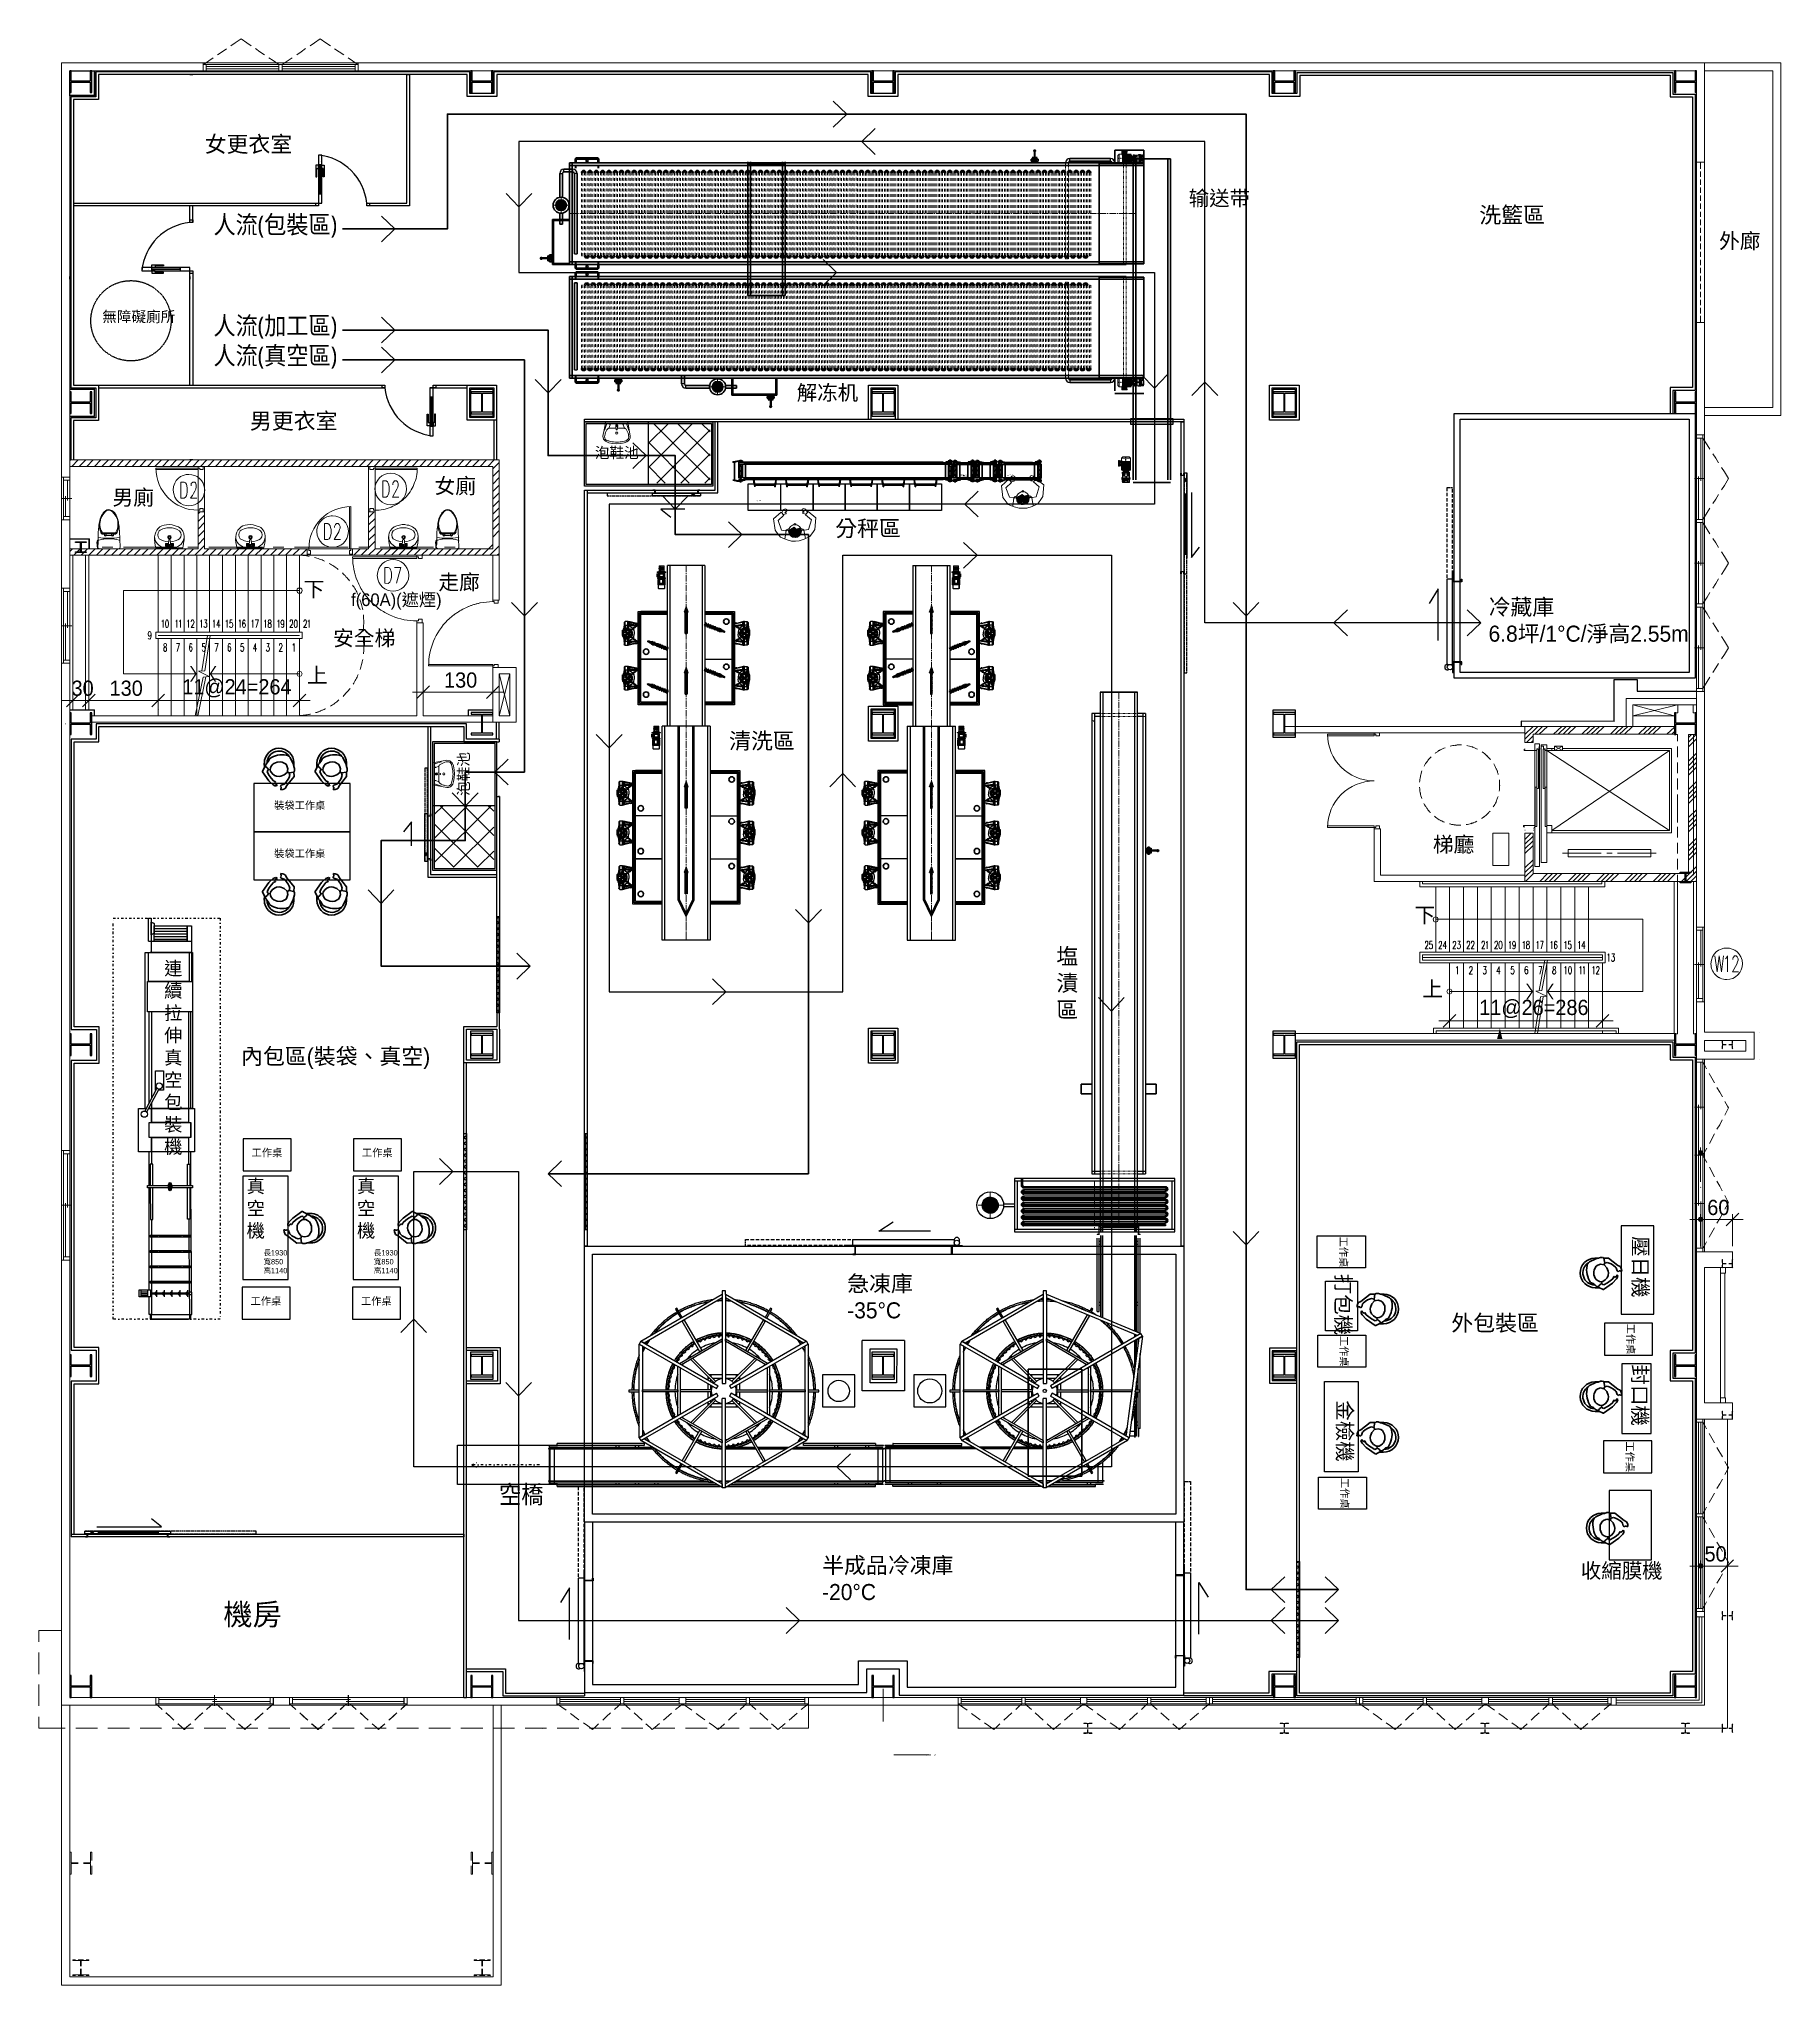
# Model space of a CAD drawing. Header units: millimetres. Extents: x -15161 to 10473752, y -72817 to 33960.
# Drawn here: x 116877 to 120134, y -1526 to 2112 of the extents above; entities that cross this region are included whole.
import ezdxf

# ---------------------------------------------------------------- set-up
doc = ezdxf.new("R2010")
doc.units = ezdxf.units.MM
for name, pattern in [('1', [4, 3, -1]), ('Center', [1.5, 0.45, -0.5, 0.05, -0.5]), ('DASHED', [0.75, 0.5, -0.25]), ('HIDDEN', [9.525, 6.35, -3.175]), ('点画线', [18, 12, -2, 2, -2]), ('虚线', [2, 1, -1])]:
    doc.linetypes.add(name, pattern=pattern)
for name, color, linetype, lineweight in [('0_COMPONENTS', 7, 'Continuous', 18), ('2d ConnectionPoints', 7, 'Continuous', 50), ('55', 7, 'Continuous', 18), ('_寬線_', 250, 'Continuous', 50), ('AM_0', 7, 'Continuous', 50), ('AM_4', 3, 'Continuous', 25), ('AM_5', 3, 'Continuous', 25), ('AM_7', 7, 'Center', 25), ('AM_9', 6, 'DASHED', 25), ('projection', 7, 'Continuous', 18), ('中心线层', 1, '点画线', 18), ('剖面线层', 4, 'Continuous', 18), ('尺寸线层', 3, 'Continuous', 18), ('添利-門', 150, 'Continuous', 25), ('粗实线层', 7, 'Continuous', 35), ('细实线层', 7, 'Continuous', 18), ('虚线层', 6, '虚线', 18)]:
    doc.layers.add(name, color=color, linetype=linetype, lineweight=lineweight)
for name, color, linetype in [('I-I-2-DOOR-FRAME', 8, 'Continuous'), ('PDF2_幾何圖形', 7, 'Continuous'), ('PDF_單色填滿', 7, 'Continuous'), ('PDF_幾何圖形', 7, 'Continuous'), ('PDF_文字', 7, 'Continuous')]:
    doc.layers.add(name, color=color, linetype=linetype)
doc.styles.add('CHINA', font='C2.SHX', dxfattribs={"width": 0.8, "bigfont": 'CHINA.SHX'})
doc.styles.add('CTEXT', font='PMingLiU.ttf', dxfattribs={"width": 0.9})
doc.styles.add('PDF PMingLiU', font='PMingLiU.ttf')
doc.styles.add('文字', font='PMingLiU.ttf', dxfattribs={"height": 3})
doc.styles.add('新細明體', font='PMingLiU.ttf')
doc.styles.add('标准', font='', dxfattribs={"width": 0.667})
doc.styles.add('正黑', font='Microsoft JhengHei.ttf', dxfattribs={"width": 0.9})
doc.styles.get('标准').set_extended_font_data('宋体')

# ---------------------------------------------------------------- blocks, each defined once
blk = doc.blocks.new('1_DEI4762_M6x10_1')
at = {"layer": 'AM_0'}
for p, q in [((-11, -18), (-13, -16)), ((-10, -18), (-11, -18))]:
    blk.add_line(p, q, dxfattribs=at)
for radius, start, end in [(5, 162.412, 330), (2.5, 196.0139, 276.606)]:
    blk.add_arc((-10, -15), radius, start, end, dxfattribs=at)
at = {"layer": 'AM_4'}
blk.add_arc((-10, -15), 4.4, 166.8414, 325.3765, dxfattribs=at)
at = {"layer": 'AM_5'}
blk.add_arc((-10, -15), 2.39, 75, 15, dxfattribs=at)
at = {"layer": 'AM_9'}
for p, q in [((-13, -15), (-11, -12)), ((-13, -16), (-13, -15)), ((-11, -12), (-9, -12)), ((-9, -12), (-7, -15)), ((-7, -15), (-9, -18))]:
    blk.add_line(p, q, dxfattribs=at)
for radius in [3.01, 3, 3.16, 3.4, 2.39]:
    blk.add_circle((-10, -15), radius, dxfattribs=at)
for radius, start, end in [(5, 330, 162.412), (4.4, 325.3765, 166.8414), (2.5, 276.606, 196.0139)]:
    blk.add_arc((-10, -15), radius, start, end, dxfattribs=at)
blk = doc.blocks.new('2_DEI4762_M6x10_2_0_in_BFBS3S_4_1')
at = {"layer": 'AM_0'}
for p, q in [((-13, 16), (-11, 18)), ((-11, 18), (-10, 18))]:
    blk.add_line(p, q, dxfattribs=at)
for radius, start, end in [(5, 30, 197.588), (2.5, 83.394, 163.9861)]:
    blk.add_arc((-10, 15), radius, start, end, dxfattribs=at)
at = {"layer": 'AM_4'}
blk.add_arc((-10, 15), 4.4, 34.6235, 193.1586, dxfattribs=at)
at = {"layer": 'AM_5'}
blk.add_arc((-10, 15), 2.39, 75, 15, dxfattribs=at)
at = {"layer": 'AM_9'}
for p, q in [((-13, 15), (-13, 16)), ((-11, 12), (-13, 15)), ((-9, 12), (-11, 12)), ((-9, 18), (-7, 15)), ((-7, 15), (-9, 12))]:
    blk.add_line(p, q, dxfattribs=at)
for radius in [3.01, 3, 3.16, 3.4, 2.39]:
    blk.add_circle((-10, 15), radius, dxfattribs=at)
for radius, start, end in [(5, 197.588, 30), (4.4, 193.1586, 34.6235), (2.5, 163.9861, 83.394)]:
    blk.add_arc((-10, 15), radius, start, end, dxfattribs=at)
blk = doc.blocks.new('3_BFBS3S_NOTCH_0_in_BFBS3S_4_1')
at = {"layer": 'AM_0'}
for p, q in [((-26, 8), (-29, 9)), ((-29, 6), (-27, 6)), ((-28, 11), (-25, 10)), ((-24, 12), (-27, 14)), ((-25, 16), (-23, 15)), ((-21, 16), (-24, 18)), ((-22, 20), (-20, 18)), ((-18, 20), (-20, 22)), ((-18, 24), (-16, 21)), ((-15, 23), (-16, 25)), ((-14, 27), (-12, 24)), ((-10, 25), (-11, 28)), ((-9, 29), (-8, 26)), ((-6, 26), (-6, 29)), ((-4, 30), (-4, 27)), ((-1, 27), (-1, 30)), ((1, 30), (1, 27)), ((4, 18), (4, 30)), ((-27, -6), (-29, -6)), ((-29, -9), (-26, -8)), ((-25, -10), (-28, -11)), ((-27, -14), (-24, -12)), ((-23, -15), (-25, -16)), ((-24, -18), (-21, -16)), ((-20, -18), (-22, -20)), ((-20, -22), (-18, -20)), ((-16, -21), (-18, -24)), ((-16, -25), (-15, -23)), ((-12, -24), (-14, -27)), ((-11, -28), (-10, -25)), ((-8, -26), (-9, -29)), ((-6, -29), (-6, -26)), ((-4, -27), (-4, -30)), ((-1, -30), (-1, -27)), ((1, -27), (1, -30)), ((4, -30), (4, -17))]:
    blk.add_line(p, q, dxfattribs=at)
for centre in [(-22, 9), (-22, -9)]:
    blk.add_circle(centre, 1.5, dxfattribs=at)
for centre, radius, start, end in [((0, 0), 30, 162.5, 167.5), ((0, 0), 30, 152.5, 157.5), ((0, 0), 27, 157.5, 162.5), ((0, 0), 30, 142.5, 147.5), ((0, 0), 27, 147.5, 152.5), ((0, 0), 30, 132.5, 137.5), ((0, 0), 27, 137.5, 142.5), ((0, 0), 30, 122.5, 127.5), ((0, 0), 27, 127.5, 132.5), ((-10, 15), 5.5, 27.0357, 200.6483), ((0, 0), 27, 117.5, 122.5), ((0, 0), 30, 112.5, 117.5), ((0, 0), 27, 107.5, 112.5), ((0, 0), 30, 102.5, 107.5), ((0, 0), 27, 97.5, 102.5), ((0, 0), 30, 92.5, 97.5), ((0, 0), 27, 87.5, 92.5), ((0, 0), 30, 82.5, 87.5), ((0, 0), 30, 192.5, 197.5), ((0, 0), 30, 202.5, 207.5), ((0, 0), 27, 197.5, 202.5), ((0, 0), 30, 212.5, 217.5), ((0, 0), 27, 207.5, 212.5), ((0, 0), 30, 222.5, 227.5), ((0, 0), 27, 217.5, 222.5), ((0, 0), 27, 227.5, 232.5), ((0, 0), 30, 232.5, 237.5), ((-10, -15), 5.5, 159.3517, 332.9643), ((0, 0), 27, 237.5, 242.5), ((0, 0), 30, 242.5, 247.5), ((0, 0), 27, 247.5, 252.5), ((0, 0), 30, 252.5, 257.5), ((0, 0), 27, 257.5, 262.5), ((0, 0), 30, 262.5, 267.5), ((0, 0), 27, 267.5, 272.5), ((0, 0), 30, 272.5, 277.5)]:
    blk.add_arc(centre, radius, start, end, dxfattribs=at)
at = {"layer": 'AM_7'}
for p, q in [((-24, 9), (-20, 9)), ((-22, 7), (-22, 11)), ((-16, 15), (-4, 15)), ((-10, 9), (-10, 21)), ((-24, -9), (-20, -9)), ((-22, -11), (-22, -7)), ((-16, -15), (-4, -15)), ((-10, -21), (-10, -9))]:
    blk.add_line(p, q, dxfattribs=at)
at = {"layer": 'AM_9'}
for p, q in [((-27, 4), (-30, 4)), ((-30, 1), (-27, 1)), ((-27, 6), (-26, 6)), ((4, 5), (4, 18)), ((-27, -1), (-30, -1)), ((-30, -4), (-27, -4)), ((-26, -6), (-27, -6)), ((4, -17), (4, -5))]:
    blk.add_line(p, q, dxfattribs=at)
for centre, radius in [((-10, 15), 3.65), ((-10, 15), 3.25), ((-10, -15), 3.65), ((-10, -15), 3.25)]:
    blk.add_circle(centre, radius, dxfattribs=at)
for centre, radius, start, end in [((0, 0), 30, 172.5, 177.5), ((0, 0), 27, 167.5, 172.5), ((0, 0), 27, 177.5, 182.5), ((0, 0), 26, 81.3379, 278.6621), ((-10, 15), 5.5, 200.6483, 27.0357), ((0, 0), 6.6, 53.6084, 306.3916), ((0, 0), 30, 182.5, 187.5), ((0, 0), 27, 187.5, 192.5), ((-10, -15), 5.5, 332.9643, 159.3517)]:
    blk.add_arc(centre, radius, start, end, dxfattribs=at)
blk = doc.blocks.new('4_BFBS3S_LEVER_0_in_BFBS3S_4_1')
at = {"layer": 'AM_0'}
for p, q in [((-19, 6), (-33, 6)), ((-33, -6), (-33, 6)), ((-33, 6), (-33, 6)), ((158, 6), (-8, 6)), ((20, 1), (20, 6)), ((-33, -6), (-33, -6)), ((-19, -6), (-33, -6)), ((158, -6), (-8, -6)), ((20, -6), (20, -1))]:
    blk.add_line(p, q, dxfattribs=at)
for points in [[(19, 1), (20, 1), (20, 1)], [(20, -1), (19, -1), (19, -1)]]:
    blk.add_lwpolyline(points, dxfattribs=at)
blk.add_arc((173, 0), 16, 201.4067, 158.5933, dxfattribs=at)
for centre, start_param, end_param in [((20, 0), 4.619399, 4.805379), ((158, 0), 3.373207, 6.051571)]:
    blk.add_ellipse(centre, major_axis=(0, -6), ratio=0.092459, start_param=start_param, end_param=end_param, dxfattribs=at)
at = {"layer": 'AM_4'}
blk.add_line((-8, -6), (-8, 6), dxfattribs=at)
at = {"layer": 'AM_7'}
for p, q in [((173, -17), (173, 17)), ((156, 0), (190, 0))]:
    blk.add_line(p, q, dxfattribs=at)
at = {"layer": 'AM_9'}
for p, q in [((-33, 5), (-30, 5)), ((-30, 5), (-25, 6)), ((-30, 5), (-30, -4)), ((-30, 1), (-27, 1)), ((-27, -1), (-27, 1)), ((-24, -6), (-24, 6)), ((-6, -6), (-6, 6)), ((-2, 6), (-2, -6)), ((2, -6), (2, 6)), ((19, -1), (19, 1)), ((20, 1), (20, -1)), ((158, 6), (158, 6)), ((-33, -4), (-30, -4)), ((-30, -1), (-27, -1)), ((-25, -6), (-30, -4)), ((158, -6), (158, -6))]:
    blk.add_line(p, q, dxfattribs=at)
for centre, start_param, end_param in [((20, 0), 0.93163, 2.209963), ((158, 0), 6.051571, 9.656392)]:
    blk.add_ellipse(centre, major_axis=(0, -6), ratio=0.092459, start_param=start_param, end_param=end_param, dxfattribs=at)
blk = doc.blocks.new('5_BFBS3S_AXIS_0_in_BFBS3S_4_1')
at = {"layer": 'AM_0'}
for p, q in [((19, 6), (-19, 6)), ((10, 18), (-10, 18)), ((-3, 18), (-3, 18)), ((-3, 18), (3, 18)), ((3, 18), (3, 18)), ((19, -6), (-19, -6)), ((-10, -18), (10, -18)), ((-3, -18), (-3, -18)), ((-3, -18), (3, -18)), ((3, -18), (3, -18))]:
    blk.add_line(p, q, dxfattribs=at)
for centre, radius, start, end in [((0, 0), 20, 118.955, 162.5424), ((-3, 18), 0.4, 90, 180), ((3, 18), 0.4, 0, 90), ((0, 0), 20, 17.4576, 61.045), ((0, 0), 20, 197.4576, 241.045), ((-3, -18), 0.4, 180, 270), ((3, -18), 0.4, 270, 0), ((0, 0), 20, 298.955, 342.5424)]:
    blk.add_arc(centre, radius, start, end, dxfattribs=at)
at = {"layer": 'AM_4'}
for p, q in [((-3, 18), (3, 18)), ((-3, -18), (3, -18))]:
    blk.add_line(p, q, dxfattribs=at)
at = {"layer": 'AM_7'}
for p, q in [((0, 44), (0, -44)), ((12, -4), (12, 4))]:
    blk.add_line(p, q, dxfattribs=at)
at = {"layer": 'AM_9'}
for p, q in [((-6, 2), (-36, 2)), ((-36, 2), (-36, -2)), ((-10, -6), (-10, 6)), ((-3, 18), (-3, 6)), ((-2, 18), (-2, -18)), ((2, -18), (2, 18)), ((3, 6), (3, 18)), ((20, 2), (6, 2)), ((36, 2), (20, 2)), ((36, -2), (36, 2)), ((-6, -2), (-36, -2)), ((-3, -6), (-3, -18)), ((3, -18), (3, -6)), ((20, -2), (6, -2)), ((36, -2), (20, -2))]:
    blk.add_line(p, q, dxfattribs=at)
blk.add_lwpolyline([(-19, 6), (-20, 4), (-20, 3), (-20, 1), (-20, -1), (-20, -3), (-20, -4), (-19, -6)], dxfattribs=at)
for centre, radius in [((0, 0), 6.5), ((0, 0), 6.45), ((12, 0), 3.75)]:
    blk.add_circle(centre, radius, dxfattribs=at)
blk.add_arc((0, 0), 20, 342.5424, 17.4576, dxfattribs=at)
blk = doc.blocks.new('6_BFBS3S_CYLINDER_0_in_BFBS3S_4_1')
at = {"layer": 'AM_0'}
for p, q in [((-50, 46), (-50, -46)), ((-47, 46), (-50, 46)), ((-47, 46), (-47, -46)), ((-46, 42), (-47, 46)), ((-22, 39), (-42, 39)), ((-18, 57), (-18, 24)), ((-17, 57), (-18, 57)), ((-18, 23), (-18, 20)), ((17, 64), (-17, 64)), ((-17, 64), (-17, 25)), ((-17, 22), (-17, 21)), ((4, 20), (17, 20)), ((17, 64), (17, 11)), ((18, 57), (17, 57)), ((18, 57), (18, 9)), ((42, 39), (22, 39)), ((47, 46), (46, 42)), ((50, 46), (47, 46)), ((47, 46), (47, 6)), ((50, 46), (50, 6)), ((-50, -46), (-47, -46)), ((-47, -46), (-46, -42)), ((-42, -39), (-22, -39)), ((-18, -20), (-18, -23)), ((-18, -24), (-18, -57)), ((-18, -57), (-17, -57)), ((-17, -21), (-17, -22)), ((-17, -25), (-17, -64)), ((-17, -64), (17, -64)), ((17, -20), (4, -20)), ((17, -11), (17, -64)), ((17, -57), (18, -57)), ((18, -9), (18, -57)), ((22, -39), (42, -39)), ((46, -42), (47, -46)), ((47, -6), (47, -46)), ((47, -46), (50, -46)), ((50, -6), (50, -46))]:
    blk.add_line(p, q, dxfattribs=at)
for centre, start, end in [((-42, 43), 200, 270), ((-22, 43), 270, 0), ((22, 43), 180, 270), ((42, 43), 270, 340), ((-42, -43), 90, 160), ((-22, -43), 0, 90), ((22, -43), 90, 180), ((42, -43), 20, 90)]:
    blk.add_arc(centre, 4, start, end, dxfattribs=at)
at = {"layer": 'AM_4'}
for p, q in [((-46, 42), (-46, -42)), ((-42, 39), (-42, -39)), ((-22, 39), (-22, 20)), ((-22, 20), (-22, 17)), ((-22, 10), (-22, 8)), ((22, 39), (22, 6)), ((42, 39), (42, 6)), ((46, 42), (46, 6)), ((-22, -7), (-22, -10)), ((-22, -17), (-22, -20)), ((-22, -20), (-22, -39)), ((22, -6), (22, -39)), ((42, -6), (42, -39)), ((46, -6), (46, -42))]:
    blk.add_line(p, q, dxfattribs=at)
at = {"layer": 'AM_5'}
for centre in [(-10, 15), (-10, -15)]:
    blk.add_arc(centre, 3, 75, 15, dxfattribs=at)
at = {"layer": 'AM_7'}
for p, q in [((-55, 0), (55, 0)), ((49, 42), (51, 42)), ((50, 41), (50, 43)), ((49, -42), (51, -42)), ((50, -43), (50, -41))]:
    blk.add_line(p, q, dxfattribs=at)
at = {"layer": 'AM_9'}
for p, q in [((50, 36), (-50, 36)), ((-49, -42), (-49, 42)), ((-22, 20), (-22, 20)), ((-22, 17), (-22, 10)), ((-22, 8), (-22, -7)), ((-18, 24), (-18, 23)), ((-18, 20), (-18, -20)), ((-17, 25), (-17, 22)), ((-17, 21), (-17, -21)), ((-17, 20), (4, 20)), ((0, 6), (0, 7)), ((0, 7), (1, 6)), ((17, 11), (17, -11)), ((18, 9), (18, -9)), ((22, 6), (22, -6)), ((42, 6), (42, -6)), ((46, 6), (46, -6)), ((47, 6), (47, -6)), ((49, 42), (49, -42)), ((50, 6), (50, -6)), ((-50, -36), (50, -36)), ((-22, -10), (-22, -17)), ((-22, -20), (-22, -20)), ((-18, -23), (-18, -24)), ((4, -20), (-17, -20)), ((-17, -22), (-17, -25))]:
    blk.add_line(p, q, dxfattribs=at)
blk.add_lwpolyline([(-1, -6), (-1, -6), (-2, -6)], dxfattribs=at)
for centre, radius in [((-10, 15), 2.46), ((0, 0), 6.51), ((-10, -15), 2.46)]:
    blk.add_circle(centre, radius, dxfattribs=at)
for centre, start, end in [((-50, 42), 270, 90), ((50, 42), 90, 270), ((-50, -42), 270, 90), ((50, -42), 90, 270)]:
    blk.add_arc(centre, 1, start, end, dxfattribs=at)
blk = doc.blocks.new('876768_1')
at = {"layer": '2d ConnectionPoints'}
for p in [(-10, 15), (-10, 15), (-10, 15), (-10, 15), (-10, 15), (0, 0), (0, 0), (0, 0), (0, 0), (0, 0), (0, 0), (-10, -15)]:
    blk.add_point(p, dxfattribs=at)
for name in ['6_BFBS3S_CYLINDER_0_in_BFBS3S_4_1', '5_BFBS3S_AXIS_0_in_BFBS3S_4_1', '4_BFBS3S_LEVER_0_in_BFBS3S_4_1', '3_BFBS3S_NOTCH_0_in_BFBS3S_4_1', '2_DEI4762_M6x10_2_0_in_BFBS3S_4_1', '1_DEI4762_M6x10_1']:
    blk.add_blockref(name, (0, 0))
blk = doc.blocks.new('人')
at = {"layer": '_寬線_', "color": 0}
for p, q in [((-847.1, -7154.9), (-851.3, -7162.6)), ((-851.3, -7162.6), (-851.2, -7163.7)), ((-851.2, -7163.7), (-839.5, -7180.7)), ((-847.7, -7148), (-847.7, -7155.9)), ((-846, -7153.5), (-847.1, -7154.9)), ((-844.6, -7149.9), (-846, -7153.5)), ((-842.4, -7156.5), (-846, -7153.5)), ((-843.2, -7147.9), (-844.6, -7149.9)), ((-839.7, -7144.3), (-843.2, -7147.9)), ((-842.6, -7164), (-841.8, -7162.1)), ((-838.9, -7170.9), (-842.6, -7164)), ((-840.1, -7160), (-842.4, -7156.5)), ((-841.8, -7162.1), (-840.1, -7160)), ((-840.1, -7160), (-836.7, -7160.5)), ((-838, -7139.6), (-839.7, -7144.3)), ((-836.3, -7156.5), (-836.7, -7160.5)), ((-836.7, -7160.6), (-836.3, -7162.7)), ((-834.7, -7153.5), (-836.3, -7156.5)), ((-836.3, -7162.7), (-833.5, -7167.1)), ((-832.1, -7150), (-834.7, -7153.5)), ((-830.1, -7148.4), (-832.1, -7150)), ((-823.8, -7146), (-830.1, -7148.4)), ((-817.8, -7145.9), (-823.8, -7146)), ((-814.4, -7146.4), (-817.8, -7145.9)), ((-807.2, -7150.5), (-814.4, -7146.4)), ((-810.9, -7170.2), (-805.4, -7165.5)), ((-805.4, -7153.4), (-807.2, -7150.5)), ((-802.1, -7134.8), (-806.1, -7133.3)), ((-803.9, -7158.8), (-805.4, -7153.4)), ((-805.4, -7165.5), (-803.9, -7158.8)), ((-805.2, -7164.7), (-801.8, -7166.5)), ((-799, -7137.8), (-802.1, -7134.8)), ((-792.7, -7165.1), (-801.8, -7166.5)), ((-793.9, -7149.7), (-799, -7137.8)), ((-792.8, -7154.5), (-793.9, -7149.7)), ((-791.3, -7158.5), (-792.8, -7154.5)), ((-792.7, -7165.1), (-791.5, -7162.9)), ((-792.5, -7173.7), (-792.7, -7165.1)), ((-792.4, -7148), (-792.4, -7155.5)), ((-791.4, -7162.8), (-791.3, -7158.5)), ((-839.5, -7180.7), (-831.6, -7188.4)), ((-835.5, -7176), (-838.9, -7170.9)), ((-831.3, -7181), (-835.5, -7176)), ((-833.5, -7167.1), (-829.3, -7170.8)), ((-831.6, -7188.4), (-828.6, -7190.1)), ((-827.2, -7183.1), (-831.3, -7181)), ((-829.3, -7170.8), (-825.3, -7172.6)), ((-828.9, -7184.1), (-827.2, -7183.6)), ((-826.4, -7188), (-828.9, -7184.1)), ((-828.6, -7190.1), (-826.5, -7190.4)), ((-827.2, -7183.6), (-827.2, -7183.1)), ((-826.5, -7190.4), (-824.9, -7189.6)), ((-824.4, -7188.9), (-826.4, -7188)), ((-825.3, -7172.6), (-820.4, -7173.2)), ((-824.9, -7189.6), (-824.4, -7188.9)), ((-820.4, -7173.2), (-817.4, -7172.7)), ((-816.5, -7189.3), (-818.3, -7191.7)), ((-818.3, -7191.7), (-817, -7193.1)), ((-817, -7194.7), (-817.7, -7196.4)), ((-817.7, -7196.4), (-817.7, -7198.1)), ((-817.7, -7198.1), (-814.1, -7197.6)), ((-817.4, -7172.7), (-810.9, -7170.2)), ((-817, -7193.1), (-817, -7194.7)), ((-811.1, -7187.7), (-816.5, -7189.3)), ((-814.1, -7197.6), (-810.5, -7196.4)), ((-809.7, -7186.7), (-811.1, -7187.7)), ((-810.5, -7196.4), (-808.7, -7195.3)), ((-806.5, -7182.9), (-809.7, -7186.7)), ((-808.7, -7195.3), (-806.6, -7190.9)), ((-806.6, -7190.9), (-792.5, -7173.7)), ((-803.7, -7178.4), (-806.5, -7182.9)), ((-801.9, -7174.9), (-803.7, -7178.4)), ((-800.6, -7171.1), (-801.9, -7174.9)), ((-801.8, -7166.5), (-800.6, -7171.1))]:
    blk.add_line(p, q, dxfattribs=at)
for centre, radius, start, end in [((-820, -7148), 27.6, 0, 180), ((-820, -7148), 22.6, 32.3879, 178.1248), ((-814.5, -7174.5), 42, 78.4707, 123.9689)]:
    blk.add_arc(centre, radius, start, end, dxfattribs=at)
blk = doc.blocks.new('業主設備1')
at = {"color": 3, "linetype": 'Continuous', "lineweight": 25}
for p, q in [((94228.1, -6033), (94224.7, -6033)), ((94227.9, -6028), (94227.9, -6018)), ((94228.4, -6018), (94227.9, -6018)), ((94227.9, -6028), (94228.4, -6028)), ((94227.9, -6033), (94227.9, -6028)), ((94228.1, -6033), (94228.4, -6033)), ((94228.4, -6028), (94228.4, -6018)), ((94228.4, -6033), (94228.4, -6028)), ((94231.4, -6028), (94231.4, -6019.3)), ((94231.4, -6028), (94234.2, -6028)), ((94231.4, -6186.9), (94231.4, -6034.5)), ((94234.2, -6028), (94234.2, -6016.7)), ((94234.2, -6028), (94234.7, -6028)), ((94234.2, -6188.1), (94234.2, -6034.5)), ((94234.7, -6028), (94234.7, -6016.7)), ((94294.7, -6019.3), (94234.7, -6019.3)), ((94234.7, -6028), (94294.7, -6028)), ((94234.7, -6188.3), (94234.7, -6034.5)), ((94294.7, -6028), (94294.7, -6016.7)), ((94295.2, -6016.7), (94294.7, -6016.7)), ((94294.7, -6028), (94295.2, -6028)), ((94294.7, -6213.2), (94294.7, -6034.5)), ((94295.2, -6028), (94295.2, -6016.7)), ((94298, -6019.3), (94295.2, -6019.3)), ((94295.2, -6028), (94298, -6028)), ((94295.2, -6213.4), (94295.2, -6034.5)), ((94298, -6028), (94298, -6019.3)), ((94298, -6214.5), (94298, -6034.5)), ((94301, -6018), (94301, -6028)), ((94301.5, -6018), (94301, -6018)), ((94301.5, -6028), (94301, -6028)), ((94301, -6028), (94301, -6033)), ((94301.3, -6033), (94301, -6033)), ((94304.7, -6033), (94301.3, -6033)), ((94301.5, -6018), (94301.5, -6028)), ((94301.5, -6028), (94301.5, -6033)), ((94224.4, -6176.7), (94224.4, -6039.8)), ((94224.7, -6177), (94224.7, -6039.5)), ((94228.1, -6177), (94228.1, -6039.5)), ((94228.4, -6176.7), (94228.4, -6039.8)), ((94228.4, -6045), (94231.4, -6045)), ((94228.4, -6051), (94231.4, -6051)), ((94298, -6045), (94301, -6045)), ((94298, -6051), (94301, -6051)), ((94301, -6215.8), (94301, -6039.8)), ((94301.3, -6215.9), (94301.3, -6039.5)), ((94304.7, -6217.3), (94304.7, -6039.5)), ((94305, -6217.4), (94305, -6039.8)), ((93371.5, -6232.3), (93523.4, -6144.6)), ((93529.4, -6138.1), (93523.4, -6138.1)), ((93523.4, -6138.1), (93523.4, -6145)), ((93523.4, -6144.6), (93523.4, -6311.2)), ((93529.4, -6145), (93529.4, -6138.1)), ((93529.4, -6144.6), (93529.4, -6311.2)), ((93529.4, -6144.6), (93681.3, -6232.3)), ((93971.5, -6232.3), (94123.4, -6144.6)), ((94129.4, -6138.1), (94123.4, -6138.1)), ((94123.4, -6138.1), (94123.4, -6145)), ((94123.4, -6144.6), (94123.4, -6311.2)), ((94129.4, -6144.6), (94129.4, -6138.1)), ((94129.4, -6144.6), (94129.4, -6311.2)), ((94129.4, -6144.6), (94306.2, -6217.9)), ((93523.4, -6151.5), (93377.5, -6235.8)), ((93438.9, -6170.7), (93436.3, -6172.2)), ((93436.3, -6172.2), (93446.2, -6189.2)), ((93448.8, -6187.7), (93438.9, -6170.7)), ((93675.3, -6235.8), (93529.4, -6151.5)), ((93613.9, -6170.7), (93604.1, -6187.7)), ((93606.7, -6189.2), (93616.5, -6172.2)), ((93616.5, -6172.2), (93613.9, -6170.7)), ((94123.4, -6151.5), (93977.5, -6235.8)), ((94038.9, -6170.7), (94036.3, -6172.2)), ((94036.3, -6172.2), (94046.2, -6189.2)), ((94048.8, -6187.7), (94038.9, -6170.7)), ((94299.7, -6221.7), (94129.4, -6151.1)), ((94167.6, -6249.9), (94206.2, -6183)), ((94206.2, -6183), (94210, -6184.5)), ((94213.9, -6170.7), (94209.7, -6177.9)), ((94212.5, -6179.1), (94209.7, -6177.9)), ((94212.5, -6179.1), (94216.5, -6172.2)), ((94216.5, -6172.2), (94213.9, -6170.7)), ((94224.7, -6177), (94228.1, -6177)), ((94228.4, -6159), (94231.4, -6159)), ((94228.4, -6165), (94231.4, -6165)), ((94298, -6159), (94301, -6159)), ((94298, -6165), (94301, -6165)), ((93446.2, -6189.2), (93448.8, -6187.7)), ((93448.7, -6194.7), (93452.2, -6192.7)), ((93481.8, -6251.9), (93448.7, -6194.7)), ((93452.2, -6192.7), (93485.3, -6249.9)), ((93567.6, -6249.9), (93600.6, -6192.7)), ((93604.1, -6194.7), (93571, -6251.9)), ((93600.6, -6192.7), (93604.1, -6194.7)), ((93604.1, -6187.7), (93606.7, -6189.2)), ((94046.2, -6189.2), (94048.8, -6187.7)), ((94048.7, -6194.7), (94052.2, -6192.7)), ((94081.8, -6251.9), (94048.7, -6194.7)), ((94052.2, -6192.7), (94085.3, -6249.9)), ((94306.2, -6217.9), (94137, -6315.6)), ((94210, -6184.5), (94171, -6251.9)), ((94294.7, -6224.6), (94294.7, -6219.7)), ((94295.2, -6224.3), (94295.2, -6219.9)), ((94306.2, -6217.9), (94299.7, -6221.7)), ((94309.2, -6223.1), (94306.2, -6217.9)), ((93371.5, -6232.3), (93368.5, -6237.5)), ((93368.5, -6237.5), (93512.8, -6320.8)), ((93368.5, -6237.5), (93374.5, -6241)), ((93368.5, -6412.9), (93368.5, -6237.5)), ((93371.5, -6232.3), (93515.8, -6315.6)), ((93377.5, -6235.8), (93371.5, -6232.3)), ((93374.5, -6241), (93374.5, -6409.4)), ((93376.3, -6242), (93374.5, -6245.4)), ((93381.4, -6233.6), (93379.3, -6236.8)), ((93443.7, -6274), (93523.4, -6227.9)), ((93523.4, -6232.5), (93447.7, -6276.3)), ((93453.3, -6250.3), (93451.5, -6252.1)), ((93451.5, -6252.4), (93453.3, -6254.2)), ((93455.4, -6252.1), (93453.6, -6250.3)), ((93453.6, -6254.2), (93455.4, -6252.4)), ((93460.1, -6244.2), (93458.1, -6245.8)), ((93458.1, -6246.1), (93459.8, -6248.1)), ((93460.1, -6248.1), (93462, -6246.5)), ((93462.1, -6246.2), (93460.4, -6244.2)), ((93467.4, -6238.7), (93465.3, -6240.2)), ((93465.3, -6240.5), (93466.7, -6242.6)), ((93467, -6242.6), (93469.2, -6241.2)), ((93469.2, -6240.9), (93467.7, -6238.7)), ((93480.9, -6231.1), (93482, -6233.5)), ((93483.4, -6229.8), (93481, -6230.9)), ((93485.3, -6249.9), (93481.8, -6251.9)), ((93482.3, -6233.6), (93484.6, -6232.5)), ((93484.7, -6232.2), (93483.6, -6229.9)), ((93489.3, -6227.5), (93490.2, -6230)), ((93491.8, -6226.4), (93489.4, -6227.3)), ((93490.4, -6230.1), (93492.9, -6229.2)), ((93493, -6228.9), (93492.1, -6226.5)), ((93497.9, -6224.7), (93498.6, -6227.2)), ((93500.6, -6223.7), (93498.1, -6224.4)), ((93498.8, -6227.3), (93501.4, -6226.6)), ((93501.5, -6226.4), (93500.8, -6223.9)), ((93506.8, -6222.6), (93507.3, -6225.1)), ((93509.5, -6221.9), (93507, -6222.3)), ((93507.5, -6225.3), (93510, -6224.8)), ((93510.2, -6224.6), (93509.8, -6222)), ((93515.8, -6221.2), (93516, -6223.8)), ((93518.6, -6220.8), (93516, -6221)), ((93516.3, -6224), (93518.9, -6223.8)), ((93519, -6223.6), (93518.8, -6221)), ((93523.4, -6227.9), (93523.4, -6232.5)), ((93529.4, -6232.5), (93529.4, -6227.9)), ((93529.4, -6227.9), (93609.2, -6274)), ((93605.2, -6276.3), (93529.4, -6232.5)), ((93534, -6221), (93533.8, -6223.6)), ((93534, -6223.8), (93536.6, -6224)), ((93536.8, -6221), (93534.3, -6220.8)), ((93536.8, -6223.8), (93537, -6221.2)), ((93681.3, -6232.3), (93537, -6315.6)), ((93684.3, -6237.5), (93540, -6320.8)), ((93543.1, -6222), (93542.6, -6224.6)), ((93542.8, -6224.8), (93545.4, -6225.3)), ((93545.9, -6222.3), (93543.3, -6221.9)), ((93545.6, -6225.1), (93546, -6222.6)), ((93552, -6223.9), (93551.3, -6226.4)), ((93551.5, -6226.6), (93554, -6227.3)), ((93554.8, -6224.4), (93552.3, -6223.7)), ((93554.2, -6227.2), (93554.9, -6224.7)), ((93560.8, -6226.5), (93559.9, -6228.9)), ((93560, -6229.2), (93562.4, -6230.1)), ((93563.5, -6227.3), (93561, -6226.4)), ((93562.7, -6230), (93563.6, -6227.5)), ((93571, -6251.9), (93567.6, -6249.9)), ((93569.2, -6229.9), (93568.1, -6232.2)), ((93568.2, -6232.5), (93570.6, -6233.6)), ((93571.9, -6230.9), (93569.5, -6229.8)), ((93570.8, -6233.5), (93571.9, -6231.1)), ((93585.1, -6238.7), (93583.6, -6240.9)), ((93583.7, -6241.2), (93585.8, -6242.6)), ((93587.5, -6240.2), (93585.4, -6238.7)), ((93586.1, -6242.6), (93587.6, -6240.5)), ((93592.4, -6244.2), (93590.8, -6246.2)), ((93590.8, -6246.5), (93592.8, -6248.1)), ((93594.7, -6245.8), (93592.7, -6244.2)), ((93593.1, -6248.1), (93594.7, -6246.1)), ((93599.3, -6250.3), (93597.4, -6252.1)), ((93597.4, -6252.4), (93599.3, -6254.2)), ((93601.4, -6252.1), (93599.5, -6250.3)), ((93599.5, -6254.2), (93601.4, -6252.4)), ((93681.3, -6232.3), (93675.3, -6235.8)), ((93678.3, -6241), (93684.3, -6237.5)), ((93678.3, -6409.4), (93678.3, -6241)), ((93684.3, -6237.5), (93681.3, -6232.3)), ((93684.3, -6237.5), (93684.3, -6412.9)), ((93971.5, -6232.3), (93968.5, -6237.5)), ((93968.5, -6237.5), (94112.8, -6320.8)), ((93968.5, -6412.9), (93968.5, -6237.5)), ((93968.5, -6237.5), (93974.5, -6241)), ((93971.5, -6232.3), (94115.8, -6315.6)), ((93977.5, -6235.8), (93971.5, -6232.3)), ((93974.5, -6241), (93974.5, -6409.4)), ((94043.7, -6274), (94123.4, -6227.9)), ((94123.4, -6232.5), (94047.7, -6276.3)), ((94053.3, -6250.3), (94051.5, -6252.1)), ((94051.5, -6252.4), (94053.3, -6254.2)), ((94055.4, -6252.1), (94053.6, -6250.3)), ((94053.6, -6254.2), (94055.4, -6252.4)), ((94060.1, -6244.2), (94058.1, -6245.8)), ((94058.1, -6246.1), (94059.8, -6248.1)), ((94060.1, -6248.1), (94062, -6246.5)), ((94062.1, -6246.2), (94060.4, -6244.2)), ((94067.4, -6238.7), (94065.3, -6240.2)), ((94065.3, -6240.5), (94066.7, -6242.6)), ((94067, -6242.6), (94069.2, -6241.2)), ((94069.2, -6240.9), (94067.7, -6238.7)), ((94080.9, -6231.1), (94082, -6233.5)), ((94083.4, -6229.8), (94081, -6230.9)), ((94085.3, -6249.9), (94081.8, -6251.9)), ((94082.3, -6233.6), (94084.6, -6232.5)), ((94084.7, -6232.2), (94083.6, -6229.9)), ((94089.3, -6227.5), (94090.2, -6230)), ((94091.8, -6226.4), (94089.4, -6227.3)), ((94090.4, -6230.1), (94092.9, -6229.2)), ((94093, -6228.9), (94092.1, -6226.5)), ((94097.9, -6224.7), (94098.6, -6227.2)), ((94100.6, -6223.7), (94098.1, -6224.4)), ((94098.8, -6227.3), (94101.4, -6226.6)), ((94101.5, -6226.4), (94100.8, -6223.9)), ((94106.8, -6222.6), (94107.3, -6225.1)), ((94109.5, -6221.9), (94107, -6222.3)), ((94107.5, -6225.3), (94110, -6224.8)), ((94110.2, -6224.6), (94109.8, -6222)), ((94115.8, -6221.2), (94116, -6223.8)), ((94118.6, -6220.8), (94116, -6221)), ((94116.3, -6224), (94118.9, -6223.8)), ((94119, -6223.6), (94118.8, -6221)), ((94123.4, -6227.9), (94123.4, -6232.5)), ((94129.4, -6232.5), (94129.4, -6227.9)), ((94129.4, -6227.9), (94209.2, -6274)), ((94205.2, -6276.3), (94129.4, -6232.5)), ((94134, -6221), (94133.8, -6223.6)), ((94134, -6223.8), (94136.6, -6224)), ((94136.8, -6221), (94134.3, -6220.8)), ((94136.8, -6223.8), (94137, -6221.2)), ((94309.2, -6223.1), (94140, -6320.8)), ((94143.1, -6222), (94142.6, -6224.6)), ((94142.8, -6224.8), (94145.4, -6225.3)), ((94145.9, -6222.3), (94143.3, -6221.9)), ((94145.6, -6225.1), (94146, -6222.6)), ((94152, -6223.9), (94151.3, -6226.4)), ((94151.5, -6226.6), (94154, -6227.3)), ((94154.8, -6224.4), (94152.3, -6223.7)), ((94154.2, -6227.2), (94154.9, -6224.7)), ((94160.8, -6226.5), (94159.9, -6228.9)), ((94160, -6229.2), (94162.4, -6230.1)), ((94163.5, -6227.3), (94161, -6226.4)), ((94162.7, -6230), (94163.6, -6227.5)), ((94171, -6251.9), (94167.6, -6249.9)), ((94169.2, -6229.9), (94168.1, -6232.2)), ((94168.2, -6232.5), (94170.6, -6233.6)), ((94171.9, -6230.9), (94169.5, -6229.8)), ((94170.8, -6233.5), (94171.9, -6231.1)), ((94185.1, -6238.7), (94183.6, -6240.9)), ((94183.7, -6241.2), (94185.8, -6242.6)), ((94187.5, -6240.2), (94185.4, -6238.7)), ((94186.1, -6242.6), (94187.6, -6240.5)), ((94192.4, -6244.2), (94190.8, -6246.2)), ((94190.8, -6246.5), (94192.8, -6248.1)), ((94194.7, -6245.8), (94192.7, -6244.2)), ((94193.1, -6248.1), (94194.7, -6246.1)), ((94199.3, -6250.3), (94197.4, -6252.1)), ((94197.4, -6252.4), (94199.3, -6254.2)), ((94201.4, -6252.1), (94199.5, -6250.3)), ((94199.5, -6254.2), (94201.4, -6252.4)), ((94278.7, -6409.7), (94302.7, -6226.9)), ((94309.2, -6223.1), (94284.3, -6412.9)), ((94294.7, -6287.5), (94294.7, -6231.5)), ((94295.2, -6283.7), (94295.2, -6231.2)), ((94298, -6222.7), (94298, -6221)), ((94298, -6262.4), (94298, -6229.6)), ((94301, -6239.5), (94301, -6227.9)), ((94301.3, -6237.2), (94301.3, -6227.7)), ((94302.7, -6226.9), (94309.2, -6223.1)), ((94305, -6394.9), (94305, -6255.1)), ((93428.5, -6288.2), (93427.6, -6290.6)), ((93427.7, -6290.9), (93430.2, -6291.8)), ((93431.2, -6288.9), (93428.7, -6288.1)), ((93430.4, -6291.6), (93431.3, -6289.2)), ((93432.1, -6279.8), (93431, -6282.1)), ((93431.1, -6282.4), (93433.4, -6283.5)), ((93434.7, -6280.8), (93432.3, -6279.7)), ((93433.7, -6283.4), (93434.8, -6281.1)), ((93441.4, -6264.1), (93439.9, -6266.2)), ((93440, -6266.5), (93442.1, -6268)), ((93440.7, -6371.3), (93440.7, -6279.2)), ((93440.7, -6279.2), (93444.7, -6281.5)), ((93443.8, -6265.5), (93441.7, -6264)), ((93442.4, -6267.9), (93443.9, -6265.8)), ((93447.7, -6276.3), (93443.7, -6274)), ((93444.7, -6281.5), (93444.7, -6369)), ((93447.1, -6256.9), (93445.4, -6258.9)), ((93445.4, -6259.2), (93447.4, -6260.9)), ((93449.3, -6258.6), (93447.3, -6256.9)), ((93447.7, -6260.8), (93449.4, -6258.8)), ((93461.8, -6263.5), (93460.5, -6262.1)), ((93465.4, -6261.4), (93463.4, -6259.3)), ((93508.5, -6310.1), (93464.8, -6266.4)), ((93511.3, -6307.2), (93468.4, -6264.3)), ((93541.6, -6307.2), (93584.5, -6264.3)), ((93544.4, -6310.1), (93588.1, -6266.4)), ((93587.4, -6261.4), (93589.5, -6259.3)), ((93591, -6263.5), (93592.3, -6262.1)), ((93605.5, -6256.9), (93603.5, -6258.6)), ((93603.5, -6258.8), (93605.2, -6260.8)), ((93609.2, -6274), (93605.2, -6276.3)), ((93605.4, -6260.9), (93607.4, -6259.2)), ((93607.5, -6258.9), (93605.8, -6256.9)), ((93608.2, -6281.5), (93612.2, -6279.2)), ((93608.2, -6369), (93608.2, -6281.5)), ((93611.2, -6264), (93609, -6265.5)), ((93609, -6265.8), (93610.5, -6267.9)), ((93610.8, -6268), (93612.9, -6266.5)), ((93612.9, -6266.2), (93611.4, -6264.1)), ((93612.2, -6279.2), (93612.2, -6371.3)), ((93618, -6281.1), (93619.1, -6283.4)), ((93620.5, -6279.7), (93618.1, -6280.8)), ((93619.4, -6283.5), (93621.8, -6282.4)), ((93621.9, -6282.1), (93620.8, -6279.8)), ((93621.5, -6289.2), (93622.4, -6291.6)), ((93624.1, -6288.1), (93621.7, -6288.9)), ((93622.7, -6291.8), (93625.1, -6290.9)), ((93625.3, -6290.6), (93624.4, -6288.2)), ((94028.5, -6288.2), (94027.6, -6290.6)), ((94027.7, -6290.9), (94030.2, -6291.8)), ((94031.2, -6288.9), (94028.7, -6288.1)), ((94030.4, -6291.6), (94031.3, -6289.2)), ((94032.1, -6279.8), (94031, -6282.1)), ((94031.1, -6282.4), (94033.4, -6283.5)), ((94034.7, -6280.8), (94032.3, -6279.7)), ((94033.7, -6283.4), (94034.8, -6281.1)), ((94041.4, -6264.1), (94039.9, -6266.2)), ((94040, -6266.5), (94042.1, -6268)), ((94040.7, -6371.3), (94040.7, -6279.2)), ((94040.7, -6279.2), (94044.7, -6281.5)), ((94043.8, -6265.5), (94041.7, -6264)), ((94042.4, -6267.9), (94043.9, -6265.8)), ((94047.7, -6276.3), (94043.7, -6274)), ((94044.7, -6281.5), (94044.7, -6369)), ((94047.1, -6256.9), (94045.4, -6258.9)), ((94045.4, -6259.2), (94047.4, -6260.9)), ((94049.3, -6258.6), (94047.3, -6256.9)), ((94047.7, -6260.8), (94049.4, -6258.8)), ((94061.8, -6263.5), (94060.5, -6262.1)), ((94065.4, -6261.4), (94063.4, -6259.3)), ((94108.5, -6310.1), (94064.8, -6266.4)), ((94111.3, -6307.2), (94068.4, -6264.3)), ((94141.6, -6307.2), (94184.5, -6264.3)), ((94144.4, -6310.1), (94188.1, -6266.4)), ((94187.4, -6261.4), (94189.5, -6259.3)), ((94191, -6263.5), (94192.3, -6262.1)), ((94205.5, -6256.9), (94203.5, -6258.6)), ((94203.5, -6258.8), (94205.2, -6260.8)), ((94209.2, -6274), (94205.2, -6276.3)), ((94205.4, -6260.9), (94207.4, -6259.2)), ((94207.5, -6258.9), (94205.8, -6256.9)), ((94208.2, -6281.5), (94212.2, -6279.2)), ((94208.2, -6369), (94208.2, -6281.5)), ((94211.2, -6264), (94209, -6265.5)), ((94209, -6265.8), (94210.5, -6267.9)), ((94210.8, -6268), (94212.9, -6266.5)), ((94212.9, -6266.2), (94211.4, -6264.1)), ((94212.2, -6279.2), (94212.2, -6371.3)), ((94218, -6281.1), (94219.1, -6283.4)), ((94220.5, -6279.7), (94218.1, -6280.8)), ((94219.4, -6283.5), (94221.8, -6282.4)), ((94221.9, -6282.1), (94220.8, -6279.8)), ((94221.5, -6289.2), (94222.4, -6291.6)), ((94224.1, -6288.1), (94221.7, -6288.9)), ((94222.7, -6291.8), (94225.1, -6290.9)), ((94225.3, -6290.6), (94224.4, -6288.2)), ((94301, -6323.7), (94301, -6285.6)), ((94301.3, -6323.7), (94301.3, -6283.3)), ((94304.7, -6395.2), (94304.7, -6257.4)), ((93368.5, -6323.7), (93348.8, -6323.7)), ((93348.8, -6323.7), (93348.8, -6326.7)), ((93348.8, -6326.7), (93368.5, -6326.7)), ((93368.5, -6326.7), (93368.5, -6323.7)), ((93374.5, -6327.2), (93374.5, -6323.2)), ((93374.5, -6323.2), (93440.7, -6323.2)), ((93440.7, -6327.2), (93374.5, -6327.2)), ((93422.2, -6314.8), (93422, -6317.4)), ((93422.2, -6317.6), (93424.8, -6317.8)), ((93425, -6314.8), (93422.5, -6314.6)), ((93423.5, -6305.7), (93423.1, -6308.3)), ((93423.3, -6308.5), (93425.8, -6309)), ((93426.3, -6306), (93423.8, -6305.6)), ((93425.6, -6296.9), (93425, -6299.4)), ((93425, -6317.6), (93425.2, -6315.1)), ((93425.1, -6299.6), (93427.6, -6300.3)), ((93428.4, -6297.4), (93425.9, -6296.7)), ((93426, -6308.8), (93426.5, -6306.3)), ((93427.9, -6300.1), (93428.5, -6297.6)), ((93440.7, -6323.2), (93440.7, -6327.2)), ((93503, -6323.2), (93444.7, -6323.2)), ((93503, -6327.2), (93444.7, -6327.2)), ((93496.4, -6298), (93496.4, -6301.2)), ((93496.4, -6301.2), (93499.6, -6301.2)), ((93499.7, -6301.3), (93496.4, -6301.3)), ((93496.4, -6301.3), (93496.4, -6304.4)), ((93496.4, -6311.4), (93496.4, -6323.2)), ((93496.4, -6327.2), (93496.4, -6339.1)), ((93502.4, -6295.2), (93499.3, -6295.2)), ((93502.4, -6295.2), (93502.4, -6298.4)), ((93523.4, -6295.2), (93502.4, -6295.2)), ((93502.4, -6307.9), (93502.4, -6304)), ((93502.4, -6323.2), (93502.4, -6314.8)), ((93502.4, -6335.6), (93502.4, -6327.2)), ((93505.3, -6301.2), (93523.4, -6301.2)), ((93512.8, -6320.8), (93515.8, -6315.6)), ((93523.4, -6311.2), (93529.4, -6311.2)), ((93550.4, -6295.2), (93529.4, -6295.2)), ((93529.4, -6301.2), (93547.6, -6301.2)), ((93537, -6315.6), (93540, -6320.8)), ((93549.8, -6323.2), (93608.2, -6323.2)), ((93549.8, -6327.2), (93608.2, -6327.2)), ((93550.4, -6298.4), (93550.4, -6295.2)), ((93553.6, -6295.2), (93550.4, -6295.2)), ((93550.4, -6304), (93550.4, -6307.9)), ((93550.4, -6314.8), (93550.4, -6323.2)), ((93550.4, -6327.2), (93550.4, -6335.6)), ((93556.4, -6301.3), (93553.2, -6301.3)), ((93553.3, -6301.2), (93556.4, -6301.2)), ((93556.4, -6301.2), (93556.4, -6298)), ((93556.4, -6304.4), (93556.4, -6301.3)), ((93556.4, -6323.2), (93556.4, -6311.4)), ((93556.4, -6339.1), (93556.4, -6327.2)), ((93612.2, -6323.2), (93678.3, -6323.2)), ((93612.2, -6327.2), (93612.2, -6323.2)), ((93678.3, -6327.2), (93612.2, -6327.2)), ((93624.3, -6297.6), (93625, -6300.1)), ((93627, -6296.7), (93624.5, -6297.4)), ((93625.2, -6300.3), (93627.8, -6299.6)), ((93626.4, -6306.3), (93626.8, -6308.8)), ((93629.1, -6305.6), (93626.5, -6306)), ((93627, -6309), (93629.6, -6308.5)), ((93627.9, -6299.4), (93627.2, -6296.9)), ((93627.6, -6315.1), (93627.9, -6317.6)), ((93630.4, -6314.6), (93627.8, -6314.8)), ((93628.1, -6317.8), (93630.7, -6317.6)), ((93629.8, -6308.3), (93629.3, -6305.7)), ((93630.8, -6317.4), (93630.6, -6314.8)), ((93678.3, -6323.2), (93678.3, -6327.2)), ((93704, -6323.7), (93684.3, -6323.7)), ((93684.3, -6323.7), (93684.3, -6326.7)), ((93684.3, -6326.7), (93704, -6326.7)), ((93704, -6326.7), (93704, -6323.7)), ((93711.3, -6295.2), (93711.3, -6355.2)), ((93771.3, -6295.2), (93711.3, -6295.2)), ((93771.3, -6355.2), (93771.3, -6295.2)), ((93881.5, -6295.2), (93881.5, -6355.2)), ((93941.5, -6295.2), (93881.5, -6295.2)), ((93941.5, -6355.2), (93941.5, -6295.2)), ((93948.8, -6323.7), (93948.8, -6326.7)), ((93968.5, -6323.7), (93948.8, -6323.7)), ((93948.8, -6326.7), (93968.5, -6326.7)), ((93968.5, -6326.7), (93968.5, -6323.7)), ((93974.5, -6327.2), (93974.5, -6323.2)), ((93974.5, -6323.2), (94040.7, -6323.2)), ((94040.7, -6327.2), (93974.5, -6327.2)), ((94022.2, -6314.8), (94022, -6317.4)), ((94022.2, -6317.6), (94024.8, -6317.8)), ((94025, -6314.8), (94022.5, -6314.6)), ((94023.5, -6305.7), (94023.1, -6308.3)), ((94023.3, -6308.5), (94025.8, -6309)), ((94026.3, -6306), (94023.8, -6305.6)), ((94025.6, -6296.9), (94025, -6299.4)), ((94025, -6317.6), (94025.2, -6315.1)), ((94025.1, -6299.6), (94027.6, -6300.3)), ((94028.4, -6297.4), (94025.9, -6296.7)), ((94026, -6308.8), (94026.5, -6306.3)), ((94027.9, -6300.1), (94028.5, -6297.6)), ((94040.7, -6323.2), (94040.7, -6327.2)), ((94103, -6323.2), (94044.7, -6323.2)), ((94103, -6327.2), (94044.7, -6327.2)), ((94096.4, -6298), (94096.4, -6301.2)), ((94096.4, -6301.2), (94099.6, -6301.2)), ((94096.4, -6301.3), (94096.4, -6304.4)), ((94099.7, -6301.3), (94096.4, -6301.3)), ((94096.4, -6311.4), (94096.4, -6323.2)), ((94096.4, -6327.2), (94096.4, -6339.1)), ((94102.4, -6295.2), (94099.3, -6295.2)), ((94102.4, -6298.4), (94102.4, -6295.2)), ((94123.4, -6295.2), (94102.4, -6295.2)), ((94102.4, -6307.9), (94102.4, -6304)), ((94102.4, -6323.2), (94102.4, -6314.8)), ((94102.4, -6335.6), (94102.4, -6327.2)), ((94105.3, -6301.2), (94123.4, -6301.2)), ((94112.8, -6320.8), (94115.8, -6315.6)), ((94123.4, -6311.2), (94129.4, -6311.2)), ((94150.4, -6295.2), (94129.4, -6295.2)), ((94129.4, -6301.2), (94147.6, -6301.2)), ((94137, -6315.6), (94140, -6320.8)), ((94149.8, -6323.2), (94208.2, -6323.2)), ((94149.8, -6327.2), (94208.2, -6327.2)), ((94150.4, -6295.2), (94150.4, -6298.4)), ((94153.6, -6295.2), (94150.4, -6295.2)), ((94150.4, -6304), (94150.4, -6307.9)), ((94150.4, -6314.8), (94150.4, -6323.2)), ((94150.4, -6327.2), (94150.4, -6335.6)), ((94156.4, -6301.3), (94153.2, -6301.3)), ((94153.3, -6301.2), (94156.4, -6301.2)), ((94156.4, -6301.2), (94156.4, -6298)), ((94156.4, -6304.4), (94156.4, -6301.3)), ((94156.4, -6323.2), (94156.4, -6311.4)), ((94156.4, -6339.1), (94156.4, -6327.2)), ((94212.2, -6327.2), (94212.2, -6323.2)), ((94212.2, -6323.2), (94290, -6323.2)), ((94289.5, -6327.2), (94212.2, -6327.2)), ((94224.3, -6297.6), (94225, -6300.1)), ((94227, -6296.7), (94224.5, -6297.4)), ((94225.2, -6300.3), (94227.8, -6299.6)), ((94226.4, -6306.3), (94226.8, -6308.8)), ((94229.1, -6305.6), (94226.5, -6306)), ((94227, -6309), (94229.6, -6308.5)), ((94227.9, -6299.4), (94227.2, -6296.9)), ((94227.6, -6315.1), (94227.9, -6317.6)), ((94230.4, -6314.6), (94227.8, -6314.8)), ((94228.1, -6317.8), (94230.7, -6317.6)), ((94229.8, -6308.3), (94229.3, -6305.7)), ((94230.8, -6317.4), (94230.6, -6314.8)), ((94290, -6323.2), (94289.5, -6327.2)), ((94295.6, -6326.7), (94296, -6323.7)), ((94295.6, -6326.7), (94304, -6326.7)), ((94304, -6323.7), (94296, -6323.7)), ((94298, -6323.7), (94298, -6308.5)), ((94298, -6400.2), (94298, -6326.7)), ((94301, -6394.9), (94301, -6326.7)), ((94301.3, -6395.2), (94301.3, -6326.7)), ((94304, -6326.7), (94304, -6323.7)), ((93368.5, -6412.9), (93512.8, -6329.6)), ((93371.5, -6418.1), (93515.8, -6334.8)), ((93422, -6333), (93422.2, -6335.6)), ((93424.8, -6332.6), (93422.2, -6332.8)), ((93422.5, -6335.8), (93425, -6335.6)), ((93423.1, -6342.1), (93423.5, -6344.7)), ((93425.8, -6341.4), (93423.3, -6341.9)), ((93423.8, -6344.8), (93426.3, -6344.4)), ((93425.2, -6335.4), (93425, -6332.8)), ((93425, -6351.1), (93425.6, -6353.6)), ((93427.6, -6350.1), (93425.1, -6350.8)), ((93425.9, -6353.7), (93428.4, -6353)), ((93426.5, -6344.2), (93426, -6341.6)), ((93427.6, -6359.8), (93428.5, -6362.2)), ((93430.2, -6358.7), (93427.7, -6359.5)), ((93428.5, -6352.8), (93427.9, -6350.3)), ((93428.7, -6362.4), (93431.2, -6361.5)), ((93431.3, -6361.2), (93430.4, -6358.8)), ((93508.5, -6340.4), (93464.8, -6384)), ((93511.3, -6343.2), (93468.4, -6386.1)), ((93496.4, -6346), (93496.4, -6349.1)), ((93496.4, -6349.1), (93499.7, -6349.1)), ((93496.4, -6349.2), (93496.4, -6352.4)), ((93499.6, -6349.2), (93496.4, -6349.2)), ((93499.3, -6355.2), (93502.4, -6355.2)), ((93502.4, -6346.4), (93502.4, -6342.5)), ((93502.4, -6352), (93502.4, -6355.2)), ((93502.4, -6355.2), (93523.4, -6355.2)), ((93523.4, -6349.2), (93505.3, -6349.2)), ((93515.8, -6334.8), (93512.8, -6329.6)), ((93523.4, -6505.8), (93523.4, -6339.2)), ((93529.4, -6339.2), (93523.4, -6339.2)), ((93529.4, -6505.8), (93529.4, -6339.2)), ((93547.6, -6349.2), (93529.4, -6349.2)), ((93529.4, -6355.2), (93550.4, -6355.2)), ((93540, -6329.6), (93537, -6334.8)), ((93681.3, -6418.1), (93537, -6334.8)), ((93684.3, -6412.9), (93540, -6329.6)), ((93541.6, -6343.2), (93584.5, -6386.1)), ((93544.4, -6340.4), (93588.1, -6384)), ((93550.4, -6342.5), (93550.4, -6346.4)), ((93550.4, -6355.2), (93550.4, -6352)), ((93550.4, -6355.2), (93553.6, -6355.2)), ((93553.2, -6349.1), (93556.4, -6349.1)), ((93556.4, -6349.2), (93553.3, -6349.2)), ((93556.4, -6349.1), (93556.4, -6346)), ((93556.4, -6352.4), (93556.4, -6349.2)), ((93622.4, -6358.8), (93621.5, -6361.2)), ((93621.7, -6361.5), (93624.1, -6362.4)), ((93625.1, -6359.5), (93622.7, -6358.7)), ((93625, -6350.3), (93624.3, -6352.8)), ((93624.4, -6362.2), (93625.3, -6359.8)), ((93624.5, -6353), (93627, -6353.7)), ((93627.8, -6350.8), (93625.2, -6350.1)), ((93626.8, -6341.6), (93626.4, -6344.2)), ((93626.5, -6344.4), (93629.1, -6344.8)), ((93629.6, -6341.9), (93627, -6341.4)), ((93627.2, -6353.6), (93627.9, -6351.1)), ((93627.9, -6332.8), (93627.6, -6335.4)), ((93627.8, -6335.6), (93630.4, -6335.8)), ((93630.7, -6332.8), (93628.1, -6332.6)), ((93629.3, -6344.7), (93629.8, -6342.1)), ((93630.6, -6335.6), (93630.8, -6333)), ((93711.3, -6355.2), (93771.3, -6355.2)), ((93881.5, -6355.2), (93941.5, -6355.2)), ((93968.5, -6412.9), (94112.8, -6329.6)), ((93971.5, -6418.1), (94115.8, -6334.8)), ((94022, -6333), (94022.2, -6335.6)), ((94024.8, -6332.6), (94022.2, -6332.8)), ((94022.5, -6335.8), (94025, -6335.6)), ((94023.1, -6342.1), (94023.5, -6344.7)), ((94025.8, -6341.4), (94023.3, -6341.9)), ((94023.8, -6344.8), (94026.3, -6344.4)), ((94025.2, -6335.4), (94025, -6332.8)), ((94025, -6351.1), (94025.6, -6353.6)), ((94027.6, -6350.1), (94025.1, -6350.8)), ((94025.9, -6353.7), (94028.4, -6353)), ((94026.5, -6344.2), (94026, -6341.6)), ((94027.6, -6359.8), (94028.5, -6362.2)), ((94030.2, -6358.7), (94027.7, -6359.5)), ((94028.5, -6352.8), (94027.9, -6350.3)), ((94028.7, -6362.4), (94031.2, -6361.5)), ((94031.3, -6361.2), (94030.4, -6358.8)), ((94108.5, -6340.4), (94064.8, -6384)), ((94111.3, -6343.2), (94068.4, -6386.1)), ((94096.4, -6346), (94096.4, -6349.1)), ((94096.4, -6349.1), (94099.7, -6349.1)), ((94096.4, -6349.2), (94096.4, -6352.4)), ((94099.6, -6349.2), (94096.4, -6349.2)), ((94099.3, -6355.2), (94102.4, -6355.2)), ((94102.4, -6346.4), (94102.4, -6342.5)), ((94102.4, -6355.2), (94102.4, -6352)), ((94102.4, -6355.2), (94123.4, -6355.2)), ((94123.4, -6349.2), (94105.3, -6349.2)), ((94115.8, -6334.8), (94112.8, -6329.6)), ((94129.4, -6339.2), (94123.4, -6339.2)), ((94123.4, -6505.8), (94123.4, -6339.2)), ((94129.4, -6505.8), (94129.4, -6339.2)), ((94147.6, -6349.2), (94129.4, -6349.2)), ((94129.4, -6355.2), (94150.4, -6355.2)), ((94140, -6329.6), (94137, -6334.8)), ((94281.3, -6418.1), (94137, -6334.8)), ((94284.3, -6412.9), (94140, -6329.6)), ((94141.6, -6343.2), (94184.5, -6386.1)), ((94144.4, -6340.4), (94188.1, -6384)), ((94150.4, -6342.5), (94150.4, -6346.4)), ((94150.4, -6352), (94150.4, -6355.2)), ((94150.4, -6355.2), (94153.6, -6355.2)), ((94153.2, -6349.1), (94156.4, -6349.1)), ((94156.4, -6349.2), (94153.3, -6349.2)), ((94156.4, -6349.1), (94156.4, -6346)), ((94156.4, -6352.4), (94156.4, -6349.2)), ((94222.4, -6358.8), (94221.5, -6361.2)), ((94221.7, -6361.5), (94224.1, -6362.4)), ((94225.1, -6359.5), (94222.7, -6358.7)), ((94225, -6350.3), (94224.3, -6352.8)), ((94224.4, -6362.2), (94225.3, -6359.8)), ((94224.5, -6353), (94227, -6353.7)), ((94227.8, -6350.8), (94225.2, -6350.1)), ((94226.8, -6341.6), (94226.4, -6344.2)), ((94226.5, -6344.4), (94229.1, -6344.8)), ((94229.6, -6341.9), (94227, -6341.4)), ((94227.2, -6353.6), (94227.9, -6351.1)), ((94227.9, -6332.8), (94227.6, -6335.4)), ((94227.8, -6335.6), (94230.4, -6335.8)), ((94230.7, -6332.8), (94228.1, -6332.6)), ((94229.3, -6344.7), (94229.8, -6342.1)), ((94230.6, -6335.6), (94230.8, -6333)), ((94294.7, -6400.2), (94294.7, -6358.6)), ((94295.2, -6400.2), (94295.2, -6356)), ((93431, -6368.3), (93432.1, -6370.6)), ((93433.4, -6366.9), (93431.1, -6368)), ((93432.3, -6370.7), (93434.7, -6369.6)), ((93434.8, -6369.4), (93433.7, -6367)), ((93439.9, -6384.2), (93441.4, -6386.3)), ((93442.1, -6382.4), (93440, -6383.9)), ((93444.7, -6369), (93440.7, -6371.3)), ((93441.7, -6386.4), (93443.8, -6384.9)), ((93443.9, -6384.6), (93442.4, -6382.5)), ((93443.7, -6376.5), (93447.7, -6374.1)), ((93523.4, -6422.5), (93443.7, -6376.5)), ((93447.4, -6389.6), (93445.4, -6391.2)), ((93445.4, -6391.5), (93447.1, -6393.5)), ((93447.3, -6393.5), (93449.3, -6391.9)), ((93447.7, -6374.1), (93523.4, -6417.9)), ((93449.4, -6391.6), (93447.7, -6389.6)), ((93448.7, -6455.8), (93481.8, -6398.5)), ((93453.3, -6396.2), (93451.5, -6398)), ((93451.5, -6398.3), (93453.3, -6400.2)), ((93485.3, -6400.5), (93452.2, -6457.8)), ((93455.4, -6398), (93453.6, -6396.2)), ((93453.6, -6400.2), (93455.4, -6398.3)), ((93461.8, -6387), (93460.5, -6388.3)), ((93465.4, -6389), (93463.4, -6391.1)), ((93481.8, -6398.5), (93485.3, -6400.5)), ((93529.4, -6417.9), (93605.2, -6374.1)), ((93609.2, -6376.5), (93529.4, -6422.5)), ((93567.6, -6400.5), (93571, -6398.5)), ((93600.6, -6457.8), (93567.6, -6400.5)), ((93571, -6398.5), (93604.1, -6455.8)), ((93587.4, -6389), (93589.5, -6391.1)), ((93591, -6387), (93592.3, -6388.3)), ((93599.3, -6396.2), (93597.4, -6398)), ((93597.4, -6398.3), (93599.3, -6400.2)), ((93601.4, -6398), (93599.5, -6396.2)), ((93599.5, -6400.2), (93601.4, -6398.3)), ((93605.2, -6389.6), (93603.5, -6391.6)), ((93603.5, -6391.9), (93605.5, -6393.5)), ((93605.2, -6374.1), (93609.2, -6376.5)), ((93607.4, -6391.2), (93605.4, -6389.6)), ((93605.8, -6393.5), (93607.5, -6391.5)), ((93612.2, -6371.3), (93608.2, -6369)), ((93610.5, -6382.5), (93609, -6384.6)), ((93609, -6384.9), (93611.2, -6386.4)), ((93612.9, -6383.9), (93610.8, -6382.4)), ((93611.4, -6386.3), (93612.9, -6384.2)), ((93619.1, -6367), (93618, -6369.4)), ((93618.1, -6369.6), (93620.5, -6370.7)), ((93621.8, -6368), (93619.4, -6366.9)), ((93620.8, -6370.6), (93621.9, -6368.3)), ((94031, -6368.3), (94032.1, -6370.6)), ((94033.4, -6366.9), (94031.1, -6368)), ((94032.3, -6370.7), (94034.7, -6369.6)), ((94034.8, -6369.4), (94033.7, -6367)), ((94039.9, -6384.2), (94041.4, -6386.3)), ((94042.1, -6382.4), (94040, -6383.9)), ((94044.7, -6369), (94040.7, -6371.3)), ((94041.7, -6386.4), (94043.8, -6384.9)), ((94043.9, -6384.6), (94042.4, -6382.5)), ((94043.7, -6376.5), (94047.7, -6374.1)), ((94123.4, -6422.5), (94043.7, -6376.5)), ((94047.4, -6389.6), (94045.4, -6391.2)), ((94045.4, -6391.5), (94047.1, -6393.5)), ((94047.3, -6393.5), (94049.3, -6391.9)), ((94047.7, -6374.1), (94123.4, -6417.9)), ((94049.4, -6391.6), (94047.7, -6389.6)), ((94048.7, -6455.8), (94081.8, -6398.5)), ((94053.3, -6396.2), (94051.5, -6398)), ((94051.5, -6398.3), (94053.3, -6400.2)), ((94085.3, -6400.5), (94052.2, -6457.8)), ((94055.4, -6398), (94053.6, -6396.2)), ((94053.6, -6400.2), (94055.4, -6398.3)), ((94061.8, -6387), (94060.5, -6388.3)), ((94065.4, -6389), (94063.4, -6391.1)), ((94081.8, -6398.5), (94085.3, -6400.5)), ((94129.4, -6417.9), (94205.2, -6374.1)), ((94209.2, -6376.5), (94129.4, -6422.5)), ((94167.6, -6400.5), (94171, -6398.5)), ((94200.6, -6457.8), (94167.6, -6400.5)), ((94171, -6398.5), (94204.1, -6455.8)), ((94187.4, -6389), (94189.5, -6391.1)), ((94191, -6387), (94192.3, -6388.3)), ((94199.3, -6396.2), (94197.4, -6398)), ((94197.4, -6398.3), (94199.3, -6400.2)), ((94201.4, -6398), (94199.5, -6396.2)), ((94199.5, -6400.2), (94201.4, -6398.3)), ((94205.2, -6389.6), (94203.5, -6391.6)), ((94203.5, -6391.9), (94205.5, -6393.5)), ((94205.2, -6374.1), (94209.2, -6376.5)), ((94207.4, -6391.2), (94205.4, -6389.6)), ((94205.8, -6393.5), (94207.5, -6391.5)), ((94212.2, -6371.3), (94208.2, -6369)), ((94210.5, -6382.5), (94209, -6384.6)), ((94209, -6384.9), (94211.2, -6386.4)), ((94212.9, -6383.9), (94210.8, -6382.4)), ((94211.4, -6386.3), (94212.9, -6384.2)), ((94219.1, -6367), (94218, -6369.4)), ((94218.1, -6369.6), (94220.5, -6370.7)), ((94221.8, -6368), (94219.4, -6366.9)), ((94220.8, -6370.6), (94221.9, -6368.3)), ((94286, -6400.2), (94294.7, -6400.2)), ((94294.7, -6411.5), (94294.7, -6400.2)), ((94294.7, -6400.2), (94295.2, -6400.2)), ((94295.2, -6411.5), (94295.2, -6400.2)), ((94295.2, -6400.2), (94298, -6400.2)), ((94298, -6383.2), (94301, -6383.2)), ((94298, -6389.2), (94301, -6389.2)), ((94298, -6408.9), (94298, -6400.2)), ((94301.3, -6395.2), (94301, -6395.2)), ((94301, -6395.2), (94301, -6400.2)), ((94301.5, -6400.2), (94301, -6400.2)), ((94301, -6400.2), (94301, -6410.2)), ((94304.7, -6395.2), (94301.3, -6395.2)), ((94301.5, -6395.2), (94301.5, -6400.2)), ((94301.5, -6400.2), (94301.5, -6410.2)), ((93198.8, -6433), (93210.1, -6433)), ((93198.8, -6433), (93198.8, -6433.5)), ((93198.8, -6433.5), (93210.1, -6433.5)), ((93200.1, -6426.7), (93210.1, -6426.7)), ((93200.1, -6426.7), (93200.1, -6427.2)), ((93200.1, -6427.2), (93210.1, -6427.2)), ((93201.4, -6430.2), (93210.1, -6430.2)), ((93201.4, -6430.2), (93201.4, -6433)), ((93201.4, -6433.5), (93201.4, -6493.5)), ((93210.1, -6426.7), (93210.1, -6427.2)), ((93210.1, -6426.7), (93215.1, -6426.7)), ((93210.1, -6427.2), (93215.1, -6427.2)), ((93210.1, -6433), (93210.1, -6430.2)), ((93210.1, -6430.2), (93390.7, -6430.2)), ((93210.1, -6433.5), (93210.1, -6433)), ((93210.1, -6433), (93392.9, -6433)), ((93210.1, -6433.5), (93393.3, -6433.5)), ((93210.1, -6493.5), (93210.1, -6433.5)), ((93377.5, -6423.5), (93215.1, -6423.5)), ((93215.1, -6426.9), (93215.1, -6423.5)), ((93215.1, -6426.9), (93215.1, -6427.2)), ((93377.5, -6426.9), (93215.1, -6426.9)), ((93377.2, -6423.2), (93215.4, -6423.2)), ((93377.2, -6427.2), (93215.4, -6427.2)), ((93325.1, -6430.2), (93325.1, -6427.2)), ((93331.1, -6430.2), (93331.1, -6427.2)), ((93361.5, -6430.2), (93361.5, -6427.2)), ((93367.5, -6430.2), (93367.5, -6427.2)), ((93374.5, -6409.4), (93368.5, -6412.9)), ((93368.5, -6412.9), (93371.5, -6418.1)), ((93371.5, -6418.1), (93377.5, -6414.6)), ((93523.4, -6505.8), (93371.5, -6418.1)), ((93377.5, -6414.6), (93523.4, -6498.9)), ((93377.5, -6423.5), (93377.5, -6426.9)), ((93459.8, -6402.3), (93458.1, -6404.3)), ((93458.1, -6404.6), (93460.1, -6406.3)), ((93462, -6404), (93460.1, -6402.3)), ((93460.4, -6406.2), (93462.1, -6404.2)), ((93466.7, -6407.8), (93465.3, -6410)), ((93465.3, -6410.2), (93467.4, -6411.7)), ((93469.2, -6409.3), (93467, -6407.8)), ((93467.7, -6411.7), (93469.2, -6409.5)), ((93482, -6416.9), (93480.9, -6419.3)), ((93481, -6419.6), (93483.4, -6420.6)), ((93484.6, -6417.9), (93482.3, -6416.8)), ((93483.6, -6420.6), (93484.7, -6418.2)), ((93490.2, -6420.5), (93489.3, -6422.9)), ((93489.4, -6423.2), (93491.8, -6424)), ((93492.9, -6421.2), (93490.4, -6420.3)), ((93492.1, -6423.9), (93493, -6421.5)), ((93498.6, -6423.2), (93497.9, -6425.8)), ((93498.1, -6426), (93500.6, -6426.7)), ((93501.4, -6423.8), (93498.8, -6423.1)), ((93500.8, -6426.5), (93501.5, -6424)), ((93507.3, -6425.3), (93506.8, -6427.9)), ((93507, -6428.1), (93509.5, -6428.5)), ((93510, -6425.6), (93507.5, -6425.1)), ((93509.8, -6428.4), (93510.2, -6425.8)), ((93516, -6426.6), (93515.8, -6429.2)), ((93516, -6429.4), (93518.6, -6429.6)), ((93518.9, -6426.6), (93516.3, -6426.4)), ((93518.8, -6429.4), (93519, -6426.9)), ((93523.4, -6417.9), (93523.4, -6422.5)), ((93529.4, -6498.9), (93675.3, -6414.6)), ((93529.4, -6422.5), (93529.4, -6417.9)), ((93681.3, -6418.1), (93529.4, -6505.8)), ((93529.4, -6430.2), (93584.7, -6430.2)), ((93529.4, -6433), (93586.4, -6433)), ((93529.4, -6433.5), (93586.6, -6433.5)), ((93533.8, -6426.9), (93534, -6429.4)), ((93536.6, -6426.4), (93534, -6426.6)), ((93534.3, -6429.6), (93536.8, -6429.4)), ((93537, -6429.2), (93536.8, -6426.6)), ((93542.6, -6425.8), (93543.1, -6428.4)), ((93545.4, -6425.1), (93542.8, -6425.6)), ((93543.3, -6428.5), (93545.9, -6428.1)), ((93546, -6427.9), (93545.6, -6425.3)), ((93551.3, -6424), (93552, -6426.5)), ((93554, -6423.1), (93551.5, -6423.8)), ((93552.3, -6426.7), (93554.8, -6426)), ((93554.9, -6425.8), (93554.2, -6423.2)), ((93559.9, -6421.5), (93560.8, -6423.9)), ((93562.4, -6420.3), (93560, -6421.2)), ((93561, -6424), (93563.5, -6423.2)), ((93563.6, -6422.9), (93562.7, -6420.5)), ((93568.1, -6418.2), (93569.2, -6420.6)), ((93570.6, -6416.8), (93568.2, -6417.9)), ((93569.5, -6420.6), (93571.9, -6419.6)), ((93571.9, -6419.3), (93570.8, -6416.9)), ((93583.6, -6409.5), (93585.1, -6411.7)), ((93585.8, -6407.8), (93583.7, -6409.3)), ((93585.4, -6411.7), (93587.5, -6410.2)), ((93587.6, -6410), (93586.1, -6407.8)), ((93589.4, -6430.2), (93648.4, -6430.2)), ((93592.8, -6402.3), (93590.8, -6404)), ((93590.8, -6404.2), (93592.4, -6406.2)), ((93591, -6433), (93643.5, -6433)), ((93591.3, -6433.5), (93642.7, -6433.5)), ((93592.7, -6406.3), (93594.7, -6404.6)), ((93594.7, -6404.3), (93593.1, -6402.3)), ((93654.7, -6433.5), (93695.5, -6433.5)), ((93655.5, -6433), (93695.5, -6433)), ((93660.4, -6430.2), (93695.5, -6430.2)), ((93671.5, -6416.9), (93673.5, -6413.6)), ((93675.3, -6414.6), (93681.3, -6418.1)), ((93675.3, -6426.9), (93675.3, -6423.5)), ((93695.5, -6423.5), (93675.3, -6423.5)), ((93695.5, -6426.9), (93675.3, -6426.9)), ((93695.5, -6423.2), (93675.6, -6423.2)), ((93695.5, -6427.2), (93675.6, -6427.2)), ((93676.5, -6408.4), (93678.3, -6405)), ((93684.3, -6412.9), (93678.3, -6409.4)), ((93681.3, -6418.1), (93684.3, -6412.9)), ((93809.8, -6423.2), (93695.5, -6423.2)), ((93810.1, -6423.5), (93695.5, -6423.5)), ((93810.1, -6426.9), (93695.5, -6426.9)), ((93809.8, -6427.2), (93695.5, -6427.2)), ((93695.5, -6430.2), (93815.1, -6430.2)), ((93695.5, -6433), (93815.1, -6433)), ((93695.5, -6433.5), (93815.1, -6433.5)), ((93733.9, -6430.2), (93733.9, -6427.2)), ((93739.9, -6430.2), (93739.9, -6427.2)), ((93791.9, -6430.2), (93791.9, -6427.2)), ((93797.9, -6430.2), (93797.9, -6427.2)), ((93810.1, -6423.5), (93810.1, -6426.9)), ((93810.1, -6426.7), (93815.1, -6426.7)), ((93810.1, -6426.9), (93810.1, -6427.2)), ((93810.1, -6427.2), (93815.1, -6427.2)), ((93815.1, -6426.7), (93815.1, -6427.2)), ((93815.1, -6426.7), (93825.1, -6426.7)), ((93815.1, -6427.2), (93825.1, -6427.2)), ((93815.1, -6430.2), (93823.8, -6430.2)), ((93815.1, -6433), (93815.1, -6430.2)), ((93815.1, -6433), (93826.4, -6433)), ((93815.1, -6433.5), (93815.1, -6433)), ((93815.1, -6433.5), (93826.4, -6433.5)), ((93815.1, -6493.5), (93815.1, -6433.5)), ((93823.8, -6433), (93823.8, -6430.2)), ((93823.8, -6493.5), (93823.8, -6433.5)), ((93825.1, -6427.2), (93825.1, -6426.7)), ((93837.7, -6433), (93826.4, -6433)), ((93826.4, -6433.5), (93826.4, -6433)), ((93826.4, -6433), (93826.4, -6433.5)), ((93837.7, -6433.5), (93826.4, -6433.5)), ((93827.7, -6426.7), (93837.7, -6426.7)), ((93827.7, -6426.7), (93827.7, -6427.2)), ((93827.7, -6427.2), (93837.7, -6427.2)), ((93837.7, -6430.2), (93829, -6430.2)), ((93829, -6430.2), (93829, -6433)), ((93829, -6433.5), (93829, -6493.5)), ((93837.7, -6426.7), (93837.7, -6427.2)), ((93837.7, -6426.7), (93842.7, -6426.7)), ((93837.7, -6427.2), (93842.7, -6427.2)), ((93896.9, -6430.2), (93837.7, -6430.2)), ((93837.7, -6433), (93837.7, -6430.2)), ((93837.7, -6433.5), (93837.7, -6433)), ((93896.9, -6433), (93837.7, -6433)), ((93896.9, -6433.5), (93837.7, -6433.5)), ((93837.7, -6493.5), (93837.7, -6433.5)), ((93842.7, -6423.5), (93842.7, -6426.9)), ((93842.7, -6423.5), (93896.9, -6423.5)), ((93842.7, -6426.9), (93842.7, -6427.2)), ((93842.7, -6426.9), (93896.9, -6426.9)), ((93843, -6423.2), (93896.9, -6423.2)), ((93843, -6427.2), (93896.9, -6427.2)), ((93871.9, -6430.2), (93871.9, -6427.2)), ((93877.9, -6430.2), (93877.9, -6427.2)), ((93896.9, -6423.2), (93971.2, -6423.2)), ((93896.9, -6423.5), (93971.5, -6423.5)), ((93896.9, -6426.9), (93971.5, -6426.9)), ((93896.9, -6427.2), (93971.2, -6427.2)), ((93992.5, -6430.2), (93896.9, -6430.2)), ((93997.3, -6433), (93896.9, -6433)), ((93998.2, -6433.5), (93896.9, -6433.5)), ((93925.9, -6430.2), (93925.9, -6427.2)), ((93931.9, -6430.2), (93931.9, -6427.2)), ((93974.5, -6409.4), (93968.5, -6412.9)), ((93968.5, -6412.9), (93971.5, -6418.1)), ((93971.5, -6418.1), (93977.5, -6414.6)), ((94123.4, -6505.8), (93971.5, -6418.1)), ((93971.5, -6426.9), (93971.5, -6423.5)), ((93976.3, -6408.4), (93974.5, -6405)), ((93977.5, -6414.6), (94123.4, -6498.9)), ((93981.3, -6416.9), (93979.3, -6413.6)), ((93990.7, -6430.2), (93989.3, -6428.4)), ((94063.5, -6430.2), (94004.5, -6430.2)), ((94061.9, -6433), (94009.3, -6433)), ((94061.6, -6433.5), (94010.2, -6433.5)), ((94059.8, -6402.3), (94058.1, -6404.3)), ((94058.1, -6404.6), (94060.1, -6406.3)), ((94062, -6404), (94060.1, -6402.3)), ((94060.4, -6406.2), (94062.1, -6404.2)), ((94066.7, -6407.8), (94065.3, -6410)), ((94065.3, -6410.2), (94067.4, -6411.7)), ((94123.4, -6433.5), (94066.2, -6433.5)), ((94123.4, -6433), (94066.5, -6433)), ((94069.2, -6409.3), (94067, -6407.8)), ((94067.7, -6411.7), (94069.2, -6409.5)), ((94123.4, -6430.2), (94068.1, -6430.2)), ((94082, -6416.9), (94080.9, -6419.3)), ((94081, -6419.6), (94083.4, -6420.6)), ((94084.6, -6417.9), (94082.3, -6416.8)), ((94083.6, -6420.6), (94084.7, -6418.2)), ((94090.2, -6420.5), (94089.3, -6422.9)), ((94089.4, -6423.2), (94091.8, -6424)), ((94092.9, -6421.2), (94090.4, -6420.3)), ((94092.1, -6423.9), (94093, -6421.5)), ((94098.6, -6423.2), (94097.9, -6425.8)), ((94098.1, -6426), (94100.6, -6426.7)), ((94101.4, -6423.8), (94098.8, -6423.1)), ((94100.8, -6426.5), (94101.5, -6424)), ((94107.3, -6425.3), (94106.8, -6427.9)), ((94107, -6428.1), (94109.5, -6428.5)), ((94110, -6425.6), (94107.5, -6425.1)), ((94109.8, -6428.4), (94110.2, -6425.8)), ((94116, -6426.6), (94115.8, -6429.2)), ((94116, -6429.4), (94118.6, -6429.6)), ((94118.9, -6426.6), (94116.3, -6426.4)), ((94118.8, -6429.4), (94119, -6426.9)), ((94123.4, -6417.9), (94123.4, -6422.5)), ((94129.4, -6498.9), (94275.3, -6414.6)), ((94129.4, -6422.5), (94129.4, -6417.9)), ((94281.3, -6418.1), (94129.4, -6505.8)), ((94133.8, -6426.9), (94134, -6429.4)), ((94136.6, -6426.4), (94134, -6426.6)), ((94134.3, -6429.6), (94136.8, -6429.4)), ((94137, -6429.2), (94136.8, -6426.6)), ((94142.6, -6425.8), (94143.1, -6428.4)), ((94145.4, -6425.1), (94142.8, -6425.6)), ((94143.3, -6428.5), (94145.9, -6428.1)), ((94146, -6427.9), (94145.6, -6425.3)), ((94151.3, -6424), (94152, -6426.5)), ((94154, -6423.1), (94151.5, -6423.8)), ((94152.3, -6426.7), (94154.8, -6426)), ((94154.9, -6425.8), (94154.2, -6423.2)), ((94159.9, -6421.5), (94160.8, -6423.9)), ((94162.4, -6420.3), (94160, -6421.2)), ((94161, -6424), (94163.5, -6423.2)), ((94163.6, -6422.9), (94162.7, -6420.5)), ((94168.1, -6418.2), (94169.2, -6420.6)), ((94170.6, -6416.8), (94168.2, -6417.9)), ((94169.5, -6420.6), (94171.9, -6419.6)), ((94171.9, -6419.3), (94170.8, -6416.9)), ((94183.6, -6409.5), (94185.1, -6411.7)), ((94185.8, -6407.8), (94183.7, -6409.3)), ((94185.4, -6411.7), (94187.5, -6410.2)), ((94187.6, -6410), (94186.1, -6407.8)), ((94192.8, -6402.3), (94190.8, -6404)), ((94190.8, -6404.2), (94192.4, -6406.2)), ((94192.7, -6406.3), (94194.7, -6404.6)), ((94194.7, -6404.3), (94193.1, -6402.3)), ((94275.3, -6414.6), (94281.3, -6418.1)), ((94277.4, -6408.9), (94278.8, -6408.9)), ((94284.3, -6412.9), (94278.7, -6409.7)), ((94281.3, -6418.1), (94284.3, -6412.9)), ((94284.9, -6408.9), (94294.7, -6408.9)), ((94294.7, -6411.5), (94295.2, -6411.5)), ((94295.2, -6408.9), (94298, -6408.9)), ((94301, -6410.2), (94301.5, -6410.2)), ((93446.2, -6461.2), (93436.3, -6478.3)), ((93438.9, -6479.8), (93448.8, -6462.7)), ((93448.8, -6462.7), (93446.2, -6461.2)), ((93452.2, -6457.8), (93448.7, -6455.8)), ((93604.1, -6455.8), (93600.6, -6457.8)), ((94052.2, -6457.8), (94048.7, -6455.8)), ((94204.1, -6455.8), (94200.6, -6457.8)), ((94206.7, -6461.2), (94204.1, -6462.7)), ((94204.1, -6462.7), (94213.9, -6479.8)), ((94216.5, -6478.3), (94206.7, -6461.2)), ((94226.4, -6493.5), (94226.4, -6464.6)), ((94235.1, -6493.5), (94235.1, -6458)), ((93198.8, -6493.5), (93210.1, -6493.5)), ((93198.8, -6493.5), (93198.8, -6494)), ((93198.8, -6494), (93210.1, -6494)), ((93200.1, -6499.8), (93200.1, -6500.3)), ((93210.1, -6499.8), (93200.1, -6499.8)), ((93210.1, -6500.3), (93200.1, -6500.3)), ((93201.4, -6494), (93201.4, -6496.8)), ((93201.4, -6496.8), (93210.1, -6496.8)), ((93210.1, -6494), (93210.1, -6493.5)), ((93210.1, -6493.5), (93493, -6493.5)), ((93210.1, -6494), (93495.6, -6494)), ((93210.1, -6496.8), (93210.1, -6494)), ((93210.1, -6496.8), (93507.8, -6496.8)), ((93210.1, -6500.3), (93210.1, -6499.8)), ((93215.1, -6499.8), (93210.1, -6499.8)), ((93215.1, -6500.3), (93210.1, -6500.3)), ((93215.1, -6500.1), (93215.1, -6499.8)), ((93215.1, -6500.1), (93513.6, -6500.1)), ((93215.1, -6503.5), (93215.1, -6500.1)), ((93215.1, -6503.5), (93519.4, -6503.5)), ((93215.4, -6499.8), (93513, -6499.8)), ((93215.4, -6503.8), (93520, -6503.8)), ((93325.1, -6499.8), (93325.1, -6496.8)), ((93331.1, -6499.8), (93331.1, -6496.8)), ((93361.5, -6499.8), (93361.5, -6496.8)), ((93367.5, -6499.8), (93367.5, -6496.8)), ((93397.9, -6499.8), (93397.9, -6496.8)), ((93403.9, -6499.8), (93403.9, -6496.8)), ((93436.3, -6478.3), (93438.9, -6479.8)), ((93519.8, -6496.8), (93523.4, -6496.8)), ((93523.4, -6498.9), (93523.4, -6505.8)), ((93523.4, -6505.8), (93529.4, -6505.8)), ((93529.4, -6493.5), (93538.7, -6493.5)), ((93529.4, -6494), (93537.9, -6494)), ((93529.4, -6496.8), (93533, -6496.8)), ((93529.4, -6505.8), (93529.4, -6498.9)), ((93532.9, -6503.8), (93695.5, -6503.8)), ((93533.4, -6503.5), (93695.5, -6503.5)), ((93539.3, -6500.1), (93695.5, -6500.1)), ((93539.8, -6499.8), (93695.5, -6499.8)), ((93545, -6496.8), (93695.5, -6496.8)), ((93549.9, -6494), (93695.5, -6494)), ((93550.7, -6493.5), (93695.5, -6493.5)), ((93695.5, -6493.5), (93815.1, -6493.5)), ((93695.5, -6494), (93815.1, -6494)), ((93695.5, -6496.8), (93815.1, -6496.8)), ((93695.5, -6499.8), (93809.8, -6499.8)), ((93695.5, -6500.1), (93810.1, -6500.1)), ((93695.5, -6503.5), (93810.1, -6503.5)), ((93695.5, -6503.8), (93809.8, -6503.8)), ((93733.9, -6499.8), (93733.9, -6496.8)), ((93739.9, -6499.8), (93739.9, -6496.8)), ((93791.9, -6499.8), (93791.9, -6496.8)), ((93797.9, -6499.8), (93797.9, -6496.8)), ((93810.1, -6500.1), (93810.1, -6499.8)), ((93815.1, -6499.8), (93810.1, -6499.8)), ((93810.1, -6503.5), (93810.1, -6500.1)), ((93815.1, -6500.3), (93810.1, -6500.3)), ((93815.1, -6494), (93815.1, -6493.5)), ((93815.1, -6493.5), (93826.4, -6493.5)), ((93815.1, -6494), (93826.4, -6494)), ((93815.1, -6496.8), (93815.1, -6494)), ((93815.1, -6496.8), (93823.8, -6496.8)), ((93815.1, -6500.3), (93815.1, -6499.8)), ((93825.1, -6499.8), (93815.1, -6499.8)), ((93825.1, -6500.3), (93815.1, -6500.3)), ((93823.8, -6496.8), (93823.8, -6494)), ((93825.1, -6500.3), (93825.1, -6499.8)), ((93837.7, -6493.5), (93826.4, -6493.5)), ((93826.4, -6494), (93826.4, -6493.5)), ((93826.4, -6493.5), (93826.4, -6494)), ((93837.7, -6494), (93826.4, -6494)), ((93837.7, -6499.8), (93827.7, -6499.8)), ((93827.7, -6499.8), (93827.7, -6500.3)), ((93837.7, -6500.3), (93827.7, -6500.3)), ((93829, -6494), (93829, -6496.8)), ((93837.7, -6496.8), (93829, -6496.8)), ((93837.7, -6494), (93837.7, -6493.5)), ((93896.9, -6493.5), (93837.7, -6493.5)), ((93896.9, -6494), (93837.7, -6494)), ((93837.7, -6496.8), (93837.7, -6494)), ((93896.9, -6496.8), (93837.7, -6496.8)), ((93837.7, -6500.3), (93837.7, -6499.8)), ((93842.7, -6499.8), (93837.7, -6499.8)), ((93842.7, -6500.3), (93837.7, -6500.3)), ((93842.7, -6500.1), (93842.7, -6499.8)), ((93896.9, -6500.1), (93842.7, -6500.1)), ((93842.7, -6503.5), (93842.7, -6500.1)), ((93896.9, -6503.5), (93842.7, -6503.5)), ((93896.9, -6499.8), (93843, -6499.8)), ((93896.9, -6503.8), (93843, -6503.8)), ((93871.9, -6499.8), (93871.9, -6496.8)), ((93877.9, -6499.8), (93877.9, -6496.8)), ((94102.1, -6493.5), (93896.9, -6493.5)), ((94103, -6494), (93896.9, -6494)), ((94107.8, -6496.8), (93896.9, -6496.8)), ((94113, -6499.8), (93896.9, -6499.8)), ((94113.6, -6500.1), (93896.9, -6500.1)), ((94119.4, -6503.5), (93896.9, -6503.5)), ((94120, -6503.8), (93896.9, -6503.8)), ((93925.9, -6499.8), (93925.9, -6496.8)), ((93931.9, -6499.8), (93931.9, -6496.8)), ((94123.4, -6493.5), (94114.1, -6493.5)), ((94123.4, -6494), (94115, -6494)), ((94123.4, -6496.8), (94119.8, -6496.8)), ((94123.4, -6498.9), (94123.4, -6505.8)), ((94123.4, -6505.8), (94129.4, -6505.8)), ((94133, -6496.8), (94129.4, -6496.8)), ((94129.4, -6505.8), (94129.4, -6498.9)), ((94132.9, -6503.8), (94221.1, -6503.8)), ((94133.4, -6503.5), (94221.4, -6503.5)), ((94139.3, -6500.1), (94221.4, -6500.1)), ((94139.8, -6499.8), (94221.1, -6499.8)), ((94226.4, -6496.8), (94145, -6496.8)), ((94226.4, -6494), (94157.2, -6494)), ((94226.4, -6493.5), (94159.9, -6493.5)), ((94206.4, -6499.8), (94206.4, -6496.8)), ((94212.4, -6499.8), (94212.4, -6496.8)), ((94213.9, -6479.8), (94216.5, -6478.3)), ((94221.4, -6500.1), (94221.4, -6499.8)), ((94226.4, -6499.8), (94221.4, -6499.8)), ((94221.4, -6503.5), (94221.4, -6500.1)), ((94226.4, -6500.3), (94221.4, -6500.3)), ((94226.4, -6494), (94226.4, -6493.5)), ((94237.7, -6493.5), (94226.4, -6493.5)), ((94237.7, -6494), (94226.4, -6494)), ((94226.4, -6496.8), (94226.4, -6494)), ((94235.1, -6496.8), (94226.4, -6496.8)), ((94226.4, -6500.3), (94226.4, -6499.8)), ((94236.4, -6499.8), (94226.4, -6499.8)), ((94236.4, -6500.3), (94226.4, -6500.3)), ((94235.1, -6496.8), (94235.1, -6494)), ((94236.4, -6500.3), (94236.4, -6499.8)), ((94237.7, -6494), (94237.7, -6493.5))]:
    blk.add_line(p, q, dxfattribs=at)
for points in [[(93523.4, -6234), (93521.7, -6234.1), (93520.5, -6234.2)], [(93532.3, -6234.2), (93531.2, -6234.1), (93529.4, -6234)], [(94123.4, -6234), (94121.7, -6234.1), (94120.5, -6234.2)], [(94132.3, -6234.2), (94131.2, -6234.1), (94129.4, -6234)], [(93446, -6282.2), (93445.2, -6283.8), (93444.7, -6284.8)], [(93450.5, -6274.6), (93449.9, -6275.5), (93449, -6277)], [(93603.9, -6277), (93602.9, -6275.5), (93602.3, -6274.6)], [(93608.2, -6284.8), (93607.7, -6283.8), (93606.9, -6282.2)], [(94046, -6282.2), (94045.2, -6283.8), (94044.7, -6284.8)], [(94050.5, -6274.6), (94049.9, -6275.5), (94049, -6277)], [(94203.9, -6277), (94202.9, -6275.5), (94202.3, -6274.6)], [(94208.2, -6284.8), (94207.7, -6283.8), (94206.9, -6282.2)], [(93444.7, -6365.6), (93445.2, -6366.6), (93446, -6368.2)], [(93606.9, -6368.2), (93607.7, -6366.6), (93608.2, -6365.6)], [(94044.7, -6365.6), (94045.2, -6366.6), (94046, -6368.2)], [(94206.9, -6368.2), (94207.7, -6366.6), (94208.2, -6365.6)], [(93449, -6373.4), (93449.9, -6374.9), (93450.5, -6375.8)], [(93602.3, -6375.8), (93602.9, -6374.9), (93603.9, -6373.4)], [(94049, -6373.4), (94049.9, -6374.9), (94050.5, -6375.8)], [(94202.3, -6375.8), (94202.9, -6374.9), (94203.9, -6373.4)], [(93520.5, -6416.2), (93521.7, -6416.3), (93523.4, -6416.4)], [(93529.4, -6416.4), (93531.2, -6416.3), (93532.3, -6416.2)], [(94120.5, -6416.2), (94121.7, -6416.3), (94123.4, -6416.4)], [(94129.4, -6416.4), (94131.2, -6416.3), (94132.3, -6416.2)]]:
    blk.add_lwpolyline(points, dxfattribs=at)
for centre, radius in [((93741.3, -6325.2), 20), ((93911.5, -6325.2), 22.5), ((94126.4, -6325.2), 3)]:
    blk.add_circle(centre, radius, dxfattribs=at)
for centre, radius, start, end in [((94224.7, -6033.3), 0.3, 90, 180), ((94228.1, -6033.3), 0.3, 0, 90), ((94301.3, -6033.3), 0.3, 90, 180), ((94304.7, -6033.3), 0.3, 0, 90), ((94224.7, -6176.7), 0.3, 180, 270), ((94228.1, -6176.7), 0.3, 270, 0), ((93526.4, -6325.2), 103.2, 135.8327, 139.1673), ((93451.6, -6252.2), 0.2, 135, 225), ((93453.5, -6250.4), 0.2, 45, 135), ((93453.5, -6254.1), 0.2, 225, 315), ((93526.4, -6325.2), 103.2, 130.8327, 134.1673), ((93455.3, -6252.2), 0.2, 315, 45), ((93526.4, -6325.2), 91.2, 121.2564, 139.9005), ((93458.3, -6246), 0.2, 130, 220), ((93459.9, -6248), 0.2, 220, 310), ((93460.2, -6244.3), 0.2, 40, 130), ((93526.4, -6325.2), 103.2, 125.8327, 129.1673), ((93461.9, -6246.3), 0.2, 310, 40), ((93465.4, -6240.4), 0.2, 125, 215), ((93466.9, -6242.5), 0.2, 215, 305), ((93467.6, -6238.9), 0.2, 35, 125), ((93526.4, -6325.2), 103.2, 121.1103, 124.1673), ((93469, -6241), 0.2, 305, 35), ((93526.4, -6325.2), 103.2, 115.8327, 118.8897), ((93481.1, -6231.1), 0.2, 115, 205), ((93482.2, -6233.4), 0.2, 205, 295), ((93526.4, -6325.2), 91.2, 100.0995, 118.7436), ((93483.4, -6230), 0.2, 25, 115), ((93526.4, -6325.2), 103.2, 110.8327, 114.1673), ((93484.5, -6232.3), 0.2, 295, 25), ((93489.5, -6227.5), 0.2, 110, 200), ((93490.4, -6229.9), 0.2, 200, 290), ((93491.9, -6226.6), 0.2, 20, 110), ((93526.4, -6325.2), 103.2, 105.8327, 109.1673), ((93492.8, -6229), 0.2, 290, 20), ((93498.1, -6224.6), 0.2, 105, 195), ((93498.8, -6227.1), 0.2, 195, 285), ((93500.6, -6223.9), 0.2, 15, 105), ((93526.4, -6325.2), 103.2, 100.8327, 104.1673), ((93501.3, -6226.4), 0.2, 285, 15), ((93507, -6222.5), 0.2, 100, 190), ((93507.4, -6225.1), 0.2, 190, 280), ((93509.6, -6222.1), 0.2, 10, 100), ((93526.4, -6325.2), 103.2, 95.8327, 99.1673), ((93510, -6224.6), 0.2, 280, 10), ((93516, -6221.2), 0.2, 95, 185), ((93516.2, -6223.8), 0.2, 185, 275), ((93518.6, -6221), 0.2, 5, 95), ((93526.4, -6325.2), 103.2, 91.6656, 94.1673), ((93518.8, -6223.6), 0.2, 275, 5), ((93526.4, -6325.2), 103.2, 85.8327, 88.3344), ((93534, -6223.6), 0.2, 175, 265), ((93534.2, -6221), 0.2, 85, 175), ((93536.6, -6223.8), 0.2, 265, 355), ((93536.8, -6221.2), 0.2, 355, 85), ((93526.4, -6325.2), 103.2, 80.8327, 84.1673), ((93526.4, -6325.2), 91.2, 61.2564, 79.9005), ((93542.8, -6224.6), 0.2, 170, 260), ((93543.3, -6222.1), 0.2, 80, 170), ((93545.4, -6225.1), 0.2, 260, 350), ((93526.4, -6325.2), 103.2, 75.8327, 79.1673), ((93545.9, -6222.5), 0.2, 350, 80), ((93551.5, -6226.4), 0.2, 165, 255), ((93552.2, -6223.9), 0.2, 75, 165), ((93554.1, -6227.1), 0.2, 255, 345), ((93526.4, -6325.2), 103.2, 70.8327, 74.1673), ((93554.7, -6224.6), 0.2, 345, 75), ((93560.1, -6229), 0.2, 160, 250), ((93560.9, -6226.6), 0.2, 70, 160), ((93562.5, -6229.9), 0.2, 250, 340), ((93526.4, -6325.2), 103.2, 65.8327, 69.1673), ((93563.4, -6227.5), 0.2, 340, 70), ((93568.3, -6232.3), 0.2, 155, 245), ((93569.4, -6230), 0.2, 65, 155), ((93570.7, -6233.4), 0.2, 245, 335), ((93526.4, -6325.2), 103.2, 61.1103, 64.1673), ((93571.8, -6231.1), 0.2, 335, 65), ((93526.4, -6325.2), 91.2, 40.0995, 58.7436), ((93526.4, -6325.2), 103.2, 55.8327, 58.8897), ((93583.8, -6241), 0.2, 145, 235), ((93585.3, -6238.9), 0.2, 55, 145), ((93585.9, -6242.5), 0.2, 235, 325), ((93526.4, -6325.2), 103.2, 50.8327, 54.1673), ((93587.4, -6240.4), 0.2, 325, 55), ((93590.9, -6246.3), 0.2, 140, 230), ((93592.6, -6244.3), 0.2, 50, 140), ((93592.9, -6248), 0.2, 230, 320), ((93526.4, -6325.2), 103.2, 45.8327, 49.1673), ((93594.6, -6246), 0.2, 320, 50), ((93597.6, -6252.2), 0.2, 135, 225), ((93599.4, -6250.4), 0.2, 45, 135), ((93599.4, -6254.1), 0.2, 225, 315), ((93526.4, -6325.2), 103.2, 40.8327, 44.1673), ((93601.2, -6252.2), 0.2, 315, 45), ((94126.4, -6325.2), 103.2, 135.8327, 139.1673), ((94051.6, -6252.2), 0.2, 135, 225), ((94053.5, -6250.4), 0.2, 45, 135), ((94053.5, -6254.1), 0.2, 225, 315), ((94126.4, -6325.2), 103.2, 130.8327, 134.1673), ((94055.3, -6252.2), 0.2, 315, 45), ((94126.4, -6325.2), 91.2, 121.2564, 139.9005), ((94058.3, -6246), 0.2, 130, 220), ((94059.9, -6248), 0.2, 220, 310), ((94060.2, -6244.3), 0.2, 40, 130), ((94126.4, -6325.2), 103.2, 125.8327, 129.1673), ((94061.9, -6246.3), 0.2, 310, 40), ((94065.4, -6240.4), 0.2, 125, 215), ((94066.9, -6242.5), 0.2, 215, 305), ((94067.6, -6238.9), 0.2, 35, 125), ((94126.4, -6325.2), 103.2, 121.1103, 124.1673), ((94069, -6241), 0.2, 305, 35), ((94126.4, -6325.2), 103.2, 115.8327, 118.8897), ((94081.1, -6231.1), 0.2, 115, 205), ((94082.2, -6233.4), 0.2, 205, 295), ((94126.4, -6325.2), 91.2, 100.0995, 118.7436), ((94083.4, -6230), 0.2, 25, 115), ((94126.4, -6325.2), 103.2, 110.8327, 114.1673), ((94084.5, -6232.3), 0.2, 295, 25), ((94089.5, -6227.5), 0.2, 110, 200), ((94090.4, -6229.9), 0.2, 200, 290), ((94091.9, -6226.6), 0.2, 20, 110), ((94126.4, -6325.2), 103.2, 105.8327, 109.1673), ((94092.8, -6229), 0.2, 290, 20), ((94098.1, -6224.6), 0.2, 105, 195), ((94098.8, -6227.1), 0.2, 195, 285), ((94100.6, -6223.9), 0.2, 15, 105), ((94126.4, -6325.2), 103.2, 100.8327, 104.1673), ((94101.3, -6226.4), 0.2, 285, 15), ((94107, -6222.5), 0.2, 100, 190), ((94107.4, -6225.1), 0.2, 190, 280), ((94109.6, -6222.1), 0.2, 10, 100), ((94126.4, -6325.2), 103.2, 95.8327, 99.1673), ((94110, -6224.6), 0.2, 280, 10), ((94116, -6221.2), 0.2, 95, 185), ((94116.2, -6223.8), 0.2, 185, 275), ((94118.6, -6221), 0.2, 5, 95), ((94126.4, -6325.2), 103.2, 91.6656, 94.1673), ((94118.8, -6223.6), 0.2, 275, 5), ((94126.4, -6325.2), 103.2, 85.8327, 88.3344), ((94134, -6223.6), 0.2, 175, 265), ((94134.2, -6221), 0.2, 85, 175), ((94136.6, -6223.8), 0.2, 265, 355), ((94136.8, -6221.2), 0.2, 355, 85), ((94126.4, -6325.2), 103.2, 80.8327, 84.1673), ((94126.4, -6325.2), 91.2, 61.2564, 79.9005), ((94142.8, -6224.6), 0.2, 170, 260), ((94143.3, -6222.1), 0.2, 80, 170), ((94145.4, -6225.1), 0.2, 260, 350), ((94126.4, -6325.2), 103.2, 75.8327, 79.1673), ((94145.9, -6222.5), 0.2, 350, 80), ((94151.5, -6226.4), 0.2, 165, 255), ((94152.2, -6223.9), 0.2, 75, 165), ((94154.1, -6227.1), 0.2, 255, 345), ((94126.4, -6325.2), 103.2, 70.8327, 74.1673), ((94154.7, -6224.6), 0.2, 345, 75), ((94160.1, -6229), 0.2, 160, 250), ((94160.9, -6226.6), 0.2, 70, 160), ((94162.5, -6229.9), 0.2, 250, 340), ((94126.4, -6325.2), 103.2, 65.8327, 69.1673), ((94163.4, -6227.5), 0.2, 340, 70), ((94168.3, -6232.3), 0.2, 155, 245), ((94169.4, -6230), 0.2, 65, 155), ((94170.7, -6233.4), 0.2, 245, 335), ((94126.4, -6325.2), 103.2, 61.1103, 64.1673), ((94171.8, -6231.1), 0.2, 335, 65), ((94126.4, -6325.2), 91.2, 40.0995, 58.7436), ((94126.4, -6325.2), 103.2, 55.8327, 58.8897), ((94183.8, -6241), 0.2, 145, 235), ((94185.3, -6238.9), 0.2, 55, 145), ((94185.9, -6242.5), 0.2, 235, 325), ((94126.4, -6325.2), 103.2, 50.8327, 54.1673), ((94187.4, -6240.4), 0.2, 325, 55), ((94190.9, -6246.3), 0.2, 140, 230), ((94192.6, -6244.3), 0.2, 50, 140), ((94192.9, -6248), 0.2, 230, 320), ((94126.4, -6325.2), 103.2, 45.8327, 49.1673), ((94194.6, -6246), 0.2, 320, 50), ((94197.6, -6252.2), 0.2, 135, 225), ((94199.4, -6250.4), 0.2, 45, 135), ((94199.4, -6254.1), 0.2, 225, 315), ((94126.4, -6325.2), 103.2, 40.8327, 44.1673), ((94201.2, -6252.2), 0.2, 315, 45), ((93526.4, -6325.2), 103.2, 160.8327, 164.1673), ((93427.8, -6290.7), 0.2, 160, 250), ((93428.7, -6288.2), 0.2, 70, 160), ((93526.4, -6325.2), 103.2, 155.8327, 159.1673), ((93430.2, -6291.6), 0.2, 250, 340), ((93431.2, -6282.2), 0.2, 155, 245), ((93431.1, -6289.1), 0.2, 340, 70), ((93432.3, -6279.9), 0.2, 65, 155), ((93433.5, -6283.3), 0.2, 245, 335), ((93526.4, -6325.2), 103.2, 151.6656, 154.1673), ((93434.6, -6281), 0.2, 335, 65), ((93526.4, -6325.2), 103.2, 145.8327, 148.3344), ((93440.1, -6266.3), 0.2, 145, 235), ((93441.6, -6264.2), 0.2, 55, 145), ((93442.2, -6267.8), 0.2, 235, 325), ((93526.4, -6325.2), 103.2, 140.8327, 144.1673), ((93443.7, -6265.7), 0.2, 325, 55), ((93445.5, -6259), 0.2, 140, 230), ((93447.2, -6257), 0.2, 50, 140), ((93447.5, -6260.7), 0.2, 230, 320), ((93449.2, -6258.7), 0.2, 320, 50), ((93603.6, -6258.7), 0.2, 130, 220), ((93605.3, -6260.7), 0.2, 220, 310), ((93605.6, -6257), 0.2, 40, 130), ((93526.4, -6325.2), 103.2, 35.8327, 39.1673), ((93607.3, -6259), 0.2, 310, 40), ((93609.2, -6265.7), 0.2, 125, 215), ((93610.6, -6267.8), 0.2, 215, 305), ((93611.3, -6264.2), 0.2, 35, 125), ((93526.4, -6325.2), 103.2, 31.6656, 34.1673), ((93612.8, -6266.3), 0.2, 305, 35), ((93526.4, -6325.2), 103.2, 25.8327, 28.3344), ((93618.2, -6281), 0.2, 115, 205), ((93619.3, -6283.3), 0.2, 205, 295), ((93620.6, -6279.9), 0.2, 25, 115), ((93526.4, -6325.2), 103.2, 20.8327, 24.1673), ((93621.7, -6289.1), 0.2, 110, 200), ((93621.7, -6282.2), 0.2, 295, 25), ((93622.6, -6291.6), 0.2, 200, 290), ((93526.4, -6325.2), 103.2, 15.8327, 19.1673), ((93624.2, -6288.2), 0.2, 20, 110), ((93625.1, -6290.7), 0.2, 290, 20), ((94126.4, -6325.2), 103.2, 160.8327, 164.1673), ((94027.8, -6290.7), 0.2, 160, 250), ((94028.7, -6288.2), 0.2, 70, 160), ((94126.4, -6325.2), 103.2, 155.8327, 159.1673), ((94030.2, -6291.6), 0.2, 250, 340), ((94031.2, -6282.2), 0.2, 155, 245), ((94031.1, -6289.1), 0.2, 340, 70), ((94032.3, -6279.9), 0.2, 65, 155), ((94033.5, -6283.3), 0.2, 245, 335), ((94126.4, -6325.2), 103.2, 151.6656, 154.1673), ((94034.6, -6281), 0.2, 335, 65), ((94126.4, -6325.2), 103.2, 145.8327, 148.3344), ((94040.1, -6266.3), 0.2, 145, 235), ((94041.6, -6264.2), 0.2, 55, 145), ((94042.2, -6267.8), 0.2, 235, 325), ((94126.4, -6325.2), 103.2, 140.8327, 144.1673), ((94043.7, -6265.7), 0.2, 325, 55), ((94045.5, -6259), 0.2, 140, 230), ((94047.2, -6257), 0.2, 50, 140), ((94047.5, -6260.7), 0.2, 230, 320), ((94049.2, -6258.7), 0.2, 320, 50), ((94203.6, -6258.7), 0.2, 130, 220), ((94205.3, -6260.7), 0.2, 220, 310), ((94205.6, -6257), 0.2, 40, 130), ((94126.4, -6325.2), 103.2, 35.8327, 39.1673), ((94207.3, -6259), 0.2, 310, 40), ((94209.2, -6265.7), 0.2, 125, 215), ((94210.6, -6267.8), 0.2, 215, 305), ((94211.3, -6264.2), 0.2, 35, 125), ((94126.4, -6325.2), 103.2, 31.6656, 34.1673), ((94212.8, -6266.3), 0.2, 305, 35), ((94126.4, -6325.2), 103.2, 25.8327, 28.3344), ((94218.2, -6281), 0.2, 115, 205), ((94219.3, -6283.3), 0.2, 205, 295), ((94220.6, -6279.9), 0.2, 25, 115), ((94126.4, -6325.2), 103.2, 20.8327, 24.1673), ((94221.7, -6289.1), 0.2, 110, 200), ((94221.7, -6282.2), 0.2, 295, 25), ((94222.6, -6291.6), 0.2, 200, 290), ((94126.4, -6325.2), 103.2, 15.8327, 19.1673), ((94224.2, -6288.2), 0.2, 20, 110), ((94225.1, -6290.7), 0.2, 290, 20), ((93422.2, -6317.4), 0.2, 175, 265), ((93422.4, -6314.8), 0.2, 85, 175), ((93423.3, -6308.3), 0.2, 170, 260), ((93526.4, -6325.2), 103.2, 175.8327, 178.8897), ((93526.4, -6325.2), 103.2, 181.1103, 184.1673), ((93423.7, -6305.8), 0.2, 80, 170), ((93526.4, -6325.2), 103.2, 170.8327, 174.1673), ((93424.8, -6317.6), 0.2, 265, 355), ((93425.1, -6299.4), 0.2, 165, 255), ((93425, -6315), 0.2, 355, 85), ((93526.4, -6325.2), 103.2, 165.8327, 169.1673), ((93425.8, -6296.9), 0.2, 75, 165), ((93425.8, -6308.8), 0.2, 260, 350), ((93426.3, -6306.2), 0.2, 350, 80), ((93427.7, -6300.1), 0.2, 255, 345), ((93428.3, -6297.6), 0.2, 345, 75), ((93526.4, -6325.2), 91.2, 160.0995, 178.7436), ((93526.4, -6325.2), 91.2, 181.2564, 199.9005), ((93526.4, -6325.2), 23.5, 157.3344, 202.6656), ((93526.4, -6325.2), 23.5, 97.3344, 142.6656), ((93526.4, -6325.2), 23.5, 37.3344, 82.6656), ((93526.4, -6325.2), 23.5, 337.3344, 22.6656), ((93526.4, -6325.2), 91.2, 1.2564, 19.9005), ((93526.4, -6325.2), 91.2, 340.0995, 358.7436), ((93624.5, -6297.6), 0.2, 105, 195), ((93625.2, -6300.1), 0.2, 195, 285), ((93626.6, -6306.2), 0.2, 100, 190), ((93526.4, -6325.2), 103.2, 10.8327, 14.1673), ((93627, -6308.8), 0.2, 190, 280), ((93627, -6296.9), 0.2, 15, 105), ((93627.8, -6315), 0.2, 95, 185), ((93627.7, -6299.4), 0.2, 285, 15), ((93628, -6317.6), 0.2, 185, 275), ((93526.4, -6325.2), 103.2, 5.8327, 9.1673), ((93629.1, -6305.8), 0.2, 10, 100), ((93526.4, -6325.2), 103.2, 1.1103, 4.1673), ((93526.4, -6325.2), 103.2, 355.8327, 358.8897), ((93629.6, -6308.3), 0.2, 280, 10), ((93630.4, -6314.8), 0.2, 5, 95), ((93630.6, -6317.4), 0.2, 275, 5), ((94022.2, -6317.4), 0.2, 175, 265), ((94022.4, -6314.8), 0.2, 85, 175), ((94023.3, -6308.3), 0.2, 170, 260), ((94126.4, -6325.2), 103.2, 175.8327, 178.8897), ((94126.4, -6325.2), 103.2, 181.1103, 184.1673), ((94023.7, -6305.8), 0.2, 80, 170), ((94126.4, -6325.2), 103.2, 170.8327, 174.1673), ((94024.8, -6317.6), 0.2, 265, 355), ((94025.1, -6299.4), 0.2, 165, 255), ((94025, -6315), 0.2, 355, 85), ((94126.4, -6325.2), 103.2, 165.8327, 169.1673), ((94025.8, -6296.9), 0.2, 75, 165), ((94025.8, -6308.8), 0.2, 260, 350), ((94026.3, -6306.2), 0.2, 350, 80), ((94027.7, -6300.1), 0.2, 255, 345), ((94028.3, -6297.6), 0.2, 345, 75), ((94126.4, -6325.2), 91.2, 160.0995, 178.7436), ((94126.4, -6325.2), 91.2, 181.2564, 199.9005), ((94126.4, -6325.2), 23.5, 157.3344, 202.6656), ((94126.4, -6325.2), 23.5, 97.3344, 142.6656), ((94126.4, -6325.2), 23.5, 37.3344, 82.6656), ((94126.4, -6325.2), 23.5, 337.3344, 22.6656), ((94126.4, -6325.2), 91.2, 1.2564, 19.9005), ((94126.4, -6325.2), 91.2, 340.0995, 358.7436), ((94224.5, -6297.6), 0.2, 105, 195), ((94225.2, -6300.1), 0.2, 195, 285), ((94226.6, -6306.2), 0.2, 100, 190), ((94126.4, -6325.2), 103.2, 10.8327, 14.1673), ((94227, -6308.8), 0.2, 190, 280), ((94227, -6296.9), 0.2, 15, 105), ((94227.8, -6315), 0.2, 95, 185), ((94227.7, -6299.4), 0.2, 285, 15), ((94228, -6317.6), 0.2, 185, 275), ((94126.4, -6325.2), 103.2, 5.8327, 9.1673), ((94229.1, -6305.8), 0.2, 10, 100), ((94126.4, -6325.2), 103.2, 1.1103, 4.1673), ((94126.4, -6325.2), 103.2, 355.8327, 358.8897), ((94229.6, -6308.3), 0.2, 280, 10), ((94230.4, -6314.8), 0.2, 5, 95), ((94230.6, -6317.4), 0.2, 275, 5), ((93422.2, -6333), 0.2, 95, 185), ((93422.4, -6335.6), 0.2, 185, 275), ((93423.3, -6342.1), 0.2, 100, 190), ((93423.7, -6344.6), 0.2, 190, 280), ((93526.4, -6325.2), 103.2, 185.8327, 189.1673), ((93424.8, -6332.8), 0.2, 5, 95), ((93425.1, -6351), 0.2, 105, 195), ((93425, -6335.4), 0.2, 275, 5), ((93526.4, -6325.2), 103.2, 190.8327, 194.1673), ((93425.8, -6353.5), 0.2, 195, 285), ((93425.8, -6341.6), 0.2, 10, 100), ((93426.3, -6344.2), 0.2, 280, 10), ((93526.4, -6325.2), 103.2, 195.8327, 199.1673), ((93427.7, -6350.3), 0.2, 15, 105), ((93427.8, -6359.7), 0.2, 110, 200), ((93428.3, -6352.8), 0.2, 285, 15), ((93428.7, -6362.2), 0.2, 200, 290), ((93526.4, -6325.2), 103.2, 200.8327, 204.1673), ((93430.2, -6358.8), 0.2, 20, 110), ((93431.1, -6361.3), 0.2, 290, 20), ((93526.4, -6325.2), 23.5, 217.3344, 262.6656), ((93526.4, -6325.2), 23.5, 277.3344, 322.6656), ((93526.4, -6325.2), 103.2, 335.8327, 339.1673), ((93621.7, -6361.3), 0.2, 160, 250), ((93622.6, -6358.8), 0.2, 70, 160), ((93526.4, -6325.2), 103.2, 340.8327, 344.1673), ((93624.2, -6362.2), 0.2, 250, 340), ((93624.5, -6352.8), 0.2, 165, 255), ((93625.2, -6350.3), 0.2, 75, 165), ((93625.1, -6359.7), 0.2, 340, 70), ((93626.6, -6344.2), 0.2, 170, 260), ((93526.4, -6325.2), 103.2, 345.8327, 349.1673), ((93627, -6341.6), 0.2, 80, 170), ((93627, -6353.5), 0.2, 255, 345), ((93627.8, -6335.4), 0.2, 175, 265), ((93627.7, -6351), 0.2, 345, 75), ((93628, -6332.8), 0.2, 85, 175), ((93526.4, -6325.2), 103.2, 350.8327, 354.1673), ((93629.1, -6344.6), 0.2, 260, 350), ((93629.6, -6342.1), 0.2, 350, 80), ((93630.4, -6335.6), 0.2, 265, 355), ((93630.6, -6333), 0.2, 355, 85), ((94022.2, -6333), 0.2, 95, 185), ((94022.4, -6335.6), 0.2, 185, 275), ((94023.3, -6342.1), 0.2, 100, 190), ((94023.7, -6344.6), 0.2, 190, 280), ((94126.4, -6325.2), 103.2, 185.8327, 189.1673), ((94024.8, -6332.8), 0.2, 5, 95), ((94025.1, -6351), 0.2, 105, 195), ((94025, -6335.4), 0.2, 275, 5), ((94126.4, -6325.2), 103.2, 190.8327, 194.1673), ((94025.8, -6353.5), 0.2, 195, 285), ((94025.8, -6341.6), 0.2, 10, 100), ((94026.3, -6344.2), 0.2, 280, 10), ((94126.4, -6325.2), 103.2, 195.8327, 199.1673), ((94027.7, -6350.3), 0.2, 15, 105), ((94027.8, -6359.7), 0.2, 110, 200), ((94028.3, -6352.8), 0.2, 285, 15), ((94028.7, -6362.2), 0.2, 200, 290), ((94126.4, -6325.2), 103.2, 200.8327, 204.1673), ((94030.2, -6358.8), 0.2, 20, 110), ((94031.1, -6361.3), 0.2, 290, 20), ((94126.4, -6325.2), 23.5, 217.3344, 262.6656), ((94126.4, -6325.2), 23.5, 277.3344, 322.6656), ((94126.4, -6325.2), 103.2, 335.8327, 339.1673), ((94221.7, -6361.3), 0.2, 160, 250), ((94222.6, -6358.8), 0.2, 70, 160), ((94126.4, -6325.2), 103.2, 340.8327, 344.1673), ((94224.2, -6362.2), 0.2, 250, 340), ((94224.5, -6352.8), 0.2, 165, 255), ((94225.2, -6350.3), 0.2, 75, 165), ((94225.1, -6359.7), 0.2, 340, 70), ((94226.6, -6344.2), 0.2, 170, 260), ((94126.4, -6325.2), 103.2, 345.8327, 349.1673), ((94227, -6341.6), 0.2, 80, 170), ((94227, -6353.5), 0.2, 255, 345), ((94227.8, -6335.4), 0.2, 175, 265), ((94227.7, -6351), 0.2, 345, 75), ((94228, -6332.8), 0.2, 85, 175), ((94126.4, -6325.2), 103.2, 350.8327, 354.1673), ((94229.1, -6344.6), 0.2, 260, 350), ((94229.6, -6342.1), 0.2, 350, 80), ((94230.4, -6335.6), 0.2, 265, 355), ((94230.6, -6333), 0.2, 355, 85), ((93431.2, -6368.2), 0.2, 115, 205), ((93432.3, -6370.6), 0.2, 205, 295), ((93433.5, -6367.1), 0.2, 25, 115), ((93526.4, -6325.2), 103.2, 205.8327, 208.3344), ((93434.6, -6369.5), 0.2, 295, 25), ((93526.4, -6325.2), 103.2, 211.6656, 214.1673), ((93440.1, -6384.1), 0.2, 125, 215), ((93441.6, -6386.2), 0.2, 215, 305), ((93442.2, -6382.6), 0.2, 35, 125), ((93526.4, -6325.2), 103.2, 215.8327, 219.1673), ((93443.7, -6384.7), 0.2, 305, 35), ((93445.5, -6391.4), 0.2, 130, 220), ((93447.2, -6393.4), 0.2, 220, 310), ((93447.5, -6389.7), 0.2, 40, 130), ((93526.4, -6325.2), 103.2, 220.8327, 224.1673), ((93449.2, -6391.7), 0.2, 310, 40), ((93451.6, -6398.2), 0.2, 135, 225), ((93453.5, -6396.3), 0.2, 45, 135), ((93453.5, -6400), 0.2, 225, 315), ((93526.4, -6325.2), 103.2, 225.8327, 229.1673), ((93455.3, -6398.2), 0.2, 315, 45), ((93526.4, -6325.2), 91.2, 220.0995, 238.7436), ((93526.4, -6325.2), 91.2, 301.2564, 319.9005), ((93526.4, -6325.2), 103.2, 310.8327, 314.1673), ((93597.6, -6398.2), 0.2, 135, 225), ((93599.4, -6396.3), 0.2, 45, 135), ((93599.4, -6400), 0.2, 225, 315), ((93526.4, -6325.2), 103.2, 315.8327, 319.1673), ((93601.2, -6398.2), 0.2, 315, 45), ((93603.6, -6391.7), 0.2, 140, 230), ((93605.3, -6389.7), 0.2, 50, 140), ((93605.6, -6393.4), 0.2, 230, 320), ((93526.4, -6325.2), 103.2, 320.8327, 324.1673), ((93607.3, -6391.4), 0.2, 320, 50), ((93609.2, -6384.7), 0.2, 145, 235), ((93610.6, -6382.6), 0.2, 55, 145), ((93611.3, -6386.2), 0.2, 235, 325), ((93526.4, -6325.2), 103.2, 325.8327, 328.3344), ((93612.8, -6384.1), 0.2, 325, 55), ((93526.4, -6325.2), 103.2, 331.6656, 334.1673), ((93618.2, -6369.5), 0.2, 155, 245), ((93619.3, -6367.1), 0.2, 65, 155), ((93620.6, -6370.6), 0.2, 245, 335), ((93621.7, -6368.2), 0.2, 335, 65), ((94031.2, -6368.2), 0.2, 115, 205), ((94032.3, -6370.6), 0.2, 205, 295), ((94033.5, -6367.1), 0.2, 25, 115), ((94126.4, -6325.2), 103.2, 205.8327, 208.3344), ((94034.6, -6369.5), 0.2, 295, 25), ((94126.4, -6325.2), 103.2, 211.6656, 214.1673), ((94040.1, -6384.1), 0.2, 125, 215), ((94041.6, -6386.2), 0.2, 215, 305), ((94042.2, -6382.6), 0.2, 35, 125), ((94126.4, -6325.2), 103.2, 215.8327, 219.1673), ((94043.7, -6384.7), 0.2, 305, 35), ((94045.5, -6391.4), 0.2, 130, 220), ((94047.2, -6393.4), 0.2, 220, 310), ((94047.5, -6389.7), 0.2, 40, 130), ((94126.4, -6325.2), 103.2, 220.8327, 224.1673), ((94049.2, -6391.7), 0.2, 310, 40), ((94051.6, -6398.2), 0.2, 135, 225), ((94053.5, -6396.3), 0.2, 45, 135), ((94053.5, -6400), 0.2, 225, 315), ((94126.4, -6325.2), 103.2, 225.8327, 229.1673), ((94055.3, -6398.2), 0.2, 315, 45), ((94126.4, -6325.2), 91.2, 220.0995, 238.7436), ((94126.4, -6325.2), 91.2, 301.2564, 319.9005), ((94126.4, -6325.2), 103.2, 310.8327, 314.1673), ((94197.6, -6398.2), 0.2, 135, 225), ((94199.4, -6396.3), 0.2, 45, 135), ((94199.4, -6400), 0.2, 225, 315), ((94126.4, -6325.2), 103.2, 315.8327, 319.1673), ((94201.2, -6398.2), 0.2, 315, 45), ((94203.6, -6391.7), 0.2, 140, 230), ((94205.3, -6389.7), 0.2, 50, 140), ((94205.6, -6393.4), 0.2, 230, 320), ((94126.4, -6325.2), 103.2, 320.8327, 324.1673), ((94207.3, -6391.4), 0.2, 320, 50), ((94209.2, -6384.7), 0.2, 145, 235), ((94210.6, -6382.6), 0.2, 55, 145), ((94211.3, -6386.2), 0.2, 235, 325), ((94126.4, -6325.2), 103.2, 325.8327, 328.3344), ((94212.8, -6384.1), 0.2, 325, 55), ((94126.4, -6325.2), 103.2, 331.6656, 334.1673), ((94218.2, -6369.5), 0.2, 155, 245), ((94219.3, -6367.1), 0.2, 65, 155), ((94220.6, -6370.6), 0.2, 245, 335), ((94221.7, -6368.2), 0.2, 335, 65), ((94301.3, -6394.9), 0.3, 180, 270), ((94304.7, -6394.9), 0.3, 270, 0), ((93215.4, -6423.5), 0.3, 90, 180), ((93215.4, -6426.9), 0.3, 180, 270), ((93377.2, -6423.5), 0.3, 0, 90), ((93377.2, -6426.9), 0.3, 270, 0), ((93458.3, -6404.4), 0.2, 140, 230), ((93459.9, -6402.4), 0.2, 50, 140), ((93460.2, -6406.1), 0.2, 230, 320), ((93526.4, -6325.2), 103.2, 230.8327, 234.1673), ((93461.9, -6404.1), 0.2, 320, 50), ((93465.4, -6410.1), 0.2, 145, 235), ((93466.9, -6407.9), 0.2, 55, 145), ((93467.6, -6411.6), 0.2, 235, 325), ((93526.4, -6325.2), 103.2, 235.8327, 238.8897), ((93469, -6409.4), 0.2, 325, 55), ((93526.4, -6325.2), 103.2, 241.1103, 244.1673), ((93481.1, -6419.4), 0.2, 155, 245), ((93482.2, -6417), 0.2, 65, 155), ((93526.4, -6325.2), 91.2, 241.2564, 259.9005), ((93483.4, -6420.5), 0.2, 245, 335), ((93526.4, -6325.2), 103.2, 245.8327, 249.1673), ((93484.5, -6418.1), 0.2, 335, 65), ((93489.5, -6423), 0.2, 160, 250), ((93490.4, -6420.5), 0.2, 70, 160), ((93491.9, -6423.9), 0.2, 250, 340), ((93526.4, -6325.2), 103.2, 250.8327, 254.1673), ((93492.8, -6421.4), 0.2, 340, 70), ((93498.1, -6425.8), 0.2, 165, 255), ((93498.8, -6423.3), 0.2, 75, 165), ((93500.6, -6426.5), 0.2, 255, 345), ((93526.4, -6325.2), 103.2, 255.8327, 259.1673), ((93501.3, -6424), 0.2, 345, 75), ((93507, -6427.9), 0.2, 170, 260), ((93507.4, -6425.3), 0.2, 80, 170), ((93509.6, -6428.3), 0.2, 260, 350), ((93510, -6425.8), 0.2, 350, 80), ((93526.4, -6325.2), 103.2, 260.8327, 264.1673), ((93516, -6429.2), 0.2, 175, 265), ((93516.2, -6426.6), 0.2, 85, 175), ((93518.6, -6429.4), 0.2, 265, 355), ((93518.8, -6426.8), 0.2, 355, 85), ((93526.4, -6325.2), 103.2, 265.8327, 268.3344), ((93526.4, -6325.2), 103.2, 271.6656, 274.1673), ((93534, -6426.8), 0.2, 95, 185), ((93534.2, -6429.4), 0.2, 185, 275), ((93536.6, -6426.6), 0.2, 5, 95), ((93536.8, -6429.2), 0.2, 275, 5), ((93526.4, -6325.2), 103.2, 275.8327, 279.1673), ((93526.4, -6325.2), 91.2, 280.0995, 298.7436), ((93542.8, -6425.8), 0.2, 100, 190), ((93543.3, -6428.3), 0.2, 190, 280), ((93545.4, -6425.3), 0.2, 10, 100), ((93526.4, -6325.2), 103.2, 280.8327, 284.1673), ((93545.9, -6427.9), 0.2, 280, 10), ((93551.5, -6424), 0.2, 105, 195), ((93552.2, -6426.5), 0.2, 195, 285), ((93554.1, -6423.3), 0.2, 15, 105), ((93526.4, -6325.2), 103.2, 285.8327, 289.1673), ((93554.7, -6425.8), 0.2, 285, 15), ((93560.1, -6421.4), 0.2, 110, 200), ((93560.9, -6423.9), 0.2, 200, 290), ((93562.5, -6420.5), 0.2, 20, 110), ((93526.4, -6325.2), 103.2, 290.8327, 294.1673), ((93563.4, -6423), 0.2, 290, 20), ((93568.3, -6418.1), 0.2, 115, 205), ((93569.4, -6420.5), 0.2, 205, 295), ((93570.7, -6417), 0.2, 25, 115), ((93526.4, -6325.2), 103.2, 295.8327, 298.8897), ((93571.8, -6419.4), 0.2, 295, 25), ((93526.4, -6325.2), 103.2, 301.1103, 304.1673), ((93583.8, -6409.4), 0.2, 125, 215), ((93585.3, -6411.6), 0.2, 215, 305), ((93585.9, -6407.9), 0.2, 35, 125), ((93526.4, -6325.2), 103.2, 305.8327, 309.1673), ((93587.4, -6410.1), 0.2, 305, 35), ((93590.9, -6404.1), 0.2, 130, 220), ((93592.6, -6406.1), 0.2, 220, 310), ((93592.9, -6402.4), 0.2, 40, 130), ((93594.6, -6404.4), 0.2, 310, 40), ((93675.6, -6423.5), 0.3, 90, 180), ((93675.6, -6426.9), 0.3, 180, 270), ((93809.8, -6423.5), 0.3, 0, 90), ((93809.8, -6426.9), 0.3, 270, 0), ((93843, -6423.5), 0.3, 90, 180), ((93843, -6426.9), 0.3, 180, 270), ((93971.2, -6423.5), 0.3, 0, 90), ((93971.2, -6426.9), 0.3, 270, 0), ((94058.3, -6404.4), 0.2, 140, 230), ((94059.9, -6402.4), 0.2, 50, 140), ((94060.2, -6406.1), 0.2, 230, 320), ((94126.4, -6325.2), 103.2, 230.8327, 234.1673), ((94061.9, -6404.1), 0.2, 320, 50), ((94065.4, -6410.1), 0.2, 145, 235), ((94066.9, -6407.9), 0.2, 55, 145), ((94067.6, -6411.6), 0.2, 235, 325), ((94126.4, -6325.2), 103.2, 235.8327, 238.8897), ((94069, -6409.4), 0.2, 325, 55), ((94126.4, -6325.2), 103.2, 241.1103, 244.1673), ((94081.1, -6419.4), 0.2, 155, 245), ((94082.2, -6417), 0.2, 65, 155), ((94126.4, -6325.2), 91.2, 241.2564, 259.9005), ((94083.4, -6420.5), 0.2, 245, 335), ((94126.4, -6325.2), 103.2, 245.8327, 249.1673), ((94084.5, -6418.1), 0.2, 335, 65), ((94089.5, -6423), 0.2, 160, 250), ((94090.4, -6420.5), 0.2, 70, 160), ((94091.9, -6423.9), 0.2, 250, 340), ((94126.4, -6325.2), 103.2, 250.8327, 254.1673), ((94092.8, -6421.4), 0.2, 340, 70), ((94098.1, -6425.8), 0.2, 165, 255), ((94098.8, -6423.3), 0.2, 75, 165), ((94100.6, -6426.5), 0.2, 255, 345), ((94126.4, -6325.2), 103.2, 255.8327, 259.1673), ((94101.3, -6424), 0.2, 345, 75), ((94107, -6427.9), 0.2, 170, 260), ((94107.4, -6425.3), 0.2, 80, 170), ((94109.6, -6428.3), 0.2, 260, 350), ((94110, -6425.8), 0.2, 350, 80), ((94126.4, -6325.2), 103.2, 260.8327, 264.1673), ((94116, -6429.2), 0.2, 175, 265), ((94116.2, -6426.6), 0.2, 85, 175), ((94118.6, -6429.4), 0.2, 265, 355), ((94118.8, -6426.8), 0.2, 355, 85), ((94126.4, -6325.2), 103.2, 265.8327, 268.3344), ((94126.4, -6325.2), 103.2, 271.6656, 274.1673), ((94134, -6426.8), 0.2, 95, 185), ((94134.2, -6429.4), 0.2, 185, 275), ((94136.6, -6426.6), 0.2, 5, 95), ((94136.8, -6429.2), 0.2, 275, 5), ((94126.4, -6325.2), 103.2, 275.8327, 279.1673), ((94126.4, -6325.2), 91.2, 280.0995, 298.7436), ((94142.8, -6425.8), 0.2, 100, 190), ((94143.3, -6428.3), 0.2, 190, 280), ((94145.4, -6425.3), 0.2, 10, 100), ((94126.4, -6325.2), 103.2, 280.8327, 284.1673), ((94145.9, -6427.9), 0.2, 280, 10), ((94151.5, -6424), 0.2, 105, 195), ((94152.2, -6426.5), 0.2, 195, 285), ((94154.1, -6423.3), 0.2, 15, 105), ((94126.4, -6325.2), 103.2, 285.8327, 289.1673), ((94154.7, -6425.8), 0.2, 285, 15), ((94160.1, -6421.4), 0.2, 110, 200), ((94160.9, -6423.9), 0.2, 200, 290), ((94162.5, -6420.5), 0.2, 20, 110), ((94126.4, -6325.2), 103.2, 290.8327, 294.1673), ((94163.4, -6423), 0.2, 290, 20), ((94168.3, -6418.1), 0.2, 115, 205), ((94169.4, -6420.5), 0.2, 205, 295), ((94170.7, -6417), 0.2, 25, 115), ((94126.4, -6325.2), 103.2, 295.8327, 298.8897), ((94171.8, -6419.4), 0.2, 295, 25), ((94126.4, -6325.2), 103.2, 301.1103, 304.1673), ((94183.8, -6409.4), 0.2, 125, 215), ((94185.3, -6411.6), 0.2, 215, 305), ((94185.9, -6407.9), 0.2, 35, 125), ((94126.4, -6325.2), 103.2, 305.8327, 309.1673), ((94187.4, -6410.1), 0.2, 305, 35), ((94190.9, -6404.1), 0.2, 130, 220), ((94192.6, -6406.1), 0.2, 220, 310), ((94192.9, -6402.4), 0.2, 40, 130), ((94194.6, -6404.4), 0.2, 310, 40), ((93215.4, -6500.1), 0.3, 90, 180), ((93215.4, -6503.5), 0.3, 180, 270), ((93809.8, -6500.1), 0.3, 0, 90), ((93809.8, -6503.5), 0.3, 270, 0), ((93843, -6500.1), 0.3, 90, 180), ((93843, -6503.5), 0.3, 180, 270), ((94221.1, -6500.1), 0.3, 0, 90), ((94221.1, -6503.5), 0.3, 270, 0)]:
    blk.add_arc(centre, radius, start, end, dxfattribs=at)
for points, knots in [([(93439.3, -6177.4), (93438.4, -6177.9), (93436.2, -6179.2), (93432.7, -6181.5), (93428.7, -6184.1), (93425, -6186.8), (93421.4, -6189.5), (93418, -6192.2), (93414.6, -6195), (93411.4, -6197.9), (93408.2, -6200.8), (93405, -6203.9), (93401.8, -6207.2), (93398.6, -6210.7), (93395.5, -6214.3), (93392.4, -6218), (93390.4, -6220.5), (93389.4, -6221.9), (93389.3, -6222)], [0, 0, 0, 0, 31.001661, 78.462778, 125.90582, 173.31345, 216.781996, 260.277099, 303.784754, 347.291418, 390.782313, 434.243764, 481.554496, 528.898374, 576.257682, 623.61411, 670.949836, 675.112818, 675.112818, 675.112818, 675.112818]), ([(93440.7, -6179.8), (93439.9, -6180.3), (93437.7, -6181.6), (93434.2, -6183.8), (93430.3, -6186.4), (93426.6, -6189.1), (93423.1, -6191.7), (93419.7, -6194.4), (93416.5, -6197.1), (93413.3, -6199.9), (93410.1, -6202.9), (93407, -6205.9), (93403.8, -6209.2), (93400.7, -6212.6), (93398, -6215.6), (93396.4, -6217.6), (93395.8, -6218.3)], [0, 0, 0, 0, 30.250985, 76.93771, 123.606173, 170.240425, 212.999853, 255.785008, 298.582545, 341.378926, 384.1603, 426.912511, 473.451428, 520.022589, 566.608984, 594.394941, 594.394941, 594.394941, 594.394941]), ([(93441, -6180.2), (93440.1, -6180.7), (93437.9, -6182), (93434.5, -6184.2), (93430.6, -6186.8), (93426.9, -6189.5), (93423.4, -6192.1), (93420.1, -6194.8), (93416.8, -6197.5), (93413.6, -6200.3), (93410.5, -6203.2), (93407.3, -6206.3), (93404.2, -6209.5), (93401, -6212.9), (93398.7, -6215.6), (93397.4, -6217.2), (93397.1, -6217.6)], [0, 0, 0, 0, 30.116322, 76.665248, 123.195416, 169.691573, 212.324389, 254.982684, 297.653635, 340.323375, 382.978082, 425.603877, 472.004748, 518.437925, 564.886469, 579.254165, 579.254165, 579.254165, 579.254165]), ([(93505.6, -6154.9), (93504.7, -6155), (93502.2, -6155.3), (93498.2, -6155.9), (93493.7, -6156.7), (93489.1, -6157.7), (93484.5, -6158.8), (93480, -6160), (93475.4, -6161.3), (93470.9, -6162.8), (93466.5, -6164.4), (93462, -6166.1), (93457.7, -6168), (93453.3, -6169.9), (93449.1, -6172), (93445.3, -6174), (93442.9, -6175.3), (93441.9, -6175.9)], [0, 0, 0, 0, 28.079799, 74.536975, 121.013283, 167.517921, 214.032237, 261.488836, 308.920272, 356.32378, 403.758746, 451.216745, 498.680111, 546.130844, 593.550434, 640.959244, 674.860165, 674.860165, 674.860165, 674.860165]), ([(93499.1, -6158.6), (93499, -6158.7), (93497.3, -6158.9), (93494.2, -6159.5), (93489.7, -6160.4), (93485.2, -6161.5), (93480.8, -6162.7), (93476.3, -6164), (93471.8, -6165.5), (93467.4, -6167), (93463.1, -6168.7), (93458.8, -6170.5), (93454.5, -6172.5), (93450.3, -6174.5), (93446.6, -6176.4), (93444.3, -6177.7), (93443.3, -6178.3)], [0, 0, 0, 0, 4.37947, 50.098007, 95.843297, 141.599077, 188.28156, 234.938775, 281.568941, 328.229805, 374.913767, 421.602838, 468.279215, 514.925282, 561.560706, 594.663834, 594.663834, 594.663834, 594.663834]), ([(93497.9, -6159.4), (93496.7, -6159.6), (93494, -6160), (93489.8, -6160.9), (93485.4, -6162), (93480.9, -6163.2), (93476.4, -6164.5), (93472, -6165.9), (93467.6, -6167.5), (93463.3, -6169.2), (93459, -6171), (93454.8, -6172.9), (93450.6, -6174.9), (93446.8, -6176.9), (93444.5, -6178.2), (93443.6, -6178.7)], [0, 0, 0, 0, 36.44798, 82.057793, 127.677737, 174.221886, 220.741239, 267.232866, 313.755387, 360.300654, 406.851457, 453.389443, 499.89742, 546.394526, 579.355086, 579.355086, 579.355086, 579.355086]), ([(93523.4, -6157), (93522.9, -6157), (93520.8, -6157), (93517.4, -6157.1), (93514.5, -6157.3), (93513.2, -6157.4)], [0, 0, 0, 0, 16.397542, 62.8309, 102.327317, 102.327317, 102.327317, 102.327317]), ([(93523.4, -6156.5), (93522.9, -6156.5), (93520.8, -6156.5), (93517.7, -6156.6), (93515.2, -6156.8), (93514.2, -6156.9)], [0, 0, 0, 0, 16.535426, 63.106871, 92.443832, 92.443832, 92.443832, 92.443832]), ([(93523.4, -6153.7), (93522.8, -6153.7), (93521.6, -6153.7), (93520.3, -6153.7), (93519.6, -6153.8)], [0, 0, 0, 0, 17.307254, 38.556419, 38.556419, 38.556419, 38.556419]), ([(93533.3, -6153.8), (93532.4, -6153.7), (93531.2, -6153.7), (93529.9, -6153.7), (93529.4, -6153.6)], [0, 0, 0, 0, 25.047148, 38.505717, 38.505717, 38.505717, 38.505717]), ([(93538.6, -6156.9), (93537.4, -6156.8), (93534.8, -6156.6), (93531.7, -6156.5), (93529.8, -6156.5), (93529.4, -6156.4)], [0, 0, 0, 0, 36.740466, 79.521723, 92.270798, 92.270798, 92.270798, 92.270798]), ([(93539.6, -6157.4), (93539.5, -6157.4), (93537.9, -6157.3), (93534.9, -6157.1), (93531.7, -6157), (93529.8, -6157), (93529.4, -6156.9)], [0, 0, 0, 0, 4.313857, 46.984236, 89.638912, 102.261709, 102.261709, 102.261709, 102.261709]), ([(93610.9, -6175.9), (93610.7, -6175.8), (93609.2, -6174.9), (93606.2, -6173.3), (93602, -6171.1), (93597.7, -6169.1), (93593.4, -6167.2), (93589, -6165.4), (93584.6, -6163.7), (93580.1, -6162.2), (93575.5, -6160.8), (93571, -6159.5), (93566.4, -6158.3), (93561.8, -6157.3), (93557.1, -6156.3), (93552.5, -6155.6), (93549.3, -6155.1), (93547.5, -6154.9), (93547.2, -6154.9)], [0, 0, 0, 0, 5.87061, 53.302221, 100.705808, 148.140441, 195.598667, 243.062268, 290.512983, 337.933053, 385.34199, 432.786319, 480.248252, 527.709706, 575.152444, 622.560573, 666.029295, 675.022465, 675.022465, 675.022465, 675.022465]), ([(93609.5, -6178.3), (93609.4, -6178.2), (93607.9, -6177.3), (93604.9, -6175.8), (93600.8, -6173.6), (93596.6, -6171.7), (93592.3, -6169.8), (93588, -6168), (93583.6, -6166.4), (93579.2, -6164.8), (93574.7, -6163.5), (93570.3, -6162.2), (93565.7, -6161), (93561.2, -6160), (93557.2, -6159.2), (93554.7, -6158.8), (93553.7, -6158.7)], [0, 0, 0, 0, 5.530037, 52.187494, 98.817676, 145.478529, 192.16223, 238.851341, 285.527767, 332.173681, 378.80943, 425.479457, 472.166947, 518.853739, 565.522823, 594.404297, 594.404297, 594.404297, 594.404297]), ([(93609.3, -6178.7), (93609.1, -6178.6), (93607.6, -6177.8), (93604.7, -6176.2), (93600.6, -6174.1), (93596.4, -6172.1), (93592.1, -6170.2), (93587.8, -6168.5), (93583.4, -6166.8), (93579, -6165.3), (93574.6, -6163.9), (93570.1, -6162.7), (93565.6, -6161.5), (93561.1, -6160.5), (93557.5, -6159.8), (93555.5, -6159.4), (93555, -6159.4)], [0, 0, 0, 0, 5.469357, 51.988807, 98.480948, 145.003409, 191.549021, 238.099683, 284.638076, 331.145903, 377.643631, 424.175495, 470.724304, 517.273248, 563.803922, 579.241625, 579.241625, 579.241625, 579.241625]), ([(93655.8, -6217.6), (93655.2, -6216.9), (93653.8, -6215.1), (93651.3, -6212.4), (93648.4, -6209.2), (93645.4, -6206.1), (93642.1, -6203), (93638.7, -6199.8), (93635.2, -6196.8), (93631.6, -6193.8), (93628, -6191), (93624.3, -6188.3), (93620.5, -6185.7), (93616.7, -6183.2), (93613.8, -6181.4), (93612.2, -6180.4), (93611.9, -6180.2)], [0, 0, 0, 0, 25.720442, 68.390195, 111.044596, 153.670425, 200.071329, 246.504705, 292.953126, 339.39893, 385.824335, 431.387934, 476.970789, 522.580718, 568.200819, 579.274947, 579.274947, 579.274947, 579.274947]), ([(93657, -6218.3), (93656.2, -6217.3), (93654.4, -6215.2), (93651.7, -6212), (93648.8, -6208.9), (93645.7, -6205.7), (93642.5, -6202.6), (93639, -6199.4), (93635.5, -6196.4), (93631.9, -6193.4), (93628.3, -6190.6), (93624.6, -6187.8), (93620.8, -6185.2), (93617, -6182.7), (93614.1, -6180.9), (93612.4, -6180), (93612.1, -6179.8)], [0, 0, 0, 0, 39.459503, 82.255934, 125.037017, 167.789615, 214.328078, 260.899454, 307.485923, 354.069563, 400.632914, 446.331728, 492.050211, 537.795549, 583.551064, 594.70264, 594.70264, 594.70264, 594.70264]), ([(93663.5, -6222), (93663.1, -6221.4), (93661.7, -6219.6), (93659.4, -6216.8), (93656.6, -6213.4), (93653.8, -6210.2), (93650.8, -6207), (93647.7, -6203.8), (93644.4, -6200.6), (93640.9, -6197.3), (93637.3, -6194.2), (93633.7, -6191.2), (93630, -6188.3), (93626.2, -6185.6), (93622.4, -6182.9), (93618.5, -6180.4), (93615.5, -6178.5), (93613.8, -6177.6), (93613.5, -6177.4)], [0, 0, 0, 0, 23.206077, 66.701153, 110.208779, 153.715234, 197.206098, 240.667857, 287.978383, 335.322245, 382.681519, 430.037883, 477.373431, 523.830529, 570.307238, 616.811351, 663.325836, 674.911258, 674.911258, 674.911258, 674.911258]), ([(93989.3, -6222), (93989.6, -6221.7), (93990.7, -6220.1), (93992.8, -6217.5), (93995.6, -6214.1), (93998.5, -6210.8), (94001.4, -6207.6), (94004.5, -6204.5), (94007.6, -6201.4), (94010.7, -6198.4), (94014, -6195.5), (94017.3, -6192.7), (94020.7, -6190), (94024.1, -6187.4), (94027.5, -6184.9), (94031.2, -6182.4), (94035, -6180), (94037.7, -6178.3), (94039.2, -6177.4), (94039.3, -6177.4)], [0, 0, 0, 0, 14.112073, 57.701538, 101.306722, 144.913214, 188.507339, 232.074549, 275.629148, 319.214338, 362.817516, 406.424954, 449.243909, 492.040045, 534.813667, 577.613968, 623.856692, 670.10694, 674.95093, 674.95093, 674.95093, 674.95093]), ([(93995.8, -6218.3), (93996.5, -6217.5), (93998, -6215.6), (94000.6, -6212.7), (94003.5, -6209.5), (94006.5, -6206.4), (94009.5, -6203.4), (94012.6, -6200.5), (94015.8, -6197.7), (94019.1, -6194.9), (94022.4, -6192.2), (94025.8, -6189.7), (94029.2, -6187.2), (94032.7, -6184.8), (94036.5, -6182.4), (94039.2, -6180.7), (94040.6, -6179.9), (94040.7, -6179.8)], [0, 0, 0, 0, 30.471353, 73.366432, 116.24913, 159.105466, 201.94928, 244.823319, 287.71502, 330.610769, 372.731227, 414.828829, 456.904552, 499.006533, 544.494597, 589.99011, 594.510311, 594.510311, 594.510311, 594.510311]), ([(93997.1, -6217.6), (93997.4, -6217.1), (93998.7, -6215.6), (94001, -6213), (94003.8, -6209.9), (94006.8, -6206.8), (94009.9, -6203.8), (94013, -6200.9), (94016.2, -6198), (94019.4, -6195.3), (94022.7, -6192.6), (94026, -6190.1), (94029.4, -6187.6), (94033, -6185.2), (94036.7, -6182.8), (94039.4, -6181.1), (94040.9, -6180.3), (94041, -6180.2)], [0, 0, 0, 0, 16.951278, 59.719266, 102.474924, 145.204537, 187.921555, 230.668486, 273.433177, 316.202009, 358.197535, 400.17066, 442.121702, 484.099003, 529.452324, 574.813208, 579.275524, 579.275524, 579.275524, 579.275524]), ([(94041.9, -6175.9), (94042.3, -6175.7), (94043.9, -6174.7), (94047, -6173.1), (94051.1, -6171), (94055.2, -6169.1), (94059.3, -6167.3), (94063.3, -6165.6), (94067.4, -6164.1), (94071.5, -6162.6), (94075.6, -6161.3), (94079.8, -6160), (94084, -6158.9), (94088.3, -6157.9), (94092.5, -6157), (94096.8, -6156.2), (94101, -6155.5), (94104, -6155.1), (94105.5, -6154.9), (94105.6, -6154.9)], [0, 0, 0, 0, 11.396563, 57.611898, 103.803723, 150.027276, 193.629657, 237.237275, 280.835841, 324.411513, 367.962853, 411.540968, 455.140836, 498.748519, 542.349889, 585.930865, 628.705182, 671.49883, 675.137559, 675.137559, 675.137559, 675.137559]), ([(94043.3, -6178.3), (94043.6, -6178.1), (94045.3, -6177.2), (94048.3, -6175.6), (94052.3, -6173.5), (94056.4, -6171.6), (94060.4, -6169.9), (94064.3, -6168.2), (94068.3, -6166.7), (94072.4, -6165.3), (94076.5, -6164), (94080.6, -6162.7), (94084.7, -6161.6), (94088.9, -6160.6), (94093.1, -6159.7), (94096.5, -6159.1), (94098.5, -6158.7), (94099.1, -6158.6)], [0, 0, 0, 0, 10.965742, 56.426932, 101.865132, 147.334391, 190.225228, 233.121143, 276.008327, 318.873069, 361.713703, 404.580684, 447.469093, 490.365282, 533.255018, 576.124898, 594.465788, 594.465788, 594.465788, 594.465788]), ([(94043.6, -6178.7), (94043.9, -6178.5), (94045.5, -6177.6), (94048.5, -6176), (94052.5, -6174), (94056.6, -6172.1), (94060.6, -6170.3), (94064.5, -6168.7), (94068.5, -6167.2), (94072.5, -6165.7), (94076.6, -6164.4), (94080.7, -6163.2), (94084.8, -6162.1), (94089, -6161.1), (94093.2, -6160.2), (94096.1, -6159.6), (94097.7, -6159.4), (94097.9, -6159.4)], [0, 0, 0, 0, 10.888799, 56.215362, 101.518944, 146.853551, 189.6175, 232.386437, 275.146699, 317.884276, 360.598211, 403.338314, 446.099705, 488.86878, 531.631675, 574.374578, 579.476617, 579.476617, 579.476617, 579.476617]), ([(94113.2, -6157.4), (94113.5, -6157.4), (94115.3, -6157.3), (94118.6, -6157.1), (94121.7, -6157), (94123.3, -6156.9), (94123.4, -6156.9)], [0, 0, 0, 0, 8.421106, 53.778794, 99.117088, 102.336759, 102.336759, 102.336759, 102.336759]), ([(94114.2, -6156.9), (94115.7, -6156.8), (94118.6, -6156.6), (94121.7, -6156.5), (94123.3, -6156.4), (94123.4, -6156.4)], [0, 0, 0, 0, 43.401279, 88.874102, 92.192345, 92.192345, 92.192345, 92.192345]), ([(94119.6, -6153.8), (94120.7, -6153.7), (94122, -6153.6), (94123.3, -6153.6), (94123.4, -6153.6)], [0, 0, 0, 0, 34.603107, 38.474169, 38.474169, 38.474169, 38.474169]), ([(94129.4, -6153.7), (94130.4, -6153.7), (94132.6, -6153.7), (94134.9, -6153.8), (94136.1, -6153.9)], [0, 0, 0, 0, 28.527882, 67.280128, 67.280128, 67.280128, 67.280128]), ([(94129.4, -6156.5), (94130.3, -6156.5), (94132.8, -6156.5), (94136.7, -6156.7), (94140.9, -6157), (94143.5, -6157.3), (94144.6, -6157.4)], [0, 0, 0, 0, 27.572972, 73.057577, 118.553, 152.132604, 152.132604, 152.132604, 152.132604]), ([(94129.4, -6157), (94130.3, -6157), (94132.8, -6157), (94136.7, -6157.2), (94141.1, -6157.5), (94144.3, -6157.8), (94146, -6158.1), (94146.3, -6158.1)], [0, 0, 0, 0, 27.402617, 72.75273, 118.11356, 160.877495, 168.915579, 168.915579, 168.915579, 168.915579]), ([(94158.4, -6156.6), (94158.5, -6156.6), (94160.1, -6156.9), (94163, -6157.5), (94167.3, -6158.5), (94171.5, -6159.6), (94175.7, -6160.8), (94179.9, -6162.1), (94184, -6163.5), (94188, -6165), (94192, -6166.6), (94195.9, -6168.3), (94199.9, -6170.1), (94204, -6172.1), (94207.7, -6174), (94210, -6175.3), (94210.9, -6175.9)], [0, 0, 0, 0, 4.055208, 47.650649, 91.257649, 134.862009, 178.449413, 222.006769, 265.570423, 308.383921, 351.210951, 394.038332, 436.853128, 483.058179, 529.256, 562.213622, 562.213622, 562.213622, 562.213622]), ([(94175.4, -6163.7), (94176.6, -6164), (94179.1, -6164.8), (94183, -6166.2), (94187, -6167.6), (94190.9, -6169.2), (94194.8, -6170.8), (94198.7, -6172.6), (94202.5, -6174.5), (94205, -6175.8), (94206.2, -6176.4)], [0, 0, 0, 0, 37.732404, 80.585291, 122.699896, 164.828056, 206.956634, 249.07248, 294.523511, 333.848703, 333.848703, 333.848703, 333.848703]), ([(94181.2, -6166.1), (94181.8, -6166.3), (94183.6, -6166.9), (94186.8, -6168.1), (94190.7, -6169.7), (94194.6, -6171.3), (94197.8, -6172.8), (94199.7, -6173.7), (94200.3, -6174)], [0, 0, 0, 0, 17.326598, 59.316453, 101.320036, 143.323956, 185.315076, 206.616763, 206.616763, 206.616763, 206.616763]), ([(94213.5, -6177.4), (94214.4, -6177.9), (94216.5, -6179.1), (94219.8, -6181.2), (94222.1, -6182.8), (94223.2, -6183.5)], [0, 0, 0, 0, 29.51812, 75.766246, 114.42513, 114.42513, 114.42513, 114.42513]), ([(93523.4, -6217), (93523.2, -6217), (93521.6, -6217), (93518.8, -6217.2), (93515, -6217.5), (93511.2, -6218), (93507.5, -6218.6), (93503.7, -6219.3), (93500.1, -6220.1), (93496.6, -6221.1), (93493.3, -6222.1), (93490, -6223.2), (93486.7, -6224.4), (93483.5, -6225.8), (93480.3, -6227.2), (93477.2, -6228.7), (93475.1, -6229.8), (93474, -6230.4), (93474, -6230.4)], [0, 0, 0, 0, 8.083481, 46.201608, 84.32494, 122.43067, 160.509466, 198.61678, 236.740871, 271.682474, 306.600031, 341.510543, 376.448554, 411.396214, 446.335587, 481.248409, 516.163048, 517.0467, 517.0467, 517.0467, 517.0467]), ([(93523.4, -6217.5), (93523.2, -6217.5), (93521.6, -6217.5), (93518.8, -6217.7), (93515.1, -6218), (93511.3, -6218.5), (93507.6, -6219.1), (93503.8, -6219.8), (93500.2, -6220.6), (93496.8, -6221.5), (93493.5, -6222.6), (93490.2, -6223.7), (93486.9, -6224.9), (93483.7, -6226.2), (93480.5, -6227.7), (93477.4, -6229.2), (93475.3, -6230.3), (93474.3, -6230.9), (93474.3, -6230.9)], [0, 0, 0, 0, 7.907495, 45.849435, 83.797083, 121.726946, 159.629984, 197.561393, 235.509211, 270.289862, 305.046012, 339.795326, 374.571963, 409.358634, 444.136442, 478.888258, 513.64195, 514.428542, 514.428542, 514.428542, 514.428542]), ([(93523.4, -6220.3), (93523.2, -6220.3), (93521.7, -6220.3), (93519, -6220.5), (93515.4, -6220.8), (93511.7, -6221.2), (93508, -6221.8), (93504.4, -6222.5), (93500.9, -6223.3), (93497.5, -6224.2), (93494.3, -6225.2), (93491.1, -6226.3), (93487.9, -6227.5), (93484.8, -6228.8), (93481.7, -6230.2), (93478.7, -6231.7), (93476.7, -6232.7), (93475.7, -6233.3), (93475.7, -6233.3)], [0, 0, 0, 0, 6.922636, 43.879463, 80.841448, 117.78585, 154.704277, 191.650701, 228.613023, 262.490048, 296.343218, 330.190248, 364.063749, 397.946638, 431.821458, 465.670544, 499.521469, 499.76829, 499.76829, 499.76829, 499.76829]), ([(93578.8, -6230.4), (93577.9, -6229.9), (93575.9, -6228.8), (93572.8, -6227.3), (93569.6, -6225.9), (93566.4, -6224.5), (93563.1, -6223.3), (93559.8, -6222.2), (93556.5, -6221.1), (93553.1, -6220.2), (93549.7, -6219.4), (93546.3, -6218.7), (93542.9, -6218.2), (93539.6, -6217.7), (93536.3, -6217.3), (93533, -6217.1), (93530.7, -6217), (93529.5, -6217), (93529.4, -6217)], [0, 0, 0, 0, 33.077499, 67.988002, 102.925525, 137.873201, 172.812463, 207.724866, 242.639516, 277.579375, 312.527002, 347.463914, 382.372742, 415.295395, 448.239766, 481.190605, 514.132468, 517.045894, 517.045894, 517.045894, 517.045894]), ([(93578.6, -6230.9), (93577.6, -6230.3), (93575.6, -6229.3), (93572.6, -6227.8), (93569.4, -6226.3), (93566.2, -6225), (93562.9, -6223.8), (93559.7, -6222.6), (93556.3, -6221.6), (93553, -6220.7), (93549.6, -6219.9), (93546.2, -6219.2), (93542.8, -6218.6), (93539.5, -6218.2), (93536.2, -6217.8), (93533, -6217.6), (93530.7, -6217.5), (93529.5, -6217.5), (93529.4, -6217.5)], [0, 0, 0, 0, 32.832592, 67.581447, 102.358173, 137.144144, 171.922306, 206.673509, 241.426994, 276.205837, 310.991768, 345.767128, 380.514895, 413.285915, 446.078258, 478.87701, 511.666602, 514.427893, 514.427893, 514.427893, 514.427893]), ([(93577.2, -6233.3), (93576.3, -6232.8), (93574.3, -6231.8), (93571.4, -6230.3), (93568.3, -6228.9), (93565.2, -6227.6), (93562, -6226.4), (93558.8, -6225.3), (93555.6, -6224.3), (93552.3, -6223.4), (93549, -6222.6), (93545.7, -6222), (93542.4, -6221.4), (93539.2, -6221), (93536, -6220.6), (93532.8, -6220.4), (93530.6, -6220.3), (93529.5, -6220.3), (93529.4, -6220.3)], [0, 0, 0, 0, 31.45991, 65.306899, 99.179754, 133.062535, 166.937257, 200.785857, 234.63672, 268.511843, 302.394573, 336.266827, 370.112048, 402.031564, 433.972219, 465.918755, 497.857244, 499.767258, 499.767258, 499.767258, 499.767258]), ([(94074, -6230.4), (94074.4, -6230.2), (94075.9, -6229.4), (94078.4, -6228.1), (94081.5, -6226.6), (94084.7, -6225.3), (94087.9, -6224), (94091.1, -6222.8), (94094.4, -6221.7), (94097.7, -6220.8), (94101.1, -6219.9), (94104.6, -6219.1), (94108, -6218.5), (94111.5, -6217.9), (94115, -6217.5), (94118.5, -6217.2), (94121.3, -6217), (94122.9, -6217), (94123.4, -6217)], [0, 0, 0, 0, 14.159495, 49.144257, 84.148603, 118.547196, 152.947388, 187.331922, 221.691275, 256.774186, 291.875519, 326.976801, 362.059595, 397.120429, 432.207306, 467.309838, 502.332914, 517.041679, 517.041679, 517.041679, 517.041679]), ([(94074.3, -6230.9), (94074.7, -6230.7), (94076.1, -6229.9), (94078.6, -6228.6), (94081.7, -6227.1), (94084.9, -6225.7), (94088, -6224.5), (94091.3, -6223.3), (94094.5, -6222.2), (94097.9, -6221.2), (94101.3, -6220.4), (94104.7, -6219.6), (94108.1, -6219), (94111.5, -6218.4), (94115, -6218), (94118.5, -6217.7), (94121.3, -6217.5), (94122.9, -6217.5), (94123.4, -6217.5)], [0, 0, 0, 0, 14.001741, 48.825164, 83.667831, 117.907649, 152.148963, 186.374702, 220.575493, 255.496371, 290.43561, 325.374861, 360.295813, 395.194716, 430.119563, 465.060028, 499.921541, 514.423768, 514.423768, 514.423768, 514.423768]), ([(94075.7, -6233.3), (94076.1, -6233.1), (94077.4, -6232.3), (94079.8, -6231.1), (94082.9, -6229.6), (94085.9, -6228.3), (94089, -6227.1), (94092.2, -6225.9), (94095.4, -6224.9), (94098.6, -6223.9), (94101.9, -6223.1), (94105.2, -6222.4), (94108.6, -6221.7), (94111.9, -6221.2), (94115.3, -6220.8), (94118.7, -6220.5), (94121.4, -6220.3), (94123, -6220.3), (94123.4, -6220.3)], [0, 0, 0, 0, 13.118518, 47.037357, 80.975004, 114.325519, 147.677426, 181.014272, 214.326722, 248.340583, 282.372331, 316.404048, 350.417965, 384.410391, 418.428173, 452.461001, 486.417037, 499.763119, 499.763119, 499.763119, 499.763119]), ([(94129.4, -6217), (94130.4, -6217), (94132.6, -6217.1), (94135.9, -6217.3), (94139.4, -6217.7), (94142.8, -6218.1), (94146.2, -6218.7), (94149.6, -6219.4), (94153, -6220.2), (94156.3, -6221.1), (94159.7, -6222.1), (94163, -6223.3), (94166.3, -6224.5), (94169.5, -6225.8), (94172.7, -6227.3), (94175.8, -6228.8), (94177.8, -6229.9), (94178.8, -6230.4)], [0, 0, 0, 0, 30.279873, 65.306423, 99.702421, 134.075838, 168.43859, 202.828663, 237.932007, 273.028792, 308.100329, 343.167644, 378.262226, 413.365742, 448.459811, 483.449678, 517.043087, 517.043087, 517.043087, 517.043087]), ([(94129.4, -6217.5), (94130.4, -6217.5), (94132.6, -6217.6), (94135.9, -6217.8), (94139.3, -6218.2), (94142.7, -6218.6), (94146.1, -6219.2), (94149.4, -6219.9), (94152.8, -6220.7), (94156.2, -6221.6), (94159.5, -6222.6), (94162.8, -6223.7), (94166.1, -6225), (94169.3, -6226.3), (94172.5, -6227.7), (94175.6, -6229.3), (94177.6, -6230.3), (94178.6, -6230.9)], [0, 0, 0, 0, 30.001414, 64.866264, 99.103451, 133.318286, 167.522407, 201.75364, 236.695055, 271.629609, 306.53914, 341.444648, 376.377237, 411.318607, 446.250693, 481.079125, 514.425078, 514.425078, 514.425078, 514.425078]), ([(94129.4, -6220.3), (94130.4, -6220.3), (94132.5, -6220.4), (94135.6, -6220.6), (94139, -6220.9), (94142.3, -6221.4), (94145.6, -6222), (94148.9, -6222.6), (94152.1, -6223.4), (94155.4, -6224.3), (94158.7, -6225.3), (94161.9, -6226.4), (94165.1, -6227.6), (94168.2, -6228.9), (94171.3, -6230.3), (94174.3, -6231.7), (94176.2, -6232.8), (94177.2, -6233.3)], [0, 0, 0, 0, 28.442316, 62.40155, 95.749526, 129.075573, 162.391297, 195.733379, 229.767292, 263.794565, 297.797228, 331.795996, 365.821401, 399.855158, 433.879938, 467.803623, 499.763775, 499.763775, 499.763775, 499.763775]), ([(94230.7, -6193.1), (94231.2, -6193.5), (94232.8, -6194.8), (94235.5, -6197), (94238.7, -6199.8), (94241.9, -6202.7), (94244.9, -6205.7), (94247.9, -6208.7), (94250.9, -6211.9), (94253.7, -6215), (94256.4, -6218.3), (94259, -6221.6), (94261.6, -6224.9), (94264.1, -6228.4), (94266.6, -6232), (94268.8, -6235.4), (94270.1, -6237.6), (94270.6, -6238.5)], [0, 0, 0, 0, 19.448282, 62.214939, 104.982666, 147.737553, 190.465891, 233.18362, 275.931134, 318.696239, 360.701155, 402.696229, 444.668942, 486.620041, 531.95195, 577.306669, 608.092251, 608.092251, 608.092251, 608.092251]), ([(94232.4, -6193.8), (94232.4, -6193.8), (94233.6, -6194.8), (94235.8, -6196.6), (94239.1, -6199.5), (94242.2, -6202.4), (94245.3, -6205.3), (94248.3, -6208.4), (94251.2, -6211.5), (94254.1, -6214.7), (94256.8, -6218), (94259.4, -6221.2), (94262, -6224.6), (94264.5, -6228.1), (94267, -6231.8), (94269.2, -6235.2), (94270.5, -6237.3), (94271.1, -6238.2)], [0, 0, 0, 0, 1.705103, 44.598821, 87.493699, 130.375887, 173.23109, 216.075672, 258.950447, 301.842637, 343.972297, 386.092438, 428.189773, 470.265554, 515.732377, 561.221685, 592.188132, 592.188132, 592.188132, 592.188132]), ([(94240.8, -6197.3), (94240.9, -6197.3), (94242, -6198.3), (94244.1, -6200.3), (94247.3, -6203.3), (94250.3, -6206.5), (94253.3, -6209.6), (94256.2, -6212.9), (94259, -6216.2), (94261.6, -6219.5), (94264.2, -6222.9), (94266.8, -6226.5), (94269.3, -6230.2), (94271.6, -6233.7), (94273, -6235.9), (94273.5, -6236.8)], [0, 0, 0, 0, 1.117952, 44.711413, 88.277511, 131.832918, 175.418895, 219.02246, 261.851097, 304.670019, 347.465546, 390.239417, 436.460294, 482.704277, 514.682112, 514.682112, 514.682112, 514.682112]), ([(93378.8, -6243.4), (93378.2, -6244.5), (93376.8, -6247), (93375.4, -6249.7), (93374.6, -6251.4), (93374.5, -6251.6)], [0, 0, 0, 0, 37.184102, 83.814711, 92.333839, 92.333839, 92.333839, 92.333839]), ([(93379.2, -6243.7), (93378.6, -6244.8), (93377.3, -6247.2), (93375.7, -6250.2), (93374.8, -6252.2), (93374.5, -6252.8)], [0, 0, 0, 0, 36.984979, 83.476859, 102.482485, 102.482485, 102.482485, 102.482485]), ([(93386.7, -6230.5), (93386.6, -6230.6), (93385.7, -6232), (93384, -6234.5), (93382.5, -6237), (93381.8, -6238.2)], [0, 0, 0, 0, 4.600907, 50.346457, 92.252277, 92.252277, 92.252277, 92.252277]), ([(93387.8, -6229.9), (93387.5, -6230.3), (93386.3, -6231.9), (93384.4, -6234.8), (93382.9, -6237.3), (93382.2, -6238.5)], [0, 0, 0, 0, 15.143258, 60.753225, 102.445472, 102.445472, 102.445472, 102.445472]), ([(93470.6, -6232.4), (93469.7, -6232.9), (93467.9, -6234.1), (93465.2, -6235.9), (93462.4, -6237.9), (93459.7, -6239.9), (93457.1, -6242), (93454.6, -6244.1), (93452.2, -6246.3), (93449.7, -6248.7), (93447.2, -6251.4), (93444.6, -6254.2), (93442.2, -6257.1), (93439.8, -6260.1), (93437.6, -6263.2), (93435.7, -6266), (93434.6, -6267.8), (93434.2, -6268.5)], [0, 0, 0, 0, 29.000492, 63.937205, 98.845907, 131.76872, 164.713177, 197.664298, 230.606056, 263.523914, 301.612588, 339.730585, 377.853778, 415.959023, 454.037601, 492.144859, 517.039442, 517.039442, 517.039442, 517.039442]), ([(93470.8, -6232.9), (93470, -6233.4), (93468.2, -6234.5), (93465.4, -6236.3), (93462.7, -6238.3), (93460, -6240.3), (93457.4, -6242.3), (93455, -6244.5), (93452.5, -6246.7), (93450.1, -6249.1), (93447.5, -6251.7), (93445, -6254.5), (93442.6, -6257.4), (93440.2, -6260.4), (93438, -6263.5), (93436.1, -6266.3), (93435, -6268), (93434.6, -6268.7)], [0, 0, 0, 0, 28.774066, 63.549428, 98.296985, 131.06768, 163.860214, 196.658808, 229.448683, 262.214452, 300.127255, 338.069344, 376.016516, 413.946065, 451.848665, 489.780092, 514.421034, 514.421034, 514.421034, 514.421034]), ([(93472.2, -6235.3), (93471.4, -6235.8), (93469.7, -6236.8), (93467, -6238.6), (93464.3, -6240.5), (93461.7, -6242.5), (93459.2, -6244.5), (93456.8, -6246.6), (93454.5, -6248.7), (93452, -6251.1), (93449.6, -6253.6), (93447.1, -6256.4), (93444.8, -6259.2), (93442.5, -6262.1), (93440.3, -6265.1), (93438.5, -6267.8), (93437.4, -6269.5), (93437, -6270.1)], [0, 0, 0, 0, 27.506799, 61.379122, 95.224173, 127.14411, 159.084455, 191.031243, 222.969517, 254.884301, 291.81254, 328.768681, 365.730491, 402.674593, 439.592936, 476.539119, 499.760264, 499.760264, 499.760264, 499.760264]), ([(93615.8, -6270.1), (93615.5, -6269.6), (93614.6, -6268.2), (93613, -6265.8), (93611.1, -6263.1), (93609.1, -6260.5), (93607.1, -6258), (93605.1, -6255.6), (93602.9, -6253.2), (93600.6, -6250.8), (93598, -6248.4), (93595.3, -6245.9), (93592.4, -6243.5), (93589.5, -6241.3), (93586.5, -6239.1), (93583.6, -6237.1), (93581.6, -6235.9), (93580.6, -6235.3)], [0, 0, 0, 0, 17.502341, 51.374668, 85.219861, 117.139464, 149.080002, 181.026949, 212.965052, 244.879839, 281.807911, 318.76439, 355.726055, 392.670162, 429.588313, 466.534504, 499.761702, 499.761702, 499.761702, 499.761702]), ([(93618.2, -6268.7), (93617.9, -6268.2), (93617, -6266.7), (93615.3, -6264.2), (93613.4, -6261.5), (93611.4, -6258.8), (93609.3, -6256.2), (93607.2, -6253.7), (93604.9, -6251.3), (93602.5, -6248.8), (93599.9, -6246.3), (93597.1, -6243.8), (93594.2, -6241.4), (93591.2, -6239), (93588.1, -6236.8), (93585.1, -6234.7), (93583, -6233.5), (93582, -6232.9)], [0, 0, 0, 0, 18.769533, 53.545031, 88.292648, 121.06349, 153.855878, 186.654476, 219.444354, 252.210293, 290.123263, 328.065019, 366.012352, 403.941609, 441.84455, 479.775847, 514.422436, 514.422436, 514.422436, 514.422436]), ([(93618.7, -6268.5), (93618.3, -6267.9), (93617.4, -6266.4), (93615.8, -6264), (93613.8, -6261.2), (93611.7, -6258.5), (93609.7, -6255.9), (93607.5, -6253.4), (93605.3, -6251), (93602.9, -6248.5), (93600.3, -6246), (93597.4, -6243.4), (93594.5, -6241), (93591.5, -6238.6), (93588.4, -6236.4), (93585.4, -6234.3), (93583.3, -6233), (93582.3, -6232.4)], [0, 0, 0, 0, 18.99563, 53.932348, 88.841385, 121.764203, 154.708664, 187.659452, 220.601389, 253.51908, 291.607921, 329.725763, 367.849117, 405.954363, 444.033002, 482.1402, 517.040582, 517.040582, 517.040582, 517.040582]), ([(93670.6, -6238.5), (93670.4, -6238), (93669.3, -6236.3), (93667.5, -6233.4), (93665.9, -6231), (93665.1, -6229.9)], [0, 0, 0, 0, 15.115088, 61.663838, 102.305624, 102.305624, 102.305624, 102.305624]), ([(93671.1, -6238.2), (93670.8, -6237.8), (93669.8, -6236), (93668.1, -6233.4), (93666.7, -6231.3), (93666.1, -6230.4)], [0, 0, 0, 0, 15.249099, 61.936391, 92.436024, 92.436024, 92.436024, 92.436024]), ([(93673.5, -6236.8), (93673.2, -6236.4), (93672.6, -6235.3), (93671.9, -6234.2), (93671.5, -6233.6)], [0, 0, 0, 0, 15.999676, 38.560762, 38.560762, 38.560762, 38.560762]), ([(93678.3, -6252.8), (93677.8, -6251.6), (93676.6, -6249.1), (93675, -6246.1), (93673.9, -6244.2), (93673.6, -6243.7)], [0, 0, 0, 0, 37.903331, 84.400674, 102.359251, 102.359251, 102.359251, 102.359251]), ([(93678.3, -6251.6), (93677.9, -6250.8), (93676.8, -6248.6), (93675.4, -6245.8), (93674.4, -6244), (93674.1, -6243.4)], [0, 0, 0, 0, 27.718153, 74.35399, 92.455126, 92.455126, 92.455126, 92.455126]), ([(93678.3, -6245.4), (93678, -6244.8), (93677.4, -6243.7), (93676.8, -6242.6), (93676.5, -6242)], [0, 0, 0, 0, 19.652847, 38.551428, 38.551428, 38.551428, 38.551428]), ([(93974.5, -6245.4), (93974.8, -6244.9), (93975.4, -6243.8), (93976, -6242.7), (93976.4, -6242)], [0, 0, 0, 0, 16.455359, 38.52021, 38.52021, 38.52021, 38.52021]), ([(93974.5, -6251.6), (93974.9, -6250.9), (93975.9, -6248.7), (93977.3, -6246), (93978.4, -6244), (93978.8, -6243.4)], [0, 0, 0, 0, 25.734236, 71.175786, 92.391413, 92.391413, 92.391413, 92.391413]), ([(93974.5, -6252.8), (93975, -6251.7), (93976.2, -6249.3), (93977.8, -6246.2), (93978.9, -6244.3), (93979.2, -6243.7)], [0, 0, 0, 0, 35.920455, 81.227428, 102.29113, 102.29113, 102.29113, 102.29113]), ([(93979.3, -6236.8), (93979.5, -6236.5), (93980.2, -6235.4), (93980.9, -6234.3), (93981.4, -6233.6)], [0, 0, 0, 0, 10.404603, 38.532406, 38.532406, 38.532406, 38.532406]), ([(93981.8, -6238.2), (93981.9, -6238), (93982.9, -6236.4), (93984.5, -6233.8), (93986.1, -6231.5), (93986.7, -6230.5)], [0, 0, 0, 0, 9.745318, 55.239947, 92.325661, 92.325661, 92.325661, 92.325661]), ([(93982.2, -6238.5), (93982.4, -6238.2), (93983.3, -6236.6), (93985.1, -6233.8), (93986.8, -6231.2), (93987.7, -6229.9), (93987.7, -6229.9)], [0, 0, 0, 0, 9.62772, 54.987991, 100.333403, 102.210311, 102.210311, 102.210311, 102.210311]), ([(94034.2, -6268.5), (94034.4, -6268.1), (94035.2, -6266.7), (94036.8, -6264.4), (94038.8, -6261.6), (94040.8, -6258.8), (94043, -6256.1), (94045.2, -6253.5), (94047.6, -6251), (94050, -6248.5), (94052.5, -6246), (94055.1, -6243.7), (94057.8, -6241.4), (94060.5, -6239.2), (94063.4, -6237.1), (94066.2, -6235.2), (94068.6, -6233.6), (94070.1, -6232.7), (94070.6, -6232.4)], [0, 0, 0, 0, 13.008583, 48.02782, 83.021052, 117.38856, 151.781704, 186.183366, 220.576165, 255.643499, 290.715175, 325.811787, 360.915417, 396.006995, 431.070624, 466.147114, 501.169512, 517.041681, 517.041681, 517.041681, 517.041681]), ([(94034.6, -6268.7), (94034.8, -6268.4), (94035.7, -6267), (94037.2, -6264.7), (94039.2, -6261.9), (94041.2, -6259.1), (94043.4, -6256.5), (94045.6, -6253.9), (94047.9, -6251.3), (94050.3, -6248.8), (94052.8, -6246.4), (94055.4, -6244.1), (94058.1, -6241.8), (94060.8, -6239.6), (94063.7, -6237.5), (94066.5, -6235.6), (94068.9, -6234), (94070.4, -6233.1), (94070.8, -6232.9)], [0, 0, 0, 0, 12.809834, 47.667516, 82.499282, 116.708011, 150.942493, 185.185227, 219.419079, 254.324677, 289.234396, 324.169029, 359.110432, 394.040162, 428.941803, 463.856424, 498.717185, 514.423692, 514.423692, 514.423692, 514.423692]), ([(94037, -6270.1), (94037.2, -6269.8), (94038, -6268.5), (94039.5, -6266.3), (94041.4, -6263.5), (94043.4, -6260.8), (94045.5, -6258.2), (94047.7, -6255.7), (94050, -6253.2), (94052.3, -6250.8), (94054.8, -6248.4), (94057.3, -6246.2), (94059.9, -6244), (94062.5, -6241.9), (94065.3, -6239.8), (94068.1, -6237.9), (94070.4, -6236.4), (94071.8, -6235.6), (94072.2, -6235.3)], [0, 0, 0, 0, 11.697565, 45.649934, 79.576859, 112.897167, 146.242497, 179.595864, 212.940623, 246.939398, 280.942362, 314.969733, 349.003598, 383.025939, 417.02112, 451.028869, 484.984082, 499.763067, 499.763067, 499.763067, 499.763067]), ([(94180.6, -6235.3), (94181.5, -6235.8), (94183.3, -6236.9), (94186, -6238.7), (94188.7, -6240.7), (94191.4, -6242.7), (94194, -6244.8), (94196.5, -6247), (94199, -6249.3), (94201.4, -6251.7), (94203.8, -6254.2), (94206, -6256.7), (94208.2, -6259.3), (94210.3, -6262), (94212.3, -6264.7), (94214.1, -6267.4), (94215.3, -6269.3), (94215.8, -6270.1)], [0, 0, 0, 0, 29.877928, 63.825598, 97.140561, 130.467718, 163.816256, 197.16918, 231.18959, 265.182898, 299.193447, 333.223908, 367.256511, 401.273425, 435.265724, 469.206026, 499.763815, 499.763815, 499.763815, 499.763815]), ([(94182, -6232.9), (94182.9, -6233.4), (94184.8, -6234.6), (94187.6, -6236.4), (94190.4, -6238.4), (94193.1, -6240.5), (94195.8, -6242.7), (94198.4, -6244.9), (94200.9, -6247.3), (94203.4, -6249.7), (94205.8, -6252.3), (94208.1, -6254.9), (94210.4, -6257.6), (94212.5, -6260.3), (94214.6, -6263.1), (94216.5, -6265.9), (94217.7, -6267.8), (94218.2, -6268.7)], [0, 0, 0, 0, 31.208411, 66.06143, 100.26465, 134.48068, 168.718364, 202.960633, 237.888247, 272.788263, 307.705635, 342.643497, 377.583674, 412.507571, 447.406354, 482.251779, 514.425285, 514.425285, 514.425285, 514.425285]), ([(94182.3, -6232.4), (94183.2, -6233), (94185.1, -6234.1), (94187.9, -6236), (94190.7, -6238), (94193.4, -6240.1), (94196.1, -6242.3), (94198.7, -6244.5), (94201.3, -6246.9), (94203.8, -6249.4), (94206.2, -6251.9), (94208.5, -6254.5), (94210.8, -6257.2), (94212.9, -6260), (94215, -6262.8), (94216.9, -6265.7), (94218.1, -6267.6), (94218.7, -6268.5)], [0, 0, 0, 0, 31.445804, 66.460305, 100.822312, 135.196945, 169.593745, 203.994569, 239.084145, 274.146183, 309.225462, 344.325447, 379.42745, 414.513597, 449.574142, 484.581254, 517.043079, 517.043079, 517.043079, 517.043079]), ([(94273.7, -6243.7), (94274.4, -6245), (94275.8, -6247.6), (94277.8, -6251.6), (94279.7, -6255.6), (94281.4, -6259.5), (94283, -6263.4), (94284.5, -6267.4), (94285.9, -6271.5), (94287.2, -6275.5), (94288.5, -6279.6), (94289.6, -6283.8), (94290.6, -6287.9), (94291.5, -6292.1), (94292.2, -6296.2), (94292.7, -6299.2), (94292.9, -6300.8), (94293, -6301)], [0, 0, 0, 0, 45.243309, 90.54801, 133.293744, 176.058124, 218.82681, 261.586492, 304.322961, 347.036862, 389.777863, 432.539574, 475.308688, 518.071048, 560.049978, 602.001423, 607.840616, 607.840616, 607.840616, 607.840616]), ([(94274.1, -6243.4), (94274.1, -6243.4), (94274.8, -6244.7), (94276.2, -6247.4), (94278.3, -6251.4), (94280.1, -6255.4), (94281.8, -6259.3), (94283.5, -6263.3), (94285, -6267.3), (94286.4, -6271.3), (94287.7, -6275.4), (94288.9, -6279.5), (94290, -6283.6), (94291, -6287.8), (94291.9, -6292), (94292.7, -6295.8), (94293, -6298.2), (94293.2, -6299.2)], [0, 0, 0, 0, 0.008753, 45.466698, 90.905972, 133.778745, 176.67006, 219.565914, 262.45269, 305.316227, 348.156959, 391.024947, 433.913789, 476.809962, 519.69934, 561.80276, 592.472141, 592.472141, 592.472141, 592.472141]), ([(94276.5, -6242), (94276.5, -6242), (94277.3, -6243.4), (94278.7, -6246.1), (94280.8, -6250.2), (94282.7, -6254.2), (94284.4, -6258.2), (94286.1, -6262.2), (94287.6, -6266.3), (94289.1, -6270.4), (94290.4, -6274.6), (94291.6, -6278.7), (94292.8, -6283), (94293.7, -6286.7), (94294.2, -6289.1), (94294.4, -6290.1)], [0, 0, 0, 0, 0.506406, 46.718704, 92.911702, 136.495758, 180.0985, 223.706038, 267.304268, 310.878885, 354.430493, 398.00953, 441.609819, 485.217424, 514.988012, 514.988012, 514.988012, 514.988012]), ([(93368.5, -6258), (93368.5, -6258.1), (93367.8, -6259.6), (93366.6, -6262.6), (93364.9, -6267.1), (93363.4, -6271.6), (93362, -6276.1), (93360.7, -6280.7), (93359.5, -6285.3), (93358.5, -6289.9), (93357.6, -6294.5), (93356.8, -6299.1), (93356.2, -6303.5), (93355.7, -6307.8), (93355.3, -6312.2), (93355, -6316.5), (93354.9, -6320.4), (93354.9, -6322.8), (93354.8, -6323.7)], [0, 0, 0, 0, 2.273031, 49.736549, 97.187182, 144.606944, 192.016097, 239.460049, 286.921899, 334.383322, 381.826122, 429.23401, 472.702623, 516.197748, 559.705558, 603.211798, 646.702838, 675.16297, 675.16297, 675.16297, 675.16297]), ([(93368.5, -6265.6), (93368.2, -6266.4), (93367.3, -6268.7), (93366.1, -6272.4), (93364.7, -6276.9), (93363.4, -6281.4), (93362.2, -6285.9), (93361.2, -6290.5), (93360.3, -6295), (93359.6, -6299.5), (93359, -6303.9), (93358.5, -6308.1), (93358.1, -6312.4), (93357.8, -6316.7), (93357.7, -6320.4), (93357.7, -6322.8), (93357.6, -6323.7)], [0, 0, 0, 0, 26.084527, 72.730358, 119.365808, 166.035803, 212.722903, 259.409718, 306.078454, 352.712575, 395.471861, 438.257108, 481.054861, 523.851264, 566.632495, 594.383436, 594.383436, 594.383436, 594.383436]), ([(93368.5, -6267), (93368.4, -6267.4), (93367.7, -6269.3), (93366.5, -6272.6), (93365.1, -6277), (93363.9, -6281.5), (93362.7, -6286), (93361.7, -6290.6), (93360.8, -6295.1), (93360.1, -6299.6), (93359.5, -6303.9), (93359, -6308.2), (93358.6, -6312.4), (93358.3, -6316.7), (93358.2, -6320.4), (93358.2, -6322.8), (93358.1, -6323.7)], [0, 0, 0, 0, 12.707692, 59.215663, 105.712937, 152.244707, 198.793531, 245.34214, 291.872656, 338.368772, 381.001218, 423.659928, 466.33096, 509.000661, 551.65526, 579.279491, 579.279491, 579.279491, 579.279491]), ([(93431.2, -6273.7), (93430.8, -6274.4), (93429.9, -6276.1), (93428.5, -6278.8), (93427.1, -6282), (93425.7, -6285.3), (93424.5, -6288.5), (93423.4, -6291.8), (93422.4, -6295.2), (93421.4, -6298.5), (93420.6, -6301.9), (93419.9, -6305.4), (93419.4, -6308.7), (93418.9, -6312.1), (93418.6, -6315.3), (93418.3, -6318.6), (93418.2, -6321.3), (93418.2, -6322.8), (93418.2, -6323.2)], [0, 0, 0, 0, 23.071946, 57.982199, 92.919906, 127.867641, 162.806873, 197.719465, 232.633857, 267.57368, 302.521222, 337.457864, 372.36682, 405.289641, 438.23401, 471.184681, 504.126629, 517.041394, 517.041394, 517.041394, 517.041394]), ([(93431.6, -6273.9), (93431.3, -6274.6), (93430.3, -6276.3), (93429, -6279.1), (93427.5, -6282.2), (93426.2, -6285.4), (93425, -6288.7), (93423.9, -6292), (93422.8, -6295.3), (93421.9, -6298.7), (93421.1, -6302), (93420.4, -6305.5), (93419.9, -6308.8), (93419.4, -6312.1), (93419.1, -6315.4), (93418.8, -6318.7), (93418.7, -6321.3), (93418.7, -6322.8), (93418.7, -6323.2)], [0, 0, 0, 0, 22.826816, 57.575845, 92.352222, 127.138379, 161.916372, 196.667609, 231.420906, 266.199712, 300.985899, 335.761175, 370.50903, 403.279779, 436.071949, 468.870706, 501.660371, 514.423239, 514.423239, 514.423239, 514.423239]), ([(93434, -6275.3), (93433.7, -6276), (93432.8, -6277.6), (93431.5, -6280.3), (93430.1, -6283.3), (93428.8, -6286.5), (93427.6, -6289.6), (93426.5, -6292.8), (93425.5, -6296.1), (93424.6, -6299.3), (93423.9, -6302.6), (93423.2, -6306), (93422.6, -6309.2), (93422.2, -6312.5), (93421.8, -6315.6), (93421.6, -6318.8), (93421.5, -6321.4), (93421.5, -6322.8), (93421.5, -6323.2)], [0, 0, 0, 0, 21.454452, 55.300771, 89.174005, 123.056747, 156.931211, 190.779924, 224.630457, 258.505833, 292.388586, 326.260638, 360.105823, 392.025338, 423.965909, 455.912567, 487.850655, 499.762487, 499.762487, 499.762487, 499.762487]), ([(93631.4, -6323.2), (93631.4, -6322.6), (93631.4, -6320.8), (93631.2, -6317.8), (93630.9, -6314.1), (93630.4, -6310.5), (93629.8, -6306.8), (93629.1, -6303.2), (93628.3, -6299.7), (93627.4, -6296.3), (93626.4, -6293.1), (93625.3, -6289.9), (93624.1, -6286.7), (93622.8, -6283.6), (93621.4, -6280.5), (93620.1, -6277.7), (93619.2, -6276), (93618.8, -6275.3)], [0, 0, 0, 0, 16.924491, 53.880877, 90.842689, 127.786904, 164.705221, 201.651568, 238.6137, 272.490385, 306.343609, 340.190162, 374.063573, 407.946196, 441.82094, 475.669742, 499.761008, 499.761008, 499.761008, 499.761008]), ([(93634.2, -6323.2), (93634.2, -6322.6), (93634.2, -6320.8), (93634, -6317.6), (93633.6, -6313.8), (93633.2, -6310.1), (93632.6, -6306.3), (93631.9, -6302.6), (93631, -6299), (93630.1, -6295.6), (93629.1, -6292.2), (93628, -6288.9), (93626.7, -6285.7), (93625.4, -6282.5), (93624, -6279.3), (93622.6, -6276.5), (93621.6, -6274.7), (93621.2, -6273.9)], [0, 0, 0, 0, 17.909224, 55.851203, 93.79866, 131.727985, 169.630832, 207.562288, 245.510209, 280.290225, 315.046137, 349.795353, 384.571735, 419.358238, 454.136092, 488.887841, 514.421785, 514.421785, 514.421785, 514.421785]), ([(93634.7, -6323.2), (93634.7, -6322.6), (93634.7, -6320.7), (93634.5, -6317.6), (93634.1, -6313.8), (93633.7, -6310), (93633.1, -6306.3), (93632.3, -6302.5), (93631.5, -6298.9), (93630.6, -6295.4), (93629.6, -6292.1), (93628.4, -6288.8), (93627.2, -6285.5), (93625.9, -6282.3), (93624.4, -6279.1), (93623, -6276.2), (93622.1, -6274.4), (93621.7, -6273.7)], [0, 0, 0, 0, 18.085092, 56.203049, 94.326412, 132.431726, 170.510455, 208.617703, 246.741615, 281.683109, 316.600206, 351.510547, 386.448475, 421.396191, 456.335396, 491.248052, 517.039792, 517.039792, 517.039792, 517.039792]), ([(93698, -6323.7), (93698, -6322.6), (93698, -6320), (93697.8, -6315.7), (93697.5, -6311), (93697, -6306.3), (93696.4, -6301.6), (93695.7, -6297), (93694.9, -6292.4), (93693.9, -6287.9), (93692.9, -6283.3), (93691.6, -6278.8), (93690.3, -6274.2), (93688.8, -6269.7), (93687.2, -6265.3), (93685.7, -6261.4), (93684.7, -6259), (93684.3, -6258.1)], [0, 0, 0, 0, 32.308811, 79.652779, 127.011953, 174.368266, 221.704052, 268.161027, 314.637799, 361.14192, 407.656463, 455.113061, 502.544494, 549.948225, 597.382739, 644.840733, 674.872099, 674.872099, 674.872099, 674.872099]), ([(93695.2, -6323.7), (93695.2, -6322.7), (93695.2, -6320.1), (93695, -6315.9), (93694.7, -6311.3), (93694.2, -6306.6), (93693.6, -6302), (93693, -6297.5), (93692.1, -6293), (93691.2, -6288.5), (93690.1, -6284), (93688.9, -6279.5), (93687.6, -6275.1), (93686.2, -6270.6), (93685.1, -6267.5), (93684.4, -6265.8), (93684.3, -6265.6)], [0, 0, 0, 0, 31.536893, 78.108384, 124.694848, 171.278615, 217.84201, 263.541007, 309.259533, 355.004859, 400.76063, 447.443039, 494.100766, 540.730918, 587.391547, 594.583105, 594.583105, 594.583105, 594.583105]), ([(93694.7, -6323.7), (93694.7, -6322.7), (93694.7, -6320.1), (93694.5, -6315.9), (93694.2, -6311.3), (93693.7, -6306.7), (93693.2, -6302.1), (93692.5, -6297.6), (93691.6, -6293.1), (93690.7, -6288.6), (93689.7, -6284.1), (93688.5, -6279.7), (93687.1, -6275.2), (93685.8, -6271), (93684.8, -6268.3), (93684.3, -6267)], [0, 0, 0, 0, 31.399, 77.832457, 124.280812, 170.726494, 217.151737, 262.715348, 308.298333, 353.908088, 399.528026, 446.072227, 492.591503, 539.08342, 579.42264, 579.42264, 579.42264, 579.42264]), ([(93954.8, -6323.7), (93954.9, -6322.4), (93954.9, -6319.5), (93955.1, -6315.1), (93955.4, -6310.5), (93955.9, -6306), (93956.4, -6301.6), (93957.1, -6297.3), (93957.9, -6293), (93958.7, -6288.7), (93959.7, -6284.5), (93960.8, -6280.3), (93962, -6276.1), (93963.3, -6271.9), (93964.7, -6267.8), (93966.2, -6263.7), (93967.5, -6260.5), (93968.3, -6258.6), (93968.5, -6258.1)], [0, 0, 0, 0, 39.420461, 85.6578, 131.90755, 178.152989, 221.736732, 265.290251, 308.859057, 352.453848, 396.060685, 439.665237, 483.253589, 526.811707, 570.374359, 613.96534, 656.792376, 674.925895, 674.925895, 674.925895, 674.925895]), ([(93957.6, -6323.7), (93957.7, -6322.4), (93957.7, -6319.6), (93957.9, -6315.3), (93958.2, -6310.8), (93958.7, -6306.3), (93959.2, -6302), (93959.9, -6297.8), (93960.6, -6293.5), (93961.5, -6289.3), (93962.4, -6285.2), (93963.5, -6281), (93964.7, -6276.9), (93966, -6272.8), (93967.2, -6269), (93968.1, -6266.6), (93968.5, -6265.6)], [0, 0, 0, 0, 38.532401, 84.015291, 129.510352, 175.001151, 217.873684, 260.716498, 303.574518, 346.457992, 389.353243, 432.246211, 475.123261, 517.970653, 560.822461, 594.562609, 594.562609, 594.562609, 594.562609]), ([(93958.1, -6323.7), (93958.2, -6322.4), (93958.2, -6319.6), (93958.4, -6315.3), (93958.7, -6310.8), (93959.2, -6306.4), (93959.7, -6302.1), (93960.3, -6297.8), (93961.1, -6293.6), (93962, -6289.4), (93962.9, -6285.3), (93964, -6281.1), (93965.2, -6277), (93966.4, -6272.9), (93967.6, -6269.6), (93968.3, -6267.6), (93968.5, -6267)], [0, 0, 0, 0, 38.373846, 83.722037, 129.082421, 174.438355, 217.184031, 259.900021, 302.630935, 345.387407, 388.155688, 430.921634, 473.67177, 516.392284, 559.117166, 579.258519, 579.258519, 579.258519, 579.258519]), ([(94018.1, -6323.2), (94018.2, -6322.1), (94018.2, -6319.9), (94018.5, -6316.5), (94018.8, -6313.1), (94019.2, -6309.6), (94019.8, -6306.2), (94020.4, -6302.9), (94021.2, -6299.5), (94022.1, -6296.1), (94023.1, -6292.8), (94024.2, -6289.4), (94025.4, -6286.1), (94026.7, -6282.9), (94028.1, -6279.7), (94029.6, -6276.6), (94030.7, -6274.6), (94031.2, -6273.7)], [0, 0, 0, 0, 31.851481, 66.876564, 101.900735, 136.280826, 170.640376, 205.025343, 239.425671, 274.525674, 309.605055, 344.667017, 379.756617, 414.859554, 449.957494, 485.032106, 517.043308, 517.043308, 517.043308, 517.043308]), ([(94018.6, -6323.2), (94018.7, -6322.2), (94018.7, -6319.9), (94019, -6316.6), (94019.3, -6313.1), (94019.7, -6309.7), (94020.3, -6306.3), (94020.9, -6303), (94021.7, -6299.6), (94022.6, -6296.2), (94023.6, -6292.9), (94024.7, -6289.6), (94025.9, -6286.3), (94027.2, -6283.1), (94028.6, -6279.9), (94030.1, -6276.8), (94031.1, -6274.9), (94031.6, -6273.9)], [0, 0, 0, 0, 31.6121, 66.475436, 101.337921, 135.559351, 169.760221, 203.986461, 238.228092, 273.16594, 308.0832, 342.983361, 377.910875, 412.851943, 447.78788, 482.700457, 514.425048, 514.425048, 514.425048, 514.425048]), ([(94021.4, -6323.2), (94021.5, -6322.2), (94021.5, -6320.1), (94021.7, -6316.8), (94022.1, -6313.4), (94022.5, -6310.1), (94023, -6306.8), (94023.7, -6303.5), (94024.4, -6300.3), (94025.3, -6297), (94026.2, -6293.7), (94027.3, -6290.5), (94028.5, -6287.3), (94029.8, -6284.2), (94031.1, -6281.1), (94032.6, -6278.1), (94033.6, -6276.2), (94034, -6275.3)], [0, 0, 0, 0, 30.271236, 64.229081, 98.185996, 131.518527, 164.831095, 198.168374, 231.520472, 265.550928, 299.561256, 333.554767, 367.575398, 401.608762, 435.637198, 469.643069, 499.763784, 499.763784, 499.763784, 499.763784]), ([(94218.8, -6275.3), (94219, -6275.7), (94219.7, -6277), (94220.9, -6279.3), (94222.3, -6282.4), (94223.6, -6285.4), (94224.8, -6288.5), (94226, -6291.7), (94227, -6294.9), (94227.9, -6298.2), (94228.7, -6301.5), (94229.4, -6304.8), (94230.1, -6308.2), (94230.5, -6311.5), (94230.9, -6314.9), (94231.2, -6318.3), (94231.4, -6321.1), (94231.4, -6322.7), (94231.4, -6323.2)], [0, 0, 0, 0, 11.283613, 45.202067, 78.539703, 111.892001, 145.242075, 178.572908, 212.566353, 246.585957, 280.619478, 314.648499, 348.655389, 382.651182, 416.674203, 451.051863, 485.422164, 499.763291, 499.763291, 499.763291, 499.763291]), ([(94221.2, -6273.9), (94221.4, -6274.3), (94222.2, -6275.7), (94223.4, -6278.1), (94224.9, -6281.2), (94226.2, -6284.4), (94227.5, -6287.6), (94228.6, -6290.8), (94229.7, -6294.1), (94230.6, -6297.5), (94231.5, -6300.9), (94232.2, -6304.3), (94232.8, -6307.7), (94233.3, -6311.2), (94233.7, -6314.7), (94234, -6318.2), (94234.2, -6321), (94234.2, -6322.7), (94234.2, -6323.2)], [0, 0, 0, 0, 12.384753, 47.207627, 81.434333, 115.675966, 149.915276, 184.135045, 219.034757, 253.961868, 288.902806, 323.839412, 358.753016, 393.655425, 428.585732, 463.880099, 499.166821, 514.423867, 514.423867, 514.423867, 514.423867]), ([(94221.7, -6273.7), (94221.9, -6274.1), (94222.6, -6275.4), (94223.9, -6277.9), (94225.3, -6281), (94226.7, -6284.2), (94227.9, -6287.4), (94229.1, -6290.6), (94230.1, -6294), (94231.1, -6297.3), (94231.9, -6300.8), (94232.7, -6304.2), (94233.3, -6307.6), (94233.8, -6311.1), (94234.2, -6314.6), (94234.5, -6318.1), (94234.7, -6321), (94234.7, -6322.7), (94234.7, -6323.2)], [0, 0, 0, 0, 12.581508, 47.566031, 81.951352, 116.351928, 150.750146, 185.128581, 220.190185, 255.27918, 290.382264, 325.480814, 360.556395, 395.620638, 430.712953, 466.171047, 501.62153, 517.042036, 517.042036, 517.042036, 517.042036]), ([(93354.8, -6326.7), (93354.9, -6327.8), (93354.9, -6330.4), (93355.1, -6334.7), (93355.4, -6339.4), (93355.8, -6344.1), (93356.4, -6348.8), (93357.1, -6353.4), (93358, -6358), (93358.9, -6362.5), (93360, -6367.1), (93361.2, -6371.6), (93362.5, -6376.2), (93364, -6380.7), (93365.6, -6385.2), (93367.1, -6389.1), (93368.1, -6391.4), (93368.5, -6392.3)], [0, 0, 0, 0, 32.308809, 79.652779, 127.011935, 174.368295, 221.703933, 268.160942, 314.637717, 361.141786, 407.656386, 455.113099, 502.544647, 549.948149, 597.382584, 644.840776, 674.872067, 674.872067, 674.872067, 674.872067]), ([(93357.6, -6326.7), (93357.7, -6327.8), (93357.7, -6330.4), (93357.9, -6334.5), (93358.2, -6339.2), (93358.6, -6343.8), (93359.2, -6348.4), (93359.9, -6352.9), (93360.7, -6357.4), (93361.6, -6361.9), (93362.7, -6366.4), (93363.9, -6370.9), (93365.2, -6375.4), (93366.7, -6379.8), (93367.8, -6383), (93368.4, -6384.6), (93368.5, -6384.8)], [0, 0, 0, 0, 31.536896, 78.108388, 124.694866, 171.278635, 217.842029, 263.54099, 309.259558, 355.004902, 400.760612, 447.442905, 494.100564, 540.730716, 587.391422, 594.583007, 594.583007, 594.583007, 594.583007]), ([(93358.1, -6326.7), (93358.2, -6327.8), (93358.2, -6330.4), (93358.4, -6334.5), (93358.7, -6339.1), (93359.1, -6343.7), (93359.7, -6348.3), (93360.4, -6352.9), (93361.2, -6357.3), (93362.1, -6361.8), (93363.2, -6366.3), (93364.4, -6370.7), (93365.7, -6375.2), (93367.1, -6379.4), (93368.1, -6382.2), (93368.5, -6383.4)], [0, 0, 0, 0, 31.399001, 77.83246, 124.280813, 170.726497, 217.15174, 262.715279, 308.298349, 353.908055, 399.528109, 446.072195, 492.591538, 539.083381, 579.422409, 579.422409, 579.422409, 579.422409]), ([(93418.2, -6327.2), (93418.2, -6327.8), (93418.2, -6329.7), (93418.4, -6332.8), (93418.7, -6336.6), (93419.2, -6340.4), (93419.8, -6344.2), (93420.5, -6347.9), (93421.3, -6351.5), (93422.3, -6355), (93423.3, -6358.3), (93424.4, -6361.6), (93425.6, -6364.9), (93427, -6368.1), (93428.4, -6371.3), (93429.8, -6374.2), (93430.8, -6376), (93431.2, -6376.7)], [0, 0, 0, 0, 18.085089, 56.203033, 94.32642, 132.431732, 170.510346, 208.617828, 246.741678, 281.682995, 316.600089, 351.510623, 386.448271, 421.395987, 456.3354, 491.248055, 517.039907, 517.039907, 517.039907, 517.039907]), ([(93418.7, -6327.2), (93418.7, -6327.8), (93418.7, -6329.7), (93418.9, -6332.8), (93419.2, -6336.6), (93419.7, -6340.3), (93420.3, -6344.1), (93421, -6347.8), (93421.8, -6351.4), (93422.8, -6354.9), (93423.8, -6358.2), (93424.9, -6361.5), (93426.1, -6364.7), (93427.4, -6367.9), (93428.9, -6371.1), (93430.3, -6374), (93431.2, -6375.7), (93431.6, -6376.5)], [0, 0, 0, 0, 17.909228, 55.851194, 93.798675, 131.727967, 169.630817, 207.562273, 245.510077, 280.290146, 315.046193, 349.795259, 384.571836, 419.358228, 454.136289, 488.887719, 514.421768, 514.421768, 514.421768, 514.421768]), ([(93421.5, -6327.2), (93421.5, -6327.8), (93421.5, -6329.6), (93421.7, -6332.6), (93422, -6336.3), (93422.4, -6339.9), (93423, -6343.6), (93423.7, -6347.2), (93424.5, -6350.7), (93425.5, -6354.1), (93426.4, -6357.3), (93427.5, -6360.5), (93428.7, -6363.7), (93430, -6366.8), (93431.4, -6369.9), (93432.7, -6372.7), (93433.7, -6374.4), (93434, -6375.1)], [0, 0, 0, 0, 16.92449, 53.880888, 90.8427, 127.786915, 164.705229, 201.651508, 238.613702, 272.490383, 306.343541, 340.190167, 374.063383, 407.94621, 441.820953, 475.669861, 499.761022, 499.761022, 499.761022, 499.761022]), ([(93618.8, -6375.1), (93619.1, -6374.5), (93620, -6372.8), (93621.3, -6370.2), (93622.7, -6367.1), (93624, -6364), (93625.2, -6360.8), (93626.3, -6357.6), (93627.3, -6354.3), (93628.2, -6351.1), (93629, -6347.8), (93629.7, -6344.5), (93630.2, -6341.2), (93630.7, -6338), (93631, -6334.8), (93631.2, -6331.6), (93631.4, -6329.1), (93631.4, -6327.6), (93631.4, -6327.2)], [0, 0, 0, 0, 21.454351, 55.300776, 89.173921, 123.056664, 156.931213, 190.779929, 224.630529, 258.505847, 292.388481, 326.26065, 360.105875, 392.025362, 423.965955, 455.912714, 487.850813, 499.762522, 499.762522, 499.762522, 499.762522]), ([(93621.2, -6376.5), (93621.6, -6375.8), (93622.5, -6374.1), (93623.9, -6371.4), (93625.3, -6368.2), (93626.6, -6365), (93627.9, -6361.7), (93629, -6358.4), (93630, -6355.1), (93630.9, -6351.8), (93631.7, -6348.4), (93632.4, -6345), (93633, -6341.6), (93633.4, -6338.3), (93633.8, -6335), (93634, -6331.8), (93634.2, -6329.2), (93634.2, -6327.6), (93634.2, -6327.2)], [0, 0, 0, 0, 22.826823, 57.575964, 92.352341, 127.138586, 161.916384, 196.667811, 231.420994, 266.199737, 300.98587, 335.76131, 370.509047, 403.279796, 436.071992, 468.870713, 501.6604, 514.423264, 514.423264, 514.423264, 514.423264]), ([(93621.7, -6376.7), (93622, -6376.1), (93623, -6374.4), (93624.3, -6371.6), (93625.8, -6368.4), (93627.1, -6365.2), (93628.3, -6361.9), (93629.5, -6358.6), (93630.5, -6355.3), (93631.4, -6351.9), (93632.2, -6348.5), (93632.9, -6345.1), (93633.5, -6341.7), (93633.9, -6338.4), (93634.3, -6335.1), (93634.5, -6331.8), (93634.7, -6329.2), (93634.7, -6327.6), (93634.7, -6327.2)], [0, 0, 0, 0, 23.072051, 57.982201, 92.919908, 127.867457, 162.806662, 197.719254, 232.63369, 267.573691, 302.521171, 337.457931, 372.366728, 405.289583, 438.233901, 471.184709, 504.126548, 517.04131, 517.04131, 517.04131, 517.04131]), ([(93684.3, -6392.4), (93684.4, -6392.3), (93685, -6390.8), (93686.2, -6387.8), (93687.9, -6383.3), (93689.4, -6378.9), (93690.9, -6374.3), (93692.2, -6369.8), (93693.3, -6365.2), (93694.4, -6360.5), (93695.3, -6355.9), (93696, -6351.3), (93696.7, -6346.9), (93697.2, -6342.6), (93697.5, -6338.2), (93697.8, -6333.9), (93698, -6330.1), (93698, -6327.7), (93698, -6326.7)], [0, 0, 0, 0, 2.273335, 49.736762, 97.187481, 144.607246, 192.016442, 239.460462, 286.922312, 334.383684, 381.826414, 429.234265, 472.702914, 516.198012, 559.705803, 603.212193, 646.703116, 675.163249, 675.163249, 675.163249, 675.163249]), ([(93684.3, -6383.4), (93684.5, -6383), (93685.2, -6381.2), (93686.3, -6377.8), (93687.7, -6373.4), (93689, -6368.9), (93690.1, -6364.4), (93691.1, -6359.9), (93692, -6355.3), (93692.8, -6350.8), (93693.4, -6346.5), (93693.9, -6342.2), (93694.3, -6338), (93694.5, -6333.7), (93694.7, -6330), (93694.7, -6327.6), (93694.7, -6326.7)], [0, 0, 0, 0, 12.708081, 59.215784, 105.713201, 152.244791, 198.793905, 245.342462, 291.872862, 338.369017, 381.001581, 423.660173, 466.331207, 509.000907, 551.655489, 579.279723, 579.279723, 579.279723, 579.279723]), ([(93684.3, -6384.8), (93684.6, -6384), (93685.5, -6381.7), (93686.8, -6378), (93688.2, -6373.5), (93689.5, -6369), (93690.6, -6364.5), (93691.6, -6360), (93692.5, -6355.4), (93693.3, -6350.9), (93693.9, -6346.5), (93694.4, -6342.3), (93694.8, -6338), (93695, -6333.8), (93695.2, -6330), (93695.2, -6327.6), (93695.2, -6326.7)], [0, 0, 0, 0, 26.084695, 72.730561, 119.365968, 166.035784, 212.723115, 259.40993, 306.078504, 352.712664, 395.471949, 438.257224, 481.054958, 523.851344, 566.632586, 594.383525, 594.383525, 594.383525, 594.383525]), ([(93968.5, -6392.4), (93968, -6391.1), (93966.9, -6388.4), (93965.3, -6384.4), (93963.9, -6380.3), (93962.5, -6376.1), (93961.3, -6372), (93960.2, -6367.7), (93959.1, -6363.5), (93958.2, -6359.2), (93957.4, -6355), (93956.7, -6350.7), (93956.1, -6346.4), (93955.6, -6342.2), (93955.3, -6337.9), (93955, -6333.5), (93954.9, -6329.8), (93954.9, -6327.5), (93954.8, -6326.7)], [0, 0, 0, 0, 42.479477, 86.078561, 129.655088, 173.206205, 216.78318, 260.38249, 303.989976, 347.591561, 391.173383, 434.72569, 477.518689, 520.33594, 563.164234, 605.989996, 652.218939, 675.199391, 675.199391, 675.199391, 675.199391]), ([(93968.5, -6384.8), (93968.3, -6384.4), (93967.6, -6382.6), (93966.5, -6379.4), (93965.2, -6375.3), (93964, -6371.2), (93962.9, -6367.1), (93961.9, -6362.9), (93961, -6358.7), (93960.2, -6354.5), (93959.5, -6350.3), (93958.9, -6346.1), (93958.4, -6341.9), (93958.1, -6337.7), (93957.8, -6333.4), (93957.7, -6329.7), (93957.6, -6327.5), (93957.6, -6326.7)], [0, 0, 0, 0, 15.21204, 58.077619, 100.918225, 143.784195, 186.672044, 229.568011, 272.458301, 315.328961, 358.170738, 400.265512, 442.384186, 484.513718, 526.640697, 572.115319, 594.47611, 594.47611, 594.47611, 594.47611]), ([(93968.5, -6383.4), (93968.5, -6383.4), (93968, -6382), (93967, -6379.2), (93965.7, -6375.2), (93964.5, -6371.1), (93963.4, -6366.9), (93962.4, -6362.8), (93961.5, -6358.6), (93960.7, -6354.4), (93960, -6350.2), (93959.4, -6346), (93958.9, -6341.8), (93958.6, -6337.7), (93958.3, -6333.4), (93958.2, -6329.7), (93958.1, -6327.5), (93958.1, -6326.7)], [0, 0, 0, 0, 2.054987, 44.793687, 87.507393, 130.246454, 173.007317, 215.77638, 258.539651, 301.283343, 343.998232, 385.9684, 427.962376, 469.967158, 511.9695, 557.309507, 579.559577, 579.559577, 579.559577, 579.559577]), ([(94031.2, -6376.7), (94030.7, -6375.8), (94029.7, -6373.9), (94028.2, -6370.9), (94026.8, -6367.7), (94025.5, -6364.5), (94024.3, -6361.3), (94023.2, -6358), (94022.2, -6354.7), (94021.3, -6351.3), (94020.5, -6347.9), (94019.8, -6344.5), (94019.3, -6341), (94018.8, -6337.5), (94018.5, -6334), (94018.2, -6330.6), (94018.2, -6328.3), (94018.1, -6327.2)], [0, 0, 0, 0, 30.718855, 65.715545, 100.736415, 135.137737, 169.527164, 203.889282, 238.263659, 273.362168, 308.465037, 343.554016, 378.61553, 413.695677, 448.79603, 483.897971, 517.043174, 517.043174, 517.043174, 517.043174]), ([(94031.6, -6376.5), (94031.1, -6375.6), (94030.1, -6373.7), (94028.7, -6370.7), (94027.2, -6367.5), (94025.9, -6364.3), (94024.8, -6361.1), (94023.7, -6357.9), (94022.7, -6354.6), (94021.8, -6351.2), (94021, -6347.8), (94020.3, -6344.4), (94019.8, -6340.9), (94019.3, -6337.5), (94019, -6334), (94018.7, -6330.6), (94018.7, -6328.3), (94018.6, -6327.2)], [0, 0, 0, 0, 30.438264, 65.273536, 100.132731, 134.375105, 168.605825, 202.809271, 237.025056, 271.961488, 306.902346, 341.829235, 376.728875, 411.647069, 446.585356, 481.525301, 514.425031, 514.425031, 514.425031, 514.425031]), ([(94034, -6375.1), (94033.6, -6374.2), (94032.6, -6372.4), (94031.2, -6369.5), (94029.8, -6366.4), (94028.6, -6363.3), (94027.4, -6360.2), (94026.3, -6357), (94025.4, -6353.8), (94024.5, -6350.5), (94023.7, -6347.2), (94023.1, -6343.9), (94022.5, -6340.5), (94022.1, -6337.1), (94021.8, -6333.8), (94021.5, -6330.4), (94021.5, -6328.3), (94021.4, -6327.2)], [0, 0, 0, 0, 28.867836, 62.798178, 96.751926, 130.104984, 163.446564, 196.761683, 230.088629, 264.117576, 298.150905, 332.1707, 366.163823, 400.175135, 434.205821, 468.238291, 499.763708, 499.763708, 499.763708, 499.763708]), ([(94231.4, -6327.2), (94231.4, -6327.7), (94231.4, -6329.3), (94231.2, -6332), (94231, -6335.4), (94230.6, -6338.8), (94230.1, -6342.1), (94229.5, -6345.4), (94228.8, -6348.7), (94228, -6351.9), (94227.1, -6355.1), (94226.1, -6358.3), (94225, -6361.6), (94223.7, -6364.7), (94222.4, -6367.9), (94221, -6370.9), (94219.8, -6373.4), (94219, -6374.7), (94218.8, -6375.1)], [0, 0, 0, 0, 13.923421, 47.875448, 81.835154, 115.784761, 149.707207, 183.032431, 216.380093, 249.733169, 283.075079, 317.070287, 351.077948, 385.107399, 419.140688, 453.159824, 487.152738, 499.763131, 499.763131, 499.763131, 499.763131]), ([(94234.2, -6327.2), (94234.2, -6327.7), (94234.2, -6329.4), (94234, -6332.2), (94233.7, -6335.7), (94233.3, -6339.1), (94232.8, -6342.5), (94232.2, -6345.9), (94231.5, -6349.3), (94230.7, -6352.6), (94229.8, -6355.9), (94228.7, -6359.2), (94227.6, -6362.5), (94226.3, -6365.8), (94225, -6369), (94223.5, -6372.2), (94222.2, -6374.7), (94221.5, -6376.1), (94221.2, -6376.5)], [0, 0, 0, 0, 14.82812, 49.685568, 84.550917, 119.405753, 154.2328, 188.44669, 222.683604, 256.926118, 291.157161, 326.058805, 360.973409, 395.910318, 430.851128, 465.777402, 500.676868, 514.423773, 514.423773, 514.423773, 514.423773]), ([(94234.7, -6327.2), (94234.7, -6327.7), (94234.7, -6329.4), (94234.5, -6332.2), (94234.2, -6335.7), (94233.8, -6339.2), (94233.3, -6342.6), (94232.7, -6346), (94232, -6349.4), (94231.2, -6352.7), (94230.3, -6356.1), (94229.2, -6359.4), (94228, -6362.7), (94226.8, -6366), (94225.4, -6369.2), (94223.9, -6372.4), (94222.7, -6374.9), (94221.9, -6376.3), (94221.7, -6376.7)], [0, 0, 0, 0, 14.98968, 50.008852, 85.035771, 120.05235, 155.04096, 189.41349, 223.809234, 258.210541, 292.600326, 327.663945, 362.740521, 397.839375, 432.942244, 468.030554, 503.091773, 517.041722, 517.041722, 517.041722, 517.041722]), ([(94298, -6326.7), (94298, -6327.7), (94298, -6330.3), (94297.8, -6334.5), (94297.5, -6339.1), (94297, -6343.7), (94296.5, -6348.3), (94295.8, -6352.7), (94295.1, -6357.1), (94294.2, -6361.4), (94293.2, -6365.6), (94292.1, -6369.9), (94290.9, -6374.1), (94289.7, -6378.1), (94288.8, -6380.6), (94288.4, -6381.8)], [0, 0, 0, 0, 31.199576, 77.433037, 123.681762, 169.929173, 216.158269, 262.353847, 305.920471, 349.513956, 393.120379, 436.725597, 480.315406, 523.875869, 562.153246, 562.153246, 562.153246, 562.153246]), ([(94297.5, -6312.3), (94297.5, -6312.4), (94297.7, -6313.9), (94297.8, -6316.8), (94298, -6320.5), (94298, -6322.8), (94298, -6323.7)], [0, 0, 0, 0, 3.311397, 45.446385, 87.566119, 114.656508, 114.656508, 114.656508, 114.656508]), ([(94295.1, -6330.6), (94295.1, -6331.8), (94295, -6334.6), (94294.7, -6338.8), (94294.3, -6343.4), (94293.7, -6347.9), (94293.1, -6352.3), (94292.3, -6356.6), (94291.6, -6360.3), (94291, -6362.6), (94290.8, -6363.5)], [0, 0, 0, 0, 37.451594, 82.945669, 128.438479, 173.91323, 219.355025, 262.210753, 305.093061, 332.995478, 332.995478, 332.995478, 332.995478]), ([(94294.3, -6336.8), (94294.3, -6337.5), (94294.1, -6339.7), (94293.8, -6343.3), (94293.2, -6347.8), (94292.6, -6352.2), (94292, -6355.4), (94291.7, -6357.1), (94291.6, -6357.4)], [0, 0, 0, 0, 19.68509, 65.043292, 110.383696, 155.691073, 198.420182, 207.315255, 207.315255, 207.315255, 207.315255]), ([(93374.5, -6397.6), (93375.1, -6398.8), (93376.3, -6401.3), (93377.9, -6404.3), (93378.9, -6406.2), (93379.2, -6406.7)], [0, 0, 0, 0, 37.90312, 84.400567, 102.359145, 102.359145, 102.359145, 102.359145]), ([(93374.5, -6398.8), (93374.9, -6399.6), (93376, -6401.8), (93377.4, -6404.6), (93378.5, -6406.5), (93378.8, -6407)], [0, 0, 0, 0, 27.718049, 74.353994, 92.455015, 92.455015, 92.455015, 92.455015]), ([(93434.2, -6381.9), (93434.5, -6382.5), (93435.4, -6384), (93437.1, -6386.5), (93439.1, -6389.3), (93441.1, -6391.9), (93443.2, -6394.5), (93445.3, -6397), (93447.5, -6399.4), (93450, -6401.9), (93452.6, -6404.5), (93455.4, -6407), (93458.3, -6409.4), (93461.3, -6411.8), (93464.4, -6414), (93467.5, -6416.1), (93469.6, -6417.4), (93470.6, -6418)], [0, 0, 0, 0, 18.995752, 53.932441, 88.841516, 121.764144, 154.708812, 187.659597, 220.601289, 253.519066, 291.607907, 329.725709, 367.849246, 405.954304, 444.03282, 482.140216, 517.040596, 517.040596, 517.040596, 517.040596]), ([(93434.6, -6381.7), (93434.9, -6382.2), (93435.9, -6383.7), (93437.5, -6386.2), (93439.5, -6389), (93441.5, -6391.6), (93443.6, -6394.2), (93445.7, -6396.7), (93447.9, -6399.1), (93450.3, -6401.6), (93452.9, -6404.1), (93455.7, -6406.6), (93458.6, -6409.1), (93461.6, -6411.4), (93464.7, -6413.6), (93467.8, -6415.7), (93469.8, -6416.9), (93470.8, -6417.5)], [0, 0, 0, 0, 18.769303, 53.544904, 88.292752, 121.063454, 153.855807, 186.654427, 219.444381, 252.210154, 290.12287, 328.064843, 366.01232, 403.941426, 441.844367, 479.775895, 514.422515, 514.422515, 514.422515, 514.422515]), ([(93437, -6380.3), (93437.3, -6380.8), (93438.2, -6382.2), (93439.8, -6384.6), (93441.7, -6387.3), (93443.7, -6389.9), (93445.7, -6392.4), (93447.8, -6394.8), (93449.9, -6397.2), (93452.3, -6399.6), (93454.8, -6402), (93457.6, -6404.5), (93460.4, -6406.9), (93463.3, -6409.2), (93466.3, -6411.3), (93469.3, -6413.3), (93471.3, -6414.5), (93472.2, -6415.1)], [0, 0, 0, 0, 17.502236, 51.374467, 85.219716, 117.139513, 149.080143, 181.026689, 212.964952, 244.879574, 281.807814, 318.764393, 355.72599, 392.670057, 429.588439, 466.534564, 499.761357, 499.761357, 499.761357, 499.761357]), ([(93580.6, -6415.1), (93581.4, -6414.6), (93583.2, -6413.6), (93585.8, -6411.8), (93588.5, -6409.9), (93591.1, -6407.9), (93593.6, -6405.9), (93596, -6403.8), (93598.4, -6401.7), (93600.8, -6399.4), (93603.3, -6396.8), (93605.7, -6394.1), (93608.1, -6391.2), (93610.4, -6388.3), (93612.5, -6385.3), (93614.4, -6382.6), (93615.4, -6380.9), (93615.8, -6380.3)], [0, 0, 0, 0, 27.506796, 61.378923, 95.224203, 127.143839, 159.08441, 191.031056, 222.96933, 254.883943, 291.812178, 328.768567, 365.730289, 402.674482, 439.592728, 476.538782, 499.760053, 499.760053, 499.760053, 499.760053]), ([(93582, -6417.5), (93582.9, -6417), (93584.7, -6415.9), (93587.4, -6414.1), (93590.2, -6412.2), (93592.8, -6410.1), (93595.4, -6408.1), (93597.9, -6405.9), (93600.3, -6403.7), (93602.8, -6401.3), (93605.3, -6398.7), (93607.8, -6395.9), (93610.3, -6393), (93612.6, -6390), (93614.8, -6386.9), (93616.7, -6384.2), (93617.8, -6382.4), (93618.2, -6381.7)], [0, 0, 0, 0, 28.773894, 63.549359, 98.297197, 131.068003, 163.860274, 196.659009, 229.448924, 262.214522, 300.127491, 338.069332, 376.016748, 413.94615, 451.848894, 489.780286, 514.421149, 514.421149, 514.421149, 514.421149]), ([(93582.3, -6418), (93583.1, -6417.5), (93584.9, -6416.4), (93587.7, -6414.5), (93590.5, -6412.6), (93593.2, -6410.5), (93595.7, -6408.5), (93598.2, -6406.3), (93600.7, -6404.1), (93603.1, -6401.7), (93605.7, -6399.1), (93608.2, -6396.2), (93610.7, -6393.3), (93613, -6390.3), (93615.2, -6387.2), (93617.1, -6384.4), (93618.2, -6382.6), (93618.7, -6381.9)], [0, 0, 0, 0, 29.000426, 63.937176, 98.846138, 131.768919, 164.713411, 197.664053, 230.606027, 263.523885, 301.612474, 339.730401, 377.853747, 415.958992, 454.037574, 492.144965, 517.039319, 517.039319, 517.039319, 517.039319]), ([(93673.6, -6406.7), (93674.2, -6405.7), (93675.6, -6403.2), (93677.1, -6400.2), (93678.1, -6398.2), (93678.3, -6397.6)], [0, 0, 0, 0, 36.984988, 83.477085, 102.482709, 102.482709, 102.482709, 102.482709]), ([(93674.1, -6407), (93674.7, -6405.9), (93676, -6403.5), (93677.4, -6400.7), (93678.2, -6399.1), (93678.3, -6398.8)], [0, 0, 0, 0, 37.184267, 83.814768, 92.333996, 92.333996, 92.333996, 92.333996]), ([(93979.2, -6406.7), (93978.6, -6405.7), (93977.3, -6403.2), (93975.7, -6400.2), (93974.8, -6398.2), (93974.5, -6397.6)], [0, 0, 0, 0, 37.183474, 82.486409, 102.472584, 102.472584, 102.472584, 102.472584]), ([(93978.8, -6407), (93978.2, -6405.9), (93976.8, -6403.5), (93975.4, -6400.7), (93974.7, -6399.1), (93974.5, -6398.8)], [0, 0, 0, 0, 37.383349, 82.821206, 92.344824, 92.344824, 92.344824, 92.344824]), ([(94070.6, -6418), (94070.1, -6417.7), (94068.7, -6416.9), (94066.4, -6415.3), (94063.5, -6413.4), (94060.7, -6411.3), (94058, -6409.1), (94055.3, -6406.9), (94052.8, -6404.6), (94050.3, -6402.2), (94047.8, -6399.7), (94045.5, -6397.2), (94043.2, -6394.5), (94041, -6391.8), (94038.9, -6389), (94036.8, -6386.1), (94035.3, -6383.7), (94034.4, -6382.3), (94034.2, -6381.9)], [0, 0, 0, 0, 14.578822, 49.601648, 84.602857, 119.589135, 153.978059, 188.379253, 222.775617, 257.149404, 292.213613, 327.306, 362.409486, 397.505713, 432.576257, 467.644684, 502.739891, 517.041728, 517.041728, 517.041728, 517.041728]), ([(94070.8, -6417.5), (94070.4, -6417.3), (94069, -6416.5), (94066.6, -6414.9), (94063.8, -6413), (94061, -6410.9), (94058.3, -6408.8), (94055.7, -6406.6), (94053.1, -6404.3), (94050.6, -6401.9), (94048.2, -6399.4), (94045.8, -6396.8), (94043.6, -6394.2), (94041.4, -6391.5), (94039.3, -6388.7), (94037.3, -6385.8), (94035.7, -6383.5), (94034.9, -6382.1), (94034.6, -6381.7)], [0, 0, 0, 0, 14.419167, 49.280257, 84.119963, 118.944704, 153.174776, 187.417257, 221.654624, 255.869812, 290.772207, 325.702511, 360.643901, 395.578189, 430.486783, 465.39328, 500.326504, 514.423712, 514.423712, 514.423712, 514.423712]), ([(94072.2, -6415.1), (94071.8, -6414.9), (94070.5, -6414.1), (94068.2, -6412.6), (94065.4, -6410.7), (94062.7, -6408.7), (94060, -6406.6), (94057.5, -6404.4), (94055, -6402.2), (94052.6, -6399.9), (94050.2, -6397.5), (94047.9, -6395), (94045.7, -6392.4), (94043.6, -6389.7), (94041.5, -6387), (94039.6, -6384.2), (94038.1, -6382), (94037.3, -6380.6), (94037, -6380.3)], [0, 0, 0, 0, 13.525123, 47.480711, 81.415449, 115.335665, 148.6767, 182.029705, 215.377863, 248.704446, 282.700146, 316.72323, 350.757059, 384.78389, 418.785869, 452.785706, 486.811544, 499.763117, 499.763117, 499.763117, 499.763117]), ([(94215.8, -6380.3), (94215.3, -6381.1), (94214.2, -6382.9), (94212.4, -6385.6), (94210.4, -6388.3), (94208.3, -6391), (94206.1, -6393.6), (94203.9, -6396.1), (94201.6, -6398.5), (94199.3, -6400.9), (94196.8, -6403.2), (94194.2, -6405.4), (94191.6, -6407.6), (94188.9, -6409.6), (94186.1, -6411.6), (94183.4, -6413.4), (94181.5, -6414.6), (94180.6, -6415.1)], [0, 0, 0, 0, 29.303479, 63.244912, 97.162792, 131.104506, 164.456312, 197.806898, 231.139654, 264.452124, 298.469719, 332.502557, 366.532601, 400.542168, 434.536184, 468.55715, 499.763822, 499.763822, 499.763822, 499.763822]), ([(94218.2, -6381.7), (94217.7, -6382.6), (94216.5, -6384.4), (94214.6, -6387.2), (94212.6, -6390), (94210.5, -6392.7), (94208.3, -6395.4), (94206, -6398), (94203.7, -6400.4), (94201.2, -6402.9), (94198.7, -6405.2), (94196, -6407.5), (94193.3, -6409.8), (94190.6, -6411.9), (94187.7, -6413.9), (94184.9, -6415.8), (94183, -6417), (94182, -6417.5)], [0, 0, 0, 0, 30.88567, 65.731986, 100.554505, 135.401375, 169.642441, 203.882381, 238.104074, 272.304777, 307.229614, 342.169924, 377.107496, 412.023887, 446.924372, 481.852575, 514.425039, 514.425039, 514.425039, 514.425039]), ([(94218.7, -6381.9), (94218.1, -6382.8), (94217, -6384.7), (94215.1, -6387.5), (94213, -6390.3), (94210.9, -6393.1), (94208.7, -6395.7), (94206.4, -6398.3), (94204, -6400.8), (94201.6, -6403.2), (94199, -6405.6), (94196.4, -6407.9), (94193.7, -6410.1), (94190.9, -6412.3), (94188, -6414.3), (94185.2, -6416.2), (94183.2, -6417.4), (94182.3, -6418)], [0, 0, 0, 0, 31.16805, 66.176053, 101.160053, 136.168598, 170.568314, 204.96728, 239.347683, 273.707032, 308.793726, 343.896087, 378.995719, 414.074162, 449.136483, 484.226896, 517.043063, 517.043063, 517.043063, 517.043063]), ([(94281.1, -6391.6), (94280.9, -6392.1), (94280.1, -6393.9), (94278.7, -6397), (94276.8, -6400.8), (94275.2, -6404), (94274.1, -6406), (94273.6, -6406.7)], [0, 0, 0, 0, 17.402654, 59.394788, 101.361803, 143.315102, 169.086609, 169.086609, 169.086609, 169.086609]), ([(94280.8, -6393.4), (94280.3, -6394.7), (94279.1, -6397.2), (94277.3, -6401), (94275.6, -6404.3), (94274.5, -6406.2), (94274.1, -6407)], [0, 0, 0, 0, 41.727808, 83.819311, 125.897212, 151.834168, 151.834168, 151.834168, 151.834168]), ([(93374.5, -6405), (93374.8, -6405.6), (93375.4, -6406.7), (93376, -6407.8), (93376.4, -6408.4)], [0, 0, 0, 0, 19.652521, 38.551323, 38.551323, 38.551323, 38.551323]), ([(93379.3, -6413.6), (93379.6, -6414), (93380.3, -6415.2), (93381, -6416.2), (93381.4, -6416.9)], [0, 0, 0, 0, 15.999523, 38.560608, 38.560608, 38.560608, 38.560608]), ([(93381.8, -6412.2), (93382, -6412.6), (93383.1, -6414.4), (93384.7, -6417), (93386.2, -6419.1), (93386.8, -6420)], [0, 0, 0, 0, 15.249323, 61.936561, 92.436063, 92.436063, 92.436063, 92.436063]), ([(93382.2, -6411.9), (93382.5, -6412.4), (93383.5, -6414.1), (93385.3, -6417), (93387, -6419.4), (93387.7, -6420.5)], [0, 0, 0, 0, 15.115141, 61.663916, 102.305619, 102.305619, 102.305619, 102.305619]), ([(93389.3, -6428.4), (93389.8, -6429), (93391.1, -6430.8), (93393.4, -6433.7), (93396.2, -6437), (93399.1, -6440.3), (93402, -6443.4), (93405.2, -6446.7), (93408.5, -6449.9), (93411.9, -6453.1), (93415.5, -6456.2), (93419.2, -6459.2), (93422.9, -6462.1), (93426.7, -6464.9), (93430.5, -6467.5), (93434.4, -6470), (93437.3, -6471.9), (93439, -6472.9), (93439.3, -6473.1)], [0, 0, 0, 0, 23.206173, 66.701395, 110.208913, 153.715281, 197.206232, 240.667864, 287.978391, 335.322547, 382.681385, 430.037916, 477.373688, 523.830455, 570.307506, 616.811419, 663.325951, 674.911563, 674.911563, 674.911563, 674.911563]), ([(93395.8, -6432.1), (93396.7, -6433.1), (93398.4, -6435.3), (93401.2, -6438.4), (93404.1, -6441.5), (93407.1, -6444.7), (93410.4, -6447.8), (93413.8, -6451), (93417.3, -6454), (93420.9, -6457), (93424.6, -6459.8), (93428.3, -6462.6), (93432, -6465.2), (93435.9, -6467.7), (93438.8, -6469.5), (93440.4, -6470.4), (93440.7, -6470.6)], [0, 0, 0, 0, 39.45906, 82.255489, 125.036942, 167.789497, 214.327831, 260.899462, 307.485573, 354.069378, 400.632502, 446.331546, 492.049995, 537.795199, 583.551039, 594.702469, 594.702469, 594.702469, 594.702469]), ([(93397.1, -6432.9), (93397.6, -6433.5), (93399.1, -6435.3), (93401.5, -6438), (93404.4, -6441.2), (93407.5, -6444.3), (93410.7, -6447.5), (93414.1, -6450.6), (93417.6, -6453.7), (93421.2, -6456.6), (93424.9, -6459.4), (93428.6, -6462.2), (93432.3, -6464.8), (93436.1, -6467.3), (93439, -6469.1), (93440.7, -6470), (93441, -6470.2)], [0, 0, 0, 0, 25.720595, 68.390188, 111.04484, 153.670589, 200.071497, 246.504776, 292.953379, 339.398999, 385.824346, 431.38793, 476.9711, 522.580714, 568.201017, 579.275222, 579.275222, 579.275222, 579.275222]), ([(93474, -6420), (93475, -6420.5), (93477, -6421.6), (93480.1, -6423.1), (93483.2, -6424.5), (93486.5, -6425.9), (93489.7, -6427.1), (93493, -6428.3), (93496.4, -6429.3), (93499.7, -6430.2), (93503.2, -6431), (93506.6, -6431.7), (93510, -6432.3), (93513.3, -6432.7), (93516.6, -6433.1), (93519.8, -6433.3), (93522.1, -6433.4), (93523.3, -6433.5), (93523.4, -6433.5)], [0, 0, 0, 0, 33.077947, 67.987996, 102.925978, 137.873606, 172.812892, 207.725293, 242.639928, 277.579816, 312.527459, 347.464345, 382.373186, 415.295835, 448.240197, 481.191032, 514.132898, 517.046326, 517.046326, 517.046326, 517.046326]), ([(93474.3, -6419.5), (93475.2, -6420.1), (93477.2, -6421.1), (93480.3, -6422.6), (93483.4, -6424.1), (93486.7, -6425.4), (93489.9, -6426.7), (93493.2, -6427.8), (93496.5, -6428.8), (93499.9, -6429.7), (93503.3, -6430.5), (93506.7, -6431.2), (93510, -6431.8), (93513.3, -6432.2), (93516.6, -6432.6), (93519.9, -6432.8), (93522.1, -6432.9), (93523.3, -6433), (93523.4, -6433)], [0, 0, 0, 0, 32.832988, 67.581895, 102.358162, 137.144615, 171.922335, 206.673927, 241.427012, 276.205804, 310.992216, 345.767572, 380.515343, 413.285887, 446.078227, 478.876983, 511.667053, 514.428348, 514.428348, 514.428348, 514.428348]), ([(93475.7, -6417.1), (93476.6, -6417.6), (93478.5, -6418.7), (93481.5, -6420.1), (93484.6, -6421.5), (93487.7, -6422.8), (93490.9, -6424), (93494.1, -6425.1), (93497.3, -6426.1), (93500.6, -6427), (93503.9, -6427.8), (93507.2, -6428.4), (93510.5, -6429), (93513.7, -6429.4), (93516.9, -6429.8), (93520, -6430), (93522.2, -6430.1), (93523.4, -6430.2), (93523.4, -6430.2)], [0, 0, 0, 0, 31.45991, 65.306396, 99.17971, 133.062488, 166.936785, 200.78582, 234.63621, 268.511808, 302.394552, 336.266791, 370.111562, 402.031553, 433.972186, 465.918735, 497.856746, 499.767238, 499.767238, 499.767238, 499.767238]), ([(93529.4, -6430.2), (93529.7, -6430.2), (93531.1, -6430.1), (93533.8, -6430), (93537.5, -6429.6), (93541.2, -6429.2), (93544.8, -6428.6), (93548.4, -6427.9), (93551.9, -6427.1), (93555.3, -6426.2), (93558.5, -6425.2), (93561.7, -6424.1), (93564.9, -6422.9), (93568.1, -6421.6), (93571.1, -6420.2), (93574.2, -6418.7), (93576.2, -6417.7), (93577.2, -6417.1), (93577.2, -6417.1)], [0, 0, 0, 0, 6.922638, 43.878979, 80.84098, 117.785375, 154.704255, 191.65069, 228.612999, 262.489594, 296.34322, 330.18978, 364.063302, 397.946172, 431.821041, 465.670045, 499.52097, 499.767791, 499.767791, 499.767791, 499.767791]), ([(93550.8, -6430.2), (93551.4, -6430.1), (93553.2, -6429.7), (93556.1, -6428.9), (93559.4, -6427.9), (93562.7, -6426.7), (93565.9, -6425.5), (93569.2, -6424.2), (93572.3, -6422.8), (93575.4, -6421.2), (93577.5, -6420.2), (93578.6, -6419.6), (93578.6, -6419.6)], [0, 0, 0, 0, 20.001313, 54.781397, 89.537425, 124.286691, 159.063666, 193.84979, 228.627942, 263.379727, 298.132879, 298.919886, 298.919886, 298.919886, 298.919886]), ([(93552.9, -6430.2), (93554, -6429.9), (93556.2, -6429.3), (93559.6, -6428.3), (93562.9, -6427.2), (93566.1, -6426), (93569.4, -6424.7), (93572.5, -6423.2), (93575.7, -6421.7), (93577.8, -6420.6), (93578.8, -6420), (93578.8, -6420)], [0, 0, 0, 0, 33.728792, 68.645761, 103.556101, 138.494021, 173.441991, 208.381228, 243.293947, 278.208422, 279.091687, 279.091687, 279.091687, 279.091687]), ([(93662.1, -6430.2), (93662.5, -6429.7), (93663, -6429.1), (93663.5, -6428.5), (93663.5, -6428.4)], [0, 0, 0, 0, 18.978712, 23.141527, 23.141527, 23.141527, 23.141527]), ([(93665.1, -6420.6), (93665.4, -6420.1), (93666.5, -6418.5), (93668.4, -6415.6), (93669.9, -6413.1), (93670.6, -6411.9)], [0, 0, 0, 0, 15.14321, 60.753095, 102.445292, 102.445292, 102.445292, 102.445292]), ([(93666.1, -6420), (93666.2, -6419.8), (93667.2, -6418.5), (93668.8, -6415.9), (93670.4, -6413.4), (93671.1, -6412.2)], [0, 0, 0, 0, 4.600811, 50.346639, 92.252184, 92.252184, 92.252184, 92.252184]), ([(93986.7, -6420), (93986.5, -6419.7), (93985.5, -6418.2), (93983.9, -6415.6), (93982.4, -6413.3), (93981.8, -6412.2)], [0, 0, 0, 0, 11.165919, 53.288271, 92.346533, 92.346533, 92.346533, 92.346533]), ([(93987.7, -6420.6), (93987.3, -6420), (93986.1, -6418.2), (93984.3, -6415.4), (93982.9, -6413), (93982.2, -6411.9)], [0, 0, 0, 0, 21.580172, 63.577633, 102.431101, 102.431101, 102.431101, 102.431101]), ([(94099.9, -6430.2), (94099.3, -6430.1), (94097.6, -6429.6), (94094.8, -6428.8), (94091.4, -6427.7), (94088.1, -6426.5), (94084.9, -6425.2), (94081.7, -6423.8), (94078.5, -6422.3), (94075.9, -6421), (94074.5, -6420.2), (94074, -6420)], [0, 0, 0, 0, 18.523788, 53.609873, 88.670561, 123.754237, 158.855835, 193.956858, 229.038973, 264.099995, 279.551656, 279.551656, 279.551656, 279.551656]), ([(94102, -6430.2), (94101.9, -6430.2), (94100.6, -6429.9), (94098.3, -6429.3), (94094.9, -6428.3), (94091.6, -6427.2), (94088.3, -6426.1), (94085.1, -6424.8), (94081.9, -6423.4), (94078.7, -6421.9), (94076.2, -6420.6), (94074.7, -6419.8), (94074.3, -6419.5)], [0, 0, 0, 0, 4.494579, 38.736129, 73.660301, 108.559227, 143.481103, 178.420714, 213.359881, 248.280014, 283.179216, 298.467387, 298.467387, 298.467387, 298.467387]), ([(94123.4, -6430.2), (94123, -6430.1), (94121.5, -6430.1), (94118.8, -6429.9), (94115.4, -6429.7), (94112.1, -6429.2), (94108.8, -6428.7), (94105.5, -6428.1), (94102.2, -6427.4), (94099, -6426.6), (94095.7, -6425.6), (94092.5, -6424.6), (94089.3, -6423.4), (94086.1, -6422.2), (94083, -6420.8), (94079.9, -6419.4), (94077.5, -6418.1), (94076.1, -6417.3), (94075.7, -6417.1)], [0, 0, 0, 0, 12.092641, 46.048156, 80.007098, 113.951522, 147.264441, 180.596217, 213.946531, 247.298579, 281.315553, 315.30791, 349.322538, 383.354584, 417.386106, 451.39914, 485.391787, 499.763224, 499.763224, 499.763224, 499.763224]), ([(94177.2, -6417.1), (94176.3, -6417.6), (94174.4, -6418.6), (94171.4, -6420.1), (94168.3, -6421.5), (94165.2, -6422.8), (94162.1, -6424), (94158.9, -6425.1), (94155.8, -6426), (94152.5, -6426.9), (94149.2, -6427.7), (94145.9, -6428.4), (94142.5, -6429), (94139.2, -6429.5), (94135.8, -6429.8), (94132.5, -6430.1), (94130.4, -6430.1), (94129.4, -6430.2)], [0, 0, 0, 0, 30.707385, 64.630087, 98.579762, 132.539477, 165.885244, 199.206271, 232.526229, 265.871147, 299.904969, 333.929728, 367.927669, 401.931539, 435.959165, 469.992846, 499.763803, 499.763803, 499.763803, 499.763803]), ([(94178.6, -6419.5), (94177.6, -6420.1), (94175.7, -6421.1), (94172.6, -6422.6), (94169.5, -6424.1), (94166.3, -6425.4), (94163, -6426.6), (94159.8, -6427.7), (94156.5, -6428.7), (94153.2, -6429.6), (94149.8, -6430.5), (94146.4, -6431.2), (94143, -6431.8), (94139.5, -6432.2), (94136, -6432.6), (94132.7, -6432.9), (94130.5, -6432.9), (94129.4, -6433)], [0, 0, 0, 0, 32.059835, 66.887305, 101.74224, 136.607435, 170.842356, 205.052214, 239.260597, 273.494705, 308.436145, 343.368089, 378.272644, 413.183289, 448.1184, 483.059571, 514.425128, 514.425128, 514.425128, 514.425128]), ([(94178.8, -6420), (94177.9, -6420.5), (94175.9, -6421.6), (94172.9, -6423.1), (94169.7, -6424.5), (94166.5, -6425.9), (94163.2, -6427.1), (94160, -6428.2), (94156.7, -6429.2), (94153.3, -6430.1), (94149.9, -6430.9), (94146.5, -6431.7), (94143.1, -6432.2), (94139.6, -6432.7), (94136.1, -6433.1), (94132.7, -6433.4), (94130.5, -6433.4), (94129.4, -6433.5)], [0, 0, 0, 0, 32.301092, 67.290051, 102.3068, 137.333679, 171.72746, 206.095885, 240.462944, 274.855753, 309.95926, 345.05332, 380.119839, 415.19236, 450.289432, 485.392686, 517.043041, 517.043041, 517.043041, 517.043041]), ([(94255.8, -6432.9), (94255.5, -6433.2), (94254.3, -6434.7), (94252.1, -6437.2), (94249.2, -6440.3), (94246.2, -6443.4), (94243.2, -6446.4), (94240.1, -6449.4), (94236.9, -6452.2), (94233.6, -6455), (94230.3, -6457.6), (94226.9, -6460.2), (94223.5, -6462.7), (94220.1, -6465.1), (94216.5, -6467.4), (94213.8, -6469.1), (94212.2, -6470), (94211.9, -6470.2)], [0, 0, 0, 0, 14.095468, 56.863812, 99.620581, 142.352254, 185.067921, 227.813112, 270.577028, 313.345892, 356.105997, 398.843286, 440.794087, 482.770464, 524.767869, 566.773094, 579.301795, 579.301795, 579.301795, 579.301795]), ([(94257, -6432.1), (94256.4, -6432.9), (94254.9, -6434.7), (94252.5, -6437.5), (94249.6, -6440.7), (94246.6, -6443.8), (94243.6, -6446.8), (94240.4, -6449.7), (94237.2, -6452.6), (94234, -6455.4), (94230.6, -6458), (94227.2, -6460.6), (94223.8, -6463.1), (94220.3, -6465.5), (94216.8, -6467.8), (94214.1, -6469.5), (94212.5, -6470.4), (94212.1, -6470.6)], [0, 0, 0, 0, 27.545242, 70.440413, 113.32438, 156.182951, 199.025409, 241.897534, 284.788532, 327.684315, 370.571416, 413.43562, 455.511179, 497.612218, 539.734262, 581.864131, 594.47471, 594.47471, 594.47471, 594.47471]), ([(94263.5, -6428.4), (94263.4, -6428.6), (94262.3, -6430.1), (94260.2, -6432.7), (94257.4, -6436.1), (94254.6, -6439.4), (94251.6, -6442.6), (94248.6, -6445.7), (94245.5, -6448.8), (94242.3, -6451.8), (94239.1, -6454.7), (94235.7, -6457.5), (94232.3, -6460.2), (94228.9, -6462.9), (94225.4, -6465.4), (94221.9, -6467.8), (94218.3, -6470.2), (94215.5, -6471.9), (94213.9, -6472.8), (94213.5, -6473.1)], [0, 0, 0, 0, 8.597239, 54.825914, 98.430383, 142.037183, 185.63254, 229.202089, 272.755277, 316.338728, 359.941207, 403.548744, 447.147095, 490.72244, 533.495992, 576.295334, 619.11626, 661.945016, 675.01365, 675.01365, 675.01365, 675.01365]), ([(94270.7, -6411.9), (94270.6, -6412), (94269.8, -6413.3), (94268.2, -6415.9), (94266.4, -6418.8), (94265.3, -6420.3), (94265.1, -6420.5)], [0, 0, 0, 0, 1.561421, 46.922712, 92.272002, 102.382681, 102.382681, 102.382681, 102.382681]), ([(94271.1, -6412.2), (94271.1, -6412.2), (94270.3, -6413.6), (94268.6, -6416.2), (94267, -6418.7), (94266.1, -6420)], [0, 0, 0, 0, 1.655238, 47.151012, 92.150654, 92.150654, 92.150654, 92.150654]), ([(94273.5, -6413.6), (94273.5, -6413.7), (94272.8, -6414.8), (94272.1, -6415.8), (94271.5, -6416.9)], [0, 0, 0, 0, 2.180338, 38.452158, 38.452158, 38.452158, 38.452158]), ([(94279.6, -6402.5), (94279, -6403.7), (94278, -6405.7), (94276.9, -6407.6), (94276.5, -6408.4)], [0, 0, 0, 0, 40.25904, 67.12387, 67.12387, 67.12387, 67.12387]), ([(93441.9, -6474.6), (93442.1, -6474.7), (93443.6, -6475.5), (93446.6, -6477.1), (93450.8, -6479.3), (93455.1, -6481.3), (93459.5, -6483.2), (93463.8, -6485), (93468.3, -6486.7), (93472.8, -6488.2), (93477.3, -6489.7), (93481.9, -6490.9), (93486.5, -6492.1), (93491.1, -6493.2), (93495.8, -6494.1), (93500.3, -6494.8), (93503.6, -6495.3), (93505.3, -6495.5), (93505.6, -6495.5)], [0, 0, 0, 0, 5.870342, 53.302193, 100.705993, 148.140447, 195.598875, 243.062434, 290.512964, 337.932815, 385.342196, 432.786543, 480.247996, 527.709448, 575.152628, 622.560305, 666.029035, 675.022673, 675.022673, 675.022673, 675.022673]), ([(93443.3, -6472.1), (93443.5, -6472.2), (93445, -6473.1), (93447.9, -6474.6), (93452.1, -6476.8), (93456.3, -6478.8), (93460.5, -6480.6), (93464.9, -6482.4), (93469.2, -6484.1), (93473.7, -6485.6), (93478.1, -6487), (93482.6, -6488.2), (93487.1, -6489.4), (93491.7, -6490.4), (93495.7, -6491.2), (93498.2, -6491.6), (93499.1, -6491.8)], [0, 0, 0, 0, 5.53017, 52.18771, 98.818093, 145.478489, 192.162648, 238.851715, 285.527943, 332.17409, 378.809792, 425.479879, 472.167356, 518.854119, 565.522738, 594.404679, 594.404679, 594.404679, 594.404679]), ([(93443.6, -6471.7), (93443.7, -6471.8), (93445.2, -6472.7), (93448.1, -6474.2), (93452.3, -6476.3), (93456.5, -6478.3), (93460.7, -6480.2), (93465.1, -6481.9), (93469.4, -6483.6), (93473.8, -6485.1), (93478.2, -6486.5), (93482.7, -6487.8), (93487.2, -6488.9), (93491.8, -6489.9), (93495.3, -6490.6), (93497.4, -6491), (93497.9, -6491.1)], [0, 0, 0, 0, 5.469076, 51.988748, 98.480733, 145.003371, 191.548593, 238.099665, 284.637867, 331.145868, 377.643202, 424.175046, 470.724311, 517.273271, 563.803456, 579.241625, 579.241625, 579.241625, 579.241625]), ([(94210.9, -6474.6), (94210.8, -6474.6), (94209.4, -6475.4), (94206.6, -6476.9), (94202.5, -6479.1), (94198.3, -6481), (94194.1, -6482.9), (94189.9, -6484.7), (94185.7, -6486.3), (94181.6, -6487.7), (94177.5, -6489.1), (94173.3, -6490.3), (94169.1, -6491.4), (94164.9, -6492.5), (94160.6, -6493.4), (94156.3, -6494.2), (94152, -6494.9), (94149, -6495.3), (94147.4, -6495.5), (94147.2, -6495.5)], [0, 0, 0, 0, 3.174663, 49.395884, 95.587232, 141.805299, 188.047804, 234.298119, 277.897992, 321.47552, 365.027011, 408.603198, 452.202034, 495.80958, 539.411969, 582.994865, 626.547654, 670.118202, 675.106823, 675.106823, 675.106823, 675.106823]), ([(94209.5, -6472.1), (94209.4, -6472.2), (94208, -6473), (94205.3, -6474.5), (94201.2, -6476.5), (94197.1, -6478.5), (94193, -6480.4), (94188.9, -6482.1), (94184.8, -6483.6), (94180.7, -6485.1), (94176.7, -6486.4), (94172.5, -6487.6), (94168.4, -6488.7), (94164.2, -6489.7), (94160, -6490.6), (94156.5, -6491.3), (94154.4, -6491.7), (94153.7, -6491.8)], [0, 0, 0, 0, 2.878169, 48.3451, 93.782864, 139.246542, 184.734528, 230.23022, 273.118551, 315.98508, 358.825684, 401.690842, 444.578331, 487.474479, 530.365245, 573.236782, 594.448162, 594.448162, 594.448162, 594.448162]), ([(94209.3, -6471.7), (94209.2, -6471.8), (94207.8, -6472.6), (94205.1, -6474), (94201, -6476.1), (94196.9, -6478.1), (94192.8, -6479.9), (94188.7, -6481.6), (94184.6, -6483.2), (94180.6, -6484.6), (94176.5, -6485.9), (94172.4, -6487.1), (94168.3, -6488.2), (94164.1, -6489.3), (94159.9, -6490.1), (94156.9, -6490.8), (94155.2, -6491), (94155, -6491.1)], [0, 0, 0, 0, 2.825236, 48.157499, 93.460637, 138.789834, 184.14298, 229.504045, 272.265302, 315.004905, 357.718901, 400.456994, 443.217573, 485.986665, 528.750379, 571.495031, 579.407088, 579.407088, 579.407088, 579.407088]), ([(93513.2, -6493), (93513.4, -6493), (93514.9, -6493.1), (93517.9, -6493.3), (93521.2, -6493.4), (93523, -6493.5), (93523.4, -6493.5)], [0, 0, 0, 0, 4.31435, 46.98425, 89.639399, 102.262198, 102.262198, 102.262198, 102.262198]), ([(93514.2, -6493.6), (93515.4, -6493.6), (93518.1, -6493.8), (93521.1, -6493.9), (93523, -6494), (93523.4, -6494)], [0, 0, 0, 0, 36.739979, 79.521243, 92.270793, 92.270793, 92.270793, 92.270793]), ([(93519.6, -6496.7), (93520.4, -6496.7), (93521.7, -6496.8), (93523, -6496.8), (93523.4, -6496.8)], [0, 0, 0, 0, 25.047149, 38.505717, 38.505717, 38.505717, 38.505717]), ([(94139.6, -6493), (94139.4, -6493), (94137.8, -6493.1), (94134.7, -6493.3), (94131.6, -6493.5), (94129.8, -6493.5), (94129.4, -6493.5)], [0, 0, 0, 0, 7.042609, 49.045297, 91.032851, 102.312286, 102.312286, 102.312286, 102.312286]), ([(94138.6, -6493.6), (94137.3, -6493.6), (94134.7, -6493.8), (94131.6, -6494), (94129.8, -6494), (94129.4, -6494)], [0, 0, 0, 0, 38.702254, 80.814193, 92.216233, 92.216233, 92.216233, 92.216233]), ([(94133.3, -6496.7), (94132.4, -6496.7), (94131.1, -6496.8), (94129.8, -6496.8), (94129.4, -6496.8)], [0, 0, 0, 0, 26.401281, 38.489955, 38.489955, 38.489955, 38.489955])]:
    blk.add_open_spline(points, degree=3, knots=knots, dxfattribs=at)
at = {"layer": 'PDF_幾何圖形', "lineweight": 25}
blk.add_lwpolyline([(93803.9, -6295.7), (93803.9, -6298.7), (93844.5, -6298.7), (93844.5, -6295.7), (93825.1, -6295.7), (93825.1, -6260.1), (93844.5, -6260.1), (93844.5, -6257.2), (93803.9, -6257.2), (93803.9, -6260.1), (93823.4, -6260.1), (93823.4, -6295.7)], close=True, dxfattribs=at)
at = {"layer": '粗实线层', "color": 3}
for p, q in [((94095.6, -6284.5), (94095.6, -6484.5)), ((94195.6, -6284.5), (94095.6, -6284.5)), ((94195.6, -6484.5), (94195.6, -6284.5)), ((94095.6, -6484.5), (94195.6, -6484.5))]:
    blk.add_line(p, q, dxfattribs=at)
blk = doc.blocks.new('*X1095')
at = {"layer": '细实线层'}
for p, q in [((-311, 547), (-311, 557)), ((-311, 557), (-151, 557)), ((-311, 552), (-151, 552)), ((-311, 547), (-151, 547)), ((-305, 436), (-305, 445)), ((-305, 445), (-157, 445)), ((-305, 441), (-157, 441)), ((-305, 436), (-157, 436)), ((-301, 418), (-162, 418)), ((-301, 316), (-301, 418)), ((-293, 557), (-277, 573)), ((-293, 459), (-293, 534)), ((-293, 534), (-169, 534)), ((-293, 459), (-169, 459)), ((-293, 418), (-293, 436)), ((-288, 468), (-288, 524)), ((-288, 325), (-288, 413)), ((-286, 534), (-286, 547)), ((-286, 459), (-286, 445)), ((-285, 468), (-285, 524)), ((-285, 325), (-285, 413)), ((-284, 622), (-174, 622)), ((-277, 573), (-277, 672)), ((-277, 672), (-185, 672)), ((-277, 573), (-185, 573)), ((-274, 576), (-274, 669)), ((-274, 669), (-189, 669)), ((-274, 576), (-189, 576)), ((-274, 468), (-274, 524)), ((-274, 325), (-274, 413)), ((-271, 468), (-271, 524)), ((-271, 325), (-271, 413)), ((-267, 520), (-195, 520)), ((-267, 470), (-267, 520)), ((-267, 470), (-195, 470)), ((-264, 517), (-198, 517)), ((-264, 473), (-264, 517)), ((-264, 473), (-198, 473)), ((-261, 596), (-261, 652)), ((-260, 520), (-260, 524)), ((-260, 468), (-260, 470)), ((-260, 325), (-260, 413)), ((-259, 596), (-259, 652)), ((-257, 520), (-257, 524)), ((-257, 468), (-257, 470)), ((-257, 325), (-257, 413)), ((-254, 411), (-254, 350)), ((-252, 596), (-252, 652)), ((-251, 411), (-251, 350)), ((-249, 596), (-249, 652)), ((-204, 418), (-247, 418)), ((-204, 415), (-247, 415)), ((-246, 520), (-246, 524)), ((-246, 468), (-246, 470)), ((-244, 520), (-244, 524)), ((-244, 468), (-244, 470)), ((-243, 596), (-243, 652)), ((-240, 596), (-240, 652)), ((-233, 596), (-233, 652)), ((-233, 520), (-233, 524)), ((-233, 468), (-233, 470)), ((-231, 596), (-231, 652)), ((-230, 520), (-230, 524)), ((-230, 468), (-230, 470)), ((-224, 596), (-224, 652)), ((-221, 596), (-221, 652)), ((-219, 520), (-219, 524)), ((-219, 468), (-219, 470)), ((-216, 520), (-216, 524)), ((-216, 468), (-216, 470)), ((-214, 596), (-214, 652)), ((-212, 596), (-212, 652)), ((-205, 596), (-205, 652)), ((-205, 520), (-205, 524)), ((-205, 468), (-205, 470)), ((-202, 596), (-202, 652)), ((-202, 520), (-202, 524)), ((-202, 468), (-202, 470)), ((-201, 411), (-201, 350)), ((-198, 473), (-198, 517)), ((-198, 411), (-198, 350)), ((-195, 470), (-195, 520)), ((-155, 499), (-195, 499)), ((-155, 491), (-195, 491)), ((-191, 499), (-191, 524)), ((-191, 468), (-191, 491)), ((-191, 325), (-191, 413)), ((-189, 576), (-189, 669)), ((-188, 499), (-188, 524)), ((-188, 468), (-188, 491)), ((-188, 325), (-188, 413)), ((-185, 573), (-185, 672)), ((-169, 557), (-185, 573)), ((-177, 499), (-177, 524)), ((-177, 468), (-177, 491)), ((-177, 325), (-177, 413)), ((-176, 534), (-176, 547)), ((-176, 459), (-176, 445)), ((-174, 499), (-174, 524)), ((-174, 468), (-174, 491)), ((-174, 325), (-174, 413)), ((-169, 499), (-169, 534)), ((-169, 459), (-169, 491)), ((-169, 418), (-169, 436)), ((-162, 316), (-162, 418)), ((-157, 436), (-157, 445)), ((-155, 523), (-148, 523)), ((-155, 467), (-155, 523)), ((-155, 467), (-148, 467)), ((-151, 547), (-151, 557)), ((-148, 473), (-148, 517)), ((-141, 473), (-141, 517)), ((-301, 316), (-169, 316)), ((-293, 253), (-293, 316)), ((-288, 249), (-289, 249)), ((-286, 253), (-286, 314)), ((-286, 247), (-286, 247)), ((-282, 248), (-181, 248)), ((-282, 242), (-181, 242)), ((-247, 347), (-204, 347)), ((-247, 344), (-204, 344)), ((-246, 325), (-246, 344)), ((-244, 325), (-244, 344)), ((-233, 325), (-233, 344)), ((-230, 325), (-230, 344)), ((-219, 325), (-219, 344)), ((-216, 325), (-216, 344)), ((-205, 325), (-205, 344)), ((-202, 325), (-202, 344)), ((-176, 253), (-176, 314)), ((-176, 247), (-176, 247)), ((-175, 249), (-174, 249)), ((-169, 253), (-169, 316)), ((-169, 316), (-162, 316))]:
    blk.add_line(p, q, dxfattribs=at)
for centre, radius, start, end in [((-286, 524), 1.38, 359.9998, 179.9998), ((-286, 468), 1.38, 179.9998, 359.9998), ((-286, 413), 1.38, 359.9998, 179.9998), ((-273, 524), 1.38, 359.9998, 179.9998), ((-273, 468), 1.38, 179.9998, 359.9998), ((-273, 413), 1.38, 359.9998, 179.9998), ((-260, 652), 1.38, 359.9998, 179.9998), ((-260, 596), 1.38, 179.9998, 359.9998), ((-259, 524), 1.38, 359.9998, 179.9998), ((-259, 468), 1.38, 179.9998, 359.9998), ((-259, 413), 1.38, 359.9998, 179.9998), ((-247, 411), 6.4, 89.9998, 179.9995), ((-251, 652), 1.38, 359.9998, 179.9998), ((-251, 596), 1.38, 179.9998, 359.9998), ((-247, 411), 3.2, 89.9998, 179.9995), ((-245, 524), 1.38, 359.9998, 179.9998), ((-245, 468), 1.38, 179.9998, 359.9998), ((-242, 652), 1.38, 359.9998, 179.9998), ((-242, 596), 1.38, 179.9998, 359.9998), ((-232, 652), 1.38, 359.9998, 179.9998), ((-232, 596), 1.38, 179.9998, 359.9998), ((-231, 524), 1.38, 359.9998, 179.9998), ((-231, 468), 1.38, 179.9998, 359.9998), ((-223, 652), 1.38, 359.9998, 179.9998), ((-223, 596), 1.38, 179.9998, 359.9998), ((-217, 524), 1.38, 359.9998, 179.9998), ((-217, 468), 1.38, 179.9998, 359.9998), ((-213, 652), 1.38, 359.9998, 179.9998), ((-213, 596), 1.38, 179.9998, 359.9998), ((-203, 652), 1.38, 359.9998, 179.9998), ((-203, 596), 1.38, 179.9998, 359.9998), ((-203, 524), 1.38, 359.9998, 179.9998), ((-203, 468), 1.38, 179.9998, 359.9998), ((-204, 411), 6.4, 359.9995, 89.9998), ((-204, 411), 3.2, 359.9995, 89.9998), ((-190, 524), 1.38, 359.9998, 179.9998), ((-190, 468), 1.38, 179.9998, 359.9998), ((-190, 413), 1.38, 359.9998, 179.9998), ((-176, 524), 1.38, 359.9998, 179.9998), ((-176, 468), 1.38, 179.9998, 359.9998), ((-176, 413), 1.38, 359.9998, 179.9998), ((-148, 517), 6.4, 359.9995, 89.9995), ((-148, 473), 6.4, 269.9995, 359.9995), ((-289, 253), 4.61, 179.9998, 269.9998), ((-286, 325), 1.38, 179.9998, 359.9998), ((-288, 247), 1.28, 359.9993, 89.9993), ((-282, 247), 4.61, 179.9993, 269.9993), ((-273, 325), 1.38, 179.9998, 359.9998), ((-259, 325), 1.38, 179.9998, 359.9998), ((-247, 350), 6.4, 179.9995, 269.9995), ((-247, 350), 3.2, 179.9995, 269.9995), ((-245, 325), 1.38, 179.9998, 359.9998), ((-231, 325), 1.38, 179.9998, 359.9998), ((-217, 325), 1.38, 179.9998, 359.9998), ((-203, 325), 1.38, 179.9998, 359.9998), ((-204, 350), 6.4, 269.9995, 359.9995), ((-204, 350), 3.2, 269.9995, 359.9995), ((-190, 325), 1.38, 179.9998, 359.9998), ((-181, 247), 4.61, 269.9998, 359.9998), ((-176, 325), 1.38, 179.9998, 359.9998), ((-175, 247), 1.28, 89.9998, 179.9998), ((-174, 253), 4.61, 269.9998, 359.9998)]:
    blk.add_arc(centre, radius, start, end, dxfattribs=at)
blk = doc.blocks.new('1_HAKD2_A1_a_0_in_HOSAJ2_0_1_A1_0')
at = {"layer": 'AM_0'}
for p, q in [((-3, 7), (-3, -7)), ((0, 8), (-2, 8)), ((11, 4), (1, 8)), ((27, 2), (11, 4)), ((11, 4), (11, -4)), ((27, 2), (27, -2)), ((-2, -8), (0, -8)), ((1, -8), (11, -4)), ((11, -4), (27, -2))]:
    blk.add_line(p, q, dxfattribs=at)
for centre, radius, start, end in [((-2, 7), 1, 90, 180), ((0, 5), 3, 66.6022, 90), ((26, 2), 0.8, 0, 86.2453), ((-2, -7), 1, 180, 270), ((0, -5), 3, 270, 293.3978), ((26, -2), 0.8, 273.7547, 0)]:
    blk.add_arc(centre, radius, start, end, dxfattribs=at)
at = {"layer": 'AM_4'}
for p, q in [((-2, 8), (-2, -8)), ((0, 8), (0, -8)), ((1, 8), (1, -8)), ((27, 2), (27, -2))]:
    blk.add_line(p, q, dxfattribs=at)
at = {"layer": 'AM_7'}
for p, q in [((-24, 0), (29, 0)), ((0, -7), (0, 7))]:
    blk.add_line(p, q, dxfattribs=at)
at = {"layer": 'AM_9'}
for p, q in [((27, 1), (26, 1)), ((26, 1), (26, -1)), ((26, -1), (27, -1))]:
    blk.add_line(p, q, dxfattribs=at)
blk.add_arc((0, 0), 6.29, 244.5647, 115.4353, dxfattribs=at)
blk = doc.blocks.new('2_AAJD2_1_0_in_HOSAJ2_0_1_A1_0')
at = {"layer": 'AM_0'}
for p, q in [((-23, 5), (-23, 4)), ((-12, 5), (-23, 5)), ((-23, 5), (-23, -5)), ((-23, 4), (-23, -4)), ((-12, -8), (-12, 8)), ((-6, 8), (-12, 8)), ((-6, 4), (-12, 4)), ((-6, -8), (-6, 8)), ((-4, 5), (-6, 5)), ((-4, 5), (-4, -5)), ((-23, -4), (-23, -5)), ((-23, -5), (-12, -5)), ((-6, -4), (-12, -4)), ((-6, -8), (-12, -8)), ((-6, -5), (-4, -5))]:
    blk.add_line(p, q, dxfattribs=at)
for start, end in [(115.4353, 130.9233), (229.0767, 244.5647)]:
    blk.add_arc((0, 0), 6.29, start, end, dxfattribs=at)
at = {"layer": 'AM_5'}
for p, q in [((-23, 4), (-14, 4)), ((-14, 5), (-14, -5)), ((-14, 4), (-12, 5)), ((-23, -4), (-14, -4)), ((-14, -4), (-12, -5))]:
    blk.add_line(p, q, dxfattribs=at)
at = {"layer": 'AM_9'}
blk.add_line((3, 6), (3, -6), dxfattribs=at)
for start, end in [(61.4965, 115.4353), (244.5647, 298.5035)]:
    blk.add_arc((0, 0), 6.29, start, end, dxfattribs=at)
blk = doc.blocks.new('45135')
at = {"layer": '2d ConnectionPoints'}
blk.add_point((23, 0), dxfattribs=at)
for name in ['1_HAKD2_A1_a_0_in_HOSAJ2_0_1_A1_0', '2_AAJD2_1_0_in_HOSAJ2_0_1_A1_0']:
    blk.add_blockref(name, (23, 0))
blk = doc.blocks.new('1_HJD2_5_b_1_0_in_HJD2_5_4')
at = {"layer": 'AM_0'}
for p, q in [((55, 8), (55, -8)), ((59, 8), (55, 8)), ((67, 5), (59, 8)), ((59, 8), (59, -8)), ((69, 5), (67, 5)), ((67, 5), (67, -5)), ((69, 5), (69, -5)), ((76, 6), (76, -6)), ((55, -8), (59, -8)), ((59, -8), (67, -5)), ((67, -5), (69, -5))]:
    blk.add_line(p, q, dxfattribs=at)
for start, end in [(61.4965, 129.5117), (230.4883, 298.5035)]:
    blk.add_arc((72, 0), 6.29, start, end, dxfattribs=at)
at = {"layer": 'AM_7'}
for p, q in [((-7, 0), (77, 0)), ((58, -7), (58, 7))]:
    blk.add_line(p, q, dxfattribs=at)
at = {"layer": 'AM_9'}
blk.add_arc((58, 0), 6.29, 244.5647, 115.4353, dxfattribs=at)
blk = doc.blocks.new('2_HJD2_5_b_2_0_in_HJD2_5_4')
at = {"layer": 'AM_0'}
for p, q in [((41, 8), (41, -8)), ((45, 8), (41, 8)), ((53, 5), (45, 8)), ((45, 8), (45, -8)), ((54, 5), (53, 5)), ((53, 5), (53, -5)), ((54, 5), (54, -5)), ((41, -8), (45, -8)), ((45, -8), (53, -5)), ((53, -5), (54, -5))]:
    blk.add_line(p, q, dxfattribs=at)
for start, end in [(115.4353, 129.5117), (230.4883, 244.5647)]:
    blk.add_arc((58, 0), 6.29, start, end, dxfattribs=at)
at = {"layer": 'AM_7'}
blk.add_line((43, -7), (43, 7), dxfattribs=at)
at = {"layer": 'AM_9'}
blk.add_line((61, 6), (61, -6), dxfattribs=at)
for centre, start, end in [((43, 0), 244.5647, 115.4353), ((58, 0), 61.4965, 115.4353), ((58, 0), 244.5647, 298.5035)]:
    blk.add_arc(centre, 6.29, start, end, dxfattribs=at)
blk = doc.blocks.new('3_HJD2_5_b_3_0_in_HJD2_5_4')
at = {"layer": 'AM_0'}
for p, q in [((26, 8), (26, -8)), ((30, 8), (26, 8)), ((38, 5), (30, 8)), ((30, 8), (30, -8)), ((40, 5), (38, 5)), ((38, 5), (38, -5)), ((40, 5), (40, -5)), ((26, -8), (30, -8)), ((30, -8), (38, -5)), ((38, -5), (40, -5))]:
    blk.add_line(p, q, dxfattribs=at)
for start, end in [(115.4353, 129.5117), (230.4883, 244.5647)]:
    blk.add_arc((43, 0), 6.29, start, end, dxfattribs=at)
at = {"layer": 'AM_7'}
blk.add_line((29, -7), (29, 7), dxfattribs=at)
at = {"layer": 'AM_9'}
blk.add_line((46, 6), (46, -6), dxfattribs=at)
for centre, start, end in [((29, 0), 244.5647, 115.4353), ((43, 0), 61.4965, 115.4353), ((43, 0), 244.5647, 298.5035)]:
    blk.add_arc(centre, 6.29, start, end, dxfattribs=at)
blk = doc.blocks.new('4_HJD2_5_b_4_0_in_HJD2_5_4')
at = {"layer": 'AM_0'}
for p, q in [((12, 8), (12, -8)), ((16, 8), (12, 8)), ((24, 5), (16, 8)), ((16, 8), (16, -8)), ((25, 5), (24, 5)), ((24, 5), (24, -5)), ((25, 5), (25, -5)), ((12, -8), (16, -8)), ((16, -8), (24, -5)), ((24, -5), (25, -5))]:
    blk.add_line(p, q, dxfattribs=at)
for start, end in [(115.4353, 129.5117), (230.4883, 244.5647)]:
    blk.add_arc((29, 0), 6.29, start, end, dxfattribs=at)
at = {"layer": 'AM_7'}
blk.add_line((14, -7), (14, 7), dxfattribs=at)
at = {"layer": 'AM_9'}
blk.add_line((32, 6), (32, -6), dxfattribs=at)
for centre, start, end in [((14, 0), 244.5647, 115.4353), ((29, 0), 61.4965, 115.4353), ((29, 0), 244.5647, 298.5035)]:
    blk.add_arc(centre, 6.29, start, end, dxfattribs=at)
blk = doc.blocks.new('5_HJD2_5_b_5_0_in_HJD2_5_4')
at = {"layer": 'AM_0'}
for p, q in [((-3, 8), (-3, -8)), ((1, 8), (-3, 8)), ((9, 5), (1, 8)), ((1, 8), (1, -8)), ((11, 5), (9, 5)), ((9, 5), (9, -5)), ((11, 5), (11, -5)), ((-3, -8), (1, -8)), ((1, -8), (9, -5)), ((9, -5), (11, -5))]:
    blk.add_line(p, q, dxfattribs=at)
for start, end in [(115.4353, 129.5117), (230.4883, 244.5647)]:
    blk.add_arc((14, 0), 6.29, start, end, dxfattribs=at)
at = {"layer": 'AM_7'}
blk.add_line((0, -7), (0, 7), dxfattribs=at)
at = {"layer": 'AM_9'}
blk.add_line((18, 6), (18, -6), dxfattribs=at)
for centre, start, end in [((0, 0), 244.5647, 115.4353), ((14, 0), 61.4965, 115.4353), ((14, 0), 244.5647, 298.5035)]:
    blk.add_arc(centre, 6.29, start, end, dxfattribs=at)
blk = doc.blocks.new('25弯头')
at = {"layer": '中心线层'}
for p, q in [((-51, 15), (-48, 15)), ((-79, -12), (-79, -16))]:
    blk.add_line(p, q, dxfattribs=at)
at = {"layer": '粗实线层'}
for p, q in [((-49, 28), (-49, 3)), ((-66, -14), (-91, -14))]:
    blk.add_line(p, q, dxfattribs=at)
for radius in [42, 17]:
    blk.add_arc((-49, -14), radius, 90, 180, dxfattribs=at)
at = {"layer": '尺寸线层', "insert": (-77, 10), "char_height": 10, "width": 17.87, "attachment_point": 1, "line_spacing_factor": 1.15057, "style": '标准'}
blk.add_mtext('\\T1.1;25', dxfattribs=at)
blk = doc.blocks.new('圖框1131218')
at = {"lineweight": 30}
h = blk.add_hatch(color=256, dxfattribs=at)
h.dxf.hatch_style = 1
h.paths.add_polyline_path([(90855.7, -1398.9), (90855.7, -1692), (90883, -1662.3), (90883, -1753.5), (90940.8, -1690.5), (90998.6, -1753.5), (90998.6, -1663.3), (91025.9, -1693.1), (91025.9, -1398.9), (90940.8, -1306.2)])
h.paths.add_polyline_path([(90889.3, -1737.1), (90940.8, -1681.1), (90992.2, -1737.1), (90992.2, -1656.4), (90940.8, -1600.4), (90889.3, -1656.4)], flags=16)
h.paths.add_polyline_path([(90940.8, -1589.9), (91019.5, -1675.6), (91019.5, -1401.4), (90940.8, -1315.7), (90862, -1401.4), (90862, -1675.6)], flags=16)
h = blk.add_hatch(color=5, dxfattribs=at)
h.dxf.hatch_style = 1
h.paths.add_polyline_path([(90944.5, -1615.2), (90944.5, -1674.3), (90984.9, -1718.4), (90984.9, -1659.2)])
h.paths.add_polyline_path([(90944.4, -1330.2), (90944.4, -1583.2), (91012.3, -1657.1), (91012.3, -1404.2)])
for p, q in [((90818.3, -1808.6), (90818.3, 2433.1)), ((90940.8, 1139.2), (90940.8, 2433.1))]:
    blk.add_line(p, q)
for p, q in [((90818.3, 2371.9), (91063.3, 2371.9)), ((90818.3, 2364.2), (91063.3, 2364.2)), ((90818.3, 1139.2), (91063.3, 1139.2)), ((90818.3, 1131.5), (91063.3, 1131.5)), ((90818.3, 1070.2), (91063.3, 1070.2)), ((90818.3, 1009), (91063.3, 1009)), ((90818.3, 1001.3), (91063.3, 1001.3)), ((90818.3, 940.1), (91063.3, 940.1)), ((90818.3, 878.8), (91063.3, 878.8)), ((90818.3, 871.2), (91063.3, 871.2)), ((90818.3, 809.9), (91063.3, 809.9)), ((90818.3, 748.7), (91063.3, 748.7)), ((90818.3, 741), (91063.3, 741)), ((90818.3, 679.8), (91063.3, 679.8)), ((90818.3, 618.5), (91063.3, 618.5)), ((90818.3, 610.9), (91063.3, 610.9)), ((90818.3, 549.6), (91063.3, 549.6)), ((90818.3, 488.3), (91063.3, 488.3)), ((90818.3, 480.7), (91063.3, 480.7)), ((90818.3, 419.4), (91063.3, 419.4)), ((90818.3, 358.2), (91063.3, 358.2)), ((90818.3, 350.5), (91063.3, 350.5)), ((90818.3, 289.3), (91063.3, 289.3)), ((90818.3, 228), (91063.3, 228)), ((90818.3, 220.4), (91063.3, 220.4)), ((90818.3, 159.1), (91063.3, 159.1)), ((90818.3, 97.9), (91063.3, 97.9)), ((90818.3, 90.2), (91063.3, 90.2)), ((90818.3, 28.9), (91063.3, 28.9)), ((90818.3, -154.8), (91063.3, -154.8)), ((90818.3, -162.5), (91063.3, -162.5)), ((90818.3, -223.7), (91063.3, -223.7)), ((90818.3, -530), (91063.3, -530)), ((90818.3, -537.6), (91063.3, -537.6)), ((90855.7, -1398.9), (90940.8, -1306.2)), ((91025.9, -1398.9), (90940.8, -1306.2)), ((90862, -1401.4), (90940.8, -1315.7)), ((91019.5, -1401.4), (90940.8, -1315.7)), ((90855.7, -1692), (90855.7, -1398.9)), ((90862, -1675.6), (90862, -1401.4)), ((91019.5, -1675.6), (91019.5, -1401.4)), ((91025.9, -1693.1), (91025.9, -1398.9)), ((90862, -1675.6), (90940.8, -1589.9)), ((90889.3, -1656.4), (90940.8, -1600.4)), ((91019.5, -1675.6), (90940.8, -1589.9)), ((90992.2, -1656.4), (90940.8, -1600.4)), ((90855.7, -1692), (90883, -1662.3)), ((90883, -1753.5), (90883, -1662.3)), ((90889.3, -1737.1), (90889.3, -1656.4)), ((90992.2, -1737.1), (90992.2, -1656.4)), ((91025.9, -1693.1), (90998.6, -1663.3)), ((90998.6, -1753.5), (90998.6, -1663.3)), ((90883, -1753.5), (90940.8, -1690.5)), ((90889.3, -1737.1), (90940.8, -1681.1)), ((90992.2, -1737.1), (90940.8, -1681.1)), ((90998.6, -1753.5), (90940.8, -1690.5))]:
    blk.add_line(p, q, dxfattribs=at)
at = {"color": 5, "lineweight": 30}
for p, q in [((91012.3, -1404.2), (90944.4, -1330.2)), ((90944.4, -1583.2), (90944.4, -1330.2)), ((91012.3, -1657.1), (91012.3, -1404.2)), ((91012.3, -1657.1), (90944.4, -1583.2)), ((90944.5, -1674.3), (90944.5, -1615.2)), ((90984.9, -1659.2), (90944.5, -1615.2)), ((90984.9, -1718.4), (90984.9, -1659.2)), ((90984.9, -1718.4), (90944.5, -1674.3))]:
    blk.add_line(p, q, dxfattribs=at)
blk.add_lwpolyline([(84938, 2433.1), (84938, -1808.6), (91063.3, -1808.6), (91063.3, 2433.1)], close=True)
at = {"lineweight": 30, "style": 'CTEXT', "width": 0.9}
for s, height, p in [('TEL:(02)2292-8308 FAX:(02)2291-8038', 33.689, (91012.2, -1274.9)), ('添利機械工業股份有限公司 ', 44.625, (90920.8, -1278.9))]:
    blk.add_text(s, height=height, rotation=90, dxfattribs=at).set_placement(p)
at = {"lineweight": 30, "style": 'CHINA', "oblique": 10}
for s, p in [('技', (90923, -1452.8)), ('科', (90923, -1497.8)), ('鏈', (90923, -1542.7)), ('冷', (90923, -1587.7))]:
    blk.add_text(s, height=33.7, rotation=90, dxfattribs=at).set_placement(p)
at = {"color": 7, "lineweight": 30, "true_color": 0xffffff, "style": 'CHINA', "oblique": 10}
for s, p in [('司', (90995.9, -1452.8)), ('公', (90995.9, -1497.8)), ('利', (90995.9, -1542.7)), ('邰', (90995.9, -1587.7))]:
    blk.add_text(s, height=33.7, rotation=90, dxfattribs=at).set_placement(p)
at = {"char_height": 30.627, "style": 'CTEXT'}
for s, insert, width, attachment_point in [('{\\fMicrosoft JhengHei|b0|i0|c136|p34;工程名}', (90879.5, 2420.9), 105.75, 2), ('{\\fMicrosoft JhengHei|b0|i0|c136|p34;圖  名}', (91002, 2420.9), 105.75, 2), ('{\\fMicrosoft JhengHei|b0|i0|c136|p34;日   期}', (90940.8, 1100.9), 102.986, 5), ('{\\fMicrosoft JhengHei|b0|i0|c136|p34;單   位}', (90940.8, 970.7), 115.077, 5), ('{\\fMicrosoft JhengHei|b0|i0|c136|p34;比   例}', (90940.8, 840.6), 119.914, 5), ('{\\fMicrosoft JhengHei|b0|i0|c136|p34;圖   號}', (90940.8, 710.3), 109.029, 5), ('{\\fMicrosoft JhengHei|b0|i0|c136|p34;設   計}', (90940.8, 580.2), 116.287, 5), ('{\\fMicrosoft JhengHei|b0|i0|c136|p34;繪   圖}', (90940.8, 450.1), 115.077, 5), ('{\\fMicrosoft JhengHei|b0|i0|c136|p34;校   核}', (90940.8, 319.9), 104.196, 5), ('{\\fMicrosoft JhengHei|b0|i0|c136|p34;審   定}', (90940.8, 189.8), 123.561, 5), ('{\\fMicrosoft JhengHei|b0|i0|c136|p34;說   明}', (90940.8, 59.5), 110.261, 5), ('{\\fMicrosoft JhengHei|b0|i0|c136|p34;修   正}', (90940.8, -193.1), 116.332, 5)]:
    blk.add_mtext(s, dxfattribs=dict(at, insert=insert, width=width, attachment_point=attachment_point))
at = {"insert": (90879.5, 2333.6), "char_height": 45.94, "width": 1082.512, "attachment_point": 4, "rotation": 270, "style": 'CTEXT'}
blk.add_mtext('{\\f@Microsoft JhengHei|b0|i0|c136|p34;裕珍皇-凍庫新建工程}', dxfattribs=at)
at = {"attachment_point": 2, "style": 'CTEXT'}
for s, insert, char_height in [('{\\fMicrosoft JhengHei|b0|i0|c136|p34;mm}', (90940.8, 932.4), 38.283), ('{\\fMicrosoft JhengHei|b0|i0|c136|p34;A3=1：150}', (90940.8, 797.7), 33.689), ('{\\fMicrosoft JhengHei|b0|i0|c136|p34;曾瑞成}', (90940.8, 277), 33.689), ('{\\fMicrosoft JhengHei|b0|i0|c136|p34;陳昭良}', (90940.8, 146.9), 33.689)]:
    blk.add_mtext(s, dxfattribs=dict(at, insert=insert, char_height=char_height))

msp = doc.modelspace()

# ---------------------------------------------------------------- hatches: boundary and pattern name
h = msp.add_hatch()
h.set_pattern_fill('ANSI37', color=3, scale=10)
h.set_pattern_definition([(45, (119297.45, 7710.69), (-22.45064, 22.45064), []), (135, (119297.45, 7710.69), (-22.45064, -22.45064), [])])
h.paths.add_polyline_path([(118132.0112, 1282.015), (118132.0112, 1393.4073), (118016.202, 1393.4073), (118016.202, 1282.015)])
at = {"transparency": 33554687}
h = msp.add_hatch(color=54, dxfattribs=at)
h.dxf.hatch_style = 1
h.paths.add_polyline_path([(118917.7318, 1391.9796), (118997.7318, 1391.9796), (118997.7318, 1401.9796), (118917.7318, 1401.9796)])
h = msp.add_hatch()
h.set_pattern_fill('ANSI37', color=3, scale=10, angle=90)
h.set_pattern_definition([(135, (111299.112, 2247.676), (-22.45064, -22.45064), []), (225, (111299.112, 2247.676), (22.45064, -22.45064), [])])
h.paths.add_polyline_path([(117727.7851, 563.6922), (117616.3929, 563.6922), (117616.3929, 679.5013), (117727.7851, 679.5013)])
at = {"layer": '剖面线层'}
h = msp.add_hatch(dxfattribs=at)
h.set_pattern_fill('无图案', color=256, scale=0.1, angle=-135, style=0, pattern_type=0)
h.set_pattern_definition([(225, (119372.64266, 246.21876), (0.070710678, -0.070710678), [])])
edge = h.paths.add_edge_path(flags=0)
edge.add_arc((118655.7309, -67.9143), 15, -394.892283, -180, ccw=False)
edge.add_arc((118655.7309, -67.9143), 15, -180, -34.892283, ccw=False)
at = {"layer": '添利-門', "lineweight": -3, "ltscale": 50}
for points in [[(119018.2318, 1285.1625), (119018.2318, 1290.1625), (119020.2318, 1290.1625), (119020.2318, 1285.1625)], [(119023.2318, 1285.1625), (119023.2318, 1290.1625), (119021.2318, 1290.1625), (119021.2318, 1285.1625)], [(118097.9723, 1262.9961), (118102.9723, 1262.9961), (118102.9723, 1260.9961), (118097.9723, 1260.9961)], [(118097.9723, 1257.9961), (118102.9723, 1257.9961), (118102.9723, 1259.9961), (118097.9723, 1259.9961)], [(117598.9076, 590.7635), (117598.9076, 585.7635), (117600.9076, 585.7635), (117600.9076, 590.7635)], [(117603.9076, 590.7635), (117603.9076, 585.7635), (117601.9076, 585.7635), (117601.9076, 590.7635)], [(116979.4463, -677.2254), (116974.4463, -677.2254), (116974.4463, -679.2254), (116979.4463, -679.2254)], [(116979.4463, -682.2254), (116974.4463, -682.2254), (116974.4463, -680.2254), (116979.4463, -680.2254)]]:
    msp.add_hatch(color=54, dxfattribs=at).paths.add_polyline_path(points)

# ---------------------------------------------------------------- linework, layer by layer
at = {"color": 0}
for p, q in [((116935.0699, 2005.8479), (116935.0699, 2052.4073)), ((116935.0699, 2052.4073), (116981.6292, 2052.4073)), ((116981.6292, 2052.4073), (116981.6292, 2005.8479)), ((117683.0504, 2050.4073), (116983.6292, 2050.4073)), ((116983.6292, 2050.4073), (116983.6292, 2003.8479)), ((117678.0504, 2045.4073), (116988.6292, 2045.4073)), ((116988.6292, 2045.4073), (116988.6292, 1998.8479)), ((117159.8693, 2045.4073), (117164.8693, 2045.4073)), ((117565.0308, 1804.8904), (117565.0308, 2045.4073)), ((117565.0308, 2045.4073), (117570.0308, 2045.4073)), ((117570.0308, 2045.4073), (117570.0308, 1799.8904)), ((117678.0504, 2004.7763), (117678.0504, 2045.4073)), ((117683.0504, 2009.7763), (117683.0504, 2050.4073)), ((118432.6075, 2050.4073), (117728.1047, 2050.4073)), ((117728.1047, 2050.4073), (117728.1047, 2009.7763)), ((118427.6075, 2045.4073), (117733.1047, 2045.4073)), ((117733.1047, 2045.4073), (117733.1047, 2004.7763)), ((118427.6075, 2004.7763), (118427.6075, 2045.4073)), ((118432.6075, 2009.7763), (118432.6075, 2050.4073)), ((119182.588, 2050.4073), (118478.085, 2050.4073)), ((118478.085, 2050.4073), (118478.085, 2009.7763)), ((119177.588, 2045.4073), (118483.085, 2045.4073)), ((118483.085, 2045.4073), (118483.085, 2004.7763)), ((119177.588, 2004.7763), (119177.588, 2045.4073)), ((119182.588, 2009.7763), (119182.588, 2050.4073)), ((119229.0655, 2049.4073), (119931.5685, 2049.4073)), ((119229.0655, 2049.4073), (119229.0655, 2009.7763)), ((119234.0655, 2044.4073), (119926.5685, 2044.4073)), ((119234.0655, 2044.4073), (119234.0655, 2004.7763)), ((119926.5685, 2044.4073), (119926.5685, 2003.7763)), ((119931.5685, 2049.4073), (119931.5685, 2008.7763)), ((116981.6292, 2005.8479), (116935.0699, 2005.8479)), ((116983.6292, 2003.8479), (116937.0699, 2003.8479)), ((116937.0699, 2003.8479), (116937.0699, 1460.1789)), ((117733.1047, 2004.7763), (117678.0504, 2004.7763)), ((117728.1047, 2009.7763), (117683.0504, 2009.7763)), ((118483.085, 2004.7763), (118427.6075, 2004.7763)), ((118478.085, 2009.7763), (118432.6075, 2009.7763)), ((119234.0655, 2004.7763), (119177.588, 2004.7763)), ((119229.0655, 2009.7763), (119182.588, 2009.7763)), ((119926.5685, 2003.7763), (119968.046, 2003.7763)), ((119931.5685, 2008.7763), (119973.046, 2008.7763)), ((119968.046, 2003.7763), (119968.046, 1460.2536)), ((119973.046, 2008.7763), (119973.046, 1455.2536)), ((116988.6292, 1998.8479), (116942.0699, 1998.8479)), ((116942.0699, 1998.8479), (116942.0699, 1465.1789)), ((116942.0699, 1804.8904), (117406.0835, 1804.8904)), ((117400.1172, 1799.8904), (116942.0699, 1799.8904)), ((117159.8693, 1768.9241), (117159.8693, 1799.8904)), ((117164.8693, 1768.9211), (117164.8693, 1799.8904)), ((117490.1172, 1799.8904), (117490.1172, 1804.8904)), ((117490.1172, 1804.8904), (117565.0308, 1804.8904)), ((117565.0308, 1799.8904), (117490.1172, 1799.8904)), ((117570.0308, 1799.8904), (117565.0308, 1799.8904)), ((117565.0308, 1799.8904), (117565.0308, 1799.8904)), ((117164.8693, 1768.9241), (117159.8693, 1768.9241)), ((117159.8693, 1678.9241), (117164.8693, 1678.9241)), ((117159.8693, 1465.1789), (117159.8693, 1678.9241)), ((117164.8693, 1678.9241), (117164.8693, 1465.1789)), ((116935.07, 1662.9578), (116935.07, 1667.9578)), ((117159.8693, 1667.9578), (117159.8693, 1662.9578)), ((116937.0699, 1460.1789), (116983.6263, 1460.1789)), ((116942.0699, 1465.1789), (116988.6263, 1465.1789)), ((116983.6263, 1460.1789), (116983.6263, 1404.1205)), ((116988.6263, 1465.1789), (116988.6263, 1399.1205)), ((116988.6263, 1465.1789), (117524.1749, 1465.1789)), ((116988.6263, 1460.1789), (117524.1749, 1460.1789)), ((117524.1749, 1465.1759), (117524.1749, 1460.1759)), ((117608.2086, 1460.1789), (117678.0775, 1460.1789)), ((117614.1749, 1465.1789), (117678.0775, 1465.1789)), ((117678.0775, 1464.6881), (117733.0775, 1464.6881)), ((117678.0775, 1399.1881), (117678.0775, 1464.6881)), ((117683.0775, 1459.6881), (117728.0775, 1459.6881)), ((117683.0775, 1404.1881), (117683.0775, 1459.6881)), ((117728.0775, 1459.6881), (117728.0775, 1404.1881)), ((117733.0775, 1464.6881), (117733.0775, 1399.1881)), ((118427.8462, 1401.4073), (118427.8462, 1464.6881)), ((118427.8462, 1464.6881), (118482.8462, 1464.6881)), ((118432.8462, 1401.4073), (118432.8462, 1459.6881)), ((118432.8462, 1459.6881), (118477.8462, 1459.6881)), ((118477.8462, 1459.6881), (118477.8462, 1401.4073)), ((118482.8462, 1464.6881), (118482.8462, 1401.4073)), ((119177.8267, 1464.6881), (119232.8267, 1464.6881)), ((119177.8267, 1399.1881), (119177.8267, 1464.6881)), ((119182.8267, 1459.6881), (119227.8267, 1459.6881)), ((119182.8267, 1404.1881), (119182.8267, 1459.6881)), ((119227.8267, 1459.6881), (119227.8267, 1404.1881)), ((119232.8267, 1464.6881), (119232.8267, 1399.1881)), ((119968.046, 1460.2536), (119926.5685, 1460.2536)), ((119926.5685, 1460.2536), (119926.5685, 1412.1287)), ((119973.046, 1455.2536), (119931.5685, 1455.2536)), ((119931.5685, 1455.2536), (119931.5685, 1412.1287)), ((116983.6263, 1404.1205), (116937.0699, 1404.1205)), ((116937.0699, 1404.1205), (116937.0699, 1325.2817)), ((116988.6263, 1399.1205), (116942.0699, 1399.1205)), ((116942.0699, 1399.1205), (116942.0699, 1325.2817)), ((117733.0775, 1399.1881), (117678.0775, 1399.1881)), ((117728.0775, 1404.1881), (117683.0775, 1404.1881)), ((117728.0775, 1399.1881), (117728.0775, 1325.2817)), ((117733.0775, 1399.1881), (117733.0775, 1325.2817)), ((117897.3929, 1396.4073), (117897.3929, 1401.4073)), ((117897.3929, 1401.4073), (119017.7318, 1401.4073)), ((119017.7318, 1396.4073), (117897.3929, 1396.4073)), ((118141.3929, 1268.4073), (118141.3929, 1396.4073)), ((118146.3929, 1263.4073), (118146.3929, 1396.4073)), ((119012.7318, 1396.4073), (119017.7318, 1396.4073)), ((119012.7318, -144.0912), (119012.7318, 1396.4073)), ((119017.7318, 1401.4073), (119017.7318, 1396.4073)), ((119017.7318, 1396.4073), (119017.7318, -144.0912)), ((119232.8267, 1399.1881), (119177.8267, 1399.1881)), ((119227.8267, 1404.1881), (119182.8267, 1404.1881)), ((119523.046, 1412.1287), (119973.046, 1412.1287)), ((119523.046, 917.1287), (119523.046, 1412.1287)), ((119534.046, 1401.1287), (119962.046, 1401.1287)), ((119534.046, 928.1287), (119534.046, 1401.1287)), ((119962.046, 1401.1287), (119962.046, 928.1287)), ((119973.046, 1412.1287), (119973.046, 917.1287)), ((117164.8693, 1325.2353), (117159.8693, 1325.2353)), ((117897.3929, 1268.4073), (117902.3929, 1268.4073)), ((117897.3929, -144.0912), (117897.3929, 1268.4073)), ((117902.3929, 1268.4073), (117902.3929, -144.0912)), ((117902.3929, 1268.4073), (118141.3929, 1268.4073)), ((117902.3929, 1263.4073), (118146.3929, 1263.4073)), ((119973.046, 917.1287), (119523.046, 917.1287)), ((119962.046, 928.1287), (119534.046, 928.1287)), ((118427.8462, 864.9576), (118482.8462, 864.9576)), ((118427.8462, 799.4576), (118427.8462, 864.9576)), ((118432.8462, 859.9576), (118477.8462, 859.9576)), ((118432.8462, 804.4576), (118432.8462, 859.9576)), ((118477.8462, 859.9576), (118477.8462, 804.4576)), ((118482.8462, 864.9576), (118482.8462, 799.4576)), ((116984.6292, 803.3105), (116938.0699, 803.3105)), ((116938.0699, 803.3105), (116938.0699, 260.7569)), ((117676.5959, 832.0925), (116984.6292, 832.0925)), ((116984.6292, 832.0925), (116984.6292, 803.3105)), ((116989.6292, 798.3105), (116989.6292, 827.0925)), ((116989.6292, 827.0925), (117671.5959, 827.0925)), ((117604.3929, 827.0925), (117604.3929, 545.3105)), ((117609.3929, 827.0925), (117609.3156, 550.3112)), ((117671.5959, 827.0925), (117671.5959, 798.3105)), ((117676.5959, 803.3105), (117676.5959, 832.0925)), ((117738.0069, 803.3105), (117676.5959, 803.3105)), ((117733.0069, 803.3105), (117733.0069, 835.1704)), ((117738.0069, 803.3105), (117738.0069, 835.1704)), ((117738.0069, 803.3105), (117738.0069, 798.3105)), ((118477.8462, 804.4576), (118432.8462, 804.4576)), ((116943.0699, 265.7569), (116943.0699, 798.3105)), ((116943.0699, 798.3105), (116989.6292, 798.3105)), ((117671.5959, 798.3105), (117738.0069, 798.3105)), ((118482.8462, 799.4576), (118427.8462, 799.4576)), ((117733.3929, 471.3456), (117733.3929, 696.3105)), ((117733.3929, 696.3105), (117738.3929, 696.3105)), ((117738.3929, 696.3105), (117736.3929, 696.3105)), ((117738.3929, 696.3105), (117738.3929, 471.3456)), ((117609.3156, 550.3112), (117733.3156, 550.3112)), ((117604.3929, 545.3105), (117733.3929, 545.3105)), ((117738.3929, 471.3456), (117733.3929, 471.3456)), ((117738.3929, 471.3456), (117733.3929, 471.3456)), ((117733.3929, 471.3456), (117733.3929, 266.1801)), ((117738.3929, 261.1801), (117738.3929, 471.3456)), ((116938.0699, 260.7569), (116985.0525, 260.7569)), ((116990.0525, 265.7569), (116943.0699, 265.7569)), ((116985.0525, 260.7569), (116985.0525, 202.6951)), ((116990.0525, 197.6951), (116990.0525, 265.7569)), ((117672.0191, 198.1183), (117672.0191, 266.1801)), ((117672.0191, 266.1801), (117733.3929, 266.1801)), ((117677.0191, 203.1183), (117677.0191, 261.1801)), ((117677.0191, 261.1801), (117733.3929, 261.1801)), ((117733.3929, 261.1801), (117733.3929, 203.1183)), ((117738.3929, 261.1801), (117738.3929, 198.1183)), ((118427.8462, 263.3608), (118482.8462, 263.3608)), ((118427.8462, 197.8608), (118427.8462, 263.3608)), ((118432.8462, 258.3608), (118477.8462, 258.3608)), ((118432.8462, 202.8608), (118432.8462, 258.3608)), ((118477.8462, 258.3608), (118477.8462, 202.8608)), ((118482.8462, 263.3608), (118482.8462, 197.8608)), ((119228.7887, 208.6208), (119228.7887, 237.403)), ((119228.7887, 237.403), (119931.7603, 237.403)), ((119233.7887, 203.6208), (119233.7887, 232.403)), ((119233.7887, 232.403), (119926.7603, 232.403)), ((119926.7603, 232.403), (119926.7603, 204.044)), ((119931.7603, 237.403), (119931.7603, 209.044)), ((116985.0525, 202.6951), (116938.0699, 202.6951)), ((116938.0699, 202.6951), (116938.0699, -338.5885)), ((116943.0699, -333.5885), (116943.0699, 197.6951)), ((116943.0699, 197.6951), (116990.0525, 197.6951)), ((117672.0191, -987.7222), (117672.0191, 198.1183)), ((117738.3929, 198.1183), (117672.0191, 198.1183)), ((117733.3929, 203.1183), (117677.0191, 203.1183)), ((117677.0191, -987.7222), (117677.0191, 198.1183)), ((118482.8462, 197.8608), (118427.8462, 197.8608)), ((118477.8462, 202.8608), (118432.8462, 202.8608)), ((119228.7887, -344.091), (119228.7887, 208.6208)), ((119228.7887, 208.6208), (119228.7887, 208.6208)), ((119233.7887, -339.091), (119233.7887, 203.6208)), ((119233.7887, 203.6208), (119233.7887, 203.6208)), ((119926.7603, 204.044), (119968.2405, 204.044)), ((119931.7603, 209.044), (119973.2405, 209.044)), ((119968.2405, 204.044), (119968.2405, -339.5145)), ((119973.2405, 209.044), (119973.2405, -344.5145)), ((117902.3929, -144.0912), (117897.3929, -144.0912)), ((117897.3929, -144.0912), (119017.7318, -144.0912)), ((117897.3929, -660.5712), (117897.3929, -144.0912)), ((119017.7318, -144.0912), (119012.7318, -144.0912)), ((119017.7318, -144.0912), (119017.7318, -660.5712)), ((117912.3929, -159.0912), (119002.7318, -159.0912)), ((117912.3929, -645.5712), (117912.3929, -159.0912)), ((119002.7318, -159.0912), (119002.7318, -645.5712)), ((118416.0766, -414.5714), (118416.0766, -320.7812)), ((118495.7103, -320.7812), (118416.0766, -320.7812)), ((118495.7103, -320.7812), (118495.7103, -414.5714)), ((116938.0699, -338.5885), (116984.6292, -338.5885)), ((116989.6292, -333.5885), (116943.0699, -333.5885)), ((116984.6292, -338.5885), (116984.6292, -396.6504)), ((116989.6292, -401.6504), (116989.6292, -333.5885)), ((117677.0191, -333.5885), (117739.6577, -333.5885)), ((117677.0191, -338.5885), (117734.6577, -338.5885)), ((117734.6577, -338.5885), (117734.6577, -396.6504)), ((117739.6577, -333.5885), (117739.6577, -401.6504)), ((118431.0766, -399.5714), (118431.0766, -336.0934)), ((118431.1907, -336.0934), (118480.8243, -336.0934)), ((118480.8243, -336.0934), (118480.7103, -399.5714)), ((119228.7887, -334.9263), (119177.8267, -334.9263)), ((119177.8267, -334.9263), (119177.8267, -400.4263)), ((119228.7887, -339.9263), (119182.8267, -339.9263)), ((119182.8267, -339.9263), (119182.8267, -395.4263)), ((119228.7887, -391.5712), (119228.7887, -344.091)), ((119228.7887, -344.091), (119228.7887, -344.091)), ((119233.7887, -396.5712), (119233.7887, -339.091)), ((119233.7887, -339.091), (119233.7887, -339.091)), ((119968.2405, -339.5145), (119926.7603, -339.5145)), ((119926.7603, -339.5145), (119926.7603, -396.1479)), ((119973.2405, -344.5145), (119931.7603, -344.5145)), ((119931.7603, -344.5145), (119931.7603, -391.1479)), ((116984.6292, -396.6504), (116938.0699, -396.6504)), ((116938.0699, -396.6504), (116938.0699, -682.7224)), ((117734.6577, -396.6504), (117677.0191, -396.6504)), ((118480.7103, -399.5714), (118431.0766, -399.5714)), ((119182.8267, -395.4263), (119228.7887, -395.4263)), ((119228.7887, -984.9168), (119228.7887, -391.5712)), ((119228.7887, -391.5712), (119228.7887, -391.5712)), ((119233.7887, -979.9168), (119233.7887, -396.5712)), ((119233.7887, -396.5712), (119233.7887, -396.5712)), ((119926.7603, -396.1479), (119968.2405, -396.1479)), ((119931.7603, -391.1479), (119973.2405, -391.1479)), ((119968.2405, -396.1479), (119968.2405, -939.2832)), ((119973.2405, -391.1479), (119973.2405, -944.2832)), ((116943.0699, -682.7224), (116943.0699, -401.6504)), ((116943.0699, -401.6504), (116989.6292, -401.6504)), ((117739.6577, -401.6504), (117677.0191, -401.6504)), ((118495.7103, -414.5714), (118416.0766, -414.5714)), ((119177.8267, -400.4263), (119228.7887, -400.4263)), ((119002.7318, -645.5712), (117912.3929, -645.5712)), ((116938.0699, -682.7224), (116938.0699, -687.7224)), ((116938.0699, -682.7224), (117672.0191, -682.7224)), ((117672.0191, -687.7224), (116938.0699, -687.7224)), ((117672.0191, -682.7224), (117672.0191, -687.7224)), ((119017.7318, -660.5712), (117897.3929, -660.5712)), ((117897.3929, -660.5712), (117897.3929, -978.9168)), ((117912.3929, -660.5712), (117912.3929, -963.9168)), ((119002.7318, -968.9168), (119002.7318, -660.5712)), ((119017.7318, -983.9168), (119017.7318, -660.5712)), ((117677.0191, -934.2037), (117749.3929, -934.2037)), ((117677.0191, -939.2037), (117744.3929, -939.2037)), ((117744.3929, -939.2037), (117744.3929, -984.9168)), ((117749.3929, -934.2037), (117749.3929, -979.9168)), ((118409.7034, -963.9168), (118409.7034, -919.2832)), ((118409.7034, -919.2832), (118500.1835, -919.2832)), ((118424.7034, -978.9168), (118424.7034, -934.2832)), ((118424.7034, -934.2832), (118485.1835, -934.2832)), ((118485.1835, -934.2832), (118485.1835, -983.9168)), ((118500.1835, -919.2832), (118500.1835, -968.9168)), ((119228.7887, -939.2832), (119176.7318, -939.2832)), ((119176.7318, -939.2832), (119176.7318, -979.9168)), ((119228.7887, -944.2832), (119181.7318, -944.2832)), ((119181.7318, -944.2832), (119181.7318, -984.9168)), ((119968.2405, -939.2832), (119926.7603, -939.2832)), ((119926.7603, -939.2832), (119926.7603, -979.9168)), ((119973.2405, -944.2832), (119931.7603, -944.2832)), ((119931.7603, -944.2832), (119931.7603, -984.9168)), ((117749.3929, -979.9168), (117897.3929, -979.9168)), ((117897.3929, -978.9168), (118424.7034, -978.9168)), ((117897.3929, -979.9168), (117897.3929, -984.9168)), ((117912.3929, -963.9168), (118409.7034, -963.9168)), ((118500.1835, -968.9168), (119002.7318, -968.9168)), ((119176.7318, -979.9168), (119017.7318, -979.9168)), ((119926.7603, -979.9168), (119233.7887, -979.9168)), ((117672.0191, -987.7222), (117677.0191, -987.7222)), ((117744.3929, -984.9168), (117897.3929, -984.9168)), ((118485.1835, -983.9168), (119017.7318, -983.9168)), ((119181.7318, -984.9168), (119017.7318, -984.9168)), ((119931.7603, -984.9168), (119228.7887, -984.9168))]:
    msp.add_line(p, q, dxfattribs=at)
at = {"color": 54}
for p, q in [((116935.0699, 2005.8449), (116935.0699, 2052.4043)), ((116935.0699, 2052.4043), (116981.6292, 2052.4043)), ((116981.6292, 2052.4043), (116981.6292, 2005.8449)), ((116981.6292, 2005.8449), (116935.0699, 2005.8449)), ((117402.5037, 1875.7952), (117400.1172, 1876.9885)), ((117400.1172, 1876.9885), (117400.1172, 1822.7863)), ((117406.0835, 1876.9885), (117400.1172, 1876.9885)), ((117402.5154, 1823.9796), (117402.5037, 1875.7952)), ((117402.5037, 1875.7952), (117403.697, 1875.7952)), ((117403.1003, 1882.4493), (117403.1003, 1882.4493)), ((117403.697, 1875.7952), (117406.0835, 1876.9885)), ((117403.697, 1875.7952), (117403.7087, 1823.9796)), ((117406.0835, 1822.7863), (117406.0835, 1876.9885)), ((117402.5037, 1823.9796), (117400.1172, 1822.7863)), ((117400.1172, 1822.7863), (117406.0835, 1822.7863)), ((117403.7087, 1823.9796), (117402.5154, 1823.9796)), ((117403.697, 1823.9796), (117406.0835, 1822.7863)), ((117395.1172, 1804.8874), (117400.1172, 1804.8874)), ((117395.1172, 1799.8874), (117395.1172, 1804.8874)), ((117400.1172, 1799.8874), (117395.1172, 1799.8874)), ((117400.1172, 1804.8874), (117400.1172, 1799.8874)), ((117490.1172, 1804.8874), (117495.1172, 1804.8874)), ((117490.1172, 1799.8874), (117490.1172, 1804.8874)), ((117495.1172, 1799.8874), (117490.1172, 1799.8874)), ((117495.1172, 1804.8874), (117495.1172, 1799.8874)), ((117159.8693, 1773.9211), (117164.8693, 1773.9211)), ((117159.8693, 1768.9211), (117159.8693, 1773.9211)), ((117164.8693, 1768.9211), (117159.8693, 1768.9211)), ((117164.8693, 1773.9211), (117164.8693, 1768.9211)), ((117082.3074, 1681.9042), (117082.3074, 1681.9042)), ((117088.9615, 1682.5009), (117087.7682, 1684.8874)), ((117141.9704, 1684.8874), (117087.7682, 1684.8874)), ((117087.7682, 1684.8874), (117087.7682, 1678.9211)), ((117088.9615, 1681.3076), (117087.7682, 1678.9211)), ((117087.7682, 1678.9211), (117141.9704, 1678.9211)), ((117088.9615, 1682.5009), (117140.7771, 1682.5126)), ((117088.9615, 1681.3076), (117088.9615, 1682.5009)), ((117140.7771, 1681.3193), (117088.9615, 1681.3076)), ((117140.7771, 1682.5009), (117141.9704, 1684.8874)), ((117140.7771, 1682.5126), (117140.7771, 1681.3193)), ((117140.7771, 1681.3076), (117141.9704, 1678.9211)), ((117141.9704, 1678.9211), (117141.9704, 1684.8874)), ((117159.8693, 1678.9211), (117164.8693, 1678.9211)), ((117159.8693, 1673.9211), (117159.8693, 1678.9211)), ((117164.8693, 1673.9211), (117159.8693, 1673.9211)), ((117164.8693, 1678.9211), (117164.8693, 1673.9211)), ((117519.1749, 1460.1789), (117519.1749, 1465.1789)), ((117519.1749, 1465.1789), (117524.1749, 1465.1789)), ((117524.1749, 1460.1789), (117519.1749, 1460.1789)), ((117524.1749, 1465.1789), (117524.1749, 1460.1789)), ((117614.1749, 1460.1789), (117614.1749, 1465.1789)), ((117614.1749, 1465.1789), (117619.1749, 1465.1789)), ((117619.1749, 1460.1789), (117614.1749, 1460.1789)), ((117619.1749, 1465.1789), (117619.1749, 1460.1789)), ((117610.5951, 1441.0867), (117608.2086, 1442.28)), ((117614.1749, 1442.28), (117608.2086, 1442.28)), ((117608.2086, 1442.28), (117608.2086, 1388.0778)), ((117610.5951, 1389.2711), (117610.5834, 1441.0867)), ((117610.5834, 1441.0867), (117611.7767, 1441.0867)), ((117611.7767, 1441.0867), (117611.7884, 1389.2711)), ((117611.7884, 1441.0867), (117614.1749, 1442.28)), ((117614.1749, 1388.0778), (117614.1749, 1442.28)), ((117610.5951, 1389.2711), (117608.2086, 1388.0778)), ((117608.2086, 1388.0778), (117614.1749, 1388.0778)), ((117611.7884, 1389.2711), (117610.5951, 1389.2711)), ((117611.1918, 1382.617), (117611.1918, 1382.617)), ((117611.7884, 1389.2711), (117614.1749, 1388.0778)), ((118997.7318, 1401.9796), (118917.7318, 1401.9796)), ((118917.7318, 1401.9796), (118917.7318, 1391.9796)), ((118917.7318, 1391.9796), (118997.7318, 1391.9796)), ((118997.7318, 1391.9796), (118997.7318, 1401.9796)), ((119020.2318, 1260.1317), (119018.2318, 1261.1317)), ((119018.2318, 1261.1317), (119018.2318, 1148.7972)), ((119023.2318, 1261.1317), (119018.2318, 1261.1317)), ((119020.2416, 1149.7972), (119020.2318, 1260.1317)), ((119020.2318, 1260.1317), (119021.2318, 1260.1317)), ((119020.7318, 1261.1317), (119020.7318, 1261.1317)), ((119021.2318, 1260.1317), (119023.2318, 1261.1317)), ((119021.2318, 1260.1317), (119021.2416, 1149.7972)), ((119023.2318, 1148.7972), (119023.2318, 1261.1317)), ((119020.2318, 1149.7972), (119018.2318, 1148.7972)), ((119018.2318, 1148.7972), (119023.2318, 1148.7972)), ((119021.2416, 1149.7972), (119020.2416, 1149.7972)), ((119021.2318, 1149.7972), (119023.2318, 1148.7972)), ((119520.046, 1102.5998), (119509.046, 1102.5998)), ((119509.046, 1102.5998), (119509.046, 943.0351)), ((119520.046, 1097.5998), (119520.046, 1117.5998)), ((119520.046, 1117.5998), (119521.046, 1117.5998)), ((119520.046, 943.0351), (119520.046, 1102.5998)), ((119537.046, 1097.5998), (119520.046, 1097.5998)), ((119521.046, 1117.5998), (119521.046, 1098.5998)), ((119521.046, 1098.5998), (119536.046, 1098.5998)), ((119536.046, 1102.5998), (119537.046, 1102.5998)), ((119536.046, 1098.5998), (119536.046, 1102.5998)), ((119537.046, 1102.5998), (119537.046, 1097.5998)), ((119493.0413, 1084.0084), (119475.9392, 1056.7519)), ((119493.0413, 987.5384), (119493.0413, 1084.0084)), ((119537.046, 948.0351), (119520.046, 948.0351)), ((119520.046, 948.0351), (119520.046, 928.0351)), ((119521.046, 928.0351), (119521.046, 947.0351)), ((119521.046, 947.0351), (119536.046, 947.0351)), ((119536.046, 947.0351), (119536.046, 943.0351)), ((119537.046, 943.0351), (119537.046, 948.0351)), ((119509.046, 943.0351), (119520.046, 943.0351)), ((119520.046, 928.0351), (119521.046, 928.0351)), ((119536.046, 943.0351), (119537.046, 943.0351)), ((117733.3929, 471.3426), (117738.3929, 471.3426)), ((117733.3929, 291.6831), (117733.3929, 471.3426)), ((117738.3929, 471.3426), (117738.3929, 291.6831)), ((117738.3929, 291.6831), (117733.3929, 291.6831)), ((117672.0191, 66.0712), (117677.0191, 66.0712)), ((117672.0191, -113.5882), (117672.0191, 66.0712)), ((117677.0191, 66.0712), (117677.0191, -113.5882)), ((117897.3929, 66.0712), (117902.3929, 66.0712)), ((117897.3929, -113.5882), (117897.3929, 66.0712)), ((117902.3929, 66.0712), (117902.3929, -113.5882)), ((118447.2601, -116.0896), (118474.5166, -98.9875)), ((117677.0191, -113.5882), (117672.0191, -113.5882)), ((117902.3929, -113.5882), (117897.3929, -113.5882)), ((118403.6688, -143.0942), (118383.6688, -143.0942)), ((118383.6688, -143.0942), (118383.6688, -144.0942)), ((118383.6688, -144.0942), (118402.6688, -144.0942)), ((118398.6688, -143.0942), (118398.6688, -132.0942)), ((118398.6688, -132.0942), (118588.2334, -132.0942)), ((118588.2334, -143.0942), (118398.6688, -143.0942)), ((118402.6688, -144.0942), (118402.6688, -159.0942)), ((118403.6688, -160.0942), (118403.6688, -143.0942)), ((118543.7301, -116.0896), (118447.2601, -116.0896)), ((118583.2334, -160.0942), (118583.2334, -143.0942)), ((118583.2334, -143.0942), (118603.2334, -143.0942)), ((118603.2334, -144.0942), (118584.2334, -144.0942)), ((118584.2334, -144.0942), (118584.2334, -159.0942)), ((118588.2334, -132.0942), (118588.2334, -143.0942)), ((118603.2334, -143.0942), (118603.2334, -144.0942)), ((118398.6688, -159.0942), (118398.6688, -160.0942)), ((118402.6688, -159.0942), (118398.6688, -159.0942)), ((118398.6688, -160.0942), (118403.6688, -160.0942)), ((118588.2334, -160.0942), (118583.2334, -160.0942)), ((118584.2334, -159.0942), (118588.2334, -159.0942)), ((118588.2334, -159.0942), (118588.2334, -160.0942)), ((116989.477, -679.2254), (116988.477, -677.2254)), ((117100.8116, -677.2254), (116988.477, -677.2254)), ((116988.477, -677.2254), (116988.477, -682.2254)), ((116988.477, -679.7254), (116988.477, -679.7254)), ((116989.477, -680.2254), (116988.477, -682.2254)), ((116988.477, -682.2254), (117100.8116, -682.2254)), ((116989.477, -679.2254), (117099.8116, -679.2156)), ((116989.477, -680.2254), (116989.477, -679.2254)), ((117099.8116, -680.2156), (116989.477, -680.2254)), ((117099.8116, -679.2254), (117100.8116, -677.2254)), ((117099.8116, -679.2156), (117099.8116, -680.2156)), ((117099.8116, -680.2254), (117100.8116, -682.2254)), ((117100.8116, -682.2254), (117100.8116, -677.2254)), ((117896.3929, -769.7215), (117896.3929, -749.7215)), ((117896.3929, -749.7215), (117897.3929, -749.7215)), ((117897.3929, -749.7215), (117897.3929, -768.7215)), ((119002.7318, -754.7215), (119001.7318, -754.7215)), ((119001.7318, -754.7215), (119001.7318, -759.7215)), ((119001.7318, -759.7215), (119018.7318, -759.7215)), ((119002.7318, -758.7215), (119002.7318, -754.7215)), ((119017.7318, -758.7215), (119002.7318, -758.7215)), ((119018.7318, -739.7215), (119017.7318, -739.7215)), ((119017.7318, -739.7215), (119017.7318, -758.7215)), ((119018.7318, -759.7215), (119018.7318, -739.7215)), ((119018.7318, -914.2861), (119018.7318, -754.7215)), ((119018.7318, -754.7215), (119029.7318, -754.7215)), ((119029.7318, -754.7215), (119029.7318, -914.2861)), ((119228.7887, -733.6267), (119233.7887, -733.6267)), ((119228.7887, -913.2861), (119228.7887, -733.6267)), ((119233.7887, -733.6267), (119233.7887, -913.2861)), ((117869.3882, -783.3128), (117852.2861, -810.5693)), ((117869.3882, -879.7828), (117869.3882, -783.3128)), ((117896.3929, -764.7215), (117885.3929, -764.7215)), ((117885.3929, -764.7215), (117885.3929, -924.2861)), ((117896.3929, -924.2861), (117896.3929, -764.7215)), ((117913.3929, -769.7215), (117896.3929, -769.7215)), ((117897.3929, -768.7215), (117912.3929, -768.7215)), ((117912.3929, -764.7215), (117913.3929, -764.7215)), ((117912.3929, -768.7215), (117912.3929, -764.7215)), ((117913.3929, -764.7215), (117913.3929, -769.7215)), ((119045.7365, -869.7828), (119045.7365, -773.3128)), ((119045.7365, -773.3128), (119062.8386, -800.5693)), ((119001.7318, -914.2861), (119001.7318, -909.2861)), ((119001.7318, -909.2861), (119018.7318, -909.2861)), ((119018.7318, -909.2861), (119018.7318, -929.2861)), ((117885.3929, -924.2861), (117896.3929, -924.2861)), ((117913.3929, -919.2861), (117896.3929, -919.2861)), ((117896.3929, -919.2861), (117896.3929, -939.2861)), ((117896.3929, -939.2861), (117897.3929, -939.2861)), ((117897.3929, -939.2861), (117897.3929, -920.2861)), ((117897.3929, -920.2861), (117912.3929, -920.2861)), ((117912.3929, -920.2861), (117912.3929, -924.2861)), ((117912.3929, -924.2861), (117913.3929, -924.2861)), ((117913.3929, -924.2861), (117913.3929, -919.2861)), ((119002.7318, -914.2861), (119001.7318, -914.2861)), ((119017.7318, -910.2861), (119002.7318, -910.2861)), ((119002.7318, -910.2861), (119002.7318, -914.2861)), ((119017.7318, -929.2861), (119017.7318, -910.2861)), ((119018.7318, -929.2861), (119017.7318, -929.2861)), ((119029.7318, -914.2861), (119018.7318, -914.2861)), ((119233.7887, -913.2861), (119228.7887, -913.2861))]:
    msp.add_line(p, q, dxfattribs=at)
at = {"color": 150, "lineweight": 60}
for p, q in [((118387.4233, 1971.455), (118362.3483, 1995.5468)), ((118387.4233, 1971.455), (118362.3483, 1947.3633)), ((117542.9595, 1756.9146), (117517.8845, 1781.0063)), ((117542.9595, 1756.9146), (117517.8845, 1732.8228)), ((117542.9595, 1567.9898), (117517.8845, 1592.0816)), ((117542.9595, 1567.9898), (117517.8845, 1543.8981)), ((117542.9595, 1512.096), (117517.8845, 1536.1878)), ((117542.9595, 1512.096), (117517.8845, 1488.0043)), ((117829.2931, 1450.6568), (117805.2013, 1475.7318)), ((117829.2931, 1450.6568), (117853.3848, 1475.7318)), ((118012.622, 1333.3239), (117987.5471, 1357.4156)), ((118012.622, 1333.3239), (117987.5471, 1309.2321)), ((118066.8617, 1233.0141), (118042.77, 1258.089)), ((118066.8617, 1233.0141), (118090.9535, 1258.089)), ((118191.4133, 1185.6105), (118166.3383, 1209.7023)), ((118191.4133, 1185.6105), (118166.3383, 1161.5188)), ((117785.0326, 1033.8607), (117760.9409, 1058.9357)), ((117785.0326, 1033.8607), (117809.1244, 1058.9357)), ((119133.8538, 1033.8607), (119109.7621, 1058.9357)), ((119133.8538, 1033.8607), (119157.9456, 1058.9357)), ((117729.6332, 741.839), (117754.7081, 765.9307)), ((117729.6332, 741.839), (117754.7081, 717.7472)), ((117674.2337, 677.7473), (117650.142, 702.8223)), ((117674.2337, 677.7473), (117698.3255, 702.8223)), ((117516.9977, 496.3281), (117492.906, 521.4031)), ((117516.9977, 496.3281), (117541.0895, 521.4031)), ((118315.9649, 459.9767), (118291.8732, 485.0517)), ((118315.9649, 459.9767), (118340.0567, 485.0517)), ((117795.6632, 379.0007), (117770.5883, 403.0924)), ((117795.6632, 379.0007), (117770.5883, 354.9089)), ((117829.4193, -8.9476), (117854.4943, 15.1442)), ((117829.4193, -8.9476), (117854.4943, -33.0393)), ((119133.8538, -142.0311), (119109.7621, -116.9561)), ((119133.8538, -142.0311), (119157.9456, -116.9561)), ((119181.0442, -786.2383), (119206.1192, -762.1466)), ((119306.7649, -786.2383), (119281.6899, -762.1466)), ((119181.0442, -786.2383), (119206.1192, -810.3301)), ((119306.7649, -786.2383), (119281.6899, -810.3301))]:
    msp.add_line(p, q, dxfattribs=at)
at = {"color": 230}
for p, q in [((118415.7461, 1920.4406), (118440.8211, 1944.5324)), ((118415.7461, 1920.4406), (118440.8211, 1896.3489)), ((117774.6845, 1797.9471), (117750.5927, 1823.0221)), ((117774.6845, 1797.9471), (117798.7762, 1823.0221)), ((118368.5547, 1675.4535), (118343.4797, 1699.5453)), ((118368.5547, 1675.4535), (118343.4797, 1651.3618)), ((118962.4249, 1459.0441), (118938.3331, 1484.1191)), ((118962.4249, 1459.0441), (118986.5166, 1484.1191)), ((119056.8077, 1470.5744), (119032.7159, 1445.4994)), ((119056.8077, 1470.5744), (119080.8994, 1445.4994)), ((118608.2236, 1242.6347), (118633.2986, 1266.7264)), ((118608.2236, 1242.6347), (118633.2986, 1218.5429)), ((118631.0134, 1146.8685), (118605.9384, 1170.9602)), ((118631.0134, 1146.8685), (118605.9384, 1122.7767)), ((119298.1238, 1020.7081), (119323.1988, 1044.7999)), ((119298.1238, 1020.7081), (119323.1988, 996.6164)), ((119572.4836, 1020.7081), (119547.4086, 1044.7999)), ((119572.4836, 1020.7081), (119547.4086, 996.6164)), ((117943.3453, 786.8844), (117919.2535, 811.9594)), ((117943.3453, 786.8844), (117967.437, 811.9594)), ((118379.9114, 739.0013), (118355.8196, 713.9263)), ((118379.9114, 739.0013), (118404.0032, 713.9263)), ((118161.6283, 331.1342), (118136.5534, 355.2259)), ((118161.6283, 331.1342), (118136.5534, 307.0424)), ((118882.1154, 295.0446), (118858.0237, 320.1196)), ((118882.1154, 295.0446), (118906.2072, 320.1196)), ((117651.1567, -4.8379), (117626.0817, 19.2539)), ((117651.1567, -4.8379), (117626.0817, -28.9297)), ((117578.1495, -280.8086), (117554.0577, -305.8836)), ((117578.1495, -280.8086), (117602.2412, -305.8836)), ((117774.0232, -424.444), (117749.9314, -399.369)), ((117774.0232, -424.444), (117798.1149, -399.369)), ((118369.1246, -556.7793), (118394.1996, -532.6875)), ((118369.1246, -556.7793), (118394.1996, -580.871)), ((118299.4308, -844.0502), (118274.3558, -819.9584)), ((119181.0442, -844.0502), (119206.1192, -819.9584)), ((119306.7649, -844.0502), (119281.6899, -819.9584)), ((118299.4308, -844.0502), (118274.3558, -868.1419)), ((119181.0442, -844.0502), (119206.1192, -868.1419)), ((119306.7649, -844.0502), (119281.6899, -868.1419))]:
    msp.add_line(p, q, dxfattribs=at)
at = {"color": 3}
for p, q in [((118936.562, 1895.2153), (118932.8341, 1895.2153)), ((118934.2118, 1880.7026), (118934.2118, 1895.6143)), ((118935.4047, 1880.7026), (118935.4047, 1895.6143)), ((118935.9744, 1891.7059), (118942.156, 1891.7059)), ((118935.9744, 1887.978), (118935.9744, 1891.7059)), ((117878.4877, 1710.5748), (117883.5877, 1710.5748)), ((117878.4877, 1493.8244), (117883.5877, 1493.8244)), ((118936.562, 1463.2413), (118932.8341, 1463.2413)), ((118934.2118, 1477.7541), (118934.2118, 1462.8423)), ((118935.4047, 1477.7541), (118935.4047, 1462.8423)), ((118935.9744, 1470.4786), (118935.9744, 1466.7507)), ((118935.9744, 1466.7507), (118942.156, 1466.7507)), ((118016.202, 1396.4073), (118016.202, 1279.015)), ((118185.5986, 1322.712), (118185.5486, 1322.712)), ((118185.5986, 1322.712), (118185.5486, 1322.712)), ((118185.5486, 1322.712), (118185.5486, 1291.4938)), ((118185.5486, 1291.9938), (118185.5486, 1313.3425)), ((118185.5986, 1323.712), (118185.5986, 1322.712)), ((118185.8486, 1323.712), (118185.5986, 1323.712)), ((118185.6581, 1317.5114), (118185.9081, 1317.5114)), ((118185.6581, 1317.5114), (118185.6581, 1291.5114)), ((118185.8486, 1323.212), (118185.8486, 1320.6938)), ((118185.8486, 1290.9938), (118185.8486, 1313.3425)), ((118185.9081, 1317.5114), (118185.9081, 1316.5114)), ((118185.9081, 1317.0114), (118191.2834, 1317.0114)), ((118185.9081, 1316.5114), (118185.9581, 1316.5114)), ((118185.9081, 1316.5114), (118185.9581, 1316.5114)), ((118185.9581, 1316.5114), (118189.1581, 1316.5114)), ((118185.9581, 1316.5114), (118185.9581, 1292.5114)), ((118190.6581, 1320.7114), (118187.6581, 1320.7114)), ((118187.9081, 1324.8114), (118187.9081, 1320.7114)), ((118187.9081, 1324.8114), (118190.4081, 1324.8114)), ((118192.4081, 1317.0114), (118189.1581, 1317.0114)), ((118192.3581, 1316.5114), (118189.1581, 1316.5114)), ((118190.4081, 1324.8114), (118190.4081, 1320.7114)), ((118192.4081, 1316.5114), (118192.3581, 1316.5114)), ((118192.4081, 1316.5114), (118192.3581, 1316.5114)), ((118192.4081, 1316.5114), (118192.3581, 1316.5114)), ((118192.4081, 1316.5114), (118192.3581, 1316.5114)), ((118192.3581, 1316.5114), (118192.3581, 1292.5114)), ((118192.4081, 1317.5114), (118192.4081, 1316.5114)), ((118192.6581, 1317.5114), (118192.4081, 1317.5114)), ((118192.6581, 1317.5114), (118192.6581, 1291.5114)), ((118276.8793, 1317.0114), (118274.7865, 1317.0114)), ((118577.2153, 1317.5114), (118577.4653, 1317.5114)), ((118577.2153, 1317.5114), (118577.2153, 1291.5114)), ((118577.4653, 1317.5114), (118577.4653, 1316.5114)), ((118577.4653, 1317.0114), (118580.7153, 1317.0114)), ((118577.4653, 1316.5114), (118577.5153, 1316.5114)), ((118577.4653, 1316.5114), (118577.5153, 1316.5114)), ((118577.4653, 1316.5114), (118577.5153, 1316.5114)), ((118577.4653, 1316.5114), (118577.5153, 1316.5114)), ((118577.5153, 1316.5114), (118580.7153, 1316.5114)), ((118577.5153, 1316.5114), (118577.5153, 1292.5114)), ((118583.9653, 1317.0114), (118578.5901, 1317.0114)), ((118579.2153, 1320.7114), (118582.2153, 1320.7114)), ((118579.4653, 1324.8114), (118579.4653, 1320.7114)), ((118581.9653, 1324.8114), (118579.4653, 1324.8114)), ((118583.9153, 1316.5114), (118580.7153, 1316.5114)), ((118581.9653, 1324.8114), (118581.9653, 1320.7114)), ((118583.9653, 1316.5114), (118583.9153, 1316.5114)), ((118583.9653, 1316.5114), (118583.9153, 1316.5114)), ((118583.9153, 1316.5114), (118583.9153, 1292.5114)), ((118583.9653, 1317.5114), (118583.9653, 1316.5114)), ((118584.2153, 1317.5114), (118583.9653, 1317.5114)), ((118584.2153, 1317.5114), (118584.2153, 1291.5114)), ((118584.3248, 1291.9938), (118584.3248, 1313.3425)), ((118586.2653, 1322.6139), (118586.2153, 1322.6139)), ((118586.2653, 1322.6139), (118586.2153, 1322.6139)), ((118586.2153, 1322.6139), (118586.2153, 1291.3957)), ((118586.2153, 1291.8957), (118586.2153, 1313.2444)), ((118586.2653, 1323.6139), (118586.2653, 1322.6139)), ((118586.5153, 1323.6139), (118586.2653, 1323.6139)), ((118586.3248, 1317.4133), (118586.5748, 1317.4133)), ((118586.3248, 1317.4133), (118586.3248, 1291.4133)), ((118586.5153, 1323.1139), (118586.5153, 1320.5957)), ((118586.5153, 1290.8957), (118586.5153, 1313.2444)), ((118586.5748, 1317.4133), (118586.5748, 1316.4133)), ((118586.5748, 1316.9133), (118591.9501, 1316.9133)), ((118586.5748, 1316.4133), (118586.6248, 1316.4133)), ((118586.5748, 1316.4133), (118586.6248, 1316.4133)), ((118586.6248, 1316.4133), (118589.8248, 1316.4133)), ((118586.6248, 1316.4133), (118586.6248, 1292.4133)), ((118591.3248, 1320.6133), (118588.3248, 1320.6133)), ((118588.5748, 1324.7133), (118588.5748, 1320.6133)), ((118588.5748, 1324.7133), (118591.0748, 1324.7133)), ((118593.0748, 1316.9133), (118589.8248, 1316.9133)), ((118593.0248, 1316.4133), (118589.8248, 1316.4133)), ((118591.0748, 1324.7133), (118591.0748, 1320.6133)), ((118593.0748, 1316.4133), (118593.0248, 1316.4133)), ((118593.0748, 1316.4133), (118593.0248, 1316.4133)), ((118593.0748, 1316.4133), (118593.0248, 1316.4133)), ((118593.0748, 1316.4133), (118593.0248, 1316.4133)), ((118593.0248, 1316.4133), (118593.0248, 1292.4133)), ((118593.0748, 1317.4133), (118593.0748, 1316.4133)), ((118593.3248, 1317.4133), (118593.0748, 1317.4133)), ((118593.3248, 1317.4133), (118593.3248, 1291.4133)), ((118619.2653, 1317.4133), (118619.5153, 1317.4133)), ((118619.2653, 1317.4133), (118619.2653, 1291.4133)), ((118619.5153, 1317.4133), (118619.5153, 1316.4133)), ((118619.5153, 1316.9133), (118622.7653, 1316.9133)), ((118619.5153, 1316.4133), (118619.5653, 1316.4133)), ((118619.5153, 1316.4133), (118619.5653, 1316.4133)), ((118619.5153, 1316.4133), (118619.5653, 1316.4133)), ((118619.5153, 1316.4133), (118619.5653, 1316.4133)), ((118619.5653, 1316.4133), (118622.7653, 1316.4133)), ((118619.5653, 1316.4133), (118619.5653, 1292.4133)), ((118626.0153, 1316.9133), (118620.6401, 1316.9133)), ((118621.2653, 1320.6133), (118624.2653, 1320.6133)), ((118621.5153, 1324.7133), (118621.5153, 1320.6133)), ((118624.0153, 1324.7133), (118621.5153, 1324.7133)), ((118625.9653, 1316.4133), (118622.7653, 1316.4133)), ((118624.0153, 1324.7133), (118624.0153, 1320.6133)), ((118626.0153, 1316.4133), (118625.9653, 1316.4133)), ((118626.0153, 1316.4133), (118625.9653, 1316.4133)), ((118625.9653, 1316.4133), (118625.9653, 1292.4133)), ((118626.0153, 1317.4133), (118626.0153, 1316.4133)), ((118626.2653, 1317.4133), (118626.0153, 1317.4133)), ((118626.2653, 1317.4133), (118626.2653, 1291.4133)), ((118626.3748, 1291.8957), (118626.3748, 1313.2444)), ((118628.1158, 1322.6139), (118628.0658, 1322.6139)), ((118628.1158, 1322.6139), (118628.0658, 1322.6139)), ((118628.0658, 1322.6139), (118628.0658, 1291.3957)), ((118628.0658, 1291.8957), (118628.0658, 1313.2444)), ((118628.1158, 1323.6139), (118628.1158, 1322.6139)), ((118628.3658, 1323.6139), (118628.1158, 1323.6139)), ((118628.1753, 1317.4133), (118628.4253, 1317.4133)), ((118628.1753, 1317.4133), (118628.1753, 1291.4133)), ((118628.3658, 1323.1139), (118628.3658, 1320.5957)), ((118628.3658, 1290.8957), (118628.3658, 1313.2444)), ((118628.4253, 1317.4133), (118628.4253, 1316.4133)), ((118628.4253, 1316.9133), (118633.8006, 1316.9133)), ((118628.4253, 1316.4133), (118628.4753, 1316.4133)), ((118628.4253, 1316.4133), (118628.4753, 1316.4133)), ((118628.4753, 1316.4133), (118631.6753, 1316.4133)), ((118628.4753, 1316.4133), (118628.4753, 1292.4133)), ((118633.1753, 1320.6133), (118630.1753, 1320.6133)), ((118630.4253, 1324.7133), (118630.4253, 1320.6133)), ((118630.4253, 1324.7133), (118632.9253, 1324.7133)), ((118634.9253, 1316.9133), (118631.6753, 1316.9133)), ((118634.8753, 1316.4133), (118631.6753, 1316.4133)), ((118632.9253, 1324.7133), (118632.9253, 1320.6133)), ((118634.9253, 1316.4133), (118634.8753, 1316.4133)), ((118634.9253, 1316.4133), (118634.8753, 1316.4133)), ((118634.9253, 1316.4133), (118634.8753, 1316.4133)), ((118634.9253, 1316.4133), (118634.8753, 1316.4133)), ((118634.8753, 1316.4133), (118634.8753, 1292.4133)), ((118634.9253, 1317.4133), (118634.9253, 1316.4133)), ((118635.1753, 1317.4133), (118634.9253, 1317.4133)), ((118635.1753, 1317.4133), (118635.1753, 1291.4133)), ((118661.1158, 1317.4133), (118661.3658, 1317.4133)), ((118661.1158, 1317.4133), (118661.1158, 1291.4133)), ((118661.3658, 1317.4133), (118661.3658, 1316.4133)), ((118661.3658, 1316.9133), (118664.6158, 1316.9133)), ((118661.3658, 1316.4133), (118661.4158, 1316.4133)), ((118661.3658, 1316.4133), (118661.4158, 1316.4133)), ((118661.3658, 1316.4133), (118661.4158, 1316.4133)), ((118661.3658, 1316.4133), (118661.4158, 1316.4133)), ((118661.4158, 1316.4133), (118664.6158, 1316.4133)), ((118661.4158, 1316.4133), (118661.4158, 1292.4133)), ((118667.8658, 1316.9133), (118662.4906, 1316.9133)), ((118663.1158, 1320.6133), (118666.1158, 1320.6133)), ((118663.3658, 1324.7133), (118663.3658, 1320.6133)), ((118665.8658, 1324.7133), (118663.3658, 1324.7133)), ((118667.8158, 1316.4133), (118664.6158, 1316.4133)), ((118665.8658, 1324.7133), (118665.8658, 1320.6133)), ((118667.8658, 1316.4133), (118667.8158, 1316.4133)), ((118667.8658, 1316.4133), (118667.8158, 1316.4133)), ((118667.8158, 1316.4133), (118667.8158, 1292.4133)), ((118667.8658, 1317.4133), (118667.8658, 1316.4133)), ((118668.1158, 1317.4133), (118667.8658, 1317.4133)), ((118668.1158, 1317.4133), (118668.1158, 1291.4133)), ((118668.2253, 1291.8957), (118668.2253, 1313.2444)), ((118670.9264, 1322.5158), (118670.8764, 1322.5158)), ((118670.9264, 1322.5158), (118670.8764, 1322.5158)), ((118670.8764, 1322.5158), (118670.8764, 1291.2976)), ((118670.8764, 1291.7976), (118670.8764, 1313.1464)), ((118670.9264, 1323.5158), (118670.9264, 1322.5158)), ((118671.1764, 1323.5158), (118670.9264, 1323.5158)), ((118670.9859, 1317.3153), (118671.2359, 1317.3153)), ((118670.9859, 1317.3153), (118670.9859, 1291.3153)), ((118671.1764, 1323.0158), (118671.1764, 1320.4976)), ((118671.1764, 1290.7976), (118671.1764, 1313.1464)), ((118671.2359, 1317.3153), (118671.2359, 1316.3153)), ((118671.2359, 1316.8153), (118676.6111, 1316.8153)), ((118671.2359, 1316.3153), (118671.2859, 1316.3153)), ((118671.2359, 1316.3153), (118671.2859, 1316.3153)), ((118671.2859, 1316.3153), (118674.4859, 1316.3153)), ((118671.2859, 1316.3153), (118671.2859, 1292.3153)), ((118675.9859, 1320.5153), (118672.9859, 1320.5153)), ((118673.2359, 1324.6153), (118673.2359, 1320.5153)), ((118673.2359, 1324.6153), (118675.7359, 1324.6153)), ((118677.7359, 1316.8153), (118674.4859, 1316.8153)), ((118677.6859, 1316.3153), (118674.4859, 1316.3153)), ((118675.7359, 1324.6153), (118675.7359, 1320.5153)), ((118677.7359, 1316.3153), (118677.6859, 1316.3153)), ((118677.7359, 1316.3153), (118677.6859, 1316.3153)), ((118677.7359, 1316.3153), (118677.6859, 1316.3153)), ((118677.7359, 1316.3153), (118677.6859, 1316.3153)), ((118677.6859, 1316.3153), (118677.6859, 1292.3153)), ((118677.7359, 1317.3153), (118677.7359, 1316.3153)), ((118677.9859, 1317.3153), (118677.7359, 1317.3153)), ((118677.9859, 1317.3153), (118677.9859, 1291.3153)), ((118744.1567, 1317.3153), (118744.4067, 1317.3153)), ((118744.1567, 1317.3153), (118744.1567, 1291.3153)), ((118744.4067, 1317.3153), (118744.4067, 1316.3153)), ((118744.4067, 1316.8153), (118747.6567, 1316.8153)), ((118744.4067, 1316.3153), (118744.4567, 1316.3153)), ((118744.4067, 1316.3153), (118744.4567, 1316.3153)), ((118744.4067, 1316.3153), (118744.4567, 1316.3153)), ((118744.4067, 1316.3153), (118744.4567, 1316.3153)), ((118744.4567, 1316.3153), (118747.6567, 1316.3153)), ((118744.4567, 1316.3153), (118744.4567, 1292.3153)), ((118750.9067, 1316.8153), (118745.5314, 1316.8153)), ((118746.1567, 1320.5153), (118749.1567, 1320.5153)), ((118746.4067, 1324.6153), (118746.4067, 1320.5153)), ((118748.9067, 1324.6153), (118746.4067, 1324.6153)), ((118750.8567, 1316.3153), (118747.6567, 1316.3153)), ((118748.9067, 1324.6153), (118748.9067, 1320.5153)), ((118750.9067, 1316.3153), (118750.8567, 1316.3153)), ((118750.9067, 1316.3153), (118750.8567, 1316.3153)), ((118750.8567, 1316.3153), (118750.8567, 1292.3153)), ((118750.9067, 1317.3153), (118750.9067, 1316.3153)), ((118751.1567, 1317.3153), (118750.9067, 1317.3153)), ((118751.1567, 1317.3153), (118751.1567, 1291.3153)), ((118751.2661, 1291.7976), (118751.2661, 1313.1464)), ((118185.5986, 1291.9938), (118185.5486, 1291.9938)), ((118185.5986, 1290.9938), (118185.5986, 1291.9938)), ((118185.8486, 1290.9938), (118185.5986, 1290.9938)), ((118185.6581, 1291.5114), (118185.9081, 1291.5114)), ((118185.9081, 1291.5114), (118185.9081, 1292.5114)), ((118185.9081, 1292.5114), (118185.9581, 1292.5114)), ((118185.9081, 1292.0114), (118189.1581, 1292.0114)), ((118185.9581, 1292.5114), (118189.1581, 1292.5114)), ((118190.6581, 1288.3114), (118187.6581, 1288.3114)), ((118187.9081, 1284.2114), (118187.9081, 1288.3114)), ((118187.9081, 1284.2114), (118190.4081, 1284.2114)), ((118192.3581, 1292.5114), (118189.1581, 1292.5114)), ((118192.4081, 1292.0114), (118189.1581, 1292.0114)), ((118190.4081, 1284.2114), (118190.4081, 1288.3114)), ((118192.4081, 1291.5113), (118192.4081, 1292.0114)), ((118192.6581, 1291.5114), (118192.4081, 1291.5114)), ((118203.4033, 1230.5089), (118203.4033, 1280.5089)), ((118203.4033, 1280.5089), (118263.4033, 1280.5089)), ((118263.4033, 1280.5089), (118263.4033, 1230.5089)), ((118264.5204, 1230.5089), (118264.5204, 1280.5089)), ((118264.5204, 1280.5089), (118324.5204, 1280.5089)), ((118276.8793, 1292.0114), (118274.7865, 1292.0114)), ((118324.5204, 1280.5089), (118324.5204, 1230.5089)), ((118324.5204, 1230.5089), (118324.5204, 1280.5089)), ((118324.5204, 1280.5089), (118384.5204, 1280.5089)), ((118384.5204, 1280.5089), (118384.5204, 1230.5089)), ((118384.5204, 1230.5089), (118384.5204, 1280.5089)), ((118384.5204, 1280.5089), (118444.5204, 1280.5089)), ((118444.5204, 1280.5089), (118444.5204, 1230.5089)), ((118444.5204, 1230.5089), (118444.5204, 1280.5089)), ((118444.5204, 1280.5089), (118504.5204, 1280.5089)), ((118504.5204, 1280.5089), (118504.5204, 1230.5089)), ((118504.5204, 1230.5089), (118504.5204, 1280.5089)), ((118504.5204, 1280.5089), (118564.5204, 1280.5089)), ((118564.5204, 1280.5089), (118564.5204, 1230.5089)), ((118577.2153, 1291.5114), (118577.4653, 1291.5114)), ((118577.4653, 1292.0114), (118580.7153, 1292.0114)), ((118577.4653, 1291.5113), (118577.4653, 1292.0114)), ((118577.5153, 1292.5114), (118580.7153, 1292.5114)), ((118579.2153, 1288.3114), (118582.2153, 1288.3114)), ((118579.4653, 1284.2114), (118579.4653, 1288.3114)), ((118581.9653, 1284.2114), (118579.4653, 1284.2114)), ((118583.9153, 1292.5114), (118580.7153, 1292.5114)), ((118583.9653, 1292.0114), (118580.7153, 1292.0114)), ((118581.9653, 1284.2114), (118581.9653, 1288.3114)), ((118583.9653, 1292.5114), (118583.9153, 1292.5114)), ((118583.9653, 1291.5114), (118583.9653, 1292.5114)), ((118584.2153, 1291.5114), (118583.9653, 1291.5114)), ((118584.2748, 1291.9938), (118584.3248, 1291.9938)), ((118586.2653, 1291.8957), (118586.2153, 1291.8957)), ((118586.2653, 1290.8957), (118586.2653, 1291.8957)), ((118586.5153, 1290.8957), (118586.2653, 1290.8957)), ((118586.3248, 1291.4133), (118586.5748, 1291.4133)), ((118586.5748, 1291.4133), (118586.5748, 1292.4133)), ((118586.5748, 1292.4133), (118586.6248, 1292.4133)), ((118586.5748, 1291.9133), (118589.8248, 1291.9133)), ((118586.6248, 1292.4133), (118589.8248, 1292.4133)), ((118591.3248, 1288.2133), (118588.3248, 1288.2133)), ((118588.5748, 1284.1133), (118588.5748, 1288.2133)), ((118588.5748, 1284.1133), (118591.0748, 1284.1133)), ((118593.0248, 1292.4133), (118589.8248, 1292.4133)), ((118593.0748, 1291.9133), (118589.8248, 1291.9133)), ((118591.0748, 1284.1133), (118591.0748, 1288.2133)), ((118593.0748, 1291.4133), (118593.0748, 1291.9133)), ((118593.3248, 1291.4133), (118593.0748, 1291.4133)), ((118619.2653, 1291.4133), (118619.5153, 1291.4133)), ((118619.5153, 1291.9133), (118622.7653, 1291.9133)), ((118619.5153, 1291.4133), (118619.5153, 1291.9133)), ((118619.5653, 1292.4133), (118622.7653, 1292.4133)), ((118621.2653, 1288.2133), (118624.2653, 1288.2133)), ((118621.5153, 1284.1133), (118621.5153, 1288.2133)), ((118624.0153, 1284.1133), (118621.5153, 1284.1133)), ((118625.9653, 1292.4133), (118622.7653, 1292.4133)), ((118626.0153, 1291.9133), (118622.7653, 1291.9133)), ((118624.0153, 1284.1133), (118624.0153, 1288.2133)), ((118626.0153, 1292.4133), (118625.9653, 1292.4133)), ((118626.0153, 1291.4133), (118626.0153, 1292.4133)), ((118626.2653, 1291.4133), (118626.0153, 1291.4133)), ((118626.3248, 1291.8957), (118626.3748, 1291.8957)), ((118628.1158, 1291.8957), (118628.0658, 1291.8957)), ((118628.1158, 1290.8957), (118628.1158, 1291.8957)), ((118628.3658, 1290.8957), (118628.1158, 1290.8957)), ((118628.1753, 1291.4133), (118628.4253, 1291.4133)), ((118628.4253, 1291.4133), (118628.4253, 1292.4133)), ((118628.4253, 1292.4133), (118628.4753, 1292.4133)), ((118628.4253, 1291.9133), (118631.6753, 1291.9133)), ((118628.4753, 1292.4133), (118631.6753, 1292.4133)), ((118633.1753, 1288.2133), (118630.1753, 1288.2133)), ((118630.4253, 1284.1133), (118630.4253, 1288.2133)), ((118630.4253, 1284.1133), (118632.9253, 1284.1133)), ((118634.8753, 1292.4133), (118631.6753, 1292.4133)), ((118634.9253, 1291.9133), (118631.6753, 1291.9133)), ((118632.9253, 1284.1133), (118632.9253, 1288.2133)), ((118634.9253, 1291.4133), (118634.9253, 1291.9133)), ((118635.1753, 1291.4133), (118634.9253, 1291.4133)), ((118661.1158, 1291.4133), (118661.3658, 1291.4133)), ((118661.3658, 1291.9133), (118664.6158, 1291.9133)), ((118661.3658, 1291.4133), (118661.3658, 1291.9133)), ((118661.4158, 1292.4133), (118664.6158, 1292.4133)), ((118663.1158, 1288.2133), (118666.1158, 1288.2133)), ((118663.3658, 1284.1133), (118663.3658, 1288.2133)), ((118665.8658, 1284.1133), (118663.3658, 1284.1133)), ((118667.8158, 1292.4133), (118664.6158, 1292.4133)), ((118667.8658, 1291.9133), (118664.6158, 1291.9133)), ((118665.8658, 1284.1133), (118665.8658, 1288.2133)), ((118667.8658, 1292.4133), (118667.8158, 1292.4133)), ((118667.8658, 1291.4133), (118667.8658, 1292.4133)), ((118668.1158, 1291.4133), (118667.8658, 1291.4133)), ((118668.1753, 1291.8957), (118668.2253, 1291.8957)), ((118670.9264, 1291.7976), (118670.8764, 1291.7976)), ((118670.9264, 1290.7976), (118670.9264, 1291.7976)), ((118671.1764, 1290.7976), (118670.9264, 1290.7976)), ((118670.9859, 1291.3153), (118671.2359, 1291.3153)), ((118671.2359, 1291.3153), (118671.2359, 1292.3153)), ((118671.2359, 1292.3153), (118671.2859, 1292.3153)), ((118671.2359, 1291.8153), (118674.4859, 1291.8153)), ((118671.2859, 1292.3153), (118674.4859, 1292.3153)), ((118675.9859, 1288.1153), (118672.9859, 1288.1153)), ((118673.2359, 1284.0153), (118673.2359, 1288.1153)), ((118673.2359, 1284.0153), (118675.7359, 1284.0153)), ((118677.6859, 1292.3153), (118674.4859, 1292.3153)), ((118677.7359, 1291.8153), (118674.4859, 1291.8153)), ((118675.7359, 1284.0153), (118675.7359, 1288.1153)), ((118677.7359, 1291.3152), (118677.7359, 1291.8153)), ((118677.9859, 1291.3153), (118677.7359, 1291.3153)), ((118744.1567, 1291.3153), (118744.4067, 1291.3153)), ((118744.4067, 1291.8153), (118747.6567, 1291.8153)), ((118744.4067, 1291.3152), (118744.4067, 1291.8153)), ((118744.4567, 1292.3153), (118747.6567, 1292.3153)), ((118746.1567, 1288.1153), (118749.1567, 1288.1153)), ((118746.4067, 1284.0153), (118746.4067, 1288.1153)), ((118748.9067, 1284.0153), (118746.4067, 1284.0153)), ((118750.8567, 1292.3153), (118747.6567, 1292.3153)), ((118750.9067, 1291.8153), (118747.6567, 1291.8153)), ((118748.9067, 1284.0153), (118748.9067, 1288.1153)), ((118750.9067, 1292.3153), (118750.8567, 1292.3153)), ((118750.9067, 1291.3153), (118750.9067, 1292.3153)), ((118751.1567, 1291.3153), (118750.9067, 1291.3153)), ((118751.2161, 1291.7976), (118751.2661, 1291.7976)), ((118917.0108, 1290.9585), (118902.099, 1290.9585)), ((118917.0108, 1289.7656), (118902.099, 1289.7656)), ((118902.498, 1288.6083), (118902.498, 1292.3362)), ((118906.0074, 1289.1959), (118906.0074, 1283.0143)), ((118909.7353, 1289.1959), (118906.0074, 1289.1959)), ((118263.4033, 1230.5089), (118203.4033, 1230.5089)), ((118324.5204, 1230.5089), (118264.5204, 1230.5089)), ((118384.5204, 1230.5089), (118324.5204, 1230.5089)), ((118444.5204, 1230.5089), (118384.5204, 1230.5089)), ((118504.5204, 1230.5089), (118444.5204, 1230.5089)), ((118564.5204, 1230.5089), (118504.5204, 1230.5089)), ((118052.3842, 827.658), (118052.3842, 1127.658)), ((118122.3842, 1127.658), (118052.3842, 1127.658)), ((118057.3842, 827.658), (118057.3842, 1127.658)), ((118117.3842, 1127.658), (118117.3842, 827.658)), ((118122.3842, 1127.658), (118122.3842, 827.658)), ((118510.7022, 1127.658), (118510.7022, 827.658)), ((118510.7022, 1127.658), (118580.7022, 1127.658)), ((118515.7022, 1127.658), (118515.7022, 827.658)), ((118575.7022, 827.658), (118575.7022, 1127.658)), ((118580.7022, 827.658), (118580.7022, 1127.658)), ((117997.3842, 1042.158), (118052.3842, 1042.158)), ((117997.3842, 867.658), (117997.3842, 1042.158)), ((117999.8842, 1039.658), (118052.3842, 1039.658)), ((117999.8842, 870.158), (117999.8842, 1039.658)), ((118002.3842, 1037.158), (117999.8842, 1039.658)), ((118002.3842, 1042.158), (118052.3842, 1042.158)), ((118052.3842, 1042.158), (118002.3842, 1042.158)), ((118002.3842, 1037.158), (118052.3842, 1037.158)), ((118002.3842, 1037.158), (118052.3842, 1037.158)), ((118052.3842, 1037.158), (118002.3842, 1037.158)), ((118002.3842, 872.658), (118002.3842, 1037.158)), ((118087.3842, 1050.6504), (118083.8842, 1040.6504)), ((118087.3842, 1040.6504), (118083.8842, 1040.6504)), ((118085.7334, 1001.0046), (118085.7334, 1040.6504)), ((118085.7334, 1040.6504), (118089.0349, 1040.6504)), ((118090.8842, 1040.6504), (118087.3842, 1050.6504)), ((118087.3842, 1040.6504), (118090.8842, 1040.6504)), ((118089.0349, 1040.6504), (118089.0349, 1001.0046)), ((118122.3842, 1042.158), (118177.3842, 1042.158)), ((118122.3842, 1042.158), (118172.3842, 1042.158)), ((118122.3842, 1039.658), (118174.8842, 1039.658)), ((118122.3842, 1037.158), (118172.3842, 1037.158)), ((118122.3842, 1037.158), (118172.3842, 1037.158)), ((118172.3842, 1037.158), (118174.8842, 1039.658)), ((118172.3842, 1037.158), (118172.3842, 872.658)), ((118174.8842, 1039.658), (118174.8842, 870.158)), ((118177.3842, 1042.158), (118177.3842, 867.658)), ((118510.7022, 1042.158), (118455.7022, 1042.158)), ((118455.7022, 1042.158), (118455.7022, 867.658)), ((118510.7022, 1039.658), (118458.2022, 1039.658)), ((118460.7022, 1037.158), (118458.2022, 1039.658)), ((118458.2022, 1039.658), (118458.2022, 870.158)), ((118510.7022, 1042.158), (118460.7022, 1042.158)), ((118510.7022, 1037.158), (118460.7022, 1037.158)), ((118510.7022, 1037.158), (118460.7022, 1037.158)), ((118460.7022, 1037.158), (118460.7022, 872.658)), ((118542.2022, 1040.6504), (118545.7022, 1050.6504)), ((118545.7022, 1040.6504), (118542.2022, 1040.6504)), ((118547.3529, 1040.6504), (118544.0514, 1040.6504)), ((118544.0514, 1040.6504), (118544.0514, 1001.0046)), ((118545.7022, 1050.6504), (118549.2022, 1040.6504)), ((118545.7022, 1040.6504), (118549.2022, 1040.6504)), ((118547.3529, 1001.0046), (118547.3529, 1040.6504)), ((118635.7022, 1042.158), (118580.7022, 1042.158)), ((118630.7022, 1042.158), (118580.7022, 1042.158)), ((118580.7022, 1042.158), (118630.7022, 1042.158)), ((118633.2022, 1039.658), (118580.7022, 1039.658)), ((118630.7022, 1037.158), (118580.7022, 1037.158)), ((118630.7022, 1037.158), (118580.7022, 1037.158)), ((118580.7022, 1037.158), (118630.7022, 1037.158)), ((118630.7022, 1037.158), (118633.2022, 1039.658)), ((118630.7022, 872.658), (118630.7022, 1037.158)), ((118633.2022, 870.158), (118633.2022, 1039.658)), ((118635.7022, 867.658), (118635.7022, 1042.158)), ((118089.0349, 1001.0046), (118085.7334, 1001.0046)), ((118544.0514, 1001.0046), (118547.3529, 1001.0046)), ((118002.3842, 952.658), (118052.3842, 952.658)), ((118052.3842, 952.658), (118002.3842, 952.658)), ((118122.3842, 952.658), (118172.3842, 952.658)), ((118510.7022, 952.658), (118460.7022, 952.658)), ((118630.7022, 952.658), (118580.7022, 952.658)), ((118580.7022, 952.658), (118630.7022, 952.658)), ((118087.3842, 936.931), (118083.8842, 926.931)), ((118087.3842, 926.931), (118083.8842, 926.931)), ((118085.7334, 887.2853), (118085.7334, 926.931)), ((118085.7334, 926.931), (118089.0349, 926.931)), ((118090.8842, 926.931), (118087.3842, 936.931)), ((118087.3842, 926.931), (118090.8842, 926.931)), ((118089.0349, 926.931), (118089.0349, 887.2853)), ((118542.2022, 926.931), (118545.7022, 936.931)), ((118545.7022, 926.931), (118542.2022, 926.931)), ((118547.3529, 926.931), (118544.0514, 926.931)), ((118544.0514, 926.931), (118544.0514, 887.2853)), ((118545.7022, 936.931), (118549.2022, 926.931)), ((118545.7022, 926.931), (118549.2022, 926.931)), ((118547.3529, 887.2853), (118547.3529, 926.931)), ((118089.0349, 887.2853), (118085.7334, 887.2853)), ((118544.0514, 887.2853), (118547.3529, 887.2853)), ((118052.3842, 867.658), (117997.3842, 867.658)), ((118052.3842, 870.158), (117999.8842, 870.158)), ((118052.3842, 872.658), (118002.3842, 872.658)), ((118172.3842, 872.658), (118122.3842, 872.658)), ((118174.8842, 870.158), (118122.3842, 870.158)), ((118177.3842, 867.658), (118122.3842, 867.658)), ((118172.3842, 872.658), (118174.8842, 870.158)), ((118455.7022, 867.658), (118510.7022, 867.658)), ((118460.7022, 872.658), (118458.2022, 870.158)), ((118458.2022, 870.158), (118510.7022, 870.158)), ((118460.7022, 872.658), (118510.7022, 872.658)), ((118580.7022, 872.658), (118630.7022, 872.658)), ((118580.7022, 870.158), (118633.2022, 870.158)), ((118580.7022, 867.658), (118635.7022, 867.658)), ((118042.3842, 427.658), (118042.3842, 827.658)), ((118132.3842, 827.658), (118042.3842, 827.658)), ((118047.3842, 427.658), (118047.3842, 827.658)), ((118122.3842, 827.658), (118052.3842, 827.658)), ((118072.3842, 502.8676), (118072.3842, 827.658)), ((118074.8842, 503.4416), (118074.8842, 827.658)), ((118099.8842, 503.4416), (118099.8842, 827.658)), ((118102.3842, 502.8676), (118102.3842, 827.658)), ((118127.3842, 827.658), (118127.3842, 427.658)), ((118132.3842, 827.658), (118132.3842, 427.658)), ((118500.7022, 827.658), (118500.7022, 427.658)), ((118500.7022, 827.658), (118590.7022, 827.658)), ((118505.7022, 827.658), (118505.7022, 427.658)), ((118510.7022, 827.658), (118580.7022, 827.658)), ((118530.7022, 502.8676), (118530.7022, 827.658)), ((118533.2022, 503.4416), (118533.2022, 827.658)), ((118558.2022, 503.4416), (118558.2022, 827.658)), ((118560.7022, 502.8676), (118560.7022, 827.658)), ((118585.7022, 427.658), (118585.7022, 827.658)), ((118590.7022, 427.658), (118590.7022, 827.658)), ((117987.3842, 744.8756), (118042.3842, 744.8756)), ((117987.3842, 494.8756), (117987.3842, 744.8756)), ((117989.8842, 742.3756), (118042.3842, 742.3756)), ((117989.8842, 497.3756), (117989.8842, 742.3756)), ((117992.3842, 739.8756), (117989.8842, 742.3756)), ((117992.3842, 744.8756), (118042.3842, 744.8756)), ((118042.3842, 744.8756), (117992.3842, 744.8756)), ((117992.3842, 739.8756), (118042.3842, 739.8756)), ((117992.3842, 739.8756), (118042.3842, 739.8756)), ((118042.3842, 739.8756), (117992.3842, 739.8756)), ((118042.3842, 739.8756), (117992.3842, 739.8756)), ((117992.3842, 499.8756), (117992.3842, 739.8756)), ((118132.3842, 744.8756), (118187.3842, 744.8756)), ((118132.3842, 744.8756), (118182.3842, 744.8756)), ((118132.3842, 742.3756), (118184.8842, 742.3756)), ((118132.3842, 739.8756), (118182.3842, 739.8756)), ((118132.3842, 739.8756), (118182.3842, 739.8756)), ((118182.3842, 739.8756), (118184.8842, 742.3756)), ((118182.3842, 739.8756), (118182.3842, 499.8756)), ((118184.8842, 742.3756), (118184.8842, 497.3756)), ((118187.3842, 744.8756), (118187.3842, 494.8756)), ((118500.7022, 744.8756), (118445.7022, 744.8756)), ((118445.7022, 744.8756), (118445.7022, 494.8756)), ((118500.7022, 742.3756), (118448.2022, 742.3756)), ((118450.7022, 739.8756), (118448.2022, 742.3756)), ((118448.2022, 742.3756), (118448.2022, 497.3756)), ((118500.7022, 744.8756), (118450.7022, 744.8756)), ((118500.7022, 739.8756), (118450.7022, 739.8756)), ((118500.7022, 739.8756), (118450.7022, 739.8756)), ((118450.7022, 739.8756), (118450.7022, 499.8756)), ((118645.7022, 744.8756), (118590.7022, 744.8756)), ((118640.7022, 744.8756), (118590.7022, 744.8756)), ((118590.7022, 744.8756), (118640.7022, 744.8756)), ((118643.2022, 742.3756), (118590.7022, 742.3756)), ((118640.7022, 739.8756), (118590.7022, 739.8756)), ((118640.7022, 739.8756), (118590.7022, 739.8756)), ((118590.7022, 739.8756), (118640.7022, 739.8756)), ((118590.7022, 739.8756), (118640.7022, 739.8756)), ((118640.7022, 739.8756), (118643.2022, 742.3756)), ((118640.7022, 499.8756), (118640.7022, 739.8756)), ((118643.2022, 497.3756), (118643.2022, 742.3756)), ((118645.7022, 494.8756), (118645.7022, 744.8756)), ((118087.3842, 723.9898), (118083.8842, 713.9898)), ((118087.3842, 713.9898), (118083.8842, 713.9898)), ((118085.7334, 674.344), (118085.7334, 713.9898)), ((118085.7334, 713.9898), (118089.0349, 713.9898)), ((118090.8842, 713.9898), (118087.3842, 723.9898)), ((118087.3842, 713.9898), (118090.8842, 713.9898)), ((118089.0349, 713.9898), (118089.0349, 674.344)), ((118542.2022, 713.9898), (118545.7022, 723.9898)), ((118545.7022, 713.9898), (118542.2022, 713.9898)), ((118547.3529, 713.9898), (118544.0514, 713.9898)), ((118544.0514, 713.9898), (118544.0514, 674.344)), ((118545.7022, 723.9898), (118549.2022, 713.9898)), ((118545.7022, 713.9898), (118549.2022, 713.9898)), ((118547.3529, 674.344), (118547.3529, 713.9898)), ((117613.3929, 679.5013), (117730.7851, 679.5013)), ((118042.3842, 659.8756), (117992.3842, 659.8756)), ((118089.0349, 674.344), (118085.7334, 674.344)), ((118132.3842, 659.8756), (118182.3842, 659.8756)), ((118500.7022, 659.8756), (118450.7022, 659.8756)), ((118544.0514, 674.344), (118547.3529, 674.344)), ((118590.7022, 659.8756), (118640.7022, 659.8756)), ((117992.3842, 579.8756), (118042.3842, 579.8756)), ((118042.3842, 579.8756), (117992.3842, 579.8756)), ((118087.3842, 563.8486), (118083.8842, 553.8486)), ((118087.3842, 553.8486), (118083.8842, 553.8486)), ((118085.7334, 514.2028), (118085.7334, 553.8486)), ((118085.7334, 553.8486), (118089.0349, 553.8486)), ((118090.8842, 553.8486), (118087.3842, 563.8486)), ((118087.3842, 553.8486), (118090.8842, 553.8486)), ((118089.0349, 553.8486), (118089.0349, 514.2028)), ((118132.3842, 579.8756), (118182.3842, 579.8756)), ((118500.7022, 579.8756), (118450.7022, 579.8756)), ((118542.2022, 553.8486), (118545.7022, 563.8486)), ((118545.7022, 553.8486), (118542.2022, 553.8486)), ((118547.3529, 553.8486), (118544.0514, 553.8486)), ((118544.0514, 553.8486), (118544.0514, 514.2028)), ((118545.7022, 563.8486), (118549.2022, 553.8486)), ((118545.7022, 553.8486), (118549.2022, 553.8486)), ((118547.3529, 514.2028), (118547.3529, 553.8486)), ((118640.7022, 579.8756), (118590.7022, 579.8756)), ((118590.7022, 579.8756), (118640.7022, 579.8756)), ((118089.0349, 514.2028), (118085.7334, 514.2028)), ((118544.0514, 514.2028), (118547.3529, 514.2028)), ((118042.3842, 494.8756), (117987.3842, 494.8756)), ((118042.3842, 497.3756), (117989.8842, 497.3756)), ((118042.3842, 499.8756), (117992.3842, 499.8756)), ((118087.3842, 471.9272), (118072.3842, 502.8676)), ((118087.3842, 477.658), (118074.8842, 503.4416)), ((118087.3842, 477.658), (118099.8842, 503.4416)), ((118087.3842, 471.9272), (118102.3842, 502.8676)), ((118182.3842, 499.8756), (118132.3842, 499.8756)), ((118184.8842, 497.3756), (118132.3842, 497.3756)), ((118187.3842, 494.8756), (118132.3842, 494.8756)), ((118182.3842, 499.8756), (118184.8842, 497.3756)), ((118445.7022, 494.8756), (118500.7022, 494.8756)), ((118450.7022, 499.8756), (118448.2022, 497.3756)), ((118448.2022, 497.3756), (118500.7022, 497.3756)), ((118450.7022, 499.8756), (118500.7022, 499.8756)), ((118545.7022, 471.9272), (118530.7022, 502.8676)), ((118545.7022, 477.658), (118533.2022, 503.4416)), ((118545.7022, 477.658), (118558.2022, 503.4416)), ((118545.7022, 471.9272), (118560.7022, 502.8676)), ((118590.7022, 499.8756), (118640.7022, 499.8756)), ((118590.7022, 497.3756), (118643.2022, 497.3756)), ((118590.7022, 494.8756), (118645.7022, 494.8756)), ((118132.3842, 427.658), (118042.3842, 427.658)), ((118500.7022, 427.658), (118590.7022, 427.658)), ((119000.8221, -17.9143), (118700.8221, -17.9143)), ((118700.8221, -17.9143), (118700.8221, -117.9143)), ((119000.8221, -22.9143), (118700.8221, -22.9143)), ((118705.8221, -22.9143), (118705.8221, -112.9143)), ((118714.023, -31.5059), (118714.023, -17.9143)), ((118716.523, -31.5059), (118716.523, -17.9143)), ((118983.4211, -33.2059), (118718.223, -33.2059)), ((118983.4211, -35.7059), (118718.223, -35.7059)), ((118983.4211, -33.2059), (118983.4211, -35.7059)), ((118995.8221, -112.9143), (118995.8221, -22.9143)), ((119000.8221, -117.9143), (119000.8221, -17.9143)), ((118680.6005, -65.3643), (118700.8221, -65.3643)), ((118680.6005, -70.4643), (118700.8221, -70.4643)), ((118983.4211, -39.1059), (118718.223, -39.1059)), ((118718.223, -41.6059), (118983.4211, -41.6059)), ((118983.4211, -45.0059), (118718.223, -45.0059)), ((118983.4211, -47.5059), (118718.223, -47.5059)), ((118983.4211, -50.9059), (118718.223, -50.9059)), ((118718.223, -53.4059), (118983.4211, -53.4059)), ((118983.4211, -56.8059), (118718.223, -56.8059)), ((118983.4211, -59.3059), (118718.223, -59.3059)), ((118983.4211, -62.7059), (118718.223, -62.7059)), ((118718.223, -65.2059), (118983.4211, -65.2059)), ((118983.4211, -68.6059), (118718.223, -68.6059)), ((118983.4211, -71.1059), (118718.223, -71.1059)), ((118983.4211, -45.0059), (118983.4211, -47.5059)), ((118983.4211, -56.8059), (118983.4211, -59.3059)), ((118983.4211, -68.6059), (118983.4211, -71.1059)), ((118983.4211, -74.5059), (118718.223, -74.5059)), ((118718.223, -77.0059), (118983.4211, -77.0059)), ((118983.4211, -80.4059), (118718.223, -80.4059)), ((118983.4211, -82.9059), (118718.223, -82.9059)), ((118983.4211, -86.3059), (118718.223, -86.3059)), ((118718.223, -88.8059), (118983.4211, -88.8059)), ((118983.4211, -92.2059), (118718.223, -92.2059)), ((118983.4211, -94.7059), (118718.223, -94.7059)), ((118983.4211, -98.1059), (118718.223, -98.1059)), ((118718.223, -100.6059), (118983.4211, -100.6059)), ((118983.4211, -104.0059), (118718.223, -104.0059)), ((118983.4211, -106.5059), (118718.223, -106.5059)), ((118983.4211, -80.4059), (118983.4211, -82.9059)), ((118983.4211, -92.2059), (118983.4211, -94.7059)), ((118983.4211, -104.0059), (118983.4211, -106.5059)), ((118700.8221, -112.9143), (119000.8221, -112.9143)), ((118700.8221, -117.9143), (119000.8221, -117.9143))]:
    msp.add_line(p, q, dxfattribs=at)
at = {"color": 3, "linetype": 'Continuous', "lineweight": 25}
for p, q in [((118937.1134, 1892.2454), (118937.1694, 1892.3014)), ((118937.1134, 1892.2454), (118937.1134, 1887.4386)), ((118937.1694, 1892.3014), (118938.2786, 1892.3014)), ((118937.1694, 1887.3826), (118937.1694, 1892.3014)), ((118938.2786, 1894.772), (118938.3907, 1894.884)), ((118938.2786, 1894.772), (118938.2786, 1884.912)), ((118938.3907, 1894.884), (118938.4467, 1894.884)), ((118938.3907, 1884.7999), (118938.3907, 1894.884)), ((118940.4075, 1894.8528), (118938.4279, 1894.8528)), ((118942.0882, 1884.7999), (118942.0882, 1893.0111)), ((118937.1694, 1887.3826), (118937.1134, 1887.4386)), ((118938.2786, 1887.3826), (118937.1694, 1887.3826)), ((118938.3907, 1884.7999), (118938.2786, 1884.912)), ((118939.0507, 1884.7999), (118938.3907, 1884.7999)), ((118939.0507, 1884.7999), (118939.0507, 1884.7439)), ((118939.0507, 1884.7439), (118939.1801, 1884.7439)), ((118939.1339, 1884.4774), (118939.175, 1884.7103)), ((118939.3095, 1884.4774), (118939.1339, 1884.4774)), ((118939.1974, 1884.3517), (118939.1379, 1884.4548)), ((118939.3095, 1884.4548), (118939.1379, 1884.4548)), ((118939.175, 1884.7103), (118939.175, 1884.7439)), ((118939.3095, 1884.7103), (118939.175, 1884.7103)), ((118939.4388, 1884.8049), (118939.1801, 1884.8049)), ((118939.1801, 1884.8049), (118939.1801, 1884.7439)), ((118939.1801, 1884.7439), (118939.4388, 1884.7439)), ((118939.3095, 1884.3517), (118939.1974, 1884.3517)), ((118939.4439, 1884.7103), (118939.3095, 1884.7103)), ((118939.485, 1884.4774), (118939.3095, 1884.4774)), ((118939.481, 1884.4548), (118939.3095, 1884.4548)), ((118939.4215, 1884.3517), (118939.3095, 1884.3517)), ((118939.481, 1884.4548), (118939.4215, 1884.3517)), ((118939.4388, 1884.8049), (118939.4388, 1884.7439)), ((118939.4388, 1884.7439), (118939.5682, 1884.7439)), ((118939.4439, 1884.7439), (118939.4439, 1884.7103)), ((118939.4439, 1884.7103), (118939.485, 1884.4774)), ((118942.156, 1884.7999), (118939.5682, 1884.7999)), ((118939.5682, 1884.7999), (118939.5682, 1884.7439)), ((118937.1694, 1471.0741), (118937.1134, 1471.018)), ((118937.1134, 1466.2113), (118937.1134, 1471.018)), ((118937.1134, 1466.2113), (118937.1694, 1466.1553)), ((118938.2786, 1471.0741), (118937.1694, 1471.0741)), ((118937.1694, 1471.0741), (118937.1694, 1466.1553)), ((118937.1694, 1466.1553), (118938.2786, 1466.1553)), ((118938.3907, 1473.6567), (118938.2786, 1473.5447)), ((118938.2786, 1463.6846), (118938.2786, 1473.5447)), ((118938.2786, 1463.6846), (118938.3907, 1463.5726)), ((118939.0507, 1473.6567), (118938.3907, 1473.6567)), ((118938.3907, 1473.6567), (118938.3907, 1463.5726)), ((118938.3907, 1463.5726), (118938.4467, 1463.5726)), ((118940.4075, 1463.6038), (118938.4279, 1463.6038)), ((118939.0507, 1473.6567), (118939.0507, 1473.7127)), ((118939.0507, 1473.7127), (118939.1801, 1473.7127)), ((118939.1339, 1473.9792), (118939.175, 1473.7464)), ((118939.3095, 1473.9792), (118939.1339, 1473.9792)), ((118939.1974, 1474.1049), (118939.1379, 1474.0019)), ((118939.3095, 1474.0019), (118939.1379, 1474.0019)), ((118939.175, 1473.7464), (118939.175, 1473.7127)), ((118939.3095, 1473.7464), (118939.175, 1473.7464)), ((118939.1801, 1473.6517), (118939.1801, 1473.7127)), ((118939.1801, 1473.7127), (118939.4388, 1473.7127)), ((118939.4388, 1473.6517), (118939.1801, 1473.6517)), ((118939.3095, 1474.1049), (118939.1974, 1474.1049)), ((118939.4215, 1474.1049), (118939.3095, 1474.1049)), ((118939.481, 1474.0019), (118939.3095, 1474.0019)), ((118939.485, 1473.9792), (118939.3095, 1473.9792)), ((118939.4439, 1473.7464), (118939.3095, 1473.7464)), ((118939.481, 1474.0019), (118939.4215, 1474.1049)), ((118939.4388, 1473.6517), (118939.4388, 1473.7127)), ((118939.4388, 1473.7127), (118939.5682, 1473.7127)), ((118939.4439, 1473.7464), (118939.485, 1473.9792)), ((118939.4439, 1473.7127), (118939.4439, 1473.7464)), ((118939.5682, 1473.6567), (118939.5682, 1473.7127)), ((118942.156, 1473.6567), (118939.5682, 1473.6567)), ((118942.0882, 1473.6567), (118942.0882, 1465.4455)), ((118185.4763, 1322.65), (118185.5454, 1322.6899)), ((118185.4763, 1322.5749), (118185.4763, 1322.65)), ((118185.4763, 1322.4997), (118185.4763, 1322.5749)), ((118185.5454, 1322.4598), (118185.4763, 1322.4997)), ((118185.5454, 1322.5749), (118185.5454, 1322.6899)), ((118185.5454, 1322.4598), (118185.5454, 1322.5749)), ((118185.5606, 1322.6926), (118185.7167, 1322.665)), ((118185.5606, 1322.5749), (118185.5606, 1322.6926)), ((118185.5606, 1322.4572), (118185.5606, 1322.5749)), ((118185.7167, 1322.4847), (118185.5606, 1322.4572)), ((118185.7167, 1322.665), (118185.7393, 1322.665)), ((118185.7167, 1322.5749), (118185.7167, 1322.665)), ((118185.7167, 1322.4847), (118185.7167, 1322.5749)), ((118185.7393, 1322.4847), (118185.7167, 1322.4847)), ((118185.7769, 1322.7484), (118185.7393, 1322.7484)), ((118185.7393, 1322.7484), (118185.7393, 1322.6616)), ((118185.7802, 1322.6616), (118185.7393, 1322.6616)), ((118185.7393, 1322.6616), (118185.7393, 1322.4881)), ((118185.7802, 1322.4881), (118185.7393, 1322.4881)), ((118185.7393, 1322.4881), (118185.7393, 1322.4013)), ((118185.7769, 1322.4013), (118185.7393, 1322.4013)), ((118185.7769, 1323.191), (118185.852, 1323.2661)), ((118185.7769, 1322.7484), (118185.7769, 1323.191)), ((118185.7769, 1323.191), (118192.5394, 1323.191)), ((118185.7769, 1320.7114), (118185.7769, 1322.4013)), ((118185.7769, 1320.7114), (118191.2834, 1320.7114)), ((118185.7802, 1322.4881), (118185.7802, 1322.6616)), ((118192.4643, 1323.2661), (118185.852, 1323.2661)), ((118187.5088, 1324.01), (118187.5464, 1324.0476)), ((118187.5088, 1323.2661), (118187.5088, 1324.01)), ((118187.5088, 1324.01), (118190.8074, 1324.01)), ((118190.7699, 1324.0476), (118187.5464, 1324.0476)), ((118190.7699, 1324.0476), (118190.8074, 1324.01)), ((118190.8074, 1324.01), (118190.8074, 1323.2661)), ((118191.2834, 1321.8385), (118191.2834, 1320.7114)), ((118191.2834, 1321.8385), (118193.7386, 1321.8385)), ((118191.2834, 1320.7114), (118193.7386, 1320.7114)), ((118192.4643, 1323.2661), (118192.5394, 1323.191)), ((118192.5185, 1321.8385), (118192.5185, 1323.1661)), ((118192.5185, 1323.1661), (118194.7184, 1321.8385)), ((118192.5394, 1323.191), (118192.5394, 1323.1534)), ((118193.7386, 1321.8385), (118193.7386, 1320.7114)), ((118193.7386, 1321.8385), (118193.8782, 1321.8385)), ((118193.7386, 1320.7114), (118193.8782, 1320.7114)), ((118193.8782, 1321.8385), (118193.8782, 1320.7114)), ((118193.8782, 1321.8385), (118196.2536, 1321.8385)), ((118193.8782, 1320.7114), (118196.2536, 1320.7114)), ((118196.2536, 1321.8385), (118196.2536, 1320.7114)), ((118196.2536, 1321.8385), (118197.2969, 1321.8385)), ((118196.2536, 1320.7114), (118197.2969, 1320.7114)), ((118197.2969, 1321.8385), (118197.2969, 1320.7114)), ((118572.5766, 1321.8385), (118572.5766, 1320.7114)), ((118573.6199, 1321.8385), (118572.5766, 1321.8385)), ((118573.6199, 1320.7114), (118572.5766, 1320.7114)), ((118573.6199, 1321.8385), (118573.6199, 1320.7114)), ((118575.9953, 1321.8385), (118573.6199, 1321.8385)), ((118575.9953, 1320.7114), (118573.6199, 1320.7114)), ((118577.355, 1323.1661), (118575.155, 1321.8385)), ((118575.9953, 1321.8385), (118575.9953, 1320.7114)), ((118576.1349, 1321.8385), (118575.9953, 1321.8385)), ((118576.1349, 1320.7114), (118575.9953, 1320.7114)), ((118576.1349, 1321.8385), (118576.1349, 1320.7114)), ((118578.5901, 1321.8385), (118576.1349, 1321.8385)), ((118578.5901, 1320.7114), (118576.1349, 1320.7114)), ((118577.4092, 1323.2661), (118577.3341, 1323.191)), ((118577.3341, 1323.191), (118577.3341, 1323.1534)), ((118584.0966, 1323.191), (118577.3341, 1323.191)), ((118577.355, 1321.8385), (118577.355, 1323.1661)), ((118577.4092, 1323.2661), (118584.0215, 1323.2661)), ((118578.5901, 1321.8385), (118578.5901, 1320.7114)), ((118584.0966, 1320.7114), (118578.5901, 1320.7114)), ((118579.1036, 1324.0476), (118579.066, 1324.01)), ((118579.066, 1324.01), (118579.066, 1323.2661)), ((118582.3647, 1324.01), (118579.066, 1324.01)), ((118579.1036, 1324.0476), (118582.3271, 1324.0476)), ((118582.3647, 1324.01), (118582.3271, 1324.0476)), ((118582.3647, 1323.2661), (118582.3647, 1324.01)), ((118584.0966, 1323.191), (118584.0215, 1323.2661)), ((118584.0933, 1322.4881), (118584.0933, 1322.6616)), ((118584.0933, 1322.6616), (118584.1342, 1322.6616)), ((118584.0933, 1322.4881), (118584.1342, 1322.4881)), ((118584.0966, 1322.7484), (118584.0966, 1323.191)), ((118584.0966, 1322.7484), (118584.1342, 1322.7484)), ((118584.0966, 1320.7114), (118584.0966, 1322.4013)), ((118584.0966, 1322.4013), (118584.1342, 1322.4013)), ((118584.1342, 1322.7484), (118584.1342, 1322.6616)), ((118584.1567, 1322.665), (118584.1342, 1322.665)), ((118584.1342, 1322.6616), (118584.1342, 1322.4881)), ((118584.1342, 1322.4881), (118584.1342, 1322.4013)), ((118584.1342, 1322.4847), (118584.1567, 1322.4847)), ((118584.3129, 1322.6926), (118584.1567, 1322.665)), ((118584.1567, 1322.5749), (118584.1567, 1322.665)), ((118584.1567, 1322.4847), (118584.1567, 1322.5749)), ((118584.1567, 1322.4847), (118584.3129, 1322.4572)), ((118584.3129, 1322.5749), (118584.3129, 1322.6926)), ((118584.3129, 1322.4572), (118584.3129, 1322.5749)), ((118584.3972, 1322.65), (118584.3281, 1322.6899)), ((118584.3281, 1322.5749), (118584.3281, 1322.6899)), ((118584.3281, 1322.4598), (118584.3281, 1322.5749)), ((118584.3281, 1322.4598), (118584.3972, 1322.4997)), ((118584.3972, 1322.5749), (118584.3972, 1322.65)), ((118584.3972, 1322.4997), (118584.3972, 1322.5749)), ((118586.143, 1322.5519), (118586.2121, 1322.5918)), ((118586.143, 1322.4768), (118586.143, 1322.5519)), ((118586.143, 1322.4016), (118586.143, 1322.4768)), ((118586.2121, 1322.3618), (118586.143, 1322.4016)), ((118586.2121, 1322.4768), (118586.2121, 1322.5918)), ((118586.2121, 1322.3618), (118586.2121, 1322.4768)), ((118586.2273, 1322.5945), (118586.3835, 1322.567)), ((118586.2273, 1322.4768), (118586.2273, 1322.5945)), ((118586.2273, 1322.3591), (118586.2273, 1322.4768)), ((118586.3835, 1322.3866), (118586.2273, 1322.3591)), ((118586.3835, 1322.567), (118586.406, 1322.567)), ((118586.3835, 1322.4768), (118586.3835, 1322.567)), ((118586.3835, 1322.3866), (118586.3835, 1322.4768)), ((118586.406, 1322.3866), (118586.3835, 1322.3866)), ((118586.4436, 1322.6503), (118586.406, 1322.6503)), ((118586.406, 1322.6503), (118586.406, 1322.5635)), ((118586.4469, 1322.5635), (118586.406, 1322.5635)), ((118586.406, 1322.5635), (118586.406, 1322.39)), ((118586.4469, 1322.39), (118586.406, 1322.39)), ((118586.406, 1322.39), (118586.406, 1322.3033)), ((118586.4436, 1322.3033), (118586.406, 1322.3033)), ((118586.4436, 1323.0929), (118586.5187, 1323.1681)), ((118586.4436, 1322.6503), (118586.4436, 1323.0929)), ((118586.4436, 1323.0929), (118593.2061, 1323.0929)), ((118586.4436, 1320.6133), (118586.4436, 1322.3033)), ((118586.4436, 1320.6133), (118591.9501, 1320.6133)), ((118586.4469, 1322.39), (118586.4469, 1322.5635)), ((118593.131, 1323.1681), (118586.5187, 1323.1681)), ((118588.1755, 1323.9119), (118588.2131, 1323.9495)), ((118588.1755, 1323.1681), (118588.1755, 1323.9119)), ((118588.1755, 1323.9119), (118591.4741, 1323.9119)), ((118591.4366, 1323.9495), (118588.2131, 1323.9495)), ((118591.4366, 1323.9495), (118591.4741, 1323.9119)), ((118591.4741, 1323.9119), (118591.4741, 1323.1681)), ((118591.9501, 1321.7404), (118591.9501, 1320.6133)), ((118591.9501, 1321.7404), (118594.4053, 1321.7404)), ((118591.9501, 1320.6133), (118594.4053, 1320.6133)), ((118593.131, 1323.1681), (118593.2061, 1323.0929)), ((118593.1852, 1321.7404), (118593.1852, 1323.068)), ((118593.1852, 1323.068), (118595.3851, 1321.7404)), ((118593.2061, 1323.0929), (118593.2061, 1323.0554)), ((118594.4053, 1321.7404), (118594.4053, 1320.6133)), ((118594.4053, 1321.7404), (118594.5449, 1321.7404)), ((118594.4053, 1320.6133), (118594.5449, 1320.6133)), ((118594.5449, 1321.7404), (118594.5449, 1320.6133)), ((118594.5449, 1321.7404), (118596.9203, 1321.7404)), ((118594.5449, 1320.6133), (118596.9203, 1320.6133)), ((118596.9203, 1321.7404), (118596.9203, 1320.6133)), ((118596.9203, 1321.7404), (118597.9636, 1321.7404)), ((118596.9203, 1320.6133), (118597.9636, 1320.6133)), ((118597.9636, 1321.7404), (118597.9636, 1320.6133)), ((118614.6266, 1321.7404), (118614.6266, 1320.6133)), ((118615.6699, 1321.7404), (118614.6266, 1321.7404)), ((118615.6699, 1320.6133), (118614.6266, 1320.6133)), ((118615.6699, 1321.7404), (118615.6699, 1320.6133)), ((118618.0453, 1321.7404), (118615.6699, 1321.7404)), ((118618.0453, 1320.6133), (118615.6699, 1320.6133)), ((118619.405, 1323.068), (118617.205, 1321.7404)), ((118618.0453, 1321.7404), (118618.0453, 1320.6133)), ((118618.1849, 1321.7404), (118618.0453, 1321.7404)), ((118618.1849, 1320.6133), (118618.0453, 1320.6133)), ((118618.1849, 1321.7404), (118618.1849, 1320.6133)), ((118620.6401, 1321.7404), (118618.1849, 1321.7404)), ((118620.6401, 1320.6133), (118618.1849, 1320.6133)), ((118619.4592, 1323.1681), (118619.3841, 1323.0929)), ((118619.3841, 1323.0929), (118619.3841, 1323.0554)), ((118626.1466, 1323.0929), (118619.3841, 1323.0929)), ((118619.405, 1321.7404), (118619.405, 1323.068)), ((118619.4592, 1323.1681), (118626.0715, 1323.1681)), ((118620.6401, 1321.7404), (118620.6401, 1320.6133)), ((118626.1466, 1320.6133), (118620.6401, 1320.6133)), ((118621.1536, 1323.9495), (118621.116, 1323.9119)), ((118621.116, 1323.9119), (118621.116, 1323.1681)), ((118624.4147, 1323.9119), (118621.116, 1323.9119)), ((118621.1536, 1323.9495), (118624.3771, 1323.9495)), ((118624.4147, 1323.9119), (118624.3771, 1323.9495)), ((118624.4147, 1323.1681), (118624.4147, 1323.9119)), ((118626.1466, 1323.0929), (118626.0715, 1323.1681)), ((118626.1433, 1322.39), (118626.1433, 1322.5635)), ((118626.1433, 1322.5635), (118626.1842, 1322.5635)), ((118626.1433, 1322.39), (118626.1842, 1322.39)), ((118626.1466, 1322.6503), (118626.1466, 1323.0929)), ((118626.1466, 1322.6503), (118626.1842, 1322.6503)), ((118626.1466, 1320.6133), (118626.1466, 1322.3033)), ((118626.1466, 1322.3033), (118626.1842, 1322.3033)), ((118626.1842, 1322.6503), (118626.1842, 1322.5635)), ((118626.2067, 1322.567), (118626.1842, 1322.567)), ((118626.1842, 1322.5635), (118626.1842, 1322.39)), ((118626.1842, 1322.39), (118626.1842, 1322.3033)), ((118626.1842, 1322.3866), (118626.2067, 1322.3866)), ((118626.3629, 1322.5945), (118626.2067, 1322.567)), ((118626.2067, 1322.4768), (118626.2067, 1322.567)), ((118626.2067, 1322.3866), (118626.2067, 1322.4768)), ((118626.2067, 1322.3866), (118626.3629, 1322.3591)), ((118626.3629, 1322.4768), (118626.3629, 1322.5945)), ((118626.3629, 1322.3591), (118626.3629, 1322.4768)), ((118626.4472, 1322.5519), (118626.3781, 1322.5918)), ((118626.3781, 1322.4768), (118626.3781, 1322.5918)), ((118626.3781, 1322.3618), (118626.3781, 1322.4768)), ((118626.3781, 1322.3618), (118626.4472, 1322.4016)), ((118626.4472, 1322.4768), (118626.4472, 1322.5519)), ((118626.4472, 1322.4016), (118626.4472, 1322.4768)), ((118627.9935, 1322.5519), (118628.0626, 1322.5918)), ((118627.9935, 1322.4768), (118627.9935, 1322.5519)), ((118627.9935, 1322.4016), (118627.9935, 1322.4768)), ((118628.0626, 1322.3618), (118627.9935, 1322.4016)), ((118628.0626, 1322.4768), (118628.0626, 1322.5918)), ((118628.0626, 1322.3618), (118628.0626, 1322.4768)), ((118628.0778, 1322.5945), (118628.234, 1322.567)), ((118628.0778, 1322.4768), (118628.0778, 1322.5945)), ((118628.0778, 1322.3591), (118628.0778, 1322.4768)), ((118628.234, 1322.3866), (118628.0778, 1322.3591)), ((118628.234, 1322.567), (118628.2565, 1322.567)), ((118628.234, 1322.4768), (118628.234, 1322.567)), ((118628.234, 1322.3866), (118628.234, 1322.4768)), ((118628.2565, 1322.3866), (118628.234, 1322.3866)), ((118628.2941, 1322.6503), (118628.2565, 1322.6503)), ((118628.2565, 1322.6503), (118628.2565, 1322.5635)), ((118628.2974, 1322.5635), (118628.2565, 1322.5635)), ((118628.2565, 1322.5635), (118628.2565, 1322.39)), ((118628.2974, 1322.39), (118628.2565, 1322.39)), ((118628.2565, 1322.39), (118628.2565, 1322.3033)), ((118628.2941, 1322.3033), (118628.2565, 1322.3033)), ((118628.2941, 1323.0929), (118628.3692, 1323.1681)), ((118628.2941, 1322.6503), (118628.2941, 1323.0929)), ((118628.2941, 1323.0929), (118635.0566, 1323.0929)), ((118628.2941, 1320.6133), (118628.2941, 1322.3033)), ((118628.2941, 1320.6133), (118633.8006, 1320.6133)), ((118628.2974, 1322.39), (118628.2974, 1322.5635)), ((118634.9815, 1323.1681), (118628.3692, 1323.1681)), ((118630.026, 1323.9119), (118630.0636, 1323.9495)), ((118630.026, 1323.1681), (118630.026, 1323.9119)), ((118630.026, 1323.9119), (118633.3246, 1323.9119)), ((118633.2871, 1323.9495), (118630.0636, 1323.9495)), ((118633.2871, 1323.9495), (118633.3246, 1323.9119)), ((118633.3246, 1323.9119), (118633.3246, 1323.1681)), ((118633.8006, 1321.7404), (118633.8006, 1320.6133)), ((118633.8006, 1321.7404), (118636.2558, 1321.7404)), ((118633.8006, 1320.6133), (118636.2558, 1320.6133)), ((118634.9815, 1323.1681), (118635.0566, 1323.0929)), ((118635.0357, 1321.7404), (118635.0357, 1323.068)), ((118635.0357, 1323.068), (118637.2356, 1321.7404)), ((118635.0566, 1323.0929), (118635.0566, 1323.0554)), ((118636.2558, 1321.7404), (118636.2558, 1320.6133)), ((118636.2558, 1321.7404), (118636.3954, 1321.7404)), ((118636.2558, 1320.6133), (118636.3954, 1320.6133)), ((118636.3954, 1321.7404), (118636.3954, 1320.6133)), ((118636.3954, 1321.7404), (118638.7708, 1321.7404)), ((118636.3954, 1320.6133), (118638.7708, 1320.6133)), ((118638.7708, 1321.7404), (118638.7708, 1320.6133)), ((118638.7708, 1321.7404), (118639.8141, 1321.7404)), ((118638.7708, 1320.6133), (118639.8141, 1320.6133)), ((118639.8141, 1321.7404), (118639.8141, 1320.6133)), ((118656.4771, 1321.7404), (118656.4771, 1320.6133)), ((118657.5204, 1321.7404), (118656.4771, 1321.7404)), ((118657.5204, 1320.6133), (118656.4771, 1320.6133)), ((118657.5204, 1321.7404), (118657.5204, 1320.6133)), ((118659.8958, 1321.7404), (118657.5204, 1321.7404)), ((118659.8958, 1320.6133), (118657.5204, 1320.6133)), ((118661.2555, 1323.068), (118659.0555, 1321.7404)), ((118659.8958, 1321.7404), (118659.8958, 1320.6133)), ((118660.0354, 1321.7404), (118659.8958, 1321.7404)), ((118660.0354, 1320.6133), (118659.8958, 1320.6133)), ((118660.0354, 1321.7404), (118660.0354, 1320.6133)), ((118662.4906, 1321.7404), (118660.0354, 1321.7404)), ((118662.4906, 1320.6133), (118660.0354, 1320.6133)), ((118661.3097, 1323.1681), (118661.2346, 1323.0929)), ((118661.2346, 1323.0929), (118661.2346, 1323.0554)), ((118667.9971, 1323.0929), (118661.2346, 1323.0929)), ((118661.2555, 1321.7404), (118661.2555, 1323.068)), ((118661.3097, 1323.1681), (118667.922, 1323.1681)), ((118662.4906, 1321.7404), (118662.4906, 1320.6133)), ((118667.9971, 1320.6133), (118662.4906, 1320.6133)), ((118663.0041, 1323.9495), (118662.9665, 1323.9119)), ((118662.9665, 1323.9119), (118662.9665, 1323.1681)), ((118666.2652, 1323.9119), (118662.9665, 1323.9119)), ((118663.0041, 1323.9495), (118666.2276, 1323.9495)), ((118666.2652, 1323.9119), (118666.2276, 1323.9495)), ((118666.2652, 1323.1681), (118666.2652, 1323.9119)), ((118667.9971, 1323.0929), (118667.922, 1323.1681)), ((118667.9938, 1322.39), (118667.9938, 1322.5635)), ((118667.9938, 1322.5635), (118668.0347, 1322.5635)), ((118667.9938, 1322.39), (118668.0347, 1322.39)), ((118667.9971, 1322.6503), (118667.9971, 1323.0929)), ((118667.9971, 1322.6503), (118668.0347, 1322.6503)), ((118667.9971, 1320.6133), (118667.9971, 1322.3033)), ((118667.9971, 1322.3033), (118668.0347, 1322.3033)), ((118668.0347, 1322.6503), (118668.0347, 1322.5635)), ((118668.0572, 1322.567), (118668.0347, 1322.567)), ((118668.0347, 1322.5635), (118668.0347, 1322.39)), ((118668.0347, 1322.39), (118668.0347, 1322.3033)), ((118668.0347, 1322.3866), (118668.0572, 1322.3866)), ((118668.2134, 1322.5945), (118668.0572, 1322.567)), ((118668.0572, 1322.4768), (118668.0572, 1322.567)), ((118668.0572, 1322.3866), (118668.0572, 1322.4768)), ((118668.0572, 1322.3866), (118668.2134, 1322.3591)), ((118668.2134, 1322.4768), (118668.2134, 1322.5945)), ((118668.2134, 1322.3591), (118668.2134, 1322.4768)), ((118668.2977, 1322.5519), (118668.2286, 1322.5918)), ((118668.2286, 1322.4768), (118668.2286, 1322.5918)), ((118668.2286, 1322.3618), (118668.2286, 1322.4768)), ((118668.2286, 1322.3618), (118668.2977, 1322.4016)), ((118668.2977, 1322.4768), (118668.2977, 1322.5519)), ((118668.2977, 1322.4016), (118668.2977, 1322.4768)), ((118670.8041, 1322.4539), (118670.8731, 1322.4937)), ((118670.8041, 1322.3787), (118670.8041, 1322.4539)), ((118670.8041, 1322.3036), (118670.8041, 1322.3787)), ((118670.8731, 1322.2637), (118670.8041, 1322.3036)), ((118670.8731, 1322.3787), (118670.8731, 1322.4937)), ((118670.8731, 1322.2637), (118670.8731, 1322.3787)), ((118670.8883, 1322.4964), (118671.0445, 1322.4689)), ((118670.8883, 1322.3787), (118670.8883, 1322.4964)), ((118670.8883, 1322.261), (118670.8883, 1322.3787)), ((118671.0445, 1322.2885), (118670.8883, 1322.261)), ((118671.0445, 1322.4689), (118671.067, 1322.4689)), ((118671.0445, 1322.3787), (118671.0445, 1322.4689)), ((118671.0445, 1322.2885), (118671.0445, 1322.3787)), ((118671.067, 1322.2885), (118671.0445, 1322.2885)), ((118671.1046, 1322.5522), (118671.067, 1322.5522)), ((118671.067, 1322.5522), (118671.067, 1322.4655)), ((118671.108, 1322.4655), (118671.067, 1322.4655)), ((118671.067, 1322.4655), (118671.067, 1322.2919)), ((118671.108, 1322.2919), (118671.067, 1322.2919)), ((118671.067, 1322.2919), (118671.067, 1322.2052)), ((118671.1046, 1322.2052), (118671.067, 1322.2052)), ((118671.1046, 1322.9949), (118671.1797, 1323.07)), ((118671.1046, 1322.5522), (118671.1046, 1322.9949)), ((118671.1046, 1322.9949), (118677.8672, 1322.9949)), ((118671.1046, 1320.5153), (118671.1046, 1322.2052)), ((118671.1046, 1320.5153), (118676.6111, 1320.5153)), ((118671.108, 1322.2919), (118671.108, 1322.4655)), ((118677.792, 1323.07), (118671.1797, 1323.07)), ((118672.8366, 1323.8139), (118672.8741, 1323.8514)), ((118672.8366, 1323.07), (118672.8366, 1323.8139)), ((118672.8366, 1323.8139), (118676.1352, 1323.8139)), ((118676.0976, 1323.8514), (118672.8741, 1323.8514)), ((118676.0976, 1323.8514), (118676.1352, 1323.8139)), ((118676.1352, 1323.8139), (118676.1352, 1323.07)), ((118676.6111, 1321.6423), (118676.6111, 1320.5153)), ((118676.6111, 1321.6423), (118679.0663, 1321.6423)), ((118676.6111, 1320.5153), (118679.0663, 1320.5153)), ((118677.792, 1323.07), (118677.8672, 1322.9949)), ((118677.8462, 1321.6423), (118677.8462, 1322.9699)), ((118677.8462, 1322.9699), (118680.0462, 1321.6423)), ((118677.8672, 1322.9949), (118677.8672, 1322.9573)), ((118679.0663, 1321.6423), (118679.0663, 1320.5153)), ((118679.0663, 1321.6423), (118679.2059, 1321.6423)), ((118679.0663, 1320.5153), (118679.2059, 1320.5153)), ((118679.2059, 1321.6423), (118679.2059, 1320.5153)), ((118679.2059, 1321.6423), (118681.5814, 1321.6423)), ((118679.2059, 1320.5153), (118681.5814, 1320.5153)), ((118681.5814, 1321.6423), (118681.5814, 1320.5153)), ((118681.5814, 1321.6423), (118682.6247, 1321.6423)), ((118681.5814, 1320.5153), (118682.6247, 1320.5153)), ((118682.6247, 1321.6423), (118682.6247, 1320.5153)), ((118739.5179, 1321.6423), (118739.5179, 1320.5153)), ((118740.5612, 1321.6423), (118739.5179, 1321.6423)), ((118740.5612, 1320.5153), (118739.5179, 1320.5153)), ((118740.5612, 1321.6423), (118740.5612, 1320.5153)), ((118742.9366, 1321.6423), (118740.5612, 1321.6423)), ((118742.9366, 1320.5153), (118740.5612, 1320.5153)), ((118744.2963, 1322.9699), (118742.0963, 1321.6423)), ((118742.9366, 1321.6423), (118742.9366, 1320.5153)), ((118743.0762, 1321.6423), (118742.9366, 1321.6423)), ((118743.0762, 1320.5153), (118742.9366, 1320.5153)), ((118743.0762, 1321.6423), (118743.0762, 1320.5153)), ((118745.5314, 1321.6423), (118743.0762, 1321.6423)), ((118745.5314, 1320.5153), (118743.0762, 1320.5153)), ((118744.3505, 1323.07), (118744.2754, 1322.9949)), ((118744.2754, 1322.9949), (118744.2754, 1322.9573)), ((118751.0379, 1322.9949), (118744.2754, 1322.9949)), ((118744.2963, 1321.6423), (118744.2963, 1322.9699)), ((118744.3505, 1323.07), (118750.9628, 1323.07)), ((118745.5314, 1321.6423), (118745.5314, 1320.5153)), ((118751.0379, 1320.5153), (118745.5314, 1320.5153)), ((118746.0449, 1323.8514), (118746.0074, 1323.8139)), ((118746.0074, 1323.8139), (118746.0074, 1323.07)), ((118749.306, 1323.8139), (118746.0074, 1323.8139)), ((118746.0449, 1323.8514), (118749.2684, 1323.8514)), ((118749.306, 1323.8139), (118749.2684, 1323.8514)), ((118749.306, 1323.07), (118749.306, 1323.8139)), ((118751.0379, 1322.9949), (118750.9628, 1323.07)), ((118751.0346, 1322.2919), (118751.0346, 1322.4655)), ((118751.0346, 1322.4655), (118751.0755, 1322.4655)), ((118751.0346, 1322.2919), (118751.0755, 1322.2919)), ((118751.0379, 1322.5522), (118751.0379, 1322.9949)), ((118751.0379, 1322.5522), (118751.0755, 1322.5522)), ((118751.0379, 1320.5153), (118751.0379, 1322.2052)), ((118751.0379, 1322.2052), (118751.0755, 1322.2052)), ((118751.0755, 1322.5522), (118751.0755, 1322.4655)), ((118751.098, 1322.4689), (118751.0755, 1322.4689)), ((118751.0755, 1322.4655), (118751.0755, 1322.2919)), ((118751.0755, 1322.2919), (118751.0755, 1322.2052)), ((118751.0755, 1322.2885), (118751.098, 1322.2885)), ((118751.2542, 1322.4964), (118751.098, 1322.4689)), ((118751.098, 1322.3787), (118751.098, 1322.4689)), ((118751.098, 1322.2885), (118751.098, 1322.3787)), ((118751.098, 1322.2885), (118751.2542, 1322.261)), ((118751.2542, 1322.3787), (118751.2542, 1322.4964)), ((118751.2542, 1322.261), (118751.2542, 1322.3787)), ((118751.3385, 1322.4539), (118751.2694, 1322.4937)), ((118751.2694, 1322.3787), (118751.2694, 1322.4937)), ((118751.2694, 1322.2637), (118751.2694, 1322.3787)), ((118751.2694, 1322.2637), (118751.3385, 1322.3036)), ((118751.3385, 1322.3787), (118751.3385, 1322.4539)), ((118751.3385, 1322.3036), (118751.3385, 1322.3787)), ((118185.5454, 1286.563), (118185.4763, 1286.5231)), ((118185.4763, 1286.5231), (118185.4763, 1286.4479)), ((118185.4763, 1286.4479), (118185.4763, 1286.3728)), ((118185.4763, 1286.3728), (118185.5454, 1286.3329)), ((118185.5454, 1286.563), (118185.5454, 1286.4479)), ((118185.5454, 1286.4479), (118185.5454, 1286.3329)), ((118185.7167, 1286.5381), (118185.5606, 1286.5656)), ((118185.5606, 1286.5656), (118185.5606, 1286.4479)), ((118185.5606, 1286.4479), (118185.5606, 1286.3302)), ((118185.5606, 1286.3302), (118185.7167, 1286.3578)), ((118185.7393, 1286.5381), (118185.7167, 1286.5381)), ((118185.7167, 1286.5381), (118185.7167, 1286.4479)), ((118185.7167, 1286.4479), (118185.7167, 1286.3578)), ((118185.7167, 1286.3578), (118185.7393, 1286.3578)), ((118185.7769, 1286.6215), (118185.7393, 1286.6215)), ((118185.7393, 1286.5347), (118185.7393, 1286.6215)), ((118185.7802, 1286.5347), (118185.7393, 1286.5347)), ((118185.7393, 1286.3612), (118185.7393, 1286.5347)), ((118185.7802, 1286.3612), (118185.7393, 1286.3612)), ((118185.7393, 1286.2744), (118185.7393, 1286.3612)), ((118185.7769, 1286.2744), (118185.7393, 1286.2744)), ((118185.7769, 1288.3114), (118185.7769, 1286.6215)), ((118185.7769, 1288.3114), (118191.2834, 1288.3114)), ((118185.7769, 1286.2744), (118185.7769, 1285.8318)), ((118185.7769, 1285.8318), (118185.852, 1285.7567)), ((118185.7769, 1285.8318), (118192.5394, 1285.8318)), ((118185.7802, 1286.5347), (118185.7802, 1286.3612)), ((118192.4643, 1285.7567), (118185.852, 1285.7567)), ((118187.5088, 1285.7567), (118187.5088, 1285.0128)), ((118187.5088, 1285.0128), (118187.5464, 1284.9752)), ((118187.5088, 1285.0128), (118190.8074, 1285.0128)), ((118190.7699, 1284.9752), (118187.5464, 1284.9752)), ((118190.7699, 1284.9752), (118190.8074, 1285.0128)), ((118190.8074, 1285.0128), (118190.8074, 1285.7567)), ((118191.2834, 1287.1843), (118191.2834, 1288.3114)), ((118191.2834, 1288.3114), (118193.7386, 1288.3114)), ((118191.2834, 1287.1843), (118193.7386, 1287.1843)), ((118192.4643, 1285.7567), (118192.5394, 1285.8318)), ((118192.5185, 1287.1843), (118192.5185, 1285.8567)), ((118192.5185, 1285.8567), (118194.7184, 1287.1843)), ((118192.5394, 1285.8318), (118192.5394, 1285.8694)), ((118193.7386, 1287.1843), (118193.7386, 1288.3114)), ((118193.7386, 1288.3114), (118193.8782, 1288.3114)), ((118193.7386, 1287.1843), (118193.8782, 1287.1843)), ((118193.8782, 1287.1843), (118193.8782, 1288.3114)), ((118193.8782, 1288.3114), (118196.2536, 1288.3114)), ((118193.8782, 1287.1843), (118196.2536, 1287.1843)), ((118196.2536, 1287.1843), (118196.2536, 1288.3114)), ((118196.2536, 1288.3114), (118197.2969, 1288.3114)), ((118196.2536, 1287.1843), (118197.2969, 1287.1843)), ((118197.2969, 1287.1843), (118197.2969, 1288.3114)), ((118572.5766, 1287.1843), (118572.5766, 1288.3114)), ((118573.6199, 1288.3114), (118572.5766, 1288.3114)), ((118573.6199, 1287.1843), (118572.5766, 1287.1843)), ((118573.6199, 1287.1843), (118573.6199, 1288.3114)), ((118575.9953, 1288.3114), (118573.6199, 1288.3114)), ((118575.9953, 1287.1843), (118573.6199, 1287.1843)), ((118577.355, 1285.8567), (118575.155, 1287.1843)), ((118575.9953, 1287.1843), (118575.9953, 1288.3114)), ((118576.1349, 1288.3114), (118575.9953, 1288.3114)), ((118576.1349, 1287.1843), (118575.9953, 1287.1843)), ((118576.1349, 1287.1843), (118576.1349, 1288.3114)), ((118578.5901, 1288.3114), (118576.1349, 1288.3114)), ((118578.5901, 1287.1843), (118576.1349, 1287.1843)), ((118577.3341, 1285.8318), (118577.3341, 1285.8694)), ((118577.4092, 1285.7567), (118577.3341, 1285.8318)), ((118584.0966, 1285.8318), (118577.3341, 1285.8318)), ((118577.355, 1287.1843), (118577.355, 1285.8567)), ((118577.4092, 1285.7567), (118584.0215, 1285.7567)), ((118578.5901, 1287.1843), (118578.5901, 1288.3114)), ((118584.0966, 1288.3114), (118578.5901, 1288.3114)), ((118579.066, 1285.0128), (118579.066, 1285.7567)), ((118579.1036, 1284.9752), (118579.066, 1285.0128)), ((118582.3647, 1285.0128), (118579.066, 1285.0128)), ((118579.1036, 1284.9752), (118582.3271, 1284.9752)), ((118582.3647, 1285.0128), (118582.3271, 1284.9752)), ((118582.3647, 1285.7567), (118582.3647, 1285.0128)), ((118583.9121, 1286.0454), (118583.843, 1286.0055)), ((118583.843, 1286.0055), (118583.843, 1285.9303)), ((118583.843, 1285.9303), (118583.843, 1285.8552)), ((118583.843, 1285.8552), (118583.9121, 1285.8153)), ((118583.9121, 1286.0454), (118583.9121, 1285.9303)), ((118583.9121, 1285.9303), (118583.9121, 1285.8153)), ((118584.0835, 1286.0205), (118583.9273, 1286.048)), ((118583.9273, 1286.048), (118583.9273, 1285.9303)), ((118583.9273, 1285.9303), (118583.9273, 1285.8126)), ((118583.9273, 1285.8126), (118584.0835, 1285.8402)), ((118584.0966, 1285.8318), (118584.0215, 1285.7567)), ((118584.106, 1286.0205), (118584.0835, 1286.0205)), ((118584.0835, 1286.0205), (118584.0835, 1285.9303)), ((118584.0835, 1285.9303), (118584.0835, 1285.8402)), ((118584.0835, 1285.8402), (118584.106, 1285.8402)), ((118584.0933, 1286.5347), (118584.0933, 1286.3612)), ((118584.0933, 1286.5347), (118584.1342, 1286.5347)), ((118584.0933, 1286.3612), (118584.1342, 1286.3612)), ((118584.0966, 1288.3114), (118584.0966, 1286.6215)), ((118584.0966, 1286.6215), (118584.1342, 1286.6215)), ((118584.0966, 1286.2744), (118584.0966, 1285.8318)), ((118584.0966, 1286.2744), (118584.1342, 1286.2744)), ((118584.1436, 1286.1039), (118584.106, 1286.1039)), ((118584.106, 1286.0171), (118584.106, 1286.1039)), ((118584.1469, 1286.0171), (118584.106, 1286.0171)), ((118584.106, 1285.8436), (118584.106, 1286.0171)), ((118584.1469, 1285.8436), (118584.106, 1285.8436)), ((118584.106, 1285.7568), (118584.106, 1285.8436)), ((118584.1436, 1285.7568), (118584.106, 1285.7568)), ((118584.1342, 1286.5347), (118584.1342, 1286.6215)), ((118584.1342, 1286.5381), (118584.1567, 1286.5381)), ((118584.1342, 1286.3612), (118584.1342, 1286.5347)), ((118584.1342, 1286.2744), (118584.1342, 1286.3612)), ((118584.1567, 1286.3578), (118584.1342, 1286.3578)), ((118584.1436, 1287.7938), (118584.1436, 1286.1039)), ((118584.1436, 1285.7568), (118584.1436, 1285.3142)), ((118584.1436, 1285.3142), (118584.2187, 1285.239)), ((118584.1469, 1286.0171), (118584.1469, 1285.8436)), ((118584.1567, 1286.5381), (118584.3129, 1286.5656)), ((118584.1567, 1286.5381), (118584.1567, 1286.4479)), ((118584.1567, 1286.4479), (118584.1567, 1286.3578)), ((118584.3129, 1286.3302), (118584.1567, 1286.3578)), ((118584.3129, 1286.5656), (118584.3129, 1286.4479)), ((118584.3129, 1286.4479), (118584.3129, 1286.3302)), ((118584.3281, 1286.563), (118584.3972, 1286.5231)), ((118584.3281, 1286.563), (118584.3281, 1286.4479)), ((118584.3281, 1286.4479), (118584.3281, 1286.3329)), ((118584.3972, 1286.3728), (118584.3281, 1286.3329)), ((118584.3972, 1286.5231), (118584.3972, 1286.4479)), ((118584.3972, 1286.4479), (118584.3972, 1286.3728)), ((118586.2121, 1286.4649), (118586.143, 1286.425)), ((118586.143, 1286.425), (118586.143, 1286.3499)), ((118586.143, 1286.3499), (118586.143, 1286.2747)), ((118586.143, 1286.2747), (118586.2121, 1286.2348)), ((118586.2121, 1286.4649), (118586.2121, 1286.3499)), ((118586.2121, 1286.3499), (118586.2121, 1286.2348)), ((118586.3835, 1286.44), (118586.2273, 1286.4676)), ((118586.2273, 1286.4676), (118586.2273, 1286.3499)), ((118586.2273, 1286.3499), (118586.2273, 1286.2322)), ((118586.2273, 1286.2322), (118586.3835, 1286.2597)), ((118586.406, 1286.44), (118586.3835, 1286.44)), ((118586.3835, 1286.44), (118586.3835, 1286.3499)), ((118586.3835, 1286.3499), (118586.3835, 1286.2597)), ((118586.3835, 1286.2597), (118586.406, 1286.2597)), ((118586.4436, 1286.5234), (118586.406, 1286.5234)), ((118586.406, 1286.4366), (118586.406, 1286.5234)), ((118586.4469, 1286.4366), (118586.406, 1286.4366)), ((118586.406, 1286.2631), (118586.406, 1286.4366)), ((118586.4469, 1286.2631), (118586.406, 1286.2631)), ((118586.406, 1286.1763), (118586.406, 1286.2631)), ((118586.4436, 1286.1763), (118586.406, 1286.1763)), ((118586.4436, 1288.2133), (118586.4436, 1286.5234)), ((118586.4436, 1288.2133), (118591.9501, 1288.2133)), ((118586.4436, 1286.1763), (118586.4436, 1285.7337)), ((118586.4436, 1285.7337), (118586.5187, 1285.6586)), ((118586.4436, 1285.7337), (118593.2061, 1285.7337)), ((118586.4469, 1286.4366), (118586.4469, 1286.2631)), ((118593.131, 1285.6586), (118586.5187, 1285.6586)), ((118588.1755, 1285.6586), (118588.1755, 1284.9147)), ((118588.1755, 1284.9147), (118588.2131, 1284.8771)), ((118588.1755, 1284.9147), (118591.4741, 1284.9147)), ((118591.4366, 1284.8771), (118588.2131, 1284.8771)), ((118589.5726, 1285.8209), (118589.5726, 1285.6474)), ((118591.4366, 1284.8771), (118591.4741, 1284.9147)), ((118591.4741, 1284.9147), (118591.4741, 1285.6586)), ((118591.9501, 1287.0862), (118591.9501, 1288.2133)), ((118591.9501, 1288.2133), (118594.4053, 1288.2133)), ((118591.9501, 1287.0862), (118594.4053, 1287.0862)), ((118593.131, 1285.6586), (118593.2061, 1285.7337)), ((118593.1852, 1287.0862), (118593.1852, 1285.7587)), ((118593.1852, 1285.7587), (118595.3851, 1287.0862)), ((118593.2061, 1285.7337), (118593.2061, 1285.7713)), ((118594.4053, 1287.0862), (118594.4053, 1288.2133)), ((118594.4053, 1288.2133), (118594.5449, 1288.2133)), ((118594.4053, 1287.0862), (118594.5449, 1287.0862)), ((118594.5449, 1287.0862), (118594.5449, 1288.2133)), ((118594.5449, 1288.2133), (118596.9203, 1288.2133)), ((118594.5449, 1287.0862), (118596.9203, 1287.0862)), ((118596.9203, 1287.0862), (118596.9203, 1288.2133)), ((118596.9203, 1288.2133), (118597.9636, 1288.2133)), ((118596.9203, 1287.0862), (118597.9636, 1287.0862)), ((118597.9636, 1287.0862), (118597.9636, 1288.2133)), ((118614.6266, 1287.0862), (118614.6266, 1288.2133)), ((118615.6699, 1288.2133), (118614.6266, 1288.2133)), ((118615.6699, 1287.0862), (118614.6266, 1287.0862)), ((118615.6699, 1287.0862), (118615.6699, 1288.2133)), ((118618.0453, 1288.2133), (118615.6699, 1288.2133)), ((118618.0453, 1287.0862), (118615.6699, 1287.0862)), ((118619.405, 1285.7587), (118617.205, 1287.0862)), ((118618.0453, 1287.0862), (118618.0453, 1288.2133)), ((118618.1849, 1288.2133), (118618.0453, 1288.2133)), ((118618.1849, 1287.0862), (118618.0453, 1287.0862)), ((118618.1849, 1287.0862), (118618.1849, 1288.2133)), ((118620.6401, 1288.2133), (118618.1849, 1288.2133)), ((118620.6401, 1287.0862), (118618.1849, 1287.0862)), ((118619.3841, 1285.7337), (118619.3841, 1285.7713)), ((118619.4592, 1285.6586), (118619.3841, 1285.7337)), ((118626.1466, 1285.7337), (118619.3841, 1285.7337)), ((118619.405, 1287.0862), (118619.405, 1285.7587)), ((118619.4592, 1285.6586), (118626.0715, 1285.6586)), ((118620.6401, 1287.0862), (118620.6401, 1288.2133)), ((118626.1466, 1288.2133), (118620.6401, 1288.2133)), ((118621.116, 1284.9147), (118621.116, 1285.6586)), ((118621.1536, 1284.8771), (118621.116, 1284.9147)), ((118624.4147, 1284.9147), (118621.116, 1284.9147)), ((118621.1536, 1284.8771), (118624.3771, 1284.8771)), ((118624.4147, 1284.9147), (118624.3771, 1284.8771)), ((118624.4147, 1285.6586), (118624.4147, 1284.9147)), ((118625.9621, 1285.9473), (118625.893, 1285.9074)), ((118625.893, 1285.9074), (118625.893, 1285.8323)), ((118625.893, 1285.8323), (118625.893, 1285.7571)), ((118625.893, 1285.7571), (118625.9621, 1285.7172)), ((118625.9621, 1285.9473), (118625.9621, 1285.8323)), ((118625.9621, 1285.8323), (118625.9621, 1285.7172)), ((118626.1335, 1285.9224), (118625.9773, 1285.95)), ((118625.9773, 1285.95), (118625.9773, 1285.8323)), ((118625.9773, 1285.8323), (118625.9773, 1285.7146)), ((118625.9773, 1285.7146), (118626.1335, 1285.7421)), ((118626.1466, 1285.7337), (118626.0715, 1285.6586)), ((118626.156, 1285.9224), (118626.1335, 1285.9224)), ((118626.1335, 1285.9224), (118626.1335, 1285.8323)), ((118626.1335, 1285.8323), (118626.1335, 1285.7421)), ((118626.1335, 1285.7421), (118626.156, 1285.7421)), ((118626.1433, 1286.4366), (118626.1433, 1286.2631)), ((118626.1433, 1286.4366), (118626.1842, 1286.4366)), ((118626.1433, 1286.2631), (118626.1842, 1286.2631)), ((118626.1466, 1288.2133), (118626.1466, 1286.5234)), ((118626.1466, 1286.5234), (118626.1842, 1286.5234)), ((118626.1466, 1286.1763), (118626.1466, 1285.7337)), ((118626.1466, 1286.1763), (118626.1842, 1286.1763)), ((118626.1936, 1286.0058), (118626.156, 1286.0058)), ((118626.156, 1285.919), (118626.156, 1286.0058)), ((118626.1969, 1285.919), (118626.156, 1285.919)), ((118626.156, 1285.7455), (118626.156, 1285.919)), ((118626.1969, 1285.7455), (118626.156, 1285.7455)), ((118626.156, 1285.6587), (118626.156, 1285.7455)), ((118626.1936, 1285.6587), (118626.156, 1285.6587)), ((118626.1842, 1286.4366), (118626.1842, 1286.5234)), ((118626.1842, 1286.44), (118626.2067, 1286.44)), ((118626.1842, 1286.2631), (118626.1842, 1286.4366)), ((118626.1842, 1286.1763), (118626.1842, 1286.2631)), ((118626.2067, 1286.2597), (118626.1842, 1286.2597)), ((118626.1936, 1287.6957), (118626.1936, 1286.0058)), ((118626.1936, 1285.6587), (118626.1936, 1285.2161)), ((118626.1936, 1285.2161), (118626.2687, 1285.141)), ((118626.1969, 1285.919), (118626.1969, 1285.7455)), ((118626.2067, 1286.44), (118626.3629, 1286.4676)), ((118626.2067, 1286.44), (118626.2067, 1286.3499)), ((118626.2067, 1286.3499), (118626.2067, 1286.2597)), ((118626.3629, 1286.2322), (118626.2067, 1286.2597)), ((118626.3629, 1286.4676), (118626.3629, 1286.3499)), ((118626.3629, 1286.3499), (118626.3629, 1286.2322)), ((118626.3781, 1286.4649), (118626.4472, 1286.425)), ((118626.3781, 1286.4649), (118626.3781, 1286.3499)), ((118626.3781, 1286.3499), (118626.3781, 1286.2348)), ((118626.4472, 1286.2747), (118626.3781, 1286.2348)), ((118626.4472, 1286.425), (118626.4472, 1286.3499)), ((118626.4472, 1286.3499), (118626.4472, 1286.2747)), ((118628.0626, 1286.4649), (118627.9935, 1286.425)), ((118627.9935, 1286.425), (118627.9935, 1286.3499)), ((118627.9935, 1286.3499), (118627.9935, 1286.2747)), ((118627.9935, 1286.2747), (118628.0626, 1286.2348)), ((118628.0626, 1286.4649), (118628.0626, 1286.3499)), ((118628.0626, 1286.3499), (118628.0626, 1286.2348)), ((118628.234, 1286.44), (118628.0778, 1286.4676)), ((118628.0778, 1286.4676), (118628.0778, 1286.3499)), ((118628.0778, 1286.3499), (118628.0778, 1286.2322)), ((118628.0778, 1286.2322), (118628.234, 1286.2597)), ((118628.2565, 1286.44), (118628.234, 1286.44)), ((118628.234, 1286.44), (118628.234, 1286.3499)), ((118628.234, 1286.3499), (118628.234, 1286.2597)), ((118628.234, 1286.2597), (118628.2565, 1286.2597)), ((118628.2941, 1286.5234), (118628.2565, 1286.5234)), ((118628.2565, 1286.4366), (118628.2565, 1286.5234)), ((118628.2974, 1286.4366), (118628.2565, 1286.4366)), ((118628.2565, 1286.2631), (118628.2565, 1286.4366)), ((118628.2974, 1286.2631), (118628.2565, 1286.2631)), ((118628.2565, 1286.1763), (118628.2565, 1286.2631)), ((118628.2941, 1286.1763), (118628.2565, 1286.1763)), ((118628.2941, 1288.2133), (118628.2941, 1286.5234)), ((118628.2941, 1288.2133), (118633.8006, 1288.2133)), ((118628.2941, 1286.1763), (118628.2941, 1285.7337)), ((118628.2941, 1285.7337), (118628.3692, 1285.6586)), ((118628.2941, 1285.7337), (118635.0566, 1285.7337)), ((118628.2974, 1286.4366), (118628.2974, 1286.2631)), ((118634.9815, 1285.6586), (118628.3692, 1285.6586)), ((118630.026, 1285.6586), (118630.026, 1284.9147)), ((118630.026, 1284.9147), (118630.0636, 1284.8771)), ((118630.026, 1284.9147), (118633.3246, 1284.9147)), ((118633.2871, 1284.8771), (118630.0636, 1284.8771)), ((118631.4231, 1285.8209), (118631.4231, 1285.6474)), ((118633.2871, 1284.8771), (118633.3246, 1284.9147)), ((118633.3246, 1284.9147), (118633.3246, 1285.6586)), ((118633.8006, 1287.0862), (118633.8006, 1288.2133)), ((118633.8006, 1288.2133), (118636.2558, 1288.2133)), ((118633.8006, 1287.0862), (118636.2558, 1287.0862)), ((118634.9815, 1285.6586), (118635.0566, 1285.7337)), ((118635.0357, 1287.0862), (118635.0357, 1285.7587)), ((118635.0357, 1285.7587), (118637.2356, 1287.0862)), ((118635.0566, 1285.7337), (118635.0566, 1285.7713)), ((118636.2558, 1287.0862), (118636.2558, 1288.2133)), ((118636.2558, 1288.2133), (118636.3954, 1288.2133)), ((118636.2558, 1287.0862), (118636.3954, 1287.0862)), ((118636.3954, 1287.0862), (118636.3954, 1288.2133)), ((118636.3954, 1288.2133), (118638.7708, 1288.2133)), ((118636.3954, 1287.0862), (118638.7708, 1287.0862)), ((118638.7708, 1287.0862), (118638.7708, 1288.2133)), ((118638.7708, 1288.2133), (118639.8141, 1288.2133)), ((118638.7708, 1287.0862), (118639.8141, 1287.0862)), ((118639.8141, 1287.0862), (118639.8141, 1288.2133)), ((118656.4771, 1287.0862), (118656.4771, 1288.2133)), ((118657.5204, 1288.2133), (118656.4771, 1288.2133)), ((118657.5204, 1287.0862), (118656.4771, 1287.0862)), ((118657.5204, 1287.0862), (118657.5204, 1288.2133)), ((118659.8958, 1288.2133), (118657.5204, 1288.2133)), ((118659.8958, 1287.0862), (118657.5204, 1287.0862)), ((118661.2555, 1285.7587), (118659.0555, 1287.0862)), ((118659.8958, 1287.0862), (118659.8958, 1288.2133)), ((118660.0354, 1288.2133), (118659.8958, 1288.2133)), ((118660.0354, 1287.0862), (118659.8958, 1287.0862)), ((118660.0354, 1287.0862), (118660.0354, 1288.2133)), ((118662.4906, 1288.2133), (118660.0354, 1288.2133)), ((118662.4906, 1287.0862), (118660.0354, 1287.0862)), ((118661.2346, 1285.7337), (118661.2346, 1285.7713)), ((118661.3097, 1285.6586), (118661.2346, 1285.7337)), ((118667.9971, 1285.7337), (118661.2346, 1285.7337)), ((118661.2555, 1287.0862), (118661.2555, 1285.7587)), ((118661.3097, 1285.6586), (118667.922, 1285.6586)), ((118662.4906, 1287.0862), (118662.4906, 1288.2133)), ((118667.9971, 1288.2133), (118662.4906, 1288.2133)), ((118662.9665, 1284.9147), (118662.9665, 1285.6586)), ((118663.0041, 1284.8771), (118662.9665, 1284.9147)), ((118666.2652, 1284.9147), (118662.9665, 1284.9147)), ((118663.0041, 1284.8771), (118666.2276, 1284.8771)), ((118666.2652, 1284.9147), (118666.2276, 1284.8771)), ((118666.2652, 1285.6586), (118666.2652, 1284.9147)), ((118667.8126, 1285.9473), (118667.7435, 1285.9074)), ((118667.7435, 1285.9074), (118667.7435, 1285.8323)), ((118667.7435, 1285.8323), (118667.7435, 1285.7571)), ((118667.7435, 1285.7571), (118667.8126, 1285.7172)), ((118667.8126, 1285.9473), (118667.8126, 1285.8323)), ((118667.8126, 1285.8323), (118667.8126, 1285.7172)), ((118667.984, 1285.9224), (118667.8278, 1285.95)), ((118667.8278, 1285.95), (118667.8278, 1285.8323)), ((118667.8278, 1285.8323), (118667.8278, 1285.7146)), ((118667.8278, 1285.7146), (118667.984, 1285.7421)), ((118667.9971, 1285.7337), (118667.922, 1285.6586)), ((118668.0065, 1285.9224), (118667.984, 1285.9224)), ((118667.984, 1285.9224), (118667.984, 1285.8323)), ((118667.984, 1285.8323), (118667.984, 1285.7421)), ((118667.984, 1285.7421), (118668.0065, 1285.7421)), ((118667.9938, 1286.4366), (118667.9938, 1286.2631)), ((118667.9938, 1286.4366), (118668.0347, 1286.4366)), ((118667.9938, 1286.2631), (118668.0347, 1286.2631)), ((118667.9971, 1288.2133), (118667.9971, 1286.5234)), ((118667.9971, 1286.5234), (118668.0347, 1286.5234)), ((118667.9971, 1286.1763), (118667.9971, 1285.7337)), ((118667.9971, 1286.1763), (118668.0347, 1286.1763)), ((118668.0441, 1286.0058), (118668.0065, 1286.0058)), ((118668.0065, 1285.919), (118668.0065, 1286.0058)), ((118668.0474, 1285.919), (118668.0065, 1285.919)), ((118668.0065, 1285.7455), (118668.0065, 1285.919)), ((118668.0474, 1285.7455), (118668.0065, 1285.7455)), ((118668.0065, 1285.6587), (118668.0065, 1285.7455)), ((118668.0441, 1285.6587), (118668.0065, 1285.6587)), ((118668.0347, 1286.4366), (118668.0347, 1286.5234)), ((118668.0347, 1286.44), (118668.0572, 1286.44)), ((118668.0347, 1286.2631), (118668.0347, 1286.4366)), ((118668.0347, 1286.1763), (118668.0347, 1286.2631)), ((118668.0572, 1286.2597), (118668.0347, 1286.2597)), ((118668.0441, 1287.6957), (118668.0441, 1286.0058)), ((118668.0441, 1285.6587), (118668.0441, 1285.2161)), ((118668.0441, 1285.2161), (118668.1192, 1285.141)), ((118668.0474, 1285.919), (118668.0474, 1285.7455)), ((118668.0572, 1286.44), (118668.2134, 1286.4676)), ((118668.0572, 1286.44), (118668.0572, 1286.3499)), ((118668.0572, 1286.3499), (118668.0572, 1286.2597)), ((118668.2134, 1286.2322), (118668.0572, 1286.2597)), ((118668.2134, 1286.4676), (118668.2134, 1286.3499)), ((118668.2134, 1286.3499), (118668.2134, 1286.2322)), ((118668.2286, 1286.4649), (118668.2977, 1286.425)), ((118668.2286, 1286.4649), (118668.2286, 1286.3499)), ((118668.2286, 1286.3499), (118668.2286, 1286.2348)), ((118668.2977, 1286.2747), (118668.2286, 1286.2348)), ((118668.2977, 1286.425), (118668.2977, 1286.3499)), ((118668.2977, 1286.3499), (118668.2977, 1286.2747)), ((118670.8731, 1286.3668), (118670.8041, 1286.3269)), ((118670.8041, 1286.3269), (118670.8041, 1286.2518)), ((118670.8041, 1286.2518), (118670.8041, 1286.1767)), ((118670.8041, 1286.1767), (118670.8731, 1286.1368)), ((118670.8731, 1286.3668), (118670.8731, 1286.2518)), ((118670.8731, 1286.2518), (118670.8731, 1286.1368)), ((118671.0445, 1286.342), (118670.8883, 1286.3695)), ((118670.8883, 1286.3695), (118670.8883, 1286.2518)), ((118670.8883, 1286.2518), (118670.8883, 1286.1341)), ((118670.8883, 1286.1341), (118671.0445, 1286.1616)), ((118671.067, 1286.342), (118671.0445, 1286.342)), ((118671.0445, 1286.342), (118671.0445, 1286.2518)), ((118671.0445, 1286.2518), (118671.0445, 1286.1616)), ((118671.0445, 1286.1616), (118671.067, 1286.1616)), ((118671.1046, 1286.4253), (118671.067, 1286.4253)), ((118671.067, 1286.3386), (118671.067, 1286.4253)), ((118671.108, 1286.3386), (118671.067, 1286.3386)), ((118671.067, 1286.165), (118671.067, 1286.3386)), ((118671.108, 1286.165), (118671.067, 1286.165)), ((118671.067, 1286.0783), (118671.067, 1286.165)), ((118671.1046, 1286.0783), (118671.067, 1286.0783)), ((118671.1046, 1288.1153), (118671.1046, 1286.4253)), ((118671.1046, 1288.1153), (118676.6111, 1288.1153)), ((118671.1046, 1286.0783), (118671.1046, 1285.6357)), ((118671.1046, 1285.6357), (118671.1797, 1285.5605)), ((118671.1046, 1285.6357), (118677.8672, 1285.6357)), ((118671.108, 1286.3386), (118671.108, 1286.165)), ((118677.792, 1285.5605), (118671.1797, 1285.5605)), ((118672.8366, 1285.5605), (118672.8366, 1284.8166)), ((118672.8366, 1284.8166), (118672.8741, 1284.7791)), ((118672.8366, 1284.8166), (118676.1352, 1284.8166)), ((118676.0976, 1284.7791), (118672.8741, 1284.7791)), ((118676.0976, 1284.7791), (118676.1352, 1284.8166)), ((118676.1352, 1284.8166), (118676.1352, 1285.5605)), ((118676.6111, 1286.9882), (118676.6111, 1288.1153)), ((118676.6111, 1288.1153), (118679.0663, 1288.1153)), ((118676.6111, 1286.9882), (118679.0663, 1286.9882)), ((118677.792, 1285.5605), (118677.8672, 1285.6357)), ((118677.8462, 1286.9882), (118677.8462, 1285.6606)), ((118677.8462, 1285.6606), (118680.0462, 1286.9882)), ((118677.8672, 1285.6357), (118677.8672, 1285.6732)), ((118679.0663, 1286.9882), (118679.0663, 1288.1153)), ((118679.0663, 1288.1153), (118679.2059, 1288.1153)), ((118679.0663, 1286.9882), (118679.2059, 1286.9882)), ((118679.2059, 1286.9882), (118679.2059, 1288.1153)), ((118679.2059, 1288.1153), (118681.5814, 1288.1153)), ((118679.2059, 1286.9882), (118681.5814, 1286.9882)), ((118681.5814, 1286.9882), (118681.5814, 1288.1153)), ((118681.5814, 1288.1153), (118682.6247, 1288.1153)), ((118681.5814, 1286.9882), (118682.6247, 1286.9882)), ((118682.6247, 1286.9882), (118682.6247, 1288.1153)), ((118739.5179, 1286.9882), (118739.5179, 1288.1153)), ((118740.5612, 1288.1153), (118739.5179, 1288.1153)), ((118740.5612, 1286.9882), (118739.5179, 1286.9882)), ((118740.5612, 1286.9882), (118740.5612, 1288.1153)), ((118742.9366, 1288.1153), (118740.5612, 1288.1153)), ((118742.9366, 1286.9882), (118740.5612, 1286.9882)), ((118744.2963, 1285.6606), (118742.0963, 1286.9882)), ((118742.9366, 1286.9882), (118742.9366, 1288.1153)), ((118743.0762, 1288.1153), (118742.9366, 1288.1153)), ((118743.0762, 1286.9882), (118742.9366, 1286.9882)), ((118743.0762, 1286.9882), (118743.0762, 1288.1153)), ((118745.5314, 1288.1153), (118743.0762, 1288.1153)), ((118745.5314, 1286.9882), (118743.0762, 1286.9882)), ((118744.2754, 1285.6357), (118744.2754, 1285.6732)), ((118744.3505, 1285.5605), (118744.2754, 1285.6357)), ((118751.0379, 1285.6357), (118744.2754, 1285.6357)), ((118744.2963, 1286.9882), (118744.2963, 1285.6606)), ((118744.3505, 1285.5605), (118750.9628, 1285.5605)), ((118745.5314, 1286.9882), (118745.5314, 1288.1153)), ((118751.0379, 1288.1153), (118745.5314, 1288.1153)), ((118746.0074, 1284.8166), (118746.0074, 1285.5605)), ((118746.0449, 1284.7791), (118746.0074, 1284.8166)), ((118749.306, 1284.8166), (118746.0074, 1284.8166)), ((118746.0449, 1284.7791), (118749.2684, 1284.7791)), ((118749.306, 1284.8166), (118749.2684, 1284.7791)), ((118749.306, 1285.5605), (118749.306, 1284.8166)), ((118750.8534, 1285.8492), (118750.7843, 1285.8093)), ((118750.7843, 1285.8093), (118750.7843, 1285.7342)), ((118750.7843, 1285.7342), (118750.7843, 1285.659)), ((118750.7843, 1285.659), (118750.8534, 1285.6192)), ((118750.8534, 1285.8492), (118750.8534, 1285.7342)), ((118750.8534, 1285.7342), (118750.8534, 1285.6192)), ((118751.0248, 1285.8244), (118750.8686, 1285.8519)), ((118750.8686, 1285.8519), (118750.8686, 1285.7342)), ((118750.8686, 1285.7342), (118750.8686, 1285.6165)), ((118750.8686, 1285.6165), (118751.0248, 1285.644)), ((118751.0379, 1285.6357), (118750.9628, 1285.5605)), ((118751.0473, 1285.8244), (118751.0248, 1285.8244)), ((118751.0248, 1285.8244), (118751.0248, 1285.7342)), ((118751.0248, 1285.7342), (118751.0248, 1285.644)), ((118751.0248, 1285.644), (118751.0473, 1285.644)), ((118751.0346, 1286.3386), (118751.0346, 1286.165)), ((118751.0346, 1286.3386), (118751.0755, 1286.3386)), ((118751.0346, 1286.165), (118751.0755, 1286.165)), ((118751.0379, 1288.1153), (118751.0379, 1286.4253)), ((118751.0379, 1286.4253), (118751.0755, 1286.4253)), ((118751.0379, 1286.0783), (118751.0379, 1285.6357)), ((118751.0379, 1286.0783), (118751.0755, 1286.0783)), ((118751.0849, 1285.9077), (118751.0473, 1285.9077)), ((118751.0473, 1285.8209), (118751.0473, 1285.9077)), ((118751.0882, 1285.8209), (118751.0473, 1285.8209)), ((118751.0473, 1285.6474), (118751.0473, 1285.8209)), ((118751.0882, 1285.6474), (118751.0473, 1285.6474)), ((118751.0473, 1285.5607), (118751.0473, 1285.6474)), ((118751.0849, 1285.5607), (118751.0473, 1285.5607)), ((118751.0755, 1286.3386), (118751.0755, 1286.4253)), ((118751.0755, 1286.342), (118751.098, 1286.342)), ((118751.0755, 1286.165), (118751.0755, 1286.3386)), ((118751.0755, 1286.0783), (118751.0755, 1286.165)), ((118751.098, 1286.1616), (118751.0755, 1286.1616)), ((118751.0849, 1287.5976), (118751.0849, 1285.9077)), ((118751.0849, 1285.5607), (118751.0849, 1285.118)), ((118751.0849, 1285.118), (118751.16, 1285.0429)), ((118751.098, 1286.342), (118751.2542, 1286.3695)), ((118751.098, 1286.342), (118751.098, 1286.2518)), ((118751.098, 1286.2518), (118751.098, 1286.1616)), ((118751.2542, 1286.1341), (118751.098, 1286.1616)), ((118751.2542, 1286.3695), (118751.2542, 1286.2518)), ((118751.2542, 1286.2518), (118751.2542, 1286.1341)), ((118751.2694, 1286.3668), (118751.3385, 1286.3269)), ((118751.2694, 1286.3668), (118751.2694, 1286.2518)), ((118751.2694, 1286.2518), (118751.2694, 1286.1368)), ((118751.3385, 1286.1767), (118751.2694, 1286.1368)), ((118751.3385, 1286.3269), (118751.3385, 1286.2518)), ((118751.3385, 1286.2518), (118751.3385, 1286.1767)), ((118902.9413, 1286.8916), (118902.8293, 1286.7796)), ((118902.8293, 1286.7796), (118902.8293, 1286.7236)), ((118912.9134, 1286.7796), (118902.8293, 1286.7796)), ((118902.8605, 1284.7628), (118902.8605, 1286.7424)), ((118902.9413, 1286.8916), (118912.8013, 1286.8916)), ((118912.9134, 1283.0821), (118904.7022, 1283.0821)), ((118905.4679, 1288.0569), (118905.4119, 1288.0009)), ((118905.4119, 1288.0009), (118905.4119, 1286.8916)), ((118910.3307, 1288.0009), (118905.4119, 1288.0009)), ((118905.4679, 1288.0569), (118910.2747, 1288.0569)), ((118910.3307, 1288.0009), (118910.2747, 1288.0569)), ((118910.3307, 1286.8916), (118910.3307, 1288.0009)), ((118912.9134, 1286.7796), (118912.8013, 1286.8916)), ((118912.9084, 1285.7314), (118912.9084, 1285.9902)), ((118912.9084, 1285.9902), (118912.9694, 1285.9902)), ((118912.9084, 1285.7314), (118912.9694, 1285.7314)), ((118912.9134, 1286.1196), (118912.9134, 1286.7796)), ((118912.9134, 1286.1196), (118912.9694, 1286.1196)), ((118912.9134, 1283.0143), (118912.9134, 1285.6021)), ((118912.9134, 1285.6021), (118912.9694, 1285.6021)), ((118912.9694, 1286.1196), (118912.9694, 1285.9902)), ((118913.003, 1285.9953), (118912.9694, 1285.9953)), ((118912.9694, 1285.9902), (118912.9694, 1285.7314)), ((118912.9694, 1285.7314), (118912.9694, 1285.6021)), ((118912.9694, 1285.7264), (118913.003, 1285.7264)), ((118913.2359, 1286.0363), (118913.003, 1285.9953)), ((118913.003, 1285.8608), (118913.003, 1285.9953)), ((118913.003, 1285.7264), (118913.003, 1285.8608)), ((118913.003, 1285.7264), (118913.2359, 1285.6853)), ((118913.2359, 1285.8608), (118913.2359, 1286.0363)), ((118913.2359, 1285.6853), (118913.2359, 1285.8608)), ((118913.3616, 1285.9729), (118913.2586, 1286.0323)), ((118913.2586, 1285.8608), (118913.2586, 1286.0323)), ((118913.2586, 1285.6893), (118913.2586, 1285.8608)), ((118913.2586, 1285.6893), (118913.3616, 1285.7488)), ((118913.3616, 1285.8608), (118913.3616, 1285.9729)), ((118913.3616, 1285.7488), (118913.3616, 1285.8608)), ((117973.3833, 1022.9969), (117971.6833, 1021.2969)), ((117971.6833, 1021.2969), (117973.3833, 1016.1969)), ((117971.6833, 1021.2969), (117971.6833, 1016.1969)), ((117978.4833, 1022.9969), (117973.3833, 1022.9969)), ((117973.3833, 1016.1969), (117973.3833, 1022.9969)), ((117978.4833, 1016.1969), (117978.4833, 1022.9969)), ((117980.1833, 1021.2969), (117978.4833, 1022.9969)), ((117978.4833, 1022.9969), (117980.1833, 1022.9969)), ((117978.4833, 1016.1969), (117980.1833, 1021.2969)), ((117980.1833, 1022.9969), (117981.8833, 1021.2969)), ((117980.1833, 1022.9969), (117997.4832, 1018.3835)), ((117997.4832, 1018.9602), (117980.1833, 1022.9969)), ((117980.1833, 1016.1969), (117980.1833, 1021.2969)), ((117980.1833, 1021.2969), (117981.8833, 1021.2969)), ((117981.8833, 1021.2969), (117981.8833, 1017.8969)), ((117981.8833, 1021.2969), (117997.4832, 1017.954)), ((117992.8296, 1020.046), (117994.6333, 1020.4469)), ((117994.6333, 1020.4469), (117994.6333, 1019.6252)), ((117994.6333, 1020.4469), (117995.2065, 1019.4914)), ((118194.5851, 1022.9969), (118177.2851, 1018.3835)), ((118177.2851, 1018.9602), (118194.5851, 1022.9969)), ((118192.8851, 1021.2969), (118177.2851, 1017.954)), ((118180.1351, 1020.4469), (118179.5618, 1019.4914)), ((118180.1351, 1020.4469), (118180.1351, 1019.6252)), ((118181.9387, 1020.046), (118180.1351, 1020.4469)), ((118194.5851, 1022.9969), (118192.8851, 1021.2969)), ((118192.8851, 1021.2969), (118192.8851, 1017.8969)), ((118194.5851, 1021.2969), (118192.8851, 1021.2969)), ((118194.5851, 1021.2969), (118196.2851, 1022.9969)), ((118196.2851, 1022.9969), (118194.5851, 1022.9969)), ((118196.2851, 1016.1969), (118194.5851, 1021.2969)), ((118194.5851, 1016.1969), (118194.5851, 1021.2969)), ((118196.2851, 1016.1969), (118196.2851, 1022.9969)), ((118196.2851, 1022.9969), (118201.3851, 1022.9969)), ((118201.3851, 1016.1969), (118201.3851, 1022.9969)), ((118201.3851, 1022.9969), (118203.0851, 1021.2969)), ((118203.0851, 1021.2969), (118201.3851, 1016.1969)), ((118203.0851, 1021.2969), (118203.0851, 1016.1969)), ((118431.7013, 1022.9969), (118430.0013, 1021.2969)), ((118430.0013, 1021.2969), (118431.7013, 1016.1969)), ((118430.0013, 1021.2969), (118430.0013, 1016.1969)), ((118436.8013, 1022.9969), (118431.7013, 1022.9969)), ((118431.7013, 1016.1969), (118431.7013, 1022.9969)), ((118436.8013, 1016.1969), (118436.8013, 1022.9969)), ((118438.5013, 1021.2969), (118436.8013, 1022.9969)), ((118436.8013, 1022.9969), (118438.5013, 1022.9969)), ((118436.8013, 1016.1969), (118438.5013, 1021.2969)), ((118438.5013, 1022.9969), (118440.2013, 1021.2969)), ((118438.5013, 1022.9969), (118455.8012, 1018.3835)), ((118455.8012, 1018.9602), (118438.5013, 1022.9969)), ((118438.5013, 1016.1969), (118438.5013, 1021.2969)), ((118438.5013, 1021.2969), (118440.2013, 1021.2969)), ((118440.2013, 1021.2969), (118440.2013, 1017.8969)), ((118440.2013, 1021.2969), (118455.8012, 1017.954)), ((118451.1476, 1020.046), (118452.9513, 1020.4469)), ((118452.9513, 1020.4469), (118452.9513, 1019.6252)), ((118452.9513, 1020.4469), (118453.5245, 1019.4914)), ((118652.9031, 1022.9969), (118635.6031, 1018.3835)), ((118635.6031, 1018.9602), (118652.9031, 1022.9969)), ((118651.2031, 1021.2969), (118635.6031, 1017.954)), ((118638.4531, 1020.4469), (118637.8798, 1019.4914)), ((118638.4531, 1020.4469), (118638.4531, 1019.6252)), ((118640.2567, 1020.046), (118638.4531, 1020.4469)), ((118652.9031, 1022.9969), (118651.2031, 1021.2969)), ((118651.2031, 1021.2969), (118651.2031, 1017.8969)), ((118652.9031, 1021.2969), (118651.2031, 1021.2969)), ((118652.9031, 1021.2969), (118654.6031, 1022.9969)), ((118654.6031, 1022.9969), (118652.9031, 1022.9969)), ((118654.6031, 1016.1969), (118652.9031, 1021.2969)), ((118652.9031, 1016.1969), (118652.9031, 1021.2969)), ((118654.6031, 1016.1969), (118654.6031, 1022.9969)), ((118654.6031, 1022.9969), (118659.7031, 1022.9969)), ((118659.7031, 1016.1969), (118659.7031, 1022.9969)), ((118659.7031, 1022.9969), (118661.4031, 1021.2969)), ((118661.4031, 1021.2969), (118659.7031, 1016.1969)), ((118661.4031, 1021.2969), (118661.4031, 1016.1969)), ((117968.2833, 1006.8469), (117971.6833, 1008.5469)), ((117968.2833, 998.3469), (117968.2833, 1006.8469)), ((117969.1333, 994.9469), (117968.2833, 998.3469)), ((117969.1333, 1004.2969), (117971.6833, 1007.6969)), ((117969.1333, 1004.2969), (117972.5333, 1005.9969)), ((117969.1333, 1004.2969), (117970.8333, 1003.4469)), ((117969.1333, 997.4969), (117969.1333, 1004.2969)), ((117969.1333, 997.4969), (117970.8333, 1003.4469)), ((117969.1333, 997.4969), (117970.8333, 998.3469)), ((117971.6833, 994.0969), (117969.1333, 997.4969)), ((117971.6833, 993.2469), (117969.1333, 994.9469)), ((117971.6833, 1016.1969), (117970.4083, 1009.3969)), ((117970.4083, 1009.3969), (117970.4083, 1007.9094)), ((117970.4984, 1007.9544), (117970.4083, 1009.3969)), ((117970.4083, 1009.3969), (117970.469, 1007.9397)), ((117970.4083, 994.0969), (117970.4083, 992.3969)), ((117970.5103, 994.0289), (117970.4083, 992.3969)), ((117970.4083, 992.3969), (117971.0458, 993.6719)), ((117970.4083, 992.3969), (117971.6833, 985.5969)), ((117970.8333, 1003.4469), (117972.5333, 1005.9969)), ((117970.8333, 1003.4469), (117978.4833, 1000.8969)), ((117970.8333, 998.3469), (117970.8333, 1003.4469)), ((117970.8333, 998.3469), (117978.4833, 1000.8969)), ((117972.5333, 995.7969), (117970.8333, 998.3469)), ((117971.6833, 994.0969), (117970.8333, 998.3469)), ((117971.6833, 1016.1969), (117971.1897, 1008.3001)), ((117971.6833, 1016.1969), (117972.257, 1008.7381)), ((117973.3833, 1016.1969), (117971.6833, 1016.1969)), ((117971.6833, 1008.5469), (117974.2333, 1009.3969)), ((117971.6833, 1007.6969), (117974.2333, 1008.5469)), ((117975.0833, 1006.8469), (117971.6833, 1007.6969)), ((117972.5333, 1005.9969), (117971.6833, 1007.6969)), ((117971.6833, 994.0969), (117972.5333, 995.7969)), ((117971.6833, 994.0969), (117974.2333, 993.2469)), ((117974.2333, 992.3969), (117971.6833, 993.2469)), ((117972.257, 993.0556), (117971.6833, 985.5969)), ((117971.6833, 985.5969), (117973.9783, 992.4819)), ((117973.3833, 985.5969), (117971.6833, 985.5969)), ((117971.6833, 980.4969), (117973.3833, 985.5969)), ((117971.6833, 985.5969), (117971.6833, 980.4969)), ((117972.5333, 1005.9969), (117975.0833, 1006.8469)), ((117972.5333, 1005.9969), (117978.4833, 1000.8969)), ((117972.5333, 995.7969), (117978.4833, 1000.8969)), ((117975.0833, 994.9469), (117972.5333, 995.7969)), ((117974.2333, 993.2469), (117972.5333, 995.7969)), ((117973.3833, 1016.1969), (117972.8241, 1008.9271)), ((117974.5166, 1009.3969), (117973.3833, 1016.1969)), ((117973.3833, 1016.1969), (117978.4833, 1016.1969)), ((117973.3833, 985.5969), (117974.5166, 992.3969)), ((117973.3833, 985.5969), (117975.6499, 992.3969)), ((117978.4833, 985.5969), (117973.3833, 985.5969)), ((117973.3833, 978.7969), (117973.3833, 985.5969)), ((117974.2333, 1009.3969), (117982.7333, 1009.3969)), ((117975.0833, 1006.8469), (117974.2333, 1008.5469)), ((117981.8833, 1006.8469), (117974.2333, 1008.5469)), ((117974.2333, 1008.5469), (117981.8833, 1008.5469)), ((117974.2333, 993.2469), (117975.0833, 994.9469)), ((117974.2333, 993.2469), (117981.8833, 993.2469)), ((117982.7333, 992.3969), (117974.2333, 992.3969)), ((117978.4833, 1000.8969), (117975.0833, 1006.8469)), ((117975.0833, 1006.8469), (117981.8833, 1006.8469)), ((117975.0833, 994.9469), (117978.4833, 1000.8969)), ((117981.8833, 994.9469), (117975.0833, 994.9469)), ((117981.8833, 993.2469), (117975.0833, 994.9469)), ((117976.2166, 1009.3969), (117978.4833, 1016.1969)), ((117977.3499, 1009.3969), (117978.4833, 1016.1969)), ((117978.4833, 985.5969), (117977.3499, 992.3969)), ((117977.9166, 1009.3969), (117980.1833, 1016.1969)), ((117978.4833, 1016.1969), (117980.1833, 1016.1969)), ((117978.4833, 1000.8969), (117981.8833, 1006.8469)), ((117978.4833, 1000.8969), (117984.4333, 1005.1469)), ((117978.4833, 1000.8969), (117985.2833, 1002.5969)), ((117978.4833, 1000.8969), (117985.2833, 999.1969)), ((117978.4833, 1000.8969), (117984.4333, 996.6469)), ((117981.8833, 994.9469), (117978.4833, 1000.8969)), ((117978.4833, 985.5969), (117979.3899, 992.3969)), ((117980.1833, 985.5969), (117978.4833, 985.5969)), ((117978.4833, 978.7969), (117978.4833, 985.5969)), ((117980.1833, 980.4969), (117978.4833, 985.5969)), ((117981.8833, 1017.8969), (117980.1833, 1017.8969)), ((117981.8833, 1017.8969), (117980.1833, 1016.1969)), ((117980.1833, 1009.3969), (117980.1833, 1016.1969)), ((117980.1833, 1016.1969), (117988.6833, 1009.3969)), ((117997.4832, 1015.0435), (117980.1833, 1016.1969)), ((117980.1833, 1016.1969), (117997.4832, 1014.4669)), ((117980.1833, 985.5969), (117980.1833, 992.3969)), ((117980.1833, 985.5969), (117980.5833, 992.3969)), ((117988.6833, 992.3969), (117980.1833, 985.5969)), ((117980.1833, 985.5969), (117997.4832, 987.3269)), ((117980.1833, 985.5969), (117997.4832, 986.7502)), ((117980.1833, 980.4969), (117980.1833, 985.5969)), ((117980.1833, 985.5969), (117981.8833, 983.8969)), ((117981.8833, 983.8969), (117980.1833, 983.8969)), ((117997.4832, 983.4102), (117980.1833, 978.7969)), ((117997.4832, 982.8335), (117980.1833, 978.7969)), ((117997.4832, 1014.3704), (117980.6048, 1015.8597)), ((117980.6048, 985.934), (117997.4832, 987.4233)), ((117981.7069, 1014.978), (117982.6843, 1015.6762)), ((117982.6843, 986.1175), (117981.7069, 986.8157)), ((117997.4832, 1015.6683), (117981.8833, 1017.8969)), ((117981.8833, 1006.8469), (117981.8833, 1008.5469)), ((117984.4333, 1005.1469), (117981.8833, 1008.5469)), ((117985.2833, 1006.8469), (117981.8833, 1008.5469)), ((117981.8833, 1006.8469), (117984.4333, 1005.1469)), ((117981.8833, 994.9469), (117984.4333, 996.6469)), ((117985.2833, 994.9469), (117981.8833, 994.9469)), ((117981.8833, 993.2469), (117981.8833, 994.9469)), ((117981.8833, 993.2469), (117985.2833, 994.9469)), ((117981.8833, 983.8969), (117997.4832, 986.1254)), ((117981.8833, 983.8969), (117981.8833, 980.4969)), ((117997.4832, 983.8397), (117981.8833, 980.4969)), ((117982.9995, 1015.6484), (117981.9192, 1014.8081)), ((117981.9192, 986.9856), (117982.9995, 986.1453)), ((117985.2937, 1015.4459), (117982.6119, 1014.254)), ((117982.6119, 987.5397), (117985.2937, 986.3478)), ((117982.7333, 1009.3969), (117989.5333, 1007.6969)), ((117989.5333, 994.0969), (117982.7333, 992.3969)), ((117984.4333, 1005.1469), (117985.2833, 1006.8469)), ((117984.4333, 1005.1469), (117985.2833, 1002.5969)), ((117984.4333, 996.6469), (117985.2833, 999.1969)), ((117984.4333, 996.6469), (117986.9833, 998.3469)), ((117985.2833, 994.9469), (117984.4333, 996.6469)), ((117985.2833, 1002.5969), (117985.2833, 1006.8469)), ((117986.9833, 1003.4469), (117985.2833, 1006.8469)), ((117985.2833, 999.1969), (117986.9833, 1003.4469)), ((117985.2833, 1002.5969), (117986.9833, 1003.4469)), ((117985.2833, 1002.5969), (117985.2833, 999.1969)), ((117985.2833, 999.1969), (117986.9833, 998.3469)), ((117985.2833, 994.9469), (117986.9833, 998.3469)), ((117993.6674, 1014.7071), (117986.8251, 1010.8834)), ((117986.8251, 990.9103), (117993.6674, 987.0866)), ((117986.9833, 998.3469), (117986.9833, 1003.4469)), ((117987.1175, 1008.3008), (117988.6833, 1009.3969)), ((117987.4933, 1008.2069), (117988.6833, 1009.3969)), ((117987.4933, 993.5869), (117988.6833, 992.3969)), ((117987.5982, 1010.2649), (117992.0833, 1011.9469)), ((117992.0833, 989.8469), (117987.5982, 991.5288)), ((117987.6729, 993.6318), (117988.6833, 992.3969)), ((117992.0833, 1011.9469), (117987.9356, 1009.995)), ((117987.9356, 991.7987), (117992.0833, 989.8469)), ((117988.6833, 1009.3969), (117988.6833, 1007.9094)), ((117988.6833, 993.8844), (117988.6833, 992.3969)), ((117989.5333, 1007.6969), (117990.3833, 1002.5969)), ((117989.5333, 994.0969), (117990.3833, 999.1969)), ((117990.3833, 1002.5969), (117990.3833, 999.1969)), ((117994.7481, 1014.6117), (117992.0833, 1011.9469)), ((117995.2301, 1014.5692), (117992.0833, 1011.9469)), ((117992.0833, 989.8469), (117994.7481, 987.182)), ((117992.0833, 989.8469), (117995.2301, 987.2245)), ((117995.2065, 982.3023), (117994.6333, 981.3469)), ((117994.6333, 982.1685), (117994.6333, 981.3469)), ((118177.2851, 1015.6683), (118192.8851, 1017.8969)), ((118177.2851, 1015.0435), (118194.5851, 1016.1969)), ((118194.5851, 1016.1969), (118177.2851, 1014.4669)), ((118177.2851, 1014.3704), (118194.1636, 1015.8597)), ((118194.1636, 985.934), (118177.2851, 987.4233)), ((118194.5851, 985.5969), (118177.2851, 987.3269)), ((118194.5851, 985.5969), (118177.2851, 986.7502)), ((118192.8851, 983.8969), (118177.2851, 986.1254)), ((118177.2851, 983.8397), (118192.8851, 980.4969)), ((118177.2851, 983.4102), (118194.5851, 978.7969)), ((118177.2851, 982.8335), (118194.5851, 978.7969)), ((118179.5383, 1014.5692), (118182.6851, 1011.9469)), ((118182.6851, 989.8469), (118179.5383, 987.2245)), ((118179.5618, 982.3023), (118180.1351, 981.3469)), ((118180.0202, 1014.6117), (118182.6851, 1011.9469)), ((118182.6851, 989.8469), (118180.0202, 987.182)), ((118180.1351, 982.1685), (118180.1351, 981.3469)), ((118181.101, 1014.7071), (118187.9433, 1010.8834)), ((118187.9433, 990.9103), (118181.101, 987.0866)), ((118187.1702, 1010.2649), (118182.6851, 1011.9469)), ((118182.6851, 1011.9469), (118186.8328, 1009.995)), ((118186.8328, 991.7987), (118182.6851, 989.8469)), ((118182.6851, 989.8469), (118187.1702, 991.5288)), ((118185.2351, 1007.6969), (118184.3851, 1002.5969)), ((118184.3851, 1002.5969), (118184.3851, 999.1969)), ((118185.2351, 994.0969), (118184.3851, 999.1969)), ((118192.0351, 1009.3969), (118185.2351, 1007.6969)), ((118185.2351, 994.0969), (118192.0351, 992.3969)), ((118194.5851, 1016.1969), (118186.0851, 1009.3969)), ((118187.6509, 1008.3008), (118186.0851, 1009.3969)), ((118186.0851, 1009.3969), (118186.0851, 1007.9094)), ((118187.2751, 1008.2069), (118186.0851, 1009.3969)), ((118186.0851, 993.8844), (118186.0851, 992.3969)), ((118187.0955, 993.6318), (118186.0851, 992.3969)), ((118187.2751, 993.5869), (118186.0851, 992.3969)), ((118186.0851, 992.3969), (118194.5851, 985.5969)), ((118187.7851, 1003.4469), (118189.4851, 1006.8469)), ((118189.4851, 999.1969), (118187.7851, 1003.4469)), ((118187.7851, 998.3469), (118187.7851, 1003.4469)), ((118189.4851, 1002.5969), (118187.7851, 1003.4469)), ((118189.4851, 999.1969), (118187.7851, 998.3469)), ((118190.3351, 996.6469), (118187.7851, 998.3469)), ((118189.4851, 994.9469), (118187.7851, 998.3469)), ((118189.4746, 1015.4459), (118192.1565, 1014.254)), ((118192.1565, 987.5397), (118189.4746, 986.3478)), ((118189.4851, 1006.8469), (118192.8851, 1008.5469)), ((118189.4851, 1002.5969), (118189.4851, 1006.8469)), ((118190.3351, 1005.1469), (118189.4851, 1006.8469)), ((118190.3351, 1005.1469), (118189.4851, 1002.5969)), ((118196.2851, 1000.8969), (118189.4851, 1002.5969)), ((118189.4851, 1002.5969), (118189.4851, 999.1969)), ((118196.2851, 1000.8969), (118189.4851, 999.1969)), ((118190.3351, 996.6469), (118189.4851, 999.1969)), ((118189.4851, 994.9469), (118190.3351, 996.6469)), ((118189.4851, 994.9469), (118192.8851, 994.9469)), ((118192.8851, 993.2469), (118189.4851, 994.9469)), ((118190.3351, 1005.1469), (118192.8851, 1008.5469)), ((118192.8851, 1006.8469), (118190.3351, 1005.1469)), ((118196.2851, 1000.8969), (118190.3351, 1005.1469)), ((118196.2851, 1000.8969), (118190.3351, 996.6469)), ((118192.8851, 994.9469), (118190.3351, 996.6469)), ((118191.7688, 1015.6484), (118192.8492, 1014.8081)), ((118192.8492, 986.9856), (118191.7688, 986.1453)), ((118200.5351, 1009.3969), (118192.0351, 1009.3969)), ((118192.0351, 992.3969), (118200.5351, 992.3969)), ((118193.0615, 1014.978), (118192.084, 1015.6762)), ((118192.084, 986.1175), (118193.0615, 986.8157)), ((118192.8851, 1017.8969), (118194.5851, 1017.8969)), ((118192.8851, 1017.8969), (118194.5851, 1016.1969)), ((118192.8851, 1006.8469), (118200.5351, 1008.5469)), ((118192.8851, 1006.8469), (118192.8851, 1008.5469)), ((118200.5351, 1008.5469), (118192.8851, 1008.5469)), ((118196.2851, 1000.8969), (118192.8851, 1006.8469)), ((118199.6851, 1006.8469), (118192.8851, 1006.8469)), ((118192.8851, 994.9469), (118196.2851, 1000.8969)), ((118192.8851, 994.9469), (118199.6851, 994.9469)), ((118192.8851, 993.2469), (118199.6851, 994.9469)), ((118192.8851, 993.2469), (118192.8851, 994.9469)), ((118200.5351, 993.2469), (118192.8851, 993.2469)), ((118194.5851, 985.5969), (118192.8851, 983.8969)), ((118192.8851, 983.8969), (118194.5851, 983.8969)), ((118192.8851, 983.8969), (118192.8851, 980.4969)), ((118194.5851, 985.5969), (118194.1851, 992.3969)), ((118194.5851, 1009.3969), (118194.5851, 1016.1969)), ((118196.8517, 1009.3969), (118194.5851, 1016.1969)), ((118196.2851, 1016.1969), (118194.5851, 1016.1969)), ((118194.5851, 985.5969), (118194.5851, 992.3969)), ((118194.5851, 985.5969), (118196.2851, 985.5969)), ((118194.5851, 980.4969), (118196.2851, 985.5969)), ((118194.5851, 980.4969), (118194.5851, 985.5969)), ((118196.2851, 985.5969), (118195.3784, 992.3969)), ((118197.4184, 1009.3969), (118196.2851, 1016.1969)), ((118201.3851, 1016.1969), (118196.2851, 1016.1969)), ((118198.5517, 1009.3969), (118196.2851, 1016.1969)), ((118196.2851, 1000.8969), (118199.6851, 1006.8469)), ((118202.2351, 1005.9969), (118196.2851, 1000.8969)), ((118203.9351, 1003.4469), (118196.2851, 1000.8969)), ((118199.6851, 994.9469), (118196.2851, 1000.8969)), ((118202.2351, 995.7969), (118196.2851, 1000.8969)), ((118203.9351, 998.3469), (118196.2851, 1000.8969)), ((118196.2851, 985.5969), (118197.4184, 992.3969)), ((118196.2851, 985.5969), (118201.3851, 985.5969)), ((118196.2851, 978.7969), (118196.2851, 985.5969)), ((118201.3851, 985.5969), (118199.1184, 992.3969)), ((118199.6851, 1006.8469), (118200.5351, 1008.5469)), ((118199.6851, 1006.8469), (118203.0851, 1007.6969)), ((118202.2351, 1005.9969), (118199.6851, 1006.8469)), ((118199.6851, 994.9469), (118202.2351, 995.7969)), ((118200.5351, 993.2469), (118199.6851, 994.9469)), ((118200.2517, 1009.3969), (118201.3851, 1016.1969)), ((118201.3851, 985.5969), (118200.2517, 992.3969)), ((118203.0851, 1008.5469), (118200.5351, 1009.3969)), ((118203.0851, 1007.6969), (118200.5351, 1008.5469)), ((118200.5351, 993.2469), (118202.2351, 995.7969)), ((118203.0851, 994.0969), (118200.5351, 993.2469)), ((118200.5351, 992.3969), (118203.0851, 993.2469)), ((118203.0851, 985.5969), (118200.7901, 992.4819)), ((118201.3851, 1016.1969), (118201.9443, 1008.9271)), ((118201.3851, 1016.1969), (118203.0851, 1016.1969)), ((118201.3851, 985.5969), (118203.0851, 985.5969)), ((118201.3851, 978.7969), (118201.3851, 985.5969)), ((118203.0851, 980.4969), (118201.3851, 985.5969)), ((118202.2351, 1005.9969), (118203.0851, 1007.6969)), ((118203.9351, 1003.4469), (118202.2351, 1005.9969)), ((118205.6351, 1004.2969), (118202.2351, 1005.9969)), ((118202.2351, 995.7969), (118203.9351, 998.3469)), ((118203.0851, 994.0969), (118202.2351, 995.7969)), ((118203.0851, 1016.1969), (118202.5113, 1008.7381)), ((118202.5113, 993.0556), (118203.0851, 985.5969)), ((118203.0851, 1016.1969), (118203.5786, 1008.3001)), ((118203.0851, 1016.1969), (118204.3601, 1009.3969)), ((118206.4851, 1006.8469), (118203.0851, 1008.5469)), ((118205.6351, 1004.2969), (118203.0851, 1007.6969)), ((118203.0851, 994.0969), (118203.9351, 998.3469)), ((118203.0851, 994.0969), (118205.6351, 997.4969)), ((118203.0851, 993.2469), (118205.6351, 994.9469)), ((118204.3601, 992.3969), (118203.0851, 985.5969)), ((118203.0851, 985.5969), (118203.0851, 980.4969)), ((118204.3601, 992.3969), (118203.7226, 993.6719)), ((118205.6351, 1004.2969), (118203.9351, 1003.4469)), ((118203.9351, 998.3469), (118203.9351, 1003.4469)), ((118205.6351, 997.4969), (118203.9351, 1003.4469)), ((118205.6351, 997.4969), (118203.9351, 998.3469)), ((118204.2581, 994.0289), (118204.3601, 992.3969)), ((118204.2699, 1007.9544), (118204.3601, 1009.3969)), ((118204.3601, 1009.3969), (118204.2994, 1007.9397)), ((118204.3601, 1009.3969), (118204.3601, 1007.9094)), ((118204.3601, 994.0969), (118204.3601, 992.3969)), ((118205.6351, 997.4969), (118205.6351, 1004.2969)), ((118205.6351, 994.9469), (118206.4851, 998.3469)), ((118206.4851, 998.3469), (118206.4851, 1006.8469)), ((118426.6013, 1006.8469), (118430.0013, 1008.5469)), ((118426.6013, 998.3469), (118426.6013, 1006.8469)), ((118427.4513, 994.9469), (118426.6013, 998.3469)), ((118427.4513, 1004.2969), (118430.0013, 1007.6969)), ((118427.4513, 1004.2969), (118430.8513, 1005.9969)), ((118427.4513, 1004.2969), (118429.1513, 1003.4469)), ((118427.4513, 997.4969), (118427.4513, 1004.2969)), ((118427.4513, 997.4969), (118429.1513, 1003.4469)), ((118427.4513, 997.4969), (118429.1513, 998.3469)), ((118430.0013, 994.0969), (118427.4513, 997.4969)), ((118430.0013, 993.2469), (118427.4513, 994.9469)), ((118430.0013, 1016.1969), (118428.7263, 1009.3969)), ((118428.7263, 1009.3969), (118428.7263, 1007.9094)), ((118428.8164, 1007.9544), (118428.7263, 1009.3969)), ((118428.7263, 1009.3969), (118428.787, 1007.9397)), ((118428.7263, 994.0969), (118428.7263, 992.3969)), ((118428.8283, 994.0289), (118428.7263, 992.3969)), ((118428.7263, 992.3969), (118429.3638, 993.6719)), ((118428.7263, 992.3969), (118430.0013, 985.5969)), ((118429.1513, 1003.4469), (118430.8513, 1005.9969)), ((118429.1513, 1003.4469), (118436.8013, 1000.8969)), ((118429.1513, 998.3469), (118429.1513, 1003.4469)), ((118429.1513, 998.3469), (118436.8013, 1000.8969)), ((118430.8513, 995.7969), (118429.1513, 998.3469)), ((118430.0013, 994.0969), (118429.1513, 998.3469)), ((118430.0013, 1016.1969), (118429.5077, 1008.3001)), ((118430.0013, 1016.1969), (118430.575, 1008.7381)), ((118431.7013, 1016.1969), (118430.0013, 1016.1969)), ((118430.0013, 1008.5469), (118432.5513, 1009.3969)), ((118430.0013, 1007.6969), (118432.5513, 1008.5469)), ((118433.4013, 1006.8469), (118430.0013, 1007.6969)), ((118430.8513, 1005.9969), (118430.0013, 1007.6969)), ((118430.0013, 994.0969), (118430.8513, 995.7969)), ((118430.0013, 994.0969), (118432.5513, 993.2469)), ((118432.5513, 992.3969), (118430.0013, 993.2469)), ((118430.575, 993.0556), (118430.0013, 985.5969)), ((118430.0013, 985.5969), (118432.2963, 992.4819)), ((118431.7013, 985.5969), (118430.0013, 985.5969)), ((118430.0013, 980.4969), (118431.7013, 985.5969)), ((118430.0013, 985.5969), (118430.0013, 980.4969)), ((118430.8513, 1005.9969), (118433.4013, 1006.8469)), ((118430.8513, 1005.9969), (118436.8013, 1000.8969)), ((118430.8513, 995.7969), (118436.8013, 1000.8969)), ((118433.4013, 994.9469), (118430.8513, 995.7969)), ((118432.5513, 993.2469), (118430.8513, 995.7969)), ((118431.7013, 1016.1969), (118431.142, 1008.9271)), ((118432.8346, 1009.3969), (118431.7013, 1016.1969)), ((118431.7013, 1016.1969), (118436.8013, 1016.1969)), ((118431.7013, 985.5969), (118432.8346, 992.3969)), ((118431.7013, 985.5969), (118433.9679, 992.3969)), ((118436.8013, 985.5969), (118431.7013, 985.5969)), ((118431.7013, 978.7969), (118431.7013, 985.5969)), ((118432.5513, 1009.3969), (118441.0513, 1009.3969)), ((118433.4013, 1006.8469), (118432.5513, 1008.5469)), ((118440.2013, 1006.8469), (118432.5513, 1008.5469)), ((118432.5513, 1008.5469), (118440.2013, 1008.5469)), ((118432.5513, 993.2469), (118433.4013, 994.9469)), ((118432.5513, 993.2469), (118440.2013, 993.2469)), ((118441.0513, 992.3969), (118432.5513, 992.3969)), ((118436.8013, 1000.8969), (118433.4013, 1006.8469)), ((118433.4013, 1006.8469), (118440.2013, 1006.8469)), ((118433.4013, 994.9469), (118436.8013, 1000.8969)), ((118440.2013, 994.9469), (118433.4013, 994.9469)), ((118440.2013, 993.2469), (118433.4013, 994.9469)), ((118434.5346, 1009.3969), (118436.8013, 1016.1969)), ((118435.6679, 1009.3969), (118436.8013, 1016.1969)), ((118436.8013, 985.5969), (118435.6679, 992.3969)), ((118436.2346, 1009.3969), (118438.5013, 1016.1969)), ((118436.8013, 1016.1969), (118438.5013, 1016.1969)), ((118436.8013, 1000.8969), (118440.2013, 1006.8469)), ((118436.8013, 1000.8969), (118442.7513, 1005.1469)), ((118436.8013, 1000.8969), (118443.6013, 1002.5969)), ((118436.8013, 1000.8969), (118443.6013, 999.1969)), ((118436.8013, 1000.8969), (118442.7513, 996.6469)), ((118440.2013, 994.9469), (118436.8013, 1000.8969)), ((118436.8013, 985.5969), (118437.7079, 992.3969)), ((118438.5013, 985.5969), (118436.8013, 985.5969)), ((118436.8013, 978.7969), (118436.8013, 985.5969)), ((118438.5013, 980.4969), (118436.8013, 985.5969)), ((118440.2013, 1017.8969), (118438.5013, 1017.8969)), ((118440.2013, 1017.8969), (118438.5013, 1016.1969)), ((118438.5013, 1009.3969), (118438.5013, 1016.1969)), ((118438.5013, 1016.1969), (118447.0013, 1009.3969)), ((118455.8012, 1015.0435), (118438.5013, 1016.1969)), ((118438.5013, 1016.1969), (118455.8012, 1014.4669)), ((118438.5013, 985.5969), (118438.5013, 992.3969)), ((118438.5013, 985.5969), (118438.9013, 992.3969)), ((118447.0013, 992.3969), (118438.5013, 985.5969)), ((118438.5013, 985.5969), (118455.8012, 987.3269)), ((118438.5013, 985.5969), (118455.8012, 986.7502)), ((118438.5013, 980.4969), (118438.5013, 985.5969)), ((118438.5013, 985.5969), (118440.2013, 983.8969)), ((118440.2013, 983.8969), (118438.5013, 983.8969)), ((118455.8012, 983.4102), (118438.5013, 978.7969)), ((118455.8012, 982.8335), (118438.5013, 978.7969)), ((118455.8012, 1014.3704), (118438.9227, 1015.8597)), ((118438.9227, 985.934), (118455.8012, 987.4233)), ((118440.0248, 1014.978), (118441.0023, 1015.6762)), ((118441.0023, 986.1175), (118440.0248, 986.8157)), ((118455.8012, 1015.6683), (118440.2013, 1017.8969)), ((118440.2013, 1006.8469), (118440.2013, 1008.5469)), ((118442.7513, 1005.1469), (118440.2013, 1008.5469)), ((118443.6013, 1006.8469), (118440.2013, 1008.5469)), ((118440.2013, 1006.8469), (118442.7513, 1005.1469)), ((118440.2013, 994.9469), (118442.7513, 996.6469)), ((118443.6013, 994.9469), (118440.2013, 994.9469)), ((118440.2013, 993.2469), (118440.2013, 994.9469)), ((118440.2013, 993.2469), (118443.6013, 994.9469)), ((118440.2013, 983.8969), (118455.8012, 986.1254)), ((118440.2013, 983.8969), (118440.2013, 980.4969)), ((118455.8012, 983.8397), (118440.2013, 980.4969)), ((118441.3175, 1015.6484), (118440.2372, 1014.8081)), ((118440.2372, 986.9856), (118441.3175, 986.1453)), ((118443.6117, 1015.4459), (118440.9298, 1014.254)), ((118440.9298, 987.5397), (118443.6117, 986.3478)), ((118441.0513, 1009.3969), (118447.8513, 1007.6969)), ((118447.8513, 994.0969), (118441.0513, 992.3969)), ((118442.7513, 1005.1469), (118443.6013, 1006.8469)), ((118442.7513, 1005.1469), (118443.6013, 1002.5969)), ((118442.7513, 996.6469), (118443.6013, 999.1969)), ((118442.7513, 996.6469), (118445.3013, 998.3469)), ((118443.6013, 994.9469), (118442.7513, 996.6469)), ((118443.6013, 1002.5969), (118443.6013, 1006.8469)), ((118445.3013, 1003.4469), (118443.6013, 1006.8469)), ((118443.6013, 999.1969), (118445.3013, 1003.4469)), ((118443.6013, 1002.5969), (118445.3013, 1003.4469)), ((118443.6013, 1002.5969), (118443.6013, 999.1969)), ((118443.6013, 999.1969), (118445.3013, 998.3469)), ((118443.6013, 994.9469), (118445.3013, 998.3469)), ((118451.9853, 1014.7071), (118445.143, 1010.8834)), ((118445.143, 990.9103), (118451.9853, 987.0866)), ((118445.3013, 998.3469), (118445.3013, 1003.4469)), ((118445.4355, 1008.3008), (118447.0013, 1009.3969)), ((118445.8113, 1008.2069), (118447.0013, 1009.3969)), ((118445.8113, 993.5869), (118447.0013, 992.3969)), ((118445.9161, 1010.2649), (118450.4013, 1011.9469)), ((118450.4013, 989.8469), (118445.9161, 991.5288)), ((118445.9909, 993.6318), (118447.0013, 992.3969)), ((118450.4013, 1011.9469), (118446.2536, 1009.995)), ((118446.2536, 991.7987), (118450.4013, 989.8469)), ((118447.0013, 1009.3969), (118447.0013, 1007.9094)), ((118447.0013, 993.8844), (118447.0013, 992.3969)), ((118447.8513, 1007.6969), (118448.7013, 1002.5969)), ((118447.8513, 994.0969), (118448.7013, 999.1969)), ((118448.7013, 1002.5969), (118448.7013, 999.1969)), ((118453.0661, 1014.6117), (118450.4013, 1011.9469)), ((118453.5481, 1014.5692), (118450.4013, 1011.9469)), ((118450.4013, 989.8469), (118453.0661, 987.182)), ((118450.4013, 989.8469), (118453.5481, 987.2245)), ((118453.5245, 982.3023), (118452.9513, 981.3469)), ((118452.9513, 982.1685), (118452.9513, 981.3469)), ((118635.6031, 1015.6683), (118651.2031, 1017.8969)), ((118635.6031, 1015.0435), (118652.9031, 1016.1969)), ((118652.9031, 1016.1969), (118635.6031, 1014.4669)), ((118635.6031, 1014.3704), (118652.4816, 1015.8597)), ((118652.4816, 985.934), (118635.6031, 987.4233)), ((118652.9031, 985.5969), (118635.6031, 987.3269)), ((118652.9031, 985.5969), (118635.6031, 986.7502)), ((118651.2031, 983.8969), (118635.6031, 986.1254)), ((118635.6031, 983.8397), (118651.2031, 980.4969)), ((118635.6031, 983.4102), (118652.9031, 978.7969)), ((118635.6031, 982.8335), (118652.9031, 978.7969)), ((118637.8562, 1014.5692), (118641.0031, 1011.9469)), ((118641.0031, 989.8469), (118637.8562, 987.2245)), ((118637.8798, 982.3023), (118638.4531, 981.3469)), ((118638.3382, 1014.6117), (118641.0031, 1011.9469)), ((118641.0031, 989.8469), (118638.3382, 987.182)), ((118638.4531, 982.1685), (118638.4531, 981.3469)), ((118639.419, 1014.7071), (118646.2613, 1010.8834)), ((118646.2613, 990.9103), (118639.419, 987.0866)), ((118645.4882, 1010.2649), (118641.0031, 1011.9469)), ((118641.0031, 1011.9469), (118645.1507, 1009.995)), ((118645.1507, 991.7987), (118641.0031, 989.8469)), ((118641.0031, 989.8469), (118645.4882, 991.5288)), ((118643.5531, 1007.6969), (118642.7031, 1002.5969)), ((118642.7031, 1002.5969), (118642.7031, 999.1969)), ((118643.5531, 994.0969), (118642.7031, 999.1969)), ((118650.3531, 1009.3969), (118643.5531, 1007.6969)), ((118643.5531, 994.0969), (118650.3531, 992.3969)), ((118652.9031, 1016.1969), (118644.4031, 1009.3969)), ((118645.9688, 1008.3008), (118644.4031, 1009.3969)), ((118644.4031, 1009.3969), (118644.4031, 1007.9094)), ((118645.5931, 1008.2069), (118644.4031, 1009.3969)), ((118644.4031, 993.8844), (118644.4031, 992.3969)), ((118645.4134, 993.6318), (118644.4031, 992.3969)), ((118645.5931, 993.5869), (118644.4031, 992.3969)), ((118644.4031, 992.3969), (118652.9031, 985.5969)), ((118646.1031, 1003.4469), (118647.8031, 1006.8469)), ((118647.8031, 999.1969), (118646.1031, 1003.4469)), ((118646.1031, 998.3469), (118646.1031, 1003.4469)), ((118647.8031, 1002.5969), (118646.1031, 1003.4469)), ((118647.8031, 999.1969), (118646.1031, 998.3469)), ((118648.6531, 996.6469), (118646.1031, 998.3469)), ((118647.8031, 994.9469), (118646.1031, 998.3469)), ((118647.7926, 1015.4459), (118650.4745, 1014.254)), ((118650.4745, 987.5397), (118647.7926, 986.3478)), ((118647.8031, 1006.8469), (118651.2031, 1008.5469)), ((118647.8031, 1002.5969), (118647.8031, 1006.8469)), ((118648.6531, 1005.1469), (118647.8031, 1006.8469)), ((118648.6531, 1005.1469), (118647.8031, 1002.5969)), ((118654.6031, 1000.8969), (118647.8031, 1002.5969)), ((118647.8031, 1002.5969), (118647.8031, 999.1969)), ((118654.6031, 1000.8969), (118647.8031, 999.1969)), ((118648.6531, 996.6469), (118647.8031, 999.1969)), ((118647.8031, 994.9469), (118648.6531, 996.6469)), ((118647.8031, 994.9469), (118651.2031, 994.9469)), ((118651.2031, 993.2469), (118647.8031, 994.9469)), ((118648.6531, 1005.1469), (118651.2031, 1008.5469)), ((118651.2031, 1006.8469), (118648.6531, 1005.1469)), ((118654.6031, 1000.8969), (118648.6531, 1005.1469)), ((118654.6031, 1000.8969), (118648.6531, 996.6469)), ((118651.2031, 994.9469), (118648.6531, 996.6469)), ((118650.0868, 1015.6484), (118651.1671, 1014.8081)), ((118651.1671, 986.9856), (118650.0868, 986.1453)), ((118658.8531, 1009.3969), (118650.3531, 1009.3969)), ((118650.3531, 992.3969), (118658.8531, 992.3969)), ((118651.3795, 1014.978), (118650.402, 1015.6762)), ((118650.402, 986.1175), (118651.3795, 986.8157)), ((118651.2031, 1017.8969), (118652.9031, 1017.8969)), ((118651.2031, 1017.8969), (118652.9031, 1016.1969)), ((118651.2031, 1006.8469), (118658.8531, 1008.5469)), ((118651.2031, 1006.8469), (118651.2031, 1008.5469)), ((118658.8531, 1008.5469), (118651.2031, 1008.5469)), ((118654.6031, 1000.8969), (118651.2031, 1006.8469)), ((118658.0031, 1006.8469), (118651.2031, 1006.8469)), ((118651.2031, 994.9469), (118654.6031, 1000.8969)), ((118651.2031, 994.9469), (118658.0031, 994.9469)), ((118651.2031, 993.2469), (118658.0031, 994.9469)), ((118651.2031, 993.2469), (118651.2031, 994.9469)), ((118658.8531, 993.2469), (118651.2031, 993.2469)), ((118652.9031, 985.5969), (118651.2031, 983.8969)), ((118651.2031, 983.8969), (118652.9031, 983.8969)), ((118651.2031, 983.8969), (118651.2031, 980.4969)), ((118652.9031, 985.5969), (118652.5031, 992.3969)), ((118652.9031, 1009.3969), (118652.9031, 1016.1969)), ((118655.1697, 1009.3969), (118652.9031, 1016.1969)), ((118654.6031, 1016.1969), (118652.9031, 1016.1969)), ((118652.9031, 985.5969), (118652.9031, 992.3969)), ((118652.9031, 985.5969), (118654.6031, 985.5969)), ((118652.9031, 980.4969), (118654.6031, 985.5969)), ((118652.9031, 980.4969), (118652.9031, 985.5969)), ((118654.6031, 985.5969), (118653.6964, 992.3969)), ((118655.7364, 1009.3969), (118654.6031, 1016.1969)), ((118659.7031, 1016.1969), (118654.6031, 1016.1969)), ((118656.8697, 1009.3969), (118654.6031, 1016.1969)), ((118654.6031, 1000.8969), (118658.0031, 1006.8469)), ((118660.5531, 1005.9969), (118654.6031, 1000.8969)), ((118662.2531, 1003.4469), (118654.6031, 1000.8969)), ((118658.0031, 994.9469), (118654.6031, 1000.8969)), ((118660.5531, 995.7969), (118654.6031, 1000.8969)), ((118662.2531, 998.3469), (118654.6031, 1000.8969)), ((118654.6031, 985.5969), (118655.7364, 992.3969)), ((118654.6031, 985.5969), (118659.7031, 985.5969)), ((118654.6031, 978.7969), (118654.6031, 985.5969)), ((118659.7031, 985.5969), (118657.4364, 992.3969)), ((118658.0031, 1006.8469), (118658.8531, 1008.5469)), ((118658.0031, 1006.8469), (118661.4031, 1007.6969)), ((118660.5531, 1005.9969), (118658.0031, 1006.8469)), ((118658.0031, 994.9469), (118660.5531, 995.7969)), ((118658.8531, 993.2469), (118658.0031, 994.9469)), ((118658.5697, 1009.3969), (118659.7031, 1016.1969)), ((118659.7031, 985.5969), (118658.5697, 992.3969)), ((118661.4031, 1008.5469), (118658.8531, 1009.3969)), ((118661.4031, 1007.6969), (118658.8531, 1008.5469)), ((118658.8531, 993.2469), (118660.5531, 995.7969)), ((118661.4031, 994.0969), (118658.8531, 993.2469)), ((118658.8531, 992.3969), (118661.4031, 993.2469)), ((118661.4031, 985.5969), (118659.1081, 992.4819)), ((118659.7031, 1016.1969), (118660.2623, 1008.9271)), ((118659.7031, 1016.1969), (118661.4031, 1016.1969)), ((118659.7031, 985.5969), (118661.4031, 985.5969)), ((118659.7031, 978.7969), (118659.7031, 985.5969)), ((118661.4031, 980.4969), (118659.7031, 985.5969)), ((118660.5531, 1005.9969), (118661.4031, 1007.6969)), ((118662.2531, 1003.4469), (118660.5531, 1005.9969)), ((118663.9531, 1004.2969), (118660.5531, 1005.9969)), ((118660.5531, 995.7969), (118662.2531, 998.3469)), ((118661.4031, 994.0969), (118660.5531, 995.7969)), ((118661.4031, 1016.1969), (118660.8293, 1008.7381)), ((118660.8293, 993.0556), (118661.4031, 985.5969)), ((118661.4031, 1016.1969), (118661.8966, 1008.3001)), ((118661.4031, 1016.1969), (118662.6781, 1009.3969)), ((118664.8031, 1006.8469), (118661.4031, 1008.5469)), ((118663.9531, 1004.2969), (118661.4031, 1007.6969)), ((118661.4031, 994.0969), (118662.2531, 998.3469)), ((118661.4031, 994.0969), (118663.9531, 997.4969)), ((118661.4031, 993.2469), (118663.9531, 994.9469)), ((118662.6781, 992.3969), (118661.4031, 985.5969)), ((118661.4031, 985.5969), (118661.4031, 980.4969)), ((118662.6781, 992.3969), (118662.0406, 993.6719)), ((118663.9531, 1004.2969), (118662.2531, 1003.4469)), ((118662.2531, 998.3469), (118662.2531, 1003.4469)), ((118663.9531, 997.4969), (118662.2531, 1003.4469)), ((118663.9531, 997.4969), (118662.2531, 998.3469)), ((118662.5761, 994.0289), (118662.6781, 992.3969)), ((118662.5879, 1007.9544), (118662.6781, 1009.3969)), ((118662.6781, 1009.3969), (118662.6173, 1007.9397)), ((118662.6781, 1009.3969), (118662.6781, 1007.9094)), ((118662.6781, 994.0969), (118662.6781, 992.3969)), ((118663.9531, 997.4969), (118663.9531, 1004.2969)), ((118663.9531, 994.9469), (118664.8031, 998.3469)), ((118664.8031, 998.3469), (118664.8031, 1006.8469)), ((117971.6833, 980.4969), (117973.3833, 978.7969)), ((117973.3833, 978.7969), (117978.4833, 978.7969)), ((117978.4833, 978.7969), (117980.1833, 980.4969)), ((117980.1833, 978.7969), (117978.4833, 978.7969)), ((117981.8833, 980.4969), (117980.1833, 980.4969)), ((117981.8833, 980.4969), (117980.1833, 978.7969)), ((117994.6333, 981.3469), (117992.8296, 981.7477)), ((118180.1351, 981.3469), (118181.9387, 981.7477)), ((118192.8851, 980.4969), (118194.5851, 980.4969)), ((118192.8851, 980.4969), (118194.5851, 978.7969)), ((118196.2851, 978.7969), (118194.5851, 980.4969)), ((118194.5851, 978.7969), (118196.2851, 978.7969)), ((118201.3851, 978.7969), (118196.2851, 978.7969)), ((118203.0851, 980.4969), (118201.3851, 978.7969)), ((118430.0013, 980.4969), (118431.7013, 978.7969)), ((118431.7013, 978.7969), (118436.8013, 978.7969)), ((118436.8013, 978.7969), (118438.5013, 980.4969)), ((118438.5013, 978.7969), (118436.8013, 978.7969)), ((118440.2013, 980.4969), (118438.5013, 980.4969)), ((118440.2013, 980.4969), (118438.5013, 978.7969)), ((118452.9513, 981.3469), (118451.1476, 981.7477)), ((118638.4531, 981.3469), (118640.2567, 981.7477)), ((118651.2031, 980.4969), (118652.9031, 980.4969)), ((118651.2031, 980.4969), (118652.9031, 978.7969)), ((118654.6031, 978.7969), (118652.9031, 980.4969)), ((118652.9031, 978.7969), (118654.6031, 978.7969)), ((118659.7031, 978.7969), (118654.6031, 978.7969)), ((118661.4031, 980.4969), (118659.7031, 978.7969)), ((117968.2833, 923.2063), (117971.6833, 924.9063)), ((117968.2833, 914.7063), (117968.2833, 923.2063)), ((117969.1333, 911.3063), (117968.2833, 914.7063)), ((117969.1333, 920.6563), (117971.6833, 924.0563)), ((117969.1333, 920.6563), (117972.5333, 922.3563)), ((117969.1333, 920.6563), (117970.8333, 919.8063)), ((117969.1333, 913.8563), (117969.1333, 920.6563)), ((117969.1333, 913.8563), (117970.8333, 919.8063)), ((117969.1333, 913.8563), (117970.8333, 914.7063)), ((117971.6833, 910.4563), (117969.1333, 913.8563)), ((117971.6833, 909.6063), (117969.1333, 911.3063)), ((117971.6833, 932.5563), (117970.4083, 925.7563)), ((117970.4083, 925.7563), (117970.4083, 924.2688)), ((117970.4984, 924.3139), (117970.4083, 925.7563)), ((117970.4083, 925.7563), (117970.469, 924.2992)), ((117970.4083, 910.4563), (117970.4083, 908.7563)), ((117970.5103, 910.3883), (117970.4083, 908.7563)), ((117970.4083, 908.7563), (117971.0458, 910.0313)), ((117970.8333, 919.8063), (117972.5333, 922.3563)), ((117970.8333, 919.8063), (117978.4833, 917.2563)), ((117970.8333, 914.7063), (117970.8333, 919.8063)), ((117970.8333, 914.7063), (117978.4833, 917.2563)), ((117972.5333, 912.1563), (117970.8333, 914.7063)), ((117971.6833, 910.4563), (117970.8333, 914.7063)), ((117971.6833, 932.5563), (117971.1897, 924.6596)), ((117973.3833, 939.3563), (117971.6833, 937.6563)), ((117971.6833, 937.6563), (117973.3833, 932.5563)), ((117971.6833, 937.6563), (117971.6833, 932.5563)), ((117971.6833, 932.5563), (117972.257, 925.0976)), ((117973.3833, 932.5563), (117971.6833, 932.5563)), ((117971.6833, 924.9063), (117974.2333, 925.7563)), ((117971.6833, 924.0563), (117974.2333, 924.9063)), ((117975.0833, 923.2063), (117971.6833, 924.0563)), ((117972.5333, 922.3563), (117971.6833, 924.0563)), ((117971.6833, 910.4563), (117972.5333, 912.1563)), ((117971.6833, 910.4563), (117974.2333, 909.6063)), ((117974.2333, 908.7563), (117971.6833, 909.6063)), ((117972.257, 909.4151), (117971.6833, 901.9563)), ((117972.5333, 922.3563), (117975.0833, 923.2063)), ((117972.5333, 922.3563), (117978.4833, 917.2563)), ((117972.5333, 912.1563), (117978.4833, 917.2563)), ((117975.0833, 911.3063), (117972.5333, 912.1563)), ((117974.2333, 909.6063), (117972.5333, 912.1563)), ((117973.3833, 932.5563), (117972.8241, 925.2866)), ((117978.4833, 939.3563), (117973.3833, 939.3563)), ((117973.3833, 932.5563), (117973.3833, 939.3563)), ((117974.5166, 925.7563), (117973.3833, 932.5563)), ((117973.3833, 932.5563), (117978.4833, 932.5563)), ((117974.2333, 925.7563), (117982.7333, 925.7563)), ((117975.0833, 923.2063), (117974.2333, 924.9063)), ((117981.8833, 923.2063), (117974.2333, 924.9063)), ((117974.2333, 924.9063), (117981.8833, 924.9063)), ((117974.2333, 909.6063), (117975.0833, 911.3063)), ((117974.2333, 909.6063), (117981.8833, 909.6063)), ((117978.4833, 917.2563), (117975.0833, 923.2063)), ((117975.0833, 923.2063), (117981.8833, 923.2063)), ((117975.0833, 911.3063), (117978.4833, 917.2563)), ((117981.8833, 911.3063), (117975.0833, 911.3063)), ((117981.8833, 909.6063), (117975.0833, 911.3063)), ((117976.2166, 925.7563), (117978.4833, 932.5563)), ((117977.3499, 925.7563), (117978.4833, 932.5563)), ((117977.9166, 925.7563), (117980.1833, 932.5563)), ((117978.4833, 932.5563), (117978.4833, 939.3563)), ((117980.1833, 937.6563), (117978.4833, 939.3563)), ((117978.4833, 939.3563), (117980.1833, 939.3563)), ((117978.4833, 932.5563), (117980.1833, 937.6563)), ((117978.4833, 932.5563), (117980.1833, 932.5563)), ((117978.4833, 917.2563), (117981.8833, 923.2063)), ((117978.4833, 917.2563), (117984.4333, 921.5063)), ((117978.4833, 917.2563), (117985.2833, 918.9563)), ((117978.4833, 917.2563), (117985.2833, 915.5563)), ((117978.4833, 917.2563), (117984.4333, 913.0063)), ((117981.8833, 911.3063), (117978.4833, 917.2563)), ((117980.1833, 939.3563), (117981.8833, 937.6563)), ((117980.1833, 939.3563), (117997.4832, 934.743)), ((117997.4832, 935.3197), (117980.1833, 939.3563)), ((117980.1833, 932.5563), (117980.1833, 937.6563)), ((117980.1833, 937.6563), (117981.8833, 937.6563)), ((117981.8833, 934.2563), (117980.1833, 934.2563)), ((117981.8833, 934.2563), (117980.1833, 932.5563)), ((117980.1833, 925.7563), (117980.1833, 932.5563)), ((117980.1833, 932.5563), (117988.6833, 925.7563)), ((117997.4832, 931.403), (117980.1833, 932.5563)), ((117980.1833, 932.5563), (117997.4832, 930.8263)), ((117997.4832, 930.7299), (117980.6048, 932.2191)), ((117981.7069, 931.3375), (117982.6843, 932.0357)), ((117981.8833, 937.6563), (117981.8833, 934.2563)), ((117981.8833, 937.6563), (117997.4832, 934.3135)), ((117997.4832, 932.0278), (117981.8833, 934.2563)), ((117981.8833, 923.2063), (117981.8833, 924.9063)), ((117984.4333, 921.5063), (117981.8833, 924.9063)), ((117985.2833, 923.2063), (117981.8833, 924.9063)), ((117981.8833, 923.2063), (117984.4333, 921.5063)), ((117981.8833, 911.3063), (117984.4333, 913.0063)), ((117985.2833, 911.3063), (117981.8833, 911.3063)), ((117981.8833, 909.6063), (117981.8833, 911.3063)), ((117981.8833, 909.6063), (117985.2833, 911.3063)), ((117982.9995, 932.0078), (117981.9192, 931.1676)), ((117985.2937, 931.8054), (117982.6119, 930.6135)), ((117982.7333, 925.7563), (117989.5333, 924.0563)), ((117989.5333, 910.4563), (117982.7333, 908.7563)), ((117984.4333, 921.5063), (117985.2833, 923.2063)), ((117984.4333, 921.5063), (117985.2833, 918.9563)), ((117984.4333, 913.0063), (117985.2833, 915.5563)), ((117984.4333, 913.0063), (117986.9833, 914.7063)), ((117985.2833, 911.3063), (117984.4333, 913.0063)), ((117985.2833, 918.9563), (117985.2833, 923.2063)), ((117986.9833, 919.8063), (117985.2833, 923.2063)), ((117985.2833, 915.5563), (117986.9833, 919.8063)), ((117985.2833, 918.9563), (117986.9833, 919.8063)), ((117985.2833, 918.9563), (117985.2833, 915.5563)), ((117985.2833, 915.5563), (117986.9833, 914.7063)), ((117985.2833, 911.3063), (117986.9833, 914.7063)), ((117993.6674, 931.0666), (117986.8251, 927.2429)), ((117986.9833, 914.7063), (117986.9833, 919.8063)), ((117987.1175, 924.6603), (117988.6833, 925.7563)), ((117987.4933, 924.5663), (117988.6833, 925.7563)), ((117987.4933, 909.9463), (117988.6833, 908.7563)), ((117987.5982, 926.6244), (117992.0833, 928.3063)), ((117987.6729, 909.9912), (117988.6833, 908.7563)), ((117992.0833, 928.3063), (117987.9356, 926.3545)), ((117988.6833, 925.7563), (117988.6833, 924.2688)), ((117988.6833, 910.2438), (117988.6833, 908.7563)), ((117989.5333, 924.0563), (117990.3833, 918.9563)), ((117989.5333, 910.4563), (117990.3833, 915.5563)), ((117990.3833, 918.9563), (117990.3833, 915.5563)), ((117994.7481, 930.9712), (117992.0833, 928.3063)), ((117995.2301, 930.9287), (117992.0833, 928.3063)), ((117992.8296, 936.4055), (117994.6333, 936.8063)), ((117994.6333, 936.8063), (117994.6333, 935.9847)), ((117994.6333, 936.8063), (117995.2065, 935.8509)), ((118194.5851, 939.3563), (118177.2851, 934.743)), ((118177.2851, 935.3197), (118194.5851, 939.3563)), ((118192.8851, 937.6563), (118177.2851, 934.3135)), ((118177.2851, 932.0278), (118192.8851, 934.2563)), ((118177.2851, 931.403), (118194.5851, 932.5563)), ((118194.5851, 932.5563), (118177.2851, 930.8263)), ((118177.2851, 930.7299), (118194.1636, 932.2191)), ((118179.5383, 930.9287), (118182.6851, 928.3063)), ((118180.1351, 936.8063), (118179.5618, 935.8509)), ((118180.0202, 930.9712), (118182.6851, 928.3063)), ((118180.1351, 936.8063), (118180.1351, 935.9847)), ((118181.9387, 936.4055), (118180.1351, 936.8063)), ((118181.101, 931.0666), (118187.9433, 927.2429)), ((118187.1702, 926.6244), (118182.6851, 928.3063)), ((118182.6851, 928.3063), (118186.8328, 926.3545)), ((118185.2351, 924.0563), (118184.3851, 918.9563)), ((118184.3851, 918.9563), (118184.3851, 915.5563)), ((118185.2351, 910.4563), (118184.3851, 915.5563)), ((118192.0351, 925.7563), (118185.2351, 924.0563)), ((118185.2351, 910.4563), (118192.0351, 908.7563)), ((118194.5851, 932.5563), (118186.0851, 925.7563)), ((118187.6509, 924.6603), (118186.0851, 925.7563)), ((118186.0851, 925.7563), (118186.0851, 924.2688)), ((118187.2751, 924.5663), (118186.0851, 925.7563)), ((118186.0851, 910.2438), (118186.0851, 908.7563)), ((118187.0955, 909.9912), (118186.0851, 908.7563)), ((118187.2751, 909.9463), (118186.0851, 908.7563)), ((118187.7851, 919.8063), (118189.4851, 923.2063)), ((118189.4851, 915.5563), (118187.7851, 919.8063)), ((118187.7851, 914.7063), (118187.7851, 919.8063)), ((118189.4851, 918.9563), (118187.7851, 919.8063)), ((118189.4851, 915.5563), (118187.7851, 914.7063)), ((118190.3351, 913.0063), (118187.7851, 914.7063)), ((118189.4851, 911.3063), (118187.7851, 914.7063)), ((118189.4746, 931.8054), (118192.1565, 930.6135)), ((118189.4851, 923.2063), (118192.8851, 924.9063)), ((118189.4851, 918.9563), (118189.4851, 923.2063)), ((118190.3351, 921.5063), (118189.4851, 923.2063)), ((118190.3351, 921.5063), (118189.4851, 918.9563)), ((118196.2851, 917.2563), (118189.4851, 918.9563)), ((118189.4851, 918.9563), (118189.4851, 915.5563)), ((118196.2851, 917.2563), (118189.4851, 915.5563)), ((118190.3351, 913.0063), (118189.4851, 915.5563)), ((118189.4851, 911.3063), (118190.3351, 913.0063)), ((118189.4851, 911.3063), (118192.8851, 911.3063)), ((118192.8851, 909.6063), (118189.4851, 911.3063)), ((118190.3351, 921.5063), (118192.8851, 924.9063)), ((118192.8851, 923.2063), (118190.3351, 921.5063)), ((118196.2851, 917.2563), (118190.3351, 921.5063)), ((118196.2851, 917.2563), (118190.3351, 913.0063)), ((118192.8851, 911.3063), (118190.3351, 913.0063)), ((118191.7688, 932.0078), (118192.8492, 931.1676)), ((118200.5351, 925.7563), (118192.0351, 925.7563)), ((118193.0615, 931.3375), (118192.084, 932.0357)), ((118194.5851, 939.3563), (118192.8851, 937.6563)), ((118192.8851, 937.6563), (118192.8851, 934.2563)), ((118194.5851, 937.6563), (118192.8851, 937.6563)), ((118192.8851, 934.2563), (118194.5851, 934.2563)), ((118192.8851, 934.2563), (118194.5851, 932.5563)), ((118192.8851, 923.2063), (118200.5351, 924.9063)), ((118192.8851, 923.2063), (118192.8851, 924.9063)), ((118200.5351, 924.9063), (118192.8851, 924.9063)), ((118196.2851, 917.2563), (118192.8851, 923.2063)), ((118199.6851, 923.2063), (118192.8851, 923.2063)), ((118192.8851, 911.3063), (118196.2851, 917.2563)), ((118192.8851, 911.3063), (118199.6851, 911.3063)), ((118192.8851, 909.6063), (118199.6851, 911.3063)), ((118192.8851, 909.6063), (118192.8851, 911.3063)), ((118200.5351, 909.6063), (118192.8851, 909.6063)), ((118194.5851, 937.6563), (118196.2851, 939.3563)), ((118196.2851, 939.3563), (118194.5851, 939.3563)), ((118196.2851, 932.5563), (118194.5851, 937.6563)), ((118194.5851, 932.5563), (118194.5851, 937.6563)), ((118194.5851, 925.7563), (118194.5851, 932.5563)), ((118196.8517, 925.7563), (118194.5851, 932.5563)), ((118196.2851, 932.5563), (118194.5851, 932.5563)), ((118196.2851, 932.5563), (118196.2851, 939.3563)), ((118196.2851, 939.3563), (118201.3851, 939.3563)), ((118197.4184, 925.7563), (118196.2851, 932.5563)), ((118201.3851, 932.5563), (118196.2851, 932.5563)), ((118198.5517, 925.7563), (118196.2851, 932.5563)), ((118196.2851, 917.2563), (118199.6851, 923.2063)), ((118202.2351, 922.3563), (118196.2851, 917.2563)), ((118203.9351, 919.8063), (118196.2851, 917.2563)), ((118199.6851, 911.3063), (118196.2851, 917.2563)), ((118202.2351, 912.1563), (118196.2851, 917.2563)), ((118203.9351, 914.7063), (118196.2851, 917.2563)), ((118199.6851, 923.2063), (118200.5351, 924.9063)), ((118199.6851, 923.2063), (118203.0851, 924.0563)), ((118202.2351, 922.3563), (118199.6851, 923.2063)), ((118199.6851, 911.3063), (118202.2351, 912.1563)), ((118200.5351, 909.6063), (118199.6851, 911.3063)), ((118200.2517, 925.7563), (118201.3851, 932.5563)), ((118203.0851, 924.9063), (118200.5351, 925.7563)), ((118203.0851, 924.0563), (118200.5351, 924.9063)), ((118200.5351, 909.6063), (118202.2351, 912.1563)), ((118203.0851, 910.4563), (118200.5351, 909.6063)), ((118200.5351, 908.7563), (118203.0851, 909.6063)), ((118201.3851, 932.5563), (118201.3851, 939.3563)), ((118201.3851, 939.3563), (118203.0851, 937.6563)), ((118203.0851, 937.6563), (118201.3851, 932.5563)), ((118201.3851, 932.5563), (118201.9443, 925.2866)), ((118201.3851, 932.5563), (118203.0851, 932.5563)), ((118202.2351, 922.3563), (118203.0851, 924.0563)), ((118203.9351, 919.8063), (118202.2351, 922.3563)), ((118205.6351, 920.6563), (118202.2351, 922.3563)), ((118202.2351, 912.1563), (118203.9351, 914.7063)), ((118203.0851, 910.4563), (118202.2351, 912.1563)), ((118203.0851, 932.5563), (118202.5113, 925.0976)), ((118202.5113, 909.4151), (118203.0851, 901.9563)), ((118203.0851, 937.6563), (118203.0851, 932.5563)), ((118203.0851, 932.5563), (118203.5786, 924.6596)), ((118203.0851, 932.5563), (118204.3601, 925.7563)), ((118206.4851, 923.2063), (118203.0851, 924.9063)), ((118205.6351, 920.6563), (118203.0851, 924.0563)), ((118203.0851, 910.4563), (118203.9351, 914.7063)), ((118203.0851, 910.4563), (118205.6351, 913.8563)), ((118203.0851, 909.6063), (118205.6351, 911.3063)), ((118204.3601, 908.7563), (118203.7226, 910.0313)), ((118205.6351, 920.6563), (118203.9351, 919.8063)), ((118203.9351, 914.7063), (118203.9351, 919.8063)), ((118205.6351, 913.8563), (118203.9351, 919.8063)), ((118205.6351, 913.8563), (118203.9351, 914.7063)), ((118204.2581, 910.3883), (118204.3601, 908.7563)), ((118204.2699, 924.3139), (118204.3601, 925.7563)), ((118204.3601, 925.7563), (118204.2994, 924.2992)), ((118204.3601, 925.7563), (118204.3601, 924.2688)), ((118204.3601, 910.4563), (118204.3601, 908.7563)), ((118205.6351, 913.8563), (118205.6351, 920.6563)), ((118205.6351, 911.3063), (118206.4851, 914.7063)), ((118206.4851, 914.7063), (118206.4851, 923.2063)), ((118426.6013, 923.2063), (118430.0013, 924.9063)), ((118426.6013, 914.7063), (118426.6013, 923.2063)), ((118427.4513, 911.3063), (118426.6013, 914.7063)), ((118427.4513, 920.6563), (118430.0013, 924.0563)), ((118427.4513, 920.6563), (118430.8513, 922.3563)), ((118427.4513, 920.6563), (118429.1513, 919.8063)), ((118427.4513, 913.8563), (118427.4513, 920.6563)), ((118427.4513, 913.8563), (118429.1513, 919.8063)), ((118427.4513, 913.8563), (118429.1513, 914.7063)), ((118430.0013, 910.4563), (118427.4513, 913.8563)), ((118430.0013, 909.6063), (118427.4513, 911.3063)), ((118430.0013, 932.5563), (118428.7263, 925.7563)), ((118428.7263, 925.7563), (118428.7263, 924.2688)), ((118428.8164, 924.3139), (118428.7263, 925.7563)), ((118428.7263, 925.7563), (118428.787, 924.2992)), ((118428.7263, 910.4563), (118428.7263, 908.7563)), ((118428.8283, 910.3883), (118428.7263, 908.7563)), ((118428.7263, 908.7563), (118429.3638, 910.0313)), ((118429.1513, 919.8063), (118430.8513, 922.3563)), ((118429.1513, 919.8063), (118436.8013, 917.2563)), ((118429.1513, 914.7063), (118429.1513, 919.8063)), ((118429.1513, 914.7063), (118436.8013, 917.2563)), ((118430.8513, 912.1563), (118429.1513, 914.7063)), ((118430.0013, 910.4563), (118429.1513, 914.7063)), ((118430.0013, 932.5563), (118429.5077, 924.6596)), ((118431.7013, 939.3563), (118430.0013, 937.6563)), ((118430.0013, 937.6563), (118431.7013, 932.5563)), ((118430.0013, 937.6563), (118430.0013, 932.5563)), ((118430.0013, 932.5563), (118430.575, 925.0976)), ((118431.7013, 932.5563), (118430.0013, 932.5563)), ((118430.0013, 924.9063), (118432.5513, 925.7563)), ((118430.0013, 924.0563), (118432.5513, 924.9063)), ((118433.4013, 923.2063), (118430.0013, 924.0563)), ((118430.8513, 922.3563), (118430.0013, 924.0563)), ((118430.0013, 910.4563), (118430.8513, 912.1563)), ((118430.0013, 910.4563), (118432.5513, 909.6063)), ((118432.5513, 908.7563), (118430.0013, 909.6063)), ((118430.575, 909.4151), (118430.0013, 901.9563)), ((118430.8513, 922.3563), (118433.4013, 923.2063)), ((118430.8513, 922.3563), (118436.8013, 917.2563)), ((118430.8513, 912.1563), (118436.8013, 917.2563)), ((118433.4013, 911.3063), (118430.8513, 912.1563)), ((118432.5513, 909.6063), (118430.8513, 912.1563)), ((118431.7013, 932.5563), (118431.142, 925.2866)), ((118436.8013, 939.3563), (118431.7013, 939.3563)), ((118431.7013, 932.5563), (118431.7013, 939.3563)), ((118432.8346, 925.7563), (118431.7013, 932.5563)), ((118431.7013, 932.5563), (118436.8013, 932.5563)), ((118432.5513, 925.7563), (118441.0513, 925.7563)), ((118433.4013, 923.2063), (118432.5513, 924.9063)), ((118440.2013, 923.2063), (118432.5513, 924.9063)), ((118432.5513, 924.9063), (118440.2013, 924.9063)), ((118432.5513, 909.6063), (118433.4013, 911.3063)), ((118432.5513, 909.6063), (118440.2013, 909.6063)), ((118436.8013, 917.2563), (118433.4013, 923.2063)), ((118433.4013, 923.2063), (118440.2013, 923.2063)), ((118433.4013, 911.3063), (118436.8013, 917.2563)), ((118440.2013, 911.3063), (118433.4013, 911.3063)), ((118440.2013, 909.6063), (118433.4013, 911.3063)), ((118434.5346, 925.7563), (118436.8013, 932.5563)), ((118435.6679, 925.7563), (118436.8013, 932.5563)), ((118436.2346, 925.7563), (118438.5013, 932.5563)), ((118436.8013, 932.5563), (118436.8013, 939.3563)), ((118438.5013, 937.6563), (118436.8013, 939.3563)), ((118436.8013, 939.3563), (118438.5013, 939.3563)), ((118436.8013, 932.5563), (118438.5013, 937.6563)), ((118436.8013, 932.5563), (118438.5013, 932.5563)), ((118436.8013, 917.2563), (118440.2013, 923.2063)), ((118436.8013, 917.2563), (118442.7513, 921.5063)), ((118436.8013, 917.2563), (118443.6013, 918.9563)), ((118436.8013, 917.2563), (118443.6013, 915.5563)), ((118436.8013, 917.2563), (118442.7513, 913.0063)), ((118440.2013, 911.3063), (118436.8013, 917.2563)), ((118438.5013, 939.3563), (118440.2013, 937.6563)), ((118438.5013, 939.3563), (118455.8012, 934.743)), ((118455.8012, 935.3197), (118438.5013, 939.3563)), ((118438.5013, 932.5563), (118438.5013, 937.6563)), ((118438.5013, 937.6563), (118440.2013, 937.6563)), ((118440.2013, 934.2563), (118438.5013, 934.2563)), ((118440.2013, 934.2563), (118438.5013, 932.5563)), ((118438.5013, 925.7563), (118438.5013, 932.5563)), ((118438.5013, 932.5563), (118447.0013, 925.7563)), ((118455.8012, 931.403), (118438.5013, 932.5563)), ((118438.5013, 932.5563), (118455.8012, 930.8263)), ((118455.8012, 930.7299), (118438.9227, 932.2191)), ((118440.0248, 931.3375), (118441.0023, 932.0357)), ((118440.2013, 937.6563), (118440.2013, 934.2563)), ((118440.2013, 937.6563), (118455.8012, 934.3135)), ((118455.8012, 932.0278), (118440.2013, 934.2563)), ((118440.2013, 923.2063), (118440.2013, 924.9063)), ((118442.7513, 921.5063), (118440.2013, 924.9063)), ((118443.6013, 923.2063), (118440.2013, 924.9063)), ((118440.2013, 923.2063), (118442.7513, 921.5063)), ((118440.2013, 911.3063), (118442.7513, 913.0063)), ((118443.6013, 911.3063), (118440.2013, 911.3063)), ((118440.2013, 909.6063), (118440.2013, 911.3063)), ((118440.2013, 909.6063), (118443.6013, 911.3063)), ((118441.3175, 932.0078), (118440.2372, 931.1676)), ((118443.6117, 931.8054), (118440.9298, 930.6135)), ((118441.0513, 925.7563), (118447.8513, 924.0563)), ((118447.8513, 910.4563), (118441.0513, 908.7563)), ((118442.7513, 921.5063), (118443.6013, 923.2063)), ((118442.7513, 921.5063), (118443.6013, 918.9563)), ((118442.7513, 913.0063), (118443.6013, 915.5563)), ((118442.7513, 913.0063), (118445.3013, 914.7063)), ((118443.6013, 911.3063), (118442.7513, 913.0063)), ((118443.6013, 918.9563), (118443.6013, 923.2063)), ((118445.3013, 919.8063), (118443.6013, 923.2063)), ((118443.6013, 915.5563), (118445.3013, 919.8063)), ((118443.6013, 918.9563), (118445.3013, 919.8063)), ((118443.6013, 918.9563), (118443.6013, 915.5563)), ((118443.6013, 915.5563), (118445.3013, 914.7063)), ((118443.6013, 911.3063), (118445.3013, 914.7063)), ((118451.9853, 931.0666), (118445.143, 927.2429)), ((118445.3013, 914.7063), (118445.3013, 919.8063)), ((118445.4355, 924.6603), (118447.0013, 925.7563)), ((118445.8113, 924.5663), (118447.0013, 925.7563)), ((118445.8113, 909.9463), (118447.0013, 908.7563)), ((118445.9161, 926.6244), (118450.4013, 928.3063)), ((118445.9909, 909.9912), (118447.0013, 908.7563)), ((118450.4013, 928.3063), (118446.2536, 926.3545)), ((118447.0013, 925.7563), (118447.0013, 924.2688)), ((118447.0013, 910.2438), (118447.0013, 908.7563)), ((118447.8513, 924.0563), (118448.7013, 918.9563)), ((118447.8513, 910.4563), (118448.7013, 915.5563)), ((118448.7013, 918.9563), (118448.7013, 915.5563)), ((118453.0661, 930.9712), (118450.4013, 928.3063)), ((118453.5481, 930.9287), (118450.4013, 928.3063)), ((118451.1476, 936.4055), (118452.9513, 936.8063)), ((118452.9513, 936.8063), (118452.9513, 935.9847)), ((118452.9513, 936.8063), (118453.5245, 935.8509)), ((118652.9031, 939.3563), (118635.6031, 934.743)), ((118635.6031, 935.3197), (118652.9031, 939.3563)), ((118651.2031, 937.6563), (118635.6031, 934.3135)), ((118635.6031, 932.0278), (118651.2031, 934.2563)), ((118635.6031, 931.403), (118652.9031, 932.5563)), ((118652.9031, 932.5563), (118635.6031, 930.8263)), ((118635.6031, 930.7299), (118652.4816, 932.2191)), ((118637.8562, 930.9287), (118641.0031, 928.3063)), ((118638.4531, 936.8063), (118637.8798, 935.8509)), ((118638.3382, 930.9712), (118641.0031, 928.3063)), ((118638.4531, 936.8063), (118638.4531, 935.9847)), ((118640.2567, 936.4055), (118638.4531, 936.8063)), ((118639.419, 931.0666), (118646.2613, 927.2429)), ((118645.4882, 926.6244), (118641.0031, 928.3063)), ((118641.0031, 928.3063), (118645.1507, 926.3545)), ((118643.5531, 924.0563), (118642.7031, 918.9563)), ((118642.7031, 918.9563), (118642.7031, 915.5563)), ((118643.5531, 910.4563), (118642.7031, 915.5563)), ((118650.3531, 925.7563), (118643.5531, 924.0563)), ((118643.5531, 910.4563), (118650.3531, 908.7563)), ((118652.9031, 932.5563), (118644.4031, 925.7563)), ((118645.9688, 924.6603), (118644.4031, 925.7563)), ((118644.4031, 925.7563), (118644.4031, 924.2688)), ((118645.5931, 924.5663), (118644.4031, 925.7563)), ((118644.4031, 910.2438), (118644.4031, 908.7563)), ((118645.4134, 909.9912), (118644.4031, 908.7563)), ((118645.5931, 909.9463), (118644.4031, 908.7563)), ((118646.1031, 919.8063), (118647.8031, 923.2063)), ((118647.8031, 915.5563), (118646.1031, 919.8063)), ((118646.1031, 914.7063), (118646.1031, 919.8063)), ((118647.8031, 918.9563), (118646.1031, 919.8063)), ((118647.8031, 915.5563), (118646.1031, 914.7063)), ((118648.6531, 913.0063), (118646.1031, 914.7063)), ((118647.8031, 911.3063), (118646.1031, 914.7063)), ((118647.7926, 931.8054), (118650.4745, 930.6135)), ((118647.8031, 923.2063), (118651.2031, 924.9063)), ((118647.8031, 918.9563), (118647.8031, 923.2063)), ((118648.6531, 921.5063), (118647.8031, 923.2063)), ((118648.6531, 921.5063), (118647.8031, 918.9563)), ((118654.6031, 917.2563), (118647.8031, 918.9563)), ((118647.8031, 918.9563), (118647.8031, 915.5563)), ((118654.6031, 917.2563), (118647.8031, 915.5563)), ((118648.6531, 913.0063), (118647.8031, 915.5563)), ((118647.8031, 911.3063), (118648.6531, 913.0063)), ((118647.8031, 911.3063), (118651.2031, 911.3063)), ((118651.2031, 909.6063), (118647.8031, 911.3063)), ((118648.6531, 921.5063), (118651.2031, 924.9063)), ((118651.2031, 923.2063), (118648.6531, 921.5063)), ((118654.6031, 917.2563), (118648.6531, 921.5063)), ((118654.6031, 917.2563), (118648.6531, 913.0063)), ((118651.2031, 911.3063), (118648.6531, 913.0063)), ((118650.0868, 932.0078), (118651.1671, 931.1676)), ((118658.8531, 925.7563), (118650.3531, 925.7563)), ((118651.3795, 931.3375), (118650.402, 932.0357)), ((118652.9031, 939.3563), (118651.2031, 937.6563)), ((118651.2031, 937.6563), (118651.2031, 934.2563)), ((118652.9031, 937.6563), (118651.2031, 937.6563)), ((118651.2031, 934.2563), (118652.9031, 934.2563)), ((118651.2031, 934.2563), (118652.9031, 932.5563)), ((118651.2031, 923.2063), (118658.8531, 924.9063)), ((118651.2031, 923.2063), (118651.2031, 924.9063)), ((118658.8531, 924.9063), (118651.2031, 924.9063)), ((118654.6031, 917.2563), (118651.2031, 923.2063)), ((118658.0031, 923.2063), (118651.2031, 923.2063)), ((118651.2031, 911.3063), (118654.6031, 917.2563)), ((118651.2031, 911.3063), (118658.0031, 911.3063)), ((118651.2031, 909.6063), (118658.0031, 911.3063)), ((118651.2031, 909.6063), (118651.2031, 911.3063)), ((118658.8531, 909.6063), (118651.2031, 909.6063)), ((118652.9031, 937.6563), (118654.6031, 939.3563)), ((118654.6031, 939.3563), (118652.9031, 939.3563)), ((118654.6031, 932.5563), (118652.9031, 937.6563)), ((118652.9031, 932.5563), (118652.9031, 937.6563)), ((118652.9031, 925.7563), (118652.9031, 932.5563)), ((118655.1697, 925.7563), (118652.9031, 932.5563)), ((118654.6031, 932.5563), (118652.9031, 932.5563)), ((118654.6031, 932.5563), (118654.6031, 939.3563)), ((118654.6031, 939.3563), (118659.7031, 939.3563)), ((118655.7364, 925.7563), (118654.6031, 932.5563)), ((118659.7031, 932.5563), (118654.6031, 932.5563)), ((118656.8697, 925.7563), (118654.6031, 932.5563)), ((118654.6031, 917.2563), (118658.0031, 923.2063)), ((118660.5531, 922.3563), (118654.6031, 917.2563)), ((118662.2531, 919.8063), (118654.6031, 917.2563)), ((118658.0031, 911.3063), (118654.6031, 917.2563)), ((118660.5531, 912.1563), (118654.6031, 917.2563)), ((118662.2531, 914.7063), (118654.6031, 917.2563)), ((118658.0031, 923.2063), (118658.8531, 924.9063)), ((118658.0031, 923.2063), (118661.4031, 924.0563)), ((118660.5531, 922.3563), (118658.0031, 923.2063)), ((118658.0031, 911.3063), (118660.5531, 912.1563)), ((118658.8531, 909.6063), (118658.0031, 911.3063)), ((118658.5697, 925.7563), (118659.7031, 932.5563)), ((118661.4031, 924.9063), (118658.8531, 925.7563)), ((118661.4031, 924.0563), (118658.8531, 924.9063)), ((118658.8531, 909.6063), (118660.5531, 912.1563)), ((118661.4031, 910.4563), (118658.8531, 909.6063)), ((118658.8531, 908.7563), (118661.4031, 909.6063)), ((118659.7031, 932.5563), (118659.7031, 939.3563)), ((118659.7031, 939.3563), (118661.4031, 937.6563)), ((118661.4031, 937.6563), (118659.7031, 932.5563)), ((118659.7031, 932.5563), (118660.2623, 925.2866)), ((118659.7031, 932.5563), (118661.4031, 932.5563)), ((118660.5531, 922.3563), (118661.4031, 924.0563)), ((118662.2531, 919.8063), (118660.5531, 922.3563)), ((118663.9531, 920.6563), (118660.5531, 922.3563)), ((118660.5531, 912.1563), (118662.2531, 914.7063)), ((118661.4031, 910.4563), (118660.5531, 912.1563)), ((118661.4031, 932.5563), (118660.8293, 925.0976)), ((118660.8293, 909.4151), (118661.4031, 901.9563)), ((118661.4031, 937.6563), (118661.4031, 932.5563)), ((118661.4031, 932.5563), (118661.8966, 924.6596)), ((118661.4031, 932.5563), (118662.6781, 925.7563)), ((118664.8031, 923.2063), (118661.4031, 924.9063)), ((118663.9531, 920.6563), (118661.4031, 924.0563)), ((118661.4031, 910.4563), (118662.2531, 914.7063)), ((118661.4031, 910.4563), (118663.9531, 913.8563)), ((118661.4031, 909.6063), (118663.9531, 911.3063)), ((118662.6781, 908.7563), (118662.0406, 910.0313)), ((118663.9531, 920.6563), (118662.2531, 919.8063)), ((118662.2531, 914.7063), (118662.2531, 919.8063)), ((118663.9531, 913.8563), (118662.2531, 919.8063)), ((118663.9531, 913.8563), (118662.2531, 914.7063)), ((118662.5761, 910.3883), (118662.6781, 908.7563)), ((118662.5879, 924.3139), (118662.6781, 925.7563)), ((118662.6781, 925.7563), (118662.6173, 924.2992)), ((118662.6781, 925.7563), (118662.6781, 924.2688)), ((118662.6781, 910.4563), (118662.6781, 908.7563)), ((118663.9531, 913.8563), (118663.9531, 920.6563)), ((118663.9531, 911.3063), (118664.8031, 914.7063)), ((118664.8031, 914.7063), (118664.8031, 923.2063)), ((117970.4083, 908.7563), (117971.6833, 901.9563)), ((117971.6833, 901.9563), (117973.9783, 908.8413)), ((117973.3833, 901.9563), (117971.6833, 901.9563)), ((117971.6833, 896.8563), (117973.3833, 901.9563)), ((117971.6833, 901.9563), (117971.6833, 896.8563)), ((117971.6833, 896.8563), (117973.3833, 895.1563)), ((117973.3833, 901.9563), (117974.5166, 908.7563)), ((117973.3833, 901.9563), (117975.6499, 908.7563)), ((117978.4833, 901.9563), (117973.3833, 901.9563)), ((117973.3833, 895.1563), (117973.3833, 901.9563)), ((117973.3833, 895.1563), (117978.4833, 895.1563)), ((117982.7333, 908.7563), (117974.2333, 908.7563)), ((117978.4833, 901.9563), (117977.3499, 908.7563)), ((117978.4833, 901.9563), (117979.3899, 908.7563)), ((117980.1833, 901.9563), (117978.4833, 901.9563)), ((117978.4833, 895.1563), (117978.4833, 901.9563)), ((117980.1833, 896.8563), (117978.4833, 901.9563)), ((117978.4833, 895.1563), (117980.1833, 896.8563)), ((117980.1833, 895.1563), (117978.4833, 895.1563)), ((117980.1833, 901.9563), (117980.1833, 908.7563)), ((117980.1833, 901.9563), (117980.5833, 908.7563)), ((117988.6833, 908.7563), (117980.1833, 901.9563)), ((117980.1833, 901.9563), (117997.4832, 903.6863)), ((117980.1833, 901.9563), (117997.4832, 903.1097)), ((117980.1833, 896.8563), (117980.1833, 901.9563)), ((117980.1833, 901.9563), (117981.8833, 900.2563)), ((117981.8833, 900.2563), (117980.1833, 900.2563)), ((117997.4832, 899.7697), (117980.1833, 895.1563)), ((117997.4832, 899.193), (117980.1833, 895.1563)), ((117981.8833, 896.8563), (117980.1833, 896.8563)), ((117981.8833, 896.8563), (117980.1833, 895.1563)), ((117980.6048, 902.2935), (117997.4832, 903.7828)), ((117982.6843, 902.477), (117981.7069, 903.1752)), ((117981.8833, 900.2563), (117997.4832, 902.4849)), ((117981.8833, 900.2563), (117981.8833, 896.8563)), ((117997.4832, 900.1992), (117981.8833, 896.8563)), ((117981.9192, 903.3451), (117982.9995, 902.5048)), ((117982.6119, 903.8992), (117985.2937, 902.7073)), ((117986.8251, 907.2698), (117993.6674, 903.4461)), ((117992.0833, 906.2063), (117987.5982, 907.8883)), ((117987.9356, 908.1582), (117992.0833, 906.2063)), ((117992.0833, 906.2063), (117994.7481, 903.5415)), ((117992.0833, 906.2063), (117995.2301, 903.584)), ((117994.6333, 897.7063), (117992.8296, 898.1071)), ((117995.2065, 898.6618), (117994.6333, 897.7063)), ((117994.6333, 898.528), (117994.6333, 897.7063)), ((118194.1636, 902.2935), (118177.2851, 903.7828)), ((118194.5851, 901.9563), (118177.2851, 903.6863)), ((118194.5851, 901.9563), (118177.2851, 903.1097)), ((118192.8851, 900.2563), (118177.2851, 902.4849)), ((118177.2851, 900.1992), (118192.8851, 896.8563)), ((118177.2851, 899.7697), (118194.5851, 895.1563)), ((118177.2851, 899.193), (118194.5851, 895.1563)), ((118182.6851, 906.2063), (118179.5383, 903.584)), ((118179.5618, 898.6618), (118180.1351, 897.7063)), ((118182.6851, 906.2063), (118180.0202, 903.5415)), ((118180.1351, 898.528), (118180.1351, 897.7063)), ((118180.1351, 897.7063), (118181.9387, 898.1071)), ((118187.9433, 907.2698), (118181.101, 903.4461)), ((118186.8328, 908.1582), (118182.6851, 906.2063)), ((118182.6851, 906.2063), (118187.1702, 907.8883)), ((118186.0851, 908.7563), (118194.5851, 901.9563)), ((118192.1565, 903.8992), (118189.4746, 902.7073)), ((118192.8492, 903.3451), (118191.7688, 902.5048)), ((118192.0351, 908.7563), (118200.5351, 908.7563)), ((118192.084, 902.477), (118193.0615, 903.1752)), ((118194.5851, 901.9563), (118192.8851, 900.2563)), ((118192.8851, 900.2563), (118194.5851, 900.2563)), ((118192.8851, 900.2563), (118192.8851, 896.8563)), ((118192.8851, 896.8563), (118194.5851, 896.8563)), ((118192.8851, 896.8563), (118194.5851, 895.1563)), ((118194.5851, 901.9563), (118194.1851, 908.7563)), ((118194.5851, 901.9563), (118194.5851, 908.7563)), ((118194.5851, 901.9563), (118196.2851, 901.9563)), ((118194.5851, 896.8563), (118196.2851, 901.9563)), ((118194.5851, 896.8563), (118194.5851, 901.9563)), ((118196.2851, 895.1563), (118194.5851, 896.8563)), ((118194.5851, 895.1563), (118196.2851, 895.1563)), ((118196.2851, 901.9563), (118195.3784, 908.7563)), ((118196.2851, 901.9563), (118197.4184, 908.7563)), ((118196.2851, 901.9563), (118201.3851, 901.9563)), ((118196.2851, 895.1563), (118196.2851, 901.9563)), ((118201.3851, 895.1563), (118196.2851, 895.1563)), ((118201.3851, 901.9563), (118199.1184, 908.7563)), ((118201.3851, 901.9563), (118200.2517, 908.7563)), ((118203.0851, 901.9563), (118200.7901, 908.8413)), ((118201.3851, 901.9563), (118203.0851, 901.9563)), ((118201.3851, 895.1563), (118201.3851, 901.9563)), ((118203.0851, 896.8563), (118201.3851, 901.9563)), ((118203.0851, 896.8563), (118201.3851, 895.1563)), ((118204.3601, 908.7563), (118203.0851, 901.9563)), ((118203.0851, 901.9563), (118203.0851, 896.8563)), ((118428.7263, 908.7563), (118430.0013, 901.9563)), ((118430.0013, 901.9563), (118432.2963, 908.8413)), ((118431.7013, 901.9563), (118430.0013, 901.9563)), ((118430.0013, 896.8563), (118431.7013, 901.9563)), ((118430.0013, 901.9563), (118430.0013, 896.8563)), ((118430.0013, 896.8563), (118431.7013, 895.1563)), ((118431.7013, 901.9563), (118432.8346, 908.7563)), ((118431.7013, 901.9563), (118433.9679, 908.7563)), ((118436.8013, 901.9563), (118431.7013, 901.9563)), ((118431.7013, 895.1563), (118431.7013, 901.9563)), ((118431.7013, 895.1563), (118436.8013, 895.1563)), ((118441.0513, 908.7563), (118432.5513, 908.7563)), ((118436.8013, 901.9563), (118435.6679, 908.7563)), ((118436.8013, 901.9563), (118437.7079, 908.7563)), ((118438.5013, 901.9563), (118436.8013, 901.9563)), ((118436.8013, 895.1563), (118436.8013, 901.9563)), ((118438.5013, 896.8563), (118436.8013, 901.9563)), ((118436.8013, 895.1563), (118438.5013, 896.8563)), ((118438.5013, 895.1563), (118436.8013, 895.1563)), ((118438.5013, 901.9563), (118438.5013, 908.7563)), ((118438.5013, 901.9563), (118438.9013, 908.7563)), ((118447.0013, 908.7563), (118438.5013, 901.9563)), ((118438.5013, 901.9563), (118455.8012, 903.6863)), ((118438.5013, 901.9563), (118455.8012, 903.1097)), ((118438.5013, 896.8563), (118438.5013, 901.9563)), ((118438.5013, 901.9563), (118440.2013, 900.2563)), ((118440.2013, 900.2563), (118438.5013, 900.2563)), ((118455.8012, 899.7697), (118438.5013, 895.1563)), ((118455.8012, 899.193), (118438.5013, 895.1563)), ((118440.2013, 896.8563), (118438.5013, 896.8563)), ((118440.2013, 896.8563), (118438.5013, 895.1563)), ((118438.9227, 902.2935), (118455.8012, 903.7828)), ((118441.0023, 902.477), (118440.0248, 903.1752)), ((118440.2013, 900.2563), (118455.8012, 902.4849)), ((118440.2013, 900.2563), (118440.2013, 896.8563)), ((118455.8012, 900.1992), (118440.2013, 896.8563)), ((118440.2372, 903.3451), (118441.3175, 902.5048)), ((118440.9298, 903.8992), (118443.6117, 902.7073)), ((118445.143, 907.2698), (118451.9853, 903.4461)), ((118450.4013, 906.2063), (118445.9161, 907.8883)), ((118446.2536, 908.1582), (118450.4013, 906.2063)), ((118450.4013, 906.2063), (118453.0661, 903.5415)), ((118450.4013, 906.2063), (118453.5481, 903.584)), ((118452.9513, 897.7063), (118451.1476, 898.1071)), ((118453.5245, 898.6618), (118452.9513, 897.7063)), ((118452.9513, 898.528), (118452.9513, 897.7063)), ((118652.4816, 902.2935), (118635.6031, 903.7828)), ((118652.9031, 901.9563), (118635.6031, 903.6863)), ((118652.9031, 901.9563), (118635.6031, 903.1097)), ((118651.2031, 900.2563), (118635.6031, 902.4849)), ((118635.6031, 900.1992), (118651.2031, 896.8563)), ((118635.6031, 899.7697), (118652.9031, 895.1563)), ((118635.6031, 899.193), (118652.9031, 895.1563)), ((118641.0031, 906.2063), (118637.8562, 903.584)), ((118637.8798, 898.6618), (118638.4531, 897.7063)), ((118641.0031, 906.2063), (118638.3382, 903.5415)), ((118638.4531, 898.528), (118638.4531, 897.7063)), ((118638.4531, 897.7063), (118640.2567, 898.1071)), ((118646.2613, 907.2698), (118639.419, 903.4461)), ((118645.1507, 908.1582), (118641.0031, 906.2063)), ((118641.0031, 906.2063), (118645.4882, 907.8883)), ((118644.4031, 908.7563), (118652.9031, 901.9563)), ((118650.4745, 903.8992), (118647.7926, 902.7073)), ((118651.1671, 903.3451), (118650.0868, 902.5048)), ((118650.3531, 908.7563), (118658.8531, 908.7563)), ((118650.402, 902.477), (118651.3795, 903.1752)), ((118652.9031, 901.9563), (118651.2031, 900.2563)), ((118651.2031, 900.2563), (118652.9031, 900.2563)), ((118651.2031, 900.2563), (118651.2031, 896.8563)), ((118651.2031, 896.8563), (118652.9031, 896.8563)), ((118651.2031, 896.8563), (118652.9031, 895.1563)), ((118652.9031, 901.9563), (118652.5031, 908.7563)), ((118652.9031, 901.9563), (118652.9031, 908.7563)), ((118652.9031, 901.9563), (118654.6031, 901.9563)), ((118652.9031, 896.8563), (118654.6031, 901.9563)), ((118652.9031, 896.8563), (118652.9031, 901.9563)), ((118654.6031, 895.1563), (118652.9031, 896.8563)), ((118652.9031, 895.1563), (118654.6031, 895.1563)), ((118654.6031, 901.9563), (118653.6964, 908.7563)), ((118654.6031, 901.9563), (118655.7364, 908.7563)), ((118654.6031, 901.9563), (118659.7031, 901.9563)), ((118654.6031, 895.1563), (118654.6031, 901.9563)), ((118659.7031, 895.1563), (118654.6031, 895.1563)), ((118659.7031, 901.9563), (118657.4364, 908.7563)), ((118659.7031, 901.9563), (118658.5697, 908.7563)), ((118661.4031, 901.9563), (118659.1081, 908.8413)), ((118659.7031, 901.9563), (118661.4031, 901.9563)), ((118659.7031, 895.1563), (118659.7031, 901.9563)), ((118661.4031, 896.8563), (118659.7031, 901.9563)), ((118661.4031, 896.8563), (118659.7031, 895.1563)), ((118662.6781, 908.7563), (118661.4031, 901.9563)), ((118661.4031, 901.9563), (118661.4031, 896.8563)), ((117958.2833, 708.1807), (117961.6833, 709.8807)), ((117958.2833, 699.6807), (117958.2833, 708.1807)), ((117959.1333, 696.2807), (117958.2833, 699.6807)), ((117959.1333, 705.6307), (117961.6833, 709.0307)), ((117959.1333, 705.6307), (117962.5333, 707.3307)), ((117959.1333, 705.6307), (117960.8333, 704.7807)), ((117959.1333, 698.8307), (117959.1333, 705.6307)), ((117959.1333, 698.8307), (117960.8333, 704.7807)), ((117959.1333, 698.8307), (117960.8333, 699.6807)), ((117961.6833, 695.4307), (117959.1333, 698.8307)), ((117961.6833, 694.5807), (117959.1333, 696.2807)), ((117961.6833, 717.5307), (117960.4083, 710.7307)), ((117960.4083, 710.7307), (117960.4083, 709.2432)), ((117960.4984, 709.2882), (117960.4083, 710.7307)), ((117960.4083, 710.7307), (117960.469, 709.2735)), ((117960.4083, 695.4307), (117960.4083, 693.7307)), ((117960.5103, 695.3627), (117960.4083, 693.7307)), ((117960.4083, 693.7307), (117961.0458, 695.0057)), ((117960.4083, 693.7307), (117961.6833, 686.9307)), ((117960.8333, 704.7807), (117962.5333, 707.3307)), ((117960.8333, 704.7807), (117968.4833, 702.2307)), ((117960.8333, 699.6807), (117960.8333, 704.7807)), ((117960.8333, 699.6807), (117968.4833, 702.2307)), ((117962.5333, 697.1307), (117960.8333, 699.6807)), ((117961.6833, 695.4307), (117960.8333, 699.6807)), ((117961.6833, 717.5307), (117961.1897, 709.6339)), ((117963.3833, 724.3307), (117961.6833, 722.6307)), ((117961.6833, 722.6307), (117963.3833, 717.5307)), ((117961.6833, 722.6307), (117961.6833, 717.5307)), ((117961.6833, 717.5307), (117962.257, 710.0719)), ((117963.3833, 717.5307), (117961.6833, 717.5307)), ((117961.6833, 709.8807), (117964.2333, 710.7307)), ((117961.6833, 709.0307), (117964.2333, 709.8807)), ((117965.0833, 708.1807), (117961.6833, 709.0307)), ((117962.5333, 707.3307), (117961.6833, 709.0307)), ((117961.6833, 695.4307), (117962.5333, 697.1307)), ((117961.6833, 695.4307), (117964.2333, 694.5807)), ((117964.2333, 693.7307), (117961.6833, 694.5807)), ((117962.257, 694.3894), (117961.6833, 686.9307)), ((117961.6833, 686.9307), (117963.9783, 693.8157)), ((117962.5333, 707.3307), (117965.0833, 708.1807)), ((117962.5333, 707.3307), (117968.4833, 702.2307)), ((117962.5333, 697.1307), (117968.4833, 702.2307)), ((117965.0833, 696.2807), (117962.5333, 697.1307)), ((117964.2333, 694.5807), (117962.5333, 697.1307)), ((117963.3833, 717.5307), (117962.8241, 710.2609)), ((117968.4833, 724.3307), (117963.3833, 724.3307)), ((117963.3833, 717.5307), (117963.3833, 724.3307)), ((117964.5166, 710.7307), (117963.3833, 717.5307)), ((117963.3833, 717.5307), (117968.4833, 717.5307)), ((117963.3833, 686.9307), (117964.5166, 693.7307)), ((117963.3833, 686.9307), (117965.6499, 693.7307)), ((117964.2333, 710.7307), (117972.7333, 710.7307)), ((117965.0833, 708.1807), (117964.2333, 709.8807)), ((117971.8833, 708.1807), (117964.2333, 709.8807)), ((117964.2333, 709.8807), (117971.8833, 709.8807)), ((117964.2333, 694.5807), (117965.0833, 696.2807)), ((117964.2333, 694.5807), (117971.8833, 694.5807)), ((117972.7333, 693.7307), (117964.2333, 693.7307)), ((117968.4833, 702.2307), (117965.0833, 708.1807)), ((117965.0833, 708.1807), (117971.8833, 708.1807)), ((117965.0833, 696.2807), (117968.4833, 702.2307)), ((117971.8833, 696.2807), (117965.0833, 696.2807)), ((117971.8833, 694.5807), (117965.0833, 696.2807)), ((117966.2166, 710.7307), (117968.4833, 717.5307)), ((117967.3499, 710.7307), (117968.4833, 717.5307)), ((117968.4833, 686.9307), (117967.3499, 693.7307)), ((117967.9166, 710.7307), (117970.1833, 717.5307)), ((117968.4833, 717.5307), (117968.4833, 724.3307)), ((117970.1833, 722.6307), (117968.4833, 724.3307)), ((117968.4833, 724.3307), (117970.1833, 724.3307)), ((117968.4833, 717.5307), (117970.1833, 722.6307)), ((117968.4833, 717.5307), (117970.1833, 717.5307)), ((117968.4833, 702.2307), (117971.8833, 708.1807)), ((117968.4833, 702.2307), (117974.4333, 706.4807)), ((117968.4833, 702.2307), (117975.2833, 703.9307)), ((117968.4833, 702.2307), (117975.2833, 700.5307)), ((117968.4833, 702.2307), (117974.4333, 697.9807)), ((117971.8833, 696.2807), (117968.4833, 702.2307)), ((117968.4833, 686.9307), (117969.3899, 693.7307)), ((117970.1833, 724.3307), (117971.8833, 722.6307)), ((117970.1833, 724.3307), (117987.4832, 719.7174)), ((117987.4832, 720.294), (117970.1833, 724.3307)), ((117970.1833, 717.5307), (117970.1833, 722.6307)), ((117970.1833, 722.6307), (117971.8833, 722.6307)), ((117971.8833, 719.2307), (117970.1833, 719.2307)), ((117971.8833, 719.2307), (117970.1833, 717.5307)), ((117970.1833, 710.7307), (117970.1833, 717.5307)), ((117970.1833, 717.5307), (117978.6833, 710.7307)), ((117987.4832, 716.3773), (117970.1833, 717.5307)), ((117970.1833, 717.5307), (117987.4832, 715.8007)), ((117970.1833, 686.9307), (117970.1833, 693.7307)), ((117970.1833, 686.9307), (117970.5833, 693.7307)), ((117978.6833, 693.7307), (117970.1833, 686.9307)), ((117987.4832, 715.7042), (117970.6048, 717.1935)), ((117971.7069, 716.3118), (117972.6843, 717.01)), ((117971.8833, 722.6307), (117971.8833, 719.2307)), ((117971.8833, 722.6307), (117987.4832, 719.2878)), ((117987.4832, 717.0021), (117971.8833, 719.2307)), ((117971.8833, 708.1807), (117971.8833, 709.8807)), ((117974.4333, 706.4807), (117971.8833, 709.8807)), ((117975.2833, 708.1807), (117971.8833, 709.8807)), ((117971.8833, 708.1807), (117974.4333, 706.4807)), ((117971.8833, 696.2807), (117974.4333, 697.9807)), ((117975.2833, 696.2807), (117971.8833, 696.2807)), ((117971.8833, 694.5807), (117971.8833, 696.2807)), ((117971.8833, 694.5807), (117975.2833, 696.2807)), ((117972.9995, 716.9822), (117971.9192, 716.1419)), ((117975.2937, 716.7797), (117972.6119, 715.5878)), ((117972.7333, 710.7307), (117979.5333, 709.0307)), ((117979.5333, 695.4307), (117972.7333, 693.7307)), ((117974.4333, 706.4807), (117975.2833, 708.1807)), ((117974.4333, 706.4807), (117975.2833, 703.9307)), ((117974.4333, 697.9807), (117975.2833, 700.5307)), ((117974.4333, 697.9807), (117976.9833, 699.6807)), ((117975.2833, 696.2807), (117974.4333, 697.9807)), ((117975.2833, 703.9307), (117975.2833, 708.1807)), ((117976.9833, 704.7807), (117975.2833, 708.1807)), ((117975.2833, 700.5307), (117976.9833, 704.7807)), ((117975.2833, 703.9307), (117976.9833, 704.7807)), ((117975.2833, 703.9307), (117975.2833, 700.5307)), ((117975.2833, 700.5307), (117976.9833, 699.6807)), ((117975.2833, 696.2807), (117976.9833, 699.6807)), ((117983.6674, 716.0409), (117976.8251, 712.2172)), ((117976.8251, 692.2441), (117983.6674, 688.4204)), ((117976.9833, 699.6807), (117976.9833, 704.7807)), ((117977.1175, 709.6346), (117978.6833, 710.7307)), ((117977.4933, 709.5407), (117978.6833, 710.7307)), ((117977.4933, 694.9207), (117978.6833, 693.7307)), ((117977.5982, 711.5988), (117982.0833, 713.2807)), ((117982.0833, 691.1807), (117977.5982, 692.8626)), ((117977.6729, 694.9656), (117978.6833, 693.7307)), ((117982.0833, 713.2807), (117977.9356, 711.3288)), ((117977.9356, 693.1325), (117982.0833, 691.1807)), ((117978.6833, 710.7307), (117978.6833, 709.2432)), ((117978.6833, 695.2182), (117978.6833, 693.7307)), ((117979.5333, 709.0307), (117980.3833, 703.9307)), ((117979.5333, 695.4307), (117980.3833, 700.5307)), ((117980.3833, 703.9307), (117980.3833, 700.5307)), ((117984.7481, 715.9455), (117982.0833, 713.2807)), ((117985.2301, 715.903), (117982.0833, 713.2807)), ((117982.0833, 691.1807), (117984.7481, 688.5158)), ((117982.0833, 691.1807), (117985.2301, 688.5583)), ((117982.8296, 721.3799), (117984.6333, 721.7807)), ((117984.6333, 721.7807), (117984.6333, 720.959)), ((117984.6333, 721.7807), (117985.2065, 720.8252)), ((118204.5851, 724.3307), (118187.2851, 719.7174)), ((118187.2851, 720.294), (118204.5851, 724.3307)), ((118202.8851, 722.6307), (118187.2851, 719.2878)), ((118187.2851, 717.0021), (118202.8851, 719.2307)), ((118187.2851, 716.3773), (118204.5851, 717.5307)), ((118204.5851, 717.5307), (118187.2851, 715.8007)), ((118187.2851, 715.7042), (118204.1636, 717.1935)), ((118189.5383, 715.903), (118192.6851, 713.2807)), ((118192.6851, 691.1807), (118189.5383, 688.5583)), ((118190.1351, 721.7807), (118189.5618, 720.8252)), ((118190.0202, 715.9455), (118192.6851, 713.2807)), ((118192.6851, 691.1807), (118190.0202, 688.5158)), ((118190.1351, 721.7807), (118190.1351, 720.959)), ((118191.9387, 721.3799), (118190.1351, 721.7807)), ((118191.101, 716.0409), (118197.9433, 712.2172)), ((118197.9433, 692.2441), (118191.101, 688.4204)), ((118197.1702, 711.5988), (118192.6851, 713.2807)), ((118192.6851, 713.2807), (118196.8328, 711.3288)), ((118196.8328, 693.1325), (118192.6851, 691.1807)), ((118192.6851, 691.1807), (118197.1702, 692.8626)), ((118195.2351, 709.0307), (118194.3851, 703.9307)), ((118194.3851, 703.9307), (118194.3851, 700.5307)), ((118195.2351, 695.4307), (118194.3851, 700.5307)), ((118202.0351, 710.7307), (118195.2351, 709.0307)), ((118195.2351, 695.4307), (118202.0351, 693.7307)), ((118204.5851, 717.5307), (118196.0851, 710.7307)), ((118197.6509, 709.6346), (118196.0851, 710.7307)), ((118196.0851, 710.7307), (118196.0851, 709.2432)), ((118197.2751, 709.5407), (118196.0851, 710.7307)), ((118196.0851, 695.2182), (118196.0851, 693.7307)), ((118197.0955, 694.9656), (118196.0851, 693.7307)), ((118197.2751, 694.9207), (118196.0851, 693.7307)), ((118196.0851, 693.7307), (118204.5851, 686.9307)), ((118197.7851, 704.7807), (118199.4851, 708.1807)), ((118199.4851, 700.5307), (118197.7851, 704.7807)), ((118197.7851, 699.6807), (118197.7851, 704.7807)), ((118199.4851, 703.9307), (118197.7851, 704.7807)), ((118199.4851, 700.5307), (118197.7851, 699.6807)), ((118200.3351, 697.9807), (118197.7851, 699.6807)), ((118199.4851, 696.2807), (118197.7851, 699.6807)), ((118199.4746, 716.7797), (118202.1565, 715.5878)), ((118199.4851, 708.1807), (118202.8851, 709.8807)), ((118199.4851, 703.9307), (118199.4851, 708.1807)), ((118200.3351, 706.4807), (118199.4851, 708.1807)), ((118200.3351, 706.4807), (118199.4851, 703.9307)), ((118206.2851, 702.2307), (118199.4851, 703.9307)), ((118199.4851, 703.9307), (118199.4851, 700.5307)), ((118206.2851, 702.2307), (118199.4851, 700.5307)), ((118200.3351, 697.9807), (118199.4851, 700.5307)), ((118199.4851, 696.2807), (118200.3351, 697.9807)), ((118199.4851, 696.2807), (118202.8851, 696.2807)), ((118202.8851, 694.5807), (118199.4851, 696.2807)), ((118200.3351, 706.4807), (118202.8851, 709.8807)), ((118202.8851, 708.1807), (118200.3351, 706.4807)), ((118206.2851, 702.2307), (118200.3351, 706.4807)), ((118206.2851, 702.2307), (118200.3351, 697.9807)), ((118202.8851, 696.2807), (118200.3351, 697.9807)), ((118201.7688, 716.9822), (118202.8492, 716.1419)), ((118210.5351, 710.7307), (118202.0351, 710.7307)), ((118202.0351, 693.7307), (118210.5351, 693.7307)), ((118203.0615, 716.3118), (118202.084, 717.01)), ((118204.5851, 724.3307), (118202.8851, 722.6307)), ((118202.8851, 722.6307), (118202.8851, 719.2307)), ((118204.5851, 722.6307), (118202.8851, 722.6307)), ((118202.8851, 719.2307), (118204.5851, 719.2307)), ((118202.8851, 719.2307), (118204.5851, 717.5307)), ((118202.8851, 708.1807), (118210.5351, 709.8807)), ((118202.8851, 708.1807), (118202.8851, 709.8807)), ((118210.5351, 709.8807), (118202.8851, 709.8807)), ((118206.2851, 702.2307), (118202.8851, 708.1807)), ((118209.6851, 708.1807), (118202.8851, 708.1807)), ((118202.8851, 696.2807), (118206.2851, 702.2307)), ((118202.8851, 696.2807), (118209.6851, 696.2807)), ((118202.8851, 694.5807), (118209.6851, 696.2807)), ((118202.8851, 694.5807), (118202.8851, 696.2807)), ((118210.5351, 694.5807), (118202.8851, 694.5807)), ((118204.5851, 686.9307), (118204.1851, 693.7307)), ((118204.5851, 722.6307), (118206.2851, 724.3307)), ((118206.2851, 724.3307), (118204.5851, 724.3307)), ((118206.2851, 717.5307), (118204.5851, 722.6307)), ((118204.5851, 717.5307), (118204.5851, 722.6307)), ((118204.5851, 710.7307), (118204.5851, 717.5307)), ((118206.8517, 710.7307), (118204.5851, 717.5307)), ((118206.2851, 717.5307), (118204.5851, 717.5307)), ((118204.5851, 686.9307), (118204.5851, 693.7307)), ((118206.2851, 686.9307), (118205.3784, 693.7307)), ((118206.2851, 717.5307), (118206.2851, 724.3307)), ((118206.2851, 724.3307), (118211.3851, 724.3307)), ((118207.4184, 710.7307), (118206.2851, 717.5307)), ((118211.3851, 717.5307), (118206.2851, 717.5307)), ((118208.5517, 710.7307), (118206.2851, 717.5307)), ((118206.2851, 702.2307), (118209.6851, 708.1807)), ((118212.2351, 707.3307), (118206.2851, 702.2307)), ((118213.9351, 704.7807), (118206.2851, 702.2307)), ((118209.6851, 696.2807), (118206.2851, 702.2307)), ((118212.2351, 697.1307), (118206.2851, 702.2307)), ((118213.9351, 699.6807), (118206.2851, 702.2307)), ((118206.2851, 686.9307), (118207.4184, 693.7307)), ((118211.3851, 686.9307), (118209.1184, 693.7307)), ((118209.6851, 708.1807), (118210.5351, 709.8807)), ((118209.6851, 708.1807), (118213.0851, 709.0307)), ((118212.2351, 707.3307), (118209.6851, 708.1807)), ((118209.6851, 696.2807), (118212.2351, 697.1307)), ((118210.5351, 694.5807), (118209.6851, 696.2807)), ((118210.2517, 710.7307), (118211.3851, 717.5307)), ((118211.3851, 686.9307), (118210.2517, 693.7307)), ((118213.0851, 709.8807), (118210.5351, 710.7307)), ((118213.0851, 709.0307), (118210.5351, 709.8807)), ((118210.5351, 694.5807), (118212.2351, 697.1307)), ((118213.0851, 695.4307), (118210.5351, 694.5807)), ((118210.5351, 693.7307), (118213.0851, 694.5807)), ((118213.0851, 686.9307), (118210.7901, 693.8157)), ((118211.3851, 717.5307), (118211.3851, 724.3307)), ((118211.3851, 724.3307), (118213.0851, 722.6307)), ((118213.0851, 722.6307), (118211.3851, 717.5307)), ((118211.3851, 717.5307), (118211.9443, 710.2609)), ((118211.3851, 717.5307), (118213.0851, 717.5307)), ((118212.2351, 707.3307), (118213.0851, 709.0307)), ((118213.9351, 704.7807), (118212.2351, 707.3307)), ((118215.6351, 705.6307), (118212.2351, 707.3307)), ((118212.2351, 697.1307), (118213.9351, 699.6807)), ((118213.0851, 695.4307), (118212.2351, 697.1307)), ((118213.0851, 717.5307), (118212.5113, 710.0719)), ((118212.5113, 694.3894), (118213.0851, 686.9307)), ((118213.0851, 722.6307), (118213.0851, 717.5307)), ((118213.0851, 717.5307), (118213.5786, 709.6339)), ((118213.0851, 717.5307), (118214.3601, 710.7307)), ((118216.4851, 708.1807), (118213.0851, 709.8807)), ((118215.6351, 705.6307), (118213.0851, 709.0307)), ((118213.0851, 695.4307), (118213.9351, 699.6807)), ((118213.0851, 695.4307), (118215.6351, 698.8307)), ((118213.0851, 694.5807), (118215.6351, 696.2807)), ((118214.3601, 693.7307), (118213.0851, 686.9307)), ((118214.3601, 693.7307), (118213.7226, 695.0057)), ((118215.6351, 705.6307), (118213.9351, 704.7807)), ((118213.9351, 699.6807), (118213.9351, 704.7807)), ((118215.6351, 698.8307), (118213.9351, 704.7807)), ((118215.6351, 698.8307), (118213.9351, 699.6807)), ((118214.2581, 695.3627), (118214.3601, 693.7307)), ((118214.2699, 709.2882), (118214.3601, 710.7307)), ((118214.3601, 710.7307), (118214.2994, 709.2735)), ((118214.3601, 710.7307), (118214.3601, 709.2432)), ((118214.3601, 695.4307), (118214.3601, 693.7307)), ((118215.6351, 698.8307), (118215.6351, 705.6307)), ((118215.6351, 696.2807), (118216.4851, 699.6807)), ((118216.4851, 699.6807), (118216.4851, 708.1807)), ((118416.6013, 708.1807), (118420.0013, 709.8807)), ((118416.6013, 699.6807), (118416.6013, 708.1807)), ((118417.4513, 696.2807), (118416.6013, 699.6807)), ((118417.4513, 705.6307), (118420.0013, 709.0307)), ((118417.4513, 705.6307), (118420.8513, 707.3307)), ((118417.4513, 705.6307), (118419.1513, 704.7807)), ((118417.4513, 698.8307), (118417.4513, 705.6307)), ((118417.4513, 698.8307), (118419.1513, 704.7807)), ((118417.4513, 698.8307), (118419.1513, 699.6807)), ((118420.0013, 695.4307), (118417.4513, 698.8307)), ((118420.0013, 694.5807), (118417.4513, 696.2807)), ((118420.0013, 717.5307), (118418.7263, 710.7307)), ((118418.7263, 710.7307), (118418.7263, 709.2432)), ((118418.8164, 709.2882), (118418.7263, 710.7307)), ((118418.7263, 710.7307), (118418.787, 709.2735)), ((118418.7263, 695.4307), (118418.7263, 693.7307)), ((118418.8283, 695.3627), (118418.7263, 693.7307)), ((118418.7263, 693.7307), (118419.3638, 695.0057)), ((118418.7263, 693.7307), (118420.0013, 686.9307)), ((118419.1513, 704.7807), (118420.8513, 707.3307)), ((118419.1513, 704.7807), (118426.8013, 702.2307)), ((118419.1513, 699.6807), (118419.1513, 704.7807)), ((118419.1513, 699.6807), (118426.8013, 702.2307)), ((118420.8513, 697.1307), (118419.1513, 699.6807)), ((118420.0013, 695.4307), (118419.1513, 699.6807)), ((118420.0013, 717.5307), (118419.5077, 709.6339)), ((118421.7013, 724.3307), (118420.0013, 722.6307)), ((118420.0013, 722.6307), (118421.7013, 717.5307)), ((118420.0013, 722.6307), (118420.0013, 717.5307)), ((118420.0013, 717.5307), (118420.575, 710.0719)), ((118421.7013, 717.5307), (118420.0013, 717.5307)), ((118420.0013, 709.8807), (118422.5513, 710.7307)), ((118420.0013, 709.0307), (118422.5513, 709.8807)), ((118423.4013, 708.1807), (118420.0013, 709.0307)), ((118420.8513, 707.3307), (118420.0013, 709.0307)), ((118420.0013, 695.4307), (118420.8513, 697.1307)), ((118420.0013, 695.4307), (118422.5513, 694.5807)), ((118422.5513, 693.7307), (118420.0013, 694.5807)), ((118420.575, 694.3894), (118420.0013, 686.9307)), ((118420.0013, 686.9307), (118422.2963, 693.8157)), ((118420.8513, 707.3307), (118423.4013, 708.1807)), ((118420.8513, 707.3307), (118426.8013, 702.2307)), ((118420.8513, 697.1307), (118426.8013, 702.2307)), ((118423.4013, 696.2807), (118420.8513, 697.1307)), ((118422.5513, 694.5807), (118420.8513, 697.1307)), ((118421.7013, 717.5307), (118421.142, 710.2609)), ((118426.8013, 724.3307), (118421.7013, 724.3307)), ((118421.7013, 717.5307), (118421.7013, 724.3307)), ((118422.8346, 710.7307), (118421.7013, 717.5307)), ((118421.7013, 717.5307), (118426.8013, 717.5307)), ((118421.7013, 686.9307), (118422.8346, 693.7307)), ((118421.7013, 686.9307), (118423.9679, 693.7307)), ((118422.5513, 710.7307), (118431.0513, 710.7307)), ((118423.4013, 708.1807), (118422.5513, 709.8807)), ((118430.2013, 708.1807), (118422.5513, 709.8807)), ((118422.5513, 709.8807), (118430.2013, 709.8807)), ((118422.5513, 694.5807), (118423.4013, 696.2807)), ((118422.5513, 694.5807), (118430.2013, 694.5807)), ((118431.0513, 693.7307), (118422.5513, 693.7307)), ((118426.8013, 702.2307), (118423.4013, 708.1807)), ((118423.4013, 708.1807), (118430.2013, 708.1807)), ((118423.4013, 696.2807), (118426.8013, 702.2307)), ((118430.2013, 696.2807), (118423.4013, 696.2807)), ((118430.2013, 694.5807), (118423.4013, 696.2807)), ((118424.5346, 710.7307), (118426.8013, 717.5307)), ((118425.6679, 710.7307), (118426.8013, 717.5307)), ((118426.8013, 686.9307), (118425.6679, 693.7307)), ((118426.2346, 710.7307), (118428.5013, 717.5307)), ((118426.8013, 717.5307), (118426.8013, 724.3307)), ((118428.5013, 722.6307), (118426.8013, 724.3307)), ((118426.8013, 724.3307), (118428.5013, 724.3307)), ((118426.8013, 717.5307), (118428.5013, 722.6307)), ((118426.8013, 717.5307), (118428.5013, 717.5307)), ((118426.8013, 702.2307), (118430.2013, 708.1807)), ((118426.8013, 702.2307), (118432.7513, 706.4807)), ((118426.8013, 702.2307), (118433.6013, 703.9307)), ((118426.8013, 702.2307), (118433.6013, 700.5307)), ((118426.8013, 702.2307), (118432.7513, 697.9807)), ((118430.2013, 696.2807), (118426.8013, 702.2307)), ((118426.8013, 686.9307), (118427.7079, 693.7307)), ((118428.5013, 724.3307), (118430.2013, 722.6307)), ((118428.5013, 724.3307), (118445.8012, 719.7174)), ((118445.8012, 720.294), (118428.5013, 724.3307)), ((118428.5013, 717.5307), (118428.5013, 722.6307)), ((118428.5013, 722.6307), (118430.2013, 722.6307)), ((118430.2013, 719.2307), (118428.5013, 719.2307)), ((118430.2013, 719.2307), (118428.5013, 717.5307)), ((118428.5013, 710.7307), (118428.5013, 717.5307)), ((118428.5013, 717.5307), (118437.0013, 710.7307)), ((118445.8012, 716.3773), (118428.5013, 717.5307)), ((118428.5013, 717.5307), (118445.8012, 715.8007)), ((118428.5013, 686.9307), (118428.5013, 693.7307)), ((118428.5013, 686.9307), (118428.9013, 693.7307)), ((118437.0013, 693.7307), (118428.5013, 686.9307)), ((118445.8012, 715.7042), (118428.9227, 717.1935)), ((118430.0248, 716.3118), (118431.0023, 717.01)), ((118430.2013, 722.6307), (118430.2013, 719.2307)), ((118430.2013, 722.6307), (118445.8012, 719.2878)), ((118445.8012, 717.0021), (118430.2013, 719.2307)), ((118430.2013, 708.1807), (118430.2013, 709.8807)), ((118432.7513, 706.4807), (118430.2013, 709.8807)), ((118433.6013, 708.1807), (118430.2013, 709.8807)), ((118430.2013, 708.1807), (118432.7513, 706.4807)), ((118430.2013, 696.2807), (118432.7513, 697.9807)), ((118433.6013, 696.2807), (118430.2013, 696.2807)), ((118430.2013, 694.5807), (118430.2013, 696.2807)), ((118430.2013, 694.5807), (118433.6013, 696.2807)), ((118431.3175, 716.9822), (118430.2372, 716.1419)), ((118433.6117, 716.7797), (118430.9298, 715.5878)), ((118431.0513, 710.7307), (118437.8513, 709.0307)), ((118437.8513, 695.4307), (118431.0513, 693.7307)), ((118432.7513, 706.4807), (118433.6013, 708.1807)), ((118432.7513, 706.4807), (118433.6013, 703.9307)), ((118432.7513, 697.9807), (118433.6013, 700.5307)), ((118432.7513, 697.9807), (118435.3013, 699.6807)), ((118433.6013, 696.2807), (118432.7513, 697.9807)), ((118433.6013, 703.9307), (118433.6013, 708.1807)), ((118435.3013, 704.7807), (118433.6013, 708.1807)), ((118433.6013, 700.5307), (118435.3013, 704.7807)), ((118433.6013, 703.9307), (118435.3013, 704.7807)), ((118433.6013, 703.9307), (118433.6013, 700.5307)), ((118433.6013, 700.5307), (118435.3013, 699.6807)), ((118433.6013, 696.2807), (118435.3013, 699.6807)), ((118441.9853, 716.0409), (118435.143, 712.2172)), ((118435.143, 692.2441), (118441.9853, 688.4204)), ((118435.3013, 699.6807), (118435.3013, 704.7807)), ((118435.4355, 709.6346), (118437.0013, 710.7307)), ((118435.8113, 709.5407), (118437.0013, 710.7307)), ((118435.8113, 694.9207), (118437.0013, 693.7307)), ((118435.9161, 711.5988), (118440.4013, 713.2807)), ((118440.4013, 691.1807), (118435.9161, 692.8626)), ((118435.9909, 694.9656), (118437.0013, 693.7307)), ((118440.4013, 713.2807), (118436.2536, 711.3288)), ((118436.2536, 693.1325), (118440.4013, 691.1807)), ((118437.0013, 710.7307), (118437.0013, 709.2432)), ((118437.0013, 695.2182), (118437.0013, 693.7307)), ((118437.8513, 709.0307), (118438.7013, 703.9307)), ((118437.8513, 695.4307), (118438.7013, 700.5307)), ((118438.7013, 703.9307), (118438.7013, 700.5307)), ((118443.0661, 715.9455), (118440.4013, 713.2807)), ((118443.5481, 715.903), (118440.4013, 713.2807)), ((118440.4013, 691.1807), (118443.0661, 688.5158)), ((118440.4013, 691.1807), (118443.5481, 688.5583)), ((118441.1476, 721.3799), (118442.9513, 721.7807)), ((118442.9513, 721.7807), (118442.9513, 720.959)), ((118442.9513, 721.7807), (118443.5245, 720.8252)), ((118662.9031, 724.3307), (118645.6031, 719.7174)), ((118645.6031, 720.294), (118662.9031, 724.3307)), ((118661.2031, 722.6307), (118645.6031, 719.2878)), ((118645.6031, 717.0021), (118661.2031, 719.2307)), ((118645.6031, 716.3773), (118662.9031, 717.5307)), ((118662.9031, 717.5307), (118645.6031, 715.8007)), ((118645.6031, 715.7042), (118662.4816, 717.1935)), ((118647.8562, 715.903), (118651.0031, 713.2807)), ((118651.0031, 691.1807), (118647.8562, 688.5583)), ((118648.4531, 721.7807), (118647.8798, 720.8252)), ((118648.3382, 715.9455), (118651.0031, 713.2807)), ((118651.0031, 691.1807), (118648.3382, 688.5158)), ((118648.4531, 721.7807), (118648.4531, 720.959)), ((118650.2567, 721.3799), (118648.4531, 721.7807)), ((118649.419, 716.0409), (118656.2613, 712.2172)), ((118656.2613, 692.2441), (118649.419, 688.4204)), ((118655.4882, 711.5988), (118651.0031, 713.2807)), ((118651.0031, 713.2807), (118655.1507, 711.3288)), ((118655.1507, 693.1325), (118651.0031, 691.1807)), ((118651.0031, 691.1807), (118655.4882, 692.8626)), ((118653.5531, 709.0307), (118652.7031, 703.9307)), ((118652.7031, 703.9307), (118652.7031, 700.5307)), ((118653.5531, 695.4307), (118652.7031, 700.5307)), ((118660.3531, 710.7307), (118653.5531, 709.0307)), ((118653.5531, 695.4307), (118660.3531, 693.7307)), ((118662.9031, 717.5307), (118654.4031, 710.7307)), ((118655.9688, 709.6346), (118654.4031, 710.7307)), ((118654.4031, 710.7307), (118654.4031, 709.2432)), ((118655.5931, 709.5407), (118654.4031, 710.7307)), ((118654.4031, 695.2182), (118654.4031, 693.7307)), ((118655.4134, 694.9656), (118654.4031, 693.7307)), ((118655.5931, 694.9207), (118654.4031, 693.7307)), ((118654.4031, 693.7307), (118662.9031, 686.9307)), ((118656.1031, 704.7807), (118657.8031, 708.1807)), ((118657.8031, 700.5307), (118656.1031, 704.7807)), ((118656.1031, 699.6807), (118656.1031, 704.7807)), ((118657.8031, 703.9307), (118656.1031, 704.7807)), ((118657.8031, 700.5307), (118656.1031, 699.6807)), ((118658.6531, 697.9807), (118656.1031, 699.6807)), ((118657.8031, 696.2807), (118656.1031, 699.6807)), ((118657.7926, 716.7797), (118660.4745, 715.5878)), ((118657.8031, 708.1807), (118661.2031, 709.8807)), ((118657.8031, 703.9307), (118657.8031, 708.1807)), ((118658.6531, 706.4807), (118657.8031, 708.1807)), ((118658.6531, 706.4807), (118657.8031, 703.9307)), ((118664.6031, 702.2307), (118657.8031, 703.9307)), ((118657.8031, 703.9307), (118657.8031, 700.5307)), ((118664.6031, 702.2307), (118657.8031, 700.5307)), ((118658.6531, 697.9807), (118657.8031, 700.5307)), ((118657.8031, 696.2807), (118658.6531, 697.9807)), ((118657.8031, 696.2807), (118661.2031, 696.2807)), ((118661.2031, 694.5807), (118657.8031, 696.2807)), ((118658.6531, 706.4807), (118661.2031, 709.8807)), ((118661.2031, 708.1807), (118658.6531, 706.4807)), ((118664.6031, 702.2307), (118658.6531, 706.4807)), ((118664.6031, 702.2307), (118658.6531, 697.9807)), ((118661.2031, 696.2807), (118658.6531, 697.9807)), ((118660.0868, 716.9822), (118661.1671, 716.1419)), ((118668.8531, 710.7307), (118660.3531, 710.7307)), ((118660.3531, 693.7307), (118668.8531, 693.7307)), ((118661.3795, 716.3118), (118660.402, 717.01)), ((118662.9031, 724.3307), (118661.2031, 722.6307)), ((118661.2031, 722.6307), (118661.2031, 719.2307)), ((118662.9031, 722.6307), (118661.2031, 722.6307)), ((118661.2031, 719.2307), (118662.9031, 719.2307)), ((118661.2031, 719.2307), (118662.9031, 717.5307)), ((118661.2031, 708.1807), (118668.8531, 709.8807)), ((118661.2031, 708.1807), (118661.2031, 709.8807)), ((118668.8531, 709.8807), (118661.2031, 709.8807)), ((118664.6031, 702.2307), (118661.2031, 708.1807)), ((118668.0031, 708.1807), (118661.2031, 708.1807)), ((118661.2031, 696.2807), (118664.6031, 702.2307)), ((118661.2031, 696.2807), (118668.0031, 696.2807)), ((118661.2031, 694.5807), (118668.0031, 696.2807)), ((118661.2031, 694.5807), (118661.2031, 696.2807)), ((118668.8531, 694.5807), (118661.2031, 694.5807)), ((118662.9031, 686.9307), (118662.5031, 693.7307)), ((118662.9031, 722.6307), (118664.6031, 724.3307)), ((118664.6031, 724.3307), (118662.9031, 724.3307)), ((118664.6031, 717.5307), (118662.9031, 722.6307)), ((118662.9031, 717.5307), (118662.9031, 722.6307)), ((118662.9031, 710.7307), (118662.9031, 717.5307)), ((118665.1697, 710.7307), (118662.9031, 717.5307)), ((118664.6031, 717.5307), (118662.9031, 717.5307)), ((118662.9031, 686.9307), (118662.9031, 693.7307)), ((118664.6031, 686.9307), (118663.6964, 693.7307)), ((118664.6031, 717.5307), (118664.6031, 724.3307)), ((118664.6031, 724.3307), (118669.7031, 724.3307)), ((118665.7364, 710.7307), (118664.6031, 717.5307)), ((118669.7031, 717.5307), (118664.6031, 717.5307)), ((118666.8697, 710.7307), (118664.6031, 717.5307)), ((118664.6031, 702.2307), (118668.0031, 708.1807)), ((118670.5531, 707.3307), (118664.6031, 702.2307)), ((118672.2531, 704.7807), (118664.6031, 702.2307)), ((118668.0031, 696.2807), (118664.6031, 702.2307)), ((118670.5531, 697.1307), (118664.6031, 702.2307)), ((118672.2531, 699.6807), (118664.6031, 702.2307)), ((118664.6031, 686.9307), (118665.7364, 693.7307)), ((118669.7031, 686.9307), (118667.4364, 693.7307)), ((118668.0031, 708.1807), (118668.8531, 709.8807)), ((118668.0031, 708.1807), (118671.4031, 709.0307)), ((118670.5531, 707.3307), (118668.0031, 708.1807)), ((118668.0031, 696.2807), (118670.5531, 697.1307)), ((118668.8531, 694.5807), (118668.0031, 696.2807)), ((118668.5697, 710.7307), (118669.7031, 717.5307)), ((118669.7031, 686.9307), (118668.5697, 693.7307)), ((118671.4031, 709.8807), (118668.8531, 710.7307)), ((118671.4031, 709.0307), (118668.8531, 709.8807)), ((118668.8531, 694.5807), (118670.5531, 697.1307)), ((118671.4031, 695.4307), (118668.8531, 694.5807)), ((118668.8531, 693.7307), (118671.4031, 694.5807)), ((118671.4031, 686.9307), (118669.1081, 693.8157)), ((118669.7031, 717.5307), (118669.7031, 724.3307)), ((118669.7031, 724.3307), (118671.4031, 722.6307)), ((118671.4031, 722.6307), (118669.7031, 717.5307)), ((118669.7031, 717.5307), (118670.2623, 710.2609)), ((118669.7031, 717.5307), (118671.4031, 717.5307)), ((118670.5531, 707.3307), (118671.4031, 709.0307)), ((118672.2531, 704.7807), (118670.5531, 707.3307)), ((118673.9531, 705.6307), (118670.5531, 707.3307)), ((118670.5531, 697.1307), (118672.2531, 699.6807)), ((118671.4031, 695.4307), (118670.5531, 697.1307)), ((118671.4031, 717.5307), (118670.8293, 710.0719)), ((118670.8293, 694.3894), (118671.4031, 686.9307)), ((118671.4031, 722.6307), (118671.4031, 717.5307)), ((118671.4031, 717.5307), (118671.8966, 709.6339)), ((118671.4031, 717.5307), (118672.6781, 710.7307)), ((118674.8031, 708.1807), (118671.4031, 709.8807)), ((118673.9531, 705.6307), (118671.4031, 709.0307)), ((118671.4031, 695.4307), (118672.2531, 699.6807)), ((118671.4031, 695.4307), (118673.9531, 698.8307)), ((118671.4031, 694.5807), (118673.9531, 696.2807)), ((118672.6781, 693.7307), (118671.4031, 686.9307)), ((118672.6781, 693.7307), (118672.0406, 695.0057)), ((118673.9531, 705.6307), (118672.2531, 704.7807)), ((118672.2531, 699.6807), (118672.2531, 704.7807)), ((118673.9531, 698.8307), (118672.2531, 704.7807)), ((118673.9531, 698.8307), (118672.2531, 699.6807)), ((118672.5761, 695.3627), (118672.6781, 693.7307)), ((118672.5879, 709.2882), (118672.6781, 710.7307)), ((118672.6781, 710.7307), (118672.6173, 709.2735)), ((118672.6781, 710.7307), (118672.6781, 709.2432)), ((118672.6781, 695.4307), (118672.6781, 693.7307)), ((118673.9531, 698.8307), (118673.9531, 705.6307)), ((118673.9531, 696.2807), (118674.8031, 699.6807)), ((118674.8031, 699.6807), (118674.8031, 708.1807)), ((117963.3833, 686.9307), (117961.6833, 686.9307)), ((117961.6833, 681.8307), (117963.3833, 686.9307)), ((117961.6833, 686.9307), (117961.6833, 681.8307)), ((117961.6833, 681.8307), (117963.3833, 680.1307)), ((117968.4833, 686.9307), (117963.3833, 686.9307)), ((117963.3833, 680.1307), (117963.3833, 686.9307)), ((117963.3833, 680.1307), (117968.4833, 680.1307)), ((117970.1833, 686.9307), (117968.4833, 686.9307)), ((117968.4833, 680.1307), (117968.4833, 686.9307)), ((117970.1833, 681.8307), (117968.4833, 686.9307)), ((117968.4833, 680.1307), (117970.1833, 681.8307)), ((117970.1833, 680.1307), (117968.4833, 680.1307)), ((117970.1833, 686.9307), (117987.4832, 688.6607)), ((117970.1833, 686.9307), (117987.4832, 688.084)), ((117970.1833, 681.8307), (117970.1833, 686.9307)), ((117970.1833, 686.9307), (117971.8833, 685.2307)), ((117971.8833, 685.2307), (117970.1833, 685.2307)), ((117987.4832, 684.744), (117970.1833, 680.1307)), ((117987.4832, 684.1673), (117970.1833, 680.1307)), ((117971.8833, 681.8307), (117970.1833, 681.8307)), ((117971.8833, 681.8307), (117970.1833, 680.1307)), ((117970.6048, 687.2679), (117987.4832, 688.7571)), ((117972.6843, 687.4513), (117971.7069, 688.1495)), ((117971.8833, 685.2307), (117987.4832, 687.4592)), ((117971.8833, 685.2307), (117971.8833, 681.8307)), ((117987.4832, 685.1735), (117971.8833, 681.8307)), ((117971.9192, 688.3194), (117972.9995, 687.4792)), ((117972.6119, 688.8735), (117975.2937, 687.6816)), ((117984.6333, 682.6807), (117982.8296, 683.0815)), ((117985.2065, 683.6361), (117984.6333, 682.6807)), ((117984.6333, 683.5023), (117984.6333, 682.6807)), ((118204.1636, 687.2679), (118187.2851, 688.7571)), ((118204.5851, 686.9307), (118187.2851, 688.6607)), ((118204.5851, 686.9307), (118187.2851, 688.084)), ((118202.8851, 685.2307), (118187.2851, 687.4592)), ((118187.2851, 685.1735), (118202.8851, 681.8307)), ((118187.2851, 684.744), (118204.5851, 680.1307)), ((118187.2851, 684.1673), (118204.5851, 680.1307)), ((118189.5618, 683.6361), (118190.1351, 682.6807)), ((118190.1351, 683.5023), (118190.1351, 682.6807)), ((118190.1351, 682.6807), (118191.9387, 683.0815)), ((118202.1565, 688.8735), (118199.4746, 687.6816)), ((118202.8492, 688.3194), (118201.7688, 687.4792)), ((118202.084, 687.4513), (118203.0615, 688.1495)), ((118204.5851, 686.9307), (118202.8851, 685.2307)), ((118202.8851, 685.2307), (118204.5851, 685.2307)), ((118202.8851, 685.2307), (118202.8851, 681.8307)), ((118202.8851, 681.8307), (118204.5851, 681.8307)), ((118202.8851, 681.8307), (118204.5851, 680.1307)), ((118204.5851, 686.9307), (118206.2851, 686.9307)), ((118204.5851, 681.8307), (118206.2851, 686.9307)), ((118204.5851, 681.8307), (118204.5851, 686.9307)), ((118206.2851, 680.1307), (118204.5851, 681.8307)), ((118204.5851, 680.1307), (118206.2851, 680.1307)), ((118206.2851, 686.9307), (118211.3851, 686.9307)), ((118206.2851, 680.1307), (118206.2851, 686.9307)), ((118211.3851, 680.1307), (118206.2851, 680.1307)), ((118211.3851, 686.9307), (118213.0851, 686.9307)), ((118211.3851, 680.1307), (118211.3851, 686.9307)), ((118213.0851, 681.8307), (118211.3851, 686.9307)), ((118213.0851, 681.8307), (118211.3851, 680.1307)), ((118213.0851, 686.9307), (118213.0851, 681.8307)), ((118421.7013, 686.9307), (118420.0013, 686.9307)), ((118420.0013, 681.8307), (118421.7013, 686.9307)), ((118420.0013, 686.9307), (118420.0013, 681.8307)), ((118420.0013, 681.8307), (118421.7013, 680.1307)), ((118426.8013, 686.9307), (118421.7013, 686.9307)), ((118421.7013, 680.1307), (118421.7013, 686.9307)), ((118421.7013, 680.1307), (118426.8013, 680.1307)), ((118428.5013, 686.9307), (118426.8013, 686.9307)), ((118426.8013, 680.1307), (118426.8013, 686.9307)), ((118428.5013, 681.8307), (118426.8013, 686.9307)), ((118426.8013, 680.1307), (118428.5013, 681.8307)), ((118428.5013, 680.1307), (118426.8013, 680.1307)), ((118428.5013, 686.9307), (118445.8012, 688.6607)), ((118428.5013, 686.9307), (118445.8012, 688.084)), ((118428.5013, 681.8307), (118428.5013, 686.9307)), ((118428.5013, 686.9307), (118430.2013, 685.2307)), ((118430.2013, 685.2307), (118428.5013, 685.2307)), ((118445.8012, 684.744), (118428.5013, 680.1307)), ((118445.8012, 684.1673), (118428.5013, 680.1307)), ((118430.2013, 681.8307), (118428.5013, 681.8307)), ((118430.2013, 681.8307), (118428.5013, 680.1307)), ((118428.9227, 687.2679), (118445.8012, 688.7571)), ((118431.0023, 687.4513), (118430.0248, 688.1495)), ((118430.2013, 685.2307), (118445.8012, 687.4592)), ((118430.2013, 685.2307), (118430.2013, 681.8307)), ((118445.8012, 685.1735), (118430.2013, 681.8307)), ((118430.2372, 688.3194), (118431.3175, 687.4792)), ((118430.9298, 688.8735), (118433.6117, 687.6816)), ((118442.9513, 682.6807), (118441.1476, 683.0815)), ((118443.5245, 683.6361), (118442.9513, 682.6807)), ((118442.9513, 683.5023), (118442.9513, 682.6807)), ((118662.4816, 687.2679), (118645.6031, 688.7571)), ((118662.9031, 686.9307), (118645.6031, 688.6607)), ((118662.9031, 686.9307), (118645.6031, 688.084)), ((118661.2031, 685.2307), (118645.6031, 687.4592)), ((118645.6031, 685.1735), (118661.2031, 681.8307)), ((118645.6031, 684.744), (118662.9031, 680.1307)), ((118645.6031, 684.1673), (118662.9031, 680.1307)), ((118647.8798, 683.6361), (118648.4531, 682.6807)), ((118648.4531, 683.5023), (118648.4531, 682.6807)), ((118648.4531, 682.6807), (118650.2567, 683.0815)), ((118660.4745, 688.8735), (118657.7926, 687.6816)), ((118661.1671, 688.3194), (118660.0868, 687.4792)), ((118660.402, 687.4513), (118661.3795, 688.1495)), ((118662.9031, 686.9307), (118661.2031, 685.2307)), ((118661.2031, 685.2307), (118662.9031, 685.2307)), ((118661.2031, 685.2307), (118661.2031, 681.8307)), ((118661.2031, 681.8307), (118662.9031, 681.8307)), ((118661.2031, 681.8307), (118662.9031, 680.1307)), ((118662.9031, 686.9307), (118664.6031, 686.9307)), ((118662.9031, 681.8307), (118664.6031, 686.9307)), ((118662.9031, 681.8307), (118662.9031, 686.9307)), ((118664.6031, 680.1307), (118662.9031, 681.8307)), ((118662.9031, 680.1307), (118664.6031, 680.1307)), ((118664.6031, 686.9307), (118669.7031, 686.9307)), ((118664.6031, 680.1307), (118664.6031, 686.9307)), ((118669.7031, 680.1307), (118664.6031, 680.1307)), ((118669.7031, 686.9307), (118671.4031, 686.9307)), ((118669.7031, 680.1307), (118669.7031, 686.9307)), ((118671.4031, 681.8307), (118669.7031, 686.9307)), ((118671.4031, 681.8307), (118669.7031, 680.1307)), ((118671.4031, 686.9307), (118671.4031, 681.8307)), ((117958.2833, 634.0644), (117961.6833, 635.7644)), ((117958.2833, 625.5644), (117958.2833, 634.0644)), ((117959.1333, 622.1644), (117958.2833, 625.5644)), ((117959.1333, 631.5144), (117961.6833, 634.9144)), ((117959.1333, 631.5144), (117962.5333, 633.2144)), ((117959.1333, 631.5144), (117960.8333, 630.6644)), ((117959.1333, 624.7144), (117959.1333, 631.5144)), ((117959.1333, 624.7144), (117960.8333, 630.6644)), ((117959.1333, 624.7144), (117960.8333, 625.5644)), ((117961.6833, 621.3144), (117959.1333, 624.7144)), ((117961.6833, 620.4644), (117959.1333, 622.1644)), ((117961.6833, 643.4144), (117960.4083, 636.6144)), ((117960.4083, 636.6144), (117960.4083, 635.1269)), ((117960.4984, 635.172), (117960.4083, 636.6144)), ((117960.4083, 636.6144), (117960.469, 635.1573)), ((117960.4083, 621.3144), (117960.4083, 619.6144)), ((117960.5103, 621.2464), (117960.4083, 619.6144)), ((117960.4083, 619.6144), (117961.0458, 620.8894)), ((117960.4083, 619.6144), (117961.6833, 612.8144)), ((117960.8333, 630.6644), (117962.5333, 633.2144)), ((117960.8333, 630.6644), (117968.4833, 628.1144)), ((117960.8333, 625.5644), (117960.8333, 630.6644)), ((117960.8333, 625.5644), (117968.4833, 628.1144)), ((117962.5333, 623.0144), (117960.8333, 625.5644)), ((117961.6833, 621.3144), (117960.8333, 625.5644)), ((117961.6833, 643.4144), (117961.1897, 635.5177)), ((117963.3833, 650.2144), (117961.6833, 648.5144)), ((117961.6833, 648.5144), (117963.3833, 643.4144)), ((117961.6833, 648.5144), (117961.6833, 643.4144)), ((117961.6833, 643.4144), (117962.257, 635.9557)), ((117963.3833, 643.4144), (117961.6833, 643.4144)), ((117961.6833, 635.7644), (117964.2333, 636.6144)), ((117961.6833, 634.9144), (117964.2333, 635.7644)), ((117965.0833, 634.0644), (117961.6833, 634.9144)), ((117962.5333, 633.2144), (117961.6833, 634.9144)), ((117961.6833, 621.3144), (117962.5333, 623.0144)), ((117961.6833, 621.3144), (117964.2333, 620.4644)), ((117964.2333, 619.6144), (117961.6833, 620.4644)), ((117962.257, 620.2732), (117961.6833, 612.8144)), ((117961.6833, 612.8144), (117963.9783, 619.6994)), ((117962.5333, 633.2144), (117965.0833, 634.0644)), ((117962.5333, 633.2144), (117968.4833, 628.1144)), ((117962.5333, 623.0144), (117968.4833, 628.1144)), ((117965.0833, 622.1644), (117962.5333, 623.0144)), ((117964.2333, 620.4644), (117962.5333, 623.0144)), ((117963.3833, 643.4144), (117962.8241, 636.1447)), ((117968.4833, 650.2144), (117963.3833, 650.2144)), ((117963.3833, 643.4144), (117963.3833, 650.2144)), ((117964.5166, 636.6144), (117963.3833, 643.4144)), ((117963.3833, 643.4144), (117968.4833, 643.4144)), ((117963.3833, 612.8144), (117964.5166, 619.6144)), ((117963.3833, 612.8144), (117965.6499, 619.6144)), ((117964.2333, 636.6144), (117972.7333, 636.6144)), ((117965.0833, 634.0644), (117964.2333, 635.7644)), ((117971.8833, 634.0644), (117964.2333, 635.7644)), ((117964.2333, 635.7644), (117971.8833, 635.7644)), ((117964.2333, 620.4644), (117965.0833, 622.1644)), ((117964.2333, 620.4644), (117971.8833, 620.4644)), ((117972.7333, 619.6144), (117964.2333, 619.6144)), ((117968.4833, 628.1144), (117965.0833, 634.0644)), ((117965.0833, 634.0644), (117971.8833, 634.0644)), ((117965.0833, 622.1644), (117968.4833, 628.1144)), ((117971.8833, 622.1644), (117965.0833, 622.1644)), ((117971.8833, 620.4644), (117965.0833, 622.1644)), ((117966.2166, 636.6144), (117968.4833, 643.4144)), ((117967.3499, 636.6144), (117968.4833, 643.4144)), ((117968.4833, 612.8144), (117967.3499, 619.6144)), ((117967.9166, 636.6144), (117970.1833, 643.4144)), ((117968.4833, 643.4144), (117968.4833, 650.2144)), ((117970.1833, 648.5144), (117968.4833, 650.2144)), ((117968.4833, 650.2144), (117970.1833, 650.2144)), ((117968.4833, 643.4144), (117970.1833, 648.5144)), ((117968.4833, 643.4144), (117970.1833, 643.4144)), ((117968.4833, 628.1144), (117971.8833, 634.0644)), ((117968.4833, 628.1144), (117974.4333, 632.3644)), ((117968.4833, 628.1144), (117975.2833, 629.8144)), ((117968.4833, 628.1144), (117975.2833, 626.4144)), ((117968.4833, 628.1144), (117974.4333, 623.8644)), ((117971.8833, 622.1644), (117968.4833, 628.1144)), ((117968.4833, 612.8144), (117969.3899, 619.6144)), ((117970.1833, 650.2144), (117971.8833, 648.5144)), ((117970.1833, 650.2144), (117987.4832, 645.6011)), ((117987.4832, 646.1778), (117970.1833, 650.2144)), ((117970.1833, 643.4144), (117970.1833, 648.5144)), ((117970.1833, 648.5144), (117971.8833, 648.5144)), ((117971.8833, 645.1144), (117970.1833, 645.1144)), ((117971.8833, 645.1144), (117970.1833, 643.4144)), ((117970.1833, 636.6144), (117970.1833, 643.4144)), ((117970.1833, 643.4144), (117978.6833, 636.6144)), ((117987.4832, 642.2611), (117970.1833, 643.4144)), ((117970.1833, 643.4144), (117987.4832, 641.6844)), ((117970.1833, 612.8144), (117970.1833, 619.6144)), ((117970.1833, 612.8144), (117970.5833, 619.6144)), ((117978.6833, 619.6144), (117970.1833, 612.8144)), ((117987.4832, 641.588), (117970.6048, 643.0772)), ((117971.7069, 642.1956), (117972.6843, 642.8937)), ((117971.8833, 648.5144), (117971.8833, 645.1144)), ((117971.8833, 648.5144), (117987.4832, 645.1716)), ((117987.4832, 642.8859), (117971.8833, 645.1144)), ((117971.8833, 634.0644), (117971.8833, 635.7644)), ((117974.4333, 632.3644), (117971.8833, 635.7644)), ((117975.2833, 634.0644), (117971.8833, 635.7644)), ((117971.8833, 634.0644), (117974.4333, 632.3644)), ((117971.8833, 622.1644), (117974.4333, 623.8644)), ((117975.2833, 622.1644), (117971.8833, 622.1644)), ((117971.8833, 620.4644), (117971.8833, 622.1644)), ((117971.8833, 620.4644), (117975.2833, 622.1644)), ((117972.9995, 642.8659), (117971.9192, 642.0257)), ((117975.2937, 642.6635), (117972.6119, 641.4716)), ((117972.7333, 636.6144), (117979.5333, 634.9144)), ((117979.5333, 621.3144), (117972.7333, 619.6144)), ((117974.4333, 632.3644), (117975.2833, 634.0644)), ((117974.4333, 632.3644), (117975.2833, 629.8144)), ((117974.4333, 623.8644), (117975.2833, 626.4144)), ((117974.4333, 623.8644), (117976.9833, 625.5644)), ((117975.2833, 622.1644), (117974.4333, 623.8644)), ((117975.2833, 629.8144), (117975.2833, 634.0644)), ((117976.9833, 630.6644), (117975.2833, 634.0644)), ((117975.2833, 626.4144), (117976.9833, 630.6644)), ((117975.2833, 629.8144), (117976.9833, 630.6644)), ((117975.2833, 629.8144), (117975.2833, 626.4144)), ((117975.2833, 626.4144), (117976.9833, 625.5644)), ((117975.2833, 622.1644), (117976.9833, 625.5644)), ((117983.6674, 641.9247), (117976.8251, 638.101)), ((117976.9833, 625.5644), (117976.9833, 630.6644)), ((117977.1175, 635.5184), (117978.6833, 636.6144)), ((117977.4933, 635.4244), (117978.6833, 636.6144)), ((117977.4933, 620.8044), (117978.6833, 619.6144)), ((117977.5982, 637.4825), (117982.0833, 639.1644)), ((117982.0833, 617.0644), (117977.5982, 618.7463)), ((117977.6729, 620.8493), (117978.6833, 619.6144)), ((117982.0833, 639.1644), (117977.9356, 637.2126)), ((117977.9356, 619.0163), (117982.0833, 617.0644)), ((117978.6833, 636.6144), (117978.6833, 635.1269)), ((117978.6833, 621.1019), (117978.6833, 619.6144)), ((117979.5333, 634.9144), (117980.3833, 629.8144)), ((117979.5333, 621.3144), (117980.3833, 626.4144)), ((117980.3833, 629.8144), (117980.3833, 626.4144)), ((117984.7481, 641.8293), (117982.0833, 639.1644)), ((117985.2301, 641.7868), (117982.0833, 639.1644)), ((117982.8296, 647.2636), (117984.6333, 647.6644)), ((117984.6333, 647.6644), (117984.6333, 646.8428)), ((117984.6333, 647.6644), (117985.2065, 646.709)), ((118204.5851, 650.2144), (118187.2851, 645.6011)), ((118187.2851, 646.1778), (118204.5851, 650.2144)), ((118202.8851, 648.5144), (118187.2851, 645.1716)), ((118187.2851, 642.8859), (118202.8851, 645.1144)), ((118187.2851, 642.2611), (118204.5851, 643.4144)), ((118204.5851, 643.4144), (118187.2851, 641.6844)), ((118187.2851, 641.588), (118204.1636, 643.0772)), ((118189.5383, 641.7868), (118192.6851, 639.1644)), ((118190.1351, 647.6644), (118189.5618, 646.709)), ((118190.0202, 641.8293), (118192.6851, 639.1644)), ((118190.1351, 647.6644), (118190.1351, 646.8428)), ((118191.9387, 647.2636), (118190.1351, 647.6644)), ((118191.101, 641.9247), (118197.9433, 638.101)), ((118197.1702, 637.4825), (118192.6851, 639.1644)), ((118192.6851, 639.1644), (118196.8328, 637.2126)), ((118196.8328, 619.0163), (118192.6851, 617.0644)), ((118192.6851, 617.0644), (118197.1702, 618.7463)), ((118195.2351, 634.9144), (118194.3851, 629.8144)), ((118194.3851, 629.8144), (118194.3851, 626.4144)), ((118195.2351, 621.3144), (118194.3851, 626.4144)), ((118202.0351, 636.6144), (118195.2351, 634.9144)), ((118195.2351, 621.3144), (118202.0351, 619.6144)), ((118204.5851, 643.4144), (118196.0851, 636.6144)), ((118197.6509, 635.5184), (118196.0851, 636.6144)), ((118196.0851, 636.6144), (118196.0851, 635.1269)), ((118197.2751, 635.4244), (118196.0851, 636.6144)), ((118196.0851, 621.1019), (118196.0851, 619.6144)), ((118197.0955, 620.8493), (118196.0851, 619.6144)), ((118197.2751, 620.8044), (118196.0851, 619.6144)), ((118196.0851, 619.6144), (118204.5851, 612.8144)), ((118197.7851, 630.6644), (118199.4851, 634.0644)), ((118199.4851, 626.4144), (118197.7851, 630.6644)), ((118197.7851, 625.5644), (118197.7851, 630.6644)), ((118199.4851, 629.8144), (118197.7851, 630.6644)), ((118199.4851, 626.4144), (118197.7851, 625.5644)), ((118200.3351, 623.8644), (118197.7851, 625.5644)), ((118199.4851, 622.1644), (118197.7851, 625.5644)), ((118199.4746, 642.6635), (118202.1565, 641.4716)), ((118199.4851, 634.0644), (118202.8851, 635.7644)), ((118199.4851, 629.8144), (118199.4851, 634.0644)), ((118200.3351, 632.3644), (118199.4851, 634.0644)), ((118200.3351, 632.3644), (118199.4851, 629.8144)), ((118206.2851, 628.1144), (118199.4851, 629.8144)), ((118199.4851, 629.8144), (118199.4851, 626.4144)), ((118206.2851, 628.1144), (118199.4851, 626.4144)), ((118200.3351, 623.8644), (118199.4851, 626.4144)), ((118199.4851, 622.1644), (118200.3351, 623.8644)), ((118199.4851, 622.1644), (118202.8851, 622.1644)), ((118202.8851, 620.4644), (118199.4851, 622.1644)), ((118200.3351, 632.3644), (118202.8851, 635.7644)), ((118202.8851, 634.0644), (118200.3351, 632.3644)), ((118206.2851, 628.1144), (118200.3351, 632.3644)), ((118206.2851, 628.1144), (118200.3351, 623.8644)), ((118202.8851, 622.1644), (118200.3351, 623.8644)), ((118201.7688, 642.8659), (118202.8492, 642.0257)), ((118210.5351, 636.6144), (118202.0351, 636.6144)), ((118202.0351, 619.6144), (118210.5351, 619.6144)), ((118203.0615, 642.1956), (118202.084, 642.8937)), ((118204.5851, 650.2144), (118202.8851, 648.5144)), ((118202.8851, 648.5144), (118202.8851, 645.1144)), ((118204.5851, 648.5144), (118202.8851, 648.5144)), ((118202.8851, 645.1144), (118204.5851, 645.1144)), ((118202.8851, 645.1144), (118204.5851, 643.4144)), ((118202.8851, 634.0644), (118210.5351, 635.7644)), ((118202.8851, 634.0644), (118202.8851, 635.7644)), ((118210.5351, 635.7644), (118202.8851, 635.7644)), ((118206.2851, 628.1144), (118202.8851, 634.0644)), ((118209.6851, 634.0644), (118202.8851, 634.0644)), ((118202.8851, 622.1644), (118206.2851, 628.1144)), ((118202.8851, 622.1644), (118209.6851, 622.1644)), ((118202.8851, 620.4644), (118209.6851, 622.1644)), ((118202.8851, 620.4644), (118202.8851, 622.1644)), ((118210.5351, 620.4644), (118202.8851, 620.4644)), ((118204.5851, 612.8144), (118204.1851, 619.6144)), ((118204.5851, 648.5144), (118206.2851, 650.2144)), ((118206.2851, 650.2144), (118204.5851, 650.2144)), ((118206.2851, 643.4144), (118204.5851, 648.5144)), ((118204.5851, 643.4144), (118204.5851, 648.5144)), ((118204.5851, 636.6144), (118204.5851, 643.4144)), ((118206.8517, 636.6144), (118204.5851, 643.4144)), ((118206.2851, 643.4144), (118204.5851, 643.4144)), ((118204.5851, 612.8144), (118204.5851, 619.6144)), ((118206.2851, 612.8144), (118205.3784, 619.6144)), ((118206.2851, 643.4144), (118206.2851, 650.2144)), ((118206.2851, 650.2144), (118211.3851, 650.2144)), ((118207.4184, 636.6144), (118206.2851, 643.4144)), ((118211.3851, 643.4144), (118206.2851, 643.4144)), ((118208.5517, 636.6144), (118206.2851, 643.4144)), ((118206.2851, 628.1144), (118209.6851, 634.0644)), ((118212.2351, 633.2144), (118206.2851, 628.1144)), ((118213.9351, 630.6644), (118206.2851, 628.1144)), ((118209.6851, 622.1644), (118206.2851, 628.1144)), ((118212.2351, 623.0144), (118206.2851, 628.1144)), ((118213.9351, 625.5644), (118206.2851, 628.1144)), ((118206.2851, 612.8144), (118207.4184, 619.6144)), ((118211.3851, 612.8144), (118209.1184, 619.6144)), ((118209.6851, 634.0644), (118210.5351, 635.7644)), ((118209.6851, 634.0644), (118213.0851, 634.9144)), ((118212.2351, 633.2144), (118209.6851, 634.0644)), ((118209.6851, 622.1644), (118212.2351, 623.0144)), ((118210.5351, 620.4644), (118209.6851, 622.1644)), ((118210.2517, 636.6144), (118211.3851, 643.4144)), ((118211.3851, 612.8144), (118210.2517, 619.6144)), ((118213.0851, 635.7644), (118210.5351, 636.6144)), ((118213.0851, 634.9144), (118210.5351, 635.7644)), ((118210.5351, 620.4644), (118212.2351, 623.0144)), ((118213.0851, 621.3144), (118210.5351, 620.4644)), ((118210.5351, 619.6144), (118213.0851, 620.4644)), ((118213.0851, 612.8144), (118210.7901, 619.6994)), ((118211.3851, 643.4144), (118211.3851, 650.2144)), ((118211.3851, 650.2144), (118213.0851, 648.5144)), ((118213.0851, 648.5144), (118211.3851, 643.4144)), ((118211.3851, 643.4144), (118211.9443, 636.1447)), ((118211.3851, 643.4144), (118213.0851, 643.4144)), ((118212.2351, 633.2144), (118213.0851, 634.9144)), ((118213.9351, 630.6644), (118212.2351, 633.2144)), ((118215.6351, 631.5144), (118212.2351, 633.2144)), ((118212.2351, 623.0144), (118213.9351, 625.5644)), ((118213.0851, 621.3144), (118212.2351, 623.0144)), ((118213.0851, 643.4144), (118212.5113, 635.9557)), ((118212.5113, 620.2732), (118213.0851, 612.8144)), ((118213.0851, 648.5144), (118213.0851, 643.4144)), ((118213.0851, 643.4144), (118213.5786, 635.5177)), ((118213.0851, 643.4144), (118214.3601, 636.6144)), ((118216.4851, 634.0644), (118213.0851, 635.7644)), ((118215.6351, 631.5144), (118213.0851, 634.9144)), ((118213.0851, 621.3144), (118213.9351, 625.5644)), ((118213.0851, 621.3144), (118215.6351, 624.7144)), ((118213.0851, 620.4644), (118215.6351, 622.1644)), ((118214.3601, 619.6144), (118213.0851, 612.8144)), ((118214.3601, 619.6144), (118213.7226, 620.8894)), ((118215.6351, 631.5144), (118213.9351, 630.6644)), ((118213.9351, 625.5644), (118213.9351, 630.6644)), ((118215.6351, 624.7144), (118213.9351, 630.6644)), ((118215.6351, 624.7144), (118213.9351, 625.5644)), ((118214.2581, 621.2464), (118214.3601, 619.6144)), ((118214.2699, 635.172), (118214.3601, 636.6144)), ((118214.3601, 636.6144), (118214.2994, 635.1573)), ((118214.3601, 636.6144), (118214.3601, 635.1269)), ((118214.3601, 621.3144), (118214.3601, 619.6144)), ((118215.6351, 624.7144), (118215.6351, 631.5144)), ((118215.6351, 622.1644), (118216.4851, 625.5644)), ((118216.4851, 625.5644), (118216.4851, 634.0644)), ((118416.6013, 634.0644), (118420.0013, 635.7644)), ((118416.6013, 625.5644), (118416.6013, 634.0644)), ((118417.4513, 622.1644), (118416.6013, 625.5644)), ((118417.4513, 631.5144), (118420.0013, 634.9144)), ((118417.4513, 631.5144), (118420.8513, 633.2144)), ((118417.4513, 631.5144), (118419.1513, 630.6644)), ((118417.4513, 624.7144), (118417.4513, 631.5144)), ((118417.4513, 624.7144), (118419.1513, 630.6644)), ((118417.4513, 624.7144), (118419.1513, 625.5644)), ((118420.0013, 621.3144), (118417.4513, 624.7144)), ((118420.0013, 620.4644), (118417.4513, 622.1644)), ((118420.0013, 643.4144), (118418.7263, 636.6144)), ((118418.7263, 636.6144), (118418.7263, 635.1269)), ((118418.8164, 635.172), (118418.7263, 636.6144)), ((118418.7263, 636.6144), (118418.787, 635.1573)), ((118418.7263, 621.3144), (118418.7263, 619.6144)), ((118418.8283, 621.2464), (118418.7263, 619.6144)), ((118418.7263, 619.6144), (118419.3638, 620.8894)), ((118418.7263, 619.6144), (118420.0013, 612.8144)), ((118419.1513, 630.6644), (118420.8513, 633.2144)), ((118419.1513, 630.6644), (118426.8013, 628.1144)), ((118419.1513, 625.5644), (118419.1513, 630.6644)), ((118419.1513, 625.5644), (118426.8013, 628.1144)), ((118420.8513, 623.0144), (118419.1513, 625.5644)), ((118420.0013, 621.3144), (118419.1513, 625.5644)), ((118420.0013, 643.4144), (118419.5077, 635.5177)), ((118421.7013, 650.2144), (118420.0013, 648.5144)), ((118420.0013, 648.5144), (118421.7013, 643.4144)), ((118420.0013, 648.5144), (118420.0013, 643.4144)), ((118420.0013, 643.4144), (118420.575, 635.9557)), ((118421.7013, 643.4144), (118420.0013, 643.4144)), ((118420.0013, 635.7644), (118422.5513, 636.6144)), ((118420.0013, 634.9144), (118422.5513, 635.7644)), ((118423.4013, 634.0644), (118420.0013, 634.9144)), ((118420.8513, 633.2144), (118420.0013, 634.9144)), ((118420.0013, 621.3144), (118420.8513, 623.0144)), ((118420.0013, 621.3144), (118422.5513, 620.4644)), ((118422.5513, 619.6144), (118420.0013, 620.4644)), ((118420.575, 620.2732), (118420.0013, 612.8144)), ((118420.0013, 612.8144), (118422.2963, 619.6994)), ((118420.8513, 633.2144), (118423.4013, 634.0644)), ((118420.8513, 633.2144), (118426.8013, 628.1144)), ((118420.8513, 623.0144), (118426.8013, 628.1144)), ((118423.4013, 622.1644), (118420.8513, 623.0144)), ((118422.5513, 620.4644), (118420.8513, 623.0144)), ((118421.7013, 643.4144), (118421.142, 636.1447)), ((118426.8013, 650.2144), (118421.7013, 650.2144)), ((118421.7013, 643.4144), (118421.7013, 650.2144)), ((118422.8346, 636.6144), (118421.7013, 643.4144)), ((118421.7013, 643.4144), (118426.8013, 643.4144)), ((118421.7013, 612.8144), (118422.8346, 619.6144)), ((118421.7013, 612.8144), (118423.9679, 619.6144)), ((118422.5513, 636.6144), (118431.0513, 636.6144)), ((118423.4013, 634.0644), (118422.5513, 635.7644)), ((118430.2013, 634.0644), (118422.5513, 635.7644)), ((118422.5513, 635.7644), (118430.2013, 635.7644)), ((118422.5513, 620.4644), (118423.4013, 622.1644)), ((118422.5513, 620.4644), (118430.2013, 620.4644)), ((118431.0513, 619.6144), (118422.5513, 619.6144)), ((118426.8013, 628.1144), (118423.4013, 634.0644)), ((118423.4013, 634.0644), (118430.2013, 634.0644)), ((118423.4013, 622.1644), (118426.8013, 628.1144)), ((118430.2013, 622.1644), (118423.4013, 622.1644)), ((118430.2013, 620.4644), (118423.4013, 622.1644)), ((118424.5346, 636.6144), (118426.8013, 643.4144)), ((118425.6679, 636.6144), (118426.8013, 643.4144)), ((118426.8013, 612.8144), (118425.6679, 619.6144)), ((118426.2346, 636.6144), (118428.5013, 643.4144)), ((118426.8013, 643.4144), (118426.8013, 650.2144)), ((118428.5013, 648.5144), (118426.8013, 650.2144)), ((118426.8013, 650.2144), (118428.5013, 650.2144)), ((118426.8013, 643.4144), (118428.5013, 648.5144)), ((118426.8013, 643.4144), (118428.5013, 643.4144)), ((118426.8013, 628.1144), (118430.2013, 634.0644)), ((118426.8013, 628.1144), (118432.7513, 632.3644)), ((118426.8013, 628.1144), (118433.6013, 629.8144)), ((118426.8013, 628.1144), (118433.6013, 626.4144)), ((118426.8013, 628.1144), (118432.7513, 623.8644)), ((118430.2013, 622.1644), (118426.8013, 628.1144)), ((118426.8013, 612.8144), (118427.7079, 619.6144)), ((118428.5013, 650.2144), (118430.2013, 648.5144)), ((118428.5013, 650.2144), (118445.8012, 645.6011)), ((118445.8012, 646.1778), (118428.5013, 650.2144)), ((118428.5013, 643.4144), (118428.5013, 648.5144)), ((118428.5013, 648.5144), (118430.2013, 648.5144)), ((118430.2013, 645.1144), (118428.5013, 645.1144)), ((118430.2013, 645.1144), (118428.5013, 643.4144)), ((118428.5013, 636.6144), (118428.5013, 643.4144)), ((118428.5013, 643.4144), (118437.0013, 636.6144)), ((118445.8012, 642.2611), (118428.5013, 643.4144)), ((118428.5013, 643.4144), (118445.8012, 641.6844)), ((118428.5013, 612.8144), (118428.5013, 619.6144)), ((118428.5013, 612.8144), (118428.9013, 619.6144)), ((118437.0013, 619.6144), (118428.5013, 612.8144)), ((118445.8012, 641.588), (118428.9227, 643.0772)), ((118430.0248, 642.1956), (118431.0023, 642.8937)), ((118430.2013, 648.5144), (118430.2013, 645.1144)), ((118430.2013, 648.5144), (118445.8012, 645.1716)), ((118445.8012, 642.8859), (118430.2013, 645.1144)), ((118430.2013, 634.0644), (118430.2013, 635.7644)), ((118432.7513, 632.3644), (118430.2013, 635.7644)), ((118433.6013, 634.0644), (118430.2013, 635.7644)), ((118430.2013, 634.0644), (118432.7513, 632.3644)), ((118430.2013, 622.1644), (118432.7513, 623.8644)), ((118433.6013, 622.1644), (118430.2013, 622.1644)), ((118430.2013, 620.4644), (118430.2013, 622.1644)), ((118430.2013, 620.4644), (118433.6013, 622.1644)), ((118431.3175, 642.8659), (118430.2372, 642.0257)), ((118433.6117, 642.6635), (118430.9298, 641.4716)), ((118431.0513, 636.6144), (118437.8513, 634.9144)), ((118437.8513, 621.3144), (118431.0513, 619.6144)), ((118432.7513, 632.3644), (118433.6013, 634.0644)), ((118432.7513, 632.3644), (118433.6013, 629.8144)), ((118432.7513, 623.8644), (118433.6013, 626.4144)), ((118432.7513, 623.8644), (118435.3013, 625.5644)), ((118433.6013, 622.1644), (118432.7513, 623.8644)), ((118433.6013, 629.8144), (118433.6013, 634.0644)), ((118435.3013, 630.6644), (118433.6013, 634.0644)), ((118433.6013, 626.4144), (118435.3013, 630.6644)), ((118433.6013, 629.8144), (118435.3013, 630.6644)), ((118433.6013, 629.8144), (118433.6013, 626.4144)), ((118433.6013, 626.4144), (118435.3013, 625.5644)), ((118433.6013, 622.1644), (118435.3013, 625.5644)), ((118441.9853, 641.9247), (118435.143, 638.101)), ((118435.3013, 625.5644), (118435.3013, 630.6644)), ((118435.4355, 635.5184), (118437.0013, 636.6144)), ((118435.8113, 635.4244), (118437.0013, 636.6144)), ((118435.8113, 620.8044), (118437.0013, 619.6144)), ((118435.9161, 637.4825), (118440.4013, 639.1644)), ((118440.4013, 617.0644), (118435.9161, 618.7463)), ((118435.9909, 620.8493), (118437.0013, 619.6144)), ((118440.4013, 639.1644), (118436.2536, 637.2126)), ((118436.2536, 619.0163), (118440.4013, 617.0644)), ((118437.0013, 636.6144), (118437.0013, 635.1269)), ((118437.0013, 621.1019), (118437.0013, 619.6144)), ((118437.8513, 634.9144), (118438.7013, 629.8144)), ((118437.8513, 621.3144), (118438.7013, 626.4144)), ((118438.7013, 629.8144), (118438.7013, 626.4144)), ((118443.0661, 641.8293), (118440.4013, 639.1644)), ((118443.5481, 641.7868), (118440.4013, 639.1644)), ((118441.1476, 647.2636), (118442.9513, 647.6644)), ((118442.9513, 647.6644), (118442.9513, 646.8428)), ((118442.9513, 647.6644), (118443.5245, 646.709)), ((118662.9031, 650.2144), (118645.6031, 645.6011)), ((118645.6031, 646.1778), (118662.9031, 650.2144)), ((118661.2031, 648.5144), (118645.6031, 645.1716)), ((118645.6031, 642.8859), (118661.2031, 645.1144)), ((118645.6031, 642.2611), (118662.9031, 643.4144)), ((118662.9031, 643.4144), (118645.6031, 641.6844)), ((118645.6031, 641.588), (118662.4816, 643.0772)), ((118647.8562, 641.7868), (118651.0031, 639.1644)), ((118648.4531, 647.6644), (118647.8798, 646.709)), ((118648.3382, 641.8293), (118651.0031, 639.1644)), ((118648.4531, 647.6644), (118648.4531, 646.8428)), ((118650.2567, 647.2636), (118648.4531, 647.6644)), ((118649.419, 641.9247), (118656.2613, 638.101)), ((118655.4882, 637.4825), (118651.0031, 639.1644)), ((118651.0031, 639.1644), (118655.1507, 637.2126)), ((118655.1507, 619.0163), (118651.0031, 617.0644)), ((118651.0031, 617.0644), (118655.4882, 618.7463)), ((118653.5531, 634.9144), (118652.7031, 629.8144)), ((118652.7031, 629.8144), (118652.7031, 626.4144)), ((118653.5531, 621.3144), (118652.7031, 626.4144)), ((118660.3531, 636.6144), (118653.5531, 634.9144)), ((118653.5531, 621.3144), (118660.3531, 619.6144)), ((118662.9031, 643.4144), (118654.4031, 636.6144)), ((118655.9688, 635.5184), (118654.4031, 636.6144)), ((118654.4031, 636.6144), (118654.4031, 635.1269)), ((118655.5931, 635.4244), (118654.4031, 636.6144)), ((118654.4031, 621.1019), (118654.4031, 619.6144)), ((118655.4134, 620.8493), (118654.4031, 619.6144)), ((118655.5931, 620.8044), (118654.4031, 619.6144)), ((118654.4031, 619.6144), (118662.9031, 612.8144)), ((118656.1031, 630.6644), (118657.8031, 634.0644)), ((118657.8031, 626.4144), (118656.1031, 630.6644)), ((118656.1031, 625.5644), (118656.1031, 630.6644)), ((118657.8031, 629.8144), (118656.1031, 630.6644)), ((118657.8031, 626.4144), (118656.1031, 625.5644)), ((118658.6531, 623.8644), (118656.1031, 625.5644)), ((118657.8031, 622.1644), (118656.1031, 625.5644)), ((118657.7926, 642.6635), (118660.4745, 641.4716)), ((118657.8031, 634.0644), (118661.2031, 635.7644)), ((118657.8031, 629.8144), (118657.8031, 634.0644)), ((118658.6531, 632.3644), (118657.8031, 634.0644)), ((118658.6531, 632.3644), (118657.8031, 629.8144)), ((118664.6031, 628.1144), (118657.8031, 629.8144)), ((118657.8031, 629.8144), (118657.8031, 626.4144)), ((118664.6031, 628.1144), (118657.8031, 626.4144)), ((118658.6531, 623.8644), (118657.8031, 626.4144)), ((118657.8031, 622.1644), (118658.6531, 623.8644)), ((118657.8031, 622.1644), (118661.2031, 622.1644)), ((118661.2031, 620.4644), (118657.8031, 622.1644)), ((118658.6531, 632.3644), (118661.2031, 635.7644)), ((118661.2031, 634.0644), (118658.6531, 632.3644)), ((118664.6031, 628.1144), (118658.6531, 632.3644)), ((118664.6031, 628.1144), (118658.6531, 623.8644)), ((118661.2031, 622.1644), (118658.6531, 623.8644)), ((118660.0868, 642.8659), (118661.1671, 642.0257)), ((118668.8531, 636.6144), (118660.3531, 636.6144)), ((118660.3531, 619.6144), (118668.8531, 619.6144)), ((118661.3795, 642.1956), (118660.402, 642.8937)), ((118662.9031, 650.2144), (118661.2031, 648.5144)), ((118661.2031, 648.5144), (118661.2031, 645.1144)), ((118662.9031, 648.5144), (118661.2031, 648.5144)), ((118661.2031, 645.1144), (118662.9031, 645.1144)), ((118661.2031, 645.1144), (118662.9031, 643.4144)), ((118661.2031, 634.0644), (118668.8531, 635.7644)), ((118661.2031, 634.0644), (118661.2031, 635.7644)), ((118668.8531, 635.7644), (118661.2031, 635.7644)), ((118664.6031, 628.1144), (118661.2031, 634.0644)), ((118668.0031, 634.0644), (118661.2031, 634.0644)), ((118661.2031, 622.1644), (118664.6031, 628.1144)), ((118661.2031, 622.1644), (118668.0031, 622.1644)), ((118661.2031, 620.4644), (118668.0031, 622.1644)), ((118661.2031, 620.4644), (118661.2031, 622.1644)), ((118668.8531, 620.4644), (118661.2031, 620.4644)), ((118662.9031, 612.8144), (118662.5031, 619.6144)), ((118662.9031, 648.5144), (118664.6031, 650.2144)), ((118664.6031, 650.2144), (118662.9031, 650.2144)), ((118664.6031, 643.4144), (118662.9031, 648.5144)), ((118662.9031, 643.4144), (118662.9031, 648.5144)), ((118662.9031, 636.6144), (118662.9031, 643.4144)), ((118665.1697, 636.6144), (118662.9031, 643.4144)), ((118664.6031, 643.4144), (118662.9031, 643.4144)), ((118662.9031, 612.8144), (118662.9031, 619.6144)), ((118664.6031, 612.8144), (118663.6964, 619.6144)), ((118664.6031, 643.4144), (118664.6031, 650.2144)), ((118664.6031, 650.2144), (118669.7031, 650.2144)), ((118665.7364, 636.6144), (118664.6031, 643.4144)), ((118669.7031, 643.4144), (118664.6031, 643.4144)), ((118666.8697, 636.6144), (118664.6031, 643.4144)), ((118664.6031, 628.1144), (118668.0031, 634.0644)), ((118670.5531, 633.2144), (118664.6031, 628.1144)), ((118672.2531, 630.6644), (118664.6031, 628.1144)), ((118668.0031, 622.1644), (118664.6031, 628.1144)), ((118670.5531, 623.0144), (118664.6031, 628.1144)), ((118672.2531, 625.5644), (118664.6031, 628.1144)), ((118664.6031, 612.8144), (118665.7364, 619.6144)), ((118669.7031, 612.8144), (118667.4364, 619.6144)), ((118668.0031, 634.0644), (118668.8531, 635.7644)), ((118668.0031, 634.0644), (118671.4031, 634.9144)), ((118670.5531, 633.2144), (118668.0031, 634.0644)), ((118668.0031, 622.1644), (118670.5531, 623.0144)), ((118668.8531, 620.4644), (118668.0031, 622.1644)), ((118668.5697, 636.6144), (118669.7031, 643.4144)), ((118669.7031, 612.8144), (118668.5697, 619.6144)), ((118671.4031, 635.7644), (118668.8531, 636.6144)), ((118671.4031, 634.9144), (118668.8531, 635.7644)), ((118668.8531, 620.4644), (118670.5531, 623.0144)), ((118671.4031, 621.3144), (118668.8531, 620.4644)), ((118668.8531, 619.6144), (118671.4031, 620.4644)), ((118671.4031, 612.8144), (118669.1081, 619.6994)), ((118669.7031, 643.4144), (118669.7031, 650.2144)), ((118669.7031, 650.2144), (118671.4031, 648.5144)), ((118671.4031, 648.5144), (118669.7031, 643.4144)), ((118669.7031, 643.4144), (118670.2623, 636.1447)), ((118669.7031, 643.4144), (118671.4031, 643.4144)), ((118670.5531, 633.2144), (118671.4031, 634.9144)), ((118672.2531, 630.6644), (118670.5531, 633.2144)), ((118673.9531, 631.5144), (118670.5531, 633.2144)), ((118670.5531, 623.0144), (118672.2531, 625.5644)), ((118671.4031, 621.3144), (118670.5531, 623.0144)), ((118671.4031, 643.4144), (118670.8293, 635.9557)), ((118670.8293, 620.2732), (118671.4031, 612.8144)), ((118671.4031, 648.5144), (118671.4031, 643.4144)), ((118671.4031, 643.4144), (118671.8966, 635.5177)), ((118671.4031, 643.4144), (118672.6781, 636.6144)), ((118674.8031, 634.0644), (118671.4031, 635.7644)), ((118673.9531, 631.5144), (118671.4031, 634.9144)), ((118671.4031, 621.3144), (118672.2531, 625.5644)), ((118671.4031, 621.3144), (118673.9531, 624.7144)), ((118671.4031, 620.4644), (118673.9531, 622.1644)), ((118672.6781, 619.6144), (118671.4031, 612.8144)), ((118672.6781, 619.6144), (118672.0406, 620.8894)), ((118673.9531, 631.5144), (118672.2531, 630.6644)), ((118672.2531, 625.5644), (118672.2531, 630.6644)), ((118673.9531, 624.7144), (118672.2531, 630.6644)), ((118673.9531, 624.7144), (118672.2531, 625.5644)), ((118672.5761, 621.2464), (118672.6781, 619.6144)), ((118672.5879, 635.172), (118672.6781, 636.6144)), ((118672.6781, 636.6144), (118672.6173, 635.1573)), ((118672.6781, 636.6144), (118672.6781, 635.1269)), ((118672.6781, 621.3144), (118672.6781, 619.6144)), ((118673.9531, 624.7144), (118673.9531, 631.5144)), ((118673.9531, 622.1644), (118674.8031, 625.5644)), ((118674.8031, 625.5644), (118674.8031, 634.0644)), ((117963.3833, 612.8144), (117961.6833, 612.8144)), ((117961.6833, 607.7144), (117963.3833, 612.8144)), ((117961.6833, 612.8144), (117961.6833, 607.7144)), ((117961.6833, 607.7144), (117963.3833, 606.0144)), ((117968.4833, 612.8144), (117963.3833, 612.8144)), ((117963.3833, 606.0144), (117963.3833, 612.8144)), ((117963.3833, 606.0144), (117968.4833, 606.0144)), ((117970.1833, 612.8144), (117968.4833, 612.8144)), ((117968.4833, 606.0144), (117968.4833, 612.8144)), ((117970.1833, 607.7144), (117968.4833, 612.8144)), ((117968.4833, 606.0144), (117970.1833, 607.7144)), ((117970.1833, 606.0144), (117968.4833, 606.0144)), ((117970.1833, 612.8144), (117987.4832, 614.5444)), ((117970.1833, 612.8144), (117987.4832, 613.9678)), ((117970.1833, 607.7144), (117970.1833, 612.8144)), ((117970.1833, 612.8144), (117971.8833, 611.1144)), ((117971.8833, 611.1144), (117970.1833, 611.1144)), ((117987.4832, 610.6277), (117970.1833, 606.0144)), ((117987.4832, 610.0511), (117970.1833, 606.0144)), ((117971.8833, 607.7144), (117970.1833, 607.7144)), ((117971.8833, 607.7144), (117970.1833, 606.0144)), ((117970.6048, 613.1516), (117987.4832, 614.6409)), ((117972.6843, 613.3351), (117971.7069, 614.0333)), ((117971.8833, 611.1144), (117987.4832, 613.343)), ((117971.8833, 611.1144), (117971.8833, 607.7144)), ((117987.4832, 611.0573), (117971.8833, 607.7144)), ((117971.9192, 614.2032), (117972.9995, 613.3629)), ((117972.6119, 614.7573), (117975.2937, 613.5654)), ((117976.8251, 618.1278), (117983.6674, 614.3042)), ((117982.0833, 617.0644), (117984.7481, 614.3996)), ((117982.0833, 617.0644), (117985.2301, 614.4421)), ((117984.6333, 608.5644), (117982.8296, 608.9652)), ((117985.2065, 609.5199), (117984.6333, 608.5644)), ((117984.6333, 609.3861), (117984.6333, 608.5644)), ((118204.1636, 613.1516), (118187.2851, 614.6409)), ((118204.5851, 612.8144), (118187.2851, 614.5444)), ((118204.5851, 612.8144), (118187.2851, 613.9678)), ((118202.8851, 611.1144), (118187.2851, 613.343)), ((118187.2851, 611.0573), (118202.8851, 607.7144)), ((118187.2851, 610.6277), (118204.5851, 606.0144)), ((118187.2851, 610.0511), (118204.5851, 606.0144)), ((118192.6851, 617.0644), (118189.5383, 614.4421)), ((118189.5618, 609.5199), (118190.1351, 608.5644)), ((118192.6851, 617.0644), (118190.0202, 614.3996)), ((118190.1351, 609.3861), (118190.1351, 608.5644)), ((118190.1351, 608.5644), (118191.9387, 608.9652)), ((118197.9433, 618.1278), (118191.101, 614.3042)), ((118202.1565, 614.7573), (118199.4746, 613.5654)), ((118202.8492, 614.2032), (118201.7688, 613.3629)), ((118202.084, 613.3351), (118203.0615, 614.0333)), ((118204.5851, 612.8144), (118202.8851, 611.1144)), ((118202.8851, 611.1144), (118204.5851, 611.1144)), ((118202.8851, 611.1144), (118202.8851, 607.7144)), ((118202.8851, 607.7144), (118204.5851, 607.7144)), ((118202.8851, 607.7144), (118204.5851, 606.0144)), ((118204.5851, 612.8144), (118206.2851, 612.8144)), ((118204.5851, 607.7144), (118206.2851, 612.8144)), ((118204.5851, 607.7144), (118204.5851, 612.8144)), ((118206.2851, 606.0144), (118204.5851, 607.7144)), ((118204.5851, 606.0144), (118206.2851, 606.0144)), ((118206.2851, 612.8144), (118211.3851, 612.8144)), ((118206.2851, 606.0144), (118206.2851, 612.8144)), ((118211.3851, 606.0144), (118206.2851, 606.0144)), ((118211.3851, 612.8144), (118213.0851, 612.8144)), ((118211.3851, 606.0144), (118211.3851, 612.8144)), ((118213.0851, 607.7144), (118211.3851, 612.8144)), ((118213.0851, 607.7144), (118211.3851, 606.0144)), ((118213.0851, 612.8144), (118213.0851, 607.7144)), ((118421.7013, 612.8144), (118420.0013, 612.8144)), ((118420.0013, 607.7144), (118421.7013, 612.8144)), ((118420.0013, 612.8144), (118420.0013, 607.7144)), ((118420.0013, 607.7144), (118421.7013, 606.0144)), ((118426.8013, 612.8144), (118421.7013, 612.8144)), ((118421.7013, 606.0144), (118421.7013, 612.8144)), ((118421.7013, 606.0144), (118426.8013, 606.0144)), ((118428.5013, 612.8144), (118426.8013, 612.8144)), ((118426.8013, 606.0144), (118426.8013, 612.8144)), ((118428.5013, 607.7144), (118426.8013, 612.8144)), ((118426.8013, 606.0144), (118428.5013, 607.7144)), ((118428.5013, 606.0144), (118426.8013, 606.0144)), ((118428.5013, 612.8144), (118445.8012, 614.5444)), ((118428.5013, 612.8144), (118445.8012, 613.9678)), ((118428.5013, 607.7144), (118428.5013, 612.8144)), ((118428.5013, 612.8144), (118430.2013, 611.1144)), ((118430.2013, 611.1144), (118428.5013, 611.1144)), ((118445.8012, 610.6277), (118428.5013, 606.0144)), ((118445.8012, 610.0511), (118428.5013, 606.0144)), ((118430.2013, 607.7144), (118428.5013, 607.7144)), ((118430.2013, 607.7144), (118428.5013, 606.0144)), ((118428.9227, 613.1516), (118445.8012, 614.6409)), ((118431.0023, 613.3351), (118430.0248, 614.0333)), ((118430.2013, 611.1144), (118445.8012, 613.343)), ((118430.2013, 611.1144), (118430.2013, 607.7144)), ((118445.8012, 611.0573), (118430.2013, 607.7144)), ((118430.2372, 614.2032), (118431.3175, 613.3629)), ((118430.9298, 614.7573), (118433.6117, 613.5654)), ((118435.143, 618.1278), (118441.9853, 614.3042)), ((118440.4013, 617.0644), (118443.0661, 614.3996)), ((118440.4013, 617.0644), (118443.5481, 614.4421)), ((118442.9513, 608.5644), (118441.1476, 608.9652)), ((118443.5245, 609.5199), (118442.9513, 608.5644)), ((118442.9513, 609.3861), (118442.9513, 608.5644)), ((118662.4816, 613.1516), (118645.6031, 614.6409)), ((118662.9031, 612.8144), (118645.6031, 614.5444)), ((118662.9031, 612.8144), (118645.6031, 613.9678)), ((118661.2031, 611.1144), (118645.6031, 613.343)), ((118645.6031, 611.0573), (118661.2031, 607.7144)), ((118645.6031, 610.6277), (118662.9031, 606.0144)), ((118645.6031, 610.0511), (118662.9031, 606.0144)), ((118651.0031, 617.0644), (118647.8562, 614.4421)), ((118647.8798, 609.5199), (118648.4531, 608.5644)), ((118651.0031, 617.0644), (118648.3382, 614.3996)), ((118648.4531, 609.3861), (118648.4531, 608.5644)), ((118648.4531, 608.5644), (118650.2567, 608.9652)), ((118656.2613, 618.1278), (118649.419, 614.3042)), ((118660.4745, 614.7573), (118657.7926, 613.5654)), ((118661.1671, 614.2032), (118660.0868, 613.3629)), ((118660.402, 613.3351), (118661.3795, 614.0333)), ((118662.9031, 612.8144), (118661.2031, 611.1144)), ((118661.2031, 611.1144), (118662.9031, 611.1144)), ((118661.2031, 611.1144), (118661.2031, 607.7144)), ((118661.2031, 607.7144), (118662.9031, 607.7144)), ((118661.2031, 607.7144), (118662.9031, 606.0144)), ((118662.9031, 612.8144), (118664.6031, 612.8144)), ((118662.9031, 607.7144), (118664.6031, 612.8144)), ((118662.9031, 607.7144), (118662.9031, 612.8144)), ((118664.6031, 606.0144), (118662.9031, 607.7144)), ((118662.9031, 606.0144), (118664.6031, 606.0144)), ((118664.6031, 612.8144), (118669.7031, 612.8144)), ((118664.6031, 606.0144), (118664.6031, 612.8144)), ((118669.7031, 606.0144), (118664.6031, 606.0144)), ((118669.7031, 612.8144), (118671.4031, 612.8144)), ((118669.7031, 606.0144), (118669.7031, 612.8144)), ((118671.4031, 607.7144), (118669.7031, 612.8144)), ((118671.4031, 607.7144), (118669.7031, 606.0144)), ((118671.4031, 612.8144), (118671.4031, 607.7144)), ((117958.2833, 550.4239), (117961.6833, 552.1239)), ((117958.2833, 541.9239), (117958.2833, 550.4239)), ((117959.1333, 547.8739), (117961.6833, 551.2739)), ((117959.1333, 547.8739), (117962.5333, 549.5739)), ((117959.1333, 547.8739), (117960.8333, 547.0239)), ((117959.1333, 541.0739), (117959.1333, 547.8739)), ((117959.1333, 541.0739), (117960.8333, 547.0239)), ((117961.6833, 559.7739), (117960.4083, 552.9739)), ((117960.4083, 552.9739), (117960.4083, 551.4864)), ((117960.4984, 551.5315), (117960.4083, 552.9739)), ((117960.4083, 552.9739), (117960.469, 551.5168)), ((117960.8333, 547.0239), (117962.5333, 549.5739)), ((117960.8333, 547.0239), (117968.4833, 544.4739)), ((117960.8333, 541.9239), (117960.8333, 547.0239)), ((117961.6833, 559.7739), (117961.1897, 551.8771)), ((117963.3833, 566.5739), (117961.6833, 564.8739)), ((117961.6833, 564.8739), (117963.3833, 559.7739)), ((117961.6833, 564.8739), (117961.6833, 559.7739)), ((117961.6833, 559.7739), (117962.257, 552.3152)), ((117963.3833, 559.7739), (117961.6833, 559.7739)), ((117961.6833, 552.1239), (117964.2333, 552.9739)), ((117961.6833, 551.2739), (117964.2333, 552.1239)), ((117965.0833, 550.4239), (117961.6833, 551.2739)), ((117962.5333, 549.5739), (117961.6833, 551.2739)), ((117962.5333, 549.5739), (117965.0833, 550.4239)), ((117962.5333, 549.5739), (117968.4833, 544.4739)), ((117963.3833, 559.7739), (117962.8241, 552.5042)), ((117968.4833, 566.5739), (117963.3833, 566.5739)), ((117963.3833, 559.7739), (117963.3833, 566.5739)), ((117964.5166, 552.9739), (117963.3833, 559.7739)), ((117963.3833, 559.7739), (117968.4833, 559.7739)), ((117964.2333, 552.9739), (117972.7333, 552.9739)), ((117965.0833, 550.4239), (117964.2333, 552.1239)), ((117971.8833, 550.4239), (117964.2333, 552.1239)), ((117964.2333, 552.1239), (117971.8833, 552.1239)), ((117968.4833, 544.4739), (117965.0833, 550.4239)), ((117965.0833, 550.4239), (117971.8833, 550.4239)), ((117966.2166, 552.9739), (117968.4833, 559.7739)), ((117967.3499, 552.9739), (117968.4833, 559.7739)), ((117967.9166, 552.9739), (117970.1833, 559.7739)), ((117968.4833, 559.7739), (117968.4833, 566.5739)), ((117970.1833, 564.8739), (117968.4833, 566.5739)), ((117968.4833, 566.5739), (117970.1833, 566.5739)), ((117968.4833, 559.7739), (117970.1833, 564.8739)), ((117968.4833, 559.7739), (117970.1833, 559.7739)), ((117968.4833, 544.4739), (117971.8833, 550.4239)), ((117968.4833, 544.4739), (117974.4333, 548.7239)), ((117968.4833, 544.4739), (117975.2833, 546.1739)), ((117970.1833, 566.5739), (117971.8833, 564.8739)), ((117970.1833, 566.5739), (117987.4832, 561.9606)), ((117987.4832, 562.5373), (117970.1833, 566.5739)), ((117970.1833, 559.7739), (117970.1833, 564.8739)), ((117970.1833, 564.8739), (117971.8833, 564.8739)), ((117971.8833, 561.4739), (117970.1833, 561.4739)), ((117971.8833, 561.4739), (117970.1833, 559.7739)), ((117970.1833, 552.9739), (117970.1833, 559.7739)), ((117970.1833, 559.7739), (117978.6833, 552.9739)), ((117987.4832, 558.6206), (117970.1833, 559.7739)), ((117970.1833, 559.7739), (117987.4832, 558.0439)), ((117987.4832, 557.9474), (117970.6048, 559.4367)), ((117971.7069, 558.555), (117972.6843, 559.2532)), ((117971.8833, 564.8739), (117971.8833, 561.4739)), ((117971.8833, 564.8739), (117987.4832, 561.5311)), ((117987.4832, 559.2453), (117971.8833, 561.4739)), ((117971.8833, 550.4239), (117971.8833, 552.1239)), ((117974.4333, 548.7239), (117971.8833, 552.1239)), ((117975.2833, 550.4239), (117971.8833, 552.1239)), ((117971.8833, 550.4239), (117974.4333, 548.7239)), ((117972.9995, 559.2254), (117971.9192, 558.3852)), ((117975.2937, 559.023), (117972.6119, 557.831)), ((117972.7333, 552.9739), (117979.5333, 551.2739)), ((117974.4333, 548.7239), (117975.2833, 550.4239)), ((117974.4333, 548.7239), (117975.2833, 546.1739)), ((117975.2833, 546.1739), (117975.2833, 550.4239)), ((117976.9833, 547.0239), (117975.2833, 550.4239)), ((117975.2833, 542.7739), (117976.9833, 547.0239)), ((117975.2833, 546.1739), (117976.9833, 547.0239)), ((117975.2833, 546.1739), (117975.2833, 542.7739)), ((117983.6674, 558.2841), (117976.8251, 554.4605)), ((117976.9833, 541.9239), (117976.9833, 547.0239)), ((117977.1175, 551.8779), (117978.6833, 552.9739)), ((117977.4933, 551.7839), (117978.6833, 552.9739)), ((117977.5982, 553.842), (117982.0833, 555.5239)), ((117982.0833, 555.5239), (117977.9356, 553.5721)), ((117978.6833, 552.9739), (117978.6833, 551.4864)), ((117979.5333, 551.2739), (117980.3833, 546.1739)), ((117980.3833, 546.1739), (117980.3833, 542.7739)), ((117984.7481, 558.1888), (117982.0833, 555.5239)), ((117985.2301, 558.1462), (117982.0833, 555.5239)), ((117982.8296, 563.6231), (117984.6333, 564.0239)), ((117984.6333, 564.0239), (117984.6333, 563.2022)), ((117984.6333, 564.0239), (117985.2065, 563.0685)), ((118204.5851, 566.5739), (118187.2851, 561.9606)), ((118187.2851, 562.5373), (118204.5851, 566.5739)), ((118202.8851, 564.8739), (118187.2851, 561.5311)), ((118187.2851, 559.2453), (118202.8851, 561.4739)), ((118187.2851, 558.6206), (118204.5851, 559.7739)), ((118204.5851, 559.7739), (118187.2851, 558.0439)), ((118187.2851, 557.9474), (118204.1636, 559.4367)), ((118189.5383, 558.1462), (118192.6851, 555.5239)), ((118190.1351, 564.0239), (118189.5618, 563.0685)), ((118190.0202, 558.1888), (118192.6851, 555.5239)), ((118190.1351, 564.0239), (118190.1351, 563.2022)), ((118191.9387, 563.6231), (118190.1351, 564.0239)), ((118191.101, 558.2841), (118197.9433, 554.4605)), ((118197.1702, 553.842), (118192.6851, 555.5239)), ((118192.6851, 555.5239), (118196.8328, 553.5721)), ((118195.2351, 551.2739), (118194.3851, 546.1739)), ((118194.3851, 546.1739), (118194.3851, 542.7739)), ((118202.0351, 552.9739), (118195.2351, 551.2739)), ((118204.5851, 559.7739), (118196.0851, 552.9739)), ((118197.6509, 551.8779), (118196.0851, 552.9739)), ((118196.0851, 552.9739), (118196.0851, 551.4864)), ((118197.2751, 551.7839), (118196.0851, 552.9739)), ((118197.7851, 547.0239), (118199.4851, 550.4239)), ((118199.4851, 542.7739), (118197.7851, 547.0239)), ((118197.7851, 541.9239), (118197.7851, 547.0239)), ((118199.4851, 546.1739), (118197.7851, 547.0239)), ((118199.4746, 559.023), (118202.1565, 557.831)), ((118199.4851, 550.4239), (118202.8851, 552.1239)), ((118199.4851, 546.1739), (118199.4851, 550.4239)), ((118200.3351, 548.7239), (118199.4851, 550.4239)), ((118200.3351, 548.7239), (118199.4851, 546.1739)), ((118206.2851, 544.4739), (118199.4851, 546.1739)), ((118199.4851, 546.1739), (118199.4851, 542.7739)), ((118200.3351, 548.7239), (118202.8851, 552.1239)), ((118202.8851, 550.4239), (118200.3351, 548.7239)), ((118206.2851, 544.4739), (118200.3351, 548.7239)), ((118201.7688, 559.2254), (118202.8492, 558.3852)), ((118210.5351, 552.9739), (118202.0351, 552.9739)), ((118203.0615, 558.555), (118202.084, 559.2532)), ((118204.5851, 566.5739), (118202.8851, 564.8739)), ((118202.8851, 564.8739), (118202.8851, 561.4739)), ((118204.5851, 564.8739), (118202.8851, 564.8739)), ((118202.8851, 561.4739), (118204.5851, 561.4739)), ((118202.8851, 561.4739), (118204.5851, 559.7739)), ((118202.8851, 550.4239), (118210.5351, 552.1239)), ((118202.8851, 550.4239), (118202.8851, 552.1239)), ((118210.5351, 552.1239), (118202.8851, 552.1239)), ((118206.2851, 544.4739), (118202.8851, 550.4239)), ((118209.6851, 550.4239), (118202.8851, 550.4239)), ((118204.5851, 564.8739), (118206.2851, 566.5739)), ((118206.2851, 566.5739), (118204.5851, 566.5739)), ((118206.2851, 559.7739), (118204.5851, 564.8739)), ((118204.5851, 559.7739), (118204.5851, 564.8739)), ((118204.5851, 552.9739), (118204.5851, 559.7739)), ((118206.8517, 552.9739), (118204.5851, 559.7739)), ((118206.2851, 559.7739), (118204.5851, 559.7739)), ((118206.2851, 559.7739), (118206.2851, 566.5739)), ((118206.2851, 566.5739), (118211.3851, 566.5739)), ((118207.4184, 552.9739), (118206.2851, 559.7739)), ((118211.3851, 559.7739), (118206.2851, 559.7739)), ((118208.5517, 552.9739), (118206.2851, 559.7739)), ((118206.2851, 544.4739), (118209.6851, 550.4239)), ((118212.2351, 549.5739), (118206.2851, 544.4739)), ((118213.9351, 547.0239), (118206.2851, 544.4739)), ((118209.6851, 550.4239), (118210.5351, 552.1239)), ((118209.6851, 550.4239), (118213.0851, 551.2739)), ((118212.2351, 549.5739), (118209.6851, 550.4239)), ((118210.2517, 552.9739), (118211.3851, 559.7739)), ((118213.0851, 552.1239), (118210.5351, 552.9739)), ((118213.0851, 551.2739), (118210.5351, 552.1239)), ((118211.3851, 559.7739), (118211.3851, 566.5739)), ((118211.3851, 566.5739), (118213.0851, 564.8739)), ((118213.0851, 564.8739), (118211.3851, 559.7739)), ((118211.3851, 559.7739), (118211.9443, 552.5042)), ((118211.3851, 559.7739), (118213.0851, 559.7739)), ((118212.2351, 549.5739), (118213.0851, 551.2739)), ((118213.9351, 547.0239), (118212.2351, 549.5739)), ((118215.6351, 547.8739), (118212.2351, 549.5739)), ((118213.0851, 559.7739), (118212.5113, 552.3152)), ((118213.0851, 564.8739), (118213.0851, 559.7739)), ((118213.0851, 559.7739), (118213.5786, 551.8771)), ((118213.0851, 559.7739), (118214.3601, 552.9739)), ((118216.4851, 550.4239), (118213.0851, 552.1239)), ((118215.6351, 547.8739), (118213.0851, 551.2739)), ((118215.6351, 547.8739), (118213.9351, 547.0239)), ((118213.9351, 541.9239), (118213.9351, 547.0239)), ((118215.6351, 541.0739), (118213.9351, 547.0239)), ((118214.2699, 551.5315), (118214.3601, 552.9739)), ((118214.3601, 552.9739), (118214.2994, 551.5168)), ((118214.3601, 552.9739), (118214.3601, 551.4864)), ((118215.6351, 541.0739), (118215.6351, 547.8739)), ((118216.4851, 541.9239), (118216.4851, 550.4239)), ((118416.6013, 550.4239), (118420.0013, 552.1239)), ((118416.6013, 541.9239), (118416.6013, 550.4239)), ((118417.4513, 547.8739), (118420.0013, 551.2739)), ((118417.4513, 547.8739), (118420.8513, 549.5739)), ((118417.4513, 547.8739), (118419.1513, 547.0239)), ((118417.4513, 541.0739), (118417.4513, 547.8739)), ((118417.4513, 541.0739), (118419.1513, 547.0239)), ((118420.0013, 559.7739), (118418.7263, 552.9739)), ((118418.7263, 552.9739), (118418.7263, 551.4864)), ((118418.8164, 551.5315), (118418.7263, 552.9739)), ((118418.7263, 552.9739), (118418.787, 551.5168)), ((118419.1513, 547.0239), (118420.8513, 549.5739)), ((118419.1513, 547.0239), (118426.8013, 544.4739)), ((118419.1513, 541.9239), (118419.1513, 547.0239)), ((118420.0013, 559.7739), (118419.5077, 551.8771)), ((118421.7013, 566.5739), (118420.0013, 564.8739)), ((118420.0013, 564.8739), (118421.7013, 559.7739)), ((118420.0013, 564.8739), (118420.0013, 559.7739)), ((118420.0013, 559.7739), (118420.575, 552.3152)), ((118421.7013, 559.7739), (118420.0013, 559.7739)), ((118420.0013, 552.1239), (118422.5513, 552.9739)), ((118420.0013, 551.2739), (118422.5513, 552.1239)), ((118423.4013, 550.4239), (118420.0013, 551.2739)), ((118420.8513, 549.5739), (118420.0013, 551.2739)), ((118420.8513, 549.5739), (118423.4013, 550.4239)), ((118420.8513, 549.5739), (118426.8013, 544.4739)), ((118421.7013, 559.7739), (118421.142, 552.5042)), ((118426.8013, 566.5739), (118421.7013, 566.5739)), ((118421.7013, 559.7739), (118421.7013, 566.5739)), ((118422.8346, 552.9739), (118421.7013, 559.7739)), ((118421.7013, 559.7739), (118426.8013, 559.7739)), ((118422.5513, 552.9739), (118431.0513, 552.9739)), ((118423.4013, 550.4239), (118422.5513, 552.1239)), ((118430.2013, 550.4239), (118422.5513, 552.1239)), ((118422.5513, 552.1239), (118430.2013, 552.1239)), ((118426.8013, 544.4739), (118423.4013, 550.4239)), ((118423.4013, 550.4239), (118430.2013, 550.4239)), ((118424.5346, 552.9739), (118426.8013, 559.7739)), ((118425.6679, 552.9739), (118426.8013, 559.7739)), ((118426.2346, 552.9739), (118428.5013, 559.7739)), ((118426.8013, 559.7739), (118426.8013, 566.5739)), ((118428.5013, 564.8739), (118426.8013, 566.5739)), ((118426.8013, 566.5739), (118428.5013, 566.5739)), ((118426.8013, 559.7739), (118428.5013, 564.8739)), ((118426.8013, 559.7739), (118428.5013, 559.7739)), ((118426.8013, 544.4739), (118430.2013, 550.4239)), ((118426.8013, 544.4739), (118432.7513, 548.7239)), ((118426.8013, 544.4739), (118433.6013, 546.1739)), ((118428.5013, 566.5739), (118430.2013, 564.8739)), ((118428.5013, 566.5739), (118445.8012, 561.9606)), ((118445.8012, 562.5373), (118428.5013, 566.5739)), ((118428.5013, 559.7739), (118428.5013, 564.8739)), ((118428.5013, 564.8739), (118430.2013, 564.8739)), ((118430.2013, 561.4739), (118428.5013, 561.4739)), ((118430.2013, 561.4739), (118428.5013, 559.7739)), ((118428.5013, 552.9739), (118428.5013, 559.7739)), ((118428.5013, 559.7739), (118437.0013, 552.9739)), ((118445.8012, 558.6206), (118428.5013, 559.7739)), ((118428.5013, 559.7739), (118445.8012, 558.0439)), ((118445.8012, 557.9474), (118428.9227, 559.4367)), ((118430.0248, 558.555), (118431.0023, 559.2532)), ((118430.2013, 564.8739), (118430.2013, 561.4739)), ((118430.2013, 564.8739), (118445.8012, 561.5311)), ((118445.8012, 559.2453), (118430.2013, 561.4739)), ((118430.2013, 550.4239), (118430.2013, 552.1239)), ((118432.7513, 548.7239), (118430.2013, 552.1239)), ((118433.6013, 550.4239), (118430.2013, 552.1239)), ((118430.2013, 550.4239), (118432.7513, 548.7239)), ((118431.3175, 559.2254), (118430.2372, 558.3852)), ((118433.6117, 559.023), (118430.9298, 557.831)), ((118431.0513, 552.9739), (118437.8513, 551.2739)), ((118432.7513, 548.7239), (118433.6013, 550.4239)), ((118432.7513, 548.7239), (118433.6013, 546.1739)), ((118433.6013, 546.1739), (118433.6013, 550.4239)), ((118435.3013, 547.0239), (118433.6013, 550.4239)), ((118433.6013, 542.7739), (118435.3013, 547.0239)), ((118433.6013, 546.1739), (118435.3013, 547.0239)), ((118433.6013, 546.1739), (118433.6013, 542.7739)), ((118441.9853, 558.2841), (118435.143, 554.4605)), ((118435.3013, 541.9239), (118435.3013, 547.0239)), ((118435.4355, 551.8779), (118437.0013, 552.9739)), ((118435.8113, 551.7839), (118437.0013, 552.9739)), ((118435.9161, 553.842), (118440.4013, 555.5239)), ((118440.4013, 555.5239), (118436.2536, 553.5721)), ((118437.0013, 552.9739), (118437.0013, 551.4864)), ((118437.8513, 551.2739), (118438.7013, 546.1739)), ((118438.7013, 546.1739), (118438.7013, 542.7739)), ((118443.0661, 558.1888), (118440.4013, 555.5239)), ((118443.5481, 558.1462), (118440.4013, 555.5239)), ((118441.1476, 563.6231), (118442.9513, 564.0239)), ((118442.9513, 564.0239), (118442.9513, 563.2022)), ((118442.9513, 564.0239), (118443.5245, 563.0685)), ((118662.9031, 566.5739), (118645.6031, 561.9606)), ((118645.6031, 562.5373), (118662.9031, 566.5739)), ((118661.2031, 564.8739), (118645.6031, 561.5311)), ((118645.6031, 559.2453), (118661.2031, 561.4739)), ((118645.6031, 558.6206), (118662.9031, 559.7739)), ((118662.9031, 559.7739), (118645.6031, 558.0439)), ((118645.6031, 557.9474), (118662.4816, 559.4367)), ((118647.8562, 558.1462), (118651.0031, 555.5239)), ((118648.4531, 564.0239), (118647.8798, 563.0685)), ((118648.3382, 558.1888), (118651.0031, 555.5239)), ((118648.4531, 564.0239), (118648.4531, 563.2022)), ((118650.2567, 563.6231), (118648.4531, 564.0239)), ((118649.419, 558.2841), (118656.2613, 554.4605)), ((118655.4882, 553.842), (118651.0031, 555.5239)), ((118651.0031, 555.5239), (118655.1507, 553.5721)), ((118653.5531, 551.2739), (118652.7031, 546.1739)), ((118652.7031, 546.1739), (118652.7031, 542.7739)), ((118660.3531, 552.9739), (118653.5531, 551.2739)), ((118662.9031, 559.7739), (118654.4031, 552.9739)), ((118655.9688, 551.8779), (118654.4031, 552.9739)), ((118654.4031, 552.9739), (118654.4031, 551.4864)), ((118655.5931, 551.7839), (118654.4031, 552.9739)), ((118656.1031, 547.0239), (118657.8031, 550.4239)), ((118657.8031, 542.7739), (118656.1031, 547.0239)), ((118656.1031, 541.9239), (118656.1031, 547.0239)), ((118657.8031, 546.1739), (118656.1031, 547.0239)), ((118657.7926, 559.023), (118660.4745, 557.831)), ((118657.8031, 550.4239), (118661.2031, 552.1239)), ((118657.8031, 546.1739), (118657.8031, 550.4239)), ((118658.6531, 548.7239), (118657.8031, 550.4239)), ((118658.6531, 548.7239), (118657.8031, 546.1739)), ((118664.6031, 544.4739), (118657.8031, 546.1739)), ((118657.8031, 546.1739), (118657.8031, 542.7739)), ((118658.6531, 548.7239), (118661.2031, 552.1239)), ((118661.2031, 550.4239), (118658.6531, 548.7239)), ((118664.6031, 544.4739), (118658.6531, 548.7239)), ((118660.0868, 559.2254), (118661.1671, 558.3852)), ((118668.8531, 552.9739), (118660.3531, 552.9739)), ((118661.3795, 558.555), (118660.402, 559.2532)), ((118662.9031, 566.5739), (118661.2031, 564.8739)), ((118661.2031, 564.8739), (118661.2031, 561.4739)), ((118662.9031, 564.8739), (118661.2031, 564.8739)), ((118661.2031, 561.4739), (118662.9031, 561.4739)), ((118661.2031, 561.4739), (118662.9031, 559.7739)), ((118661.2031, 550.4239), (118668.8531, 552.1239)), ((118661.2031, 550.4239), (118661.2031, 552.1239)), ((118668.8531, 552.1239), (118661.2031, 552.1239)), ((118664.6031, 544.4739), (118661.2031, 550.4239)), ((118668.0031, 550.4239), (118661.2031, 550.4239)), ((118662.9031, 564.8739), (118664.6031, 566.5739)), ((118664.6031, 566.5739), (118662.9031, 566.5739)), ((118664.6031, 559.7739), (118662.9031, 564.8739)), ((118662.9031, 559.7739), (118662.9031, 564.8739)), ((118662.9031, 552.9739), (118662.9031, 559.7739)), ((118665.1697, 552.9739), (118662.9031, 559.7739)), ((118664.6031, 559.7739), (118662.9031, 559.7739)), ((118664.6031, 559.7739), (118664.6031, 566.5739)), ((118664.6031, 566.5739), (118669.7031, 566.5739)), ((118665.7364, 552.9739), (118664.6031, 559.7739)), ((118669.7031, 559.7739), (118664.6031, 559.7739)), ((118666.8697, 552.9739), (118664.6031, 559.7739)), ((118664.6031, 544.4739), (118668.0031, 550.4239)), ((118670.5531, 549.5739), (118664.6031, 544.4739)), ((118672.2531, 547.0239), (118664.6031, 544.4739)), ((118668.0031, 550.4239), (118668.8531, 552.1239)), ((118668.0031, 550.4239), (118671.4031, 551.2739)), ((118670.5531, 549.5739), (118668.0031, 550.4239)), ((118668.5697, 552.9739), (118669.7031, 559.7739)), ((118671.4031, 552.1239), (118668.8531, 552.9739)), ((118671.4031, 551.2739), (118668.8531, 552.1239)), ((118669.7031, 559.7739), (118669.7031, 566.5739)), ((118669.7031, 566.5739), (118671.4031, 564.8739)), ((118671.4031, 564.8739), (118669.7031, 559.7739)), ((118669.7031, 559.7739), (118670.2623, 552.5042)), ((118669.7031, 559.7739), (118671.4031, 559.7739)), ((118670.5531, 549.5739), (118671.4031, 551.2739)), ((118672.2531, 547.0239), (118670.5531, 549.5739)), ((118673.9531, 547.8739), (118670.5531, 549.5739)), ((118671.4031, 559.7739), (118670.8293, 552.3152)), ((118671.4031, 564.8739), (118671.4031, 559.7739)), ((118671.4031, 559.7739), (118671.8966, 551.8771)), ((118671.4031, 559.7739), (118672.6781, 552.9739)), ((118674.8031, 550.4239), (118671.4031, 552.1239)), ((118673.9531, 547.8739), (118671.4031, 551.2739)), ((118673.9531, 547.8739), (118672.2531, 547.0239)), ((118672.2531, 541.9239), (118672.2531, 547.0239)), ((118673.9531, 541.0739), (118672.2531, 547.0239)), ((118672.5879, 551.5315), (118672.6781, 552.9739)), ((118672.6781, 552.9739), (118672.6173, 551.5168)), ((118672.6781, 552.9739), (118672.6781, 551.4864)), ((118673.9531, 541.0739), (118673.9531, 547.8739)), ((118674.8031, 541.9239), (118674.8031, 550.4239)), ((117959.1333, 538.5239), (117958.2833, 541.9239)), ((117959.1333, 541.0739), (117960.8333, 541.9239)), ((117961.6833, 537.6739), (117959.1333, 541.0739)), ((117961.6833, 536.8239), (117959.1333, 538.5239)), ((117960.4083, 537.6739), (117960.4083, 535.9739)), ((117960.5103, 537.6059), (117960.4083, 535.9739)), ((117960.4083, 535.9739), (117961.0458, 537.2489)), ((117960.4083, 535.9739), (117961.6833, 529.1739)), ((117960.8333, 541.9239), (117968.4833, 544.4739)), ((117962.5333, 539.3739), (117960.8333, 541.9239)), ((117961.6833, 537.6739), (117960.8333, 541.9239)), ((117961.6833, 537.6739), (117962.5333, 539.3739)), ((117961.6833, 537.6739), (117964.2333, 536.8239)), ((117964.2333, 535.9739), (117961.6833, 536.8239)), ((117962.257, 536.6327), (117961.6833, 529.1739)), ((117961.6833, 529.1739), (117963.9783, 536.0589)), ((117963.3833, 529.1739), (117961.6833, 529.1739)), ((117961.6833, 524.0739), (117963.3833, 529.1739)), ((117961.6833, 529.1739), (117961.6833, 524.0739)), ((117961.6833, 524.0739), (117963.3833, 522.3739)), ((117962.5333, 539.3739), (117968.4833, 544.4739)), ((117965.0833, 538.5239), (117962.5333, 539.3739)), ((117964.2333, 536.8239), (117962.5333, 539.3739)), ((117963.3833, 529.1739), (117964.5166, 535.9739)), ((117963.3833, 529.1739), (117965.6499, 535.9739)), ((117968.4833, 529.1739), (117963.3833, 529.1739)), ((117963.3833, 522.3739), (117963.3833, 529.1739)), ((117963.3833, 522.3739), (117968.4833, 522.3739)), ((117964.2333, 536.8239), (117965.0833, 538.5239)), ((117964.2333, 536.8239), (117971.8833, 536.8239)), ((117972.7333, 535.9739), (117964.2333, 535.9739)), ((117965.0833, 538.5239), (117968.4833, 544.4739)), ((117971.8833, 538.5239), (117965.0833, 538.5239)), ((117971.8833, 536.8239), (117965.0833, 538.5239)), ((117968.4833, 529.1739), (117967.3499, 535.9739)), ((117968.4833, 544.4739), (117975.2833, 542.7739)), ((117968.4833, 544.4739), (117974.4333, 540.2239)), ((117971.8833, 538.5239), (117968.4833, 544.4739)), ((117968.4833, 529.1739), (117969.3899, 535.9739)), ((117970.1833, 529.1739), (117968.4833, 529.1739)), ((117968.4833, 522.3739), (117968.4833, 529.1739)), ((117970.1833, 524.0739), (117968.4833, 529.1739)), ((117968.4833, 522.3739), (117970.1833, 524.0739)), ((117970.1833, 522.3739), (117968.4833, 522.3739)), ((117970.1833, 529.1739), (117970.1833, 535.9739)), ((117970.1833, 529.1739), (117970.5833, 535.9739)), ((117978.6833, 535.9739), (117970.1833, 529.1739)), ((117970.1833, 529.1739), (117987.4832, 530.9039)), ((117970.1833, 529.1739), (117987.4832, 530.3272)), ((117970.1833, 524.0739), (117970.1833, 529.1739)), ((117970.1833, 529.1739), (117971.8833, 527.4739)), ((117971.8833, 527.4739), (117970.1833, 527.4739)), ((117987.4832, 526.9872), (117970.1833, 522.3739)), ((117987.4832, 526.4106), (117970.1833, 522.3739)), ((117971.8833, 524.0739), (117970.1833, 524.0739)), ((117971.8833, 524.0739), (117970.1833, 522.3739)), ((117970.6048, 529.5111), (117987.4832, 531.0004)), ((117972.6843, 529.6946), (117971.7069, 530.3928)), ((117971.8833, 538.5239), (117974.4333, 540.2239)), ((117975.2833, 538.5239), (117971.8833, 538.5239)), ((117971.8833, 536.8239), (117971.8833, 538.5239)), ((117971.8833, 536.8239), (117975.2833, 538.5239)), ((117971.8833, 527.4739), (117987.4832, 529.7025)), ((117971.8833, 527.4739), (117971.8833, 524.0739)), ((117987.4832, 527.4168), (117971.8833, 524.0739)), ((117971.9192, 530.5626), (117972.9995, 529.7224)), ((117972.6119, 531.1168), (117975.2937, 529.9248)), ((117979.5333, 537.6739), (117972.7333, 535.9739)), ((117974.4333, 540.2239), (117975.2833, 542.7739)), ((117974.4333, 540.2239), (117976.9833, 541.9239)), ((117975.2833, 538.5239), (117974.4333, 540.2239)), ((117975.2833, 542.7739), (117976.9833, 541.9239)), ((117975.2833, 538.5239), (117976.9833, 541.9239)), ((117976.8251, 534.4873), (117983.6674, 530.6637)), ((117977.4933, 537.1639), (117978.6833, 535.9739)), ((117982.0833, 533.4239), (117977.5982, 535.1058)), ((117977.6729, 537.2088), (117978.6833, 535.9739)), ((117977.9356, 535.3758), (117982.0833, 533.4239)), ((117978.6833, 537.4614), (117978.6833, 535.9739)), ((117979.5333, 537.6739), (117980.3833, 542.7739)), ((117982.0833, 533.4239), (117984.7481, 530.759)), ((117982.0833, 533.4239), (117985.2301, 530.8016)), ((117984.6333, 524.9239), (117982.8296, 525.3247)), ((117985.2065, 525.8793), (117984.6333, 524.9239)), ((117984.6333, 525.7456), (117984.6333, 524.9239)), ((118204.1636, 529.5111), (118187.2851, 531.0004)), ((118204.5851, 529.1739), (118187.2851, 530.9039)), ((118204.5851, 529.1739), (118187.2851, 530.3272)), ((118202.8851, 527.4739), (118187.2851, 529.7025)), ((118187.2851, 527.4168), (118202.8851, 524.0739)), ((118187.2851, 526.9872), (118204.5851, 522.3739)), ((118187.2851, 526.4106), (118204.5851, 522.3739)), ((118192.6851, 533.4239), (118189.5383, 530.8016)), ((118189.5618, 525.8793), (118190.1351, 524.9239)), ((118192.6851, 533.4239), (118190.0202, 530.759)), ((118190.1351, 525.7456), (118190.1351, 524.9239)), ((118190.1351, 524.9239), (118191.9387, 525.3247)), ((118197.9433, 534.4873), (118191.101, 530.6637)), ((118196.8328, 535.3758), (118192.6851, 533.4239)), ((118192.6851, 533.4239), (118197.1702, 535.1058)), ((118195.2351, 537.6739), (118194.3851, 542.7739)), ((118195.2351, 537.6739), (118202.0351, 535.9739)), ((118196.0851, 537.4614), (118196.0851, 535.9739)), ((118197.0955, 537.2088), (118196.0851, 535.9739)), ((118197.2751, 537.1639), (118196.0851, 535.9739)), ((118196.0851, 535.9739), (118204.5851, 529.1739)), ((118199.4851, 542.7739), (118197.7851, 541.9239)), ((118200.3351, 540.2239), (118197.7851, 541.9239)), ((118199.4851, 538.5239), (118197.7851, 541.9239)), ((118202.1565, 531.1168), (118199.4746, 529.9248)), ((118206.2851, 544.4739), (118199.4851, 542.7739)), ((118200.3351, 540.2239), (118199.4851, 542.7739)), ((118199.4851, 538.5239), (118200.3351, 540.2239)), ((118199.4851, 538.5239), (118202.8851, 538.5239)), ((118202.8851, 536.8239), (118199.4851, 538.5239)), ((118206.2851, 544.4739), (118200.3351, 540.2239)), ((118202.8851, 538.5239), (118200.3351, 540.2239)), ((118202.8492, 530.5626), (118201.7688, 529.7224)), ((118202.0351, 535.9739), (118210.5351, 535.9739)), ((118202.084, 529.6946), (118203.0615, 530.3928)), ((118202.8851, 538.5239), (118206.2851, 544.4739)), ((118202.8851, 538.5239), (118209.6851, 538.5239)), ((118202.8851, 536.8239), (118209.6851, 538.5239)), ((118202.8851, 536.8239), (118202.8851, 538.5239)), ((118210.5351, 536.8239), (118202.8851, 536.8239)), ((118204.5851, 529.1739), (118202.8851, 527.4739)), ((118202.8851, 527.4739), (118204.5851, 527.4739)), ((118202.8851, 527.4739), (118202.8851, 524.0739)), ((118202.8851, 524.0739), (118204.5851, 524.0739)), ((118202.8851, 524.0739), (118204.5851, 522.3739)), ((118204.5851, 529.1739), (118204.1851, 535.9739)), ((118204.5851, 529.1739), (118204.5851, 535.9739)), ((118204.5851, 529.1739), (118206.2851, 529.1739)), ((118204.5851, 524.0739), (118206.2851, 529.1739)), ((118204.5851, 524.0739), (118204.5851, 529.1739)), ((118206.2851, 522.3739), (118204.5851, 524.0739)), ((118204.5851, 522.3739), (118206.2851, 522.3739)), ((118206.2851, 529.1739), (118205.3784, 535.9739)), ((118209.6851, 538.5239), (118206.2851, 544.4739)), ((118212.2351, 539.3739), (118206.2851, 544.4739)), ((118213.9351, 541.9239), (118206.2851, 544.4739)), ((118206.2851, 529.1739), (118207.4184, 535.9739)), ((118206.2851, 529.1739), (118211.3851, 529.1739)), ((118206.2851, 522.3739), (118206.2851, 529.1739)), ((118211.3851, 522.3739), (118206.2851, 522.3739)), ((118211.3851, 529.1739), (118209.1184, 535.9739)), ((118209.6851, 538.5239), (118212.2351, 539.3739)), ((118210.5351, 536.8239), (118209.6851, 538.5239)), ((118211.3851, 529.1739), (118210.2517, 535.9739)), ((118210.5351, 536.8239), (118212.2351, 539.3739)), ((118213.0851, 537.6739), (118210.5351, 536.8239)), ((118210.5351, 535.9739), (118213.0851, 536.8239)), ((118213.0851, 529.1739), (118210.7901, 536.0589)), ((118211.3851, 529.1739), (118213.0851, 529.1739)), ((118211.3851, 522.3739), (118211.3851, 529.1739)), ((118213.0851, 524.0739), (118211.3851, 529.1739)), ((118213.0851, 524.0739), (118211.3851, 522.3739)), ((118212.2351, 539.3739), (118213.9351, 541.9239)), ((118213.0851, 537.6739), (118212.2351, 539.3739)), ((118212.5113, 536.6327), (118213.0851, 529.1739)), ((118213.0851, 537.6739), (118213.9351, 541.9239)), ((118213.0851, 537.6739), (118215.6351, 541.0739)), ((118213.0851, 536.8239), (118215.6351, 538.5239)), ((118214.3601, 535.9739), (118213.0851, 529.1739)), ((118213.0851, 529.1739), (118213.0851, 524.0739)), ((118214.3601, 535.9739), (118213.7226, 537.2489)), ((118215.6351, 541.0739), (118213.9351, 541.9239)), ((118214.2581, 537.6059), (118214.3601, 535.9739)), ((118214.3601, 537.6739), (118214.3601, 535.9739)), ((118215.6351, 538.5239), (118216.4851, 541.9239)), ((118417.4513, 538.5239), (118416.6013, 541.9239)), ((118417.4513, 541.0739), (118419.1513, 541.9239)), ((118420.0013, 537.6739), (118417.4513, 541.0739)), ((118420.0013, 536.8239), (118417.4513, 538.5239)), ((118418.7263, 537.6739), (118418.7263, 535.9739)), ((118418.8283, 537.6059), (118418.7263, 535.9739)), ((118418.7263, 535.9739), (118419.3638, 537.2489)), ((118418.7263, 535.9739), (118420.0013, 529.1739)), ((118419.1513, 541.9239), (118426.8013, 544.4739)), ((118420.8513, 539.3739), (118419.1513, 541.9239)), ((118420.0013, 537.6739), (118419.1513, 541.9239)), ((118420.0013, 537.6739), (118420.8513, 539.3739)), ((118420.0013, 537.6739), (118422.5513, 536.8239)), ((118422.5513, 535.9739), (118420.0013, 536.8239)), ((118420.575, 536.6327), (118420.0013, 529.1739)), ((118420.0013, 529.1739), (118422.2963, 536.0589)), ((118421.7013, 529.1739), (118420.0013, 529.1739)), ((118420.0013, 524.0739), (118421.7013, 529.1739)), ((118420.0013, 529.1739), (118420.0013, 524.0739)), ((118420.0013, 524.0739), (118421.7013, 522.3739)), ((118420.8513, 539.3739), (118426.8013, 544.4739)), ((118423.4013, 538.5239), (118420.8513, 539.3739)), ((118422.5513, 536.8239), (118420.8513, 539.3739)), ((118421.7013, 529.1739), (118422.8346, 535.9739)), ((118421.7013, 529.1739), (118423.9679, 535.9739)), ((118426.8013, 529.1739), (118421.7013, 529.1739)), ((118421.7013, 522.3739), (118421.7013, 529.1739)), ((118421.7013, 522.3739), (118426.8013, 522.3739)), ((118422.5513, 536.8239), (118423.4013, 538.5239)), ((118422.5513, 536.8239), (118430.2013, 536.8239)), ((118431.0513, 535.9739), (118422.5513, 535.9739)), ((118423.4013, 538.5239), (118426.8013, 544.4739)), ((118430.2013, 538.5239), (118423.4013, 538.5239)), ((118430.2013, 536.8239), (118423.4013, 538.5239)), ((118426.8013, 529.1739), (118425.6679, 535.9739)), ((118426.8013, 544.4739), (118433.6013, 542.7739)), ((118426.8013, 544.4739), (118432.7513, 540.2239)), ((118430.2013, 538.5239), (118426.8013, 544.4739)), ((118426.8013, 529.1739), (118427.7079, 535.9739)), ((118428.5013, 529.1739), (118426.8013, 529.1739)), ((118426.8013, 522.3739), (118426.8013, 529.1739)), ((118428.5013, 524.0739), (118426.8013, 529.1739)), ((118426.8013, 522.3739), (118428.5013, 524.0739)), ((118428.5013, 522.3739), (118426.8013, 522.3739)), ((118428.5013, 529.1739), (118428.5013, 535.9739)), ((118428.5013, 529.1739), (118428.9013, 535.9739)), ((118437.0013, 535.9739), (118428.5013, 529.1739)), ((118428.5013, 529.1739), (118445.8012, 530.9039)), ((118428.5013, 529.1739), (118445.8012, 530.3272)), ((118428.5013, 524.0739), (118428.5013, 529.1739)), ((118428.5013, 529.1739), (118430.2013, 527.4739)), ((118430.2013, 527.4739), (118428.5013, 527.4739)), ((118445.8012, 526.9872), (118428.5013, 522.3739)), ((118445.8012, 526.4106), (118428.5013, 522.3739)), ((118430.2013, 524.0739), (118428.5013, 524.0739)), ((118430.2013, 524.0739), (118428.5013, 522.3739)), ((118428.9227, 529.5111), (118445.8012, 531.0004)), ((118431.0023, 529.6946), (118430.0248, 530.3928)), ((118430.2013, 538.5239), (118432.7513, 540.2239)), ((118433.6013, 538.5239), (118430.2013, 538.5239)), ((118430.2013, 536.8239), (118430.2013, 538.5239)), ((118430.2013, 536.8239), (118433.6013, 538.5239)), ((118430.2013, 527.4739), (118445.8012, 529.7025)), ((118430.2013, 527.4739), (118430.2013, 524.0739)), ((118445.8012, 527.4168), (118430.2013, 524.0739)), ((118430.2372, 530.5626), (118431.3175, 529.7224)), ((118430.9298, 531.1168), (118433.6117, 529.9248)), ((118437.8513, 537.6739), (118431.0513, 535.9739)), ((118432.7513, 540.2239), (118433.6013, 542.7739)), ((118432.7513, 540.2239), (118435.3013, 541.9239)), ((118433.6013, 538.5239), (118432.7513, 540.2239)), ((118433.6013, 542.7739), (118435.3013, 541.9239)), ((118433.6013, 538.5239), (118435.3013, 541.9239)), ((118435.143, 534.4873), (118441.9853, 530.6637)), ((118435.8113, 537.1639), (118437.0013, 535.9739)), ((118440.4013, 533.4239), (118435.9161, 535.1058)), ((118435.9909, 537.2088), (118437.0013, 535.9739)), ((118436.2536, 535.3758), (118440.4013, 533.4239)), ((118437.0013, 537.4614), (118437.0013, 535.9739)), ((118437.8513, 537.6739), (118438.7013, 542.7739)), ((118440.4013, 533.4239), (118443.0661, 530.759)), ((118440.4013, 533.4239), (118443.5481, 530.8016)), ((118442.9513, 524.9239), (118441.1476, 525.3247)), ((118443.5245, 525.8793), (118442.9513, 524.9239)), ((118442.9513, 525.7456), (118442.9513, 524.9239)), ((118662.4816, 529.5111), (118645.6031, 531.0004)), ((118662.9031, 529.1739), (118645.6031, 530.9039)), ((118662.9031, 529.1739), (118645.6031, 530.3272)), ((118661.2031, 527.4739), (118645.6031, 529.7025)), ((118645.6031, 527.4168), (118661.2031, 524.0739)), ((118645.6031, 526.9872), (118662.9031, 522.3739)), ((118645.6031, 526.4106), (118662.9031, 522.3739)), ((118651.0031, 533.4239), (118647.8562, 530.8016)), ((118647.8798, 525.8793), (118648.4531, 524.9239)), ((118651.0031, 533.4239), (118648.3382, 530.759)), ((118648.4531, 525.7456), (118648.4531, 524.9239)), ((118648.4531, 524.9239), (118650.2567, 525.3247)), ((118656.2613, 534.4873), (118649.419, 530.6637)), ((118655.1507, 535.3758), (118651.0031, 533.4239)), ((118651.0031, 533.4239), (118655.4882, 535.1058)), ((118653.5531, 537.6739), (118652.7031, 542.7739)), ((118653.5531, 537.6739), (118660.3531, 535.9739)), ((118654.4031, 537.4614), (118654.4031, 535.9739)), ((118655.4134, 537.2088), (118654.4031, 535.9739)), ((118655.5931, 537.1639), (118654.4031, 535.9739)), ((118654.4031, 535.9739), (118662.9031, 529.1739)), ((118657.8031, 542.7739), (118656.1031, 541.9239)), ((118658.6531, 540.2239), (118656.1031, 541.9239)), ((118657.8031, 538.5239), (118656.1031, 541.9239)), ((118660.4745, 531.1168), (118657.7926, 529.9248)), ((118664.6031, 544.4739), (118657.8031, 542.7739)), ((118658.6531, 540.2239), (118657.8031, 542.7739)), ((118657.8031, 538.5239), (118658.6531, 540.2239)), ((118657.8031, 538.5239), (118661.2031, 538.5239)), ((118661.2031, 536.8239), (118657.8031, 538.5239)), ((118664.6031, 544.4739), (118658.6531, 540.2239)), ((118661.2031, 538.5239), (118658.6531, 540.2239)), ((118661.1671, 530.5626), (118660.0868, 529.7224)), ((118660.3531, 535.9739), (118668.8531, 535.9739)), ((118660.402, 529.6946), (118661.3795, 530.3928)), ((118661.2031, 538.5239), (118664.6031, 544.4739)), ((118661.2031, 538.5239), (118668.0031, 538.5239)), ((118661.2031, 536.8239), (118668.0031, 538.5239)), ((118661.2031, 536.8239), (118661.2031, 538.5239)), ((118668.8531, 536.8239), (118661.2031, 536.8239)), ((118662.9031, 529.1739), (118661.2031, 527.4739)), ((118661.2031, 527.4739), (118662.9031, 527.4739)), ((118661.2031, 527.4739), (118661.2031, 524.0739)), ((118661.2031, 524.0739), (118662.9031, 524.0739)), ((118661.2031, 524.0739), (118662.9031, 522.3739)), ((118662.9031, 529.1739), (118662.5031, 535.9739)), ((118662.9031, 529.1739), (118662.9031, 535.9739)), ((118662.9031, 529.1739), (118664.6031, 529.1739)), ((118662.9031, 524.0739), (118664.6031, 529.1739)), ((118662.9031, 524.0739), (118662.9031, 529.1739)), ((118664.6031, 522.3739), (118662.9031, 524.0739)), ((118662.9031, 522.3739), (118664.6031, 522.3739)), ((118664.6031, 529.1739), (118663.6964, 535.9739)), ((118668.0031, 538.5239), (118664.6031, 544.4739)), ((118670.5531, 539.3739), (118664.6031, 544.4739)), ((118672.2531, 541.9239), (118664.6031, 544.4739)), ((118664.6031, 529.1739), (118665.7364, 535.9739)), ((118664.6031, 529.1739), (118669.7031, 529.1739)), ((118664.6031, 522.3739), (118664.6031, 529.1739)), ((118669.7031, 522.3739), (118664.6031, 522.3739)), ((118669.7031, 529.1739), (118667.4364, 535.9739)), ((118668.0031, 538.5239), (118670.5531, 539.3739)), ((118668.8531, 536.8239), (118668.0031, 538.5239)), ((118669.7031, 529.1739), (118668.5697, 535.9739)), ((118668.8531, 536.8239), (118670.5531, 539.3739)), ((118671.4031, 537.6739), (118668.8531, 536.8239)), ((118668.8531, 535.9739), (118671.4031, 536.8239)), ((118671.4031, 529.1739), (118669.1081, 536.0589)), ((118669.7031, 529.1739), (118671.4031, 529.1739)), ((118669.7031, 522.3739), (118669.7031, 529.1739)), ((118671.4031, 524.0739), (118669.7031, 529.1739)), ((118671.4031, 524.0739), (118669.7031, 522.3739)), ((118670.5531, 539.3739), (118672.2531, 541.9239)), ((118671.4031, 537.6739), (118670.5531, 539.3739)), ((118670.8293, 536.6327), (118671.4031, 529.1739)), ((118671.4031, 537.6739), (118672.2531, 541.9239)), ((118671.4031, 537.6739), (118673.9531, 541.0739)), ((118671.4031, 536.8239), (118673.9531, 538.5239)), ((118672.6781, 535.9739), (118671.4031, 529.1739)), ((118671.4031, 529.1739), (118671.4031, 524.0739)), ((118672.6781, 535.9739), (118672.0406, 537.2489)), ((118673.9531, 541.0739), (118672.2531, 541.9239)), ((118672.5761, 537.6059), (118672.6781, 535.9739)), ((118672.6781, 537.6739), (118672.6781, 535.9739)), ((118673.9531, 538.5239), (118674.8031, 541.9239))]:
    msp.add_line(p, q, dxfattribs=at)
at = {"color": 3, "linetype": 'ByBlock'}
for p, q in [((117850.9334, 1860.4897), (117856.0334, 1860.4897)), ((117858.9334, 1863.3897), (117858.9334, 1868.4897)), ((117875.5877, 1863.3897), (117875.5877, 1868.4897)), ((117883.5877, 1860.4897), (117878.4877, 1860.4897)), ((118796.5911, 1880.5322), (118801.6911, 1880.5322)), ((118804.5911, 1883.4322), (118804.5911, 1888.5322)), ((118880.6982, 1883.4322), (118880.6982, 1888.5322)), ((118888.6982, 1880.5322), (118883.5982, 1880.5322)), ((118083.9769, 1467.3744), (118078.8769, 1467.3744)), ((118086.8769, 1459.3744), (118086.8769, 1464.4744)), ((118796.5911, 1477.9244), (118801.6911, 1477.9244)), ((118804.5911, 1475.0244), (118804.5911, 1469.9244)), ((118880.6982, 1475.0244), (118880.6982, 1469.9244)), ((118888.6982, 1477.9244), (118883.5982, 1477.9244))]:
    msp.add_line(p, q, dxfattribs=at)
at = {"color": 3, "linetype": 'Center'}
for p, q in [((118902.1125, 1888.331), (118894.3677, 1888.331)), ((118918.8642, 1888.331), (118902.1125, 1888.331)), ((118902.1125, 1470.1256), (118894.3677, 1470.1256)), ((118918.8642, 1470.1256), (118902.1125, 1470.1256)), ((118909.3823, 1323.0578), (118909.3823, 1330.8026)), ((118909.3823, 1306.3061), (118909.3823, 1323.0578))]:
    msp.add_line(p, q, dxfattribs=at)
at = {"color": 3, "linetype": 'Continuous', "lineweight": 35}
for p, q in [((118174.4615, 1321.2991), (118174.4767, 1321.1507)), ((118174.4919, 1321.1717), (118174.4769, 1321.1496)), ((118174.4769, 1321.1496), (118174.5, 1321.1315)), ((118174.5447, 1321.1968), (118174.4919, 1321.1717)), ((118174.5, 1321.1315), (118174.5604, 1321.1181)), ((118174.633, 1321.2241), (118174.5447, 1321.1968)), ((118174.5604, 1321.1181), (118174.6559, 1321.1098)), ((118174.7536, 1321.2525), (118174.633, 1321.2241)), ((118174.6559, 1321.1098), (118174.7827, 1321.107)), ((118174.7384, 1321.4009), (118182.4359, 1323.0269)), ((118174.7384, 1321.4009), (118174.7536, 1321.2525)), ((118174.7536, 1321.2525), (118182.4511, 1322.8785)), ((118177.5106, 1321.107), (118174.7827, 1321.107)), ((118188.2897, 1323.384), (118177.5106, 1321.107)), ((118177.5313, 1321.0988), (118177.5313, 1285.8575)), ((118177.5516, 1321.0576), (118188.2892, 1323.3258)), ((118182.4511, 1322.8785), (118182.4359, 1323.0269)), ((118182.7845, 1323.0784), (118188.2923, 1323.6481)), ((118182.7845, 1323.0784), (118182.7997, 1322.93)), ((118188.2905, 1323.4979), (118182.7997, 1322.93)), ((118174.4615, 1287.2106), (118174.4767, 1287.359)), ((118174.4769, 1287.36), (118174.5, 1287.3781)), ((118174.4919, 1287.3379), (118174.4769, 1287.36)), ((118174.5447, 1287.3128), (118174.4919, 1287.3379)), ((118174.5, 1287.3781), (118174.5604, 1287.3915)), ((118174.633, 1287.2855), (118174.5447, 1287.3128)), ((118174.5604, 1287.3915), (118174.6559, 1287.3998)), ((118174.7536, 1287.2571), (118174.633, 1287.2855)), ((118174.6559, 1287.3998), (118174.7827, 1287.4026)), ((118174.7384, 1287.1087), (118174.7536, 1287.2571)), ((118174.7384, 1287.1087), (118182.4359, 1285.4827)), ((118174.7536, 1287.2571), (118182.4511, 1285.6311)), ((118177.5106, 1287.4026), (118174.7827, 1287.4026)), ((118188.2897, 1285.1257), (118177.5106, 1287.4026)), ((118177.5516, 1287.4521), (118188.2892, 1285.1839)), ((118182.4511, 1285.6311), (118182.4359, 1285.4827)), ((118182.7845, 1285.4313), (118182.7997, 1285.5797)), ((118182.7845, 1285.4313), (118188.2923, 1284.8616)), ((118188.2905, 1285.0117), (118182.7997, 1285.5797)), ((118213.9393, 1283.3192), (118213.3696, 1288.827)), ((118213.5197, 1288.8252), (118214.0877, 1283.3344)), ((118213.6337, 1288.8243), (118215.9106, 1278.0453)), ((118215.9601, 1278.0863), (118213.6919, 1288.8239)), ((118213.9393, 1283.3192), (118214.0877, 1283.3344)), ((118214.1391, 1282.9858), (118213.9907, 1282.9706)), ((118215.6167, 1275.2731), (118213.9907, 1282.9706)), ((118215.7651, 1275.2883), (118214.1391, 1282.9858)), ((118215.6167, 1275.2731), (118215.7651, 1275.2883)), ((118215.7186, 1274.9962), (118215.867, 1275.0114)), ((118215.7651, 1275.2883), (118215.7935, 1275.1677)), ((118215.7935, 1275.1677), (118215.8208, 1275.0794)), ((118215.8208, 1275.0794), (118215.8459, 1275.0266)), ((118215.8459, 1275.0266), (118215.868, 1275.0115)), ((118215.868, 1275.0115), (118215.8861, 1275.0346)), ((118215.8861, 1275.0346), (118215.8995, 1275.0951)), ((118215.8995, 1275.0951), (118215.9078, 1275.1906)), ((118215.9078, 1275.1906), (118215.9106, 1275.3174)), ((118215.9106, 1278.0453), (118215.9106, 1275.3174)), ((118215.9189, 1278.066), (118253.122, 1278.066)), ((118255.3476, 1288.8252), (118253.0797, 1278.0889)), ((118253.1291, 1278.048), (118255.4057, 1288.8252)), ((118253.1291, 1275.3201), (118253.1291, 1278.048)), ((118253.1291, 1275.3201), (118253.1319, 1275.1932)), ((118253.1319, 1275.1932), (118253.1402, 1275.0978)), ((118253.1402, 1275.0978), (118253.1537, 1275.0373)), ((118253.1537, 1275.0373), (118253.1718, 1275.0142)), ((118253.1718, 1275.0142), (118253.1938, 1275.0293)), ((118253.1728, 1275.014), (118253.3212, 1274.9988)), ((118253.1938, 1275.0293), (118253.219, 1275.082)), ((118253.219, 1275.082), (118253.2463, 1275.1704)), ((118253.2463, 1275.1704), (118253.2746, 1275.291)), ((118254.9006, 1282.9884), (118253.2746, 1275.291)), ((118253.2746, 1275.291), (118253.423, 1275.2758)), ((118255.049, 1282.9732), (118253.423, 1275.2758)), ((118255.049, 1282.9732), (118254.9006, 1282.9884)), ((118254.9521, 1283.3371), (118255.5197, 1288.8252)), ((118254.9521, 1283.3371), (118255.1005, 1283.3219)), ((118255.6697, 1288.8252), (118255.1005, 1283.3219)), ((118255.3767, 1285.9926), (118255.4475, 1285.9522)), ((118255.4475, 1285.9522), (118255.5469, 1285.9336)), ((118273.9393, 1283.3192), (118273.3696, 1288.827)), ((118273.5197, 1288.8252), (118274.0877, 1283.3344)), ((118273.6337, 1288.8243), (118275.9106, 1278.0453)), ((118275.9601, 1278.0863), (118273.6919, 1288.8239)), ((118273.9393, 1283.3192), (118274.0877, 1283.3344)), ((118274.1391, 1282.9858), (118273.9907, 1282.9706)), ((118275.6167, 1275.2731), (118273.9907, 1282.9706)), ((118275.7651, 1275.2883), (118274.1391, 1282.9858)), ((118275.6167, 1275.2731), (118275.7651, 1275.2883)), ((118275.7186, 1274.9962), (118275.867, 1275.0114)), ((118275.7651, 1275.2883), (118275.7935, 1275.1677)), ((118275.7935, 1275.1677), (118275.8208, 1275.0794)), ((118275.8208, 1275.0794), (118275.8459, 1275.0266)), ((118275.8459, 1275.0266), (118275.868, 1275.0115)), ((118275.868, 1275.0115), (118275.8861, 1275.0346)), ((118275.8861, 1275.0346), (118275.8995, 1275.0951)), ((118275.8995, 1275.0951), (118275.9078, 1275.1906)), ((118275.9078, 1275.1906), (118275.9106, 1275.3174)), ((118275.9106, 1278.0453), (118275.9106, 1275.3174)), ((118275.9189, 1278.066), (118313.122, 1278.066)), ((118315.3476, 1288.8252), (118313.0797, 1278.0889)), ((118313.1291, 1278.048), (118315.4057, 1288.8252)), ((118313.1291, 1275.3201), (118313.1291, 1278.048)), ((118313.1291, 1275.3201), (118313.1319, 1275.1932)), ((118313.1319, 1275.1932), (118313.1402, 1275.0978)), ((118313.1402, 1275.0978), (118313.1537, 1275.0373)), ((118313.1537, 1275.0373), (118313.1718, 1275.0142)), ((118313.1718, 1275.0142), (118313.1938, 1275.0293)), ((118313.1728, 1275.014), (118313.3212, 1274.9988)), ((118313.1938, 1275.0293), (118313.219, 1275.082)), ((118313.219, 1275.082), (118313.2463, 1275.1704)), ((118313.2463, 1275.1704), (118313.2746, 1275.291)), ((118314.9006, 1282.9884), (118313.2746, 1275.291)), ((118313.2746, 1275.291), (118313.423, 1275.2758)), ((118315.049, 1282.9732), (118313.423, 1275.2758)), ((118315.049, 1282.9732), (118314.9006, 1282.9884)), ((118314.9521, 1283.3371), (118315.5197, 1288.8252)), ((118314.9521, 1283.3371), (118315.1005, 1283.3219)), ((118315.6697, 1288.8252), (118315.1005, 1283.3219)), ((118315.3767, 1285.9926), (118315.4475, 1285.9522)), ((118315.4475, 1285.9522), (118315.5469, 1285.9336)), ((118333.9393, 1283.3192), (118333.3696, 1288.827)), ((118333.5197, 1288.8252), (118334.0877, 1283.3344)), ((118333.6337, 1288.8243), (118335.9106, 1278.0453)), ((118335.9601, 1278.0863), (118333.6919, 1288.8239)), ((118333.9393, 1283.3192), (118334.0877, 1283.3344)), ((118334.1391, 1282.9858), (118333.9907, 1282.9706)), ((118335.6167, 1275.2731), (118333.9907, 1282.9706)), ((118335.7651, 1275.2883), (118334.1391, 1282.9858)), ((118335.6167, 1275.2731), (118335.7651, 1275.2883)), ((118335.7186, 1274.9962), (118335.867, 1275.0114)), ((118335.7651, 1275.2883), (118335.7935, 1275.1677)), ((118335.7935, 1275.1677), (118335.8208, 1275.0794)), ((118335.8208, 1275.0794), (118335.8459, 1275.0266)), ((118335.8459, 1275.0266), (118335.868, 1275.0115)), ((118335.868, 1275.0115), (118335.8861, 1275.0346)), ((118335.8861, 1275.0346), (118335.8995, 1275.0951)), ((118335.8995, 1275.0951), (118335.9078, 1275.1906)), ((118335.9078, 1275.1906), (118335.9106, 1275.3174)), ((118335.9106, 1278.0453), (118335.9106, 1275.3174)), ((118335.9189, 1278.066), (118373.122, 1278.066)), ((118375.3476, 1288.8252), (118373.0797, 1278.0889)), ((118373.1291, 1278.048), (118375.4057, 1288.8252)), ((118373.1291, 1275.3201), (118373.1291, 1278.048)), ((118373.1291, 1275.3201), (118373.1319, 1275.1932)), ((118373.1319, 1275.1932), (118373.1402, 1275.0978)), ((118373.1402, 1275.0978), (118373.1537, 1275.0373)), ((118373.1537, 1275.0373), (118373.1718, 1275.0142)), ((118373.1718, 1275.0142), (118373.1938, 1275.0293)), ((118373.1728, 1275.014), (118373.3212, 1274.9988)), ((118373.1938, 1275.0293), (118373.219, 1275.082)), ((118373.219, 1275.082), (118373.2463, 1275.1704)), ((118373.2463, 1275.1704), (118373.2746, 1275.291)), ((118374.9006, 1282.9884), (118373.2746, 1275.291)), ((118373.2746, 1275.291), (118373.423, 1275.2758)), ((118375.049, 1282.9732), (118373.423, 1275.2758)), ((118375.049, 1282.9732), (118374.9006, 1282.9884)), ((118374.9521, 1283.3371), (118375.5197, 1288.8252)), ((118374.9521, 1283.3371), (118375.1005, 1283.3219)), ((118375.6697, 1288.8252), (118375.1005, 1283.3219)), ((118375.3767, 1285.9926), (118375.4475, 1285.9522)), ((118375.4475, 1285.9522), (118375.5469, 1285.9336)), ((118393.9393, 1283.3192), (118393.3696, 1288.827)), ((118393.5197, 1288.8252), (118394.0877, 1283.3344)), ((118393.6337, 1288.8243), (118395.9106, 1278.0453)), ((118395.9601, 1278.0863), (118393.6919, 1288.8239)), ((118393.9393, 1283.3192), (118394.0877, 1283.3344)), ((118394.1391, 1282.9858), (118393.9907, 1282.9706)), ((118395.6167, 1275.2731), (118393.9907, 1282.9706)), ((118395.7651, 1275.2883), (118394.1391, 1282.9858)), ((118395.6167, 1275.2731), (118395.7651, 1275.2883)), ((118395.7186, 1274.9962), (118395.867, 1275.0114)), ((118395.7651, 1275.2883), (118395.7935, 1275.1677)), ((118395.7935, 1275.1677), (118395.8208, 1275.0794)), ((118395.8208, 1275.0794), (118395.8459, 1275.0266)), ((118395.8459, 1275.0266), (118395.868, 1275.0115)), ((118395.868, 1275.0115), (118395.8861, 1275.0346)), ((118395.8861, 1275.0346), (118395.8995, 1275.0951)), ((118395.8995, 1275.0951), (118395.9078, 1275.1906)), ((118395.9078, 1275.1906), (118395.9106, 1275.3174)), ((118395.9106, 1278.0453), (118395.9106, 1275.3174)), ((118395.9189, 1278.066), (118433.122, 1278.066)), ((118435.3476, 1288.8252), (118433.0797, 1278.0889)), ((118433.1291, 1278.048), (118435.4057, 1288.8252)), ((118433.1291, 1275.3201), (118433.1291, 1278.048)), ((118433.1291, 1275.3201), (118433.1319, 1275.1932)), ((118433.1319, 1275.1932), (118433.1402, 1275.0978)), ((118433.1402, 1275.0978), (118433.1537, 1275.0373)), ((118433.1537, 1275.0373), (118433.1718, 1275.0142)), ((118433.1718, 1275.0142), (118433.1938, 1275.0293)), ((118433.1728, 1275.014), (118433.3212, 1274.9988)), ((118433.1938, 1275.0293), (118433.219, 1275.082)), ((118433.219, 1275.082), (118433.2463, 1275.1704)), ((118433.2463, 1275.1704), (118433.2746, 1275.291)), ((118434.9006, 1282.9884), (118433.2746, 1275.291)), ((118433.2746, 1275.291), (118433.423, 1275.2758)), ((118435.049, 1282.9732), (118433.423, 1275.2758)), ((118435.049, 1282.9732), (118434.9006, 1282.9884)), ((118434.9521, 1283.3371), (118435.5197, 1288.8252)), ((118434.9521, 1283.3371), (118435.1005, 1283.3219)), ((118435.6697, 1288.8252), (118435.1005, 1283.3219)), ((118435.3767, 1285.9926), (118435.4475, 1285.9522)), ((118435.4475, 1285.9522), (118435.5469, 1285.9336)), ((118453.9393, 1283.3192), (118453.3696, 1288.827)), ((118453.5197, 1288.8252), (118454.0877, 1283.3344)), ((118453.6337, 1288.8243), (118455.9106, 1278.0453)), ((118455.9601, 1278.0863), (118453.6919, 1288.8239)), ((118453.9393, 1283.3192), (118454.0877, 1283.3344)), ((118454.1391, 1282.9858), (118453.9907, 1282.9706)), ((118455.6167, 1275.2731), (118453.9907, 1282.9706)), ((118455.7651, 1275.2883), (118454.1391, 1282.9858)), ((118455.6167, 1275.2731), (118455.7651, 1275.2883)), ((118455.7186, 1274.9962), (118455.867, 1275.0114)), ((118455.7651, 1275.2883), (118455.7935, 1275.1677)), ((118455.7935, 1275.1677), (118455.8208, 1275.0794)), ((118455.8208, 1275.0794), (118455.8459, 1275.0266)), ((118455.8459, 1275.0266), (118455.868, 1275.0115)), ((118455.868, 1275.0115), (118455.8861, 1275.0346)), ((118455.8861, 1275.0346), (118455.8995, 1275.0951)), ((118455.8995, 1275.0951), (118455.9078, 1275.1906)), ((118455.9078, 1275.1906), (118455.9106, 1275.3174)), ((118455.9106, 1278.0453), (118455.9106, 1275.3174)), ((118455.9189, 1278.066), (118493.122, 1278.066)), ((118495.3476, 1288.8252), (118493.0797, 1278.0889)), ((118493.1291, 1278.048), (118495.4057, 1288.8252)), ((118493.1291, 1275.3201), (118493.1291, 1278.048)), ((118493.1291, 1275.3201), (118493.1319, 1275.1932)), ((118493.1319, 1275.1932), (118493.1402, 1275.0978)), ((118493.1402, 1275.0978), (118493.1537, 1275.0373)), ((118493.1537, 1275.0373), (118493.1718, 1275.0142)), ((118493.1718, 1275.0142), (118493.1938, 1275.0293)), ((118493.1728, 1275.014), (118493.3212, 1274.9988)), ((118493.1938, 1275.0293), (118493.219, 1275.082)), ((118493.219, 1275.082), (118493.2463, 1275.1704)), ((118493.2463, 1275.1704), (118493.2746, 1275.291)), ((118494.9006, 1282.9884), (118493.2746, 1275.291)), ((118493.2746, 1275.291), (118493.423, 1275.2758)), ((118495.049, 1282.9732), (118493.423, 1275.2758)), ((118495.049, 1282.9732), (118494.9006, 1282.9884)), ((118494.9521, 1283.3371), (118495.5197, 1288.8252)), ((118494.9521, 1283.3371), (118495.1005, 1283.3219)), ((118495.6697, 1288.8252), (118495.1005, 1283.3219)), ((118495.3767, 1285.9926), (118495.4475, 1285.9522)), ((118495.4475, 1285.9522), (118495.5469, 1285.9336)), ((118513.9393, 1283.3192), (118513.3696, 1288.827)), ((118513.5197, 1288.8252), (118514.0877, 1283.3344)), ((118513.6337, 1288.8243), (118515.9106, 1278.0453)), ((118515.9601, 1278.0863), (118513.6919, 1288.8239)), ((118513.9393, 1283.3192), (118514.0877, 1283.3344)), ((118514.1391, 1282.9858), (118513.9907, 1282.9706)), ((118515.6167, 1275.2731), (118513.9907, 1282.9706)), ((118515.7651, 1275.2883), (118514.1391, 1282.9858)), ((118515.6167, 1275.2731), (118515.7651, 1275.2883)), ((118515.7186, 1274.9962), (118515.867, 1275.0114)), ((118515.7651, 1275.2883), (118515.7935, 1275.1677)), ((118515.7935, 1275.1677), (118515.8208, 1275.0794)), ((118515.8208, 1275.0794), (118515.8459, 1275.0266)), ((118515.8459, 1275.0266), (118515.868, 1275.0115)), ((118515.868, 1275.0115), (118515.8861, 1275.0346)), ((118515.8861, 1275.0346), (118515.8995, 1275.0951)), ((118515.8995, 1275.0951), (118515.9078, 1275.1906)), ((118515.9078, 1275.1906), (118515.9106, 1275.3174)), ((118515.9106, 1278.0453), (118515.9106, 1275.3174)), ((118515.9189, 1278.066), (118553.122, 1278.066)), ((118555.3476, 1288.8252), (118553.0797, 1278.0889)), ((118553.1291, 1278.048), (118555.4057, 1288.8252)), ((118553.1291, 1275.3201), (118553.1291, 1278.048)), ((118553.1291, 1275.3201), (118553.1319, 1275.1932)), ((118553.1319, 1275.1932), (118553.1402, 1275.0978)), ((118553.1402, 1275.0978), (118553.1537, 1275.0373)), ((118553.1537, 1275.0373), (118553.1718, 1275.0142)), ((118553.1718, 1275.0142), (118553.1938, 1275.0293)), ((118553.1728, 1275.014), (118553.3212, 1274.9988)), ((118553.1938, 1275.0293), (118553.219, 1275.082)), ((118553.219, 1275.082), (118553.2463, 1275.1704)), ((118553.2463, 1275.1704), (118553.2746, 1275.291)), ((118554.9006, 1282.9884), (118553.2746, 1275.291)), ((118553.2746, 1275.291), (118553.423, 1275.2758)), ((118555.049, 1282.9732), (118553.423, 1275.2758)), ((118555.049, 1282.9732), (118554.9006, 1282.9884)), ((118554.9521, 1283.3371), (118555.5197, 1288.8252)), ((118554.9521, 1283.3371), (118555.1005, 1283.3219)), ((118555.6697, 1288.8252), (118555.1005, 1283.3219)), ((118555.3767, 1285.9926), (118555.4475, 1285.9522)), ((118555.4475, 1285.9522), (118555.5469, 1285.9336))]:
    msp.add_line(p, q, dxfattribs=at)
at = {"color": 3, "linetype": '虚线'}
for p, q in [((118187.6581, 1320.7114), (118187.6581, 1294.6627)), ((118187.6581, 1288.3114), (118187.6581, 1314.3601)), ((118190.6581, 1314.3601), (118187.6581, 1314.3601)), ((118190.6581, 1320.7114), (118190.6581, 1294.6627)), ((118190.6581, 1288.3114), (118190.6581, 1314.3601)), ((118579.2153, 1320.7114), (118579.2153, 1294.6627)), ((118579.2153, 1288.3114), (118579.2153, 1314.3601)), ((118579.2153, 1314.3601), (118582.2153, 1314.3601)), ((118582.2153, 1320.7114), (118582.2153, 1294.6627)), ((118582.2153, 1288.3114), (118582.2153, 1314.3601)), ((118588.3248, 1320.6133), (118588.3248, 1294.5646)), ((118588.3248, 1288.2133), (118588.3248, 1314.262)), ((118591.3248, 1314.262), (118588.3248, 1314.262)), ((118591.3248, 1320.6133), (118591.3248, 1294.5646)), ((118591.3248, 1288.2133), (118591.3248, 1314.262)), ((118621.2653, 1320.6133), (118621.2653, 1294.5646)), ((118621.2653, 1288.2133), (118621.2653, 1314.262)), ((118621.2653, 1314.262), (118624.2653, 1314.262)), ((118624.2653, 1320.6133), (118624.2653, 1294.5646)), ((118624.2653, 1288.2133), (118624.2653, 1314.262)), ((118630.1753, 1320.6133), (118630.1753, 1294.5646)), ((118630.1753, 1288.2133), (118630.1753, 1314.262)), ((118633.1753, 1314.262), (118630.1753, 1314.262)), ((118633.1753, 1320.6133), (118633.1753, 1294.5646)), ((118633.1753, 1288.2133), (118633.1753, 1314.262)), ((118663.1158, 1320.6133), (118663.1158, 1294.5646)), ((118663.1158, 1288.2133), (118663.1158, 1314.262)), ((118663.1158, 1314.262), (118666.1158, 1314.262)), ((118666.1158, 1320.6133), (118666.1158, 1294.5646)), ((118666.1158, 1288.2133), (118666.1158, 1314.262)), ((118672.9859, 1320.5153), (118672.9859, 1294.4665)), ((118672.9859, 1288.1153), (118672.9859, 1314.164)), ((118675.9859, 1314.164), (118672.9859, 1314.164)), ((118675.9859, 1320.5153), (118675.9859, 1294.4665)), ((118675.9859, 1288.1153), (118675.9859, 1314.164)), ((118746.1567, 1320.5153), (118746.1567, 1294.4665)), ((118746.1567, 1288.1153), (118746.1567, 1314.164)), ((118746.1567, 1314.164), (118749.1567, 1314.164)), ((118749.1567, 1320.5153), (118749.1567, 1294.4665)), ((118749.1567, 1288.1153), (118749.1567, 1314.164)), ((118190.6581, 1294.6627), (118187.6581, 1294.6627)), ((118579.2153, 1294.6627), (118582.2153, 1294.6627)), ((118591.3248, 1294.5646), (118588.3248, 1294.5646)), ((118621.2653, 1294.5646), (118624.2653, 1294.5646)), ((118633.1753, 1294.5646), (118630.1753, 1294.5646)), ((118663.1158, 1294.5646), (118666.1158, 1294.5646)), ((118675.9859, 1294.4665), (118672.9859, 1294.4665)), ((118746.1567, 1294.4665), (118749.1567, 1294.4665))]:
    msp.add_line(p, q, dxfattribs=at)
at = {"color": 54, "linetype": 'HIDDEN'}
for p, q in [((119509.046, 1273.0351), (119509.046, 1102.5998)), ((119520.046, 1102.5998), (119520.046, 1273.0351)), ((118198.2334, -132.0942), (118398.6688, -132.0942)), ((118398.6688, -143.0942), (118198.2334, -143.0942)), ((117885.3929, -594.2861), (117885.3929, -764.7215)), ((117896.3929, -764.7215), (117896.3929, -594.2861)), ((119018.7318, -754.7215), (119018.7318, -584.2861)), ((119029.7318, -584.2861), (119029.7318, -754.7215))]:
    msp.add_line(p, q, dxfattribs=at)
at = {"color": 54, "linetype": '1'}
for p, q in [((119520.046, 1273.0351), (119509.046, 1273.0351)), ((118198.2334, -143.0942), (118198.2334, -132.0942)), ((117896.3929, -594.2861), (117885.3929, -594.2861)), ((119018.7318, -584.2861), (119029.7318, -584.2861))]:
    msp.add_line(p, q, dxfattribs=at)
at = {"color": 3, "linetype": 'Continuous'}
for p, q in [((118083.9002, 1040.6962), (118083.9461, 1040.6504)), ((118083.9119, 1040.7295), (118083.991, 1040.6504)), ((118083.9351, 1040.796), (118084.0808, 1040.6504)), ((118083.9468, 1040.8293), (118084.1257, 1040.6504)), ((118083.9701, 1040.8958), (118084.2155, 1040.6504)), ((118083.9817, 1040.929), (118084.2604, 1040.6504)), ((118084.005, 1040.9956), (118084.3502, 1040.6504)), ((118084.0166, 1041.0288), (118084.3951, 1040.6504)), ((118084.0399, 1041.0953), (118084.4849, 1040.6504)), ((118084.0516, 1041.1286), (118084.5298, 1040.6504)), ((118084.0748, 1041.1951), (118084.6196, 1040.6504)), ((118084.0865, 1041.2284), (118084.6645, 1040.6504)), ((118084.1098, 1041.2949), (118084.7543, 1040.6504)), ((118084.1214, 1041.3282), (118084.7992, 1040.6504)), ((118084.1447, 1041.3947), (118084.889, 1040.6504)), ((118084.1563, 1041.4279), (118084.9339, 1040.6504)), ((118084.1796, 1041.4945), (118085.0237, 1040.6504)), ((118084.1912, 1041.5277), (118085.0686, 1040.6504)), ((118084.2145, 1041.5942), (118085.1584, 1040.6504)), ((118084.2262, 1041.6275), (118085.2033, 1040.6504)), ((118084.2495, 1041.694), (118085.2931, 1040.6504)), ((118084.2611, 1041.7273), (118085.338, 1040.6504)), ((118084.2844, 1041.7938), (118085.4278, 1040.6504)), ((118084.296, 1041.8271), (118085.4727, 1040.6504)), ((118084.3193, 1041.8936), (118085.5625, 1040.6504)), ((118084.3309, 1041.9268), (118085.6074, 1040.6504)), ((118084.3542, 1041.9934), (118085.6972, 1040.6504)), ((118084.3659, 1042.0266), (118085.7421, 1040.6504)), ((118084.3891, 1042.0932), (118085.8319, 1040.6504)), ((118084.4008, 1042.1264), (118085.8768, 1040.6504)), ((118084.4241, 1042.1929), (118085.9666, 1040.6504)), ((118084.4357, 1042.2262), (118086.0115, 1040.6504)), ((118084.459, 1042.2927), (118086.1013, 1040.6504)), ((118084.4706, 1042.326), (118086.1462, 1040.6504)), ((118084.4939, 1042.3925), (118086.236, 1040.6504)), ((118084.5056, 1042.4258), (118086.2809, 1040.6504)), ((118084.5288, 1042.4923), (118086.3707, 1040.6504)), ((118084.5405, 1042.5255), (118086.4156, 1040.6504)), ((118084.5638, 1042.5921), (118086.5054, 1040.6504)), ((118084.5754, 1042.6253), (118086.5503, 1040.6504)), ((118084.5987, 1042.6918), (118086.6401, 1040.6504)), ((118084.6103, 1042.7251), (118086.685, 1040.6504)), ((118084.6336, 1042.7916), (118086.7748, 1040.6504)), ((118084.6452, 1042.8249), (118086.8197, 1040.6504)), ((118084.6685, 1042.8914), (118086.9095, 1040.6504)), ((118084.6802, 1042.9247), (118086.9544, 1040.6504)), ((118084.7035, 1042.9912), (118087.0442, 1040.6504)), ((118084.7151, 1043.0244), (118087.0891, 1040.6504)), ((118084.7384, 1043.091), (118087.1789, 1040.6504)), ((118084.75, 1043.1242), (118087.2238, 1040.6504)), ((118084.7733, 1043.1907), (118087.3137, 1040.6504)), ((118084.7849, 1043.224), (118087.3586, 1040.6504)), ((118084.8082, 1043.2905), (118087.4484, 1040.6504)), ((118084.8199, 1043.3238), (118087.4933, 1040.6504)), ((118084.8431, 1043.3903), (118087.5831, 1040.6504)), ((118084.8548, 1043.4236), (118087.628, 1040.6504)), ((118084.8781, 1043.4901), (118087.7178, 1040.6504)), ((118084.8897, 1043.5233), (118087.7627, 1040.6504)), ((118084.913, 1043.5899), (118087.8525, 1040.6504)), ((118084.9246, 1043.6231), (118087.8974, 1040.6504)), ((118084.9479, 1043.6896), (118087.9872, 1040.6504)), ((118084.9596, 1043.7229), (118088.0321, 1040.6504)), ((118084.9828, 1043.7894), (118088.1219, 1040.6504)), ((118084.9945, 1043.8227), (118088.1668, 1040.6504)), ((118085.0178, 1043.8892), (118088.2566, 1040.6504)), ((118085.0294, 1043.9225), (118088.3015, 1040.6504)), ((118085.0527, 1043.989), (118088.3913, 1040.6504)), ((118085.0643, 1044.0222), (118088.4362, 1040.6504)), ((118085.0876, 1044.0888), (118088.526, 1040.6504)), ((118085.0993, 1044.122), (118088.5709, 1040.6504)), ((118085.1225, 1044.1885), (118088.6607, 1040.6504)), ((118085.1342, 1044.2218), (118088.7056, 1040.6504)), ((118085.1575, 1044.2883), (118088.7954, 1040.6504)), ((118085.1691, 1044.3216), (118088.8403, 1040.6504)), ((118085.1924, 1044.3881), (118088.9301, 1040.6504)), ((118085.204, 1044.4214), (118088.975, 1040.6504)), ((118085.2273, 1044.4879), (118089.0648, 1040.6504)), ((118085.2389, 1044.5211), (118089.1097, 1040.6504)), ((118085.2622, 1044.5877), (118089.1995, 1040.6504)), ((118085.2739, 1044.6209), (118089.2444, 1040.6504)), ((118085.2971, 1044.6874), (118089.3342, 1040.6504)), ((118085.3088, 1044.7207), (118089.3791, 1040.6504)), ((118085.3321, 1044.7872), (118089.4689, 1040.6504)), ((118085.3437, 1044.8205), (118089.5138, 1040.6504)), ((118085.367, 1044.887), (118089.6036, 1040.6504)), ((118085.3786, 1044.9203), (118089.6485, 1040.6504)), ((118085.4019, 1044.9868), (118089.7383, 1040.6504)), ((118085.4136, 1045.02), (118089.7832, 1040.6504)), ((118085.4368, 1045.0866), (118089.873, 1040.6504)), ((118085.4485, 1045.1198), (118089.9179, 1040.6504)), ((118085.4718, 1045.1864), (118090.0077, 1040.6504)), ((118085.4834, 1045.2196), (118090.0526, 1040.6504)), ((118085.5067, 1045.2861), (118090.1424, 1040.6504)), ((118085.5183, 1045.3194), (118090.1873, 1040.6504)), ((118085.5416, 1045.3859), (118090.2771, 1040.6504)), ((118085.5533, 1045.4192), (118090.322, 1040.6504)), ((118085.5765, 1045.4857), (118090.4118, 1040.6504)), ((118085.5882, 1045.519), (118090.4567, 1040.6504)), ((118085.6115, 1045.5855), (118090.5465, 1040.6504)), ((118085.6231, 1045.6187), (118090.5914, 1040.6504)), ((118085.6464, 1045.6853), (118090.6812, 1040.6504)), ((118085.658, 1045.7185), (118090.7261, 1040.6504)), ((118085.6813, 1045.785), (118090.816, 1040.6504)), ((118085.6929, 1045.8183), (118090.8609, 1040.6504)), ((118085.7162, 1045.8848), (118090.8484, 1040.7527)), ((118085.7279, 1045.9181), (118090.8242, 1040.8217)), ((118085.7334, 1040.6142), (118089.0349, 1037.3127)), ((118085.7334, 1040.5244), (118089.0349, 1037.2229)), ((118085.7334, 1040.4795), (118089.0349, 1037.1779)), ((118085.7334, 1040.3897), (118089.0349, 1037.0881)), ((118085.7334, 1040.3448), (118089.0349, 1037.0432)), ((118085.7334, 1040.255), (118089.0349, 1036.9534)), ((118085.7334, 1040.2101), (118089.0349, 1036.9085)), ((118085.7334, 1040.1203), (118089.0349, 1036.8187)), ((118085.7334, 1040.0754), (118089.0349, 1036.7738)), ((118085.7334, 1039.9856), (118089.0349, 1036.684)), ((118085.7334, 1039.9407), (118089.0349, 1036.6391)), ((118085.7334, 1039.8509), (118089.0349, 1036.5493)), ((118085.7334, 1039.806), (118089.0349, 1036.5044)), ((118085.7334, 1039.7161), (118089.0349, 1036.4146)), ((118085.7334, 1039.6712), (118089.0349, 1036.3697)), ((118085.7334, 1039.5814), (118089.0349, 1036.2799)), ((118085.7334, 1039.5365), (118089.0349, 1036.235)), ((118085.7334, 1039.4467), (118089.0349, 1036.1452)), ((118085.7334, 1039.4018), (118089.0349, 1036.1003)), ((118085.7334, 1039.312), (118089.0349, 1036.0105)), ((118085.7334, 1039.2671), (118089.0349, 1035.9656)), ((118085.7334, 1039.1773), (118089.0349, 1035.8758)), ((118085.7334, 1039.1324), (118089.0349, 1035.8309)), ((118085.7334, 1039.0426), (118089.0349, 1035.7411)), ((118085.7334, 1038.9977), (118089.0349, 1035.6962)), ((118085.7334, 1038.9079), (118089.0349, 1035.6064)), ((118085.7334, 1038.863), (118089.0349, 1035.5615)), ((118085.7334, 1038.7732), (118089.0349, 1035.4717)), ((118085.7334, 1038.7283), (118089.0349, 1035.4268)), ((118085.7334, 1038.6385), (118089.0349, 1035.337)), ((118085.7334, 1038.5936), (118089.0349, 1035.2921)), ((118085.7334, 1038.5038), (118089.0349, 1035.2023)), ((118085.7334, 1038.4589), (118089.0349, 1035.1574)), ((118085.7334, 1038.3691), (118089.0349, 1035.0676)), ((118085.7334, 1038.3242), (118089.0349, 1035.0227)), ((118085.7334, 1038.2344), (118089.0349, 1034.9329)), ((118085.7334, 1038.1895), (118089.0349, 1034.888)), ((118085.7334, 1038.0997), (118089.0349, 1034.7982)), ((118085.7334, 1038.0548), (118089.0349, 1034.7533)), ((118085.7334, 1037.965), (118089.0349, 1034.6635)), ((118085.7334, 1037.9201), (118089.0349, 1034.6186)), ((118085.7334, 1037.8303), (118089.0349, 1034.5288)), ((118085.7334, 1037.7854), (118089.0349, 1034.4839)), ((118085.7334, 1037.6956), (118089.0349, 1034.3941)), ((118085.7334, 1037.6507), (118089.0349, 1034.3492)), ((118085.7334, 1037.5609), (118089.0349, 1034.2594)), ((118085.7334, 1037.516), (118089.0349, 1034.2145)), ((118085.7334, 1037.4262), (118089.0349, 1034.1247)), ((118085.7334, 1037.3813), (118089.0349, 1034.0798)), ((118085.7334, 1037.2915), (118089.0349, 1033.99)), ((118085.7334, 1037.2466), (118089.0349, 1033.9451)), ((118085.7334, 1037.1568), (118089.0349, 1033.8553)), ((118085.7334, 1037.1119), (118089.0349, 1033.8104)), ((118085.7334, 1037.0221), (118089.0349, 1033.7206)), ((118085.7334, 1036.9772), (118089.0349, 1033.6756)), ((118085.7334, 1036.8874), (118089.0349, 1033.5858)), ((118085.7334, 1036.8425), (118089.0349, 1033.5409)), ((118085.7334, 1036.7527), (118089.0349, 1033.4511)), ((118085.7334, 1036.7078), (118089.0349, 1033.4062)), ((118085.7334, 1036.618), (118089.0349, 1033.3164)), ((118085.7334, 1036.5731), (118089.0349, 1033.2715)), ((118085.7334, 1036.4833), (118089.0349, 1033.1817)), ((118085.7334, 1036.4384), (118089.0349, 1033.1368)), ((118085.7334, 1036.3486), (118089.0349, 1033.047)), ((118085.7334, 1036.3037), (118089.0349, 1033.0021)), ((118085.7334, 1036.2138), (118089.0349, 1032.9123)), ((118085.7334, 1036.1689), (118089.0349, 1032.8674)), ((118085.7334, 1036.0791), (118089.0349, 1032.7776)), ((118085.7334, 1036.0342), (118089.0349, 1032.7327)), ((118085.7334, 1035.9444), (118089.0349, 1032.6429)), ((118085.7334, 1035.8995), (118089.0349, 1032.598)), ((118085.7334, 1035.8097), (118089.0349, 1032.5082)), ((118085.7334, 1035.7648), (118089.0349, 1032.4633)), ((118085.7334, 1035.675), (118089.0349, 1032.3735)), ((118085.7334, 1035.6301), (118089.0349, 1032.3286)), ((118085.7334, 1035.5403), (118089.0349, 1032.2388)), ((118085.7334, 1035.4954), (118089.0349, 1032.1939)), ((118085.7334, 1035.4056), (118089.0349, 1032.1041)), ((118085.7334, 1035.3607), (118089.0349, 1032.0592)), ((118085.7334, 1035.2709), (118089.0349, 1031.9694)), ((118085.7334, 1035.226), (118089.0349, 1031.9245)), ((118085.7334, 1035.1362), (118089.0349, 1031.8347)), ((118085.7334, 1035.0913), (118089.0349, 1031.7898)), ((118085.7334, 1035.0015), (118089.0349, 1031.7)), ((118085.7334, 1034.9566), (118089.0349, 1031.6551)), ((118085.7334, 1034.8668), (118089.0349, 1031.5653)), ((118085.7334, 1034.8219), (118089.0349, 1031.5204)), ((118085.7334, 1034.7321), (118089.0349, 1031.4306)), ((118085.7334, 1034.6872), (118089.0349, 1031.3857)), ((118085.7334, 1034.5974), (118089.0349, 1031.2959)), ((118085.7334, 1034.5525), (118089.0349, 1031.251)), ((118085.7334, 1034.4627), (118089.0349, 1031.1612)), ((118085.7334, 1034.4178), (118089.0349, 1031.1163)), ((118085.7334, 1034.328), (118089.0349, 1031.0265)), ((118085.7334, 1034.2831), (118089.0349, 1030.9816)), ((118085.7334, 1034.1933), (118089.0349, 1030.8918)), ((118085.7334, 1034.1484), (118089.0349, 1030.8469)), ((118085.7334, 1034.0586), (118089.0349, 1030.7571)), ((118085.7334, 1034.0137), (118089.0349, 1030.7122)), ((118085.7334, 1033.9239), (118089.0349, 1030.6224)), ((118085.7334, 1033.879), (118089.0349, 1030.5775)), ((118085.7334, 1033.7892), (118089.0349, 1030.4877)), ((118085.7334, 1033.7443), (118089.0349, 1030.4428)), ((118085.7334, 1033.6545), (118089.0349, 1030.353)), ((118085.7334, 1033.6096), (118089.0349, 1030.3081)), ((118085.7334, 1033.5198), (118089.0349, 1030.2183)), ((118085.7334, 1033.4749), (118089.0349, 1030.1733)), ((118085.7334, 1033.3851), (118089.0349, 1030.0835)), ((118085.7334, 1033.3402), (118089.0349, 1030.0386)), ((118085.7334, 1033.2504), (118089.0349, 1029.9488)), ((118085.7334, 1033.2055), (118089.0349, 1029.9039)), ((118085.7334, 1033.1157), (118089.0349, 1029.8141)), ((118085.7334, 1033.0708), (118089.0349, 1029.7692)), ((118085.7334, 1032.981), (118089.0349, 1029.6794)), ((118085.7334, 1032.9361), (118089.0349, 1029.6345)), ((118085.7334, 1032.8463), (118089.0349, 1029.5447)), ((118085.7334, 1032.8014), (118089.0349, 1029.4998)), ((118085.7334, 1032.7115), (118089.0349, 1029.41)), ((118085.7334, 1032.6666), (118089.0349, 1029.3651)), ((118085.7334, 1032.5768), (118089.0349, 1029.2753)), ((118085.7334, 1032.5319), (118089.0349, 1029.2304)), ((118085.7334, 1032.4421), (118089.0349, 1029.1406)), ((118085.7334, 1032.3972), (118089.0349, 1029.0957)), ((118085.7334, 1032.3074), (118089.0349, 1029.0059)), ((118085.7334, 1032.2625), (118089.0349, 1028.961)), ((118085.7334, 1032.1727), (118089.0349, 1028.8712)), ((118085.7334, 1032.1278), (118089.0349, 1028.8263)), ((118085.7334, 1032.038), (118089.0349, 1028.7365)), ((118085.7334, 1031.9931), (118089.0349, 1028.6916)), ((118085.7334, 1031.9033), (118089.0349, 1028.6018)), ((118085.7334, 1031.8584), (118089.0349, 1028.5569)), ((118085.7334, 1031.7686), (118089.0349, 1028.4671)), ((118085.7334, 1031.7237), (118089.0349, 1028.4222)), ((118085.7334, 1031.6339), (118089.0349, 1028.3324)), ((118085.7334, 1031.589), (118089.0349, 1028.2875)), ((118085.7334, 1031.4992), (118089.0349, 1028.1977)), ((118085.7334, 1031.4543), (118089.0349, 1028.1528)), ((118085.7334, 1031.3645), (118089.0349, 1028.063)), ((118085.7334, 1031.3196), (118089.0349, 1028.0181)), ((118085.7334, 1031.2298), (118089.0349, 1027.9283)), ((118085.7334, 1031.1849), (118089.0349, 1027.8834)), ((118085.7334, 1031.0951), (118089.0349, 1027.7936)), ((118085.7334, 1031.0502), (118089.0349, 1027.7487)), ((118085.7334, 1030.9604), (118089.0349, 1027.6589)), ((118085.7334, 1030.9155), (118089.0349, 1027.614)), ((118085.7334, 1030.8257), (118089.0349, 1027.5242)), ((118085.7334, 1030.7808), (118089.0349, 1027.4793)), ((118085.7334, 1030.691), (118089.0349, 1027.3895)), ((118085.7334, 1030.6461), (118089.0349, 1027.3446)), ((118085.7334, 1030.5563), (118089.0349, 1027.2548)), ((118085.7334, 1030.5114), (118089.0349, 1027.2099)), ((118085.7334, 1030.4216), (118089.0349, 1027.1201)), ((118085.7334, 1030.3767), (118089.0349, 1027.0752)), ((118085.7334, 1030.2869), (118089.0349, 1026.9854)), ((118085.7334, 1030.242), (118089.0349, 1026.9405)), ((118085.7334, 1030.1522), (118089.0349, 1026.8507)), ((118085.7334, 1030.1073), (118089.0349, 1026.8058)), ((118085.7334, 1030.0175), (118089.0349, 1026.716)), ((118085.7334, 1029.9726), (118089.0349, 1026.671)), ((118085.7334, 1029.8828), (118089.0349, 1026.5812)), ((118085.7334, 1029.8379), (118089.0349, 1026.5363)), ((118085.7334, 1029.7481), (118089.0349, 1026.4465)), ((118085.7334, 1029.7032), (118089.0349, 1026.4016)), ((118085.7334, 1029.6134), (118089.0349, 1026.3118)), ((118085.7334, 1029.5685), (118089.0349, 1026.2669)), ((118085.7334, 1029.4787), (118089.0349, 1026.1771)), ((118085.7334, 1029.4338), (118089.0349, 1026.1322)), ((118085.7334, 1029.344), (118089.0349, 1026.0424)), ((118085.7334, 1029.2991), (118089.0349, 1025.9975)), ((118085.7334, 1029.2092), (118089.0349, 1025.9077)), ((118085.7334, 1029.1643), (118089.0349, 1025.8628)), ((118085.7334, 1029.0745), (118089.0349, 1025.773)), ((118085.7334, 1029.0296), (118089.0349, 1025.7281)), ((118085.7334, 1028.9398), (118089.0349, 1025.6383)), ((118085.7334, 1028.8949), (118089.0349, 1025.5934)), ((118085.7334, 1028.8051), (118089.0349, 1025.5036)), ((118085.7334, 1028.7602), (118089.0349, 1025.4587)), ((118085.7334, 1028.6704), (118089.0349, 1025.3689)), ((118085.7334, 1028.6255), (118089.0349, 1025.324)), ((118085.7334, 1028.5357), (118089.0349, 1025.2342)), ((118085.7334, 1028.4908), (118089.0349, 1025.1893)), ((118085.7334, 1028.401), (118089.0349, 1025.0995)), ((118085.7334, 1028.3561), (118089.0349, 1025.0546)), ((118085.7334, 1028.2663), (118089.0349, 1024.9648)), ((118085.7334, 1028.2214), (118089.0349, 1024.9199)), ((118085.7334, 1028.1316), (118089.0349, 1024.8301)), ((118085.7334, 1028.0867), (118089.0349, 1024.7852)), ((118085.7334, 1027.9969), (118089.0349, 1024.6954)), ((118085.7334, 1027.952), (118089.0349, 1024.6505)), ((118085.7334, 1027.8622), (118089.0349, 1024.5607)), ((118085.7334, 1027.8173), (118089.0349, 1024.5158)), ((118085.7334, 1027.7275), (118089.0349, 1024.426)), ((118085.7334, 1027.6826), (118089.0349, 1024.3811)), ((118085.7334, 1027.5928), (118089.0349, 1024.2913)), ((118085.7334, 1027.5479), (118089.0349, 1024.2464)), ((118085.7334, 1027.4581), (118089.0349, 1024.1566)), ((118085.7334, 1027.4132), (118089.0349, 1024.1117)), ((118085.7334, 1027.3234), (118089.0349, 1024.0219)), ((118085.7334, 1027.2785), (118089.0349, 1023.977)), ((118085.7334, 1027.1887), (118089.0349, 1023.8872)), ((118085.7334, 1027.1438), (118089.0349, 1023.8423)), ((118085.7334, 1027.054), (118089.0349, 1023.7525)), ((118085.7334, 1027.0091), (118089.0349, 1023.7076)), ((118085.7334, 1026.9193), (118089.0349, 1023.6178)), ((118085.7334, 1026.8744), (118089.0349, 1023.5729)), ((118085.7334, 1026.7846), (118089.0349, 1023.4831)), ((118085.7334, 1026.7397), (118089.0349, 1023.4382)), ((118085.7334, 1026.6499), (118089.0349, 1023.3484)), ((118085.7334, 1026.605), (118089.0349, 1023.3035)), ((118085.7334, 1026.5152), (118089.0349, 1023.2137)), ((118085.7334, 1026.4703), (118089.0349, 1023.1688)), ((118085.7334, 1026.3805), (118089.0349, 1023.0789)), ((118085.7334, 1026.3356), (118089.0349, 1023.034)), ((118085.7334, 1026.2458), (118089.0349, 1022.9442)), ((118085.7334, 1026.2009), (118089.0349, 1022.8993)), ((118085.7334, 1026.1111), (118089.0349, 1022.8095)), ((118085.7334, 1026.0662), (118089.0349, 1022.7646)), ((118085.7334, 1025.9764), (118089.0349, 1022.6748)), ((118085.7334, 1025.9315), (118089.0349, 1022.6299)), ((118085.7334, 1025.8417), (118089.0349, 1022.5401)), ((118085.7334, 1025.7968), (118089.0349, 1022.4952)), ((118085.7334, 1025.707), (118089.0349, 1022.4054)), ((118085.7334, 1025.662), (118089.0349, 1022.3605)), ((118085.7334, 1025.5722), (118089.0349, 1022.2707)), ((118085.7334, 1025.5273), (118089.0349, 1022.2258)), ((118085.7334, 1025.4375), (118089.0349, 1022.136)), ((118085.7334, 1025.3926), (118089.0349, 1022.0911)), ((118085.7334, 1025.3028), (118089.0349, 1022.0013)), ((118085.7334, 1025.2579), (118089.0349, 1021.9564)), ((118085.7334, 1025.1681), (118089.0349, 1021.8666)), ((118085.7334, 1025.1232), (118089.0349, 1021.8217)), ((118085.7334, 1025.0334), (118089.0349, 1021.7319)), ((118085.7334, 1024.9885), (118089.0349, 1021.687)), ((118085.7334, 1024.8987), (118089.0349, 1021.5972)), ((118085.7334, 1024.8538), (118089.0349, 1021.5523)), ((118085.7334, 1024.764), (118089.0349, 1021.4625)), ((118085.7334, 1024.7191), (118089.0349, 1021.4176)), ((118085.7334, 1024.6293), (118089.0349, 1021.3278)), ((118085.7334, 1024.5844), (118089.0349, 1021.2829)), ((118085.7334, 1024.4946), (118089.0349, 1021.1931)), ((118085.7334, 1024.4497), (118089.0349, 1021.1482)), ((118085.7334, 1024.3599), (118089.0349, 1021.0584)), ((118085.7334, 1024.315), (118089.0349, 1021.0135)), ((118085.7334, 1024.2252), (118089.0349, 1020.9237)), ((118085.7334, 1024.1803), (118089.0349, 1020.8788)), ((118085.7334, 1024.0905), (118089.0349, 1020.789)), ((118085.7334, 1024.0456), (118089.0349, 1020.7441)), ((118085.7334, 1023.9558), (118089.0349, 1020.6543)), ((118085.7334, 1023.9109), (118089.0349, 1020.6094)), ((118085.7334, 1023.8211), (118089.0349, 1020.5196)), ((118085.7334, 1023.7762), (118089.0349, 1020.4747)), ((118085.7334, 1023.6864), (118089.0349, 1020.3849)), ((118085.7334, 1023.6415), (118089.0349, 1020.34)), ((118085.7334, 1023.5517), (118089.0349, 1020.2502)), ((118085.7334, 1023.5068), (118089.0349, 1020.2053)), ((118085.7334, 1023.417), (118089.0349, 1020.1155)), ((118085.7334, 1023.3721), (118089.0349, 1020.0706)), ((118085.7334, 1023.2823), (118089.0349, 1019.9808)), ((118085.7334, 1023.2374), (118089.0349, 1019.9359)), ((118085.7334, 1023.1476), (118089.0349, 1019.8461)), ((118085.7334, 1023.1027), (118089.0349, 1019.8012)), ((118085.7334, 1023.0129), (118089.0349, 1019.7114)), ((118085.7334, 1022.968), (118089.0349, 1019.6665)), ((118085.7334, 1022.8782), (118089.0349, 1019.5766)), ((118085.7334, 1022.8333), (118089.0349, 1019.5317)), ((118085.7334, 1022.7435), (118089.0349, 1019.4419)), ((118085.7334, 1022.6986), (118089.0349, 1019.397)), ((118085.7334, 1022.6088), (118089.0349, 1019.3072)), ((118085.7334, 1022.5639), (118089.0349, 1019.2623)), ((118085.7334, 1022.4741), (118089.0349, 1019.1725)), ((118085.7334, 1022.4292), (118089.0349, 1019.1276)), ((118085.7334, 1022.3394), (118089.0349, 1019.0378)), ((118085.7334, 1022.2945), (118089.0349, 1018.9929)), ((118085.7334, 1022.2047), (118089.0349, 1018.9031)), ((118085.7334, 1022.1597), (118089.0349, 1018.8582)), ((118085.7334, 1022.0699), (118089.0349, 1018.7684)), ((118085.7334, 1022.025), (118089.0349, 1018.7235)), ((118085.7334, 1021.9352), (118089.0349, 1018.6337)), ((118085.7334, 1021.8903), (118089.0349, 1018.5888)), ((118085.7334, 1021.8005), (118089.0349, 1018.499)), ((118085.7334, 1021.7556), (118089.0349, 1018.4541)), ((118085.7334, 1021.6658), (118089.0349, 1018.3643)), ((118085.7334, 1021.6209), (118089.0349, 1018.3194)), ((118085.7334, 1021.5311), (118089.0349, 1018.2296)), ((118085.7334, 1021.4862), (118089.0349, 1018.1847)), ((118085.7334, 1021.3964), (118089.0349, 1018.0949)), ((118085.7334, 1021.3515), (118089.0349, 1018.05)), ((118085.7334, 1021.2617), (118089.0349, 1017.9602)), ((118085.7334, 1021.2168), (118089.0349, 1017.9153)), ((118085.7334, 1021.127), (118089.0349, 1017.8255)), ((118085.7334, 1021.0821), (118089.0349, 1017.7806)), ((118085.7334, 1020.9923), (118089.0349, 1017.6908)), ((118085.7334, 1020.9474), (118089.0349, 1017.6459)), ((118085.7334, 1020.8576), (118089.0349, 1017.5561)), ((118085.7334, 1020.8127), (118089.0349, 1017.5112)), ((118085.7334, 1020.7229), (118089.0349, 1017.4214)), ((118085.7334, 1020.678), (118089.0349, 1017.3765)), ((118085.7334, 1020.5882), (118089.0349, 1017.2867)), ((118085.7334, 1020.5433), (118089.0349, 1017.2418)), ((118085.7334, 1020.4535), (118089.0349, 1017.152)), ((118085.7334, 1020.4086), (118089.0349, 1017.1071)), ((118085.7334, 1020.3188), (118089.0349, 1017.0173)), ((118085.7334, 1020.2739), (118089.0349, 1016.9724)), ((118085.7334, 1020.1841), (118089.0349, 1016.8826)), ((118085.7334, 1020.1392), (118089.0349, 1016.8377)), ((118085.7334, 1020.0494), (118089.0349, 1016.7479)), ((118085.7334, 1020.0045), (118089.0349, 1016.703)), ((118085.7334, 1019.9147), (118089.0349, 1016.6132)), ((118085.7334, 1019.8698), (118089.0349, 1016.5683)), ((118085.7334, 1019.78), (118089.0349, 1016.4785)), ((118085.7334, 1019.7351), (118089.0349, 1016.4336)), ((118085.7334, 1019.6453), (118089.0349, 1016.3438)), ((118085.7334, 1019.6004), (118089.0349, 1016.2989)), ((118085.7334, 1019.5106), (118089.0349, 1016.2091)), ((118085.7334, 1019.4657), (118089.0349, 1016.1642)), ((118085.7334, 1019.3759), (118089.0349, 1016.0743)), ((118085.7334, 1019.331), (118089.0349, 1016.0294)), ((118085.7334, 1019.2412), (118089.0349, 1015.9396)), ((118085.7334, 1019.1963), (118089.0349, 1015.8947)), ((118085.7334, 1019.1065), (118089.0349, 1015.8049)), ((118085.7334, 1019.0616), (118089.0349, 1015.76)), ((118085.7334, 1018.9718), (118089.0349, 1015.6702)), ((118085.7334, 1018.9269), (118089.0349, 1015.6253)), ((118085.7334, 1018.8371), (118089.0349, 1015.5355)), ((118085.7334, 1018.7922), (118089.0349, 1015.4906)), ((118085.7334, 1018.7024), (118089.0349, 1015.4008)), ((118085.7334, 1018.6574), (118089.0349, 1015.3559)), ((118085.7334, 1018.5676), (118089.0349, 1015.2661)), ((118085.7421, 1040.6504), (118089.0349, 1037.3576)), ((118085.7512, 1045.9846), (118090.7758, 1040.9599)), ((118085.7628, 1046.0179), (118090.7517, 1041.029)), ((118085.7861, 1046.0844), (118090.7033, 1041.1671)), ((118085.7977, 1046.1176), (118090.6791, 1041.2362)), ((118085.821, 1046.1842), (118090.6308, 1041.3744)), ((118085.8319, 1040.6504), (118089.0349, 1037.4474)), ((118085.8326, 1046.2174), (118090.6066, 1041.4434)), ((118085.8559, 1046.2839), (118090.5583, 1041.5816)), ((118085.8676, 1046.3172), (118090.5341, 1041.6507)), ((118085.8768, 1040.6504), (118089.0349, 1037.4923)), ((118085.8908, 1046.3837), (118090.4857, 1041.7888)), ((118085.9025, 1046.417), (118090.4615, 1041.8579)), ((118085.9258, 1046.4835), (118090.4132, 1041.9961)), ((118085.9374, 1046.5168), (118090.389, 1042.0652)), ((118085.9607, 1046.5833), (118090.3407, 1042.2033)), ((118085.9666, 1040.6504), (118089.0349, 1037.5821)), ((118085.9723, 1046.6165), (118090.3165, 1042.2724)), ((118085.9956, 1046.6831), (118090.2681, 1042.4106)), ((118086.0073, 1046.7163), (118090.2439, 1042.4796)), ((118086.0115, 1040.6504), (118089.0349, 1037.627)), ((118086.0305, 1046.7828), (118090.1956, 1042.6178)), ((118086.0422, 1046.8161), (118090.1714, 1042.6869)), ((118086.0655, 1046.8826), (118090.1231, 1042.825)), ((118086.0771, 1046.9159), (118090.0989, 1042.8941)), ((118086.1004, 1046.9824), (118090.0505, 1043.0323)), ((118086.1013, 1040.6504), (118089.0349, 1037.7168)), ((118086.112, 1047.0157), (118090.0263, 1043.1013)), ((118086.1353, 1047.0822), (118089.978, 1043.2395)), ((118086.1462, 1040.6504), (118089.0349, 1037.7617)), ((118086.1469, 1047.1154), (118089.9538, 1043.3086)), ((118086.1702, 1047.182), (118089.9055, 1043.4467)), ((118086.1819, 1047.2152), (118089.8813, 1043.5158)), ((118086.2052, 1047.2817), (118089.8329, 1043.654)), ((118086.2168, 1047.315), (118089.8087, 1043.7231)), ((118086.236, 1040.6504), (118089.0349, 1037.8515)), ((118086.2401, 1047.3815), (118089.7604, 1043.8612)), ((118086.2517, 1047.4148), (118089.7362, 1043.9303)), ((118086.275, 1047.4813), (118089.6879, 1044.0684)), ((118086.2809, 1040.6504), (118089.0349, 1037.8964)), ((118086.2866, 1047.5146), (118089.6637, 1044.1375)), ((118086.3099, 1047.5811), (118089.6153, 1044.2757)), ((118086.3216, 1047.6143), (118089.5911, 1044.3448)), ((118086.3448, 1047.6809), (118089.5428, 1044.4829)), ((118086.3565, 1047.7141), (118089.5186, 1044.552)), ((118086.3707, 1040.6504), (118089.0349, 1037.9862)), ((118086.3798, 1047.7806), (118089.4703, 1044.6902)), ((118086.3914, 1047.8139), (118089.4461, 1044.7592)), ((118086.4147, 1047.8804), (118089.3977, 1044.8974)), ((118086.4156, 1040.6504), (118089.0349, 1038.0311)), ((118086.4263, 1047.9137), (118089.3735, 1044.9665)), ((118086.4496, 1047.9802), (118089.3252, 1045.1046)), ((118086.4613, 1048.0135), (118089.301, 1045.1737)), ((118086.4845, 1048.08), (118089.2527, 1045.3119)), ((118086.4962, 1048.1132), (118089.2285, 1045.3809)), ((118086.5054, 1040.6504), (118089.0349, 1038.1209)), ((118086.5195, 1048.1798), (118089.1801, 1045.5191)), ((118086.5311, 1048.213), (118089.1559, 1045.5882)), ((118086.5503, 1040.6504), (118089.0349, 1038.1658)), ((118086.5544, 1048.2795), (118089.1076, 1045.7263)), ((118086.566, 1048.3128), (118089.0834, 1045.7954)), ((118086.5893, 1048.3793), (118089.0351, 1045.9336)), ((118086.6009, 1048.4126), (118089.0109, 1046.0027)), ((118086.6242, 1048.4791), (118088.9625, 1046.1408)), ((118086.6359, 1048.5124), (118088.9384, 1046.2099)), ((118086.6401, 1040.6504), (118089.0349, 1038.2556)), ((118086.6592, 1048.5789), (118088.89, 1046.348)), ((118086.6708, 1048.6122), (118088.8658, 1046.4171)), ((118086.685, 1040.6504), (118089.0349, 1038.3005)), ((118086.6941, 1048.6787), (118088.8175, 1046.5553)), ((118086.7057, 1048.7119), (118088.7933, 1046.6244)), ((118086.729, 1048.7785), (118088.7449, 1046.7625)), ((118086.7406, 1048.8117), (118088.7208, 1046.8316)), ((118086.7639, 1048.8782), (118088.6724, 1046.9698)), ((118086.7748, 1040.6504), (118089.0349, 1038.3903)), ((118086.7756, 1048.9115), (118088.6482, 1047.0388)), ((118086.7988, 1048.978), (118088.5999, 1047.177)), ((118086.8105, 1049.0113), (118088.5757, 1047.2461)), ((118086.8197, 1040.6504), (118089.0349, 1038.4352)), ((118086.8338, 1049.0778), (118088.5273, 1047.3842)), ((118086.8454, 1049.1111), (118088.5032, 1047.4533)), ((118086.8687, 1049.1776), (118088.4548, 1047.5915)), ((118086.8803, 1049.2108), (118088.4306, 1047.6605)), ((118086.9036, 1049.2774), (118088.3823, 1047.7987)), ((118086.9095, 1040.6504), (118089.0349, 1038.525)), ((118086.9153, 1049.3106), (118088.3581, 1047.8678)), ((118086.9385, 1049.3771), (118088.3097, 1048.0059)), ((118086.9502, 1049.4104), (118088.2856, 1048.075)), ((118086.9544, 1040.6504), (118089.0349, 1038.5699)), ((118086.9735, 1049.4769), (118088.2372, 1048.2132)), ((118086.9851, 1049.5102), (118088.213, 1048.2823)), ((118087.0084, 1049.5767), (118088.1647, 1048.4204)), ((118087.02, 1049.61), (118088.1405, 1048.4895)), ((118087.0433, 1049.6765), (118088.0921, 1048.6277)), ((118087.0442, 1040.6504), (118089.0349, 1038.6597)), ((118087.055, 1049.7097), (118088.068, 1048.6967)), ((118087.0782, 1049.7763), (118088.0196, 1048.8349)), ((118087.0891, 1040.6504), (118089.0349, 1038.7046)), ((118087.0899, 1049.8095), (118087.9954, 1048.904)), ((118087.1132, 1049.876), (118087.9471, 1049.0421)), ((118087.1248, 1049.9093), (118087.9229, 1049.1112)), ((118087.1481, 1049.9758), (118087.8745, 1049.2494)), ((118087.1597, 1050.0091), (118087.8504, 1049.3184)), ((118087.1789, 1040.6504), (118089.0349, 1038.7944)), ((118087.183, 1050.0756), (118087.802, 1049.4566)), ((118087.1946, 1050.1089), (118087.7778, 1049.5257)), ((118087.2179, 1050.1754), (118087.7295, 1049.6638)), ((118087.2238, 1040.6504), (118089.0349, 1038.8393)), ((118087.2296, 1050.2086), (118087.7053, 1049.7329)), ((118087.2528, 1050.2752), (118087.6569, 1049.8711)), ((118087.2645, 1050.3084), (118087.6328, 1049.9402)), ((118087.2878, 1050.3749), (118087.5844, 1050.0783)), ((118087.2994, 1050.4082), (118087.5602, 1050.1474)), ((118087.3137, 1040.6504), (118089.0349, 1038.9291)), ((118087.3227, 1050.4747), (118087.5119, 1050.2855)), ((118087.3343, 1050.508), (118087.4877, 1050.3546)), ((118087.3576, 1050.5745), (118087.4393, 1050.4928)), ((118087.3586, 1040.6504), (118089.0349, 1038.974)), ((118087.3693, 1050.6078), (118087.4152, 1050.5619)), ((118087.4484, 1040.6504), (118089.0349, 1039.0638)), ((118087.4933, 1040.6504), (118089.0349, 1039.1087)), ((118087.5831, 1040.6504), (118089.0349, 1039.1985)), ((118087.628, 1040.6504), (118089.0349, 1039.2434)), ((118087.7178, 1040.6504), (118089.0349, 1039.3332)), ((118087.7627, 1040.6504), (118089.0349, 1039.3781)), ((118087.8525, 1040.6504), (118089.0349, 1039.4679)), ((118087.8974, 1040.6504), (118089.0349, 1039.5128)), ((118087.9872, 1040.6504), (118089.0349, 1039.6026)), ((118088.0321, 1040.6504), (118089.0349, 1039.6475)), ((118088.1219, 1040.6504), (118089.0349, 1039.7373)), ((118088.1668, 1040.6504), (118089.0349, 1039.7822)), ((118088.2566, 1040.6504), (118089.0349, 1039.872)), ((118088.3015, 1040.6504), (118089.0349, 1039.9169)), ((118088.3913, 1040.6504), (118089.0349, 1040.0067)), ((118088.4362, 1040.6504), (118089.0349, 1040.0516)), ((118088.526, 1040.6504), (118089.0349, 1040.1414)), ((118088.5709, 1040.6504), (118089.0349, 1040.1863)), ((118088.6607, 1040.6504), (118089.0349, 1040.2761)), ((118088.7056, 1040.6504), (118089.0349, 1040.321)), ((118088.7954, 1040.6504), (118089.0349, 1040.4108)), ((118088.8403, 1040.6504), (118089.0349, 1040.4557)), ((118088.9301, 1040.6504), (118089.0349, 1040.5455)), ((118088.975, 1040.6504), (118089.0349, 1040.5904)), ((118542.2042, 1040.6563), (118542.2101, 1040.6504)), ((118542.3206, 1040.9889), (118542.6591, 1040.6504)), ((118542.5534, 1041.6541), (118543.5571, 1040.6504)), ((118542.6699, 1041.9867), (118544.0062, 1040.6504)), ((118542.9027, 1042.6519), (118544.9042, 1040.6504)), ((118543.0191, 1042.9845), (118545.3532, 1040.6504)), ((118543.2519, 1043.6497), (118546.2512, 1040.6504)), ((118543.3683, 1043.9823), (118546.7002, 1040.6504)), ((118543.6011, 1044.6475), (118547.5983, 1040.6504)), ((118543.7176, 1044.9801), (118548.0473, 1040.6504)), ((118543.9504, 1045.6453), (118548.9453, 1040.6504)), ((118544.0514, 1040.6051), (118547.3529, 1037.3036)), ((118544.0514, 1040.1561), (118547.3529, 1036.8546)), ((118544.0514, 1039.2581), (118547.3529, 1035.9566)), ((118544.0514, 1038.8091), (118547.3529, 1035.5076)), ((118544.0514, 1037.9111), (118547.3529, 1034.6095)), ((118544.0514, 1037.4621), (118547.3529, 1034.1605)), ((118544.0514, 1036.564), (118547.3529, 1033.2625)), ((118544.0514, 1036.115), (118547.3529, 1032.8135)), ((118544.0514, 1035.217), (118547.3529, 1031.9155)), ((118544.0514, 1034.768), (118547.3529, 1031.4665)), ((118544.0514, 1033.87), (118547.3529, 1030.5684)), ((118544.0514, 1033.4209), (118547.3529, 1030.1194)), ((118544.0514, 1032.5229), (118547.3529, 1029.2214)), ((118544.0514, 1032.0739), (118547.3529, 1028.7724)), ((118544.0514, 1031.1759), (118547.3529, 1027.8744)), ((118544.0514, 1030.7269), (118547.3529, 1027.4253)), ((118544.0514, 1029.8288), (118547.3529, 1026.5273)), ((118544.0514, 1029.3798), (118547.3529, 1026.0783)), ((118544.0514, 1028.4818), (118547.3529, 1025.1803)), ((118544.0514, 1028.0328), (118547.3529, 1024.7313)), ((118544.0514, 1027.1348), (118547.3529, 1023.8332)), ((118544.0514, 1026.6858), (118547.3529, 1023.3842)), ((118544.0514, 1025.7877), (118547.3529, 1022.4862)), ((118544.0514, 1025.3387), (118547.3529, 1022.0372)), ((118544.0514, 1024.4407), (118547.3529, 1021.1392)), ((118544.0514, 1023.9917), (118547.3529, 1020.6902)), ((118544.0514, 1023.0936), (118547.3529, 1019.7921)), ((118544.0514, 1022.6446), (118547.3529, 1019.3431)), ((118544.0514, 1021.7466), (118547.3529, 1018.4451)), ((118544.0514, 1021.2976), (118547.3529, 1017.9961)), ((118544.0514, 1020.3996), (118547.3529, 1017.098)), ((118544.0514, 1019.9506), (118547.3529, 1016.649)), ((118544.0514, 1019.0525), (118547.3529, 1015.751)), ((118544.0514, 1018.6035), (118547.3529, 1015.302)), ((118544.0668, 1045.9779), (118549.0987, 1040.946)), ((118544.2996, 1046.6431), (118548.6151, 1042.3276)), ((118544.416, 1046.9757), (118548.3734, 1043.0184)), ((118544.6488, 1047.6409), (118547.8898, 1044.4)), ((118544.7652, 1050.9735), (118547.648, 1048.0907)), ((118544.9042, 1040.6504), (118547.3529, 1038.2017)), ((118544.9981, 1051.6387), (118547.1645, 1049.4723)), ((118545.1145, 1051.9713), (118546.9227, 1050.1631)), ((118545.3473, 1052.6365), (118546.4391, 1051.5447)), ((118545.3532, 1040.6504), (118547.3529, 1038.6507)), ((118545.4637, 1052.9691), (118546.1974, 1052.2355)), ((118545.6965, 1053.6343), (118545.7138, 1053.6171)), ((118546.2512, 1040.6504), (118547.3529, 1039.5487)), ((118546.7002, 1040.6504), (118547.3529, 1039.9977)), ((118085.7334, 1018.5227), (118089.0349, 1015.2212)), ((118085.7334, 1018.4329), (118089.0349, 1015.1314)), ((118085.7334, 1018.388), (118089.0349, 1015.0865)), ((118085.7334, 1018.2982), (118089.0349, 1014.9967)), ((118085.7334, 1018.2533), (118089.0349, 1014.9518)), ((118085.7334, 1018.1635), (118089.0349, 1014.862)), ((118085.7334, 1018.1186), (118089.0349, 1014.8171)), ((118085.7334, 1018.0288), (118089.0349, 1014.7273)), ((118085.7334, 1017.9839), (118089.0349, 1014.6824)), ((118085.7334, 1017.8941), (118089.0349, 1014.5926)), ((118085.7334, 1017.8492), (118089.0349, 1014.5477)), ((118085.7334, 1017.7594), (118089.0349, 1014.4579)), ((118085.7334, 1017.7145), (118089.0349, 1014.413)), ((118085.7334, 1017.6247), (118089.0349, 1014.3232)), ((118085.7334, 1017.5798), (118089.0349, 1014.2783)), ((118085.7334, 1017.49), (118089.0349, 1014.1885)), ((118085.7334, 1017.4451), (118089.0349, 1014.1436)), ((118085.7334, 1017.3553), (118089.0349, 1014.0538)), ((118085.7334, 1017.3104), (118089.0349, 1014.0089)), ((118085.7334, 1017.2206), (118089.0349, 1013.9191)), ((118085.7334, 1017.1757), (118089.0349, 1013.8742)), ((118085.7334, 1017.0859), (118089.0349, 1013.7844)), ((118085.7334, 1017.041), (118089.0349, 1013.7395)), ((118085.7334, 1016.9512), (118089.0349, 1013.6497)), ((118085.7334, 1016.9063), (118089.0349, 1013.6048)), ((118085.7334, 1016.8165), (118089.0349, 1013.515)), ((118085.7334, 1016.7716), (118089.0349, 1013.4701)), ((118085.7334, 1016.6818), (118089.0349, 1013.3803)), ((118085.7334, 1016.6369), (118089.0349, 1013.3354)), ((118085.7334, 1016.5471), (118089.0349, 1013.2456)), ((118085.7334, 1016.5022), (118089.0349, 1013.2007)), ((118085.7334, 1016.4124), (118089.0349, 1013.1109)), ((118085.7334, 1016.3675), (118089.0349, 1013.066)), ((118085.7334, 1016.2777), (118089.0349, 1012.9762)), ((118085.7334, 1016.2328), (118089.0349, 1012.9313)), ((118085.7334, 1016.143), (118089.0349, 1012.8415)), ((118085.7334, 1016.0981), (118089.0349, 1012.7966)), ((118085.7334, 1016.0083), (118089.0349, 1012.7068)), ((118085.7334, 1015.9634), (118089.0349, 1012.6619)), ((118085.7334, 1015.8736), (118089.0349, 1012.572)), ((118085.7334, 1015.8287), (118089.0349, 1012.5271)), ((118085.7334, 1015.7389), (118089.0349, 1012.4373)), ((118085.7334, 1015.694), (118089.0349, 1012.3924)), ((118085.7334, 1015.6042), (118089.0349, 1012.3026)), ((118085.7334, 1015.5593), (118089.0349, 1012.2577)), ((118085.7334, 1015.4695), (118089.0349, 1012.1679)), ((118085.7334, 1015.4246), (118089.0349, 1012.123)), ((118085.7334, 1015.3348), (118089.0349, 1012.0332)), ((118085.7334, 1015.2899), (118089.0349, 1011.9883)), ((118085.7334, 1015.2001), (118089.0349, 1011.8985)), ((118085.7334, 1015.1551), (118089.0349, 1011.8536)), ((118085.7334, 1015.0653), (118089.0349, 1011.7638)), ((118085.7334, 1015.0204), (118089.0349, 1011.7189)), ((118085.7334, 1014.9306), (118089.0349, 1011.6291)), ((118085.7334, 1014.8857), (118089.0349, 1011.5842)), ((118085.7334, 1014.7959), (118089.0349, 1011.4944)), ((118085.7334, 1014.751), (118089.0349, 1011.4495)), ((118085.7334, 1014.6612), (118089.0349, 1011.3597)), ((118085.7334, 1014.6163), (118089.0349, 1011.3148)), ((118085.7334, 1014.5265), (118089.0349, 1011.225)), ((118085.7334, 1014.4816), (118089.0349, 1011.1801)), ((118085.7334, 1014.3918), (118089.0349, 1011.0903)), ((118085.7334, 1014.3469), (118089.0349, 1011.0454)), ((118085.7334, 1014.2571), (118089.0349, 1010.9556)), ((118085.7334, 1014.2122), (118089.0349, 1010.9107)), ((118085.7334, 1014.1224), (118089.0349, 1010.8209)), ((118085.7334, 1014.0775), (118089.0349, 1010.776)), ((118085.7334, 1013.9877), (118089.0349, 1010.6862)), ((118085.7334, 1013.9428), (118089.0349, 1010.6413)), ((118085.7334, 1013.853), (118089.0349, 1010.5515)), ((118085.7334, 1013.8081), (118089.0349, 1010.5066)), ((118085.7334, 1013.7183), (118089.0349, 1010.4168)), ((118085.7334, 1013.6734), (118089.0349, 1010.3719)), ((118085.7334, 1013.5836), (118089.0349, 1010.2821)), ((118085.7334, 1013.5387), (118089.0349, 1010.2372)), ((118085.7334, 1013.4489), (118089.0349, 1010.1474)), ((118085.7334, 1013.404), (118089.0349, 1010.1025)), ((118085.7334, 1013.3142), (118089.0349, 1010.0127)), ((118085.7334, 1013.2693), (118089.0349, 1009.9678)), ((118085.7334, 1013.1795), (118089.0349, 1009.878)), ((118085.7334, 1013.1346), (118089.0349, 1009.8331)), ((118085.7334, 1013.0448), (118089.0349, 1009.7433)), ((118085.7334, 1012.9999), (118089.0349, 1009.6984)), ((118085.7334, 1012.9101), (118089.0349, 1009.6086)), ((118085.7334, 1012.8652), (118089.0349, 1009.5637)), ((118085.7334, 1012.7754), (118089.0349, 1009.4739)), ((118085.7334, 1012.7305), (118089.0349, 1009.429)), ((118085.7334, 1012.6407), (118089.0349, 1009.3392)), ((118085.7334, 1012.5958), (118089.0349, 1009.2943)), ((118085.7334, 1012.506), (118089.0349, 1009.2045)), ((118085.7334, 1012.4611), (118089.0349, 1009.1596)), ((118085.7334, 1012.3713), (118089.0349, 1009.0697)), ((118085.7334, 1012.3264), (118089.0349, 1009.0248)), ((118085.7334, 1012.2366), (118089.0349, 1008.935)), ((118085.7334, 1012.1917), (118089.0349, 1008.8901)), ((118085.7334, 1012.1019), (118089.0349, 1008.8003)), ((118085.7334, 1012.057), (118089.0349, 1008.7554)), ((118085.7334, 1011.9672), (118089.0349, 1008.6656)), ((118085.7334, 1011.9223), (118089.0349, 1008.6207)), ((118085.7334, 1011.8325), (118089.0349, 1008.5309)), ((118085.7334, 1011.7876), (118089.0349, 1008.486)), ((118085.7334, 1011.6978), (118089.0349, 1008.3962)), ((118085.7334, 1011.6528), (118089.0349, 1008.3513)), ((118085.7334, 1011.563), (118089.0349, 1008.2615)), ((118085.7334, 1011.5181), (118089.0349, 1008.2166)), ((118085.7334, 1011.4283), (118089.0349, 1008.1268)), ((118085.7334, 1011.3834), (118089.0349, 1008.0819)), ((118085.7334, 1011.2936), (118089.0349, 1007.9921)), ((118085.7334, 1011.2487), (118089.0349, 1007.9472)), ((118085.7334, 1011.1589), (118089.0349, 1007.8574)), ((118085.7334, 1011.114), (118089.0349, 1007.8125)), ((118085.7334, 1011.0242), (118089.0349, 1007.7227)), ((118085.7334, 1010.9793), (118089.0349, 1007.6778)), ((118085.7334, 1010.8895), (118089.0349, 1007.588)), ((118085.7334, 1010.8446), (118089.0349, 1007.5431)), ((118085.7334, 1010.7548), (118089.0349, 1007.4533)), ((118085.7334, 1010.7099), (118089.0349, 1007.4084)), ((118085.7334, 1010.6201), (118089.0349, 1007.3186)), ((118085.7334, 1010.5752), (118089.0349, 1007.2737)), ((118085.7334, 1010.4854), (118089.0349, 1007.1839)), ((118085.7334, 1010.4405), (118089.0349, 1007.139)), ((118085.7334, 1010.3507), (118089.0349, 1007.0492)), ((118085.7334, 1010.3058), (118089.0349, 1007.0043)), ((118085.7334, 1010.216), (118089.0349, 1006.9145)), ((118085.7334, 1010.1711), (118089.0349, 1006.8696)), ((118085.7334, 1010.0813), (118089.0349, 1006.7798)), ((118085.7334, 1010.0364), (118089.0349, 1006.7349)), ((118085.7334, 1009.9466), (118089.0349, 1006.6451)), ((118085.7334, 1009.9017), (118089.0349, 1006.6002)), ((118085.7334, 1009.8119), (118089.0349, 1006.5104)), ((118085.7334, 1009.767), (118089.0349, 1006.4655)), ((118085.7334, 1009.6772), (118089.0349, 1006.3757)), ((118085.7334, 1009.6323), (118089.0349, 1006.3308)), ((118085.7334, 1009.5425), (118089.0349, 1006.241)), ((118085.7334, 1009.4976), (118089.0349, 1006.1961)), ((118085.7334, 1009.4078), (118089.0349, 1006.1063)), ((118085.7334, 1009.3629), (118089.0349, 1006.0614)), ((118085.7334, 1009.2731), (118089.0349, 1005.9716)), ((118085.7334, 1009.2282), (118089.0349, 1005.9267)), ((118085.7334, 1009.1384), (118089.0349, 1005.8369)), ((118085.7334, 1009.0935), (118089.0349, 1005.792)), ((118085.7334, 1009.0037), (118089.0349, 1005.7022)), ((118085.7334, 1008.9588), (118089.0349, 1005.6573)), ((118085.7334, 1008.869), (118089.0349, 1005.5674)), ((118085.7334, 1008.8241), (118089.0349, 1005.5225)), ((118085.7334, 1008.7343), (118089.0349, 1005.4327)), ((118085.7334, 1008.6894), (118089.0349, 1005.3878)), ((118085.7334, 1008.5996), (118089.0349, 1005.298)), ((118085.7334, 1008.5547), (118089.0349, 1005.2531)), ((118085.7334, 1008.4649), (118089.0349, 1005.1633)), ((118085.7334, 1008.42), (118089.0349, 1005.1184)), ((118085.7334, 1008.3302), (118089.0349, 1005.0286)), ((118085.7334, 1008.2853), (118089.0349, 1004.9837)), ((118085.7334, 1008.1955), (118089.0349, 1004.8939)), ((118085.7334, 1008.1505), (118089.0349, 1004.849)), ((118085.7334, 1008.0607), (118089.0349, 1004.7592)), ((118085.7334, 1008.0158), (118089.0349, 1004.7143)), ((118085.7334, 1007.926), (118089.0349, 1004.6245)), ((118085.7334, 1007.8811), (118089.0349, 1004.5796)), ((118085.7334, 1007.7913), (118089.0349, 1004.4898)), ((118085.7334, 1007.7464), (118089.0349, 1004.4449)), ((118085.7334, 1007.6566), (118089.0349, 1004.3551)), ((118085.7334, 1007.6117), (118089.0349, 1004.3102)), ((118085.7334, 1007.5219), (118089.0349, 1004.2204)), ((118085.7334, 1007.477), (118089.0349, 1004.1755)), ((118085.7334, 1007.3872), (118089.0349, 1004.0857)), ((118085.7334, 1007.3423), (118089.0349, 1004.0408)), ((118085.7334, 1007.2525), (118089.0349, 1003.951)), ((118085.7334, 1007.2076), (118089.0349, 1003.9061)), ((118085.7334, 1007.1178), (118089.0349, 1003.8163)), ((118085.7334, 1007.0729), (118089.0349, 1003.7714)), ((118085.7334, 1006.9831), (118089.0349, 1003.6816)), ((118085.7334, 1006.9382), (118089.0349, 1003.6367)), ((118085.7334, 1006.8484), (118089.0349, 1003.5469)), ((118085.7334, 1006.8035), (118089.0349, 1003.502)), ((118085.7334, 1006.7137), (118089.0349, 1003.4122)), ((118085.7334, 1006.6688), (118089.0349, 1003.3673)), ((118085.7334, 1006.579), (118089.0349, 1003.2775)), ((118085.7334, 1006.5341), (118089.0349, 1003.2326)), ((118085.7334, 1006.4443), (118089.0349, 1003.1428)), ((118085.7334, 1006.3994), (118089.0349, 1003.0979)), ((118085.7334, 1006.3096), (118089.0349, 1003.0081)), ((118085.7334, 1006.2647), (118089.0349, 1002.9632)), ((118085.7334, 1006.1749), (118089.0349, 1002.8734)), ((118085.7334, 1006.13), (118089.0349, 1002.8285)), ((118085.7334, 1006.0402), (118089.0349, 1002.7387)), ((118085.7334, 1005.9953), (118089.0349, 1002.6938)), ((118085.7334, 1005.9055), (118089.0349, 1002.604)), ((118085.7334, 1005.8606), (118089.0349, 1002.5591)), ((118085.7334, 1005.7708), (118089.0349, 1002.4693)), ((118085.7334, 1005.7259), (118089.0349, 1002.4244)), ((118085.7334, 1005.6361), (118089.0349, 1002.3346)), ((118085.7334, 1005.5912), (118089.0349, 1002.2897)), ((118085.7334, 1005.5014), (118089.0349, 1002.1999)), ((118085.7334, 1005.4565), (118089.0349, 1002.155)), ((118085.7334, 1005.3667), (118089.0349, 1002.0651)), ((118085.7334, 1005.3218), (118089.0349, 1002.0202)), ((118085.7334, 1005.232), (118089.0349, 1001.9304)), ((118085.7334, 1005.1871), (118089.0349, 1001.8855)), ((118085.7334, 1005.0973), (118089.0349, 1001.7957)), ((118085.7334, 1005.0524), (118089.0349, 1001.7508)), ((118085.7334, 1004.9626), (118089.0349, 1001.661)), ((118085.7334, 1004.9177), (118089.0349, 1001.6161)), ((118085.7334, 1004.8279), (118089.0349, 1001.5263)), ((118085.7334, 1004.783), (118089.0349, 1001.4814)), ((118085.7334, 1004.6932), (118089.0349, 1001.3916)), ((118085.7334, 1004.6482), (118089.0349, 1001.3467)), ((118085.7334, 1004.5584), (118089.0349, 1001.2569)), ((118085.7334, 1004.5135), (118089.0349, 1001.212)), ((118085.7334, 1004.4237), (118089.0349, 1001.1222)), ((118085.7334, 1004.3788), (118089.0349, 1001.0773)), ((118085.7334, 1004.289), (118089.0178, 1001.0046)), ((118085.7334, 1004.2441), (118088.9729, 1001.0046)), ((118085.7334, 1004.1543), (118088.8831, 1001.0046)), ((118085.7334, 1004.1094), (118088.8382, 1001.0046)), ((118085.7334, 1004.0196), (118088.7484, 1001.0046)), ((118085.7334, 1003.9747), (118088.7035, 1001.0046)), ((118085.7334, 1003.8849), (118088.6137, 1001.0046)), ((118085.7334, 1003.84), (118088.5688, 1001.0046)), ((118085.7334, 1003.7502), (118088.479, 1001.0046)), ((118085.7334, 1003.7053), (118088.4341, 1001.0046)), ((118085.7334, 1003.6155), (118088.3443, 1001.0046)), ((118085.7334, 1003.5706), (118088.2994, 1001.0046)), ((118085.7334, 1003.4808), (118088.2096, 1001.0046)), ((118085.7334, 1003.4359), (118088.1647, 1001.0046)), ((118085.7334, 1003.3461), (118088.0749, 1001.0046)), ((118085.7334, 1003.3012), (118088.03, 1001.0046)), ((118085.7334, 1003.2114), (118087.9402, 1001.0046)), ((118085.7334, 1003.1665), (118087.8953, 1001.0046)), ((118085.7334, 1003.0767), (118087.8055, 1001.0046)), ((118085.7334, 1003.0318), (118087.7606, 1001.0046)), ((118085.7334, 1002.942), (118087.6708, 1001.0046)), ((118085.7334, 1002.8971), (118087.6259, 1001.0046)), ((118085.7334, 1002.8073), (118087.5361, 1001.0046)), ((118085.7334, 1002.7624), (118087.4912, 1001.0046)), ((118085.7334, 1002.6726), (118087.4014, 1001.0046)), ((118085.7334, 1002.6277), (118087.3565, 1001.0046)), ((118085.7334, 1002.5379), (118087.2667, 1001.0046)), ((118085.7334, 1002.493), (118087.2218, 1001.0046)), ((118085.7334, 1002.4032), (118087.132, 1001.0046)), ((118085.7334, 1002.3583), (118087.0871, 1001.0046)), ((118085.7334, 1002.2685), (118086.9973, 1001.0046)), ((118085.7334, 1002.2236), (118086.9524, 1001.0046)), ((118085.7334, 1002.1338), (118086.8626, 1001.0046)), ((118085.7334, 1002.0889), (118086.8177, 1001.0046)), ((118085.7334, 1001.9991), (118086.7279, 1001.0046)), ((118085.7334, 1001.9542), (118086.683, 1001.0046)), ((118085.7334, 1001.8644), (118086.5932, 1001.0046)), ((118085.7334, 1001.8195), (118086.5483, 1001.0046)), ((118085.7334, 1001.7297), (118086.4585, 1001.0046)), ((118085.7334, 1001.6848), (118086.4136, 1001.0046)), ((118085.7334, 1001.595), (118086.3238, 1001.0046)), ((118085.7334, 1001.5501), (118086.2788, 1001.0046)), ((118085.7334, 1001.4603), (118086.189, 1001.0046)), ((118085.7334, 1001.4154), (118086.1441, 1001.0046)), ((118085.7334, 1001.3256), (118086.0543, 1001.0046)), ((118085.7334, 1001.2807), (118086.0094, 1001.0046)), ((118085.7334, 1001.1909), (118085.9196, 1001.0046)), ((118085.7334, 1001.1459), (118085.8747, 1001.0046)), ((118085.7334, 1001.0561), (118085.7849, 1001.0046)), ((118085.7334, 1001.0112), (118085.74, 1001.0046)), ((118544.0514, 1017.7055), (118547.3529, 1014.404)), ((118544.0514, 1017.2565), (118547.3529, 1013.955)), ((118544.0514, 1016.3585), (118547.3529, 1013.0569)), ((118544.0514, 1015.9094), (118547.3529, 1012.6079)), ((118544.0514, 1015.0114), (118547.3529, 1011.7099)), ((118544.0514, 1014.5624), (118547.3529, 1011.2609)), ((118544.0514, 1013.6644), (118547.3529, 1010.3629)), ((118544.0514, 1013.2154), (118547.3529, 1009.9138)), ((118544.0514, 1012.3173), (118547.3529, 1009.0158)), ((118544.0514, 1011.8683), (118547.3529, 1008.5668)), ((118544.0514, 1010.9703), (118547.3529, 1007.6688)), ((118544.0514, 1010.5213), (118547.3529, 1007.2198)), ((118544.0514, 1009.6233), (118547.3529, 1006.3217)), ((118544.0514, 1009.1743), (118547.3529, 1005.8727)), ((118544.0514, 1008.2762), (118547.3529, 1004.9747)), ((118544.0514, 1007.8272), (118547.3529, 1004.5257)), ((118544.0514, 1006.9292), (118547.3529, 1003.6277)), ((118544.0514, 1006.4802), (118547.3529, 1003.1787)), ((118544.0514, 1005.5821), (118547.3529, 1002.2806)), ((118544.0514, 1005.1331), (118547.3529, 1001.8316)), ((118544.0514, 1004.2351), (118547.2819, 1001.0046)), ((118544.0514, 1003.7861), (118546.8329, 1001.0046)), ((118544.0514, 1002.8881), (118545.9348, 1001.0046)), ((118544.0514, 1002.4391), (118545.4858, 1001.0046)), ((118544.0514, 1001.541), (118544.5878, 1001.0046)), ((118544.0514, 1001.092), (118544.1388, 1001.0046)), ((118083.8845, 926.9321), (118083.8856, 926.931)), ((118083.9078, 926.9986), (118083.9754, 926.931)), ((118083.9195, 927.0318), (118084.0203, 926.931)), ((118083.9427, 927.0984), (118084.1101, 926.931)), ((118083.9544, 927.1316), (118084.155, 926.931)), ((118083.9777, 927.1981), (118084.2448, 926.931)), ((118083.9893, 927.2314), (118084.2897, 926.931)), ((118084.0126, 927.2979), (118084.3795, 926.931)), ((118084.0242, 927.3312), (118084.4244, 926.931)), ((118084.0475, 927.3977), (118084.5142, 926.931)), ((118084.0592, 927.431), (118084.5591, 926.931)), ((118084.0824, 927.4975), (118084.6489, 926.931)), ((118084.0941, 927.5307), (118084.6938, 926.931)), ((118084.1174, 927.5973), (118084.7836, 926.931)), ((118084.129, 927.6305), (118084.8285, 926.931)), ((118084.1523, 927.697), (118084.9183, 926.931)), ((118084.1639, 927.7303), (118084.9632, 926.931)), ((118084.1872, 927.7968), (118085.053, 926.931)), ((118084.1988, 927.8301), (118085.0979, 926.931)), ((118084.2221, 927.8966), (118085.1877, 926.931)), ((118084.2338, 927.9299), (118085.2326, 926.931)), ((118084.2571, 927.9964), (118085.3224, 926.931)), ((118084.2687, 928.0296), (118085.3673, 926.931)), ((118084.292, 928.0962), (118085.4571, 926.931)), ((118084.3036, 928.1294), (118085.502, 926.931)), ((118084.3269, 928.1959), (118085.5918, 926.931)), ((118084.3385, 928.2292), (118085.6367, 926.931)), ((118084.3618, 928.2957), (118085.7265, 926.931)), ((118084.3735, 928.329), (118085.7714, 926.931)), ((118084.3967, 928.3955), (118085.8612, 926.931)), ((118084.4084, 928.4288), (118085.9061, 926.931)), ((118084.4317, 928.4953), (118085.9959, 926.931)), ((118084.4433, 928.5285), (118086.0408, 926.931)), ((118084.4666, 928.5951), (118086.1306, 926.931)), ((118084.4782, 928.6283), (118086.1755, 926.931)), ((118084.5015, 928.6948), (118086.2653, 926.931)), ((118084.5132, 928.7281), (118086.3102, 926.931)), ((118084.5364, 928.7946), (118086.4, 926.931)), ((118084.5481, 928.8279), (118086.4449, 926.931)), ((118084.5714, 928.8944), (118086.5347, 926.931)), ((118084.583, 928.9277), (118086.5796, 926.931)), ((118084.6063, 928.9942), (118086.6695, 926.931)), ((118084.6179, 929.0275), (118086.7144, 926.931)), ((118084.6412, 929.094), (118086.8042, 926.931)), ((118084.6528, 929.1272), (118086.8491, 926.931)), ((118084.6761, 929.1938), (118086.9389, 926.931)), ((118084.6878, 929.227), (118086.9838, 926.931)), ((118084.7111, 929.2935), (118087.0736, 926.931)), ((118084.7227, 929.3268), (118087.1185, 926.931)), ((118084.746, 929.3933), (118087.2083, 926.931)), ((118084.7576, 929.4266), (118087.2532, 926.931)), ((118084.7809, 929.4931), (118087.343, 926.931)), ((118084.7925, 929.5264), (118087.3879, 926.931)), ((118084.8158, 929.5929), (118087.4777, 926.931)), ((118084.8275, 929.6261), (118087.5226, 926.931)), ((118084.8507, 929.6927), (118087.6124, 926.931)), ((118084.8624, 929.7259), (118087.6573, 926.931)), ((118084.8857, 929.7924), (118087.7471, 926.931)), ((118084.8973, 929.8257), (118087.792, 926.931)), ((118084.9206, 929.8922), (118087.8818, 926.931)), ((118084.9322, 929.9255), (118087.9267, 926.931)), ((118084.9555, 929.992), (118088.0165, 926.931)), ((118084.9672, 930.0253), (118088.0614, 926.931)), ((118084.9904, 930.0918), (118088.1512, 926.931)), ((118085.0021, 930.125), (118088.1961, 926.931)), ((118085.0254, 930.1916), (118088.2859, 926.931)), ((118085.037, 930.2248), (118088.3308, 926.931)), ((118085.0603, 930.2913), (118088.4206, 926.931)), ((118085.0719, 930.3246), (118088.4655, 926.931)), ((118085.0952, 930.3911), (118088.5553, 926.931)), ((118085.1069, 930.4244), (118088.6002, 926.931)), ((118085.1301, 930.4909), (118088.69, 926.931)), ((118085.1418, 930.5242), (118088.7349, 926.931)), ((118085.1651, 930.5907), (118088.8247, 926.931)), ((118085.1767, 930.6239), (118088.8696, 926.931)), ((118085.2, 930.6905), (118088.9594, 926.931)), ((118085.2116, 930.7237), (118089.0043, 926.931)), ((118085.2349, 930.7902), (118089.0941, 926.931)), ((118085.2465, 930.8235), (118089.139, 926.931)), ((118085.2698, 930.89), (118089.2288, 926.931)), ((118085.2815, 930.9233), (118089.2737, 926.931)), ((118085.3047, 930.9898), (118089.3635, 926.931)), ((118085.3164, 931.0231), (118089.4084, 926.931)), ((118085.3397, 931.0896), (118089.4982, 926.931)), ((118085.3513, 931.1228), (118089.5431, 926.931)), ((118085.3746, 931.1894), (118089.6329, 926.931)), ((118085.3862, 931.2226), (118089.6778, 926.931)), ((118085.4095, 931.2891), (118089.7676, 926.931)), ((118085.4212, 931.3224), (118089.8125, 926.931)), ((118085.4444, 931.3889), (118089.9023, 926.931)), ((118085.4561, 931.4222), (118089.9472, 926.931)), ((118085.4794, 931.4887), (118090.037, 926.931)), ((118085.491, 931.522), (118090.0819, 926.931)), ((118085.5143, 931.5885), (118090.1718, 926.931)), ((118085.5259, 931.6217), (118090.2167, 926.931)), ((118085.5492, 931.6883), (118090.3065, 926.931)), ((118085.5609, 931.7215), (118090.3514, 926.931)), ((118085.5841, 931.788), (118090.4412, 926.931)), ((118085.5958, 931.8213), (118090.4861, 926.931)), ((118085.6191, 931.8878), (118090.5759, 926.931)), ((118085.6307, 931.9211), (118090.6208, 926.931)), ((118085.654, 931.9876), (118090.7106, 926.931)), ((118085.6656, 932.0209), (118090.7555, 926.931)), ((118085.6889, 932.0874), (118090.8453, 926.931)), ((118085.7005, 932.1207), (118090.881, 926.9402)), ((118085.7238, 932.1872), (118090.8326, 927.0784)), ((118085.7334, 926.9241), (118089.0349, 923.6226)), ((118085.7334, 926.8343), (118089.0349, 923.5328)), ((118085.7334, 926.7894), (118089.0349, 923.4879)), ((118085.7334, 926.6996), (118089.0349, 923.3981)), ((118085.7334, 926.6547), (118089.0349, 923.3532)), ((118085.7334, 926.5649), (118089.0349, 923.2634)), ((118085.7334, 926.52), (118089.0349, 923.2185)), ((118085.7334, 926.4302), (118089.0349, 923.1287)), ((118085.7334, 926.3853), (118089.0349, 923.0838)), ((118085.7334, 926.2955), (118089.0349, 922.994)), ((118085.7334, 926.2506), (118089.0349, 922.9491)), ((118085.7334, 926.1608), (118089.0349, 922.8593)), ((118085.7334, 926.1159), (118089.0349, 922.8144)), ((118085.7334, 926.0261), (118089.0349, 922.7246)), ((118085.7334, 925.9812), (118089.0349, 922.6797)), ((118085.7334, 925.8914), (118089.0349, 922.5899)), ((118085.7334, 925.8465), (118089.0349, 922.545)), ((118085.7334, 925.7567), (118089.0349, 922.4552)), ((118085.7334, 925.7118), (118089.0349, 922.4103)), ((118085.7334, 925.622), (118089.0349, 922.3205)), ((118085.7334, 925.5771), (118089.0349, 922.2756)), ((118085.7334, 925.4873), (118089.0349, 922.1858)), ((118085.7334, 925.4424), (118089.0349, 922.1409)), ((118085.7334, 925.3526), (118089.0349, 922.0511)), ((118085.7334, 925.3077), (118089.0349, 922.0062)), ((118085.7334, 925.2179), (118089.0349, 921.9164)), ((118085.7334, 925.173), (118089.0349, 921.8715)), ((118085.7334, 925.0832), (118089.0349, 921.7817)), ((118085.7334, 925.0383), (118089.0349, 921.7368)), ((118085.7334, 924.9485), (118089.0349, 921.647)), ((118085.7334, 924.9036), (118089.0349, 921.6021)), ((118085.7334, 924.8138), (118089.0349, 921.5123)), ((118085.7334, 924.7689), (118089.0349, 921.4673)), ((118085.7334, 924.6791), (118089.0349, 921.3775)), ((118085.7334, 924.6342), (118089.0349, 921.3326)), ((118085.7334, 924.5444), (118089.0349, 921.2428)), ((118085.7334, 924.4995), (118089.0349, 921.1979)), ((118085.7334, 924.4097), (118089.0349, 921.1081)), ((118085.7334, 924.3648), (118089.0349, 921.0632)), ((118085.7334, 924.275), (118089.0349, 920.9734)), ((118085.7334, 924.2301), (118089.0349, 920.9285)), ((118085.7334, 924.1403), (118089.0349, 920.8387)), ((118085.7334, 924.0954), (118089.0349, 920.7938)), ((118085.7334, 924.0055), (118089.0349, 920.704)), ((118085.7334, 923.9606), (118089.0349, 920.6591)), ((118085.7334, 923.8708), (118089.0349, 920.5693)), ((118085.7334, 923.8259), (118089.0349, 920.5244)), ((118085.7334, 923.7361), (118089.0349, 920.4346)), ((118085.7334, 923.6912), (118089.0349, 920.3897)), ((118085.7334, 923.6014), (118089.0349, 920.2999)), ((118085.7334, 923.5565), (118089.0349, 920.255)), ((118085.7334, 923.4667), (118089.0349, 920.1652)), ((118085.7334, 923.4218), (118089.0349, 920.1203)), ((118085.7334, 923.332), (118089.0349, 920.0305)), ((118085.7334, 923.2871), (118089.0349, 919.9856)), ((118085.7334, 923.1973), (118089.0349, 919.8958)), ((118085.7334, 923.1524), (118089.0349, 919.8509)), ((118085.7334, 923.0626), (118089.0349, 919.7611)), ((118085.7334, 923.0177), (118089.0349, 919.7162)), ((118085.7334, 922.9279), (118089.0349, 919.6264)), ((118085.7334, 922.883), (118089.0349, 919.5815)), ((118085.7334, 922.7932), (118089.0349, 919.4917)), ((118085.7334, 922.7483), (118089.0349, 919.4468)), ((118085.7334, 922.6585), (118089.0349, 919.357)), ((118085.7334, 922.6136), (118089.0349, 919.3121)), ((118085.7334, 922.5238), (118089.0349, 919.2223)), ((118085.7334, 922.4789), (118089.0349, 919.1774)), ((118085.7334, 922.3891), (118089.0349, 919.0876)), ((118085.7334, 922.3442), (118089.0349, 919.0427)), ((118085.7334, 922.2544), (118089.0349, 918.9529)), ((118085.7334, 922.2095), (118089.0349, 918.908)), ((118085.7334, 922.1197), (118089.0349, 918.8182)), ((118085.7334, 922.0748), (118089.0349, 918.7733)), ((118085.7334, 921.985), (118089.0349, 918.6835)), ((118085.7334, 921.9401), (118089.0349, 918.6386)), ((118085.7334, 921.8503), (118089.0349, 918.5488)), ((118085.7334, 921.8054), (118089.0349, 918.5039)), ((118085.7334, 921.7156), (118089.0349, 918.4141)), ((118085.7334, 921.6707), (118089.0349, 918.3692)), ((118085.7334, 921.5809), (118089.0349, 918.2794)), ((118085.7334, 921.536), (118089.0349, 918.2345)), ((118085.7334, 921.4462), (118089.0349, 918.1447)), ((118085.7334, 921.4013), (118089.0349, 918.0998)), ((118085.7334, 921.3115), (118089.0349, 918.01)), ((118085.7334, 921.2666), (118089.0349, 917.965)), ((118085.7334, 921.1768), (118089.0349, 917.8752)), ((118085.7334, 921.1319), (118089.0349, 917.8303)), ((118085.7334, 921.0421), (118089.0349, 917.7405)), ((118085.7334, 920.9972), (118089.0349, 917.6956)), ((118085.7334, 920.9074), (118089.0349, 917.6058)), ((118085.7334, 920.8625), (118089.0349, 917.5609)), ((118085.7334, 920.7727), (118089.0349, 917.4711)), ((118085.7334, 920.7278), (118089.0349, 917.4262)), ((118085.7334, 920.638), (118089.0349, 917.3364)), ((118085.7334, 920.5931), (118089.0349, 917.2915)), ((118085.7334, 920.5032), (118089.0349, 917.2017)), ((118085.7334, 920.4583), (118089.0349, 917.1568)), ((118085.7334, 920.3685), (118089.0349, 917.067)), ((118085.7334, 920.3236), (118089.0349, 917.0221)), ((118085.7334, 920.2338), (118089.0349, 916.9323)), ((118085.7334, 920.1889), (118089.0349, 916.8874)), ((118085.7334, 920.0991), (118089.0349, 916.7976)), ((118085.7334, 920.0542), (118089.0349, 916.7527)), ((118085.7334, 919.9644), (118089.0349, 916.6629)), ((118085.7334, 919.9195), (118089.0349, 916.618)), ((118085.7334, 919.8297), (118089.0349, 916.5282)), ((118085.7334, 919.7848), (118089.0349, 916.4833)), ((118085.7334, 919.695), (118089.0349, 916.3935)), ((118085.7334, 919.6501), (118089.0349, 916.3486)), ((118085.7334, 919.5603), (118089.0349, 916.2588)), ((118085.7334, 919.5154), (118089.0349, 916.2139)), ((118085.7334, 919.4256), (118089.0349, 916.1241)), ((118085.7334, 919.3807), (118089.0349, 916.0792)), ((118085.7334, 919.2909), (118089.0349, 915.9894)), ((118085.7334, 919.246), (118089.0349, 915.9445)), ((118085.7334, 919.1562), (118089.0349, 915.8547)), ((118085.7334, 919.1113), (118089.0349, 915.8098)), ((118085.7334, 919.0215), (118089.0349, 915.72)), ((118085.7334, 918.9766), (118089.0349, 915.6751)), ((118085.7334, 918.8868), (118089.0349, 915.5853)), ((118085.7334, 918.8419), (118089.0349, 915.5404)), ((118085.7334, 918.7521), (118089.0349, 915.4506)), ((118085.7334, 918.7072), (118089.0349, 915.4057)), ((118085.7334, 918.6174), (118089.0349, 915.3159)), ((118085.7334, 918.5725), (118089.0349, 915.271)), ((118085.7334, 918.4827), (118089.0349, 915.1812)), ((118085.7334, 918.4378), (118089.0349, 915.1363)), ((118085.7334, 918.348), (118089.0349, 915.0465)), ((118085.7334, 918.3031), (118089.0349, 915.0016)), ((118085.7334, 918.2133), (118089.0349, 914.9118)), ((118085.7334, 918.1684), (118089.0349, 914.8669)), ((118085.7334, 918.0786), (118089.0349, 914.7771)), ((118085.7334, 918.0337), (118089.0349, 914.7322)), ((118085.7334, 917.9439), (118089.0349, 914.6424)), ((118085.7334, 917.899), (118089.0349, 914.5975)), ((118085.7334, 917.8092), (118089.0349, 914.5077)), ((118085.7334, 917.7643), (118089.0349, 914.4627)), ((118085.7334, 917.6745), (118089.0349, 914.3729)), ((118085.7334, 917.6296), (118089.0349, 914.328)), ((118085.7334, 917.5398), (118089.0349, 914.2382)), ((118085.7334, 917.4949), (118089.0349, 914.1933)), ((118085.7334, 917.4051), (118089.0349, 914.1035)), ((118085.7334, 917.3602), (118089.0349, 914.0586)), ((118085.7334, 917.2704), (118089.0349, 913.9688)), ((118085.7334, 917.2255), (118089.0349, 913.9239)), ((118085.7334, 917.1357), (118089.0349, 913.8341)), ((118085.7334, 917.0908), (118089.0349, 913.7892)), ((118085.7334, 917.0009), (118089.0349, 913.6994)), ((118085.7334, 916.956), (118089.0349, 913.6545)), ((118085.7334, 916.8662), (118089.0349, 913.5647)), ((118085.7334, 916.8213), (118089.0349, 913.5198)), ((118085.7334, 916.7315), (118089.0349, 913.43)), ((118085.7334, 916.6866), (118089.0349, 913.3851)), ((118085.7334, 916.5968), (118089.0349, 913.2953)), ((118085.7334, 916.5519), (118089.0349, 913.2504)), ((118085.7334, 916.4621), (118089.0349, 913.1606)), ((118085.7334, 916.4172), (118089.0349, 913.1157)), ((118085.7334, 916.3274), (118089.0349, 913.0259)), ((118085.7334, 916.2825), (118089.0349, 912.981)), ((118085.7334, 916.1927), (118089.0349, 912.8912)), ((118085.7334, 916.1478), (118089.0349, 912.8463)), ((118085.7334, 916.058), (118089.0349, 912.7565)), ((118085.7334, 916.0131), (118089.0349, 912.7116)), ((118085.7334, 915.9233), (118089.0349, 912.6218)), ((118085.7334, 915.8784), (118089.0349, 912.5769)), ((118085.7334, 915.7886), (118089.0349, 912.4871)), ((118085.7334, 915.7437), (118089.0349, 912.4422)), ((118085.7334, 915.6539), (118089.0349, 912.3524)), ((118085.7334, 915.609), (118089.0349, 912.3075)), ((118085.7334, 915.5192), (118089.0349, 912.2177)), ((118085.7334, 915.4743), (118089.0349, 912.1728)), ((118085.7334, 915.3845), (118089.0349, 912.083)), ((118085.7334, 915.3396), (118089.0349, 912.0381)), ((118085.7334, 915.2498), (118089.0349, 911.9483)), ((118085.7334, 915.2049), (118089.0349, 911.9034)), ((118085.7334, 915.1151), (118089.0349, 911.8136)), ((118085.7334, 915.0702), (118089.0349, 911.7687)), ((118085.7334, 914.9804), (118089.0349, 911.6789)), ((118085.7334, 914.9355), (118089.0349, 911.634)), ((118085.7334, 914.8457), (118089.0349, 911.5442)), ((118085.7334, 914.8008), (118089.0349, 911.4993)), ((118085.7334, 914.711), (118089.0349, 911.4095)), ((118085.7334, 914.6661), (118089.0349, 911.3646)), ((118085.7334, 914.5763), (118089.0349, 911.2748)), ((118085.7334, 914.5314), (118089.0349, 911.2299)), ((118085.7334, 914.4416), (118089.0349, 911.1401)), ((118085.7334, 914.3967), (118089.0349, 911.0952)), ((118085.7334, 914.3069), (118089.0349, 911.0054)), ((118085.7334, 914.262), (118089.0349, 910.9604)), ((118085.7334, 914.1722), (118089.0349, 910.8706)), ((118085.7334, 914.1273), (118089.0349, 910.8257)), ((118085.7334, 914.0375), (118089.0349, 910.7359)), ((118085.7334, 913.9926), (118089.0349, 910.691)), ((118085.7334, 913.9028), (118089.0349, 910.6012)), ((118085.7334, 913.8579), (118089.0349, 910.5563)), ((118085.7334, 913.7681), (118089.0349, 910.4665)), ((118085.7334, 913.7232), (118089.0349, 910.4216)), ((118085.7334, 913.6334), (118089.0349, 910.3318)), ((118085.7334, 913.5885), (118089.0349, 910.2869)), ((118085.7334, 913.4986), (118089.0349, 910.1971)), ((118085.7334, 913.4537), (118089.0349, 910.1522)), ((118085.7334, 913.3639), (118089.0349, 910.0624)), ((118085.7334, 913.319), (118089.0349, 910.0175)), ((118085.7334, 913.2292), (118089.0349, 909.9277)), ((118085.7334, 913.1843), (118089.0349, 909.8828)), ((118085.7334, 913.0945), (118089.0349, 909.793)), ((118085.7334, 913.0496), (118089.0349, 909.7481)), ((118085.7334, 912.9598), (118089.0349, 909.6583)), ((118085.7334, 912.9149), (118089.0349, 909.6134)), ((118085.7334, 912.8251), (118089.0349, 909.5236)), ((118085.7334, 912.7802), (118089.0349, 909.4787)), ((118085.7334, 912.6904), (118089.0349, 909.3889)), ((118085.7334, 912.6455), (118089.0349, 909.344)), ((118085.7334, 912.5557), (118089.0349, 909.2542)), ((118085.7334, 912.5108), (118089.0349, 909.2093)), ((118085.7334, 912.421), (118089.0349, 909.1195)), ((118085.7334, 912.3761), (118089.0349, 909.0746)), ((118085.7334, 912.2863), (118089.0349, 908.9848)), ((118085.7334, 912.2414), (118089.0349, 908.9399)), ((118085.7334, 912.1516), (118089.0349, 908.8501)), ((118085.7334, 912.1067), (118089.0349, 908.8052)), ((118085.7334, 912.0169), (118089.0349, 908.7154)), ((118085.7334, 911.972), (118089.0349, 908.6705)), ((118085.7334, 911.8822), (118089.0349, 908.5807)), ((118085.7334, 911.8373), (118089.0349, 908.5358)), ((118085.7334, 911.7475), (118089.0349, 908.446)), ((118085.7334, 911.7026), (118089.0349, 908.4011)), ((118085.7334, 911.6128), (118089.0349, 908.3113)), ((118085.7334, 911.5679), (118089.0349, 908.2664)), ((118085.7334, 911.4781), (118089.0349, 908.1766)), ((118085.7334, 911.4332), (118089.0349, 908.1317)), ((118085.7334, 911.3434), (118089.0349, 908.0419)), ((118085.7334, 911.2985), (118089.0349, 907.997)), ((118085.7334, 911.2087), (118089.0349, 907.9072)), ((118085.7334, 911.1638), (118089.0349, 907.8623)), ((118085.7334, 911.074), (118089.0349, 907.7725)), ((118085.7334, 911.0291), (118089.0349, 907.7276)), ((118085.7334, 910.9393), (118089.0349, 907.6378)), ((118085.7334, 910.8944), (118089.0349, 907.5929)), ((118085.7334, 910.8046), (118089.0349, 907.5031)), ((118085.7334, 910.7597), (118089.0349, 907.4581)), ((118085.7334, 910.6699), (118089.0349, 907.3683)), ((118085.7334, 910.625), (118089.0349, 907.3234)), ((118085.7334, 910.5352), (118089.0349, 907.2336)), ((118085.7334, 910.4903), (118089.0349, 907.1887)), ((118085.7334, 910.4005), (118089.0349, 907.0989)), ((118085.7334, 910.3556), (118089.0349, 907.054)), ((118085.7334, 910.2658), (118089.0349, 906.9642)), ((118085.7334, 910.2209), (118089.0349, 906.9193)), ((118085.7334, 910.1311), (118089.0349, 906.8295)), ((118085.7334, 910.0862), (118089.0349, 906.7846)), ((118085.7334, 909.9963), (118089.0349, 906.6948)), ((118085.7334, 909.9514), (118089.0349, 906.6499)), ((118085.7334, 909.8616), (118089.0349, 906.5601)), ((118085.7334, 909.8167), (118089.0349, 906.5152)), ((118085.7334, 909.7269), (118089.0349, 906.4254)), ((118085.7334, 909.682), (118089.0349, 906.3805)), ((118085.7334, 909.5922), (118089.0349, 906.2907)), ((118085.7334, 909.5473), (118089.0349, 906.2458)), ((118085.7334, 909.4575), (118089.0349, 906.156)), ((118085.7334, 909.4126), (118089.0349, 906.1111)), ((118085.7355, 932.2204), (118090.8084, 927.1475)), ((118085.7588, 932.287), (118090.7601, 927.2856)), ((118085.7704, 932.3202), (118090.7359, 927.3547)), ((118085.7714, 926.931), (118089.0349, 923.6675)), ((118085.7937, 932.3867), (118090.6875, 927.4929)), ((118085.8053, 932.42), (118090.6634, 927.562)), ((118085.8286, 932.4865), (118090.615, 927.7001)), ((118085.8402, 932.5198), (118090.5908, 927.7692)), ((118085.8612, 926.931), (118089.0349, 923.7573)), ((118085.8635, 932.5863), (118090.5425, 927.9074)), ((118085.8752, 932.6196), (118090.5183, 927.9764)), ((118085.8984, 932.6861), (118090.4699, 928.1146)), ((118085.9061, 926.931), (118089.0349, 923.8022)), ((118085.9101, 932.7193), (118090.4458, 928.1837)), ((118085.9334, 932.7859), (118090.3974, 928.3218)), ((118085.945, 932.8191), (118090.3732, 928.3909)), ((118085.9683, 932.8856), (118090.3249, 928.5291)), ((118085.9799, 932.9189), (118090.3007, 928.5981)), ((118085.9959, 926.931), (118089.0349, 923.892)), ((118086.0032, 932.9854), (118090.2523, 928.7363)), ((118086.0149, 933.0187), (118090.2282, 928.8054)), ((118086.0381, 933.0852), (118090.1798, 928.9435)), ((118086.0408, 926.931), (118089.0349, 923.9369)), ((118086.0498, 933.1185), (118090.1556, 929.0126)), ((118086.0731, 933.185), (118090.1073, 929.1508)), ((118086.0847, 933.2182), (118090.0831, 929.2198)), ((118086.108, 933.2848), (118090.0347, 929.358)), ((118086.1196, 933.318), (118090.0106, 929.4271)), ((118086.1306, 926.931), (118089.0349, 924.0267)), ((118086.1429, 933.3845), (118089.9622, 929.5652)), ((118086.1545, 933.4178), (118089.938, 929.6343)), ((118086.1755, 926.931), (118089.0349, 924.0716)), ((118086.1778, 933.4843), (118089.8897, 929.7725)), ((118086.1895, 933.5176), (118089.8655, 929.8416)), ((118086.2128, 933.5841), (118089.8171, 929.9797)), ((118086.2244, 933.6174), (118089.793, 930.0488)), ((118086.2477, 933.6839), (118089.7446, 930.187)), ((118086.2593, 933.7171), (118089.7204, 930.256)), ((118086.2653, 926.931), (118089.0349, 924.1614)), ((118086.2826, 933.7837), (118089.6721, 930.3942)), ((118086.2942, 933.8169), (118089.6479, 930.4633)), ((118086.3102, 926.931), (118089.0349, 924.2063)), ((118086.3175, 933.8834), (118089.5995, 930.6014)), ((118086.3292, 933.9167), (118089.5754, 930.6705)), ((118086.3524, 933.9832), (118089.527, 930.8087)), ((118086.3641, 934.0165), (118089.5028, 930.8777)), ((118086.3874, 934.083), (118089.4545, 931.0159)), ((118086.399, 934.1163), (118089.4303, 931.085)), ((118086.4, 926.931), (118089.0349, 924.2961)), ((118086.4223, 934.1828), (118089.3819, 931.2231)), ((118086.4339, 934.216), (118089.3578, 931.2922)), ((118086.4449, 926.931), (118089.0349, 924.341)), ((118086.4572, 934.2826), (118089.3094, 931.4304)), ((118086.4689, 934.3158), (118089.2852, 931.4995)), ((118086.4921, 934.3823), (118089.2369, 931.6376)), ((118086.5038, 934.4156), (118089.2127, 931.7067)), ((118086.5271, 934.4821), (118089.1643, 931.8448)), ((118086.5347, 926.931), (118089.0349, 924.4308)), ((118086.5387, 934.5154), (118089.1402, 931.9139)), ((118086.562, 934.5819), (118089.0918, 932.0521)), ((118086.5736, 934.6152), (118089.0676, 932.1212)), ((118086.5796, 926.931), (118089.0349, 924.4757)), ((118086.5969, 934.6817), (118089.0193, 932.2593)), ((118086.6085, 934.7149), (118088.9951, 932.3284)), ((118086.6318, 934.7815), (118088.9467, 932.4666)), ((118086.6435, 934.8147), (118088.9226, 932.5356)), ((118086.6668, 934.8812), (118088.8742, 932.6738)), ((118086.6695, 926.931), (118089.0349, 924.5655)), ((118086.6784, 934.9145), (118088.85, 932.7429)), ((118086.7017, 934.981), (118088.8017, 932.881)), ((118086.7133, 935.0143), (118088.7775, 932.9501)), ((118086.7144, 926.931), (118089.0349, 924.6104)), ((118086.7366, 935.0808), (118088.7291, 933.0883)), ((118086.7482, 935.1141), (118088.705, 933.1573)), ((118086.7715, 935.1806), (118088.6566, 933.2955)), ((118086.7832, 935.2138), (118088.6324, 933.3646)), ((118086.8042, 926.931), (118089.0349, 924.7002)), ((118086.8064, 935.2804), (118088.5841, 933.5027)), ((118086.8181, 935.3136), (118088.5599, 933.5718)), ((118086.8414, 935.3802), (118088.5115, 933.71)), ((118086.8491, 926.931), (118089.0349, 924.7451)), ((118086.853, 935.4134), (118088.4874, 933.7791)), ((118086.8763, 935.4799), (118088.439, 933.9172)), ((118086.8879, 935.5132), (118088.4148, 933.9863)), ((118086.9112, 935.5797), (118088.3665, 934.1245)), ((118086.9229, 935.613), (118088.3423, 934.1935)), ((118086.9389, 926.931), (118089.0349, 924.8349)), ((118086.9461, 935.6795), (118088.2939, 934.3317)), ((118086.9578, 935.7128), (118088.2698, 934.4008)), ((118086.9811, 935.7793), (118088.2214, 934.5389)), ((118086.9838, 926.931), (118089.0349, 924.8798)), ((118086.9927, 935.8125), (118088.1972, 934.608)), ((118087.016, 935.8791), (118088.1489, 934.7462)), ((118087.0276, 935.9123), (118088.1247, 934.8152)), ((118087.0509, 935.9788), (118088.0763, 934.9534)), ((118087.0626, 936.0121), (118088.0522, 935.0225)), ((118087.0736, 926.931), (118089.0349, 924.9696)), ((118087.0858, 936.0786), (118088.0038, 935.1606)), ((118087.0975, 936.1119), (118087.9796, 935.2297)), ((118087.1185, 926.931), (118089.0349, 925.0146)), ((118087.1208, 936.1784), (118087.9313, 935.3679)), ((118087.1324, 936.2117), (118087.9071, 935.4369)), ((118087.1557, 936.2782), (118087.8587, 935.5751)), ((118087.1673, 936.3114), (118087.8346, 935.6442)), ((118087.1906, 936.378), (118087.7862, 935.7823)), ((118087.2022, 936.4112), (118087.762, 935.8514)), ((118087.2083, 926.931), (118089.0349, 925.1044)), ((118087.2255, 936.4777), (118087.7137, 935.9896)), ((118087.2372, 936.511), (118087.6895, 936.0587)), ((118087.2532, 926.931), (118089.0349, 925.1493)), ((118087.2604, 936.5775), (118087.6412, 936.1968)), ((118087.2721, 936.6108), (118087.617, 936.2659)), ((118087.2954, 936.6773), (118087.5686, 936.4041)), ((118087.307, 936.7106), (118087.5444, 936.4731)), ((118087.3303, 936.7771), (118087.4961, 936.6113)), ((118087.3419, 936.8103), (118087.4719, 936.6804)), ((118087.343, 926.931), (118089.0349, 925.2391)), ((118087.3652, 936.8769), (118087.4236, 936.8185)), ((118087.3769, 936.9101), (118087.3994, 936.8876)), ((118087.3879, 926.931), (118089.0349, 925.284)), ((118087.4777, 926.931), (118089.0349, 925.3738)), ((118087.5226, 926.931), (118089.0349, 925.4187)), ((118087.6124, 926.931), (118089.0349, 925.5085)), ((118087.6573, 926.931), (118089.0349, 925.5534)), ((118087.7471, 926.931), (118089.0349, 925.6432)), ((118087.792, 926.931), (118089.0349, 925.6881)), ((118087.8818, 926.931), (118089.0349, 925.7779)), ((118087.9267, 926.931), (118089.0349, 925.8228)), ((118088.0165, 926.931), (118089.0349, 925.9126)), ((118088.0614, 926.931), (118089.0349, 925.9575)), ((118088.1512, 926.931), (118089.0349, 926.0473)), ((118088.1961, 926.931), (118089.0349, 926.0922)), ((118088.2859, 926.931), (118089.0349, 926.182)), ((118088.3308, 926.931), (118089.0349, 926.2269)), ((118088.4206, 926.931), (118089.0349, 926.3167)), ((118088.4655, 926.931), (118089.0349, 926.3616)), ((118088.5553, 926.931), (118089.0349, 926.4514)), ((118088.6002, 926.931), (118089.0349, 926.4963)), ((118088.69, 926.931), (118089.0349, 926.5861)), ((118088.7349, 926.931), (118089.0349, 926.631)), ((118088.8247, 926.931), (118089.0349, 926.7208)), ((118088.8696, 926.931), (118089.0349, 926.7657)), ((118088.9594, 926.931), (118089.0349, 926.8555)), ((118089.0043, 926.931), (118089.0349, 926.9004)), ((118542.3515, 927.3578), (118542.7782, 926.931)), ((118542.4679, 927.6904), (118543.2272, 926.931)), ((118542.7007, 928.3556), (118544.1253, 926.931)), ((118542.8172, 928.6882), (118544.5743, 926.931)), ((118543.05, 929.3534), (118545.4723, 926.931)), ((118543.1664, 929.686), (118545.9213, 926.931)), ((118543.3992, 930.3512), (118546.8194, 926.931)), ((118543.5156, 930.6838), (118547.2684, 926.931)), ((118543.7484, 931.349), (118548.1664, 926.931)), ((118543.8648, 931.6816), (118548.6154, 926.931)), ((118544.0514, 926.1069), (118547.3529, 922.8054)), ((118544.0514, 925.6579), (118547.3529, 922.3563)), ((118544.0514, 924.7598), (118547.3529, 921.4583)), ((118544.0514, 924.3108), (118547.3529, 921.0093)), ((118544.0514, 923.4128), (118547.3529, 920.1113)), ((118544.0514, 922.9638), (118547.3529, 919.6623)), ((118544.0514, 922.0658), (118547.3529, 918.7642)), ((118544.0514, 921.6168), (118547.3529, 918.3152)), ((118544.0514, 920.7187), (118547.3529, 917.4172)), ((118544.0514, 920.2697), (118547.3529, 916.9682)), ((118544.0514, 919.3717), (118547.3529, 916.0702)), ((118544.0514, 918.9227), (118547.3529, 915.6212)), ((118544.0514, 918.0247), (118547.3529, 914.7231)), ((118544.0514, 917.5756), (118547.3529, 914.2741)), ((118544.0514, 916.6776), (118547.3529, 913.3761)), ((118544.0514, 916.2286), (118547.3529, 912.9271)), ((118544.0514, 915.3306), (118547.3529, 912.0291)), ((118544.0514, 914.8816), (118547.3529, 911.58)), ((118544.0514, 913.9835), (118547.3529, 910.682)), ((118544.0514, 913.5345), (118547.3529, 910.233)), ((118544.0514, 912.6365), (118547.3529, 909.335)), ((118544.0514, 912.1875), (118547.3529, 908.886)), ((118544.0514, 911.2895), (118547.3529, 907.9879)), ((118544.0514, 910.8404), (118547.3529, 907.5389)), ((118544.0514, 909.9424), (118547.3529, 906.6409)), ((118544.0514, 909.4934), (118547.3529, 906.1919)), ((118544.0977, 932.3468), (118549.0345, 927.4099)), ((118544.1253, 926.931), (118547.3529, 923.7034)), ((118544.2141, 932.6794), (118548.7928, 928.1007)), ((118544.4469, 933.3446), (118548.3092, 929.4823)), ((118544.5633, 933.6772), (118548.0674, 930.1731)), ((118544.5743, 926.931), (118547.3529, 924.1524)), ((118544.7961, 934.3424), (118547.5839, 931.5546)), ((118544.9125, 934.675), (118547.3421, 932.2454)), ((118545.1454, 935.3402), (118546.8586, 933.627)), ((118545.2618, 935.6728), (118546.6168, 934.3178)), ((118545.4723, 926.931), (118547.3529, 925.0504)), ((118545.4946, 936.338), (118546.1332, 935.6994)), ((118545.611, 936.6706), (118545.8915, 936.3902)), ((118545.9213, 926.931), (118547.3529, 925.4994)), ((118546.8194, 926.931), (118547.3529, 926.3975)), ((118547.2684, 926.931), (118547.3529, 926.8465)), ((118085.7334, 909.3228), (118089.0349, 906.0213)), ((118085.7334, 909.2779), (118089.0349, 905.9764)), ((118085.7334, 909.1881), (118089.0349, 905.8866)), ((118085.7334, 909.1432), (118089.0349, 905.8417)), ((118085.7334, 909.0534), (118089.0349, 905.7519)), ((118085.7334, 909.0085), (118089.0349, 905.707)), ((118085.7334, 908.9187), (118089.0349, 905.6172)), ((118085.7334, 908.8738), (118089.0349, 905.5723)), ((118085.7334, 908.784), (118089.0349, 905.4825)), ((118085.7334, 908.7391), (118089.0349, 905.4376)), ((118085.7334, 908.6493), (118089.0349, 905.3478)), ((118085.7334, 908.6044), (118089.0349, 905.3029)), ((118085.7334, 908.5146), (118089.0349, 905.2131)), ((118085.7334, 908.4697), (118089.0349, 905.1682)), ((118085.7334, 908.3799), (118089.0349, 905.0784)), ((118085.7334, 908.335), (118089.0349, 905.0335)), ((118085.7334, 908.2452), (118089.0349, 904.9437)), ((118085.7334, 908.2003), (118089.0349, 904.8988)), ((118085.7334, 908.1105), (118089.0349, 904.809)), ((118085.7334, 908.0656), (118089.0349, 904.7641)), ((118085.7334, 907.9758), (118089.0349, 904.6743)), ((118085.7334, 907.9309), (118089.0349, 904.6294)), ((118085.7334, 907.8411), (118089.0349, 904.5396)), ((118085.7334, 907.7962), (118089.0349, 904.4947)), ((118085.7334, 907.7064), (118089.0349, 904.4049)), ((118085.7334, 907.6615), (118089.0349, 904.36)), ((118085.7334, 907.5717), (118089.0349, 904.2702)), ((118085.7334, 907.5268), (118089.0349, 904.2253)), ((118085.7334, 907.437), (118089.0349, 904.1355)), ((118085.7334, 907.3921), (118089.0349, 904.0906)), ((118085.7334, 907.3023), (118089.0349, 904.0008)), ((118085.7334, 907.2574), (118089.0349, 903.9559)), ((118085.7334, 907.1676), (118089.0349, 903.866)), ((118085.7334, 907.1227), (118089.0349, 903.8211)), ((118085.7334, 907.0329), (118089.0349, 903.7313)), ((118085.7334, 906.988), (118089.0349, 903.6864)), ((118085.7334, 906.8982), (118089.0349, 903.5966)), ((118085.7334, 906.8533), (118089.0349, 903.5517)), ((118085.7334, 906.7635), (118089.0349, 903.4619)), ((118085.7334, 906.7186), (118089.0349, 903.417)), ((118085.7334, 906.6288), (118089.0349, 903.3272)), ((118085.7334, 906.5839), (118089.0349, 903.2823)), ((118085.7334, 906.494), (118089.0349, 903.1925)), ((118085.7334, 906.4491), (118089.0349, 903.1476)), ((118085.7334, 906.3593), (118089.0349, 903.0578)), ((118085.7334, 906.3144), (118089.0349, 903.0129)), ((118085.7334, 906.2246), (118089.0349, 902.9231)), ((118085.7334, 906.1797), (118089.0349, 902.8782)), ((118085.7334, 906.0899), (118089.0349, 902.7884)), ((118085.7334, 906.045), (118089.0349, 902.7435)), ((118085.7334, 905.9552), (118089.0349, 902.6537)), ((118085.7334, 905.9103), (118089.0349, 902.6088)), ((118085.7334, 905.8205), (118089.0349, 902.519)), ((118085.7334, 905.7756), (118089.0349, 902.4741)), ((118085.7334, 905.6858), (118089.0349, 902.3843)), ((118085.7334, 905.6409), (118089.0349, 902.3394)), ((118085.7334, 905.5511), (118089.0349, 902.2496)), ((118085.7334, 905.5062), (118089.0349, 902.2047)), ((118085.7334, 905.4164), (118089.0349, 902.1149)), ((118085.7334, 905.3715), (118089.0349, 902.07)), ((118085.7334, 905.2817), (118089.0349, 901.9802)), ((118085.7334, 905.2368), (118089.0349, 901.9353)), ((118085.7334, 905.147), (118089.0349, 901.8455)), ((118085.7334, 905.1021), (118089.0349, 901.8006)), ((118085.7334, 905.0123), (118089.0349, 901.7108)), ((118085.7334, 904.9674), (118089.0349, 901.6659)), ((118085.7334, 904.8776), (118089.0349, 901.5761)), ((118085.7334, 904.8327), (118089.0349, 901.5312)), ((118085.7334, 904.7429), (118089.0349, 901.4414)), ((118085.7334, 904.698), (118089.0349, 901.3965)), ((118085.7334, 904.6082), (118089.0349, 901.3067)), ((118085.7334, 904.5633), (118089.0349, 901.2618)), ((118085.7334, 904.4735), (118089.0349, 901.172)), ((118085.7334, 904.4286), (118089.0349, 901.1271)), ((118085.7334, 904.3388), (118089.0349, 901.0373)), ((118085.7334, 904.2939), (118089.0349, 900.9924)), ((118085.7334, 904.2041), (118089.0349, 900.9026)), ((118085.7334, 904.1592), (118089.0349, 900.8577)), ((118085.7334, 904.0694), (118089.0349, 900.7679)), ((118085.7334, 904.0245), (118089.0349, 900.723)), ((118085.7334, 903.9347), (118089.0349, 900.6332)), ((118085.7334, 903.8898), (118089.0349, 900.5883)), ((118085.7334, 903.8), (118089.0349, 900.4985)), ((118085.7334, 903.7551), (118089.0349, 900.4536)), ((118085.7334, 903.6653), (118089.0349, 900.3637)), ((118085.7334, 903.6204), (118089.0349, 900.3188)), ((118085.7334, 903.5306), (118089.0349, 900.229)), ((118085.7334, 903.4857), (118089.0349, 900.1841)), ((118085.7334, 903.3959), (118089.0349, 900.0943)), ((118085.7334, 903.351), (118089.0349, 900.0494)), ((118085.7334, 903.2612), (118089.0349, 899.9596)), ((118085.7334, 903.2163), (118089.0349, 899.9147)), ((118085.7334, 903.1265), (118089.0349, 899.8249)), ((118085.7334, 903.0816), (118089.0349, 899.78)), ((118085.7334, 902.9918), (118089.0349, 899.6902)), ((118085.7334, 902.9468), (118089.0349, 899.6453)), ((118085.7334, 902.857), (118089.0349, 899.5555)), ((118085.7334, 902.8121), (118089.0349, 899.5106)), ((118085.7334, 902.7223), (118089.0349, 899.4208)), ((118085.7334, 902.6774), (118089.0349, 899.3759)), ((118085.7334, 902.5876), (118089.0349, 899.2861)), ((118085.7334, 902.5427), (118089.0349, 899.2412)), ((118085.7334, 902.4529), (118089.0349, 899.1514)), ((118085.7334, 902.408), (118089.0349, 899.1065)), ((118085.7334, 902.3182), (118089.0349, 899.0167)), ((118085.7334, 902.2733), (118089.0349, 898.9718)), ((118085.7334, 902.1835), (118089.0349, 898.882)), ((118085.7334, 902.1386), (118089.0349, 898.8371)), ((118085.7334, 902.0488), (118089.0349, 898.7473)), ((118085.7334, 902.0039), (118089.0349, 898.7024)), ((118085.7334, 901.9141), (118089.0349, 898.6126)), ((118085.7334, 901.8692), (118089.0349, 898.5677)), ((118085.7334, 901.7794), (118089.0349, 898.4779)), ((118085.7334, 901.7345), (118089.0349, 898.433)), ((118085.7334, 901.6447), (118089.0349, 898.3432)), ((118085.7334, 901.5998), (118089.0349, 898.2983)), ((118085.7334, 901.51), (118089.0349, 898.2085)), ((118085.7334, 901.4651), (118089.0349, 898.1636)), ((118085.7334, 901.3753), (118089.0349, 898.0738)), ((118085.7334, 901.3304), (118089.0349, 898.0289)), ((118085.7334, 901.2406), (118089.0349, 897.9391)), ((118085.7334, 901.1957), (118089.0349, 897.8942)), ((118085.7334, 901.1059), (118089.0349, 897.8044)), ((118085.7334, 901.061), (118089.0349, 897.7595)), ((118085.7334, 900.9712), (118089.0349, 897.6697)), ((118085.7334, 900.9263), (118089.0349, 897.6248)), ((118085.7334, 900.8365), (118089.0349, 897.535)), ((118085.7334, 900.7916), (118089.0349, 897.4901)), ((118085.7334, 900.7018), (118089.0349, 897.4003)), ((118085.7334, 900.6569), (118089.0349, 897.3554)), ((118085.7334, 900.5671), (118089.0349, 897.2656)), ((118085.7334, 900.5222), (118089.0349, 897.2207)), ((118085.7334, 900.4324), (118089.0349, 897.1309)), ((118085.7334, 900.3875), (118089.0349, 897.086)), ((118085.7334, 900.2977), (118089.0349, 896.9962)), ((118085.7334, 900.2528), (118089.0349, 896.9513)), ((118085.7334, 900.163), (118089.0349, 896.8614)), ((118085.7334, 900.1181), (118089.0349, 896.8165)), ((118085.7334, 900.0283), (118089.0349, 896.7267)), ((118085.7334, 899.9834), (118089.0349, 896.6818)), ((118085.7334, 899.8936), (118089.0349, 896.592)), ((118085.7334, 899.8487), (118089.0349, 896.5471)), ((118085.7334, 899.7589), (118089.0349, 896.4573)), ((118085.7334, 899.714), (118089.0349, 896.4124)), ((118085.7334, 899.6242), (118089.0349, 896.3226)), ((118085.7334, 899.5793), (118089.0349, 896.2777)), ((118085.7334, 899.4895), (118089.0349, 896.1879)), ((118085.7334, 899.4445), (118089.0349, 896.143)), ((118085.7334, 899.3547), (118089.0349, 896.0532)), ((118085.7334, 899.3098), (118089.0349, 896.0083)), ((118085.7334, 899.22), (118089.0349, 895.9185)), ((118085.7334, 899.1751), (118089.0349, 895.8736)), ((118085.7334, 899.0853), (118089.0349, 895.7838)), ((118085.7334, 899.0404), (118089.0349, 895.7389)), ((118085.7334, 898.9506), (118089.0349, 895.6491)), ((118085.7334, 898.9057), (118089.0349, 895.6042)), ((118085.7334, 898.8159), (118089.0349, 895.5144)), ((118085.7334, 898.771), (118089.0349, 895.4695)), ((118085.7334, 898.6812), (118089.0349, 895.3797)), ((118085.7334, 898.6363), (118089.0349, 895.3348)), ((118085.7334, 898.5465), (118089.0349, 895.245)), ((118085.7334, 898.5016), (118089.0349, 895.2001)), ((118085.7334, 898.4118), (118089.0349, 895.1103)), ((118085.7334, 898.3669), (118089.0349, 895.0654)), ((118085.7334, 898.2771), (118089.0349, 894.9756)), ((118085.7334, 898.2322), (118089.0349, 894.9307)), ((118085.7334, 898.1424), (118089.0349, 894.8409)), ((118085.7334, 898.0975), (118089.0349, 894.796)), ((118085.7334, 898.0077), (118089.0349, 894.7062)), ((118085.7334, 897.9628), (118089.0349, 894.6613)), ((118085.7334, 897.873), (118089.0349, 894.5715)), ((118085.7334, 897.8281), (118089.0349, 894.5266)), ((118085.7334, 897.7383), (118089.0349, 894.4368)), ((118085.7334, 897.6934), (118089.0349, 894.3919)), ((118085.7334, 897.6036), (118089.0349, 894.3021)), ((118085.7334, 897.5587), (118089.0349, 894.2572)), ((118085.7334, 897.4689), (118089.0349, 894.1674)), ((118085.7334, 897.424), (118089.0349, 894.1225)), ((118085.7334, 897.3342), (118089.0349, 894.0327)), ((118085.7334, 897.2893), (118089.0349, 893.9878)), ((118085.7334, 897.1995), (118089.0349, 893.898)), ((118085.7334, 897.1546), (118089.0349, 893.8531)), ((118085.7334, 897.0648), (118089.0349, 893.7633)), ((118085.7334, 897.0199), (118089.0349, 893.7184)), ((118085.7334, 896.9301), (118089.0349, 893.6286)), ((118085.7334, 896.8852), (118089.0349, 893.5837)), ((118085.7334, 896.7954), (118089.0349, 893.4939)), ((118085.7334, 896.7505), (118089.0349, 893.449)), ((118085.7334, 896.6607), (118089.0349, 893.3591)), ((118085.7334, 896.6158), (118089.0349, 893.3142)), ((118085.7334, 896.526), (118089.0349, 893.2244)), ((118085.7334, 896.4811), (118089.0349, 893.1795)), ((118085.7334, 896.3913), (118089.0349, 893.0897)), ((118085.7334, 896.3464), (118089.0349, 893.0448)), ((118085.7334, 896.2566), (118089.0349, 892.955)), ((118085.7334, 896.2117), (118089.0349, 892.9101)), ((118085.7334, 896.1219), (118089.0349, 892.8203)), ((118085.7334, 896.077), (118089.0349, 892.7754)), ((118085.7334, 895.9872), (118089.0349, 892.6856)), ((118085.7334, 895.9422), (118089.0349, 892.6407)), ((118085.7334, 895.8524), (118089.0349, 892.5509)), ((118085.7334, 895.8075), (118089.0349, 892.506)), ((118085.7334, 895.7177), (118089.0349, 892.4162)), ((118085.7334, 895.6728), (118089.0349, 892.3713)), ((118085.7334, 895.583), (118089.0349, 892.2815)), ((118085.7334, 895.5381), (118089.0349, 892.2366)), ((118085.7334, 895.4483), (118089.0349, 892.1468)), ((118085.7334, 895.4034), (118089.0349, 892.1019)), ((118085.7334, 895.3136), (118089.0349, 892.0121)), ((118085.7334, 895.2687), (118089.0349, 891.9672)), ((118085.7334, 895.1789), (118089.0349, 891.8774)), ((118085.7334, 895.134), (118089.0349, 891.8325)), ((118085.7334, 895.0442), (118089.0349, 891.7427)), ((118085.7334, 894.9993), (118089.0349, 891.6978)), ((118085.7334, 894.9095), (118089.0349, 891.608)), ((118085.7334, 894.8646), (118089.0349, 891.5631)), ((118085.7334, 894.7748), (118089.0349, 891.4733)), ((118085.7334, 894.7299), (118089.0349, 891.4284)), ((118085.7334, 894.6401), (118089.0349, 891.3386)), ((118085.7334, 894.5952), (118089.0349, 891.2937)), ((118085.7334, 894.5054), (118089.0349, 891.2039)), ((118085.7334, 894.4605), (118089.0349, 891.159)), ((118085.7334, 894.3707), (118089.0349, 891.0692)), ((118085.7334, 894.3258), (118089.0349, 891.0243)), ((118085.7334, 894.236), (118089.0349, 890.9345)), ((118085.7334, 894.1911), (118089.0349, 890.8896)), ((118085.7334, 894.1013), (118089.0349, 890.7998)), ((118085.7334, 894.0564), (118089.0349, 890.7549)), ((118085.7334, 893.9666), (118089.0349, 890.6651)), ((118085.7334, 893.9217), (118089.0349, 890.6202)), ((118085.7334, 893.8319), (118089.0349, 890.5304)), ((118085.7334, 893.787), (118089.0349, 890.4855)), ((118085.7334, 893.6972), (118089.0349, 890.3957)), ((118085.7334, 893.6523), (118089.0349, 890.3508)), ((118085.7334, 893.5625), (118089.0349, 890.261)), ((118085.7334, 893.5176), (118089.0349, 890.2161)), ((118085.7334, 893.4278), (118089.0349, 890.1263)), ((118085.7334, 893.3829), (118089.0349, 890.0814)), ((118085.7334, 893.2931), (118089.0349, 889.9916)), ((118085.7334, 893.2482), (118089.0349, 889.9467)), ((118085.7334, 893.1584), (118089.0349, 889.8568)), ((118085.7334, 893.1135), (118089.0349, 889.8119)), ((118085.7334, 893.0237), (118089.0349, 889.7221)), ((118085.7334, 892.9788), (118089.0349, 889.6772)), ((118085.7334, 892.889), (118089.0349, 889.5874)), ((118085.7334, 892.8441), (118089.0349, 889.5425)), ((118085.7334, 892.7543), (118089.0349, 889.4527)), ((118085.7334, 892.7094), (118089.0349, 889.4078)), ((118085.7334, 892.6196), (118089.0349, 889.318)), ((118085.7334, 892.5747), (118089.0349, 889.2731)), ((118085.7334, 892.4849), (118089.0349, 889.1833)), ((118085.7334, 892.4399), (118089.0349, 889.1384)), ((118085.7334, 892.3501), (118089.0349, 889.0486)), ((118085.7334, 892.3052), (118089.0349, 889.0037)), ((118085.7334, 892.2154), (118089.0349, 888.9139)), ((118085.7334, 892.1705), (118089.0349, 888.869)), ((118085.7334, 892.0807), (118089.0349, 888.7792)), ((118085.7334, 892.0358), (118089.0349, 888.7343)), ((118085.7334, 891.946), (118089.0349, 888.6445)), ((118085.7334, 891.9011), (118089.0349, 888.5996)), ((118085.7334, 891.8113), (118089.0349, 888.5098)), ((118085.7334, 891.7664), (118089.0349, 888.4649)), ((118085.7334, 891.6766), (118089.0349, 888.3751)), ((118085.7334, 891.6317), (118089.0349, 888.3302)), ((118085.7334, 891.5419), (118089.0349, 888.2404)), ((118085.7334, 891.497), (118089.0349, 888.1955)), ((118085.7334, 891.4072), (118089.0349, 888.1057)), ((118085.7334, 891.3623), (118089.0349, 888.0608)), ((118085.7334, 891.2725), (118089.0349, 887.971)), ((118085.7334, 891.2276), (118089.0349, 887.9261)), ((118085.7334, 891.1378), (118089.0349, 887.8363)), ((118085.7334, 891.0929), (118089.0349, 887.7914)), ((118085.7334, 891.0031), (118089.0349, 887.7016)), ((118085.7334, 890.9582), (118089.0349, 887.6567)), ((118085.7334, 890.8684), (118089.0349, 887.5669)), ((118085.7334, 890.8235), (118089.0349, 887.522)), ((118085.7334, 890.7337), (118089.0349, 887.4322)), ((118085.7334, 890.6888), (118089.0349, 887.3873)), ((118085.7334, 890.599), (118089.0349, 887.2975)), ((118085.7334, 890.5541), (118089.0022, 887.2853)), ((118085.7334, 890.4643), (118088.9124, 887.2853)), ((118085.7334, 890.4194), (118088.8675, 887.2853)), ((118085.7334, 890.3296), (118088.7777, 887.2853)), ((118085.7334, 890.2847), (118088.7328, 887.2853)), ((118085.7334, 890.1949), (118088.643, 887.2853)), ((118085.7334, 890.15), (118088.5981, 887.2853)), ((118085.7334, 890.0602), (118088.5083, 887.2853)), ((118085.7334, 890.0153), (118088.4634, 887.2853)), ((118085.7334, 889.9255), (118088.3736, 887.2853)), ((118085.7334, 889.8806), (118088.3287, 887.2853)), ((118085.7334, 889.7908), (118088.2389, 887.2853)), ((118085.7334, 889.7459), (118088.194, 887.2853)), ((118085.7334, 889.6561), (118088.1042, 887.2853)), ((118085.7334, 889.6112), (118088.0593, 887.2853)), ((118085.7334, 889.5214), (118087.9695, 887.2853)), ((118085.7334, 889.4765), (118087.9246, 887.2853)), ((118085.7334, 889.3867), (118087.8348, 887.2853)), ((118085.7334, 889.3418), (118087.7899, 887.2853)), ((118085.7334, 889.252), (118087.7001, 887.2853)), ((118085.7334, 889.2071), (118087.6552, 887.2853)), ((118085.7334, 889.1173), (118087.5654, 887.2853)), ((118085.7334, 889.0724), (118087.5205, 887.2853)), ((118085.7334, 888.9826), (118087.4307, 887.2853)), ((118085.7334, 888.9376), (118087.3858, 887.2853)), ((118085.7334, 888.8478), (118087.296, 887.2853)), ((118085.7334, 888.8029), (118087.2511, 887.2853)), ((118085.7334, 888.7131), (118087.1613, 887.2853)), ((118085.7334, 888.6682), (118087.1164, 887.2853)), ((118085.7334, 888.5784), (118087.0266, 887.2853)), ((118085.7334, 888.5335), (118086.9817, 887.2853)), ((118085.7334, 888.4437), (118086.8919, 887.2853)), ((118085.7334, 888.3988), (118086.847, 887.2853)), ((118085.7334, 888.309), (118086.7572, 887.2853)), ((118085.7334, 888.2641), (118086.7123, 887.2853)), ((118085.7334, 888.1743), (118086.6225, 887.2853)), ((118085.7334, 888.1294), (118086.5776, 887.2853)), ((118085.7334, 888.0396), (118086.4878, 887.2853)), ((118085.7334, 887.9947), (118086.4429, 887.2853)), ((118085.7334, 887.9049), (118086.3531, 887.2853)), ((118085.7334, 887.86), (118086.3082, 887.2853)), ((118085.7334, 887.7702), (118086.2184, 887.2853)), ((118085.7334, 887.7253), (118086.1735, 887.2853)), ((118085.7334, 887.6355), (118086.0837, 887.2853)), ((118085.7334, 887.5906), (118086.0388, 887.2853)), ((118085.7334, 887.5008), (118085.949, 887.2853)), ((118085.7334, 887.4559), (118085.9041, 887.2853)), ((118085.7334, 887.3661), (118085.8143, 887.2853)), ((118085.7334, 887.3212), (118085.7694, 887.2853)), ((118544.0514, 908.5954), (118547.3529, 905.2939)), ((118544.0514, 908.1464), (118547.3529, 904.8448)), ((118544.0514, 907.2483), (118547.3529, 903.9468)), ((118544.0514, 906.7993), (118547.3529, 903.4978)), ((118544.0514, 905.9013), (118547.3529, 902.5998)), ((118544.0514, 905.4523), (118547.3529, 902.1508)), ((118544.0514, 904.5543), (118547.3529, 901.2527)), ((118544.0514, 904.1053), (118547.3529, 900.8037)), ((118544.0514, 903.2072), (118547.3529, 899.9057)), ((118544.0514, 902.7582), (118547.3529, 899.4567)), ((118544.0514, 901.8602), (118547.3529, 898.5587)), ((118544.0514, 901.4112), (118547.3529, 898.1097)), ((118544.0514, 900.5132), (118547.3529, 897.2116)), ((118544.0514, 900.0641), (118547.3529, 896.7626)), ((118544.0514, 899.1661), (118547.3529, 895.8646)), ((118544.0514, 898.7171), (118547.3529, 895.4156)), ((118544.0514, 897.8191), (118547.3529, 894.5176)), ((118544.0514, 897.3701), (118547.3529, 894.0685)), ((118544.0514, 896.472), (118547.3529, 893.1705)), ((118544.0514, 896.023), (118547.3529, 892.7215)), ((118544.0514, 895.125), (118547.3529, 891.8235)), ((118544.0514, 894.676), (118547.3529, 891.3745)), ((118544.0514, 893.778), (118547.3529, 890.4764)), ((118544.0514, 893.3289), (118547.3529, 890.0274)), ((118544.0514, 892.4309), (118547.3529, 889.1294)), ((118544.0514, 891.9819), (118547.3529, 888.6804)), ((118544.0514, 891.0839), (118547.3529, 887.7824)), ((118544.0514, 890.6349), (118547.3529, 887.3333)), ((118544.0514, 889.7368), (118546.503, 887.2853)), ((118544.0514, 889.2878), (118546.054, 887.2853)), ((118544.0514, 888.3898), (118545.1559, 887.2853)), ((118544.0514, 887.9408), (118544.7069, 887.2853)), ((118083.9703, 714.2358), (118084.2164, 713.9898)), ((118084.2031, 714.901), (118085.1144, 713.9898)), ((118084.3195, 715.2336), (118085.5634, 713.9898)), ((118084.5524, 715.8988), (118086.4614, 713.9898)), ((118084.6688, 716.2314), (118086.9105, 713.9898)), ((118084.9016, 716.8966), (118087.8085, 713.9898)), ((118085.018, 717.2292), (118088.2575, 713.9898)), ((118085.2508, 717.8944), (118089.1555, 713.9898)), ((118085.3672, 718.2271), (118089.6045, 713.9898)), ((118085.6001, 718.8923), (118090.5026, 713.9898)), ((118085.7165, 719.2249), (118090.8479, 714.0934)), ((118085.7334, 713.8198), (118089.0349, 710.5182)), ((118085.7334, 713.3707), (118089.0349, 710.0692)), ((118085.7334, 712.4727), (118089.0349, 709.1712)), ((118085.7334, 712.0237), (118089.0349, 708.7222)), ((118085.7334, 711.1257), (118089.0349, 707.8242)), ((118085.7334, 710.6767), (118089.0349, 707.3751)), ((118085.7334, 709.7786), (118089.0349, 706.4771)), ((118085.7334, 709.3296), (118089.0349, 706.0281)), ((118085.7334, 708.4316), (118089.0349, 705.1301)), ((118085.7334, 707.9826), (118089.0349, 704.6811)), ((118085.7334, 707.0846), (118089.0349, 703.783)), ((118085.7334, 706.6355), (118089.0349, 703.334)), ((118085.7334, 705.7375), (118089.0349, 702.436)), ((118085.7334, 705.2885), (118089.0349, 701.987)), ((118085.7334, 704.3905), (118089.0349, 701.089)), ((118085.7334, 703.9415), (118089.0349, 700.6399)), ((118085.7334, 703.0434), (118089.0349, 699.7419)), ((118085.7334, 702.5944), (118089.0349, 699.2929)), ((118085.7334, 701.6964), (118089.0349, 698.3949)), ((118085.7334, 701.2474), (118089.0349, 697.9459)), ((118085.7334, 700.3494), (118089.0349, 697.0478)), ((118085.7334, 699.9004), (118089.0349, 696.5988)), ((118085.7334, 699.0023), (118089.0349, 695.7008)), ((118085.7334, 698.5533), (118089.0349, 695.2518)), ((118085.7334, 697.6553), (118089.0349, 694.3538)), ((118085.7334, 697.2063), (118089.0349, 693.9048)), ((118085.7334, 696.3083), (118089.0349, 693.0067)), ((118085.7334, 695.8592), (118089.0349, 692.5577)), ((118085.7334, 694.9612), (118089.0349, 691.6597)), ((118085.7334, 694.5122), (118089.0349, 691.2107)), ((118085.7334, 693.6142), (118089.0349, 690.3127)), ((118085.7334, 693.1652), (118089.0349, 689.8636)), ((118085.7334, 692.2671), (118089.0349, 688.9656)), ((118085.7334, 691.8181), (118089.0349, 688.5166)), ((118085.9493, 719.8901), (118090.3643, 715.475)), ((118086.0657, 720.2227), (118090.1226, 716.1658)), ((118086.2985, 720.8879), (118089.639, 717.5474)), ((118086.4149, 721.2205), (118089.3972, 718.2382)), ((118086.4614, 713.9898), (118089.0349, 711.4163)), ((118086.6477, 721.8857), (118088.9137, 719.6197)), ((118086.7642, 722.2183), (118088.6719, 720.3105)), ((118086.9105, 713.9898), (118089.0349, 711.8653)), ((118086.997, 722.8835), (118088.1884, 721.6921)), ((118087.1134, 723.2161), (118087.9466, 722.3829)), ((118087.3462, 723.8813), (118087.463, 723.7645)), ((118087.8085, 713.9898), (118089.0349, 712.7633)), ((118088.2575, 713.9898), (118089.0349, 713.2123)), ((118542.3816, 714.5023), (118542.8941, 713.9898)), ((118542.498, 714.8349), (118543.3431, 713.9898)), ((118542.7308, 715.5001), (118544.2412, 713.9898)), ((118542.8472, 715.8327), (118544.6902, 713.9898)), ((118543.08, 716.4979), (118545.5882, 713.9898)), ((118543.1964, 716.8305), (118546.0372, 713.9898)), ((118543.4292, 717.4957), (118546.9352, 713.9898)), ((118543.5457, 717.8283), (118547.3842, 713.9898)), ((118543.7785, 718.4935), (118548.2823, 713.9898)), ((118543.8949, 718.8261), (118548.7313, 713.9898)), ((118544.0514, 713.2815), (118547.3529, 709.98)), ((118544.0514, 712.8325), (118547.3529, 709.531)), ((118544.0514, 711.9345), (118547.3529, 708.6329)), ((118544.0514, 711.4854), (118547.3529, 708.1839)), ((118544.0514, 710.5874), (118547.3529, 707.2859)), ((118544.0514, 710.1384), (118547.3529, 706.8369)), ((118544.0514, 709.2404), (118547.3529, 705.9389)), ((118544.0514, 708.7914), (118547.3529, 705.4898)), ((118544.0514, 707.8933), (118547.3529, 704.5918)), ((118544.0514, 707.4443), (118547.3529, 704.1428)), ((118544.0514, 706.5463), (118547.3529, 703.2448)), ((118544.0514, 706.0973), (118547.3529, 702.7958)), ((118544.0514, 705.1993), (118547.3529, 701.8977)), ((118544.0514, 704.7502), (118547.3529, 701.4487)), ((118544.0514, 703.8522), (118547.3529, 700.5507)), ((118544.0514, 703.4032), (118547.3529, 700.1017)), ((118544.0514, 702.5052), (118547.3529, 699.2037)), ((118544.0514, 702.0562), (118547.3529, 698.7546)), ((118544.0514, 701.1581), (118547.3529, 697.8566)), ((118544.0514, 700.7091), (118547.3529, 697.4076)), ((118544.0514, 699.8111), (118547.3529, 696.5096)), ((118544.0514, 699.3621), (118547.3529, 696.0606)), ((118544.0514, 698.4641), (118547.3529, 695.1625)), ((118544.0514, 698.0151), (118547.3529, 694.7135)), ((118544.0514, 697.117), (118547.3529, 693.8155)), ((118544.0514, 696.668), (118547.3529, 693.3665)), ((118544.0514, 695.77), (118547.3529, 692.4685)), ((118544.0514, 695.321), (118547.3529, 692.0195)), ((118544.0514, 694.423), (118547.3529, 691.1214)), ((118544.0514, 693.9739), (118547.3529, 690.6724)), ((118544.0514, 693.0759), (118547.3529, 689.7744)), ((118544.0514, 692.6269), (118547.3529, 689.3254)), ((118544.0514, 691.7289), (118547.3529, 688.4274)), ((118544.0514, 691.2799), (118547.3529, 687.9783)), ((118544.1277, 719.4914), (118548.9721, 714.6469)), ((118544.2412, 713.9898), (118547.3529, 710.878)), ((118544.2441, 719.824), (118548.7304, 715.3377)), ((118544.4769, 720.4892), (118548.2468, 716.7193)), ((118544.5934, 720.8218), (118548.005, 717.4101)), ((118544.6902, 713.9898), (118547.3529, 711.327)), ((118544.8262, 721.487), (118547.5215, 718.7916)), ((118544.9426, 721.8196), (118547.2797, 719.4824)), ((118545.1754, 722.4848), (118546.7962, 720.864)), ((118545.2918, 722.8174), (118546.5544, 721.5548)), ((118545.5246, 723.4826), (118546.0708, 722.9364)), ((118545.5882, 713.9898), (118547.3529, 712.225)), ((118545.6411, 723.8152), (118545.8291, 723.6272)), ((118546.0372, 713.9898), (118547.3529, 712.674)), ((118546.9352, 713.9898), (118547.3529, 713.5721)), ((118085.7334, 690.9201), (118089.0349, 687.6186)), ((118085.7334, 690.4711), (118089.0349, 687.1696)), ((118085.7334, 689.5731), (118089.0349, 686.2715)), ((118085.7334, 689.124), (118089.0349, 685.8225)), ((118085.7334, 688.226), (118089.0349, 684.9245)), ((118085.7334, 687.777), (118089.0349, 684.4755)), ((118085.7334, 686.879), (118089.0349, 683.5775)), ((118085.7334, 686.43), (118089.0349, 683.1284)), ((118085.7334, 685.5319), (118089.0349, 682.2304)), ((118085.7334, 685.0829), (118089.0349, 681.7814)), ((118085.7334, 684.1849), (118089.0349, 680.8834)), ((118085.7334, 683.7359), (118089.0349, 680.4344)), ((118085.7334, 682.8379), (118089.0349, 679.5363)), ((118085.7334, 682.3889), (118089.0349, 679.0873)), ((118085.7334, 681.4908), (118089.0349, 678.1893)), ((118085.7334, 681.0418), (118089.0349, 677.7403)), ((118085.7334, 680.1438), (118089.0349, 676.8423)), ((118085.7334, 679.6948), (118089.0349, 676.3933)), ((118085.7334, 678.7968), (118089.0349, 675.4952)), ((118085.7334, 678.3477), (118089.0349, 675.0462)), ((118085.7334, 677.4497), (118088.8391, 674.344)), ((118085.7334, 677.0007), (118088.3901, 674.344)), ((118085.7334, 676.1027), (118087.4921, 674.344)), ((118085.7334, 675.6537), (118087.0431, 674.344)), ((118085.7334, 674.7556), (118086.1451, 674.344)), ((118544.0514, 690.3818), (118547.3529, 687.0803)), ((118544.0514, 689.9328), (118547.3529, 686.6313)), ((118544.0514, 689.0348), (118547.3529, 685.7333)), ((118544.0514, 688.5858), (118547.3529, 685.2843)), ((118544.0514, 687.6878), (118547.3529, 684.3862)), ((118544.0514, 687.2387), (118547.3529, 683.9372)), ((118544.0514, 686.3407), (118547.3529, 683.0392)), ((118544.0514, 685.8917), (118547.3529, 682.5902)), ((118544.0514, 684.9937), (118547.3529, 681.6922)), ((118544.0514, 684.5447), (118547.3529, 681.2432)), ((118544.0514, 683.6466), (118547.3529, 680.3451)), ((118544.0514, 683.1976), (118547.3529, 679.8961)), ((118544.0514, 682.2996), (118547.3529, 678.9981)), ((118544.0514, 681.8506), (118547.3529, 678.5491)), ((118544.0514, 680.9526), (118547.3529, 677.651)), ((118544.0514, 680.5036), (118547.3529, 677.202)), ((118544.0514, 679.6055), (118547.3529, 676.304)), ((118544.0514, 679.1565), (118547.3529, 675.855)), ((118544.0514, 678.2585), (118547.3529, 674.957)), ((118544.0514, 677.8095), (118547.3529, 674.508)), ((118544.0514, 676.9115), (118546.6189, 674.344)), ((118544.0514, 676.4624), (118546.1698, 674.344)), ((118544.0514, 675.5644), (118545.2718, 674.344)), ((118544.0514, 675.1154), (118544.8228, 674.344)), ((118083.9298, 553.9788), (118084.06, 553.8486)), ((118084.1626, 554.644), (118084.958, 553.8486)), ((118084.279, 554.9766), (118085.407, 553.8486)), ((118084.5118, 555.6418), (118086.305, 553.8486)), ((118084.6282, 555.9744), (118086.754, 553.8486)), ((118084.861, 556.6396), (118087.6521, 553.8486)), ((118084.9774, 556.9722), (118088.1011, 553.8486)), ((118085.2103, 557.6374), (118088.9991, 553.8486)), ((118085.3267, 557.97), (118089.4481, 553.8486)), ((118085.5595, 558.6352), (118090.3461, 553.8486)), ((118085.6759, 558.9678), (118090.7952, 553.8486)), ((118085.7334, 553.5222), (118089.0349, 550.2207)), ((118085.7334, 553.0732), (118089.0349, 549.7716)), ((118085.7334, 552.1751), (118089.0349, 548.8736)), ((118085.7334, 551.7261), (118089.0349, 548.4246)), ((118085.7334, 550.8281), (118089.0349, 547.5266)), ((118085.7334, 550.3791), (118089.0349, 547.0776)), ((118085.7334, 549.4811), (118089.0349, 546.1795)), ((118085.7334, 549.0321), (118089.0349, 545.7305)), ((118085.7334, 548.134), (118089.0349, 544.8325)), ((118085.7334, 547.685), (118089.0349, 544.3835)), ((118085.7334, 546.787), (118089.0349, 543.4855)), ((118085.7334, 546.338), (118089.0349, 543.0365)), ((118085.9087, 559.633), (118090.4486, 555.0932)), ((118086.0251, 559.9656), (118090.2068, 555.784)), ((118086.258, 560.6308), (118089.7232, 557.1656)), ((118086.305, 553.8486), (118089.0349, 551.1187)), ((118086.3744, 560.9634), (118089.4815, 557.8564)), ((118086.6072, 561.6287), (118088.9979, 559.2379)), ((118086.7236, 561.9613), (118088.7561, 559.9287)), ((118086.754, 553.8486), (118089.0349, 551.5677)), ((118086.9564, 562.6265), (118088.2726, 561.3103)), ((118087.0728, 562.9591), (118088.0308, 562.0011)), ((118087.3057, 563.6243), (118087.5472, 563.3827)), ((118087.6521, 553.8486), (118089.0349, 552.4657)), ((118088.1011, 553.8486), (118089.0349, 552.9147)), ((118088.9991, 553.8486), (118089.0349, 553.8128)), ((118542.341, 554.2453), (118542.7377, 553.8486)), ((118542.4574, 554.5779), (118543.1867, 553.8486)), ((118542.6902, 555.2431), (118544.0847, 553.8486)), ((118542.8066, 555.5757), (118544.5338, 553.8486)), ((118543.0395, 556.2409), (118545.4318, 553.8486)), ((118543.1559, 556.5735), (118545.8808, 553.8486)), ((118543.3887, 557.2387), (118546.7788, 553.8486)), ((118543.5051, 557.5713), (118547.2278, 553.8486)), ((118543.7379, 558.2365), (118548.1259, 553.8486)), ((118543.8543, 558.5691), (118548.5749, 553.8486)), ((118544.0514, 552.9839), (118547.3529, 549.6824)), ((118544.0514, 552.5349), (118547.3529, 549.2334)), ((118544.0514, 551.6369), (118547.3529, 548.3354)), ((118544.0514, 551.1879), (118547.3529, 547.8863)), ((118544.0514, 550.2898), (118547.3529, 546.9883)), ((118544.0514, 549.8408), (118547.3529, 546.5393)), ((118544.0514, 548.9428), (118547.3529, 545.6413)), ((118544.0514, 548.4938), (118547.3529, 545.1923)), ((118544.0514, 547.5958), (118547.3529, 544.2942)), ((118544.0514, 547.1468), (118547.3529, 543.8452)), ((118544.0514, 546.2487), (118547.3529, 542.9472)), ((118544.0514, 545.7997), (118547.3529, 542.4982)), ((118544.0847, 553.8486), (118547.3529, 550.5804)), ((118544.0872, 559.2343), (118549.0564, 554.2651)), ((118544.2036, 559.5669), (118548.8146, 554.9559)), ((118544.4364, 560.2321), (118548.331, 556.3375)), ((118544.5338, 553.8486), (118547.3529, 551.0294)), ((118544.5528, 560.5647), (118548.0893, 557.0283)), ((118544.7856, 561.2299), (118547.6057, 558.4099)), ((118544.902, 561.5625), (118547.3639, 559.1006)), ((118545.1349, 562.2277), (118546.8804, 560.4822)), ((118545.2513, 562.5604), (118546.6386, 561.173)), ((118545.4318, 553.8486), (118547.3529, 551.9275)), ((118545.4841, 563.2256), (118546.1551, 562.5546)), ((118545.6005, 563.5582), (118545.9133, 563.2454)), ((118545.8808, 553.8486), (118547.3529, 552.3765)), ((118546.7788, 553.8486), (118547.3529, 553.2745)), ((118547.2278, 553.8486), (118547.3529, 553.7235)), ((118085.7334, 545.4399), (118089.0349, 542.1384)), ((118085.7334, 544.9909), (118089.0349, 541.6894)), ((118085.7334, 544.0929), (118089.0349, 540.7914)), ((118085.7334, 543.6439), (118089.0349, 540.3424)), ((118085.7334, 542.7459), (118089.0349, 539.4443)), ((118085.7334, 542.2969), (118089.0349, 538.9953)), ((118085.7334, 541.3988), (118089.0349, 538.0973)), ((118085.7334, 540.9498), (118089.0349, 537.6483)), ((118085.7334, 540.0518), (118089.0349, 536.7503)), ((118085.7334, 539.6028), (118089.0349, 536.3013)), ((118085.7334, 538.7048), (118089.0349, 535.4032)), ((118085.7334, 538.2557), (118089.0349, 534.9542)), ((118085.7334, 537.3577), (118089.0349, 534.0562)), ((118085.7334, 536.9087), (118089.0349, 533.6072)), ((118085.7334, 536.0107), (118089.0349, 532.7092)), ((118085.7334, 535.5617), (118089.0349, 532.2601)), ((118085.7334, 534.6636), (118089.0349, 531.3621)), ((118085.7334, 534.2146), (118089.0349, 530.9131)), ((118085.7334, 533.3166), (118089.0349, 530.0151)), ((118085.7334, 532.8676), (118089.0349, 529.5661)), ((118085.7334, 531.9696), (118089.0349, 528.668)), ((118085.7334, 531.5206), (118089.0349, 528.219)), ((118085.7334, 530.6225), (118089.0349, 527.321)), ((118085.7334, 530.1735), (118089.0349, 526.872)), ((118085.7334, 529.2755), (118089.0349, 525.974)), ((118085.7334, 528.8265), (118089.0349, 525.525)), ((118085.7334, 527.9284), (118089.0349, 524.6269)), ((118085.7334, 527.4794), (118089.0349, 524.1779)), ((118085.7334, 526.5814), (118089.0349, 523.2799)), ((118085.7334, 526.1324), (118089.0349, 522.8309)), ((118085.7334, 525.2344), (118089.0349, 521.9328)), ((118085.7334, 524.7854), (118089.0349, 521.4838)), ((118085.7334, 523.8873), (118089.0349, 520.5858)), ((118085.7334, 523.4383), (118089.0349, 520.1368)), ((118085.7334, 522.5403), (118089.0349, 519.2388)), ((118085.7334, 522.0913), (118089.0349, 518.7898)), ((118085.7334, 521.1933), (118089.0349, 517.8917)), ((118085.7334, 520.7442), (118089.0349, 517.4427)), ((118085.7334, 519.8462), (118089.0349, 516.5447)), ((118085.7334, 519.3972), (118089.0349, 516.0957)), ((118085.7334, 518.4992), (118089.0349, 515.1977)), ((118085.7334, 518.0502), (118089.0349, 514.7486)), ((118085.7334, 517.1521), (118088.6827, 514.2028)), ((118085.7334, 516.7031), (118088.2337, 514.2028)), ((118085.7334, 515.8051), (118087.3357, 514.2028)), ((118085.7334, 515.3561), (118086.8867, 514.2028)), ((118085.7334, 514.4581), (118085.9886, 514.2028)), ((118544.0514, 544.9017), (118547.3529, 541.6002)), ((118544.0514, 544.4527), (118547.3529, 541.1512)), ((118544.0514, 543.5547), (118547.3529, 540.2531)), ((118544.0514, 543.1056), (118547.3529, 539.8041)), ((118544.0514, 542.2076), (118547.3529, 538.9061)), ((118544.0514, 541.7586), (118547.3529, 538.4571)), ((118544.0514, 540.8606), (118547.3529, 537.5591)), ((118544.0514, 540.4116), (118547.3529, 537.11)), ((118544.0514, 539.5135), (118547.3529, 536.212)), ((118544.0514, 539.0645), (118547.3529, 535.763)), ((118544.0514, 538.1665), (118547.3529, 534.865)), ((118544.0514, 537.7175), (118547.3529, 534.416)), ((118544.0514, 536.8195), (118547.3529, 533.5179)), ((118544.0514, 536.3704), (118547.3529, 533.0689)), ((118544.0514, 535.4724), (118547.3529, 532.1709)), ((118544.0514, 535.0234), (118547.3529, 531.7219)), ((118544.0514, 534.1254), (118547.3529, 530.8239)), ((118544.0514, 533.6764), (118547.3529, 530.3748)), ((118544.0514, 532.7783), (118547.3529, 529.4768)), ((118544.0514, 532.3293), (118547.3529, 529.0278)), ((118544.0514, 531.4313), (118547.3529, 528.1298)), ((118544.0514, 530.9823), (118547.3529, 527.6808)), ((118544.0514, 530.0843), (118547.3529, 526.7827)), ((118544.0514, 529.6353), (118547.3529, 526.3337)), ((118544.0514, 528.7372), (118547.3529, 525.4357)), ((118544.0514, 528.2882), (118547.3529, 524.9867)), ((118544.0514, 527.3902), (118547.3529, 524.0887)), ((118544.0514, 526.9412), (118547.3529, 523.6397)), ((118544.0514, 526.0432), (118547.3529, 522.7416)), ((118544.0514, 525.5941), (118547.3529, 522.2926)), ((118544.0514, 524.6961), (118547.3529, 521.3946)), ((118544.0514, 524.2471), (118547.3529, 520.9456)), ((118544.0514, 523.3491), (118547.3529, 520.0476)), ((118544.0514, 522.9001), (118547.3529, 519.5985)), ((118544.0514, 522.002), (118547.3529, 518.7005)), ((118544.0514, 521.553), (118547.3529, 518.2515)), ((118544.0514, 520.655), (118547.3529, 517.3535)), ((118544.0514, 520.206), (118547.3529, 516.9045)), ((118544.0514, 519.308), (118547.3529, 516.0064)), ((118544.0514, 518.8589), (118547.3529, 515.5574)), ((118544.0514, 517.9609), (118547.3529, 514.6594)), ((118544.0514, 517.5119), (118547.3529, 514.2104)), ((118544.0514, 516.6139), (118546.4624, 514.2028)), ((118544.0514, 516.1649), (118546.0134, 514.2028)), ((118544.0514, 515.2668), (118545.1154, 514.2028)), ((118544.0514, 514.8178), (118544.6664, 514.2028))]:
    msp.add_line(p, q, dxfattribs=at)
at = {"color": 80}
for p, q in [((118930.8624, 890.9245), (118860.8624, 890.9245)), ((118860.8624, 890.9245), (118860.8624, -109.0755)), ((118860.8624, 890.9245), (118930.8624, 890.9245)), ((118865.8624, 890.9245), (118865.8624, -109.0755)), ((118925.8624, -109.0755), (118925.8624, 890.9245)), ((118930.8624, -109.0755), (118930.8624, 890.9245)), ((118845.8624, 850.9245), (118845.8624, -9.0755)), ((118860.8624, 850.9245), (118845.8624, 850.9245)), ((118850.8624, 850.9245), (118850.8624, -9.0755)), ((118860.8624, 845.9245), (118850.8624, 845.9245)), ((118945.8624, 850.9245), (118930.8624, 850.9245)), ((118940.8624, 845.9245), (118930.8624, 845.9245)), ((118940.8624, 850.9245), (118940.8624, -9.0755)), ((118945.8624, 850.9245), (118945.8624, -9.0755)), ((118845.8624, -4.0755), (118860.8624, -4.0755)), ((118845.8624, -9.0755), (118860.8624, -9.0755)), ((118930.8624, -4.0755), (118945.8624, -4.0755)), ((118930.8624, -9.0755), (118945.8624, -9.0755)), ((118860.8624, -109.0755), (118930.8624, -109.0755))]:
    msp.add_line(p, q, dxfattribs=at)
at = {"color": 80, "linetype": 'Continuous', "lineweight": 25}
for p, q in [((118846.8907, 838.8962), (118846.8907, 838.3962)), ((118849.4907, 838.3962), (118849.4907, 835.5962))]:
    msp.add_line(p, q, dxfattribs=at)
at = {"color": 54, "linetype": 'Continuous', "transparency": 33554687}
for p, q in [((117738.3929, 471.0727), (117733.3929, 468.1859)), ((117738.3929, 459.6356), (117733.3929, 462.5223)), ((117738.3929, 460.0741), (117733.3929, 457.1874)), ((117738.3929, 448.637), (117733.3929, 451.5238)), ((117738.3929, 449.0756), (117733.3929, 446.1889)), ((117738.3929, 437.6385), (117733.3929, 440.5253)), ((117738.3929, 438.0771), (117733.3929, 435.1903)), ((117738.3929, 470.6341), (117737.1657, 471.3426)), ((117738.013, 291.6831), (117738.013, 471.3426)), ((117738.3929, 426.64), (117733.3929, 429.5267)), ((117738.3929, 427.0786), (117733.3929, 424.1918)), ((117738.3929, 415.6415), (117733.3929, 418.5282)), ((117738.3929, 416.08), (117733.3929, 413.1933)), ((117738.3929, 404.6429), (117733.3929, 407.5297)), ((117738.3929, 405.0815), (117733.3929, 402.1948)), ((117738.3929, 393.6444), (117733.3929, 396.5312)), ((117738.3929, 394.083), (117733.3929, 391.1963)), ((117738.3929, 382.6459), (117733.3929, 385.5326)), ((117738.3929, 383.0845), (117733.3929, 380.1977)), ((117738.3929, 371.6474), (117733.3929, 374.5341)), ((117738.3929, 372.086), (117733.3929, 369.1992)), ((117738.3929, 360.6488), (117733.3929, 363.5356)), ((117738.3929, 361.0874), (117733.3929, 358.2007)), ((117738.3929, 349.6503), (117733.3929, 352.5371)), ((117738.3929, 350.0889), (117733.3929, 347.2022)), ((117738.3929, 338.6518), (117733.3929, 341.5386)), ((117738.3929, 339.0904), (117733.3929, 336.2036)), ((117738.3929, 327.6533), (117733.3929, 330.54)), ((117738.3929, 328.0919), (117733.3929, 325.2051)), ((117738.3929, 316.6548), (117733.3929, 319.5415)), ((117738.3929, 317.0933), (117733.3929, 314.2066)), ((117738.3929, 305.6562), (117733.3929, 308.543)), ((117738.3929, 306.0948), (117733.3929, 303.2081)), ((117738.3929, 294.6577), (117733.3929, 297.5445)), ((117738.3929, 295.0963), (117733.3929, 292.2095)), ((117677.0191, 61.6887), (117672.0191, 58.802)), ((117677.0191, 55.1288), (117672.0191, 58.0155)), ((117677.0191, 50.6902), (117672.0191, 47.8035)), ((117677.0191, 44.1303), (117672.0191, 47.017)), ((117677.0191, 39.6917), (117672.0191, 36.8049)), ((117902.3929, 56.9915), (117897.3929, 59.8782)), ((117902.3929, 59.8261), (117897.3929, 56.9393)), ((117902.3929, 45.993), (117897.3929, 48.8797)), ((117902.3929, 48.8275), (117897.3929, 45.9408)), ((117902.3929, 34.9944), (117897.3929, 37.8812)), ((117902.3929, 37.829), (117897.3929, 34.9423)), ((117899.938, -113.5882), (117899.938, 66.0712)), ((117677.0191, 33.1317), (117672.0191, 36.0185)), ((117677.0191, 28.6932), (117672.0191, 25.8064)), ((117677.0191, 22.1332), (117672.0191, 25.02)), ((117677.0191, 17.6947), (117672.0191, 14.8079)), ((117677.0191, 11.1347), (117672.0191, 14.0215)), ((117677.0191, 6.6961), (117672.0191, 3.8094)), ((117677.0191, 0.1362), (117672.0191, 3.0229)), ((117902.3929, 23.9959), (117897.3929, 26.8827)), ((117902.3929, 26.8305), (117897.3929, 23.9437)), ((117902.3929, 12.9974), (117897.3929, 15.8841)), ((117902.3929, 15.832), (117897.3929, 12.9452)), ((117902.3929, 1.9989), (117897.3929, 4.8856)), ((117902.3929, 4.8335), (117897.3929, 1.9467)), ((117677.0191, -4.3024), (117672.0191, -7.1891)), ((117677.0191, -10.8623), (117672.0191, -7.9756)), ((117677.0191, -15.3009), (117672.0191, -18.1877)), ((117677.0191, -21.8609), (117672.0191, -18.9741)), ((117677.0191, -26.2994), (117672.0191, -29.1862)), ((117677.0191, -32.8594), (117672.0191, -29.9726)), ((117902.3929, -8.9997), (117897.3929, -6.1129)), ((117902.3929, -6.1651), (117897.3929, -9.0518)), ((117902.3929, -19.9982), (117897.3929, -17.1114)), ((117902.3929, -17.1636), (117897.3929, -20.0503)), ((117902.3929, -30.9967), (117897.3929, -28.11)), ((117902.3929, -28.1621), (117897.3929, -31.0489)), ((117677.0191, -37.298), (117672.0191, -40.1847)), ((117677.0191, -43.8579), (117672.0191, -40.9712)), ((117677.0191, -48.2965), (117672.0191, -51.1832)), ((117677.0191, -54.8564), (117672.0191, -51.9697)), ((117677.0191, -59.295), (117672.0191, -62.1818)), ((117677.0191, -65.855), (117672.0191, -62.9682)), ((117677.0191, -70.2935), (117672.0191, -73.1803)), ((117902.3929, -41.9952), (117897.3929, -39.1085)), ((117902.3929, -39.1606), (117897.3929, -42.0474)), ((117902.3929, -52.9938), (117897.3929, -50.107)), ((117902.3929, -50.1592), (117897.3929, -53.0459)), ((117902.3929, -63.9923), (117897.3929, -61.1055)), ((117902.3929, -61.1577), (117897.3929, -64.0444)), ((117902.3929, -74.9908), (117897.3929, -72.104)), ((117902.3929, -72.1562), (117897.3929, -75.043)), ((117677.0191, -76.8535), (117672.0191, -73.9667)), ((117677.0191, -81.292), (117672.0191, -84.1788)), ((117677.0191, -87.852), (117672.0191, -84.9652)), ((117677.0191, -92.2906), (117672.0191, -95.1773)), ((117677.0191, -98.8505), (117672.0191, -95.9638)), ((117677.0191, -103.2891), (117672.0191, -106.1758)), ((117677.0191, -109.849), (117672.0191, -106.9623)), ((117902.3929, -85.9893), (117897.3929, -83.1026)), ((117902.3929, -83.1547), (117897.3929, -86.0415)), ((117902.3929, -96.9878), (117897.3929, -94.1011)), ((117902.3929, -94.1533), (117897.3929, -97.04)), ((117902.3929, -107.9864), (117897.3929, -105.0996)), ((117902.3929, -105.1518), (117897.3929, -108.0385)), ((119233.1924, -733.6267), (119228.7887, -736.1691)), ((119233.7887, -744.6859), (119228.7887, -741.7991)), ((119233.7887, -744.2809), (119228.7887, -747.1677)), ((119233.7887, -755.6844), (119228.7887, -752.7976)), ((119233.7887, -755.2794), (119228.7887, -758.1662)), ((119233.7887, -766.6829), (119228.7887, -763.7961)), ((119233.438, -913.2861), (119233.438, -733.6267)), ((119233.7887, -733.6873), (119233.6837, -733.6267)), ((119233.7887, -766.278), (119228.7887, -769.1647)), ((119233.7887, -777.6814), (119228.7887, -774.7947)), ((119233.7887, -777.2765), (119228.7887, -780.1632)), ((119233.7887, -788.6799), (119228.7887, -785.7932)), ((119233.7887, -788.275), (119228.7887, -791.1618)), ((119233.7887, -799.6785), (119228.7887, -796.7917)), ((119233.7887, -799.2735), (119228.7887, -802.1603)), ((119233.7887, -810.677), (119228.7887, -807.7902)), ((119233.7887, -810.272), (119228.7887, -813.1588)), ((119233.7887, -821.6755), (119228.7887, -818.7888)), ((119233.7887, -821.2706), (119228.7887, -824.1573)), ((119233.7887, -832.674), (119228.7887, -829.7873)), ((119233.7887, -832.2691), (119228.7887, -835.1558)), ((119233.7887, -843.6726), (119228.7887, -840.7858)), ((119233.7887, -843.2676), (119228.7887, -846.1544)), ((119233.7887, -854.6711), (119228.7887, -851.7843)), ((119233.7887, -854.2661), (119228.7887, -857.1529)), ((119233.7887, -865.6696), (119228.7887, -862.7828)), ((119233.7887, -865.2647), (119228.7887, -868.1514)), ((119233.7887, -876.6681), (119228.7887, -873.7814)), ((119233.7887, -876.2632), (119228.7887, -879.1499)), ((119233.7887, -887.6666), (119228.7887, -884.7799)), ((119233.7887, -887.2617), (119228.7887, -890.1485)), ((119233.7887, -898.6652), (119228.7887, -895.7784)), ((119233.7887, -898.2602), (119228.7887, -901.147)), ((119233.7887, -909.6637), (119228.7887, -906.7769)), ((119233.7887, -909.2588), (119228.7887, -912.1455))]:
    msp.add_line(p, q, dxfattribs=at)
at = {"color": 9}
msp.add_lwpolyline([(116935.0699, 2052.4073), (116981.6292, 2052.4073), (116981.6292, 2005.8479), (116935.0699, 2005.8479)], close=True, dxfattribs=at)
at = {"color": 150, "lineweight": 60}
for points in [[(117444.9263, 1756.9146), (117640.9927, 1756.9146), (117640.9927, 1971.455), (119133.8538, 1971.455), (119133.8538, -786.2383), (119306.7649, -786.2383)], [(117444.9263, 1567.9898), (117829.2931, 1567.9898), (117829.2931, 1333.3239), (118066.8617, 1333.3239), (118066.8617, 1185.6105), (118315.9649, 1185.6105), (118315.9649, -8.9476), (117829.4193, -8.9476)], [(117444.9263, 1512.096), (117785.0326, 1512.096), (117785.0326, 741.839), (117674.2337, 741.839), (117674.2337, 613.6556), (117516.9977, 613.6556), (117516.9977, 379.0007), (117795.6632, 379.0007)]]:
    msp.add_lwpolyline(points, dxfattribs=at)
at = {"color": 230}
msp.add_lwpolyline([(119572.4836, 1020.7081), (119056.8077, 1020.7081), (119056.8077, 1920.4406), (117774.6845, 1920.4406), (117774.6845, 1675.4535), (118962.4249, 1675.4535), (118962.4249, 1242.6347), (117943.3453, 1242.6347), (117943.3453, 331.1342), (118379.9114, 331.1342), (118379.9114, 1146.8685), (118882.1154, 1146.8685), (118882.1154, -556.7793), (117578.1495, -556.7793), (117578.1495, -4.8379), (117774.0232, -4.8379), (117774.0232, -844.0502), (119306.7649, -844.0502)], dxfattribs=at)
at = {"color": 3, "linetype": 'Continuous', "lineweight": 18}
for points in [[(118937.8977, 1889.0004), (118938.0692, 1888.9709), (118938.2146, 1888.8867), (118938.3117, 1888.7608), (118938.3459, 1888.6123), (118938.3117, 1888.4637), (118938.2146, 1888.3378), (118938.0692, 1888.2537), (118937.8977, 1888.2241), (118937.7262, 1888.2537), (118937.5808, 1888.3378), (118937.4836, 1888.4637), (118937.4495, 1888.6123), (118937.4836, 1888.7608), (118937.5808, 1888.8867), (118937.7262, 1888.9709), (118937.8977, 1889.0004)], [(118937.8977, 1889.0004), (118937.7262, 1888.9709), (118937.5808, 1888.8867), (118937.4836, 1888.7608), (118937.4495, 1888.6123), (118937.4836, 1888.4637), (118937.5808, 1888.3378), (118937.7262, 1888.2537), (118937.8977, 1888.2241), (118938.0692, 1888.2537), (118938.2146, 1888.3378), (118938.3117, 1888.4637), (118938.3459, 1888.6123), (118938.3117, 1888.7608), (118938.2146, 1888.8867), (118938.0692, 1888.9709), (118937.8977, 1889.0004)], [(118937.8977, 1469.4562), (118938.0692, 1469.4858), (118938.2146, 1469.5699), (118938.3117, 1469.6958), (118938.3459, 1469.8444), (118938.3117, 1469.9929), (118938.2146, 1470.1188), (118938.0692, 1470.203), (118937.8977, 1470.2325), (118937.7262, 1470.203), (118937.5808, 1470.1188), (118937.4836, 1469.9929), (118937.4495, 1469.8444), (118937.4836, 1469.6958), (118937.5808, 1469.5699), (118937.7262, 1469.4858), (118937.8977, 1469.4562)], [(118937.8977, 1469.4562), (118937.7262, 1469.4858), (118937.5808, 1469.5699), (118937.4836, 1469.6958), (118937.4495, 1469.8444), (118937.4836, 1469.9929), (118937.5808, 1470.1188), (118937.7262, 1470.203), (118937.8977, 1470.2325), (118938.0692, 1470.203), (118938.2146, 1470.1188), (118938.3117, 1469.9929), (118938.3459, 1469.8444), (118938.3117, 1469.6958), (118938.2146, 1469.5699), (118938.0692, 1469.4858), (118937.8977, 1469.4562)], [(118188.5938, 1323.5216), (118188.574, 1323.4066), (118188.5175, 1323.3091), (118188.4331, 1323.2439), (118188.3335, 1323.2211), (118188.2339, 1323.2439), (118188.1494, 1323.3091), (118188.093, 1323.4066), (118188.0732, 1323.5216), (118188.093, 1323.6366), (118188.1494, 1323.7341), (118188.2339, 1323.7993), (118188.3335, 1323.8222), (118188.4331, 1323.7993), (118188.5175, 1323.7341), (118188.574, 1323.6366), (118188.5938, 1323.5216)], [(118188.5938, 1323.5216), (118188.574, 1323.6366), (118188.5175, 1323.7341), (118188.4331, 1323.7993), (118188.3335, 1323.8222), (118188.2339, 1323.7993), (118188.1494, 1323.7341), (118188.093, 1323.6366), (118188.0732, 1323.5216), (118188.093, 1323.4066), (118188.1494, 1323.3091), (118188.2339, 1323.2439), (118188.3335, 1323.2211), (118188.4331, 1323.2439), (118188.5175, 1323.3091), (118188.574, 1323.4066), (118188.5938, 1323.5216)], [(118581.2797, 1323.5216), (118581.2995, 1323.4066), (118581.356, 1323.3091), (118581.4404, 1323.2439), (118581.54, 1323.2211), (118581.6396, 1323.2439), (118581.7241, 1323.3091), (118581.7805, 1323.4066), (118581.8003, 1323.5216), (118581.7805, 1323.6366), (118581.7241, 1323.7341), (118581.6396, 1323.7993), (118581.54, 1323.8222), (118581.4404, 1323.7993), (118581.356, 1323.7341), (118581.2995, 1323.6366), (118581.2797, 1323.5216)], [(118581.2797, 1323.5216), (118581.2995, 1323.6366), (118581.356, 1323.7341), (118581.4404, 1323.7993), (118581.54, 1323.8222), (118581.6396, 1323.7993), (118581.7241, 1323.7341), (118581.7805, 1323.6366), (118581.8003, 1323.5216), (118581.7805, 1323.4066), (118581.7241, 1323.3091), (118581.6396, 1323.2439), (118581.54, 1323.2211), (118581.4404, 1323.2439), (118581.356, 1323.3091), (118581.2995, 1323.4066), (118581.2797, 1323.5216)], [(118589.2605, 1323.4235), (118589.2407, 1323.3085), (118589.1842, 1323.211), (118589.0998, 1323.1459), (118589.0002, 1323.123), (118588.9006, 1323.1459), (118588.8161, 1323.211), (118588.7597, 1323.3085), (118588.7399, 1323.4235), (118588.7597, 1323.5386), (118588.8161, 1323.6361), (118588.9006, 1323.7012), (118589.0002, 1323.7241), (118589.0998, 1323.7012), (118589.1842, 1323.6361), (118589.2407, 1323.5386), (118589.2605, 1323.4235)], [(118589.2605, 1323.4235), (118589.2407, 1323.5386), (118589.1842, 1323.6361), (118589.0998, 1323.7012), (118589.0002, 1323.7241), (118588.9006, 1323.7012), (118588.8161, 1323.6361), (118588.7597, 1323.5386), (118588.7399, 1323.4235), (118588.7597, 1323.3085), (118588.8161, 1323.211), (118588.9006, 1323.1459), (118589.0002, 1323.123), (118589.0998, 1323.1459), (118589.1842, 1323.211), (118589.2407, 1323.3085), (118589.2605, 1323.4235)], [(118623.3297, 1323.4235), (118623.3495, 1323.3085), (118623.406, 1323.211), (118623.4904, 1323.1459), (118623.59, 1323.123), (118623.6896, 1323.1459), (118623.7741, 1323.211), (118623.8305, 1323.3085), (118623.8503, 1323.4235), (118623.8305, 1323.5386), (118623.7741, 1323.6361), (118623.6896, 1323.7012), (118623.59, 1323.7241), (118623.4904, 1323.7012), (118623.406, 1323.6361), (118623.3495, 1323.5386), (118623.3297, 1323.4235)], [(118623.3297, 1323.4235), (118623.3495, 1323.5386), (118623.406, 1323.6361), (118623.4904, 1323.7012), (118623.59, 1323.7241), (118623.6896, 1323.7012), (118623.7741, 1323.6361), (118623.8305, 1323.5386), (118623.8503, 1323.4235), (118623.8305, 1323.3085), (118623.7741, 1323.211), (118623.6896, 1323.1459), (118623.59, 1323.123), (118623.4904, 1323.1459), (118623.406, 1323.211), (118623.3495, 1323.3085), (118623.3297, 1323.4235)], [(118631.111, 1323.4235), (118631.0912, 1323.3085), (118631.0347, 1323.211), (118630.9503, 1323.1459), (118630.8507, 1323.123), (118630.7511, 1323.1459), (118630.6666, 1323.211), (118630.6102, 1323.3085), (118630.5904, 1323.4235), (118630.6102, 1323.5386), (118630.6666, 1323.6361), (118630.7511, 1323.7012), (118630.8507, 1323.7241), (118630.9503, 1323.7012), (118631.0347, 1323.6361), (118631.0912, 1323.5386), (118631.111, 1323.4235)], [(118631.111, 1323.4235), (118631.0912, 1323.5386), (118631.0347, 1323.6361), (118630.9503, 1323.7012), (118630.8507, 1323.7241), (118630.7511, 1323.7012), (118630.6666, 1323.6361), (118630.6102, 1323.5386), (118630.5904, 1323.4235), (118630.6102, 1323.3085), (118630.6666, 1323.211), (118630.7511, 1323.1459), (118630.8507, 1323.123), (118630.9503, 1323.1459), (118631.0347, 1323.211), (118631.0912, 1323.3085), (118631.111, 1323.4235)], [(118665.1802, 1323.4235), (118665.2, 1323.3085), (118665.2564, 1323.211), (118665.3409, 1323.1459), (118665.4405, 1323.123), (118665.5401, 1323.1459), (118665.6246, 1323.211), (118665.681, 1323.3085), (118665.7008, 1323.4235), (118665.681, 1323.5386), (118665.6246, 1323.6361), (118665.5401, 1323.7012), (118665.4405, 1323.7241), (118665.3409, 1323.7012), (118665.2564, 1323.6361), (118665.2, 1323.5386), (118665.1802, 1323.4235)], [(118665.1802, 1323.4235), (118665.2, 1323.5386), (118665.2564, 1323.6361), (118665.3409, 1323.7012), (118665.4405, 1323.7241), (118665.5401, 1323.7012), (118665.6246, 1323.6361), (118665.681, 1323.5386), (118665.7008, 1323.4235), (118665.681, 1323.3085), (118665.6246, 1323.211), (118665.5401, 1323.1459), (118665.4405, 1323.123), (118665.3409, 1323.1459), (118665.2564, 1323.211), (118665.2, 1323.3085), (118665.1802, 1323.4235)], [(118673.9215, 1323.3255), (118673.9017, 1323.2104), (118673.8453, 1323.1129), (118673.7608, 1323.0478), (118673.6612, 1323.0249), (118673.5616, 1323.0478), (118673.4772, 1323.1129), (118673.4207, 1323.2104), (118673.4009, 1323.3255), (118673.4207, 1323.4405), (118673.4772, 1323.538), (118673.5616, 1323.6031), (118673.6612, 1323.626), (118673.7608, 1323.6031), (118673.8453, 1323.538), (118673.9017, 1323.4405), (118673.9215, 1323.3255)], [(118673.9215, 1323.3255), (118673.9017, 1323.4405), (118673.8453, 1323.538), (118673.7608, 1323.6031), (118673.6612, 1323.626), (118673.5616, 1323.6031), (118673.4772, 1323.538), (118673.4207, 1323.4405), (118673.4009, 1323.3255), (118673.4207, 1323.2104), (118673.4772, 1323.1129), (118673.5616, 1323.0478), (118673.6612, 1323.0249), (118673.7608, 1323.0478), (118673.8453, 1323.1129), (118673.9017, 1323.2104), (118673.9215, 1323.3255)], [(118748.221, 1323.3255), (118748.2408, 1323.2104), (118748.2973, 1323.1129), (118748.3817, 1323.0478), (118748.4813, 1323.0249), (118748.5809, 1323.0478), (118748.6654, 1323.1129), (118748.7218, 1323.2104), (118748.7416, 1323.3255), (118748.7218, 1323.4405), (118748.6654, 1323.538), (118748.5809, 1323.6031), (118748.4813, 1323.626), (118748.3817, 1323.6031), (118748.2973, 1323.538), (118748.2408, 1323.4405), (118748.221, 1323.3255)], [(118748.221, 1323.3255), (118748.2408, 1323.4405), (118748.2973, 1323.538), (118748.3817, 1323.6031), (118748.4813, 1323.626), (118748.5809, 1323.6031), (118748.6654, 1323.538), (118748.7218, 1323.4405), (118748.7416, 1323.3255), (118748.7218, 1323.2104), (118748.6654, 1323.1129), (118748.5809, 1323.0478), (118748.4813, 1323.0249), (118748.3817, 1323.0478), (118748.2973, 1323.1129), (118748.2408, 1323.2104), (118748.221, 1323.3255)], [(118188.5938, 1285.5012), (118188.574, 1285.6162), (118188.5175, 1285.7137), (118188.4331, 1285.7789), (118188.3335, 1285.8017), (118188.2339, 1285.7789), (118188.1494, 1285.7137), (118188.093, 1285.6162), (118188.0732, 1285.5012), (118188.093, 1285.3862), (118188.1494, 1285.2887), (118188.2339, 1285.2235), (118188.3335, 1285.2006), (118188.4331, 1285.2235), (118188.5175, 1285.2887), (118188.574, 1285.3862), (118188.5938, 1285.5012)], [(118188.5938, 1285.5012), (118188.574, 1285.3862), (118188.5175, 1285.2887), (118188.4331, 1285.2235), (118188.3335, 1285.2006), (118188.2339, 1285.2235), (118188.1494, 1285.2887), (118188.093, 1285.3862), (118188.0732, 1285.5012), (118188.093, 1285.6162), (118188.1494, 1285.7137), (118188.2339, 1285.7789), (118188.3335, 1285.8017), (118188.4331, 1285.7789), (118188.5175, 1285.7137), (118188.574, 1285.6162), (118188.5938, 1285.5012)], [(118581.2797, 1285.5012), (118581.2995, 1285.6162), (118581.356, 1285.7137), (118581.4404, 1285.7789), (118581.54, 1285.8017), (118581.6396, 1285.7789), (118581.7241, 1285.7137), (118581.7805, 1285.6162), (118581.8003, 1285.5012), (118581.7805, 1285.3862), (118581.7241, 1285.2887), (118581.6396, 1285.2235), (118581.54, 1285.2006), (118581.4404, 1285.2235), (118581.356, 1285.2887), (118581.2995, 1285.3862), (118581.2797, 1285.5012)], [(118581.2797, 1285.5012), (118581.2995, 1285.3862), (118581.356, 1285.2887), (118581.4404, 1285.2235), (118581.54, 1285.2006), (118581.6396, 1285.2235), (118581.7241, 1285.2887), (118581.7805, 1285.3862), (118581.8003, 1285.5012), (118581.7805, 1285.6162), (118581.7241, 1285.7137), (118581.6396, 1285.7789), (118581.54, 1285.8017), (118581.4404, 1285.7789), (118581.356, 1285.7137), (118581.2995, 1285.6162), (118581.2797, 1285.5012)], [(118589.2605, 1285.4031), (118589.2407, 1285.5181), (118589.1842, 1285.6156), (118589.0998, 1285.6808), (118589.0002, 1285.7037), (118588.9006, 1285.6808), (118588.8161, 1285.6156), (118588.7597, 1285.5181), (118588.7399, 1285.4031), (118588.7597, 1285.2881), (118588.8161, 1285.1906), (118588.9006, 1285.1254), (118589.0002, 1285.1026), (118589.0998, 1285.1254), (118589.1842, 1285.1906), (118589.2407, 1285.2881), (118589.2605, 1285.4031)], [(118589.2605, 1285.4031), (118589.2407, 1285.2881), (118589.1842, 1285.1906), (118589.0998, 1285.1254), (118589.0002, 1285.1026), (118588.9006, 1285.1254), (118588.8161, 1285.1906), (118588.7597, 1285.2881), (118588.7399, 1285.4031), (118588.7597, 1285.5181), (118588.8161, 1285.6156), (118588.9006, 1285.6808), (118589.0002, 1285.7037), (118589.0998, 1285.6808), (118589.1842, 1285.6156), (118589.2407, 1285.5181), (118589.2605, 1285.4031)], [(118623.3297, 1285.4031), (118623.3495, 1285.5181), (118623.406, 1285.6156), (118623.4904, 1285.6808), (118623.59, 1285.7037), (118623.6896, 1285.6808), (118623.7741, 1285.6156), (118623.8305, 1285.5181), (118623.8503, 1285.4031), (118623.8305, 1285.2881), (118623.7741, 1285.1906), (118623.6896, 1285.1254), (118623.59, 1285.1026), (118623.4904, 1285.1254), (118623.406, 1285.1906), (118623.3495, 1285.2881), (118623.3297, 1285.4031)], [(118623.3297, 1285.4031), (118623.3495, 1285.2881), (118623.406, 1285.1906), (118623.4904, 1285.1254), (118623.59, 1285.1026), (118623.6896, 1285.1254), (118623.7741, 1285.1906), (118623.8305, 1285.2881), (118623.8503, 1285.4031), (118623.8305, 1285.5181), (118623.7741, 1285.6156), (118623.6896, 1285.6808), (118623.59, 1285.7037), (118623.4904, 1285.6808), (118623.406, 1285.6156), (118623.3495, 1285.5181), (118623.3297, 1285.4031)], [(118631.111, 1285.4031), (118631.0912, 1285.5181), (118631.0347, 1285.6156), (118630.9503, 1285.6808), (118630.8507, 1285.7037), (118630.7511, 1285.6808), (118630.6666, 1285.6156), (118630.6102, 1285.5181), (118630.5904, 1285.4031), (118630.6102, 1285.2881), (118630.6666, 1285.1906), (118630.7511, 1285.1254), (118630.8507, 1285.1026), (118630.9503, 1285.1254), (118631.0347, 1285.1906), (118631.0912, 1285.2881), (118631.111, 1285.4031)], [(118631.111, 1285.4031), (118631.0912, 1285.2881), (118631.0347, 1285.1906), (118630.9503, 1285.1254), (118630.8507, 1285.1026), (118630.7511, 1285.1254), (118630.6666, 1285.1906), (118630.6102, 1285.2881), (118630.5904, 1285.4031), (118630.6102, 1285.5181), (118630.6666, 1285.6156), (118630.7511, 1285.6808), (118630.8507, 1285.7037), (118630.9503, 1285.6808), (118631.0347, 1285.6156), (118631.0912, 1285.5181), (118631.111, 1285.4031)], [(118665.1802, 1285.4031), (118665.2, 1285.5181), (118665.2564, 1285.6156), (118665.3409, 1285.6808), (118665.4405, 1285.7037), (118665.5401, 1285.6808), (118665.6246, 1285.6156), (118665.681, 1285.5181), (118665.7008, 1285.4031), (118665.681, 1285.2881), (118665.6246, 1285.1906), (118665.5401, 1285.1254), (118665.4405, 1285.1026), (118665.3409, 1285.1254), (118665.2564, 1285.1906), (118665.2, 1285.2881), (118665.1802, 1285.4031)], [(118665.1802, 1285.4031), (118665.2, 1285.2881), (118665.2564, 1285.1906), (118665.3409, 1285.1254), (118665.4405, 1285.1026), (118665.5401, 1285.1254), (118665.6246, 1285.1906), (118665.681, 1285.2881), (118665.7008, 1285.4031), (118665.681, 1285.5181), (118665.6246, 1285.6156), (118665.5401, 1285.6808), (118665.4405, 1285.7037), (118665.3409, 1285.6808), (118665.2564, 1285.6156), (118665.2, 1285.5181), (118665.1802, 1285.4031)], [(118673.9215, 1285.305), (118673.9017, 1285.4201), (118673.8453, 1285.5176), (118673.7608, 1285.5827), (118673.6612, 1285.6056), (118673.5616, 1285.5827), (118673.4772, 1285.5176), (118673.4207, 1285.4201), (118673.4009, 1285.305), (118673.4207, 1285.19), (118673.4772, 1285.0925), (118673.5616, 1285.0274), (118673.6612, 1285.0045), (118673.7608, 1285.0274), (118673.8453, 1285.0925), (118673.9017, 1285.19), (118673.9215, 1285.305)], [(118673.9215, 1285.305), (118673.9017, 1285.19), (118673.8453, 1285.0925), (118673.7608, 1285.0274), (118673.6612, 1285.0045), (118673.5616, 1285.0274), (118673.4772, 1285.0925), (118673.4207, 1285.19), (118673.4009, 1285.305), (118673.4207, 1285.4201), (118673.4772, 1285.5176), (118673.5616, 1285.5827), (118673.6612, 1285.6056), (118673.7608, 1285.5827), (118673.8453, 1285.5176), (118673.9017, 1285.4201), (118673.9215, 1285.305)], [(118748.221, 1285.305), (118748.2408, 1285.4201), (118748.2973, 1285.5176), (118748.3817, 1285.5827), (118748.4813, 1285.6056), (118748.5809, 1285.5827), (118748.6654, 1285.5176), (118748.7218, 1285.4201), (118748.7416, 1285.305), (118748.7218, 1285.19), (118748.6654, 1285.0925), (118748.5809, 1285.0274), (118748.4813, 1285.0045), (118748.3817, 1285.0274), (118748.2973, 1285.0925), (118748.2408, 1285.19), (118748.221, 1285.305)], [(118748.221, 1285.305), (118748.2408, 1285.19), (118748.2973, 1285.0925), (118748.3817, 1285.0274), (118748.4813, 1285.0045), (118748.5809, 1285.0274), (118748.6654, 1285.0925), (118748.7218, 1285.19), (118748.7416, 1285.305), (118748.7218, 1285.4201), (118748.6654, 1285.5176), (118748.5809, 1285.5827), (118748.4813, 1285.6056), (118748.3817, 1285.5827), (118748.2973, 1285.5176), (118748.2408, 1285.4201), (118748.221, 1285.305)], [(118908.7129, 1287.2726), (118908.7424, 1287.1011), (118908.8266, 1286.9557), (118908.9525, 1286.8585), (118909.101, 1286.8244), (118909.2496, 1286.8585), (118909.3755, 1286.9557), (118909.4596, 1287.1011), (118909.4892, 1287.2726), (118909.4596, 1287.4441), (118909.3755, 1287.5895), (118909.2496, 1287.6867), (118909.101, 1287.7208), (118908.9525, 1287.6867), (118908.8266, 1287.5895), (118908.7424, 1287.4441), (118908.7129, 1287.2726)], [(118908.7129, 1287.2726), (118908.7424, 1287.4441), (118908.8266, 1287.5895), (118908.9525, 1287.6867), (118909.101, 1287.7208), (118909.2496, 1287.6867), (118909.3755, 1287.5895), (118909.4596, 1287.4441), (118909.4892, 1287.2726), (118909.4596, 1287.1011), (118909.3755, 1286.9557), (118909.2496, 1286.8585), (118909.101, 1286.8244), (118908.9525, 1286.8585), (118908.8266, 1286.9557), (118908.7424, 1287.1011), (118908.7129, 1287.2726)]]:
    msp.add_lwpolyline(points, dxfattribs=at)
for points in [[(117685.0775, 1457.6881), (117726.0775, 1457.6881), (117726.0775, 1406.1881), (117685.0775, 1406.1881)], [(118434.8462, 1457.6881), (118475.8462, 1457.6881), (118475.8462, 1406.1881), (118434.8462, 1406.1881)], [(119184.8267, 1457.6881), (119225.8267, 1457.6881), (119225.8267, 1406.1881), (119184.8267, 1406.1881)], [(118434.8462, 857.9576), (118475.8462, 857.9576), (118475.8462, 806.4576), (118434.8462, 806.4576)], [(119184.8267, 857.9576), (119225.8267, 857.9576), (119225.8267, 806.4576), (119184.8267, 806.4576)], [(117685.0775, 257.8041), (117726.0775, 257.8041), (117726.0775, 206.3041), (117685.0775, 206.3041)], [(118434.8462, 257.8041), (118475.8462, 257.8041), (118475.8462, 206.3041), (118434.8462, 206.3041)], [(119184.8267, 257.8041), (119225.8267, 257.8041), (119225.8267, 206.3041), (119184.8267, 206.3041)], [(117685.0775, -341.9263), (117726.0775, -341.9263), (117726.0775, -393.4263), (117685.0775, -393.4263)], [(118434.8462, -341.9263), (118475.8462, -341.9263), (118475.8462, -393.4263), (118434.8462, -393.4263)], [(119184.8267, -341.9263), (119225.8267, -341.9263), (119225.8267, -393.4263), (119184.8267, -393.4263)]]:
    msp.add_lwpolyline(points, close=True)
at = {"color": 3}
for points in [[(117897.3929, 1396.4073), (118137.3929, 1396.4073), (118137.3929, 1276.4073), (117897.3929, 1276.4073)], [(117900.3929, 1393.4073), (118134.3929, 1393.4073), (118134.3929, 1279.4073), (117900.3929, 1279.4073)], [(117613.3929, 798.3105), (117613.3929, 558.3105), (117733.3929, 558.3105), (117733.3929, 798.3105)], [(117616.3929, 795.3105), (117616.3929, 561.3105), (117730.3929, 561.3105), (117730.3929, 795.3105)], [(117279.3391, 630.318), (117459.3391, 630.318), (117459.3391, 720.318), (117279.3391, 720.318)], [(117279.3391, 540.318), (117459.3391, 540.318), (117459.3391, 630.318), (117279.3391, 630.318)], [(117087.5902, 461.3886), (117093.1682, 458.5752), (117093.1682, 440.3941), (117087.5902, 437.5807)], [(117093.1682, 454.4338), (117154.6207, 454.4338), (117154.6207, 425.596), (117093.1682, 425.596)], [(117082.5902, 404.4112), (117158.1456, 404.4112), (117158.1456, 350.5164), (117082.5902, 350.5164)], [(117080.6678, 350.5164), (117164.5126, 350.5164), (117164.5126, 293.6647), (117080.6678, 293.6647)], [(117088.0388, 113.1651), (117157.1416, 113.1651), (117157.1416, 86.5706), (117088.0388, 86.5706)], [(117083.4319, 86.5706), (117161.7485, 86.5706), (117161.7485, 58.5839), (117083.4319, 58.5839)], [(117088.0388, 58.5839), (117157.1416, 58.5839), (117157.1416, 31.9895), (117088.0388, 31.9895)], [(117259.0121, 56.4096), (117259.0121, -3.5904), (117349.0121, -3.5904), (117349.0121, 56.4096)], [(117465.3035, 56.4096), (117465.3035, -3.5904), (117555.3035, -3.5904), (117555.3035, 56.4096)], [(117085.7354, -123.7683), (117160.0799, -123.7507), (117160.0799, -127.4362), (117085.7354, -127.4537)], [(119266.9026, -185.0904), (119266.9026, -125.0904), (119356.9026, -125.0904), (119356.9026, -185.0904)], [(117085.7354, -152.5261), (117160.0799, -152.5085), (117160.0799, -156.194), (117085.7354, -156.2115)], [(117085.7354, -181.2839), (117160.0799, -181.2663), (117160.0799, -184.9518), (117085.7354, -184.9694)], [(117085.7354, -210.0417), (117160.0799, -210.0241), (117160.0799, -213.7096), (117085.7354, -213.7272)], [(117085.7696, -239.1866), (117064.6616, -239.1866), (117064.6616, -226.099), (117085.7696, -226.099)], [(117158.5519, -234.6631), (117163.13, -234.6631), (117163.13, -230.6226), (117158.5519, -230.6226)], [(117257.1559, -221.0209), (117257.1559, -281.0209), (117347.1559, -281.0209), (117347.1559, -221.0209)], [(117463.4473, -221.0209), (117463.4473, -281.0209), (117553.4473, -281.0209), (117553.4473, -221.0209)], [(117158.8249, -281.0209), (117088.0388, -281.0209), (117088.0388, -271.8072), (117158.8249, -271.8072)], [(119803.6158, -288.1146), (119803.6158, -348.1146), (119893.6158, -348.1146), (119893.6158, -288.1146)], [(119267.7265, -370.5802), (119267.7265, -310.5802), (119357.7265, -310.5802), (119357.7265, -370.5802)], [(119802.0603, -508.1163), (119802.0603, -568.1163), (119892.0603, -568.1163), (119892.0603, -508.1163)], [(117831.2623, -590.0712), (117659.9663, -590.0712), (117659.9663, -516.4712), (117831.2623, -516.4712)], [(119268.9569, -636.0091), (119268.9569, -576.0091), (119358.9569, -576.0091), (119358.9569, -636.0091)]]:
    msp.add_lwpolyline(points, close=True, dxfattribs=at)
at = {"color": 1}
for points in [[(119822.046, 836.0068), (119822.046, 915.0068), (119865.046, 915.0458), (119865.026, 893.0458), (119976.046, 893.0458)], [(119822.046, 836.0068), (119648.046, 837.0068), (119648.046, 827.1287)]]:
    msp.add_lwpolyline(points, dxfattribs=at)
at = {"color": 3, "linetype": 'Center', "ltscale": 10}
msp.add_lwpolyline([(117016.1406, -281.0209), (117016.1406, 468.9791), (117216.1406, 468.9791), (117216.1406, -281.0209)], close=True, dxfattribs=at)
at = {"color": 3}
for points in [[(117082.5902, 425.596), (117082.5902, 468.9791), (117087.5902, 468.9791), (117087.5902, 404.4112)], [(117093.1682, 458.5752), (117087.5902, 461.3886)], [(117093.1682, 440.3941), (117087.5902, 437.5807)], [(117093.1682, 449.4847), (117154.6207, 449.4847)], [(117093.1682, 444.5355), (117154.6207, 444.5355)], [(117093.1682, 439.5863), (117154.6207, 439.5863)], [(117154.6207, 425.596), (117154.6207, 454.4338), (117162.5902, 454.4338), (117162.5902, 350.5164)], [(117077.9662, 113.1651), (117076.2403, 113.1651), (117076.2403, 404.4112), (117164.5126, 404.4112), (117164.5126, 113.1651), (117082.4891, 113.1651)], [(117082.5902, 425.596), (117162.5902, 425.596)], [(117162.5902, 404.4112), (117085.5388, 404.4112)], [(117093.1682, 434.6371), (117154.6207, 434.6371)], [(117093.1682, 429.688), (117154.6207, 429.688)], [(117083.4319, 123.3478), (117083.4319, 293.6647)], [(117088.0388, 293.6647), (117088.0388, 132.0767)], [(117157.1416, 293.6647), (117157.1416, 86.5706)], [(117161.7485, 113.1651), (117161.7485, 293.6647)], [(117095.7946, 146.9459), (117095.3738, 146.9459), (117095.3738, 183.1722), (117110.6563, 183.1722), (117110.6563, 146.9459), (117100.3175, 146.9459)], [(117098.0048, 151.1337), (117075.2557, 108.0292)], [(117101.5424, 149.2667), (117078.7933, 106.1622)], [(117082.4891, 113.1651), (117168.5126, 113.1651), (117168.5126, 31.9895), (117063.7686, 31.9895), (117063.7686, 113.1651), (117077.9662, 113.1651)], [(117083.4319, 113.1651), (117083.4319, 114.9515)], [(117088.0388, 123.6805), (117088.0388, 86.5706)], [(117083.4319, 58.5839), (117083.4319, 86.5706)], [(117161.7485, 58.5839), (117161.7485, 86.5706)], [(117088.0388, 58.5839), (117088.0388, 8.6343)], [(117157.1416, 58.5839), (117157.1416, 8.6343)], [(117083.4319, -30.8428), (117083.4319, 31.9895)], [(117090.1121, -30.8428), (117090.1121, 8.6343), (117085.7157, 8.6343), (117085.7157, -30.8428)], [(117155.0683, -30.8428), (117155.0683, 8.6343), (117159.4648, 8.6343), (117159.4648, -30.8428)], [(117161.7485, -30.8428), (117161.7485, 31.9895)], [(117119.5907, -35.2393), (117080.6678, -35.2393), (117080.6678, -30.8428), (117119.5907, -30.8428)], [(117083.4319, -226.099), (117083.4319, -35.2393)], [(117085.7157, -35.2393), (117085.8407, -94.3294), (117090.2371, -94.3294), (117090.1121, -35.2393)], [(117125.5897, -30.8428), (117164.5126, -30.8428), (117164.5126, -35.2393), (117125.5897, -35.2393)], [(117159.4648, -35.2393), (117159.5049, -94.1782), (117155.1085, -94.1782), (117155.0683, -35.2393)], [(117158.4107, -213.71), (117158.8249, -271.9623), (117163.4318, -271.9623), (117161.7485, -35.2393)], [(117088.0792, -94.3246), (117088.0391, -123.7677)], [(117157.5578, -94.1782), (117157.7636, -123.7513)], [(117085.7354, -125.6075), (117098.9293, -125.605)], [(117088.0142, -127.4532), (117088.0201, -152.5255)], [(117102.2897, -125.6044), (117143.5255, -125.5966)], [(117146.8859, -125.596), (117160.0799, -125.5935)], [(117157.7972, -127.4368), (117157.9755, -152.509)], [(117085.7354, -154.3653), (117098.9293, -154.3628)], [(117088.021, -156.211), (117088.0269, -181.2833)], [(117102.2897, -154.3622), (117143.5255, -154.3544)], [(117146.8859, -154.3538), (117160.0799, -154.3513)], [(117158.0017, -156.1945), (117158.18, -181.2668)], [(117085.7354, -183.1231), (117098.9293, -183.1206)], [(117085.7354, -211.8809), (117098.9293, -211.8784)], [(117088.0278, -184.9688), (117088.0337, -210.0411)], [(117088.0346, -213.7266), (117088.0388, -231.7214)], [(117102.2897, -183.12), (117143.5255, -183.1122)], [(117102.2897, -211.8778), (117143.5255, -211.87)], [(117146.8859, -183.1116), (117160.0799, -183.1091)], [(117146.8859, -211.8694), (117160.0799, -211.8669)], [(117158.2062, -184.9523), (117158.3845, -210.0245)], [(117067.9356, -226.099), (117067.9356, -239.1866)], [(117067.9356, -229.6574), (117080.158, -229.6574)], [(117067.9356, -232.6428), (117080.158, -232.6428)], [(117067.9356, -236.0488), (117080.158, -236.0488)], [(117080.158, -226.099), (117080.158, -239.1866)], [(117088.0388, -233.5642), (117088.0388, -271.8072), (117083.4319, -271.8072), (117083.4319, -239.1866)], [(117085.7696, -231.7214), (117095.3382, -231.7214)], [(117085.7696, -233.5642), (117095.3382, -233.5642)], [(117095.3382, -235.3764), (117095.3382, -230.4345), (117097.1625, -229.0313), (117097.1625, -236.7796)], [(117095.3382, -230.4345), (117097.1625, -229.0313)], [(117095.3382, -235.3764), (117097.1625, -236.7796)], [(117097.1625, -226.7813), (117097.1625, -239.0296)], [(117097.1625, -231.7214), (117109.8513, -231.7214)], [(117097.1625, -233.5642), (117109.8513, -233.5642)], [(117109.8513, -235.3764), (117109.8513, -230.4345), (117111.6757, -229.0313), (117111.6757, -236.7796)], [(117109.8513, -230.4345), (117111.6757, -229.0313)], [(117109.8513, -235.3764), (117111.6757, -236.7796)], [(117111.6757, -226.7813), (117111.6757, -239.0296)], [(117111.6757, -231.7214), (117124.3645, -231.7214)], [(117111.6757, -233.5642), (117124.3645, -233.5642)], [(117124.3645, -235.3764), (117124.3645, -230.4345), (117126.1889, -229.0313), (117126.1889, -236.7796)], [(117124.3645, -230.4345), (117126.1889, -229.0313)], [(117124.3645, -235.3764), (117126.1889, -236.7796)], [(117126.1889, -226.7813), (117126.1889, -239.0296)], [(117126.1889, -231.7214), (117138.8777, -231.7214)], [(117126.1889, -233.5642), (117138.8777, -233.5642)], [(117138.8777, -235.3764), (117138.8777, -230.4345), (117140.702, -229.0313), (117140.702, -236.7796)], [(117138.8777, -230.4345), (117140.702, -229.0313)], [(117138.8777, -235.3764), (117140.702, -236.7796)], [(117140.702, -226.7813), (117140.702, -239.0296)], [(117140.702, -231.7214), (117153.3909, -231.7214)], [(117140.702, -233.5642), (117153.3909, -233.5642)], [(117153.3909, -235.3764), (117153.3909, -230.4345), (117155.2152, -229.0313), (117155.2152, -236.7796)], [(117153.3909, -230.4345), (117155.2152, -229.0313)], [(117153.3909, -235.3764), (117155.2152, -236.7796)], [(117155.2152, -226.7813), (117155.2152, -239.0296)], [(117155.2152, -231.7214), (117158.5519, -231.7214)], [(117155.2152, -233.5642), (117158.5519, -233.5642)], [(117163.13, -231.7214), (117163.1522, -231.7214)], [(117163.13, -233.5642), (117163.1522, -233.5642)], [(117085.7353, -271.8024), (117085.7353, -280.861)], [(117088.0388, -281.0209), (117157.1416, -281.0209)], [(117161.1283, -271.9574), (117161.1283, -281.0161)]]:
    msp.add_lwpolyline(points, dxfattribs=at)
at = {"color": 3, "linetype": 'Center', "ltscale": 10}
for points in [[(117686.6122, -553.2712), (117698.7395, -546.8342)], [(117812.9082, -553.2712), (117686.6122, -553.2712)], [(117686.6122, -553.2712), (117698.7395, -559.7082)]]:
    msp.add_lwpolyline(points, dxfattribs=at)
at = {"color": 54}
for centre in [(119515.077, 938.0352), (118593.2333, -138.1252), (117891.4238, -929.286), (119023.7009, -919.286)]:
    msp.add_circle(centre, 5, dxfattribs=at)
at = {"color": 3}
for centre, radius in [((117102.3079, 155.0022), 5.7863), ((117074.4902, 102.2938), 5.7863), ((118655.7309, -67.9143), 25), ((117100.6095, -125.6075), 1.6802), ((117145.2057, -125.6075), 1.6802), ((117100.6095, -154.3653), 1.6802), ((117100.6095, -183.1231), 1.6802), ((117145.2057, -154.3653), 1.6802), ((117145.2057, -183.1231), 1.6802), ((117100.6095, -211.8809), 1.6802), ((117145.2057, -211.8809), 1.6802)]:
    msp.add_circle(centre, radius, dxfattribs=at)
msp.add_circle((118655.7309, -67.9143), 15)
for centre, start, end in [((118934.5489, 1893.1342), 90, 180), ((118934.5489, 1893.1342), 0, 90), ((118934.8082, 1881.2925), 180, 270), ((118934.8082, 1881.2925), 270, 360), ((118934.5489, 1465.3224), 180, 270), ((118934.8082, 1477.1641), 90, 180), ((118934.5489, 1465.3224), 270, 0), ((118934.8082, 1477.1641), 0, 90), ((118904.5791, 1290.6213), 90, 180), ((118904.5791, 1290.6213), 180, 270), ((118916.4208, 1290.362), 0, 90), ((118916.4208, 1290.362), 270, 0)]:
    msp.add_arc(centre, 0.5965, start, end, dxfattribs=at)
at = {"color": 3, "linetype": 'ByBlock'}
for centre, radius, start, end in [((117858.9334, 1860.4897), 8, 90, 180), ((117858.9334, 1860.4897), 2.9, 90, 180), ((117875.5877, 1860.4897), 8, 360, 90), ((117875.5877, 1860.4897), 2.9, 360, 90), ((118804.5911, 1880.5322), 8, 90, 180), ((118804.5911, 1880.5322), 2.9, 90, 180), ((118880.6982, 1880.5322), 8, 360, 90), ((118880.6982, 1880.5322), 2.9, 360, 90), ((118086.8769, 1467.3744), 8, 180, 270), ((118086.8769, 1467.3744), 2.9, 180, 270), ((118804.5911, 1477.9244), 8, 180, 270), ((118804.5911, 1477.9244), 2.9, 180, 270), ((118880.6982, 1477.9244), 8, 270, 0), ((118880.6982, 1477.9244), 2.9, 270, 0)]:
    msp.add_arc(centre, radius, start, end, dxfattribs=at)
at = {"color": 3, "linetype": 'Continuous', "lineweight": 25}
for centre, radius, start, end in [((118939.167, 1884.4716), 0.0336, 170, 210), ((118939.4519, 1884.4716), 0.0336, 330, 10), ((118939.167, 1473.9851), 0.0336, 150, 190), ((118939.4519, 1473.9851), 0.0336, 350, 30), ((118185.5567, 1322.6704), 0.0225, 80, 120), ((118185.5567, 1322.4794), 0.0225, 240, 280), ((118584.3168, 1322.6704), 0.0225, 60, 100), ((118584.3168, 1322.4794), 0.0225, 260, 300), ((118586.2234, 1322.5723), 0.0225, 80, 120), ((118586.2234, 1322.3813), 0.0225, 240, 280), ((118626.3668, 1322.5723), 0.0225, 60, 100), ((118626.3668, 1322.3813), 0.0225, 260, 300), ((118628.0739, 1322.5723), 0.0225, 80, 120), ((118628.0739, 1322.3813), 0.0225, 240, 280), ((118668.2173, 1322.5723), 0.0225, 60, 100), ((118668.2173, 1322.3813), 0.0225, 260, 300), ((118670.8844, 1322.4742), 0.0225, 80, 120), ((118670.8844, 1322.2832), 0.0225, 240, 280), ((118751.2581, 1322.4742), 0.0225, 60, 100), ((118751.2581, 1322.2832), 0.0225, 260, 300), ((118185.5567, 1286.5435), 0.0225, 80, 120), ((118185.5567, 1286.3524), 0.0225, 240, 280), ((118583.9234, 1286.0258), 0.0225, 79.9999999, 120), ((118583.9234, 1285.8348), 0.0225, 240, 280.0000001), ((118584.3168, 1286.5435), 0.0225, 60, 100), ((118584.3168, 1286.3524), 0.0225, 260, 300), ((118586.2234, 1286.4454), 0.0225, 80, 120), ((118586.2234, 1286.2544), 0.0225, 240, 280), ((118625.9734, 1285.9278), 0.0225, 79.9999999, 120), ((118625.9734, 1285.7368), 0.0225, 240, 280.0000001), ((118626.3668, 1286.4454), 0.0225, 60, 100), ((118626.3668, 1286.2544), 0.0225, 260, 300), ((118628.0739, 1286.4454), 0.0225, 80, 120), ((118628.0739, 1286.2544), 0.0225, 240, 280), ((118667.8239, 1285.9278), 0.0225, 79.9999999, 120), ((118667.8239, 1285.7368), 0.0225, 240, 280.0000001), ((118668.2173, 1286.4454), 0.0225, 60, 100), ((118668.2173, 1286.2544), 0.0225, 260, 300), ((118670.8844, 1286.3473), 0.0225, 80, 120), ((118670.8844, 1286.1563), 0.0225, 240, 280), ((118750.8647, 1285.8297), 0.0225, 79.9999999, 120), ((118750.8647, 1285.6387), 0.0225, 240, 280.0000001), ((118751.2581, 1286.3473), 0.0225, 60, 100), ((118751.2581, 1286.1563), 0.0225, 260, 300), ((118913.2417, 1286.0032), 0.0336, 60, 100), ((118913.2417, 1285.7184), 0.0336, 260, 300)]:
    msp.add_arc(centre, radius, start, end, dxfattribs=at)
at = {"color": 3, "linetype": 'Continuous', "lineweight": 35}
for centre, radius, start, end in [((118174.7516, 1320.9377), 0.4634, 91.6293112, 128.7549322), ((118177.5015, 1321.0578), 0.0501, 359.7370478, 79.5105772), ((118183.1284, 1319.5408), 3.5543, 95.551265, 101.2346999), ((118183.1436, 1319.3924), 3.5543, 95.551265, 101.2346999), ((118174.7516, 1287.572), 0.4634, 231.2450678, 268.3706888), ((118177.5015, 1287.4518), 0.0501, 280.4894228, 0.2629522), ((118183.1284, 1288.9689), 3.5543, 258.7653001, 264.448735), ((118183.1436, 1289.1173), 3.5543, 258.7653001, 264.448735), ((118217.4769, 1283.663), 3.5543, 185.551265, 191.2346999), ((118217.6253, 1283.6782), 3.5543, 185.551265, 191.2346999), ((118216.08, 1275.2863), 0.4634, 181.6293112, 218.7549322), ((118215.9598, 1278.0362), 0.0501, 89.7370478, 169.5105772), ((118253.0799, 1278.0389), 0.0501, 10.4894228, 90.2629522), ((118252.9598, 1275.2889), 0.4634, 321.2450678, 358.3706888), ((118251.4145, 1283.6809), 3.5543, 348.7653001, 354.448735), ((118251.5629, 1283.6657), 3.5543, 348.7653001, 354.448735), ((118277.4769, 1283.663), 3.5543, 185.551265, 191.2346999), ((118277.6253, 1283.6782), 3.5543, 185.551265, 191.2346999), ((118276.08, 1275.2863), 0.4634, 181.6293112, 218.7549322), ((118275.9598, 1278.0362), 0.0501, 89.7370478, 169.5105772), ((118313.0799, 1278.0389), 0.0501, 10.4894228, 90.2629522), ((118312.9598, 1275.2889), 0.4634, 321.2450678, 358.3706888), ((118311.4145, 1283.6809), 3.5543, 348.7653001, 354.448735), ((118311.5629, 1283.6657), 3.5543, 348.7653001, 354.448735), ((118337.4769, 1283.663), 3.5543, 185.551265, 191.2346999), ((118337.6253, 1283.6782), 3.5543, 185.551265, 191.2346999), ((118336.08, 1275.2863), 0.4634, 181.6293112, 218.7549322), ((118335.9598, 1278.0362), 0.0501, 89.7370478, 169.5105772), ((118373.0799, 1278.0389), 0.0501, 10.4894228, 90.2629522), ((118372.9598, 1275.2889), 0.4634, 321.2450678, 358.3706888), ((118371.4145, 1283.6809), 3.5543, 348.7653001, 354.448735), ((118371.5629, 1283.6657), 3.5543, 348.7653001, 354.448735), ((118397.4769, 1283.663), 3.5543, 185.551265, 191.2346999), ((118397.6253, 1283.6782), 3.5543, 185.551265, 191.2346999), ((118396.08, 1275.2863), 0.4634, 181.6293112, 218.7549322), ((118395.9598, 1278.0362), 0.0501, 89.7370478, 169.5105772), ((118433.0799, 1278.0389), 0.0501, 10.4894228, 90.2629522), ((118432.9598, 1275.2889), 0.4634, 321.2450678, 358.3706888), ((118431.4145, 1283.6809), 3.5543, 348.7653001, 354.448735), ((118431.5629, 1283.6657), 3.5543, 348.7653001, 354.448735), ((118457.4769, 1283.663), 3.5543, 185.551265, 191.2346999), ((118457.6253, 1283.6782), 3.5543, 185.551265, 191.2346999), ((118456.08, 1275.2863), 0.4634, 181.6293112, 218.7549322), ((118455.9598, 1278.0362), 0.0501, 89.7370478, 169.5105772), ((118493.0799, 1278.0389), 0.0501, 10.4894228, 90.2629522), ((118492.9598, 1275.2889), 0.4634, 321.2450678, 358.3706888), ((118491.4145, 1283.6809), 3.5543, 348.7653001, 354.448735), ((118491.5629, 1283.6657), 3.5543, 348.7653001, 354.448735), ((118517.4769, 1283.663), 3.5543, 185.551265, 191.2346999), ((118517.6253, 1283.6782), 3.5543, 185.551265, 191.2346999), ((118516.08, 1275.2863), 0.4634, 181.6293112, 218.7549322), ((118515.9598, 1278.0362), 0.0501, 89.7370478, 169.5105772), ((118553.0799, 1278.0389), 0.0501, 10.4894228, 90.2629522), ((118552.9598, 1275.2889), 0.4634, 321.2450678, 358.3706888), ((118551.4145, 1283.6809), 3.5543, 348.7653001, 354.448735), ((118551.5629, 1283.6657), 3.5543, 348.7653001, 354.448735)]:
    msp.add_arc(centre, radius, start, end, dxfattribs=at)
at = {"color": 54}
for centre, start, end in [((119510.1079, 938.0353), 60.2035878, 299.7942011), ((118593.2332, -133.1561), 330.2057989, 209.7964122), ((117886.4548, -929.2859), 60.2035878, 299.7942011), ((119028.6699, -919.2859), 240.2057989, 119.7964122)]:
    msp.add_arc(centre, 5, start, end, dxfattribs=at)
at = {"color": 3, "linetype": 'Continuous', "lineweight": 25, "extrusion": (0, 0, -1)}
for centre, major_axis, start_param, end_param in [((118939.0507, 1889.842), (0, -5.0421), 6.238726218, 6.283185307), ((118939.5682, 1889.842), (0, -5.0421), 0, 0.044459089), ((118580.7153, 1322.7484), (3.3813, 0), 0, 0.044459089), ((118580.7153, 1322.4013), (3.3813, 0), 6.238726218, 6.283185307), ((118622.7653, 1322.6503), (3.3813, 0), 0, 0.044459089), ((118622.7653, 1322.3033), (3.3813, 0), 6.238726218, 6.283185307), ((118664.6158, 1322.6503), (3.3813, 0), 0, 0.044459089), ((118664.6158, 1322.3033), (3.3813, 0), 6.238726218, 6.283185307), ((118747.6567, 1322.5522), (3.3813, 0), 0, 0.044459089), ((118747.6567, 1322.2052), (3.3813, 0), 6.238726218, 6.283185307), ((118189.1581, 1286.6215), (-3.3813, 0), 6.238726218, 6.283185307), ((118189.1581, 1286.2744), (-3.3813, 0), 0, 0.044459089), ((118589.8248, 1286.5234), (-3.3813, 0), 6.238726218, 6.283185307), ((118589.8248, 1286.1763), (-3.3813, 0), 0, 0.044459089), ((118631.6753, 1286.5234), (-3.3813, 0), 6.238726218, 6.283185307), ((118631.6753, 1286.1763), (-3.3813, 0), 0, 0.044459089), ((118674.4859, 1286.4253), (-3.3813, 0), 6.238726218, 6.283185307), ((118674.4859, 1286.0783), (-3.3813, 0), 0, 0.044459089)]:
    msp.add_ellipse(centre, major_axis=major_axis, ratio=0.577350269, start_param=start_param, end_param=end_param, dxfattribs=at)
at = {"color": 3, "linetype": 'Continuous', "lineweight": 25}
for centre, major_axis, start_param, end_param in [((118939.0507, 1468.6147), (0, 5.0421), 6.238726218, 6.283185307), ((118939.5682, 1468.6147), (0, 5.0421), 0, 0.044459089), ((118189.1581, 1322.7484), (-3.3813, 0), 0, 0.044459089), ((118189.1581, 1322.4013), (-3.3813, 0), 6.238726218, 6.283185307), ((118589.8248, 1322.6503), (-3.3813, 0), 0, 0.044459089), ((118589.8248, 1322.3033), (-3.3813, 0), 6.238726218, 6.283185307), ((118631.6753, 1322.6503), (-3.3813, 0), 0, 0.044459089), ((118631.6753, 1322.3033), (-3.3813, 0), 6.238726218, 6.283185307), ((118674.4859, 1322.5522), (-3.3813, 0), 0, 0.044459089), ((118674.4859, 1322.2052), (-3.3813, 0), 6.238726218, 6.283185307), ((118580.7153, 1286.6215), (3.3813, 0), 6.238726218, 6.283185307), ((118580.7153, 1286.2744), (3.3813, 0), 0, 0.044459089), ((118587.5248, 1286.1039), (-3.3813, 0), 0, 0.044459089), ((118587.5248, 1285.7568), (-3.3813, 0), 6.238726218, 6.283185307), ((118622.7653, 1286.5234), (3.3813, 0), 6.238726218, 6.283185307), ((118622.7653, 1286.1763), (3.3813, 0), 0, 0.044459089), ((118629.5748, 1286.0058), (-3.3813, 0), 0, 0.044459089), ((118629.5748, 1285.6587), (-3.3813, 0), 6.238726218, 6.283185307), ((118664.6158, 1286.5234), (3.3813, 0), 6.238726218, 6.283185307), ((118664.6158, 1286.1763), (3.3813, 0), 0, 0.044459089), ((118671.4253, 1286.0058), (-3.3813, 0), 0, 0.044459089), ((118671.4253, 1285.6587), (-3.3813, 0), 6.238726218, 6.283185307), ((118747.6567, 1286.4253), (3.3813, 0), 6.238726218, 6.283185307), ((118747.6567, 1286.0783), (3.3813, 0), 0, 0.044459089), ((118754.4661, 1285.9077), (-3.3813, 0), 0, 0.044459089), ((118754.4661, 1285.5607), (-3.3813, 0), 6.238726218, 6.283185307), ((118907.8713, 1286.1196), (5.0421, 0), 6.238726218, 6.283185307), ((118907.8713, 1285.6021), (5.0421, 0), 0, 0.044459089)]:
    msp.add_ellipse(centre, major_axis=major_axis, ratio=0.577350269, start_param=start_param, end_param=end_param, dxfattribs=at)
at = {"color": 3}
msp.add_ellipse((117122.5902, -33.0411), major_axis=(0, -7.7088), ratio=0.405959727, dxfattribs=at)
at = {"color": 3, "linetype": 'Continuous', "lineweight": 25}
for points, knots in [([(118937.8977, 1888.2937), (118937.8546, 1888.297), (118937.7686, 1888.3036), (118937.6538, 1888.3556), (118937.5658, 1888.4342), (118937.515, 1888.5359), (118937.5073, 1888.649), (118937.5431, 1888.7608), (118937.6181, 1888.8586), (118937.7248, 1888.9304), (118937.8513, 1888.9656), (118937.9824, 1888.9594), (118938.1038, 1888.9131), (118938.2014, 1888.8331), (118938.2657, 1888.736), (118938.2747, 1888.6675), (118938.2786, 1888.637)], [0, 0, 0, 0, 0.812227831, 1.624212558, 2.442492335, 3.26499244, 4.080713818, 4.889353153, 5.701382839, 6.522100276, 7.343461518, 8.156126198, 8.964398031, 9.779344508, 10.601668166, 11.260561511, 11.260561511, 11.260561511, 11.260561511]), ([(118937.5438, 1888.7403), (118937.5573, 1888.7152), (118937.5883, 1888.6573), (118937.6797, 1888.5932), (118937.7892, 1888.553), (118937.8653, 1888.5487), (118937.8977, 1888.5469)], [0, 0, 0, 0, 0.622386477, 1.432010782, 2.249594693, 2.855732011, 2.855732011, 2.855732011, 2.855732011]), ([(118937.8977, 1888.5469), (118937.9407, 1888.5501), (118938.0266, 1888.5563), (118938.1395, 1888.6074), (118938.2185, 1888.6697), (118938.2412, 1888.7217), (118938.2491, 1888.7398)], [0, 0, 0, 0, 0.801905085, 1.603431127, 2.414757763, 2.84643121, 2.84643121, 2.84643121, 2.84643121]), ([(118938.2786, 1888.5913), (118938.2754, 1888.5626), (118938.268, 1888.4971), (118938.2071, 1888.4093), (118938.1116, 1888.338), (118938.0019, 1888.2994), (118937.9281, 1888.2954), (118937.8977, 1888.2937)], [0, 0, 0, 0, 0.618107213, 1.410739524, 2.211524707, 3.016855598, 3.580277872, 3.580277872, 3.580277872, 3.580277872]), ([(118937.8977, 1470.163), (118937.8546, 1470.1597), (118937.7686, 1470.1531), (118937.6538, 1470.1011), (118937.5658, 1470.0225), (118937.515, 1469.9208), (118937.5073, 1469.8077), (118937.5431, 1469.6959), (118937.6181, 1469.598), (118937.7248, 1469.5263), (118937.8513, 1469.491), (118937.9824, 1469.4973), (118938.1038, 1469.5435), (118938.2014, 1469.6236), (118938.2657, 1469.7206), (118938.2747, 1469.7891), (118938.2786, 1469.8196)], [0, 0, 0, 0, 0.812227831, 1.624212558, 2.442492335, 3.26499244, 4.080713818, 4.889353153, 5.701382839, 6.522100276, 7.343461518, 8.156126198, 8.964398031, 9.779344508, 10.601668166, 11.260561511, 11.260561511, 11.260561511, 11.260561511]), ([(118937.5438, 1469.7163), (118937.5573, 1469.7415), (118937.5883, 1469.7994), (118937.6797, 1469.8635), (118937.7892, 1469.9036), (118937.8653, 1469.9079), (118937.8977, 1469.9097)], [0, 0, 0, 0, 0.622386477, 1.432010782, 2.249594693, 2.855732011, 2.855732011, 2.855732011, 2.855732011]), ([(118938.2786, 1469.8654), (118938.2754, 1469.8941), (118938.268, 1469.9595), (118938.2071, 1470.0473), (118938.1116, 1470.1186), (118938.0019, 1470.1572), (118937.9281, 1470.1613), (118937.8977, 1470.163)], [0, 0, 0, 0, 0.618107213, 1.410739524, 2.211524707, 3.016855598, 3.580277872, 3.580277872, 3.580277872, 3.580277872]), ([(118937.8977, 1469.9097), (118937.9407, 1469.9066), (118938.0266, 1469.9003), (118938.1395, 1469.8493), (118938.2185, 1469.7869), (118938.2412, 1469.7349), (118938.2491, 1469.7169)], [0, 0, 0, 0, 0.801905085, 1.603431127, 2.414757763, 2.84643121, 2.84643121, 2.84643121, 2.84643121]), ([(118188.1198, 1323.5216), (118188.122, 1323.5505), (118188.1265, 1323.6082), (118188.1613, 1323.6852), (118188.214, 1323.7441), (118188.2822, 1323.7783), (118188.3581, 1323.7834), (118188.4331, 1323.7594), (118188.4987, 1323.7091), (118188.5468, 1323.6376), (118188.5704, 1323.5527), (118188.5662, 1323.4648), (118188.5352, 1323.3834), (118188.4815, 1323.318), (118188.4165, 1323.2748), (118188.3705, 1323.2688), (118188.3501, 1323.2661)], [0, 0, 0, 0, 0.812227831, 1.624212558, 2.442492335, 3.264992441, 4.080713818, 4.889353153, 5.70138284, 6.522100276, 7.343461518, 8.156126198, 8.964398031, 9.779344508, 10.601668166, 11.260561511, 11.260561511, 11.260561511, 11.260561511]), ([(118188.3194, 1323.2661), (118188.3002, 1323.2683), (118188.2563, 1323.2733), (118188.1974, 1323.3141), (118188.1496, 1323.3782), (118188.1237, 1323.4517), (118188.1209, 1323.5012), (118188.1198, 1323.5216)], [0, 0, 0, 0, 0.618107213, 1.410739524, 2.211524707, 3.016855598, 3.580277872, 3.580277872, 3.580277872, 3.580277872]), ([(118188.4193, 1323.7589), (118188.4025, 1323.7499), (118188.3636, 1323.7291), (118188.3206, 1323.6678), (118188.2937, 1323.5944), (118188.2909, 1323.5433), (118188.2896, 1323.5216)], [0, 0, 0, 0, 0.622386477, 1.432010782, 2.249594693, 2.855732011, 2.855732011, 2.855732011, 2.855732011]), ([(118188.2896, 1323.5216), (118188.2917, 1323.4928), (118188.296, 1323.4352), (118188.3302, 1323.3595), (118188.372, 1323.3064), (118188.4069, 1323.2912), (118188.419, 1323.2859)], [0, 0, 0, 0, 0.801905085, 1.603431127, 2.414757763, 2.84643121, 2.84643121, 2.84643121, 2.84643121]), ([(118581.7537, 1323.5216), (118581.7514, 1323.5505), (118581.747, 1323.6082), (118581.7122, 1323.6852), (118581.6594, 1323.7441), (118581.5913, 1323.7783), (118581.5154, 1323.7834), (118581.4404, 1323.7594), (118581.3748, 1323.7091), (118581.3267, 1323.6376), (118581.303, 1323.5527), (118581.3073, 1323.4648), (118581.3383, 1323.3834), (118581.3919, 1323.318), (118581.457, 1323.2748), (118581.503, 1323.2688), (118581.5234, 1323.2661)], [0, 0, 0, 0, 0.812227831, 1.624212558, 2.442492335, 3.264992441, 4.080713818, 4.889353153, 5.70138284, 6.522100276, 7.343461518, 8.156126198, 8.964398031, 9.779344508, 10.601668166, 11.260561511, 11.260561511, 11.260561511, 11.260561511]), ([(118581.4541, 1323.7589), (118581.471, 1323.7499), (118581.5098, 1323.7291), (118581.5528, 1323.6678), (118581.5797, 1323.5944), (118581.5826, 1323.5433), (118581.5838, 1323.5216)], [0, 0, 0, 0, 0.622386477, 1.432010782, 2.249594693, 2.855732011, 2.855732011, 2.855732011, 2.855732011]), ([(118581.5838, 1323.5216), (118581.5817, 1323.4928), (118581.5775, 1323.4352), (118581.5433, 1323.3595), (118581.5015, 1323.3064), (118581.4666, 1323.2912), (118581.4545, 1323.2859)], [0, 0, 0, 0, 0.801905085, 1.603431127, 2.414757763, 2.84643121, 2.84643121, 2.84643121, 2.84643121]), ([(118581.5541, 1323.2661), (118581.5733, 1323.2683), (118581.6172, 1323.2733), (118581.6761, 1323.3141), (118581.7239, 1323.3782), (118581.7498, 1323.4517), (118581.7525, 1323.5012), (118581.7537, 1323.5216)], [0, 0, 0, 0, 0.618107213, 1.410739524, 2.211524707, 3.016855598, 3.580277872, 3.580277872, 3.580277872, 3.580277872]), ([(118588.7865, 1323.4235), (118588.7887, 1323.4524), (118588.7932, 1323.5101), (118588.828, 1323.5871), (118588.8808, 1323.6461), (118588.9489, 1323.6802), (118589.0248, 1323.6853), (118589.0998, 1323.6613), (118589.1654, 1323.611), (118589.2135, 1323.5395), (118589.2372, 1323.4546), (118589.2329, 1323.3667), (118589.2019, 1323.2853), (118589.1483, 1323.2199), (118589.0832, 1323.1767), (118589.0372, 1323.1707), (118589.0168, 1323.1681)], [0, 0, 0, 0, 0.812227831, 1.624212558, 2.442492335, 3.264992441, 4.080713818, 4.889353153, 5.70138284, 6.522100276, 7.343461518, 8.156126198, 8.964398031, 9.779344508, 10.601668166, 11.260561511, 11.260561511, 11.260561511, 11.260561511]), ([(118588.9861, 1323.1681), (118588.9669, 1323.1702), (118588.923, 1323.1752), (118588.8641, 1323.2161), (118588.8163, 1323.2801), (118588.7904, 1323.3536), (118588.7876, 1323.4032), (118588.7865, 1323.4235)], [0, 0, 0, 0, 0.618107213, 1.410739524, 2.211524707, 3.016855598, 3.580277872, 3.580277872, 3.580277872, 3.580277872]), ([(118589.0861, 1323.6609), (118589.0692, 1323.6518), (118589.0304, 1323.631), (118588.9874, 1323.5697), (118588.9604, 1323.4963), (118588.9576, 1323.4453), (118588.9563, 1323.4235)], [0, 0, 0, 0, 0.622386477, 1.432010782, 2.249594693, 2.855732011, 2.855732011, 2.855732011, 2.855732011]), ([(118588.9563, 1323.4235), (118588.9585, 1323.3947), (118588.9627, 1323.3371), (118588.9969, 1323.2614), (118589.0387, 1323.2084), (118589.0736, 1323.1931), (118589.0857, 1323.1879)], [0, 0, 0, 0, 0.801905085, 1.603431127, 2.414757763, 2.84643121, 2.84643121, 2.84643121, 2.84643121]), ([(118623.8037, 1323.4235), (118623.8014, 1323.4524), (118623.797, 1323.5101), (118623.7622, 1323.5871), (118623.7094, 1323.6461), (118623.6413, 1323.6802), (118623.5654, 1323.6853), (118623.4904, 1323.6613), (118623.4248, 1323.611), (118623.3767, 1323.5395), (118623.353, 1323.4546), (118623.3573, 1323.3667), (118623.3883, 1323.2853), (118623.4419, 1323.2199), (118623.507, 1323.1767), (118623.553, 1323.1707), (118623.5734, 1323.1681)], [0, 0, 0, 0, 0.812227831, 1.624212558, 2.442492335, 3.264992441, 4.080713818, 4.889353153, 5.70138284, 6.522100276, 7.343461518, 8.156126198, 8.964398031, 9.779344508, 10.601668166, 11.260561511, 11.260561511, 11.260561511, 11.260561511]), ([(118623.5041, 1323.6609), (118623.521, 1323.6518), (118623.5598, 1323.631), (118623.6028, 1323.5697), (118623.6297, 1323.4963), (118623.6326, 1323.4453), (118623.6338, 1323.4235)], [0, 0, 0, 0, 0.622386477, 1.432010782, 2.249594693, 2.855732011, 2.855732011, 2.855732011, 2.855732011]), ([(118623.6338, 1323.4235), (118623.6317, 1323.3947), (118623.6275, 1323.3371), (118623.5933, 1323.2614), (118623.5515, 1323.2084), (118623.5166, 1323.1931), (118623.5045, 1323.1879)], [0, 0, 0, 0, 0.801905085, 1.603431127, 2.414757763, 2.84643121, 2.84643121, 2.84643121, 2.84643121]), ([(118623.6041, 1323.1681), (118623.6233, 1323.1702), (118623.6672, 1323.1752), (118623.7261, 1323.2161), (118623.7739, 1323.2801), (118623.7998, 1323.3536), (118623.8025, 1323.4032), (118623.8037, 1323.4235)], [0, 0, 0, 0, 0.618107213, 1.410739524, 2.211524707, 3.016855598, 3.580277872, 3.580277872, 3.580277872, 3.580277872]), ([(118630.637, 1323.4235), (118630.6392, 1323.4524), (118630.6437, 1323.5101), (118630.6785, 1323.5871), (118630.7312, 1323.6461), (118630.7994, 1323.6802), (118630.8753, 1323.6853), (118630.9503, 1323.6613), (118631.0159, 1323.611), (118631.064, 1323.5395), (118631.0877, 1323.4546), (118631.0834, 1323.3667), (118631.0524, 1323.2853), (118630.9988, 1323.2199), (118630.9337, 1323.1767), (118630.8877, 1323.1707), (118630.8673, 1323.1681)], [0, 0, 0, 0, 0.812227831, 1.624212558, 2.442492335, 3.264992441, 4.080713818, 4.889353153, 5.70138284, 6.522100276, 7.343461518, 8.156126198, 8.964398031, 9.779344508, 10.601668166, 11.260561511, 11.260561511, 11.260561511, 11.260561511]), ([(118630.8366, 1323.1681), (118630.8174, 1323.1702), (118630.7735, 1323.1752), (118630.7146, 1323.2161), (118630.6668, 1323.2801), (118630.6409, 1323.3536), (118630.6381, 1323.4032), (118630.637, 1323.4235)], [0, 0, 0, 0, 0.618107213, 1.410739524, 2.211524707, 3.016855598, 3.580277872, 3.580277872, 3.580277872, 3.580277872]), ([(118630.9366, 1323.6609), (118630.9197, 1323.6518), (118630.8809, 1323.631), (118630.8379, 1323.5697), (118630.8109, 1323.4963), (118630.8081, 1323.4453), (118630.8068, 1323.4235)], [0, 0, 0, 0, 0.622386477, 1.432010782, 2.249594693, 2.855732011, 2.855732011, 2.855732011, 2.855732011]), ([(118630.8068, 1323.4235), (118630.8089, 1323.3947), (118630.8132, 1323.3371), (118630.8474, 1323.2614), (118630.8892, 1323.2084), (118630.9241, 1323.1931), (118630.9362, 1323.1879)], [0, 0, 0, 0, 0.801905085, 1.603431127, 2.414757763, 2.84643121, 2.84643121, 2.84643121, 2.84643121]), ([(118665.6542, 1323.4235), (118665.6519, 1323.4524), (118665.6475, 1323.5101), (118665.6127, 1323.5871), (118665.5599, 1323.6461), (118665.4918, 1323.6802), (118665.4159, 1323.6853), (118665.3409, 1323.6613), (118665.2753, 1323.611), (118665.2272, 1323.5395), (118665.2035, 1323.4546), (118665.2078, 1323.3667), (118665.2388, 1323.2853), (118665.2924, 1323.2199), (118665.3575, 1323.1767), (118665.4035, 1323.1707), (118665.4239, 1323.1681)], [0, 0, 0, 0, 0.812227831, 1.624212558, 2.442492335, 3.264992441, 4.080713818, 4.889353153, 5.70138284, 6.522100276, 7.343461518, 8.156126198, 8.964398031, 9.779344508, 10.601668166, 11.260561511, 11.260561511, 11.260561511, 11.260561511]), ([(118665.3546, 1323.6609), (118665.3715, 1323.6518), (118665.4103, 1323.631), (118665.4533, 1323.5697), (118665.4802, 1323.4963), (118665.4831, 1323.4453), (118665.4843, 1323.4235)], [0, 0, 0, 0, 0.622386477, 1.432010782, 2.249594693, 2.855732011, 2.855732011, 2.855732011, 2.855732011]), ([(118665.4843, 1323.4235), (118665.4822, 1323.3947), (118665.478, 1323.3371), (118665.4438, 1323.2614), (118665.402, 1323.2084), (118665.3671, 1323.1931), (118665.355, 1323.1879)], [0, 0, 0, 0, 0.801905085, 1.603431127, 2.414757763, 2.84643121, 2.84643121, 2.84643121, 2.84643121]), ([(118665.4546, 1323.1681), (118665.4738, 1323.1702), (118665.5177, 1323.1752), (118665.5766, 1323.2161), (118665.6244, 1323.2801), (118665.6503, 1323.3536), (118665.653, 1323.4032), (118665.6542, 1323.4235)], [0, 0, 0, 0, 0.618107213, 1.410739524, 2.211524707, 3.016855598, 3.580277872, 3.580277872, 3.580277872, 3.580277872]), ([(118673.4476, 1323.3255), (118673.4498, 1323.3543), (118673.4542, 1323.4121), (118673.4891, 1323.489), (118673.5418, 1323.548), (118673.61, 1323.5821), (118673.6858, 1323.5873), (118673.7608, 1323.5633), (118673.8264, 1323.513), (118673.8745, 1323.4414), (118673.8982, 1323.3566), (118673.894, 1323.2687), (118673.863, 1323.1873), (118673.8093, 1323.1218), (118673.7442, 1323.0787), (118673.6983, 1323.0727), (118673.6778, 1323.07)], [0, 0, 0, 0, 0.812227831, 1.624212558, 2.442492335, 3.264992441, 4.080713818, 4.889353153, 5.70138284, 6.522100276, 7.343461518, 8.156126198, 8.964398031, 9.779344508, 10.601668166, 11.260561511, 11.260561511, 11.260561511, 11.260561511]), ([(118673.6471, 1323.07), (118673.6279, 1323.0722), (118673.584, 1323.0771), (118673.5251, 1323.118), (118673.4773, 1323.182), (118673.4514, 1323.2555), (118673.4487, 1323.3051), (118673.4476, 1323.3255)], [0, 0, 0, 0, 0.618107213, 1.410739524, 2.211524707, 3.016855598, 3.580277872, 3.580277872, 3.580277872, 3.580277872]), ([(118673.7471, 1323.5628), (118673.7302, 1323.5537), (118673.6914, 1323.5329), (118673.6484, 1323.4716), (118673.6215, 1323.3982), (118673.6186, 1323.3472), (118673.6174, 1323.3255)], [0, 0, 0, 0, 0.622386477, 1.432010782, 2.249594693, 2.855732011, 2.855732011, 2.855732011, 2.855732011]), ([(118673.6174, 1323.3255), (118673.6195, 1323.2966), (118673.6237, 1323.239), (118673.6579, 1323.1633), (118673.6997, 1323.1103), (118673.7346, 1323.0951), (118673.7467, 1323.0898)], [0, 0, 0, 0, 0.801905085, 1.603431127, 2.414757763, 2.84643121, 2.84643121, 2.84643121, 2.84643121]), ([(118748.695, 1323.3255), (118748.6928, 1323.3543), (118748.6883, 1323.4121), (118748.6535, 1323.489), (118748.6007, 1323.548), (118748.5326, 1323.5821), (118748.4567, 1323.5873), (118748.3817, 1323.5633), (118748.3161, 1323.513), (118748.268, 1323.4414), (118748.2443, 1323.3566), (118748.2486, 1323.2687), (118748.2796, 1323.1873), (118748.3332, 1323.1218), (118748.3983, 1323.0787), (118748.4443, 1323.0727), (118748.4647, 1323.07)], [0, 0, 0, 0, 0.812227831, 1.624212558, 2.442492335, 3.264992441, 4.080713818, 4.889353153, 5.70138284, 6.522100276, 7.343461518, 8.156126198, 8.964398031, 9.779344508, 10.601668166, 11.260561511, 11.260561511, 11.260561511, 11.260561511]), ([(118748.3954, 1323.5628), (118748.4123, 1323.5537), (118748.4511, 1323.5329), (118748.4941, 1323.4716), (118748.5211, 1323.3982), (118748.5239, 1323.3472), (118748.5252, 1323.3255)], [0, 0, 0, 0, 0.622386477, 1.432010782, 2.249594693, 2.855732011, 2.855732011, 2.855732011, 2.855732011]), ([(118748.5252, 1323.3255), (118748.523, 1323.2966), (118748.5188, 1323.239), (118748.4846, 1323.1633), (118748.4428, 1323.1103), (118748.4079, 1323.0951), (118748.3958, 1323.0898)], [0, 0, 0, 0, 0.801905085, 1.603431127, 2.414757763, 2.84643121, 2.84643121, 2.84643121, 2.84643121]), ([(118748.4954, 1323.07), (118748.5146, 1323.0722), (118748.5585, 1323.0771), (118748.6174, 1323.118), (118748.6652, 1323.182), (118748.6911, 1323.2555), (118748.6938, 1323.3051), (118748.695, 1323.3255)], [0, 0, 0, 0, 0.618107213, 1.410739524, 2.211524707, 3.016855598, 3.580277872, 3.580277872, 3.580277872, 3.580277872]), ([(118188.1198, 1285.5012), (118188.122, 1285.4723), (118188.1265, 1285.4146), (118188.1613, 1285.3376), (118188.214, 1285.2787), (118188.2822, 1285.2445), (118188.3581, 1285.2394), (118188.4331, 1285.2634), (118188.4987, 1285.3137), (118188.5468, 1285.3852), (118188.5704, 1285.4701), (118188.5662, 1285.558), (118188.5352, 1285.6394), (118188.4815, 1285.7048), (118188.4165, 1285.748), (118188.3705, 1285.754), (118188.3501, 1285.7567)], [0, 0, 0, 0, 0.812227831, 1.624212558, 2.442492335, 3.264992441, 4.080713818, 4.889353153, 5.70138284, 6.522100276, 7.343461518, 8.156126198, 8.964398031, 9.779344508, 10.601668166, 11.260561511, 11.260561511, 11.260561511, 11.260561511]), ([(118188.3194, 1285.7567), (118188.3002, 1285.7545), (118188.2563, 1285.7495), (118188.1974, 1285.7087), (118188.1496, 1285.6446), (118188.1237, 1285.5711), (118188.1209, 1285.5216), (118188.1198, 1285.5012)], [0, 0, 0, 0, 0.618107213, 1.410739524, 2.211524707, 3.016855598, 3.580277872, 3.580277872, 3.580277872, 3.580277872]), ([(118188.2896, 1285.5012), (118188.2917, 1285.53), (118188.296, 1285.5876), (118188.3302, 1285.6633), (118188.372, 1285.7164), (118188.4069, 1285.7316), (118188.419, 1285.7369)], [0, 0, 0, 0, 0.801905085, 1.603431127, 2.414757763, 2.84643121, 2.84643121, 2.84643121, 2.84643121]), ([(118188.4193, 1285.2639), (118188.4025, 1285.2729), (118188.3636, 1285.2937), (118188.3206, 1285.355), (118188.2937, 1285.4284), (118188.2909, 1285.4795), (118188.2896, 1285.5012)], [0, 0, 0, 0, 0.622386477, 1.432010782, 2.249594693, 2.855732011, 2.855732011, 2.855732011, 2.855732011]), ([(118581.7537, 1285.5012), (118581.7514, 1285.4723), (118581.747, 1285.4146), (118581.7122, 1285.3376), (118581.6594, 1285.2787), (118581.5913, 1285.2445), (118581.5154, 1285.2394), (118581.4404, 1285.2634), (118581.3748, 1285.3137), (118581.3267, 1285.3852), (118581.303, 1285.4701), (118581.3073, 1285.558), (118581.3383, 1285.6394), (118581.3919, 1285.7048), (118581.457, 1285.748), (118581.503, 1285.754), (118581.5234, 1285.7567)], [0, 0, 0, 0, 0.812227831, 1.624212558, 2.442492335, 3.264992441, 4.080713818, 4.889353153, 5.70138284, 6.522100276, 7.343461518, 8.156126198, 8.964398031, 9.779344508, 10.601668166, 11.260561511, 11.260561511, 11.260561511, 11.260561511]), ([(118581.4541, 1285.2639), (118581.471, 1285.2729), (118581.5098, 1285.2937), (118581.5528, 1285.355), (118581.5797, 1285.4284), (118581.5826, 1285.4795), (118581.5838, 1285.5012)], [0, 0, 0, 0, 0.622386477, 1.432010782, 2.249594693, 2.855732011, 2.855732011, 2.855732011, 2.855732011]), ([(118581.5838, 1285.5012), (118581.5817, 1285.53), (118581.5775, 1285.5876), (118581.5433, 1285.6633), (118581.5015, 1285.7164), (118581.4666, 1285.7316), (118581.4545, 1285.7369)], [0, 0, 0, 0, 0.801905085, 1.603431127, 2.414757763, 2.84643121, 2.84643121, 2.84643121, 2.84643121]), ([(118581.5541, 1285.7567), (118581.5733, 1285.7545), (118581.6172, 1285.7495), (118581.6761, 1285.7087), (118581.7239, 1285.6446), (118581.7498, 1285.5711), (118581.7525, 1285.5216), (118581.7537, 1285.5012)], [0, 0, 0, 0, 0.618107213, 1.410739524, 2.211524707, 3.016855598, 3.580277872, 3.580277872, 3.580277872, 3.580277872]), ([(118588.7865, 1285.4031), (118588.7887, 1285.3743), (118588.7932, 1285.3165), (118588.828, 1285.2396), (118588.8808, 1285.1806), (118588.9489, 1285.1465), (118589.0248, 1285.1413), (118589.0998, 1285.1653), (118589.1654, 1285.2156), (118589.2135, 1285.2872), (118589.2372, 1285.372), (118589.2329, 1285.4599), (118589.2019, 1285.5413), (118589.1483, 1285.6068), (118589.0832, 1285.6499), (118589.0372, 1285.6559), (118589.0168, 1285.6586)], [0, 0, 0, 0, 0.812227831, 1.624212558, 2.442492335, 3.264992441, 4.080713818, 4.889353153, 5.70138284, 6.522100276, 7.343461518, 8.156126198, 8.964398031, 9.779344508, 10.601668166, 11.260561511, 11.260561511, 11.260561511, 11.260561511]), ([(118588.9861, 1285.6586), (118588.9669, 1285.6564), (118588.923, 1285.6515), (118588.8641, 1285.6106), (118588.8163, 1285.5466), (118588.7904, 1285.473), (118588.7876, 1285.4235), (118588.7865, 1285.4031)], [0, 0, 0, 0, 0.618107213, 1.410739524, 2.211524707, 3.016855598, 3.580277872, 3.580277872, 3.580277872, 3.580277872]), ([(118588.9563, 1285.4031), (118588.9585, 1285.4319), (118588.9627, 1285.4896), (118588.9969, 1285.5653), (118589.0387, 1285.6183), (118589.0736, 1285.6335), (118589.0857, 1285.6388)], [0, 0, 0, 0, 0.801905085, 1.603431127, 2.414757763, 2.84643121, 2.84643121, 2.84643121, 2.84643121]), ([(118589.0861, 1285.1658), (118589.0692, 1285.1748), (118589.0304, 1285.1957), (118588.9874, 1285.257), (118588.9604, 1285.3304), (118588.9576, 1285.3814), (118588.9563, 1285.4031)], [0, 0, 0, 0, 0.622386477, 1.432010782, 2.249594693, 2.855732011, 2.855732011, 2.855732011, 2.855732011]), ([(118623.8037, 1285.4031), (118623.8014, 1285.3743), (118623.797, 1285.3165), (118623.7622, 1285.2396), (118623.7094, 1285.1806), (118623.6413, 1285.1465), (118623.5654, 1285.1413), (118623.4904, 1285.1653), (118623.4248, 1285.2156), (118623.3767, 1285.2872), (118623.353, 1285.372), (118623.3573, 1285.4599), (118623.3883, 1285.5413), (118623.4419, 1285.6068), (118623.507, 1285.6499), (118623.553, 1285.6559), (118623.5734, 1285.6586)], [0, 0, 0, 0, 0.812227831, 1.624212558, 2.442492335, 3.264992441, 4.080713818, 4.889353153, 5.70138284, 6.522100276, 7.343461518, 8.156126198, 8.964398031, 9.779344508, 10.601668166, 11.260561511, 11.260561511, 11.260561511, 11.260561511]), ([(118623.5041, 1285.1658), (118623.521, 1285.1748), (118623.5598, 1285.1957), (118623.6028, 1285.257), (118623.6297, 1285.3304), (118623.6326, 1285.3814), (118623.6338, 1285.4031)], [0, 0, 0, 0, 0.622386477, 1.432010782, 2.249594693, 2.855732011, 2.855732011, 2.855732011, 2.855732011]), ([(118623.6338, 1285.4031), (118623.6317, 1285.4319), (118623.6275, 1285.4896), (118623.5933, 1285.5653), (118623.5515, 1285.6183), (118623.5166, 1285.6335), (118623.5045, 1285.6388)], [0, 0, 0, 0, 0.801905085, 1.603431127, 2.414757763, 2.84643121, 2.84643121, 2.84643121, 2.84643121]), ([(118623.6041, 1285.6586), (118623.6233, 1285.6564), (118623.6672, 1285.6515), (118623.7261, 1285.6106), (118623.7739, 1285.5466), (118623.7998, 1285.473), (118623.8025, 1285.4235), (118623.8037, 1285.4031)], [0, 0, 0, 0, 0.618107213, 1.410739524, 2.211524707, 3.016855598, 3.580277872, 3.580277872, 3.580277872, 3.580277872]), ([(118630.637, 1285.4031), (118630.6392, 1285.3743), (118630.6437, 1285.3165), (118630.6785, 1285.2396), (118630.7312, 1285.1806), (118630.7994, 1285.1465), (118630.8753, 1285.1413), (118630.9503, 1285.1653), (118631.0159, 1285.2156), (118631.064, 1285.2872), (118631.0877, 1285.372), (118631.0834, 1285.4599), (118631.0524, 1285.5413), (118630.9988, 1285.6068), (118630.9337, 1285.6499), (118630.8877, 1285.6559), (118630.8673, 1285.6586)], [0, 0, 0, 0, 0.812227831, 1.624212558, 2.442492335, 3.264992441, 4.080713818, 4.889353153, 5.70138284, 6.522100276, 7.343461518, 8.156126198, 8.964398031, 9.779344508, 10.601668166, 11.260561511, 11.260561511, 11.260561511, 11.260561511]), ([(118630.8366, 1285.6586), (118630.8174, 1285.6564), (118630.7735, 1285.6515), (118630.7146, 1285.6106), (118630.6668, 1285.5466), (118630.6409, 1285.473), (118630.6381, 1285.4235), (118630.637, 1285.4031)], [0, 0, 0, 0, 0.618107213, 1.410739524, 2.211524707, 3.016855598, 3.580277872, 3.580277872, 3.580277872, 3.580277872]), ([(118630.8068, 1285.4031), (118630.8089, 1285.4319), (118630.8132, 1285.4896), (118630.8474, 1285.5653), (118630.8892, 1285.6183), (118630.9241, 1285.6335), (118630.9362, 1285.6388)], [0, 0, 0, 0, 0.801905085, 1.603431127, 2.414757763, 2.84643121, 2.84643121, 2.84643121, 2.84643121]), ([(118630.9366, 1285.1658), (118630.9197, 1285.1748), (118630.8809, 1285.1957), (118630.8379, 1285.257), (118630.8109, 1285.3304), (118630.8081, 1285.3814), (118630.8068, 1285.4031)], [0, 0, 0, 0, 0.622386477, 1.432010782, 2.249594693, 2.855732011, 2.855732011, 2.855732011, 2.855732011]), ([(118665.6542, 1285.4031), (118665.6519, 1285.3743), (118665.6475, 1285.3165), (118665.6127, 1285.2396), (118665.5599, 1285.1806), (118665.4918, 1285.1465), (118665.4159, 1285.1413), (118665.3409, 1285.1653), (118665.2753, 1285.2156), (118665.2272, 1285.2872), (118665.2035, 1285.372), (118665.2078, 1285.4599), (118665.2388, 1285.5413), (118665.2924, 1285.6068), (118665.3575, 1285.6499), (118665.4035, 1285.6559), (118665.4239, 1285.6586)], [0, 0, 0, 0, 0.812227831, 1.624212558, 2.442492335, 3.264992441, 4.080713818, 4.889353153, 5.70138284, 6.522100276, 7.343461518, 8.156126198, 8.964398031, 9.779344508, 10.601668166, 11.260561511, 11.260561511, 11.260561511, 11.260561511]), ([(118665.3546, 1285.1658), (118665.3715, 1285.1748), (118665.4103, 1285.1957), (118665.4533, 1285.257), (118665.4802, 1285.3304), (118665.4831, 1285.3814), (118665.4843, 1285.4031)], [0, 0, 0, 0, 0.622386477, 1.432010782, 2.249594693, 2.855732011, 2.855732011, 2.855732011, 2.855732011]), ([(118665.4843, 1285.4031), (118665.4822, 1285.4319), (118665.478, 1285.4896), (118665.4438, 1285.5653), (118665.402, 1285.6183), (118665.3671, 1285.6335), (118665.355, 1285.6388)], [0, 0, 0, 0, 0.801905085, 1.603431127, 2.414757763, 2.84643121, 2.84643121, 2.84643121, 2.84643121]), ([(118665.4546, 1285.6586), (118665.4738, 1285.6564), (118665.5177, 1285.6515), (118665.5766, 1285.6106), (118665.6244, 1285.5466), (118665.6503, 1285.473), (118665.653, 1285.4235), (118665.6542, 1285.4031)], [0, 0, 0, 0, 0.618107213, 1.410739524, 2.211524707, 3.016855598, 3.580277872, 3.580277872, 3.580277872, 3.580277872]), ([(118673.4476, 1285.305), (118673.4498, 1285.2762), (118673.4542, 1285.2185), (118673.4891, 1285.1415), (118673.5418, 1285.0825), (118673.61, 1285.0484), (118673.6858, 1285.0433), (118673.7608, 1285.0673), (118673.8264, 1285.1176), (118673.8745, 1285.1891), (118673.8982, 1285.2739), (118673.894, 1285.3618), (118673.863, 1285.4433), (118673.8093, 1285.5087), (118673.7442, 1285.5518), (118673.6983, 1285.5578), (118673.6778, 1285.5605)], [0, 0, 0, 0, 0.812227831, 1.624212558, 2.442492335, 3.264992441, 4.080713818, 4.889353153, 5.70138284, 6.522100276, 7.343461518, 8.156126198, 8.964398031, 9.779344508, 10.601668166, 11.260561511, 11.260561511, 11.260561511, 11.260561511]), ([(118673.6471, 1285.5605), (118673.6279, 1285.5583), (118673.584, 1285.5534), (118673.5251, 1285.5125), (118673.4773, 1285.4485), (118673.4514, 1285.375), (118673.4487, 1285.3254), (118673.4476, 1285.305)], [0, 0, 0, 0, 0.618107213, 1.410739524, 2.211524707, 3.016855598, 3.580277872, 3.580277872, 3.580277872, 3.580277872]), ([(118673.6174, 1285.305), (118673.6195, 1285.3339), (118673.6237, 1285.3915), (118673.6579, 1285.4672), (118673.6997, 1285.5202), (118673.7346, 1285.5354), (118673.7467, 1285.5407)], [0, 0, 0, 0, 0.801905085, 1.603431127, 2.414757763, 2.84643121, 2.84643121, 2.84643121, 2.84643121]), ([(118673.7471, 1285.0677), (118673.7302, 1285.0768), (118673.6914, 1285.0976), (118673.6484, 1285.1589), (118673.6215, 1285.2323), (118673.6186, 1285.2833), (118673.6174, 1285.305)], [0, 0, 0, 0, 0.622386477, 1.432010782, 2.249594693, 2.855732011, 2.855732011, 2.855732011, 2.855732011]), ([(118748.695, 1285.305), (118748.6928, 1285.2762), (118748.6883, 1285.2185), (118748.6535, 1285.1415), (118748.6007, 1285.0825), (118748.5326, 1285.0484), (118748.4567, 1285.0433), (118748.3817, 1285.0673), (118748.3161, 1285.1176), (118748.268, 1285.1891), (118748.2443, 1285.2739), (118748.2486, 1285.3618), (118748.2796, 1285.4433), (118748.3332, 1285.5087), (118748.3983, 1285.5518), (118748.4443, 1285.5578), (118748.4647, 1285.5605)], [0, 0, 0, 0, 0.812227831, 1.624212558, 2.442492335, 3.264992441, 4.080713818, 4.889353153, 5.70138284, 6.522100276, 7.343461518, 8.156126198, 8.964398031, 9.779344508, 10.601668166, 11.260561511, 11.260561511, 11.260561511, 11.260561511]), ([(118748.3954, 1285.0677), (118748.4123, 1285.0768), (118748.4511, 1285.0976), (118748.4941, 1285.1589), (118748.5211, 1285.2323), (118748.5239, 1285.2833), (118748.5252, 1285.305)], [0, 0, 0, 0, 0.622386477, 1.432010782, 2.249594693, 2.855732011, 2.855732011, 2.855732011, 2.855732011]), ([(118748.5252, 1285.305), (118748.523, 1285.3339), (118748.5188, 1285.3915), (118748.4846, 1285.4672), (118748.4428, 1285.5202), (118748.4079, 1285.5354), (118748.3958, 1285.5407)], [0, 0, 0, 0, 0.801905085, 1.603431127, 2.414757763, 2.84643121, 2.84643121, 2.84643121, 2.84643121]), ([(118748.4954, 1285.5605), (118748.5146, 1285.5583), (118748.5585, 1285.5534), (118748.6174, 1285.5125), (118748.6652, 1285.4485), (118748.6911, 1285.375), (118748.6938, 1285.3254), (118748.695, 1285.305)], [0, 0, 0, 0, 0.618107213, 1.410739524, 2.211524707, 3.016855598, 3.580277872, 3.580277872, 3.580277872, 3.580277872]), ([(118909.4196, 1287.2726), (118909.4163, 1287.3156), (118909.4097, 1287.4017), (118909.3577, 1287.5165), (118909.2791, 1287.6044), (118909.1775, 1287.6553), (118909.0644, 1287.663), (118908.9525, 1287.6272), (118908.8547, 1287.5522), (118908.7829, 1287.4455), (118908.7477, 1287.319), (118908.754, 1287.1879), (118908.8002, 1287.0665), (118908.8802, 1286.9689), (118908.9773, 1286.9046), (118909.0458, 1286.8956), (118909.0763, 1286.8916)], [0, 0, 0, 0, 0.812227831, 1.624212558, 2.442492335, 3.26499244, 4.080713818, 4.889353153, 5.701382839, 6.522100276, 7.343461518, 8.156126198, 8.964398031, 9.779344508, 10.601668166, 11.260561511, 11.260561511, 11.260561511, 11.260561511]), ([(118908.973, 1287.6265), (118908.9981, 1287.613), (118909.056, 1287.5819), (118909.1202, 1287.4906), (118909.1603, 1287.3811), (118909.1646, 1287.305), (118909.1664, 1287.2726)], [0, 0, 0, 0, 0.622386477, 1.432010782, 2.249594693, 2.855732011, 2.855732011, 2.855732011, 2.855732011]), ([(118909.1664, 1287.2726), (118909.1633, 1287.2296), (118909.157, 1287.1437), (118909.106, 1287.0308), (118909.0436, 1286.9517), (118908.9916, 1286.929), (118908.9736, 1286.9211)], [0, 0, 0, 0, 0.801905085, 1.603431127, 2.414757763, 2.84643121, 2.84643121, 2.84643121, 2.84643121]), ([(118909.1221, 1286.8916), (118909.1507, 1286.8949), (118909.2162, 1286.9023), (118909.304, 1286.9632), (118909.3753, 1287.0587), (118909.4139, 1287.1683), (118909.418, 1287.2422), (118909.4196, 1287.2726)], [0, 0, 0, 0, 0.618107213, 1.410739524, 2.211524707, 3.016855598, 3.580277872, 3.580277872, 3.580277872, 3.580277872])]:
    msp.add_open_spline(points, degree=3, knots=knots, dxfattribs=at)
at = {"color": 3}
for points, knots in [([(117122.5902, -27.347), (117122.5005, -27.4636), (117122.3935, -27.6305), (117122.177, -28.0538), (117122.0672, -28.3099), (117121.7415, -29.2346), (117121.5542, -30.0355), (117121.3246, -31.786), (117121.281, -32.7355), (117121.3487, -34.5918), (117121.4603, -35.4986), (117121.7665, -36.9068), (117121.938, -37.4535), (117122.2826, -38.2684), (117122.455, -38.5594), (117122.5902, -38.7351)], [3.627171036, 3.627171036, 3.627171036, 3.627171036, 3.812486176, 3.812486176, 3.997801316, 3.997801316, 4.399893832, 4.399893832, 4.801986348, 4.801986348, 5.204078864, 5.204078864, 5.518343194, 5.518343194, 5.797606925, 5.797606925, 5.797606925, 5.797606925]), ([(117122.5902, -38.7351), (117122.6799, -38.6185), (117122.7869, -38.4516), (117123.0034, -38.0283), (117123.1132, -37.7723), (117123.4389, -36.8475), (117123.6262, -36.0466), (117123.8558, -34.2961), (117123.8994, -33.3466), (117123.8317, -31.4903), (117123.7201, -30.5835), (117123.4139, -29.1753), (117123.2425, -28.6286), (117122.8978, -27.8137), (117122.7254, -27.5227), (117122.5902, -27.347)], [0.485578382, 0.485578382, 0.485578382, 0.485578382, 0.670893522, 0.670893522, 0.856208662, 0.856208662, 1.258301178, 1.258301178, 1.660393694, 1.660393694, 2.06248621, 2.06248621, 2.376750541, 2.376750541, 2.656014271, 2.656014271, 2.656014271, 2.656014271])]:
    msp.add_open_spline(points, degree=3, knots=knots, dxfattribs=at)
at = {"layer": '2d ConnectionPoints', "color": 3}
for p in [(118737.2049, 1884.5322), (118737.2049, 1884.5322), (118737.2049, 1884.5322), (118737.2049, 1884.5322), (118737.2049, 1884.5322), (118738.7049, 1885.5322), (118738.7049, 1885.5322), (118738.7049, 1885.5322), (118738.7049, 1885.5322), (118738.7049, 1885.5322), (118738.7049, 1885.5322), (118740.2049, 1884.5322), (117833.7599, 1702.025), (117833.7599, 1702.025), (117833.7599, 1702.025), (117833.7599, 1702.025), (117833.7599, 1702.025), (117833.7599, 1702.025), (117834.7599, 1703.525), (117834.7599, 1703.525), (117834.7599, 1703.525), (117834.7599, 1703.525), (117834.7599, 1703.525), (117834.7599, 1700.525), (117959.137, 1473.9244), (117959.137, 1473.9244), (117959.137, 1473.9244), (117959.137, 1473.9244), (117959.137, 1473.9244), (117960.637, 1472.9244), (117960.637, 1472.9244), (117960.637, 1472.9244), (117960.637, 1472.9244), (117960.637, 1472.9244), (117960.637, 1472.9244), (117962.137, 1473.9244), (118243.8416, 1443.2008), (118243.8416, 1443.2008), (118243.8416, 1443.2008), (118243.8416, 1443.2008), (118243.8416, 1443.2008), (118245.3416, 1442.2008), (118245.3416, 1442.2008), (118245.3416, 1442.2008), (118245.3416, 1442.2008), (118245.3416, 1442.2008), (118245.3416, 1442.2008), (118246.8416, 1443.2008), (118123.2682, 1017.5811), (118127.6916, 1015.8576), (118132.1151, 1014.1342), (118136.5386, 1012.4108), (118496.5477, 1012.4108), (118500.9712, 1014.1342), (118505.3947, 1015.8576), (118509.8182, 1017.5811), (118038.2298, 977.4052), (118042.6532, 975.6818), (118047.0767, 973.9583), (118051.5002, 972.2349), (118581.5861, 972.2349), (118586.0096, 973.9583), (118590.4331, 975.6818), (118594.8566, 977.4052), (118123.2682, 933.0811), (118127.6916, 931.3576), (118132.1151, 929.6342), (118136.5386, 927.9108), (118496.5477, 927.9108), (118500.9712, 929.6342), (118505.3947, 931.3576), (118509.8182, 933.0811), (118038.2298, 897.4052), (118042.6532, 895.6818), (118047.0767, 893.9583), (118051.5002, 892.2349), (118581.5861, 892.2349), (118586.0096, 893.9583), (118590.4331, 895.6818), (118594.8566, 897.4052)]:
    msp.add_point(p, dxfattribs=at)
at = {"layer": '55', "color": 3, "linetype": 'Continuous'}
for p, q in [((118676.5736, 1276.7088), (118690.7142, 1289.0134)), ((118679.4341, 1255.1649), (118676.5736, 1276.7088)), ((118695.6412, 1283.1172), (118685.0485, 1273.2889)), ((118685.0485, 1273.2889), (118691.4314, 1255.4211)), ((118690.7142, 1289.0134), (118695.6412, 1283.1172)), ((118695.4107, 1293.9148), (118691.9396, 1287.8393)), ((118694.4158, 1284.2913), (118700.3889, 1285.6191)), ((118698.9842, 1295.1913), (118695.4107, 1293.9148)), ((118697.9382, 1287.9674), (118701.4605, 1291.6434)), ((118700.3376, 1288.0186), (118697.9382, 1287.9674)), ((118701.4093, 1294.0428), (118698.9842, 1295.1913)), ((118700.3889, 1285.6191), (118700.3376, 1288.0186)), ((118701.4605, 1291.6434), (118701.4093, 1294.0428)), ((118730.2027, 1294.6575), (118732.5766, 1295.9085)), ((118730.254, 1292.2581), (118730.2027, 1294.6575)), ((118733.93, 1288.7357), (118730.254, 1292.2581)), ((118731.5305, 1288.6845), (118733.93, 1288.7357)), ((118731.5818, 1286.2851), (118731.5305, 1288.6845)), ((118737.606, 1285.2134), (118731.5818, 1286.2851)), ((118732.5766, 1295.9085), (118736.2014, 1294.7856)), ((118736.2014, 1294.7856), (118739.9286, 1288.8638)), ((118741.1027, 1290.0891), (118736.4319, 1283.9881)), ((118736.4319, 1283.9881), (118747.4343, 1274.6208)), ((118755.7556, 1278.3992), (118741.1027, 1290.0891)), ((118747.4343, 1274.6208), (118741.8199, 1256.4968)), ((118753.8172, 1256.7529), (118755.7556, 1278.3992)), ((118681.9104, 1251.617), (118679.4341, 1255.1649)), ((118689.3137, 1242.1728), (118681.9104, 1251.617)), ((118700.2137, 1237.6044), (118689.3137, 1242.1728)), ((118691.4314, 1255.4211), (118698.6553, 1254.375)), ((118699.8551, 1254.4006), (118697.7886, 1238.7529)), ((118698.6553, 1254.375), (118704.654, 1254.5031)), ((118699.792, 1254.3993), (118702.1402, 1256.85)), ((118709.8756, 1234.8048), (118700.2137, 1237.6044)), ((118702.1402, 1256.85), (118705.7138, 1258.1265)), ((118715.3235, 1260.7322), (118704.717, 1254.5398)), ((118704.8556, 1254.4943), (118704.8525, 1254.6379)), ((118705.0462, 1254.0546), (118704.8556, 1254.4943)), ((118705.3855, 1250.1685), (118705.0462, 1254.0546)), ((118705.818, 1255.1368), (118705.2931, 1254.5889)), ((118705.9426, 1253.9662), (118705.3203, 1253.3159)), ((118705.9698, 1252.6939), (118705.3474, 1252.0436)), ((118705.997, 1251.4208), (118705.3746, 1250.7713)), ((118707.4581, 1246.1694), (118705.3855, 1250.1685)), ((118706.0241, 1250.1486), (118705.607, 1249.7137)), ((118706.0513, 1248.8763), (118706.0449, 1248.8688)), ((118707.1881, 1255.2656), (118706.5653, 1254.6161)), ((118707.2152, 1253.9933), (118706.5925, 1253.3431)), ((118707.2424, 1252.7211), (118706.6196, 1252.0708)), ((118707.2696, 1251.4481), (118706.6468, 1250.7985)), ((118707.2967, 1250.1758), (118706.674, 1249.5259)), ((118707.3239, 1248.9035), (118706.7011, 1248.2535)), ((118707.3511, 1247.6305), (118706.9197, 1247.181)), ((118707.3782, 1246.3582), (118707.3571, 1246.3368)), ((118710.0499, 1243.6125), (118707.4581, 1246.1694)), ((118708.4332, 1256.5655), (118707.8105, 1255.9156)), ((118708.4604, 1255.2928), (118707.8376, 1254.6433)), ((118708.4876, 1254.0205), (118707.8648, 1253.3702)), ((118708.5147, 1252.7483), (118707.892, 1252.0979)), ((118708.5419, 1251.4753), (118707.9191, 1250.8256)), ((118708.5691, 1250.203), (118707.9463, 1249.553)), ((118708.5962, 1248.9306), (118707.9734, 1248.2807)), ((118708.6234, 1247.6576), (118708.0006, 1247.0084)), ((118708.6506, 1246.3853), (118708.0278, 1245.7354)), ((118708.6777, 1245.113), (118708.5885, 1245.0199)), ((118709.7055, 1256.5927), (118709.0835, 1255.9427)), ((118709.7327, 1255.32), (118709.1106, 1254.6704)), ((118709.7599, 1254.0476), (118709.1378, 1253.3974)), ((118709.787, 1252.7754), (118709.165, 1252.1251)), ((118709.8142, 1251.5024), (118709.1922, 1250.8528)), ((118709.8414, 1250.2301), (118709.2194, 1249.5802)), ((118709.8685, 1248.9578), (118709.2466, 1248.3079)), ((118709.8957, 1247.6848), (118709.2737, 1247.0356)), ((118709.9229, 1246.4125), (118709.3009, 1245.7626)), ((118709.95, 1245.1402), (118709.3281, 1244.4903)), ((118709.9772, 1243.8672), (118709.8701, 1243.7557)), ((118713.577, 1242.0317), (118710.0499, 1243.6125)), ((118710.9514, 1257.8925), (118710.3286, 1257.2422)), ((118710.9785, 1256.6198), (118710.3558, 1255.9699)), ((118711.0057, 1255.3471), (118710.3829, 1254.6976)), ((118711.0329, 1254.0748), (118710.4101, 1253.4246)), ((118711.06, 1252.8026), (118710.4373, 1252.1523)), ((118711.0872, 1251.5296), (118710.4644, 1250.88)), ((118711.1144, 1250.2573), (118710.4916, 1249.6074)), ((118711.1415, 1248.985), (118710.5188, 1248.335)), ((118711.1687, 1247.712), (118710.5459, 1247.0627)), ((118711.1959, 1246.4397), (118710.5731, 1245.7897)), ((118711.223, 1245.1674), (118710.6003, 1244.5174)), ((118711.2502, 1243.8943), (118710.6744, 1243.2941)), ((118712.2237, 1257.9196), (118711.6009, 1257.2694)), ((118712.2508, 1256.647), (118711.6281, 1255.9971)), ((118712.278, 1255.3743), (118711.6552, 1254.7248)), ((118712.3052, 1254.102), (118711.6824, 1253.4517)), ((118712.3323, 1252.8298), (118711.7096, 1252.1794)), ((118712.3595, 1251.5568), (118711.7367, 1250.9071)), ((118712.3867, 1250.2845), (118711.7639, 1249.6345)), ((118712.4138, 1249.0121), (118711.7911, 1248.3622)), ((118712.441, 1247.7391), (118711.8182, 1247.0899)), ((118712.4682, 1246.4668), (118711.8454, 1245.8169)), ((118712.4953, 1245.1945), (118711.8726, 1244.5446)), ((118712.5225, 1243.9215), (118711.8997, 1243.2723)), ((118712.5497, 1242.6492), (118712.4189, 1242.5127)), ((118713.4688, 1259.2191), (118712.8468, 1258.5696)), ((118713.496, 1257.9468), (118712.8739, 1257.2966)), ((118713.5232, 1256.6742), (118712.9011, 1256.0242)), ((118713.5503, 1255.4015), (118712.9283, 1254.7519)), ((118713.5775, 1254.1291), (118712.9554, 1253.4789)), ((118713.6047, 1252.8569), (118712.9826, 1252.2066)), ((118713.6318, 1251.5839), (118713.0098, 1250.9343)), ((118713.659, 1250.3116), (118713.0369, 1249.6617)), ((118713.6862, 1249.0393), (118713.0641, 1248.3894)), ((118713.7133, 1247.7663), (118713.0912, 1247.1171)), ((118713.7405, 1246.494), (118713.1184, 1245.8441)), ((118713.7677, 1245.2217), (118713.1456, 1244.5718)), ((118713.7948, 1243.9487), (118713.1728, 1243.2994)), ((118713.822, 1242.6764), (118713.2906, 1242.1222)), ((118717.6965, 1241.6822), (118713.577, 1242.0317)), ((118716.3695, 1267.9562), (118714.0213, 1265.5055)), ((118714.3055, 1260.0918), (118714.0919, 1259.869)), ((118714.7418, 1259.2463), (118714.1191, 1258.5967)), ((118714.769, 1257.974), (118714.1462, 1257.3237)), ((118714.7962, 1256.7013), (118714.1734, 1256.0514)), ((118714.8233, 1255.4286), (118714.2006, 1254.7791)), ((118714.8505, 1254.1563), (118714.2277, 1253.5061)), ((118714.8777, 1252.8841), (118714.2549, 1252.2338)), ((118714.9048, 1251.6111), (118714.2821, 1250.9615)), ((118714.932, 1250.3388), (118714.3092, 1249.6889)), ((118714.9592, 1249.0665), (118714.3364, 1248.4165)), ((118714.9863, 1247.7935), (118714.3636, 1247.1442)), ((118715.0135, 1246.5212), (118714.3907, 1245.8712)), ((118715.0407, 1245.2489), (118714.4179, 1244.5989)), ((118715.0678, 1243.9758), (118714.4451, 1243.3266)), ((118715.095, 1242.7035), (118714.4722, 1242.0536)), ((118718.9995, 1257.2099), (118715.3235, 1260.7322)), ((118715.7451, 1260.2937), (118715.3642, 1259.8962)), ((118716.0141, 1259.2734), (118715.3914, 1258.6239)), ((118716.0413, 1258.0011), (118715.4185, 1257.3509)), ((118716.0685, 1256.7285), (118715.4457, 1256.0786)), ((118716.0957, 1255.4558), (118715.4729, 1254.8063)), ((118716.1228, 1254.1836), (118715.5001, 1253.5332)), ((118716.15, 1252.9113), (118715.5272, 1252.2609)), ((118716.1772, 1251.6383), (118715.5544, 1250.9886)), ((118716.2043, 1250.366), (118715.5815, 1249.716)), ((118716.2315, 1249.0936), (118715.6087, 1248.4437)), ((118716.2587, 1247.8206), (118715.6359, 1247.1714)), ((118716.2858, 1246.5483), (118715.663, 1245.8984)), ((118716.313, 1245.276), (118715.6902, 1244.6261)), ((118716.3402, 1244.003), (118715.7174, 1243.3538)), ((118716.3673, 1242.7307), (118715.7445, 1242.0808)), ((118716.5517, 1267.9601), (118719.0023, 1265.6119)), ((118717.0445, 1259.0486), (118716.664, 1258.6511)), ((118717.3135, 1258.0283), (118716.6912, 1257.378)), ((118717.3407, 1256.7557), (118716.7183, 1256.1057)), ((118717.3679, 1255.483), (118716.7455, 1254.8334)), ((118717.395, 1254.2107), (118716.7727, 1253.5604)), ((118717.4222, 1252.9384), (118716.7998, 1252.2881)), ((118717.4494, 1251.6654), (118716.827, 1251.0158)), ((118717.4765, 1250.3931), (118716.8542, 1249.7432)), ((118717.5037, 1249.1208), (118716.8814, 1248.4709)), ((118717.531, 1247.8478), (118716.9086, 1247.1986)), ((118717.5581, 1246.5755), (118716.9358, 1245.9256)), ((118717.5853, 1245.3032), (118716.9629, 1244.6532)), ((118717.6125, 1244.0302), (118716.9901, 1243.3809)), ((118717.6396, 1242.7579), (118717.0173, 1242.1079)), ((118722.0439, 1242.9499), (118717.6965, 1241.6822)), ((118718.3448, 1257.8031), (118717.9635, 1257.4052)), ((118718.6138, 1256.7828), (118717.9906, 1256.1329)), ((118718.641, 1255.5101), (118718.0178, 1254.8606)), ((118718.6681, 1254.2379), (118718.045, 1253.5876)), ((118718.6953, 1252.9656), (118718.0721, 1252.3153)), ((118718.7225, 1251.6926), (118718.0993, 1251.043)), ((118718.7496, 1250.4203), (118718.1265, 1249.7704)), ((118718.7768, 1249.148), (118718.1536, 1248.498)), ((118718.804, 1247.875), (118718.1808, 1247.2257)), ((118718.8311, 1246.6027), (118718.208, 1245.9527)), ((118718.8583, 1245.3304), (118718.2351, 1244.6804)), ((118718.8855, 1244.0573), (118718.2623, 1243.4081)), ((118718.9126, 1242.785), (118718.2895, 1242.1351)), ((118726.9981, 1259.6811), (118718.9995, 1257.2099)), ((118719.886, 1256.81), (118719.2629, 1256.1601)), ((118719.9132, 1255.5373), (118719.2901, 1254.8878)), ((118719.9404, 1254.2651), (118719.3173, 1253.6147)), ((118719.9676, 1252.9928), (118719.3444, 1252.3424)), ((118719.9948, 1251.7198), (118719.3716, 1251.0701)), ((118720.0219, 1250.4475), (118719.3988, 1249.7975)), ((118720.0491, 1249.1752), (118719.4259, 1248.5252)), ((118720.0763, 1247.9021), (118719.4531, 1247.2529)), ((118720.1034, 1246.6298), (118719.4803, 1245.9799)), ((118720.1306, 1245.3575), (118719.5074, 1244.7076)), ((118720.1578, 1244.0845), (118719.5346, 1243.4354)), ((118720.1849, 1242.8122), (118719.5883, 1242.1899)), ((118720.7431, 1257.7048), (118720.5088, 1257.4596)), ((118721.1583, 1256.8372), (118720.536, 1256.1872)), ((118721.1855, 1255.5645), (118720.5631, 1254.9149)), ((118721.2127, 1254.2923), (118720.5903, 1253.6419)), ((118721.2398, 1253.0199), (118720.6175, 1252.3696)), ((118721.267, 1251.7469), (118720.6446, 1251.0973)), ((118721.2942, 1250.4746), (118720.6718, 1249.8247)), ((118721.3213, 1249.2023), (118720.6989, 1248.5524)), ((118721.3485, 1247.9293), (118720.7261, 1247.2801)), ((118721.3757, 1246.657), (118720.7533, 1246.0071)), ((118721.4028, 1245.3847), (118720.7804, 1244.7347)), ((118721.43, 1244.1117), (118720.8076, 1243.4625)), ((118721.4572, 1242.8394), (118721.3181, 1242.6943)), ((118722.4035, 1258.137), (118721.7811, 1257.4867)), ((118722.4306, 1256.8643), (118721.8083, 1256.2144)), ((118722.4578, 1255.5916), (118721.8354, 1254.9421)), ((118722.485, 1254.3194), (118721.8626, 1253.6691)), ((118722.5121, 1253.0471), (118721.8898, 1252.3968)), ((118722.5393, 1251.7741), (118721.9169, 1251.1246)), ((118722.5665, 1250.5018), (118721.9441, 1249.8519)), ((118722.5936, 1249.2295), (118721.9713, 1248.5795)), ((118722.6208, 1247.9565), (118721.9984, 1247.3072)), ((118722.648, 1246.6842), (118722.0256, 1246.0342)), ((118726.5223, 1246.8701), (118722.0439, 1242.9499)), ((118722.6751, 1245.4118), (118722.0528, 1244.7619)), ((118722.7023, 1244.1388), (118722.0799, 1243.4897)), ((118723.6765, 1258.1642), (118723.0534, 1257.5139)), ((118723.7036, 1256.8915), (118723.0806, 1256.2416)), ((118723.7308, 1255.6188), (118723.1077, 1254.9693)), ((118723.758, 1254.3466), (118723.1349, 1253.6962)), ((118723.7851, 1253.0743), (118723.1621, 1252.4239)), ((118723.8123, 1251.8013), (118723.1892, 1251.1517)), ((118723.8395, 1250.529), (118723.2164, 1249.879)), ((118723.8666, 1249.2567), (118723.2436, 1248.6067)), ((118723.8938, 1247.9836), (118723.2707, 1247.3344)), ((118723.921, 1246.7113), (118723.2979, 1246.0614)), ((118723.9481, 1245.439), (118723.3251, 1244.7891)), ((118724.2723, 1235.1122), (118733.806, 1238.3216)), ((118724.9488, 1258.1914), (118724.3257, 1257.541)), ((118724.976, 1256.9187), (118724.3529, 1256.2687)), ((118725.0031, 1255.646), (118724.38, 1254.9964)), ((118725.0303, 1254.3738), (118724.4072, 1253.7234)), ((118725.0574, 1253.1014), (118724.4344, 1252.4511)), ((118725.0846, 1251.8284), (118724.4615, 1251.1789)), ((118725.1118, 1250.5561), (118724.4887, 1249.9062)), ((118725.1389, 1249.2838), (118724.5159, 1248.6339)), ((118725.1661, 1248.0108), (118724.543, 1247.3616)), ((118725.1933, 1246.7385), (118724.5702, 1246.0885)), ((118726.0553, 1259.3461), (118725.5716, 1258.8412)), ((118726.2211, 1258.2185), (118725.5987, 1257.5682)), ((118726.2483, 1256.9458), (118725.6259, 1256.2959)), ((118726.2754, 1255.6731), (118725.6531, 1255.0236)), ((118726.3026, 1254.4009), (118725.6802, 1253.7506)), ((118726.3298, 1253.1286), (118725.7074, 1252.4783)), ((118726.3569, 1251.8556), (118725.7346, 1251.2061)), ((118726.3841, 1250.5833), (118725.7617, 1249.9334)), ((118726.4113, 1249.311), (118725.7889, 1248.661)), ((118726.4384, 1248.038), (118725.816, 1247.3888)), ((118728.4254, 1252.2727), (118726.5223, 1246.8701)), ((118727.1162, 1259.1527), (118726.8439, 1258.8684)), ((118727.4482, 1258.1981), (118726.871, 1257.5954)), ((118727.5209, 1256.973), (118726.8982, 1256.3231)), ((118727.548, 1255.7003), (118726.9254, 1255.0508)), ((118726.9426, 1259.6717), (118728.2009, 1256.0551)), ((118727.5752, 1254.4281), (118726.9525, 1253.7777)), ((118727.6024, 1253.1558), (118726.9797, 1252.5054)), ((118727.6296, 1251.8828), (118727.0069, 1251.2332)), ((118727.6568, 1250.6105), (118727.034, 1249.9605)), ((118727.2568, 1248.892), (118727.0612, 1248.6882)), ((118730.9967, 1257.466), (118727.3719, 1258.5889)), ((118728.26, 1255.1431), (118728.1976, 1255.078)), ((118728.2009, 1256.0551), (118728.4254, 1252.2727)), ((118728.3327, 1253.9178), (118728.2248, 1253.8049)), ((118728.4053, 1252.6927), (118728.2519, 1252.5326)), ((118734.6471, 1255.1434), (118728.6485, 1255.0153)), ((118733.4474, 1255.1178), (118730.9967, 1257.466)), ((118733.4474, 1255.1178), (118736.1798, 1239.5726)), ((118733.806, 1238.3216), (118744.5011, 1243.351)), ((118741.8199, 1256.4968), (118734.6471, 1255.1434)), ((118744.5011, 1243.351), (118751.4945, 1253.1025)), ((118751.4945, 1253.1025), (118753.8172, 1256.7529)), ((118250.6595, 1215.2844), (118264.8001, 1227.589)), ((118253.52, 1193.7406), (118250.6595, 1215.2844)), ((118269.7271, 1221.6929), (118259.1345, 1211.8645)), ((118259.1345, 1211.8645), (118265.5173, 1193.9967)), ((118264.8001, 1227.589), (118269.7271, 1221.6929)), ((118269.4966, 1232.4904), (118266.0255, 1226.4149)), ((118268.5018, 1222.867), (118274.4748, 1224.1948)), ((118273.0702, 1233.767), (118269.4966, 1232.4904)), ((118272.0241, 1226.543), (118275.5464, 1230.219)), ((118274.4236, 1226.5942), (118272.0241, 1226.543)), ((118275.4952, 1232.6185), (118273.0702, 1233.767)), ((118274.4748, 1224.1948), (118274.4236, 1226.5942)), ((118275.5464, 1230.219), (118275.4952, 1232.6185)), ((118290.4554, 1206.5318), (118288.1072, 1204.0812)), ((118290.6376, 1206.5357), (118293.0883, 1204.1875)), ((118304.2887, 1233.2332), (118306.6625, 1234.4841)), ((118304.3399, 1230.8337), (118304.2887, 1233.2332)), ((118308.0159, 1227.3114), (118304.3399, 1230.8337)), ((118305.6164, 1227.2601), (118308.0159, 1227.3114)), ((118305.6677, 1224.8607), (118305.6164, 1227.2601)), ((118311.6919, 1223.789), (118305.6677, 1224.8607)), ((118306.6625, 1234.4841), (118310.2873, 1233.3612)), ((118310.2873, 1233.3612), (118314.0145, 1227.4394)), ((118315.1886, 1228.6648), (118310.5178, 1222.5637)), ((118310.5178, 1222.5637), (118321.5202, 1213.1964)), ((118329.8415, 1216.9749), (118315.1886, 1228.6648)), ((118321.5202, 1213.1964), (118315.9058, 1195.0724)), ((118327.9031, 1195.3286), (118329.8415, 1216.9749)), ((118717.4253, 1234.966), (118709.8756, 1234.8048)), ((118716.7227, 1234.951), (118724.2723, 1235.1122)), ((118255.9963, 1190.1926), (118253.52, 1193.7406)), ((118263.3996, 1180.7485), (118255.9963, 1190.1926)), ((118274.2996, 1176.1801), (118263.3996, 1180.7485)), ((118265.5173, 1193.9967), (118272.7413, 1192.9506)), ((118273.941, 1192.9763), (118271.8745, 1177.3286)), ((118272.7413, 1192.9506), (118278.7399, 1193.0787)), ((118273.8779, 1192.9749), (118276.2261, 1195.4256)), ((118283.9615, 1173.3805), (118274.2996, 1176.1801)), ((118276.2261, 1195.4256), (118279.7997, 1196.7022)), ((118289.4094, 1199.3079), (118278.8029, 1193.1155)), ((118278.9415, 1193.0699), (118278.9385, 1193.2136)), ((118279.1322, 1192.6303), (118278.9415, 1193.0699)), ((118279.4714, 1188.7441), (118279.1322, 1192.6303)), ((118279.9039, 1193.7124), (118279.379, 1193.1646)), ((118280.0285, 1192.5418), (118279.4062, 1191.8916)), ((118280.0557, 1191.2696), (118279.4333, 1190.6193)), ((118280.0829, 1189.9965), (118279.4605, 1189.3469)), ((118281.544, 1184.7451), (118279.4714, 1188.7441)), ((118280.11, 1188.7243), (118279.6929, 1188.2894)), ((118280.1372, 1187.452), (118280.1308, 1187.4444)), ((118281.274, 1193.8413), (118280.6512, 1193.1917)), ((118281.3012, 1192.569), (118280.6784, 1191.9187)), ((118281.3283, 1191.2968), (118280.7056, 1190.6464)), ((118281.3555, 1190.0237), (118280.7327, 1189.3741)), ((118281.3827, 1188.7514), (118280.7599, 1188.1015)), ((118281.4098, 1187.4791), (118280.7871, 1186.8292)), ((118281.437, 1186.2061), (118281.0056, 1185.7566)), ((118281.4642, 1184.9338), (118281.443, 1184.9124)), ((118284.1358, 1182.1881), (118281.544, 1184.7451)), ((118282.5191, 1195.1411), (118281.8964, 1194.4912)), ((118282.5463, 1193.8684), (118281.9235, 1193.2189)), ((118282.5735, 1192.5961), (118281.9507, 1191.9459)), ((118282.6006, 1191.3239), (118281.9779, 1190.6736)), ((118282.6278, 1190.0509), (118282.005, 1189.4013)), ((118282.655, 1188.7786), (118282.0322, 1188.1287)), ((118282.6821, 1187.5063), (118282.0594, 1186.8563)), ((118282.7093, 1186.2333), (118282.0865, 1185.584)), ((118282.7365, 1184.961), (118282.1137, 1184.311)), ((118282.7636, 1183.6887), (118282.6744, 1183.5955)), ((118283.7914, 1195.1683), (118283.1694, 1194.5184)), ((118283.8186, 1193.8956), (118283.1965, 1193.2461)), ((118283.8458, 1192.6233), (118283.2237, 1191.9731)), ((118283.8729, 1191.3511), (118283.2509, 1190.7008)), ((118283.9001, 1190.0781), (118283.2781, 1189.4284)), ((118283.9273, 1188.8058), (118283.3053, 1188.1558)), ((118283.9544, 1187.5334), (118283.3325, 1186.8835)), ((118283.9816, 1186.2604), (118283.3596, 1185.6112)), ((118284.0088, 1184.9881), (118283.3868, 1184.3382)), ((118284.0359, 1183.7158), (118283.414, 1183.0659)), ((118284.0631, 1182.4428), (118283.956, 1182.3313)), ((118291.5112, 1173.5416), (118283.9615, 1173.3805)), ((118287.6629, 1180.6073), (118284.1358, 1182.1881)), ((118285.0373, 1196.4681), (118284.4145, 1195.8179)), ((118285.0645, 1195.1955), (118284.4417, 1194.5455)), ((118285.0916, 1193.9228), (118284.4688, 1193.2732)), ((118285.1188, 1192.6505), (118284.496, 1192.0002)), ((118285.1459, 1191.3783), (118284.5232, 1190.7279)), ((118285.1731, 1190.1052), (118284.5504, 1189.4556)), ((118285.2003, 1188.8329), (118284.5775, 1188.183)), ((118285.2275, 1187.5606), (118284.6047, 1186.9107)), ((118285.2546, 1186.2876), (118284.6318, 1185.6384)), ((118285.2818, 1185.0153), (118284.659, 1184.3654)), ((118285.309, 1183.743), (118284.6862, 1183.0931)), ((118285.3361, 1182.47), (118284.7603, 1181.8698)), ((118286.3096, 1196.4953), (118285.6868, 1195.845)), ((118286.3368, 1195.2226), (118285.714, 1194.5727)), ((118286.3639, 1193.9499), (118285.7412, 1193.3004)), ((118286.3911, 1192.6776), (118285.7683, 1192.0274)), ((118286.4183, 1191.4054), (118285.7955, 1190.7551)), ((118286.4454, 1190.1324), (118285.8227, 1189.4828)), ((118286.4726, 1188.8601), (118285.8498, 1188.2102)), ((118286.4998, 1187.5878), (118285.877, 1186.9378)), ((118286.5269, 1186.3148), (118285.9042, 1185.6655)), ((118286.5541, 1185.0425), (118285.9313, 1184.3925)), ((118286.5813, 1183.7702), (118285.9585, 1183.1202)), ((118286.6084, 1182.4971), (118285.9857, 1181.8479)), ((118286.6356, 1181.2248), (118286.5048, 1181.0883)), ((118287.5547, 1197.7947), (118286.9327, 1197.1452)), ((118287.5819, 1196.5224), (118286.9598, 1195.8722)), ((118287.6091, 1195.2498), (118286.987, 1194.5999)), ((118287.6362, 1193.9771), (118287.0142, 1193.3276)), ((118287.6634, 1192.7048), (118287.0413, 1192.0546)), ((118287.6906, 1191.4326), (118287.0685, 1190.7823)), ((118287.7177, 1190.1596), (118287.0957, 1189.5099)), ((118287.7449, 1188.8873), (118287.1228, 1188.2373)), ((118287.7721, 1187.6149), (118287.15, 1186.965)), ((118287.7992, 1186.3419), (118287.1772, 1185.6927)), ((118287.8264, 1185.0696), (118287.2043, 1184.4197)), ((118287.8536, 1183.7973), (118287.2315, 1183.1474)), ((118287.8808, 1182.5243), (118287.2587, 1181.8751)), ((118287.9079, 1181.252), (118287.3765, 1180.6978)), ((118291.7824, 1180.2579), (118287.6629, 1180.6073)), ((118288.3914, 1198.6675), (118288.1778, 1198.4447)), ((118288.8278, 1197.8219), (118288.205, 1197.1724)), ((118288.8549, 1196.5496), (118288.2322, 1195.8994)), ((118288.8821, 1195.277), (118288.2593, 1194.627)), ((118288.9093, 1194.0043), (118288.2865, 1193.3547)), ((118288.9364, 1192.732), (118288.3137, 1192.0817)), ((118288.9636, 1191.4598), (118288.3408, 1190.8094)), ((118288.9908, 1190.1867), (118288.368, 1189.5371)), ((118289.0179, 1188.9144), (118288.3951, 1188.2645)), ((118289.0451, 1187.6421), (118288.4223, 1186.9922)), ((118289.0723, 1186.3691), (118288.4495, 1185.7199)), ((118289.0994, 1185.0968), (118288.4767, 1184.4469)), ((118289.1266, 1183.8245), (118288.5038, 1183.1746)), ((118289.1538, 1182.5515), (118288.531, 1181.9022)), ((118289.1809, 1181.2792), (118288.5582, 1180.6292)), ((118293.0854, 1195.7855), (118289.4094, 1199.3079)), ((118289.831, 1198.8694), (118289.4501, 1198.4718)), ((118290.1001, 1197.8491), (118289.4773, 1197.1995)), ((118290.1272, 1196.5768), (118289.5045, 1195.9265)), ((118290.1544, 1195.3041), (118289.5316, 1194.6542)), ((118290.1816, 1194.0314), (118289.5588, 1193.3819)), ((118290.2087, 1192.7592), (118289.586, 1192.1089)), ((118290.2359, 1191.4869), (118289.6131, 1190.8366)), ((118290.2631, 1190.2139), (118289.6403, 1189.5643)), ((118290.2902, 1188.9416), (118289.6675, 1188.2917)), ((118290.3174, 1187.6693), (118289.6946, 1187.0193)), ((118290.3446, 1186.3963), (118289.7218, 1185.747)), ((118290.3717, 1185.124), (118289.749, 1184.474)), ((118290.3989, 1183.8517), (118289.7761, 1183.2017)), ((118290.4261, 1182.5786), (118289.8033, 1181.9294)), ((118290.4532, 1181.3063), (118289.8305, 1180.6564)), ((118291.1304, 1197.6242), (118290.7499, 1197.2267)), ((118291.3994, 1196.6039), (118290.7771, 1195.9537)), ((118291.4266, 1195.3313), (118290.8042, 1194.6814)), ((118290.8087, 1173.5267), (118298.3582, 1173.6878)), ((118291.4538, 1194.0586), (118290.8314, 1193.4091)), ((118291.4809, 1192.7864), (118290.8586, 1192.1361)), ((118291.5081, 1191.5141), (118290.8857, 1190.8637)), ((118291.5353, 1190.2411), (118290.9129, 1189.5914)), ((118291.5624, 1188.9688), (118290.9401, 1188.3188)), ((118291.5896, 1187.6964), (118290.9673, 1187.0465)), ((118291.6169, 1186.4234), (118290.9945, 1185.7742)), ((118291.644, 1185.1511), (118291.0217, 1184.5012)), ((118291.6712, 1183.8788), (118291.0488, 1183.2289)), ((118291.6984, 1182.6058), (118291.076, 1181.9566)), ((118291.7255, 1181.3335), (118291.1032, 1180.6836)), ((118296.1298, 1181.5255), (118291.7824, 1180.2579)), ((118292.4307, 1196.3788), (118292.0494, 1195.9808)), ((118292.6997, 1195.3585), (118292.0765, 1194.7085)), ((118292.7269, 1194.0858), (118292.1037, 1193.4362)), ((118292.754, 1192.8136), (118292.1309, 1192.1632)), ((118292.7812, 1191.5413), (118292.158, 1190.8909)), ((118292.8084, 1190.2682), (118292.1852, 1189.6186)), ((118292.8355, 1188.9959), (118292.2124, 1188.346)), ((118292.8627, 1187.7236), (118292.2395, 1187.0737)), ((118292.8899, 1186.4506), (118292.2667, 1185.8014)), ((118292.9171, 1185.1783), (118292.2939, 1184.5284)), ((118292.9442, 1183.906), (118292.321, 1183.256)), ((118292.9714, 1182.633), (118292.3482, 1181.9837)), ((118292.9986, 1181.3607), (118292.3754, 1180.7107)), ((118301.084, 1198.2567), (118293.0854, 1195.7855)), ((118293.9719, 1195.3856), (118293.3489, 1194.7357)), ((118293.9991, 1194.1129), (118293.376, 1193.4634)), ((118294.0264, 1192.8407), (118293.4032, 1192.1904)), ((118294.0535, 1191.5684), (118293.4304, 1190.9181)), ((118294.0807, 1190.2954), (118293.4575, 1189.6458)), ((118294.1079, 1189.0231), (118293.4847, 1188.3732)), ((118294.135, 1187.7508), (118293.5119, 1187.1008)), ((118294.1622, 1186.4778), (118293.539, 1185.8285)), ((118294.1894, 1185.2055), (118293.5662, 1184.5555)), ((118294.2165, 1183.9332), (118293.5934, 1183.2832)), ((118294.2437, 1182.6601), (118293.6205, 1182.011)), ((118294.2709, 1181.3878), (118293.6742, 1180.7656)), ((118294.829, 1196.2804), (118294.5947, 1196.0352)), ((118295.2442, 1195.4128), (118294.6219, 1194.7629)), ((118295.2714, 1194.1401), (118294.649, 1193.4906)), ((118295.2986, 1192.8679), (118294.6762, 1192.2176)), ((118295.3257, 1191.5956), (118294.7034, 1190.9452)), ((118295.3529, 1190.3226), (118294.7305, 1189.6729)), ((118295.3801, 1189.0503), (118294.7577, 1188.4003)), ((118295.4072, 1187.7779), (118294.7849, 1187.128)), ((118295.4344, 1186.5049), (118294.812, 1185.8557)), ((118295.4616, 1185.2326), (118294.8392, 1184.5827)), ((118295.4887, 1183.9603), (118294.8664, 1183.3104)), ((118295.5159, 1182.6873), (118294.8935, 1182.0382)), ((118295.5431, 1181.415), (118295.404, 1181.2699)), ((118296.4894, 1196.7127), (118295.867, 1196.0624)), ((118296.5165, 1195.44), (118295.8942, 1194.79)), ((118296.5437, 1194.1673), (118295.9213, 1193.5177)), ((118296.5709, 1192.8951), (118295.9485, 1192.2447)), ((118296.598, 1191.6227), (118295.9757, 1190.9724)), ((118296.6252, 1190.3497), (118296.0028, 1189.7002)), ((118296.6524, 1189.0774), (118296.03, 1188.4275)), ((118296.6795, 1187.8051), (118296.0572, 1187.1552)), ((118296.7067, 1186.5321), (118296.0843, 1185.8829)), ((118296.7339, 1185.2598), (118296.1115, 1184.6099)), ((118300.6082, 1185.4457), (118296.1298, 1181.5255)), ((118296.761, 1183.9875), (118296.1387, 1183.3375)), ((118296.7882, 1182.7145), (118296.1658, 1182.0653)), ((118297.7624, 1196.7399), (118297.1393, 1196.0895)), ((118297.7896, 1195.4671), (118297.1665, 1194.8172)), ((118297.8167, 1194.1944), (118297.1936, 1193.5449)), ((118297.8439, 1192.9222), (118297.2208, 1192.2719)), ((118297.871, 1191.6499), (118297.248, 1190.9996)), ((118297.8982, 1190.3769), (118297.2751, 1189.7274)), ((118297.9254, 1189.1046), (118297.3023, 1188.4547)), ((118297.9526, 1187.8323), (118297.3295, 1187.1823)), ((118297.9797, 1186.5593), (118297.3566, 1185.91)), ((118298.0069, 1185.287), (118297.3838, 1184.637)), ((118298.0341, 1184.0147), (118297.411, 1183.3647)), ((118298.3582, 1173.6878), (118307.8919, 1176.8972)), ((118299.0347, 1196.767), (118298.4116, 1196.1167)), ((118299.0619, 1195.4943), (118298.4388, 1194.8444)), ((118299.089, 1194.2216), (118298.466, 1193.5721)), ((118299.1162, 1192.9494), (118298.4931, 1192.299)), ((118299.1434, 1191.6771), (118298.5203, 1191.0267)), ((118299.1705, 1190.4041), (118298.5475, 1189.7545)), ((118299.1977, 1189.1318), (118298.5746, 1188.4818)), ((118299.2249, 1187.8595), (118298.6018, 1187.2095)), ((118299.252, 1186.5864), (118298.629, 1185.9372)), ((118299.2792, 1185.3141), (118298.6561, 1184.6642)), ((118300.1412, 1197.9217), (118299.6575, 1197.4169)), ((118300.307, 1196.7942), (118299.6846, 1196.1439)), ((118300.3342, 1195.5215), (118299.7118, 1194.8715)), ((118300.3613, 1194.2488), (118299.739, 1193.5992)), ((118300.3885, 1192.9766), (118299.7661, 1192.3262)), ((118300.4157, 1191.7042), (118299.7933, 1191.0539)), ((118300.4428, 1190.4312), (118299.8205, 1189.7817)), ((118300.47, 1189.1589), (118299.8476, 1188.509)), ((118300.4972, 1187.8866), (118299.8748, 1187.2367)), ((118300.5243, 1186.6136), (118299.902, 1185.9645)), ((118302.5113, 1190.8484), (118300.6082, 1185.4457)), ((118301.2021, 1197.7283), (118300.9298, 1197.444)), ((118301.5341, 1196.7738), (118300.957, 1196.171)), ((118301.6068, 1195.5486), (118300.9841, 1194.8987)), ((118301.634, 1194.2759), (118301.0113, 1193.6264)), ((118301.0286, 1198.2473), (118302.2868, 1194.6307)), ((118301.6611, 1193.0037), (118301.0385, 1192.3534)), ((118301.6883, 1191.7314), (118301.0656, 1191.0811)), ((118301.7156, 1190.4584), (118301.0928, 1189.8089)), ((118301.7427, 1189.1861), (118301.12, 1188.5362)), ((118301.3427, 1187.4677), (118301.1471, 1187.2638)), ((118305.0827, 1196.0416), (118301.4579, 1197.1645)), ((118302.3459, 1193.7187), (118302.2835, 1193.6537)), ((118302.2868, 1194.6307), (118302.5113, 1190.8484)), ((118302.4186, 1192.4935), (118302.3107, 1192.3805)), ((118302.4912, 1191.2683), (118302.3378, 1191.1082)), ((118308.7331, 1193.719), (118302.7344, 1193.591)), ((118307.5333, 1193.6934), (118305.0827, 1196.0416)), ((118307.5333, 1193.6934), (118310.2658, 1178.1482)), ((118307.8919, 1176.8972), (118318.587, 1181.9267)), ((118315.9058, 1195.0724), (118308.7331, 1193.719)), ((118318.587, 1181.9267), (118325.5805, 1191.6782)), ((118325.5805, 1191.6782), (118327.9031, 1195.3286))]:
    msp.add_line(p, q, dxfattribs=at)
for centre in [(118716.6769, 1253.5595), (118290.7628, 1192.1351)]:
    msp.add_circle(centre, 12, dxfattribs=at)
at = {"layer": 'I-I-2-DOOR-FRAME', "linetype": 'HIDDEN', "ltscale": 0.1}
msp.add_circle((117049.5328, 1585.2719), 75, dxfattribs=at)
at = {"layer": 'PDF2_幾何圖形', "color": 3, "lineweight": 5}
for points in [[(117931.8407, 1369.7415), (117936.9197, 1396.4073), (117977.9766, 1396.4073), (117982.6323, 1369.7415)], [(117980.0928, 1379.8997), (117976.7069, 1391.3281), (117976.2836, 1391.7513), (117976.2836, 1392.1745), (117975.4371, 1393.021), (117975.0138, 1393.021), (117974.5906, 1393.4443), (117940.3057, 1393.4443), (117939.8824, 1393.021), (117939.4592, 1393.021), (117939.0359, 1392.5978), (117938.6127, 1392.1745), (117938.1894, 1391.7513), (117938.1894, 1391.3281), (117934.8034, 1379.8997)], [(117941.9991, 1384.1324), (117941.1522, 1384.1324), (117941.1522, 1383.7091), (117940.7289, 1383.7091), (117940.7289, 1383.2859)], [(117955.9668, 1384.5556), (117942.4224, 1384.5556), (117941.9991, 1384.1324), (117941.5754, 1384.5556)], [(117942.8456, 1384.5556), (117945.3851, 1390.4813), (117945.3851, 1390.9048), (117944.9619, 1391.3281)], [(117945.3851, 1390.9048), (117945.3851, 1391.3281), (117944.9619, 1391.7513), (117944.9619, 1392.1745), (117944.1154, 1392.1745), (117943.6921, 1392.5978), (117970.7809, 1392.5978), (117970.7809, 1392.1745), (117969.9344, 1392.1745), (117969.9344, 1391.7513), (117969.5112, 1391.3281), (117969.5112, 1390.9048), (117969.0879, 1391.3281)], [(117959.3528, 1389.2116), (117958.5063, 1381.5929), (117956.39, 1381.5929), (117955.5435, 1389.2116)], [(117958.5063, 1388.3651), (117956.39, 1390.4813)], [(117956.39, 1388.3651), (117958.5063, 1390.4813)], [(117969.5112, 1390.9048), (117969.5112, 1390.4813), (117972.0507, 1384.5556), (117958.9295, 1384.5556)], [(117973.3204, 1384.1324), (117972.4739, 1384.1324), (117972.0507, 1384.5556), (117971.6274, 1384.9789)], [(117977.1301, 1379.0532), (117976.2836, 1380.3231), (117975.8604, 1381.1696), (117975.0138, 1382.4394), (117974.1674, 1383.2859), (117974.1674, 1383.7091), (117973.7441, 1383.7091), (117973.3204, 1384.1324), (117972.8972, 1384.5556)], [(117936.0732, 1363.8156), (117936.9197, 1362.969), (117937.7662, 1362.5458), (117938.6127, 1361.6993), (117939.4592, 1361.2761)], [(117978.3998, 1363.8156), (117979.2463, 1364.6623), (117979.6696, 1365.5088), (117979.6696, 1366.3553), (117980.0928, 1367.625)], [(117640.0587, 763.8627), (117613.3929, 758.7837), (117613.3929, 717.7268), (117640.0587, 713.071)], [(117629.9005, 715.6105), (117618.4721, 718.9965), (117618.0488, 719.4198), (117617.6256, 719.4198), (117616.7791, 720.2663), (117616.7791, 720.6895), (117616.3558, 721.1128), (117616.3558, 755.3977), (117616.7791, 755.8209), (117616.7791, 756.2442), (117617.2023, 756.6674), (117617.6256, 757.0907), (117618.0488, 757.5139), (117618.4721, 757.5139), (117629.9005, 760.8999)], [(117618.8953, 750.3183), (117618.4721, 750.3183), (117618.0488, 750.7415), (117617.6256, 750.7415), (117617.6256, 751.588), (117617.2023, 752.0113), (117617.2023, 724.9224), (117617.6256, 724.9224), (117617.6256, 725.7689), (117618.0488, 725.7689), (117618.4721, 726.1922), (117618.8953, 726.1922), (117618.4721, 726.6154)], [(117625.2445, 752.8578), (117619.3188, 750.3183), (117618.8953, 750.3183), (117618.4721, 750.7415)], [(117618.8953, 726.1922), (117619.3188, 726.1922), (117625.2445, 723.6527), (117625.2445, 736.7739)], [(117621.435, 737.1971), (117619.3188, 739.3133)], [(117621.435, 739.3133), (117619.3188, 737.1971)], [(117620.5885, 736.3506), (117628.2072, 737.1971), (117628.2072, 739.3133), (117620.5885, 740.1598)], [(117625.2445, 739.7366), (117625.2445, 753.281), (117625.6678, 753.7043), (117625.2445, 754.1279)], [(117625.6678, 753.7043), (117625.6678, 754.5512), (117626.091, 754.5512), (117626.091, 754.9744), (117626.5143, 754.9744)], [(117645.9846, 759.6302), (117646.8311, 758.7837), (117647.2543, 757.9372), (117648.1008, 757.0907), (117648.5241, 756.2442)], [(117625.6678, 722.3829), (117625.6678, 723.2294), (117625.2445, 723.6527), (117624.8213, 724.0759)], [(117630.747, 718.5733), (117629.477, 719.4198), (117628.6305, 719.843), (117627.3608, 720.6895), (117626.5143, 721.536), (117626.091, 721.536), (117626.091, 721.9593), (117625.6678, 722.3829), (117625.2445, 722.8062)], [(117645.9846, 717.3035), (117645.1379, 716.457), (117644.2914, 716.0338), (117643.4449, 716.0338), (117642.1751, 715.6105)]]:
    msp.add_lwpolyline(points, dxfattribs=at)
for points in [[(117959.3528, 1389.2116), (117958.9295, 1390.9048), (117957.2365, 1391.3281), (117955.9668, 1390.9048), (117955.5435, 1389.2116), (117955.9668, 1387.9418), (117957.2365, 1387.5186), (117958.9295, 1387.9418)], [(117958.9295, 1389.2116), (117958.5063, 1390.4813), (117957.2365, 1390.9048), (117956.39, 1390.4813), (117955.9668, 1389.2116), (117956.39, 1388.3651), (117957.2365, 1387.9418), (117958.5063, 1388.3651)], [(117959.3528, 1375.2439), (117958.9295, 1376.9369), (117957.2365, 1377.3602), (117955.9668, 1376.9369), (117955.5435, 1375.2439), (117955.9668, 1373.974), (117957.2365, 1373.5507), (117958.9295, 1373.974)], [(117620.5885, 736.3506), (117618.8953, 736.7739), (117618.4721, 738.4668), (117618.8953, 739.7366), (117620.5885, 740.1598), (117621.8583, 739.7366), (117622.2815, 738.4668), (117621.8583, 736.7739)], [(117620.5885, 736.7739), (117619.3188, 737.1971), (117618.8953, 738.4668), (117619.3188, 739.3133), (117620.5885, 739.7366), (117621.435, 739.3133), (117621.8583, 738.4668), (117621.435, 737.1971)], [(117634.5562, 736.3506), (117632.8632, 736.7739), (117632.44, 738.4668), (117632.8632, 739.7366), (117634.5562, 740.1598), (117635.8262, 739.7366), (117636.2494, 738.4668), (117635.8262, 736.7739)]]:
    msp.add_lwpolyline(points, close=True, dxfattribs=at)
for points in [[(117940.7289, 1383.2859), (117938.0766, 1380.6334), (117936.8986, 1376.9933), (117935.6499, 1373.5507)], [(117931.8407, 1369.7415), (117929.9712, 1352.2535), (117966.4072, 1353.9112), (117976.2836, 1358.7363)], [(117935.6499, 1373.5507), (117934.8952, 1370.087), (117933.8932, 1366.983), (117936.0732, 1363.8156)], [(117939.4592, 1361.2761), (117941.491, 1360.7893), (117943.4592, 1360.5353), (117945.3851, 1359.5831)], [(117945.3851, 1359.5831), (117949.3567, 1359.188), (117953.9702, 1358.1086), (117958.083, 1358.3131)], [(117958.083, 1358.3131), (117961.469, 1358.2145), (117965.8501, 1359.2515), (117969.0879, 1359.5831)], [(117969.0879, 1359.5831), (117972.9325, 1361.4242), (117975.8883, 1360.0063), (117978.3998, 1363.8156)], [(117976.2836, 1358.7363), (117980.1282, 1360.4153), (117983.9305, 1365.431), (117982.6323, 1369.7415)], [(117979.2463, 1373.5507), (117978.5549, 1375.2368), (117977.8638, 1377.5507), (117977.1301, 1379.0532)], [(117980.0928, 1367.625), (117980.0222, 1369.6216), (117979.1968, 1371.5402), (117979.2463, 1373.5507)], [(117640.0587, 763.8627), (117657.5467, 765.7322), (117655.889, 729.2962), (117651.0638, 719.4198)], [(117626.5143, 754.9744), (117629.1668, 757.6267), (117632.8068, 758.8048), (117636.2494, 760.0534)], [(117636.2494, 760.0534), (117639.7131, 760.8082), (117642.8171, 761.8102), (117645.9846, 759.6302)], [(117648.5241, 756.2442), (117649.0108, 754.2123), (117649.2649, 752.2442), (117650.2171, 750.3183)], [(117650.2171, 750.3183), (117650.6121, 746.3467), (117651.6916, 741.7331), (117651.487, 737.6204)], [(117651.487, 737.6204), (117651.5856, 734.2344), (117650.5486, 729.8533), (117650.2171, 726.6154)], [(117636.2494, 716.457), (117634.5633, 717.1485), (117632.2494, 717.8396), (117630.747, 718.5733)], [(117642.1751, 715.6105), (117640.1786, 715.6811), (117638.26, 716.5065), (117636.2494, 716.457)], [(117651.0638, 719.4198), (117649.3848, 715.5752), (117644.3691, 711.7729), (117640.0587, 713.071)], [(117650.2171, 726.6154), (117648.376, 722.7709), (117649.7938, 719.815), (117645.9846, 717.3035)]]:
    msp.add_open_spline(points, degree=3, dxfattribs=at)
at = {"layer": 'PDF_單色填滿', "lineweight": 13, "transparency": 33554559}
for points in [[(117162.7727, 940.1338), (117159.8102, 940.1338), (117172.5073, 925.3204), (117169.5447, 925.3204)], [(117172.5073, 925.3204), (117169.5447, 925.3204), (117162.7727, 910.507), (117159.8102, 910.507)], [(117196.632, 925.3204), (117199.5946, 925.3204), (117206.3666, 940.1338), (117209.3291, 940.1338)], [(117206.3666, 910.507), (117209.3291, 910.507), (117196.632, 925.3204), (117199.5946, 925.3204)], [(119660.3092, 346.3288), (119657.3467, 346.3288), (119670.467, 331.5154), (119667.5044, 331.5154)], [(119670.467, 331.5154), (119667.5044, 331.5154), (119660.3092, 316.7019), (119657.3467, 316.7019)], [(119706.0194, 346.3288), (119708.9819, 346.3288), (119696.2848, 331.5154), (119699.2474, 331.5154)], [(119696.2848, 331.5154), (119699.2474, 331.5154), (119706.0194, 316.7019), (119708.9819, 316.7019)]]:
    msp.add_solid(points, dxfattribs=at)
at = {"layer": 'PDF_單色填滿', "lineweight": 9, "transparency": 33554559}
for points in [[(119612.9066, 243.0582), (119608.2507, 262.9505), (119603.1721, 243.0582)], [(119979.0085, 32.7081), (119978.5853, 30.1688), (119983.2412, 30.1688)], [(119978.5853, 30.1688), (119979.0085, 27.6292), (119983.2412, 30.1688)], [(119980.7019, 34.4012), (119979.0085, 32.7081), (119983.2412, 30.1688)], [(119979.0085, 27.6292), (119980.7019, 25.9364), (119983.2412, 30.1688)], [(119983.2412, 35.2477), (119980.7019, 34.4012), (119983.2412, 30.1688)], [(119980.7019, 25.9364), (119983.2412, 25.0899), (119983.2412, 30.1688)], [(119985.7805, 34.4012), (119983.2412, 35.2477), (119983.2412, 30.1688)], [(119987.8966, 32.7081), (119985.7805, 34.4012), (119983.2412, 30.1688)], [(119988.3199, 30.1688), (119987.8966, 32.7081), (119983.2412, 30.1688)], [(119983.2412, 25.0899), (119985.7805, 25.9364), (119983.2412, 30.1688)], [(119985.7805, 25.9364), (119987.8966, 27.6292), (119983.2412, 30.1688)], [(119987.8966, 27.6292), (119988.3199, 30.1688), (119983.2412, 30.1688)], [(119979.0085, -91.7242), (119978.5853, -94.2637), (119983.2412, -94.2637)], [(119978.5853, -94.2637), (119979.0085, -96.8031), (119983.2412, -94.2637)], [(119980.7019, -90.0313), (119979.0085, -91.7242), (119983.2412, -94.2637)], [(119979.0085, -96.8031), (119980.7019, -98.4962), (119983.2412, -94.2637)], [(119983.2412, -89.1848), (119980.7019, -90.0313), (119983.2412, -94.2637)], [(119980.7019, -98.4962), (119983.2412, -99.3426), (119983.2412, -94.2637)], [(119985.7805, -90.0313), (119983.2412, -89.1848), (119983.2412, -94.2637)], [(119987.8966, -91.7242), (119985.7805, -90.0313), (119983.2412, -94.2637)], [(119988.3199, -94.2637), (119987.8966, -91.7242), (119983.2412, -94.2637)], [(119983.2412, -99.3426), (119985.7805, -98.4962), (119983.2412, -94.2637)], [(119985.7805, -98.4962), (119987.8966, -96.8031), (119983.2412, -94.2637)], [(119987.8966, -96.8031), (119988.3199, -94.2637), (119983.2412, -94.2637)], [(119979.0085, -739.7038), (119978.5853, -742.2436), (119983.2412, -742.2436)], [(119978.5853, -742.2436), (119979.0085, -744.7829), (119983.2412, -742.2436)], [(119980.7019, -737.5877), (119979.0085, -739.7038), (119983.2412, -742.2436)], [(119979.0085, -744.7829), (119980.7019, -746.4758), (119983.2412, -742.2436)], [(119983.2412, -737.1645), (119980.7019, -737.5877), (119983.2412, -742.2436)], [(119980.7019, -746.4758), (119983.2412, -746.899), (119983.2412, -742.2436)], [(119985.7805, -737.5877), (119983.2412, -737.1645), (119983.2412, -742.2436)], [(119987.8966, -739.7038), (119985.7805, -737.5877), (119983.2412, -742.2436)], [(119988.3199, -742.2436), (119987.8966, -739.7038), (119983.2412, -742.2436)], [(119983.2412, -746.899), (119985.7805, -746.4758), (119983.2412, -742.2436)], [(119985.7805, -746.4758), (119987.8966, -744.7829), (119983.2412, -742.2436)], [(119987.8966, -744.7829), (119988.3199, -742.2436), (119983.2412, -742.2436)]]:
    msp.add_solid(points, dxfattribs=at)
at = {"layer": 'PDF_幾何圖形', "color": 3, "lineweight": 25}
for p, q in [((118475.6617, 852.9463), (118435.0307, 852.9463)), ((118435.0307, 852.9463), (118435.0307, 849.9838)), ((118435.0307, 849.9838), (118454.4998, 849.9838)), ((118454.4998, 849.9838), (118454.4998, 814.4316)), ((118456.1927, 814.4316), (118456.1927, 849.9838)), ((118456.1927, 849.9838), (118475.6617, 849.9838)), ((118475.6617, 849.9838), (118475.6617, 852.9463)), ((118435.0307, 814.4316), (118435.0307, 811.4688)), ((118454.4998, 814.4316), (118435.0307, 814.4316)), ((118435.0307, 811.4688), (118475.6617, 811.4688)), ((118475.6617, 814.4316), (118456.1927, 814.4316)), ((118475.6617, 811.4688), (118475.6617, 814.4316))]:
    msp.add_line(p, q, dxfattribs=at)
at = {"layer": 'PDF_幾何圖形', "lineweight": 0}
for points in [[(117236.4164, 2099.3869), (117244.4581, 2104.889), (117255.4623, 2112.0841), (117266.0433, 2104.889), (117274.0849, 2099.3869)], [(117422.2188, 2099.3869), (117413.7539, 2104.889), (117403.1729, 2112.0841), (117392.5919, 2104.889), (117384.5503, 2099.3869)], [(117184.3581, 2063.8347), (117194.9391, 2071.0298), (117203.4038, 2076.9551)], [(117211.4455, 2082.4572), (117219.9101, 2087.9594), (117227.9518, 2093.4615)], [(117282.5496, 2093.8848), (117290.5913, 2087.9594), (117299.0559, 2082.4572)], [(117307.5208, 2076.9551), (117315.5622, 2071.453), (117326.1432, 2064.258)], [(117351.1144, 2076.9551), (117343.073, 2071.453), (117332.0685, 2064.258)], [(117376.0856, 2093.8848), (117367.6207, 2087.9594), (117359.5793, 2082.4572)], [(117447.1898, 2082.4572), (117430.2602, 2093.4615)], [(117474.2771, 2063.8347), (117463.6961, 2071.0298), (117455.2314, 2076.9551)], [(116980.7798, 2051.984), (116980.7798, 2007.1206), (116935.9165, 2007.1206)], [(116981.6263, 2051.984), (116981.6263, 2005.8509), (116935.9165, 2005.8509)], [(119983.2412, 1881.8418), (119983.6644, 1881.4184)], [(116935.0699, 1458.1789), (116981.6263, 1458.1789), (116981.6263, 1406.1205), (116935.0699, 1406.1205)], [(116935.0699, 1456.9092), (116980.7798, 1456.9092), (116980.7798, 1406.967), (116935.0699, 1406.967)], [(119987.8966, 1365.9128), (119995.9383, 1353.6388), (120001.017, 1345.174)], [(117725.6814, 1158.9486), (117506.02, 1158.9486), (117506.02, 1227.9366), (117493.7461, 1227.9366), (117493.7461, 1158.9486), (117463.6961, 1158.9486), (117463.6961, 1147.0979), (117737.9555, 1147.0979), (117737.9555, 1325.2817), (116935.0699, 1325.2817), (116935.0699, 1313.0078), (117725.6814, 1313.0078), (117725.6814, 1158.9486), (117705.7891, 1158.9486)], [(116935.0699, 1323.5888), (116936.763, 1325.2817)], [(116938.8791, 1313.0078), (116950.7297, 1325.2817)], [(116952.8461, 1313.0078), (116965.1199, 1325.2817)], [(116967.2363, 1313.0078), (116979.0869, 1325.2817)], [(116981.203, 1313.0078), (116993.0537, 1325.2817)], [(116995.17, 1313.0078), (117007.4439, 1325.2817)], [(117009.5602, 1313.0078), (117021.4109, 1325.2817)], [(117023.527, 1313.0078), (117035.8009, 1325.2817)], [(117037.9172, 1313.0078), (117049.7679, 1325.2817)], [(117051.8842, 1313.0078), (117063.7348, 1325.2817)], [(117065.851, 1313.0078), (117078.1248, 1325.2817)], [(117080.2412, 1313.0078), (117092.0918, 1325.2817)], [(117094.2081, 1313.0078), (117106.482, 1325.2817)], [(117108.5981, 1313.0078), (117120.4488, 1325.2817)], [(117122.5651, 1313.0078), (117134.4158, 1325.2817)], [(117136.5321, 1313.0078), (117148.806, 1325.2817)], [(117150.9221, 1313.0078), (117162.7727, 1325.2817)], [(117164.8891, 1313.0078), (117177.1629, 1325.2817)], [(117179.2793, 1313.0078), (117191.1299, 1325.2817)], [(117193.246, 1313.0078), (117205.0967, 1325.2817)], [(117207.6362, 1313.0078), (117219.4869, 1325.2817)], [(117221.6032, 1313.0078), (117233.4539, 1325.2817)], [(117235.57, 1313.0078), (117247.8441, 1325.2817)], [(117249.9602, 1313.0078), (117261.8108, 1325.2817)], [(117263.9272, 1313.0078), (117275.7778, 1325.2817)], [(117278.3172, 1313.0078), (117290.168, 1325.2817)], [(117292.2841, 1313.0078), (117304.1348, 1325.2817)], [(117306.2511, 1313.0078), (117318.525, 1325.2817)], [(117320.6411, 1313.0078), (117332.492, 1325.2817)], [(117334.6081, 1313.0078), (117346.882, 1325.2817)], [(117348.9983, 1313.0078), (117360.849, 1325.2817)], [(117362.9651, 1313.0078), (117374.8159, 1325.2817)], [(117376.9321, 1313.0078), (117389.2059, 1325.2817)], [(117391.3223, 1313.0078), (117403.1729, 1325.2817)], [(117405.289, 1313.0078), (117417.5631, 1325.2817)], [(117419.6792, 1313.0078), (117431.5299, 1325.2817)], [(117433.6462, 1313.0078), (117445.4969, 1325.2817)], [(117447.613, 1313.0078), (117459.8871, 1325.2817)], [(117462.0032, 1313.0078), (117473.8538, 1325.2817)], [(117475.9702, 1313.0078), (117488.244, 1325.2817)], [(117490.3602, 1313.0078), (117502.211, 1325.2817)], [(117504.3271, 1313.0078), (117516.1778, 1325.2817)], [(117518.2941, 1313.0078), (117530.568, 1325.2817)], [(117532.6841, 1313.0078), (117544.535, 1325.2817)], [(117546.6511, 1313.0078), (117558.925, 1325.2817)], [(117561.0413, 1313.0078), (117572.8919, 1325.2817)], [(117575.0081, 1313.0078), (117586.8589, 1325.2817)], [(117589.3983, 1313.0078), (117601.2489, 1325.2817)], [(117603.3652, 1313.0078), (117615.2159, 1325.2817)], [(117617.332, 1313.0078), (117629.6061, 1325.2817)], [(117631.7222, 1313.0078), (117643.5729, 1325.2817)], [(117645.6892, 1313.0078), (117657.9631, 1325.2817)], [(117660.0792, 1313.0078), (117671.9301, 1325.2817)], [(117674.0462, 1313.0078), (117685.8968, 1325.2817)], [(117688.0132, 1313.0078), (117700.287, 1325.2817)], [(117702.4031, 1313.0078), (117714.254, 1325.2817)], [(117716.3701, 1313.0078), (117728.644, 1325.2817)], [(117725.6814, 1308.3522), (117737.9555, 1320.2028)], [(117732.03, 1325.2817), (117732.4532, 1324.8585)], [(120006.5193, 1336.7093), (120012.0216, 1328.2444), (120017.1003, 1319.7796)], [(120022.6026, 1311.3148), (120028.1045, 1302.8501), (120035.7229, 1290.1529), (120028.1045, 1277.4558), (120022.6026, 1268.9909)], [(117725.6814, 1294.3853), (117737.9555, 1306.236)], [(117725.6814, 1279.9951), (117737.9555, 1292.2691)], [(117725.6814, 1266.0281), (117737.9555, 1277.879)], [(117725.6814, 1251.6381), (117737.9555, 1263.912)], [(117725.6814, 1237.6711), (117737.9555, 1249.5218)], [(120017.1003, 1260.526), (120012.0216, 1252.0613), (120006.5193, 1243.5965)], [(116987.9748, 1175.0317), (116988.3982, 1191.9612), (116988.8215, 1193.2311), (116988.8215, 1197.0401), (116989.2447, 1197.8867), (116989.2447, 1200.0029), (116989.2447, 1200.8493), (116989.6679, 1201.6957), (116989.6679, 1203.8121), (116990.0911, 1204.6585), (116990.0911, 1206.7746), (116990.5144, 1207.6211)], [(117029.4523, 1162.3346), (117028.1827, 1191.9612), (117028.1827, 1193.2311), (117027.7594, 1194.0775), (117027.7594, 1197.8867), (117027.3362, 1199.1564), (117027.3362, 1200.0029), (117027.3362, 1201.6957), (117026.913, 1202.9654), (117026.913, 1204.6585), (117026.4898, 1205.505), (117026.4898, 1207.6211)], [(117175.0468, 1224.1274), (117178.856, 1227.9366)], [(117175.0468, 1210.1606), (117186.8975, 1222.0113)], [(117175.0468, 1195.7704), (117186.8975, 1208.0443)], [(117493.7461, 1217.7788), (117504.3271, 1227.9366)], [(117493.7461, 1203.8121), (117506.02, 1215.6627)], [(117493.7461, 1189.4219), (117506.02, 1201.6957)], [(117621.1412, 1175.0317), (117621.5644, 1191.9612), (117621.9877, 1193.2311), (117621.9877, 1197.0401), (117622.4109, 1197.8867), (117622.4109, 1200.0029), (117622.4109, 1200.8493), (117622.8341, 1201.6957), (117622.8341, 1204.6585), (117623.2576, 1205.505), (117623.2576, 1206.7746), (117623.6808, 1207.6211)], [(117725.6814, 1223.7042), (117737.9555, 1235.555)], [(117725.6814, 1209.3142), (117737.9555, 1221.5881)], [(117725.6814, 1195.3472), (117737.9555, 1207.1978)], [(120001.017, 1235.1318), (119995.9383, 1226.6669), (119987.8966, 1213.9698)], [(119987.8966, 1208.0443), (119995.9383, 1195.3472), (120001.017, 1186.8823)], [(116971.8917, 1158.9486), (116971.8917, 1177.9944), (116935.0699, 1177.9944)], [(116970.6221, 1158.9486), (116970.6221, 1177.148), (116935.0699, 1177.148)], [(116988.3982, 1175.0317), (116986.7051, 1175.0317), (116987.1284, 1174.6084), (116986.7051, 1175.0317), (116987.1284, 1174.6084), (116986.7051, 1175.0317), (116987.1284, 1174.6084), (116986.7051, 1175.0317), (116986.7051, 1174.6084), (116986.7051, 1174.1852), (116986.2819, 1173.762), (116986.2819, 1171.6459), (116985.8587, 1171.2224), (116985.8587, 1170.7992), (116986.2819, 1170.376), (116985.8587, 1170.7992), (116985.8587, 1170.376), (116986.2819, 1169.9528), (116985.8587, 1170.376), (116986.2819, 1169.9528), (116985.8587, 1170.376), (116985.8587, 1169.9528)], [(116986.2819, 1169.1063), (116985.8587, 1169.5296), (116985.8587, 1169.9528), (116986.2819, 1169.5296)], [(116985.8587, 1169.5296), (116986.2819, 1169.1063), (116986.2819, 1168.6831), (116986.7051, 1168.2599)], [(116986.7051, 1167.4134), (116986.2819, 1167.8367), (116986.7051, 1172.4923), (116987.1284, 1172.0691), (116986.7051, 1172.4923), (116986.7051, 1172.9155)], [(116986.2819, 1168.6831), (116986.2819, 1168.2599), (116986.7051, 1167.8367), (116986.2819, 1168.2599), (116986.2819, 1162.7578), (116986.7051, 1161.4881), (116986.7051, 1160.6415), (116987.1284, 1160.2182)], [(116986.2819, 1168.2599), (116986.2819, 1167.8367), (116986.7051, 1167.4134), (116986.2819, 1167.8367), (116986.7051, 1167.8367), (116987.1284, 1167.4134), (116987.1284, 1166.9902), (116987.5516, 1166.567), (116987.1284, 1166.9902), (116987.5516, 1166.567)], [(116987.1284, 1167.4134), (116986.7051, 1167.8367), (116987.9748, 1167.4134), (116988.3982, 1175.0317), (116988.8215, 1175.0317), (116989.2447, 1174.6084), (116988.8215, 1175.0317), (116989.2447, 1175.4549), (116989.6679, 1175.0317), (116989.2447, 1175.4549)], [(116987.1284, 1172.9155), (116986.7051, 1172.9155), (116987.1284, 1172.4923)], [(116987.5516, 1172.4923), (116987.1284, 1172.9155), (116987.9748, 1172.9155)], [(116987.5516, 1166.9902), (116987.1284, 1167.4134), (116987.5516, 1166.9902), (116987.1284, 1167.4134), (116987.1284, 1167.8367), (116987.1284, 1161.0649), (116987.5516, 1160.6415), (116987.5516, 1160.2182), (116987.9748, 1160.2182), (116988.3982, 1159.795), (116988.8215, 1159.3718), (116989.2447, 1159.3718), (116988.3982, 1159.3718), (116987.9748, 1159.795)], [(116987.5516, 1167.8367), (116987.5516, 1161.0649), (116987.9748, 1160.6415), (116987.9748, 1160.2182), (116988.3982, 1159.795), (116988.8215, 1159.3718), (116989.6679, 1159.3718), (116990.0911, 1158.9486), (117026.4898, 1158.9486)], [(116988.3982, 1174.6084), (116988.3982, 1175.0317), (116988.8215, 1174.6084)], [(116993.0537, 1189.8451), (116993.0537, 1190.2683), (116993.4769, 1189.8451), (116993.0537, 1190.2683), (116993.4769, 1189.8451), (116993.0537, 1190.2683), (116993.4769, 1189.8451), (116993.0537, 1190.2683), (116993.4769, 1189.8451), (116993.0537, 1190.2683)], [(116993.4769, 1189.4219), (116993.0537, 1189.8451), (116993.4769, 1189.4219)], [(117021.4109, 1186.8823), (117020.9877, 1186.4591), (117017.1784, 1186.4591), (117017.1784, 1186.8823), (116999.8257, 1186.8823), (116999.8257, 1186.4591), (116995.5932, 1186.4591), (116995.17, 1186.8823), (116994.7468, 1186.8823), (116994.3236, 1187.3058), (116994.3236, 1187.729), (116993.9004, 1188.1522), (116993.4769, 1188.5754), (116993.9004, 1188.1522), (116994.7468, 1190.2683), (116995.17, 1190.2683)], [(116993.4769, 1188.9986), (116993.4769, 1189.4219), (116993.9004, 1188.9986)], [(116993.4769, 1188.5754), (116993.4769, 1188.9986), (116993.9004, 1188.5754)], [(116995.5932, 1189.8451), (116996.0165, 1189.4219)], [(116995.5932, 1186.8823), (116996.0165, 1188.1522), (116996.4397, 1187.729), (116996.0165, 1188.1522), (116996.4397, 1187.729), (116996.0165, 1188.1522), (116996.4397, 1187.729), (116996.0165, 1188.1522), (116996.4397, 1187.729), (116996.0165, 1188.1522), (116996.4397, 1188.1522), (116996.8629, 1187.729), (116996.4397, 1188.1522), (116996.8629, 1188.1522), (116997.2861, 1187.729), (117019.2946, 1187.729)], [(116996.0165, 1186.8823), (116995.5932, 1186.8823), (116996.0165, 1186.4591), (116995.5932, 1186.8823), (116996.0165, 1186.4591), (116995.5932, 1186.8823), (116996.0165, 1186.4591), (116995.5932, 1186.8823), (116996.0165, 1186.4591), (116995.5932, 1186.8823), (116996.0165, 1186.4591)], [(117019.7178, 1186.4591), (117019.2946, 1186.8823), (117019.7178, 1186.4591), (117019.2946, 1186.8823), (117019.2946, 1188.1522), (117018.0249, 1188.5754), (117010.4067, 1188.5754), (117009.1368, 1188.9986), (117007.8671, 1188.9986), (117006.5975, 1188.5754), (116998.5558, 1188.5754), (116997.2861, 1188.1522), (116997.2861, 1186.8823), (116997.7094, 1186.4591), (116997.2861, 1186.8823), (116997.7094, 1186.4591), (116997.2861, 1186.8823), (116997.7094, 1186.4591), (116997.2861, 1186.8823), (116997.7094, 1186.4591), (116997.2861, 1186.8823), (116996.4397, 1186.8823), (116996.8629, 1186.4591), (116996.4397, 1186.8823), (116996.0165, 1186.8823), (116996.4397, 1186.4591), (116996.0165, 1186.8823), (116996.4397, 1186.4591)], [(116996.8629, 1188.5754), (116996.4397, 1188.9986), (116996.8629, 1188.5754), (116996.4397, 1188.9986), (116996.8629, 1188.5754), (116996.4397, 1188.9986), (116996.8629, 1188.9986), (116997.2861, 1188.5754)], [(116996.8629, 1188.1522), (116997.2861, 1188.1522), (116997.7094, 1187.729), (116997.2861, 1188.1522), (116997.7094, 1187.729), (116997.2861, 1188.1522), (116997.7094, 1187.729), (116997.2861, 1188.1522), (116997.7094, 1187.729), (116997.2861, 1188.1522), (116997.2861, 1186.4591)], [(117002.7882, 1186.4591), (117003.2115, 1186.4591), (117003.6347, 1186.0359), (117003.2115, 1186.4591), (117003.2115, 1186.0359), (117003.6347, 1185.6127), (117003.2115, 1186.0359), (117002.7882, 1186.4591), (116999.8257, 1186.4591), (116999.8257, 1184.7662), (117000.2489, 1184.343), (116999.8257, 1184.7662), (116999.8257, 1184.343), (117000.2489, 1183.9198)], [(117002.7882, 1183.9198), (117000.2489, 1183.9198), (116999.8257, 1184.343), (116999.8257, 1183.9198)], [(117000.6721, 1183.4965), (117000.2489, 1183.4965), (117000.6721, 1183.0733), (117000.2489, 1183.4965)], [(117001.0954, 1183.0733), (117000.6721, 1183.4965), (117001.0954, 1183.0733)], [(117001.5186, 1183.0733), (117001.0954, 1183.0733), (117001.5186, 1182.6501), (117001.0954, 1183.0733), (117001.5186, 1182.6501)], [(117003.2115, 1184.343), (117003.2115, 1183.9198), (117003.6347, 1183.4965), (117003.2115, 1183.9198), (117003.6347, 1183.4965), (117003.2115, 1183.9198), (117002.7882, 1183.9198), (117003.2115, 1183.4965)], [(117003.6347, 1183.9198), (117003.2115, 1184.343), (117003.2115, 1186.0359), (117003.6347, 1185.6127)], [(117013.7925, 1186.0359), (117013.3692, 1186.4591), (117013.7925, 1186.4591), (117014.2157, 1186.0359), (117013.7925, 1186.4591), (117017.1784, 1186.4591), (117017.1784, 1184.7662), (117017.6017, 1184.343), (117017.1784, 1184.7662), (117016.7552, 1184.343), (117017.1784, 1183.9198), (117016.7552, 1184.343), (117016.7552, 1183.9198), (117017.1784, 1183.4965), (117016.7552, 1183.9198), (117016.332, 1183.4965), (117016.7552, 1183.0733), (117016.332, 1183.4965), (117016.7552, 1183.0733)], [(117013.3692, 1186.4591), (117013.3692, 1186.0359), (117013.7925, 1185.6127), (117013.3692, 1186.0359), (117013.7925, 1185.6127)], [(117013.3692, 1186.0359), (117013.3692, 1184.343), (117013.7925, 1183.9198), (117014.2157, 1183.4965), (117013.7925, 1183.9198), (117013.3692, 1183.9198)], [(117013.3692, 1184.343), (117013.3692, 1183.9198), (117013.7925, 1183.4965), (117013.3692, 1183.9198), (117013.7925, 1183.4965)], [(117013.7925, 1183.9198), (117016.7552, 1183.9198)], [(117015.4856, 1183.0733), (117015.0623, 1183.0733), (117015.4856, 1182.6501), (117015.0623, 1183.0733), (117015.4856, 1182.6501)], [(117016.332, 1183.4965), (117015.9088, 1183.4965), (117016.332, 1183.0733), (117015.9088, 1183.4965), (117015.9088, 1183.0733), (117015.4856, 1183.0733), (117015.9088, 1182.6501), (117015.4856, 1183.0733), (117015.9088, 1182.6501)], [(117020.1412, 1188.1522), (117019.7178, 1188.1522), (117020.1412, 1187.729), (117019.7178, 1188.1522), (117019.2946, 1188.1522), (117019.7178, 1187.729), (117019.2946, 1188.1522), (117019.7178, 1187.729), (117019.2946, 1188.1522), (117019.7178, 1187.729), (117019.2946, 1188.1522), (117019.7178, 1187.729), (117019.2946, 1188.1522), (117019.2946, 1186.4591)], [(117019.2946, 1186.8823), (117019.7178, 1186.8823), (117020.1412, 1186.4591), (117019.7178, 1186.8823), (117020.1412, 1186.4591), (117019.7178, 1186.8823), (117020.1412, 1186.8823), (117020.5644, 1186.4591)], [(117020.9877, 1188.5754), (117020.5644, 1188.9986), (117020.1412, 1188.9986), (117020.5644, 1188.5754), (117020.1412, 1188.9986), (117020.5644, 1188.5754), (117020.1412, 1188.9986), (117020.5644, 1188.5754), (117020.1412, 1188.9986), (117019.7178, 1188.9986), (117020.1412, 1188.5754)], [(117020.5644, 1186.8823), (117020.9877, 1186.8823), (117021.4109, 1186.4591), (117020.9877, 1186.8823), (117021.4109, 1186.4591), (117020.9877, 1186.8823), (117021.4109, 1186.4591), (117020.9877, 1186.8823), (117021.4109, 1186.4591), (117020.9877, 1186.8823), (117021.4109, 1186.4591), (117020.9877, 1186.8823), (117020.5644, 1188.1522), (117020.9877, 1187.729), (117020.5644, 1188.1522), (117020.9877, 1187.729), (117020.5644, 1188.1522), (117020.9877, 1187.729), (117020.5644, 1188.1522), (117020.9877, 1187.729), (117020.5644, 1188.1522), (117020.1412, 1188.1522), (117020.5644, 1187.729), (117020.1412, 1188.1522), (117020.5644, 1187.729)], [(117020.1412, 1186.8823), (117020.5644, 1186.8823), (117020.9877, 1186.4591), (117020.5644, 1186.8823), (117020.9877, 1186.4591)], [(117020.5644, 1188.9986), (117020.5644, 1189.4219), (117020.9877, 1189.4219), (117021.4109, 1188.9986)], [(117020.9877, 1189.4219), (117020.9877, 1189.8451), (117021.4109, 1189.4219)], [(117020.9877, 1189.8451), (117021.4109, 1189.8451)], [(117022.6805, 1188.1522), (117021.8341, 1190.2683), (117021.4109, 1190.2683)], [(117023.1038, 1188.9986), (117023.1038, 1189.4219), (117023.527, 1189.4219), (117023.527, 1189.8451), (117023.9502, 1189.4219)], [(117023.527, 1188.5754), (117023.1038, 1188.9986), (117023.1038, 1188.5754), (117023.527, 1188.1522)], [(117023.527, 1189.8451), (117023.527, 1190.2683), (117023.9502, 1189.8451), (117023.527, 1190.2683), (117023.9502, 1189.8451), (117023.527, 1190.2683), (117023.9502, 1189.8451), (117023.527, 1190.2683), (117023.9502, 1189.8451), (117023.527, 1190.2683)], [(117027.7594, 1175.4549), (117027.7594, 1175.0317), (117028.1827, 1175.0317), (117028.6059, 1174.6084), (117029.0291, 1174.1852)], [(117028.6059, 1174.6084), (117028.6059, 1174.1852), (117029.0291, 1173.762), (117029.0291, 1173.3388)], [(117123.4115, 1169.1063), (117128.9137, 1169.1063), (117128.9137, 1164.0274), (117114.1002, 1164.0274), (117114.1002, 1169.1063), (117119.1791, 1169.1063)], [(117119.1791, 1166.567), (117114.1002, 1166.567)], [(117118.3327, 1168.2599), (117114.9467, 1164.8739)], [(117114.9467, 1168.2599), (117118.3327, 1164.8739)], [(117116.6398, 1164.0274), (117116.6398, 1169.1063)], [(117123.8348, 1164.0274), (117122.9883, 1175.0317), (117122.9883, 1175.4549), (117122.5651, 1176.3013), (117122.1419, 1176.3013), (117121.2954, 1176.7248), (117120.8722, 1176.3013), (117120.4488, 1176.3013), (117120.0256, 1175.4549), (117120.0256, 1175.0317), (117119.1791, 1164.0274)], [(117128.9137, 1166.567), (117123.8348, 1166.567)], [(117128.0672, 1168.2599), (117124.6812, 1164.8739)], [(117124.6812, 1168.2599), (117128.0672, 1164.8739)], [(117126.3743, 1164.0274), (117126.3743, 1169.1063)], [(117168.6983, 1147.0979), (117186.8975, 1165.2971)], [(117175.0468, 1181.8034), (117186.8975, 1193.6543)], [(117175.0468, 1167.4134), (117186.8975, 1179.6873)], [(117274.9314, 1169.1063), (117280.4335, 1169.1063), (117280.4335, 1164.0274), (117265.6201, 1164.0274), (117265.6201, 1169.1063), (117270.6989, 1169.1063)], [(117270.2757, 1166.567), (117265.6201, 1166.567)], [(117269.8525, 1168.2599), (117266.4665, 1164.8739)], [(117266.4665, 1168.2599), (117269.8525, 1164.8739)], [(117275.3546, 1178.4177), (117276.2011, 1180.957), (117275.7778, 1181.8034), (117275.3546, 1183.0733), (117274.0849, 1183.4965), (117272.8151, 1183.9198), (117271.5454, 1183.4965), (117270.6989, 1183.0733), (117269.8525, 1181.8034), (117269.8525, 1179.6873)], [(117275.3546, 1164.0274), (117274.5082, 1175.0317), (117274.5082, 1175.4549), (117274.0849, 1176.3013), (117273.6615, 1176.3013), (117272.8151, 1176.7248), (117272.3918, 1176.3013), (117271.9686, 1176.3013), (117271.5454, 1175.4549), (117271.1222, 1175.0317), (117270.2757, 1164.0274)], [(117280.4335, 1166.567), (117275.3546, 1166.567)], [(117279.587, 1168.2599), (117276.2011, 1164.8739)], [(117276.2011, 1168.2599), (117279.587, 1164.8739)], [(117277.8939, 1164.0274), (117277.8939, 1169.1063)], [(117493.7461, 1175.4549), (117506.02, 1187.3058)], [(117493.7461, 1161.0649), (117506.02, 1173.3388)], [(117532.6841, 1174.6084), (117533.1073, 1173.3388), (117533.5308, 1172.4923), (117534.3772, 1171.2224), (117534.8004, 1170.376), (117535.6469, 1169.1063), (117536.4933, 1168.2599)], [(117561.0413, 1169.1063), (117566.1202, 1169.1063), (117566.1202, 1164.0274), (117551.3067, 1164.0274), (117551.3067, 1169.1063), (117556.8089, 1169.1063)], [(117556.3856, 1166.567), (117551.3067, 1166.567)], [(117555.5392, 1168.2599), (117552.1532, 1164.8739)], [(117552.1532, 1168.2599), (117555.5392, 1164.8739)], [(117553.8461, 1164.0274), (117553.8461, 1169.1063)], [(117561.4645, 1164.0274), (117560.6181, 1175.0317), (117560.1949, 1175.4549), (117559.7716, 1176.3013), (117559.3482, 1176.3013), (117558.925, 1176.7248), (117558.0785, 1176.3013), (117557.6553, 1176.3013), (117557.2321, 1175.4549), (117557.2321, 1175.0317), (117556.3856, 1164.0274)], [(117558.925, 1177.5712), (117560.1949, 1177.9944), (117561.0413, 1178.4177), (117561.8877, 1179.6873), (117561.8877, 1181.8034), (117561.0413, 1183.0733), (117560.1949, 1183.4965), (117558.925, 1183.9198)], [(117566.1202, 1166.567), (117561.4645, 1166.567)], [(117565.697, 1168.2599), (117561.8877, 1164.8739)], [(117561.8877, 1168.2599), (117565.697, 1164.8739)], [(117563.5806, 1164.0274), (117563.5806, 1169.1063)], [(117619.8716, 1175.0317), (117619.8716, 1174.6084), (117619.8716, 1174.1852), (117619.4483, 1173.762), (117619.4483, 1172.4923), (117619.0251, 1171.6459), (117619.0251, 1170.7992), (117619.4483, 1170.376), (117619.0251, 1170.7992), (117619.0251, 1170.376), (117619.4483, 1169.9528), (117619.0251, 1170.376), (117619.4483, 1169.9528), (117619.0251, 1170.376), (117619.0251, 1169.9528)], [(117619.4483, 1169.1063), (117619.0251, 1169.5296), (117619.0251, 1169.9528), (117619.4483, 1169.5296)], [(117619.0251, 1169.5296), (117619.0251, 1169.1063), (117619.8716, 1168.2599)], [(117619.4483, 1168.6831), (117619.4483, 1168.2599), (117619.8716, 1167.8367), (117621.1412, 1167.4134), (117621.5644, 1175.0317), (117619.8716, 1175.0317), (117620.2948, 1174.6084), (117619.8716, 1175.0317), (117620.2948, 1174.6084), (117619.8716, 1175.0317), (117620.2948, 1174.6084), (117619.8716, 1175.0317), (117620.2948, 1174.6084)], [(117619.8716, 1167.4134), (117619.4483, 1167.8367), (117619.8716, 1167.4134), (117619.4483, 1167.8367), (117619.8716, 1172.4923), (117620.2948, 1172.0691), (117619.8716, 1172.4923), (117619.8716, 1172.9155)], [(117620.718, 1166.567), (117620.2948, 1166.9902), (117619.8716, 1167.4134), (117620.2948, 1166.9902), (117619.8716, 1167.4134), (117619.8716, 1167.8367), (117619.4483, 1168.2599), (117619.4483, 1161.4881), (117619.8716, 1160.6415), (117620.2948, 1160.2182)], [(117619.4483, 1168.2599), (117619.4483, 1167.8367), (117619.8716, 1167.4134), (117620.718, 1166.567), (117620.2948, 1166.9902)], [(117619.4483, 1167.8367), (117619.8716, 1167.8367), (117620.2948, 1167.4134)], [(117620.2948, 1172.9155), (117619.8716, 1172.9155), (117620.2948, 1172.4923)], [(117620.718, 1167.8367), (117620.2948, 1161.9113), (117620.718, 1161.4881), (117620.718, 1161.0649), (117621.1412, 1160.6415), (117621.1412, 1160.2182), (117621.5644, 1159.795), (117621.9877, 1159.3718), (117622.8341, 1159.3718), (117623.2576, 1158.9486), (117659.656, 1158.9486), (117660.0792, 1159.3718), (117660.9258, 1159.3718), (117661.3491, 1159.795), (117662.1955, 1160.6415), (117662.1955, 1161.0649), (117662.6187, 1161.9113), (117662.6187, 1162.3346), (117661.3491, 1191.9612)], [(117620.718, 1172.4923), (117620.2948, 1172.9155), (117621.1412, 1172.9155)], [(117620.2948, 1167.8367), (117620.2948, 1161.0649), (117620.718, 1160.6415), (117620.718, 1160.2182), (117621.1412, 1160.2182), (117621.5644, 1159.795), (117621.9877, 1159.3718), (117622.4109, 1159.3718), (117621.5644, 1159.3718), (117621.1412, 1159.795), (117620.718, 1159.795)], [(117621.5644, 1179.6873), (117621.1412, 1180.1105), (117621.5644, 1180.1105), (117621.9877, 1179.6873)], [(117621.1412, 1180.1105), (117621.1412, 1179.6873), (117621.5644, 1179.2641), (117621.1412, 1179.6873)], [(117621.5644, 1174.6084), (117621.5644, 1175.0317), (117621.9877, 1174.6084), (117621.5644, 1175.0317), (117621.9877, 1175.0317), (117622.4109, 1174.6084)], [(117621.9877, 1175.0317), (117621.9877, 1175.4549), (117622.4109, 1175.4549), (117622.8341, 1175.0317)], [(117626.2201, 1189.8451), (117626.2201, 1190.2683), (117626.6433, 1189.8451), (117626.2201, 1190.2683), (117626.6433, 1189.8451), (117626.2201, 1190.2683), (117626.6433, 1189.8451), (117626.2201, 1190.2683), (117626.6433, 1189.8451), (117626.2201, 1190.2683)], [(117626.6433, 1188.9986), (117626.6433, 1189.4219), (117626.2201, 1189.4219), (117626.2201, 1189.8451), (117626.6433, 1189.4219)], [(117627.0666, 1188.5754), (117626.6433, 1188.9986), (117626.6433, 1188.5754), (117627.0666, 1188.1522), (117627.913, 1190.2683), (117628.3362, 1190.2683)], [(117628.3362, 1186.8823), (117628.7597, 1186.4591), (117632.5687, 1186.4591), (117632.5687, 1186.8823), (117650.3449, 1186.8823), (117650.3449, 1186.4591), (117654.1539, 1186.4591), (117654.5771, 1186.8823)], [(117628.7597, 1189.8451), (117629.1829, 1189.4219)], [(117628.7597, 1186.8823), (117629.1829, 1188.1522), (117629.6061, 1187.729), (117629.1829, 1188.1522), (117629.6061, 1187.729), (117629.1829, 1188.1522), (117629.6061, 1187.729), (117629.1829, 1188.1522), (117629.6061, 1187.729), (117629.1829, 1188.1522), (117629.6061, 1188.1522), (117630.0293, 1187.729), (117629.6061, 1188.1522), (117630.0293, 1188.1522), (117630.4526, 1187.729), (117652.461, 1187.729)], [(117629.1829, 1186.8823), (117628.7597, 1186.8823), (117629.1829, 1186.4591), (117628.7597, 1186.8823), (117629.1829, 1186.4591), (117628.7597, 1186.8823), (117629.1829, 1186.4591), (117628.7597, 1186.8823), (117629.1829, 1186.4591), (117628.7597, 1186.8823), (117629.1829, 1186.4591)], [(117653.3074, 1186.4591), (117652.8842, 1186.8823), (117652.461, 1186.8823), (117652.8842, 1186.4591), (117652.461, 1186.8823), (117652.8842, 1186.4591), (117652.461, 1186.8823), (117652.8842, 1186.4591), (117652.461, 1186.8823), (117652.461, 1188.1522), (117651.1913, 1188.5754), (117643.5729, 1188.5754), (117642.3032, 1188.9986), (117641.0335, 1188.9986), (117639.3407, 1188.5754), (117631.7222, 1188.5754), (117630.4526, 1188.1522), (117630.4526, 1186.8823), (117630.8758, 1186.4591), (117630.4526, 1186.8823), (117630.8758, 1186.4591), (117630.4526, 1186.8823), (117630.8758, 1186.4591), (117630.4526, 1186.8823), (117630.8758, 1186.4591), (117630.4526, 1186.8823), (117629.6061, 1186.8823), (117630.0293, 1186.4591), (117629.6061, 1186.8823), (117629.1829, 1186.8823), (117629.6061, 1186.4591), (117629.1829, 1186.8823), (117629.6061, 1186.4591)], [(117630.0293, 1188.9986), (117629.6061, 1188.9986), (117630.0293, 1188.5754), (117629.6061, 1188.9986), (117630.0293, 1188.5754), (117629.6061, 1188.9986), (117630.0293, 1188.5754)], [(117630.0293, 1188.1522), (117630.4526, 1188.1522), (117630.8758, 1187.729), (117630.4526, 1188.1522), (117630.8758, 1187.729), (117630.4526, 1188.1522), (117630.8758, 1187.729), (117630.4526, 1188.1522), (117630.8758, 1187.729), (117630.4526, 1188.1522), (117630.4526, 1186.4591)], [(117632.9919, 1184.7662), (117632.5687, 1184.7662), (117632.5687, 1186.4591), (117635.9547, 1186.4591), (117636.3779, 1186.0359), (117635.9547, 1186.4591), (117636.3779, 1186.4591), (117636.8011, 1186.0359)], [(117633.4151, 1184.343), (117632.9919, 1184.7662), (117632.9919, 1184.343), (117633.4151, 1183.9198)], [(117636.3779, 1183.9198), (117635.9547, 1183.9198), (117636.3779, 1183.4965), (117635.9547, 1183.9198), (117633.4151, 1183.9198), (117632.9919, 1184.343), (117632.9919, 1183.9198)], [(117633.8385, 1183.4965), (117633.4151, 1183.4965), (117633.8385, 1183.0733), (117633.4151, 1183.4965)], [(117634.2618, 1183.0733), (117633.8385, 1183.4965), (117634.2618, 1183.0733), (117634.685, 1182.6501), (117634.2618, 1183.0733), (117634.685, 1182.6501), (117634.2618, 1183.0733), (117634.685, 1183.0733), (117635.1082, 1182.6501)], [(117634.2618, 1183.0733), (117633.8385, 1183.4965), (117634.2618, 1183.0733)], [(117636.3779, 1186.4591), (117636.3779, 1186.0359), (117636.8011, 1185.6127), (117636.3779, 1186.0359), (117636.8011, 1185.6127)], [(117636.3779, 1186.0359), (117636.3779, 1184.343), (117636.8011, 1183.9198)], [(117636.3779, 1184.343), (117636.3779, 1183.9198), (117636.8011, 1183.4965), (117636.3779, 1183.9198), (117636.8011, 1183.4965)], [(117646.9589, 1186.0359), (117646.5356, 1186.4591), (117646.9589, 1186.4591), (117647.3821, 1186.0359), (117646.9589, 1186.4591), (117650.3449, 1186.4591), (117650.3449, 1184.7662), (117650.7681, 1184.343)], [(117646.5356, 1186.4591), (117646.5356, 1186.0359), (117646.9589, 1185.6127), (117646.5356, 1186.0359), (117646.9589, 1185.6127)], [(117646.5356, 1186.0359), (117646.5356, 1184.343), (117646.9589, 1183.9198), (117647.3821, 1183.4965), (117646.9589, 1183.9198), (117646.5356, 1183.9198)], [(117646.5356, 1184.343), (117646.5356, 1183.9198), (117646.9589, 1183.4965), (117646.5356, 1183.9198), (117646.9589, 1183.4965)], [(117646.9589, 1183.9198), (117649.4982, 1183.9198)], [(117649.4982, 1183.4965), (117649.075, 1183.4965), (117649.4982, 1183.0733), (117649.075, 1183.4965), (117648.6518, 1183.0733), (117649.075, 1182.6501), (117648.6518, 1183.0733), (117649.075, 1182.6501), (117648.6518, 1183.0733), (117648.2285, 1183.0733), (117648.6518, 1182.6501), (117648.2285, 1183.0733), (117648.6518, 1182.6501)], [(117649.9216, 1183.9198), (117649.4982, 1183.9198), (117649.4982, 1183.4965), (117649.9216, 1183.0733), (117649.4982, 1183.4965), (117649.9216, 1183.0733)], [(117650.3449, 1184.7662), (117649.9216, 1184.7662), (117649.9216, 1184.343), (117650.3449, 1183.9198), (117649.9216, 1184.343), (117649.9216, 1183.9198), (117650.3449, 1183.4965)], [(117653.3074, 1188.1522), (117652.8842, 1188.1522), (117653.3074, 1187.729), (117652.8842, 1188.1522), (117652.461, 1188.1522), (117652.8842, 1187.729), (117652.461, 1188.1522), (117652.8842, 1187.729), (117652.461, 1188.1522), (117652.8842, 1187.729), (117652.461, 1188.1522), (117652.8842, 1187.729), (117652.461, 1188.1522), (117652.461, 1186.4591)], [(117652.8842, 1188.9986), (117653.3074, 1188.9986), (117653.7306, 1188.5754), (117653.3074, 1188.9986), (117653.7306, 1188.5754), (117653.3074, 1188.9986), (117653.7306, 1188.5754)], [(117652.8842, 1186.8823), (117653.3074, 1186.8823), (117653.7306, 1186.4591)], [(117653.7306, 1186.8823), (117654.1539, 1186.8823), (117654.5771, 1186.4591), (117654.1539, 1186.8823), (117654.5771, 1186.4591), (117654.1539, 1186.8823), (117654.5771, 1186.4591), (117654.1539, 1186.8823), (117654.5771, 1186.4591), (117654.1539, 1186.8823), (117654.5771, 1186.4591), (117654.1539, 1186.8823), (117653.7306, 1188.1522), (117654.1539, 1187.729), (117653.7306, 1188.1522), (117654.1539, 1187.729), (117653.7306, 1188.1522), (117654.1539, 1187.729), (117653.7306, 1188.1522), (117654.1539, 1187.729), (117653.7306, 1188.1522), (117653.3074, 1188.1522), (117653.7306, 1187.729), (117653.3074, 1188.1522), (117653.7306, 1187.729)], [(117653.3074, 1186.8823), (117653.7306, 1186.8823), (117654.1539, 1186.4591), (117653.7306, 1186.8823), (117654.1539, 1186.4591)], [(117653.7306, 1188.9986), (117653.7306, 1189.4219), (117654.1539, 1189.4219), (117654.5771, 1188.9986)], [(117654.1539, 1189.4219), (117654.1539, 1189.8451), (117654.5771, 1189.4219)], [(117654.1539, 1189.8451), (117654.5771, 1189.8451)], [(117655.847, 1188.1522), (117655.0005, 1190.2683), (117654.5771, 1190.2683)], [(117656.2702, 1188.9986), (117656.2702, 1189.4219), (117656.6934, 1189.4219), (117656.6934, 1189.8451), (117657.1166, 1189.4219)], [(117656.6934, 1188.5754), (117656.2702, 1188.9986), (117656.2702, 1188.5754), (117656.6934, 1188.1522)], [(117656.6934, 1189.8451), (117656.6934, 1190.2683), (117657.1166, 1189.8451), (117656.6934, 1190.2683), (117657.1166, 1189.8451), (117656.6934, 1190.2683), (117657.1166, 1189.8451), (117656.6934, 1190.2683), (117657.1166, 1189.8451), (117656.6934, 1190.2683)], [(117660.9258, 1175.4549), (117660.9258, 1175.0317), (117661.3491, 1175.0317), (117662.1955, 1174.1852)], [(117661.7723, 1180.1105), (117661.3491, 1180.1105), (117661.7723, 1179.6873), (117661.7723, 1180.1105), (117662.1955, 1179.6873)], [(117661.7723, 1174.6084), (117661.7723, 1174.1852), (117662.1955, 1173.762), (117662.1955, 1173.3388)], [(117706.2124, 1147.0979), (117718.063, 1158.9486), (117725.6814, 1166.9902)], [(117720.1793, 1147.0979), (117737.9555, 1164.8739)], [(117725.6814, 1180.957), (117737.9555, 1193.2311)], [(120006.5193, 1178.4177), (120012.0216, 1169.9528), (120017.1003, 1161.4881)], [(116935.0699, 1153.8697), (116940.1488, 1158.9486)], [(116942.6883, 1147.0979), (116954.539, 1158.9486)], [(116956.6553, 1147.0979), (116968.5059, 1158.9486)], [(116970.6221, 1147.0979), (116982.8959, 1158.9486)], [(116985.0123, 1147.0979), (116996.8629, 1158.9486)], [(116986.7051, 1160.6415), (116987.5516, 1159.795), (116987.9748, 1159.795), (116988.3982, 1159.3718)], [(116995.5932, 1162.3346), (117015.4856, 1162.3346)], [(116998.9792, 1147.0979), (117010.8299, 1158.9486)], [(117013.3692, 1147.0979), (117025.2199, 1158.9486)], [(117027.3362, 1147.0979), (117039.1869, 1158.9486)], [(117035.3776, 1162.3346), (117135.2622, 1162.3346)], [(117041.3032, 1147.0979), (117053.5771, 1158.9486)], [(117055.6932, 1147.0979), (117067.5438, 1158.9486)], [(117069.6602, 1147.0979), (117081.934, 1158.9486)], [(117084.0504, 1147.0979), (117095.901, 1158.9486)], [(117145.8432, 1161.0649), (117096.7475, 1161.0649)], [(117096.7475, 1158.9486), (117145.8432, 1158.9486)], [(117098.0171, 1147.0979), (117109.8678, 1158.9486)], [(117111.9841, 1147.0979), (117124.258, 1158.9486)], [(117126.3743, 1147.0979), (117138.225, 1158.9486)], [(117140.3411, 1147.0979), (117152.6152, 1158.9486)], [(117154.7313, 1147.0979), (117166.5819, 1158.9486)], [(117155.5777, 1162.3346), (117175.47, 1162.3346)], [(117182.665, 1147.0979), (117194.9391, 1158.9486)], [(117195.3624, 1162.3346), (117295.2469, 1162.3346)], [(117197.0552, 1147.0979), (117208.9059, 1158.9486)], [(117211.0222, 1147.0979), (117223.2961, 1158.9486)], [(117225.4122, 1147.0979), (117237.2631, 1158.9486)], [(117239.3792, 1147.0979), (117251.2299, 1158.9486)], [(117297.363, 1161.0649), (117248.2673, 1161.0649)], [(117248.2673, 1158.9486), (117297.363, 1158.9486)], [(117253.3462, 1147.0979), (117265.6201, 1158.9486)], [(117267.7362, 1147.0979), (117279.587, 1158.9486)], [(117281.7032, 1147.0979), (117293.977, 1158.9486)], [(117296.0934, 1147.0979), (117307.944, 1158.9486)], [(117310.0601, 1147.0979), (117321.911, 1158.9486)], [(117315.5622, 1162.3346), (117335.4545, 1162.3346)], [(117324.4503, 1147.0979), (117336.301, 1158.9486)], [(117338.4173, 1147.0979), (117350.268, 1158.9486)], [(117352.3841, 1147.0979), (117364.6582, 1158.9486)], [(117355.3469, 1162.3346), (117455.2314, 1162.3346)], [(117366.7743, 1147.0979), (117378.6249, 1158.9486)], [(117465.8124, 1147.0979), (117477.663, 1158.9486)], [(117475.5469, 1162.3346), (117495.439, 1162.3346)], [(117479.7792, 1147.0979), (117491.63, 1158.9486)], [(117493.7461, 1147.0979), (117506.02, 1158.9486)], [(117508.1364, 1147.0979), (117519.987, 1158.9486)], [(117515.3313, 1162.3346), (117615.2159, 1162.3346)], [(117522.1031, 1147.0979), (117534.3772, 1158.9486), (117583.0497, 1158.9486)], [(117583.0497, 1161.0649), (117534.3772, 1161.0649)], [(117536.4933, 1147.0979), (117548.344, 1158.9486)], [(117550.4603, 1147.0979), (117562.311, 1158.9486)], [(117564.4271, 1147.0979), (117576.7012, 1158.9486)], [(117578.8173, 1147.0979), (117590.6679, 1158.9486)], [(117592.7843, 1147.0979), (117605.0581, 1158.9486)], [(117607.1742, 1147.0979), (117619.0251, 1158.9486)], [(117619.8716, 1160.6415), (117620.718, 1159.795), (117621.1412, 1159.3718)], [(117621.1412, 1147.0979), (117632.9919, 1158.9486)], [(117635.5314, 1162.3346), (117655.4237, 1162.3346)], [(117635.5314, 1147.0979), (117647.3821, 1158.9486)], [(117649.4982, 1147.0979), (117661.3491, 1158.9486)], [(117663.4652, 1147.0979), (117675.7391, 1158.9486)], [(117677.8554, 1147.0979), (117689.706, 1158.9486)], [(117691.8222, 1147.0979), (117703.673, 1158.9486)], [(117734.1461, 1147.0979), (117737.9555, 1150.4839)], [(120022.6026, 1153.4465), (120028.1045, 1144.9818), (120035.7229, 1132.2845), (120028.1045, 1119.5874), (120022.6026, 1111.1225)], [(120017.1003, 1102.6578), (120012.0216, 1094.193), (120006.5193, 1085.7281)], [(120001.017, 1077.2634), (119995.9383, 1068.7986), (119987.8966, 1056.1015)], [(117107.3285, 1023.512), (117108.1749, 1023.9353), (117109.4446, 1026.0514), (117109.4446, 1011.6612)], [(117133.1461, 1023.512), (117133.9925, 1023.9353), (117135.2622, 1026.0514), (117135.2622, 1011.6612)], [(117139.9179, 1023.512), (117140.7643, 1023.9353), (117142.0342, 1026.0514), (117142.0342, 1011.6612)], [(117155.1545, 1023.512), (117156.001, 1023.9353), (117157.2706, 1026.0514), (117157.2706, 1011.6612)], [(117162.3495, 1022.6654), (117162.3495, 1023.512), (117162.7727, 1024.7817), (117164.0426, 1026.0514), (117165.7355, 1026.0514), (117166.5819, 1025.2049)], [(117179.2793, 1023.512), (117180.1257, 1023.9353), (117181.3954, 1026.0514), (117181.3954, 1011.6612)], [(117186.8975, 1026.0514), (117191.1299, 1026.0514), (117188.5904, 1020.5493), (117189.8603, 1020.5493), (117191.1299, 1019.2796), (117191.5531, 1017.1633), (117191.5531, 1015.4704), (117191.1299, 1013.7775), (117190.2835, 1012.5076), (117189.0136, 1011.6612), (117188.1671, 1011.6612), (117186.8975, 1012.5076), (117186.4743, 1012.9311), (117186.051, 1014.2007)], [(117202.9806, 1023.512), (117203.827, 1023.9353), (117205.0967, 1026.0514), (117205.0967, 1011.6612)], [(117213.9848, 1011.6612), (117213.9848, 1026.0514), (117209.7524, 1016.3168), (117216.1011, 1016.3168)], [(117227.1053, 1023.512), (117227.9518, 1023.9353), (117229.2214, 1026.0514), (117229.2214, 1011.6612)], [(117238.956, 1026.0514), (117234.7235, 1026.0514), (117234.3003, 1019.7028), (117234.7235, 1020.5493), (117235.9932, 1021.3957), (117237.2631, 1021.3957), (117238.5328, 1020.5493), (117239.3792, 1019.2796), (117239.8024, 1017.1633), (117239.8024, 1015.4704), (117239.3792, 1013.7775), (117238.5328, 1012.5076), (117237.2631, 1011.6612), (117235.9932, 1011.6612), (117234.7235, 1012.5076), (117234.3003, 1012.9311), (117233.8771, 1014.2007)], [(117251.6531, 1023.512), (117252.0763, 1023.9353), (117253.3462, 1026.0514), (117253.3462, 1011.6612)], [(117258.0016, 1016.3168), (117258.4251, 1018.4332), (117259.2715, 1019.7028), (117260.5412, 1020.5493), (117260.9644, 1020.5493), (117262.2341, 1019.7028), (117263.0805, 1018.4332), (117263.5039, 1016.3168), (117263.5039, 1015.4704), (117263.0805, 1013.7775), (117262.2341, 1012.5076), (117260.9644, 1011.6612), (117260.5412, 1011.6612), (117259.2715, 1012.5076), (117258.4251, 1013.7775), (117258.0016, 1016.3168), (117258.0016, 1019.7028), (117258.4251, 1023.512), (117259.2715, 1025.2049), (117260.5412, 1026.0514), (117261.3876, 1026.0514), (117262.6573, 1025.2049), (117263.0805, 1023.9353)], [(117275.3546, 1023.512), (117276.2011, 1023.9353), (117277.4707, 1026.0514), (117277.4707, 1011.6612)], [(117281.7032, 1026.0514), (117287.6285, 1026.0514), (117283.396, 1011.6612)], [(117299.0559, 1023.512), (117299.9024, 1023.9353), (117301.1722, 1026.0514), (117301.1722, 1011.6612)], [(117323.6039, 1023.512), (117324.4503, 1023.9353), (117325.72, 1026.0514), (117325.72, 1011.6612)], [(117330.3757, 1013.7775), (117330.7989, 1012.5076), (117332.0685, 1011.6612), (117332.9152, 1011.6612), (117334.1849, 1012.5076), (117335.0313, 1014.2007), (117335.4545, 1017.5865), (117335.4545, 1021.3957), (117335.0313, 1023.9353), (117334.1849, 1025.2049), (117332.9152, 1026.0514), (117332.492, 1026.0514), (117331.2221, 1025.2049), (117330.3757, 1023.9353), (117329.9524, 1021.8189), (117329.9524, 1021.3957), (117330.3757, 1019.2796), (117331.2221, 1017.5865), (117332.492, 1017.1633), (117332.9152, 1017.1633), (117334.1849, 1017.5865), (117335.0313, 1019.2796), (117335.4545, 1021.3957)], [(117346.882, 1022.6654), (117346.882, 1023.512), (117347.3052, 1024.7817), (117348.5751, 1026.0514), (117350.268, 1026.0514), (117351.5376, 1024.7817), (117351.5376, 1020.5493), (117350.6912, 1018.4332), (117346.4588, 1011.6612), (117352.3841, 1011.6612)], [(117372.6996, 1022.6654), (117372.6996, 1023.512), (117373.1228, 1024.7817), (117374.3925, 1026.0514), (117376.0856, 1026.0514), (117376.9321, 1025.2049)], [(117380.318, 1023.512), (117381.1645, 1023.9353), (117382.4342, 1026.0514), (117382.4342, 1011.6612)], [(117484.4348, 1005.3126), (117484.4348, 1017.1633), (117484.8581, 1018.0099), (117484.8581, 1025.6282), (117484.8581, 1026.4746), (117484.4348, 1027.7443), (117484.4348, 1032.8231), (117484.0116, 1034.093), (117484.0116, 1035.3627)], [(120001.017, 1029.0141), (119995.9383, 1037.4788), (119987.8966, 1050.1761)], [(120017.1003, 1003.6197), (120012.0216, 1012.0844), (120006.5193, 1020.5493)], [(117081.934, 992.1923), (117082.3573, 990.4992)], [(117087.0129, 996.0013), (117087.0129, 999.3873), (117086.5897, 1002.3501), (117085.7433, 1003.6197), (117084.4736, 1004.4662), (117084.0504, 1004.4662)], [(117161.9263, 1011.6612), (117167.8516, 1011.6612)], [(117372.2764, 1011.6612), (117378.2017, 1011.6612)], [(117484.4348, 995.1549), (117484.4348, 983.3042)], [(120022.6026, 953.2541), (120028.1045, 961.719), (120035.7229, 973.9929), (120028.1045, 986.6902), (120022.6026, 995.1549)], [(117134.4158, 982.0345), (117140.3411, 982.0345), (117136.1087, 967.2211)], [(117158.9637, 972.3), (117159.387, 974.4161), (117160.2334, 975.686), (117161.0798, 976.1092), (117161.5031, 976.1092), (117162.7727, 975.686), (117163.6194, 974.4161), (117164.0426, 972.3), (117164.0426, 971.4536), (117163.6194, 969.3372), (117162.7727, 968.0676), (117161.5031, 967.2211), (117161.0798, 967.2211), (117160.2334, 968.0676), (117159.387, 969.3372), (117158.9637, 972.3), (117158.9637, 975.686), (117159.387, 979.0718), (117160.2334, 981.1881), (117161.0798, 982.0345), (117161.9263, 982.0345), (117163.1962, 981.1881), (117163.6194, 979.9182)], [(117187.7439, 982.0345), (117183.5115, 982.0345), (117183.0883, 975.686)], [(117206.3666, 982.0345), (117212.2919, 982.0345), (117208.0595, 967.2211)], [(117235.1468, 975.686), (117235.57, 974.4161), (117235.9932, 972.3), (117235.9932, 971.4536), (117235.57, 969.3372), (117235.1468, 968.0676), (117233.8771, 967.2211), (117233.0307, 967.2211), (117232.1842, 968.0676), (117231.3375, 969.3372), (117230.9143, 972.3), (117230.9143, 975.686), (117231.3375, 979.0718), (117232.1842, 981.1881), (117233.0307, 982.0345), (117234.3003, 982.0345), (117235.1468, 981.1881), (117235.57, 979.9182)], [(117260.5412, 971.4536), (117259.6947, 969.3372), (117259.2715, 968.0676), (117258.0016, 967.2211), (117256.732, 967.2211), (117255.4623, 968.0676), (117255.0391, 968.914), (117254.6158, 970.1837)], [(117259.6947, 982.0345), (117255.4623, 982.0345), (117255.0391, 975.686)], [(117282.5496, 967.2211), (117282.5496, 982.0345), (117278.3172, 972.3), (117284.6659, 972.3)], [(117303.2884, 982.0345), (117307.944, 982.0345), (117305.4045, 976.1092), (117306.6743, 976.1092), (117307.5208, 975.686), (117307.944, 974.8393), (117308.3672, 973.1464), (117308.3672, 971.4536), (117307.944, 969.3372)], [(117326.9899, 978.2253), (117326.9899, 979.0718), (117327.4131, 980.3414), (117327.8363, 981.1881), (117328.6828, 982.0345), (117330.3757, 982.0345), (117331.2221, 981.1881), (117331.6453, 980.3414), (117332.0685, 979.0718), (117332.0685, 977.8021), (117331.6453, 976.1092), (117330.7989, 974.4161), (117326.5664, 967.2211), (117332.492, 967.2211)], [(117352.3841, 979.0718), (117353.2305, 979.9182), (117354.5004, 982.0345), (117354.5004, 967.2211)], [(117757.4242, 847.021), (117737.5323, 925.3204)], [(117737.5323, 847.021), (117757.4242, 925.3204)], [(119987.8966, 898.2331), (119995.9383, 910.9302), (120001.017, 919.3951)], [(120006.5193, 927.8597), (120012.0216, 936.3246), (120017.1003, 944.7895)], [(116970.6221, 875.8014), (116971.0453, 875.3782)], [(117100.5567, 875.8014), (117100.9799, 875.3782)], [(117364.6582, 875.8014), (117365.0814, 875.3782)], [(117595.7468, 877.0711), (117596.17, 876.6479)], [(117725.6814, 891.0381), (117726.1047, 890.6146)], [(117725.6814, 877.0711), (117726.1047, 876.6479)], [(116935.0699, 858.0252), (116981.6263, 858.0252), (116981.6263, 847.021), (116981.6263, 858.0252), (116935.9165, 858.0252)], [(116935.0699, 857.1788), (116980.7798, 857.1788), (116980.7798, 847.021), (116980.7798, 857.1788), (116935.9165, 857.1788)], [(116940.572, 857.1788), (116940.9954, 856.7556)], [(116970.6221, 858.0252), (116971.0453, 857.602)], [(116970.6221, 857.1788), (116971.0453, 856.7556)], [(117364.6582, 858.0252), (117365.0814, 857.602)], [(117364.6582, 847.021), (117365.9278, 847.4442), (117370.1603, 847.4442), (117371.4299, 847.8675), (117372.6996, 847.8675), (117373.9693, 848.2907), (117375.2392, 848.2907), (117376.5088, 848.7141), (117379.0482, 848.7141), (117381.5877, 849.5606), (117382.8574, 849.5606), (117384.127, 849.9838), (117384.9735, 849.9838)], [(117394.708, 852.9463), (117395.9779, 852.9463), (117397.2476, 853.3696), (117398.5172, 853.7928), (117399.3637, 854.2162), (117403.1729, 855.4859), (117404.0194, 855.9091), (117405.289, 856.7556), (117406.5589, 857.1788), (117407.8286, 857.602), (117408.675, 858.0252), (117409.9447, 858.4485), (117411.2143, 858.8717), (117412.061, 859.7183), (117413.3307, 860.1416)], [(119856.6926, 867.3366), (119934.5685, 847.021)], [(119856.6926, 847.021), (119940.0708, 867.3366)], [(116927.4517, 832.2076), (116927.8749, 831.7844)], [(119655.2306, 811.8923), (119670.467, 827.1287)], [(119655.2306, 803.0042), (119679.3551, 827.1287)], [(119658.1931, 797.0788), (119670.467, 809.3527)], [(119667.0812, 797.0788), (119670.467, 800.4646)], [(119673.43, 812.3155), (119688.2432, 827.1287)], [(119679.3551, 812.3155), (119679.7783, 811.8923)], [(119681.8944, 812.3155), (119697.1313, 827.1287)], [(119708.5587, 812.3155), (119723.7952, 827.1287)], [(119717.4468, 812.3155), (119732.26, 827.1287)], [(119726.3349, 812.3155), (119741.1481, 827.1287)], [(119735.2226, 812.3155), (119750.0362, 827.1287)], [(119761.4637, 812.3155), (119776.7001, 827.1287)], [(119770.3518, 812.3155), (119785.5882, 827.1287)], [(119779.2399, 812.3155), (119794.4763, 827.1287)], [(119788.1275, 812.3155), (119802.9412, 827.1287)], [(119814.7918, 812.3155), (119829.605, 827.1287)], [(119823.6799, 812.3155), (119838.4931, 827.1287)], [(119832.1448, 812.3155), (119847.3812, 827.1287)], [(119841.0325, 812.3155), (119856.2693, 827.1287)], [(119867.6968, 812.3155), (119882.51, 827.1287)], [(119876.5849, 812.3155), (119891.3981, 827.1287)], [(119885.473, 812.3155), (119900.2862, 827.1287)], [(119894.3606, 812.3155), (119909.1743, 827.1287)], [(119920.6017, 812.3155), (119934.5685, 825.859)], [(119929.4898, 812.3155), (119934.5685, 817.3944)], [(119960.8096, 806.3902), (119966.3114, 811.8923)], [(119960.8096, 797.9253), (119975.1995, 811.8923)], [(119960.8096, 789.0372), (119976.046, 803.8506)], [(119479.586, 770.4148), (119478.7395, 769.1449), (119475.3538, 765.7591), (119474.5073, 764.4894), (119474.0841, 763.6428), (119473.2376, 762.7963), (119473.2376, 762.3731), (119472.8144, 762.3731), (119473.2376, 761.9499)], [(119495.6693, 782.2654), (119494.3996, 781.8422), (119493.1295, 780.9958), (119492.2831, 780.5725), (119491.4366, 779.7259), (119490.167, 778.8794), (119489.3205, 778.4562), (119488.0509, 777.6098), (119487.2044, 776.7633)], [(119496.5157, 783.1119), (119496.0925, 782.6886), (119496.5157, 782.2654), (119496.0925, 782.6886), (119495.6693, 782.6886), (119495.6693, 782.2654), (119496.0925, 781.8422)], [(119526.1426, 792), (119525.7194, 792), (119526.1426, 791.5767)], [(119526.5658, 791.5767), (119526.1426, 792), (119526.5658, 792), (119526.989, 791.5767)], [(119557.0391, 788.614), (119556.6155, 788.614), (119557.0391, 788.1908), (119556.6155, 788.614), (119556.1922, 788.614), (119556.6155, 788.1908)], [(119557.4623, 788.1908), (119557.0391, 788.614), (119557.4623, 788.1908)], [(119583.2797, 772.9541), (119583.703, 772.5309)], [(119584.1262, 772.5309), (119583.703, 772.5309), (119584.1262, 772.1077)], [(119590.8982, 764.9127), (119590.0517, 765.7591), (119589.2053, 767.0288), (119584.1262, 772.1077), (119584.1262, 772.5309), (119584.5494, 772.1077)], [(119680.6248, 788.1908), (119682.3177, 788.1908), (119682.3177, 785.2282), (119677.239, 785.2282), (119677.239, 782.2654), (119653.9609, 782.2654), (119653.9609, 784.8048), (119655.6538, 784.8048)], [(119705.1729, 786.0746), (119705.1729, 782.2654), (119692.8986, 782.2654), (119692.8986, 785.2282), (119689.9361, 785.2282), (119689.9361, 789.8836), (119685.2806, 789.8836), (119685.2806, 785.2282), (119684.011, 785.2282)], [(119696.2848, 628.2063), (119929.0666, 628.2063), (119929.0666, 786.0746), (119725.0648, 786.0746)], [(119710.6748, 786.0746), (119696.2848, 786.0746)], [(119696.2848, 782.2654), (119925.2572, 632.4387), (119925.2572, 782.2654), (119705.1729, 782.2654)], [(119925.2572, 632.4387), (119705.1729, 632.4387), (119925.2572, 782.2654)], [(119710.6748, 789.8836), (119725.0648, 782.2654)], [(119710.6748, 782.2654), (119725.0648, 789.8836)], [(119960.8096, 762.3731), (119976.046, 777.1865)], [(119960.8096, 753.4852), (119976.046, 768.7217)], [(119460.1169, 734.4394), (119459.6937, 734.4394), (119459.6937, 734.0161), (119460.1169, 733.5929)], [(119459.6937, 734.0161), (119459.6937, 733.5929), (119460.1169, 733.1697)], [(119459.6937, 733.5929), (119459.6937, 733.1697), (119460.1169, 732.7465), (119459.6937, 733.1697)], [(119472.8144, 761.9499), (119472.3912, 761.9499), (119472.3912, 761.5267), (119472.8144, 761.1034)], [(119472.8144, 762.3731), (119472.8144, 761.9499), (119473.2376, 761.5267)], [(119601.4792, 747.5597), (119601.4792, 747.9829), (119601.9024, 747.5597)], [(119601.9024, 747.1365), (119601.4792, 747.5597), (119601.9024, 747.1365)], [(119601.9024, 746.7132), (119601.9024, 747.1365), (119602.3256, 746.7132), (119601.9024, 747.1365)], [(119605.2882, 737.4019), (119604.8649, 738.2486), (119604.0185, 740.7879), (119604.0185, 742.0576), (119603.5953, 743.3275), (119603.1721, 744.1739), (119602.3256, 745.4436), (119601.9024, 746.7132), (119602.3256, 746.29)], [(119960.8096, 744.5971), (119976.046, 759.8338)], [(119960.8096, 735.709), (119976.046, 750.9457)], [(119458.0008, 713.2774), (119458.0008, 712.0077), (119458.424, 710.7378), (119458.424, 708.1985), (119458.8472, 706.9288), (119458.8472, 705.659), (119459.2704, 704.3893), (119459.2704, 703.1196), (119459.6937, 702.6964)], [(119459.2704, 703.1196), (119459.2704, 702.6964), (119459.6937, 702.2732), (119459.2704, 702.6964), (119460.1169, 701.85)], [(119459.6937, 702.2732), (119459.6937, 701.85), (119460.1169, 701.4267)], [(119607.8275, 716.6634), (119607.8275, 717.0866), (119608.2507, 716.6634), (119607.8275, 717.0866), (119607.8275, 717.5098)], [(119608.2507, 716.2399), (119607.8275, 716.6634), (119607.8275, 716.2399), (119608.2507, 715.8167)], [(119960.8096, 709.4682), (119976.046, 724.2816)], [(119960.8096, 700.5803), (119976.046, 715.3935)], [(119960.8096, 691.6922), (119976.046, 706.5056)], [(119960.8096, 682.8041), (119976.046, 698.0407)], [(119466.4657, 683.2273), (119467.3121, 680.688), (119468.1585, 679.8415), (119468.5818, 678.5716)], [(119471.9675, 673.916), (119471.9675, 673.4928), (119472.3912, 673.4928), (119472.8144, 673.0695)], [(119573.9684, 654.8703), (119575.2381, 655.2936), (119576.0845, 656.14), (119577.3542, 656.9864), (119578.2011, 657.8329), (119579.0475, 658.2563), (119580.3172, 659.1028), (119582.0101, 660.7957), (119582.4333, 660.3724)], [(119582.0101, 660.7957), (119582.4333, 661.2189), (119582.8565, 660.7957), (119582.4333, 661.2189), (119582.8565, 661.2189), (119582.8565, 661.6421), (119583.2797, 661.2189)], [(119582.8565, 661.6421), (119583.2797, 661.6421), (119585.8191, 664.1817)], [(119601.0559, 686.1901), (119601.0559, 686.6133), (119601.4792, 686.6133), (119601.9024, 686.1901)], [(119601.0559, 685.7669), (119601.0559, 686.1901), (119601.4792, 685.7669)], [(119601.4792, 686.6133), (119601.4792, 687.0365), (119601.9024, 687.883), (119602.7488, 690.4225)], [(119940.0708, 668.4139), (119940.494, 667.9907)], [(119960.8096, 656.5632), (119976.046, 671.3767)], [(119960.8096, 647.6753), (119976.046, 662.4886)], [(119970.1209, 668.4139), (119970.5441, 667.9907)], [(119385.2035, 633.2851), (119385.6267, 632.8619)], [(119494.8228, 652.754), (119495.2461, 652.754), (119495.6693, 652.3308)], [(119495.2461, 652.754), (119495.6693, 652.3308), (119496.5157, 651.9076), (119497.7854, 651.4843), (119498.6318, 650.6379)], [(119513.8683, 644.7126), (119515.1384, 644.7126), (119516.408, 644.2894), (119517.6777, 643.8661), (119518.9474, 643.8661), (119520.217, 643.4429), (119521.0635, 643.4429), (119522.3332, 643.0197), (119524.026, 643.0197), (119524.4493, 642.5965)], [(119524.026, 643.0197), (119524.4493, 643.0197), (119524.8725, 642.5965), (119524.4493, 643.0197), (119524.8725, 643.0197), (119525.2961, 642.5965)], [(119524.8725, 643.0197), (119525.2961, 643.0197), (119526.5658, 642.5965), (119528.6819, 642.5965)], [(119555.769, 645.559), (119555.3458, 645.9822), (119554.9226, 645.9822), (119554.9226, 645.559), (119555.3458, 645.1358)], [(119555.3458, 645.9822), (119555.769, 645.9822), (119556.1922, 645.559), (119555.769, 645.9822), (119556.1922, 645.9822), (119557.4623, 646.4055), (119558.3088, 646.8287), (119559.5784, 647.2519)], [(119672.1599, 638.364), (119673.8532, 638.364), (119673.8532, 642.173), (119652.6912, 642.173), (119652.6912, 639.6337), (119654.8073, 639.6337)], [(119655.2306, 615.9324), (119666.658, 627.3598)], [(119655.2306, 607.0443), (119670.467, 621.8577)], [(119670.467, 637.0944), (119670.8902, 636.6709)], [(119670.467, 633.2851), (119670.8902, 632.8619)], [(119705.1729, 628.2063), (119705.1729, 642.173), (119696.2848, 642.173)], [(119940.0708, 649.3682), (119940.494, 648.945)], [(119940.0708, 637.0944), (119940.494, 636.6709)], [(119960.8096, 638.7872), (119976.046, 653.6007)], [(119960.8096, 629.8991), (119976.046, 644.7126)], [(119960.8096, 603.2351), (119976.046, 618.4717)], [(119970.1209, 649.3682), (119970.5441, 648.945)], [(119655.2306, 598.1562), (119670.467, 612.9696)], [(119655.2306, 589.2681), (119670.467, 604.5047)], [(119797.8621, 590.1147), (119725.488, 590.1147)], [(119818.1776, 590.1147), (119808.0198, 590.1147)], [(119900.2862, 590.1147), (119827.9122, 590.1147)], [(119960.8096, 594.347), (119976.046, 609.5836)], [(119960.8096, 585.4591), (119976.046, 600.6957)], [(119960.8096, 576.9942), (119976.046, 591.8076)], [(119655.2306, 562.604), (119670.467, 577.8406)], [(119655.2306, 554.1393), (119670.467, 568.9528)], [(119655.2306, 545.2512), (119670.467, 560.0647)], [(119656.077, 537.2098), (119671.3134, 552.4465)], [(119679.3551, 552.4465), (119679.7783, 552.023)], [(119682.7409, 537.2098), (119697.5545, 552.4465)], [(119691.629, 537.2098), (119706.4426, 552.4465)], [(119700.5171, 537.2098), (119715.3303, 552.4465)], [(119709.4052, 537.2098), (119724.2184, 552.4465)], [(119735.6458, 537.2098), (119750.8827, 552.4465)], [(119742.4178, 552.4465), (119742.841, 552.023)], [(119744.5339, 537.2098), (119759.7708, 552.4465)], [(119753.422, 537.2098), (119768.2352, 552.4465)], [(119762.3101, 537.2098), (119777.1233, 552.4465)], [(119788.974, 537.2098), (119803.7876, 552.4465)], [(119797.4389, 537.2098), (119812.6757, 552.4465)], [(119806.327, 537.2098), (119821.5638, 552.4465)], [(119815.215, 537.2098), (119830.4515, 552.4465)], [(119841.8789, 537.2098), (119856.6926, 552.4465)], [(119850.767, 537.2098), (119865.5807, 552.4465)], [(119859.6551, 537.2098), (119874.4688, 552.4465)], [(119868.12, 537.2098), (119883.3564, 552.4465)], [(119894.7839, 537.2098), (119910.0207, 552.4465)], [(119903.672, 537.2098), (119918.4856, 552.4465)], [(119912.5601, 537.2098), (119927.3737, 552.4465)], [(119921.4482, 537.2098), (119936.2614, 552.4465)], [(119947.6888, 537.2098), (119976.046, 565.1435)], [(119956.5769, 537.2098), (119976.046, 556.2555)], [(119965.465, 537.2098), (119976.046, 547.7908)], [(119974.3531, 537.2098), (119976.046, 538.9027)], [(119469.005, 422.0886), (119469.005, 422.935), (119469.4282, 424.2047), (119469.8514, 425.0512), (119470.6979, 425.4746), (119472.3912, 425.4746), (119472.8144, 425.0512), (119473.6609, 424.2047), (119473.6609, 419.9723), (119472.8144, 418.2794), (119468.5818, 411.0844), (119474.0841, 411.0844)], [(119482.5485, 415.3168), (119482.1253, 413.2005), (119481.2789, 411.9308), (119480.0092, 411.0844), (119478.7395, 411.0844), (119477.4699, 411.9308), (119477.0466, 412.3541), (119476.6234, 414.0469)], [(119481.7021, 425.4746), (119477.4699, 425.4746), (119477.0466, 419.549)], [(119498.6318, 425.0512), (119499.0551, 424.2047), (119499.4783, 422.935), (119499.4783, 421.6654), (119498.6318, 418.2794), (119494.3996, 411.0844), (119499.9015, 411.0844)], [(119506.6735, 411.0844), (119506.6735, 425.4746), (119502.4408, 416.1633), (119508.7896, 416.1633)], [(119524.8725, 425.0512), (119525.2961, 424.2047), (119525.7194, 422.935), (119525.7194, 421.6654), (119525.2961, 419.9723), (119524.4493, 418.2794), (119520.6403, 411.0844), (119526.1426, 411.0844)], [(119529.5284, 425.4746), (119534.1838, 425.4746), (119531.6445, 419.9723), (119532.9141, 419.9723), (119533.7606, 419.549), (119534.1838, 418.7026), (119534.607, 416.5865), (119534.607, 415.3168), (119534.1838, 413.2005), (119533.3374, 411.9308), (119532.0677, 411.0844), (119530.798, 411.0844), (119529.5284, 411.9308), (119529.1051, 412.3541), (119528.6819, 414.0469)], [(119546.8813, 422.0886), (119546.8813, 422.935), (119547.3046, 424.2047), (119547.7278, 425.0512), (119548.5742, 425.4746), (119550.2671, 425.4746), (119551.1136, 425.0512), (119551.5368, 424.2047), (119551.96, 422.935), (119551.96, 421.6654), (119551.5368, 419.9723), (119550.6903, 418.2794), (119546.4581, 411.0844), (119552.3832, 411.0844)], [(119555.3458, 422.0886), (119555.3458, 424.2047), (119556.6155, 425.4746), (119558.3088, 425.4746), (119559.1552, 425.0512), (119559.5784, 424.2047), (119560.0017, 422.935), (119560.0017, 421.6654), (119559.5784, 419.9723), (119558.732, 418.2794), (119554.9226, 411.0844), (119560.4249, 411.0844)], [(119574.3917, 411.0844), (119580.3172, 411.0844)], [(119574.8149, 422.0886), (119574.8149, 422.935), (119575.2381, 424.2047), (119575.6613, 425.0512), (119576.5078, 425.4746), (119578.2011, 425.4746), (119579.0475, 425.0512)], [(119582.4333, 422.935), (119583.2797, 423.3583), (119584.5494, 425.4746), (119584.5494, 411.0844)], [(119598.5162, 411.0844), (119604.4417, 411.0844)], [(119598.9394, 422.0886), (119598.9394, 422.935), (119599.3631, 424.2047), (119599.7863, 425.0512), (119600.6327, 425.4746), (119602.3256, 425.4746), (119603.1721, 425.0512)], [(119625.6037, 422.935), (119626.4502, 423.3583), (119627.7198, 425.4746), (119627.7198, 411.0844)], [(119632.3757, 413.2005), (119632.7989, 411.9308), (119634.0686, 411.0844), (119634.915, 411.0844), (119636.1847, 411.9308), (119637.0311, 414.0469), (119637.4544, 417.4329), (119637.4544, 420.8189), (119637.0311, 423.3583), (119636.1847, 425.0512), (119634.915, 425.4746), (119634.4918, 425.4746), (119633.2221, 425.0512), (119632.3757, 423.3583), (119631.9525, 421.6654), (119631.9525, 420.8189), (119632.3757, 418.7026), (119633.2221, 417.4329), (119634.4918, 416.5865), (119634.915, 416.5865), (119636.1847, 417.4329), (119637.0311, 418.7026), (119637.4544, 420.8189)], [(119651.4211, 422.935), (119652.268, 423.3583), (119653.5377, 425.4746), (119653.5377, 411.0844)], [(119677.239, 422.935), (119678.0854, 423.3583), (119679.3551, 425.4746), (119679.3551, 411.0844)], [(119684.011, 425.4746), (119689.5129, 425.4746), (119685.7039, 411.0844)], [(119703.4796, 422.935), (119704.3261, 423.3583), (119705.5962, 425.4746), (119705.5962, 411.0844)], [(119710.2516, 416.1633), (119710.6748, 418.2794), (119711.5213, 419.549), (119712.3677, 419.9723), (119712.7909, 419.9723), (119714.0606, 419.549), (119714.9071, 418.2794), (119715.3303, 416.1633), (119715.3303, 415.3168), (119714.9071, 413.2005), (119714.0606, 411.9308), (119712.7909, 411.0844), (119712.3677, 411.0844), (119711.5213, 411.9308), (119710.6748, 413.2005), (119710.2516, 416.1633), (119710.2516, 419.549), (119710.6748, 422.935), (119711.5213, 425.0512), (119712.3677, 425.4746), (119713.6374, 425.4746), (119714.4838, 425.0512), (119714.9071, 423.3583)], [(119729.2975, 422.935), (119730.1439, 423.3583), (119731.4136, 425.4746), (119731.4136, 411.0844)], [(119736.4923, 411.9308), (119736.4923, 412.3541), (119736.069, 414.0469)], [(119740.7249, 425.4746), (119736.4923, 425.4746), (119736.4923, 419.549), (119736.4923, 419.9723)], [(119755.1149, 422.935), (119755.9613, 423.3583), (119757.231, 425.4746), (119757.231, 411.0844)], [(119765.6959, 411.0844), (119765.6959, 425.4746), (119761.4637, 416.1633), (119767.812, 416.1633)], [(119810.136, 399.6569), (119810.9828, 400.0802), (119812.2525, 402.1963), (119812.2525, 387.8061)], [(119817.7544, 402.1963), (119822.4103, 402.1963), (119819.8705, 396.6942), (119821.1402, 396.6942), (119821.987, 396.271), (119822.4103, 395.4245), (119822.8335, 393.3082), (119822.8335, 392.0385), (119822.4103, 389.9224), (119821.5638, 388.6527), (119820.2937, 387.8061), (119819.024, 387.8061), (119817.7544, 388.6527), (119817.3312, 389.076), (119816.9079, 390.7688)], [(119526.989, 375.9554), (119527.8355, 376.3786), (119529.1051, 378.495), (119529.1051, 364.1048)], [(119551.5368, 375.109), (119551.5368, 375.9554), (119551.96, 377.2251), (119553.2297, 378.495), (119554.9226, 378.495), (119556.1922, 377.2251), (119556.6155, 375.9554), (119556.6155, 374.6858), (119556.1922, 372.9929), (119555.3458, 370.8765), (119551.1136, 364.1048), (119557.0391, 364.1048)], [(119577.7774, 378.495), (119582.4333, 378.495), (119579.894, 372.9929), (119581.1636, 372.9929), (119582.0101, 372.5696), (119582.4333, 371.723), (119582.8565, 369.6069), (119582.8565, 368.3372), (119582.4333, 366.2209), (119581.5869, 364.9512), (119580.3172, 364.1048), (119579.0475, 364.1048), (119577.7774, 364.9512), (119577.7774, 365.3744), (119576.931, 366.6441)], [(119606.9811, 364.1048), (119606.9811, 378.495), (119602.7488, 368.7604), (119609.0972, 368.7604)], [(119634.915, 368.3372), (119634.4918, 366.2209), (119633.6454, 364.9512), (119632.3757, 364.1048), (119631.106, 364.1048), (119629.8359, 364.9512), (119629.4127, 365.3744), (119628.9895, 366.6441)], [(119634.0686, 378.495), (119629.8359, 378.495), (119629.4127, 372.5696)], [(119655.2306, 368.7604), (119655.6538, 370.8765), (119656.5002, 372.5696), (119657.7699, 372.9929), (119658.1931, 372.9929), (119659.4628, 372.5696), (119660.3092, 370.8765), (119660.7324, 368.7604), (119660.7324, 368.3372), (119660.3092, 366.2209), (119659.4628, 364.9512), (119658.1931, 364.1048), (119657.7699, 364.1048), (119656.5002, 364.9512), (119655.6538, 366.2209), (119655.2306, 368.7604), (119655.2306, 372.5696), (119655.6538, 375.9554), (119656.5002, 377.6483), (119657.7699, 378.495), (119658.6163, 378.495), (119659.886, 377.6483), (119660.3092, 376.3786)], [(119681.048, 378.495), (119686.9735, 378.495), (119682.7409, 364.1048)], [(119711.0981, 372.9929), (119709.4052, 372.5696), (119708.1355, 371.723), (119707.7123, 370.4533), (119706.8658, 368.7604), (119706.8658, 366.6441), (119707.7123, 365.3744), (119707.7123, 364.9512), (119708.9819, 364.1048), (119710.6748, 364.1048), (119711.9445, 364.9512), (119712.3677, 365.3744), (119712.7909, 366.6441), (119712.7909, 368.7604), (119712.3677, 370.4533), (119711.5213, 371.723), (119710.2516, 372.5696), (119708.5587, 372.9929), (119707.7123, 373.8393), (119707.7123, 377.6483)], [(119729.7207, 375.9554), (119730.5671, 376.3786), (119731.8368, 378.495), (119731.8368, 364.1048)], [(119757.6542, 375.9554), (119758.5011, 376.3786), (119759.7708, 378.495), (119759.7708, 364.1048)], [(119764.4262, 375.9554), (119764.8494, 376.3786), (119766.1191, 378.495), (119766.1191, 364.1048)], [(119781.7792, 375.9554), (119782.6256, 376.3786), (119783.8953, 378.495), (119783.8953, 364.1048)], [(119788.974, 375.109), (119788.974, 375.9554), (119789.3972, 377.2251), (119790.6673, 378.495), (119791.937, 378.495), (119793.2066, 377.2251), (119793.6299, 375.9554), (119793.6299, 374.6858), (119793.2066, 372.9929), (119792.3602, 370.8765), (119788.5508, 364.1048), (119794.0531, 364.1048)], [(119514.2915, 276.9173), (119514.7152, 276.4941)], [(119514.2915, 258.7181), (119514.7152, 258.2949)], [(119800.4018, 276.9173), (119800.8251, 276.4941)], [(119940.0708, 258.7181), (119940.494, 258.2949)], [(119940.0708, 257.8717), (119940.494, 257.4484)], [(119970.1209, 276.9173), (119970.5441, 276.4941)], [(119970.1209, 257.8717), (119970.5441, 257.4484)], [(120083.5488, 255.7553), (120083.972, 255.3321)], [(120093.2833, 255.7553), (120093.7065, 255.3321)], [(120023.8723, 235.0168), (120023.8723, 239.6722), (120024.2955, 239.249)], [(120023.8723, 239.6722), (120024.7187, 239.6722), (120024.7187, 232.9005), (120025.1419, 232.4772), (120031.067, 232.4772)], [(120024.7187, 231.6308), (120024.7187, 224.859), (120023.8723, 224.859)], [(120023.8723, 229.9379), (120023.8723, 224.859), (120024.2955, 224.4358)], [(120024.7187, 232.9005), (120025.1419, 232.9005), (120025.5652, 232.4772), (120025.1419, 232.9005), (120025.5652, 232.4772)], [(120025.1419, 231.6308), (120024.7187, 231.6308), (120025.1419, 231.2076)], [(120025.1419, 232.9005), (120025.1419, 232.4772), (120025.5652, 232.054)], [(120031.067, 232.054), (120025.1419, 232.054), (120025.5652, 231.6308), (120025.1419, 232.054), (120025.5652, 231.6308)], [(120025.1419, 232.054), (120025.1419, 231.6308), (120025.5652, 231.2076)], [(120036.1461, 232.4772), (120042.0713, 232.4772), (120042.4945, 232.054), (120042.0713, 232.4772), (120042.0713, 232.9005), (120042.4945, 232.9005), (120042.9177, 232.4772), (120042.4945, 232.9005), (120042.9177, 232.4772), (120042.4945, 232.9005), (120042.4945, 239.6722), (120043.3409, 239.6722), (120043.7646, 239.249)], [(120042.0713, 232.054), (120036.1461, 232.054)], [(120043.3409, 224.859), (120042.4945, 224.859), (120042.4945, 231.6308), (120042.9177, 231.2076), (120042.4945, 231.6308), (120042.9177, 231.2076)], [(120043.3409, 239.6722), (120043.3409, 235.0168)], [(120043.3409, 229.9379), (120043.3409, 224.859), (120043.7646, 224.4358)], [(119987.8966, 199.4646), (119990.0128, 195.6554), (119994.6686, 187.1905)], [(119999.7473, 178.3026), (120004.4032, 169.8378), (120009.4818, 160.9499)], [(120014.1377, 152.0618), (120019.2164, 143.5969), (120024.2955, 134.709)], [(120028.9509, 126.2441), (120034.03, 117.356), (120035.7229, 113.9703), (120033.1836, 109.3146), (120028.5277, 100.4265)], [(120023.8723, 91.5384), (120019.2164, 82.6505), (120014.1377, 74.1856)], [(119995.0919, 38.6335), (119990.436, 30.1688), (119987.8966, 25.5131), (119990.436, 20.8575), (119995.0919, 11.9694)], [(120009.4818, 65.2975), (120000.1705, 47.5216)], [(119983.2412, 30.1688), (119983.6644, 29.7456)], [(120009.4818, -14.6947), (120000.1705, 3.0815)], [(119983.2412, -34.1636), (119983.6644, -34.5868)], [(120023.8723, -40.9356), (120019.2164, -32.0475), (120014.1377, -23.1594)], [(120028.9509, -75.2179), (120034.03, -66.7532), (120035.7229, -62.944), (120033.1836, -58.2883), (120028.5277, -49.8234)], [(119983.2412, -94.2637), (119983.6644, -94.687)], [(120014.1377, -101.4587), (120019.2164, -92.9938), (120024.2955, -84.106)], [(119987.8966, -148.4383), (119990.0128, -145.0523), (119994.6686, -136.5877)], [(119999.7473, -127.6996), (120004.4032, -118.8115), (120009.4818, -110.3468)], [(119983.2412, -154.7869), (119983.6644, -155.2101)], [(120023.8723, -174.6792), (120023.8723, -169.6003), (120024.2955, -170.0235)], [(120023.8723, -169.6003), (120024.7187, -169.6003), (120024.7187, -176.3721), (120025.1419, -176.7953), (120025.5652, -177.2185), (120025.1419, -176.7953), (120025.1419, -176.3721), (120024.7187, -176.3721)], [(120025.1419, -177.6418), (120024.7187, -177.6418), (120024.7187, -184.4137), (120023.8723, -184.4137)], [(120023.8723, -179.7581), (120023.8723, -184.4137), (120024.2955, -184.837)], [(120025.1419, -176.7953), (120031.067, -176.7953)], [(120031.067, -177.2185), (120025.5652, -177.2185), (120025.1419, -177.6418), (120025.5652, -178.0652), (120025.1419, -177.6418), (120025.5652, -178.0652), (120025.1419, -177.6418), (120025.5652, -178.0652)], [(120036.1461, -176.7953), (120042.0713, -176.7953), (120042.4945, -177.2185), (120042.0713, -176.7953), (120042.4945, -177.2185)], [(120042.4945, -177.6418), (120042.0713, -177.6418), (120042.4945, -178.0652), (120042.0713, -177.6418), (120042.0713, -177.2185), (120036.1461, -177.2185)], [(120042.0713, -176.7953), (120042.4945, -176.7953), (120042.9177, -177.2185)], [(120042.4945, -176.7953), (120042.4945, -176.3721), (120042.9177, -176.7953), (120042.4945, -176.3721), (120042.4945, -169.6003), (120043.3409, -169.6003), (120043.7646, -170.0235)], [(120043.3409, -184.4137), (120042.4945, -184.4137), (120042.4945, -177.6418), (120042.9177, -178.0652), (120042.4945, -177.6418), (120042.9177, -178.0652)], [(120043.3409, -154.7869), (120043.7646, -155.2101)], [(120043.3409, -169.6003), (120043.3409, -174.6792)], [(120043.3409, -179.7581), (120043.3409, -184.4137), (120043.7646, -184.837)], [(120023.8723, -457.4031), (120023.8723, -452.7475), (120024.2955, -453.1709)], [(120023.8723, -452.7475), (120024.7187, -452.7475), (120024.7187, -459.5194), (120025.1419, -459.5194), (120025.5652, -459.9427), (120025.1419, -459.5194), (120025.5652, -459.9427)], [(120024.7187, -460.7891), (120024.7187, -467.5609), (120023.8723, -467.5609)], [(120023.8723, -462.482), (120023.8723, -467.5609), (120024.2955, -467.9841)], [(120025.1419, -460.7891), (120024.7187, -460.7891), (120025.1419, -461.2123)], [(120025.1419, -459.5194), (120025.1419, -459.9427), (120025.5652, -460.3659)], [(120025.1419, -459.9427), (120031.067, -459.9427)], [(120031.067, -460.3659), (120025.1419, -460.3659), (120025.5652, -460.7891), (120025.1419, -460.3659), (120025.5652, -460.7891)], [(120025.1419, -460.3659), (120025.1419, -460.7891), (120025.5652, -461.2123)], [(120036.1461, -459.9427), (120042.0713, -459.9427), (120042.4945, -460.3659), (120042.0713, -459.9427), (120042.0713, -459.5194), (120042.4945, -459.5194), (120042.9177, -459.9427), (120042.4945, -459.5194), (120042.9177, -459.9427)], [(120042.0713, -460.3659), (120036.1461, -460.3659)], [(120042.4945, -459.5194), (120042.4945, -452.7475), (120043.3409, -452.7475), (120043.7646, -453.1709)], [(120043.3409, -467.5609), (120042.4945, -467.5609), (120042.4945, -460.7891), (120042.9177, -461.2123), (120042.4945, -460.7891), (120042.9177, -461.2123)], [(120043.3409, -452.7475), (120043.3409, -457.4031)], [(120043.3409, -462.482), (120043.3409, -467.5609), (120043.7646, -467.9841)], [(119987.8966, -473.4862), (119990.0128, -476.8722), (119994.6686, -485.7603)], [(119999.7473, -494.6482), (120004.4032, -503.1131), (120009.4818, -512.0012)], [(120014.1377, -520.466), (120024.2955, -538.2418)], [(120024.2955, -580.1425), (120019.2164, -588.6074), (120014.1377, -597.4955)], [(120028.9509, -546.7067), (120034.03, -555.5948), (120035.7229, -558.9806), (120034.03, -562.3668), (120028.9509, -571.2544)], [(120009.4818, -605.9604), (120004.4032, -614.8485), (119999.7473, -623.7362)], [(119994.6686, -632.201), (119990.0128, -641.0891), (119987.8966, -644.4749)], [(119994.6686, -662.6743), (119990.0128, -654.2095), (119987.8966, -650.4005)], [(120009.4818, -688.9154), (120004.4032, -680.0273), (119999.7473, -671.5624)], [(120024.2955, -715.1561), (120019.2164, -706.268), (120014.1377, -697.8031)], [(120028.9509, -748.1687), (120034.03, -739.7038), (120035.7229, -735.8948), (120034.03, -732.509), (120028.9509, -723.6209)], [(119983.2412, -742.2436), (119983.6644, -742.6668)], [(120014.1377, -774.4098), (120019.2164, -765.5217), (120024.2955, -757.0568)], [(119999.7473, -800.6504), (120004.4032, -791.7623), (120009.4818, -783.2974)], [(120033.6068, -786.2604), (120034.03, -786.6836)], [(119983.2412, -804.8831), (119983.6644, -805.3063)], [(119987.8966, -821.3892), (119990.0128, -818.0034), (119994.6686, -809.1153)], [(120023.8723, -832.3934), (120023.8723, -827.3147), (120024.2955, -827.7379)], [(120023.8723, -827.3147), (120024.7187, -827.3147), (120024.7187, -834.5095), (120025.1419, -834.5095), (120025.5652, -834.9327), (120025.1419, -834.5095), (120025.5652, -834.9327), (120025.1419, -834.5095), (120025.5652, -834.9327)], [(120024.7187, -835.7791), (120024.7187, -842.5511), (120023.8723, -842.5511)], [(120031.067, -835.3559), (120025.1419, -835.3559), (120025.5652, -835.7791), (120025.1419, -835.3559), (120025.5652, -835.7791), (120025.1419, -835.3559), (120025.1419, -835.7791), (120024.7187, -835.7791), (120025.1419, -836.2024)], [(120025.1419, -834.5095), (120031.067, -834.5095)], [(120036.1461, -834.5095), (120042.0713, -834.5095), (120042.4945, -834.9327), (120042.0713, -834.5095), (120042.4945, -834.9327)], [(120042.0713, -835.3559), (120036.1461, -835.3559)], [(120042.0713, -834.5095), (120042.4945, -834.5095), (120042.9177, -834.9327), (120042.4945, -834.5095), (120042.9177, -834.9327)], [(120042.4945, -835.3559), (120042.0713, -835.3559), (120042.4945, -835.7791), (120042.0713, -835.3559), (120042.4945, -835.7791)], [(120042.4945, -834.5095), (120042.4945, -827.3147), (120043.3409, -827.3147), (120043.7646, -827.7379)], [(120043.3409, -842.5511), (120042.4945, -842.5511), (120042.4945, -835.7791), (120042.9177, -836.2024), (120042.4945, -835.7791), (120042.4945, -835.3559), (120042.9177, -835.7791)], [(120043.3409, -827.3147), (120043.3409, -832.3934)], [(116877.4878, -862.7952), (116877.9113, -863.2186)], [(120023.8723, -837.4725), (120023.8723, -842.5511), (120024.2955, -842.9744)], [(120043.3409, -837.4725), (120043.3409, -842.5511), (120043.7646, -842.9744)], [(118455.3462, -972.0623), (118455.3462, -1032.5857)], [(117095.901, -999.5731), (117100.1335, -1003.8053), (117107.7517, -1010.5773)], [(117095.9911, -999.5716), (117100.2257, -1003.8059), (117107.8478, -1010.5814)], [(117114.9467, -1016.9261), (117122.5651, -1023.6976), (117129.7601, -1030.4696)], [(117115.0465, -1016.9334), (117122.6689, -1023.7084), (117129.8675, -1030.4839)], [(117168.6983, -1030.4696), (117175.8933, -1023.6976), (117183.5115, -1016.9261)], [(117168.8256, -1030.4839), (117176.0243, -1023.7084), (117183.6464, -1016.9334)], [(117190.7067, -1010.5773), (117198.3249, -1003.8053), (117202.5573, -999.5731)], [(117190.8453, -1010.5814), (117198.4674, -1003.8059), (117202.702, -999.5716)], [(117220.3333, -1010.5773), (117213.1383, -1003.8053), (117208.4827, -999.5731)], [(117220.4871, -1010.5814), (117213.2884, -1003.8059), (117208.6304, -999.5716)], [(117242.7652, -1030.4696), (117235.57, -1023.6976), (117227.9518, -1016.9261)], [(117242.9305, -1030.4839), (117235.7316, -1023.7084), (117228.1095, -1016.9334)], [(117296.5166, -1016.9261), (117281.2799, -1030.4696)], [(117296.7094, -1016.9334), (117281.4649, -1030.4839)], [(117315.5622, -999.5731), (117311.33, -1003.8053), (117303.7116, -1010.5773)], [(117315.7648, -999.5716), (117311.5304, -1003.8059), (117303.908, -1010.5814)], [(117345.6123, -999.5731), (117350.268, -1003.8053), (117357.463, -1010.5773)], [(117345.8302, -999.5716), (117350.4882, -1003.8059), (117357.6869, -1010.5814)], [(117365.0814, -1016.9261), (117372.2764, -1023.6976), (117379.8948, -1030.4696)], [(117365.3093, -1016.9334), (117372.5079, -1023.7084), (117380.1303, -1030.4839)], [(117418.4096, -1030.4696), (117426.0278, -1023.6976), (117433.223, -1016.9261)], [(117418.6647, -1030.4839), (117426.2868, -1023.7084), (117433.4857, -1016.9334)], [(117440.8412, -1010.5773), (117448.0362, -1003.8053), (117452.6919, -999.5731)], [(117441.1078, -1010.5814), (117448.3065, -1003.8059), (117452.9646, -999.5716)], [(117470.4681, -1010.5773), (117462.8496, -1003.8053), (117458.6172, -999.5731)], [(117470.7498, -1010.5814), (117463.1275, -1003.8059), (117458.8929, -999.5716)], [(117492.8997, -1030.4696), (117485.2813, -1023.6976), (117478.0863, -1016.9261)], [(117493.193, -1030.4839), (117485.5706, -1023.7084), (117478.372, -1016.9334)], [(117546.2279, -1016.9261), (117539.0329, -1023.6976), (117531.4144, -1030.4696)], [(117546.5484, -1016.9334), (117539.3498, -1023.7084), (117531.7274, -1030.4839)], [(117565.697, -999.5731), (117561.0413, -1003.8053), (117553.8461, -1010.5773)], [(117566.0275, -999.5716), (117561.3694, -1003.8059), (117554.1705, -1010.5814)], [(117845.4583, -995.3408), (117845.8815, -995.7641)], [(117845.4583, -999.5731), (117854.7696, -1006.3451), (117862.8109, -1011.8469)], [(117870.8525, -1017.7725), (117886.9358, -1029.6232)], [(117931.3759, -1030.4696), (117938.5711, -1023.6976), (117946.1891, -1016.9261)], [(117953.3843, -1010.1541), (117960.5795, -1003.3821), (117964.8117, -999.5731)], [(117982.5879, -1010.1541), (117974.9695, -1003.8053), (117970.7373, -999.5731)], [(118005.0196, -1030.4696), (117997.4012, -1023.6976), (117990.2059, -1016.9261)], [(118060.0406, -1017.3493), (118044.8042, -1030.0464)], [(118097.7091, -1011.8469), (118089.6675, -1006.3451), (118080.3562, -999.5731), (118075.2771, -1004.2285), (118067.6591, -1010.5773)], [(118105.7504, -1017.7725), (118113.792, -1023.6976), (118122.2569, -1029.6232)], [(118166.2737, -1030.4696), (118173.469, -1023.6976), (118181.087, -1016.9261)], [(118188.2822, -1010.1541), (118195.9006, -1003.3821), (118199.7096, -999.5731)], [(118217.4858, -1010.1541), (118210.2906, -1003.8053), (118205.6351, -999.5731)], [(118239.9174, -1030.4696), (118232.299, -1023.6976), (118225.1042, -1016.9261)], [(118294.9385, -1017.3493), (118279.7021, -1030.0464)], [(118315.6772, -999.5731), (118310.1754, -1004.2285), (118302.5569, -1010.5773)], [(118315.6772, -1002.5356), (118315.6772, -1045.2828)], [(118595.4388, -995.3408), (118595.862, -995.7641)], [(118595.4388, -999.5731), (118604.3265, -1006.3451), (118612.7914, -1011.8469)], [(118620.833, -1017.7725), (118636.9163, -1029.6232)], [(118680.9332, -1030.4696), (118688.5512, -1023.6976), (118695.7464, -1016.9261)], [(118703.3648, -1010.1541), (118710.56, -1003.3821), (118714.7923, -999.5731)], [(118732.5685, -1010.1541), (118724.95, -1003.8053), (118720.7174, -999.5731)], [(118754.5769, -1030.4696), (118747.3817, -1023.6976), (118739.7632, -1016.9261)], [(118809.5979, -1017.3493), (118794.3611, -1030.0464)], [(118847.6892, -1011.8469), (118839.648, -1006.3451), (118830.3367, -999.5731), (118824.8344, -1004.2285), (118817.2164, -1010.5773)], [(118855.7309, -1017.7725), (118871.8142, -1029.6232)], [(118916.2543, -1030.4696), (118930.6442, -1016.9261)], [(118938.2627, -1010.1541), (118945.4579, -1003.3821), (118949.6901, -999.5731)], [(118967.4663, -1010.1541), (118959.8479, -1003.8053), (118955.6157, -999.5731)], [(118989.898, -1030.4696), (118974.6611, -1016.9261)], [(119044.919, -1017.3493), (119029.6826, -1030.0464)], [(119065.2345, -999.5731), (119060.1559, -1004.2285), (119052.5374, -1010.5773)], [(119345.8426, -999.5731), (119355.1535, -1006.3451), (119363.1951, -1011.8469)], [(119371.2368, -1017.7725), (119379.2784, -1023.6976), (119387.7433, -1029.6232)], [(119431.7601, -1030.4696), (119438.9549, -1023.6976), (119446.5733, -1016.9261)], [(119453.7686, -1010.1541), (119461.3866, -1003.3821), (119465.196, -999.5731)], [(119482.9722, -1010.1541), (119475.777, -1003.8053), (119471.1211, -999.5731)], [(119505.4038, -1030.4696), (119497.7854, -1023.6976), (119490.5902, -1016.9261)], [(119560.4249, -1017.3493), (119545.188, -1030.0464)], [(119598.093, -1011.8469), (119590.0517, -1006.3451), (119581.1636, -999.5731), (119575.6613, -1004.2285), (119568.0433, -1010.5773)], [(119606.1346, -1017.7725), (119614.1763, -1023.6976), (119622.6412, -1029.6232)], [(119666.658, -1030.4696), (119673.8532, -1023.6976), (119681.4712, -1016.9261)], [(119688.6664, -1010.1541), (119696.2848, -1003.3821), (119700.0938, -999.5731)], [(119717.87, -1010.1541), (119710.6748, -1003.8053), (119706.4426, -999.5731)], [(119740.3017, -1030.4696), (119732.6833, -1023.6976), (119725.488, -1016.9261)], [(119795.3227, -1017.3493), (119780.0863, -1030.0464)], [(119816.0615, -999.5731), (119810.5592, -1004.2285), (119802.9412, -1010.5773)], [(117137.3785, -1037.2412), (117144.5735, -1043.5899), (117149.2292, -1047.8221), (117153.4616, -1043.5899), (117161.0798, -1037.2412)], [(117137.4899, -1037.2589), (117144.6885, -1043.6109), (117149.3466, -1047.8453), (117153.5812, -1043.6109), (117161.2033, -1037.2589)], [(117274.0849, -1037.2412), (117266.4665, -1043.5899), (117262.2341, -1047.8221), (117257.5784, -1043.5899), (117250.3834, -1037.2412)], [(117274.2662, -1037.2589), (117266.6439, -1043.6109), (117262.4093, -1047.8453), (117257.7512, -1043.6109), (117250.5526, -1037.2589)], [(117387.0898, -1037.2412), (117394.708, -1043.5899), (117398.9405, -1047.8221), (117403.5961, -1043.5899), (117411.2143, -1037.2412)], [(117387.3289, -1037.2589), (117394.9511, -1043.6109), (117399.1857, -1047.8453), (117403.8437, -1043.6109), (117411.4658, -1037.2589)], [(117523.7962, -1037.2412), (117516.601, -1043.5899), (117511.9454, -1047.8221), (117507.7131, -1043.5899), (117500.0947, -1037.2412)], [(117524.1053, -1037.2589), (117516.9064, -1043.6109), (117512.2484, -1047.8453), (117508.014, -1043.6109), (117500.3916, -1037.2589)], [(117818.3708, -1045.2828), (117818.794, -1045.706)], [(117895.4003, -1035.5483), (117903.4419, -1041.0506), (117912.33, -1047.8221), (117916.5622, -1044.0131), (117923.7575, -1037.2412)], [(118037.1858, -1036.8179), (118029.5673, -1043.1667), (118024.0654, -1047.8221), (118019.8328, -1044.0131), (118012.2148, -1037.2412)], [(118130.2986, -1035.5483), (118138.3398, -1041.0506), (118147.2279, -1047.8221), (118151.4605, -1044.0131), (118158.6553, -1037.2412)], [(118272.0836, -1036.8179), (118264.4652, -1043.1667), (118258.9633, -1047.8221), (118254.7307, -1044.0131), (118247.1127, -1037.2412)], [(118595.4388, -1045.2828), (118595.862, -1045.706)], [(118644.9576, -1035.5483), (118652.9992, -1041.0506), (118662.3105, -1047.8221), (118666.5428, -1044.0131), (118673.738, -1037.2412)], [(118786.7431, -1036.8179), (118779.1246, -1043.1667), (118774.046, -1047.8221), (118769.3901, -1044.0131), (118762.1949, -1037.2412)], [(118835.4154, -1035.9715), (118830.3367, -1035.9715), (118830.7599, -1036.3947)], [(118837.5319, -1043.1667), (118837.5319, -1037.2412), (118837.9551, -1037.6648), (118837.5319, -1037.2412), (118837.5319, -1036.8179), (118837.9551, -1037.2412), (118837.5319, -1036.8179), (118837.1082, -1036.8179), (118837.5319, -1037.2412), (118837.1082, -1036.8179), (118830.3367, -1036.8179), (118830.3367, -1035.9715)], [(118830.3367, -1055.0173), (118830.3367, -1054.1709), (118837.1082, -1054.1709), (118837.5319, -1054.5941), (118837.1082, -1054.1709), (118837.5319, -1054.1709), (118837.9551, -1054.5941), (118837.5319, -1054.1709), (118837.9551, -1054.5941)], [(118837.5319, -1053.7477), (118837.5319, -1047.8221)], [(118837.5319, -1054.1709), (118837.5319, -1053.7477), (118837.9551, -1054.1709)], [(118838.8016, -1036.8179), (118838.3783, -1036.8179), (118838.8016, -1037.2412), (118838.3783, -1036.8179), (118838.8016, -1037.2412)], [(118838.3783, -1036.8179), (118838.3783, -1037.2412), (118838.8016, -1037.6648), (118838.3783, -1037.2412), (118838.3783, -1043.1667)], [(118838.3783, -1047.8221), (118838.3783, -1053.7477), (118838.8016, -1054.1709), (118845.5731, -1054.1709), (118845.5731, -1055.0173), (118845.9963, -1055.4406)], [(118838.3783, -1053.7477), (118838.3783, -1054.1709), (118838.8016, -1054.5941), (118838.3783, -1054.1709), (118838.8016, -1054.5941), (118838.3783, -1054.1709), (118838.8016, -1054.1709), (118839.2248, -1054.5941)], [(118845.5731, -1035.9715), (118845.5731, -1036.8179), (118838.8016, -1036.8179), (118839.2248, -1037.2412)], [(118840.4945, -1035.9715), (118845.5731, -1035.9715), (118845.9963, -1036.3947)], [(118879.8558, -1035.5483), (118888.3203, -1041.0506), (118897.2084, -1047.8221), (118901.441, -1044.0131), (118908.6358, -1037.2412)], [(119022.0641, -1036.8179), (119014.4457, -1043.1667), (119008.9438, -1047.8221), (119004.7112, -1044.0131), (118997.0932, -1037.2412)], [(119202.7874, -1035.9715), (119197.7087, -1035.9715), (119198.1319, -1036.3947)], [(119204.4803, -1036.8179), (119197.7087, -1036.8179), (119197.7087, -1035.9715)], [(119197.7087, -1055.0173), (119197.7087, -1054.1709), (119204.4803, -1054.1709), (119204.9035, -1054.5941)], [(119204.9035, -1036.8179), (119204.4803, -1036.8179), (119204.9035, -1037.2412)], [(119204.4803, -1054.1709), (119204.9035, -1054.1709), (119205.3267, -1054.5941), (119204.9035, -1054.1709), (119205.3267, -1054.5941), (119204.9035, -1054.1709), (119204.9035, -1053.7477), (119205.3267, -1054.1709)], [(119204.9035, -1043.1667), (119204.9035, -1037.2412), (119205.3267, -1037.6648), (119204.9035, -1037.2412), (119204.9035, -1036.8179), (119205.3267, -1037.2412), (119204.9035, -1036.8179), (119205.3267, -1037.2412)], [(119204.9035, -1053.7477), (119204.9035, -1047.8221)], [(119206.1732, -1036.8179), (119205.7499, -1036.8179), (119206.1732, -1037.2412), (119205.7499, -1036.8179), (119206.1732, -1037.2412)], [(119205.7499, -1036.8179), (119205.7499, -1037.2412), (119206.1732, -1037.6648), (119205.7499, -1037.2412), (119205.7499, -1043.1667)], [(119205.7499, -1047.8221), (119205.7499, -1053.7477), (119206.1732, -1054.1709), (119212.9452, -1054.1709), (119212.9452, -1055.0173), (119213.3684, -1055.4406)], [(119205.7499, -1053.7477), (119205.7499, -1054.1709), (119206.1732, -1054.5941), (119205.7499, -1054.1709), (119206.1732, -1054.5941), (119205.7499, -1054.1709), (119206.1732, -1054.1709), (119206.5964, -1054.5941)], [(119212.9452, -1035.9715), (119212.9452, -1036.8179), (119206.1732, -1036.8179), (119206.5964, -1037.2412)], [(119207.8665, -1035.9715), (119212.9452, -1035.9715), (119213.3684, -1036.3947)], [(119395.7845, -1035.5483), (119403.8262, -1041.0506), (119412.7143, -1047.8221), (119416.9465, -1044.0131), (119424.1417, -1037.2412)], [(119537.57, -1036.8179), (119529.9516, -1043.1667), (119524.4493, -1047.8221), (119520.217, -1044.0131), (119512.5986, -1037.2412)], [(119577.7774, -1035.9715), (119572.6988, -1035.9715), (119573.122, -1036.3947)], [(119579.894, -1043.1667), (119579.894, -1037.2412), (119580.3172, -1037.6648), (119579.894, -1037.2412), (119579.894, -1036.8179), (119580.3172, -1037.2412), (119579.894, -1036.8179), (119579.4707, -1036.8179), (119579.894, -1037.2412), (119579.4707, -1036.8179), (119572.6988, -1036.8179), (119572.6988, -1035.9715)], [(119572.6988, -1055.0173), (119572.6988, -1054.1709), (119579.4707, -1054.1709), (119579.894, -1054.5941), (119579.4707, -1054.1709), (119579.894, -1054.1709), (119580.3172, -1054.5941), (119579.894, -1054.1709), (119580.3172, -1054.5941)], [(119579.894, -1053.7477), (119579.894, -1047.8221)], [(119579.894, -1054.1709), (119579.894, -1053.7477), (119580.3172, -1054.1709)], [(119581.1636, -1036.8179), (119580.7404, -1036.8179), (119581.1636, -1037.2412), (119580.7404, -1036.8179), (119581.1636, -1037.2412)], [(119580.7404, -1036.8179), (119580.7404, -1037.2412), (119581.1636, -1037.6648), (119580.7404, -1037.2412), (119580.7404, -1043.1667)], [(119580.7404, -1047.8221), (119580.7404, -1053.7477), (119581.1636, -1054.1709), (119587.9352, -1054.1709), (119587.9352, -1055.0173), (119588.3584, -1055.4406)], [(119580.7404, -1053.7477), (119580.7404, -1054.1709), (119581.1636, -1054.5941), (119580.7404, -1054.1709), (119581.1636, -1054.5941), (119580.7404, -1054.1709), (119581.1636, -1054.1709), (119581.5869, -1054.5941)], [(119587.9352, -1035.9715), (119587.9352, -1036.8179), (119581.1636, -1036.8179), (119581.5869, -1037.2412)], [(119582.8565, -1035.9715), (119587.9352, -1035.9715), (119588.3584, -1036.3947)], [(119630.6824, -1035.5483), (119638.724, -1041.0506), (119647.6121, -1047.8221), (119651.8443, -1044.0131), (119659.4628, -1037.2412)], [(119772.4679, -1036.8179), (119764.8494, -1043.1667), (119759.3475, -1047.8221), (119755.1149, -1044.0131), (119747.4969, -1037.2412)], [(119952.7679, -1035.9715), (119947.6888, -1035.9715), (119948.112, -1036.3947)], [(119954.884, -1043.1667), (119954.884, -1037.2412), (119955.3072, -1037.6648), (119954.884, -1037.2412), (119954.884, -1036.8179), (119955.3072, -1037.2412), (119954.884, -1036.8179), (119954.4608, -1036.8179), (119954.884, -1037.2412), (119954.4608, -1036.8179), (119947.6888, -1036.8179), (119947.6888, -1035.9715)], [(119947.6888, -1055.0173), (119947.6888, -1054.1709), (119954.4608, -1054.1709), (119954.884, -1054.5941), (119954.4608, -1054.1709), (119954.884, -1054.1709), (119955.3072, -1054.5941), (119954.884, -1054.1709), (119955.3072, -1054.5941)], [(119954.884, -1053.7477), (119954.884, -1047.8221)], [(119954.884, -1054.1709), (119954.884, -1053.7477), (119955.3072, -1054.1709)], [(119955.7305, -1037.2412), (119955.3072, -1037.2412), (119955.3072, -1043.1667)], [(119955.3072, -1047.8221), (119955.3072, -1053.7477), (119955.7305, -1053.7477), (119955.7305, -1054.1709), (119956.1537, -1054.5941), (119955.7305, -1054.1709), (119956.1537, -1054.5941), (119955.7305, -1054.1709), (119956.1537, -1054.5941)], [(119962.5024, -1035.9715), (119962.5024, -1036.8179), (119955.7305, -1036.8179), (119956.1537, -1037.2412), (119955.7305, -1036.8179), (119956.1537, -1037.2412), (119955.7305, -1036.8179), (119955.7305, -1037.2412), (119956.1537, -1037.6648)], [(119955.7305, -1054.1709), (119962.5024, -1054.1709), (119962.5024, -1055.0173), (119962.9257, -1055.4406)], [(119957.8466, -1035.9715), (119962.5024, -1035.9715), (119962.9257, -1036.3947)], [(120023.8723, -1043.1667), (120023.8723, -1038.088), (120024.2955, -1038.5112)], [(120023.8723, -1038.088), (120024.7187, -1038.088), (120024.7187, -1044.8596), (120025.1419, -1045.2828), (120025.5652, -1045.706), (120025.1419, -1045.2828), (120025.1419, -1044.8596)], [(120024.7187, -1046.1292), (120024.7187, -1052.9012), (120023.8723, -1052.9012)], [(120023.8723, -1047.8221), (120023.8723, -1052.9012), (120024.2955, -1053.3245)], [(120024.7187, -1044.8596), (120025.1419, -1044.8596), (120025.5652, -1045.2828)], [(120031.067, -1045.706), (120025.1419, -1045.706), (120025.5652, -1046.1292), (120025.1419, -1045.706), (120025.1419, -1046.1292), (120025.5652, -1046.5525), (120025.1419, -1046.1292), (120024.7187, -1046.1292), (120025.1419, -1046.5525)], [(120031.067, -1045.2828), (120025.1419, -1045.2828), (120025.5652, -1045.706)], [(120036.1461, -1045.2828), (120042.0713, -1045.2828), (120042.4945, -1045.706), (120042.0713, -1045.2828), (120042.4945, -1045.706)], [(120042.0713, -1045.706), (120036.1461, -1045.706)], [(120042.0713, -1045.2828), (120042.4945, -1045.2828), (120042.4945, -1044.8596), (120042.9177, -1045.2828), (120042.4945, -1044.8596), (120042.9177, -1045.2828)], [(120043.3409, -1052.9012), (120042.4945, -1052.9012), (120042.4945, -1046.1292), (120042.9177, -1046.5525), (120042.4945, -1046.1292), (120042.9177, -1046.5525), (120042.4945, -1046.1292), (120042.0713, -1045.706), (120042.4945, -1046.1292)], [(120042.4945, -1046.1292), (120042.0713, -1045.706), (120042.4945, -1046.1292)], [(120042.4945, -1044.8596), (120042.4945, -1038.088), (120043.3409, -1038.088), (120043.7646, -1038.5112)], [(120043.3409, -1038.088), (120043.3409, -1043.1667)], [(120043.3409, -1047.8221), (120043.3409, -1052.9012), (120043.7646, -1053.3245)], [(118835.4154, -1055.0173), (118830.3367, -1055.0173), (118830.7599, -1055.4406)], [(118845.5731, -1055.0173), (118840.4945, -1055.0173)], [(119202.7874, -1055.0173), (119197.7087, -1055.0173), (119198.1319, -1055.4406)], [(119212.9452, -1055.0173), (119207.8665, -1055.0173)], [(119577.7774, -1055.0173), (119572.6988, -1055.0173), (119573.122, -1055.4406)], [(119587.9352, -1055.0173), (119582.8565, -1055.0173)], [(119952.7679, -1055.0173), (119947.6888, -1055.0173), (119948.112, -1055.4406)], [(119962.5024, -1055.0173), (119957.8466, -1055.0173)], [(118537.4548, -1095.2252), (118537.878, -1095.6484)], [(118543.3803, -1095.2252), (118543.8035, -1095.6484)], [(118552.2684, -1095.2252), (118552.6917, -1095.6484)], [(116950.7456, -1296.8377), (116938.042, -1296.8377), (116938.042, -1277.3587), (116935.0777, -1277.3587), (116935.0777, -1292.6033)], [(116935.0777, -1302.7663), (116935.0777, -1318.0105), (116938.042, -1318.0105), (116938.042, -1298.5315), (116950.7456, -1298.5315)], [(116976.5764, -1292.6033), (116976.5764, -1277.3587), (116973.6123, -1277.3587), (116973.6123, -1296.8377), (116960.9085, -1296.8377)], [(116960.9085, -1298.5315), (116973.6123, -1298.5315), (116973.6123, -1318.0105), (116976.5764, -1318.0105), (116976.5764, -1302.7663)], [(117701.1099, -1296.8377), (117687.9828, -1296.8377), (117687.9828, -1277.3587), (117685.442, -1277.3587), (117685.442, -1292.6033)], [(117685.442, -1302.7663), (117685.442, -1318.0105), (117687.9828, -1318.0105), (117687.9828, -1298.5315), (117701.1099, -1298.5315)], [(117726.5173, -1292.6033), (117726.5173, -1277.3587), (117723.9764, -1277.3587), (117723.9764, -1296.8377), (117710.8494, -1296.8377)], [(117710.8494, -1298.5315), (117723.9764, -1298.5315), (117723.9764, -1318.0105), (117726.5173, -1318.0105), (117726.5173, -1302.7663)], [(116945.6641, -1478.0769), (116940.5826, -1478.0769), (116941.0062, -1478.5003)], [(116940.5826, -1478.0769), (116940.5826, -1479.3472), (116955.4036, -1479.3472), (116955.4036, -1490.3571)], [(116960.9085, -1478.0769), (116950.7456, -1478.0769)], [(116956.2505, -1490.3571), (116956.2505, -1479.3472), (116970.648, -1479.3472), (116970.648, -1478.0769), (116971.0715, -1478.5003)], [(116970.648, -1478.0769), (116965.5666, -1478.0769)], [(117696.0284, -1478.0769), (117690.9469, -1478.0769), (117691.3703, -1478.5003)], [(117690.9469, -1478.0769), (117690.9469, -1479.3472), (117705.3445, -1479.3472), (117705.3445, -1490.3571)], [(117710.8494, -1478.0769), (117701.1099, -1478.0769)], [(117706.6148, -1490.3571), (117706.6148, -1479.3472), (117721.0124, -1479.3472), (117721.0124, -1478.0769), (117721.4358, -1478.5003)], [(117721.0124, -1478.0769), (117715.9309, -1478.0769)], [(116955.4036, -1495.4388), (116955.4036, -1506.4486), (116940.5826, -1506.4486), (116940.5826, -1507.7189), (116941.0062, -1508.1424)], [(116940.5826, -1507.7189), (116945.6641, -1507.7189)], [(116950.7456, -1507.7189), (116960.9085, -1507.7189)], [(116970.648, -1507.7189), (116970.648, -1506.4486), (116956.2505, -1506.4486), (116956.2505, -1495.4388)], [(116965.5666, -1507.7189), (116970.648, -1507.7189), (116971.0715, -1508.1424)], [(117705.3445, -1495.4388), (117705.3445, -1506.4486), (117690.9469, -1506.4486), (117690.9469, -1507.7189), (117691.3703, -1508.1424)], [(117690.9469, -1507.7189), (117696.0284, -1507.7189)], [(117701.1099, -1507.7189), (117710.8494, -1507.7189)], [(117721.0124, -1507.7189), (117721.0124, -1506.4486), (117706.6148, -1506.4486), (117706.6148, -1495.4388)], [(117715.9309, -1507.7189), (117721.0124, -1507.7189), (117721.4358, -1508.1424)]]:
    msp.add_lwpolyline(points, dxfattribs=at)
at = {"layer": 'PDF_幾何圖形', "lineweight": 20}
for points in [[(116935.0699, 2052.4073), (116935.0699, 1293.1155), (116919.8334, 1293.1155), (116919.8334, 2067.2207), (117184.3581, 2067.2207), (117184.3581, 2052.4073)], [(119990.8596, 2067.2207), (119990.8596, 1881.8418), (119976.046, 1881.8418), (119976.046, 2052.4073), (117474.2771, 2052.4073), (117474.2771, 2067.2207)], [(119990.8596, 1372.2613), (119976.046, 1372.2613), (119976.046, 1581.7649), (119990.8596, 1581.7649)], [(116935.0699, 1213.1232), (116919.8334, 1213.1232), (116919.8334, 1085.3049), (116935.0699, 1085.3049)], [(116935.0699, 1158.9486), (117175.0468, 1158.9486), (117175.0468, 1227.9366), (117186.8975, 1227.9366), (117186.8975, 1158.9486), (117379.0482, 1158.9486), (117379.0482, 1147.0979), (116935.0699, 1147.0979)], [(116935.0699, 34.4012), (116919.8334, 34.4012), (116919.8334, 945.2127), (116935.0699, 945.2127)], [(117757.8474, 847.021), (117757.8474, 925.3203), (117737.9552, 925.3203), (117737.9552, 847.021)], [(119990.8596, 892.3077), (119990.8596, 452.1387), (119976.046, 452.1387), (119976.046, 892.3077)], [(119655.2306, 797.0788), (119670.467, 797.0788), (119670.467, 812.3155), (119934.5685, 812.3155), (119934.5685, 827.1287), (119655.2306, 827.1287)], [(119655.2306, 627.3598), (119655.2306, 537.2098), (119976.046, 537.2098), (119976.046, 811.8923), (119960.8096, 811.8923), (119960.8096, 552.4465), (119670.467, 552.4465), (119670.467, 627.3598)], [(116935.0699, -170.4468), (116935.0699, -987.7224), (117095.901, -987.7224), (117095.901, -1002.5356), (116919.8334, -1002.5356), (116919.8334, -170.4468)], [(119976.046, -154.7869), (120043.3409, -154.7869), (120043.3409, -184.4137), (119990.8596, -184.4137), (119990.8596, -437.511), (120043.3409, -437.511), (120043.3409, -467.5609), (119976.046, -467.5609)], [(117345.6123, -1002.5356), (117345.6123, -987.7222), (117315.5623, -987.7222), (117315.5623, -1002.5356)], [(117345.8302, -1002.5356), (117345.8302, -987.7147), (117315.7648, -987.7147), (117315.7648, -1002.5356)], [(117565.697, -1002.5356), (117565.697, -987.7222), (117845.4583, -987.7222), (117845.4583, -1002.5356)], [(118315.6772, -1002.5356), (118315.6772, -987.7222), (118595.4386, -987.7222), (118595.4386, -1002.5356)]]:
    msp.add_lwpolyline(points, close=True, dxfattribs=at)
at = {"layer": 'PDF_幾何圖形', "lineweight": 25}
for points in [[(116973.5848, 2011.7763), (116976.5474, 2011.7763), (116976.5474, 2052.4073), (116973.5848, 2052.4073), (116973.5848, 2032.9383), (116938.0326, 2032.9383), (116938.0326, 2052.4073), (116935.0699, 2052.4073), (116935.0699, 2011.7763), (116938.0326, 2011.7763), (116938.0326, 2031.2453), (116973.5848, 2031.2453)], [(117723.5651, 2011.7763), (117726.1047, 2011.7763), (117726.1047, 2052.4073), (117723.5651, 2052.4073), (117723.5651, 2032.9383), (117687.5899, 2032.9383), (117687.5899, 2052.4073), (117685.0504, 2052.4073), (117685.0504, 2011.7763), (117687.5899, 2011.7763), (117687.5899, 2031.2453), (117723.5651, 2031.2453)], [(118473.5456, 2011.7763), (118476.085, 2011.7763), (118476.085, 2052.4073), (118473.5456, 2052.4073), (118473.5456, 2032.9383), (118437.5704, 2032.9383), (118437.5704, 2052.4073), (118434.6075, 2052.4073), (118434.6075, 2011.7763), (118437.5704, 2011.7763), (118437.5704, 2031.2453), (118473.5456, 2031.2453)], [(119223.1029, 2011.7763), (119226.0655, 2011.7763), (119226.0655, 2052.4073), (119223.1029, 2052.4073), (119223.1029, 2032.9383), (119187.551, 2032.9383), (119187.551, 2052.4073), (119184.588, 2052.4073), (119184.588, 2011.7763), (119187.551, 2011.7763), (119187.551, 2031.2453), (119223.1029, 2031.2453)], [(119973.0834, 2011.7763), (119976.046, 2011.7763), (119976.046, 2052.4073), (119973.0834, 2052.4073), (119973.0834, 2032.9383), (119937.1078, 2032.9383), (119937.1078, 2052.4073), (119934.5685, 2052.4073), (119934.5685, 2011.7763), (119937.1078, 2011.7763), (119937.1078, 2031.2453), (119973.0834, 2031.2453)], [(116973.5848, 1412.0458), (116976.5474, 1412.0458), (116976.5474, 1452.2536), (116973.5848, 1452.2536), (116973.5848, 1433.2078), (116938.0326, 1433.2078), (116938.0326, 1452.2536), (116935.0699, 1452.2536), (116935.0699, 1412.0458), (116938.0326, 1412.0458), (116938.0326, 1431.0916), (116973.5848, 1431.0916)], [(117685.4736, 1414.1621), (117685.4736, 1411.1994), (117725.6814, 1411.1994), (117725.6814, 1414.1621), (117706.6356, 1414.1621), (117706.6356, 1450.1374), (117725.6814, 1450.1374), (117725.6814, 1452.6768), (117685.4736, 1452.6768), (117685.4736, 1450.1374), (117704.5195, 1450.1374), (117704.5195, 1414.1621)], [(118435.0307, 1414.1621), (118435.0307, 1411.1994), (118475.6617, 1411.1994), (118475.6617, 1414.1621), (118456.1927, 1414.1621), (118456.1927, 1450.1374), (118475.6617, 1450.1374), (118475.6617, 1452.6768), (118435.0307, 1452.6768), (118435.0307, 1450.1374), (118454.4998, 1450.1374), (118454.4998, 1414.1621)], [(119185.0112, 1414.1621), (119185.0112, 1411.1994), (119225.6423, 1411.1994), (119225.6423, 1414.1621), (119206.1732, 1414.1621), (119206.1732, 1450.1374), (119225.6423, 1450.1374), (119225.6423, 1452.6768), (119185.0112, 1452.6768), (119185.0112, 1450.1374), (119204.4803, 1450.1374), (119204.4803, 1414.1621)], [(119973.0834, 1412.0458), (119976.046, 1412.0458), (119976.046, 1452.2536), (119973.0834, 1452.2536), (119973.0834, 1433.2078), (119937.1078, 1433.2078), (119937.1078, 1452.2536), (119934.5685, 1452.2536), (119934.5685, 1412.0458), (119937.1078, 1412.0458), (119937.1078, 1431.0916), (119973.0834, 1431.0916)], [(116945.6509, 1170.7992), (116945.6509, 1172.0691), (116965.5432, 1172.0691), (116965.5432, 1170.7992), (116956.2318, 1170.7992), (116956.2318, 1153.4465), (116965.5432, 1153.4465), (116965.5432, 1152.1768), (116945.6509, 1152.1768), (116945.6509, 1153.4465), (116955.3854, 1153.4465), (116955.3854, 1170.7992)], [(116973.5848, 811.8923), (116976.5474, 811.8923), (116976.5474, 852.5231), (116973.5848, 852.5231), (116973.5848, 833.0542), (116938.0326, 833.0542), (116938.0326, 852.5231), (116935.0699, 852.5231), (116935.0699, 811.8923), (116938.0326, 811.8923), (116938.0326, 831.3612), (116973.5848, 831.3612)], [(117685.4736, 814.4316), (117685.4736, 811.4688), (117725.6814, 811.4688), (117725.6814, 814.4316), (117706.6356, 814.4316), (117706.6356, 849.9838), (117725.6814, 849.9838), (117725.6814, 852.9463), (117685.4736, 852.9463), (117685.4736, 849.9838), (117704.5195, 849.9838), (117704.5195, 814.4316)], [(118435.0307, 814.4316), (118435.0307, 811.4688), (118475.6617, 811.4688), (118475.6617, 814.4316), (118456.1927, 814.4316), (118456.1927, 849.9838), (118475.6617, 849.9838), (118475.6617, 852.9463), (118435.0307, 852.9463), (118435.0307, 849.9838), (118454.4998, 849.9838), (118454.4998, 814.4316)], [(119185.0112, 814.4316), (119185.0112, 811.4688), (119225.6423, 811.4688), (119225.6423, 814.4316), (119206.1732, 814.4316), (119206.1732, 849.9838), (119225.6423, 849.9838), (119225.6423, 852.9463), (119185.0112, 852.9463), (119185.0112, 849.9838), (119204.4803, 849.9838), (119204.4803, 814.4316)], [(119973.0834, 811.8923), (119976.046, 811.8923), (119976.046, 852.5231), (119973.0834, 852.5231), (119973.0834, 833.0542), (119937.1078, 833.0542), (119937.1078, 852.5231), (119934.5685, 852.5231), (119934.5685, 811.8923), (119937.1078, 811.8923), (119937.1078, 831.3612), (119973.0834, 831.3612)], [(119945.1495, 553.7161), (119945.1495, 554.5626), (119965.0418, 554.5626), (119965.0418, 553.7161), (119955.7305, 553.7161), (119955.7305, 535.9399), (119965.0418, 535.9399), (119965.0418, 534.6702), (119945.1495, 534.6702), (119945.1495, 535.9399), (119954.884, 535.9399), (119954.884, 553.7161)], [(116973.5848, 212.1617), (116976.5474, 212.1617), (116976.5474, 252.3696), (116973.5848, 252.3696), (116973.5848, 233.3237), (116938.0326, 233.3237), (116938.0326, 252.3696), (116935.0699, 252.3696), (116935.0699, 212.1617), (116938.0326, 212.1617), (116938.0326, 231.2076), (116973.5848, 231.2076)], [(117685.4736, 214.278), (117685.4736, 211.7385), (117725.6814, 211.7385), (117725.6814, 214.278), (117706.6356, 214.278), (117706.6356, 250.2532), (117725.6814, 250.2532), (117725.6814, 252.7928), (117685.4736, 252.7928), (117685.4736, 250.2532), (117704.5195, 250.2532), (117704.5195, 214.278)], [(118435.0307, 214.278), (118435.0307, 211.7385), (118475.6617, 211.7385), (118475.6617, 214.278), (118456.1927, 214.278), (118456.1927, 250.2532), (118475.6617, 250.2532), (118475.6617, 252.7928), (118435.0307, 252.7928), (118435.0307, 250.2532), (118454.4998, 250.2532), (118454.4998, 214.278)], [(119185.0112, 214.278), (119185.0112, 211.7385), (119225.6423, 211.7385), (119225.6423, 214.278), (119206.1732, 214.278), (119206.1732, 250.2532), (119225.6423, 250.2532), (119225.6423, 252.7928), (119185.0112, 252.7928), (119185.0112, 250.2532), (119204.4803, 250.2532), (119204.4803, 214.278)], [(119973.0834, 212.1617), (119976.046, 212.1617), (119976.046, 252.3696), (119973.0834, 252.3696), (119973.0834, 233.3237), (119937.1078, 233.3237), (119937.1078, 252.3696), (119934.5685, 252.3696), (119934.5685, 212.1617), (119937.1078, 212.1617), (119937.1078, 231.2076), (119973.0834, 231.2076)], [(116973.5848, -387.9919), (116976.5474, -387.9919), (116976.5474, -347.361), (116973.5848, -347.361), (116973.5848, -366.8299), (116938.0326, -366.8299), (116938.0326, -347.361), (116935.0699, -347.361), (116935.0699, -387.9919), (116938.0326, -387.9919), (116938.0326, -368.523), (116973.5848, -368.523)], [(117685.4736, -385.4525), (117685.4736, -388.4151), (117725.6814, -388.4151), (117725.6814, -385.4525), (117706.6356, -385.4525), (117706.6356, -349.9003), (117725.6814, -349.9003), (117725.6814, -346.9376), (117685.4736, -346.9376), (117685.4736, -349.9003), (117704.5195, -349.9003), (117704.5195, -385.4525)], [(118435.0307, -385.4525), (118435.0307, -388.4151), (118475.6617, -388.4151), (118475.6617, -385.4525), (118456.1927, -385.4525), (118456.1927, -349.9003), (118475.6617, -349.9003), (118475.6617, -346.9376), (118435.0307, -346.9376), (118435.0307, -349.9003), (118454.4998, -349.9003), (118454.4998, -385.4525)], [(119185.0112, -385.4525), (119185.0112, -388.4151), (119225.6423, -388.4151), (119225.6423, -385.4525), (119206.1732, -385.4525), (119206.1732, -349.9003), (119225.6423, -349.9003), (119225.6423, -346.9376), (119185.0112, -346.9376), (119185.0112, -349.9003), (119204.4803, -349.9003), (119204.4803, -385.4525)], [(119973.0834, -387.9919), (119976.046, -387.9919), (119976.046, -347.361), (119973.0834, -347.361), (119973.0834, -366.8299), (119937.1078, -366.8299), (119937.1078, -347.361), (119934.5685, -347.361), (119934.5685, -387.9919), (119937.1078, -387.9919), (119937.1078, -368.523), (119973.0834, -368.523)], [(116973.5848, -987.7224), (116976.5474, -987.7224), (116976.5474, -947.0914), (116973.5848, -947.0914), (116973.5848, -966.5604), (116938.0326, -966.5604), (116938.0326, -947.0914), (116935.0699, -947.0914), (116935.0699, -987.7224), (116938.0326, -987.7224), (116938.0326, -968.2533), (116973.5848, -968.2533)], [(117723.5651, -987.7224), (117726.1047, -987.7224), (117726.1047, -947.0914), (117723.5651, -947.0914), (117723.5651, -966.5604), (117687.5899, -966.5604), (117687.5899, -947.0914), (117685.0504, -947.0914), (117685.0504, -987.7224), (117687.5899, -987.7224), (117687.5899, -968.2533), (117723.5651, -968.2533)], [(118473.5456, -987.7224), (118476.085, -987.7224), (118476.085, -947.0914), (118473.5456, -947.0914), (118473.5456, -966.5604), (118437.5704, -966.5604), (118437.5704, -947.0914), (118434.6075, -947.0914), (118434.6075, -987.7224), (118437.5704, -987.7224), (118437.5704, -968.2533), (118473.5456, -968.2533)], [(119223.1029, -987.7224), (119226.0655, -987.7224), (119226.0655, -947.0914), (119223.1029, -947.0914), (119223.1029, -966.5604), (119187.551, -966.5604), (119187.551, -947.0914), (119184.588, -947.0914), (119184.588, -987.7224), (119187.551, -987.7224), (119187.551, -968.2533), (119223.1029, -968.2533)], [(119973.0834, -987.7224), (119976.046, -987.7224), (119976.046, -947.0914), (119973.0834, -947.0914), (119973.0834, -966.5604), (119937.1078, -966.5604), (119937.1078, -947.0914), (119934.5685, -947.0914), (119934.5685, -987.7224), (119937.1078, -987.7224), (119937.1078, -968.2533), (119973.0834, -968.2533)]]:
    msp.add_lwpolyline(points, close=True, dxfattribs=at)
at = {"layer": 'PDF_幾何圖形', "lineweight": 5}
for points in [[(117474.2771, 2067.2207), (117184.3581, 2067.2207)], [(117474.2771, 2064.258), (117184.3581, 2064.258)], [(117474.2771, 2052.4073), (117184.3581, 2052.4073)], [(117190.2835, 2052.4073), (117190.2835, 2064.258)], [(117326.1432, 2060.4488), (117190.2835, 2060.4488)], [(117326.1432, 2056.2165), (117190.2835, 2056.2165)], [(117326.1432, 2052.4073), (117326.1432, 2064.258)], [(117332.0685, 2052.4073), (117332.0685, 2064.258)], [(117468.3517, 2060.4488), (117332.0685, 2060.4488)], [(117468.3517, 2056.2165), (117332.0685, 2056.2165)], [(117468.3517, 2052.4073), (117468.3517, 2064.258)], [(119976.046, 1881.8418), (119976.046, 1581.7649)], [(119983.2412, 1881.8418), (119983.2412, 1869.1446)], [(119983.2412, 1864.0657), (119983.2412, 1854.3311)], [(119990.8596, 1881.8418), (119990.8596, 1581.7649)], [(119983.2412, 1849.2523), (119983.2412, 1839.0945)], [(119983.2412, 1834.4389), (119983.2412, 1824.2812)], [(119983.2412, 1819.2023), (119983.2412, 1809.4677)], [(119983.2412, 1804.3889), (119983.2412, 1794.2311)], [(119983.2412, 1789.1523), (119983.2412, 1779.4178)], [(119983.2412, 1774.3389), (119983.2412, 1764.1811)], [(119983.2412, 1759.1022), (119983.2412, 1749.3678)], [(119983.2412, 1744.2889), (119983.2412, 1734.1312)], [(119983.2412, 1729.4755), (119983.2412, 1719.3177)], [(119983.2412, 1714.2388), (119983.2412, 1704.5044)], [(119983.2412, 1699.4255), (119983.2412, 1689.2678)], [(119983.2412, 1684.1889), (119983.2412, 1674.4543)], [(119983.2412, 1669.3755), (119983.2412, 1659.2177)], [(119983.2412, 1654.1389), (119983.2412, 1644.4044)], [(119983.2412, 1639.3255), (119983.2412, 1629.1677)], [(119983.2412, 1624.5121), (119983.2412, 1614.3543)], [(119983.2412, 1609.2755), (119983.2412, 1599.1177)], [(119983.2412, 1594.4621), (119983.2412, 1581.7649)], [(119976.046, 1372.2613), (119976.046, 892.3077)], [(119976.046, 1365.9128), (119987.8966, 1365.9128)], [(119984.0876, 1365.9128), (119984.0876, 1285.9204)], [(119987.8966, 1372.2613), (119987.8966, 892.3077)], [(119990.8596, 892.3077), (119990.8596, 1372.2613)], [(117095.901, 1310.0451), (117175.0468, 1310.0451), (117175.0468, 1307.0824), (117095.901, 1307.0824)], [(117175.0468, 1313.0078), (117175.0468, 1310.0451), (117178.0094, 1310.0451), (117178.0094, 1307.0824), (117184.7814, 1307.0824), (117184.7814, 1313.0078)], [(117186.8975, 1313.0078), (117186.8975, 1227.9366)], [(117493.7461, 1313.0078), (117493.7461, 1227.9366)], [(117506.02, 1313.0078), (117506.02, 1310.0451), (117503.0575, 1310.0451), (117503.0575, 1307.0824), (117495.8623, 1307.0824), (117495.8623, 1313.0078)], [(117584.7426, 1310.0451), (117506.02, 1310.0451), (117506.02, 1307.0824), (117584.7426, 1307.0824)], [(116919.8334, 1293.1155), (116919.8334, 1213.1232)], [(116923.2192, 1293.1155), (116923.2192, 1213.1232)], [(116935.0699, 1287.1901), (116923.2192, 1287.1901)], [(116930.8376, 1287.1901), (116930.8376, 1249.0986)], [(116935.0699, 1293.1155), (116935.0699, 1213.1232)], [(117175.0468, 1307.0824), (117175.0468, 1227.9366), (117175.0468, 1231.3226), (117178.0094, 1231.3226), (117178.0094, 1234.2852), (117184.7814, 1234.2852), (117184.7814, 1227.9366)], [(117506.02, 1307.0824), (117506.02, 1227.9366), (117506.02, 1231.3226), (117503.0575, 1231.3226), (117503.0575, 1234.2852), (117495.8623, 1234.2852), (117495.8623, 1227.9366)], [(119971.8138, 1290.1529), (119991.7061, 1290.1529)], [(119979.855, 1213.9698), (119979.855, 1293.962)], [(116938.8791, 1253.331), (116918.9868, 1253.331)], [(116927.0284, 1219.4719), (116927.0284, 1257.1402)], [(117548.7672, 1244.0197), (117550.0371, 1244.4429), (117551.73, 1246.136), (117552.9996, 1246.5592), (117554.6927, 1248.2521)], [(116935.0699, 1219.4719), (116923.2192, 1219.4719)], [(119976.046, 1213.9698), (119987.8966, 1213.9698)], [(119987.8966, 1208.0443), (119976.046, 1208.0443)], [(119984.0876, 1208.0443), (119984.0876, 1128.052)], [(116940.572, 858.0252), (116940.572, 1147.0979)], [(117457.7707, 1158.9486), (117379.0482, 1158.9486), (117382.0109, 1158.9486), (117382.0109, 1155.986), (117384.9735, 1155.986), (117384.9735, 1149.214), (117379.0482, 1149.214)], [(117463.6961, 1147.0979), (117379.0482, 1147.0979)], [(117463.6961, 1158.9486), (117460.7335, 1158.9486), (117460.7335, 1155.986), (117457.7707, 1155.986), (117457.7707, 1149.214), (117463.6961, 1149.214)], [(117463.6961, 1144.1351), (117583.8962, 1144.1351), (117583.8962, 1141.1726), (117463.6961, 1141.1726)], [(117583.8962, 1147.0979), (117583.8962, 1144.1351), (117586.8589, 1144.1351), (117586.8589, 1141.1726), (117594.0539, 1141.1726), (117594.0539, 1147.0979)], [(119971.8138, 1132.2845), (119991.7061, 1132.2845)], [(119979.855, 1056.1015), (119979.855, 1136.0937)], [(116919.8334, 1085.3049), (116919.8334, 945.2127)], [(116923.2192, 1085.3049), (116923.2192, 945.2127)], [(116935.0699, 1078.9563), (116923.2192, 1078.9563)], [(116930.8376, 1078.9563), (116930.8376, 1011.238)], [(116935.0699, 1085.3049), (116935.0699, 945.2127)], [(117702.4031, 1057.7943), (117701.5567, 1057.7943), (117700.287, 1057.3711), (117699.0174, 1056.9479), (117697.7477, 1056.9479)], [(117725.6814, 1063.2965), (117725.6814, 1060.3339), (117728.644, 1060.3339), (117728.644, 1057.3711), (117735.839, 1057.3711), (117735.839, 1063.2965)], [(119976.046, 1056.1015), (119987.8966, 1056.1015)], [(116927.0284, 951.138), (116927.0284, 1019.2796)], [(117583.8962, 1020.9725), (117583.8962, 1024.3585), (117586.8589, 1024.3585), (117586.8589, 1027.321), (117594.0539, 1027.321), (117594.0539, 1020.9725)], [(117659.656, 1040.0184), (117658.3863, 1039.5951), (117656.6934, 1037.902), (117655.4237, 1037.4788)], [(117685.8968, 1053.1387), (117684.6272, 1053.1387), (117683.7807, 1052.2922), (117681.2412, 1051.4458), (117680.3947, 1051.0226)], [(119976.046, 1050.1761), (119987.8966, 1050.1761)], [(119984.0876, 1050.1761), (119984.0876, 970.1837)], [(116938.8791, 1015.0472), (116918.9868, 1015.0472)], [(116935.0699, 951.138), (116923.2192, 951.138)], [(119971.8138, 973.9929), (119991.7061, 973.9929)], [(119979.855, 898.2331), (119979.855, 978.2253)], [(117725.6814, 937.171), (117725.6814, 940.1338), (117728.644, 940.1338), (117728.644, 943.0964), (117735.839, 943.0964), (117735.839, 937.171)], [(119976.046, 898.2331), (119987.8966, 898.2331)], [(119934.5685, 847.021), (119856.6926, 847.021)], [(119937.1078, 852.5231), (119940.9172, 852.5231), (119940.9172, 866.9133)], [(119973.0834, 852.5231), (119969.6977, 852.5231), (119969.6977, 866.9133)], [(119373.3529, 815.2781), (119373.3529, 812.3155), (119376.3154, 812.3155), (119376.3154, 809.3527), (119383.5106, 809.3527), (119383.5106, 815.2781)], [(119940.0708, 799.6182), (119940.0708, 811.8923), (119937.1078, 811.8923)], [(119970.1209, 549.0605), (119970.1209, 811.8923), (119973.0834, 811.8923)], [(119940.0708, 769.5683), (119940.0708, 789.4604)], [(119940.0708, 739.5182), (119940.0708, 759.4106)], [(119940.0708, 709.4682), (119940.0708, 729.7837)], [(119940.0708, 679.4183), (119940.0708, 699.7336)], [(119940.0708, 649.7915), (119940.0708, 669.6838)], [(119373.3529, 635.4013), (119373.3529, 638.364), (119376.3154, 638.364), (119376.3154, 641.3266), (119383.5106, 641.3266), (119383.5106, 635.4013)], [(119940.0708, 619.7414), (119940.0708, 639.6337)], [(119940.0708, 589.6915), (119940.0708, 609.5836)], [(119940.0708, 559.6414), (119940.0708, 579.5338)], [(119940.0708, 537.2098), (119940.0708, 549.4837)], [(119973.0834, 252.3696), (119970.1209, 252.3696), (119970.1209, 537.2098), (119970.1209, 252.3696), (119973.0834, 252.3696), (119970.1209, 252.3696), (119970.1209, 535.9399)], [(119970.1209, 497.4252), (119970.1209, 522.3964)], [(119970.1209, 467.3751), (119970.1209, 487.2674)], [(119970.1209, 437.3252), (119970.1209, 457.2176)], [(119976.046, 312.4695), (119976.046, 452.1387)], [(119976.046, 446.2131), (119987.8966, 446.2131)], [(119984.0876, 446.2131), (119984.0876, 378.0717)], [(119987.8966, 312.4695), (119987.8966, 452.1387)], [(119990.8596, 312.4695), (119990.8596, 452.1387)], [(119970.1209, 407.2752), (119970.1209, 427.5907)], [(119970.1209, 377.2251), (119970.1209, 397.5406)], [(119970.1209, 347.5985), (119970.1209, 367.4908)], [(119971.8138, 382.304), (119991.7061, 382.304)], [(119979.855, 318.3948), (119979.855, 386.1132)], [(119970.1209, 317.5484), (119970.1209, 337.4407)], [(120011.1747, 362.8351), (120013.7145, 360.2956), (120014.9842, 359.8723)], [(119970.1209, 287.4983), (119970.1209, 307.3906)], [(119976.046, 318.3948), (119987.8966, 318.3948)], [(119970.1209, 252.3696), (119970.1209, 277.3408)], [(119976.046, 205.3899), (119976.046, -154.7869)], [(119976.046, 199.4646), (119987.8966, 199.4646)], [(119984.0876, 199.4646), (119984.0876, 111.4307)], [(119987.8966, 205.3899), (119987.8966, -154.7869)], [(119990.8596, 205.3899), (119990.8596, -154.7869)], [(119971.8138, 115.2399), (119991.7061, 115.2399)], [(119979.855, 119.4724), (119979.855, -68.4461)], [(116919.8334, 34.4012), (116919.8334, -170.4468)], [(116923.2192, 34.4012), (116923.2192, -170.4468)], [(116935.0699, 28.4757), (116923.2192, 28.4757)], [(116930.8376, 28.4757), (116930.8376, -71.8319)], [(116935.0699, 34.4012), (116935.0699, -170.4468)], [(119971.8138, 25.5131), (119991.7061, 25.5131)], [(116938.8791, -68.0229), (116918.9868, -68.0229)], [(116927.0284, -164.5214), (116927.0284, -63.7904)], [(119971.8138, -64.6369), (119991.7061, -64.6369)], [(119984.0876, -148.4383), (119984.0876, -60.8277)], [(116935.0699, -164.5214), (116923.2192, -164.5214)], [(119976.046, -148.4383), (119987.8966, -148.4383)], [(119990.8596, -467.5609), (119990.8596, -827.3147), (119976.046, -827.3147), (119976.046, -467.5609)], [(119987.8966, -467.5609), (119987.8966, -827.3147)], [(119976.046, -473.4862), (119987.8966, -473.4862)], [(119979.855, -473.4862), (119979.855, -644.4749)], [(119984.0876, -473.4862), (119984.0876, -644.4749)], [(119976.046, -644.4749), (119987.8966, -644.4749)], [(119976.046, -650.4005), (119987.8966, -650.4005)], [(119979.855, -650.4005), (119979.855, -821.3892)], [(119984.0876, -650.4005), (119984.0876, -821.3892)], [(119976.046, -821.3892), (119987.8966, -821.3892)], [(116919.8334, -862.7952), (116877.4878, -862.7952), (116877.4878, -883.968)], [(116919.8334, -862.8667), (116877.5095, -862.8667), (116877.5095, -884.0286)], [(119985.7805, -837.4725), (119985.7805, -997.8802), (119825.796, -997.8802)], [(119980.7019, -837.4725), (119980.7019, -992.8011), (119825.796, -992.8011)], [(119990.8596, -837.4725), (119976.046, -837.4725)], [(116877.4878, -903.8705), (116877.4878, -944.0989)], [(116877.5095, -903.921), (116877.5095, -944.1288)], [(116877.4878, -964.0014), (116877.4878, -1003.8059)], [(116877.5095, -964.0211), (116877.5095, -1003.8053)], [(117315.5622, -987.7224), (117095.901, -987.7224)], [(117315.5622, -999.5731), (117095.901, -999.5731)], [(117315.5622, -1002.5356), (117095.901, -1002.5356)], [(117315.7648, -987.7148), (117095.9911, -987.7148)], [(117315.7648, -999.5716), (117095.9911, -999.5716)], [(117315.7648, -1002.5356), (117095.9911, -1002.5356)], [(117101.8264, -987.7224), (117101.8264, -999.5731)], [(117101.8264, -991.5314), (117209.7524, -991.5314)], [(117101.9195, -987.7148), (117101.9195, -999.5716)], [(117101.9195, -991.5258), (117209.9007, -991.5258)], [(117309.6369, -995.7641), (117201.7109, -995.7641)], [(117309.8364, -995.7606), (117201.8552, -995.7606)], [(117205.5201, -983.913), (117205.5201, -1003.8053)], [(117205.6663, -983.9035), (117205.6663, -1003.8059)], [(117309.6369, -987.7224), (117309.6369, -999.5731)], [(117309.8364, -987.7148), (117309.8364, -999.5716)], [(117565.697, -987.7224), (117345.6123, -987.7224)], [(117565.697, -999.5731), (117345.6123, -999.5731)], [(117565.697, -1002.5356), (117345.6123, -1002.5356)], [(117566.0275, -987.7148), (117345.8302, -987.7148)], [(117566.0275, -999.5716), (117345.8302, -999.5716)], [(117566.0275, -1002.5356), (117345.8302, -1002.5356)], [(117351.5376, -987.7224), (117351.5376, -999.5731)], [(117351.5376, -991.5314), (117459.4638, -991.5314)], [(117351.7586, -987.7148), (117351.7586, -999.5716)], [(117351.7586, -991.5258), (117459.74, -991.5258)], [(117559.7716, -995.7641), (117451.8454, -995.7641)], [(117560.0991, -995.7606), (117452.1177, -995.7606)], [(117455.6546, -983.913), (117455.6546, -1003.8053)], [(117455.9288, -983.9035), (117455.9288, -1003.8059)], [(117559.7716, -987.7224), (117559.7716, -999.5731)], [(117560.0991, -987.7148), (117560.0991, -999.5716)], [(118315.6772, -987.7224), (118080.3562, -987.7224), (117845.4583, -987.7224)], [(118315.6772, -999.5731), (118080.3562, -999.5731), (117845.4583, -999.5731)], [(118266.5817, -1045.2828), (118315.6772, -1045.2828), (118315.6772, -1002.5356), (118080.3562, -1002.5356), (117845.4583, -1002.5356)], [(117851.3834, -987.7224), (117851.3834, -999.5731)], [(117964.8117, -991.5314), (117851.3834, -991.5314)], [(117964.8117, -995.7641), (117851.3834, -995.7641)], [(117964.8117, -987.7224), (117964.8117, -999.5731)], [(117970.7373, -987.7224), (117970.7373, -999.5731)], [(118074.4306, -991.5314), (117970.7373, -991.5314)], [(118074.4306, -995.7641), (117970.7373, -995.7641)], [(118074.4306, -987.7224), (118074.4306, -999.5731)], [(118086.7049, -987.7224), (118086.7049, -999.5731)], [(118199.7096, -991.5314), (118086.7049, -991.5314)], [(118199.7096, -995.7641), (118086.7049, -995.7641)], [(118199.7096, -987.7224), (118199.7096, -999.5731)], [(118205.6351, -987.7224), (118205.6351, -999.5731)], [(118309.3289, -991.5314), (118205.6351, -991.5314)], [(118309.3289, -995.7641), (118205.6351, -995.7641)], [(118309.3289, -987.7224), (118309.3289, -999.5731)], [(119345.4193, -987.7224), (119065.2345, -987.7224), (118830.3367, -987.7224), (118595.4388, -987.7224)], [(119345.4193, -999.5731), (119065.2345, -999.5731), (118830.3367, -999.5731), (118595.4388, -999.5731)], [(119345.4193, -1002.5356), (119065.2345, -1002.5356), (118830.3367, -1002.5356), (118595.4388, -1002.5356)], [(118601.3639, -987.7224), (118601.3639, -999.5731)], [(118714.7923, -991.5314), (118601.3639, -991.5314)], [(118714.7923, -995.7641), (118601.3639, -995.7641)], [(118714.7923, -987.7224), (118714.7923, -999.5731)], [(118720.7174, -987.7224), (118720.7174, -999.5731)], [(118824.4111, -991.5314), (118720.7174, -991.5314)], [(118824.4111, -995.7641), (118720.7174, -995.7641)], [(118824.4111, -987.7224), (118824.4111, -999.5731)], [(118836.2618, -987.7224), (118836.2618, -999.5731)], [(118949.6901, -991.5314), (118836.2618, -991.5314)], [(118949.6901, -995.7641), (118836.2618, -995.7641)], [(118949.6901, -987.7224), (118949.6901, -999.5731)], [(118955.6157, -987.7224), (118955.6157, -999.5731)], [(119059.309, -991.5314), (118955.6157, -991.5314)], [(119059.309, -995.7641), (118955.6157, -995.7641)], [(119059.309, -987.7224), (119059.309, -999.5731)], [(119071.1601, -987.7224), (119071.1601, -999.5731)], [(119339.4938, -991.5314), (119071.1601, -991.5314)], [(119339.4938, -995.7641), (119071.1601, -995.7641)], [(119339.4938, -987.7224), (119339.4938, -999.5731)], [(119345.8426, -987.7224), (119581.1636, -987.7224), (119816.0615, -987.7224), (119816.0615, -1002.5356), (119581.1636, -1002.5356), (119345.8426, -1002.5356)], [(119816.0615, -999.5731), (119581.1636, -999.5731), (119345.8426, -999.5731)], [(119352.1909, -987.7224), (119352.1909, -999.5731)], [(119465.196, -991.5314), (119352.1909, -991.5314)], [(119465.196, -995.7641), (119352.1909, -995.7641)], [(119465.196, -987.7224), (119465.196, -999.5731)], [(119471.1211, -987.7224), (119471.1211, -999.5731)], [(119574.8149, -991.5314), (119471.1211, -991.5314)], [(119574.8149, -995.7641), (119471.1211, -995.7641)], [(119574.8149, -987.7224), (119574.8149, -999.5731)], [(119587.0888, -987.7224), (119587.0888, -999.5731)], [(119700.0938, -991.5314), (119587.0888, -991.5314)], [(119700.0938, -995.7641), (119587.0888, -995.7641)], [(119700.0938, -987.7224), (119700.0938, -999.5731)], [(119706.4426, -987.7224), (119706.4426, -999.5731)], [(119810.136, -991.5314), (119706.4426, -991.5314)], [(119810.136, -995.7641), (119706.4426, -995.7641)], [(119810.136, -987.7224), (119810.136, -999.5731)], [(119825.796, -987.7224), (119825.796, -1002.5356)], [(116877.4878, -1024.1319), (116877.4878, -1045.3047), (116926.6087, -1045.3047)], [(116877.5095, -1024.1208), (116877.5095, -1045.2828), (116926.6052, -1045.2828)], [(116946.4975, -1045.2828), (116986.7051, -1045.2828)], [(116946.5112, -1045.3047), (116986.7394, -1045.3047)], [(117006.5975, -1045.2828), (117046.8053, -1045.2828)], [(117006.6419, -1045.3047), (117046.8703, -1045.3047)], [(117066.6974, -1045.2828), (117106.482, -1045.2828)], [(117066.7726, -1045.3047), (117106.5775, -1045.3047)], [(117126.7975, -1045.2828), (117166.5819, -1045.2828)], [(117126.9035, -1045.3047), (117166.7082, -1045.3047)], [(117186.4743, -1045.2828), (117226.6821, -1045.2828)], [(117186.6107, -1045.3047), (117226.8391, -1045.3047)], [(117246.5742, -1045.2828), (117286.3588, -1045.2828)], [(117246.7414, -1045.3047), (117286.5464, -1045.3047)], [(117306.6743, -1045.2828), (117346.4588, -1045.2828)], [(117306.8723, -1045.3047), (117346.6771, -1045.3047)], [(117366.3511, -1045.2828), (117406.5589, -1045.2828)], [(117366.5796, -1045.3047), (117406.808, -1045.3047)], [(117426.451, -1045.2828), (117466.6588, -1045.2828)], [(117426.7103, -1045.3047), (117466.9387, -1045.3047)], [(117486.5511, -1045.2828), (117526.3356, -1045.2828)], [(117486.8412, -1045.3047), (117526.6459, -1045.3047)], [(117546.6511, -1045.2828), (117586.4357, -1045.2828)], [(117546.9719, -1045.3047), (117586.7768, -1045.3047)], [(117606.3278, -1045.2828), (117646.5356, -1045.2828)], [(117606.6791, -1045.3047), (117646.9075, -1045.3047)], [(117666.428, -1045.2828), (117706.6356, -1045.2828)], [(117666.81, -1045.3047), (117707.0382, -1045.3047)], [(117726.5279, -1045.2828), (117766.3123, -1045.2828)], [(117726.9407, -1045.3047), (117766.7455, -1045.3047)], [(117786.6278, -1045.2828), (117826.4124, -1045.2828)], [(117846.3048, -1045.2828), (117886.5126, -1045.2828)], [(117906.4049, -1045.2828), (117946.6123, -1045.2828)], [(117966.5046, -1045.2828), (118006.2893, -1045.2828)], [(118026.6048, -1045.2828), (118066.3894, -1045.2828)], [(118086.2817, -1045.2828), (118126.4891, -1045.2828)], [(118146.3814, -1045.2828), (118186.5893, -1045.2828)], [(118206.4816, -1045.2828), (118246.2662, -1045.2828)]]:
    msp.add_lwpolyline(points, dxfattribs=at)
at = {"layer": 'PDF_幾何圖形', "lineweight": 13}
for points in [[(119990.8596, 2067.2207), (120133.4911, 2067.2207), (120133.4911, 1408.2367), (119990.8596, 1408.2367)], [(119990.8596, 2052.4073), (120118.2547, 2052.4073), (120118.2547, 1423.0501), (119990.8596, 1423.0501)], [(117161.9263, 1276.6091), (117161.9263, 1278.3022), (117162.3495, 1280.8415), (117165.3123, 1283.8043), (117168.6983, 1283.8043), (117170.3912, 1282.1112)], [(117539.0329, 1278.7254), (117539.0329, 1280.4183), (117539.8793, 1282.9579), (117540.7258, 1284.2275), (117542.4186, 1285.9204), (117545.8046, 1285.9204), (117547.4975, 1284.2275), (117548.344, 1282.9579), (117549.1906, 1280.4183), (117549.1906, 1277.4558), (117548.344, 1274.493), (117546.6511, 1270.2606), (117538.1862, 1255.8703), (117550.0371, 1255.8703)], [(117160.6566, 1253.7542), (117172.9305, 1253.7542)], [(117430.2602, 1199.1564), (117430.2602, 1200.8493), (117431.1067, 1203.3888), (117431.9531, 1204.6585), (117433.6462, 1206.3514), (117437.032, 1206.3514), (117438.7251, 1204.6585), (117439.5715, 1203.3888), (117440.418, 1200.8493), (117440.418, 1197.8867), (117439.5715, 1194.924), (117437.8784, 1190.6915), (117429.4138, 1176.3013), (117441.2644, 1176.3013)], [(116964.6967, 858.0252), (116964.6967, 1147.0979)], [(116970.6221, 858.0252), (116970.6221, 1147.0979)], [(117100.5567, 1147.0979), (117100.5567, 1003.1965)], [(117124.6812, 1147.0979), (117124.6812, 1003.1965)], [(117148.806, 1147.0979), (117148.806, 1003.1965)], [(117172.5073, 1147.0979), (117172.5073, 1003.1965)], [(117196.632, 1147.0979), (117196.632, 1003.1965)], [(117220.7566, 1147.0979), (117220.7566, 1003.1965)], [(117244.8813, 1147.0979), (117244.8813, 1003.1965)], [(117268.5826, 1147.0979), (117268.5826, 1003.1965)], [(117292.7074, 1147.0979), (117292.7074, 1003.1965)], [(117316.8321, 1147.0979), (117316.8321, 1003.1965)], [(117340.5334, 1147.0979), (117340.5334, 1003.1965)], [(117364.6582, 1147.0979), (117364.6582, 1003.1965)], [(117536.4933, 1106.0436), (117536.4933, 1112.8154), (117535.6469, 1117.0478), (117534.8004, 1120.0106), (117533.1073, 1122.9732), (117530.568, 1124.243), (117524.2194, 1124.243), (117524.2194, 1094.6162)], [(117542.4186, 1124.243), (117554.2693, 1124.243), (117545.8046, 1094.6162)], [(117364.6582, 1081.0724), (117035.8009, 1081.0724), (117035.8009, 925.3204), (117169.9679, 925.3204)], [(117369.7371, 1081.0724), (117368.8904, 1083.612), (117367.1975, 1085.3049), (117365.9278, 1085.7281), (117363.3883, 1085.7281), (117362.1186, 1085.3049), (117360.4257, 1083.612), (117359.5793, 1081.0724)], [(117364.6582, 997.2712), (117100.5567, 997.2712)], [(117100.5567, 847.021), (117100.5567, 991.3456)], [(117124.6812, 847.021), (117124.6812, 991.3456)], [(117148.806, 847.021), (117148.806, 991.3456)], [(117169.5447, 847.021), (117184.3581, 919.3951), (117195.7856, 920.2415), (117175.47, 930.3993), (117187.3207, 931.2457), (117197.4785, 997.2712)], [(117172.5073, 847.021), (117172.5073, 991.3456)], [(117192.8228, 997.2712), (117182.2418, 930.8225)], [(117196.632, 847.021), (117196.632, 991.3456)], [(117220.7566, 847.021), (117220.7566, 991.3456)], [(117244.8813, 847.021), (117244.8813, 991.3456)], [(117268.5826, 847.021), (117268.5826, 991.3456)], [(117292.7074, 847.021), (117292.7074, 991.3456)], [(117316.8321, 847.021), (117316.8321, 991.3456)], [(117340.5334, 847.021), (117340.5334, 991.3456)], [(117174.6236, 847.021), (117189.437, 919.8183)], [(117196.632, 925.3204), (117364.6582, 925.3204)], [(119458.424, 537.2098), (119458.424, 527.4753), (119804.2108, 527.4753), (119804.2108, 537.2098)], [(119463.5031, 537.2098), (119463.5031, 532.5541), (119799.1317, 532.5541), (119799.1317, 537.2098)], [(119488.4741, 405.1591), (119488.4741, 527.4753)], [(119514.2915, 405.1591), (119514.2915, 527.4753)], [(119540.1093, 405.1591), (119540.1093, 527.4753)], [(119566.35, 405.1591), (119566.35, 527.4753)], [(119592.1678, 405.1591), (119592.1678, 527.4753)], [(119618.4085, 405.1591), (119618.4085, 527.4753)], [(119644.2263, 405.1591), (119644.2263, 527.4753)], [(119670.467, 405.1591), (119670.467, 527.4753)], [(119696.2848, 405.1591), (119696.2848, 527.4753)], [(119722.1023, 405.1591), (119722.1023, 527.4753)], [(119748.3433, 405.1591), (119748.3433, 527.4753)], [(119774.1608, 405.1591), (119774.1608, 527.4753)], [(119940.0708, 537.2098), (119940.0708, 252.3696), (119934.1453, 252.3696), (119934.1453, 537.2098)], [(119696.2848, 331.5154), (119875.3152, 331.5154), (119875.3152, 466.5287), (119488.4741, 466.5287)], [(119800.4018, 395.0013), (119655.2306, 395.0013), (119463.5031, 395.0013)], [(119540.1093, 385.2667), (119540.1093, 262.9505)], [(119566.35, 385.2667), (119566.35, 262.9505)], [(119592.1678, 385.2667), (119592.1678, 262.9505)], [(119618.4085, 385.2667), (119618.4085, 262.9505)], [(119644.2263, 385.2667), (119644.2263, 262.9505)], [(119670.467, 385.2667), (119670.467, 262.9505)], [(119697.1313, 389.9224), (119686.9735, 333.6315), (119675.5461, 332.3618), (119695.4384, 322.6273), (119684.011, 321.3576), (119673.43, 252.7928)], [(119692.0522, 389.9224), (119681.8944, 333.2083)], [(119696.2848, 385.2667), (119696.2848, 262.9505)], [(119722.1023, 385.2667), (119722.1023, 262.9505)], [(119748.3433, 385.2667), (119748.3433, 262.9505)], [(119774.1608, 385.2667), (119774.1608, 262.9505)], [(119800.4018, 385.2667), (119800.4018, 262.9505)], [(120010.3283, 398.3871), (120014.5609, 368.3372), (120018.3699, 398.3871), (120022.6026, 368.3372), (120026.4116, 398.3871)], [(120029.7974, 392.885), (120031.4903, 394.1548), (120034.03, 398.3871), (120034.03, 368.3372)], [(120043.7646, 391.1921), (120043.7646, 392.885), (120044.611, 395.4245), (120045.4575, 396.6942), (120047.1504, 398.3871), (120050.1129, 398.3871), (120051.8058, 396.6942), (120052.6522, 395.4245), (120053.4987, 392.885), (120053.4987, 389.9224), (120052.6522, 386.9596), (120050.9594, 382.7272), (120042.9177, 368.3372), (120054.3456, 368.3372)], [(119670.467, 331.5154), (119514.2915, 331.5154)], [(119678.5086, 252.7928), (119689.0896, 321.7808)], [(119484.2419, 252.7928), (119484.2419, 262.9505), (119830.0283, 262.9505), (119830.0283, 252.7928)], [(119825.3728, 252.7928), (119825.3728, 257.8717), (119489.3205, 257.8717), (119489.3205, 252.7928)], [(119800.4018, 257.8717), (119800.4018, 252.7928)]]:
    msp.add_lwpolyline(points, dxfattribs=at)
at = {"layer": 'PDF_幾何圖形', "lineweight": 0}
for points in [[(120133.9144, 2059.1791), (120133.4911, 2059.6024)], [(120133.9144, 1415.4317), (120133.4911, 1415.855)], [(117181.3954, 1324.8585), (117180.9722, 1325.2817)], [(117500.5179, 1324.8585), (117500.0947, 1325.2817)], [(116935.0699, 1158.9486), (117175.0468, 1158.9486), (117175.0468, 1227.9366), (117186.8975, 1227.9366), (117186.8975, 1158.9486), (117379.0482, 1158.9486), (117379.0482, 1147.0979), (116935.0699, 1147.0979)], [(116987.1284, 1172.0691), (116986.7051, 1172.4923)], [(116988.8215, 1179.6873), (116988.3982, 1180.1105)], [(116996.0165, 1189.4219), (116995.5932, 1189.4219), (116995.5932, 1189.8451)], [(116996.4397, 1188.9986), (116996.0165, 1188.9986), (116996.0165, 1189.4219)], [(116997.2861, 1188.5754), (116996.8629, 1188.9986)], [(116997.2861, 1187.729), (116996.8629, 1188.1522)], [(117000.2489, 1183.4965), (117000.2489, 1183.9198), (116999.8257, 1183.9198)], [(117001.0954, 1183.0733), (117000.6721, 1183.4965)], [(117001.9418, 1182.6501), (117001.5186, 1183.0733)], [(117001.9418, 1182.6501), (117001.5186, 1183.0733)], [(117028.6059, 1179.6873), (117028.6059, 1180.1105), (117029.0291, 1179.6873), (117028.6059, 1180.1105), (117028.1827, 1180.1105)], [(117029.0291, 1179.2641), (117028.6059, 1179.6873)], [(117121.2954, 1183.9198), (117120.4488, 1183.4965), (117119.1791, 1183.0733), (117118.3327, 1181.8034), (117118.3327, 1179.6873), (117119.1791, 1178.4177), (117120.4488, 1177.9944), (117121.2954, 1177.5712), (117122.5651, 1177.9944), (117123.8348, 1178.4177), (117124.6812, 1180.957), (117124.258, 1181.8034), (117123.8348, 1183.0733), (117122.5651, 1183.4965)], [(117121.2954, 1183.0733), (117120.0256, 1182.2269), (117119.1791, 1180.957), (117120.0256, 1179.2641), (117121.2954, 1178.4177), (117122.9883, 1179.2641), (117123.4115, 1180.957), (117122.9883, 1182.2269)], [(117121.2954, 1167.4134), (117120.4488, 1167.4134), (117120.4488, 1165.7203), (117122.1419, 1165.7203), (117122.1419, 1167.4134)], [(117268.1594, 1169.1063), (117269.4293, 1168.6831), (117270.2757, 1167.8367), (117270.2757, 1165.2971), (117269.4293, 1164.4507), (117268.1594, 1164.0274)], [(117272.8151, 1183.0733), (117271.5454, 1182.2269), (117270.6989, 1180.957), (117271.5454, 1179.2641), (117272.8151, 1178.4177), (117274.5082, 1179.2641), (117274.9314, 1180.957), (117274.5082, 1182.2269)], [(117272.8151, 1167.4134), (117271.9686, 1167.4134), (117271.9686, 1165.7203), (117273.6615, 1165.7203), (117273.6615, 1167.4134)], [(117558.925, 1183.0733), (117557.2321, 1182.2269), (117556.8089, 1180.957), (117557.2321, 1179.2641), (117558.925, 1178.4177), (117560.1949, 1179.2641), (117561.0413, 1180.957), (117560.1949, 1182.2269)], [(117558.925, 1167.4134), (117558.0785, 1167.4134), (117557.6553, 1166.567), (117558.0785, 1165.7203), (117559.3482, 1165.7203), (117559.7716, 1166.567), (117559.3482, 1167.4134)], [(117563.5806, 1169.1063), (117562.7342, 1168.6831), (117561.4645, 1167.8367), (117561.4645, 1165.2971), (117562.7342, 1164.4507), (117563.5806, 1164.0274), (117564.8503, 1164.4507), (117565.697, 1165.2971), (117566.1202, 1166.567), (117565.697, 1167.8367), (117564.8503, 1168.6831)], [(117620.2948, 1172.0691), (117619.8716, 1172.4923)], [(117621.9877, 1179.6873), (117621.5644, 1180.1105)], [(117629.1829, 1189.4219), (117628.7597, 1189.4219), (117628.7597, 1189.8451)], [(117629.6061, 1188.9986), (117629.1829, 1188.9986), (117629.1829, 1189.4219)], [(117630.4526, 1188.5754), (117630.0293, 1188.9986)], [(117630.4526, 1187.729), (117630.0293, 1188.1522)], [(117633.4151, 1183.4965), (117633.4151, 1183.9198), (117632.9919, 1183.9198)], [(117635.1082, 1182.6501), (117634.685, 1183.0733)], [(117653.3074, 1188.5754), (117652.8842, 1188.9986)], [(117661.7723, 1179.6873), (117661.3491, 1180.1105)], [(117662.1955, 1179.2641), (117661.7723, 1179.6873)], [(117116.2166, 1011.6612), (117117.063, 1011.6612), (117118.3327, 1012.5076), (117119.1791, 1014.2007), (117119.6023, 1017.5865), (117119.6023, 1019.7028), (117119.1791, 1023.512), (117118.3327, 1025.2049), (117117.063, 1026.0514), (117116.2166, 1026.0514), (117115.3701, 1025.2049), (117114.5235, 1023.512), (117114.1002, 1019.7028), (117114.1002, 1017.5865), (117114.5235, 1014.2007), (117115.3701, 1012.5076)], [(117307.944, 1011.6612), (117309.6369, 1011.6612), (117310.9066, 1012.5076), (117311.33, 1012.9311), (117311.7532, 1014.2007), (117311.7532, 1016.3168), (117311.33, 1017.5865), (117310.4833, 1019.2796), (117309.2137, 1019.7028), (117307.5208, 1020.5493), (117306.6743, 1021.3957), (117306.2511, 1022.6654), (117306.2511, 1023.9353), (117306.6743, 1025.2049), (117307.944, 1026.0514), (117309.6369, 1026.0514), (117310.9066, 1025.2049), (117311.33, 1023.9353), (117311.33, 1022.6654), (117310.9066, 1021.3957), (117310.0601, 1020.5493), (117308.3672, 1019.7028), (117307.0976, 1019.2796), (117306.2511, 1017.5865), (117305.8279, 1016.3168), (117305.8279, 1014.2007), (117306.2511, 1012.9311), (117306.6743, 1012.5076)], [(117357.0397, 1011.6612), (117357.8862, 1011.6612), (117359.1561, 1012.5076), (117360.0025, 1014.2007), (117360.4257, 1017.5865), (117360.4257, 1019.7028), (117360.0025, 1023.512), (117359.1561, 1025.2049), (117357.8862, 1026.0514), (117357.0397, 1026.0514), (117355.7701, 1025.2049), (117354.9236, 1023.512), (117354.5004, 1019.7028), (117354.5004, 1017.5865), (117354.9236, 1014.2007), (117355.7701, 1012.5076)], [(117112.8306, 967.2211), (117114.1002, 967.2211), (117115.3701, 968.0676), (117115.7933, 968.914), (117116.2166, 970.1837), (117116.2166, 972.3), (117115.7933, 973.5697), (117114.9467, 974.8393), (117114.1002, 975.686), (117112.4073, 976.1092), (117111.5609, 976.9557), (117111.1377, 978.2253), (117111.1377, 979.9182), (117111.5609, 981.1881), (117112.8306, 982.0345), (117114.1002, 982.0345), (117115.3701, 981.1881), (117115.7933, 979.9182), (117115.7933, 978.2253), (117115.3701, 976.9557), (117114.9467, 976.1092), (117112.8306, 975.686), (117111.9841, 974.8393), (117111.1377, 973.5697), (117110.7144, 972.3), (117110.7144, 970.1837), (117111.1377, 968.914), (117111.5609, 968.0676)], [(117100.9799, 857.602), (117100.5567, 858.0252)], [(117725.6814, 858.0252), (117679.5483, 858.0252), (117679.5483, 847.021), (117679.5483, 858.0252)], [(117725.6814, 857.1788), (117680.3947, 857.1788), (117680.3947, 847.021), (117680.3947, 857.1788)], [(119655.2306, 797.0788), (119670.467, 797.0788), (119670.467, 812.3155), (119934.5685, 812.3155), (119934.5685, 827.1287), (119655.2306, 827.1287)], [(119655.2306, 627.3598), (119655.2306, 537.2098), (119976.046, 537.2098), (119976.046, 811.8923), (119960.8096, 811.8923), (119960.8096, 552.4465), (119670.467, 552.4465), (119670.467, 627.3598)], [(119496.939, 782.6886), (119496.5157, 783.1119)], [(119583.703, 772.5309), (119583.703, 772.9541), (119583.2797, 772.9541)], [(119682.3177, 565.1435), (119682.3177, 794.5394), (119673.4296, 794.5394), (119673.4296, 565.1435)], [(119677.6622, 711.1613), (119677.6622, 784.3817), (119680.6247, 784.3817), (119680.6247, 711.1613)], [(119696.2848, 572.7618), (119696.2848, 792.8463), (119685.2813, 792.8463), (119685.2813, 572.7618)], [(119692.0522, 711.1613), (119692.0522, 784.3817), (119689.0897, 784.3817), (119689.0897, 711.1613)], [(119725.0648, 782.2654), (119725.0648, 789.8837), (119710.6747, 789.8837), (119710.6747, 782.2654)], [(119674.2764, 640.0569), (119674.2764, 713.2774), (119677.2394, 713.2774), (119677.2394, 640.0569)], [(119695.8616, 640.0569), (119695.8616, 713.2774), (119692.8987, 713.2774), (119692.8987, 640.0569)], [(119472.3912, 673.4928), (119471.5443, 674.3394), (119471.9675, 673.916)], [(119601.4792, 685.3436), (119601.0559, 685.7669)], [(119495.2461, 652.3308), (119494.8228, 652.754), (119494.3996, 653.1774), (119494.8228, 652.754)], [(119655.6538, 632.8619), (119655.2306, 633.2851)], [(119890.5516, 597.3097), (119890.5516, 583.3428), (119735.646, 583.3428), (119735.646, 597.3097)], [(119609.0972, 411.0844), (119609.944, 411.0844), (119611.2137, 411.9308), (119612.0602, 414.0469), (119612.4834, 417.4329), (119612.4834, 419.549), (119612.0602, 422.935), (119611.2137, 425.0512), (119609.944, 425.4746), (119609.0972, 425.4746), (119607.8275, 425.0512), (119606.9811, 422.935), (119606.5578, 419.549), (119606.5578, 417.4329), (119606.9811, 414.0469), (119607.8275, 411.9308)], [(119659.886, 411.0844), (119661.5789, 411.0844), (119662.849, 411.9308), (119663.2722, 412.3541), (119663.6954, 414.0469), (119663.6954, 416.1633), (119663.2722, 417.4329), (119662.4253, 418.7026), (119661.1557, 419.549), (119659.4628, 419.9723), (119658.6163, 420.8189), (119658.1931, 422.0886), (119658.1931, 423.3583), (119658.6163, 425.0512), (119659.886, 425.4746), (119661.5789, 425.4746), (119662.849, 425.0512), (119663.2722, 423.3583), (119663.2722, 422.0886), (119662.849, 420.8189), (119662.0021, 419.9723), (119660.3092, 419.549), (119659.0396, 418.7026), (119658.1931, 417.4329), (119657.7699, 416.1633), (119657.7699, 414.0469), (119658.1931, 412.3541), (119658.6163, 411.9308)], [(119739.032, 364.1048), (119739.8785, 364.1048), (119740.7249, 364.9512), (119741.5714, 366.6441), (119741.9946, 370.4533), (119741.9946, 372.5696), (119741.5714, 375.9554), (119740.7249, 377.6483), (119739.8785, 378.495), (119739.032, 378.495), (119737.7624, 377.6483), (119736.9159, 375.9554), (119736.4923, 372.5696), (119736.4923, 370.4533), (119736.9159, 366.6441), (119737.7624, 364.9512)], [(119800.8251, 258.2949), (119800.4018, 258.7181)], [(119990.8596, 220.2034), (119990.8596, 240.0956), (120068.3125, 240.0956), (120068.3125, 220.2034)], [(120042.4945, 231.6308), (120042.4945, 232.054), (120042.0713, 232.054)], [(120042.4945, 231.6308), (120042.0713, 232.054)], [(120093.7065, 204.9667), (120093.2833, 205.3899)], [(120025.5652, -177.2185), (120025.1419, -176.7953)], [(120020.4861, -184.4137), (120020.4861, -194.5715), (120030.2206, -194.5715), (120030.2206, -184.4137)], [(120020.4861, -427.7765), (120020.4861, -194.5715), (120028.5276, -194.5715), (120028.5276, -427.7765)], [(120020.4861, -427.7765), (120020.4861, -437.511), (120030.2206, -437.511), (120030.2206, -427.7765)], [(120042.4945, -460.7891), (120042.4945, -460.3659), (120042.0713, -460.3659)], [(120042.4945, -460.7891), (120042.0713, -460.3659)]]:
    msp.add_lwpolyline(points, close=True, dxfattribs=at)
at = {"layer": 'PDF_幾何圖形', "lineweight": 20}
for points in [[(117725.6814, 1158.9486), (117506.02, 1158.9486), (117506.02, 1227.9366), (117493.7461, 1227.9366), (117493.7461, 1158.9486), (117463.6961, 1158.9486), (117463.6961, 1147.0979), (117737.9555, 1147.0979), (117737.9555, 1325.2817), (116935.0699, 1325.2817), (116935.0699, 1313.0078), (117725.6814, 1313.0078), (117725.6814, 1158.9486), (117705.7891, 1158.9486)], [(117186.8975, 1313.0078), (117175.0468, 1313.0078)], [(117493.7461, 1313.0078), (117506.02, 1313.0078)], [(117186.8975, 1227.9366), (117175.0468, 1227.9366)], [(117493.7461, 1227.9366), (117506.02, 1227.9366)], [(117379.0482, 1147.0979), (117379.0482, 1158.9486)], [(117463.6961, 1147.0979), (117463.6961, 1158.9486)], [(117595.7468, 1147.0979), (117583.8962, 1147.0979)], [(117725.6814, 1147.0979), (117725.6814, 1063.2965), (117737.9555, 1063.2965), (117737.9555, 1147.0979)], [(116976.5474, 847.021), (117583.8962, 847.021), (117583.8962, 1020.9725), (117595.7468, 1020.9725), (117595.7468, 847.021), (117725.6814, 847.021)], [(117725.6814, 835.1704), (117725.6814, 937.171), (117737.9555, 937.171), (117769.6985, 937.171), (117769.6985, 835.1704), (117706.6356, 835.1704)], [(117737.9555, 925.3204), (117737.9555, 847.021)], [(119844.4187, 827.1287), (119844.4187, 879.1872), (119976.046, 879.1872)], [(119976.046, 867.3366), (119856.6926, 867.3366), (119856.6926, 827.1287)], [(116976.5474, 835.1704), (117704.5195, 835.1704)], [(119206.1732, 827.1287), (119675.1229, 827.1287)], [(119206.1732, 815.2781), (119655.2306, 815.2781)], [(119385.2035, 815.2781), (119373.3529, 815.2781)], [(119960.8096, 552.4465), (119670.467, 552.4465), (119670.467, 627.3598), (119655.2306, 627.3598), (119655.2306, 537.2098), (119373.3529, 537.2098), (119373.3529, 635.4013), (119385.2035, 635.4013), (119385.2035, 549.0605), (119655.2306, 549.0605)], [(119976.046, 312.4695), (119976.046, 205.3899), (120083.5488, 205.3899), (120083.5488, 255.3321), (119990.8596, 255.3321), (119990.8596, 312.4695), (119976.046, 312.4695), (119987.8966, 312.4695)], [(119934.9917, 252.7928), (119225.6423, 252.7928), (119225.6423, 240.9421), (119934.5685, 240.9421)], [(119990.8596, 205.3899), (119976.046, 205.3899)], [(119990.8596, -154.7869), (119976.046, -154.7869)], [(117315.5622, -1002.5356), (117315.5622, -987.7224)], [(117315.7648, -1002.5356), (117315.7648, -987.7148)], [(117345.6123, -1002.5356), (117345.6123, -987.7224)], [(117345.8302, -1002.5356), (117345.8302, -987.7148)], [(117565.697, -1002.5356), (117565.697, -987.7224)], [(117566.0275, -1002.5356), (117566.0275, -987.7148)]]:
    msp.add_lwpolyline(points, dxfattribs=at)
at = {"layer": 'PDF_幾何圖形', "lineweight": 13}
for points in [[(117142.8806, 1253.7542), (117148.806, 1253.7542), (117151.3453, 1255.4471), (117153.0384, 1257.9867), (117153.8849, 1260.9492), (117154.7313, 1265.1817), (117154.7313, 1272.3769), (117153.8849, 1276.6091), (117153.0384, 1279.5719), (117151.3453, 1282.1112), (117148.806, 1283.8043), (117142.8806, 1283.8043)], [(117520.4102, 1255.8703), (117526.3356, 1255.8703), (117528.8751, 1257.5635), (117530.568, 1260.1028), (117531.4144, 1263.0656), (117532.2609, 1267.298), (117532.2609, 1274.493), (117531.4144, 1278.7254), (117530.568, 1281.688), (117528.8751, 1284.2275), (117526.3356, 1285.9204), (117520.4102, 1285.9204)], [(117411.2143, 1176.3013), (117417.5631, 1176.3013), (117420.1025, 1177.9944), (117421.7953, 1180.5338), (117422.642, 1183.4965), (117423.4884, 1187.729), (117423.4884, 1194.924), (117422.642, 1199.1564), (117421.7953, 1202.119), (117420.1025, 1204.6585), (117417.5631, 1206.3514), (117411.2143, 1206.3514)], [(117095.901, 991.3456), (117369.7371, 991.3456), (117369.7371, 1003.1965), (117095.901, 1003.1965)], [(117364.6582, 991.3456), (117364.6582, 847.021)], [(119934.1453, 522.3964), (119934.1453, 252.3696), (119940.0708, 252.3696), (119940.0708, 522.3964), (119940.0708, 252.3696), (119934.1453, 252.3696)], [(119458.424, 405.1591), (119805.0573, 405.1591), (119805.0573, 385.2667), (119655.2306, 385.2667), (119458.424, 385.2667)], [(119800.4018, 400.0802), (119800.4018, 389.9224), (119655.2306, 389.9224), (119463.5031, 389.9224), (119463.5031, 400.0802)], [(119514.2915, 262.9505), (119514.2915, 385.2667)]]:
    msp.add_lwpolyline(points, close=True, dxfattribs=at)
at = {"layer": 'PDF_幾何圖形', "lineweight": 5}
for points in [[(117382.0109, 1158.9486, -0.415149223), (117460.7335, 1238.0944), (117460.7335, 1158.9486), (117457.7707, 1158.9486), (117457.7707, 1238.0944)], [(117426.451, 1220.7416, 0.090377468), (117415.4468, 1218.6253), (117414.1771, 1218.2021), (117413.3307, 1217.7788), (117412.061, 1216.9324), (117410.7911, 1216.5092)], [(117641.4568, 1025.6282, 0.200026654), (117605.9046, 940.1338), (117725.6814, 940.1338), (117725.6814, 943.0964), (117605.9046, 943.0964)], [(119286.1656, 641.3266), (119373.3529, 641.3266), (119373.3529, 638.364), (119286.1656, 638.364, -0.413050075), (119373.3529, 725.128, -0.412499304), (119286.1656, 812.3155), (119373.3529, 812.3155), (119373.3529, 809.3527), (119286.1656, 809.3527)]]:
    msp.add_lwpolyline(points, format="xyb", dxfattribs=at)
at = {"layer": 'PDF_幾何圖形', "lineweight": 0}
for points in [[(116987.9748, 1179.6873), (116988.3982, 1179.2641), (116987.9748, 1179.6873), (116987.9748, 1180.1105), (116988.3982, 1180.1105), (116988.8215, 1179.6873), (116988.3982, 1180.1105, 0.062897928), (117028.1827, 1180.1105), (117028.6059, 1179.6873)], [(117630.4526, 1188.5754), (117630.0293, 1188.9986, -0.018178716), (117653.3074, 1188.9986), (117653.7306, 1188.9986), (117654.1539, 1188.5754)], [(119525.7194, 792), (119525.2961, 792), (119525.7194, 791.5767), (119525.2961, 792, 0.02602784), (119515.1384, 790.3069)], [(119566.7732, 784.3815, 0.040281165), (119557.4623, 788.1908), (119557.8856, 787.7675)]]:
    msp.add_lwpolyline(points, format="xyb", dxfattribs=at)
at = {"layer": 'PDF_幾何圖形', "lineweight": 9}
for points in [[(116960.8875, 875.8014), (116940.572, 875.8014), (116920.6799, 875.8014)], [(116952.4228, 887.6521), (116929.1445, 863.9506)], [(116940.572, 866.9133), (116940.572, 885.9592)], [(116940.572, 875.8014), (116970.6221, 875.8014), (117100.5567, 875.8014), (117120.8722, 875.8014)], [(116970.6221, 875.8014), (116950.7297, 875.8014), (116970.6221, 875.8014), (116990.5144, 875.8014)], [(116970.6221, 866.9133), (116970.6221, 885.9592), (116970.6221, 868.183)], [(117080.6644, 875.8014), (117100.5567, 875.8014), (117364.6582, 875.8014), (117384.5503, 875.8014)], [(117376.5088, 887.6521), (117352.8073, 863.9506)], [(117364.6582, 868.183), (117364.6582, 885.9592)], [(117575.8547, 891.0381), (117595.7468, 891.0381), (117725.6814, 891.0381), (117745.9968, 891.0381)], [(117583.8962, 879.1872), (117607.5977, 902.8887)], [(117595.7468, 887.2289), (117595.7468, 901.1956)], [(117737.5323, 902.8887), (117714.254, 879.1872)], [(117725.6814, 887.2289), (117725.6814, 901.1956)], [(119689.0896, 812.3155), (119752.5756, 812.3155)], [(119940.0708, 647.2519), (119940.0708, 678.5716), (119940.0708, 659.526)], [(119970.1209, 659.526), (119970.1209, 678.5716)], [(119689.0896, 552.4465), (119752.5756, 552.4465)], [(119820.2937, 276.9173), (119800.4018, 276.9173), (119514.2915, 276.9173), (119494.3996, 276.9173)], [(119502.4408, 265.0667), (119526.1426, 288.7682)], [(119514.2915, 268.4527), (119514.2915, 286.6519)], [(119940.0708, 268.0294), (119940.0708, 286.6519), (119940.0708, 268.4527)], [(119970.1209, 268.0294), (119970.1209, 286.6519)], [(119983.2412, -24.4293), (119983.2412, 39.9033)], [(120003.5567, -94.2637), (119983.2412, -94.2637), (119963.3489, -94.2637)], [(119983.2412, -144.6291), (119983.2412, -84.5292)], [(120043.3409, -94.2637), (119983.2412, -94.2637)], [(120023.449, -94.2637), (120043.3409, -94.2637), (120063.2332, -94.2637)], [(120031.4903, -106.1144), (120055.192, -82.4129)], [(120043.3409, -144.6291), (120043.3409, -84.5292)], [(118595.4388, -1002.5356), (118595.4388, -1045.2828), (120033.6068, -1045.2828), (120033.6068, -467.5609)], [(120003.5567, -742.2436), (119983.2412, -742.2436), (119963.3489, -742.2436)], [(119983.2412, -795.1485), (119983.2412, -732.0858)], [(119983.2412, -742.2436), (120033.6068, -742.2436)], [(120013.2913, -742.2436), (120033.6068, -742.2436), (120053.4987, -742.2436)], [(120021.7557, -753.671), (120045.0342, -730.3925)], [(120033.6068, -776.1026), (120033.6068, -732.0858)], [(117741.7617, -1002.5356), (117741.7617, -1525.5042), (116919.8334, -1525.5042), (116919.8334, -1002.5356)], [(117726.5173, -1002.5356), (117726.5173, -1510.2595), (116935.0777, -1510.2595), (116935.0777, -1002.5356)], [(117808.213, -1045.2828), (117790.4373, -1045.2828)], [(118533.2226, -1095.2252), (118475.2385, -1095.2252)], [(118542.1107, -1095.2252), (118527.7202, -1095.2252)]]:
    msp.add_lwpolyline(points, dxfattribs=at)
for points in [[(116982.4727, 887.6521), (116958.7714, 863.9506)], [(117112.4073, 887.6521), (117088.7058, 863.9506)], [(117100.5567, 885.9592), (117100.5567, 868.183)], [(119788.5508, 265.0667), (119811.8293, 288.7682)], [(119800.4018, 286.6519), (119800.4018, 268.4527)]]:
    msp.add_lwpolyline(points, close=True, dxfattribs=at)
at = {"layer": 'PDF_幾何圖形', "lineweight": 5}
for points in [[(119625.1805, 627.3598), (119625.1805, 567.2598), (119595.1305, 567.2598), (119595.1305, 627.3598)], [(119976.046, -827.3147), (119976.046, -987.7224), (119816.0615, -987.7224), (119816.0615, -1002.5356), (119990.8596, -1002.5356), (119990.8596, -827.3147)], [(119065.2345, -1002.5356), (119065.2345, -987.7222), (119345.8423, -987.7222), (119345.8423, -1002.5356)]]:
    msp.add_lwpolyline(points, close=True, dxfattribs=at)
at = {"layer": 'PDF_幾何圖形', "color": 3}
for points in [[(117258.5027, -13.6604), (117258.5027, -206.6604), (117343.5027, -206.6604), (117343.5027, -13.6604)], [(117464.7941, -13.6604), (117464.7941, -206.6604), (117549.7941, -206.6604), (117549.7941, -13.6604)], [(119835.0658, -106.4487), (119835.0658, -271.4487), (119896.0658, -271.4487), (119896.0658, -106.4487)], [(119282.0393, -302.6998), (119282.0393, -209.6998), (119342.0393, -209.6998), (119342.0393, -302.6998)], [(119280.1995, -566.3874), (119280.1995, -397.3874), (119343.1995, -397.3874), (119343.1995, -566.3874)], [(119835.9904, -364.3258), (119835.9904, -494.3258), (119890.9904, -494.3258), (119890.9904, -364.3258)], [(119812.7267, -600.8437), (119812.7267, -730.8437), (119891.7267, -730.8437), (119891.7267, -600.8437)]]:
    msp.add_lwpolyline(points, close=True, dxfattribs=at)
at = {"layer": 'PDF_幾何圖形', "lineweight": 0}
for centre, radius, start, end in [((117008.5021, 868.9701), 320.2401, 87.9171221, 92.0828779), ((117641.4568, 1337.6175), 158.7582, 262.8019512, 277.1980488), ((117121.2953, 1249.0744), 88.0361, 264.2056304, 275.7943696), ((117272.8152, 1249.0744), 88.0361, 264.2056304, 275.7943696), ((117558.7135, 1245.4426), 84.4016, 264.099643, 275.900357)]:
    msp.add_arc(centre, radius, start, end, dxfattribs=at)
at = {"layer": 'PDF_幾何圖形', "lineweight": 5}
msp.add_arc((117601.8351, 1177.7719), 158.0503, 237.3650591, 245.748289, dxfattribs=at)
for points in [[(117175.0468, 1231.3226), (117131.4461, 1230.8148), (117096.1479, 1266.5855), (117095.901, 1310.0451)], [(117583.0497, 1294.3853), (117584.3336, 1297.5455), (117584.8838, 1306.3489), (117584.7426, 1310.0451)], [(117187.3207, 1268.5677), (117186.0015, 1307.7878), (117129.7108, 1308.0489), (117128.4904, 1268.5677)], [(117535.2237, 1300.3106), (117518.6185, 1300.4587), (117505.9636, 1287.1055), (117505.5968, 1270.6838)], [(117564.8503, 1270.6838), (117564.6036, 1287.1266), (117551.7018, 1300.4799), (117535.2237, 1300.3106)], [(117561.4645, 1253.7542), (117568.074, 1260.5402), (117575.128, 1270.3805), (117578.3941, 1279.1487)], [(117578.3941, 1279.1487), (117579.9388, 1283.6702), (117583.0004, 1289.906), (117583.0497, 1294.3853)], [(117128.4904, 1268.5677), (117130.0281, 1229.538), (117185.6842, 1229.7989), (117187.3207, 1268.5677)], [(117505.5968, 1270.6838), (117506.2034, 1254.4244), (117518.7737, 1241.3323), (117535.2237, 1241.4804)], [(117506.02, 1231.3226), (117516.1356, 1230.8499), (117526.2652, 1233.3894), (117535.6469, 1236.8247)], [(117535.2237, 1241.4804), (117551.5395, 1241.3109), (117564.3707, 1254.4173), (117564.8503, 1270.6838)], [(117535.6469, 1236.8247), (117540.1191, 1239.1524), (117544.8594, 1240.9936), (117548.7672, 1244.0197)], [(117554.6927, 1248.2521), (117557.338, 1249.6135), (117559.1015, 1252.005), (117561.4645, 1253.7542)], [(117406.1355, 1212.7), (117399.2367, 1205.0253), (117397.6848, 1201.2585), (117396.8244, 1191.1148)], [(117410.7911, 1216.5092), (117407.4122, 1212.7706), (117409.5144, 1216.4386), (117406.1355, 1212.7)], [(117456.0779, 1191.1148), (117455.6264, 1207.6211), (117443.1689, 1220.5582), (117426.451, 1220.7416)], [(117396.8244, 1191.1148), (117399.3073, 1152.1275), (117453.5807, 1152.2474), (117456.0779, 1191.1148)], [(117463.6961, 1144.1351), (117464.4932, 1126.4227), (117466.3131, 1115.1291), (117473.0074, 1098.4254)], [(117569.0827, 1109.4296), (117566.5505, 1148.6005), (117512.2911, 1148.6216), (117509.8292, 1109.4296)], [(117473.0074, 1098.4254), (117475.695, 1091.5759), (117479.8427, 1083.5274), (117484.0116, 1077.6867)], [(117509.8292, 1109.4296), (117512.2205, 1070.2163), (117566.628, 1070.2305), (117569.0827, 1109.4296)], [(117484.0116, 1077.6867), (117488.0324, 1071.7331), (117493.2383, 1064.9611), (117498.4018, 1059.9105)], [(117498.4018, 1059.9105), (117501.5056, 1057.8014), (117503.4665, 1054.7683), (117506.8667, 1052.2922)], [(117691.8222, 1055.255), (117689.6354, 1054.6342), (117688.0835, 1053.7595), (117685.8968, 1053.1387)], [(117697.7477, 1056.9479), (117695.06, 1055.8474), (117694.5098, 1056.3553), (117691.8222, 1055.255)], [(117725.6814, 1060.3339), (117717.7315, 1059.7977), (117710.1839, 1059.586), (117702.4031, 1057.7943)], [(117506.8667, 1052.2922), (117509.1167, 1049.647), (117514.0122, 1046.9524), (117516.601, 1044.674)], [(117536.9165, 1033.6696), (117552.0333, 1027.6668), (117567.5943, 1023.8365), (117583.8962, 1024.3585)], [(117650.7681, 1033.6696), (117647.3397, 1030.6364), (117644.4053, 1028.8729), (117641.4568, 1025.6282)], [(117655.4237, 1037.4788), (117652.0449, 1033.7402), (117654.1399, 1037.4084), (117650.7681, 1033.6696)], [(117680.3947, 1051.0226), (117674.3919, 1048.984), (117664.622, 1043.9122), (117659.656, 1040.0184)], [(120061.9636, 383.5739), (120059.4595, 422.4412), (120005.2074, 422.5611), (120002.7103, 383.5739)], [(120002.7103, 383.5739), (120003.3733, 374.3895), (120005.0662, 369.882), (120011.1747, 362.8351)], [(120032.3367, 353.947), (120048.6314, 353.7283), (120061.7311, 367.3424), (120061.9636, 383.5739)], [(120014.9842, 359.8723), (120017.0719, 357.4176), (120017.2273, 358.3768), (120020.0628, 356.4863)], [(120020.0628, 356.4863), (120024.4647, 354.9487), (120027.5189, 353.5731), (120032.3367, 353.947)]]:
    msp.add_open_spline(points, degree=3, dxfattribs=at)
at = {"layer": 'PDF_幾何圖形', "lineweight": 13}
for points in [[(117170.3912, 1282.1112), (117175.8933, 1274.1473), (117163.9509, 1257.8386), (117160.6566, 1253.7542)], [(117524.2194, 1094.6162), (117534.5888, 1092.8385), (117535.0191, 1097.9387), (117536.4933, 1106.0436)], [(117359.5793, 1081.0724), (117360.3551, 1078.4838), (117361.244, 1075.521), (117364.6582, 1075.9935)], [(117364.6582, 1075.9935), (117368.0653, 1075.521), (117368.9539, 1078.4838), (117369.7371, 1081.0724)], [(117369.7371, 925.3204), (117368.157, 932.2052), (117361.1523, 932.2052), (117359.5793, 925.3204)], [(117359.5793, 925.3204), (117360.8137, 918.732), (117368.4954, 918.732), (117369.7371, 925.3204)], [(119493.1295, 466.5287), (119493.3977, 472.976), (119483.0213, 472.694), (119483.3954, 466.5287)], [(119483.3954, 466.5287), (119482.7672, 459.7711), (119493.6729, 459.5029), (119493.1295, 466.5287)], [(119519.3706, 331.5154), (119517.7905, 338.3999), (119510.786, 338.3999), (119509.2128, 331.5154)], [(119509.2128, 331.5154), (119510.4472, 324.9268), (119518.1289, 324.9268), (119519.3706, 331.5154)]]:
    msp.add_open_spline(points, degree=3, dxfattribs=at)
at = {"layer": 'PDF_幾何圖形', "lineweight": 0}
for points in [[(116993.4769, 1216.5092), (116997.1944, 1224.2544), (117004.714, 1236.8105), (117014.6389, 1228.783)], [(117626.6433, 1216.5092), (117630.3608, 1224.2544), (117637.8805, 1236.8105), (117647.8053, 1228.783)], [(116993.0537, 1190.2683), (116990.1899, 1198.2394), (116989.3999, 1207.1061), (116991.784, 1215.2395)], [(116995.5932, 1189.8451), (116990.8388, 1199.3116), (116990.3027, 1206.5066), (116993.4769, 1216.5092)], [(116991.784, 1215.2395), (116993.3994, 1220.2478), (116995.6072, 1222.1807), (116997.7094, 1226.2437)], [(116997.7094, 1226.2437), (116999.5224, 1228.2963), (117000.5875, 1228.8397), (117002.365, 1230.4762)], [(117002.365, 1230.4762), (117005.9202, 1233.065), (117005.5958, 1231.52), (117008.2903, 1232.5923)], [(117008.2903, 1232.5923), (117024.5147, 1229.5873), (117030.3836, 1204.6585), (117023.527, 1190.2683)], [(117021.4109, 1189.8451), (117028.2109, 1203.4663), (117025.749, 1218.3291), (117014.6389, 1228.783)], [(117138.225, 1200.0029), (117104.5069, 1213.6805), (117085.5245, 1192.7019), (117096.7475, 1158.9486)], [(117289.7446, 1200.0029), (117256.0265, 1213.7087), (117237.0091, 1192.6737), (117248.2673, 1158.9486)], [(117556.3856, 1204.2353), (117549.7478, 1203.7133), (117542.6445, 1201.6818), (117537.763, 1197.0401)], [(117577.5476, 1192.3844), (117567.7849, 1200.4261), (117549.6421, 1200.3555), (117539.8793, 1192.3844)], [(117566.1202, 1203.3888), (117562.5579, 1204.5104), (117560.0749, 1204.214), (117556.3856, 1204.2353)], [(117575.8547, 1200.0029), (117572.786, 1201.3642), (117569.5766, 1203.29), (117566.1202, 1203.3888)], [(117626.2201, 1190.2683), (117623.2505, 1198.2465), (117622.4673, 1207.064), (117624.9504, 1215.2395)], [(117628.7597, 1189.8451), (117624.2379, 1197.8725), (117623.2291, 1207.7976), (117626.6433, 1216.5092)], [(117624.9504, 1215.2395), (117626.6928, 1220.0433), (117628.1812, 1222.0819), (117630.8758, 1226.2437)], [(117630.8758, 1226.2437), (117635.3833, 1230.5608), (117635.2634, 1231.5977), (117641.4568, 1232.5923)], [(117641.4568, 1232.5923), (117647.643, 1231.5977), (117647.5302, 1230.5608), (117652.0378, 1226.2437)], [(117654.5771, 1189.8451), (117661.2574, 1203.7273), (117659.0564, 1218.0753), (117647.8053, 1228.783)], [(117652.0378, 1226.2437), (117654.7323, 1222.0819), (117656.2207, 1220.0504), (117657.9631, 1215.2395)], [(117657.9631, 1215.2395), (117660.5659, 1207.3109), (117659.5574, 1198.0135), (117656.6934, 1190.2683)], [(117660.5026, 1200.0029), (117660.5872, 1201.1173), (117659.7266, 1206.7606), (117659.2327, 1207.6211)], [(116989.2447, 1175.4549), (116992.5106, 1175.7513), (116995.685, 1177.0068), (116998.9792, 1177.148)], [(116998.9792, 1177.148), (117003.0563, 1177.7828), (117005.0456, 1177.5359), (117009.1368, 1177.5712)], [(117015.0623, 1183.0733), (117010.5901, 1184.1314), (117006.019, 1184.0044), (117001.5186, 1183.0733)], [(117009.1368, 1177.5712), (117016.2685, 1177.9098), (117021.1358, 1176.4918), (117027.7594, 1175.4549)], [(117021.4109, 1186.8823), (117022.4971, 1186.7131), (117022.5042, 1188.124), (117023.1038, 1188.5754)], [(117093.7847, 1182.2269), (117093.2347, 1171.9985), (117102.2849, 1162.3768), (117112.4073, 1161.4881)], [(117102.2496, 1192.3844), (117098.5534, 1187.6091), (117098.5534, 1182.77), (117102.2496, 1177.9944)], [(117111.5609, 1197.0401), (117109.0145, 1196.3699), (117104.2036, 1194.0704), (117102.2496, 1192.3844)], [(117102.2496, 1177.9944), (117107.2439, 1174.3897), (117113.4865, 1172.1608), (117119.6023, 1172.0691)], [(117121.2954, 1198.31), (117117.9519, 1198.5003), (117114.7351, 1197.8654), (117111.5609, 1197.0401)], [(117116.6398, 1169.1063), (117113.282, 1168.5914), (117113.282, 1164.5424), (117116.6398, 1164.0274)], [(117116.6398, 1164.0274), (117119.9905, 1164.5424), (117119.9905, 1168.5914), (117116.6398, 1169.1063)], [(117140.3411, 1192.3844), (117134.9518, 1196.5534), (117128.0883, 1198.5003), (117121.2954, 1198.31)], [(117126.3743, 1169.1063), (117123.0165, 1168.5914), (117123.0165, 1164.5424), (117126.3743, 1164.0274)], [(117123.4115, 1172.0691), (117128.2435, 1171.7445), (117136.6871, 1174.8625), (117140.3411, 1177.9944)], [(117126.3743, 1164.0274), (117129.7248, 1164.5424), (117129.7248, 1168.5914), (117126.3743, 1169.1063)], [(117130.1833, 1161.4881), (117135.4245, 1162.4334), (117139.4311, 1164.1545), (117143.3039, 1167.8367)], [(117145.8432, 1158.9486), (117148.7072, 1172.3089), (117153.7154, 1192.1728), (117138.225, 1200.0029)], [(117140.3411, 1177.9944), (117144.1574, 1181.5214), (117144.1574, 1188.8574), (117140.3411, 1192.3844)], [(117143.3039, 1167.8367), (117144.7005, 1169.8611), (117146.5133, 1171.7023), (117147.1131, 1174.1852)], [(117147.1131, 1174.1852), (117147.9595, 1177.4442), (117149.1164, 1178.1636), (117148.806, 1181.3802)], [(117245.3045, 1182.2269), (117244.9024, 1171.6952), (117253.5012, 1162.518), (117263.9272, 1161.4881)], [(117253.7694, 1192.3844), (117249.9531, 1188.8574), (117249.9531, 1181.5214), (117253.7694, 1177.9944)], [(117263.0805, 1197.0401), (117260.5341, 1196.3699), (117255.7232, 1194.0704), (117253.7694, 1192.3844)], [(117253.7694, 1177.9944), (117258.7635, 1174.3897), (117265.0063, 1172.1608), (117271.1222, 1172.0691)], [(117272.8151, 1198.31), (117270.1911, 1198.5285), (117265.472, 1197.8161), (117263.0805, 1197.0401)], [(117268.1594, 1169.1063), (117264.8018, 1168.5914), (117264.8018, 1164.5424), (117268.1594, 1164.0274)], [(117269.8525, 1179.6873), (117271.2845, 1177.0985), (117272.9563, 1177.3665), (117275.3546, 1178.4177)], [(117282.5496, 1197.0401), (117280.1584, 1197.8161), (117275.4321, 1198.5285), (117272.8151, 1198.31)], [(117277.8939, 1169.1063), (117274.5364, 1168.5914), (117274.5364, 1164.5424), (117277.8939, 1164.0274)], [(117274.9314, 1172.0691), (117279.7634, 1171.7445), (117288.2069, 1174.8625), (117291.8609, 1177.9944)], [(117277.8939, 1164.0274), (117281.2446, 1164.5424), (117281.2446, 1168.5914), (117277.8939, 1169.1063)], [(117281.7032, 1161.4881), (117286.9444, 1162.4334), (117290.951, 1164.1545), (117294.8235, 1167.8367)], [(117291.8609, 1192.3844), (117289.9069, 1194.0704), (117285.0892, 1196.3699), (117282.5496, 1197.0401)], [(117300.3256, 1180.957), (117300.8758, 1188.265), (117296.5519, 1196.9415), (117289.7446, 1200.0029)], [(117291.8609, 1177.9944), (117295.677, 1181.5214), (117295.677, 1188.8574), (117291.8609, 1192.3844)], [(117294.8235, 1167.8367), (117298.1671, 1171.7163), (117299.9024, 1176.3437), (117300.3256, 1181.3802)], [(117297.363, 1158.9486), (117299.0066, 1166.0943), (117300.6289, 1173.4798), (117300.3256, 1180.957)], [(117537.763, 1197.0401), (117527.4431, 1187.6866), (117531.2874, 1170.7852), (117534.3772, 1158.9486)], [(117530.9912, 1182.2269), (117532.0493, 1178.7703), (117530.6173, 1179.6027), (117532.6841, 1174.6084)], [(117539.8793, 1192.3844), (117535.8938, 1189.4712), (117535.8938, 1180.9077), (117539.8793, 1177.9944)], [(117536.4933, 1168.2599), (117539.9357, 1164.3237), (117544.9158, 1162.0666), (117550.0371, 1161.4881)], [(117539.8793, 1177.9944), (117543.9705, 1174.5167), (117551.4406, 1171.9843), (117556.8089, 1172.0691)], [(117553.8461, 1169.1063), (117550.4885, 1168.5914), (117550.4885, 1164.5424), (117553.8461, 1164.0274)], [(117553.8461, 1164.0274), (117557.1968, 1164.5424), (117557.1968, 1168.5914), (117553.8461, 1169.1063)], [(117558.925, 1183.9198), (117554.4598, 1183.0662), (117554.6503, 1178.3613), (117558.925, 1177.5712)], [(117560.6181, 1172.0691), (117566.1555, 1172.0831), (117573.3858, 1174.3828), (117577.5476, 1177.9944)], [(117567.3898, 1161.4881), (117572.9694, 1162.5462), (117576.3765, 1163.7241), (117580.5102, 1167.8367)], [(117583.0497, 1158.9486), (117586.5907, 1172.3442), (117590.661, 1191.919), (117575.8547, 1200.0029)], [(117577.5476, 1177.9944), (117581.526, 1180.9077), (117581.526, 1189.4712), (117577.5476, 1192.3844)], [(117580.5102, 1167.8367), (117582.027, 1169.9599), (117583.9315, 1171.6952), (117584.7426, 1174.1852)], [(117584.7426, 1174.1852), (117586.626, 1178.7845), (117585.4833, 1178.0226), (117586.4357, 1181.3802)], [(117622.4109, 1175.4549), (117625.7123, 1175.7513), (117628.8161, 1177.0632), (117632.1454, 1177.148)], [(117628.3362, 1186.8823), (117627.25, 1186.7131), (117627.236, 1188.124), (117626.6433, 1188.5754)], [(117632.1454, 1177.148), (117636.1452, 1177.7686), (117637.8734, 1177.5499), (117641.88, 1177.5712)], [(117648.2285, 1183.0733), (117643.8762, 1184.1032), (117639.0442, 1184.0255), (117634.685, 1183.0733)], [(117641.88, 1177.5712), (117649.3008, 1177.9449), (117654.0693, 1176.5061), (117660.9258, 1175.4549)], [(117654.5771, 1186.8823), (117655.6636, 1186.7131), (117655.6704, 1188.124), (117656.2702, 1188.5754)], [(117661.3491, 1191.9612), (117661.0526, 1194.6278), (117660.6365, 1197.2941), (117660.5026, 1200.0029)], [(117026.4898, 1158.9486), (117028.3097, 1159.5199), (117029.1985, 1160.3877), (117029.4523, 1162.3346)], [(117372.6996, 1146.6747), (117369.2572, 1146.5124), (117368.6013, 1147.3941), (117364.6582, 1147.0979)], [(117382.8574, 1144.9818), (117379.5491, 1145.9621), (117376.0432, 1145.9339), (117372.6996, 1146.6747)], [(117401.9032, 1139.9029), (117398.863, 1141.4124), (117395.6111, 1141.8427), (117392.5919, 1142.8655)], [(117411.2143, 1136.0937), (117407.7087, 1137.6878), (117405.7404, 1138.8025), (117401.9032, 1139.9029)], [(117428.9906, 1126.3592), (117426.1901, 1128.1084), (117422.9804, 1130.0907), (117420.1025, 1131.438)], [(117437.032, 1120.4338), (117434.4927, 1122.7123), (117431.5794, 1124.1653), (117428.9906, 1126.3592)], [(117451.4222, 1106.8901), (117449.0945, 1109.8175), (117447.2533, 1111.4682), (117444.6504, 1114.0853)], [(117458.194, 1099.2719), (117456.5222, 1101.4657), (117453.3973, 1104.915), (117451.4222, 1106.8901)], [(117469.1982, 1082.7655), (117467.5688, 1084.9876), (117465.5444, 1089.5302), (117463.6961, 1091.2302)], [(117473.4306, 1073.8774), (117472.4854, 1077.0871), (117470.5174, 1079.831), (117469.1982, 1082.7655)], [(117480.2024, 1054.8316), (117480.4775, 1056.955), (117477.8254, 1062.2524), (117477.2398, 1064.5661)], [(117166.5819, 1025.2049), (117170.0668, 1022.0377), (117162.526, 1012.9804), (117161.9263, 1011.6612)], [(117376.9321, 1025.2049), (117380.4166, 1022.0377), (117372.8759, 1012.9804), (117372.2764, 1011.6612)], [(117482.7419, 1045.0972), (117481.3524, 1048.2432), (117481.973, 1051.7984), (117480.2024, 1054.8316)], [(117084.0504, 1004.4662), (117077.5113, 1001.3484), (117084.8897, 989.2788), (117087.0129, 999.3873)], [(117082.3573, 990.4992), (117087.0693, 988.6864), (117086.4345, 992.5309), (117087.0129, 996.0013)], [(117484.8581, 972.3), (117484.6395, 974.7336), (117485.3166, 981.5054), (117484.4348, 983.3042)], [(117188.1671, 971.4536), (117187.9202, 966.9107), (117183.8714, 965.0697), (117182.665, 970.1837)], [(117183.0883, 975.686), (117186.2273, 979.5585), (117188.6681, 974.3175), (117188.1671, 971.4536)], [(117230.9143, 972.3), (117231.1119, 975.0158), (117232.2688, 977.1109), (117235.1468, 975.686)], [(117255.0391, 975.686), (117258.2135, 979.608), (117260.8516, 974.3175), (117260.5412, 971.4536)], [(117307.944, 969.3372), (117306.3215, 966.0078), (117303.1049, 966.5368), (117302.4419, 970.1837)], [(117480.6258, 942.6731), (117481.4441, 945.1632), (117482.4386, 949.8188), (117482.7419, 952.4077)], [(117484.4348, 962.5654), (117484.2021, 966.6356), (117485.1614, 967.9969), (117484.8581, 972.3)], [(117464.966, 906.2745), (117465.897, 908.2849), (117468.7046, 912.997), (117470.0448, 914.7394)], [(117470.0448, 914.7394), (117471.1804, 917.9489), (117472.951, 920.8692), (117474.2771, 924.0507)], [(117477.663, 933.362), (117478.968, 936.7407), (117479.8569, 939.1322), (117480.6258, 942.6731)], [(117430.6834, 870.2993), (117432.6446, 872.3237), (117436.0445, 874.0166), (117438.3019, 876.6479)], [(117445.9201, 882.9964), (117448.3326, 885.5218), (117449.948, 887.6943), (117452.6919, 890.1914)], [(117452.6919, 890.1914), (117454.7094, 893.0625), (117457.1219, 894.6708), (117459.0404, 898.2331)], [(117422.2188, 864.7972), (117424.8287, 866.7863), (117427.8055, 868.5005), (117430.6834, 870.2993)], [(119505.8271, 787.3443), (119502.7444, 786.6178), (119499.3724, 784.1699), (119496.5157, 783.1119)], [(119536.7236, 792.4232), (119534.3883, 792.2187), (119528.2867, 792.8746), (119526.5658, 792)], [(119556.1922, 788.614), (119553.6602, 789.5099), (119549.0328, 791.0758), (119546.4581, 791.1535)], [(119583.2797, 772.9541), (119580.4089, 774.9716), (119578.8004, 777.3842), (119575.2381, 779.3027)], [(119459.6937, 733.1697), (119458.7133, 729.8612), (119458.7344, 726.3555), (119458.0008, 723.0119)], [(119462.6567, 744.1739), (119462.1133, 742.3398), (119460.0816, 736.0405), (119460.1169, 734.4394)], [(119472.3912, 761.5267), (119470.5429, 759.8267), (119468.5112, 755.2838), (119466.8889, 753.0618)], [(119601.4792, 747.9829), (119600.1247, 751.0656), (119598.3259, 753.8871), (119596.8233, 756.871)], [(119459.6937, 701.85), (119459.6657, 700.2486), (119461.6901, 693.9495), (119462.2334, 692.1154)], [(119602.7488, 690.4225), (119603.5036, 692.4611), (119604.223, 694.2104), (119604.8649, 696.3479)], [(119606.9811, 706.0824), (119607.6652, 708.784), (119607.9403, 713.348), (119607.8275, 716.2399)], [(119607.8275, 717.5098), (119608.0393, 721.6153), (119607.6088, 723.5551), (119607.4043, 727.2444)], [(119468.5818, 678.5716), (119470.4159, 677.1328), (119470.4228, 675.2987), (119471.9675, 673.916)], [(119472.3912, 673.4928), (119474.0488, 670.5866), (119476.313, 668.1741), (119478.7395, 665.8745)], [(119485.9347, 659.1028), (119488.7281, 656.6691), (119491.8246, 654.962), (119494.8228, 652.754)], [(119585.8191, 664.1817), (119587.9989, 666.0791), (119587.8719, 666.9397), (119590.0517, 668.8373)], [(119595.9768, 676.8788), (119598.0155, 679.9683), (119599.3768, 682.5572), (119601.0559, 685.7669)], [(119498.6318, 650.6379), (119503.8095, 649.1919), (119499.3724, 649.5445), (119504.5574, 648.0986)], [(119528.6819, 642.5965), (119530.798, 642.5965), (119532.9141, 642.5965), (119535.0303, 642.5965)], [(119545.188, 643.4429), (119548.4752, 643.8519), (119551.6285, 644.9948), (119554.9226, 645.559)], [(119559.5784, 647.2519), (119564.7561, 648.6981), (119560.319, 648.3453), (119565.5036, 649.7915)], [(119477.0466, 419.549), (119480.122, 423.1113), (119483.0424, 418.9848), (119482.5485, 415.3168)], [(119494.8228, 422.0886), (119494.7238, 424.4094), (119496.0783, 426.6383), (119498.6318, 425.0512)], [(119521.0635, 422.0886), (119520.9649, 424.4094), (119522.3189, 426.6383), (119524.8725, 425.0512)], [(119579.0475, 425.0512), (119581.0577, 419.4151), (119577.0653, 416.0998), (119574.3917, 411.0844)], [(119603.1721, 425.0512), (119605.1823, 419.408), (119601.1898, 416.1069), (119598.5162, 411.0844)], [(119736.4923, 419.9723), (119743.2431, 425.0019), (119743.2431, 406.9012), (119736.4923, 411.9308)], [(119629.4127, 372.5696), (119632.4885, 376.1317), (119635.4089, 372.0052), (119634.915, 368.3372)], [(119707.7123, 377.6483), (119711.5213, 380.9426), (119714.2018, 375.3488), (119711.0981, 372.9929)]]:
    msp.add_open_spline(points, degree=3, dxfattribs=at)
at = {"layer": 'projection', "color": 3, "linetype": 'Continuous'}
for p, q in [((118894.3677, 1894.24), (118896.7772, 1896.6495)), ((118894.3677, 1882.422), (118894.3677, 1894.24)), ((118902.1125, 1896.6495), (118896.7772, 1896.6495)), ((118896.7772, 1880.0125), (118896.7772, 1896.6495)), ((118901.3667, 1900.7227), (118901.3667, 1901.7554)), ((118901.8256, 1901.2964), (118901.3667, 1901.2964)), ((118911.3489, 1900.7227), (118901.3667, 1900.7227)), ((118901.4814, 1897.0511), (118901.4814, 1900.7227)), ((118901.4818, 1897.0376), (118901.4814, 1897.0511)), ((118901.483, 1897.0239), (118901.4818, 1897.0376)), ((118901.4851, 1897.01), (118901.483, 1897.0239)), ((118901.4881, 1896.996), (118901.4851, 1897.01)), ((118901.4921, 1896.9821), (118901.4881, 1896.996)), ((118901.4969, 1896.9682), (118901.4921, 1896.9821)), ((118901.5027, 1896.9545), (118901.4969, 1896.9682)), ((118901.5095, 1896.9411), (118901.5027, 1896.9545)), ((118901.5172, 1896.928), (118901.5095, 1896.9411)), ((118901.5258, 1896.9154), (118901.5172, 1896.928)), ((118902.5851, 1901.698), (118901.5251, 1901.698)), ((118901.5251, 1901.2964), (118901.5251, 1901.698)), ((118901.5353, 1896.9034), (118901.5258, 1896.9154)), ((118901.5457, 1896.8919), (118901.5353, 1896.9034)), ((118901.5568, 1896.8811), (118901.5457, 1896.8919)), ((118901.5688, 1896.8709), (118901.5568, 1896.8811)), ((118901.5823, 1896.8611), (118901.5688, 1896.8709)), ((118901.5822, 1896.8611), (118901.6127, 1896.8826)), ((118901.6127, 1896.8826), (118901.6451, 1896.9068)), ((118901.6451, 1896.9068), (118901.6799, 1896.9336)), ((118901.6799, 1896.9336), (118901.7161, 1896.9623)), ((118911.0047, 1896.8217), (118901.7109, 1896.8217)), ((118901.7161, 1896.9623), (118901.7531, 1896.992)), ((118901.7531, 1896.992), (118901.7899, 1897.0219)), ((118901.7899, 1897.0219), (118901.8256, 1897.0511)), ((118901.7901, 1901.2964), (118901.7901, 1901.698)), ((118910.8899, 1902.2143), (118901.8256, 1902.2143)), ((118902.973, 1901.2964), (118901.8256, 1901.2964)), ((118901.8256, 1897.0511), (118901.8256, 1901.2964)), ((118910.8899, 1897.0511), (118901.8256, 1897.0511)), ((118902.1125, 1896.6295), (118902.1125, 1896.6495)), ((118902.2272, 1896.6295), (118902.1125, 1896.6295)), ((118902.2272, 1896.5722), (118902.1125, 1896.5722)), ((118902.2272, 1896.4702), (118902.1125, 1896.4702)), ((118902.2272, 1896.4128), (118902.1125, 1896.4128)), ((118902.2272, 1896.1553), (118902.1125, 1896.1553)), ((118902.2272, 1896.0979), (118902.1125, 1896.0979)), ((118902.2272, 1895.6924), (118902.1125, 1895.6924)), ((118902.2272, 1895.635), (118902.1125, 1895.635)), ((118918.8642, 1895.0926), (118902.1125, 1895.0926)), ((118918.8642, 1895.0352), (118902.1125, 1895.0352)), ((118918.8642, 1893.3555), (118902.1125, 1893.3555)), ((118918.8642, 1892.6947), (118902.1125, 1892.6947)), ((118918.8642, 1892.6374), (118902.1125, 1892.6374)), ((118918.8642, 1892.58), (118902.1125, 1892.58)), ((118918.8642, 1892.5226), (118902.1125, 1892.5226)), ((118918.8642, 1891.8556), (118902.1125, 1891.8556)), ((118918.8642, 1891.7983), (118902.1125, 1891.7983)), ((118918.8642, 1891.7409), (118902.1125, 1891.7409)), ((118918.8642, 1891.6835), (118902.1125, 1891.6835)), ((118902.2272, 1895.0926), (118902.2272, 1896.8217)), ((118902.3201, 1901.2964), (118902.3201, 1901.698)), ((118902.5141, 1901.698), (118902.5141, 1902.2143)), ((118902.5851, 1901.2964), (118902.5851, 1901.698)), ((118902.973, 1901.2964), (118902.973, 1902.2143)), ((118909.7425, 1901.7554), (118902.973, 1901.7554)), ((118905.0957, 1898.8869), (118903.4893, 1898.8869)), ((118903.4893, 1898.6575), (118903.4893, 1898.8869)), ((118905.0957, 1898.6575), (118903.4893, 1898.6575)), ((118905.0957, 1898.6575), (118905.0957, 1898.8869)), ((118909.3983, 1898.8869), (118907.4478, 1898.8869)), ((118907.4478, 1898.6575), (118907.4478, 1898.8869)), ((118909.3983, 1898.6575), (118907.4478, 1898.6575)), ((118909.3983, 1898.6575), (118909.3983, 1898.8869)), ((118909.7425, 1901.2964), (118909.7425, 1902.2143)), ((118911.3489, 1901.2964), (118909.7425, 1901.2964)), ((118910.3955, 1901.698), (118910.1305, 1901.698)), ((118910.1305, 1901.2964), (118910.1305, 1901.698)), ((118910.2015, 1901.698), (118910.2015, 1902.2143)), ((118910.9254, 1901.698), (118910.3955, 1901.698)), ((118910.3955, 1901.2964), (118910.3955, 1901.698)), ((118910.4883, 1895.0926), (118910.4883, 1896.8217)), ((118918.8642, 1896.6295), (118910.4883, 1896.6295)), ((118918.8642, 1896.5722), (118910.4883, 1896.5722)), ((118918.8642, 1896.4702), (118910.4883, 1896.4702)), ((118918.8642, 1896.4128), (118910.4883, 1896.4128)), ((118918.8642, 1896.1553), (118910.4883, 1896.1553)), ((118918.8642, 1896.0979), (118910.4883, 1896.0979)), ((118918.8642, 1895.6924), (118910.4883, 1895.6924)), ((118918.8642, 1895.635), (118910.4883, 1895.635)), ((118910.8899, 1897.0511), (118910.8899, 1901.2964)), ((118910.9064, 1897.0376), (118910.8899, 1897.0511)), ((118910.9233, 1897.0239), (118910.9064, 1897.0376)), ((118910.9403, 1897.01), (118910.9233, 1897.0239)), ((118911.1904, 1901.698), (118910.9254, 1901.698)), ((118910.9254, 1901.2964), (118910.9254, 1901.698)), ((118910.9576, 1896.996), (118910.9403, 1897.01)), ((118910.9748, 1896.9821), (118910.9576, 1896.996)), ((118910.9921, 1896.9682), (118910.9748, 1896.9821)), ((118911.0092, 1896.9545), (118910.9921, 1896.9682)), ((118911.0261, 1896.9411), (118911.0092, 1896.9545)), ((118911.0428, 1896.928), (118911.0261, 1896.9411)), ((118911.059, 1896.9154), (118911.0428, 1896.928)), ((118911.0749, 1896.9034), (118911.059, 1896.9154)), ((118911.0902, 1896.8919), (118911.0749, 1896.9034)), ((118911.1049, 1896.8811), (118911.0902, 1896.8919)), ((118911.1191, 1896.8709), (118911.1049, 1896.8811)), ((118911.1333, 1896.8611), (118911.1191, 1896.8709)), ((118911.1333, 1896.8611), (118911.1513, 1896.8746)), ((118911.1513, 1896.8746), (118911.1669, 1896.8889)), ((118911.1669, 1896.8889), (118911.1811, 1896.9044)), ((118911.1811, 1896.9044), (118911.1938, 1896.9211)), ((118911.1904, 1901.2964), (118911.1904, 1901.698)), ((118911.1938, 1896.9211), (118911.2047, 1896.9387)), ((118911.2047, 1896.9387), (118911.2139, 1896.957)), ((118911.2139, 1896.957), (118911.2214, 1896.9757)), ((118911.2214, 1896.9757), (118911.2271, 1896.9948)), ((118911.2271, 1896.9948), (118911.2311, 1897.0138)), ((118911.2311, 1897.0138), (118911.2334, 1897.0327)), ((118911.2334, 1897.0327), (118911.2341, 1897.0511)), ((118911.2341, 1897.0511), (118911.2341, 1900.7227)), ((118911.3489, 1900.7227), (118911.3489, 1901.7554)), ((118918.8642, 1895.6924), (118918.8642, 1896.0979)), ((118918.8642, 1895.9822), (118918.8642, 1896.0396)), ((118918.8642, 1895.8802), (118918.8642, 1895.9822)), ((118918.8642, 1895.8228), (118918.8642, 1895.8802)), ((118918.8642, 1895.5653), (118918.8642, 1895.8228)), ((118918.8642, 1895.635), (118918.8642, 1895.6924)), ((118918.8642, 1895.0926), (118918.8642, 1895.635)), ((118918.8642, 1895.5079), (118918.8642, 1895.5653)), ((118918.8642, 1880.0325), (118918.8642, 1895.0926)), ((118919.4379, 1895.0432), (118918.8642, 1895.0432)), ((118919.4379, 1881.6189), (118919.4379, 1895.0432)), ((118919.7821, 1881.9631), (118919.7821, 1894.699)), ((118922.4211, 1892.9206), (118920.1263, 1892.9206)), ((118920.1263, 1883.7415), (118920.1263, 1892.9206)), ((118922.4211, 1883.7415), (118922.4211, 1892.9206)), ((118922.7653, 1881.791), (118922.7653, 1894.8711)), ((118925.2322, 1895.2153), (118923.1095, 1895.2153)), ((118923.1095, 1881.4468), (118923.1095, 1895.2153)), ((118923.6832, 1881.4468), (118923.6832, 1895.2153)), ((118927.0106, 1893.7237), (118924.3143, 1893.7237)), ((118924.3143, 1888.331), (118924.3143, 1893.7237)), ((118927.0106, 1891.9314), (118924.3143, 1891.9314)), ((118927.4696, 1894.4122), (118924.7158, 1894.4122)), ((118924.7158, 1893.7237), (118924.7158, 1894.4122)), ((118925.4616, 1894.9858), (118925.2322, 1895.2153)), ((118925.2322, 1894.4122), (118925.2322, 1895.2153)), ((118926.8959, 1894.9858), (118925.2895, 1894.9858)), ((118925.2895, 1894.4122), (118925.2895, 1894.9858)), ((118926.8959, 1894.4122), (118926.8959, 1894.9858)), ((118927.0106, 1889.9374), (118927.0106, 1893.7237)), ((118942.156, 1894.9285), (118927.2401, 1894.9285)), ((118927.2401, 1894.4122), (118927.2401, 1894.9285)), ((118927.2637, 1894.4122), (118927.2637, 1894.9285)), ((118927.4696, 1893.7237), (118927.4696, 1894.4122)), ((118927.6024, 1893.7237), (118927.6024, 1894.9285)), ((118928.5089, 1893.7237), (118928.5093, 1893.9245)), ((118928.5093, 1893.9245), (118928.51, 1894.3261)), ((118928.51, 1894.3261), (118928.5104, 1894.5269)), ((118928.5104, 1894.5269), (118928.5108, 1894.7277)), ((118928.5108, 1894.7277), (118928.5112, 1894.9285)), ((118930.4527, 1882.9384), (118930.4527, 1893.7237)), ((118934.6981, 1895.2153), (118932.1164, 1895.2153)), ((118932.1164, 1894.9285), (118932.1164, 1895.2153)), ((118933.4553, 1893.8958), (118933.4548, 1894.9285)), ((118933.4554, 1893.7237), (118933.4553, 1893.8958)), ((118933.6983, 1893.7237), (118933.6983, 1894.9285)), ((118935.5012, 1894.2974), (118933.8949, 1894.2974)), ((118933.8949, 1893.7237), (118933.8949, 1894.2974)), ((118934.1051, 1894.2974), (118934.1051, 1894.9285)), ((118937.2797, 1895.2153), (118934.6981, 1895.2153)), ((118935.291, 1894.2974), (118935.291, 1894.9285)), ((118935.5012, 1893.7237), (118935.5012, 1894.2974)), ((118935.6978, 1893.7237), (118935.6978, 1894.9285)), ((118935.9407, 1893.7237), (118935.9408, 1893.8958)), ((118935.9408, 1893.8958), (118935.9413, 1894.9285)), ((118936.9928, 1882.9384), (118936.9928, 1893.7237)), ((118937.2797, 1894.9285), (118937.2797, 1895.2153)), ((118940.8853, 1894.7564), (118940.885, 1894.9285)), ((118940.8856, 1894.5843), (118940.8853, 1894.7564)), ((118940.8886, 1893.0111), (118940.8856, 1894.5843)), ((118940.891, 1891.7059), (118940.8866, 1894.0679)), ((118940.8872, 1893.7237), (118940.8869, 1893.8958)), ((118941.7937, 1891.7059), (118941.7937, 1894.9285)), ((118942.1324, 1891.7059), (118942.1324, 1894.9285)), ((118942.156, 1891.7059), (118942.156, 1894.9285)), ((118896.7772, 1880.0125), (118894.3677, 1882.422)), ((118902.1125, 1880.0125), (118896.7772, 1880.0125)), ((118918.8642, 1890.9339), (118902.1125, 1890.9339)), ((118918.8642, 1890.8766), (118902.1125, 1890.8766)), ((118918.8642, 1890.8192), (118902.1125, 1890.8192)), ((118918.8642, 1890.7618), (118902.1125, 1890.7618)), ((118918.8642, 1889.9518), (118902.1125, 1889.9518)), ((118918.8642, 1889.8944), (118902.1125, 1889.8944)), ((118918.8642, 1889.8371), (118902.1125, 1889.8371)), ((118918.8642, 1889.7797), (118902.1125, 1889.7797)), ((118918.8642, 1888.9328), (118902.1125, 1888.9328)), ((118918.8642, 1888.8754), (118902.1125, 1888.8754)), ((118918.8642, 1888.8181), (118902.1125, 1888.8181)), ((118918.8642, 1888.7607), (118902.1125, 1888.7607)), ((118918.8642, 1887.9014), (118902.1125, 1887.9014)), ((118918.8642, 1887.844), (118902.1125, 1887.844)), ((118918.8642, 1887.7867), (118902.1125, 1887.7867)), ((118918.8642, 1887.7293), (118902.1125, 1887.7293)), ((118918.8642, 1886.8824), (118902.1125, 1886.8824)), ((118918.8642, 1886.825), (118902.1125, 1886.825)), ((118918.8642, 1886.7677), (118902.1125, 1886.7677)), ((118918.8642, 1886.7103), (118902.1125, 1886.7103)), ((118918.8642, 1885.9002), (118902.1125, 1885.9002)), ((118918.8642, 1885.8429), (118902.1125, 1885.8429)), ((118918.8642, 1885.7855), (118902.1125, 1885.7855)), ((118918.8642, 1885.7281), (118902.1125, 1885.7281)), ((118918.8642, 1884.9786), (118902.1125, 1884.9786)), ((118918.8642, 1884.9212), (118902.1125, 1884.9212)), ((118918.8642, 1884.8638), (118902.1125, 1884.8638)), ((118918.8642, 1884.8065), (118902.1125, 1884.8065)), ((118918.8642, 1884.1395), (118902.1125, 1884.1395)), ((118918.8642, 1884.0821), (118902.1125, 1884.0821)), ((118918.8642, 1884.0247), (118902.1125, 1884.0247)), ((118918.8642, 1883.9674), (118902.1125, 1883.9674)), ((118918.8642, 1883.3066), (118902.1125, 1883.3066)), ((118918.8642, 1881.6268), (118902.1125, 1881.6268)), ((118918.8642, 1881.5695), (118902.1125, 1881.5695)), ((118918.8642, 1881.0271), (118902.1125, 1881.0271)), ((118918.8642, 1880.9697), (118902.1125, 1880.9697)), ((118918.8642, 1880.5642), (118902.1125, 1880.5642)), ((118918.8642, 1880.5068), (118902.1125, 1880.5068)), ((118918.8642, 1880.2493), (118902.1125, 1880.2493)), ((118918.8642, 1880.1919), (118902.1125, 1880.1919)), ((118918.8642, 1880.0899), (118902.1125, 1880.0899)), ((118918.8642, 1880.0325), (118902.1125, 1880.0325)), ((118902.1125, 1880.0125), (118902.1125, 1880.0325)), ((118919.4379, 1881.6189), (118918.8642, 1881.6189)), ((118922.4211, 1883.7415), (118920.1263, 1883.7415)), ((118925.2322, 1881.4468), (118923.1095, 1881.4468)), ((118924.3143, 1888.331), (118924.1995, 1888.331)), ((118924.1995, 1887.4131), (118924.1995, 1888.331)), ((118924.3143, 1887.4131), (118924.1995, 1887.4131)), ((118927.0106, 1890.4537), (118924.3143, 1890.4537)), ((118927.0106, 1889.9374), (118924.3143, 1889.9374)), ((118924.3143, 1886.7247), (118924.3143, 1887.4131)), ((118927.0106, 1886.7247), (118924.3143, 1886.7247)), ((118924.3143, 1886.2084), (118924.3143, 1886.7247)), ((118927.0106, 1886.2084), (118924.3143, 1886.2084)), ((118924.3143, 1884.7307), (118924.3143, 1886.2084)), ((118927.0106, 1884.7307), (118924.3143, 1884.7307)), ((118924.3143, 1882.9384), (118924.3143, 1884.7307)), ((118927.0106, 1882.9384), (118924.3143, 1882.9384)), ((118924.7158, 1882.2499), (118924.7158, 1882.9384)), ((118927.4696, 1882.2499), (118924.7158, 1882.2499)), ((118925.2322, 1881.4468), (118925.2322, 1882.2472)), ((118925.2322, 1881.4468), (118925.6911, 1881.9057)), ((118925.2895, 1881.9057), (118925.2895, 1882.2499)), ((118926.8959, 1881.9057), (118925.2895, 1881.9057)), ((118926.8959, 1881.9057), (118926.8959, 1882.2499)), ((118927.0106, 1882.9384), (118927.0106, 1886.7247)), ((118927.2401, 1881.7336), (118927.2401, 1882.2499)), ((118942.156, 1881.7336), (118927.2401, 1881.7336)), ((118927.2637, 1881.7336), (118927.2637, 1882.2499)), ((118927.4696, 1882.2499), (118927.4696, 1882.9384)), ((118927.6024, 1881.7336), (118927.6024, 1882.9384)), ((118928.5093, 1882.7376), (118928.5089, 1882.9384)), ((118928.5096, 1882.5368), (118928.5093, 1882.7376)), ((118928.51, 1882.336), (118928.5096, 1882.5368)), ((118928.5104, 1882.1352), (118928.51, 1882.336)), ((118928.5108, 1881.9344), (118928.5104, 1882.1352)), ((118928.5112, 1881.7336), (118928.5108, 1881.9344)), ((118936.9928, 1888.331), (118930.4527, 1888.331)), ((118936.9928, 1887.4131), (118930.4527, 1887.4131)), ((118932.1164, 1881.4468), (118932.1164, 1881.7336)), ((118934.6981, 1881.4468), (118932.1164, 1881.4468)), ((118932.2312, 1881.1025), (118932.2312, 1881.4468)), ((118937.1649, 1881.1025), (118932.2312, 1881.1025)), ((118933.4548, 1881.7336), (118933.4553, 1882.7662)), ((118933.4553, 1882.7662), (118933.4554, 1882.9384)), ((118933.6983, 1881.7336), (118933.6983, 1882.9384)), ((118933.8949, 1882.5941), (118933.8949, 1882.9384)), ((118935.5012, 1882.5941), (118933.8949, 1882.5941)), ((118934.1051, 1881.7336), (118934.1051, 1882.5941)), ((118937.2797, 1881.4468), (118934.6981, 1881.4468)), ((118935.291, 1881.7336), (118935.291, 1882.5941)), ((118935.5012, 1882.5941), (118935.5012, 1882.9384)), ((118935.6978, 1881.7336), (118935.6978, 1882.9384)), ((118935.9408, 1882.7662), (118935.9407, 1882.9384)), ((118935.9413, 1881.7336), (118935.9408, 1882.7662)), ((118937.1649, 1881.1025), (118937.1649, 1881.4468)), ((118937.2797, 1881.4468), (118937.2797, 1881.7336)), ((118940.885, 1881.7336), (118940.8853, 1881.9057)), ((118940.8853, 1881.9057), (118940.8856, 1882.0778)), ((118940.8856, 1882.0778), (118940.8866, 1882.5941)), ((118940.8866, 1882.5941), (118940.8907, 1884.7999)), ((118940.8869, 1882.7662), (118940.8872, 1882.9384)), ((118941.7937, 1881.7336), (118941.7937, 1884.7999)), ((118942.1324, 1881.7336), (118942.1324, 1884.7999)), ((118942.156, 1881.7336), (118942.156, 1884.7999)), ((118896.7772, 1478.4441), (118894.3677, 1476.0346)), ((118894.3677, 1476.0346), (118894.3677, 1464.2166)), ((118894.3677, 1464.2166), (118896.7772, 1461.8071)), ((118902.1125, 1478.4441), (118896.7772, 1478.4441)), ((118896.7772, 1478.4441), (118896.7772, 1461.8071)), ((118902.1125, 1461.8071), (118896.7772, 1461.8071)), ((118911.3489, 1457.7339), (118901.3667, 1457.7339)), ((118901.3667, 1457.7339), (118901.3667, 1456.7013)), ((118901.8256, 1457.1602), (118901.3667, 1457.1602)), ((118901.4818, 1461.419), (118901.4814, 1461.4055)), ((118901.4814, 1461.4055), (118901.4814, 1457.7339)), ((118901.483, 1461.4327), (118901.4818, 1461.419)), ((118901.4851, 1461.4466), (118901.483, 1461.4327)), ((118901.4881, 1461.4606), (118901.4851, 1461.4466)), ((118901.4921, 1461.4746), (118901.4881, 1461.4606)), ((118901.4969, 1461.4884), (118901.4921, 1461.4746)), ((118901.5027, 1461.5021), (118901.4969, 1461.4884)), ((118901.5095, 1461.5155), (118901.5027, 1461.5021)), ((118901.5172, 1461.5286), (118901.5095, 1461.5155)), ((118901.5258, 1461.5412), (118901.5172, 1461.5286)), ((118901.5251, 1457.1602), (118901.5251, 1456.7586)), ((118902.5851, 1456.7586), (118901.5251, 1456.7586)), ((118901.5353, 1461.5533), (118901.5258, 1461.5412)), ((118901.5457, 1461.5647), (118901.5353, 1461.5533)), ((118901.5568, 1461.5755), (118901.5457, 1461.5647)), ((118901.5688, 1461.5857), (118901.5568, 1461.5755)), ((118901.5823, 1461.5955), (118901.5688, 1461.5857)), ((118901.5822, 1461.5955), (118901.6127, 1461.574)), ((118901.6127, 1461.574), (118901.6451, 1461.5499)), ((118901.6451, 1461.5499), (118901.6799, 1461.523)), ((118901.6799, 1461.523), (118901.7161, 1461.4943)), ((118911.0047, 1461.635), (118901.7109, 1461.635)), ((118901.7161, 1461.4943), (118901.7531, 1461.4646)), ((118901.7531, 1461.4646), (118901.7899, 1461.4347)), ((118901.7899, 1461.4347), (118901.8256, 1461.4055)), ((118901.7901, 1457.1602), (118901.7901, 1456.7586)), ((118910.8899, 1461.4055), (118901.8256, 1461.4055)), ((118901.8256, 1461.4055), (118901.8256, 1457.1602)), ((118902.973, 1457.1602), (118901.8256, 1457.1602)), ((118910.8899, 1456.2423), (118901.8256, 1456.2423)), ((118902.1125, 1478.4441), (118902.1125, 1478.4241)), ((118918.8642, 1478.4241), (118902.1125, 1478.4241)), ((118918.8642, 1478.3667), (118902.1125, 1478.3667)), ((118918.8642, 1478.2647), (118902.1125, 1478.2647)), ((118918.8642, 1478.2074), (118902.1125, 1478.2074)), ((118918.8642, 1477.9498), (118902.1125, 1477.9498)), ((118918.8642, 1477.8924), (118902.1125, 1477.8924)), ((118918.8642, 1477.4869), (118902.1125, 1477.4869)), ((118918.8642, 1477.4296), (118902.1125, 1477.4296)), ((118918.8642, 1476.8872), (118902.1125, 1476.8872)), ((118918.8642, 1476.8298), (118902.1125, 1476.8298)), ((118918.8642, 1475.15), (118902.1125, 1475.15)), ((118918.8642, 1474.4893), (118902.1125, 1474.4893)), ((118918.8642, 1474.4319), (118902.1125, 1474.4319)), ((118918.8642, 1474.3745), (118902.1125, 1474.3745)), ((118918.8642, 1474.3172), (118902.1125, 1474.3172)), ((118918.8642, 1473.6502), (118902.1125, 1473.6502)), ((118918.8642, 1473.5928), (118902.1125, 1473.5928)), ((118918.8642, 1473.5354), (118902.1125, 1473.5354)), ((118918.8642, 1473.4781), (118902.1125, 1473.4781)), ((118918.8642, 1472.7285), (118902.1125, 1472.7285)), ((118918.8642, 1472.6711), (118902.1125, 1472.6711)), ((118918.8642, 1472.6138), (118902.1125, 1472.6138)), ((118918.8642, 1472.5564), (118902.1125, 1472.5564)), ((118918.8642, 1471.7464), (118902.1125, 1471.7464)), ((118918.8642, 1471.689), (118902.1125, 1471.689)), ((118918.8642, 1471.6316), (118902.1125, 1471.6316)), ((118918.8642, 1471.5742), (118902.1125, 1471.5742)), ((118918.8642, 1470.7273), (118902.1125, 1470.7273)), ((118918.8642, 1470.67), (118902.1125, 1470.67)), ((118918.8642, 1470.6126), (118902.1125, 1470.6126)), ((118918.8642, 1470.5552), (118902.1125, 1470.5552)), ((118918.8642, 1469.696), (118902.1125, 1469.696)), ((118918.8642, 1469.6386), (118902.1125, 1469.6386)), ((118918.8642, 1469.5812), (118902.1125, 1469.5812)), ((118918.8642, 1469.5238), (118902.1125, 1469.5238)), ((118918.8642, 1468.6769), (118902.1125, 1468.6769)), ((118918.8642, 1468.6196), (118902.1125, 1468.6196)), ((118918.8642, 1468.5622), (118902.1125, 1468.5622)), ((118918.8642, 1468.5048), (118902.1125, 1468.5048)), ((118918.8642, 1467.6948), (118902.1125, 1467.6948)), ((118918.8642, 1467.6374), (118902.1125, 1467.6374)), ((118918.8642, 1467.5801), (118902.1125, 1467.5801)), ((118918.8642, 1467.5227), (118902.1125, 1467.5227)), ((118918.8642, 1466.7731), (118902.1125, 1466.7731)), ((118918.8642, 1466.7158), (118902.1125, 1466.7158)), ((118918.8642, 1466.6584), (118902.1125, 1466.6584)), ((118918.8642, 1466.601), (118902.1125, 1466.601)), ((118918.8642, 1465.934), (118902.1125, 1465.934)), ((118918.8642, 1465.8767), (118902.1125, 1465.8767)), ((118918.8642, 1465.8193), (118902.1125, 1465.8193)), ((118918.8642, 1465.7619), (118902.1125, 1465.7619)), ((118918.8642, 1465.1012), (118902.1125, 1465.1012)), ((118918.8642, 1463.4214), (118902.1125, 1463.4214)), ((118918.8642, 1463.364), (118902.1125, 1463.364)), ((118902.2272, 1462.8216), (118902.1125, 1462.8216)), ((118902.2272, 1462.7643), (118902.1125, 1462.7643)), ((118902.2272, 1462.3588), (118902.1125, 1462.3588)), ((118902.2272, 1462.3014), (118902.1125, 1462.3014)), ((118902.2272, 1462.0438), (118902.1125, 1462.0438)), ((118902.2272, 1461.9865), (118902.1125, 1461.9865)), ((118902.2272, 1461.8845), (118902.1125, 1461.8845)), ((118902.2272, 1461.8271), (118902.1125, 1461.8271)), ((118902.1125, 1461.8271), (118902.1125, 1461.8071)), ((118902.2272, 1463.364), (118902.2272, 1461.635)), ((118902.3201, 1457.1602), (118902.3201, 1456.7586)), ((118902.5141, 1456.7586), (118902.5141, 1456.2423)), ((118902.5851, 1457.1602), (118902.5851, 1456.7586)), ((118902.973, 1457.1602), (118902.973, 1456.2423)), ((118909.7425, 1456.7013), (118902.973, 1456.7013)), ((118905.0957, 1459.7992), (118903.4893, 1459.7992)), ((118903.4893, 1459.7992), (118903.4893, 1459.5697)), ((118905.0957, 1459.5697), (118903.4893, 1459.5697)), ((118905.0957, 1459.7992), (118905.0957, 1459.5697)), ((118909.3983, 1459.7992), (118907.4478, 1459.7992)), ((118907.4478, 1459.7992), (118907.4478, 1459.5697)), ((118909.3983, 1459.5697), (118907.4478, 1459.5697)), ((118909.3983, 1459.7992), (118909.3983, 1459.5697)), ((118911.3489, 1457.1602), (118909.7425, 1457.1602)), ((118909.7425, 1457.1602), (118909.7425, 1456.2423)), ((118910.1305, 1457.1602), (118910.1305, 1456.7586)), ((118910.3955, 1456.7586), (118910.1305, 1456.7586)), ((118910.2015, 1456.7586), (118910.2015, 1456.2423)), ((118910.3955, 1457.1602), (118910.3955, 1456.7586)), ((118910.9254, 1456.7586), (118910.3955, 1456.7586)), ((118910.4883, 1463.364), (118910.4883, 1461.635)), ((118918.8642, 1462.8216), (118910.4883, 1462.8216)), ((118918.8642, 1462.7643), (118910.4883, 1462.7643)), ((118918.8642, 1462.3588), (118910.4883, 1462.3588)), ((118918.8642, 1462.3014), (118910.4883, 1462.3014)), ((118918.8642, 1462.0438), (118910.4883, 1462.0438)), ((118918.8642, 1461.9865), (118910.4883, 1461.9865)), ((118918.8642, 1461.8845), (118910.4883, 1461.8845)), ((118918.8642, 1461.8271), (118910.4883, 1461.8271)), ((118910.9064, 1461.419), (118910.8899, 1461.4055)), ((118910.8899, 1461.4055), (118910.8899, 1457.1602)), ((118910.9233, 1461.4327), (118910.9064, 1461.419)), ((118910.9403, 1461.4466), (118910.9233, 1461.4327)), ((118910.9254, 1457.1602), (118910.9254, 1456.7586)), ((118911.1904, 1456.7586), (118910.9254, 1456.7586)), ((118910.9576, 1461.4606), (118910.9403, 1461.4466)), ((118910.9748, 1461.4746), (118910.9576, 1461.4606)), ((118910.9921, 1461.4884), (118910.9748, 1461.4746)), ((118911.0092, 1461.5021), (118910.9921, 1461.4884)), ((118911.0261, 1461.5155), (118911.0092, 1461.5021)), ((118911.0428, 1461.5286), (118911.0261, 1461.5155)), ((118911.059, 1461.5412), (118911.0428, 1461.5286)), ((118911.0749, 1461.5533), (118911.059, 1461.5412)), ((118911.0902, 1461.5647), (118911.0749, 1461.5533)), ((118911.1049, 1461.5755), (118911.0902, 1461.5647)), ((118911.1191, 1461.5857), (118911.1049, 1461.5755)), ((118911.1333, 1461.5955), (118911.1191, 1461.5857)), ((118911.1333, 1461.5955), (118911.1513, 1461.5821)), ((118911.1513, 1461.5821), (118911.1669, 1461.5678)), ((118911.1669, 1461.5678), (118911.1811, 1461.5522)), ((118911.1811, 1461.5522), (118911.1938, 1461.5355)), ((118911.1904, 1457.1602), (118911.1904, 1456.7586)), ((118911.1938, 1461.5355), (118911.2047, 1461.5179)), ((118911.2047, 1461.5179), (118911.2139, 1461.4997)), ((118911.2139, 1461.4997), (118911.2214, 1461.4809)), ((118911.2214, 1461.4809), (118911.2271, 1461.4619)), ((118911.2271, 1461.4619), (118911.2311, 1461.4428)), ((118911.2311, 1461.4428), (118911.2334, 1461.424)), ((118911.2334, 1461.424), (118911.2341, 1461.4055)), ((118911.2341, 1461.4055), (118911.2341, 1457.7339)), ((118911.3489, 1457.7339), (118911.3489, 1456.7013)), ((118918.8642, 1478.4241), (118918.8642, 1463.364)), ((118919.4379, 1476.8378), (118918.8642, 1476.8378)), ((118919.4379, 1463.4134), (118918.8642, 1463.4134)), ((118918.8642, 1463.364), (118918.8642, 1462.8216)), ((118918.8642, 1462.9487), (118918.8642, 1462.8913)), ((118918.8642, 1462.8913), (118918.8642, 1462.6338)), ((118918.8642, 1462.8216), (118918.8642, 1462.7643)), ((118918.8642, 1462.7643), (118918.8642, 1462.3588)), ((118918.8642, 1462.6338), (118918.8642, 1462.5764)), ((118918.8642, 1462.5764), (118918.8642, 1462.4744)), ((118918.8642, 1462.4744), (118918.8642, 1462.4171)), ((118919.4379, 1476.8378), (118919.4379, 1463.4134)), ((118919.7821, 1476.4936), (118919.7821, 1463.7576)), ((118922.4211, 1474.7151), (118920.1263, 1474.7151)), ((118920.1263, 1474.7151), (118920.1263, 1465.5361)), ((118922.4211, 1465.5361), (118920.1263, 1465.5361)), ((118922.4211, 1474.7151), (118922.4211, 1465.5361)), ((118922.7653, 1476.6657), (118922.7653, 1463.5855)), ((118925.2322, 1477.0099), (118923.1095, 1477.0099)), ((118923.1095, 1477.0099), (118923.1095, 1463.2413)), ((118925.2322, 1463.2413), (118923.1095, 1463.2413)), ((118923.6832, 1477.0099), (118923.6832, 1463.2413)), ((118924.3143, 1471.0435), (118924.1995, 1471.0435)), ((118924.1995, 1471.0435), (118924.1995, 1470.1256)), ((118924.3143, 1470.1256), (118924.1995, 1470.1256)), ((118927.0106, 1475.5183), (118924.3143, 1475.5183)), ((118924.3143, 1475.5183), (118924.3143, 1473.7259)), ((118927.0106, 1473.7259), (118924.3143, 1473.7259)), ((118924.3143, 1473.7259), (118924.3143, 1472.2483)), ((118927.0106, 1472.2483), (118924.3143, 1472.2483)), ((118924.3143, 1472.2483), (118924.3143, 1471.7319)), ((118927.0106, 1471.7319), (118924.3143, 1471.7319)), ((118924.3143, 1471.7319), (118924.3143, 1471.0435)), ((118924.3143, 1470.1256), (118924.3143, 1464.7329)), ((118927.0106, 1468.5193), (118924.3143, 1468.5193)), ((118927.0106, 1468.0029), (118924.3143, 1468.0029)), ((118927.0106, 1466.5253), (118924.3143, 1466.5253)), ((118927.0106, 1464.7329), (118924.3143, 1464.7329)), ((118927.4696, 1476.2067), (118924.7158, 1476.2067)), ((118924.7158, 1476.2067), (118924.7158, 1475.5183)), ((118924.7158, 1464.7329), (118924.7158, 1464.0445)), ((118927.4696, 1464.0445), (118924.7158, 1464.0445)), ((118925.2322, 1477.0099), (118925.6911, 1476.5509)), ((118925.2322, 1477.0099), (118925.2322, 1476.2094)), ((118925.2322, 1464.0445), (118925.2322, 1463.2413)), ((118925.4616, 1463.4708), (118925.2322, 1463.2413)), ((118926.8959, 1476.5509), (118925.2895, 1476.5509)), ((118925.2895, 1476.5509), (118925.2895, 1476.2067)), ((118925.2895, 1464.0445), (118925.2895, 1463.4708)), ((118926.8959, 1463.4708), (118925.2895, 1463.4708)), ((118926.8959, 1476.5509), (118926.8959, 1476.2067)), ((118926.8959, 1464.0445), (118926.8959, 1463.4708)), ((118927.0106, 1475.5183), (118927.0106, 1471.7319)), ((118927.0106, 1468.5193), (118927.0106, 1464.7329)), ((118942.156, 1476.723), (118927.2401, 1476.723)), ((118927.2401, 1476.723), (118927.2401, 1476.2067)), ((118927.2401, 1464.0445), (118927.2401, 1463.5282)), ((118942.156, 1463.5282), (118927.2401, 1463.5282)), ((118927.2637, 1476.723), (118927.2637, 1476.2067)), ((118927.2637, 1464.0445), (118927.2637, 1463.5282)), ((118927.4696, 1476.2067), (118927.4696, 1475.5183)), ((118927.4696, 1464.7329), (118927.4696, 1464.0445)), ((118927.6024, 1476.723), (118927.6024, 1475.5183)), ((118927.6024, 1464.7329), (118927.6024, 1463.5282)), ((118928.5093, 1475.7191), (118928.5089, 1475.5183)), ((118928.5089, 1464.7329), (118928.5093, 1464.5321)), ((118928.5096, 1475.9199), (118928.5093, 1475.7191)), ((118928.5093, 1464.5321), (118928.51, 1464.1305)), ((118928.51, 1476.1207), (118928.5096, 1475.9199)), ((118928.5104, 1476.3214), (118928.51, 1476.1207)), ((118928.51, 1464.1305), (118928.5104, 1463.9297)), ((118928.5108, 1476.5222), (118928.5104, 1476.3214)), ((118928.5104, 1463.9297), (118928.5108, 1463.729)), ((118928.5112, 1476.723), (118928.5108, 1476.5222)), ((118928.5108, 1463.729), (118928.5112, 1463.5282)), ((118930.4527, 1475.5183), (118930.4527, 1464.7329)), ((118936.9928, 1471.0435), (118930.4527, 1471.0435)), ((118936.9928, 1470.1256), (118930.4527, 1470.1256)), ((118934.6981, 1477.0099), (118932.1164, 1477.0099)), ((118932.1164, 1477.0099), (118932.1164, 1476.723)), ((118932.1164, 1463.5282), (118932.1164, 1463.2413)), ((118934.6981, 1463.2413), (118932.1164, 1463.2413)), ((118937.1649, 1477.3541), (118932.2312, 1477.3541)), ((118932.2312, 1477.3541), (118932.2312, 1477.0099)), ((118933.4548, 1476.723), (118933.4553, 1475.6904)), ((118933.4553, 1464.5608), (118933.4548, 1463.5282)), ((118933.4553, 1475.6904), (118933.4554, 1475.5183)), ((118933.4554, 1464.7329), (118933.4553, 1464.5608)), ((118933.6983, 1476.723), (118933.6983, 1475.5183)), ((118933.6983, 1464.7329), (118933.6983, 1463.5282)), ((118935.5012, 1475.8625), (118933.8949, 1475.8625)), ((118933.8949, 1475.8625), (118933.8949, 1475.5183)), ((118933.8949, 1464.7329), (118933.8949, 1464.1592)), ((118935.5012, 1464.1592), (118933.8949, 1464.1592)), ((118934.1051, 1476.723), (118934.1051, 1475.8625)), ((118934.1051, 1464.1592), (118934.1051, 1463.5282)), ((118937.2797, 1477.0099), (118934.6981, 1477.0099)), ((118937.2797, 1463.2413), (118934.6981, 1463.2413)), ((118935.291, 1476.723), (118935.291, 1475.8625)), ((118935.291, 1464.1592), (118935.291, 1463.5282)), ((118935.5012, 1475.8625), (118935.5012, 1475.5183)), ((118935.5012, 1464.7329), (118935.5012, 1464.1592)), ((118935.6978, 1476.723), (118935.6978, 1475.5183)), ((118935.6978, 1464.7329), (118935.6978, 1463.5282)), ((118935.9408, 1475.6904), (118935.9407, 1475.5183)), ((118935.9407, 1464.7329), (118935.9408, 1464.5608)), ((118935.9413, 1476.723), (118935.9408, 1475.6904)), ((118935.9408, 1464.5608), (118935.9413, 1463.5282)), ((118936.9928, 1475.5183), (118936.9928, 1464.7329)), ((118937.1649, 1477.3541), (118937.1649, 1477.0099)), ((118937.2797, 1477.0099), (118937.2797, 1476.723)), ((118937.2797, 1463.5282), (118937.2797, 1463.2413)), ((118940.885, 1476.723), (118940.8853, 1476.5509)), ((118940.8853, 1463.7003), (118940.885, 1463.5282)), ((118940.8853, 1476.5509), (118940.8856, 1476.3788)), ((118940.8856, 1463.8724), (118940.8853, 1463.7003)), ((118940.8856, 1476.3788), (118940.8866, 1475.8625)), ((118940.8886, 1465.4455), (118940.8856, 1463.8724)), ((118940.8866, 1475.8625), (118940.8907, 1473.6567)), ((118940.891, 1466.7507), (118940.8866, 1464.3887)), ((118940.8869, 1475.6904), (118940.8872, 1475.5183)), ((118940.8872, 1464.7329), (118940.8869, 1464.5608)), ((118941.7937, 1476.723), (118941.7937, 1473.6567)), ((118941.7937, 1466.7507), (118941.7937, 1463.5282)), ((118942.1324, 1476.723), (118942.1324, 1473.6567)), ((118942.1324, 1466.7507), (118942.1324, 1463.5282)), ((118942.156, 1476.723), (118942.156, 1473.6567)), ((118942.156, 1466.7507), (118942.156, 1463.5282)), ((118895.499, 1314.2803), (118895.499, 1323.3446)), ((118896.0153, 1322.6562), (118895.499, 1322.6562)), ((118896.4169, 1322.1973), (118895.499, 1322.1973)), ((118896.4169, 1315.4277), (118895.499, 1315.4277)), ((118896.0153, 1314.9688), (118895.499, 1314.9688)), ((118896.9906, 1323.8036), (118895.9579, 1323.8036)), ((118895.9579, 1315.4277), (118895.9579, 1322.1973)), ((118896.9906, 1313.8214), (118895.9579, 1313.8214)), ((118896.0153, 1322.5852), (118896.0153, 1323.6451)), ((118896.4169, 1323.6451), (118896.0153, 1323.6451)), ((118896.4169, 1323.3801), (118896.0153, 1323.3801)), ((118896.4169, 1322.8502), (118896.0153, 1322.8502)), ((118896.4169, 1322.5852), (118896.0153, 1322.5852)), ((118896.0153, 1314.7748), (118896.0153, 1315.0398)), ((118896.4169, 1315.0398), (118896.0153, 1315.0398)), ((118896.0153, 1314.2448), (118896.0153, 1314.7748)), ((118896.4169, 1314.7748), (118896.0153, 1314.7748)), ((118896.0153, 1313.9799), (118896.0153, 1314.2448)), ((118896.4169, 1314.2448), (118896.0153, 1314.2448)), ((118896.4169, 1313.9799), (118896.0153, 1313.9799)), ((118896.4169, 1323.3446), (118896.4169, 1323.8036)), ((118896.4169, 1322.1973), (118896.4169, 1323.3446)), ((118900.6622, 1323.3446), (118896.4169, 1323.3446)), ((118896.4169, 1313.8214), (118896.4169, 1315.4277)), ((118900.6622, 1314.2803), (118896.4169, 1314.2803)), ((118896.9906, 1313.8214), (118896.9906, 1323.8036)), ((118900.6622, 1323.6889), (118896.9906, 1323.6889)), ((118900.6622, 1313.9361), (118896.9906, 1313.9361)), ((118898.8264, 1320.0746), (118898.8264, 1321.6809)), ((118899.0559, 1321.6809), (118898.8264, 1321.6809)), ((118899.0559, 1320.0746), (118898.8264, 1320.0746)), ((118898.8264, 1315.7719), (118898.8264, 1317.7225)), ((118899.0559, 1317.7225), (118898.8264, 1317.7225)), ((118899.0559, 1315.7719), (118898.8264, 1315.7719)), ((118899.0559, 1320.0746), (118899.0559, 1321.6809)), ((118899.0559, 1315.7719), (118899.0559, 1317.7225)), ((118900.6757, 1323.6885), (118900.6622, 1323.6889)), ((118900.6914, 1323.3804), (118900.6622, 1323.3446)), ((118900.6622, 1314.2803), (118900.6622, 1323.3446)), ((118900.6757, 1314.2638), (118900.6622, 1314.2803)), ((118900.6806, 1313.9369), (118900.6622, 1313.9361)), ((118900.6894, 1323.6872), (118900.6757, 1323.6885)), ((118900.6894, 1314.247), (118900.6757, 1314.2638)), ((118900.6995, 1313.9392), (118900.6806, 1313.9369)), ((118900.7033, 1323.6852), (118900.6894, 1323.6872)), ((118900.7033, 1314.2299), (118900.6894, 1314.247)), ((118900.7213, 1323.4172), (118900.6914, 1323.3804)), ((118900.7185, 1313.9432), (118900.6995, 1313.9392)), ((118900.7173, 1323.6822), (118900.7033, 1323.6852)), ((118900.7173, 1314.2127), (118900.7033, 1314.2299)), ((118900.7312, 1323.6782), (118900.7173, 1323.6822)), ((118900.7312, 1314.1954), (118900.7173, 1314.2127)), ((118900.7376, 1313.9489), (118900.7185, 1313.9432)), ((118900.751, 1323.4542), (118900.7213, 1323.4172)), ((118900.7451, 1323.6734), (118900.7312, 1323.6782)), ((118900.7451, 1314.1782), (118900.7312, 1314.1954)), ((118900.7563, 1313.9563), (118900.7376, 1313.9489)), ((118900.7588, 1323.6675), (118900.7451, 1323.6734)), ((118900.7588, 1314.1611), (118900.7451, 1314.1782)), ((118900.7797, 1323.4904), (118900.751, 1323.4542)), ((118900.7746, 1313.9656), (118900.7563, 1313.9563)), ((118900.7722, 1323.6608), (118900.7588, 1323.6675)), ((118900.7722, 1314.1441), (118900.7588, 1314.1611)), ((118900.7853, 1323.6531), (118900.7722, 1323.6608)), ((118900.7853, 1314.1275), (118900.7722, 1314.1441)), ((118900.7922, 1313.9765), (118900.7746, 1313.9656)), ((118900.8066, 1323.5251), (118900.7797, 1323.4904)), ((118900.7979, 1323.6445), (118900.7853, 1323.6531)), ((118900.7979, 1314.1112), (118900.7853, 1314.1275)), ((118900.8089, 1313.9891), (118900.7922, 1313.9765)), ((118900.8099, 1323.635), (118900.7979, 1323.6445)), ((118900.8099, 1314.0954), (118900.7979, 1314.1112)), ((118900.8307, 1323.5575), (118900.8066, 1323.5251)), ((118900.8244, 1314.0033), (118900.8089, 1313.9891)), ((118900.8214, 1323.6246), (118900.8099, 1323.635)), ((118900.8214, 1314.0801), (118900.8099, 1314.0954)), ((118900.8322, 1323.6135), (118900.8214, 1323.6246)), ((118900.8322, 1314.0654), (118900.8214, 1314.0801)), ((118900.8387, 1314.019), (118900.8244, 1314.0033)), ((118900.8522, 1323.588), (118900.8307, 1323.5575)), ((118900.8424, 1323.6014), (118900.8322, 1323.6135)), ((118900.8424, 1314.0512), (118900.8322, 1314.0654)), ((118900.8522, 1314.037), (118900.8387, 1314.019)), ((118900.8522, 1323.588), (118900.8424, 1323.6014)), ((118900.8522, 1314.037), (118900.8424, 1314.0512)), ((118900.8917, 1314.1656), (118900.8917, 1323.4594)), ((118902.6207, 1322.9431), (118900.8917, 1322.9431)), ((118902.6207, 1314.6819), (118900.8917, 1314.6819)), ((118903.4733, 1330.8026), (118901.0638, 1328.3931)), ((118901.0638, 1323.0578), (118901.0638, 1328.3931)), ((118917.7008, 1328.3931), (118901.0638, 1328.3931)), ((118901.0838, 1323.0578), (118901.0638, 1323.0578)), ((118901.0838, 1322.9431), (118901.0838, 1323.0578)), ((118901.0838, 1306.3061), (118901.0838, 1314.6819)), ((118901.1411, 1322.9431), (118901.1411, 1323.0578)), ((118901.1411, 1306.3061), (118901.1411, 1314.6819)), ((118901.2431, 1322.9431), (118901.2431, 1323.0578)), ((118901.2431, 1306.3061), (118901.2431, 1314.6819)), ((118901.3005, 1322.9431), (118901.3005, 1323.0578)), ((118901.3005, 1306.3061), (118901.3005, 1314.6819)), ((118901.5581, 1322.9431), (118901.5581, 1323.0578)), ((118901.5581, 1306.3061), (118901.5581, 1314.6819)), ((118901.6154, 1322.9431), (118901.6154, 1323.0578)), ((118901.6154, 1306.3061), (118901.6154, 1314.6819)), ((118902.0209, 1322.9431), (118902.0209, 1323.0578)), ((118902.0209, 1306.3061), (118902.0209, 1314.6819)), ((118902.0783, 1322.9431), (118902.0783, 1323.0578)), ((118902.0783, 1306.3061), (118902.0783, 1314.6819)), ((118902.6207, 1306.3061), (118902.6207, 1323.0578)), ((118902.6781, 1306.3061), (118902.6781, 1323.0578)), ((118915.2913, 1330.8026), (118903.4733, 1330.8026)), ((118904.3579, 1306.3061), (118904.3579, 1323.0578)), ((118905.0186, 1306.3061), (118905.0186, 1323.0578)), ((118905.076, 1306.3061), (118905.076, 1323.0578)), ((118905.1333, 1306.3061), (118905.1333, 1323.0578)), ((118905.1907, 1306.3061), (118905.1907, 1323.0578)), ((118905.8577, 1306.3061), (118905.8577, 1323.0578)), ((118905.9151, 1306.3061), (118905.9151, 1323.0578)), ((118905.9724, 1306.3061), (118905.9724, 1323.0578)), ((118906.0298, 1306.3061), (118906.0298, 1323.0578)), ((118906.7794, 1306.3061), (118906.7794, 1323.0578)), ((118906.8367, 1306.3061), (118906.8367, 1323.0578)), ((118906.8941, 1306.3061), (118906.8941, 1323.0578)), ((118906.9515, 1306.3061), (118906.9515, 1323.0578)), ((118907.7615, 1306.3061), (118907.7615, 1323.0578)), ((118907.8189, 1306.3061), (118907.8189, 1323.0578)), ((118907.8763, 1306.3061), (118907.8763, 1323.0578)), ((118907.9336, 1306.3061), (118907.9336, 1323.0578)), ((118908.7805, 1306.3061), (118908.7805, 1323.0578)), ((118908.8379, 1306.3061), (118908.8379, 1323.0578)), ((118908.8953, 1306.3061), (118908.8953, 1323.0578)), ((118908.9526, 1306.3061), (118908.9526, 1323.0578)), ((118909.8119, 1306.3061), (118909.8119, 1323.0578)), ((118909.8693, 1306.3061), (118909.8693, 1323.0578)), ((118909.9267, 1306.3061), (118909.9267, 1323.0578)), ((118909.984, 1306.3061), (118909.984, 1323.0578)), ((118910.8309, 1306.3061), (118910.8309, 1323.0578)), ((118910.8883, 1306.3061), (118910.8883, 1323.0578)), ((118910.9457, 1306.3061), (118910.9457, 1323.0578)), ((118911.003, 1306.3061), (118911.003, 1323.0578)), ((118911.8131, 1306.3061), (118911.8131, 1323.0578)), ((118911.8704, 1306.3061), (118911.8704, 1323.0578)), ((118911.9278, 1306.3061), (118911.9278, 1323.0578)), ((118911.9852, 1306.3061), (118911.9852, 1323.0578)), ((118912.7347, 1306.3061), (118912.7347, 1323.0578)), ((118912.7921, 1306.3061), (118912.7921, 1323.0578)), ((118912.8495, 1306.3061), (118912.8495, 1323.0578)), ((118912.9069, 1306.3061), (118912.9069, 1323.0578)), ((118913.5738, 1306.3061), (118913.5738, 1323.0578)), ((118913.6312, 1306.3061), (118913.6312, 1323.0578)), ((118913.6886, 1306.3061), (118913.6886, 1323.0578)), ((118913.7459, 1306.3061), (118913.7459, 1323.0578)), ((118914.4067, 1306.3061), (118914.4067, 1323.0578)), ((118917.7008, 1328.3931), (118915.2913, 1330.8026)), ((118916.0865, 1306.3061), (118916.0865, 1323.0578)), ((118916.1438, 1306.3061), (118916.1438, 1323.0578)), ((118916.6862, 1306.3061), (118916.6862, 1323.0578)), ((118916.7436, 1306.3061), (118916.7436, 1323.0578)), ((118917.1491, 1306.3061), (118917.1491, 1323.0578)), ((118917.2065, 1306.3061), (118917.2065, 1323.0578)), ((118917.464, 1306.3061), (118917.464, 1323.0578)), ((118917.5214, 1306.3061), (118917.5214, 1323.0578)), ((118917.6234, 1306.3061), (118917.6234, 1323.0578)), ((118917.6808, 1306.3061), (118917.6808, 1323.0578)), ((118917.7008, 1323.0578), (118917.6808, 1323.0578)), ((118917.7008, 1323.0578), (118917.7008, 1328.3931)), ((118902.0209, 1306.3061), (118901.6154, 1306.3061)), ((118901.7311, 1306.3061), (118901.6737, 1306.3061)), ((118901.8331, 1306.3061), (118901.7311, 1306.3061)), ((118901.8905, 1306.3061), (118901.8331, 1306.3061)), ((118902.148, 1306.3061), (118901.8905, 1306.3061)), ((118902.0783, 1306.3061), (118902.0209, 1306.3061)), ((118902.6207, 1306.3061), (118902.0783, 1306.3061)), ((118902.2054, 1306.3061), (118902.148, 1306.3061)), ((118902.498, 1299.9381), (118902.498, 1302.0608)), ((118916.2665, 1302.0608), (118902.498, 1302.0608)), ((118916.2665, 1301.4871), (118902.498, 1301.4871)), ((118902.7275, 1299.7086), (118902.498, 1299.9381)), ((118903.3012, 1299.9381), (118902.498, 1299.9381)), ((118902.498, 1290.4722), (118902.498, 1293.0538)), ((118902.7848, 1293.0538), (118902.498, 1293.0538)), ((118902.498, 1287.8906), (118902.498, 1290.4722)), ((118902.7848, 1287.8906), (118902.498, 1287.8906)), ((118917.6808, 1306.3061), (118902.6207, 1306.3061)), ((118902.6701, 1305.7324), (118902.6701, 1306.3061)), ((118916.0944, 1305.7324), (118902.6701, 1305.7324)), ((118902.7275, 1298.2744), (118902.7275, 1299.8807)), ((118903.3012, 1299.8807), (118902.7275, 1299.8807)), ((118903.3012, 1298.2744), (118902.7275, 1298.2744)), ((118902.7848, 1283.0143), (118902.7848, 1297.9302)), ((118903.3012, 1297.9302), (118902.7848, 1297.9302)), ((118903.3012, 1297.9066), (118902.7848, 1297.9066)), ((118903.9896, 1297.5679), (118902.7848, 1297.5679)), ((118902.9856, 1296.6595), (118902.7848, 1296.6591)), ((118903.8175, 1291.715), (118902.7848, 1291.7155)), ((118903.9896, 1291.472), (118902.7848, 1291.472)), ((118903.4159, 1291.0652), (118902.7848, 1291.0652)), ((118903.4159, 1289.8792), (118902.7848, 1289.8792)), ((118903.9896, 1289.4724), (118902.7848, 1289.4724)), ((118903.8175, 1289.2294), (118902.7848, 1289.2289)), ((118902.9569, 1284.285), (118902.7848, 1284.2853)), ((118906.0074, 1283.3766), (118902.7848, 1283.3766)), ((118906.0074, 1283.0379), (118902.7848, 1283.0379)), ((118906.0074, 1283.0143), (118902.7848, 1283.0143)), ((118915.9223, 1302.405), (118902.8422, 1302.405)), ((118903.1291, 1284.2847), (118902.9569, 1284.285)), ((118903.1864, 1296.6599), (118902.9856, 1296.6595)), ((118915.7502, 1305.3882), (118903.0143, 1305.3882)), ((118904.7022, 1284.2817), (118903.1291, 1284.2847)), ((118903.3872, 1296.6603), (118903.1864, 1296.6599)), ((118903.3012, 1297.7007), (118903.3012, 1300.4544)), ((118903.9896, 1300.4544), (118903.3012, 1300.4544)), ((118903.9896, 1297.7007), (118903.3012, 1297.7007)), ((118903.7888, 1296.661), (118903.3872, 1296.6603)), ((118903.4159, 1289.6691), (118903.4159, 1291.2754)), ((118903.9896, 1291.2754), (118903.4159, 1291.2754)), ((118903.9896, 1289.6691), (118903.4159, 1289.6691)), ((118906.0074, 1284.2793), (118903.6454, 1284.2837)), ((118903.9896, 1296.6614), (118903.7888, 1296.661)), ((118903.9896, 1291.7149), (118903.8175, 1291.715)), ((118903.9896, 1289.2295), (118903.8175, 1289.2294)), ((118903.9896, 1284.2831), (118903.8175, 1284.2834)), ((118903.9896, 1298.1597), (118903.9896, 1300.856)), ((118909.3823, 1300.856), (118903.9896, 1300.856)), ((118907.7759, 1298.1597), (118903.9896, 1298.1597)), ((118914.775, 1294.7175), (118903.9896, 1294.7175)), ((118914.775, 1288.1775), (118903.9896, 1288.1775)), ((118904.7928, 1302.7492), (118904.7928, 1305.0439)), ((118913.9718, 1305.0439), (118904.7928, 1305.0439)), ((118913.9718, 1302.7492), (118904.7928, 1302.7492)), ((118905.7819, 1298.1597), (118905.7819, 1300.856)), ((118907.2596, 1298.1597), (118907.2596, 1300.856)), ((118907.7759, 1298.1597), (118907.7759, 1300.856)), ((118909.3823, 1300.856), (118909.3823, 1300.9707)), ((118910.3002, 1300.9707), (118909.3823, 1300.9707)), ((118909.3823, 1288.1775), (118909.3823, 1294.7175)), ((118910.3002, 1300.856), (118910.3002, 1300.9707)), ((118910.9886, 1300.856), (118910.3002, 1300.856)), ((118910.3002, 1288.1775), (118910.3002, 1294.7175)), ((118910.9886, 1298.1597), (118910.9886, 1300.856)), ((118911.5049, 1300.856), (118910.9886, 1300.856)), ((118914.775, 1298.1597), (118910.9886, 1298.1597)), ((118911.5049, 1298.1597), (118911.5049, 1300.856)), ((118912.9826, 1300.856), (118911.5049, 1300.856)), ((118915.1192, 1284.2837), (118912.9134, 1284.2796)), ((118915.9797, 1283.3766), (118912.9134, 1283.3766)), ((118915.9797, 1283.0379), (118912.9134, 1283.0379)), ((118915.9797, 1283.0143), (118912.9134, 1283.0143)), ((118912.9826, 1298.1597), (118912.9826, 1300.856)), ((118914.775, 1300.856), (118912.9826, 1300.856)), ((118913.9718, 1302.7492), (118913.9718, 1305.0439)), ((118914.775, 1298.1597), (118914.775, 1300.856)), ((118915.4634, 1300.4544), (118914.775, 1300.4544)), ((118915.4634, 1297.7007), (118914.775, 1297.7007)), ((118915.9797, 1297.5679), (118914.775, 1297.5679)), ((118914.9757, 1296.661), (118914.775, 1296.6614)), ((118914.9471, 1291.715), (118914.775, 1291.7149)), ((118915.9797, 1291.472), (118914.775, 1291.472)), ((118915.1192, 1291.2754), (118914.775, 1291.2754)), ((118915.1192, 1289.6691), (118914.775, 1289.6691)), ((118915.9797, 1289.4724), (118914.775, 1289.4724)), ((118914.9471, 1289.2294), (118914.775, 1289.2295)), ((118914.9471, 1284.2834), (118914.775, 1284.2831)), ((118915.9797, 1291.7155), (118914.9471, 1291.715)), ((118915.9797, 1289.2289), (118914.9471, 1289.2294)), ((118915.1765, 1296.6606), (118914.9757, 1296.661)), ((118915.1192, 1289.6691), (118915.1192, 1291.2754)), ((118915.9797, 1291.0652), (118915.1192, 1291.0652)), ((118915.9797, 1289.8792), (118915.1192, 1289.8792)), ((118915.6355, 1284.2847), (118915.1192, 1284.2837)), ((118915.3773, 1296.6603), (118915.1765, 1296.6606)), ((118915.5781, 1296.6599), (118915.3773, 1296.6603)), ((118915.4634, 1297.7007), (118915.4634, 1300.4544)), ((118915.8076, 1299.8807), (118915.4634, 1299.8807)), ((118915.8076, 1298.2744), (118915.4634, 1298.2744)), ((118915.9797, 1297.9302), (118915.4634, 1297.9302)), ((118915.9797, 1297.9066), (118915.4634, 1297.9066)), ((118916.2665, 1299.9381), (118915.4661, 1299.9381)), ((118915.7789, 1296.6595), (118915.5781, 1296.6599)), ((118915.8076, 1284.285), (118915.6355, 1284.2847)), ((118915.9797, 1296.6591), (118915.7789, 1296.6595)), ((118916.2665, 1299.9381), (118915.8076, 1299.4792)), ((118915.8076, 1298.2744), (118915.8076, 1299.8807)), ((118915.9797, 1284.2853), (118915.8076, 1284.285)), ((118915.9797, 1283.0143), (118915.9797, 1297.9302)), ((118916.2665, 1293.0538), (118915.9797, 1293.0538)), ((118916.2665, 1287.8906), (118915.9797, 1287.8906)), ((118916.0944, 1305.7324), (118916.0944, 1306.3061)), ((118916.2665, 1299.9381), (118916.2665, 1302.0608)), ((118916.2665, 1290.4722), (118916.2665, 1293.0538)), ((118916.6108, 1292.9391), (118916.2665, 1292.9391)), ((118916.2665, 1287.8906), (118916.2665, 1290.4722)), ((118916.6108, 1288.0054), (118916.2665, 1288.0054)), ((118916.6108, 1288.0054), (118916.6108, 1292.9391))]:
    msp.add_line(p, q, dxfattribs=at)
for centre, radius in [((118904.2925, 1898.7722), 1.1474), ((118908.4231, 1898.7722), 1.6063), ((118928.7317, 1891.7732), 0.5737), ((118938.7139, 1891.7732), 0.5737), ((118928.7317, 1884.8889), 0.5737), ((118938.7139, 1884.8889), 0.5737), ((118904.2925, 1459.6844), 1.1474), ((118908.4231, 1459.6844), 1.6063), ((118928.7317, 1473.5677), 0.5737), ((118928.7317, 1466.6835), 0.5737), ((118938.7139, 1473.5677), 0.5737), ((118938.7139, 1466.6835), 0.5737), ((118898.9411, 1316.7472), 1.6063), ((118898.9411, 1320.8778), 1.1474), ((118905.9401, 1296.4386), 0.5737), ((118905.9401, 1286.4564), 0.5737), ((118912.8244, 1296.4386), 0.5737), ((118912.8244, 1286.4564), 0.5737)]:
    msp.add_circle(centre, radius, dxfattribs=at)
for centre, radius, start, end in [((118901.8256, 1901.7554), 0.459, 90, 180), ((118901.7109, 1897.0511), 0.2295, 235.8988069, 270), ((118910.8899, 1901.7554), 0.459, 0, 90), ((118911.0047, 1897.0511), 0.2295, 270, 304.1015551), ((118919.4379, 1894.699), 0.3442, 0, 90), ((118920.1263, 1893.2648), 0.3442, 180, 270), ((118922.4211, 1893.2648), 0.3442, 270, 360), ((118923.1095, 1894.8711), 0.3442, 90, 180), ((118919.4379, 1881.9631), 0.3442, 270, 360), ((118920.1263, 1883.3973), 0.3442, 90, 180), ((118922.4211, 1883.3973), 0.3442, 0, 90), ((118923.1095, 1881.791), 0.3442, 180, 270), ((118901.8256, 1456.7013), 0.459, 180, 270), ((118901.7109, 1461.4055), 0.2295, 90, 124.1011931), ((118910.8899, 1456.7013), 0.459, 270, 0), ((118911.0047, 1461.4055), 0.2295, 55.8984449, 90), ((118919.4379, 1476.4936), 0.3442, 0, 90), ((118919.4379, 1463.7576), 0.3442, 270, 0), ((118920.1263, 1475.0593), 0.3442, 180, 270), ((118920.1263, 1465.1919), 0.3442, 90, 180), ((118922.4211, 1475.0593), 0.3442, 270, 0), ((118922.4211, 1465.1919), 0.3442, 0, 90), ((118923.1095, 1476.6657), 0.3442, 90, 180), ((118923.1095, 1463.5855), 0.3442, 180, 270), ((118895.9579, 1323.3446), 0.459, 90, 180), ((118895.9579, 1314.2803), 0.459, 180, 270), ((118900.6622, 1323.4594), 0.2295, 0, 34.1011931), ((118900.6622, 1314.1656), 0.2295, 325.8984449, 0), ((118902.8422, 1302.0608), 0.3442, 90, 180), ((118903.0143, 1305.7324), 0.3442, 180, 270), ((118904.4485, 1305.0439), 0.3442, 0, 90), ((118904.4485, 1302.7492), 0.3442, 270, 0), ((118914.316, 1305.0439), 0.3442, 90, 180), ((118914.316, 1302.7492), 0.3442, 180, 270), ((118915.7502, 1305.7324), 0.3442, 270, 0), ((118915.9223, 1302.0608), 0.3442, 0, 90)]:
    msp.add_arc(centre, radius, start, end, dxfattribs=at)
at = {"layer": '中心线层', "color": 3}
for p, q in [((118934.6981, 1880.7583), (118934.6981, 1895.2153)), ((117853.4834, 1861.0085), (117853.4834, 1860.0426)), ((117859.3796, 1865.9397), (117858.4068, 1865.9397)), ((117875.1416, 1865.9397), (117876.1144, 1865.9397)), ((117881.0377, 1861.0085), (117881.0377, 1860.0426)), ((117892.8496, 1862.4295), (117892.8496, 1862.0533)), ((117895.6509, 1865.1864), (117895.9265, 1865.1864)), ((117895.9483, 1865.1864), (117895.6727, 1865.1864)), ((117898.7496, 1862.4295), (117898.7496, 1862.0533)), ((117904.6496, 1862.4295), (117904.6496, 1862.0533)), ((117907.4509, 1865.1864), (117907.7265, 1865.1864)), ((117907.7483, 1865.1864), (117907.4727, 1865.1864)), ((117910.5496, 1862.4295), (117910.5496, 1862.0533)), ((117916.4496, 1862.4295), (117916.4496, 1862.0533)), ((117919.2509, 1865.1864), (117919.5265, 1865.1864)), ((117919.5483, 1865.1864), (117919.2727, 1865.1864)), ((117922.3496, 1862.4295), (117922.3496, 1862.0533)), ((117928.2496, 1862.4295), (117928.2496, 1862.0533)), ((117931.0509, 1865.1864), (117931.3265, 1865.1864)), ((117931.3483, 1865.1864), (117931.0727, 1865.1864)), ((117934.1496, 1862.4295), (117934.1496, 1862.0533)), ((117940.0496, 1862.4295), (117940.0496, 1862.0533)), ((117942.8509, 1865.1864), (117943.1265, 1865.1864)), ((117943.1483, 1865.1864), (117942.8727, 1865.1864)), ((117945.9496, 1862.4295), (117945.9496, 1862.0533)), ((117951.8496, 1862.4295), (117951.8496, 1862.0533)), ((117954.6509, 1865.1864), (117954.9265, 1865.1864)), ((117954.9483, 1865.1864), (117954.6727, 1865.1864)), ((117957.7496, 1862.4295), (117957.7496, 1862.0533)), ((117963.6496, 1862.4295), (117963.6496, 1862.0533)), ((117966.4509, 1865.1864), (117966.7265, 1865.1864)), ((117966.7483, 1865.1864), (117966.4727, 1865.1864)), ((117969.5496, 1862.4295), (117969.5496, 1862.0533)), ((117975.4496, 1862.4295), (117975.4496, 1862.0533)), ((117978.2509, 1865.1864), (117978.5265, 1865.1864)), ((117978.5483, 1865.1864), (117978.2727, 1865.1864)), ((117981.3496, 1862.4295), (117981.3496, 1862.0533)), ((117987.2496, 1862.4295), (117987.2496, 1862.0533)), ((117990.0509, 1865.1864), (117990.3265, 1865.1864)), ((117990.3483, 1865.1864), (117990.0727, 1865.1864)), ((117993.1496, 1862.4295), (117993.1496, 1862.0533)), ((117999.0496, 1862.4295), (117999.0496, 1862.0533)), ((118001.8509, 1865.1864), (118002.1265, 1865.1864)), ((118002.1483, 1865.1864), (118001.8727, 1865.1864)), ((118004.9496, 1862.4295), (118004.9496, 1862.0533)), ((118010.8496, 1862.4295), (118010.8496, 1862.0533)), ((118013.6509, 1865.1864), (118013.9265, 1865.1864)), ((118013.9483, 1865.1864), (118013.6727, 1865.1864)), ((118016.7496, 1862.4295), (118016.7496, 1862.0533)), ((118022.6496, 1862.4295), (118022.6496, 1862.0533)), ((118025.4509, 1865.1864), (118025.7265, 1865.1864)), ((118025.7483, 1865.1864), (118025.4727, 1865.1864)), ((118028.5496, 1862.4295), (118028.5496, 1862.0533)), ((118034.4496, 1862.4295), (118034.4496, 1862.0533)), ((118037.2509, 1865.1864), (118037.5265, 1865.1864)), ((118037.5483, 1865.1864), (118037.2727, 1865.1864)), ((118040.3496, 1862.4295), (118040.3496, 1862.0533)), ((118046.2496, 1862.4295), (118046.2496, 1862.0533)), ((118049.0509, 1865.1864), (118049.3265, 1865.1864)), ((118049.3483, 1865.1864), (118049.0727, 1865.1864)), ((118052.1496, 1862.4295), (118052.1496, 1862.0533)), ((118058.0496, 1862.4295), (118058.0496, 1862.0533)), ((118060.8509, 1865.1864), (118061.1265, 1865.1864)), ((118061.1483, 1865.1864), (118060.8727, 1865.1864)), ((118063.9496, 1862.4295), (118063.9496, 1862.0533)), ((118069.8496, 1862.4295), (118069.8496, 1862.0533)), ((118072.6509, 1865.1864), (118072.9265, 1865.1864)), ((118072.9483, 1865.1864), (118072.6727, 1865.1864)), ((118075.7496, 1862.4295), (118075.7496, 1862.0533)), ((118081.6496, 1862.4295), (118081.6496, 1862.0533)), ((118084.4509, 1865.1864), (118084.7265, 1865.1864)), ((118084.7483, 1865.1864), (118084.4727, 1865.1864)), ((118087.5496, 1862.4295), (118087.5496, 1862.0533)), ((118093.4496, 1862.4295), (118093.4496, 1862.0533)), ((118096.2509, 1865.1864), (118096.5265, 1865.1864)), ((118096.5483, 1865.1864), (118096.2727, 1865.1864)), ((118099.3496, 1862.4295), (118099.3496, 1862.0533)), ((118105.2496, 1862.4295), (118105.2496, 1862.0533)), ((118108.0509, 1865.1864), (118108.3265, 1865.1864)), ((118108.3483, 1865.1864), (118108.0727, 1865.1864)), ((118111.1496, 1862.4295), (118111.1496, 1862.0533)), ((118117.0496, 1862.4295), (118117.0496, 1862.0533)), ((118119.8509, 1865.1864), (118120.1265, 1865.1864)), ((118120.1483, 1865.1864), (118119.8727, 1865.1864)), ((118122.9496, 1862.4295), (118122.9496, 1862.0533)), ((118128.8496, 1862.4295), (118128.8496, 1862.0533)), ((118131.6509, 1865.1864), (118131.9265, 1865.1864)), ((118131.9483, 1865.1864), (118131.6727, 1865.1864)), ((118134.7496, 1862.4295), (118134.7496, 1862.0533)), ((118140.6496, 1862.4295), (118140.6496, 1862.0533)), ((118143.4509, 1865.1864), (118143.7265, 1865.1864)), ((118143.7483, 1865.1864), (118143.4727, 1865.1864)), ((118146.5496, 1862.4295), (118146.5496, 1862.0533)), ((118152.4496, 1862.4295), (118152.4496, 1862.0533)), ((118155.2509, 1865.1864), (118155.5265, 1865.1864)), ((118155.5483, 1865.1864), (118155.2727, 1865.1864)), ((118158.3496, 1862.4295), (118158.3496, 1862.0533)), ((118164.2496, 1862.4295), (118164.2496, 1862.0533)), ((118167.0509, 1865.1864), (118167.3265, 1865.1864)), ((118167.3483, 1865.1864), (118167.0727, 1865.1864)), ((118170.1496, 1862.4295), (118170.1496, 1862.0533)), ((118176.0496, 1862.4295), (118176.0496, 1862.0533)), ((118178.8509, 1865.1864), (118179.1265, 1865.1864)), ((118179.1483, 1865.1864), (118178.8727, 1865.1864)), ((118181.9496, 1862.4295), (118181.9496, 1862.0533)), ((118187.8496, 1862.4295), (118187.8496, 1862.0533)), ((118190.6509, 1865.1864), (118190.9265, 1865.1864)), ((118190.9483, 1865.1864), (118190.6727, 1865.1864)), ((118193.7496, 1862.4295), (118193.7496, 1862.0533)), ((118199.6496, 1862.4295), (118199.6496, 1862.0533)), ((118202.4509, 1865.1864), (118202.7265, 1865.1864)), ((118202.7483, 1865.1864), (118202.4727, 1865.1864)), ((118205.5496, 1862.4295), (118205.5496, 1862.0533)), ((118211.4496, 1862.4295), (118211.4496, 1862.0533)), ((118214.2509, 1865.1864), (118214.5265, 1865.1864)), ((118214.5483, 1865.1864), (118214.2727, 1865.1864)), ((118217.3496, 1862.4295), (118217.3496, 1862.0533)), ((118223.2496, 1862.4295), (118223.2496, 1862.0533)), ((118226.0509, 1865.1864), (118226.3265, 1865.1864)), ((118226.3483, 1865.1864), (118226.0727, 1865.1864)), ((118229.1496, 1862.4295), (118229.1496, 1862.0533)), ((118235.0496, 1862.4295), (118235.0496, 1862.0533)), ((118237.8509, 1865.1864), (118238.1265, 1865.1864)), ((118238.1483, 1865.1864), (118237.8727, 1865.1864)), ((118240.9496, 1862.4295), (118240.9496, 1862.0533)), ((118246.8496, 1862.4295), (118246.8496, 1862.0533)), ((118249.6509, 1865.1864), (118249.9265, 1865.1864)), ((118249.9483, 1865.1864), (118249.6727, 1865.1864)), ((118252.7496, 1862.4295), (118252.7496, 1862.0533)), ((118258.6496, 1862.4295), (118258.6496, 1862.0533)), ((118261.4509, 1865.1864), (118261.7265, 1865.1864)), ((118261.7483, 1865.1864), (118261.4727, 1865.1864)), ((118264.5496, 1862.4295), (118264.5496, 1862.0533)), ((118270.4496, 1862.4295), (118270.4496, 1862.0533)), ((118273.2509, 1865.1864), (118273.5265, 1865.1864)), ((118273.5483, 1865.1864), (118273.2727, 1865.1864)), ((118276.3496, 1862.4295), (118276.3496, 1862.0533)), ((118282.2496, 1862.4295), (118282.2496, 1862.0533)), ((118285.0509, 1865.1864), (118285.3265, 1865.1864)), ((118285.3483, 1865.1864), (118285.0727, 1865.1864)), ((118288.1496, 1862.4295), (118288.1496, 1862.0533)), ((118294.0496, 1862.4295), (118294.0496, 1862.0533)), ((118296.8509, 1865.1864), (118297.1265, 1865.1864)), ((118297.1483, 1865.1864), (118296.8727, 1865.1864)), ((118299.9496, 1862.4295), (118299.9496, 1862.0533)), ((118305.8496, 1862.4295), (118305.8496, 1862.0533)), ((118308.6509, 1865.1864), (118308.9265, 1865.1864)), ((118308.9483, 1865.1864), (118308.6727, 1865.1864)), ((118311.7496, 1862.4295), (118311.7496, 1862.0533)), ((118317.6496, 1862.4295), (118317.6496, 1862.0533)), ((118320.4509, 1865.1864), (118320.7265, 1865.1864)), ((118320.7483, 1865.1864), (118320.4727, 1865.1864)), ((118323.5496, 1862.4295), (118323.5496, 1862.0533)), ((118329.4496, 1862.4295), (118329.4496, 1862.0533)), ((118332.2509, 1865.1864), (118332.5265, 1865.1864)), ((118332.5483, 1865.1864), (118332.2727, 1865.1864)), ((118335.3496, 1862.4295), (118335.3496, 1862.0533)), ((118341.2496, 1862.4295), (118341.2496, 1862.0533)), ((118344.0509, 1865.1864), (118344.3265, 1865.1864)), ((118344.3483, 1865.1864), (118344.0727, 1865.1864)), ((118347.1496, 1862.4295), (118347.1496, 1862.0533)), ((118353.0496, 1862.4295), (118353.0496, 1862.0533)), ((118355.8509, 1865.1864), (118356.1265, 1865.1864)), ((118356.1483, 1865.1864), (118355.8727, 1865.1864)), ((118358.9496, 1862.4295), (118358.9496, 1862.0533)), ((118364.8496, 1862.4295), (118364.8496, 1862.0533)), ((118367.6509, 1865.1864), (118367.9265, 1865.1864)), ((118367.9483, 1865.1864), (118367.6727, 1865.1864)), ((118370.7496, 1862.4295), (118370.7496, 1862.0533)), ((118376.6496, 1862.4295), (118376.6496, 1862.0533)), ((118379.4509, 1865.1864), (118379.7265, 1865.1864)), ((118379.7483, 1865.1864), (118379.4727, 1865.1864)), ((118382.5496, 1862.4295), (118382.5496, 1862.0533)), ((118388.4496, 1862.4295), (118388.4496, 1862.0533)), ((118391.2509, 1865.1864), (118391.5265, 1865.1864)), ((118391.5483, 1865.1864), (118391.2727, 1865.1864)), ((118394.3496, 1862.4295), (118394.3496, 1862.0533)), ((118400.2496, 1862.4295), (118400.2496, 1862.0533)), ((118403.0509, 1865.1864), (118403.3265, 1865.1864)), ((118403.3483, 1865.1864), (118403.0727, 1865.1864)), ((118406.1496, 1862.4295), (118406.1496, 1862.0533)), ((118412.0496, 1862.4295), (118412.0496, 1862.0533)), ((118414.8509, 1865.1864), (118415.1265, 1865.1864)), ((118415.1483, 1865.1864), (118414.8727, 1865.1864)), ((118417.9496, 1862.4295), (118417.9496, 1862.0533)), ((118423.8496, 1862.4295), (118423.8496, 1862.0533)), ((118426.6509, 1865.1864), (118426.9265, 1865.1864)), ((118426.9483, 1865.1864), (118426.6727, 1865.1864)), ((118429.7496, 1862.4295), (118429.7496, 1862.0533)), ((118435.6496, 1862.4295), (118435.6496, 1862.0533)), ((118438.4509, 1865.1864), (118438.7265, 1865.1864)), ((118438.7483, 1865.1864), (118438.4727, 1865.1864)), ((118441.5496, 1862.4295), (118441.5496, 1862.0533)), ((118447.4496, 1862.4295), (118447.4496, 1862.0533)), ((118450.2509, 1865.1864), (118450.5265, 1865.1864)), ((118450.5483, 1865.1864), (118450.2727, 1865.1864)), ((118453.3496, 1862.4295), (118453.3496, 1862.0533)), ((118459.2496, 1862.4295), (118459.2496, 1862.0533)), ((118462.0509, 1865.1864), (118462.3265, 1865.1864)), ((118462.3483, 1865.1864), (118462.0727, 1865.1864)), ((118465.1496, 1862.4295), (118465.1496, 1862.0533)), ((118471.0496, 1862.4295), (118471.0496, 1862.0533)), ((118473.8509, 1865.1864), (118474.1265, 1865.1864)), ((118474.1483, 1865.1864), (118473.8727, 1865.1864)), ((118476.9496, 1862.4295), (118476.9496, 1862.0533)), ((118482.8496, 1862.4295), (118482.8496, 1862.0533)), ((118485.6509, 1865.1864), (118485.9265, 1865.1864)), ((118485.9483, 1865.1864), (118485.6727, 1865.1864)), ((118488.7496, 1862.4295), (118488.7496, 1862.0533)), ((118494.6496, 1862.4295), (118494.6496, 1862.0533)), ((118497.4509, 1865.1864), (118497.7265, 1865.1864)), ((118497.7483, 1865.1864), (118497.4727, 1865.1864)), ((118500.5496, 1862.4295), (118500.5496, 1862.0533)), ((118506.4496, 1862.4295), (118506.4496, 1862.0533)), ((118509.2509, 1865.1864), (118509.5265, 1865.1864)), ((118509.5483, 1865.1864), (118509.2727, 1865.1864)), ((118512.3496, 1862.4295), (118512.3496, 1862.0533)), ((118518.2496, 1862.4295), (118518.2496, 1862.0533)), ((118521.0509, 1865.1864), (118521.3265, 1865.1864)), ((118521.3483, 1865.1864), (118521.0727, 1865.1864)), ((118524.1496, 1862.4295), (118524.1496, 1862.0533)), ((118530.0496, 1862.4295), (118530.0496, 1862.0533)), ((118532.8509, 1865.1864), (118533.1265, 1865.1864)), ((118533.1483, 1865.1864), (118532.8727, 1865.1864)), ((118535.9496, 1862.4295), (118535.9496, 1862.0533)), ((118541.8496, 1862.4295), (118541.8496, 1862.0533)), ((118544.6509, 1865.1864), (118544.9265, 1865.1864)), ((118544.9483, 1865.1864), (118544.6727, 1865.1864)), ((118547.7496, 1862.4295), (118547.7496, 1862.0533)), ((118553.6496, 1862.4295), (118553.6496, 1862.0533)), ((118556.4509, 1865.1864), (118556.7265, 1865.1864)), ((118556.7483, 1865.1864), (118556.4727, 1865.1864)), ((118559.5496, 1862.4295), (118559.5496, 1862.0533)), ((118565.4496, 1862.4295), (118565.4496, 1862.0533)), ((118568.2509, 1865.1864), (118568.5265, 1865.1864)), ((118568.5483, 1865.1864), (118568.2727, 1865.1864)), ((118571.3496, 1862.4295), (118571.3496, 1862.0533)), ((118577.2496, 1862.4295), (118577.2496, 1862.0533)), ((118580.0509, 1865.1864), (118580.3265, 1865.1864)), ((118580.3483, 1865.1864), (118580.0727, 1865.1864)), ((118583.1496, 1862.4295), (118583.1496, 1862.0533)), ((118589.0496, 1862.4295), (118589.0496, 1862.0533)), ((118591.8509, 1865.1864), (118592.1265, 1865.1864)), ((118592.1483, 1865.1864), (118591.8727, 1865.1864)), ((118594.9496, 1862.4295), (118594.9496, 1862.0533)), ((118600.8496, 1862.4295), (118600.8496, 1862.0533)), ((118603.6509, 1865.1864), (118603.9265, 1865.1864)), ((118603.9483, 1865.1864), (118603.6727, 1865.1864)), ((118606.7496, 1862.4295), (118606.7496, 1862.0533)), ((118612.6496, 1862.4295), (118612.6496, 1862.0533)), ((118615.4509, 1865.1864), (118615.7265, 1865.1864)), ((118615.7483, 1865.1864), (118615.4727, 1865.1864)), ((118618.5496, 1862.4295), (118618.5496, 1862.0533)), ((118624.4496, 1862.4295), (118624.4496, 1862.0533)), ((118627.2509, 1865.1864), (118627.5265, 1865.1864)), ((118627.5483, 1865.1864), (118627.2727, 1865.1864)), ((118630.3496, 1862.4295), (118630.3496, 1862.0533)), ((118636.2496, 1862.4295), (118636.2496, 1862.0533)), ((118639.0509, 1865.1864), (118639.3265, 1865.1864)), ((118639.3483, 1865.1864), (118639.0727, 1865.1864)), ((118642.1496, 1862.4295), (118642.1496, 1862.0533)), ((118648.0496, 1862.4295), (118648.0496, 1862.0533)), ((118650.8509, 1865.1864), (118651.1265, 1865.1864)), ((118651.1483, 1865.1864), (118650.8727, 1865.1864)), ((118653.9496, 1862.4295), (118653.9496, 1862.0533)), ((118659.8496, 1862.4295), (118659.8496, 1862.0533)), ((118662.6509, 1865.1864), (118662.9265, 1865.1864)), ((118662.9483, 1865.1864), (118662.6727, 1865.1864)), ((118665.7496, 1862.4295), (118665.7496, 1862.0533)), ((118671.6496, 1862.4295), (118671.6496, 1862.0533)), ((118674.4509, 1865.1864), (118674.7265, 1865.1864)), ((118674.7483, 1865.1864), (118674.4727, 1865.1864)), ((118677.5496, 1862.4295), (118677.5496, 1862.0533)), ((118683.4496, 1862.4295), (118683.4496, 1862.0533)), ((118686.2509, 1865.1864), (118686.5265, 1865.1864)), ((118686.5483, 1865.1864), (118686.2727, 1865.1864)), ((118689.3496, 1862.4295), (118689.3496, 1862.0533)), ((118695.2496, 1862.4295), (118695.2496, 1862.0533)), ((118698.0509, 1865.1864), (118698.3265, 1865.1864)), ((118698.3483, 1865.1864), (118698.0727, 1865.1864)), ((118701.1496, 1862.4295), (118701.1496, 1862.0533)), ((118707.0496, 1862.4295), (118707.0496, 1862.0533)), ((118709.8509, 1865.1864), (118710.1265, 1865.1864)), ((118710.1483, 1865.1864), (118709.8727, 1865.1864)), ((118712.9496, 1862.4295), (118712.9496, 1862.0533)), ((118718.8496, 1862.4295), (118718.8496, 1862.0533)), ((118721.6509, 1865.1864), (118721.9265, 1865.1864)), ((118721.9483, 1865.1864), (118721.6727, 1865.1864)), ((118724.7496, 1862.4295), (118724.7496, 1862.0533)), ((118730.6496, 1862.4295), (118730.6496, 1862.0533)), ((118733.4509, 1865.1864), (118733.7265, 1865.1864)), ((118733.7483, 1865.1864), (118733.4727, 1865.1864)), ((118736.5496, 1862.4295), (118736.5496, 1862.0533)), ((118742.4496, 1862.4295), (118742.4496, 1862.0533)), ((118745.2509, 1865.1864), (118745.5265, 1865.1864)), ((118745.5483, 1865.1864), (118745.2727, 1865.1864)), ((118748.3496, 1862.4295), (118748.3496, 1862.0533)), ((118754.2496, 1862.4295), (118754.2496, 1862.0533)), ((118757.0509, 1865.1864), (118757.3265, 1865.1864)), ((118757.3483, 1865.1864), (118757.0727, 1865.1864)), ((118760.1496, 1862.4295), (118760.1496, 1862.0533)), ((118766.0496, 1862.4295), (118766.0496, 1862.0533)), ((118768.8509, 1865.1864), (118769.1265, 1865.1864)), ((118769.1483, 1865.1864), (118768.8727, 1865.1864)), ((118771.9496, 1862.4295), (118771.9496, 1862.0533)), ((118777.8496, 1862.4295), (118777.8496, 1862.0533)), ((118780.6509, 1865.1864), (118780.9265, 1865.1864)), ((118780.9483, 1865.1864), (118780.6727, 1865.1864)), ((118783.7496, 1862.4295), (118783.7496, 1862.0533)), ((118789.6496, 1862.4295), (118789.6496, 1862.0533)), ((118792.4509, 1865.1864), (118792.7265, 1865.1864)), ((118792.7483, 1865.1864), (118792.4727, 1865.1864)), ((118795.5496, 1862.4295), (118795.5496, 1862.0533)), ((118799.1411, 1881.0511), (118799.1411, 1880.0852)), ((118801.4496, 1862.4295), (118801.4496, 1862.0533)), ((118805.0373, 1885.9822), (118804.0645, 1885.9822)), ((118804.2509, 1865.1864), (118804.5265, 1865.1864)), ((118804.5483, 1865.1864), (118804.2727, 1865.1864)), ((118807.3496, 1862.4295), (118807.3496, 1862.0533)), ((118813.2496, 1862.4295), (118813.2496, 1862.0533)), ((118816.0509, 1865.1864), (118816.3265, 1865.1864)), ((118816.3483, 1865.1864), (118816.0727, 1865.1864)), ((118819.1496, 1862.4295), (118819.1496, 1862.0533)), ((118825.0496, 1862.4295), (118825.0496, 1862.0533)), ((118827.8509, 1865.1864), (118828.1265, 1865.1864)), ((118828.1483, 1865.1864), (118827.8727, 1865.1864)), ((118830.9496, 1862.4295), (118830.9496, 1862.0533)), ((118836.8496, 1862.4295), (118836.8496, 1862.0533)), ((118839.6509, 1865.1864), (118839.9265, 1865.1864)), ((118839.9483, 1865.1864), (118839.6727, 1865.1864)), ((118842.7496, 1862.4295), (118842.7496, 1862.0533)), ((118880.2521, 1885.9822), (118881.2249, 1885.9822)), ((118886.1482, 1881.0511), (118886.1482, 1880.0852)), ((117868.7834, 1801.2388), (117838.1834, 1801.2388)), ((117853.4834, 1816.5388), (117853.4834, 1785.9388)), ((118926.304, 1785.5322), (117869.1834, 1785.5322)), ((117898.7496, 1706.4633), (117898.7496, 1706.8395)), ((117901.5509, 1703.7064), (117901.8265, 1703.7064)), ((117901.8483, 1703.7064), (117901.5727, 1703.7064)), ((117904.6496, 1706.4633), (117904.6496, 1706.8395)), ((117910.5496, 1706.4633), (117910.5496, 1706.8395)), ((117913.3509, 1703.7064), (117913.6265, 1703.7064)), ((117913.6483, 1703.7064), (117913.3727, 1703.7064)), ((117916.4496, 1706.4633), (117916.4496, 1706.8395)), ((117922.3496, 1706.4633), (117922.3496, 1706.8395)), ((117925.1509, 1703.7064), (117925.4265, 1703.7064)), ((117925.4483, 1703.7064), (117925.1727, 1703.7064)), ((117928.2496, 1706.4633), (117928.2496, 1706.8395)), ((117934.1496, 1706.4633), (117934.1496, 1706.8395)), ((117936.9509, 1703.7064), (117937.2265, 1703.7064)), ((117937.2483, 1703.7064), (117936.9727, 1703.7064)), ((117940.0496, 1706.4633), (117940.0496, 1706.8395)), ((117945.9496, 1706.4633), (117945.9496, 1706.8395)), ((117948.7509, 1703.7064), (117949.0265, 1703.7064)), ((117949.0483, 1703.7064), (117948.7727, 1703.7064)), ((117951.8496, 1706.4633), (117951.8496, 1706.8395)), ((117957.7496, 1706.4633), (117957.7496, 1706.8395)), ((117960.5509, 1703.7064), (117960.8265, 1703.7064)), ((117960.8483, 1703.7064), (117960.5727, 1703.7064)), ((117963.6496, 1706.4633), (117963.6496, 1706.8395)), ((117969.5496, 1706.4633), (117969.5496, 1706.8395)), ((117972.3509, 1703.7064), (117972.6265, 1703.7064)), ((117972.6483, 1703.7064), (117972.3727, 1703.7064)), ((117975.4496, 1706.4633), (117975.4496, 1706.8395)), ((117981.3496, 1706.4633), (117981.3496, 1706.8395)), ((117984.1509, 1703.7064), (117984.4265, 1703.7064)), ((117984.4483, 1703.7064), (117984.1727, 1703.7064)), ((117987.2496, 1706.4633), (117987.2496, 1706.8395)), ((117993.1496, 1706.4633), (117993.1496, 1706.8395)), ((117995.9509, 1703.7064), (117996.2265, 1703.7064)), ((117996.2483, 1703.7064), (117995.9727, 1703.7064)), ((117999.0496, 1706.4633), (117999.0496, 1706.8395)), ((118004.9496, 1706.4633), (118004.9496, 1706.8395)), ((118007.7509, 1703.7064), (118008.0265, 1703.7064)), ((118008.0483, 1703.7064), (118007.7727, 1703.7064)), ((118010.8496, 1706.4633), (118010.8496, 1706.8395)), ((118016.7496, 1706.4633), (118016.7496, 1706.8395)), ((118019.5509, 1703.7064), (118019.8265, 1703.7064)), ((118019.8483, 1703.7064), (118019.5727, 1703.7064)), ((118022.6496, 1706.4633), (118022.6496, 1706.8395)), ((118028.5496, 1706.4633), (118028.5496, 1706.8395)), ((118031.3509, 1703.7064), (118031.6265, 1703.7064)), ((118031.6483, 1703.7064), (118031.3727, 1703.7064)), ((118034.4496, 1706.4633), (118034.4496, 1706.8395)), ((118040.3496, 1706.4633), (118040.3496, 1706.8395)), ((118043.1509, 1703.7064), (118043.4265, 1703.7064)), ((118043.4483, 1703.7064), (118043.1727, 1703.7064)), ((118046.2496, 1706.4633), (118046.2496, 1706.8395)), ((118052.1496, 1706.4633), (118052.1496, 1706.8395)), ((118054.9509, 1703.7064), (118055.2265, 1703.7064)), ((118055.2483, 1703.7064), (118054.9727, 1703.7064)), ((118058.0496, 1706.4633), (118058.0496, 1706.8395)), ((118063.9496, 1706.4633), (118063.9496, 1706.8395)), ((118066.7509, 1703.7064), (118067.0265, 1703.7064)), ((118067.0483, 1703.7064), (118066.7727, 1703.7064)), ((118069.8496, 1706.4633), (118069.8496, 1706.8395)), ((118075.7496, 1706.4633), (118075.7496, 1706.8395)), ((118078.5509, 1703.7064), (118078.8265, 1703.7064)), ((118078.8483, 1703.7064), (118078.5727, 1703.7064)), ((118081.6496, 1706.4633), (118081.6496, 1706.8395)), ((118087.5496, 1706.4633), (118087.5496, 1706.8395)), ((118090.3509, 1703.7064), (118090.6265, 1703.7064)), ((118090.6483, 1703.7064), (118090.3727, 1703.7064)), ((118093.4496, 1706.4633), (118093.4496, 1706.8395)), ((118099.3496, 1706.4633), (118099.3496, 1706.8395)), ((118102.1509, 1703.7064), (118102.4265, 1703.7064)), ((118102.4483, 1703.7064), (118102.1727, 1703.7064)), ((118105.2496, 1706.4633), (118105.2496, 1706.8395)), ((118111.1496, 1706.4633), (118111.1496, 1706.8395)), ((118113.9509, 1703.7064), (118114.2265, 1703.7064)), ((118114.2483, 1703.7064), (118113.9727, 1703.7064)), ((118117.0496, 1706.4633), (118117.0496, 1706.8395)), ((118122.9496, 1706.4633), (118122.9496, 1706.8395)), ((118125.7509, 1703.7064), (118126.0265, 1703.7064)), ((118126.0483, 1703.7064), (118125.7727, 1703.7064)), ((118128.8496, 1706.4633), (118128.8496, 1706.8395)), ((118134.7496, 1706.4633), (118134.7496, 1706.8395)), ((118137.5509, 1703.7064), (118137.8265, 1703.7064)), ((118137.8483, 1703.7064), (118137.5727, 1703.7064)), ((118140.6496, 1706.4633), (118140.6496, 1706.8395)), ((118146.5496, 1706.4633), (118146.5496, 1706.8395)), ((118149.3509, 1703.7064), (118149.6265, 1703.7064)), ((118149.6483, 1703.7064), (118149.3727, 1703.7064)), ((118152.4496, 1706.4633), (118152.4496, 1706.8395)), ((118158.3496, 1706.4633), (118158.3496, 1706.8395)), ((118161.1509, 1703.7064), (118161.4265, 1703.7064)), ((118161.4483, 1703.7064), (118161.1727, 1703.7064)), ((118164.2496, 1706.4633), (118164.2496, 1706.8395)), ((118170.1496, 1706.4633), (118170.1496, 1706.8395)), ((118172.9509, 1703.7064), (118173.2265, 1703.7064)), ((118173.2483, 1703.7064), (118172.9727, 1703.7064)), ((118176.0496, 1706.4633), (118176.0496, 1706.8395)), ((118181.9496, 1706.4633), (118181.9496, 1706.8395)), ((118184.7509, 1703.7064), (118185.0265, 1703.7064)), ((118185.0483, 1703.7064), (118184.7727, 1703.7064)), ((118187.8496, 1706.4633), (118187.8496, 1706.8395)), ((118193.7496, 1706.4633), (118193.7496, 1706.8395)), ((118196.5509, 1703.7064), (118196.8265, 1703.7064)), ((118196.8483, 1703.7064), (118196.5727, 1703.7064)), ((118199.6496, 1706.4633), (118199.6496, 1706.8395)), ((118205.5496, 1706.4633), (118205.5496, 1706.8395)), ((118208.3509, 1703.7064), (118208.6265, 1703.7064)), ((118208.6483, 1703.7064), (118208.3727, 1703.7064)), ((118211.4496, 1706.4633), (118211.4496, 1706.8395)), ((118217.3496, 1706.4633), (118217.3496, 1706.8395)), ((118220.1509, 1703.7064), (118220.4265, 1703.7064)), ((118220.4483, 1703.7064), (118220.1727, 1703.7064)), ((118223.2496, 1706.4633), (118223.2496, 1706.8395)), ((118229.1496, 1706.4633), (118229.1496, 1706.8395)), ((118231.9509, 1703.7064), (118232.2265, 1703.7064)), ((118232.2483, 1703.7064), (118231.9727, 1703.7064)), ((118235.0496, 1706.4633), (118235.0496, 1706.8395)), ((118240.9496, 1706.4633), (118240.9496, 1706.8395)), ((118243.7509, 1703.7064), (118244.0265, 1703.7064)), ((118244.0483, 1703.7064), (118243.7727, 1703.7064)), ((118246.8496, 1706.4633), (118246.8496, 1706.8395)), ((118252.7496, 1706.4633), (118252.7496, 1706.8395)), ((118255.5509, 1703.7064), (118255.8265, 1703.7064)), ((118255.8483, 1703.7064), (118255.5727, 1703.7064)), ((118258.6496, 1706.4633), (118258.6496, 1706.8395)), ((118264.5496, 1706.4633), (118264.5496, 1706.8395)), ((118267.3509, 1703.7064), (118267.6265, 1703.7064)), ((118267.6483, 1703.7064), (118267.3727, 1703.7064)), ((118270.4496, 1706.4633), (118270.4496, 1706.8395)), ((118276.3496, 1706.4633), (118276.3496, 1706.8395)), ((118279.1509, 1703.7064), (118279.4265, 1703.7064)), ((118279.4483, 1703.7064), (118279.1727, 1703.7064)), ((118282.2496, 1706.4633), (118282.2496, 1706.8395)), ((118288.1496, 1706.4633), (118288.1496, 1706.8395)), ((118290.9509, 1703.7064), (118291.2265, 1703.7064)), ((118291.2483, 1703.7064), (118290.9727, 1703.7064)), ((118294.0496, 1706.4633), (118294.0496, 1706.8395)), ((118299.9496, 1706.4633), (118299.9496, 1706.8395)), ((118302.7509, 1703.7064), (118303.0265, 1703.7064)), ((118303.0483, 1703.7064), (118302.7727, 1703.7064)), ((118305.8496, 1706.4633), (118305.8496, 1706.8395)), ((118311.7496, 1706.4633), (118311.7496, 1706.8395)), ((118314.5509, 1703.7064), (118314.8265, 1703.7064)), ((118314.8483, 1703.7064), (118314.5727, 1703.7064)), ((118317.6496, 1706.4633), (118317.6496, 1706.8395)), ((118323.5496, 1706.4633), (118323.5496, 1706.8395)), ((118326.3509, 1703.7064), (118326.6265, 1703.7064)), ((118326.6483, 1703.7064), (118326.3727, 1703.7064)), ((118329.4496, 1706.4633), (118329.4496, 1706.8395)), ((118335.3496, 1706.4633), (118335.3496, 1706.8395)), ((118338.1509, 1703.7064), (118338.4265, 1703.7064)), ((118338.4483, 1703.7064), (118338.1727, 1703.7064)), ((118341.2496, 1706.4633), (118341.2496, 1706.8395)), ((118347.1496, 1706.4633), (118347.1496, 1706.8395)), ((118349.9509, 1703.7064), (118350.2265, 1703.7064)), ((118350.2483, 1703.7064), (118349.9727, 1703.7064)), ((118353.0496, 1706.4633), (118353.0496, 1706.8395)), ((118358.9496, 1706.4633), (118358.9496, 1706.8395)), ((118361.7509, 1703.7064), (118362.0265, 1703.7064)), ((118362.0483, 1703.7064), (118361.7727, 1703.7064)), ((118364.8496, 1706.4633), (118364.8496, 1706.8395)), ((118370.7496, 1706.4633), (118370.7496, 1706.8395)), ((118373.5509, 1703.7064), (118373.8265, 1703.7064)), ((118373.8483, 1703.7064), (118373.5727, 1703.7064)), ((118376.6496, 1706.4633), (118376.6496, 1706.8395)), ((118382.5496, 1706.4633), (118382.5496, 1706.8395)), ((118385.3509, 1703.7064), (118385.6265, 1703.7064)), ((118385.6483, 1703.7064), (118385.3727, 1703.7064)), ((118388.4496, 1706.4633), (118388.4496, 1706.8395)), ((118394.3496, 1706.4633), (118394.3496, 1706.8395)), ((118397.1509, 1703.7064), (118397.4265, 1703.7064)), ((118397.4483, 1703.7064), (118397.1727, 1703.7064)), ((118400.2496, 1706.4633), (118400.2496, 1706.8395)), ((118406.1496, 1706.4633), (118406.1496, 1706.8395)), ((118408.9509, 1703.7064), (118409.2265, 1703.7064)), ((118409.2483, 1703.7064), (118408.9727, 1703.7064)), ((118412.0496, 1706.4633), (118412.0496, 1706.8395)), ((118417.9496, 1706.4633), (118417.9496, 1706.8395)), ((118420.7509, 1703.7064), (118421.0265, 1703.7064)), ((118421.0483, 1703.7064), (118420.7727, 1703.7064)), ((118423.8496, 1706.4633), (118423.8496, 1706.8395)), ((118429.7496, 1706.4633), (118429.7496, 1706.8395)), ((118432.5509, 1703.7064), (118432.8265, 1703.7064)), ((118432.8483, 1703.7064), (118432.5727, 1703.7064)), ((118435.6496, 1706.4633), (118435.6496, 1706.8395)), ((118441.5496, 1706.4633), (118441.5496, 1706.8395)), ((118444.3509, 1703.7064), (118444.6265, 1703.7064)), ((118444.6483, 1703.7064), (118444.3727, 1703.7064)), ((118447.4496, 1706.4633), (118447.4496, 1706.8395)), ((118453.3496, 1706.4633), (118453.3496, 1706.8395)), ((118456.1509, 1703.7064), (118456.4265, 1703.7064)), ((118456.4483, 1703.7064), (118456.1727, 1703.7064)), ((118459.2496, 1706.4633), (118459.2496, 1706.8395)), ((118465.1496, 1706.4633), (118465.1496, 1706.8395)), ((118467.9509, 1703.7064), (118468.2265, 1703.7064)), ((118468.2483, 1703.7064), (118467.9727, 1703.7064)), ((118471.0496, 1706.4633), (118471.0496, 1706.8395)), ((118476.9496, 1706.4633), (118476.9496, 1706.8395)), ((118479.7509, 1703.7064), (118480.0265, 1703.7064)), ((118480.0483, 1703.7064), (118479.7727, 1703.7064)), ((118482.8496, 1706.4633), (118482.8496, 1706.8395)), ((118488.7496, 1706.4633), (118488.7496, 1706.8395)), ((118491.5509, 1703.7064), (118491.8265, 1703.7064)), ((118491.8483, 1703.7064), (118491.5727, 1703.7064)), ((118494.6496, 1706.4633), (118494.6496, 1706.8395)), ((118500.5496, 1706.4633), (118500.5496, 1706.8395)), ((118503.3509, 1703.7064), (118503.6265, 1703.7064)), ((118503.6483, 1703.7064), (118503.3727, 1703.7064)), ((118506.4496, 1706.4633), (118506.4496, 1706.8395)), ((118512.3496, 1706.4633), (118512.3496, 1706.8395)), ((118515.1509, 1703.7064), (118515.4265, 1703.7064)), ((118515.4483, 1703.7064), (118515.1727, 1703.7064)), ((118518.2496, 1706.4633), (118518.2496, 1706.8395)), ((118524.1496, 1706.4633), (118524.1496, 1706.8395)), ((118526.9509, 1703.7064), (118527.2265, 1703.7064)), ((118527.2483, 1703.7064), (118526.9727, 1703.7064)), ((118530.0496, 1706.4633), (118530.0496, 1706.8395)), ((118535.9496, 1706.4633), (118535.9496, 1706.8395)), ((118538.7509, 1703.7064), (118539.0265, 1703.7064)), ((118539.0483, 1703.7064), (118538.7727, 1703.7064)), ((118541.8496, 1706.4633), (118541.8496, 1706.8395)), ((118547.7496, 1706.4633), (118547.7496, 1706.8395)), ((118550.5509, 1703.7064), (118550.8265, 1703.7064)), ((118550.8483, 1703.7064), (118550.5727, 1703.7064)), ((118553.6496, 1706.4633), (118553.6496, 1706.8395)), ((118559.5496, 1706.4633), (118559.5496, 1706.8395)), ((118562.3509, 1703.7064), (118562.6265, 1703.7064)), ((118562.6483, 1703.7064), (118562.3727, 1703.7064)), ((118565.4496, 1706.4633), (118565.4496, 1706.8395)), ((118571.3496, 1706.4633), (118571.3496, 1706.8395)), ((118574.1509, 1703.7064), (118574.4265, 1703.7064)), ((118574.4483, 1703.7064), (118574.1727, 1703.7064)), ((118577.2496, 1706.4633), (118577.2496, 1706.8395)), ((118583.1496, 1706.4633), (118583.1496, 1706.8395)), ((118585.9509, 1703.7064), (118586.2265, 1703.7064)), ((118586.2483, 1703.7064), (118585.9727, 1703.7064)), ((118589.0496, 1706.4633), (118589.0496, 1706.8395)), ((118594.9496, 1706.4633), (118594.9496, 1706.8395)), ((118597.7509, 1703.7064), (118598.0265, 1703.7064)), ((118598.0483, 1703.7064), (118597.7727, 1703.7064)), ((118600.8496, 1706.4633), (118600.8496, 1706.8395)), ((118606.7496, 1706.4633), (118606.7496, 1706.8395)), ((118609.5509, 1703.7064), (118609.8265, 1703.7064)), ((118609.8483, 1703.7064), (118609.5727, 1703.7064)), ((118612.6496, 1706.4633), (118612.6496, 1706.8395)), ((118618.5496, 1706.4633), (118618.5496, 1706.8395)), ((118621.3509, 1703.7064), (118621.6265, 1703.7064)), ((118621.6483, 1703.7064), (118621.3727, 1703.7064)), ((118624.4496, 1706.4633), (118624.4496, 1706.8395)), ((118630.3496, 1706.4633), (118630.3496, 1706.8395)), ((118633.1509, 1703.7064), (118633.4265, 1703.7064)), ((118633.4483, 1703.7064), (118633.1727, 1703.7064)), ((118636.2496, 1706.4633), (118636.2496, 1706.8395)), ((118642.1496, 1706.4633), (118642.1496, 1706.8395)), ((118644.9509, 1703.7064), (118645.2265, 1703.7064)), ((118645.2483, 1703.7064), (118644.9727, 1703.7064)), ((118648.0496, 1706.4633), (118648.0496, 1706.8395)), ((118653.9496, 1706.4633), (118653.9496, 1706.8395)), ((118656.7509, 1703.7064), (118657.0265, 1703.7064)), ((118657.0483, 1703.7064), (118656.7727, 1703.7064)), ((118659.8496, 1706.4633), (118659.8496, 1706.8395)), ((118665.7496, 1706.4633), (118665.7496, 1706.8395)), ((118668.5509, 1703.7064), (118668.8265, 1703.7064)), ((118668.8483, 1703.7064), (118668.5727, 1703.7064)), ((118671.6496, 1706.4633), (118671.6496, 1706.8395)), ((118677.5496, 1706.4633), (118677.5496, 1706.8395)), ((118680.3509, 1703.7064), (118680.6265, 1703.7064)), ((118680.6483, 1703.7064), (118680.3727, 1703.7064)), ((118683.4496, 1706.4633), (118683.4496, 1706.8395)), ((118689.3496, 1706.4633), (118689.3496, 1706.8395)), ((118692.1509, 1703.7064), (118692.4265, 1703.7064)), ((118692.4483, 1703.7064), (118692.1727, 1703.7064)), ((118695.2496, 1706.4633), (118695.2496, 1706.8395)), ((118701.1496, 1706.4633), (118701.1496, 1706.8395)), ((118703.9509, 1703.7064), (118704.2265, 1703.7064)), ((118704.2483, 1703.7064), (118703.9727, 1703.7064)), ((118707.0496, 1706.4633), (118707.0496, 1706.8395)), ((118712.9496, 1706.4633), (118712.9496, 1706.8395)), ((118715.7509, 1703.7064), (118716.0265, 1703.7064)), ((118716.0483, 1703.7064), (118715.7727, 1703.7064)), ((118718.8496, 1706.4633), (118718.8496, 1706.8395)), ((118724.7496, 1706.4633), (118724.7496, 1706.8395)), ((118727.5509, 1703.7064), (118727.8265, 1703.7064)), ((118727.8483, 1703.7064), (118727.5727, 1703.7064)), ((118730.6496, 1706.4633), (118730.6496, 1706.8395)), ((118736.5496, 1706.4633), (118736.5496, 1706.8395)), ((118739.3509, 1703.7064), (118739.6265, 1703.7064)), ((118739.6483, 1703.7064), (118739.3727, 1703.7064)), ((118742.4496, 1706.4633), (118742.4496, 1706.8395)), ((118748.3496, 1706.4633), (118748.3496, 1706.8395)), ((118751.1509, 1703.7064), (118751.4265, 1703.7064)), ((118751.4483, 1703.7064), (118751.1727, 1703.7064)), ((118754.2496, 1706.4633), (118754.2496, 1706.8395)), ((118760.1496, 1706.4633), (118760.1496, 1706.8395)), ((118762.9509, 1703.7064), (118763.2265, 1703.7064)), ((118763.2483, 1703.7064), (118762.9727, 1703.7064)), ((118766.0496, 1706.4633), (118766.0496, 1706.8395)), ((118771.9496, 1706.4633), (118771.9496, 1706.8395)), ((118774.7509, 1703.7064), (118775.0265, 1703.7064)), ((118775.0483, 1703.7064), (118774.7727, 1703.7064)), ((118777.8496, 1706.4633), (118777.8496, 1706.8395)), ((118783.7496, 1706.4633), (118783.7496, 1706.8395)), ((118786.5509, 1703.7064), (118786.8265, 1703.7064)), ((118786.8483, 1703.7064), (118786.5727, 1703.7064)), ((118789.6496, 1706.4633), (118789.6496, 1706.8395)), ((118795.5496, 1706.4633), (118795.5496, 1706.8395)), ((118798.3509, 1703.7064), (118798.6265, 1703.7064)), ((118798.6483, 1703.7064), (118798.3727, 1703.7064)), ((118801.4496, 1706.4633), (118801.4496, 1706.8395)), ((118807.3496, 1706.4633), (118807.3496, 1706.8395)), ((118810.1509, 1703.7064), (118810.4265, 1703.7064)), ((118810.4483, 1703.7064), (118810.1727, 1703.7064)), ((118813.2496, 1706.4633), (118813.2496, 1706.8395)), ((118819.1496, 1706.4633), (118819.1496, 1706.8395)), ((118821.9509, 1703.7064), (118822.2265, 1703.7064)), ((118822.2483, 1703.7064), (118821.9727, 1703.7064)), ((118825.0496, 1706.4633), (118825.0496, 1706.8395)), ((118830.9496, 1706.4633), (118830.9496, 1706.8395)), ((118833.7509, 1703.7064), (118834.0265, 1703.7064)), ((118834.0483, 1703.7064), (118833.7727, 1703.7064)), ((118836.8496, 1706.4633), (118836.8496, 1706.8395)), ((117898.7496, 1651.9933), (117898.7496, 1651.6171)), ((117901.5509, 1654.7502), (117901.8265, 1654.7502)), ((117901.8483, 1654.7502), (117901.5727, 1654.7502)), ((117904.6496, 1651.9933), (117904.6496, 1651.6171)), ((117910.5496, 1651.9933), (117910.5496, 1651.6171)), ((117913.3509, 1654.7502), (117913.6265, 1654.7502)), ((117913.6483, 1654.7502), (117913.3727, 1654.7502)), ((117916.4496, 1651.9933), (117916.4496, 1651.6171)), ((117922.3496, 1651.9933), (117922.3496, 1651.6171)), ((117925.1509, 1654.7502), (117925.4265, 1654.7502)), ((117925.4483, 1654.7502), (117925.1727, 1654.7502)), ((117928.2496, 1651.9933), (117928.2496, 1651.6171)), ((117934.1496, 1651.9933), (117934.1496, 1651.6171)), ((117936.9509, 1654.7502), (117937.2265, 1654.7502)), ((117937.2483, 1654.7502), (117936.9727, 1654.7502)), ((117940.0496, 1651.9933), (117940.0496, 1651.6171)), ((117945.9496, 1651.9933), (117945.9496, 1651.6171)), ((117948.7509, 1654.7502), (117949.0265, 1654.7502)), ((117949.0483, 1654.7502), (117948.7727, 1654.7502)), ((117951.8496, 1651.9933), (117951.8496, 1651.6171)), ((117957.7496, 1651.9933), (117957.7496, 1651.6171)), ((117960.5509, 1654.7502), (117960.8265, 1654.7502)), ((117960.8483, 1654.7502), (117960.5727, 1654.7502)), ((117963.6496, 1651.9933), (117963.6496, 1651.6171)), ((117969.5496, 1651.9933), (117969.5496, 1651.6171)), ((117972.3509, 1654.7502), (117972.6265, 1654.7502)), ((117972.6483, 1654.7502), (117972.3727, 1654.7502)), ((117975.4496, 1651.9933), (117975.4496, 1651.6171)), ((117981.3496, 1651.9933), (117981.3496, 1651.6171)), ((117984.1509, 1654.7502), (117984.4265, 1654.7502)), ((117984.4483, 1654.7502), (117984.1727, 1654.7502)), ((117987.2496, 1651.9933), (117987.2496, 1651.6171)), ((117993.1496, 1651.9933), (117993.1496, 1651.6171)), ((117995.9509, 1654.7502), (117996.2265, 1654.7502)), ((117996.2483, 1654.7502), (117995.9727, 1654.7502)), ((117999.0496, 1651.9933), (117999.0496, 1651.6171)), ((118004.9496, 1651.9933), (118004.9496, 1651.6171)), ((118007.7509, 1654.7502), (118008.0265, 1654.7502)), ((118008.0483, 1654.7502), (118007.7727, 1654.7502)), ((118010.8496, 1651.9933), (118010.8496, 1651.6171)), ((118016.7496, 1651.9933), (118016.7496, 1651.6171)), ((118019.5509, 1654.7502), (118019.8265, 1654.7502)), ((118019.8483, 1654.7502), (118019.5727, 1654.7502)), ((118022.6496, 1651.9933), (118022.6496, 1651.6171)), ((118028.5496, 1651.9933), (118028.5496, 1651.6171)), ((118031.3509, 1654.7502), (118031.6265, 1654.7502)), ((118031.6483, 1654.7502), (118031.3727, 1654.7502)), ((118034.4496, 1651.9933), (118034.4496, 1651.6171)), ((118040.3496, 1651.9933), (118040.3496, 1651.6171)), ((118043.1509, 1654.7502), (118043.4265, 1654.7502)), ((118043.4483, 1654.7502), (118043.1727, 1654.7502)), ((118046.2496, 1651.9933), (118046.2496, 1651.6171)), ((118052.1496, 1651.9933), (118052.1496, 1651.6171)), ((118054.9509, 1654.7502), (118055.2265, 1654.7502)), ((118055.2483, 1654.7502), (118054.9727, 1654.7502)), ((118058.0496, 1651.9933), (118058.0496, 1651.6171)), ((118063.9496, 1651.9933), (118063.9496, 1651.6171)), ((118066.7509, 1654.7502), (118067.0265, 1654.7502)), ((118067.0483, 1654.7502), (118066.7727, 1654.7502)), ((118069.8496, 1651.9933), (118069.8496, 1651.6171)), ((118075.7496, 1651.9933), (118075.7496, 1651.6171)), ((118078.5509, 1654.7502), (118078.8265, 1654.7502)), ((118078.8483, 1654.7502), (118078.5727, 1654.7502)), ((118081.6496, 1651.9933), (118081.6496, 1651.6171)), ((118087.5496, 1651.9933), (118087.5496, 1651.6171)), ((118090.3509, 1654.7502), (118090.6265, 1654.7502)), ((118090.6483, 1654.7502), (118090.3727, 1654.7502)), ((118093.4496, 1651.9933), (118093.4496, 1651.6171)), ((118099.3496, 1651.9933), (118099.3496, 1651.6171)), ((118102.1509, 1654.7502), (118102.4265, 1654.7502)), ((118102.4483, 1654.7502), (118102.1727, 1654.7502)), ((118105.2496, 1651.9933), (118105.2496, 1651.6171)), ((118111.1496, 1651.9933), (118111.1496, 1651.6171)), ((118113.9509, 1654.7502), (118114.2265, 1654.7502)), ((118114.2483, 1654.7502), (118113.9727, 1654.7502)), ((118117.0496, 1651.9933), (118117.0496, 1651.6171)), ((118122.9496, 1651.9933), (118122.9496, 1651.6171)), ((118125.7509, 1654.7502), (118126.0265, 1654.7502)), ((118126.0483, 1654.7502), (118125.7727, 1654.7502)), ((118128.8496, 1651.9933), (118128.8496, 1651.6171)), ((118134.7496, 1651.9933), (118134.7496, 1651.6171)), ((118137.5509, 1654.7502), (118137.8265, 1654.7502)), ((118137.8483, 1654.7502), (118137.5727, 1654.7502)), ((118140.6496, 1651.9933), (118140.6496, 1651.6171)), ((118146.5496, 1651.9933), (118146.5496, 1651.6171)), ((118149.3509, 1654.7502), (118149.6265, 1654.7502)), ((118149.6483, 1654.7502), (118149.3727, 1654.7502)), ((118152.4496, 1651.9933), (118152.4496, 1651.6171)), ((118158.3496, 1651.9933), (118158.3496, 1651.6171)), ((118161.1509, 1654.7502), (118161.4265, 1654.7502)), ((118161.4483, 1654.7502), (118161.1727, 1654.7502)), ((118164.2496, 1651.9933), (118164.2496, 1651.6171)), ((118170.1496, 1651.9933), (118170.1496, 1651.6171)), ((118172.9509, 1654.7502), (118173.2265, 1654.7502)), ((118173.2483, 1654.7502), (118172.9727, 1654.7502)), ((118176.0496, 1651.9933), (118176.0496, 1651.6171)), ((118181.9496, 1651.9933), (118181.9496, 1651.6171)), ((118184.7509, 1654.7502), (118185.0265, 1654.7502)), ((118185.0483, 1654.7502), (118184.7727, 1654.7502)), ((118187.8496, 1651.9933), (118187.8496, 1651.6171)), ((118193.7496, 1651.9933), (118193.7496, 1651.6171)), ((118196.5509, 1654.7502), (118196.8265, 1654.7502)), ((118196.8483, 1654.7502), (118196.5727, 1654.7502)), ((118199.6496, 1651.9933), (118199.6496, 1651.6171)), ((118205.5496, 1651.9933), (118205.5496, 1651.6171)), ((118208.3509, 1654.7502), (118208.6265, 1654.7502)), ((118208.6483, 1654.7502), (118208.3727, 1654.7502)), ((118211.4496, 1651.9933), (118211.4496, 1651.6171)), ((118217.3496, 1651.9933), (118217.3496, 1651.6171)), ((118220.1509, 1654.7502), (118220.4265, 1654.7502)), ((118220.4483, 1654.7502), (118220.1727, 1654.7502)), ((118223.2496, 1651.9933), (118223.2496, 1651.6171)), ((118229.1496, 1651.9933), (118229.1496, 1651.6171)), ((118231.9509, 1654.7502), (118232.2265, 1654.7502)), ((118232.2483, 1654.7502), (118231.9727, 1654.7502)), ((118235.0496, 1651.9933), (118235.0496, 1651.6171)), ((118240.9496, 1651.9933), (118240.9496, 1651.6171)), ((118243.7509, 1654.7502), (118244.0265, 1654.7502)), ((118244.0483, 1654.7502), (118243.7727, 1654.7502)), ((118246.8496, 1651.9933), (118246.8496, 1651.6171)), ((118252.7496, 1651.9933), (118252.7496, 1651.6171)), ((118255.5509, 1654.7502), (118255.8265, 1654.7502)), ((118255.8483, 1654.7502), (118255.5727, 1654.7502)), ((118258.6496, 1651.9933), (118258.6496, 1651.6171)), ((118264.5496, 1651.9933), (118264.5496, 1651.6171)), ((118267.3509, 1654.7502), (118267.6265, 1654.7502)), ((118267.6483, 1654.7502), (118267.3727, 1654.7502)), ((118270.4496, 1651.9933), (118270.4496, 1651.6171)), ((118276.3496, 1651.9933), (118276.3496, 1651.6171)), ((118279.1509, 1654.7502), (118279.4265, 1654.7502)), ((118279.4483, 1654.7502), (118279.1727, 1654.7502)), ((118282.2496, 1651.9933), (118282.2496, 1651.6171)), ((118288.1496, 1651.9933), (118288.1496, 1651.6171)), ((118290.9509, 1654.7502), (118291.2265, 1654.7502)), ((118291.2483, 1654.7502), (118290.9727, 1654.7502)), ((118294.0496, 1651.9933), (118294.0496, 1651.6171)), ((118299.9496, 1651.9933), (118299.9496, 1651.6171)), ((118302.7509, 1654.7502), (118303.0265, 1654.7502)), ((118303.0483, 1654.7502), (118302.7727, 1654.7502)), ((118305.8496, 1651.9933), (118305.8496, 1651.6171)), ((118311.7496, 1651.9933), (118311.7496, 1651.6171)), ((118314.5509, 1654.7502), (118314.8265, 1654.7502)), ((118314.8483, 1654.7502), (118314.5727, 1654.7502)), ((118317.6496, 1651.9933), (118317.6496, 1651.6171)), ((118323.5496, 1651.9933), (118323.5496, 1651.6171)), ((118326.3509, 1654.7502), (118326.6265, 1654.7502)), ((118326.6483, 1654.7502), (118326.3727, 1654.7502)), ((118329.4496, 1651.9933), (118329.4496, 1651.6171)), ((118335.3496, 1651.9933), (118335.3496, 1651.6171)), ((118338.1509, 1654.7502), (118338.4265, 1654.7502)), ((118338.4483, 1654.7502), (118338.1727, 1654.7502)), ((118341.2496, 1651.9933), (118341.2496, 1651.6171)), ((118347.1496, 1651.9933), (118347.1496, 1651.6171)), ((118349.9509, 1654.7502), (118350.2265, 1654.7502)), ((118350.2483, 1654.7502), (118349.9727, 1654.7502)), ((118353.0496, 1651.9933), (118353.0496, 1651.6171)), ((118358.9496, 1651.9933), (118358.9496, 1651.6171)), ((118361.7509, 1654.7502), (118362.0265, 1654.7502)), ((118362.0483, 1654.7502), (118361.7727, 1654.7502)), ((118364.8496, 1651.9933), (118364.8496, 1651.6171)), ((118370.7496, 1651.9933), (118370.7496, 1651.6171)), ((118373.5509, 1654.7502), (118373.8265, 1654.7502)), ((118373.8483, 1654.7502), (118373.5727, 1654.7502)), ((118376.6496, 1651.9933), (118376.6496, 1651.6171)), ((118382.5496, 1651.9933), (118382.5496, 1651.6171)), ((118385.3509, 1654.7502), (118385.6265, 1654.7502)), ((118385.6483, 1654.7502), (118385.3727, 1654.7502)), ((118388.4496, 1651.9933), (118388.4496, 1651.6171)), ((118394.3496, 1651.9933), (118394.3496, 1651.6171)), ((118397.1509, 1654.7502), (118397.4265, 1654.7502)), ((118397.4483, 1654.7502), (118397.1727, 1654.7502)), ((118400.2496, 1651.9933), (118400.2496, 1651.6171)), ((118406.1496, 1651.9933), (118406.1496, 1651.6171)), ((118408.9509, 1654.7502), (118409.2265, 1654.7502)), ((118409.2483, 1654.7502), (118408.9727, 1654.7502)), ((118412.0496, 1651.9933), (118412.0496, 1651.6171)), ((118417.9496, 1651.9933), (118417.9496, 1651.6171)), ((118420.7509, 1654.7502), (118421.0265, 1654.7502)), ((118421.0483, 1654.7502), (118420.7727, 1654.7502)), ((118423.8496, 1651.9933), (118423.8496, 1651.6171)), ((118429.7496, 1651.9933), (118429.7496, 1651.6171)), ((118432.5509, 1654.7502), (118432.8265, 1654.7502)), ((118432.8483, 1654.7502), (118432.5727, 1654.7502)), ((118435.6496, 1651.9933), (118435.6496, 1651.6171)), ((118441.5496, 1651.9933), (118441.5496, 1651.6171)), ((118444.3509, 1654.7502), (118444.6265, 1654.7502)), ((118444.6483, 1654.7502), (118444.3727, 1654.7502)), ((118447.4496, 1651.9933), (118447.4496, 1651.6171)), ((118453.3496, 1651.9933), (118453.3496, 1651.6171)), ((118456.1509, 1654.7502), (118456.4265, 1654.7502)), ((118456.4483, 1654.7502), (118456.1727, 1654.7502)), ((118459.2496, 1651.9933), (118459.2496, 1651.6171)), ((118465.1496, 1651.9933), (118465.1496, 1651.6171)), ((118467.9509, 1654.7502), (118468.2265, 1654.7502)), ((118468.2483, 1654.7502), (118467.9727, 1654.7502)), ((118471.0496, 1651.9933), (118471.0496, 1651.6171)), ((118476.9496, 1651.9933), (118476.9496, 1651.6171)), ((118479.7509, 1654.7502), (118480.0265, 1654.7502)), ((118480.0483, 1654.7502), (118479.7727, 1654.7502)), ((118482.8496, 1651.9933), (118482.8496, 1651.6171)), ((118488.7496, 1651.9933), (118488.7496, 1651.6171)), ((118491.5509, 1654.7502), (118491.8265, 1654.7502)), ((118491.8483, 1654.7502), (118491.5727, 1654.7502)), ((118494.6496, 1651.9933), (118494.6496, 1651.6171)), ((118500.5496, 1651.9933), (118500.5496, 1651.6171)), ((118503.3509, 1654.7502), (118503.6265, 1654.7502)), ((118503.6483, 1654.7502), (118503.3727, 1654.7502)), ((118506.4496, 1651.9933), (118506.4496, 1651.6171)), ((118512.3496, 1651.9933), (118512.3496, 1651.6171)), ((118515.1509, 1654.7502), (118515.4265, 1654.7502)), ((118515.4483, 1654.7502), (118515.1727, 1654.7502)), ((118518.2496, 1651.9933), (118518.2496, 1651.6171)), ((118524.1496, 1651.9933), (118524.1496, 1651.6171)), ((118526.9509, 1654.7502), (118527.2265, 1654.7502)), ((118527.2483, 1654.7502), (118526.9727, 1654.7502)), ((118530.0496, 1651.9933), (118530.0496, 1651.6171)), ((118535.9496, 1651.9933), (118535.9496, 1651.6171)), ((118538.7509, 1654.7502), (118539.0265, 1654.7502)), ((118539.0483, 1654.7502), (118538.7727, 1654.7502)), ((118541.8496, 1651.9933), (118541.8496, 1651.6171)), ((118547.7496, 1651.9933), (118547.7496, 1651.6171)), ((118550.5509, 1654.7502), (118550.8265, 1654.7502)), ((118550.8483, 1654.7502), (118550.5727, 1654.7502)), ((118553.6496, 1651.9933), (118553.6496, 1651.6171)), ((118559.5496, 1651.9933), (118559.5496, 1651.6171)), ((118562.3509, 1654.7502), (118562.6265, 1654.7502)), ((118562.6483, 1654.7502), (118562.3727, 1654.7502)), ((118565.4496, 1651.9933), (118565.4496, 1651.6171)), ((118571.3496, 1651.9933), (118571.3496, 1651.6171)), ((118574.1509, 1654.7502), (118574.4265, 1654.7502)), ((118574.4483, 1654.7502), (118574.1727, 1654.7502)), ((118577.2496, 1651.9933), (118577.2496, 1651.6171)), ((118583.1496, 1651.9933), (118583.1496, 1651.6171)), ((118585.9509, 1654.7502), (118586.2265, 1654.7502)), ((118586.2483, 1654.7502), (118585.9727, 1654.7502)), ((118589.0496, 1651.9933), (118589.0496, 1651.6171)), ((118594.9496, 1651.9933), (118594.9496, 1651.6171)), ((118597.7509, 1654.7502), (118598.0265, 1654.7502)), ((118598.0483, 1654.7502), (118597.7727, 1654.7502)), ((118600.8496, 1651.9933), (118600.8496, 1651.6171)), ((118606.7496, 1651.9933), (118606.7496, 1651.6171)), ((118609.5509, 1654.7502), (118609.8265, 1654.7502)), ((118609.8483, 1654.7502), (118609.5727, 1654.7502)), ((118612.6496, 1651.9933), (118612.6496, 1651.6171)), ((118618.5496, 1651.9933), (118618.5496, 1651.6171)), ((118621.3509, 1654.7502), (118621.6265, 1654.7502)), ((118621.6483, 1654.7502), (118621.3727, 1654.7502)), ((118624.4496, 1651.9933), (118624.4496, 1651.6171)), ((118630.3496, 1651.9933), (118630.3496, 1651.6171)), ((118633.1509, 1654.7502), (118633.4265, 1654.7502)), ((118633.4483, 1654.7502), (118633.1727, 1654.7502)), ((118636.2496, 1651.9933), (118636.2496, 1651.6171)), ((118642.1496, 1651.9933), (118642.1496, 1651.6171)), ((118644.9509, 1654.7502), (118645.2265, 1654.7502)), ((118645.2483, 1654.7502), (118644.9727, 1654.7502)), ((118648.0496, 1651.9933), (118648.0496, 1651.6171)), ((118653.9496, 1651.9933), (118653.9496, 1651.6171)), ((118656.7509, 1654.7502), (118657.0265, 1654.7502)), ((118657.0483, 1654.7502), (118656.7727, 1654.7502)), ((118659.8496, 1651.9933), (118659.8496, 1651.6171)), ((118665.7496, 1651.9933), (118665.7496, 1651.6171)), ((118668.5509, 1654.7502), (118668.8265, 1654.7502)), ((118668.8483, 1654.7502), (118668.5727, 1654.7502)), ((118671.6496, 1651.9933), (118671.6496, 1651.6171)), ((118677.5496, 1651.9933), (118677.5496, 1651.6171)), ((118680.3509, 1654.7502), (118680.6265, 1654.7502)), ((118680.6483, 1654.7502), (118680.3727, 1654.7502)), ((118683.4496, 1651.9933), (118683.4496, 1651.6171)), ((118689.3496, 1651.9933), (118689.3496, 1651.6171)), ((118692.1509, 1654.7502), (118692.4265, 1654.7502)), ((118692.4483, 1654.7502), (118692.1727, 1654.7502)), ((118695.2496, 1651.9933), (118695.2496, 1651.6171)), ((118701.1496, 1651.9933), (118701.1496, 1651.6171)), ((118703.9509, 1654.7502), (118704.2265, 1654.7502)), ((118704.2483, 1654.7502), (118703.9727, 1654.7502)), ((118707.0496, 1651.9933), (118707.0496, 1651.6171)), ((118712.9496, 1651.9933), (118712.9496, 1651.6171)), ((118715.7509, 1654.7502), (118716.0265, 1654.7502)), ((118716.0483, 1654.7502), (118715.7727, 1654.7502)), ((118718.8496, 1651.9933), (118718.8496, 1651.6171)), ((118724.7496, 1651.9933), (118724.7496, 1651.6171)), ((118727.5509, 1654.7502), (118727.8265, 1654.7502)), ((118727.8483, 1654.7502), (118727.5727, 1654.7502)), ((118730.6496, 1651.9933), (118730.6496, 1651.6171)), ((118736.5496, 1651.9933), (118736.5496, 1651.6171)), ((118739.3509, 1654.7502), (118739.6265, 1654.7502)), ((118739.6483, 1654.7502), (118739.3727, 1654.7502)), ((118742.4496, 1651.9933), (118742.4496, 1651.6171)), ((118748.3496, 1651.9933), (118748.3496, 1651.6171)), ((118751.1509, 1654.7502), (118751.4265, 1654.7502)), ((118751.4483, 1654.7502), (118751.1727, 1654.7502)), ((118754.2496, 1651.9933), (118754.2496, 1651.6171)), ((118760.1496, 1651.9933), (118760.1496, 1651.6171)), ((118762.9509, 1654.7502), (118763.2265, 1654.7502)), ((118763.2483, 1654.7502), (118762.9727, 1654.7502)), ((118766.0496, 1651.9933), (118766.0496, 1651.6171)), ((118771.9496, 1651.9933), (118771.9496, 1651.6171)), ((118774.7509, 1654.7502), (118775.0265, 1654.7502)), ((118775.0483, 1654.7502), (118774.7727, 1654.7502)), ((118777.8496, 1651.9933), (118777.8496, 1651.6171)), ((118783.7496, 1651.9933), (118783.7496, 1651.6171)), ((118786.5509, 1654.7502), (118786.8265, 1654.7502)), ((118786.8483, 1654.7502), (118786.5727, 1654.7502)), ((118789.6496, 1651.9933), (118789.6496, 1651.6171)), ((118795.5496, 1651.9933), (118795.5496, 1651.6171)), ((118798.3509, 1654.7502), (118798.6265, 1654.7502)), ((118798.6483, 1654.7502), (118798.3727, 1654.7502)), ((118801.4496, 1651.9933), (118801.4496, 1651.6171)), ((118807.3496, 1651.9933), (118807.3496, 1651.6171)), ((118810.1509, 1654.7502), (118810.4265, 1654.7502)), ((118810.4483, 1654.7502), (118810.1727, 1654.7502)), ((118813.2496, 1651.9933), (118813.2496, 1651.6171)), ((118819.1496, 1651.9933), (118819.1496, 1651.6171)), ((118821.9509, 1654.7502), (118822.2265, 1654.7502)), ((118822.2483, 1654.7502), (118821.9727, 1654.7502)), ((118825.0496, 1651.9933), (118825.0496, 1651.6171)), ((118830.9496, 1651.9933), (118830.9496, 1651.6171)), ((118833.7509, 1654.7502), (118834.0265, 1654.7502)), ((118834.0483, 1654.7502), (118833.7727, 1654.7502)), ((118836.8496, 1651.9933), (118836.8496, 1651.6171)), ((117892.8496, 1496.0271), (117892.8496, 1496.4033)), ((117895.6509, 1493.2702), (117895.9265, 1493.2702)), ((117895.9483, 1493.2702), (117895.6727, 1493.2702)), ((117898.7496, 1496.0271), (117898.7496, 1496.4033)), ((117904.6496, 1496.0271), (117904.6496, 1496.4033)), ((117907.4509, 1493.2702), (117907.7265, 1493.2702)), ((117907.7483, 1493.2702), (117907.4727, 1493.2702)), ((117910.5496, 1496.0271), (117910.5496, 1496.4033)), ((117916.4496, 1496.0271), (117916.4496, 1496.4033)), ((117919.2509, 1493.2702), (117919.5265, 1493.2702)), ((117919.5483, 1493.2702), (117919.2727, 1493.2702)), ((117922.3496, 1496.0271), (117922.3496, 1496.4033)), ((117928.2496, 1496.0271), (117928.2496, 1496.4033)), ((117931.0509, 1493.2702), (117931.3265, 1493.2702)), ((117931.3483, 1493.2702), (117931.0727, 1493.2702)), ((117934.1496, 1496.0271), (117934.1496, 1496.4033)), ((117940.0496, 1496.0271), (117940.0496, 1496.4033)), ((117942.8509, 1493.2702), (117943.1265, 1493.2702)), ((117943.1483, 1493.2702), (117942.8727, 1493.2702)), ((117945.9496, 1496.0271), (117945.9496, 1496.4033)), ((117951.8496, 1496.0271), (117951.8496, 1496.4033)), ((117954.6509, 1493.2702), (117954.9265, 1493.2702)), ((117954.9483, 1493.2702), (117954.6727, 1493.2702)), ((117957.7496, 1496.0271), (117957.7496, 1496.4033)), ((117963.6496, 1496.0271), (117963.6496, 1496.4033)), ((117966.4509, 1493.2702), (117966.7265, 1493.2702)), ((117966.7483, 1493.2702), (117966.4727, 1493.2702)), ((117969.5496, 1496.0271), (117969.5496, 1496.4033)), ((117975.4496, 1496.0271), (117975.4496, 1496.4033)), ((117978.2509, 1493.2702), (117978.5265, 1493.2702)), ((117978.5483, 1493.2702), (117978.2727, 1493.2702)), ((117981.3496, 1496.0271), (117981.3496, 1496.4033)), ((117987.2496, 1496.0271), (117987.2496, 1496.4033)), ((117990.0509, 1493.2702), (117990.3265, 1493.2702)), ((117990.3483, 1493.2702), (117990.0727, 1493.2702)), ((117993.1496, 1496.0271), (117993.1496, 1496.4033)), ((117999.0496, 1496.0271), (117999.0496, 1496.4033)), ((118001.8509, 1493.2702), (118002.1265, 1493.2702)), ((118002.1483, 1493.2702), (118001.8727, 1493.2702)), ((118004.9496, 1496.0271), (118004.9496, 1496.4033)), ((118010.8496, 1496.0271), (118010.8496, 1496.4033)), ((118013.6509, 1493.2702), (118013.9265, 1493.2702)), ((118013.9483, 1493.2702), (118013.6727, 1493.2702)), ((118016.7496, 1496.0271), (118016.7496, 1496.4033)), ((118022.6496, 1496.0271), (118022.6496, 1496.4033)), ((118025.4509, 1493.2702), (118025.7265, 1493.2702)), ((118025.7483, 1493.2702), (118025.4727, 1493.2702)), ((118028.5496, 1496.0271), (118028.5496, 1496.4033)), ((118034.4496, 1496.0271), (118034.4496, 1496.4033)), ((118037.2509, 1493.2702), (118037.5265, 1493.2702)), ((118037.5483, 1493.2702), (118037.2727, 1493.2702)), ((118040.3496, 1496.0271), (118040.3496, 1496.4033)), ((118046.2496, 1496.0271), (118046.2496, 1496.4033)), ((118049.0509, 1493.2702), (118049.3265, 1493.2702)), ((118049.3483, 1493.2702), (118049.0727, 1493.2702)), ((118052.1496, 1496.0271), (118052.1496, 1496.4033)), ((118058.0496, 1496.0271), (118058.0496, 1496.4033)), ((118060.8509, 1493.2702), (118061.1265, 1493.2702)), ((118061.1483, 1493.2702), (118060.8727, 1493.2702)), ((118063.9496, 1496.0271), (118063.9496, 1496.4033)), ((118069.8496, 1496.0271), (118069.8496, 1496.4033)), ((118072.6509, 1493.2702), (118072.9265, 1493.2702)), ((118072.9483, 1493.2702), (118072.6727, 1493.2702)), ((118075.7496, 1496.0271), (118075.7496, 1496.4033)), ((118081.6496, 1496.0271), (118081.6496, 1496.4033)), ((118084.4509, 1493.2702), (118084.7265, 1493.2702)), ((118084.7483, 1493.2702), (118084.4727, 1493.2702)), ((118087.5496, 1496.0271), (118087.5496, 1496.4033)), ((118093.4496, 1496.0271), (118093.4496, 1496.4033)), ((118096.2509, 1493.2702), (118096.5265, 1493.2702)), ((118096.5483, 1493.2702), (118096.2727, 1493.2702)), ((118099.3496, 1496.0271), (118099.3496, 1496.4033)), ((118105.2496, 1496.0271), (118105.2496, 1496.4033)), ((118108.0509, 1493.2702), (118108.3265, 1493.2702)), ((118108.3483, 1493.2702), (118108.0727, 1493.2702)), ((118111.1496, 1496.0271), (118111.1496, 1496.4033)), ((118117.0496, 1496.0271), (118117.0496, 1496.4033)), ((118119.8509, 1493.2702), (118120.1265, 1493.2702)), ((118120.1483, 1493.2702), (118119.8727, 1493.2702)), ((118122.9496, 1496.0271), (118122.9496, 1496.4033)), ((118128.8496, 1496.0271), (118128.8496, 1496.4033)), ((118131.6509, 1493.2702), (118131.9265, 1493.2702)), ((118131.9483, 1493.2702), (118131.6727, 1493.2702)), ((118134.7496, 1496.0271), (118134.7496, 1496.4033)), ((118140.6496, 1496.0271), (118140.6496, 1496.4033)), ((118143.4509, 1493.2702), (118143.7265, 1493.2702)), ((118143.7483, 1493.2702), (118143.4727, 1493.2702)), ((118146.5496, 1496.0271), (118146.5496, 1496.4033)), ((118152.4496, 1496.0271), (118152.4496, 1496.4033)), ((118155.2509, 1493.2702), (118155.5265, 1493.2702)), ((118155.5483, 1493.2702), (118155.2727, 1493.2702)), ((118158.3496, 1496.0271), (118158.3496, 1496.4033)), ((118164.2496, 1496.0271), (118164.2496, 1496.4033)), ((118167.0509, 1493.2702), (118167.3265, 1493.2702)), ((118167.3483, 1493.2702), (118167.0727, 1493.2702)), ((118170.1496, 1496.0271), (118170.1496, 1496.4033)), ((118176.0496, 1496.0271), (118176.0496, 1496.4033)), ((118178.8509, 1493.2702), (118179.1265, 1493.2702)), ((118179.1483, 1493.2702), (118178.8727, 1493.2702)), ((118181.9496, 1496.0271), (118181.9496, 1496.4033)), ((118187.8496, 1496.0271), (118187.8496, 1496.4033)), ((118190.6509, 1493.2702), (118190.9265, 1493.2702)), ((118190.9483, 1493.2702), (118190.6727, 1493.2702)), ((118193.7496, 1496.0271), (118193.7496, 1496.4033)), ((118199.6496, 1496.0271), (118199.6496, 1496.4033)), ((118202.4509, 1493.2702), (118202.7265, 1493.2702)), ((118202.7483, 1493.2702), (118202.4727, 1493.2702)), ((118205.5496, 1496.0271), (118205.5496, 1496.4033)), ((118211.4496, 1496.0271), (118211.4496, 1496.4033)), ((118214.2509, 1493.2702), (118214.5265, 1493.2702)), ((118214.5483, 1493.2702), (118214.2727, 1493.2702)), ((118217.3496, 1496.0271), (118217.3496, 1496.4033)), ((118223.2496, 1496.0271), (118223.2496, 1496.4033)), ((118226.0509, 1493.2702), (118226.3265, 1493.2702)), ((118226.3483, 1493.2702), (118226.0727, 1493.2702)), ((118229.1496, 1496.0271), (118229.1496, 1496.4033)), ((118235.0496, 1496.0271), (118235.0496, 1496.4033)), ((118237.8509, 1493.2702), (118238.1265, 1493.2702)), ((118238.1483, 1493.2702), (118237.8727, 1493.2702)), ((118240.9496, 1496.0271), (118240.9496, 1496.4033)), ((118246.8496, 1496.0271), (118246.8496, 1496.4033)), ((118249.6509, 1493.2702), (118249.9265, 1493.2702)), ((118249.9483, 1493.2702), (118249.6727, 1493.2702)), ((118252.7496, 1496.0271), (118252.7496, 1496.4033)), ((118258.6496, 1496.0271), (118258.6496, 1496.4033)), ((118261.4509, 1493.2702), (118261.7265, 1493.2702)), ((118261.7483, 1493.2702), (118261.4727, 1493.2702)), ((118264.5496, 1496.0271), (118264.5496, 1496.4033)), ((118270.4496, 1496.0271), (118270.4496, 1496.4033)), ((118273.2509, 1493.2702), (118273.5265, 1493.2702)), ((118273.5483, 1493.2702), (118273.2727, 1493.2702)), ((118276.3496, 1496.0271), (118276.3496, 1496.4033)), ((118282.2496, 1496.0271), (118282.2496, 1496.4033)), ((118285.0509, 1493.2702), (118285.3265, 1493.2702)), ((118285.3483, 1493.2702), (118285.0727, 1493.2702)), ((118288.1496, 1496.0271), (118288.1496, 1496.4033)), ((118294.0496, 1496.0271), (118294.0496, 1496.4033)), ((118296.8509, 1493.2702), (118297.1265, 1493.2702)), ((118297.1483, 1493.2702), (118296.8727, 1493.2702)), ((118299.9496, 1496.0271), (118299.9496, 1496.4033)), ((118305.8496, 1496.0271), (118305.8496, 1496.4033)), ((118308.6509, 1493.2702), (118308.9265, 1493.2702)), ((118308.9483, 1493.2702), (118308.6727, 1493.2702)), ((118311.7496, 1496.0271), (118311.7496, 1496.4033)), ((118317.6496, 1496.0271), (118317.6496, 1496.4033)), ((118320.4509, 1493.2702), (118320.7265, 1493.2702)), ((118320.7483, 1493.2702), (118320.4727, 1493.2702)), ((118323.5496, 1496.0271), (118323.5496, 1496.4033)), ((118329.4496, 1496.0271), (118329.4496, 1496.4033)), ((118332.2509, 1493.2702), (118332.5265, 1493.2702)), ((118332.5483, 1493.2702), (118332.2727, 1493.2702)), ((118335.3496, 1496.0271), (118335.3496, 1496.4033)), ((118341.2496, 1496.0271), (118341.2496, 1496.4033)), ((118344.0509, 1493.2702), (118344.3265, 1493.2702)), ((118344.3483, 1493.2702), (118344.0727, 1493.2702)), ((118347.1496, 1496.0271), (118347.1496, 1496.4033)), ((118353.0496, 1496.0271), (118353.0496, 1496.4033)), ((118355.8509, 1493.2702), (118356.1265, 1493.2702)), ((118356.1483, 1493.2702), (118355.8727, 1493.2702)), ((118358.9496, 1496.0271), (118358.9496, 1496.4033)), ((118364.8496, 1496.0271), (118364.8496, 1496.4033)), ((118367.6509, 1493.2702), (118367.9265, 1493.2702)), ((118367.9483, 1493.2702), (118367.6727, 1493.2702)), ((118370.7496, 1496.0271), (118370.7496, 1496.4033)), ((118376.6496, 1496.0271), (118376.6496, 1496.4033)), ((118379.4509, 1493.2702), (118379.7265, 1493.2702)), ((118379.7483, 1493.2702), (118379.4727, 1493.2702)), ((118382.5496, 1496.0271), (118382.5496, 1496.4033)), ((118388.4496, 1496.0271), (118388.4496, 1496.4033)), ((118391.2509, 1493.2702), (118391.5265, 1493.2702)), ((118391.5483, 1493.2702), (118391.2727, 1493.2702)), ((118394.3496, 1496.0271), (118394.3496, 1496.4033)), ((118400.2496, 1496.0271), (118400.2496, 1496.4033)), ((118403.0509, 1493.2702), (118403.3265, 1493.2702)), ((118403.3483, 1493.2702), (118403.0727, 1493.2702)), ((118406.1496, 1496.0271), (118406.1496, 1496.4033)), ((118412.0496, 1496.0271), (118412.0496, 1496.4033)), ((118414.8509, 1493.2702), (118415.1265, 1493.2702)), ((118415.1483, 1493.2702), (118414.8727, 1493.2702)), ((118417.9496, 1496.0271), (118417.9496, 1496.4033)), ((118423.8496, 1496.0271), (118423.8496, 1496.4033)), ((118426.6509, 1493.2702), (118426.9265, 1493.2702)), ((118426.9483, 1493.2702), (118426.6727, 1493.2702)), ((118429.7496, 1496.0271), (118429.7496, 1496.4033)), ((118435.6496, 1496.0271), (118435.6496, 1496.4033)), ((118438.4509, 1493.2702), (118438.7265, 1493.2702)), ((118438.7483, 1493.2702), (118438.4727, 1493.2702)), ((118441.5496, 1496.0271), (118441.5496, 1496.4033)), ((118447.4496, 1496.0271), (118447.4496, 1496.4033)), ((118450.2509, 1493.2702), (118450.5265, 1493.2702)), ((118450.5483, 1493.2702), (118450.2727, 1493.2702)), ((118453.3496, 1496.0271), (118453.3496, 1496.4033)), ((118459.2496, 1496.0271), (118459.2496, 1496.4033)), ((118462.0509, 1493.2702), (118462.3265, 1493.2702)), ((118462.3483, 1493.2702), (118462.0727, 1493.2702)), ((118465.1496, 1496.0271), (118465.1496, 1496.4033)), ((118471.0496, 1496.0271), (118471.0496, 1496.4033)), ((118473.8509, 1493.2702), (118474.1265, 1493.2702)), ((118474.1483, 1493.2702), (118473.8727, 1493.2702)), ((118476.9496, 1496.0271), (118476.9496, 1496.4033)), ((118482.8496, 1496.0271), (118482.8496, 1496.4033)), ((118485.6509, 1493.2702), (118485.9265, 1493.2702)), ((118485.9483, 1493.2702), (118485.6727, 1493.2702)), ((118488.7496, 1496.0271), (118488.7496, 1496.4033)), ((118494.6496, 1496.0271), (118494.6496, 1496.4033)), ((118497.4509, 1493.2702), (118497.7265, 1493.2702)), ((118497.7483, 1493.2702), (118497.4727, 1493.2702)), ((118500.5496, 1496.0271), (118500.5496, 1496.4033)), ((118506.4496, 1496.0271), (118506.4496, 1496.4033)), ((118509.2509, 1493.2702), (118509.5265, 1493.2702)), ((118509.5483, 1493.2702), (118509.2727, 1493.2702)), ((118512.3496, 1496.0271), (118512.3496, 1496.4033)), ((118518.2496, 1496.0271), (118518.2496, 1496.4033)), ((118521.0509, 1493.2702), (118521.3265, 1493.2702)), ((118521.3483, 1493.2702), (118521.0727, 1493.2702)), ((118524.1496, 1496.0271), (118524.1496, 1496.4033)), ((118530.0496, 1496.0271), (118530.0496, 1496.4033)), ((118532.8509, 1493.2702), (118533.1265, 1493.2702)), ((118533.1483, 1493.2702), (118532.8727, 1493.2702)), ((118535.9496, 1496.0271), (118535.9496, 1496.4033)), ((118541.8496, 1496.0271), (118541.8496, 1496.4033)), ((118544.6509, 1493.2702), (118544.9265, 1493.2702)), ((118544.9483, 1493.2702), (118544.6727, 1493.2702)), ((118547.7496, 1496.0271), (118547.7496, 1496.4033)), ((118553.6496, 1496.0271), (118553.6496, 1496.4033)), ((118556.4509, 1493.2702), (118556.7265, 1493.2702)), ((118556.7483, 1493.2702), (118556.4727, 1493.2702)), ((118559.5496, 1496.0271), (118559.5496, 1496.4033)), ((118565.4496, 1496.0271), (118565.4496, 1496.4033)), ((118568.2509, 1493.2702), (118568.5265, 1493.2702)), ((118568.5483, 1493.2702), (118568.2727, 1493.2702)), ((118571.3496, 1496.0271), (118571.3496, 1496.4033)), ((118577.2496, 1496.0271), (118577.2496, 1496.4033)), ((118580.0509, 1493.2702), (118580.3265, 1493.2702)), ((118580.3483, 1493.2702), (118580.0727, 1493.2702)), ((118583.1496, 1496.0271), (118583.1496, 1496.4033)), ((118589.0496, 1496.0271), (118589.0496, 1496.4033)), ((118591.8509, 1493.2702), (118592.1265, 1493.2702)), ((118592.1483, 1493.2702), (118591.8727, 1493.2702)), ((118594.9496, 1496.0271), (118594.9496, 1496.4033)), ((118600.8496, 1496.0271), (118600.8496, 1496.4033)), ((118603.6509, 1493.2702), (118603.9265, 1493.2702)), ((118603.9483, 1493.2702), (118603.6727, 1493.2702)), ((118606.7496, 1496.0271), (118606.7496, 1496.4033)), ((118612.6496, 1496.0271), (118612.6496, 1496.4033)), ((118615.4509, 1493.2702), (118615.7265, 1493.2702)), ((118615.7483, 1493.2702), (118615.4727, 1493.2702)), ((118618.5496, 1496.0271), (118618.5496, 1496.4033)), ((118624.4496, 1496.0271), (118624.4496, 1496.4033)), ((118627.2509, 1493.2702), (118627.5265, 1493.2702)), ((118627.5483, 1493.2702), (118627.2727, 1493.2702)), ((118630.3496, 1496.0271), (118630.3496, 1496.4033)), ((118636.2496, 1496.0271), (118636.2496, 1496.4033)), ((118639.0509, 1493.2702), (118639.3265, 1493.2702)), ((118639.3483, 1493.2702), (118639.0727, 1493.2702)), ((118642.1496, 1496.0271), (118642.1496, 1496.4033)), ((118648.0496, 1496.0271), (118648.0496, 1496.4033)), ((118650.8509, 1493.2702), (118651.1265, 1493.2702)), ((118651.1483, 1493.2702), (118650.8727, 1493.2702)), ((118653.9496, 1496.0271), (118653.9496, 1496.4033)), ((118659.8496, 1496.0271), (118659.8496, 1496.4033)), ((118662.6509, 1493.2702), (118662.9265, 1493.2702)), ((118662.9483, 1493.2702), (118662.6727, 1493.2702)), ((118665.7496, 1496.0271), (118665.7496, 1496.4033)), ((118671.6496, 1496.0271), (118671.6496, 1496.4033)), ((118674.4509, 1493.2702), (118674.7265, 1493.2702)), ((118674.7483, 1493.2702), (118674.4727, 1493.2702)), ((118677.5496, 1496.0271), (118677.5496, 1496.4033)), ((118683.4496, 1496.0271), (118683.4496, 1496.4033)), ((118686.2509, 1493.2702), (118686.5265, 1493.2702)), ((118686.5483, 1493.2702), (118686.2727, 1493.2702)), ((118689.3496, 1496.0271), (118689.3496, 1496.4033)), ((118695.2496, 1496.0271), (118695.2496, 1496.4033)), ((118698.0509, 1493.2702), (118698.3265, 1493.2702)), ((118698.3483, 1493.2702), (118698.0727, 1493.2702)), ((118701.1496, 1496.0271), (118701.1496, 1496.4033)), ((118707.0496, 1496.0271), (118707.0496, 1496.4033)), ((118709.8509, 1493.2702), (118710.1265, 1493.2702)), ((118710.1483, 1493.2702), (118709.8727, 1493.2702)), ((118712.9496, 1496.0271), (118712.9496, 1496.4033)), ((118718.8496, 1496.0271), (118718.8496, 1496.4033)), ((118721.6509, 1493.2702), (118721.9265, 1493.2702)), ((118721.9483, 1493.2702), (118721.6727, 1493.2702)), ((118724.7496, 1496.0271), (118724.7496, 1496.4033)), ((118730.6496, 1496.0271), (118730.6496, 1496.4033)), ((118733.4509, 1493.2702), (118733.7265, 1493.2702)), ((118733.7483, 1493.2702), (118733.4727, 1493.2702)), ((118736.5496, 1496.0271), (118736.5496, 1496.4033)), ((118742.4496, 1496.0271), (118742.4496, 1496.4033)), ((118745.2509, 1493.2702), (118745.5265, 1493.2702)), ((118745.5483, 1493.2702), (118745.2727, 1493.2702)), ((118748.3496, 1496.0271), (118748.3496, 1496.4033)), ((118754.2496, 1496.0271), (118754.2496, 1496.4033)), ((118757.0509, 1493.2702), (118757.3265, 1493.2702)), ((118757.3483, 1493.2702), (118757.0727, 1493.2702)), ((118760.1496, 1496.0271), (118760.1496, 1496.4033)), ((118766.0496, 1496.0271), (118766.0496, 1496.4033)), ((118768.8509, 1493.2702), (118769.1265, 1493.2702)), ((118769.1483, 1493.2702), (118768.8727, 1493.2702)), ((118771.9496, 1496.0271), (118771.9496, 1496.4033)), ((118777.8496, 1496.0271), (118777.8496, 1496.4033)), ((118780.6509, 1493.2702), (118780.9265, 1493.2702)), ((118780.9483, 1493.2702), (118780.6727, 1493.2702)), ((118783.7496, 1496.0271), (118783.7496, 1496.4033)), ((118789.6496, 1496.0271), (118789.6496, 1496.4033)), ((118792.4509, 1493.2702), (118792.7265, 1493.2702)), ((118792.7483, 1493.2702), (118792.4727, 1493.2702)), ((118795.5496, 1496.0271), (118795.5496, 1496.4033)), ((118801.4496, 1496.0271), (118801.4496, 1496.4033)), ((118804.2509, 1493.2702), (118804.5265, 1493.2702)), ((118804.5483, 1493.2702), (118804.2727, 1493.2702)), ((118807.3496, 1496.0271), (118807.3496, 1496.4033)), ((118813.2496, 1496.0271), (118813.2496, 1496.4033)), ((118816.0509, 1493.2702), (118816.3265, 1493.2702)), ((118816.3483, 1493.2702), (118816.0727, 1493.2702)), ((118819.1496, 1496.0271), (118819.1496, 1496.4033)), ((118825.0496, 1496.0271), (118825.0496, 1496.4033)), ((118827.8509, 1493.2702), (118828.1265, 1493.2702)), ((118828.1483, 1493.2702), (118827.8727, 1493.2702)), ((118830.9496, 1496.0271), (118830.9496, 1496.4033)), ((118836.8496, 1496.0271), (118836.8496, 1496.4033)), ((118839.6509, 1493.2702), (118839.9265, 1493.2702)), ((118839.9483, 1493.2702), (118839.6727, 1493.2702)), ((118842.7496, 1496.0271), (118842.7496, 1496.4033)), ((118081.4269, 1467.8205), (118081.4269, 1466.8477)), ((118086.358, 1461.9244), (118087.324, 1461.9244)), ((118130.8278, 1461.9244), (118161.4278, 1461.9244)), ((118146.1278, 1477.2244), (118146.1278, 1446.6244)), ((118799.1411, 1477.4055), (118799.1411, 1478.3715)), ((118805.0373, 1472.4744), (118804.0645, 1472.4744)), ((118880.2521, 1472.4744), (118881.2249, 1472.4744)), ((118886.1482, 1477.4055), (118886.1482, 1478.3715)), ((118934.6981, 1477.6983), (118934.6981, 1463.2413)), ((118189.1581, 1320.7114), (118189.1581, 1324.31)), ((118195.8019, 1318.4614), (118584.0949, 1318.4614)), ((118580.7153, 1320.7114), (118580.7153, 1324.31)), ((118589.8248, 1320.6133), (118589.8248, 1324.2119)), ((118596.4687, 1318.3633), (118593.4132, 1318.3633)), ((118593.4132, 1318.3633), (118626.1449, 1318.3633)), ((118622.7653, 1320.6133), (118622.7653, 1324.2119)), ((118631.6753, 1320.6133), (118631.6753, 1324.2119)), ((118638.3192, 1318.3633), (118635.2637, 1318.3633)), ((118635.2637, 1318.3633), (118667.9954, 1318.3633)), ((118664.6158, 1320.6133), (118664.6158, 1324.2119)), ((118674.4859, 1320.5153), (118674.4859, 1324.1139)), ((118681.1297, 1318.2653), (118727.0985, 1318.2653)), ((118727.0985, 1318.2653), (118751.0363, 1318.2653)), ((118747.6567, 1320.5153), (118747.6567, 1324.1139)), ((118189.1581, 1288.3114), (118189.1581, 1284.7128)), ((118584.0949, 1290.5614), (118195.8019, 1290.5614)), ((118580.7153, 1288.3114), (118580.7153, 1284.7128)), ((118589.8248, 1288.2133), (118589.8248, 1284.6147)), ((118626.1449, 1290.4633), (118593.4132, 1290.4633)), ((118593.4132, 1290.4633), (118596.4687, 1290.4633)), ((118622.7653, 1288.2133), (118622.7653, 1284.6147)), ((118631.6753, 1288.2133), (118631.6753, 1284.6147)), ((118667.9954, 1290.4633), (118635.2637, 1290.4633)), ((118635.2637, 1290.4633), (118638.3192, 1290.4633)), ((118664.6158, 1288.2133), (118664.6158, 1284.6147)), ((118674.4859, 1288.1153), (118674.4859, 1284.5166)), ((118727.0985, 1290.3653), (118681.1297, 1290.3653)), ((118751.0363, 1290.3653), (118727.0985, 1290.3653)), ((118747.6567, 1288.1153), (118747.6567, 1284.5166)), ((118916.955, 1290.4722), (118902.498, 1290.4722)), ((118087.3842, 827.658), (118087.3842, 1127.658)), ((118545.7022, 827.658), (118545.7022, 1127.658)), ((118087.3842, 427.358), (118087.3842, 827.658)), ((118545.7022, 427.358), (118545.7022, 827.658)), ((118087.3842, 479.958), (118087.3842, 427.358)), ((118545.7022, 479.958), (118545.7022, 427.358)), ((118850.8221, -22.6143), (118850.8221, -113.2143))]:
    msp.add_line(p, q, dxfattribs=at)
at = {"layer": '中心线层', "color": 80}
msp.add_line((118895.8624, 890.9245), (118895.8624, -109.0755), dxfattribs=at)
at = {"layer": '中心线层'}
for p, q in [((118681.0309, -67.9143), (118630.4309, -67.9143)), ((118655.7309, -42.6143), (118655.7309, -93.2143))]:
    msp.add_line(p, q, dxfattribs=at)
at = {"layer": '剖面线层', "color": 3, "linetype": 'Continuous'}
for p, q in [((117853.5177, 1791.2389), (117843.4835, 1801.273)), ((117853.3757, 1791.2394), (117843.484, 1801.1311)), ((117853.6577, 1791.2403), (117843.485, 1801.413)), ((117853.2317, 1791.242), (117843.4866, 1800.9871)), ((117853.7957, 1791.2437), (117843.4883, 1801.5511)), ((117853.0856, 1791.2467), (117843.4914, 1800.8409)), ((117853.9319, 1791.2489), (117843.4935, 1801.6873)), ((117852.9371, 1791.2537), (117843.4984, 1800.6925)), ((117854.0664, 1791.2558), (117843.5005, 1801.8218)), ((117852.7863, 1791.2631), (117843.5078, 1800.5417)), ((117854.1992, 1791.2645), (117843.5091, 1801.9546)), ((117854.3303, 1791.2747), (117843.5194, 1802.0857)), ((117852.633, 1791.275), (117843.5197, 1800.3883)), ((117854.4599, 1791.2866), (117843.5312, 1802.2153)), ((117852.477, 1791.2896), (117843.5342, 1800.2324)), ((117854.5879, 1791.3), (117843.5446, 1802.3433)), ((117852.3183, 1791.3069), (117843.5516, 1800.0736)), ((117854.7145, 1791.3149), (117843.5595, 1802.4698)), ((117852.1565, 1791.3272), (117843.5719, 1799.9119)), ((117854.8396, 1791.3312), (117843.5758, 1802.5949)), ((117854.9633, 1791.3489), (117843.5935, 1802.7186)), ((117851.9916, 1791.3507), (117843.5953, 1799.747)), ((117855.0856, 1791.368), (117843.6126, 1802.841)), ((117851.8234, 1791.3776), (117843.6222, 1799.5787)), ((117855.2066, 1791.3884), (117843.633, 1802.962)), ((117851.6514, 1791.408), (117843.6527, 1799.4068)), ((117855.3264, 1791.4101), (117843.6547, 1803.0817)), ((117855.4448, 1791.433), (117843.6777, 1803.2002)), ((117851.4756, 1791.4424), (117843.6871, 1799.231)), ((117855.5621, 1791.4572), (117843.7019, 1803.3174)), ((117851.2956, 1791.4811), (117843.7257, 1799.0509)), ((117855.6781, 1791.4826), (117843.7272, 1803.4335)), ((117855.793, 1791.5092), (117843.7538, 1803.5483)), ((117851.1109, 1791.5243), (117843.769, 1798.8663)), ((117855.9067, 1791.5369), (117843.7815, 1803.6621)), ((117856.0193, 1791.5657), (117843.8103, 1803.7747)), ((117850.9212, 1791.5726), (117843.8173, 1798.6765)), ((117856.1308, 1791.5956), (117843.8402, 1803.8862)), ((117856.2412, 1791.6266), (117843.8712, 1803.9966)), ((117850.7259, 1791.6265), (117843.8712, 1798.4812)), ((117856.3506, 1791.6586), (117843.9033, 1804.106)), ((117850.5243, 1791.6867), (117843.9313, 1798.2797)), ((117856.4589, 1791.6917), (117843.9364, 1804.2143)), ((117856.5662, 1791.7258), (117843.9705, 1804.3216)), ((117850.3158, 1791.7538), (117843.9984, 1798.0711)), ((117856.6726, 1791.761), (117844.0056, 1804.4279)), ((117856.7779, 1791.797), (117844.0417, 1804.5332)), ((117850.0993, 1791.8288), (117844.0735, 1797.8546)), ((117856.8822, 1791.8341), (117844.0788, 1804.6376)), ((117856.9856, 1791.8721), (117844.1168, 1804.741)), ((117857.0881, 1791.9111), (117844.1557, 1804.8435)), ((117849.8736, 1791.9131), (117844.1577, 1797.629)), ((117857.1897, 1791.951), (117844.1956, 1804.945)), ((117857.2903, 1791.9917), (117844.2364, 1805.0456)), ((117849.6372, 1792.0081), (117844.2527, 1797.3926)), ((117857.39, 1792.0334), (117844.2781, 1805.1454)), ((117857.4889, 1792.076), (117844.3207, 1805.2442)), ((117849.3879, 1792.1159), (117844.3606, 1797.1433)), ((117857.5868, 1792.1195), (117844.3641, 1805.3422)), ((117857.6839, 1792.1638), (117844.4084, 1805.4393)), ((117857.7802, 1792.209), (117844.4536, 1805.5355)), ((117849.1228, 1792.2397), (117844.4843, 1796.8781)), ((117857.8756, 1792.255), (117844.4996, 1805.6309)), ((117857.9702, 1792.3018), (117844.5465, 1805.7255)), ((117858.0639, 1792.3495), (117844.5942, 1805.8192)), ((117848.8374, 1792.3836), (117844.6283, 1796.5928)), ((117858.1568, 1792.398), (117844.6427, 1805.9122)), ((117858.2489, 1792.4473), (117844.692, 1806.0043)), ((117858.3402, 1792.4974), (117844.7421, 1806.0956)), ((117858.4308, 1792.5483), (117844.793, 1806.1861)), ((117848.5248, 1792.5548), (117844.7995, 1796.2801)), ((117858.5205, 1792.6), (117844.8447, 1806.2758)), ((117858.6094, 1792.6525), (117844.8972, 1806.3648)), ((117858.6976, 1792.7058), (117844.9504, 1806.4529)), ((117858.785, 1792.7598), (117845.0044, 1806.5403)), ((117848.1725, 1792.7657), (117845.0103, 1795.9278)), ((117858.8716, 1792.8146), (117845.0592, 1806.627)), ((117858.9575, 1792.8701), (117845.1148, 1806.7129)), ((117859.0426, 1792.9264), (117845.1711, 1806.798)), ((117859.127, 1792.9835), (117845.2281, 1806.8823)), ((117859.2106, 1793.0413), (117845.2859, 1806.966)), ((117847.7536, 1793.0431), (117845.2878, 1795.509)), ((117859.2935, 1793.0998), (117845.3444, 1807.0489)), ((117859.3756, 1793.1591), (117845.4037, 1807.131)), ((117859.4571, 1793.2191), (117845.4637, 1807.2124)), ((117859.5377, 1793.2798), (117845.5245, 1807.2931)), ((117859.6177, 1793.3413), (117845.5859, 1807.3731)), ((117859.6969, 1793.4035), (117845.6481, 1807.4523)), ((117859.7755, 1793.4664), (117845.711, 1807.5308)), ((117847.1783, 1793.477), (117845.7217, 1794.9337)), ((117859.8533, 1793.53), (117845.7746, 1807.6086)), ((117859.9303, 1793.5943), (117845.839, 1807.6857)), ((117860.0067, 1793.6594), (117845.904, 1807.762)), ((117860.0823, 1793.7252), (117845.9698, 1807.8377)), ((117860.1573, 1793.7917), (117846.0363, 1807.9126)), ((117860.2315, 1793.8589), (117846.1035, 1807.9869)), ((117860.305, 1793.9268), (117846.1714, 1808.0604)), ((117860.3778, 1793.9954), (117846.24, 1808.1332)), ((117860.4499, 1794.0647), (117846.3093, 1808.2053)), ((117860.5213, 1794.1347), (117846.3794, 1808.2767)), ((117860.592, 1794.2054), (117846.4501, 1808.3474)), ((117860.662, 1794.2769), (117846.5215, 1808.4174)), ((117860.7313, 1794.349), (117846.5937, 1808.4866)), ((117860.7998, 1794.4219), (117846.6665, 1808.5552)), ((117860.8677, 1794.4955), (117846.7401, 1808.6231)), ((117860.9348, 1794.5697), (117846.8144, 1808.6902)), ((117861.0013, 1794.6447), (117846.8894, 1808.7566)), ((117861.067, 1794.7204), (117846.965, 1808.8224)), ((117861.132, 1794.7968), (117847.0415, 1808.8874)), ((117861.1963, 1794.8739), (117847.1186, 1808.9517)), ((117861.2599, 1794.9518), (117847.1964, 1809.0153)), ((117861.3228, 1795.0303), (117847.275, 1809.0781)), ((117861.3849, 1795.1096), (117847.3543, 1809.1403)), ((117861.4463, 1795.1896), (117847.4343, 1809.2017)), ((117861.507, 1795.2704), (117847.515, 1809.2624)), ((117861.567, 1795.3518), (117847.5965, 1809.3223)), ((117861.6262, 1795.434), (117847.6787, 1809.3816)), ((117861.6847, 1795.5169), (117847.7616, 1809.44)), ((117861.7424, 1795.6006), (117847.8453, 1809.4978)), ((117861.7994, 1795.685), (117847.9297, 1809.5548)), ((117861.8557, 1795.7702), (117848.0148, 1809.611)), ((117861.9112, 1795.8561), (117848.1008, 1809.6665)), ((117861.9659, 1795.9428), (117848.1875, 1809.7213)), ((117862.0199, 1796.0303), (117848.2749, 1809.7753)), ((117862.0731, 1796.1185), (117848.3631, 1809.8285)), ((117862.1255, 1796.2075), (117848.4521, 1809.8809)), ((117862.1772, 1796.2972), (117848.5419, 1809.9325)), ((117862.228, 1796.3878), (117848.6325, 1809.9834)), ((117862.2781, 1796.4792), (117848.7238, 1810.0335)), ((117862.3274, 1796.5713), (117848.816, 1810.0827)), ((117862.3758, 1796.6643), (117848.9089, 1810.1312)), ((117862.4234, 1796.7581), (117849.0027, 1810.1788)), ((117862.4702, 1796.8527), (117849.0974, 1810.2256)), ((117862.5162, 1796.9482), (117849.1928, 1810.2716)), ((117862.5613, 1797.0445), (117849.2891, 1810.3167)), ((117862.6056, 1797.1416), (117849.3863, 1810.3609)), ((117862.649, 1797.2397), (117849.4843, 1810.4043)), ((117862.6915, 1797.3386), (117849.5832, 1810.4468)), ((117862.7331, 1797.4384), (117849.683, 1810.4885)), ((117862.7739, 1797.539), (117849.7837, 1810.5292)), ((117862.8137, 1797.6406), (117849.8853, 1810.569)), ((117862.8526, 1797.7432), (117849.9878, 1810.6079)), ((117862.8905, 1797.8466), (117850.0913, 1810.6459)), ((117862.9275, 1797.9511), (117850.1957, 1810.6829)), ((117862.9636, 1798.0564), (117850.3011, 1810.7189)), ((117862.9986, 1798.1628), (117850.4075, 1810.754)), ((117863.0327, 1798.2702), (117850.5148, 1810.788)), ((117863.0657, 1798.3786), (117850.6232, 1810.821)), ((117863.0977, 1798.488), (117850.7327, 1810.853)), ((117863.1286, 1798.5985), (117850.8432, 1810.884)), ((117863.1584, 1798.7101), (117850.9547, 1810.9138)), ((117863.1872, 1798.8228), (117851.0674, 1810.9426)), ((117863.2148, 1798.9366), (117851.1812, 1810.9702)), ((117863.2413, 1799.0515), (117851.2961, 1810.9967)), ((117863.2666, 1799.1676), (117851.4123, 1811.022)), ((117863.2907, 1799.2849), (117851.5296, 1811.0461)), ((117863.3136, 1799.4035), (117851.6481, 1811.0689)), ((117863.3352, 1799.5233), (117851.7679, 1811.0906)), ((117863.3555, 1799.6444), (117851.889, 1811.1109)), ((117863.3745, 1799.7668), (117852.0115, 1811.1299)), ((117863.3921, 1799.8906), (117852.1352, 1811.1475)), ((117863.4084, 1800.0158), (117852.2604, 1811.1637)), ((117863.4232, 1800.1424), (117852.3871, 1811.1785)), ((117863.4365, 1800.2706), (117852.5152, 1811.1918)), ((117863.4482, 1800.4002), (117852.6449, 1811.2036)), ((117863.4584, 1800.5315), (117852.7761, 1811.2138)), ((117863.4669, 1800.6643), (117852.909, 1811.2223)), ((117863.4738, 1800.7989), (117853.0436, 1811.2291)), ((117863.4788, 1800.9353), (117853.1799, 1811.2342)), ((117863.4821, 1801.0735), (117853.3181, 1811.2374)), ((117863.4834, 1801.2135), (117853.4582, 1811.2388)), ((117863.4828, 1801.3556), (117853.6003, 1811.2381)), ((117863.48, 1801.4998), (117853.7444, 1811.2354)), ((117863.4751, 1801.6461), (117853.8907, 1811.2305)), ((117863.468, 1801.7947), (117854.0393, 1811.2233)), ((117863.4584, 1801.9456), (117854.1903, 1811.2138)), ((117863.4464, 1802.0991), (117854.3438, 1811.2017)), ((117863.4317, 1802.2553), (117854.4999, 1811.187)), ((117863.4141, 1802.4142), (117854.6588, 1811.1695)), ((117863.3936, 1802.5761), (117854.8208, 1811.149)), ((117863.3699, 1802.7412), (117854.9859, 1811.1253)), ((117863.3429, 1802.9097), (117855.1544, 1811.0982)), ((117863.3121, 1803.0819), (117855.3265, 1811.0675)), ((117863.2775, 1803.258), (117855.5026, 1811.0328)), ((117863.2386, 1803.4383), (117855.6829, 1810.9939)), ((117863.195, 1803.6233), (117855.8679, 1810.9504)), ((117863.1463, 1803.8134), (117856.058, 1810.9017)), ((117863.0921, 1804.0091), (117856.2537, 1810.8474)), ((117863.0315, 1804.211), (117856.4557, 1810.7869)), ((117862.9639, 1804.42), (117856.6647, 1810.7193)), ((117862.8883, 1804.6371), (117856.8817, 1810.6437)), ((117862.8035, 1804.8634), (117857.108, 1810.5588)), ((117862.7077, 1805.1005), (117857.3452, 1810.4631)), ((117862.5989, 1805.3507), (117857.5954, 1810.3543)), ((117862.4741, 1805.617), (117857.8616, 1810.2294)), ((117862.3286, 1805.9039), (117858.1485, 1810.084)), ((117862.1554, 1806.2186), (117858.4632, 1809.9107)), ((117861.9413, 1806.574), (117858.8187, 1809.6966)), ((117861.6579, 1806.9989), (117859.2435, 1809.4133)), ((117861.2048, 1807.5934), (117859.838, 1808.9602)), ((118146.1015, 1471.9244), (118136.1278, 1461.9507)), ((118146.2423, 1471.9237), (118136.1284, 1461.8099)), ((118145.9587, 1471.923), (118136.1292, 1462.0935)), ((118146.3812, 1471.9212), (118136.131, 1461.671)), ((118145.8138, 1471.9195), (118136.1327, 1462.2384)), ((118146.5182, 1471.9168), (118136.1354, 1461.534)), ((118145.6666, 1471.9138), (118136.1384, 1462.3856)), ((118146.6534, 1471.9106), (118136.1416, 1461.3988)), ((118145.5172, 1471.9057), (118136.1464, 1462.535)), ((118146.7869, 1471.9027), (118136.1495, 1461.2653)), ((118145.3653, 1471.8953), (118136.1569, 1462.6869)), ((118146.9187, 1471.8931), (118136.1591, 1461.1335)), ((118145.2109, 1471.8823), (118136.1699, 1462.8413)), ((118147.049, 1471.8819), (118136.1703, 1461.0032)), ((118147.1776, 1471.8691), (118136.183, 1460.8745)), ((118145.0537, 1471.8666), (118136.1856, 1462.9985)), ((118147.3048, 1471.8549), (118136.1973, 1460.7474)), ((118144.8937, 1471.848), (118136.2042, 1463.1585)), ((118147.4305, 1471.8392), (118136.213, 1460.6217)), ((118144.7307, 1471.8263), (118136.2259, 1463.3215)), ((118147.5548, 1471.8221), (118136.2301, 1460.4974)), ((118147.6777, 1471.8036), (118136.2486, 1460.3744)), ((118144.5643, 1471.8014), (118136.2508, 1463.4878)), ((118147.7993, 1471.7837), (118136.2685, 1460.2529)), ((118144.3945, 1471.773), (118136.2791, 1463.6576)), ((118147.9196, 1471.7626), (118136.2896, 1460.1326)), ((118144.221, 1471.7409), (118136.3113, 1463.8312)), ((118148.0386, 1471.7401), (118136.312, 1460.0136)), ((118148.1564, 1471.7165), (118136.3357, 1459.8958)), ((118144.0434, 1471.7048), (118136.3474, 1464.0088)), ((118148.2729, 1471.6916), (118136.3606, 1459.7793)), ((118148.3883, 1471.6656), (118136.3866, 1459.6639)), ((118143.8614, 1471.6642), (118136.388, 1464.1908)), ((118148.5025, 1471.6383), (118136.4138, 1459.5497)), ((118143.6746, 1471.6188), (118136.4333, 1464.3775)), ((118148.6156, 1471.61), (118136.4422, 1459.4366)), ((118148.7275, 1471.5806), (118136.4716, 1459.3247)), ((118143.4826, 1471.5682), (118136.484, 1464.5696)), ((118148.8384, 1471.55), (118136.5022, 1459.2138)), ((118148.9482, 1471.5184), (118136.5338, 1459.104)), ((118143.2847, 1471.5117), (118136.5405, 1464.7675)), ((118149.057, 1471.4858), (118136.5664, 1458.9952)), ((118149.1647, 1471.4521), (118136.6001, 1458.8874)), ((118143.0803, 1471.4487), (118136.6035, 1464.9719)), ((118149.2715, 1471.4174), (118136.6348, 1458.7807)), ((118149.3772, 1471.3817), (118136.6705, 1458.675)), ((118142.8684, 1471.3783), (118136.6739, 1465.1837)), ((118149.482, 1471.3451), (118136.7071, 1458.5702)), ((118149.5858, 1471.3075), (118136.7447, 1458.4664)), ((118142.6482, 1471.2995), (118136.7527, 1465.404)), ((118149.6887, 1471.2689), (118136.7833, 1458.3635)), ((118149.7906, 1471.2294), (118136.8228, 1458.2616)), ((118142.4182, 1471.2109), (118136.8413, 1465.634)), ((118149.8916, 1471.189), (118136.8632, 1458.1605)), ((118149.9918, 1471.1477), (118136.9045, 1458.0604)), ((118142.1765, 1471.1107), (118136.9415, 1465.8757)), ((118150.091, 1471.1055), (118136.9467, 1457.9612)), ((118150.1893, 1471.0624), (118136.9897, 1457.8629)), ((118150.2868, 1471.0185), (118137.0337, 1457.7654)), ((118141.9209, 1470.9964), (118137.0557, 1466.1313)), ((118150.3834, 1470.9737), (118137.0785, 1457.6688)), ((118150.4792, 1470.928), (118137.1242, 1457.573)), ((118150.5741, 1470.8815), (118137.1706, 1457.4781)), ((118141.6477, 1470.8647), (118137.1875, 1466.4045)), ((118150.6682, 1470.8342), (118137.218, 1457.384)), ((118150.7615, 1470.7861), (118137.2661, 1457.2907)), ((118150.8539, 1470.7371), (118137.3151, 1457.1983)), ((118141.3517, 1470.7102), (118137.342, 1466.7004)), ((118150.9456, 1470.6873), (118137.3649, 1457.1066)), ((118151.0364, 1470.6368), (118137.4154, 1457.0158)), ((118151.1265, 1470.5854), (118137.4668, 1456.9257)), ((118151.2158, 1470.5333), (118137.5189, 1456.8364)), ((118141.0242, 1470.524), (118137.5282, 1467.028)), ((118151.3043, 1470.4803), (118137.5718, 1456.7479)), ((118151.392, 1470.4266), (118137.6255, 1456.6602)), ((118151.479, 1470.3722), (118137.68, 1456.5732)), ((118151.5652, 1470.317), (118137.7352, 1456.487)), ((118140.6482, 1470.2895), (118137.7627, 1467.404)), ((118151.6506, 1470.261), (118137.7912, 1456.4016)), ((118151.7353, 1470.2042), (118137.8479, 1456.3169)), ((118151.8192, 1470.1468), (118137.9054, 1456.233)), ((118151.9024, 1470.0886), (118137.9636, 1456.1497)), ((118151.9849, 1470.0296), (118138.0226, 1456.0673)), ((118152.0666, 1469.9699), (118138.0823, 1455.9856)), ((118140.1824, 1469.9651), (118138.0871, 1467.8698)), ((118152.1476, 1469.9095), (118138.1427, 1455.9046)), ((118152.2279, 1469.8483), (118138.2039, 1455.8243)), ((118152.3074, 1469.7865), (118138.2657, 1455.7447)), ((118152.3863, 1469.7239), (118138.3283, 1455.6659)), ((118152.4644, 1469.6605), (118138.3917, 1455.5878)), ((118152.5417, 1469.5965), (118138.4557, 1455.5104)), ((118152.6184, 1469.5317), (118138.5204, 1455.4338)), ((118152.6944, 1469.4663), (118138.5859, 1455.3578)), ((118152.7696, 1469.4001), (118138.6521, 1455.2826)), ((118152.8441, 1469.3332), (118138.719, 1455.208)), ((118139.3859, 1469.31), (118138.7422, 1468.6663)), ((118152.918, 1469.2656), (118138.7866, 1455.1342)), ((118152.9911, 1469.1973), (118138.8549, 1455.0611)), ((118153.0635, 1469.1283), (118138.9239, 1454.9887)), ((118153.1352, 1469.0586), (118138.9936, 1454.917)), ((118153.2062, 1468.9881), (118139.0641, 1454.846)), ((118153.2765, 1468.917), (118139.1352, 1454.7757)), ((118153.346, 1468.8452), (118139.207, 1454.7061)), ((118153.4149, 1468.7726), (118139.2796, 1454.6373)), ((118153.4831, 1468.6993), (118139.3528, 1454.5691)), ((118153.5505, 1468.6254), (118139.4268, 1454.5017)), ((118153.6173, 1468.5507), (118139.5015, 1454.4349)), ((118153.6833, 1468.4753), (118139.5769, 1454.3689)), ((118153.7486, 1468.3992), (118139.653, 1454.3036)), ((118153.8132, 1468.3224), (118139.7298, 1454.239)), ((118153.8771, 1468.2448), (118139.8073, 1454.1751)), ((118153.9403, 1468.1666), (118139.8856, 1454.1119)), ((118154.0027, 1468.0876), (118139.9646, 1454.0495)), ((118154.0645, 1468.0079), (118140.0443, 1453.9877)), ((118154.1255, 1467.9275), (118140.1247, 1453.9267)), ((118154.1857, 1467.8464), (118140.2058, 1453.8665)), ((118154.2453, 1467.7645), (118140.2877, 1453.8069)), ((118154.3041, 1467.6819), (118140.3703, 1453.7481)), ((118154.3621, 1467.5985), (118140.4537, 1453.69)), ((118154.4195, 1467.5144), (118140.5378, 1453.6327)), ((118154.476, 1467.4296), (118140.6226, 1453.5762)), ((118154.5319, 1467.344), (118140.7082, 1453.5203)), ((118154.5869, 1467.2576), (118140.7946, 1453.4653)), ((118154.6412, 1467.1705), (118140.8817, 1453.411)), ((118154.6948, 1467.0826), (118140.9696, 1453.3574)), ((118154.7475, 1466.9939), (118141.0582, 1453.3047)), ((118154.7995, 1466.9045), (118141.1477, 1453.2527)), ((118154.8507, 1466.8143), (118141.2379, 1453.2015)), ((118154.9011, 1466.7233), (118141.3289, 1453.1511)), ((118154.9507, 1466.6314), (118141.4207, 1453.1015)), ((118154.9995, 1466.5388), (118141.5134, 1453.0527)), ((118155.0475, 1466.4454), (118141.6068, 1453.0047)), ((118155.0946, 1466.3511), (118141.7011, 1452.9576)), ((118155.141, 1466.256), (118141.7962, 1452.9112)), ((118155.1864, 1466.1601), (118141.8921, 1452.8657)), ((118155.2311, 1466.0633), (118141.9889, 1452.8211)), ((118155.2748, 1465.9656), (118142.0866, 1452.7773)), ((118155.3177, 1465.8671), (118142.1851, 1452.7345)), ((118155.3597, 1465.7677), (118142.2845, 1452.6924)), ((118155.4009, 1465.6674), (118142.3848, 1452.6513)), ((118155.4411, 1465.5662), (118142.486, 1452.6111)), ((118155.4804, 1465.4641), (118142.5881, 1452.5718)), ((118155.5187, 1465.361), (118142.6912, 1452.5335)), ((118155.5561, 1465.257), (118142.7952, 1452.496)), ((118155.5926, 1465.152), (118142.9002, 1452.4596)), ((118155.6281, 1465.0461), (118143.0061, 1452.4241)), ((118155.6625, 1464.9391), (118143.1131, 1452.3896)), ((118155.696, 1464.8312), (118143.221, 1452.3562)), ((118155.7284, 1464.7222), (118143.33, 1452.3237)), ((118155.7598, 1464.6121), (118143.4401, 1452.2924)), ((118155.7901, 1464.501), (118143.5512, 1452.262)), ((118155.8194, 1464.3888), (118143.6634, 1452.2328)), ((118155.8475, 1464.2755), (118143.7767, 1452.2047)), ((118155.8744, 1464.1611), (118143.8911, 1452.1777)), ((118155.9003, 1464.0455), (118144.0067, 1452.1519)), ((118155.9249, 1463.9287), (118144.1235, 1452.1273)), ((118155.9483, 1463.8106), (118144.2415, 1452.1039)), ((118155.9704, 1463.6914), (118144.3608, 1452.0817)), ((118155.9913, 1463.5708), (118144.4814, 1452.0609)), ((118156.0109, 1463.449), (118144.6032, 1452.0413)), ((118156.0291, 1463.3258), (118144.7264, 1452.0231)), ((118156.0459, 1463.2012), (118144.851, 1452.0062)), ((118156.0613, 1463.0752), (118144.977, 1451.9908)), ((118156.0753, 1462.9477), (118145.1045, 1451.9769)), ((118156.0877, 1462.8187), (118145.2335, 1451.9645)), ((118156.0986, 1462.6881), (118145.364, 1451.9536)), ((118156.1078, 1462.556), (118145.4962, 1451.9444)), ((118156.1154, 1462.4221), (118145.6301, 1451.9368)), ((118156.1212, 1462.2865), (118145.7657, 1451.931)), ((118156.1253, 1462.1491), (118145.903, 1451.9269)), ((118156.1274, 1462.0099), (118146.0423, 1451.9248)), ((118156.1276, 1461.8687), (118146.1835, 1451.9246)), ((118156.1258, 1461.7254), (118146.3268, 1451.9264)), ((118156.1219, 1461.5801), (118146.4721, 1451.9303)), ((118156.1157, 1461.4325), (118146.6197, 1451.9365)), ((118156.1072, 1461.2825), (118146.7697, 1451.945)), ((118156.0962, 1461.1301), (118146.9221, 1451.956)), ((118156.0826, 1460.9751), (118147.077, 1451.9696)), ((118156.0663, 1460.8174), (118147.2348, 1451.9859)), ((118156.0471, 1460.6568), (118147.3954, 1452.0051)), ((118156.0248, 1460.4931), (118147.5591, 1452.0274)), ((118155.9992, 1460.326), (118147.7261, 1452.053)), ((118155.9701, 1460.1555), (118147.8967, 1452.0821)), ((118155.9372, 1459.9811), (118148.071, 1452.115)), ((118155.9001, 1459.8027), (118148.2495, 1452.1521)), ((118155.8586, 1459.6197), (118148.4325, 1452.1936)), ((118155.8122, 1459.4319), (118148.6203, 1452.24)), ((118155.7604, 1459.2387), (118148.8135, 1452.2918)), ((118155.7026, 1459.0395), (118149.0127, 1452.3496)), ((118155.6381, 1458.8336), (118149.2186, 1452.414)), ((118155.5661, 1458.6201), (118149.432, 1452.4861)), ((118155.4854, 1458.398), (118149.6542, 1452.5668)), ((118155.3945, 1458.1657), (118149.8865, 1452.6577)), ((118155.2916, 1457.9214), (118150.1308, 1452.7606)), ((118155.1741, 1457.6624), (118150.3897, 1452.8781)), ((118155.0381, 1457.3851), (118150.6671, 1453.014)), ((118154.8779, 1457.0834), (118150.9687, 1453.1742)), ((118154.6836, 1456.7476), (118151.3045, 1453.3686)), ((118154.4353, 1456.358), (118151.6942, 1453.6169)), ((118154.0801, 1455.8613), (118152.1908, 1453.9721))]:
    msp.add_line(p, q, dxfattribs=at)
at = {"layer": '添利-門', "color": 54}
for p, q in [((117406.0835, 1894.8874), (117400.1172, 1894.8874)), ((117400.1172, 1894.8874), (117400.1172, 1804.8874)), ((117406.0835, 1804.8874), (117406.0835, 1894.8874)), ((117400.1172, 1875.9474), (117395.3442, 1875.9474)), ((117395.3442, 1875.9474), (117395.3442, 1854.4687)), ((117397.134, 1854.4687), (117397.134, 1869.9811)), ((117397.134, 1869.9811), (117400.1172, 1869.9811)), ((117400.1172, 1869.9811), (117400.1172, 1875.9474)), ((117406.0835, 1869.9811), (117406.0835, 1875.9474)), ((117406.0835, 1875.9474), (117410.8565, 1875.9474)), ((117409.0666, 1869.9811), (117406.0835, 1869.9811)), ((117409.0666, 1854.4687), (117409.0666, 1869.9811)), ((117410.8565, 1875.9474), (117410.8565, 1854.4687)), ((117395.3442, 1854.4687), (117397.134, 1854.4687)), ((117410.8565, 1854.4687), (117409.0666, 1854.4687)), ((117400.1172, 1804.8874), (117406.0835, 1804.8874)), ((117069.8693, 1684.8874), (117069.8693, 1678.9211)), ((117159.8693, 1684.8874), (117069.8693, 1684.8874)), ((117069.8693, 1678.9211), (117159.8693, 1678.9211)), ((117088.8093, 1684.8874), (117088.8093, 1689.6604)), ((117088.8093, 1689.6604), (117110.288, 1689.6604)), ((117094.7756, 1684.8874), (117088.8093, 1684.8874)), ((117094.7756, 1678.9211), (117088.8093, 1678.9211)), ((117088.8093, 1678.9211), (117088.8093, 1674.1481)), ((117088.8093, 1674.1481), (117110.288, 1674.1481)), ((117110.288, 1687.8705), (117094.7756, 1687.8705)), ((117094.7756, 1687.8705), (117094.7756, 1684.8874)), ((117094.7756, 1675.9379), (117094.7756, 1678.9211)), ((117110.288, 1675.9379), (117094.7756, 1675.9379)), ((117110.288, 1689.6604), (117110.288, 1687.8705)), ((117110.288, 1674.1481), (117110.288, 1675.9379)), ((117159.8693, 1678.9211), (117159.8693, 1684.8874)), ((117614.1749, 1460.1789), (117608.2086, 1460.1789)), ((117608.2086, 1460.1789), (117608.2086, 1370.1789)), ((117614.1749, 1370.1789), (117614.1749, 1460.1789)), ((117603.4356, 1410.5976), (117605.2255, 1410.5976)), ((117603.4356, 1389.1189), (117603.4356, 1410.5976)), ((117608.2086, 1389.1189), (117603.4356, 1389.1189)), ((117605.2255, 1410.5976), (117605.2255, 1395.0852)), ((117605.2255, 1395.0852), (117608.2086, 1395.0852)), ((117608.2086, 1395.0852), (117608.2086, 1389.1189)), ((117617.1581, 1395.0852), (117614.1749, 1395.0852)), ((117614.1749, 1395.0852), (117614.1749, 1389.1189)), ((117614.1749, 1389.1189), (117618.9479, 1389.1189)), ((117618.9479, 1410.5976), (117617.1581, 1410.5976)), ((117617.1581, 1410.5976), (117617.1581, 1395.0852)), ((117618.9479, 1389.1189), (117618.9479, 1410.5976)), ((117608.2086, 1370.1789), (117614.1749, 1370.1789)), ((119018.2318, 1141.4723), (119018.2318, 1301.1317)), ((119018.2318, 1301.1317), (119023.2318, 1301.1317)), ((119020.2318, 1290.1625), (119018.2318, 1290.1625)), ((119018.2318, 1290.1625), (119018.2318, 1285.1625)), ((119018.2318, 1285.1625), (119020.2318, 1285.1625)), ((119020.2318, 1285.1625), (119020.2318, 1290.1625)), ((119021.2318, 1285.1625), (119021.2318, 1290.1625)), ((119021.2318, 1290.1625), (119023.2318, 1290.1625)), ((119023.2318, 1285.1625), (119021.2318, 1285.1625)), ((119023.2318, 1301.1317), (119023.2318, 1141.4723)), ((119023.2318, 1290.1625), (119023.2318, 1285.1625)), ((117939.736, 1262.9961), (117939.736, 1257.9961)), ((118024.2821, 1257.9961), (118024.2821, 1262.9961)), ((118024.2821, 1262.9961), (118113.9415, 1262.9961)), ((118024.2821, 1257.9961), (118024.2821, 1262.9961)), ((118113.9415, 1257.9961), (118024.2821, 1257.9961)), ((118097.9723, 1262.9961), (118097.9723, 1260.9961)), ((118102.9723, 1262.9961), (118097.9723, 1262.9961)), ((118097.9723, 1260.9961), (118102.9723, 1260.9961)), ((118097.9723, 1257.9961), (118097.9723, 1259.9961)), ((118097.9723, 1259.9961), (118102.9723, 1259.9961)), ((118102.9723, 1257.9961), (118097.9723, 1257.9961)), ((118102.9723, 1260.9961), (118102.9723, 1262.9961)), ((118102.9723, 1259.9961), (118102.9723, 1257.9961)), ((118113.9415, 1262.9961), (118113.9415, 1257.9961)), ((119023.2318, 1111.4723), (119018.2318, 1111.4723)), ((119023.2318, 1111.4723), (119018.2318, 1111.4723)), ((119018.2318, 926.9262), (119023.2318, 926.9262)), ((117603.9076, 748.9998), (117598.9076, 748.9998)), ((117598.9076, 664.4537), (117603.9076, 664.4537)), ((117598.9076, 574.7943), (117598.9076, 664.4537)), ((117598.9076, 664.4537), (117603.9076, 664.4537)), ((117603.9076, 664.4537), (117603.9076, 574.7943)), ((117598.9076, 590.7635), (117600.9076, 590.7635)), ((117598.9076, 585.7635), (117598.9076, 590.7635)), ((117600.9076, 585.7635), (117598.9076, 585.7635)), ((117600.9076, 590.7635), (117600.9076, 585.7635)), ((117603.9076, 590.7635), (117601.9076, 590.7635)), ((117601.9076, 590.7635), (117601.9076, 585.7635)), ((117601.9076, 585.7635), (117603.9076, 585.7635)), ((117603.9076, 585.7635), (117603.9076, 590.7635)), ((117603.9076, 574.7943), (117598.9076, 574.7943)), ((116963.477, -682.2254), (116963.477, -677.2254)), ((116963.477, -677.2254), (117123.1365, -677.2254)), ((117123.1365, -682.2254), (116963.477, -682.2254)), ((116974.4463, -679.2254), (116974.4463, -677.2254)), ((116974.4463, -677.2254), (116979.4463, -677.2254)), ((116979.4463, -679.2254), (116974.4463, -679.2254)), ((116979.4463, -680.2254), (116974.4463, -680.2254)), ((116974.4463, -680.2254), (116974.4463, -682.2254)), ((116974.4463, -682.2254), (116979.4463, -682.2254)), ((116979.4463, -677.2254), (116979.4463, -679.2254)), ((116979.4463, -682.2254), (116979.4463, -680.2254)), ((117123.1365, -677.2254), (117123.1365, -682.2254)), ((117123.1365, -677.2254), (117123.1365, -682.2254)), ((117283.6825, -682.2254), (117283.6825, -677.2254))]:
    msp.add_line(p, q, dxfattribs=at)
at = {"layer": '添利-門', "color": 54, "ltscale": 50}
for p, q in [((119012.2318, 1300.1317), (119012.7318, 1300.1317)), ((119012.2318, 1296.1317), (119012.2318, 1300.1317)), ((119018.2318, 1296.1317), (119012.2318, 1296.1317)), ((119012.7318, 1300.1317), (119012.7318, 1296.6317)), ((119012.7318, 1296.6317), (119017.7318, 1296.6317)), ((119017.7318, 1296.6317), (119017.7318, 1300.1317)), ((119017.7318, 1300.1317), (119018.2318, 1300.1317)), ((119018.2318, 1300.1317), (119018.2318, 1296.1317)), ((118025.2821, 1268.4961), (118025.2821, 1268.9961)), ((118025.2821, 1268.9961), (118029.2821, 1268.9961)), ((118028.7821, 1268.4961), (118025.2821, 1268.4961)), ((118025.2821, 1262.9961), (118025.2821, 1263.4961)), ((118025.2821, 1263.4961), (118028.7821, 1263.4961)), ((118029.2821, 1262.9961), (118025.2821, 1262.9961)), ((118028.7821, 1263.4961), (118028.7821, 1268.4961)), ((118029.2821, 1268.9961), (118029.2821, 1262.9961)), ((118108.9415, 1262.9961), (118108.9415, 1268.9961)), ((118108.9415, 1268.9961), (118112.9415, 1268.9961)), ((118112.9415, 1262.9961), (118108.9415, 1262.9961)), ((118112.9415, 1268.4961), (118109.4415, 1268.4961)), ((118109.4415, 1268.4961), (118109.4415, 1263.4961)), ((118109.4415, 1263.4961), (118112.9415, 1263.4961)), ((118112.9415, 1268.9961), (118112.9415, 1268.4961)), ((118112.9415, 1263.4961), (118112.9415, 1262.9961)), ((119012.2318, 1112.4723), (119012.2318, 1116.4723)), ((119012.2318, 1116.4723), (119018.2318, 1116.4723)), ((119012.7318, 1112.4723), (119012.2318, 1112.4723)), ((119017.7318, 1115.9723), (119012.7318, 1115.9723)), ((119012.7318, 1115.9723), (119012.7318, 1112.4723)), ((119017.7318, 1112.4723), (119017.7318, 1115.9723)), ((119018.2318, 1112.4723), (119017.7318, 1112.4723)), ((119018.2318, 1116.4723), (119018.2318, 1112.4723)), ((117603.9076, 663.4537), (117604.4076, 663.4537)), ((117603.9076, 659.4537), (117603.9076, 663.4537)), ((117609.9076, 659.4537), (117603.9076, 659.4537)), ((117604.4076, 663.4537), (117604.4076, 659.9537)), ((117604.4076, 659.9537), (117609.4076, 659.9537)), ((117609.4076, 659.9537), (117609.4076, 663.4537)), ((117609.4076, 663.4537), (117609.9076, 663.4537)), ((117609.9076, 663.4537), (117609.9076, 659.4537)), ((117603.9076, 575.7943), (117603.9076, 579.7943)), ((117603.9076, 579.7943), (117609.9076, 579.7943)), ((117604.4076, 575.7943), (117603.9076, 575.7943)), ((117609.4076, 579.2943), (117604.4076, 579.2943)), ((117604.4076, 579.2943), (117604.4076, 575.7943)), ((117609.4076, 575.7943), (117609.4076, 579.2943)), ((117609.9076, 575.7943), (117609.4076, 575.7943)), ((117609.9076, 579.7943), (117609.9076, 575.7943)), ((116964.477, -682.7254), (116964.477, -682.2254)), ((116964.477, -682.2254), (116968.477, -682.2254)), ((116967.977, -682.7254), (116964.477, -682.7254)), ((116964.477, -688.2254), (116964.477, -687.7254)), ((116964.477, -687.7254), (116967.977, -687.7254)), ((116968.477, -688.2254), (116964.477, -688.2254)), ((116967.977, -687.7254), (116967.977, -682.7254)), ((116968.477, -682.2254), (116968.477, -688.2254)), ((117118.1365, -688.2254), (117118.1365, -682.2254)), ((117118.1365, -682.2254), (117122.1365, -682.2254)), ((117122.1365, -688.2254), (117118.1365, -688.2254)), ((117122.1365, -682.7254), (117118.6365, -682.7254)), ((117118.6365, -682.7254), (117118.6365, -687.7254)), ((117118.6365, -687.7254), (117122.1365, -687.7254)), ((117122.1365, -682.2254), (117122.1365, -682.7254)), ((117122.1365, -687.7254), (117122.1365, -688.2254))]:
    msp.add_line(p, q, dxfattribs=at)
at = {"layer": '添利-門', "color": 54, "linetype": '1'}
for p, q in [((119018.2318, 1301.1317), (119018.2318, 926.9262)), ((119023.2318, 926.9262), (119023.2318, 1301.1317)), ((118113.9415, 1262.9961), (117939.736, 1262.9961)), ((117939.736, 1257.9961), (118113.9415, 1257.9961)), ((117598.9076, 748.9998), (117598.9076, 574.7943)), ((117603.9076, 574.7943), (117603.9076, 748.9998)), ((117283.6825, -677.2254), (116963.477, -677.2254)), ((116963.477, -682.2254), (117283.6825, -682.2254))]:
    msp.add_line(p, q, dxfattribs=at)
at = {"layer": '添利-門', "color": 54, "linetype": 'Continuous'}
for p, q in [((119031.6712, 1264.1318), (119031.6712, 1142.8244)), ((118084.6252, 1233.0141), (118039.7949, 1233.0141)), ((118039.7949, 1233.0141), (118058.9026, 1218.0955)), ((119031.6712, 1142.8244), (119046.5897, 1161.9321)), ((117573.9256, 648.9409), (117559.0071, 629.8332)), ((117573.9256, 604.1105), (117573.9256, 648.9409)), ((117106.7843, -668.7861), (117087.6767, -653.8675)), ((116985.4769, -668.7861), (117106.7843, -668.7861))]:
    msp.add_line(p, q, dxfattribs=at)
at = {"layer": '添利-門', "color": 54}
for centre, start, end in [((117390.3546, 1795.1248), 5.5890596, 84.4109404), ((117169.6319, 1669.1585), 95.5890596, 174.4109404), ((117623.9375, 1469.9415), 185.5890596, 264.4109404)]:
    msp.add_arc(centre, 100.2391, start, end, dxfattribs=at)
at = {"layer": '粗实线层', "color": 3}
for p, q in [((118942.5246, 1904.1392), (118888.7864, 1904.1392)), ((118888.7864, 1904.1392), (118888.7864, 1880.5322)), ((118942.5246, 1879.5322), (118942.5246, 1904.1392)), ((117850.9334, 1861.3362), (117850.9334, 1861.3572)), ((117850.9334, 1816.2388), (117850.9334, 1860.4897)), ((117856.0334, 1816.2388), (117856.0334, 1860.4897)), ((117858.9334, 1868.4897), (117875.5877, 1868.4897)), ((117858.9334, 1863.3897), (117875.5877, 1863.3897)), ((117869.4834, 1690.5322), (117869.4834, 1880.5322)), ((118942.5246, 1880.5322), (117869.4834, 1880.5322)), ((118942.5246, 1880.5322), (117869.4834, 1880.5322)), ((118942.5246, 1875.5322), (117869.4834, 1875.5322)), ((117874.4834, 1690.5322), (117874.4834, 1880.5322)), ((117878.4877, 1860.4897), (117878.4877, 1710.5748)), ((117881.9834, 1889.5322), (117879.9834, 1887.5322)), ((117879.9834, 1880.5322), (117879.9834, 1887.5322)), ((117921.9834, 1889.5322), (117881.9834, 1889.5322)), ((117921.9834, 1887.5322), (117881.9834, 1887.5322)), ((117881.9834, 1880.5322), (117881.9834, 1887.5322)), ((117883.5877, 1710.5748), (117883.5877, 1860.4897)), ((117894.0996, 1862.2364), (117891.5996, 1862.2364)), ((117895.7996, 1866.4364), (117895.7996, 1863.9364)), ((117895.7996, 1866.4364), (117895.7996, 1863.9364)), ((117897.4996, 1862.2364), (117899.9996, 1862.2364)), ((117905.8996, 1862.2364), (117903.3996, 1862.2364)), ((117907.5996, 1866.4364), (117907.5996, 1863.9364)), ((117907.5996, 1866.4364), (117907.5996, 1863.9364)), ((117909.2996, 1862.2364), (117911.7996, 1862.2364)), ((117917.6996, 1862.2364), (117915.1996, 1862.2364)), ((117919.3996, 1866.4364), (117919.3996, 1863.9364)), ((117919.3996, 1866.4364), (117919.3996, 1863.9364)), ((117921.0996, 1862.2364), (117923.5996, 1862.2364)), ((117923.9834, 1887.5322), (117921.9834, 1889.5322)), ((117921.9834, 1880.5322), (117921.9834, 1887.5322)), ((117923.9834, 1880.5322), (117923.9834, 1887.5322)), ((117929.4996, 1862.2364), (117926.9996, 1862.2364)), ((117931.1996, 1866.4364), (117931.1996, 1863.9364)), ((117931.1996, 1866.4364), (117931.1996, 1863.9364)), ((117932.8996, 1862.2364), (117935.3996, 1862.2364)), ((117941.2996, 1862.2364), (117938.7996, 1862.2364)), ((117942.9996, 1866.4364), (117942.9996, 1863.9364)), ((117942.9996, 1866.4364), (117942.9996, 1863.9364)), ((117944.6996, 1862.2364), (117947.1996, 1862.2364)), ((117953.0996, 1862.2364), (117950.5996, 1862.2364)), ((117954.7996, 1866.4364), (117954.7996, 1863.9364)), ((117954.7996, 1866.4364), (117954.7996, 1863.9364)), ((117956.4996, 1862.2364), (117958.9996, 1862.2364)), ((117964.8996, 1862.2364), (117962.3996, 1862.2364)), ((117966.5996, 1866.4364), (117966.5996, 1863.9364)), ((117966.5996, 1866.4364), (117966.5996, 1863.9364)), ((117968.2996, 1862.2364), (117970.7996, 1862.2364)), ((117976.6996, 1862.2364), (117974.1996, 1862.2364)), ((117978.3996, 1866.4364), (117978.3996, 1863.9364)), ((117978.3996, 1866.4364), (117978.3996, 1863.9364)), ((117980.0996, 1862.2364), (117982.5996, 1862.2364)), ((117988.4996, 1862.2364), (117985.9996, 1862.2364)), ((117990.1996, 1866.4364), (117990.1996, 1863.9364)), ((117990.1996, 1866.4364), (117990.1996, 1863.9364)), ((117991.8996, 1862.2364), (117994.3996, 1862.2364)), ((118000.2996, 1862.2364), (117997.7996, 1862.2364)), ((118001.9996, 1866.4364), (118001.9996, 1863.9364)), ((118001.9996, 1866.4364), (118001.9996, 1863.9364)), ((118003.6996, 1862.2364), (118006.1996, 1862.2364)), ((118012.0996, 1862.2364), (118009.5996, 1862.2364)), ((118013.7996, 1866.4364), (118013.7996, 1863.9364)), ((118013.7996, 1866.4364), (118013.7996, 1863.9364)), ((118015.4996, 1862.2364), (118017.9996, 1862.2364)), ((118023.8996, 1862.2364), (118021.3996, 1862.2364)), ((118025.5996, 1866.4364), (118025.5996, 1863.9364)), ((118025.5996, 1866.4364), (118025.5996, 1863.9364)), ((118027.2996, 1862.2364), (118029.7996, 1862.2364)), ((118035.6996, 1862.2364), (118033.1996, 1862.2364)), ((118037.3996, 1866.4364), (118037.3996, 1863.9364)), ((118037.3996, 1866.4364), (118037.3996, 1863.9364)), ((118039.0996, 1862.2364), (118041.5996, 1862.2364)), ((118047.4996, 1862.2364), (118044.9996, 1862.2364)), ((118049.1996, 1866.4364), (118049.1996, 1863.9364)), ((118049.1996, 1866.4364), (118049.1996, 1863.9364)), ((118050.8996, 1862.2364), (118053.3996, 1862.2364)), ((118059.2996, 1862.2364), (118056.7996, 1862.2364)), ((118060.9996, 1866.4364), (118060.9996, 1863.9364)), ((118060.9996, 1866.4364), (118060.9996, 1863.9364)), ((118062.6996, 1862.2364), (118065.1996, 1862.2364)), ((118071.0996, 1862.2364), (118068.5996, 1862.2364)), ((118072.7996, 1866.4364), (118072.7996, 1863.9364)), ((118072.7996, 1866.4364), (118072.7996, 1863.9364)), ((118074.4996, 1862.2364), (118076.9996, 1862.2364)), ((118082.8996, 1862.2364), (118080.3996, 1862.2364)), ((118084.5996, 1866.4364), (118084.5996, 1863.9364)), ((118084.5996, 1866.4364), (118084.5996, 1863.9364)), ((118086.2996, 1862.2364), (118088.7996, 1862.2364)), ((118094.6996, 1862.2364), (118092.1996, 1862.2364)), ((118096.3996, 1866.4364), (118096.3996, 1863.9364)), ((118096.3996, 1866.4364), (118096.3996, 1863.9364)), ((118098.0996, 1862.2364), (118100.5996, 1862.2364)), ((118106.4996, 1862.2364), (118103.9996, 1862.2364)), ((118108.1996, 1866.4364), (118108.1996, 1863.9364)), ((118108.1996, 1866.4364), (118108.1996, 1863.9364)), ((118109.8996, 1862.2364), (118112.3996, 1862.2364)), ((118118.2996, 1862.2364), (118115.7996, 1862.2364)), ((118119.9996, 1866.4364), (118119.9996, 1863.9364)), ((118119.9996, 1866.4364), (118119.9996, 1863.9364)), ((118121.6996, 1862.2364), (118124.1996, 1862.2364)), ((118130.0996, 1862.2364), (118127.5996, 1862.2364)), ((118131.7996, 1866.4364), (118131.7996, 1863.9364)), ((118131.7996, 1866.4364), (118131.7996, 1863.9364)), ((118133.4996, 1862.2364), (118135.9996, 1862.2364)), ((118141.8996, 1862.2364), (118139.3996, 1862.2364)), ((118143.5996, 1866.4364), (118143.5996, 1863.9364)), ((118143.5996, 1866.4364), (118143.5996, 1863.9364)), ((118145.2996, 1862.2364), (118147.7996, 1862.2364)), ((118153.6996, 1862.2364), (118151.1996, 1862.2364)), ((118155.3996, 1866.4364), (118155.3996, 1863.9364)), ((118155.3996, 1866.4364), (118155.3996, 1863.9364)), ((118157.0996, 1862.2364), (118159.5996, 1862.2364)), ((118165.4996, 1862.2364), (118162.9996, 1862.2364)), ((118167.1996, 1866.4364), (118167.1996, 1863.9364)), ((118167.1996, 1866.4364), (118167.1996, 1863.9364)), ((118168.8996, 1862.2364), (118171.3996, 1862.2364)), ((118177.2996, 1862.2364), (118174.7996, 1862.2364)), ((118178.9996, 1866.4364), (118178.9996, 1863.9364)), ((118178.9996, 1866.4364), (118178.9996, 1863.9364)), ((118180.6996, 1862.2364), (118183.1996, 1862.2364)), ((118189.0996, 1862.2364), (118186.5996, 1862.2364)), ((118190.7996, 1866.4364), (118190.7996, 1863.9364)), ((118190.7996, 1866.4364), (118190.7996, 1863.9364)), ((118192.4996, 1862.2364), (118194.9996, 1862.2364)), ((118200.8996, 1862.2364), (118198.3996, 1862.2364)), ((118202.2757, 1882.2052), (118202.2757, 1632.2052)), ((118202.2757, 1877.2052), (118272.2757, 1877.2052)), ((118202.5996, 1866.4364), (118202.5996, 1863.9364)), ((118202.5996, 1866.4364), (118202.5996, 1863.9364)), ((118204.2996, 1862.2364), (118206.7996, 1862.2364)), ((118207.2757, 1882.2052), (118207.2757, 1632.2052)), ((118212.6996, 1862.2364), (118210.1996, 1862.2364)), ((118214.3996, 1866.4364), (118214.3996, 1863.9364)), ((118214.3996, 1866.4364), (118214.3996, 1863.9364)), ((118216.0996, 1862.2364), (118218.5996, 1862.2364)), ((118224.4996, 1862.2364), (118221.9996, 1862.2364)), ((118226.1996, 1866.4364), (118226.1996, 1863.9364)), ((118226.1996, 1866.4364), (118226.1996, 1863.9364)), ((118227.8996, 1862.2364), (118230.3996, 1862.2364)), ((118236.2996, 1862.2364), (118233.7996, 1862.2364)), ((118237.9996, 1866.4364), (118237.9996, 1863.9364)), ((118237.9996, 1866.4364), (118237.9996, 1863.9364)), ((118239.6996, 1862.2364), (118242.1996, 1862.2364)), ((118248.0996, 1862.2364), (118245.5996, 1862.2364)), ((118249.7996, 1866.4364), (118249.7996, 1863.9364)), ((118249.7996, 1866.4364), (118249.7996, 1863.9364)), ((118251.4996, 1862.2364), (118253.9996, 1862.2364)), ((118259.8996, 1862.2364), (118257.3996, 1862.2364)), ((118261.5996, 1866.4364), (118261.5996, 1863.9364)), ((118261.5996, 1866.4364), (118261.5996, 1863.9364)), ((118263.2996, 1862.2364), (118265.7996, 1862.2364)), ((118267.2757, 1632.2052), (118267.2757, 1882.2052)), ((118271.6996, 1862.2364), (118269.1996, 1862.2364)), ((118272.2757, 1632.2052), (118272.2757, 1882.2052)), ((118273.3996, 1866.4364), (118273.3996, 1863.9364)), ((118273.3996, 1866.4364), (118273.3996, 1863.9364)), ((118275.0996, 1862.2364), (118277.5996, 1862.2364)), ((118283.4996, 1862.2364), (118280.9996, 1862.2364)), ((118285.1996, 1866.4364), (118285.1996, 1863.9364)), ((118285.1996, 1866.4364), (118285.1996, 1863.9364)), ((118286.8996, 1862.2364), (118289.3996, 1862.2364)), ((118295.2996, 1862.2364), (118292.7996, 1862.2364)), ((118296.9996, 1866.4364), (118296.9996, 1863.9364)), ((118296.9996, 1866.4364), (118296.9996, 1863.9364)), ((118298.6996, 1862.2364), (118301.1996, 1862.2364)), ((118307.0996, 1862.2364), (118304.5996, 1862.2364)), ((118308.7996, 1866.4364), (118308.7996, 1863.9364)), ((118308.7996, 1866.4364), (118308.7996, 1863.9364)), ((118310.4996, 1862.2364), (118312.9996, 1862.2364)), ((118318.8996, 1862.2364), (118316.3996, 1862.2364)), ((118320.5996, 1866.4364), (118320.5996, 1863.9364)), ((118320.5996, 1866.4364), (118320.5996, 1863.9364)), ((118322.2996, 1862.2364), (118324.7996, 1862.2364)), ((118330.6996, 1862.2364), (118328.1996, 1862.2364)), ((118332.3996, 1866.4364), (118332.3996, 1863.9364)), ((118332.3996, 1866.4364), (118332.3996, 1863.9364)), ((118334.0996, 1862.2364), (118336.5996, 1862.2364)), ((118342.4996, 1862.2364), (118339.9996, 1862.2364)), ((118344.1996, 1866.4364), (118344.1996, 1863.9364)), ((118344.1996, 1866.4364), (118344.1996, 1863.9364)), ((118345.8996, 1862.2364), (118348.3996, 1862.2364)), ((118354.2996, 1862.2364), (118351.7996, 1862.2364)), ((118355.9996, 1866.4364), (118355.9996, 1863.9364)), ((118355.9996, 1866.4364), (118355.9996, 1863.9364)), ((118357.6996, 1862.2364), (118360.1996, 1862.2364)), ((118366.0996, 1862.2364), (118363.5996, 1862.2364)), ((118367.7996, 1866.4364), (118367.7996, 1863.9364)), ((118367.7996, 1866.4364), (118367.7996, 1863.9364)), ((118369.4996, 1862.2364), (118371.9996, 1862.2364)), ((118377.8996, 1862.2364), (118375.3996, 1862.2364)), ((118379.5996, 1866.4364), (118379.5996, 1863.9364)), ((118379.5996, 1866.4364), (118379.5996, 1863.9364)), ((118381.2996, 1862.2364), (118383.7996, 1862.2364)), ((118389.6996, 1862.2364), (118387.1996, 1862.2364)), ((118391.3996, 1866.4364), (118391.3996, 1863.9364)), ((118391.3996, 1866.4364), (118391.3996, 1863.9364)), ((118393.0996, 1862.2364), (118395.5996, 1862.2364)), ((118401.4996, 1862.2364), (118398.9996, 1862.2364)), ((118403.1996, 1866.4364), (118403.1996, 1863.9364)), ((118403.1996, 1866.4364), (118403.1996, 1863.9364)), ((118404.8996, 1862.2364), (118407.3996, 1862.2364)), ((118413.2996, 1862.2364), (118410.7996, 1862.2364)), ((118414.9996, 1866.4364), (118414.9996, 1863.9364)), ((118414.9996, 1866.4364), (118414.9996, 1863.9364)), ((118416.6996, 1862.2364), (118419.1996, 1862.2364)), ((118425.0996, 1862.2364), (118422.5996, 1862.2364)), ((118426.7996, 1866.4364), (118426.7996, 1863.9364)), ((118426.7996, 1866.4364), (118426.7996, 1863.9364)), ((118428.4996, 1862.2364), (118430.9996, 1862.2364)), ((118436.8996, 1862.2364), (118434.3996, 1862.2364)), ((118438.5996, 1866.4364), (118438.5996, 1863.9364)), ((118438.5996, 1866.4364), (118438.5996, 1863.9364)), ((118440.2996, 1862.2364), (118442.7996, 1862.2364)), ((118448.6996, 1862.2364), (118446.1996, 1862.2364)), ((118450.3996, 1866.4364), (118450.3996, 1863.9364)), ((118450.3996, 1866.4364), (118450.3996, 1863.9364)), ((118452.0996, 1862.2364), (118454.5996, 1862.2364)), ((118460.4996, 1862.2364), (118457.9996, 1862.2364)), ((118462.1996, 1866.4364), (118462.1996, 1863.9364)), ((118462.1996, 1866.4364), (118462.1996, 1863.9364)), ((118463.8996, 1862.2364), (118466.3996, 1862.2364)), ((118472.2996, 1862.2364), (118469.7996, 1862.2364)), ((118473.9996, 1866.4364), (118473.9996, 1863.9364)), ((118473.9996, 1866.4364), (118473.9996, 1863.9364)), ((118475.6996, 1862.2364), (118478.1996, 1862.2364)), ((118484.0996, 1862.2364), (118481.5996, 1862.2364)), ((118485.7996, 1866.4364), (118485.7996, 1863.9364)), ((118485.7996, 1866.4364), (118485.7996, 1863.9364)), ((118487.4996, 1862.2364), (118489.9996, 1862.2364)), ((118495.8996, 1862.2364), (118493.3996, 1862.2364)), ((118497.5996, 1866.4364), (118497.5996, 1863.9364)), ((118497.5996, 1866.4364), (118497.5996, 1863.9364)), ((118499.2996, 1862.2364), (118501.7996, 1862.2364)), ((118507.6996, 1862.2364), (118505.1996, 1862.2364)), ((118509.3996, 1866.4364), (118509.3996, 1863.9364)), ((118509.3996, 1866.4364), (118509.3996, 1863.9364)), ((118511.0996, 1862.2364), (118513.5996, 1862.2364)), ((118519.4996, 1862.2364), (118516.9996, 1862.2364)), ((118521.1996, 1866.4364), (118521.1996, 1863.9364)), ((118521.1996, 1866.4364), (118521.1996, 1863.9364)), ((118522.8996, 1862.2364), (118525.3996, 1862.2364)), ((118531.2996, 1862.2364), (118528.7996, 1862.2364)), ((118532.9996, 1866.4364), (118532.9996, 1863.9364)), ((118532.9996, 1866.4364), (118532.9996, 1863.9364)), ((118534.6996, 1862.2364), (118537.1996, 1862.2364)), ((118543.0996, 1862.2364), (118540.5996, 1862.2364)), ((118544.7996, 1866.4364), (118544.7996, 1863.9364)), ((118544.7996, 1866.4364), (118544.7996, 1863.9364)), ((118546.4996, 1862.2364), (118548.9996, 1862.2364)), ((118554.8996, 1862.2364), (118552.3996, 1862.2364)), ((118556.5996, 1866.4364), (118556.5996, 1863.9364)), ((118556.5996, 1866.4364), (118556.5996, 1863.9364)), ((118558.2996, 1862.2364), (118560.7996, 1862.2364)), ((118566.6996, 1862.2364), (118564.1996, 1862.2364)), ((118568.3996, 1866.4364), (118568.3996, 1863.9364)), ((118568.3996, 1866.4364), (118568.3996, 1863.9364)), ((118570.0996, 1862.2364), (118572.5996, 1862.2364)), ((118578.4996, 1862.2364), (118575.9996, 1862.2364)), ((118580.1996, 1866.4364), (118580.1996, 1863.9364)), ((118580.1996, 1866.4364), (118580.1996, 1863.9364)), ((118581.8996, 1862.2364), (118584.3996, 1862.2364)), ((118590.2996, 1862.2364), (118587.7996, 1862.2364)), ((118591.9996, 1866.4364), (118591.9996, 1863.9364)), ((118591.9996, 1866.4364), (118591.9996, 1863.9364)), ((118593.6996, 1862.2364), (118596.1996, 1862.2364)), ((118602.0996, 1862.2364), (118599.5996, 1862.2364)), ((118603.7996, 1866.4364), (118603.7996, 1863.9364)), ((118603.7996, 1866.4364), (118603.7996, 1863.9364)), ((118605.4996, 1862.2364), (118607.9996, 1862.2364)), ((118613.8996, 1862.2364), (118611.3996, 1862.2364)), ((118615.5996, 1866.4364), (118615.5996, 1863.9364)), ((118615.5996, 1866.4364), (118615.5996, 1863.9364)), ((118617.2996, 1862.2364), (118619.7996, 1862.2364)), ((118625.6996, 1862.2364), (118623.1996, 1862.2364)), ((118627.3996, 1866.4364), (118627.3996, 1863.9364)), ((118627.3996, 1866.4364), (118627.3996, 1863.9364)), ((118629.0996, 1862.2364), (118631.5996, 1862.2364)), ((118637.4996, 1862.2364), (118634.9996, 1862.2364)), ((118639.1996, 1866.4364), (118639.1996, 1863.9364)), ((118639.1996, 1866.4364), (118639.1996, 1863.9364)), ((118640.8996, 1862.2364), (118643.3996, 1862.2364)), ((118649.2996, 1862.2364), (118646.7996, 1862.2364)), ((118650.9996, 1866.4364), (118650.9996, 1863.9364)), ((118650.9996, 1866.4364), (118650.9996, 1863.9364)), ((118652.6996, 1862.2364), (118655.1996, 1862.2364)), ((118661.0996, 1862.2364), (118658.5996, 1862.2364)), ((118662.7996, 1866.4364), (118662.7996, 1863.9364)), ((118662.7996, 1866.4364), (118662.7996, 1863.9364)), ((118664.4996, 1862.2364), (118666.9996, 1862.2364)), ((118672.8996, 1862.2364), (118670.3996, 1862.2364)), ((118674.5996, 1866.4364), (118674.5996, 1863.9364)), ((118674.5996, 1866.4364), (118674.5996, 1863.9364)), ((118676.2996, 1862.2364), (118678.7996, 1862.2364)), ((118684.6996, 1862.2364), (118682.1996, 1862.2364)), ((118686.3996, 1866.4364), (118686.3996, 1863.9364)), ((118686.3996, 1866.4364), (118686.3996, 1863.9364)), ((118688.0996, 1862.2364), (118690.5996, 1862.2364)), ((118696.4996, 1862.2364), (118693.9996, 1862.2364)), ((118698.1996, 1866.4364), (118698.1996, 1863.9364)), ((118698.1996, 1866.4364), (118698.1996, 1863.9364)), ((118699.8996, 1862.2364), (118702.3996, 1862.2364)), ((118708.2996, 1862.2364), (118705.7996, 1862.2364)), ((118709.9996, 1866.4364), (118709.9996, 1863.9364)), ((118709.9996, 1866.4364), (118709.9996, 1863.9364)), ((118711.6996, 1862.2364), (118714.1996, 1862.2364)), ((118720.0996, 1862.2364), (118717.5996, 1862.2364)), ((118721.7996, 1866.4364), (118721.7996, 1863.9364)), ((118721.7996, 1866.4364), (118721.7996, 1863.9364)), ((118723.4996, 1862.2364), (118725.9996, 1862.2364)), ((118731.8996, 1862.2364), (118729.3996, 1862.2364)), ((118733.5996, 1866.4364), (118733.5996, 1863.9364)), ((118733.5996, 1866.4364), (118733.5996, 1863.9364)), ((118735.2996, 1862.2364), (118737.7996, 1862.2364)), ((118743.6996, 1862.2364), (118741.1996, 1862.2364)), ((118745.3996, 1866.4364), (118745.3996, 1863.9364)), ((118745.3996, 1866.4364), (118745.3996, 1863.9364)), ((118747.0996, 1862.2364), (118749.5996, 1862.2364)), ((118755.4996, 1862.2364), (118752.9996, 1862.2364)), ((118757.1996, 1866.4364), (118757.1996, 1863.9364)), ((118757.1996, 1866.4364), (118757.1996, 1863.9364)), ((118758.8996, 1862.2364), (118761.3996, 1862.2364)), ((118767.2996, 1862.2364), (118764.7996, 1862.2364)), ((118768.9996, 1866.4364), (118768.9996, 1863.9364)), ((118768.9996, 1866.4364), (118768.9996, 1863.9364)), ((118770.6996, 1862.2364), (118773.1996, 1862.2364)), ((118779.0996, 1862.2364), (118776.5996, 1862.2364)), ((118780.7996, 1866.4364), (118780.7996, 1863.9364)), ((118780.7996, 1866.4364), (118780.7996, 1863.9364)), ((118782.4996, 1862.2364), (118784.9996, 1862.2364)), ((118790.8996, 1862.2364), (118788.3996, 1862.2364)), ((118792.5996, 1866.4364), (118792.5996, 1863.9364)), ((118792.5996, 1866.4364), (118792.5996, 1863.9364)), ((118794.2996, 1862.2364), (118796.7996, 1862.2364)), ((118802.6996, 1862.2364), (118800.1996, 1862.2364)), ((118804.3996, 1866.4364), (118804.3996, 1863.9364)), ((118804.3996, 1866.4364), (118804.3996, 1863.9364)), ((118804.5911, 1888.5322), (118880.6982, 1888.5322)), ((118804.5911, 1883.4322), (118880.6982, 1883.4322)), ((118806.0996, 1862.2364), (118808.5996, 1862.2364)), ((118814.4996, 1862.2364), (118811.9996, 1862.2364)), ((118816.1996, 1866.4364), (118816.1996, 1863.9364)), ((118816.1996, 1866.4364), (118816.1996, 1863.9364)), ((118817.8996, 1862.2364), (118820.3996, 1862.2364)), ((118826.2996, 1862.2364), (118823.7996, 1862.2364)), ((118827.9996, 1866.4364), (118827.9996, 1863.9364)), ((118827.9996, 1866.4364), (118827.9996, 1863.9364)), ((118829.6996, 1862.2364), (118832.1996, 1862.2364)), ((118838.0996, 1862.2364), (118835.5996, 1862.2364)), ((118839.7996, 1866.4364), (118839.7996, 1863.9364)), ((118839.7996, 1866.4364), (118839.7996, 1863.9364)), ((118841.4996, 1862.2364), (118843.9996, 1862.2364)), ((118859.1104, 1879.5322), (118942.5246, 1879.5322)), ((118859.1104, 1691.5322), (118859.1104, 1879.5322)), ((118904.4834, 1875.5322), (118942.5246, 1875.5322)), ((118922.7318, 1888.2544), (118922.7318, 1288.2544)), ((118992.7318, 1888.2544), (118922.7318, 1888.2544)), ((118927.7318, 1888.2544), (118927.7318, 1288.2544)), ((118942.5246, 1691.5322), (118942.5246, 1879.5322)), ((118987.7318, 1888.2544), (118987.7318, 1288.2544)), ((118992.7318, 1888.2544), (118992.7318, 1288.2544)), ((117850.9334, 1786.4571), (117850.9334, 1765.7111)), ((117856.0334, 1786.4571), (117856.0334, 1765.7111)), ((117837.4834, 1690.5322), (117837.4834, 1774.5322)), ((117837.4834, 1774.5322), (117869.4834, 1774.5322)), ((117839.4834, 1692.5322), (117839.4834, 1772.5322)), ((117839.4834, 1772.5322), (117869.4834, 1772.5322)), ((117850.9334, 1765.7111), (117856.0334, 1765.7111)), ((117869.4834, 1690.5322), (117837.4834, 1690.5322)), ((117869.4834, 1692.5322), (117839.4834, 1692.5322)), ((118942.5246, 1695.5322), (117869.4834, 1695.5322)), ((118909.4834, 1690.5322), (117869.4834, 1690.5322)), ((117879.9834, 1690.5322), (117879.9834, 1683.5322)), ((117881.9834, 1681.5322), (117879.9834, 1683.5322)), ((117881.9834, 1676.9244), (117879.9834, 1674.9244)), ((117879.9834, 1667.9244), (117879.9834, 1674.9244)), ((117881.9834, 1690.5322), (117881.9834, 1683.5322)), ((117921.9834, 1683.5322), (117881.9834, 1683.5322)), ((117921.9834, 1681.5322), (117881.9834, 1681.5322)), ((117921.9834, 1676.9244), (117881.9834, 1676.9244)), ((117921.9834, 1674.9244), (117881.9834, 1674.9244)), ((117881.9834, 1667.9244), (117881.9834, 1674.9244)), ((117899.9996, 1706.6564), (117897.4996, 1706.6564)), ((117901.6996, 1702.4564), (117901.6996, 1704.9564)), ((117901.6996, 1702.4564), (117901.6996, 1704.9564)), ((117903.3996, 1706.6564), (117905.8996, 1706.6564)), ((117911.7996, 1706.6564), (117909.2996, 1706.6564)), ((117913.4996, 1702.4564), (117913.4996, 1704.9564)), ((117913.4996, 1702.4564), (117913.4996, 1704.9564)), ((117915.1996, 1706.6564), (117917.6996, 1706.6564)), ((117923.5996, 1706.6564), (117921.0996, 1706.6564)), ((117921.9834, 1690.5322), (117921.9834, 1683.5322)), ((117923.9834, 1683.5322), (117921.9834, 1681.5322)), ((117923.9834, 1674.9244), (117921.9834, 1676.9244)), ((117921.9834, 1667.9244), (117921.9834, 1674.9244)), ((117923.9834, 1690.5322), (117923.9834, 1683.5322)), ((117923.9834, 1667.9244), (117923.9834, 1674.9244)), ((117925.2996, 1702.4564), (117925.2996, 1704.9564)), ((117925.2996, 1702.4564), (117925.2996, 1704.9564)), ((117926.9996, 1706.6564), (117929.4996, 1706.6564)), ((117935.3996, 1706.6564), (117932.8996, 1706.6564)), ((117937.0996, 1702.4564), (117937.0996, 1704.9564)), ((117937.0996, 1702.4564), (117937.0996, 1704.9564)), ((117938.7996, 1706.6564), (117941.2996, 1706.6564)), ((117947.1996, 1706.6564), (117944.6996, 1706.6564)), ((117948.8996, 1702.4564), (117948.8996, 1704.9564)), ((117948.8996, 1702.4564), (117948.8996, 1704.9564)), ((117950.5996, 1706.6564), (117953.0996, 1706.6564)), ((117958.9996, 1706.6564), (117956.4996, 1706.6564)), ((117960.6996, 1702.4564), (117960.6996, 1704.9564)), ((117960.6996, 1702.4564), (117960.6996, 1704.9564)), ((117962.3996, 1706.6564), (117964.8996, 1706.6564)), ((117970.7996, 1706.6564), (117968.2996, 1706.6564)), ((117972.4996, 1702.4564), (117972.4996, 1704.9564)), ((117972.4996, 1702.4564), (117972.4996, 1704.9564)), ((117974.1996, 1706.6564), (117976.6996, 1706.6564)), ((117982.5996, 1706.6564), (117980.0996, 1706.6564)), ((117984.2996, 1702.4564), (117984.2996, 1704.9564)), ((117984.2996, 1702.4564), (117984.2996, 1704.9564)), ((117985.9996, 1706.6564), (117988.4996, 1706.6564)), ((117994.3996, 1706.6564), (117991.8996, 1706.6564)), ((117996.0996, 1702.4564), (117996.0996, 1704.9564)), ((117996.0996, 1702.4564), (117996.0996, 1704.9564)), ((117997.7996, 1706.6564), (118000.2996, 1706.6564)), ((118006.1996, 1706.6564), (118003.6996, 1706.6564)), ((118007.8996, 1702.4564), (118007.8996, 1704.9564)), ((118007.8996, 1702.4564), (118007.8996, 1704.9564)), ((118009.5996, 1706.6564), (118012.0996, 1706.6564)), ((118017.9996, 1706.6564), (118015.4996, 1706.6564)), ((118019.6996, 1702.4564), (118019.6996, 1704.9564)), ((118019.6996, 1702.4564), (118019.6996, 1704.9564)), ((118021.3996, 1706.6564), (118023.8996, 1706.6564)), ((118029.7996, 1706.6564), (118027.2996, 1706.6564)), ((118031.4996, 1702.4564), (118031.4996, 1704.9564)), ((118031.4996, 1702.4564), (118031.4996, 1704.9564)), ((118033.1996, 1706.6564), (118035.6996, 1706.6564)), ((118041.5996, 1706.6564), (118039.0996, 1706.6564)), ((118043.2996, 1702.4564), (118043.2996, 1704.9564)), ((118043.2996, 1702.4564), (118043.2996, 1704.9564)), ((118044.9996, 1706.6564), (118047.4996, 1706.6564)), ((118053.3996, 1706.6564), (118050.8996, 1706.6564)), ((118055.0996, 1702.4564), (118055.0996, 1704.9564)), ((118055.0996, 1702.4564), (118055.0996, 1704.9564)), ((118056.7996, 1706.6564), (118059.2996, 1706.6564)), ((118065.1996, 1706.6564), (118062.6996, 1706.6564)), ((118066.8996, 1702.4564), (118066.8996, 1704.9564)), ((118066.8996, 1702.4564), (118066.8996, 1704.9564)), ((118068.5996, 1706.6564), (118071.0996, 1706.6564)), ((118076.9996, 1706.6564), (118074.4996, 1706.6564)), ((118078.6996, 1702.4564), (118078.6996, 1704.9564)), ((118078.6996, 1702.4564), (118078.6996, 1704.9564)), ((118080.3996, 1706.6564), (118082.8996, 1706.6564)), ((118088.7996, 1706.6564), (118086.2996, 1706.6564)), ((118090.4996, 1702.4564), (118090.4996, 1704.9564)), ((118090.4996, 1702.4564), (118090.4996, 1704.9564)), ((118092.1996, 1706.6564), (118094.6996, 1706.6564)), ((118100.5996, 1706.6564), (118098.0996, 1706.6564)), ((118102.2996, 1702.4564), (118102.2996, 1704.9564)), ((118102.2996, 1702.4564), (118102.2996, 1704.9564)), ((118103.9996, 1706.6564), (118106.4996, 1706.6564)), ((118112.3996, 1706.6564), (118109.8996, 1706.6564)), ((118114.0996, 1702.4564), (118114.0996, 1704.9564)), ((118114.0996, 1702.4564), (118114.0996, 1704.9564)), ((118115.7996, 1706.6564), (118118.2996, 1706.6564)), ((118124.1996, 1706.6564), (118121.6996, 1706.6564)), ((118125.8996, 1702.4564), (118125.8996, 1704.9564)), ((118125.8996, 1702.4564), (118125.8996, 1704.9564)), ((118127.5996, 1706.6564), (118130.0996, 1706.6564)), ((118135.9996, 1706.6564), (118133.4996, 1706.6564)), ((118137.6996, 1702.4564), (118137.6996, 1704.9564)), ((118137.6996, 1702.4564), (118137.6996, 1704.9564)), ((118139.3996, 1706.6564), (118141.8996, 1706.6564)), ((118147.7996, 1706.6564), (118145.2996, 1706.6564)), ((118149.4996, 1702.4564), (118149.4996, 1704.9564)), ((118149.4996, 1702.4564), (118149.4996, 1704.9564)), ((118151.1996, 1706.6564), (118153.6996, 1706.6564)), ((118159.5996, 1706.6564), (118157.0996, 1706.6564)), ((118161.2996, 1702.4564), (118161.2996, 1704.9564)), ((118161.2996, 1702.4564), (118161.2996, 1704.9564)), ((118162.9996, 1706.6564), (118165.4996, 1706.6564)), ((118171.3996, 1706.6564), (118168.8996, 1706.6564)), ((118173.0996, 1702.4564), (118173.0996, 1704.9564)), ((118173.0996, 1702.4564), (118173.0996, 1704.9564)), ((118174.7996, 1706.6564), (118177.2996, 1706.6564)), ((118183.1996, 1706.6564), (118180.6996, 1706.6564)), ((118184.8996, 1702.4564), (118184.8996, 1704.9564)), ((118184.8996, 1702.4564), (118184.8996, 1704.9564)), ((118186.5996, 1706.6564), (118189.0996, 1706.6564)), ((118194.9996, 1706.6564), (118192.4996, 1706.6564)), ((118196.6996, 1702.4564), (118196.6996, 1704.9564)), ((118196.6996, 1702.4564), (118196.6996, 1704.9564)), ((118198.3996, 1706.6564), (118200.8996, 1706.6564)), ((118206.7996, 1706.6564), (118204.2996, 1706.6564)), ((118208.4996, 1702.4564), (118208.4996, 1704.9564)), ((118208.4996, 1702.4564), (118208.4996, 1704.9564)), ((118210.1996, 1706.6564), (118212.6996, 1706.6564)), ((118218.5996, 1706.6564), (118216.0996, 1706.6564)), ((118220.2996, 1702.4564), (118220.2996, 1704.9564)), ((118220.2996, 1702.4564), (118220.2996, 1704.9564)), ((118221.9996, 1706.6564), (118224.4996, 1706.6564)), ((118230.3996, 1706.6564), (118227.8996, 1706.6564)), ((118232.0996, 1702.4564), (118232.0996, 1704.9564)), ((118232.0996, 1702.4564), (118232.0996, 1704.9564)), ((118233.7996, 1706.6564), (118236.2996, 1706.6564)), ((118242.1996, 1706.6564), (118239.6996, 1706.6564)), ((118243.8996, 1702.4564), (118243.8996, 1704.9564)), ((118243.8996, 1702.4564), (118243.8996, 1704.9564)), ((118245.5996, 1706.6564), (118248.0996, 1706.6564)), ((118253.9996, 1706.6564), (118251.4996, 1706.6564)), ((118255.6996, 1702.4564), (118255.6996, 1704.9564)), ((118255.6996, 1702.4564), (118255.6996, 1704.9564)), ((118257.3996, 1706.6564), (118259.8996, 1706.6564)), ((118265.7996, 1706.6564), (118263.2996, 1706.6564)), ((118267.4996, 1702.4564), (118267.4996, 1704.9564)), ((118267.4996, 1702.4564), (118267.4996, 1704.9564)), ((118269.1996, 1706.6564), (118271.6996, 1706.6564)), ((118277.5996, 1706.6564), (118275.0996, 1706.6564)), ((118279.2996, 1702.4564), (118279.2996, 1704.9564)), ((118279.2996, 1702.4564), (118279.2996, 1704.9564)), ((118280.9996, 1706.6564), (118283.4996, 1706.6564)), ((118289.3996, 1706.6564), (118286.8996, 1706.6564)), ((118291.0996, 1702.4564), (118291.0996, 1704.9564)), ((118291.0996, 1702.4564), (118291.0996, 1704.9564)), ((118292.7996, 1706.6564), (118295.2996, 1706.6564)), ((118301.1996, 1706.6564), (118298.6996, 1706.6564)), ((118302.8996, 1702.4564), (118302.8996, 1704.9564)), ((118302.8996, 1702.4564), (118302.8996, 1704.9564)), ((118304.5996, 1706.6564), (118307.0996, 1706.6564)), ((118312.9996, 1706.6564), (118310.4996, 1706.6564)), ((118314.6996, 1702.4564), (118314.6996, 1704.9564)), ((118314.6996, 1702.4564), (118314.6996, 1704.9564)), ((118316.3996, 1706.6564), (118318.8996, 1706.6564)), ((118324.7996, 1706.6564), (118322.2996, 1706.6564)), ((118326.4996, 1702.4564), (118326.4996, 1704.9564)), ((118326.4996, 1702.4564), (118326.4996, 1704.9564)), ((118328.1996, 1706.6564), (118330.6996, 1706.6564)), ((118336.5996, 1706.6564), (118334.0996, 1706.6564)), ((118338.2996, 1702.4564), (118338.2996, 1704.9564)), ((118338.2996, 1702.4564), (118338.2996, 1704.9564)), ((118339.9996, 1706.6564), (118342.4996, 1706.6564)), ((118348.3996, 1706.6564), (118345.8996, 1706.6564)), ((118350.0996, 1702.4564), (118350.0996, 1704.9564)), ((118350.0996, 1702.4564), (118350.0996, 1704.9564)), ((118351.7996, 1706.6564), (118354.2996, 1706.6564)), ((118360.1996, 1706.6564), (118357.6996, 1706.6564)), ((118361.8996, 1702.4564), (118361.8996, 1704.9564)), ((118361.8996, 1702.4564), (118361.8996, 1704.9564)), ((118363.5996, 1706.6564), (118366.0996, 1706.6564)), ((118371.9996, 1706.6564), (118369.4996, 1706.6564)), ((118373.6996, 1702.4564), (118373.6996, 1704.9564)), ((118373.6996, 1702.4564), (118373.6996, 1704.9564)), ((118375.3996, 1706.6564), (118377.8996, 1706.6564)), ((118383.7996, 1706.6564), (118381.2996, 1706.6564)), ((118385.4996, 1702.4564), (118385.4996, 1704.9564)), ((118385.4996, 1702.4564), (118385.4996, 1704.9564)), ((118387.1996, 1706.6564), (118389.6996, 1706.6564)), ((118395.5996, 1706.6564), (118393.0996, 1706.6564)), ((118397.2996, 1702.4564), (118397.2996, 1704.9564)), ((118397.2996, 1702.4564), (118397.2996, 1704.9564)), ((118398.9996, 1706.6564), (118401.4996, 1706.6564)), ((118407.3996, 1706.6564), (118404.8996, 1706.6564)), ((118409.0996, 1702.4564), (118409.0996, 1704.9564)), ((118409.0996, 1702.4564), (118409.0996, 1704.9564)), ((118410.7996, 1706.6564), (118413.2996, 1706.6564)), ((118419.1996, 1706.6564), (118416.6996, 1706.6564)), ((118420.8996, 1702.4564), (118420.8996, 1704.9564)), ((118420.8996, 1702.4564), (118420.8996, 1704.9564)), ((118422.5996, 1706.6564), (118425.0996, 1706.6564)), ((118430.9996, 1706.6564), (118428.4996, 1706.6564)), ((118432.6996, 1702.4564), (118432.6996, 1704.9564)), ((118432.6996, 1702.4564), (118432.6996, 1704.9564)), ((118434.3996, 1706.6564), (118436.8996, 1706.6564)), ((118442.7996, 1706.6564), (118440.2996, 1706.6564)), ((118444.4996, 1702.4564), (118444.4996, 1704.9564)), ((118444.4996, 1702.4564), (118444.4996, 1704.9564)), ((118446.1996, 1706.6564), (118448.6996, 1706.6564)), ((118454.5996, 1706.6564), (118452.0996, 1706.6564)), ((118456.2996, 1702.4564), (118456.2996, 1704.9564)), ((118456.2996, 1702.4564), (118456.2996, 1704.9564)), ((118457.9996, 1706.6564), (118460.4996, 1706.6564)), ((118466.3996, 1706.6564), (118463.8996, 1706.6564)), ((118468.0996, 1702.4564), (118468.0996, 1704.9564)), ((118468.0996, 1702.4564), (118468.0996, 1704.9564)), ((118469.7996, 1706.6564), (118472.2996, 1706.6564)), ((118478.1996, 1706.6564), (118475.6996, 1706.6564)), ((118479.8996, 1702.4564), (118479.8996, 1704.9564)), ((118479.8996, 1702.4564), (118479.8996, 1704.9564)), ((118481.5996, 1706.6564), (118484.0996, 1706.6564)), ((118489.9996, 1706.6564), (118487.4996, 1706.6564)), ((118491.6996, 1702.4564), (118491.6996, 1704.9564)), ((118491.6996, 1702.4564), (118491.6996, 1704.9564)), ((118493.3996, 1706.6564), (118495.8996, 1706.6564)), ((118501.7996, 1706.6564), (118499.2996, 1706.6564)), ((118503.4996, 1702.4564), (118503.4996, 1704.9564)), ((118503.4996, 1702.4564), (118503.4996, 1704.9564)), ((118505.1996, 1706.6564), (118507.6996, 1706.6564)), ((118513.5996, 1706.6564), (118511.0996, 1706.6564)), ((118515.2996, 1702.4564), (118515.2996, 1704.9564)), ((118515.2996, 1702.4564), (118515.2996, 1704.9564)), ((118516.9996, 1706.6564), (118519.4996, 1706.6564)), ((118525.3996, 1706.6564), (118522.8996, 1706.6564)), ((118527.0996, 1702.4564), (118527.0996, 1704.9564)), ((118527.0996, 1702.4564), (118527.0996, 1704.9564)), ((118528.7996, 1706.6564), (118531.2996, 1706.6564)), ((118537.1996, 1706.6564), (118534.6996, 1706.6564)), ((118538.8996, 1702.4564), (118538.8996, 1704.9564)), ((118538.8996, 1702.4564), (118538.8996, 1704.9564)), ((118540.5996, 1706.6564), (118543.0996, 1706.6564)), ((118548.9996, 1706.6564), (118546.4996, 1706.6564)), ((118550.6996, 1702.4564), (118550.6996, 1704.9564)), ((118550.6996, 1702.4564), (118550.6996, 1704.9564)), ((118552.3996, 1706.6564), (118554.8996, 1706.6564)), ((118560.7996, 1706.6564), (118558.2996, 1706.6564)), ((118562.4996, 1702.4564), (118562.4996, 1704.9564)), ((118562.4996, 1702.4564), (118562.4996, 1704.9564)), ((118564.1996, 1706.6564), (118566.6996, 1706.6564)), ((118572.5996, 1706.6564), (118570.0996, 1706.6564)), ((118574.2996, 1702.4564), (118574.2996, 1704.9564)), ((118574.2996, 1702.4564), (118574.2996, 1704.9564)), ((118575.9996, 1706.6564), (118578.4996, 1706.6564)), ((118584.3996, 1706.6564), (118581.8996, 1706.6564)), ((118586.0996, 1702.4564), (118586.0996, 1704.9564)), ((118586.0996, 1702.4564), (118586.0996, 1704.9564)), ((118587.7996, 1706.6564), (118590.2996, 1706.6564)), ((118596.1996, 1706.6564), (118593.6996, 1706.6564)), ((118597.8996, 1702.4564), (118597.8996, 1704.9564)), ((118597.8996, 1702.4564), (118597.8996, 1704.9564)), ((118599.5996, 1706.6564), (118602.0996, 1706.6564)), ((118607.9996, 1706.6564), (118605.4996, 1706.6564)), ((118609.6996, 1702.4564), (118609.6996, 1704.9564)), ((118609.6996, 1702.4564), (118609.6996, 1704.9564)), ((118611.3996, 1706.6564), (118613.8996, 1706.6564)), ((118619.7996, 1706.6564), (118617.2996, 1706.6564)), ((118621.4996, 1702.4564), (118621.4996, 1704.9564)), ((118621.4996, 1702.4564), (118621.4996, 1704.9564)), ((118623.1996, 1706.6564), (118625.6996, 1706.6564)), ((118631.5996, 1706.6564), (118629.0996, 1706.6564)), ((118633.2996, 1702.4564), (118633.2996, 1704.9564)), ((118633.2996, 1702.4564), (118633.2996, 1704.9564)), ((118634.9996, 1706.6564), (118637.4996, 1706.6564)), ((118643.3996, 1706.6564), (118640.8996, 1706.6564)), ((118645.0996, 1702.4564), (118645.0996, 1704.9564)), ((118645.0996, 1702.4564), (118645.0996, 1704.9564)), ((118646.7996, 1706.6564), (118649.2996, 1706.6564)), ((118655.1996, 1706.6564), (118652.6996, 1706.6564)), ((118656.8996, 1702.4564), (118656.8996, 1704.9564)), ((118656.8996, 1702.4564), (118656.8996, 1704.9564)), ((118658.5996, 1706.6564), (118661.0996, 1706.6564)), ((118666.9996, 1706.6564), (118664.4996, 1706.6564)), ((118668.6996, 1702.4564), (118668.6996, 1704.9564)), ((118668.6996, 1702.4564), (118668.6996, 1704.9564)), ((118670.3996, 1706.6564), (118672.8996, 1706.6564)), ((118678.7996, 1706.6564), (118676.2996, 1706.6564)), ((118680.4996, 1702.4564), (118680.4996, 1704.9564)), ((118680.4996, 1702.4564), (118680.4996, 1704.9564)), ((118682.1996, 1706.6564), (118684.6996, 1706.6564)), ((118690.5996, 1706.6564), (118688.0996, 1706.6564)), ((118692.2996, 1702.4564), (118692.2996, 1704.9564)), ((118692.2996, 1702.4564), (118692.2996, 1704.9564)), ((118693.9996, 1706.6564), (118696.4996, 1706.6564)), ((118702.3996, 1706.6564), (118699.8996, 1706.6564)), ((118704.0996, 1702.4564), (118704.0996, 1704.9564)), ((118704.0996, 1702.4564), (118704.0996, 1704.9564)), ((118705.7996, 1706.6564), (118708.2996, 1706.6564)), ((118714.1996, 1706.6564), (118711.6996, 1706.6564)), ((118715.8996, 1702.4564), (118715.8996, 1704.9564)), ((118715.8996, 1702.4564), (118715.8996, 1704.9564)), ((118717.5996, 1706.6564), (118720.0996, 1706.6564)), ((118725.9996, 1706.6564), (118723.4996, 1706.6564)), ((118727.6996, 1702.4564), (118727.6996, 1704.9564)), ((118727.6996, 1702.4564), (118727.6996, 1704.9564)), ((118729.3996, 1706.6564), (118731.8996, 1706.6564)), ((118737.7996, 1706.6564), (118735.2996, 1706.6564)), ((118739.4996, 1702.4564), (118739.4996, 1704.9564)), ((118739.4996, 1702.4564), (118739.4996, 1704.9564)), ((118741.1996, 1706.6564), (118743.6996, 1706.6564)), ((118749.5996, 1706.6564), (118747.0996, 1706.6564)), ((118751.2996, 1702.4564), (118751.2996, 1704.9564)), ((118751.2996, 1702.4564), (118751.2996, 1704.9564)), ((118752.9996, 1706.6564), (118755.4996, 1706.6564)), ((118761.3996, 1706.6564), (118758.8996, 1706.6564)), ((118763.0996, 1702.4564), (118763.0996, 1704.9564)), ((118763.0996, 1702.4564), (118763.0996, 1704.9564)), ((118764.7996, 1706.6564), (118767.2996, 1706.6564)), ((118773.1996, 1706.6564), (118770.6996, 1706.6564)), ((118774.8996, 1702.4564), (118774.8996, 1704.9564)), ((118774.8996, 1702.4564), (118774.8996, 1704.9564)), ((118776.5996, 1706.6564), (118779.0996, 1706.6564)), ((118784.9996, 1706.6564), (118782.4996, 1706.6564)), ((118786.6996, 1702.4564), (118786.6996, 1704.9564)), ((118786.6996, 1702.4564), (118786.6996, 1704.9564)), ((118788.3996, 1706.6564), (118790.8996, 1706.6564)), ((118796.7996, 1706.6564), (118794.2996, 1706.6564)), ((118798.4996, 1702.4564), (118798.4996, 1704.9564)), ((118798.4996, 1702.4564), (118798.4996, 1704.9564)), ((118800.1996, 1706.6564), (118802.6996, 1706.6564)), ((118808.5996, 1706.6564), (118806.0996, 1706.6564)), ((118810.2996, 1702.4564), (118810.2996, 1704.9564)), ((118810.2996, 1702.4564), (118810.2996, 1704.9564)), ((118811.9996, 1706.6564), (118814.4996, 1706.6564)), ((118820.3996, 1706.6564), (118817.8996, 1706.6564)), ((118822.0996, 1702.4564), (118822.0996, 1704.9564)), ((118822.0996, 1702.4564), (118822.0996, 1704.9564)), ((118823.7996, 1706.6564), (118826.2996, 1706.6564)), ((118832.1996, 1706.6564), (118829.6996, 1706.6564)), ((118833.8996, 1702.4564), (118833.8996, 1704.9564)), ((118833.8996, 1702.4564), (118833.8996, 1704.9564)), ((118835.5996, 1706.6564), (118838.0996, 1706.6564)), ((118859.1104, 1691.5322), (118942.5246, 1691.5322)), ((118904.4834, 1695.5322), (118942.5246, 1695.5322)), ((117869.4834, 1667.9244), (117869.4834, 1477.9244)), ((118909.4834, 1667.9244), (117869.4834, 1667.9244)), ((118942.5246, 1662.9244), (117869.4834, 1662.9244)), ((117874.4834, 1667.9244), (117874.4834, 1477.9244)), ((117878.4877, 1493.8244), (117878.4877, 1655.8818)), ((117878.4877, 1655.8818), (117883.5877, 1655.8818)), ((117883.5877, 1655.8818), (117883.5877, 1493.8244)), ((117899.9996, 1651.8002), (117897.4996, 1651.8002)), ((117901.6996, 1656.0002), (117901.6996, 1653.5002)), ((117901.6996, 1656.0002), (117901.6996, 1653.5002)), ((117903.3996, 1651.8002), (117905.8996, 1651.8002)), ((117911.7996, 1651.8002), (117909.2996, 1651.8002)), ((117913.4996, 1656.0002), (117913.4996, 1653.5002)), ((117913.4996, 1656.0002), (117913.4996, 1653.5002)), ((117915.1996, 1651.8002), (117917.6996, 1651.8002)), ((117923.5996, 1651.8002), (117921.0996, 1651.8002)), ((117925.2996, 1656.0002), (117925.2996, 1653.5002)), ((117925.2996, 1656.0002), (117925.2996, 1653.5002)), ((117926.9996, 1651.8002), (117929.4996, 1651.8002)), ((117935.3996, 1651.8002), (117932.8996, 1651.8002)), ((117937.0996, 1656.0002), (117937.0996, 1653.5002)), ((117937.0996, 1656.0002), (117937.0996, 1653.5002)), ((117938.7996, 1651.8002), (117941.2996, 1651.8002)), ((117947.1996, 1651.8002), (117944.6996, 1651.8002)), ((117948.8996, 1656.0002), (117948.8996, 1653.5002)), ((117948.8996, 1656.0002), (117948.8996, 1653.5002)), ((117950.5996, 1651.8002), (117953.0996, 1651.8002)), ((117958.9996, 1651.8002), (117956.4996, 1651.8002)), ((117960.6996, 1656.0002), (117960.6996, 1653.5002)), ((117960.6996, 1656.0002), (117960.6996, 1653.5002)), ((117962.3996, 1651.8002), (117964.8996, 1651.8002)), ((117970.7996, 1651.8002), (117968.2996, 1651.8002)), ((117972.4996, 1656.0002), (117972.4996, 1653.5002)), ((117972.4996, 1656.0002), (117972.4996, 1653.5002)), ((117974.1996, 1651.8002), (117976.6996, 1651.8002)), ((117982.5996, 1651.8002), (117980.0996, 1651.8002)), ((117984.2996, 1656.0002), (117984.2996, 1653.5002)), ((117984.2996, 1656.0002), (117984.2996, 1653.5002)), ((117985.9996, 1651.8002), (117988.4996, 1651.8002)), ((117994.3996, 1651.8002), (117991.8996, 1651.8002)), ((117996.0996, 1656.0002), (117996.0996, 1653.5002)), ((117996.0996, 1656.0002), (117996.0996, 1653.5002)), ((117997.7996, 1651.8002), (118000.2996, 1651.8002)), ((118006.1996, 1651.8002), (118003.6996, 1651.8002)), ((118007.8996, 1656.0002), (118007.8996, 1653.5002)), ((118007.8996, 1656.0002), (118007.8996, 1653.5002)), ((118009.5996, 1651.8002), (118012.0996, 1651.8002)), ((118017.9996, 1651.8002), (118015.4996, 1651.8002)), ((118019.6996, 1656.0002), (118019.6996, 1653.5002)), ((118019.6996, 1656.0002), (118019.6996, 1653.5002)), ((118021.3996, 1651.8002), (118023.8996, 1651.8002)), ((118029.7996, 1651.8002), (118027.2996, 1651.8002)), ((118031.4996, 1656.0002), (118031.4996, 1653.5002)), ((118031.4996, 1656.0002), (118031.4996, 1653.5002)), ((118033.1996, 1651.8002), (118035.6996, 1651.8002)), ((118041.5996, 1651.8002), (118039.0996, 1651.8002)), ((118043.2996, 1656.0002), (118043.2996, 1653.5002)), ((118043.2996, 1656.0002), (118043.2996, 1653.5002)), ((118044.9996, 1651.8002), (118047.4996, 1651.8002)), ((118053.3996, 1651.8002), (118050.8996, 1651.8002)), ((118055.0996, 1656.0002), (118055.0996, 1653.5002)), ((118055.0996, 1656.0002), (118055.0996, 1653.5002)), ((118056.7996, 1651.8002), (118059.2996, 1651.8002)), ((118065.1996, 1651.8002), (118062.6996, 1651.8002)), ((118066.8996, 1656.0002), (118066.8996, 1653.5002)), ((118066.8996, 1656.0002), (118066.8996, 1653.5002)), ((118068.5996, 1651.8002), (118071.0996, 1651.8002)), ((118076.9996, 1651.8002), (118074.4996, 1651.8002)), ((118078.6996, 1656.0002), (118078.6996, 1653.5002)), ((118078.6996, 1656.0002), (118078.6996, 1653.5002)), ((118080.3996, 1651.8002), (118082.8996, 1651.8002)), ((118088.7996, 1651.8002), (118086.2996, 1651.8002)), ((118090.4996, 1656.0002), (118090.4996, 1653.5002)), ((118090.4996, 1656.0002), (118090.4996, 1653.5002)), ((118092.1996, 1651.8002), (118094.6996, 1651.8002)), ((118100.5996, 1651.8002), (118098.0996, 1651.8002)), ((118102.2996, 1656.0002), (118102.2996, 1653.5002)), ((118102.2996, 1656.0002), (118102.2996, 1653.5002)), ((118103.9996, 1651.8002), (118106.4996, 1651.8002)), ((118112.3996, 1651.8002), (118109.8996, 1651.8002)), ((118114.0996, 1656.0002), (118114.0996, 1653.5002)), ((118114.0996, 1656.0002), (118114.0996, 1653.5002)), ((118115.7996, 1651.8002), (118118.2996, 1651.8002)), ((118124.1996, 1651.8002), (118121.6996, 1651.8002)), ((118125.8996, 1656.0002), (118125.8996, 1653.5002)), ((118125.8996, 1656.0002), (118125.8996, 1653.5002)), ((118127.5996, 1651.8002), (118130.0996, 1651.8002)), ((118135.9996, 1651.8002), (118133.4996, 1651.8002)), ((118137.6996, 1656.0002), (118137.6996, 1653.5002)), ((118137.6996, 1656.0002), (118137.6996, 1653.5002)), ((118139.3996, 1651.8002), (118141.8996, 1651.8002)), ((118147.7996, 1651.8002), (118145.2996, 1651.8002)), ((118149.4996, 1656.0002), (118149.4996, 1653.5002)), ((118149.4996, 1656.0002), (118149.4996, 1653.5002)), ((118151.1996, 1651.8002), (118153.6996, 1651.8002)), ((118159.5996, 1651.8002), (118157.0996, 1651.8002)), ((118161.2996, 1656.0002), (118161.2996, 1653.5002)), ((118161.2996, 1656.0002), (118161.2996, 1653.5002)), ((118162.9996, 1651.8002), (118165.4996, 1651.8002)), ((118171.3996, 1651.8002), (118168.8996, 1651.8002)), ((118173.0996, 1656.0002), (118173.0996, 1653.5002)), ((118173.0996, 1656.0002), (118173.0996, 1653.5002)), ((118174.7996, 1651.8002), (118177.2996, 1651.8002)), ((118183.1996, 1651.8002), (118180.6996, 1651.8002)), ((118184.8996, 1656.0002), (118184.8996, 1653.5002)), ((118184.8996, 1656.0002), (118184.8996, 1653.5002)), ((118186.5996, 1651.8002), (118189.0996, 1651.8002)), ((118194.9996, 1651.8002), (118192.4996, 1651.8002)), ((118196.6996, 1656.0002), (118196.6996, 1653.5002)), ((118196.6996, 1656.0002), (118196.6996, 1653.5002)), ((118198.3996, 1651.8002), (118200.8996, 1651.8002)), ((118206.7996, 1651.8002), (118204.2996, 1651.8002)), ((118208.4996, 1656.0002), (118208.4996, 1653.5002)), ((118208.4996, 1656.0002), (118208.4996, 1653.5002)), ((118210.1996, 1651.8002), (118212.6996, 1651.8002)), ((118218.5996, 1651.8002), (118216.0996, 1651.8002)), ((118220.2996, 1656.0002), (118220.2996, 1653.5002)), ((118220.2996, 1656.0002), (118220.2996, 1653.5002)), ((118221.9996, 1651.8002), (118224.4996, 1651.8002)), ((118230.3996, 1651.8002), (118227.8996, 1651.8002)), ((118232.0996, 1656.0002), (118232.0996, 1653.5002)), ((118232.0996, 1656.0002), (118232.0996, 1653.5002)), ((118233.7996, 1651.8002), (118236.2996, 1651.8002)), ((118242.1996, 1651.8002), (118239.6996, 1651.8002)), ((118243.8996, 1656.0002), (118243.8996, 1653.5002)), ((118243.8996, 1656.0002), (118243.8996, 1653.5002)), ((118245.5996, 1651.8002), (118248.0996, 1651.8002)), ((118253.9996, 1651.8002), (118251.4996, 1651.8002)), ((118255.6996, 1656.0002), (118255.6996, 1653.5002)), ((118255.6996, 1656.0002), (118255.6996, 1653.5002)), ((118257.3996, 1651.8002), (118259.8996, 1651.8002)), ((118265.7996, 1651.8002), (118263.2996, 1651.8002)), ((118267.4996, 1656.0002), (118267.4996, 1653.5002)), ((118267.4996, 1656.0002), (118267.4996, 1653.5002)), ((118269.1996, 1651.8002), (118271.6996, 1651.8002)), ((118277.5996, 1651.8002), (118275.0996, 1651.8002)), ((118279.2996, 1656.0002), (118279.2996, 1653.5002)), ((118279.2996, 1656.0002), (118279.2996, 1653.5002)), ((118280.9996, 1651.8002), (118283.4996, 1651.8002)), ((118289.3996, 1651.8002), (118286.8996, 1651.8002)), ((118291.0996, 1656.0002), (118291.0996, 1653.5002)), ((118291.0996, 1656.0002), (118291.0996, 1653.5002)), ((118292.7996, 1651.8002), (118295.2996, 1651.8002)), ((118301.1996, 1651.8002), (118298.6996, 1651.8002)), ((118302.8996, 1656.0002), (118302.8996, 1653.5002)), ((118302.8996, 1656.0002), (118302.8996, 1653.5002)), ((118304.5996, 1651.8002), (118307.0996, 1651.8002)), ((118312.9996, 1651.8002), (118310.4996, 1651.8002)), ((118314.6996, 1656.0002), (118314.6996, 1653.5002)), ((118314.6996, 1656.0002), (118314.6996, 1653.5002)), ((118316.3996, 1651.8002), (118318.8996, 1651.8002)), ((118324.7996, 1651.8002), (118322.2996, 1651.8002)), ((118326.4996, 1656.0002), (118326.4996, 1653.5002)), ((118326.4996, 1656.0002), (118326.4996, 1653.5002)), ((118328.1996, 1651.8002), (118330.6996, 1651.8002)), ((118336.5996, 1651.8002), (118334.0996, 1651.8002)), ((118338.2996, 1656.0002), (118338.2996, 1653.5002)), ((118338.2996, 1656.0002), (118338.2996, 1653.5002)), ((118339.9996, 1651.8002), (118342.4996, 1651.8002)), ((118348.3996, 1651.8002), (118345.8996, 1651.8002)), ((118350.0996, 1656.0002), (118350.0996, 1653.5002)), ((118350.0996, 1656.0002), (118350.0996, 1653.5002)), ((118351.7996, 1651.8002), (118354.2996, 1651.8002)), ((118360.1996, 1651.8002), (118357.6996, 1651.8002)), ((118361.8996, 1656.0002), (118361.8996, 1653.5002)), ((118361.8996, 1656.0002), (118361.8996, 1653.5002)), ((118363.5996, 1651.8002), (118366.0996, 1651.8002)), ((118371.9996, 1651.8002), (118369.4996, 1651.8002)), ((118373.6996, 1656.0002), (118373.6996, 1653.5002)), ((118373.6996, 1656.0002), (118373.6996, 1653.5002)), ((118375.3996, 1651.8002), (118377.8996, 1651.8002)), ((118383.7996, 1651.8002), (118381.2996, 1651.8002)), ((118385.4996, 1656.0002), (118385.4996, 1653.5002)), ((118385.4996, 1656.0002), (118385.4996, 1653.5002)), ((118387.1996, 1651.8002), (118389.6996, 1651.8002)), ((118395.5996, 1651.8002), (118393.0996, 1651.8002)), ((118397.2996, 1656.0002), (118397.2996, 1653.5002)), ((118397.2996, 1656.0002), (118397.2996, 1653.5002)), ((118398.9996, 1651.8002), (118401.4996, 1651.8002)), ((118407.3996, 1651.8002), (118404.8996, 1651.8002)), ((118409.0996, 1656.0002), (118409.0996, 1653.5002)), ((118409.0996, 1656.0002), (118409.0996, 1653.5002)), ((118410.7996, 1651.8002), (118413.2996, 1651.8002)), ((118419.1996, 1651.8002), (118416.6996, 1651.8002)), ((118420.8996, 1656.0002), (118420.8996, 1653.5002)), ((118420.8996, 1656.0002), (118420.8996, 1653.5002)), ((118422.5996, 1651.8002), (118425.0996, 1651.8002)), ((118430.9996, 1651.8002), (118428.4996, 1651.8002)), ((118432.6996, 1656.0002), (118432.6996, 1653.5002)), ((118432.6996, 1656.0002), (118432.6996, 1653.5002)), ((118434.3996, 1651.8002), (118436.8996, 1651.8002)), ((118442.7996, 1651.8002), (118440.2996, 1651.8002)), ((118444.4996, 1656.0002), (118444.4996, 1653.5002)), ((118444.4996, 1656.0002), (118444.4996, 1653.5002)), ((118446.1996, 1651.8002), (118448.6996, 1651.8002)), ((118454.5996, 1651.8002), (118452.0996, 1651.8002)), ((118456.2996, 1656.0002), (118456.2996, 1653.5002)), ((118456.2996, 1656.0002), (118456.2996, 1653.5002)), ((118457.9996, 1651.8002), (118460.4996, 1651.8002)), ((118466.3996, 1651.8002), (118463.8996, 1651.8002)), ((118468.0996, 1656.0002), (118468.0996, 1653.5002)), ((118468.0996, 1656.0002), (118468.0996, 1653.5002)), ((118469.7996, 1651.8002), (118472.2996, 1651.8002)), ((118478.1996, 1651.8002), (118475.6996, 1651.8002)), ((118479.8996, 1656.0002), (118479.8996, 1653.5002)), ((118479.8996, 1656.0002), (118479.8996, 1653.5002)), ((118481.5996, 1651.8002), (118484.0996, 1651.8002)), ((118489.9996, 1651.8002), (118487.4996, 1651.8002)), ((118491.6996, 1656.0002), (118491.6996, 1653.5002)), ((118491.6996, 1656.0002), (118491.6996, 1653.5002)), ((118493.3996, 1651.8002), (118495.8996, 1651.8002)), ((118501.7996, 1651.8002), (118499.2996, 1651.8002)), ((118503.4996, 1656.0002), (118503.4996, 1653.5002)), ((118503.4996, 1656.0002), (118503.4996, 1653.5002)), ((118505.1996, 1651.8002), (118507.6996, 1651.8002)), ((118513.5996, 1651.8002), (118511.0996, 1651.8002)), ((118515.2996, 1656.0002), (118515.2996, 1653.5002)), ((118515.2996, 1656.0002), (118515.2996, 1653.5002)), ((118516.9996, 1651.8002), (118519.4996, 1651.8002)), ((118525.3996, 1651.8002), (118522.8996, 1651.8002)), ((118527.0996, 1656.0002), (118527.0996, 1653.5002)), ((118527.0996, 1656.0002), (118527.0996, 1653.5002)), ((118528.7996, 1651.8002), (118531.2996, 1651.8002)), ((118537.1996, 1651.8002), (118534.6996, 1651.8002)), ((118538.8996, 1656.0002), (118538.8996, 1653.5002)), ((118538.8996, 1656.0002), (118538.8996, 1653.5002)), ((118540.5996, 1651.8002), (118543.0996, 1651.8002)), ((118548.9996, 1651.8002), (118546.4996, 1651.8002)), ((118550.6996, 1656.0002), (118550.6996, 1653.5002)), ((118550.6996, 1656.0002), (118550.6996, 1653.5002)), ((118552.3996, 1651.8002), (118554.8996, 1651.8002)), ((118560.7996, 1651.8002), (118558.2996, 1651.8002)), ((118562.4996, 1656.0002), (118562.4996, 1653.5002)), ((118562.4996, 1656.0002), (118562.4996, 1653.5002)), ((118564.1996, 1651.8002), (118566.6996, 1651.8002)), ((118572.5996, 1651.8002), (118570.0996, 1651.8002)), ((118574.2996, 1656.0002), (118574.2996, 1653.5002)), ((118574.2996, 1656.0002), (118574.2996, 1653.5002)), ((118575.9996, 1651.8002), (118578.4996, 1651.8002)), ((118584.3996, 1651.8002), (118581.8996, 1651.8002)), ((118586.0996, 1656.0002), (118586.0996, 1653.5002)), ((118586.0996, 1656.0002), (118586.0996, 1653.5002)), ((118587.7996, 1651.8002), (118590.2996, 1651.8002)), ((118596.1996, 1651.8002), (118593.6996, 1651.8002)), ((118597.8996, 1656.0002), (118597.8996, 1653.5002)), ((118597.8996, 1656.0002), (118597.8996, 1653.5002)), ((118599.5996, 1651.8002), (118602.0996, 1651.8002)), ((118607.9996, 1651.8002), (118605.4996, 1651.8002)), ((118609.6996, 1656.0002), (118609.6996, 1653.5002)), ((118609.6996, 1656.0002), (118609.6996, 1653.5002)), ((118611.3996, 1651.8002), (118613.8996, 1651.8002)), ((118619.7996, 1651.8002), (118617.2996, 1651.8002)), ((118621.4996, 1656.0002), (118621.4996, 1653.5002)), ((118621.4996, 1656.0002), (118621.4996, 1653.5002)), ((118623.1996, 1651.8002), (118625.6996, 1651.8002)), ((118631.5996, 1651.8002), (118629.0996, 1651.8002)), ((118633.2996, 1656.0002), (118633.2996, 1653.5002)), ((118633.2996, 1656.0002), (118633.2996, 1653.5002)), ((118634.9996, 1651.8002), (118637.4996, 1651.8002)), ((118643.3996, 1651.8002), (118640.8996, 1651.8002)), ((118645.0996, 1656.0002), (118645.0996, 1653.5002)), ((118645.0996, 1656.0002), (118645.0996, 1653.5002)), ((118646.7996, 1651.8002), (118649.2996, 1651.8002)), ((118655.1996, 1651.8002), (118652.6996, 1651.8002)), ((118656.8996, 1656.0002), (118656.8996, 1653.5002)), ((118656.8996, 1656.0002), (118656.8996, 1653.5002)), ((118658.5996, 1651.8002), (118661.0996, 1651.8002)), ((118666.9996, 1651.8002), (118664.4996, 1651.8002)), ((118668.6996, 1656.0002), (118668.6996, 1653.5002)), ((118668.6996, 1656.0002), (118668.6996, 1653.5002)), ((118670.3996, 1651.8002), (118672.8996, 1651.8002)), ((118678.7996, 1651.8002), (118676.2996, 1651.8002)), ((118680.4996, 1656.0002), (118680.4996, 1653.5002)), ((118680.4996, 1656.0002), (118680.4996, 1653.5002)), ((118682.1996, 1651.8002), (118684.6996, 1651.8002)), ((118690.5996, 1651.8002), (118688.0996, 1651.8002)), ((118692.2996, 1656.0002), (118692.2996, 1653.5002)), ((118692.2996, 1656.0002), (118692.2996, 1653.5002)), ((118693.9996, 1651.8002), (118696.4996, 1651.8002)), ((118702.3996, 1651.8002), (118699.8996, 1651.8002)), ((118704.0996, 1656.0002), (118704.0996, 1653.5002)), ((118704.0996, 1656.0002), (118704.0996, 1653.5002)), ((118705.7996, 1651.8002), (118708.2996, 1651.8002)), ((118714.1996, 1651.8002), (118711.6996, 1651.8002)), ((118715.8996, 1656.0002), (118715.8996, 1653.5002)), ((118715.8996, 1656.0002), (118715.8996, 1653.5002)), ((118717.5996, 1651.8002), (118720.0996, 1651.8002)), ((118725.9996, 1651.8002), (118723.4996, 1651.8002)), ((118727.6996, 1656.0002), (118727.6996, 1653.5002)), ((118727.6996, 1656.0002), (118727.6996, 1653.5002)), ((118729.3996, 1651.8002), (118731.8996, 1651.8002)), ((118737.7996, 1651.8002), (118735.2996, 1651.8002)), ((118739.4996, 1656.0002), (118739.4996, 1653.5002)), ((118739.4996, 1656.0002), (118739.4996, 1653.5002)), ((118741.1996, 1651.8002), (118743.6996, 1651.8002)), ((118749.5996, 1651.8002), (118747.0996, 1651.8002)), ((118751.2996, 1656.0002), (118751.2996, 1653.5002)), ((118751.2996, 1656.0002), (118751.2996, 1653.5002)), ((118752.9996, 1651.8002), (118755.4996, 1651.8002)), ((118761.3996, 1651.8002), (118758.8996, 1651.8002)), ((118763.0996, 1656.0002), (118763.0996, 1653.5002)), ((118763.0996, 1656.0002), (118763.0996, 1653.5002)), ((118764.7996, 1651.8002), (118767.2996, 1651.8002)), ((118773.1996, 1651.8002), (118770.6996, 1651.8002)), ((118774.8996, 1656.0002), (118774.8996, 1653.5002)), ((118774.8996, 1656.0002), (118774.8996, 1653.5002)), ((118776.5996, 1651.8002), (118779.0996, 1651.8002)), ((118784.9996, 1651.8002), (118782.4996, 1651.8002)), ((118786.6996, 1656.0002), (118786.6996, 1653.5002)), ((118786.6996, 1656.0002), (118786.6996, 1653.5002)), ((118788.3996, 1651.8002), (118790.8996, 1651.8002)), ((118796.7996, 1651.8002), (118794.2996, 1651.8002)), ((118798.4996, 1656.0002), (118798.4996, 1653.5002)), ((118798.4996, 1656.0002), (118798.4996, 1653.5002)), ((118800.1996, 1651.8002), (118802.6996, 1651.8002)), ((118808.5996, 1651.8002), (118806.0996, 1651.8002)), ((118810.2996, 1656.0002), (118810.2996, 1653.5002)), ((118810.2996, 1656.0002), (118810.2996, 1653.5002)), ((118811.9996, 1651.8002), (118814.4996, 1651.8002)), ((118820.3996, 1651.8002), (118817.8996, 1651.8002)), ((118822.0996, 1656.0002), (118822.0996, 1653.5002)), ((118822.0996, 1656.0002), (118822.0996, 1653.5002)), ((118823.7996, 1651.8002), (118826.2996, 1651.8002)), ((118832.1996, 1651.8002), (118829.6996, 1651.8002)), ((118833.8996, 1656.0002), (118833.8996, 1653.5002)), ((118833.8996, 1656.0002), (118833.8996, 1653.5002)), ((118835.5996, 1651.8002), (118838.0996, 1651.8002)), ((118859.1104, 1666.9244), (118942.5246, 1666.9244)), ((118859.1104, 1666.9244), (118859.1104, 1478.9244)), ((118904.4834, 1662.9244), (118942.5246, 1662.9244)), ((118942.5246, 1666.9244), (118942.5246, 1478.9244)), ((118202.2757, 1632.2052), (118272.2757, 1632.2052)), ((117894.0996, 1496.2202), (117891.5996, 1496.2202)), ((117895.7996, 1492.0202), (117895.7996, 1494.5202)), ((117895.7996, 1492.0202), (117895.7996, 1494.5202)), ((117897.4996, 1496.2202), (117899.9996, 1496.2202)), ((117905.8996, 1496.2202), (117903.3996, 1496.2202)), ((117907.5996, 1492.0202), (117907.5996, 1494.5202)), ((117907.5996, 1492.0202), (117907.5996, 1494.5202)), ((117909.2996, 1496.2202), (117911.7996, 1496.2202)), ((117917.6996, 1496.2202), (117915.1996, 1496.2202)), ((117919.3996, 1492.0202), (117919.3996, 1494.5202)), ((117919.3996, 1492.0202), (117919.3996, 1494.5202)), ((117921.0996, 1496.2202), (117923.5996, 1496.2202)), ((117929.4996, 1496.2202), (117926.9996, 1496.2202)), ((117931.1996, 1492.0202), (117931.1996, 1494.5202)), ((117931.1996, 1492.0202), (117931.1996, 1494.5202)), ((117932.8996, 1496.2202), (117935.3996, 1496.2202)), ((117941.2996, 1496.2202), (117938.7996, 1496.2202)), ((117942.9996, 1492.0202), (117942.9996, 1494.5202)), ((117942.9996, 1492.0202), (117942.9996, 1494.5202)), ((117944.6996, 1496.2202), (117947.1996, 1496.2202)), ((117953.0996, 1496.2202), (117950.5996, 1496.2202)), ((117954.7996, 1492.0202), (117954.7996, 1494.5202)), ((117954.7996, 1492.0202), (117954.7996, 1494.5202)), ((117956.4996, 1496.2202), (117958.9996, 1496.2202)), ((117964.8996, 1496.2202), (117962.3996, 1496.2202)), ((117966.5996, 1492.0202), (117966.5996, 1494.5202)), ((117966.5996, 1492.0202), (117966.5996, 1494.5202)), ((117968.2996, 1496.2202), (117970.7996, 1496.2202)), ((117976.6996, 1496.2202), (117974.1996, 1496.2202)), ((117978.3996, 1492.0202), (117978.3996, 1494.5202)), ((117978.3996, 1492.0202), (117978.3996, 1494.5202)), ((117980.0996, 1496.2202), (117982.5996, 1496.2202)), ((117988.4996, 1496.2202), (117985.9996, 1496.2202)), ((117990.1996, 1492.0202), (117990.1996, 1494.5202)), ((117990.1996, 1492.0202), (117990.1996, 1494.5202)), ((117991.8996, 1496.2202), (117994.3996, 1496.2202)), ((118000.2996, 1496.2202), (117997.7996, 1496.2202)), ((118001.9996, 1492.0202), (118001.9996, 1494.5202)), ((118001.9996, 1492.0202), (118001.9996, 1494.5202)), ((118003.6996, 1496.2202), (118006.1996, 1496.2202)), ((118012.0996, 1496.2202), (118009.5996, 1496.2202)), ((118013.7996, 1492.0202), (118013.7996, 1494.5202)), ((118013.7996, 1492.0202), (118013.7996, 1494.5202)), ((118015.4996, 1496.2202), (118017.9996, 1496.2202)), ((118023.8996, 1496.2202), (118021.3996, 1496.2202)), ((118025.5996, 1492.0202), (118025.5996, 1494.5202)), ((118025.5996, 1492.0202), (118025.5996, 1494.5202)), ((118027.2996, 1496.2202), (118029.7996, 1496.2202)), ((118035.6996, 1496.2202), (118033.1996, 1496.2202)), ((118037.3996, 1492.0202), (118037.3996, 1494.5202)), ((118037.3996, 1492.0202), (118037.3996, 1494.5202)), ((118039.0996, 1496.2202), (118041.5996, 1496.2202)), ((118047.4996, 1496.2202), (118044.9996, 1496.2202)), ((118049.1996, 1492.0202), (118049.1996, 1494.5202)), ((118049.1996, 1492.0202), (118049.1996, 1494.5202)), ((118050.8996, 1496.2202), (118053.3996, 1496.2202)), ((118059.2996, 1496.2202), (118056.7996, 1496.2202)), ((118060.9996, 1492.0202), (118060.9996, 1494.5202)), ((118060.9996, 1492.0202), (118060.9996, 1494.5202)), ((118062.6996, 1496.2202), (118065.1996, 1496.2202)), ((118071.0996, 1496.2202), (118068.5996, 1496.2202)), ((118072.7996, 1492.0202), (118072.7996, 1494.5202)), ((118072.7996, 1492.0202), (118072.7996, 1494.5202)), ((118074.4996, 1496.2202), (118076.9996, 1496.2202)), ((118082.8996, 1496.2202), (118080.3996, 1496.2202)), ((118084.5996, 1492.0202), (118084.5996, 1494.5202)), ((118084.5996, 1492.0202), (118084.5996, 1494.5202)), ((118086.2996, 1496.2202), (118088.7996, 1496.2202)), ((118094.6996, 1496.2202), (118092.1996, 1496.2202)), ((118096.3996, 1492.0202), (118096.3996, 1494.5202)), ((118096.3996, 1492.0202), (118096.3996, 1494.5202)), ((118098.0996, 1496.2202), (118100.5996, 1496.2202)), ((118106.4996, 1496.2202), (118103.9996, 1496.2202)), ((118108.1996, 1492.0202), (118108.1996, 1494.5202)), ((118108.1996, 1492.0202), (118108.1996, 1494.5202)), ((118109.8996, 1496.2202), (118112.3996, 1496.2202)), ((118118.2996, 1496.2202), (118115.7996, 1496.2202)), ((118119.9996, 1492.0202), (118119.9996, 1494.5202)), ((118119.9996, 1492.0202), (118119.9996, 1494.5202)), ((118121.6996, 1496.2202), (118124.1996, 1496.2202)), ((118130.0996, 1496.2202), (118127.5996, 1496.2202)), ((118131.7996, 1492.0202), (118131.7996, 1494.5202)), ((118131.7996, 1492.0202), (118131.7996, 1494.5202)), ((118133.4996, 1496.2202), (118135.9996, 1496.2202)), ((118141.8996, 1496.2202), (118139.3996, 1496.2202)), ((118143.5996, 1492.0202), (118143.5996, 1494.5202)), ((118143.5996, 1492.0202), (118143.5996, 1494.5202)), ((118145.2996, 1496.2202), (118147.7996, 1496.2202)), ((118153.6996, 1496.2202), (118151.1996, 1496.2202)), ((118155.3996, 1492.0202), (118155.3996, 1494.5202)), ((118155.3996, 1492.0202), (118155.3996, 1494.5202)), ((118157.0996, 1496.2202), (118159.5996, 1496.2202)), ((118165.4996, 1496.2202), (118162.9996, 1496.2202)), ((118167.1996, 1492.0202), (118167.1996, 1494.5202)), ((118167.1996, 1492.0202), (118167.1996, 1494.5202)), ((118168.8996, 1496.2202), (118171.3996, 1496.2202)), ((118177.2996, 1496.2202), (118174.7996, 1496.2202)), ((118178.9996, 1492.0202), (118178.9996, 1494.5202)), ((118178.9996, 1492.0202), (118178.9996, 1494.5202)), ((118180.6996, 1496.2202), (118183.1996, 1496.2202)), ((118189.0996, 1496.2202), (118186.5996, 1496.2202)), ((118190.7996, 1492.0202), (118190.7996, 1494.5202)), ((118190.7996, 1492.0202), (118190.7996, 1494.5202)), ((118192.4996, 1496.2202), (118194.9996, 1496.2202)), ((118200.8996, 1496.2202), (118198.3996, 1496.2202)), ((118202.5996, 1492.0202), (118202.5996, 1494.5202)), ((118202.5996, 1492.0202), (118202.5996, 1494.5202)), ((118204.2996, 1496.2202), (118206.7996, 1496.2202)), ((118212.6996, 1496.2202), (118210.1996, 1496.2202)), ((118214.3996, 1492.0202), (118214.3996, 1494.5202)), ((118214.3996, 1492.0202), (118214.3996, 1494.5202)), ((118216.0996, 1496.2202), (118218.5996, 1496.2202)), ((118224.4996, 1496.2202), (118221.9996, 1496.2202)), ((118226.1996, 1492.0202), (118226.1996, 1494.5202)), ((118226.1996, 1492.0202), (118226.1996, 1494.5202)), ((118227.8996, 1496.2202), (118230.3996, 1496.2202)), ((118236.2996, 1496.2202), (118233.7996, 1496.2202)), ((118237.9996, 1492.0202), (118237.9996, 1494.5202)), ((118237.9996, 1492.0202), (118237.9996, 1494.5202)), ((118239.6996, 1496.2202), (118242.1996, 1496.2202)), ((118248.0996, 1496.2202), (118245.5996, 1496.2202)), ((118249.7996, 1492.0202), (118249.7996, 1494.5202)), ((118249.7996, 1492.0202), (118249.7996, 1494.5202)), ((118251.4996, 1496.2202), (118253.9996, 1496.2202)), ((118259.8996, 1496.2202), (118257.3996, 1496.2202)), ((118261.5996, 1492.0202), (118261.5996, 1494.5202)), ((118261.5996, 1492.0202), (118261.5996, 1494.5202)), ((118263.2996, 1496.2202), (118265.7996, 1496.2202)), ((118271.6996, 1496.2202), (118269.1996, 1496.2202)), ((118273.3996, 1492.0202), (118273.3996, 1494.5202)), ((118273.3996, 1492.0202), (118273.3996, 1494.5202)), ((118275.0996, 1496.2202), (118277.5996, 1496.2202)), ((118283.4996, 1496.2202), (118280.9996, 1496.2202)), ((118285.1996, 1492.0202), (118285.1996, 1494.5202)), ((118285.1996, 1492.0202), (118285.1996, 1494.5202)), ((118286.8996, 1496.2202), (118289.3996, 1496.2202)), ((118295.2996, 1496.2202), (118292.7996, 1496.2202)), ((118296.9996, 1492.0202), (118296.9996, 1494.5202)), ((118296.9996, 1492.0202), (118296.9996, 1494.5202)), ((118298.6996, 1496.2202), (118301.1996, 1496.2202)), ((118307.0996, 1496.2202), (118304.5996, 1496.2202)), ((118308.7996, 1492.0202), (118308.7996, 1494.5202)), ((118308.7996, 1492.0202), (118308.7996, 1494.5202)), ((118310.4996, 1496.2202), (118312.9996, 1496.2202)), ((118318.8996, 1496.2202), (118316.3996, 1496.2202)), ((118320.5996, 1492.0202), (118320.5996, 1494.5202)), ((118320.5996, 1492.0202), (118320.5996, 1494.5202)), ((118322.2996, 1496.2202), (118324.7996, 1496.2202)), ((118330.6996, 1496.2202), (118328.1996, 1496.2202)), ((118332.3996, 1492.0202), (118332.3996, 1494.5202)), ((118332.3996, 1492.0202), (118332.3996, 1494.5202)), ((118334.0996, 1496.2202), (118336.5996, 1496.2202)), ((118342.4996, 1496.2202), (118339.9996, 1496.2202)), ((118344.1996, 1492.0202), (118344.1996, 1494.5202)), ((118344.1996, 1492.0202), (118344.1996, 1494.5202)), ((118345.8996, 1496.2202), (118348.3996, 1496.2202)), ((118354.2996, 1496.2202), (118351.7996, 1496.2202)), ((118355.9996, 1492.0202), (118355.9996, 1494.5202)), ((118355.9996, 1492.0202), (118355.9996, 1494.5202)), ((118357.6996, 1496.2202), (118360.1996, 1496.2202)), ((118366.0996, 1496.2202), (118363.5996, 1496.2202)), ((118367.7996, 1492.0202), (118367.7996, 1494.5202)), ((118367.7996, 1492.0202), (118367.7996, 1494.5202)), ((118369.4996, 1496.2202), (118371.9996, 1496.2202)), ((118377.8996, 1496.2202), (118375.3996, 1496.2202)), ((118379.5996, 1492.0202), (118379.5996, 1494.5202)), ((118379.5996, 1492.0202), (118379.5996, 1494.5202)), ((118381.2996, 1496.2202), (118383.7996, 1496.2202)), ((118389.6996, 1496.2202), (118387.1996, 1496.2202)), ((118391.3996, 1492.0202), (118391.3996, 1494.5202)), ((118391.3996, 1492.0202), (118391.3996, 1494.5202)), ((118393.0996, 1496.2202), (118395.5996, 1496.2202)), ((118401.4996, 1496.2202), (118398.9996, 1496.2202)), ((118403.1996, 1492.0202), (118403.1996, 1494.5202)), ((118403.1996, 1492.0202), (118403.1996, 1494.5202)), ((118404.8996, 1496.2202), (118407.3996, 1496.2202)), ((118413.2996, 1496.2202), (118410.7996, 1496.2202)), ((118414.9996, 1492.0202), (118414.9996, 1494.5202)), ((118414.9996, 1492.0202), (118414.9996, 1494.5202)), ((118416.6996, 1496.2202), (118419.1996, 1496.2202)), ((118425.0996, 1496.2202), (118422.5996, 1496.2202)), ((118426.7996, 1492.0202), (118426.7996, 1494.5202)), ((118426.7996, 1492.0202), (118426.7996, 1494.5202)), ((118428.4996, 1496.2202), (118430.9996, 1496.2202)), ((118436.8996, 1496.2202), (118434.3996, 1496.2202)), ((118438.5996, 1492.0202), (118438.5996, 1494.5202)), ((118438.5996, 1492.0202), (118438.5996, 1494.5202)), ((118440.2996, 1496.2202), (118442.7996, 1496.2202)), ((118448.6996, 1496.2202), (118446.1996, 1496.2202)), ((118450.3996, 1492.0202), (118450.3996, 1494.5202)), ((118450.3996, 1492.0202), (118450.3996, 1494.5202)), ((118452.0996, 1496.2202), (118454.5996, 1496.2202)), ((118460.4996, 1496.2202), (118457.9996, 1496.2202)), ((118462.1996, 1492.0202), (118462.1996, 1494.5202)), ((118462.1996, 1492.0202), (118462.1996, 1494.5202)), ((118463.8996, 1496.2202), (118466.3996, 1496.2202)), ((118472.2996, 1496.2202), (118469.7996, 1496.2202)), ((118473.9996, 1492.0202), (118473.9996, 1494.5202)), ((118473.9996, 1492.0202), (118473.9996, 1494.5202)), ((118475.6996, 1496.2202), (118478.1996, 1496.2202)), ((118484.0996, 1496.2202), (118481.5996, 1496.2202)), ((118485.7996, 1492.0202), (118485.7996, 1494.5202)), ((118485.7996, 1492.0202), (118485.7996, 1494.5202)), ((118487.4996, 1496.2202), (118489.9996, 1496.2202)), ((118495.8996, 1496.2202), (118493.3996, 1496.2202)), ((118497.5996, 1492.0202), (118497.5996, 1494.5202)), ((118497.5996, 1492.0202), (118497.5996, 1494.5202)), ((118499.2996, 1496.2202), (118501.7996, 1496.2202)), ((118507.6996, 1496.2202), (118505.1996, 1496.2202)), ((118509.3996, 1492.0202), (118509.3996, 1494.5202)), ((118509.3996, 1492.0202), (118509.3996, 1494.5202)), ((118511.0996, 1496.2202), (118513.5996, 1496.2202)), ((118519.4996, 1496.2202), (118516.9996, 1496.2202)), ((118521.1996, 1492.0202), (118521.1996, 1494.5202)), ((118521.1996, 1492.0202), (118521.1996, 1494.5202)), ((118522.8996, 1496.2202), (118525.3996, 1496.2202)), ((118531.2996, 1496.2202), (118528.7996, 1496.2202)), ((118532.9996, 1492.0202), (118532.9996, 1494.5202)), ((118532.9996, 1492.0202), (118532.9996, 1494.5202)), ((118534.6996, 1496.2202), (118537.1996, 1496.2202)), ((118543.0996, 1496.2202), (118540.5996, 1496.2202)), ((118544.7996, 1492.0202), (118544.7996, 1494.5202)), ((118544.7996, 1492.0202), (118544.7996, 1494.5202)), ((118546.4996, 1496.2202), (118548.9996, 1496.2202)), ((118554.8996, 1496.2202), (118552.3996, 1496.2202)), ((118556.5996, 1492.0202), (118556.5996, 1494.5202)), ((118556.5996, 1492.0202), (118556.5996, 1494.5202)), ((118558.2996, 1496.2202), (118560.7996, 1496.2202)), ((118566.6996, 1496.2202), (118564.1996, 1496.2202)), ((118568.3996, 1492.0202), (118568.3996, 1494.5202)), ((118568.3996, 1492.0202), (118568.3996, 1494.5202)), ((118570.0996, 1496.2202), (118572.5996, 1496.2202)), ((118578.4996, 1496.2202), (118575.9996, 1496.2202)), ((118580.1996, 1492.0202), (118580.1996, 1494.5202)), ((118580.1996, 1492.0202), (118580.1996, 1494.5202)), ((118581.8996, 1496.2202), (118584.3996, 1496.2202)), ((118590.2996, 1496.2202), (118587.7996, 1496.2202)), ((118591.9996, 1492.0202), (118591.9996, 1494.5202)), ((118591.9996, 1492.0202), (118591.9996, 1494.5202)), ((118593.6996, 1496.2202), (118596.1996, 1496.2202)), ((118602.0996, 1496.2202), (118599.5996, 1496.2202)), ((118603.7996, 1492.0202), (118603.7996, 1494.5202)), ((118603.7996, 1492.0202), (118603.7996, 1494.5202)), ((118605.4996, 1496.2202), (118607.9996, 1496.2202)), ((118613.8996, 1496.2202), (118611.3996, 1496.2202)), ((118615.5996, 1492.0202), (118615.5996, 1494.5202)), ((118615.5996, 1492.0202), (118615.5996, 1494.5202)), ((118617.2996, 1496.2202), (118619.7996, 1496.2202)), ((118625.6996, 1496.2202), (118623.1996, 1496.2202)), ((118627.3996, 1492.0202), (118627.3996, 1494.5202)), ((118627.3996, 1492.0202), (118627.3996, 1494.5202)), ((118629.0996, 1496.2202), (118631.5996, 1496.2202)), ((118637.4996, 1496.2202), (118634.9996, 1496.2202)), ((118639.1996, 1492.0202), (118639.1996, 1494.5202)), ((118639.1996, 1492.0202), (118639.1996, 1494.5202)), ((118640.8996, 1496.2202), (118643.3996, 1496.2202)), ((118649.2996, 1496.2202), (118646.7996, 1496.2202)), ((118650.9996, 1492.0202), (118650.9996, 1494.5202)), ((118650.9996, 1492.0202), (118650.9996, 1494.5202)), ((118652.6996, 1496.2202), (118655.1996, 1496.2202)), ((118661.0996, 1496.2202), (118658.5996, 1496.2202)), ((118662.7996, 1492.0202), (118662.7996, 1494.5202)), ((118662.7996, 1492.0202), (118662.7996, 1494.5202)), ((118664.4996, 1496.2202), (118666.9996, 1496.2202)), ((118672.8996, 1496.2202), (118670.3996, 1496.2202)), ((118674.5996, 1492.0202), (118674.5996, 1494.5202)), ((118674.5996, 1492.0202), (118674.5996, 1494.5202)), ((118676.2996, 1496.2202), (118678.7996, 1496.2202)), ((118684.6996, 1496.2202), (118682.1996, 1496.2202)), ((118686.3996, 1492.0202), (118686.3996, 1494.5202)), ((118686.3996, 1492.0202), (118686.3996, 1494.5202)), ((118688.0996, 1496.2202), (118690.5996, 1496.2202)), ((118696.4996, 1496.2202), (118693.9996, 1496.2202)), ((118698.1996, 1492.0202), (118698.1996, 1494.5202)), ((118698.1996, 1492.0202), (118698.1996, 1494.5202)), ((118699.8996, 1496.2202), (118702.3996, 1496.2202)), ((118708.2996, 1496.2202), (118705.7996, 1496.2202)), ((118709.9996, 1492.0202), (118709.9996, 1494.5202)), ((118709.9996, 1492.0202), (118709.9996, 1494.5202)), ((118711.6996, 1496.2202), (118714.1996, 1496.2202)), ((118720.0996, 1496.2202), (118717.5996, 1496.2202)), ((118721.7996, 1492.0202), (118721.7996, 1494.5202)), ((118721.7996, 1492.0202), (118721.7996, 1494.5202)), ((118723.4996, 1496.2202), (118725.9996, 1496.2202)), ((118731.8996, 1496.2202), (118729.3996, 1496.2202)), ((118733.5996, 1492.0202), (118733.5996, 1494.5202)), ((118733.5996, 1492.0202), (118733.5996, 1494.5202)), ((118735.2996, 1496.2202), (118737.7996, 1496.2202)), ((118743.6996, 1496.2202), (118741.1996, 1496.2202)), ((118745.3996, 1492.0202), (118745.3996, 1494.5202)), ((118745.3996, 1492.0202), (118745.3996, 1494.5202)), ((118747.0996, 1496.2202), (118749.5996, 1496.2202)), ((118755.4996, 1496.2202), (118752.9996, 1496.2202)), ((118757.1996, 1492.0202), (118757.1996, 1494.5202)), ((118757.1996, 1492.0202), (118757.1996, 1494.5202)), ((118758.8996, 1496.2202), (118761.3996, 1496.2202)), ((118767.2996, 1496.2202), (118764.7996, 1496.2202)), ((118768.9996, 1492.0202), (118768.9996, 1494.5202)), ((118768.9996, 1492.0202), (118768.9996, 1494.5202)), ((118770.6996, 1496.2202), (118773.1996, 1496.2202)), ((118779.0996, 1496.2202), (118776.5996, 1496.2202)), ((118780.7996, 1492.0202), (118780.7996, 1494.5202)), ((118780.7996, 1492.0202), (118780.7996, 1494.5202)), ((118782.4996, 1496.2202), (118784.9996, 1496.2202)), ((118790.8996, 1496.2202), (118788.3996, 1496.2202)), ((118792.5996, 1492.0202), (118792.5996, 1494.5202)), ((118792.5996, 1492.0202), (118792.5996, 1494.5202)), ((118794.2996, 1496.2202), (118796.7996, 1496.2202)), ((118802.6996, 1496.2202), (118800.1996, 1496.2202)), ((118804.3996, 1492.0202), (118804.3996, 1494.5202)), ((118804.3996, 1492.0202), (118804.3996, 1494.5202)), ((118806.0996, 1496.2202), (118808.5996, 1496.2202)), ((118814.4996, 1496.2202), (118811.9996, 1496.2202)), ((118816.1996, 1492.0202), (118816.1996, 1494.5202)), ((118816.1996, 1492.0202), (118816.1996, 1494.5202)), ((118817.8996, 1496.2202), (118820.3996, 1496.2202)), ((118826.2996, 1496.2202), (118823.7996, 1496.2202)), ((118827.9996, 1492.0202), (118827.9996, 1494.5202)), ((118827.9996, 1492.0202), (118827.9996, 1494.5202)), ((118829.6996, 1496.2202), (118832.1996, 1496.2202)), ((118838.0996, 1496.2202), (118835.5996, 1496.2202)), ((118839.7996, 1492.0202), (118839.7996, 1494.5202)), ((118839.7996, 1492.0202), (118839.7996, 1494.5202)), ((118841.4996, 1496.2202), (118843.9996, 1496.2202)), ((118942.5246, 1482.9244), (117869.4834, 1482.9244)), ((118942.5246, 1477.9244), (117869.4834, 1477.9244)), ((117879.9834, 1477.9244), (117879.9834, 1470.9244)), ((117881.9834, 1468.9244), (117879.9834, 1470.9244)), ((117881.9834, 1477.9244), (117881.9834, 1470.9244)), ((117921.9834, 1470.9244), (117881.9834, 1470.9244)), ((117921.9834, 1468.9244), (117881.9834, 1468.9244)), ((117921.9834, 1477.9244), (117921.9834, 1470.9244)), ((117923.9834, 1470.9244), (117921.9834, 1468.9244)), ((117923.9834, 1477.9244), (117923.9834, 1470.9244)), ((118078.8769, 1467.3744), (118078.8769, 1484.0287)), ((118083.9769, 1467.3744), (118083.9769, 1484.0287)), ((118086.0304, 1459.3744), (118086.0093, 1459.3744)), ((118131.1278, 1464.4744), (118086.8769, 1464.4744)), ((118131.1278, 1459.3744), (118086.8769, 1459.3744)), ((118160.9094, 1464.4744), (118181.6555, 1464.4744)), ((118160.9094, 1459.3744), (118181.6555, 1459.3744)), ((118172.8343, 1445.9244), (118172.8343, 1477.9244)), ((118174.8343, 1447.9244), (118174.8343, 1477.9244)), ((118181.6555, 1459.3744), (118181.6555, 1464.4744)), ((118254.8343, 1477.9244), (118254.8343, 1447.9244)), ((118256.8343, 1477.9244), (118256.8343, 1445.9244)), ((118804.5911, 1475.0244), (118880.6982, 1475.0244)), ((118804.5911, 1469.9244), (118880.6982, 1469.9244)), ((118859.1104, 1478.9244), (118942.5246, 1478.9244)), ((118888.7864, 1454.3174), (118888.7864, 1477.9244)), ((118256.8343, 1445.9244), (118172.8343, 1445.9244)), ((118254.8343, 1447.9244), (118174.8343, 1447.9244)), ((118942.5246, 1449.3174), (118888.7864, 1449.3174)), ((118185.5986, 1323.212), (118185.8486, 1323.212)), ((118185.6581, 1317.5114), (118185.6581, 1291.5114)), ((118185.6581, 1291.5114), (118185.6581, 1317.5114)), ((118185.6581, 1317.0114), (118198.4352, 1317.0114)), ((118185.8486, 1323.712), (118185.8486, 1291.4938)), ((118191.2834, 1320.7114), (118191.2834, 1319.9114)), ((118193.8019, 1317.0114), (118584.2153, 1317.0114)), ((118525.6133, 1319.9114), (118195.2746, 1319.9114)), ((118195.8019, 1319.9114), (118584.0949, 1319.9114)), ((118196.1722, 1317.9084), (118196.2885, 1318.1849)), ((118197.3019, 1320.7114), (118525.6133, 1320.7114)), ((118198.1081, 1289.1114), (118198.1081, 1317.0114)), ((118200.314, 1318.4614), (118200.4303, 1318.1849)), ((118567.7647, 1320.7114), (118525.6133, 1320.7114)), ((118552.24, 1319.9114), (118567.7647, 1319.9114)), ((118554.2798, 1318.4614), (118554.3962, 1318.1849)), ((118558.4567, 1317.9084), (118558.5731, 1318.1849)), ((118566.584, 1317.9084), (118566.7004, 1318.1849)), ((118567.7647, 1320.7114), (118567.7647, 1319.9114)), ((118584.2153, 1317.0114), (118571.4383, 1317.0114)), ((118571.7653, 1289.1114), (118571.7653, 1317.0114)), ((118573.7013, 1317.9084), (118573.585, 1318.1849)), ((118578.5901, 1320.7114), (118578.5901, 1319.9114)), ((118584.2153, 1317.5114), (118584.2153, 1291.5114)), ((118584.2153, 1291.5114), (118584.2153, 1317.5114)), ((118586.2653, 1323.1139), (118586.5153, 1323.1139)), ((118586.3248, 1317.4133), (118586.3248, 1291.4133)), ((118586.3248, 1291.4133), (118586.3248, 1317.4133)), ((118586.3248, 1316.9133), (118599.1019, 1316.9133)), ((118586.5153, 1323.6139), (118586.5153, 1291.3957)), ((118591.9501, 1320.6133), (118591.9501, 1319.8133)), ((118592.91, 1319.8133), (118601.0207, 1319.8133)), ((118597.9687, 1320.6133), (118593.4132, 1320.6133)), ((118593.4132, 1320.6133), (118596.5578, 1320.6133)), ((118596.5578, 1319.8133), (118593.4132, 1319.8133)), ((118593.4132, 1319.8133), (118600.0939, 1319.8133)), ((118596.4687, 1319.8133), (118593.4132, 1319.8133)), ((118593.4132, 1319.8133), (118626.1449, 1319.8133)), ((118594.4687, 1316.9133), (118593.4132, 1316.9133)), ((118593.4132, 1316.9133), (118626.2653, 1316.9133)), ((118601.0207, 1320.6133), (118596.5578, 1320.6133)), ((118596.8389, 1317.8103), (118596.9552, 1318.0868)), ((118598.7748, 1289.0133), (118598.7748, 1316.9133)), ((118601.0207, 1320.6133), (118601.0207, 1319.8133)), ((118626.2653, 1316.9133), (118613.4883, 1316.9133)), ((118613.8153, 1289.0133), (118613.8153, 1316.9133)), ((118613.9273, 1318.3633), (118614.0437, 1318.0868)), ((118615.7513, 1317.8103), (118615.635, 1318.0868)), ((118620.6401, 1320.6133), (118620.6401, 1319.8133)), ((118626.2653, 1317.4133), (118626.2653, 1291.4133)), ((118626.2653, 1291.4133), (118626.2653, 1317.4133)), ((118628.1158, 1323.1139), (118628.3658, 1323.1139)), ((118628.1753, 1317.4133), (118628.1753, 1291.4133)), ((118628.1753, 1291.4133), (118628.1753, 1317.4133)), ((118628.1753, 1316.9133), (118640.9524, 1316.9133)), ((118628.3658, 1323.6139), (118628.3658, 1291.3957)), ((118633.8006, 1320.6133), (118633.8006, 1319.8133)), ((118634.7605, 1319.8133), (118642.8712, 1319.8133)), ((118639.8192, 1320.6133), (118635.2637, 1320.6133)), ((118635.2637, 1320.6133), (118638.4083, 1320.6133)), ((118638.4083, 1319.8133), (118635.2637, 1319.8133)), ((118635.2637, 1319.8133), (118641.9444, 1319.8133)), ((118638.3192, 1319.8133), (118635.2637, 1319.8133)), ((118635.2637, 1319.8133), (118667.9954, 1319.8133)), ((118636.3192, 1316.9133), (118635.2637, 1316.9133)), ((118635.2637, 1316.9133), (118668.1158, 1316.9133)), ((118642.8712, 1320.6133), (118638.4083, 1320.6133)), ((118638.6894, 1317.8103), (118638.8057, 1318.0868)), ((118640.6253, 1289.0133), (118640.6253, 1316.9133)), ((118642.8712, 1320.6133), (118642.8712, 1319.8133)), ((118668.1158, 1316.9133), (118655.3388, 1316.9133)), ((118655.6658, 1289.0133), (118655.6658, 1316.9133)), ((118655.7778, 1318.3633), (118655.8942, 1318.0868)), ((118657.6018, 1317.8103), (118657.4854, 1318.0868)), ((118662.4906, 1320.6133), (118662.4906, 1319.8133)), ((118668.1158, 1317.4133), (118668.1158, 1291.4133)), ((118668.1158, 1291.4133), (118668.1158, 1317.4133)), ((118670.9264, 1323.0158), (118671.1764, 1323.0158)), ((118670.9859, 1317.3153), (118670.9859, 1291.3153)), ((118670.9859, 1291.3153), (118670.9859, 1317.3153)), ((118670.9859, 1316.8153), (118683.763, 1316.8153)), ((118671.1764, 1323.5158), (118671.1764, 1291.2976)), ((118676.6111, 1320.5153), (118676.6111, 1319.7153)), ((118679.1297, 1316.8153), (118727.0985, 1316.8153)), ((118681.1297, 1319.7153), (118727.0985, 1319.7153)), ((118681.4999, 1317.7122), (118681.6163, 1317.9887)), ((118682.6297, 1320.5153), (118727.0985, 1320.5153)), ((118683.4359, 1288.9153), (118683.4359, 1316.8153)), ((118727.0985, 1319.7153), (118684.755, 1319.7153)), ((118689.7943, 1318.2653), (118689.9107, 1317.9887)), ((118726.5954, 1319.7153), (118734.706, 1319.7153)), ((118727.0985, 1320.5153), (118730.2432, 1320.5153)), ((118730.2432, 1319.7153), (118727.0985, 1319.7153)), ((118727.0985, 1319.7153), (118751.0363, 1319.7153)), ((118727.0985, 1316.8153), (118751.1567, 1316.8153)), ((118734.706, 1320.5153), (118730.2432, 1320.5153)), ((118734.706, 1320.5153), (118734.706, 1319.7153)), ((118751.1567, 1316.8153), (118738.3796, 1316.8153)), ((118738.7067, 1288.9153), (118738.7067, 1316.8153)), ((118740.6426, 1317.7122), (118740.5263, 1317.9887)), ((118745.5314, 1320.5153), (118745.5314, 1319.7153)), ((118751.1567, 1317.3153), (118751.1567, 1291.3153)), ((118751.1567, 1291.3153), (118751.1567, 1317.3153)), ((118186.1868, 1291.636), (118186.3032, 1291.3595)), ((118191.2834, 1289.1114), (118191.2834, 1288.3114)), ((118584.3248, 1292.0114), (118193.8019, 1292.0114)), ((118513.3561, 1289.1114), (118195.2746, 1289.1114)), ((118195.8019, 1289.1114), (118584.0949, 1289.1114)), ((118197.3019, 1288.3114), (118513.3561, 1288.3114)), ((118200.314, 1290.772), (118200.4303, 1290.4955)), ((118567.7647, 1288.3114), (118513.3561, 1288.3114)), ((118546.8288, 1290.772), (118546.9452, 1290.4955)), ((118552.24, 1289.1114), (118567.7647, 1289.1114)), ((118554.2798, 1290.772), (118554.3962, 1290.4955)), ((118567.7647, 1288.3114), (118567.7647, 1289.1114)), ((118578.5901, 1289.1114), (118578.5901, 1288.3114)), ((118583.6866, 1291.636), (118583.5703, 1291.3595)), ((118586.8535, 1291.5379), (118586.9699, 1291.2614)), ((118591.9501, 1289.0133), (118591.9501, 1288.2133)), ((118592.3215, 1291.6722), (118592.4379, 1291.3957)), ((118592.91, 1289.0133), (118601.0207, 1289.0133)), ((118626.3748, 1291.9133), (118593.4132, 1291.9133)), ((118593.4132, 1291.9133), (118594.4687, 1291.9133)), ((118596.5578, 1289.0133), (118593.4132, 1289.0133)), ((118593.4132, 1289.0133), (118600.0939, 1289.0133)), ((118596.4687, 1289.0133), (118593.4132, 1289.0133)), ((118593.4132, 1289.0133), (118626.1449, 1289.0133)), ((118597.9687, 1288.2133), (118593.4132, 1288.2133)), ((118593.4132, 1288.2133), (118596.5578, 1288.2133)), ((118601.0207, 1288.2133), (118596.5578, 1288.2133)), ((118601.0207, 1288.2133), (118601.0207, 1289.0133)), ((118613.9273, 1290.6739), (118614.0437, 1290.3974)), ((118620.6401, 1289.0133), (118620.6401, 1288.2133)), ((118625.7366, 1291.5379), (118625.6203, 1291.2614)), ((118628.704, 1291.5379), (118628.8204, 1291.2614)), ((118633.8006, 1289.0133), (118633.8006, 1288.2133)), ((118634.172, 1291.6722), (118634.2884, 1291.3957)), ((118634.7605, 1289.0133), (118642.8712, 1289.0133)), ((118668.2253, 1291.9133), (118635.2637, 1291.9133)), ((118635.2637, 1291.9133), (118636.3192, 1291.9133)), ((118638.4083, 1289.0133), (118635.2637, 1289.0133)), ((118635.2637, 1289.0133), (118641.9444, 1289.0133)), ((118638.3192, 1289.0133), (118635.2637, 1289.0133)), ((118635.2637, 1289.0133), (118667.9954, 1289.0133)), ((118639.8192, 1288.2133), (118635.2637, 1288.2133)), ((118635.2637, 1288.2133), (118638.4083, 1288.2133)), ((118642.8712, 1288.2133), (118638.4083, 1288.2133)), ((118642.8712, 1288.2133), (118642.8712, 1289.0133)), ((118655.7778, 1290.6739), (118655.8942, 1290.3974)), ((118662.4906, 1289.0133), (118662.4906, 1288.2133)), ((118667.5871, 1291.5379), (118667.4708, 1291.2614)), ((118671.5146, 1291.4398), (118671.6309, 1291.1633)), ((118676.6111, 1288.9153), (118676.6111, 1288.1153)), ((118727.0985, 1291.8153), (118679.1297, 1291.8153)), ((118681.1297, 1288.9153), (118727.0985, 1288.9153)), ((118682.6297, 1288.1153), (118727.0985, 1288.1153)), ((118727.0985, 1288.9153), (118684.755, 1288.9153)), ((118689.7943, 1290.5759), (118689.9107, 1290.2993)), ((118726.0069, 1291.5742), (118726.1233, 1291.2976)), ((118726.5954, 1288.9153), (118734.706, 1288.9153)), ((118751.2661, 1291.8153), (118727.0985, 1291.8153)), ((118730.2432, 1288.9153), (118727.0985, 1288.9153)), ((118727.0985, 1288.9153), (118751.0363, 1288.9153)), ((118727.0985, 1288.1153), (118730.2432, 1288.1153)), ((118734.706, 1288.1153), (118730.2432, 1288.1153)), ((118734.706, 1288.1153), (118734.706, 1288.9153)), ((118745.5314, 1288.9153), (118745.5314, 1288.1153)), ((118992.7318, 1283.2544), (118922.7318, 1283.2544))]:
    msp.add_line(p, q, dxfattribs=at)
at = {"layer": '粗实线层', "color": 3, "linetype": '虚线'}
for p, q in [((118938.3907, 1891.7059), (118937.1134, 1891.7059)), ((118938.3907, 1891.7059), (118937.1134, 1891.7059)), ((118938.3907, 1887.978), (118937.1134, 1887.978)), ((118938.3907, 1887.978), (118937.1134, 1887.978)), ((118938.3907, 1470.4786), (118937.1134, 1470.4786)), ((118938.3907, 1470.4786), (118937.1134, 1470.4786)), ((118938.3907, 1466.7507), (118937.1134, 1466.7507)), ((118938.3907, 1466.7507), (118937.1134, 1466.7507)), ((118187.9081, 1323.191), (118187.9081, 1324.0476)), ((118187.9081, 1323.191), (118187.9081, 1324.0476)), ((118190.4081, 1323.191), (118190.4081, 1324.0476)), ((118190.4081, 1323.191), (118190.4081, 1324.0476)), ((118579.4653, 1323.191), (118579.4653, 1324.0476)), ((118579.4653, 1323.191), (118579.4653, 1324.0476)), ((118581.9653, 1323.191), (118581.9653, 1324.0476)), ((118581.9653, 1323.191), (118581.9653, 1324.0476)), ((118588.5748, 1323.0929), (118588.5748, 1323.9495)), ((118588.5748, 1323.0929), (118588.5748, 1323.9495)), ((118591.0748, 1323.0929), (118591.0748, 1323.9495)), ((118591.0748, 1323.0929), (118591.0748, 1323.9495)), ((118621.5153, 1323.0929), (118621.5153, 1323.9495)), ((118621.5153, 1323.0929), (118621.5153, 1323.9495)), ((118624.0153, 1323.0929), (118624.0153, 1323.9495)), ((118624.0153, 1323.0929), (118624.0153, 1323.9495)), ((118630.4253, 1323.0929), (118630.4253, 1323.9495)), ((118630.4253, 1323.0929), (118630.4253, 1323.9495)), ((118632.9253, 1323.0929), (118632.9253, 1323.9495)), ((118632.9253, 1323.0929), (118632.9253, 1323.9495)), ((118663.3658, 1323.0929), (118663.3658, 1323.9495)), ((118663.3658, 1323.0929), (118663.3658, 1323.9495)), ((118665.8658, 1323.0929), (118665.8658, 1323.9495)), ((118665.8658, 1323.0929), (118665.8658, 1323.9495)), ((118673.2359, 1322.9949), (118673.2359, 1323.8514)), ((118673.2359, 1322.9949), (118673.2359, 1323.8514)), ((118675.7359, 1322.9949), (118675.7359, 1323.8514)), ((118675.7359, 1322.9949), (118675.7359, 1323.8514)), ((118746.4067, 1322.9949), (118746.4067, 1323.8514)), ((118746.4067, 1322.9949), (118746.4067, 1323.8514)), ((118748.9067, 1322.9949), (118748.9067, 1323.8514)), ((118748.9067, 1322.9949), (118748.9067, 1323.8514)), ((118187.9081, 1285.8318), (118187.9081, 1284.9752)), ((118187.9081, 1285.8318), (118187.9081, 1284.9752)), ((118190.4081, 1285.8318), (118190.4081, 1284.9752)), ((118190.4081, 1285.8318), (118190.4081, 1284.9752)), ((118579.4653, 1285.8318), (118579.4653, 1284.9752)), ((118579.4653, 1285.8318), (118579.4653, 1284.9752)), ((118581.9653, 1285.8318), (118581.9653, 1284.9752)), ((118581.9653, 1285.8318), (118581.9653, 1284.9752)), ((118588.5748, 1285.7337), (118588.5748, 1284.8771)), ((118588.5748, 1285.7337), (118588.5748, 1284.8771)), ((118591.0748, 1285.7337), (118591.0748, 1284.8771)), ((118591.0748, 1285.7337), (118591.0748, 1284.8771)), ((118621.5153, 1285.7337), (118621.5153, 1284.8771)), ((118621.5153, 1285.7337), (118621.5153, 1284.8771)), ((118624.0153, 1285.7337), (118624.0153, 1284.8771)), ((118624.0153, 1285.7337), (118624.0153, 1284.8771)), ((118630.4253, 1285.7337), (118630.4253, 1284.8771)), ((118630.4253, 1285.7337), (118630.4253, 1284.8771)), ((118632.9253, 1285.7337), (118632.9253, 1284.8771)), ((118632.9253, 1285.7337), (118632.9253, 1284.8771)), ((118663.3658, 1285.7337), (118663.3658, 1284.8771)), ((118663.3658, 1285.7337), (118663.3658, 1284.8771)), ((118665.8658, 1285.7337), (118665.8658, 1284.8771)), ((118665.8658, 1285.7337), (118665.8658, 1284.8771)), ((118673.2359, 1285.6357), (118673.2359, 1284.7791)), ((118673.2359, 1285.6357), (118673.2359, 1284.7791)), ((118675.7359, 1285.6357), (118675.7359, 1284.7791)), ((118675.7359, 1285.6357), (118675.7359, 1284.7791)), ((118746.4067, 1285.6357), (118746.4067, 1284.7791)), ((118746.4067, 1285.6357), (118746.4067, 1284.7791)), ((118748.9067, 1285.6357), (118748.9067, 1284.7791)), ((118748.9067, 1285.6357), (118748.9067, 1284.7791)), ((118906.0074, 1286.7796), (118906.0074, 1288.0569)), ((118906.0074, 1286.7796), (118906.0074, 1288.0569)), ((118909.7353, 1286.7796), (118909.7353, 1288.0569)), ((118909.7353, 1286.7796), (118909.7353, 1288.0569))]:
    msp.add_line(p, q, dxfattribs=at)
at = {"layer": '粗实线层', "color": 80}
for p, q in [((118825.8624, 140.4525), (118825.8624, 158.4525)), ((118825.8624, 158.4525), (118845.8624, 158.4525)), ((118965.8624, 158.4525), (118945.8624, 158.4525)), ((118965.8624, 140.4525), (118965.8624, 158.4525)), ((118845.8624, 140.4525), (118825.8624, 140.4525)), ((118945.8624, 140.4525), (118965.8624, 140.4525))]:
    msp.add_line(p, q, dxfattribs=at)
at = {"layer": '粗实线层', "color": 3}
for centre, radius in [((117901.9834, 1884.298), 1.9), ((117853.4834, 1801.2388), 15), ((117853.4834, 1801.2388), 10), ((117901.9834, 1686.7665), 1.9), ((117901.9834, 1671.6901), 1.9), ((117901.9834, 1474.1587), 1.9), ((118146.1278, 1461.9244), 15), ((118146.1278, 1461.9244), 10), ((118162.3697, 1023.1274), 5.1), ((118470.7166, 1023.1274), 5.1), ((118012.3986, 966.6886), 5.1), ((118620.6877, 966.6886), 5.1), ((118162.3697, 938.6274), 5.1), ((118470.7166, 938.6274), 5.1), ((118012.3986, 886.6886), 5.1), ((118620.6877, 886.6886), 5.1), ((118172.3697, 727.9504), 5.1), ((118460.7166, 727.9504), 5.1), ((118002.3986, 673.8943), 5.1), ((118630.6877, 673.8943), 5.1), ((118172.3697, 649.5573), 5.1), ((118460.7166, 649.5573), 5.1), ((118002.3986, 593.9061), 5.1), ((118630.6877, 593.9061), 5.1), ((118172.3697, 565.845), 5.1), ((118460.7166, 565.845), 5.1), ((118002.3986, 513.9061), 5.1), ((118630.6877, 513.9061), 5.1)]:
    msp.add_circle(centre, radius, dxfattribs=at)
for centre, radius, start, end in [((117895.7996, 1862.2364), 4.2, 90, 180), ((117895.7996, 1862.2364), 1.7, 90, 180), ((117895.7996, 1862.2364), 4.2, 0, 90), ((117895.7996, 1862.2364), 1.7, 0, 90), ((117907.5996, 1862.2364), 4.2, 90, 180), ((117907.5996, 1862.2364), 1.7, 90, 180), ((117907.5996, 1862.2364), 4.2, 0, 90), ((117907.5996, 1862.2364), 1.7, 0, 90), ((117919.3996, 1862.2364), 4.2, 90, 180), ((117919.3996, 1862.2364), 1.7, 90, 180), ((117919.3996, 1862.2364), 4.2, 0, 90), ((117919.3996, 1862.2364), 1.7, 0, 90), ((117931.1996, 1862.2364), 4.2, 90, 180), ((117931.1996, 1862.2364), 1.7, 90, 180), ((117931.1996, 1862.2364), 4.2, 0, 90), ((117931.1996, 1862.2364), 1.7, 0, 90), ((117942.9996, 1862.2364), 4.2, 90, 180), ((117942.9996, 1862.2364), 1.7, 90, 180), ((117942.9996, 1862.2364), 4.2, 0, 90), ((117942.9996, 1862.2364), 1.7, 0, 90), ((117954.7996, 1862.2364), 4.2, 90, 180), ((117954.7996, 1862.2364), 1.7, 90, 180), ((117954.7996, 1862.2364), 4.2, 0, 90), ((117954.7996, 1862.2364), 1.7, 0, 90), ((117966.5996, 1862.2364), 4.2, 90, 180), ((117966.5996, 1862.2364), 1.7, 90, 180), ((117966.5996, 1862.2364), 4.2, 0, 90), ((117966.5996, 1862.2364), 1.7, 0, 90), ((117978.3996, 1862.2364), 4.2, 90, 180), ((117978.3996, 1862.2364), 1.7, 90, 180), ((117978.3996, 1862.2364), 4.2, 0, 90), ((117978.3996, 1862.2364), 1.7, 0, 90), ((117990.1996, 1862.2364), 4.2, 90, 180), ((117990.1996, 1862.2364), 1.7, 90, 180), ((117990.1996, 1862.2364), 4.2, 0, 90), ((117990.1996, 1862.2364), 1.7, 0, 90), ((118001.9996, 1862.2364), 4.2, 90, 180), ((118001.9996, 1862.2364), 1.7, 90, 180), ((118001.9996, 1862.2364), 4.2, 0, 90), ((118001.9996, 1862.2364), 1.7, 0, 90), ((118013.7996, 1862.2364), 4.2, 90, 180), ((118013.7996, 1862.2364), 1.7, 90, 180), ((118013.7996, 1862.2364), 4.2, 0, 90), ((118013.7996, 1862.2364), 1.7, 0, 90), ((118025.5996, 1862.2364), 4.2, 90, 180), ((118025.5996, 1862.2364), 1.7, 90, 180), ((118025.5996, 1862.2364), 4.2, 0, 90), ((118025.5996, 1862.2364), 1.7, 0, 90), ((118037.3996, 1862.2364), 4.2, 90, 180), ((118037.3996, 1862.2364), 1.7, 90, 180), ((118037.3996, 1862.2364), 4.2, 0, 90), ((118037.3996, 1862.2364), 1.7, 0, 90), ((118049.1996, 1862.2364), 4.2, 90, 180), ((118049.1996, 1862.2364), 1.7, 90, 180), ((118049.1996, 1862.2364), 4.2, 0, 90), ((118049.1996, 1862.2364), 1.7, 0, 90), ((118060.9996, 1862.2364), 4.2, 90, 180), ((118060.9996, 1862.2364), 1.7, 90, 180), ((118060.9996, 1862.2364), 4.2, 0, 90), ((118060.9996, 1862.2364), 1.7, 0, 90), ((118072.7996, 1862.2364), 4.2, 90, 180), ((118072.7996, 1862.2364), 1.7, 90, 180), ((118072.7996, 1862.2364), 4.2, 0, 90), ((118072.7996, 1862.2364), 1.7, 0, 90), ((118084.5996, 1862.2364), 4.2, 90, 180), ((118084.5996, 1862.2364), 1.7, 90, 180), ((118084.5996, 1862.2364), 4.2, 0, 90), ((118084.5996, 1862.2364), 1.7, 0, 90), ((118096.3996, 1862.2364), 4.2, 90, 180), ((118096.3996, 1862.2364), 1.7, 90, 180), ((118096.3996, 1862.2364), 4.2, 0, 90), ((118096.3996, 1862.2364), 1.7, 0, 90), ((118108.1996, 1862.2364), 4.2, 90, 180), ((118108.1996, 1862.2364), 1.7, 90, 180), ((118108.1996, 1862.2364), 4.2, 0, 90), ((118108.1996, 1862.2364), 1.7, 0, 90), ((118119.9996, 1862.2364), 4.2, 90, 180), ((118119.9996, 1862.2364), 1.7, 90, 180), ((118119.9996, 1862.2364), 4.2, 0, 90), ((118119.9996, 1862.2364), 1.7, 0, 90), ((118131.7996, 1862.2364), 4.2, 90, 180), ((118131.7996, 1862.2364), 1.7, 90, 180), ((118131.7996, 1862.2364), 4.2, 0, 90), ((118131.7996, 1862.2364), 1.7, 0, 90), ((118143.5996, 1862.2364), 4.2, 90, 180), ((118143.5996, 1862.2364), 1.7, 90, 180), ((118143.5996, 1862.2364), 4.2, 0, 90), ((118143.5996, 1862.2364), 1.7, 0, 90), ((118155.3996, 1862.2364), 4.2, 90, 180), ((118155.3996, 1862.2364), 1.7, 90, 180), ((118155.3996, 1862.2364), 4.2, 0, 90), ((118155.3996, 1862.2364), 1.7, 0, 90), ((118167.1996, 1862.2364), 4.2, 90, 180), ((118167.1996, 1862.2364), 1.7, 90, 180), ((118167.1996, 1862.2364), 4.2, 0, 90), ((118167.1996, 1862.2364), 1.7, 0, 90), ((118178.9996, 1862.2364), 4.2, 90, 180), ((118178.9996, 1862.2364), 1.7, 90, 180), ((118178.9996, 1862.2364), 4.2, 0, 90), ((118178.9996, 1862.2364), 1.7, 0, 90), ((118190.7996, 1862.2364), 4.2, 90, 180), ((118190.7996, 1862.2364), 1.7, 90, 180), ((118190.7996, 1862.2364), 4.2, 0, 90), ((118190.7996, 1862.2364), 1.7, 0, 90), ((118202.5996, 1862.2364), 4.2, 90, 180), ((118202.5996, 1862.2364), 1.7, 90, 180), ((118202.5996, 1862.2364), 4.2, 0, 90), ((118202.5996, 1862.2364), 1.7, 0, 90), ((118214.3996, 1862.2364), 4.2, 90, 180), ((118214.3996, 1862.2364), 1.7, 90, 180), ((118214.3996, 1862.2364), 4.2, 0, 90), ((118214.3996, 1862.2364), 1.7, 0, 90), ((118226.1996, 1862.2364), 4.2, 90, 180), ((118226.1996, 1862.2364), 1.7, 90, 180), ((118226.1996, 1862.2364), 4.2, 0, 90), ((118226.1996, 1862.2364), 1.7, 0, 90), ((118237.9996, 1862.2364), 4.2, 90, 180), ((118237.9996, 1862.2364), 1.7, 90, 180), ((118237.9996, 1862.2364), 4.2, 0, 90), ((118237.9996, 1862.2364), 1.7, 0, 90), ((118249.7996, 1862.2364), 4.2, 90, 180), ((118249.7996, 1862.2364), 1.7, 90, 180), ((118249.7996, 1862.2364), 4.2, 0, 90), ((118249.7996, 1862.2364), 1.7, 0, 90), ((118261.5996, 1862.2364), 4.2, 90, 180), ((118261.5996, 1862.2364), 1.7, 90, 180), ((118261.5996, 1862.2364), 4.2, 0, 90), ((118261.5996, 1862.2364), 1.7, 0, 90), ((118273.3996, 1862.2364), 4.2, 90, 180), ((118273.3996, 1862.2364), 1.7, 90, 180), ((118273.3996, 1862.2364), 4.2, 0, 90), ((118273.3996, 1862.2364), 1.7, 0, 90), ((118285.1996, 1862.2364), 4.2, 90, 180), ((118285.1996, 1862.2364), 1.7, 90, 180), ((118285.1996, 1862.2364), 4.2, 0, 90), ((118285.1996, 1862.2364), 1.7, 0, 90), ((118296.9996, 1862.2364), 4.2, 90, 180), ((118296.9996, 1862.2364), 1.7, 90, 180), ((118296.9996, 1862.2364), 4.2, 0, 90), ((118296.9996, 1862.2364), 1.7, 0, 90), ((118308.7996, 1862.2364), 4.2, 90, 180), ((118308.7996, 1862.2364), 1.7, 90, 180), ((118308.7996, 1862.2364), 4.2, 0, 90), ((118308.7996, 1862.2364), 1.7, 0, 90), ((118320.5996, 1862.2364), 4.2, 90, 180), ((118320.5996, 1862.2364), 1.7, 90, 180), ((118320.5996, 1862.2364), 4.2, 0, 90), ((118320.5996, 1862.2364), 1.7, 0, 90), ((118332.3996, 1862.2364), 4.2, 90, 180), ((118332.3996, 1862.2364), 1.7, 90, 180), ((118332.3996, 1862.2364), 4.2, 0, 90), ((118332.3996, 1862.2364), 1.7, 0, 90), ((118344.1996, 1862.2364), 4.2, 90, 180), ((118344.1996, 1862.2364), 1.7, 90, 180), ((118344.1996, 1862.2364), 4.2, 0, 90), ((118344.1996, 1862.2364), 1.7, 0, 90), ((118355.9996, 1862.2364), 4.2, 90, 180), ((118355.9996, 1862.2364), 1.7, 90, 180), ((118355.9996, 1862.2364), 4.2, 0, 90), ((118355.9996, 1862.2364), 1.7, 0, 90), ((118367.7996, 1862.2364), 4.2, 90, 180), ((118367.7996, 1862.2364), 1.7, 90, 180), ((118367.7996, 1862.2364), 4.2, 0, 90), ((118367.7996, 1862.2364), 1.7, 0, 90), ((118379.5996, 1862.2364), 4.2, 90, 180), ((118379.5996, 1862.2364), 1.7, 90, 180), ((118379.5996, 1862.2364), 4.2, 0, 90), ((118379.5996, 1862.2364), 1.7, 0, 90), ((118391.3996, 1862.2364), 4.2, 90, 180), ((118391.3996, 1862.2364), 1.7, 90, 180), ((118391.3996, 1862.2364), 4.2, 0, 90), ((118391.3996, 1862.2364), 1.7, 0, 90), ((118403.1996, 1862.2364), 4.2, 90, 180), ((118403.1996, 1862.2364), 1.7, 90, 180), ((118403.1996, 1862.2364), 4.2, 0, 90), ((118403.1996, 1862.2364), 1.7, 0, 90), ((118414.9996, 1862.2364), 4.2, 90, 180), ((118414.9996, 1862.2364), 1.7, 90, 180), ((118414.9996, 1862.2364), 4.2, 0, 90), ((118414.9996, 1862.2364), 1.7, 0, 90), ((118426.7996, 1862.2364), 4.2, 90, 180), ((118426.7996, 1862.2364), 1.7, 90, 180), ((118426.7996, 1862.2364), 4.2, 0, 90), ((118426.7996, 1862.2364), 1.7, 0, 90), ((118438.5996, 1862.2364), 4.2, 90, 180), ((118438.5996, 1862.2364), 1.7, 90, 180), ((118438.5996, 1862.2364), 4.2, 0, 90), ((118438.5996, 1862.2364), 1.7, 0, 90), ((118450.3996, 1862.2364), 4.2, 90, 180), ((118450.3996, 1862.2364), 1.7, 90, 180), ((118450.3996, 1862.2364), 4.2, 0, 90), ((118450.3996, 1862.2364), 1.7, 0, 90), ((118462.1996, 1862.2364), 4.2, 90, 180), ((118462.1996, 1862.2364), 1.7, 90, 180), ((118462.1996, 1862.2364), 4.2, 0, 90), ((118462.1996, 1862.2364), 1.7, 0, 90), ((118473.9996, 1862.2364), 4.2, 90, 180), ((118473.9996, 1862.2364), 1.7, 90, 180), ((118473.9996, 1862.2364), 4.2, 0, 90), ((118473.9996, 1862.2364), 1.7, 0, 90), ((118485.7996, 1862.2364), 4.2, 90, 180), ((118485.7996, 1862.2364), 1.7, 90, 180), ((118485.7996, 1862.2364), 4.2, 0, 90), ((118485.7996, 1862.2364), 1.7, 0, 90), ((118497.5996, 1862.2364), 4.2, 90, 180), ((118497.5996, 1862.2364), 1.7, 90, 180), ((118497.5996, 1862.2364), 4.2, 0, 90), ((118497.5996, 1862.2364), 1.7, 0, 90), ((118509.3996, 1862.2364), 4.2, 90, 180), ((118509.3996, 1862.2364), 1.7, 90, 180), ((118509.3996, 1862.2364), 4.2, 0, 90), ((118509.3996, 1862.2364), 1.7, 0, 90), ((118521.1996, 1862.2364), 4.2, 90, 180), ((118521.1996, 1862.2364), 1.7, 90, 180), ((118521.1996, 1862.2364), 4.2, 0, 90), ((118521.1996, 1862.2364), 1.7, 0, 90), ((118532.9996, 1862.2364), 4.2, 90, 180), ((118532.9996, 1862.2364), 1.7, 90, 180), ((118532.9996, 1862.2364), 4.2, 0, 90), ((118532.9996, 1862.2364), 1.7, 0, 90), ((118544.7996, 1862.2364), 4.2, 90, 180), ((118544.7996, 1862.2364), 1.7, 90, 180), ((118544.7996, 1862.2364), 4.2, 0, 90), ((118544.7996, 1862.2364), 1.7, 0, 90), ((118556.5996, 1862.2364), 4.2, 90, 180), ((118556.5996, 1862.2364), 1.7, 90, 180), ((118556.5996, 1862.2364), 4.2, 0, 90), ((118556.5996, 1862.2364), 1.7, 0, 90), ((118568.3996, 1862.2364), 4.2, 90, 180), ((118568.3996, 1862.2364), 1.7, 90, 180), ((118568.3996, 1862.2364), 4.2, 0, 90), ((118568.3996, 1862.2364), 1.7, 0, 90), ((118580.1996, 1862.2364), 4.2, 90, 180), ((118580.1996, 1862.2364), 1.7, 90, 180), ((118580.1996, 1862.2364), 4.2, 0, 90), ((118580.1996, 1862.2364), 1.7, 0, 90), ((118591.9996, 1862.2364), 4.2, 90, 180), ((118591.9996, 1862.2364), 1.7, 90, 180), ((118591.9996, 1862.2364), 4.2, 0, 90), ((118591.9996, 1862.2364), 1.7, 0, 90), ((118603.7996, 1862.2364), 4.2, 90, 180), ((118603.7996, 1862.2364), 1.7, 90, 180), ((118603.7996, 1862.2364), 4.2, 0, 90), ((118603.7996, 1862.2364), 1.7, 0, 90), ((118615.5996, 1862.2364), 4.2, 90, 180), ((118615.5996, 1862.2364), 1.7, 90, 180), ((118615.5996, 1862.2364), 4.2, 0, 90), ((118615.5996, 1862.2364), 1.7, 0, 90), ((118627.3996, 1862.2364), 4.2, 90, 180), ((118627.3996, 1862.2364), 1.7, 90, 180), ((118627.3996, 1862.2364), 4.2, 0, 90), ((118627.3996, 1862.2364), 1.7, 0, 90), ((118639.1996, 1862.2364), 4.2, 90, 180), ((118639.1996, 1862.2364), 1.7, 90, 180), ((118639.1996, 1862.2364), 4.2, 0, 90), ((118639.1996, 1862.2364), 1.7, 0, 90), ((118650.9996, 1862.2364), 4.2, 90, 180), ((118650.9996, 1862.2364), 1.7, 90, 180), ((118650.9996, 1862.2364), 4.2, 0, 90), ((118650.9996, 1862.2364), 1.7, 0, 90), ((118662.7996, 1862.2364), 4.2, 90, 180), ((118662.7996, 1862.2364), 1.7, 90, 180), ((118662.7996, 1862.2364), 4.2, 0, 90), ((118662.7996, 1862.2364), 1.7, 0, 90), ((118674.5996, 1862.2364), 4.2, 90, 180), ((118674.5996, 1862.2364), 1.7, 90, 180), ((118674.5996, 1862.2364), 4.2, 0, 90), ((118674.5996, 1862.2364), 1.7, 0, 90), ((118686.3996, 1862.2364), 4.2, 90, 180), ((118686.3996, 1862.2364), 1.7, 90, 180), ((118686.3996, 1862.2364), 4.2, 0, 90), ((118686.3996, 1862.2364), 1.7, 0, 90), ((118698.1996, 1862.2364), 4.2, 90, 180), ((118698.1996, 1862.2364), 1.7, 90, 180), ((118698.1996, 1862.2364), 4.2, 0, 90), ((118698.1996, 1862.2364), 1.7, 0, 90), ((118709.9996, 1862.2364), 4.2, 90, 180), ((118709.9996, 1862.2364), 1.7, 90, 180), ((118709.9996, 1862.2364), 4.2, 0, 90), ((118709.9996, 1862.2364), 1.7, 0, 90), ((118721.7996, 1862.2364), 4.2, 90, 180), ((118721.7996, 1862.2364), 1.7, 90, 180), ((118721.7996, 1862.2364), 4.2, 0, 90), ((118721.7996, 1862.2364), 1.7, 0, 90), ((118733.5996, 1862.2364), 4.2, 90, 180), ((118733.5996, 1862.2364), 1.7, 90, 180), ((118733.5996, 1862.2364), 4.2, 0, 90), ((118733.5996, 1862.2364), 1.7, 0, 90), ((118745.3996, 1862.2364), 4.2, 90, 180), ((118745.3996, 1862.2364), 1.7, 90, 180), ((118745.3996, 1862.2364), 4.2, 0, 90), ((118745.3996, 1862.2364), 1.7, 0, 90), ((118757.1996, 1862.2364), 4.2, 90, 180), ((118757.1996, 1862.2364), 1.7, 90, 180), ((118757.1996, 1862.2364), 4.2, 0, 90), ((118757.1996, 1862.2364), 1.7, 0, 90), ((118768.9996, 1862.2364), 4.2, 90, 180), ((118768.9996, 1862.2364), 1.7, 90, 180), ((118768.9996, 1862.2364), 4.2, 0, 90), ((118768.9996, 1862.2364), 1.7, 0, 90), ((118780.7996, 1862.2364), 4.2, 90, 180), ((118780.7996, 1862.2364), 1.7, 90, 180), ((118780.7996, 1862.2364), 4.2, 0, 90), ((118780.7996, 1862.2364), 1.7, 0, 90), ((118792.5996, 1862.2364), 4.2, 90, 180), ((118792.5996, 1862.2364), 1.7, 90, 180), ((118792.5996, 1862.2364), 4.2, 0, 90), ((118792.5996, 1862.2364), 1.7, 0, 90), ((118804.3996, 1862.2364), 4.2, 90, 180), ((118804.3996, 1862.2364), 1.7, 90, 180), ((118804.3996, 1862.2364), 4.2, 0, 90), ((118804.3996, 1862.2364), 1.7, 0, 90), ((118816.1996, 1862.2364), 4.2, 90, 180), ((118816.1996, 1862.2364), 1.7, 90, 180), ((118816.1996, 1862.2364), 4.2, 0, 90), ((118816.1996, 1862.2364), 1.7, 0, 90), ((118827.9996, 1862.2364), 4.2, 90, 180), ((118827.9996, 1862.2364), 1.7, 90, 180), ((118827.9996, 1862.2364), 4.2, 0, 90), ((118827.9996, 1862.2364), 1.7, 0, 90), ((118839.7996, 1862.2364), 4.2, 90, 180), ((118839.7996, 1862.2364), 1.7, 90, 180), ((118839.7996, 1862.2364), 4.2, 0, 90), ((118839.7996, 1862.2364), 1.7, 0, 90), ((117901.6996, 1706.6564), 4.2, 180, 270), ((117901.6996, 1706.6564), 1.7, 180, 270), ((117901.6996, 1706.6564), 1.7, 270, 0), ((117901.6996, 1706.6564), 4.2, 270, 0), ((117913.4996, 1706.6564), 4.2, 180, 270), ((117913.4996, 1706.6564), 1.7, 180, 270), ((117913.4996, 1706.6564), 1.7, 270, 0), ((117913.4996, 1706.6564), 4.2, 270, 0), ((117925.2996, 1706.6564), 4.2, 180, 270), ((117925.2996, 1706.6564), 1.7, 180, 270), ((117925.2996, 1706.6564), 1.7, 270, 0), ((117925.2996, 1706.6564), 4.2, 270, 0), ((117937.0996, 1706.6564), 4.2, 180, 270), ((117937.0996, 1706.6564), 1.7, 180, 270), ((117937.0996, 1706.6564), 1.7, 270, 0), ((117937.0996, 1706.6564), 4.2, 270, 0), ((117948.8996, 1706.6564), 4.2, 180, 270), ((117948.8996, 1706.6564), 1.7, 180, 270), ((117948.8996, 1706.6564), 1.7, 270, 0), ((117948.8996, 1706.6564), 4.2, 270, 0), ((117960.6996, 1706.6564), 4.2, 180, 270), ((117960.6996, 1706.6564), 1.7, 180, 270), ((117960.6996, 1706.6564), 1.7, 270, 0), ((117960.6996, 1706.6564), 4.2, 270, 0), ((117972.4996, 1706.6564), 4.2, 180, 270), ((117972.4996, 1706.6564), 1.7, 180, 270), ((117972.4996, 1706.6564), 1.7, 270, 0), ((117972.4996, 1706.6564), 4.2, 270, 0), ((117984.2996, 1706.6564), 4.2, 180, 270), ((117984.2996, 1706.6564), 1.7, 180, 270), ((117984.2996, 1706.6564), 1.7, 270, 0), ((117984.2996, 1706.6564), 4.2, 270, 0), ((117996.0996, 1706.6564), 4.2, 180, 270), ((117996.0996, 1706.6564), 1.7, 180, 270), ((117996.0996, 1706.6564), 1.7, 270, 0), ((117996.0996, 1706.6564), 4.2, 270, 0), ((118007.8996, 1706.6564), 4.2, 180, 270), ((118007.8996, 1706.6564), 1.7, 180, 270), ((118007.8996, 1706.6564), 1.7, 270, 0), ((118007.8996, 1706.6564), 4.2, 270, 0), ((118019.6996, 1706.6564), 4.2, 180, 270), ((118019.6996, 1706.6564), 1.7, 180, 270), ((118019.6996, 1706.6564), 1.7, 270, 0), ((118019.6996, 1706.6564), 4.2, 270, 0), ((118031.4996, 1706.6564), 4.2, 180, 270), ((118031.4996, 1706.6564), 1.7, 180, 270), ((118031.4996, 1706.6564), 1.7, 270, 0), ((118031.4996, 1706.6564), 4.2, 270, 0), ((118043.2996, 1706.6564), 4.2, 180, 270), ((118043.2996, 1706.6564), 1.7, 180, 270), ((118043.2996, 1706.6564), 1.7, 270, 0), ((118043.2996, 1706.6564), 4.2, 270, 0), ((118055.0996, 1706.6564), 4.2, 180, 270), ((118055.0996, 1706.6564), 1.7, 180, 270), ((118055.0996, 1706.6564), 1.7, 270, 0), ((118055.0996, 1706.6564), 4.2, 270, 0), ((118066.8996, 1706.6564), 4.2, 180, 270), ((118066.8996, 1706.6564), 1.7, 180, 270), ((118066.8996, 1706.6564), 1.7, 270, 0), ((118066.8996, 1706.6564), 4.2, 270, 0), ((118078.6996, 1706.6564), 4.2, 180, 270), ((118078.6996, 1706.6564), 1.7, 180, 270), ((118078.6996, 1706.6564), 1.7, 270, 0), ((118078.6996, 1706.6564), 4.2, 270, 0), ((118090.4996, 1706.6564), 4.2, 180, 270), ((118090.4996, 1706.6564), 1.7, 180, 270), ((118090.4996, 1706.6564), 1.7, 270, 0), ((118090.4996, 1706.6564), 4.2, 270, 0), ((118102.2996, 1706.6564), 4.2, 180, 270), ((118102.2996, 1706.6564), 1.7, 180, 270), ((118102.2996, 1706.6564), 1.7, 270, 0), ((118102.2996, 1706.6564), 4.2, 270, 0), ((118114.0996, 1706.6564), 4.2, 180, 270), ((118114.0996, 1706.6564), 1.7, 180, 270), ((118114.0996, 1706.6564), 1.7, 270, 0), ((118114.0996, 1706.6564), 4.2, 270, 0), ((118125.8996, 1706.6564), 4.2, 180, 270), ((118125.8996, 1706.6564), 1.7, 180, 270), ((118125.8996, 1706.6564), 1.7, 270, 0), ((118125.8996, 1706.6564), 4.2, 270, 0), ((118137.6996, 1706.6564), 4.2, 180, 270), ((118137.6996, 1706.6564), 1.7, 180, 270), ((118137.6996, 1706.6564), 1.7, 270, 0), ((118137.6996, 1706.6564), 4.2, 270, 0), ((118149.4996, 1706.6564), 4.2, 180, 270), ((118149.4996, 1706.6564), 1.7, 180, 270), ((118149.4996, 1706.6564), 1.7, 270, 0), ((118149.4996, 1706.6564), 4.2, 270, 0), ((118161.2996, 1706.6564), 4.2, 180, 270), ((118161.2996, 1706.6564), 1.7, 180, 270), ((118161.2996, 1706.6564), 1.7, 270, 0), ((118161.2996, 1706.6564), 4.2, 270, 0), ((118173.0996, 1706.6564), 4.2, 180, 270), ((118173.0996, 1706.6564), 1.7, 180, 270), ((118173.0996, 1706.6564), 1.7, 270, 0), ((118173.0996, 1706.6564), 4.2, 270, 0), ((118184.8996, 1706.6564), 4.2, 180, 270), ((118184.8996, 1706.6564), 1.7, 180, 270), ((118184.8996, 1706.6564), 1.7, 270, 0), ((118184.8996, 1706.6564), 4.2, 270, 0), ((118196.6996, 1706.6564), 4.2, 180, 270), ((118196.6996, 1706.6564), 1.7, 180, 270), ((118196.6996, 1706.6564), 1.7, 270, 0), ((118196.6996, 1706.6564), 4.2, 270, 0), ((118208.4996, 1706.6564), 4.2, 180, 270), ((118208.4996, 1706.6564), 1.7, 180, 270), ((118208.4996, 1706.6564), 1.7, 270, 0), ((118208.4996, 1706.6564), 4.2, 270, 0), ((118220.2996, 1706.6564), 4.2, 180, 270), ((118220.2996, 1706.6564), 1.7, 180, 270), ((118220.2996, 1706.6564), 1.7, 270, 0), ((118220.2996, 1706.6564), 4.2, 270, 0), ((118232.0996, 1706.6564), 4.2, 180, 270), ((118232.0996, 1706.6564), 1.7, 180, 270), ((118232.0996, 1706.6564), 1.7, 270, 0), ((118232.0996, 1706.6564), 4.2, 270, 0), ((118243.8996, 1706.6564), 4.2, 180, 270), ((118243.8996, 1706.6564), 1.7, 180, 270), ((118243.8996, 1706.6564), 1.7, 270, 0), ((118243.8996, 1706.6564), 4.2, 270, 0), ((118255.6996, 1706.6564), 4.2, 180, 270), ((118255.6996, 1706.6564), 1.7, 180, 270), ((118255.6996, 1706.6564), 1.7, 270, 0), ((118255.6996, 1706.6564), 4.2, 270, 0), ((118267.4996, 1706.6564), 4.2, 180, 270), ((118267.4996, 1706.6564), 1.7, 180, 270), ((118267.4996, 1706.6564), 1.7, 270, 0), ((118267.4996, 1706.6564), 4.2, 270, 0), ((118279.2996, 1706.6564), 4.2, 180, 270), ((118279.2996, 1706.6564), 1.7, 180, 270), ((118279.2996, 1706.6564), 1.7, 270, 0), ((118279.2996, 1706.6564), 4.2, 270, 0), ((118291.0996, 1706.6564), 4.2, 180, 270), ((118291.0996, 1706.6564), 1.7, 180, 270), ((118291.0996, 1706.6564), 1.7, 270, 0), ((118291.0996, 1706.6564), 4.2, 270, 0), ((118302.8996, 1706.6564), 4.2, 180, 270), ((118302.8996, 1706.6564), 1.7, 180, 270), ((118302.8996, 1706.6564), 1.7, 270, 0), ((118302.8996, 1706.6564), 4.2, 270, 0), ((118314.6996, 1706.6564), 4.2, 180, 270), ((118314.6996, 1706.6564), 1.7, 180, 270), ((118314.6996, 1706.6564), 1.7, 270, 0), ((118314.6996, 1706.6564), 4.2, 270, 0), ((118326.4996, 1706.6564), 4.2, 180, 270), ((118326.4996, 1706.6564), 1.7, 180, 270), ((118326.4996, 1706.6564), 1.7, 270, 0), ((118326.4996, 1706.6564), 4.2, 270, 0), ((118338.2996, 1706.6564), 4.2, 180, 270), ((118338.2996, 1706.6564), 1.7, 180, 270), ((118338.2996, 1706.6564), 1.7, 270, 0), ((118338.2996, 1706.6564), 4.2, 270, 0), ((118350.0996, 1706.6564), 4.2, 180, 270), ((118350.0996, 1706.6564), 1.7, 180, 270), ((118350.0996, 1706.6564), 1.7, 270, 0), ((118350.0996, 1706.6564), 4.2, 270, 0), ((118361.8996, 1706.6564), 4.2, 180, 270), ((118361.8996, 1706.6564), 1.7, 180, 270), ((118361.8996, 1706.6564), 1.7, 270, 0), ((118361.8996, 1706.6564), 4.2, 270, 0), ((118373.6996, 1706.6564), 4.2, 180, 270), ((118373.6996, 1706.6564), 1.7, 180, 270), ((118373.6996, 1706.6564), 1.7, 270, 0), ((118373.6996, 1706.6564), 4.2, 270, 0), ((118385.4996, 1706.6564), 4.2, 180, 270), ((118385.4996, 1706.6564), 1.7, 180, 270), ((118385.4996, 1706.6564), 1.7, 270, 0), ((118385.4996, 1706.6564), 4.2, 270, 0), ((118397.2996, 1706.6564), 4.2, 180, 270), ((118397.2996, 1706.6564), 1.7, 180, 270), ((118397.2996, 1706.6564), 1.7, 270, 0), ((118397.2996, 1706.6564), 4.2, 270, 0), ((118409.0996, 1706.6564), 4.2, 180, 270), ((118409.0996, 1706.6564), 1.7, 180, 270), ((118409.0996, 1706.6564), 1.7, 270, 0), ((118409.0996, 1706.6564), 4.2, 270, 0), ((118420.8996, 1706.6564), 4.2, 180, 270), ((118420.8996, 1706.6564), 1.7, 180, 270), ((118420.8996, 1706.6564), 1.7, 270, 0), ((118420.8996, 1706.6564), 4.2, 270, 0), ((118432.6996, 1706.6564), 4.2, 180, 270), ((118432.6996, 1706.6564), 1.7, 180, 270), ((118432.6996, 1706.6564), 1.7, 270, 0), ((118432.6996, 1706.6564), 4.2, 270, 0), ((118444.4996, 1706.6564), 4.2, 180, 270), ((118444.4996, 1706.6564), 1.7, 180, 270), ((118444.4996, 1706.6564), 1.7, 270, 0), ((118444.4996, 1706.6564), 4.2, 270, 0), ((118456.2996, 1706.6564), 4.2, 180, 270), ((118456.2996, 1706.6564), 1.7, 180, 270), ((118456.2996, 1706.6564), 1.7, 270, 0), ((118456.2996, 1706.6564), 4.2, 270, 0), ((118468.0996, 1706.6564), 4.2, 180, 270), ((118468.0996, 1706.6564), 1.7, 180, 270), ((118468.0996, 1706.6564), 1.7, 270, 0), ((118468.0996, 1706.6564), 4.2, 270, 0), ((118479.8996, 1706.6564), 4.2, 180, 270), ((118479.8996, 1706.6564), 1.7, 180, 270), ((118479.8996, 1706.6564), 1.7, 270, 0), ((118479.8996, 1706.6564), 4.2, 270, 0), ((118491.6996, 1706.6564), 4.2, 180, 270), ((118491.6996, 1706.6564), 1.7, 180, 270), ((118491.6996, 1706.6564), 1.7, 270, 0), ((118491.6996, 1706.6564), 4.2, 270, 0), ((118503.4996, 1706.6564), 4.2, 180, 270), ((118503.4996, 1706.6564), 1.7, 180, 270), ((118503.4996, 1706.6564), 1.7, 270, 0), ((118503.4996, 1706.6564), 4.2, 270, 0), ((118515.2996, 1706.6564), 4.2, 180, 270), ((118515.2996, 1706.6564), 1.7, 180, 270), ((118515.2996, 1706.6564), 1.7, 270, 0), ((118515.2996, 1706.6564), 4.2, 270, 0), ((118527.0996, 1706.6564), 4.2, 180, 270), ((118527.0996, 1706.6564), 1.7, 180, 270), ((118527.0996, 1706.6564), 1.7, 270, 0), ((118527.0996, 1706.6564), 4.2, 270, 0), ((118538.8996, 1706.6564), 4.2, 180, 270), ((118538.8996, 1706.6564), 1.7, 180, 270), ((118538.8996, 1706.6564), 1.7, 270, 0), ((118538.8996, 1706.6564), 4.2, 270, 0), ((118550.6996, 1706.6564), 4.2, 180, 270), ((118550.6996, 1706.6564), 1.7, 180, 270), ((118550.6996, 1706.6564), 1.7, 270, 0), ((118550.6996, 1706.6564), 4.2, 270, 0), ((118562.4996, 1706.6564), 4.2, 180, 270), ((118562.4996, 1706.6564), 1.7, 180, 270), ((118562.4996, 1706.6564), 1.7, 270, 0), ((118562.4996, 1706.6564), 4.2, 270, 0), ((118574.2996, 1706.6564), 4.2, 180, 270), ((118574.2996, 1706.6564), 1.7, 180, 270), ((118574.2996, 1706.6564), 1.7, 270, 0), ((118574.2996, 1706.6564), 4.2, 270, 0), ((118586.0996, 1706.6564), 4.2, 180, 270), ((118586.0996, 1706.6564), 1.7, 180, 270), ((118586.0996, 1706.6564), 1.7, 270, 0), ((118586.0996, 1706.6564), 4.2, 270, 0), ((118597.8996, 1706.6564), 4.2, 180, 270), ((118597.8996, 1706.6564), 1.7, 180, 270), ((118597.8996, 1706.6564), 1.7, 270, 0), ((118597.8996, 1706.6564), 4.2, 270, 0), ((118609.6996, 1706.6564), 4.2, 180, 270), ((118609.6996, 1706.6564), 1.7, 180, 270), ((118609.6996, 1706.6564), 1.7, 270, 0), ((118609.6996, 1706.6564), 4.2, 270, 0), ((118621.4996, 1706.6564), 4.2, 180, 270), ((118621.4996, 1706.6564), 1.7, 180, 270), ((118621.4996, 1706.6564), 1.7, 270, 0), ((118621.4996, 1706.6564), 4.2, 270, 0), ((118633.2996, 1706.6564), 4.2, 180, 270), ((118633.2996, 1706.6564), 1.7, 180, 270), ((118633.2996, 1706.6564), 1.7, 270, 0), ((118633.2996, 1706.6564), 4.2, 270, 0), ((118645.0996, 1706.6564), 4.2, 180, 270), ((118645.0996, 1706.6564), 1.7, 180, 270), ((118645.0996, 1706.6564), 1.7, 270, 0), ((118645.0996, 1706.6564), 4.2, 270, 0), ((118656.8996, 1706.6564), 4.2, 180, 270), ((118656.8996, 1706.6564), 1.7, 180, 270), ((118656.8996, 1706.6564), 1.7, 270, 0), ((118656.8996, 1706.6564), 4.2, 270, 0), ((118668.6996, 1706.6564), 4.2, 180, 270), ((118668.6996, 1706.6564), 1.7, 180, 270), ((118668.6996, 1706.6564), 1.7, 270, 0), ((118668.6996, 1706.6564), 4.2, 270, 0), ((118680.4996, 1706.6564), 4.2, 180, 270), ((118680.4996, 1706.6564), 1.7, 180, 270), ((118680.4996, 1706.6564), 1.7, 270, 0), ((118680.4996, 1706.6564), 4.2, 270, 0), ((118692.2996, 1706.6564), 4.2, 180, 270), ((118692.2996, 1706.6564), 1.7, 180, 270), ((118692.2996, 1706.6564), 1.7, 270, 0), ((118692.2996, 1706.6564), 4.2, 270, 0), ((118704.0996, 1706.6564), 4.2, 180, 270), ((118704.0996, 1706.6564), 1.7, 180, 270), ((118704.0996, 1706.6564), 1.7, 270, 0), ((118704.0996, 1706.6564), 4.2, 270, 0), ((118715.8996, 1706.6564), 4.2, 180, 270), ((118715.8996, 1706.6564), 1.7, 180, 270), ((118715.8996, 1706.6564), 1.7, 270, 0), ((118715.8996, 1706.6564), 4.2, 270, 0), ((118727.6996, 1706.6564), 4.2, 180, 270), ((118727.6996, 1706.6564), 1.7, 180, 270), ((118727.6996, 1706.6564), 1.7, 270, 0), ((118727.6996, 1706.6564), 4.2, 270, 0), ((118739.4996, 1706.6564), 4.2, 180, 270), ((118739.4996, 1706.6564), 1.7, 180, 270), ((118739.4996, 1706.6564), 1.7, 270, 0), ((118739.4996, 1706.6564), 4.2, 270, 0), ((118751.2996, 1706.6564), 4.2, 180, 270), ((118751.2996, 1706.6564), 1.7, 180, 270), ((118751.2996, 1706.6564), 1.7, 270, 0), ((118751.2996, 1706.6564), 4.2, 270, 0), ((118763.0996, 1706.6564), 4.2, 180, 270), ((118763.0996, 1706.6564), 1.7, 180, 270), ((118763.0996, 1706.6564), 1.7, 270, 0), ((118763.0996, 1706.6564), 4.2, 270, 0), ((118774.8996, 1706.6564), 4.2, 180, 270), ((118774.8996, 1706.6564), 1.7, 180, 270), ((118774.8996, 1706.6564), 1.7, 270, 0), ((118774.8996, 1706.6564), 4.2, 270, 0), ((118786.6996, 1706.6564), 4.2, 180, 270), ((118786.6996, 1706.6564), 1.7, 180, 270), ((118786.6996, 1706.6564), 1.7, 270, 0), ((118786.6996, 1706.6564), 4.2, 270, 0), ((118798.4996, 1706.6564), 4.2, 180, 270), ((118798.4996, 1706.6564), 1.7, 180, 270), ((118798.4996, 1706.6564), 1.7, 270, 0), ((118798.4996, 1706.6564), 4.2, 270, 0), ((118810.2996, 1706.6564), 4.2, 180, 270), ((118810.2996, 1706.6564), 1.7, 180, 270), ((118810.2996, 1706.6564), 1.7, 270, 0), ((118810.2996, 1706.6564), 4.2, 270, 0), ((118822.0996, 1706.6564), 4.2, 180, 270), ((118822.0996, 1706.6564), 1.7, 180, 270), ((118822.0996, 1706.6564), 1.7, 270, 0), ((118822.0996, 1706.6564), 4.2, 270, 0), ((118833.8996, 1706.6564), 4.2, 180, 270), ((118833.8996, 1706.6564), 1.7, 180, 270), ((118833.8996, 1706.6564), 1.7, 270, 0), ((118833.8996, 1706.6564), 4.2, 270, 0), ((117901.6996, 1651.8002), 4.2, 90, 180), ((117901.6996, 1651.8002), 1.7, 90, 180), ((117901.6996, 1651.8002), 4.2, 0, 90), ((117901.6996, 1651.8002), 1.7, 0, 90), ((117913.4996, 1651.8002), 4.2, 90, 180), ((117913.4996, 1651.8002), 1.7, 90, 180), ((117913.4996, 1651.8002), 4.2, 0, 90), ((117913.4996, 1651.8002), 1.7, 0, 90), ((117925.2996, 1651.8002), 4.2, 90, 180), ((117925.2996, 1651.8002), 1.7, 90, 180), ((117925.2996, 1651.8002), 4.2, 0, 90), ((117925.2996, 1651.8002), 1.7, 0, 90), ((117937.0996, 1651.8002), 4.2, 90, 180), ((117937.0996, 1651.8002), 1.7, 90, 180), ((117937.0996, 1651.8002), 4.2, 0, 90), ((117937.0996, 1651.8002), 1.7, 0, 90), ((117948.8996, 1651.8002), 4.2, 90, 180), ((117948.8996, 1651.8002), 1.7, 90, 180), ((117948.8996, 1651.8002), 4.2, 0, 90), ((117948.8996, 1651.8002), 1.7, 0, 90), ((117960.6996, 1651.8002), 4.2, 90, 180), ((117960.6996, 1651.8002), 1.7, 90, 180), ((117960.6996, 1651.8002), 4.2, 0, 90), ((117960.6996, 1651.8002), 1.7, 0, 90), ((117972.4996, 1651.8002), 4.2, 90, 180), ((117972.4996, 1651.8002), 1.7, 90, 180), ((117972.4996, 1651.8002), 4.2, 0, 90), ((117972.4996, 1651.8002), 1.7, 0, 90), ((117984.2996, 1651.8002), 4.2, 90, 180), ((117984.2996, 1651.8002), 1.7, 90, 180), ((117984.2996, 1651.8002), 4.2, 0, 90), ((117984.2996, 1651.8002), 1.7, 0, 90), ((117996.0996, 1651.8002), 4.2, 90, 180), ((117996.0996, 1651.8002), 1.7, 90, 180), ((117996.0996, 1651.8002), 4.2, 0, 90), ((117996.0996, 1651.8002), 1.7, 0, 90), ((118007.8996, 1651.8002), 4.2, 90, 180), ((118007.8996, 1651.8002), 1.7, 90, 180), ((118007.8996, 1651.8002), 4.2, 0, 90), ((118007.8996, 1651.8002), 1.7, 0, 90), ((118019.6996, 1651.8002), 4.2, 90, 180), ((118019.6996, 1651.8002), 1.7, 90, 180), ((118019.6996, 1651.8002), 4.2, 0, 90), ((118019.6996, 1651.8002), 1.7, 0, 90), ((118031.4996, 1651.8002), 4.2, 90, 180), ((118031.4996, 1651.8002), 1.7, 90, 180), ((118031.4996, 1651.8002), 4.2, 0, 90), ((118031.4996, 1651.8002), 1.7, 0, 90), ((118043.2996, 1651.8002), 4.2, 90, 180), ((118043.2996, 1651.8002), 1.7, 90, 180), ((118043.2996, 1651.8002), 4.2, 0, 90), ((118043.2996, 1651.8002), 1.7, 0, 90), ((118055.0996, 1651.8002), 4.2, 90, 180), ((118055.0996, 1651.8002), 1.7, 90, 180), ((118055.0996, 1651.8002), 4.2, 0, 90), ((118055.0996, 1651.8002), 1.7, 0, 90), ((118066.8996, 1651.8002), 4.2, 90, 180), ((118066.8996, 1651.8002), 1.7, 90, 180), ((118066.8996, 1651.8002), 4.2, 0, 90), ((118066.8996, 1651.8002), 1.7, 0, 90), ((118078.6996, 1651.8002), 4.2, 90, 180), ((118078.6996, 1651.8002), 1.7, 90, 180), ((118078.6996, 1651.8002), 4.2, 0, 90), ((118078.6996, 1651.8002), 1.7, 0, 90), ((118090.4996, 1651.8002), 4.2, 90, 180), ((118090.4996, 1651.8002), 1.7, 90, 180), ((118090.4996, 1651.8002), 4.2, 0, 90), ((118090.4996, 1651.8002), 1.7, 0, 90), ((118102.2996, 1651.8002), 4.2, 90, 180), ((118102.2996, 1651.8002), 1.7, 90, 180), ((118102.2996, 1651.8002), 4.2, 0, 90), ((118102.2996, 1651.8002), 1.7, 0, 90), ((118114.0996, 1651.8002), 4.2, 90, 180), ((118114.0996, 1651.8002), 1.7, 90, 180), ((118114.0996, 1651.8002), 4.2, 0, 90), ((118114.0996, 1651.8002), 1.7, 0, 90), ((118125.8996, 1651.8002), 4.2, 90, 180), ((118125.8996, 1651.8002), 1.7, 90, 180), ((118125.8996, 1651.8002), 4.2, 0, 90), ((118125.8996, 1651.8002), 1.7, 0, 90), ((118137.6996, 1651.8002), 4.2, 90, 180), ((118137.6996, 1651.8002), 1.7, 90, 180), ((118137.6996, 1651.8002), 4.2, 0, 90), ((118137.6996, 1651.8002), 1.7, 0, 90), ((118149.4996, 1651.8002), 4.2, 90, 180), ((118149.4996, 1651.8002), 1.7, 90, 180), ((118149.4996, 1651.8002), 4.2, 0, 90), ((118149.4996, 1651.8002), 1.7, 0, 90), ((118161.2996, 1651.8002), 4.2, 90, 180), ((118161.2996, 1651.8002), 1.7, 90, 180), ((118161.2996, 1651.8002), 4.2, 0, 90), ((118161.2996, 1651.8002), 1.7, 0, 90), ((118173.0996, 1651.8002), 4.2, 90, 180), ((118173.0996, 1651.8002), 1.7, 90, 180), ((118173.0996, 1651.8002), 4.2, 0, 90), ((118173.0996, 1651.8002), 1.7, 0, 90), ((118184.8996, 1651.8002), 4.2, 90, 180), ((118184.8996, 1651.8002), 1.7, 90, 180), ((118184.8996, 1651.8002), 4.2, 0, 90), ((118184.8996, 1651.8002), 1.7, 0, 90), ((118196.6996, 1651.8002), 4.2, 90, 180), ((118196.6996, 1651.8002), 1.7, 90, 180), ((118196.6996, 1651.8002), 4.2, 0, 90), ((118196.6996, 1651.8002), 1.7, 0, 90), ((118208.4996, 1651.8002), 4.2, 90, 180), ((118208.4996, 1651.8002), 1.7, 90, 180), ((118208.4996, 1651.8002), 4.2, 0, 90), ((118208.4996, 1651.8002), 1.7, 0, 90), ((118220.2996, 1651.8002), 4.2, 90, 180), ((118220.2996, 1651.8002), 1.7, 90, 180), ((118220.2996, 1651.8002), 4.2, 0, 90), ((118220.2996, 1651.8002), 1.7, 0, 90), ((118232.0996, 1651.8002), 4.2, 90, 180), ((118232.0996, 1651.8002), 1.7, 90, 180), ((118232.0996, 1651.8002), 4.2, 0, 90), ((118232.0996, 1651.8002), 1.7, 0, 90), ((118243.8996, 1651.8002), 4.2, 90, 180), ((118243.8996, 1651.8002), 1.7, 90, 180), ((118243.8996, 1651.8002), 4.2, 0, 90), ((118243.8996, 1651.8002), 1.7, 0, 90), ((118255.6996, 1651.8002), 4.2, 90, 180), ((118255.6996, 1651.8002), 1.7, 90, 180), ((118255.6996, 1651.8002), 4.2, 0, 90), ((118255.6996, 1651.8002), 1.7, 0, 90), ((118267.4996, 1651.8002), 4.2, 90, 180), ((118267.4996, 1651.8002), 1.7, 90, 180), ((118267.4996, 1651.8002), 4.2, 0, 90), ((118267.4996, 1651.8002), 1.7, 0, 90), ((118279.2996, 1651.8002), 4.2, 90, 180), ((118279.2996, 1651.8002), 1.7, 90, 180), ((118279.2996, 1651.8002), 4.2, 0, 90), ((118279.2996, 1651.8002), 1.7, 0, 90), ((118291.0996, 1651.8002), 4.2, 90, 180), ((118291.0996, 1651.8002), 1.7, 90, 180), ((118291.0996, 1651.8002), 4.2, 0, 90), ((118291.0996, 1651.8002), 1.7, 0, 90), ((118302.8996, 1651.8002), 4.2, 90, 180), ((118302.8996, 1651.8002), 1.7, 90, 180), ((118302.8996, 1651.8002), 4.2, 0, 90), ((118302.8996, 1651.8002), 1.7, 0, 90), ((118314.6996, 1651.8002), 4.2, 90, 180), ((118314.6996, 1651.8002), 1.7, 90, 180), ((118314.6996, 1651.8002), 4.2, 0, 90), ((118314.6996, 1651.8002), 1.7, 0, 90), ((118326.4996, 1651.8002), 4.2, 90, 180), ((118326.4996, 1651.8002), 1.7, 90, 180), ((118326.4996, 1651.8002), 4.2, 0, 90), ((118326.4996, 1651.8002), 1.7, 0, 90), ((118338.2996, 1651.8002), 4.2, 90, 180), ((118338.2996, 1651.8002), 1.7, 90, 180), ((118338.2996, 1651.8002), 4.2, 0, 90), ((118338.2996, 1651.8002), 1.7, 0, 90), ((118350.0996, 1651.8002), 4.2, 90, 180), ((118350.0996, 1651.8002), 1.7, 90, 180), ((118350.0996, 1651.8002), 4.2, 0, 90), ((118350.0996, 1651.8002), 1.7, 0, 90), ((118361.8996, 1651.8002), 4.2, 90, 180), ((118361.8996, 1651.8002), 1.7, 90, 180), ((118361.8996, 1651.8002), 4.2, 0, 90), ((118361.8996, 1651.8002), 1.7, 0, 90), ((118373.6996, 1651.8002), 4.2, 90, 180), ((118373.6996, 1651.8002), 1.7, 90, 180), ((118373.6996, 1651.8002), 4.2, 0, 90), ((118373.6996, 1651.8002), 1.7, 0, 90), ((118385.4996, 1651.8002), 4.2, 90, 180), ((118385.4996, 1651.8002), 1.7, 90, 180), ((118385.4996, 1651.8002), 4.2, 0, 90), ((118385.4996, 1651.8002), 1.7, 0, 90), ((118397.2996, 1651.8002), 4.2, 90, 180), ((118397.2996, 1651.8002), 1.7, 90, 180), ((118397.2996, 1651.8002), 4.2, 0, 90), ((118397.2996, 1651.8002), 1.7, 0, 90), ((118409.0996, 1651.8002), 4.2, 90, 180), ((118409.0996, 1651.8002), 1.7, 90, 180), ((118409.0996, 1651.8002), 4.2, 0, 90), ((118409.0996, 1651.8002), 1.7, 0, 90), ((118420.8996, 1651.8002), 4.2, 90, 180), ((118420.8996, 1651.8002), 1.7, 90, 180), ((118420.8996, 1651.8002), 4.2, 0, 90), ((118420.8996, 1651.8002), 1.7, 0, 90), ((118432.6996, 1651.8002), 4.2, 90, 180), ((118432.6996, 1651.8002), 1.7, 90, 180), ((118432.6996, 1651.8002), 4.2, 0, 90), ((118432.6996, 1651.8002), 1.7, 0, 90), ((118444.4996, 1651.8002), 4.2, 90, 180), ((118444.4996, 1651.8002), 1.7, 90, 180), ((118444.4996, 1651.8002), 4.2, 0, 90), ((118444.4996, 1651.8002), 1.7, 0, 90), ((118456.2996, 1651.8002), 4.2, 90, 180), ((118456.2996, 1651.8002), 1.7, 90, 180), ((118456.2996, 1651.8002), 4.2, 0, 90), ((118456.2996, 1651.8002), 1.7, 0, 90), ((118468.0996, 1651.8002), 4.2, 90, 180), ((118468.0996, 1651.8002), 1.7, 90, 180), ((118468.0996, 1651.8002), 4.2, 0, 90), ((118468.0996, 1651.8002), 1.7, 0, 90), ((118479.8996, 1651.8002), 4.2, 90, 180), ((118479.8996, 1651.8002), 1.7, 90, 180), ((118479.8996, 1651.8002), 4.2, 0, 90), ((118479.8996, 1651.8002), 1.7, 0, 90), ((118491.6996, 1651.8002), 4.2, 90, 180), ((118491.6996, 1651.8002), 1.7, 90, 180), ((118491.6996, 1651.8002), 4.2, 0, 90), ((118491.6996, 1651.8002), 1.7, 0, 90), ((118503.4996, 1651.8002), 4.2, 90, 180), ((118503.4996, 1651.8002), 1.7, 90, 180), ((118503.4996, 1651.8002), 4.2, 0, 90), ((118503.4996, 1651.8002), 1.7, 0, 90), ((118515.2996, 1651.8002), 4.2, 90, 180), ((118515.2996, 1651.8002), 1.7, 90, 180), ((118515.2996, 1651.8002), 4.2, 0, 90), ((118515.2996, 1651.8002), 1.7, 0, 90), ((118527.0996, 1651.8002), 4.2, 90, 180), ((118527.0996, 1651.8002), 1.7, 90, 180), ((118527.0996, 1651.8002), 4.2, 0, 90), ((118527.0996, 1651.8002), 1.7, 0, 90), ((118538.8996, 1651.8002), 4.2, 90, 180), ((118538.8996, 1651.8002), 1.7, 90, 180), ((118538.8996, 1651.8002), 4.2, 0, 90), ((118538.8996, 1651.8002), 1.7, 0, 90), ((118550.6996, 1651.8002), 4.2, 90, 180), ((118550.6996, 1651.8002), 1.7, 90, 180), ((118550.6996, 1651.8002), 4.2, 0, 90), ((118550.6996, 1651.8002), 1.7, 0, 90), ((118562.4996, 1651.8002), 4.2, 90, 180), ((118562.4996, 1651.8002), 1.7, 90, 180), ((118562.4996, 1651.8002), 4.2, 0, 90), ((118562.4996, 1651.8002), 1.7, 0, 90), ((118574.2996, 1651.8002), 4.2, 90, 180), ((118574.2996, 1651.8002), 1.7, 90, 180), ((118574.2996, 1651.8002), 4.2, 0, 90), ((118574.2996, 1651.8002), 1.7, 0, 90), ((118586.0996, 1651.8002), 4.2, 90, 180), ((118586.0996, 1651.8002), 1.7, 90, 180), ((118586.0996, 1651.8002), 4.2, 0, 90), ((118586.0996, 1651.8002), 1.7, 0, 90), ((118597.8996, 1651.8002), 4.2, 90, 180), ((118597.8996, 1651.8002), 1.7, 90, 180), ((118597.8996, 1651.8002), 4.2, 0, 90), ((118597.8996, 1651.8002), 1.7, 0, 90), ((118609.6996, 1651.8002), 4.2, 90, 180), ((118609.6996, 1651.8002), 1.7, 90, 180), ((118609.6996, 1651.8002), 4.2, 0, 90), ((118609.6996, 1651.8002), 1.7, 0, 90), ((118621.4996, 1651.8002), 4.2, 90, 180), ((118621.4996, 1651.8002), 1.7, 90, 180), ((118621.4996, 1651.8002), 4.2, 0, 90), ((118621.4996, 1651.8002), 1.7, 0, 90), ((118633.2996, 1651.8002), 4.2, 90, 180), ((118633.2996, 1651.8002), 1.7, 90, 180), ((118633.2996, 1651.8002), 4.2, 0, 90), ((118633.2996, 1651.8002), 1.7, 0, 90), ((118645.0996, 1651.8002), 4.2, 90, 180), ((118645.0996, 1651.8002), 1.7, 90, 180), ((118645.0996, 1651.8002), 4.2, 0, 90), ((118645.0996, 1651.8002), 1.7, 0, 90), ((118656.8996, 1651.8002), 4.2, 90, 180), ((118656.8996, 1651.8002), 1.7, 90, 180), ((118656.8996, 1651.8002), 4.2, 0, 90), ((118656.8996, 1651.8002), 1.7, 0, 90), ((118668.6996, 1651.8002), 4.2, 90, 180), ((118668.6996, 1651.8002), 1.7, 90, 180), ((118668.6996, 1651.8002), 4.2, 0, 90), ((118668.6996, 1651.8002), 1.7, 0, 90), ((118680.4996, 1651.8002), 4.2, 90, 180), ((118680.4996, 1651.8002), 1.7, 90, 180), ((118680.4996, 1651.8002), 4.2, 0, 90), ((118680.4996, 1651.8002), 1.7, 0, 90), ((118692.2996, 1651.8002), 4.2, 90, 180), ((118692.2996, 1651.8002), 1.7, 90, 180), ((118692.2996, 1651.8002), 4.2, 0, 90), ((118692.2996, 1651.8002), 1.7, 0, 90), ((118704.0996, 1651.8002), 4.2, 90, 180), ((118704.0996, 1651.8002), 1.7, 90, 180), ((118704.0996, 1651.8002), 4.2, 0, 90), ((118704.0996, 1651.8002), 1.7, 0, 90), ((118715.8996, 1651.8002), 4.2, 90, 180), ((118715.8996, 1651.8002), 1.7, 90, 180), ((118715.8996, 1651.8002), 4.2, 0, 90), ((118715.8996, 1651.8002), 1.7, 0, 90), ((118727.6996, 1651.8002), 4.2, 90, 180), ((118727.6996, 1651.8002), 1.7, 90, 180), ((118727.6996, 1651.8002), 4.2, 0, 90), ((118727.6996, 1651.8002), 1.7, 0, 90), ((118739.4996, 1651.8002), 4.2, 90, 180), ((118739.4996, 1651.8002), 1.7, 90, 180), ((118739.4996, 1651.8002), 4.2, 0, 90), ((118739.4996, 1651.8002), 1.7, 0, 90), ((118751.2996, 1651.8002), 4.2, 90, 180), ((118751.2996, 1651.8002), 1.7, 90, 180), ((118751.2996, 1651.8002), 4.2, 0, 90), ((118751.2996, 1651.8002), 1.7, 0, 90), ((118763.0996, 1651.8002), 4.2, 90, 180), ((118763.0996, 1651.8002), 1.7, 90, 180), ((118763.0996, 1651.8002), 4.2, 0, 90), ((118763.0996, 1651.8002), 1.7, 0, 90), ((118774.8996, 1651.8002), 4.2, 90, 180), ((118774.8996, 1651.8002), 1.7, 90, 180), ((118774.8996, 1651.8002), 4.2, 0, 90), ((118774.8996, 1651.8002), 1.7, 0, 90), ((118786.6996, 1651.8002), 4.2, 90, 180), ((118786.6996, 1651.8002), 1.7, 90, 180), ((118786.6996, 1651.8002), 4.2, 0, 90), ((118786.6996, 1651.8002), 1.7, 0, 90), ((118798.4996, 1651.8002), 4.2, 90, 180), ((118798.4996, 1651.8002), 1.7, 90, 180), ((118798.4996, 1651.8002), 4.2, 0, 90), ((118798.4996, 1651.8002), 1.7, 0, 90), ((118810.2996, 1651.8002), 4.2, 90, 180), ((118810.2996, 1651.8002), 1.7, 90, 180), ((118810.2996, 1651.8002), 4.2, 0, 90), ((118810.2996, 1651.8002), 1.7, 0, 90), ((118822.0996, 1651.8002), 4.2, 90, 180), ((118822.0996, 1651.8002), 1.7, 90, 180), ((118822.0996, 1651.8002), 4.2, 0, 90), ((118822.0996, 1651.8002), 1.7, 0, 90), ((118833.8996, 1651.8002), 4.2, 90, 180), ((118833.8996, 1651.8002), 1.7, 90, 180), ((118833.8996, 1651.8002), 4.2, 0, 90), ((118833.8996, 1651.8002), 1.7, 0, 90), ((117895.7996, 1496.2202), 4.2, 180, 270), ((117895.7996, 1496.2202), 1.7, 180, 270), ((117895.7996, 1496.2202), 1.7, 270, 0), ((117895.7996, 1496.2202), 4.2, 270, 0), ((117907.5996, 1496.2202), 4.2, 180, 270), ((117907.5996, 1496.2202), 1.7, 180, 270), ((117907.5996, 1496.2202), 1.7, 270, 0), ((117907.5996, 1496.2202), 4.2, 270, 0), ((117919.3996, 1496.2202), 4.2, 180, 270), ((117919.3996, 1496.2202), 1.7, 180, 270), ((117919.3996, 1496.2202), 1.7, 270, 0), ((117919.3996, 1496.2202), 4.2, 270, 0), ((117931.1996, 1496.2202), 4.2, 180, 270), ((117931.1996, 1496.2202), 1.7, 180, 270), ((117931.1996, 1496.2202), 1.7, 270, 0), ((117931.1996, 1496.2202), 4.2, 270, 0), ((117942.9996, 1496.2202), 4.2, 180, 270), ((117942.9996, 1496.2202), 1.7, 180, 270), ((117942.9996, 1496.2202), 1.7, 270, 0), ((117942.9996, 1496.2202), 4.2, 270, 0), ((117954.7996, 1496.2202), 4.2, 180, 270), ((117954.7996, 1496.2202), 1.7, 180, 270), ((117954.7996, 1496.2202), 1.7, 270, 0), ((117954.7996, 1496.2202), 4.2, 270, 0), ((117966.5996, 1496.2202), 4.2, 180, 270), ((117966.5996, 1496.2202), 1.7, 180, 270), ((117966.5996, 1496.2202), 1.7, 270, 0), ((117966.5996, 1496.2202), 4.2, 270, 0), ((117978.3996, 1496.2202), 4.2, 180, 270), ((117978.3996, 1496.2202), 1.7, 180, 270), ((117978.3996, 1496.2202), 1.7, 270, 0), ((117978.3996, 1496.2202), 4.2, 270, 0), ((117990.1996, 1496.2202), 4.2, 180, 270), ((117990.1996, 1496.2202), 1.7, 180, 270), ((117990.1996, 1496.2202), 1.7, 270, 0), ((117990.1996, 1496.2202), 4.2, 270, 0), ((118001.9996, 1496.2202), 4.2, 180, 270), ((118001.9996, 1496.2202), 1.7, 180, 270), ((118001.9996, 1496.2202), 1.7, 270, 0), ((118001.9996, 1496.2202), 4.2, 270, 0), ((118013.7996, 1496.2202), 4.2, 180, 270), ((118013.7996, 1496.2202), 1.7, 180, 270), ((118013.7996, 1496.2202), 1.7, 270, 0), ((118013.7996, 1496.2202), 4.2, 270, 0), ((118025.5996, 1496.2202), 4.2, 180, 270), ((118025.5996, 1496.2202), 1.7, 180, 270), ((118025.5996, 1496.2202), 1.7, 270, 0), ((118025.5996, 1496.2202), 4.2, 270, 0), ((118037.3996, 1496.2202), 4.2, 180, 270), ((118037.3996, 1496.2202), 1.7, 180, 270), ((118037.3996, 1496.2202), 1.7, 270, 0), ((118037.3996, 1496.2202), 4.2, 270, 0), ((118049.1996, 1496.2202), 4.2, 180, 270), ((118049.1996, 1496.2202), 1.7, 180, 270), ((118049.1996, 1496.2202), 1.7, 270, 0), ((118049.1996, 1496.2202), 4.2, 270, 0), ((118060.9996, 1496.2202), 4.2, 180, 270), ((118060.9996, 1496.2202), 1.7, 180, 270), ((118060.9996, 1496.2202), 1.7, 270, 0), ((118060.9996, 1496.2202), 4.2, 270, 0), ((118072.7996, 1496.2202), 4.2, 180, 270), ((118072.7996, 1496.2202), 1.7, 180, 270), ((118072.7996, 1496.2202), 1.7, 270, 0), ((118072.7996, 1496.2202), 4.2, 270, 0), ((118084.5996, 1496.2202), 4.2, 180, 270), ((118084.5996, 1496.2202), 1.7, 180, 270), ((118084.5996, 1496.2202), 1.7, 270, 0), ((118084.5996, 1496.2202), 4.2, 270, 0), ((118096.3996, 1496.2202), 4.2, 180, 270), ((118096.3996, 1496.2202), 1.7, 180, 270), ((118096.3996, 1496.2202), 1.7, 270, 0), ((118096.3996, 1496.2202), 4.2, 270, 0), ((118108.1996, 1496.2202), 4.2, 180, 270), ((118108.1996, 1496.2202), 1.7, 180, 270), ((118108.1996, 1496.2202), 1.7, 270, 0), ((118108.1996, 1496.2202), 4.2, 270, 0), ((118119.9996, 1496.2202), 4.2, 180, 270), ((118119.9996, 1496.2202), 1.7, 180, 270), ((118119.9996, 1496.2202), 1.7, 270, 0), ((118119.9996, 1496.2202), 4.2, 270, 0), ((118131.7996, 1496.2202), 4.2, 180, 270), ((118131.7996, 1496.2202), 1.7, 180, 270), ((118131.7996, 1496.2202), 1.7, 270, 0), ((118131.7996, 1496.2202), 4.2, 270, 0), ((118143.5996, 1496.2202), 4.2, 180, 270), ((118143.5996, 1496.2202), 1.7, 180, 270), ((118143.5996, 1496.2202), 1.7, 270, 0), ((118143.5996, 1496.2202), 4.2, 270, 0), ((118155.3996, 1496.2202), 4.2, 180, 270), ((118155.3996, 1496.2202), 1.7, 180, 270), ((118155.3996, 1496.2202), 1.7, 270, 0), ((118155.3996, 1496.2202), 4.2, 270, 0), ((118167.1996, 1496.2202), 4.2, 180, 270), ((118167.1996, 1496.2202), 1.7, 180, 270), ((118167.1996, 1496.2202), 1.7, 270, 0), ((118167.1996, 1496.2202), 4.2, 270, 0), ((118178.9996, 1496.2202), 4.2, 180, 270), ((118178.9996, 1496.2202), 1.7, 180, 270), ((118178.9996, 1496.2202), 1.7, 270, 0), ((118178.9996, 1496.2202), 4.2, 270, 0), ((118190.7996, 1496.2202), 4.2, 180, 270), ((118190.7996, 1496.2202), 1.7, 180, 270), ((118190.7996, 1496.2202), 1.7, 270, 0), ((118190.7996, 1496.2202), 4.2, 270, 0), ((118202.5996, 1496.2202), 4.2, 180, 270), ((118202.5996, 1496.2202), 1.7, 180, 270), ((118202.5996, 1496.2202), 1.7, 270, 0), ((118202.5996, 1496.2202), 4.2, 270, 0), ((118214.3996, 1496.2202), 4.2, 180, 270), ((118214.3996, 1496.2202), 1.7, 180, 270), ((118214.3996, 1496.2202), 1.7, 270, 0), ((118214.3996, 1496.2202), 4.2, 270, 0), ((118226.1996, 1496.2202), 4.2, 180, 270), ((118226.1996, 1496.2202), 1.7, 180, 270), ((118226.1996, 1496.2202), 1.7, 270, 0), ((118226.1996, 1496.2202), 4.2, 270, 0), ((118237.9996, 1496.2202), 4.2, 180, 270), ((118237.9996, 1496.2202), 1.7, 180, 270), ((118237.9996, 1496.2202), 1.7, 270, 0), ((118237.9996, 1496.2202), 4.2, 270, 0), ((118249.7996, 1496.2202), 4.2, 180, 270), ((118249.7996, 1496.2202), 1.7, 180, 270), ((118249.7996, 1496.2202), 1.7, 270, 0), ((118249.7996, 1496.2202), 4.2, 270, 0), ((118261.5996, 1496.2202), 4.2, 180, 270), ((118261.5996, 1496.2202), 1.7, 180, 270), ((118261.5996, 1496.2202), 1.7, 270, 0), ((118261.5996, 1496.2202), 4.2, 270, 0), ((118273.3996, 1496.2202), 4.2, 180, 270), ((118273.3996, 1496.2202), 1.7, 180, 270), ((118273.3996, 1496.2202), 1.7, 270, 0), ((118273.3996, 1496.2202), 4.2, 270, 0), ((118285.1996, 1496.2202), 4.2, 180, 270), ((118285.1996, 1496.2202), 1.7, 180, 270), ((118285.1996, 1496.2202), 1.7, 270, 0), ((118285.1996, 1496.2202), 4.2, 270, 0), ((118296.9996, 1496.2202), 4.2, 180, 270), ((118296.9996, 1496.2202), 1.7, 180, 270), ((118296.9996, 1496.2202), 1.7, 270, 0), ((118296.9996, 1496.2202), 4.2, 270, 0), ((118308.7996, 1496.2202), 4.2, 180, 270), ((118308.7996, 1496.2202), 1.7, 180, 270), ((118308.7996, 1496.2202), 1.7, 270, 0), ((118308.7996, 1496.2202), 4.2, 270, 0), ((118320.5996, 1496.2202), 4.2, 180, 270), ((118320.5996, 1496.2202), 1.7, 180, 270), ((118320.5996, 1496.2202), 1.7, 270, 0), ((118320.5996, 1496.2202), 4.2, 270, 0), ((118332.3996, 1496.2202), 4.2, 180, 270), ((118332.3996, 1496.2202), 1.7, 180, 270), ((118332.3996, 1496.2202), 1.7, 270, 0), ((118332.3996, 1496.2202), 4.2, 270, 0), ((118344.1996, 1496.2202), 4.2, 180, 270), ((118344.1996, 1496.2202), 1.7, 180, 270), ((118344.1996, 1496.2202), 1.7, 270, 0), ((118344.1996, 1496.2202), 4.2, 270, 0), ((118355.9996, 1496.2202), 4.2, 180, 270), ((118355.9996, 1496.2202), 1.7, 180, 270), ((118355.9996, 1496.2202), 1.7, 270, 0), ((118355.9996, 1496.2202), 4.2, 270, 0), ((118367.7996, 1496.2202), 4.2, 180, 270), ((118367.7996, 1496.2202), 1.7, 180, 270), ((118367.7996, 1496.2202), 1.7, 270, 0), ((118367.7996, 1496.2202), 4.2, 270, 0), ((118379.5996, 1496.2202), 4.2, 180, 270), ((118379.5996, 1496.2202), 1.7, 180, 270), ((118379.5996, 1496.2202), 1.7, 270, 0), ((118379.5996, 1496.2202), 4.2, 270, 0), ((118391.3996, 1496.2202), 4.2, 180, 270), ((118391.3996, 1496.2202), 1.7, 180, 270), ((118391.3996, 1496.2202), 1.7, 270, 0), ((118391.3996, 1496.2202), 4.2, 270, 0), ((118403.1996, 1496.2202), 4.2, 180, 270), ((118403.1996, 1496.2202), 1.7, 180, 270), ((118403.1996, 1496.2202), 1.7, 270, 0), ((118403.1996, 1496.2202), 4.2, 270, 0), ((118414.9996, 1496.2202), 4.2, 180, 270), ((118414.9996, 1496.2202), 1.7, 180, 270), ((118414.9996, 1496.2202), 1.7, 270, 0), ((118414.9996, 1496.2202), 4.2, 270, 0), ((118426.7996, 1496.2202), 4.2, 180, 270), ((118426.7996, 1496.2202), 1.7, 180, 270), ((118426.7996, 1496.2202), 1.7, 270, 0), ((118426.7996, 1496.2202), 4.2, 270, 0), ((118438.5996, 1496.2202), 4.2, 180, 270), ((118438.5996, 1496.2202), 1.7, 180, 270), ((118438.5996, 1496.2202), 1.7, 270, 0), ((118438.5996, 1496.2202), 4.2, 270, 0), ((118450.3996, 1496.2202), 4.2, 180, 270), ((118450.3996, 1496.2202), 1.7, 180, 270), ((118450.3996, 1496.2202), 1.7, 270, 0), ((118450.3996, 1496.2202), 4.2, 270, 0), ((118462.1996, 1496.2202), 4.2, 180, 270), ((118462.1996, 1496.2202), 1.7, 180, 270), ((118462.1996, 1496.2202), 1.7, 270, 0), ((118462.1996, 1496.2202), 4.2, 270, 0), ((118473.9996, 1496.2202), 4.2, 180, 270), ((118473.9996, 1496.2202), 1.7, 180, 270), ((118473.9996, 1496.2202), 1.7, 270, 0), ((118473.9996, 1496.2202), 4.2, 270, 0), ((118485.7996, 1496.2202), 4.2, 180, 270), ((118485.7996, 1496.2202), 1.7, 180, 270), ((118485.7996, 1496.2202), 1.7, 270, 0), ((118485.7996, 1496.2202), 4.2, 270, 0), ((118497.5996, 1496.2202), 4.2, 180, 270), ((118497.5996, 1496.2202), 1.7, 180, 270), ((118497.5996, 1496.2202), 1.7, 270, 0), ((118497.5996, 1496.2202), 4.2, 270, 0), ((118509.3996, 1496.2202), 4.2, 180, 270), ((118509.3996, 1496.2202), 1.7, 180, 270), ((118509.3996, 1496.2202), 1.7, 270, 0), ((118509.3996, 1496.2202), 4.2, 270, 0), ((118521.1996, 1496.2202), 4.2, 180, 270), ((118521.1996, 1496.2202), 1.7, 180, 270), ((118521.1996, 1496.2202), 1.7, 270, 0), ((118521.1996, 1496.2202), 4.2, 270, 0), ((118532.9996, 1496.2202), 4.2, 180, 270), ((118532.9996, 1496.2202), 1.7, 180, 270), ((118532.9996, 1496.2202), 1.7, 270, 0), ((118532.9996, 1496.2202), 4.2, 270, 0), ((118544.7996, 1496.2202), 4.2, 180, 270), ((118544.7996, 1496.2202), 1.7, 180, 270), ((118544.7996, 1496.2202), 1.7, 270, 0), ((118544.7996, 1496.2202), 4.2, 270, 0), ((118556.5996, 1496.2202), 4.2, 180, 270), ((118556.5996, 1496.2202), 1.7, 180, 270), ((118556.5996, 1496.2202), 1.7, 270, 0), ((118556.5996, 1496.2202), 4.2, 270, 0), ((118568.3996, 1496.2202), 4.2, 180, 270), ((118568.3996, 1496.2202), 1.7, 180, 270), ((118568.3996, 1496.2202), 1.7, 270, 0), ((118568.3996, 1496.2202), 4.2, 270, 0), ((118580.1996, 1496.2202), 4.2, 180, 270), ((118580.1996, 1496.2202), 1.7, 180, 270), ((118580.1996, 1496.2202), 1.7, 270, 0), ((118580.1996, 1496.2202), 4.2, 270, 0), ((118591.9996, 1496.2202), 4.2, 180, 270), ((118591.9996, 1496.2202), 1.7, 180, 270), ((118591.9996, 1496.2202), 1.7, 270, 0), ((118591.9996, 1496.2202), 4.2, 270, 0), ((118603.7996, 1496.2202), 4.2, 180, 270), ((118603.7996, 1496.2202), 1.7, 180, 270), ((118603.7996, 1496.2202), 1.7, 270, 0), ((118603.7996, 1496.2202), 4.2, 270, 0), ((118615.5996, 1496.2202), 4.2, 180, 270), ((118615.5996, 1496.2202), 1.7, 180, 270), ((118615.5996, 1496.2202), 1.7, 270, 0), ((118615.5996, 1496.2202), 4.2, 270, 0), ((118627.3996, 1496.2202), 4.2, 180, 270), ((118627.3996, 1496.2202), 1.7, 180, 270), ((118627.3996, 1496.2202), 1.7, 270, 0), ((118627.3996, 1496.2202), 4.2, 270, 0), ((118639.1996, 1496.2202), 4.2, 180, 270), ((118639.1996, 1496.2202), 1.7, 180, 270), ((118639.1996, 1496.2202), 1.7, 270, 0), ((118639.1996, 1496.2202), 4.2, 270, 0), ((118650.9996, 1496.2202), 4.2, 180, 270), ((118650.9996, 1496.2202), 1.7, 180, 270), ((118650.9996, 1496.2202), 1.7, 270, 0), ((118650.9996, 1496.2202), 4.2, 270, 0), ((118662.7996, 1496.2202), 4.2, 180, 270), ((118662.7996, 1496.2202), 1.7, 180, 270), ((118662.7996, 1496.2202), 1.7, 270, 0), ((118662.7996, 1496.2202), 4.2, 270, 0), ((118674.5996, 1496.2202), 4.2, 180, 270), ((118674.5996, 1496.2202), 1.7, 180, 270), ((118674.5996, 1496.2202), 1.7, 270, 0), ((118674.5996, 1496.2202), 4.2, 270, 0), ((118686.3996, 1496.2202), 4.2, 180, 270), ((118686.3996, 1496.2202), 1.7, 180, 270), ((118686.3996, 1496.2202), 1.7, 270, 0), ((118686.3996, 1496.2202), 4.2, 270, 0), ((118698.1996, 1496.2202), 4.2, 180, 270), ((118698.1996, 1496.2202), 1.7, 180, 270), ((118698.1996, 1496.2202), 1.7, 270, 0), ((118698.1996, 1496.2202), 4.2, 270, 0), ((118709.9996, 1496.2202), 4.2, 180, 270), ((118709.9996, 1496.2202), 1.7, 180, 270), ((118709.9996, 1496.2202), 1.7, 270, 0), ((118709.9996, 1496.2202), 4.2, 270, 0), ((118721.7996, 1496.2202), 4.2, 180, 270), ((118721.7996, 1496.2202), 1.7, 180, 270), ((118721.7996, 1496.2202), 1.7, 270, 0), ((118721.7996, 1496.2202), 4.2, 270, 0), ((118733.5996, 1496.2202), 4.2, 180, 270), ((118733.5996, 1496.2202), 1.7, 180, 270), ((118733.5996, 1496.2202), 1.7, 270, 0), ((118733.5996, 1496.2202), 4.2, 270, 0), ((118745.3996, 1496.2202), 4.2, 180, 270), ((118745.3996, 1496.2202), 1.7, 180, 270), ((118745.3996, 1496.2202), 1.7, 270, 0), ((118745.3996, 1496.2202), 4.2, 270, 0), ((118757.1996, 1496.2202), 4.2, 180, 270), ((118757.1996, 1496.2202), 1.7, 180, 270), ((118757.1996, 1496.2202), 1.7, 270, 0), ((118757.1996, 1496.2202), 4.2, 270, 0), ((118768.9996, 1496.2202), 4.2, 180, 270), ((118768.9996, 1496.2202), 1.7, 180, 270), ((118768.9996, 1496.2202), 1.7, 270, 0), ((118768.9996, 1496.2202), 4.2, 270, 0), ((118780.7996, 1496.2202), 4.2, 180, 270), ((118780.7996, 1496.2202), 1.7, 180, 270), ((118780.7996, 1496.2202), 1.7, 270, 0), ((118780.7996, 1496.2202), 4.2, 270, 0), ((118792.5996, 1496.2202), 4.2, 180, 270), ((118792.5996, 1496.2202), 1.7, 180, 270), ((118792.5996, 1496.2202), 1.7, 270, 0), ((118792.5996, 1496.2202), 4.2, 270, 0), ((118804.3996, 1496.2202), 4.2, 180, 270), ((118804.3996, 1496.2202), 1.7, 180, 270), ((118804.3996, 1496.2202), 1.7, 270, 0), ((118804.3996, 1496.2202), 4.2, 270, 0), ((118816.1996, 1496.2202), 4.2, 180, 270), ((118816.1996, 1496.2202), 1.7, 180, 270), ((118816.1996, 1496.2202), 1.7, 270, 0), ((118816.1996, 1496.2202), 4.2, 270, 0), ((118827.9996, 1496.2202), 4.2, 180, 270), ((118827.9996, 1496.2202), 1.7, 180, 270), ((118827.9996, 1496.2202), 1.7, 270, 0), ((118827.9996, 1496.2202), 4.2, 270, 0), ((118839.7996, 1496.2202), 4.2, 180, 270), ((118839.7996, 1496.2202), 1.7, 180, 270), ((118839.7996, 1496.2202), 1.7, 270, 0), ((118839.7996, 1496.2202), 4.2, 270, 0)]:
    msp.add_arc(centre, radius, start, end, dxfattribs=at)
at = {"layer": '虚线层', "color": 3}
for p, q in [((117879.9834, 1870.5322), (117879.9834, 1875.5322)), ((117881.9834, 1870.5322), (117881.9834, 1875.5322)), ((117921.9834, 1870.5322), (117921.9834, 1875.5322)), ((117923.9834, 1870.5322), (117923.9834, 1875.5322)), ((118796.5911, 1880.5322), (118796.5911, 1875.5322)), ((118796.5911, 1875.5322), (118796.5911, 1701.0136)), ((118801.6911, 1880.5322), (118801.6911, 1875.5322)), ((118801.6911, 1701.0136), (118801.6911, 1875.5322)), ((118904.4834, 1690.5322), (118904.4834, 1880.5322)), ((118909.4834, 1690.5322), (118909.4834, 1880.5322)), ((117879.9834, 1695.5322), (117879.9834, 1690.5322)), ((117881.9834, 1695.5322), (117881.9834, 1690.5322)), ((117891.5996, 1706.6564), (117894.0996, 1706.6564)), ((117897.4996, 1706.6564), (117899.9996, 1706.6564)), ((117903.3996, 1706.6564), (117905.8996, 1706.6564)), ((117909.2996, 1706.6564), (117911.7996, 1706.6564)), ((117915.1996, 1706.6564), (117917.6996, 1706.6564)), ((117921.0996, 1706.6564), (117923.5996, 1706.6564)), ((117921.9834, 1695.5322), (117921.9834, 1690.5322)), ((117923.9834, 1695.5322), (117923.9834, 1690.5322)), ((117926.9996, 1706.6564), (117929.4996, 1706.6564)), ((117932.8996, 1706.6564), (117935.3996, 1706.6564)), ((117938.7996, 1706.6564), (117941.2996, 1706.6564)), ((117944.6996, 1706.6564), (117947.1996, 1706.6564)), ((117950.5996, 1706.6564), (117953.0996, 1706.6564)), ((117956.4996, 1706.6564), (117958.9996, 1706.6564)), ((117962.3996, 1706.6564), (117964.8996, 1706.6564)), ((117968.2996, 1706.6564), (117970.7996, 1706.6564)), ((117974.1996, 1706.6564), (117976.6996, 1706.6564)), ((117980.0996, 1706.6564), (117982.5996, 1706.6564)), ((117985.9996, 1706.6564), (117988.4996, 1706.6564)), ((117991.8996, 1706.6564), (117994.3996, 1706.6564)), ((117997.7996, 1706.6564), (118000.2996, 1706.6564)), ((118003.6996, 1706.6564), (118006.1996, 1706.6564)), ((118009.5996, 1706.6564), (118012.0996, 1706.6564)), ((118015.4996, 1706.6564), (118017.9996, 1706.6564)), ((118021.3996, 1706.6564), (118023.8996, 1706.6564)), ((118027.2996, 1706.6564), (118029.7996, 1706.6564)), ((118033.1996, 1706.6564), (118035.6996, 1706.6564)), ((118039.0996, 1706.6564), (118041.5996, 1706.6564)), ((118044.9996, 1706.6564), (118047.4996, 1706.6564)), ((118050.8996, 1706.6564), (118053.3996, 1706.6564)), ((118056.7996, 1706.6564), (118059.2996, 1706.6564)), ((118062.6996, 1706.6564), (118065.1996, 1706.6564)), ((118068.5996, 1706.6564), (118071.0996, 1706.6564)), ((118074.4996, 1706.6564), (118076.9996, 1706.6564)), ((118080.3996, 1706.6564), (118082.8996, 1706.6564)), ((118086.2996, 1706.6564), (118088.7996, 1706.6564)), ((118092.1996, 1706.6564), (118094.6996, 1706.6564)), ((118098.0996, 1706.6564), (118100.5996, 1706.6564)), ((118103.9996, 1706.6564), (118106.4996, 1706.6564)), ((118109.8996, 1706.6564), (118112.3996, 1706.6564)), ((118115.7996, 1706.6564), (118118.2996, 1706.6564)), ((118121.6996, 1706.6564), (118124.1996, 1706.6564)), ((118127.5996, 1706.6564), (118130.0996, 1706.6564)), ((118133.4996, 1706.6564), (118135.9996, 1706.6564)), ((118139.3996, 1706.6564), (118141.8996, 1706.6564)), ((118145.2996, 1706.6564), (118147.7996, 1706.6564)), ((118151.1996, 1706.6564), (118153.6996, 1706.6564)), ((118157.0996, 1706.6564), (118159.5996, 1706.6564)), ((118162.9996, 1706.6564), (118165.4996, 1706.6564)), ((118168.8996, 1706.6564), (118171.3996, 1706.6564)), ((118174.7996, 1706.6564), (118177.2996, 1706.6564)), ((118180.6996, 1706.6564), (118183.1996, 1706.6564)), ((118186.5996, 1706.6564), (118189.0996, 1706.6564)), ((118192.4996, 1706.6564), (118194.9996, 1706.6564)), ((118198.3996, 1706.6564), (118200.8996, 1706.6564)), ((118204.2996, 1706.6564), (118206.7996, 1706.6564)), ((118210.1996, 1706.6564), (118212.6996, 1706.6564)), ((118216.0996, 1706.6564), (118218.5996, 1706.6564)), ((118221.9996, 1706.6564), (118224.4996, 1706.6564)), ((118227.8996, 1706.6564), (118230.3996, 1706.6564)), ((118233.7996, 1706.6564), (118236.2996, 1706.6564)), ((118239.6996, 1706.6564), (118242.1996, 1706.6564)), ((118245.5996, 1706.6564), (118248.0996, 1706.6564)), ((118251.4996, 1706.6564), (118253.9996, 1706.6564)), ((118257.3996, 1706.6564), (118259.8996, 1706.6564)), ((118263.2996, 1706.6564), (118265.7996, 1706.6564)), ((118269.1996, 1706.6564), (118271.6996, 1706.6564)), ((118275.0996, 1706.6564), (118277.5996, 1706.6564)), ((118280.9996, 1706.6564), (118283.4996, 1706.6564)), ((118286.8996, 1706.6564), (118289.3996, 1706.6564)), ((118292.7996, 1706.6564), (118295.2996, 1706.6564)), ((118298.6996, 1706.6564), (118301.1996, 1706.6564)), ((118304.5996, 1706.6564), (118307.0996, 1706.6564)), ((118310.4996, 1706.6564), (118312.9996, 1706.6564)), ((118316.3996, 1706.6564), (118318.8996, 1706.6564)), ((118322.2996, 1706.6564), (118324.7996, 1706.6564)), ((118328.1996, 1706.6564), (118330.6996, 1706.6564)), ((118334.0996, 1706.6564), (118336.5996, 1706.6564)), ((118339.9996, 1706.6564), (118342.4996, 1706.6564)), ((118345.8996, 1706.6564), (118348.3996, 1706.6564)), ((118351.7996, 1706.6564), (118354.2996, 1706.6564)), ((118357.6996, 1706.6564), (118360.1996, 1706.6564)), ((118363.5996, 1706.6564), (118366.0996, 1706.6564)), ((118369.4996, 1706.6564), (118371.9996, 1706.6564)), ((118375.3996, 1706.6564), (118377.8996, 1706.6564)), ((118381.2996, 1706.6564), (118383.7996, 1706.6564)), ((118387.1996, 1706.6564), (118389.6996, 1706.6564)), ((118393.0996, 1706.6564), (118395.5996, 1706.6564)), ((118398.9996, 1706.6564), (118401.4996, 1706.6564)), ((118404.8996, 1706.6564), (118407.3996, 1706.6564)), ((118410.7996, 1706.6564), (118413.2996, 1706.6564)), ((118416.6996, 1706.6564), (118419.1996, 1706.6564)), ((118422.5996, 1706.6564), (118425.0996, 1706.6564)), ((118428.4996, 1706.6564), (118430.9996, 1706.6564)), ((118434.3996, 1706.6564), (118436.8996, 1706.6564)), ((118440.2996, 1706.6564), (118442.7996, 1706.6564)), ((118446.1996, 1706.6564), (118448.6996, 1706.6564)), ((118452.0996, 1706.6564), (118454.5996, 1706.6564)), ((118457.9996, 1706.6564), (118460.4996, 1706.6564)), ((118463.8996, 1706.6564), (118466.3996, 1706.6564)), ((118469.7996, 1706.6564), (118472.2996, 1706.6564)), ((118475.6996, 1706.6564), (118478.1996, 1706.6564)), ((118481.5996, 1706.6564), (118484.0996, 1706.6564)), ((118487.4996, 1706.6564), (118489.9996, 1706.6564)), ((118493.3996, 1706.6564), (118495.8996, 1706.6564)), ((118499.2996, 1706.6564), (118501.7996, 1706.6564)), ((118505.1996, 1706.6564), (118507.6996, 1706.6564)), ((118511.0996, 1706.6564), (118513.5996, 1706.6564)), ((118516.9996, 1706.6564), (118519.4996, 1706.6564)), ((118522.8996, 1706.6564), (118525.3996, 1706.6564)), ((118528.7996, 1706.6564), (118531.2996, 1706.6564)), ((118534.6996, 1706.6564), (118537.1996, 1706.6564)), ((118540.5996, 1706.6564), (118543.0996, 1706.6564)), ((118546.4996, 1706.6564), (118548.9996, 1706.6564)), ((118552.3996, 1706.6564), (118554.8996, 1706.6564)), ((118558.2996, 1706.6564), (118560.7996, 1706.6564)), ((118564.1996, 1706.6564), (118566.6996, 1706.6564)), ((118570.0996, 1706.6564), (118572.5996, 1706.6564)), ((118575.9996, 1706.6564), (118578.4996, 1706.6564)), ((118581.8996, 1706.6564), (118584.3996, 1706.6564)), ((118587.7996, 1706.6564), (118590.2996, 1706.6564)), ((118593.6996, 1706.6564), (118596.1996, 1706.6564)), ((118599.5996, 1706.6564), (118602.0996, 1706.6564)), ((118605.4996, 1706.6564), (118607.9996, 1706.6564)), ((118611.3996, 1706.6564), (118613.8996, 1706.6564)), ((118617.2996, 1706.6564), (118619.7996, 1706.6564)), ((118623.1996, 1706.6564), (118625.6996, 1706.6564)), ((118629.0996, 1706.6564), (118631.5996, 1706.6564)), ((118634.9996, 1706.6564), (118637.4996, 1706.6564)), ((118640.8996, 1706.6564), (118643.3996, 1706.6564)), ((118646.7996, 1706.6564), (118649.2996, 1706.6564)), ((118652.6996, 1706.6564), (118655.1996, 1706.6564)), ((118658.5996, 1706.6564), (118661.0996, 1706.6564)), ((118664.4996, 1706.6564), (118666.9996, 1706.6564)), ((118670.3996, 1706.6564), (118672.8996, 1706.6564)), ((118676.2996, 1706.6564), (118678.7996, 1706.6564)), ((118682.1996, 1706.6564), (118684.6996, 1706.6564)), ((118688.0996, 1706.6564), (118690.5996, 1706.6564)), ((118693.9996, 1706.6564), (118696.4996, 1706.6564)), ((118699.8996, 1706.6564), (118702.3996, 1706.6564)), ((118705.7996, 1706.6564), (118708.2996, 1706.6564)), ((118711.6996, 1706.6564), (118714.1996, 1706.6564)), ((118717.5996, 1706.6564), (118720.0996, 1706.6564)), ((118723.4996, 1706.6564), (118725.9996, 1706.6564)), ((118729.3996, 1706.6564), (118731.8996, 1706.6564)), ((118735.2996, 1706.6564), (118737.7996, 1706.6564)), ((118741.1996, 1706.6564), (118743.6996, 1706.6564)), ((118747.0996, 1706.6564), (118749.5996, 1706.6564)), ((118752.9996, 1706.6564), (118755.4996, 1706.6564)), ((118758.8996, 1706.6564), (118761.3996, 1706.6564)), ((118764.7996, 1706.6564), (118767.2996, 1706.6564)), ((118770.6996, 1706.6564), (118773.1996, 1706.6564)), ((118776.5996, 1706.6564), (118779.0996, 1706.6564)), ((118782.4996, 1706.6564), (118784.9996, 1706.6564)), ((118788.3996, 1706.6564), (118790.8996, 1706.6564)), ((118794.2996, 1706.6564), (118796.7996, 1706.6564)), ((118796.5911, 1701.0136), (118801.6911, 1701.0136)), ((118800.1996, 1706.6564), (118802.6996, 1706.6564)), ((118806.0996, 1706.6564), (118808.5996, 1706.6564)), ((118811.9996, 1706.6564), (118814.4996, 1706.6564)), ((118817.8996, 1706.6564), (118820.3996, 1706.6564)), ((118823.7996, 1706.6564), (118826.2996, 1706.6564)), ((118829.6996, 1706.6564), (118832.1996, 1706.6564)), ((118835.5996, 1706.6564), (118838.0996, 1706.6564)), ((118841.4996, 1706.6564), (118843.9996, 1706.6564)), ((117879.9834, 1662.9244), (117879.9834, 1667.9244)), ((117881.9834, 1662.9244), (117881.9834, 1667.9244)), ((117891.5996, 1651.8002), (117894.0996, 1651.8002)), ((117897.4996, 1651.8002), (117899.9996, 1651.8002)), ((117903.3996, 1651.8002), (117905.8996, 1651.8002)), ((117909.2996, 1651.8002), (117911.7996, 1651.8002)), ((117915.1996, 1651.8002), (117917.6996, 1651.8002)), ((117921.0996, 1651.8002), (117923.5996, 1651.8002)), ((117921.9834, 1662.9244), (117921.9834, 1667.9244)), ((117923.9834, 1662.9244), (117923.9834, 1667.9244)), ((117926.9996, 1651.8002), (117929.4996, 1651.8002)), ((117932.8996, 1651.8002), (117935.3996, 1651.8002)), ((117938.7996, 1651.8002), (117941.2996, 1651.8002)), ((117944.6996, 1651.8002), (117947.1996, 1651.8002)), ((117950.5996, 1651.8002), (117953.0996, 1651.8002)), ((117956.4996, 1651.8002), (117958.9996, 1651.8002)), ((117962.3996, 1651.8002), (117964.8996, 1651.8002)), ((117968.2996, 1651.8002), (117970.7996, 1651.8002)), ((117974.1996, 1651.8002), (117976.6996, 1651.8002)), ((117980.0996, 1651.8002), (117982.5996, 1651.8002)), ((117985.9996, 1651.8002), (117988.4996, 1651.8002)), ((117991.8996, 1651.8002), (117994.3996, 1651.8002)), ((117997.7996, 1651.8002), (118000.2996, 1651.8002)), ((118003.6996, 1651.8002), (118006.1996, 1651.8002)), ((118009.5996, 1651.8002), (118012.0996, 1651.8002)), ((118015.4996, 1651.8002), (118017.9996, 1651.8002)), ((118021.3996, 1651.8002), (118023.8996, 1651.8002)), ((118027.2996, 1651.8002), (118029.7996, 1651.8002)), ((118033.1996, 1651.8002), (118035.6996, 1651.8002)), ((118039.0996, 1651.8002), (118041.5996, 1651.8002)), ((118044.9996, 1651.8002), (118047.4996, 1651.8002)), ((118050.8996, 1651.8002), (118053.3996, 1651.8002)), ((118056.7996, 1651.8002), (118059.2996, 1651.8002)), ((118062.6996, 1651.8002), (118065.1996, 1651.8002)), ((118068.5996, 1651.8002), (118071.0996, 1651.8002)), ((118074.4996, 1651.8002), (118076.9996, 1651.8002)), ((118080.3996, 1651.8002), (118082.8996, 1651.8002)), ((118086.2996, 1651.8002), (118088.7996, 1651.8002)), ((118092.1996, 1651.8002), (118094.6996, 1651.8002)), ((118098.0996, 1651.8002), (118100.5996, 1651.8002)), ((118103.9996, 1651.8002), (118106.4996, 1651.8002)), ((118109.8996, 1651.8002), (118112.3996, 1651.8002)), ((118115.7996, 1651.8002), (118118.2996, 1651.8002)), ((118121.6996, 1651.8002), (118124.1996, 1651.8002)), ((118127.5996, 1651.8002), (118130.0996, 1651.8002)), ((118133.4996, 1651.8002), (118135.9996, 1651.8002)), ((118139.3996, 1651.8002), (118141.8996, 1651.8002)), ((118145.2996, 1651.8002), (118147.7996, 1651.8002)), ((118151.1996, 1651.8002), (118153.6996, 1651.8002)), ((118157.0996, 1651.8002), (118159.5996, 1651.8002)), ((118162.9996, 1651.8002), (118165.4996, 1651.8002)), ((118168.8996, 1651.8002), (118171.3996, 1651.8002)), ((118174.7996, 1651.8002), (118177.2996, 1651.8002)), ((118180.6996, 1651.8002), (118183.1996, 1651.8002)), ((118186.5996, 1651.8002), (118189.0996, 1651.8002)), ((118192.4996, 1651.8002), (118194.9996, 1651.8002)), ((118198.3996, 1651.8002), (118200.8996, 1651.8002)), ((118204.2996, 1651.8002), (118206.7996, 1651.8002)), ((118210.1996, 1651.8002), (118212.6996, 1651.8002)), ((118216.0996, 1651.8002), (118218.5996, 1651.8002)), ((118221.9996, 1651.8002), (118224.4996, 1651.8002)), ((118227.8996, 1651.8002), (118230.3996, 1651.8002)), ((118233.7996, 1651.8002), (118236.2996, 1651.8002)), ((118239.6996, 1651.8002), (118242.1996, 1651.8002)), ((118245.5996, 1651.8002), (118248.0996, 1651.8002)), ((118251.4996, 1651.8002), (118253.9996, 1651.8002)), ((118257.3996, 1651.8002), (118259.8996, 1651.8002)), ((118263.2996, 1651.8002), (118265.7996, 1651.8002)), ((118269.1996, 1651.8002), (118271.6996, 1651.8002)), ((118275.0996, 1651.8002), (118277.5996, 1651.8002)), ((118280.9996, 1651.8002), (118283.4996, 1651.8002)), ((118286.8996, 1651.8002), (118289.3996, 1651.8002)), ((118292.7996, 1651.8002), (118295.2996, 1651.8002)), ((118298.6996, 1651.8002), (118301.1996, 1651.8002)), ((118304.5996, 1651.8002), (118307.0996, 1651.8002)), ((118310.4996, 1651.8002), (118312.9996, 1651.8002)), ((118316.3996, 1651.8002), (118318.8996, 1651.8002)), ((118322.2996, 1651.8002), (118324.7996, 1651.8002)), ((118328.1996, 1651.8002), (118330.6996, 1651.8002)), ((118334.0996, 1651.8002), (118336.5996, 1651.8002)), ((118339.9996, 1651.8002), (118342.4996, 1651.8002)), ((118345.8996, 1651.8002), (118348.3996, 1651.8002)), ((118351.7996, 1651.8002), (118354.2996, 1651.8002)), ((118357.6996, 1651.8002), (118360.1996, 1651.8002)), ((118363.5996, 1651.8002), (118366.0996, 1651.8002)), ((118369.4996, 1651.8002), (118371.9996, 1651.8002)), ((118375.3996, 1651.8002), (118377.8996, 1651.8002)), ((118381.2996, 1651.8002), (118383.7996, 1651.8002)), ((118387.1996, 1651.8002), (118389.6996, 1651.8002)), ((118393.0996, 1651.8002), (118395.5996, 1651.8002)), ((118398.9996, 1651.8002), (118401.4996, 1651.8002)), ((118404.8996, 1651.8002), (118407.3996, 1651.8002)), ((118410.7996, 1651.8002), (118413.2996, 1651.8002)), ((118416.6996, 1651.8002), (118419.1996, 1651.8002)), ((118422.5996, 1651.8002), (118425.0996, 1651.8002)), ((118428.4996, 1651.8002), (118430.9996, 1651.8002)), ((118434.3996, 1651.8002), (118436.8996, 1651.8002)), ((118440.2996, 1651.8002), (118442.7996, 1651.8002)), ((118446.1996, 1651.8002), (118448.6996, 1651.8002)), ((118452.0996, 1651.8002), (118454.5996, 1651.8002)), ((118457.9996, 1651.8002), (118460.4996, 1651.8002)), ((118463.8996, 1651.8002), (118466.3996, 1651.8002)), ((118469.7996, 1651.8002), (118472.2996, 1651.8002)), ((118475.6996, 1651.8002), (118478.1996, 1651.8002)), ((118481.5996, 1651.8002), (118484.0996, 1651.8002)), ((118487.4996, 1651.8002), (118489.9996, 1651.8002)), ((118493.3996, 1651.8002), (118495.8996, 1651.8002)), ((118499.2996, 1651.8002), (118501.7996, 1651.8002)), ((118505.1996, 1651.8002), (118507.6996, 1651.8002)), ((118511.0996, 1651.8002), (118513.5996, 1651.8002)), ((118516.9996, 1651.8002), (118519.4996, 1651.8002)), ((118522.8996, 1651.8002), (118525.3996, 1651.8002)), ((118528.7996, 1651.8002), (118531.2996, 1651.8002)), ((118534.6996, 1651.8002), (118537.1996, 1651.8002)), ((118540.5996, 1651.8002), (118543.0996, 1651.8002)), ((118546.4996, 1651.8002), (118548.9996, 1651.8002)), ((118552.3996, 1651.8002), (118554.8996, 1651.8002)), ((118558.2996, 1651.8002), (118560.7996, 1651.8002)), ((118564.1996, 1651.8002), (118566.6996, 1651.8002)), ((118570.0996, 1651.8002), (118572.5996, 1651.8002)), ((118575.9996, 1651.8002), (118578.4996, 1651.8002)), ((118581.8996, 1651.8002), (118584.3996, 1651.8002)), ((118587.7996, 1651.8002), (118590.2996, 1651.8002)), ((118593.6996, 1651.8002), (118596.1996, 1651.8002)), ((118599.5996, 1651.8002), (118602.0996, 1651.8002)), ((118605.4996, 1651.8002), (118607.9996, 1651.8002)), ((118611.3996, 1651.8002), (118613.8996, 1651.8002)), ((118617.2996, 1651.8002), (118619.7996, 1651.8002)), ((118623.1996, 1651.8002), (118625.6996, 1651.8002)), ((118629.0996, 1651.8002), (118631.5996, 1651.8002)), ((118634.9996, 1651.8002), (118637.4996, 1651.8002)), ((118640.8996, 1651.8002), (118643.3996, 1651.8002)), ((118646.7996, 1651.8002), (118649.2996, 1651.8002)), ((118652.6996, 1651.8002), (118655.1996, 1651.8002)), ((118658.5996, 1651.8002), (118661.0996, 1651.8002)), ((118664.4996, 1651.8002), (118666.9996, 1651.8002)), ((118670.3996, 1651.8002), (118672.8996, 1651.8002)), ((118676.2996, 1651.8002), (118678.7996, 1651.8002)), ((118682.1996, 1651.8002), (118684.6996, 1651.8002)), ((118688.0996, 1651.8002), (118690.5996, 1651.8002)), ((118693.9996, 1651.8002), (118696.4996, 1651.8002)), ((118699.8996, 1651.8002), (118702.3996, 1651.8002)), ((118705.7996, 1651.8002), (118708.2996, 1651.8002)), ((118711.6996, 1651.8002), (118714.1996, 1651.8002)), ((118717.5996, 1651.8002), (118720.0996, 1651.8002)), ((118723.4996, 1651.8002), (118725.9996, 1651.8002)), ((118729.3996, 1651.8002), (118731.8996, 1651.8002)), ((118735.2996, 1651.8002), (118737.7996, 1651.8002)), ((118741.1996, 1651.8002), (118743.6996, 1651.8002)), ((118747.0996, 1651.8002), (118749.5996, 1651.8002)), ((118752.9996, 1651.8002), (118755.4996, 1651.8002)), ((118758.8996, 1651.8002), (118761.3996, 1651.8002)), ((118764.7996, 1651.8002), (118767.2996, 1651.8002)), ((118770.6996, 1651.8002), (118773.1996, 1651.8002)), ((118776.5996, 1651.8002), (118779.0996, 1651.8002)), ((118782.4996, 1651.8002), (118784.9996, 1651.8002)), ((118788.3996, 1651.8002), (118790.8996, 1651.8002)), ((118794.2996, 1651.8002), (118796.7996, 1651.8002)), ((118796.5911, 1657.4431), (118801.6911, 1657.4431)), ((118796.5911, 1482.9244), (118796.5911, 1657.4431)), ((118796.5911, 1657.4431), (118801.6911, 1657.4431)), ((118800.1996, 1651.8002), (118802.6996, 1651.8002)), ((118801.6911, 1657.4431), (118801.6911, 1482.9244)), ((118806.0996, 1651.8002), (118808.5996, 1651.8002)), ((118811.9996, 1651.8002), (118814.4996, 1651.8002)), ((118817.8996, 1651.8002), (118820.3996, 1651.8002)), ((118823.7996, 1651.8002), (118826.2996, 1651.8002)), ((118829.6996, 1651.8002), (118832.1996, 1651.8002)), ((118835.5996, 1651.8002), (118838.0996, 1651.8002)), ((118841.4996, 1651.8002), (118843.9996, 1651.8002)), ((118904.4834, 1667.9244), (118904.4834, 1477.9244)), ((118909.4834, 1667.9244), (118909.4834, 1477.9244)), ((117879.9834, 1482.9244), (117879.9834, 1477.9244)), ((117881.9834, 1482.9244), (117881.9834, 1477.9244)), ((117921.9834, 1482.9244), (117921.9834, 1477.9244)), ((117923.9834, 1482.9244), (117923.9834, 1477.9244)), ((118796.5911, 1477.9244), (118796.5911, 1482.9244)), ((118801.6911, 1477.9244), (118801.6911, 1482.9244))]:
    msp.add_line(p, q, dxfattribs=at)
at = {"layer": '虚线层', "color": 3, "ltscale": 5}
for p, q in [((117891.5996, 1862.2364), (117891.5996, 1706.6564)), ((117894.0996, 1706.6564), (117894.0996, 1862.2364)), ((117897.4996, 1862.2364), (117897.4996, 1706.6564)), ((117899.9996, 1706.6564), (117899.9996, 1862.2364)), ((117903.3996, 1862.2364), (117903.3996, 1706.6564)), ((117905.8996, 1706.6564), (117905.8996, 1862.2364)), ((117909.2996, 1862.2364), (117909.2996, 1706.6564)), ((117911.7996, 1706.6564), (117911.7996, 1862.2364)), ((117915.1996, 1862.2364), (117915.1996, 1706.6564)), ((117917.6996, 1706.6564), (117917.6996, 1862.2364)), ((117921.0996, 1862.2364), (117921.0996, 1706.6564)), ((117923.5996, 1706.6564), (117923.5996, 1862.2364)), ((117926.9996, 1862.2364), (117926.9996, 1706.6564)), ((117929.4996, 1706.6564), (117929.4996, 1862.2364)), ((117932.8996, 1862.2364), (117932.8996, 1706.6564)), ((117935.3996, 1706.6564), (117935.3996, 1862.2364)), ((117938.7996, 1862.2364), (117938.7996, 1706.6564)), ((117941.2996, 1706.6564), (117941.2996, 1862.2364)), ((117944.6996, 1862.2364), (117944.6996, 1706.6564)), ((117947.1996, 1706.6564), (117947.1996, 1862.2364)), ((117950.5996, 1862.2364), (117950.5996, 1706.6564)), ((117953.0996, 1706.6564), (117953.0996, 1862.2364)), ((117956.4996, 1862.2364), (117956.4996, 1706.6564)), ((117958.9996, 1706.6564), (117958.9996, 1862.2364)), ((117962.3996, 1862.2364), (117962.3996, 1706.6564)), ((117964.8996, 1706.6564), (117964.8996, 1862.2364)), ((117968.2996, 1862.2364), (117968.2996, 1706.6564)), ((117970.7996, 1706.6564), (117970.7996, 1862.2364)), ((117974.1996, 1862.2364), (117974.1996, 1706.6564)), ((117976.6996, 1706.6564), (117976.6996, 1862.2364)), ((117980.0996, 1862.2364), (117980.0996, 1706.6564)), ((117982.5996, 1706.6564), (117982.5996, 1862.2364)), ((117985.9996, 1862.2364), (117985.9996, 1706.6564)), ((117988.4996, 1706.6564), (117988.4996, 1862.2364)), ((117991.8996, 1862.2364), (117991.8996, 1706.6564)), ((117994.3996, 1706.6564), (117994.3996, 1862.2364)), ((117997.7996, 1862.2364), (117997.7996, 1706.6564)), ((118000.2996, 1706.6564), (118000.2996, 1862.2364)), ((118003.6996, 1862.2364), (118003.6996, 1706.6564)), ((118006.1996, 1706.6564), (118006.1996, 1862.2364)), ((118009.5996, 1862.2364), (118009.5996, 1706.6564)), ((118012.0996, 1706.6564), (118012.0996, 1862.2364)), ((118015.4996, 1862.2364), (118015.4996, 1706.6564)), ((118017.9996, 1706.6564), (118017.9996, 1862.2364)), ((118021.3996, 1862.2364), (118021.3996, 1706.6564)), ((118023.8996, 1706.6564), (118023.8996, 1862.2364)), ((118027.2996, 1862.2364), (118027.2996, 1706.6564)), ((118029.7996, 1706.6564), (118029.7996, 1862.2364)), ((118033.1996, 1862.2364), (118033.1996, 1706.6564)), ((118035.6996, 1706.6564), (118035.6996, 1862.2364)), ((118039.0996, 1862.2364), (118039.0996, 1706.6564)), ((118041.5996, 1706.6564), (118041.5996, 1862.2364)), ((118044.9996, 1862.2364), (118044.9996, 1706.6564)), ((118047.4996, 1706.6564), (118047.4996, 1862.2364)), ((118050.8996, 1862.2364), (118050.8996, 1706.6564)), ((118053.3996, 1706.6564), (118053.3996, 1862.2364)), ((118056.7996, 1862.2364), (118056.7996, 1706.6564)), ((118059.2996, 1706.6564), (118059.2996, 1862.2364)), ((118062.6996, 1862.2364), (118062.6996, 1706.6564)), ((118065.1996, 1706.6564), (118065.1996, 1862.2364)), ((118068.5996, 1862.2364), (118068.5996, 1706.6564)), ((118071.0996, 1706.6564), (118071.0996, 1862.2364)), ((118074.4996, 1862.2364), (118074.4996, 1706.6564)), ((118076.9996, 1706.6564), (118076.9996, 1862.2364)), ((118080.3996, 1862.2364), (118080.3996, 1706.6564)), ((118082.8996, 1706.6564), (118082.8996, 1862.2364)), ((118086.2996, 1862.2364), (118086.2996, 1706.6564)), ((118088.7996, 1706.6564), (118088.7996, 1862.2364)), ((118092.1996, 1862.2364), (118092.1996, 1706.6564)), ((118094.6996, 1706.6564), (118094.6996, 1862.2364)), ((118098.0996, 1862.2364), (118098.0996, 1706.6564)), ((118100.5996, 1706.6564), (118100.5996, 1862.2364)), ((118103.9996, 1862.2364), (118103.9996, 1706.6564)), ((118106.4996, 1706.6564), (118106.4996, 1862.2364)), ((118109.8996, 1862.2364), (118109.8996, 1706.6564)), ((118112.3996, 1706.6564), (118112.3996, 1862.2364)), ((118115.7996, 1862.2364), (118115.7996, 1706.6564)), ((118118.2996, 1706.6564), (118118.2996, 1862.2364)), ((118121.6996, 1862.2364), (118121.6996, 1706.6564)), ((118124.1996, 1706.6564), (118124.1996, 1862.2364)), ((118127.5996, 1862.2364), (118127.5996, 1706.6564)), ((118130.0996, 1706.6564), (118130.0996, 1862.2364)), ((118133.4996, 1862.2364), (118133.4996, 1706.6564)), ((118135.9996, 1706.6564), (118135.9996, 1862.2364)), ((118139.3996, 1862.2364), (118139.3996, 1706.6564)), ((118141.8996, 1706.6564), (118141.8996, 1862.2364)), ((118145.2996, 1862.2364), (118145.2996, 1706.6564)), ((118147.7996, 1706.6564), (118147.7996, 1862.2364)), ((118151.1996, 1862.2364), (118151.1996, 1706.6564)), ((118153.6996, 1706.6564), (118153.6996, 1862.2364)), ((118157.0996, 1862.2364), (118157.0996, 1706.6564)), ((118159.5996, 1706.6564), (118159.5996, 1862.2364)), ((118162.9996, 1862.2364), (118162.9996, 1706.6564)), ((118165.4996, 1706.6564), (118165.4996, 1862.2364)), ((118168.8996, 1862.2364), (118168.8996, 1706.6564)), ((118171.3996, 1706.6564), (118171.3996, 1862.2364)), ((118174.7996, 1862.2364), (118174.7996, 1706.6564)), ((118177.2996, 1706.6564), (118177.2996, 1862.2364)), ((118180.6996, 1862.2364), (118180.6996, 1706.6564)), ((118183.1996, 1706.6564), (118183.1996, 1862.2364)), ((118186.5996, 1862.2364), (118186.5996, 1706.6564)), ((118189.0996, 1706.6564), (118189.0996, 1862.2364)), ((118192.4996, 1862.2364), (118192.4996, 1706.6564)), ((118194.9996, 1706.6564), (118194.9996, 1862.2364)), ((118198.3996, 1862.2364), (118198.3996, 1706.6564)), ((118200.8996, 1706.6564), (118200.8996, 1862.2364)), ((118204.2996, 1862.2364), (118204.2996, 1706.6564)), ((118206.7996, 1706.6564), (118206.7996, 1862.2364)), ((118210.1996, 1862.2364), (118210.1996, 1706.6564)), ((118212.6996, 1706.6564), (118212.6996, 1862.2364)), ((118216.0996, 1862.2364), (118216.0996, 1706.6564)), ((118218.5996, 1706.6564), (118218.5996, 1862.2364)), ((118221.9996, 1862.2364), (118221.9996, 1706.6564)), ((118224.4996, 1706.6564), (118224.4996, 1862.2364)), ((118227.8996, 1862.2364), (118227.8996, 1706.6564)), ((118230.3996, 1706.6564), (118230.3996, 1862.2364)), ((118233.7996, 1862.2364), (118233.7996, 1706.6564)), ((118236.2996, 1706.6564), (118236.2996, 1862.2364)), ((118239.6996, 1862.2364), (118239.6996, 1706.6564)), ((118242.1996, 1706.6564), (118242.1996, 1862.2364)), ((118245.5996, 1862.2364), (118245.5996, 1706.6564)), ((118248.0996, 1706.6564), (118248.0996, 1862.2364)), ((118251.4996, 1862.2364), (118251.4996, 1706.6564)), ((118253.9996, 1706.6564), (118253.9996, 1862.2364)), ((118257.3996, 1862.2364), (118257.3996, 1706.6564)), ((118259.8996, 1706.6564), (118259.8996, 1862.2364)), ((118263.2996, 1862.2364), (118263.2996, 1706.6564)), ((118265.7996, 1706.6564), (118265.7996, 1862.2364)), ((118269.1996, 1862.2364), (118269.1996, 1706.6564)), ((118271.6996, 1706.6564), (118271.6996, 1862.2364)), ((118275.0996, 1862.2364), (118275.0996, 1706.6564)), ((118277.5996, 1706.6564), (118277.5996, 1862.2364)), ((118280.9996, 1862.2364), (118280.9996, 1706.6564)), ((118283.4996, 1706.6564), (118283.4996, 1862.2364)), ((118286.8996, 1862.2364), (118286.8996, 1706.6564)), ((118289.3996, 1706.6564), (118289.3996, 1862.2364)), ((118292.7996, 1862.2364), (118292.7996, 1706.6564)), ((118295.2996, 1706.6564), (118295.2996, 1862.2364)), ((118298.6996, 1862.2364), (118298.6996, 1706.6564)), ((118301.1996, 1706.6564), (118301.1996, 1862.2364)), ((118304.5996, 1862.2364), (118304.5996, 1706.6564)), ((118307.0996, 1706.6564), (118307.0996, 1862.2364)), ((118310.4996, 1862.2364), (118310.4996, 1706.6564)), ((118312.9996, 1706.6564), (118312.9996, 1862.2364)), ((118316.3996, 1862.2364), (118316.3996, 1706.6564)), ((118318.8996, 1706.6564), (118318.8996, 1862.2364)), ((118322.2996, 1862.2364), (118322.2996, 1706.6564)), ((118324.7996, 1706.6564), (118324.7996, 1862.2364)), ((118328.1996, 1862.2364), (118328.1996, 1706.6564)), ((118330.6996, 1706.6564), (118330.6996, 1862.2364)), ((118334.0996, 1862.2364), (118334.0996, 1706.6564)), ((118336.5996, 1706.6564), (118336.5996, 1862.2364)), ((118339.9996, 1862.2364), (118339.9996, 1706.6564)), ((118342.4996, 1706.6564), (118342.4996, 1862.2364)), ((118345.8996, 1862.2364), (118345.8996, 1706.6564)), ((118348.3996, 1706.6564), (118348.3996, 1862.2364)), ((118351.7996, 1862.2364), (118351.7996, 1706.6564)), ((118354.2996, 1706.6564), (118354.2996, 1862.2364)), ((118357.6996, 1862.2364), (118357.6996, 1706.6564)), ((118360.1996, 1706.6564), (118360.1996, 1862.2364)), ((118363.5996, 1862.2364), (118363.5996, 1706.6564)), ((118366.0996, 1706.6564), (118366.0996, 1862.2364)), ((118369.4996, 1862.2364), (118369.4996, 1706.6564)), ((118371.9996, 1706.6564), (118371.9996, 1862.2364)), ((118375.3996, 1862.2364), (118375.3996, 1706.6564)), ((118377.8996, 1706.6564), (118377.8996, 1862.2364)), ((118381.2996, 1862.2364), (118381.2996, 1706.6564)), ((118383.7996, 1706.6564), (118383.7996, 1862.2364)), ((118387.1996, 1862.2364), (118387.1996, 1706.6564)), ((118389.6996, 1706.6564), (118389.6996, 1862.2364)), ((118393.0996, 1862.2364), (118393.0996, 1706.6564)), ((118395.5996, 1706.6564), (118395.5996, 1862.2364)), ((118398.9996, 1862.2364), (118398.9996, 1706.6564)), ((118401.4996, 1706.6564), (118401.4996, 1862.2364)), ((118404.8996, 1862.2364), (118404.8996, 1706.6564)), ((118407.3996, 1706.6564), (118407.3996, 1862.2364)), ((118410.7996, 1706.6564), (118410.7996, 1862.2364)), ((118413.2996, 1706.6564), (118413.2996, 1862.2364)), ((118416.6996, 1706.6564), (118416.6996, 1862.2364)), ((118419.1996, 1706.6564), (118419.1996, 1862.2364)), ((118422.5996, 1706.6564), (118422.5996, 1862.2364)), ((118425.0996, 1706.6564), (118425.0996, 1862.2364)), ((118428.4996, 1706.6564), (118428.4996, 1862.2364)), ((118430.9996, 1706.6564), (118430.9996, 1862.2364)), ((118434.3996, 1706.6564), (118434.3996, 1862.2364)), ((118436.8996, 1706.6564), (118436.8996, 1862.2364)), ((118440.2996, 1706.6564), (118440.2996, 1862.2364)), ((118442.7996, 1706.6564), (118442.7996, 1862.2364)), ((118446.1996, 1706.6564), (118446.1996, 1862.2364)), ((118448.6996, 1706.6564), (118448.6996, 1862.2364)), ((118452.0996, 1706.6564), (118452.0996, 1862.2364)), ((118454.5996, 1706.6564), (118454.5996, 1862.2364)), ((118457.9996, 1706.6564), (118457.9996, 1862.2364)), ((118460.4996, 1706.6564), (118460.4996, 1862.2364)), ((118463.8996, 1706.6564), (118463.8996, 1862.2364)), ((118466.3996, 1706.6564), (118466.3996, 1862.2364)), ((118469.7996, 1706.6564), (118469.7996, 1862.2364)), ((118472.2996, 1706.6564), (118472.2996, 1862.2364)), ((118475.6996, 1706.6564), (118475.6996, 1862.2364)), ((118478.1996, 1706.6564), (118478.1996, 1862.2364)), ((118481.5996, 1706.6564), (118481.5996, 1862.2364)), ((118484.0996, 1706.6564), (118484.0996, 1862.2364)), ((118487.4996, 1706.6564), (118487.4996, 1862.2364)), ((118489.9996, 1706.6564), (118489.9996, 1862.2364)), ((118493.3996, 1706.6564), (118493.3996, 1862.2364)), ((118495.8996, 1706.6564), (118495.8996, 1862.2364)), ((118499.2996, 1706.6564), (118499.2996, 1862.2364)), ((118501.7996, 1706.6564), (118501.7996, 1862.2364)), ((118505.1996, 1706.6564), (118505.1996, 1862.2364)), ((118507.6996, 1706.6564), (118507.6996, 1862.2364)), ((118511.0996, 1706.6564), (118511.0996, 1862.2364)), ((118513.5996, 1706.6564), (118513.5996, 1862.2364)), ((118516.9996, 1706.6564), (118516.9996, 1862.2364)), ((118519.4996, 1706.6564), (118519.4996, 1862.2364)), ((118522.8996, 1706.6564), (118522.8996, 1862.2364)), ((118525.3996, 1706.6564), (118525.3996, 1862.2364)), ((118528.7996, 1706.6564), (118528.7996, 1862.2364)), ((118531.2996, 1706.6564), (118531.2996, 1862.2364)), ((118534.6996, 1706.6564), (118534.6996, 1862.2364)), ((118537.1996, 1706.6564), (118537.1996, 1862.2364)), ((118540.5996, 1706.6564), (118540.5996, 1862.2364)), ((118543.0996, 1706.6564), (118543.0996, 1862.2364)), ((118546.4996, 1706.6564), (118546.4996, 1862.2364)), ((118548.9996, 1706.6564), (118548.9996, 1862.2364)), ((118552.3996, 1706.6564), (118552.3996, 1862.2364)), ((118554.8996, 1706.6564), (118554.8996, 1862.2364)), ((118558.2996, 1706.6564), (118558.2996, 1862.2364)), ((118560.7996, 1706.6564), (118560.7996, 1862.2364)), ((118564.1996, 1706.6564), (118564.1996, 1862.2364)), ((118566.6996, 1706.6564), (118566.6996, 1862.2364)), ((118570.0996, 1706.6564), (118570.0996, 1862.2364)), ((118572.5996, 1706.6564), (118572.5996, 1862.2364)), ((118575.9996, 1706.6564), (118575.9996, 1862.2364)), ((118578.4996, 1706.6564), (118578.4996, 1862.2364)), ((118581.8996, 1706.6564), (118581.8996, 1862.2364)), ((118584.3996, 1706.6564), (118584.3996, 1862.2364)), ((118587.7996, 1706.6564), (118587.7996, 1862.2364)), ((118590.2996, 1706.6564), (118590.2996, 1862.2364)), ((118593.6996, 1706.6564), (118593.6996, 1862.2364)), ((118596.1996, 1706.6564), (118596.1996, 1862.2364)), ((118599.5996, 1706.6564), (118599.5996, 1862.2364)), ((118602.0996, 1706.6564), (118602.0996, 1862.2364)), ((118605.4996, 1706.6564), (118605.4996, 1862.2364)), ((118607.9996, 1706.6564), (118607.9996, 1862.2364)), ((118611.3996, 1706.6564), (118611.3996, 1862.2364)), ((118613.8996, 1706.6564), (118613.8996, 1862.2364)), ((118617.2996, 1706.6564), (118617.2996, 1862.2364)), ((118619.7996, 1706.6564), (118619.7996, 1862.2364)), ((118623.1996, 1706.6564), (118623.1996, 1862.2364)), ((118625.6996, 1706.6564), (118625.6996, 1862.2364)), ((118629.0996, 1706.6564), (118629.0996, 1862.2364)), ((118631.5996, 1706.6564), (118631.5996, 1862.2364)), ((118634.9996, 1706.6564), (118634.9996, 1862.2364)), ((118637.4996, 1706.6564), (118637.4996, 1862.2364)), ((118640.8996, 1706.6564), (118640.8996, 1862.2364)), ((118643.3996, 1706.6564), (118643.3996, 1862.2364)), ((118646.7996, 1706.6564), (118646.7996, 1862.2364)), ((118649.2996, 1706.6564), (118649.2996, 1862.2364)), ((118652.6996, 1706.6564), (118652.6996, 1862.2364)), ((118655.1996, 1706.6564), (118655.1996, 1862.2364)), ((118658.5996, 1706.6564), (118658.5996, 1862.2364)), ((118661.0996, 1706.6564), (118661.0996, 1862.2364)), ((118664.4996, 1706.6564), (118664.4996, 1862.2364)), ((118666.9996, 1706.6564), (118666.9996, 1862.2364)), ((118670.3996, 1706.6564), (118670.3996, 1862.2364)), ((118672.8996, 1706.6564), (118672.8996, 1862.2364)), ((118676.2996, 1706.6564), (118676.2996, 1862.2364)), ((118678.7996, 1706.6564), (118678.7996, 1862.2364)), ((118682.1996, 1706.6564), (118682.1996, 1862.2364)), ((118684.6996, 1706.6564), (118684.6996, 1862.2364)), ((118688.0996, 1706.6564), (118688.0996, 1862.2364)), ((118690.5996, 1706.6564), (118690.5996, 1862.2364)), ((118693.9996, 1706.6564), (118693.9996, 1862.2364)), ((118696.4996, 1706.6564), (118696.4996, 1862.2364)), ((118699.8996, 1706.6564), (118699.8996, 1862.2364)), ((118702.3996, 1706.6564), (118702.3996, 1862.2364)), ((118705.7996, 1706.6564), (118705.7996, 1862.2364)), ((118708.2996, 1706.6564), (118708.2996, 1862.2364)), ((118711.6996, 1706.6564), (118711.6996, 1862.2364)), ((118714.1996, 1706.6564), (118714.1996, 1862.2364)), ((118717.5996, 1706.6564), (118717.5996, 1862.2364)), ((118720.0996, 1706.6564), (118720.0996, 1862.2364)), ((118723.4996, 1706.6564), (118723.4996, 1862.2364)), ((118725.9996, 1706.6564), (118725.9996, 1862.2364)), ((118729.3996, 1706.6564), (118729.3996, 1862.2364)), ((118731.8996, 1706.6564), (118731.8996, 1862.2364)), ((118735.2996, 1706.6564), (118735.2996, 1862.2364)), ((118737.7996, 1706.6564), (118737.7996, 1862.2364)), ((118741.1996, 1706.6564), (118741.1996, 1862.2364)), ((118743.6996, 1706.6564), (118743.6996, 1862.2364)), ((118747.0996, 1706.6564), (118747.0996, 1862.2364)), ((118749.5996, 1706.6564), (118749.5996, 1862.2364)), ((118752.9996, 1706.6564), (118752.9996, 1862.2364)), ((118755.4996, 1706.6564), (118755.4996, 1862.2364)), ((118758.8996, 1706.6564), (118758.8996, 1862.2364)), ((118761.3996, 1706.6564), (118761.3996, 1862.2364)), ((118764.7996, 1706.6564), (118764.7996, 1862.2364)), ((118767.2996, 1706.6564), (118767.2996, 1862.2364)), ((118770.6996, 1706.6564), (118770.6996, 1862.2364)), ((118773.1996, 1706.6564), (118773.1996, 1862.2364)), ((118776.5996, 1706.6564), (118776.5996, 1862.2364)), ((118779.0996, 1706.6564), (118779.0996, 1862.2364)), ((118782.4996, 1706.6564), (118782.4996, 1862.2364)), ((118784.9996, 1706.6564), (118784.9996, 1862.2364)), ((118788.3996, 1706.6564), (118788.3996, 1862.2364)), ((118790.8996, 1706.6564), (118790.8996, 1862.2364)), ((118794.2996, 1706.6564), (118794.2996, 1862.2364)), ((118796.7996, 1706.6564), (118796.7996, 1862.2364)), ((118800.1996, 1706.6564), (118800.1996, 1862.2364)), ((118802.6996, 1706.6564), (118802.6996, 1862.2364)), ((118806.0996, 1706.6564), (118806.0996, 1862.2364)), ((118808.5996, 1706.6564), (118808.5996, 1862.2364)), ((118811.9996, 1706.6564), (118811.9996, 1862.2364)), ((118814.4996, 1706.6564), (118814.4996, 1862.2364)), ((118817.8996, 1706.6564), (118817.8996, 1862.2364)), ((118820.3996, 1706.6564), (118820.3996, 1862.2364)), ((118823.7996, 1706.6564), (118823.7996, 1862.2364)), ((118826.2996, 1706.6564), (118826.2996, 1862.2364)), ((118829.6996, 1706.6564), (118829.6996, 1862.2364)), ((118832.1996, 1706.6564), (118832.1996, 1862.2364)), ((118835.5996, 1706.6564), (118835.5996, 1862.2364)), ((118838.0996, 1706.6564), (118838.0996, 1862.2364)), ((118841.4996, 1706.6564), (118841.4996, 1862.2364)), ((118843.9996, 1706.6564), (118843.9996, 1862.2364)), ((117891.5996, 1496.2202), (117891.5996, 1651.8002)), ((117894.0996, 1651.8002), (117894.0996, 1496.2202)), ((117897.4996, 1496.2202), (117897.4996, 1651.8002)), ((117899.9996, 1651.8002), (117899.9996, 1496.2202)), ((117903.3996, 1496.2202), (117903.3996, 1651.8002)), ((117905.8996, 1651.8002), (117905.8996, 1496.2202)), ((117909.2996, 1496.2202), (117909.2996, 1651.8002)), ((117911.7996, 1651.8002), (117911.7996, 1496.2202)), ((117915.1996, 1496.2202), (117915.1996, 1651.8002)), ((117917.6996, 1651.8002), (117917.6996, 1496.2202)), ((117921.0996, 1496.2202), (117921.0996, 1651.8002)), ((117923.5996, 1651.8002), (117923.5996, 1496.2202)), ((117926.9996, 1496.2202), (117926.9996, 1651.8002)), ((117929.4996, 1651.8002), (117929.4996, 1496.2202)), ((117932.8996, 1496.2202), (117932.8996, 1651.8002)), ((117935.3996, 1651.8002), (117935.3996, 1496.2202)), ((117938.7996, 1496.2202), (117938.7996, 1651.8002)), ((117941.2996, 1651.8002), (117941.2996, 1496.2202)), ((117944.6996, 1496.2202), (117944.6996, 1651.8002)), ((117947.1996, 1651.8002), (117947.1996, 1496.2202)), ((117950.5996, 1496.2202), (117950.5996, 1651.8002)), ((117953.0996, 1651.8002), (117953.0996, 1496.2202)), ((117956.4996, 1496.2202), (117956.4996, 1651.8002)), ((117958.9996, 1651.8002), (117958.9996, 1496.2202)), ((117962.3996, 1496.2202), (117962.3996, 1651.8002)), ((117964.8996, 1651.8002), (117964.8996, 1496.2202)), ((117968.2996, 1496.2202), (117968.2996, 1651.8002)), ((117970.7996, 1651.8002), (117970.7996, 1496.2202)), ((117974.1996, 1496.2202), (117974.1996, 1651.8002)), ((117976.6996, 1651.8002), (117976.6996, 1496.2202)), ((117980.0996, 1496.2202), (117980.0996, 1651.8002)), ((117982.5996, 1651.8002), (117982.5996, 1496.2202)), ((117985.9996, 1496.2202), (117985.9996, 1651.8002)), ((117988.4996, 1651.8002), (117988.4996, 1496.2202)), ((117991.8996, 1496.2202), (117991.8996, 1651.8002)), ((117994.3996, 1651.8002), (117994.3996, 1496.2202)), ((117997.7996, 1496.2202), (117997.7996, 1651.8002)), ((118000.2996, 1651.8002), (118000.2996, 1496.2202)), ((118003.6996, 1496.2202), (118003.6996, 1651.8002)), ((118006.1996, 1651.8002), (118006.1996, 1496.2202)), ((118009.5996, 1496.2202), (118009.5996, 1651.8002)), ((118012.0996, 1651.8002), (118012.0996, 1496.2202)), ((118015.4996, 1496.2202), (118015.4996, 1651.8002)), ((118017.9996, 1651.8002), (118017.9996, 1496.2202)), ((118021.3996, 1496.2202), (118021.3996, 1651.8002)), ((118023.8996, 1651.8002), (118023.8996, 1496.2202)), ((118027.2996, 1496.2202), (118027.2996, 1651.8002)), ((118029.7996, 1651.8002), (118029.7996, 1496.2202)), ((118033.1996, 1496.2202), (118033.1996, 1651.8002)), ((118035.6996, 1651.8002), (118035.6996, 1496.2202)), ((118039.0996, 1496.2202), (118039.0996, 1651.8002)), ((118041.5996, 1651.8002), (118041.5996, 1496.2202)), ((118044.9996, 1496.2202), (118044.9996, 1651.8002)), ((118047.4996, 1651.8002), (118047.4996, 1496.2202)), ((118050.8996, 1496.2202), (118050.8996, 1651.8002)), ((118053.3996, 1651.8002), (118053.3996, 1496.2202)), ((118056.7996, 1496.2202), (118056.7996, 1651.8002)), ((118059.2996, 1651.8002), (118059.2996, 1496.2202)), ((118062.6996, 1496.2202), (118062.6996, 1651.8002)), ((118065.1996, 1651.8002), (118065.1996, 1496.2202)), ((118068.5996, 1496.2202), (118068.5996, 1651.8002)), ((118071.0996, 1651.8002), (118071.0996, 1496.2202)), ((118074.4996, 1496.2202), (118074.4996, 1651.8002)), ((118076.9996, 1651.8002), (118076.9996, 1496.2202)), ((118080.3996, 1496.2202), (118080.3996, 1651.8002)), ((118082.8996, 1651.8002), (118082.8996, 1496.2202)), ((118086.2996, 1496.2202), (118086.2996, 1651.8002)), ((118088.7996, 1651.8002), (118088.7996, 1496.2202)), ((118092.1996, 1496.2202), (118092.1996, 1651.8002)), ((118094.6996, 1651.8002), (118094.6996, 1496.2202)), ((118098.0996, 1496.2202), (118098.0996, 1651.8002)), ((118100.5996, 1651.8002), (118100.5996, 1496.2202)), ((118103.9996, 1496.2202), (118103.9996, 1651.8002)), ((118106.4996, 1651.8002), (118106.4996, 1496.2202)), ((118109.8996, 1496.2202), (118109.8996, 1651.8002)), ((118112.3996, 1651.8002), (118112.3996, 1496.2202)), ((118115.7996, 1496.2202), (118115.7996, 1651.8002)), ((118118.2996, 1651.8002), (118118.2996, 1496.2202)), ((118121.6996, 1496.2202), (118121.6996, 1651.8002)), ((118124.1996, 1651.8002), (118124.1996, 1496.2202)), ((118127.5996, 1496.2202), (118127.5996, 1651.8002)), ((118130.0996, 1651.8002), (118130.0996, 1496.2202)), ((118133.4996, 1496.2202), (118133.4996, 1651.8002)), ((118135.9996, 1651.8002), (118135.9996, 1496.2202)), ((118139.3996, 1496.2202), (118139.3996, 1651.8002)), ((118141.8996, 1651.8002), (118141.8996, 1496.2202)), ((118145.2996, 1496.2202), (118145.2996, 1651.8002)), ((118147.7996, 1651.8002), (118147.7996, 1496.2202)), ((118151.1996, 1496.2202), (118151.1996, 1651.8002)), ((118153.6996, 1651.8002), (118153.6996, 1496.2202)), ((118157.0996, 1496.2202), (118157.0996, 1651.8002)), ((118159.5996, 1651.8002), (118159.5996, 1496.2202)), ((118162.9996, 1496.2202), (118162.9996, 1651.8002)), ((118165.4996, 1651.8002), (118165.4996, 1496.2202)), ((118168.8996, 1496.2202), (118168.8996, 1651.8002)), ((118171.3996, 1651.8002), (118171.3996, 1496.2202)), ((118174.7996, 1496.2202), (118174.7996, 1651.8002)), ((118177.2996, 1651.8002), (118177.2996, 1496.2202)), ((118180.6996, 1496.2202), (118180.6996, 1651.8002)), ((118183.1996, 1651.8002), (118183.1996, 1496.2202)), ((118186.5996, 1496.2202), (118186.5996, 1651.8002)), ((118189.0996, 1651.8002), (118189.0996, 1496.2202)), ((118192.4996, 1496.2202), (118192.4996, 1651.8002)), ((118194.9996, 1651.8002), (118194.9996, 1496.2202)), ((118198.3996, 1496.2202), (118198.3996, 1651.8002)), ((118200.8996, 1651.8002), (118200.8996, 1496.2202)), ((118204.2996, 1496.2202), (118204.2996, 1651.8002)), ((118206.7996, 1651.8002), (118206.7996, 1496.2202)), ((118210.1996, 1496.2202), (118210.1996, 1651.8002)), ((118212.6996, 1651.8002), (118212.6996, 1496.2202)), ((118216.0996, 1496.2202), (118216.0996, 1651.8002)), ((118218.5996, 1651.8002), (118218.5996, 1496.2202)), ((118221.9996, 1496.2202), (118221.9996, 1651.8002)), ((118224.4996, 1651.8002), (118224.4996, 1496.2202)), ((118227.8996, 1496.2202), (118227.8996, 1651.8002)), ((118230.3996, 1651.8002), (118230.3996, 1496.2202)), ((118233.7996, 1496.2202), (118233.7996, 1651.8002)), ((118236.2996, 1651.8002), (118236.2996, 1496.2202)), ((118239.6996, 1496.2202), (118239.6996, 1651.8002)), ((118242.1996, 1651.8002), (118242.1996, 1496.2202)), ((118245.5996, 1496.2202), (118245.5996, 1651.8002)), ((118248.0996, 1651.8002), (118248.0996, 1496.2202)), ((118251.4996, 1496.2202), (118251.4996, 1651.8002)), ((118253.9996, 1651.8002), (118253.9996, 1496.2202)), ((118257.3996, 1496.2202), (118257.3996, 1651.8002)), ((118259.8996, 1651.8002), (118259.8996, 1496.2202)), ((118263.2996, 1496.2202), (118263.2996, 1651.8002)), ((118265.7996, 1651.8002), (118265.7996, 1496.2202)), ((118269.1996, 1496.2202), (118269.1996, 1651.8002)), ((118271.6996, 1651.8002), (118271.6996, 1496.2202)), ((118275.0996, 1496.2202), (118275.0996, 1651.8002)), ((118277.5996, 1651.8002), (118277.5996, 1496.2202)), ((118280.9996, 1496.2202), (118280.9996, 1651.8002)), ((118283.4996, 1651.8002), (118283.4996, 1496.2202)), ((118286.8996, 1496.2202), (118286.8996, 1651.8002)), ((118289.3996, 1651.8002), (118289.3996, 1496.2202)), ((118292.7996, 1496.2202), (118292.7996, 1651.8002)), ((118295.2996, 1651.8002), (118295.2996, 1496.2202)), ((118298.6996, 1496.2202), (118298.6996, 1651.8002)), ((118301.1996, 1651.8002), (118301.1996, 1496.2202)), ((118304.5996, 1496.2202), (118304.5996, 1651.8002)), ((118307.0996, 1651.8002), (118307.0996, 1496.2202)), ((118310.4996, 1496.2202), (118310.4996, 1651.8002)), ((118312.9996, 1651.8002), (118312.9996, 1496.2202)), ((118316.3996, 1496.2202), (118316.3996, 1651.8002)), ((118318.8996, 1651.8002), (118318.8996, 1496.2202)), ((118322.2996, 1496.2202), (118322.2996, 1651.8002)), ((118324.7996, 1651.8002), (118324.7996, 1496.2202)), ((118328.1996, 1496.2202), (118328.1996, 1651.8002)), ((118330.6996, 1651.8002), (118330.6996, 1496.2202)), ((118334.0996, 1496.2202), (118334.0996, 1651.8002)), ((118336.5996, 1651.8002), (118336.5996, 1496.2202)), ((118339.9996, 1496.2202), (118339.9996, 1651.8002)), ((118342.4996, 1651.8002), (118342.4996, 1496.2202)), ((118345.8996, 1496.2202), (118345.8996, 1651.8002)), ((118348.3996, 1651.8002), (118348.3996, 1496.2202)), ((118351.7996, 1496.2202), (118351.7996, 1651.8002)), ((118354.2996, 1651.8002), (118354.2996, 1496.2202)), ((118357.6996, 1496.2202), (118357.6996, 1651.8002)), ((118360.1996, 1651.8002), (118360.1996, 1496.2202)), ((118363.5996, 1496.2202), (118363.5996, 1651.8002)), ((118366.0996, 1651.8002), (118366.0996, 1496.2202)), ((118369.4996, 1496.2202), (118369.4996, 1651.8002)), ((118371.9996, 1651.8002), (118371.9996, 1496.2202)), ((118375.3996, 1496.2202), (118375.3996, 1651.8002)), ((118377.8996, 1651.8002), (118377.8996, 1496.2202)), ((118381.2996, 1496.2202), (118381.2996, 1651.8002)), ((118383.7996, 1651.8002), (118383.7996, 1496.2202)), ((118387.1996, 1496.2202), (118387.1996, 1651.8002)), ((118389.6996, 1651.8002), (118389.6996, 1496.2202)), ((118393.0996, 1496.2202), (118393.0996, 1651.8002)), ((118395.5996, 1651.8002), (118395.5996, 1496.2202)), ((118398.9996, 1496.2202), (118398.9996, 1651.8002)), ((118401.4996, 1651.8002), (118401.4996, 1496.2202)), ((118404.8996, 1496.2202), (118404.8996, 1651.8002)), ((118407.3996, 1651.8002), (118407.3996, 1496.2202)), ((118410.7996, 1496.2202), (118410.7996, 1651.8002)), ((118413.2996, 1651.8002), (118413.2996, 1496.2202)), ((118416.6996, 1496.2202), (118416.6996, 1651.8002)), ((118419.1996, 1651.8002), (118419.1996, 1496.2202)), ((118422.5996, 1496.2202), (118422.5996, 1651.8002)), ((118425.0996, 1651.8002), (118425.0996, 1496.2202)), ((118428.4996, 1496.2202), (118428.4996, 1651.8002)), ((118430.9996, 1651.8002), (118430.9996, 1496.2202)), ((118434.3996, 1496.2202), (118434.3996, 1651.8002)), ((118436.8996, 1651.8002), (118436.8996, 1496.2202)), ((118440.2996, 1496.2202), (118440.2996, 1651.8002)), ((118442.7996, 1651.8002), (118442.7996, 1496.2202)), ((118446.1996, 1496.2202), (118446.1996, 1651.8002)), ((118448.6996, 1651.8002), (118448.6996, 1496.2202)), ((118452.0996, 1496.2202), (118452.0996, 1651.8002)), ((118454.5996, 1651.8002), (118454.5996, 1496.2202)), ((118457.9996, 1496.2202), (118457.9996, 1651.8002)), ((118460.4996, 1651.8002), (118460.4996, 1496.2202)), ((118463.8996, 1496.2202), (118463.8996, 1651.8002)), ((118466.3996, 1651.8002), (118466.3996, 1496.2202)), ((118469.7996, 1496.2202), (118469.7996, 1651.8002)), ((118472.2996, 1651.8002), (118472.2996, 1496.2202)), ((118475.6996, 1496.2202), (118475.6996, 1651.8002)), ((118478.1996, 1651.8002), (118478.1996, 1496.2202)), ((118481.5996, 1496.2202), (118481.5996, 1651.8002)), ((118484.0996, 1651.8002), (118484.0996, 1496.2202)), ((118487.4996, 1496.2202), (118487.4996, 1651.8002)), ((118489.9996, 1651.8002), (118489.9996, 1496.2202)), ((118493.3996, 1496.2202), (118493.3996, 1651.8002)), ((118495.8996, 1651.8002), (118495.8996, 1496.2202)), ((118499.2996, 1496.2202), (118499.2996, 1651.8002)), ((118501.7996, 1651.8002), (118501.7996, 1496.2202)), ((118505.1996, 1496.2202), (118505.1996, 1651.8002)), ((118507.6996, 1651.8002), (118507.6996, 1496.2202)), ((118511.0996, 1496.2202), (118511.0996, 1651.8002)), ((118513.5996, 1651.8002), (118513.5996, 1496.2202)), ((118516.9996, 1496.2202), (118516.9996, 1651.8002)), ((118519.4996, 1651.8002), (118519.4996, 1496.2202)), ((118522.8996, 1496.2202), (118522.8996, 1651.8002)), ((118525.3996, 1651.8002), (118525.3996, 1496.2202)), ((118528.7996, 1496.2202), (118528.7996, 1651.8002)), ((118531.2996, 1651.8002), (118531.2996, 1496.2202)), ((118534.6996, 1496.2202), (118534.6996, 1651.8002)), ((118537.1996, 1651.8002), (118537.1996, 1496.2202)), ((118540.5996, 1496.2202), (118540.5996, 1651.8002)), ((118543.0996, 1651.8002), (118543.0996, 1496.2202)), ((118546.4996, 1496.2202), (118546.4996, 1651.8002)), ((118548.9996, 1651.8002), (118548.9996, 1496.2202)), ((118552.3996, 1496.2202), (118552.3996, 1651.8002)), ((118554.8996, 1651.8002), (118554.8996, 1496.2202)), ((118558.2996, 1496.2202), (118558.2996, 1651.8002)), ((118560.7996, 1651.8002), (118560.7996, 1496.2202)), ((118564.1996, 1496.2202), (118564.1996, 1651.8002)), ((118566.6996, 1651.8002), (118566.6996, 1496.2202)), ((118570.0996, 1496.2202), (118570.0996, 1651.8002)), ((118572.5996, 1651.8002), (118572.5996, 1496.2202)), ((118575.9996, 1496.2202), (118575.9996, 1651.8002)), ((118578.4996, 1651.8002), (118578.4996, 1496.2202)), ((118581.8996, 1496.2202), (118581.8996, 1651.8002)), ((118584.3996, 1651.8002), (118584.3996, 1496.2202)), ((118587.7996, 1496.2202), (118587.7996, 1651.8002)), ((118590.2996, 1651.8002), (118590.2996, 1496.2202)), ((118593.6996, 1496.2202), (118593.6996, 1651.8002)), ((118596.1996, 1651.8002), (118596.1996, 1496.2202)), ((118599.5996, 1496.2202), (118599.5996, 1651.8002)), ((118602.0996, 1651.8002), (118602.0996, 1496.2202)), ((118605.4996, 1496.2202), (118605.4996, 1651.8002)), ((118607.9996, 1651.8002), (118607.9996, 1496.2202)), ((118611.3996, 1496.2202), (118611.3996, 1651.8002)), ((118613.8996, 1651.8002), (118613.8996, 1496.2202)), ((118617.2996, 1496.2202), (118617.2996, 1651.8002)), ((118619.7996, 1651.8002), (118619.7996, 1496.2202)), ((118623.1996, 1496.2202), (118623.1996, 1651.8002)), ((118625.6996, 1651.8002), (118625.6996, 1496.2202)), ((118629.0996, 1496.2202), (118629.0996, 1651.8002)), ((118631.5996, 1651.8002), (118631.5996, 1496.2202)), ((118634.9996, 1496.2202), (118634.9996, 1651.8002)), ((118637.4996, 1651.8002), (118637.4996, 1496.2202)), ((118640.8996, 1496.2202), (118640.8996, 1651.8002)), ((118643.3996, 1651.8002), (118643.3996, 1496.2202)), ((118646.7996, 1496.2202), (118646.7996, 1651.8002)), ((118649.2996, 1651.8002), (118649.2996, 1496.2202)), ((118652.6996, 1496.2202), (118652.6996, 1651.8002)), ((118655.1996, 1651.8002), (118655.1996, 1496.2202)), ((118658.5996, 1496.2202), (118658.5996, 1651.8002)), ((118661.0996, 1651.8002), (118661.0996, 1496.2202)), ((118664.4996, 1496.2202), (118664.4996, 1651.8002)), ((118666.9996, 1651.8002), (118666.9996, 1496.2202)), ((118670.3996, 1496.2202), (118670.3996, 1651.8002)), ((118672.8996, 1651.8002), (118672.8996, 1496.2202)), ((118676.2996, 1496.2202), (118676.2996, 1651.8002)), ((118678.7996, 1651.8002), (118678.7996, 1496.2202)), ((118682.1996, 1496.2202), (118682.1996, 1651.8002)), ((118684.6996, 1651.8002), (118684.6996, 1496.2202)), ((118688.0996, 1496.2202), (118688.0996, 1651.8002)), ((118690.5996, 1651.8002), (118690.5996, 1496.2202)), ((118693.9996, 1496.2202), (118693.9996, 1651.8002)), ((118696.4996, 1651.8002), (118696.4996, 1496.2202)), ((118699.8996, 1496.2202), (118699.8996, 1651.8002)), ((118702.3996, 1651.8002), (118702.3996, 1496.2202)), ((118705.7996, 1496.2202), (118705.7996, 1651.8002)), ((118708.2996, 1651.8002), (118708.2996, 1496.2202)), ((118711.6996, 1496.2202), (118711.6996, 1651.8002)), ((118714.1996, 1651.8002), (118714.1996, 1496.2202)), ((118717.5996, 1496.2202), (118717.5996, 1651.8002)), ((118720.0996, 1651.8002), (118720.0996, 1496.2202)), ((118723.4996, 1496.2202), (118723.4996, 1651.8002)), ((118725.9996, 1651.8002), (118725.9996, 1496.2202)), ((118729.3996, 1496.2202), (118729.3996, 1651.8002)), ((118731.8996, 1651.8002), (118731.8996, 1496.2202)), ((118735.2996, 1496.2202), (118735.2996, 1651.8002)), ((118737.7996, 1651.8002), (118737.7996, 1496.2202)), ((118741.1996, 1496.2202), (118741.1996, 1651.8002)), ((118743.6996, 1651.8002), (118743.6996, 1496.2202)), ((118747.0996, 1496.2202), (118747.0996, 1651.8002)), ((118749.5996, 1651.8002), (118749.5996, 1496.2202)), ((118752.9996, 1496.2202), (118752.9996, 1651.8002)), ((118755.4996, 1651.8002), (118755.4996, 1496.2202)), ((118758.8996, 1496.2202), (118758.8996, 1651.8002)), ((118761.3996, 1651.8002), (118761.3996, 1496.2202)), ((118764.7996, 1496.2202), (118764.7996, 1651.8002)), ((118767.2996, 1651.8002), (118767.2996, 1496.2202)), ((118770.6996, 1496.2202), (118770.6996, 1651.8002)), ((118773.1996, 1651.8002), (118773.1996, 1496.2202)), ((118776.5996, 1496.2202), (118776.5996, 1651.8002)), ((118779.0996, 1651.8002), (118779.0996, 1496.2202)), ((118782.4996, 1496.2202), (118782.4996, 1651.8002)), ((118784.9996, 1651.8002), (118784.9996, 1496.2202)), ((118788.3996, 1496.2202), (118788.3996, 1651.8002)), ((118790.8996, 1651.8002), (118790.8996, 1496.2202)), ((118794.2996, 1496.2202), (118794.2996, 1651.8002)), ((118796.7996, 1651.8002), (118796.7996, 1496.2202)), ((118800.1996, 1496.2202), (118800.1996, 1651.8002)), ((118802.6996, 1651.8002), (118802.6996, 1496.2202)), ((118806.0996, 1496.2202), (118806.0996, 1651.8002)), ((118808.5996, 1651.8002), (118808.5996, 1496.2202)), ((118811.9996, 1496.2202), (118811.9996, 1651.8002)), ((118814.4996, 1651.8002), (118814.4996, 1496.2202)), ((118817.8996, 1496.2202), (118817.8996, 1651.8002)), ((118820.3996, 1651.8002), (118820.3996, 1496.2202)), ((118823.7996, 1496.2202), (118823.7996, 1651.8002)), ((118826.2996, 1651.8002), (118826.2996, 1496.2202)), ((118829.6996, 1496.2202), (118829.6996, 1651.8002)), ((118832.1996, 1651.8002), (118832.1996, 1496.2202)), ((118835.5996, 1496.2202), (118835.5996, 1651.8002)), ((118838.0996, 1651.8002), (118838.0996, 1496.2202)), ((118841.4996, 1496.2202), (118841.4996, 1651.8002)), ((118843.9996, 1651.8002), (118843.9996, 1496.2202))]:
    msp.add_line(p, q, dxfattribs=at)
at = {"layer": '虚线层', "color": 80}
for p, q in [((118945.8624, 850.9245), (118860.8624, 850.9245)), ((118945.8624, 845.9245), (118860.8624, 845.9245)), ((118860.8624, -4.0755), (118945.8624, -4.0755)), ((118860.8624, -9.0755), (118945.8624, -9.0755))]:
    msp.add_line(p, q, dxfattribs=at)

# ---------------------------------------------------------------- block references
at = {"color": 230}
msp.add_blockref('圖框1131218', (30739.3996, 0), dxfattribs=at)
at = {"color": 3}
for name, p, xscale, yscale, zscale, rotation in [('4_BFBS3S_LEVER_0_in_BFBS3S_4_1', (118738.7049, 1885.5322), 0.1000000000000017, 0.1000000000000017, 0.1000000000000017, 90), ('6_BFBS3S_CYLINDER_0_in_BFBS3S_4_1', (118738.7049, 1885.5322), 0.1000000000000017, 0.1000000000000017, 0.1000000000000017, 90), ('5_BFBS3S_AXIS_0_in_BFBS3S_4_1', (118738.7049, 1885.5322), 0.1000000000000017, 0.1000000000000017, 0.1000000000000017, 90), ('3_BFBS3S_NOTCH_0_in_BFBS3S_4_1', (118738.7049, 1885.5322), 0.1000000000000017, 0.1000000000000017, 0.1000000000000017, 90), ('2_DEI4762_M6x10_2_0_in_BFBS3S_4_1', (118738.7049, 1885.5322), 0.1000000000000017, 0.1000000000000017, 0.1000000000000017, 90), ('1_DEI4762_M6x10_1', (118738.7049, 1885.5322), 0.1000000000000017, 0.1000000000000017, 0.1000000000000017, 90), ('6_BFBS3S_CYLINDER_0_in_BFBS3S_4_1', (117960.637, 1472.9244), -0.1000000000000018, 0.1000000000000018, 0.1000000000000001, 90), ('5_BFBS3S_AXIS_0_in_BFBS3S_4_1', (117960.637, 1472.9244), -0.1000000000000018, 0.1000000000000018, 0.1000000000000001, 90), ('3_BFBS3S_NOTCH_0_in_BFBS3S_4_1', (117960.637, 1472.9244), -0.1000000000000018, 0.1000000000000018, 0.1000000000000001, 90), ('2_DEI4762_M6x10_2_0_in_BFBS3S_4_1', (117960.637, 1472.9244), -0.1000000000000018, 0.1000000000000018, 0.1000000000000001, 90), ('4_BFBS3S_LEVER_0_in_BFBS3S_4_1', (117960.637, 1472.9244), -0.1000000000000018, 0.1000000000000018, 0.1000000000000001, 90), ('1_DEI4762_M6x10_1', (117960.637, 1472.9244), -0.1000000000000018, 0.1000000000000018, 0.1000000000000001, 90), ('6_BFBS3S_CYLINDER_0_in_BFBS3S_4_1', (118245.3416, 1442.2008), -0.1000000000000017, 0.1000000000000017, 0.1000000000000001, 90), ('5_BFBS3S_AXIS_0_in_BFBS3S_4_1', (118245.3416, 1442.2008), -0.1000000000000017, 0.1000000000000017, 0.1000000000000001, 90), ('3_BFBS3S_NOTCH_0_in_BFBS3S_4_1', (118245.3416, 1442.2008), -0.1000000000000017, 0.1000000000000017, 0.1000000000000001, 90), ('2_DEI4762_M6x10_2_0_in_BFBS3S_4_1', (118245.3416, 1442.2008), -0.1000000000000017, 0.1000000000000017, 0.1000000000000001, 90), ('4_BFBS3S_LEVER_0_in_BFBS3S_4_1', (118245.3416, 1442.2008), -0.1000000000000017, 0.1000000000000017, 0.1000000000000001, 90), ('1_DEI4762_M6x10_1', (118245.3416, 1442.2008), -0.1000000000000017, 0.1000000000000017, 0.1000000000000001, 90), ('1_HJD2_5_b_1_0_in_HJD2_5_4', (118123.2682, 1017.5811), -0.3274037348413771, 0.3274037348413771, 0.3274037348413772, 158.7135948309239), ('5_HJD2_5_b_5_0_in_HJD2_5_4', (118123.2682, 1017.5811), -0.3274037348413771, 0.3274037348413771, 0.3274037348413772, 158.7135948309239), ('4_HJD2_5_b_4_0_in_HJD2_5_4', (118123.2682, 1017.5811), -0.3274037348413771, 0.3274037348413771, 0.3274037348413772, 158.7135948309239), ('1_HJD2_5_b_1_0_in_HJD2_5_4', (118509.8182, 1017.5811), 0.3274037348413772, 0.3274037348413772, 0.3274037348413772, 201.286405169076), ('4_HJD2_5_b_4_0_in_HJD2_5_4', (118509.8182, 1017.5811), 0.3274037348413772, 0.3274037348413772, 0.3274037348413772, 201.286405169076), ('5_HJD2_5_b_5_0_in_HJD2_5_4', (118509.8182, 1017.5811), 0.3274037348413772, 0.3274037348413772, 0.3274037348413772, 201.286405169076), ('45135', (118031.0302, 980.2102), -0.3274037348413772, 0.3274037348413772, 0.3274037348413771, 338.7135948309239), ('1_HJD2_5_b_1_0_in_HJD2_5_4', (118051.5002, 972.2349), -0.3274037348413772, 0.3274037348413772, 0.3274037348413771, 338.7135948309239), ('3_HJD2_5_b_3_0_in_HJD2_5_4', (118123.2682, 1017.5811), -0.3274037348413771, 0.3274037348413771, 0.3274037348413772, 158.7135948309239), ('2_HJD2_5_b_2_0_in_HJD2_5_4', (118123.2682, 1017.5811), -0.3274037348413771, 0.3274037348413771, 0.3274037348413772, 158.7135948309239), ('45135', (118143.7382, 1009.6057), -0.3274037348413771, 0.3274037348413771, 0.3274037348413772, 158.7135948309239), ('45135', (118489.3481, 1009.6057), 0.3274037348413772, 0.3274037348413772, 0.3274037348413772, 201.286405169076), ('2_HJD2_5_b_2_0_in_HJD2_5_4', (118509.8182, 1017.5811), 0.3274037348413772, 0.3274037348413772, 0.3274037348413772, 201.286405169076), ('3_HJD2_5_b_3_0_in_HJD2_5_4', (118509.8182, 1017.5811), 0.3274037348413772, 0.3274037348413772, 0.3274037348413772, 201.286405169076), ('1_HJD2_5_b_1_0_in_HJD2_5_4', (118581.5861, 972.2349), 0.3274037348413769, 0.3274037348413769, 0.3274037348413769, 21.28640516907597), ('45135', (118602.0562, 980.2102), 0.3274037348413769, 0.3274037348413769, 0.3274037348413769, 21.28640516907597), ('2_HJD2_5_b_2_0_in_HJD2_5_4', (118051.5002, 972.2349), -0.3274037348413772, 0.3274037348413772, 0.3274037348413771, 338.7135948309239), ('3_HJD2_5_b_3_0_in_HJD2_5_4', (118051.5002, 972.2349), -0.3274037348413772, 0.3274037348413772, 0.3274037348413771, 338.7135948309239), ('4_HJD2_5_b_4_0_in_HJD2_5_4', (118051.5002, 972.2349), -0.3274037348413772, 0.3274037348413772, 0.3274037348413771, 338.7135948309239), ('5_HJD2_5_b_5_0_in_HJD2_5_4', (118051.5002, 972.2349), -0.3274037348413772, 0.3274037348413772, 0.3274037348413771, 338.7135948309239), ('5_HJD2_5_b_5_0_in_HJD2_5_4', (118581.5861, 972.2349), 0.3274037348413769, 0.3274037348413769, 0.3274037348413769, 21.28640516907597), ('4_HJD2_5_b_4_0_in_HJD2_5_4', (118581.5861, 972.2349), 0.3274037348413769, 0.3274037348413769, 0.3274037348413769, 21.28640516907597), ('3_HJD2_5_b_3_0_in_HJD2_5_4', (118581.5861, 972.2349), 0.3274037348413769, 0.3274037348413769, 0.3274037348413769, 21.28640516907597), ('2_HJD2_5_b_2_0_in_HJD2_5_4', (118581.5861, 972.2349), 0.3274037348413769, 0.3274037348413769, 0.3274037348413769, 21.28640516907597), ('1_HJD2_5_b_1_0_in_HJD2_5_4', (118123.2682, 933.0811), -0.3274037348413771, 0.3274037348413771, 0.3274037348413772, 158.7135948309239), ('5_HJD2_5_b_5_0_in_HJD2_5_4', (118123.2682, 933.0811), -0.3274037348413771, 0.3274037348413771, 0.3274037348413772, 158.7135948309239), ('4_HJD2_5_b_4_0_in_HJD2_5_4', (118123.2682, 933.0811), -0.3274037348413771, 0.3274037348413771, 0.3274037348413772, 158.7135948309239), ('3_HJD2_5_b_3_0_in_HJD2_5_4', (118123.2682, 933.0811), -0.3274037348413771, 0.3274037348413771, 0.3274037348413772, 158.7135948309239), ('2_HJD2_5_b_2_0_in_HJD2_5_4', (118123.2682, 933.0811), -0.3274037348413771, 0.3274037348413771, 0.3274037348413772, 158.7135948309239), ('45135', (118143.7382, 925.1057), -0.3274037348413771, 0.3274037348413771, 0.3274037348413772, 158.7135948309239), ('45135', (118489.3481, 925.1057), 0.3274037348413772, 0.3274037348413772, 0.3274037348413772, 201.286405169076), ('1_HJD2_5_b_1_0_in_HJD2_5_4', (118509.8182, 933.0811), 0.3274037348413772, 0.3274037348413772, 0.3274037348413772, 201.286405169076), ('2_HJD2_5_b_2_0_in_HJD2_5_4', (118509.8182, 933.0811), 0.3274037348413772, 0.3274037348413772, 0.3274037348413772, 201.286405169076), ('3_HJD2_5_b_3_0_in_HJD2_5_4', (118509.8182, 933.0811), 0.3274037348413772, 0.3274037348413772, 0.3274037348413772, 201.286405169076), ('4_HJD2_5_b_4_0_in_HJD2_5_4', (118509.8182, 933.0811), 0.3274037348413772, 0.3274037348413772, 0.3274037348413772, 201.286405169076), ('5_HJD2_5_b_5_0_in_HJD2_5_4', (118509.8182, 933.0811), 0.3274037348413772, 0.3274037348413772, 0.3274037348413772, 201.286405169076), ('45135', (118031.0302, 900.2102), -0.3274037348413772, 0.3274037348413772, 0.3274037348413771, 338.7135948309239), ('1_HJD2_5_b_1_0_in_HJD2_5_4', (118051.5002, 892.2349), -0.3274037348413772, 0.3274037348413772, 0.3274037348413771, 338.7135948309239), ('2_HJD2_5_b_2_0_in_HJD2_5_4', (118051.5002, 892.2349), -0.3274037348413772, 0.3274037348413772, 0.3274037348413771, 338.7135948309239), ('3_HJD2_5_b_3_0_in_HJD2_5_4', (118051.5002, 892.2349), -0.3274037348413772, 0.3274037348413772, 0.3274037348413771, 338.7135948309239), ('4_HJD2_5_b_4_0_in_HJD2_5_4', (118051.5002, 892.2349), -0.3274037348413772, 0.3274037348413772, 0.3274037348413771, 338.7135948309239), ('5_HJD2_5_b_5_0_in_HJD2_5_4', (118051.5002, 892.2349), -0.3274037348413772, 0.3274037348413772, 0.3274037348413771, 338.7135948309239), ('1_HJD2_5_b_1_0_in_HJD2_5_4', (118581.5861, 892.2349), 0.3274037348413769, 0.3274037348413769, 0.3274037348413769, 21.28640516907597), ('5_HJD2_5_b_5_0_in_HJD2_5_4', (118581.5861, 892.2349), 0.3274037348413769, 0.3274037348413769, 0.3274037348413769, 21.28640516907597), ('4_HJD2_5_b_4_0_in_HJD2_5_4', (118581.5861, 892.2349), 0.3274037348413769, 0.3274037348413769, 0.3274037348413769, 21.28640516907597), ('3_HJD2_5_b_3_0_in_HJD2_5_4', (118581.5861, 892.2349), 0.3274037348413769, 0.3274037348413769, 0.3274037348413769, 21.28640516907597), ('2_HJD2_5_b_2_0_in_HJD2_5_4', (118581.5861, 892.2349), 0.3274037348413769, 0.3274037348413769, 0.3274037348413769, 21.28640516907597), ('45135', (118602.0562, 900.2102), 0.3274037348413769, 0.3274037348413769, 0.3274037348413769, 21.28640516907597)]:
    msp.add_blockref(name, p, dxfattribs=dict(at, xscale=xscale, yscale=yscale, zscale=zscale, rotation=rotation))
at = {"color": 3, "xscale": -0.1, "yscale": 0.1, "zscale": 0.1}
for name in ['4_BFBS3S_LEVER_0_in_BFBS3S_4_1', '6_BFBS3S_CYLINDER_0_in_BFBS3S_4_1', '5_BFBS3S_AXIS_0_in_BFBS3S_4_1', '3_BFBS3S_NOTCH_0_in_BFBS3S_4_1', '2_DEI4762_M6x10_2_0_in_BFBS3S_4_1', '1_DEI4762_M6x10_1']:
    msp.add_blockref(name, (117833.7599, 1702.025), dxfattribs=at)
at = {"color": 3}
for p, rotation in [((118045.7032, 7917.384), 0.8074678204318366), ((118144.0233, 7917.384), 0.8074678204318366), ((124543.9806, -829.9754), 270.8074678204318), ((124750.2719, -829.9754), 270.8074678204318), ((112627.1828, 524.8046), 90.80746782043184), ((112627.1828, 293.5369), 90.80746782043184), ((112645.1639, 108.5446), 90.32394319501134)]:
    msp.add_blockref('人', p, dxfattribs=dict(at, rotation=rotation))
at = {"color": 3, "xscale": -1}
for p, rotation in [((118045.7032, -6656.748), 179.1925321795681), ((118144.0233, -6656.748), 179.1925321795681), ((126550.18, 457.5117), 269.1925321795682), ((126550.0273, 217.404), 269.1925321795682)]:
    msp.add_blockref('人', p, dxfattribs=dict(at, rotation=rotation))
at = {"color": 150}
msp.add_blockref('業主設備1', (24631.138, 5910.2387), dxfattribs=at)
at = {"layer": '0_COMPONENTS', "color": 80, "xscale": -0.1, "yscale": 0.1, "zscale": 0.1, "rotation": 180}
msp.add_blockref('876768_1', (118951.7583, 594.9541), dxfattribs=at)
at = {"layer": '粗实线层', "color": 3}
for name, p, xscale, yscale, zscale, rotation in [('*X1095', (118018.2164, 1060.0863), -0.09999999999999994, 0.09999999999999994, 0.09999999999999995, 359.9996686707858), ('*X1095', (118614.87, 1060.0863), 0.09999999999999994, 0.09999999999999994, 0.09999999999999994, 0.0003313292140978212), ('*X1095', (118008.2164, 760.0863), -0.1, 0.1, 0.1, 359.9996686707858), ('*X1095', (118624.87, 760.0863), 0.1, 0.1, 0.1, 0.0003313292140978212), ('25弯头', (118716.7943, -26.5559), 0.1000000000000001, 0.1000000000000001, 0.1000000000000001, 90), ('25弯头', (118984.8499, -42.3558), 0.1000000000000006, 0.1000000000000006, 0.1000000000000006, 270), ('25弯头', (118716.7943, -48.2558), -0.1000000000000001, 0.1000000000000001, 0.1, 90), ('25弯头', (118716.7943, -38.3559), 0.1000000000000001, 0.1000000000000001, 0.1000000000000001, 90), ('25弯头', (118716.7943, -60.0558), -0.1000000000000001, 0.1000000000000001, 0.1, 90), ('25弯头', (118716.7943, -50.1559), 0.1000000000000001, 0.1000000000000001, 0.1000000000000001, 90), ('25弯头', (118716.7943, -71.8558), -0.1000000000000001, 0.1000000000000001, 0.1, 90), ('25弯头', (118716.7943, -61.9559), 0.1000000000000001, 0.1000000000000001, 0.1000000000000001, 90), ('25弯头', (118984.8499, -32.4559), -0.1000000000000006, 0.1000000000000006, 0.1, 270), ('25弯头', (118984.8499, -54.1558), 0.1000000000000006, 0.1000000000000006, 0.1000000000000006, 270), ('25弯头', (118984.8499, -44.2559), -0.1000000000000006, 0.1000000000000006, 0.1, 270), ('25弯头', (118984.8499, -65.9558), 0.1000000000000006, 0.1000000000000006, 0.1000000000000006, 270), ('25弯头', (118984.8499, -56.0559), -0.1000000000000006, 0.1000000000000006, 0.1, 270), ('25弯头', (118984.8499, -77.7558), 0.1000000000000006, 0.1000000000000006, 0.1000000000000006, 270), ('25弯头', (118984.8499, -67.8559), -0.1000000000000006, 0.1000000000000006, 0.1, 270), ('25弯头', (118716.7943, -83.6558), -0.1000000000000001, 0.1000000000000001, 0.1, 90), ('25弯头', (118716.7943, -73.7559), 0.1000000000000001, 0.1000000000000001, 0.1000000000000001, 90), ('25弯头', (118716.7943, -95.4558), -0.1000000000000001, 0.1000000000000001, 0.1, 90), ('25弯头', (118716.7943, -85.5559), 0.1000000000000001, 0.1000000000000001, 0.1000000000000001, 90), ('25弯头', (118716.7943, -107.2558), -0.1000000000000001, 0.1000000000000001, 0.1, 90), ('25弯头', (118716.7943, -97.3559), 0.1000000000000001, 0.1000000000000001, 0.1000000000000001, 90), ('25弯头', (118984.8499, -89.5558), 0.1000000000000006, 0.1000000000000006, 0.1000000000000006, 270), ('25弯头', (118984.8499, -79.6559), -0.1000000000000006, 0.1000000000000006, 0.1, 270), ('25弯头', (118984.8499, -101.3558), 0.1000000000000006, 0.1000000000000006, 0.1000000000000006, 270), ('25弯头', (118984.8499, -91.4559), -0.1000000000000006, 0.1000000000000006, 0.1, 270)]:
    msp.add_blockref(name, p, dxfattribs=dict(at, xscale=xscale, yscale=yscale, zscale=zscale, rotation=rotation))

# ---------------------------------------------------------------- texts
at = {"color": 3, "style": '新細明體'}
for s, p in [('输送带', (119026.6912, 1800.4449)), ('解冻机', (118294.0818, 1436.8575))]:
    msp.add_text(s, height=28, dxfattribs=at).set_placement(p)
at = {"linetype": 'ByBlock', "ltscale": 5, "attachment_point": 1, "style": '新細明體'}
for s, width, heights, insert, char_height in [('女更衣室', 247.103466, [0], (117187.2884, 1930.409), 30), ('洗籃區', 143.774366, [0], (119569.8671, 1798.1064), 30), ('男更衣室', 427.513094, [0], (117271.894, 1413.0377), 30), ('分秤區', 501.035675, [220.7091], (118365.8713, 1212.1659), 30), ('冷藏庫\\P6.8坪/1°C/淨高2.55m', 663.16517, [311.5615], (119587.13, 1065.4528), 30), ('清洗區', 501.035675, [220.7091], (118167.5252, 815.0738), 30), ('塩漬區', 75.093534, [220.7091], (118779.1923, 412.4916), 30), ('內包區(裝袋、真空)', 641.542124, [0], (117255.3681, 225.5523), 30), ('急凍庫\\P-35°C', 668.382135, [0], (118388.3215, -199.3284), 30), ('外包裝區', 427.513094, [0], (119517.4971, -272.8618), 30), ('半成品冷凍庫\\P-20°C', 477.470025, [248.2417], (118341.4051, -725.8275), 30), ('機房', 641.542124, [0], (117222.2872, -812.7364), 40)]:
    msp.add_mtext_dynamic_manual_height_columns(s, width=width, gutter_width=300, heights=heights, dxfattribs=dict(at, insert=insert, char_height=char_height))
at = {"color": 150, "char_height": 33.7564, "attachment_point": 1, "style": '正黑'}
for s, insert in [('人流(包裝區)', (117203.7424, 1781.969)), ('人流(加工區)', (117203.7424, 1593.0442)), ('人流(真空區)', (117203.7424, 1537.1504))]:
    msp.add_mtext_dynamic_manual_height_columns(s, width=4527.281995, gutter_width=4200, heights=[0], dxfattribs=dict(at, insert=insert))
at = {"color": 0, "linetype": 'ByBlock', "ltscale": 5, "insert": (116995.8562, 1603.0378), "char_height": 20, "attachment_point": 1, "style": '新細明體'}
msp.add_mtext_dynamic_manual_height_columns('無障礙廁所', width=213.756547, gutter_width=150, heights=[0], dxfattribs=at)
at = {"color": 3, "linetype": 'ByBlock', "ltscale": 5, "attachment_point": 1, "style": '新細明體'}
for s, width, gutter_width, heights, insert, char_height in [('泡鞋池', 320.771062, 150, [0], (117916.6798, 1348.7539), 20), ('裝袋工作桌', 149.629583, 105, [0], (117317.3276, 686.5446), 14), ('裝袋工作桌', 149.629583, 105, [0], (117317.3276, 596.5446), 14), ('連\\P續\\P拉\\P伸\\P真\\P空\\P包\\P裝\\P機', 41.304598, 210, [394.7002], (117111.6067, 387.281), 25), ('工作桌', 65.402618, 105, [23.0693], (117275.0227, 37.2862), 14), ('工作桌', 65.402618, 105, [23.0693], (117481.3141, 37.2862), 14), ('真\\P空\\P機', 120.475021, 210, [0], (117265.7314, -19.5869), 25), ('真\\P空\\P機', 120.475021, 210, [0], (117472.0228, -19.5869), 25), ('長1930\\P寬850\\P高1140', 51.42782, 210, [57.0393], (117297.2203, -151.7687), 10), ('長1930\\P寬850\\P高1140', 51.42782, 210, [57.0393], (117503.5117, -151.7687), 10), ('工作桌', 65.402618, 105, [23.0693], (117273.1665, -240.1443), 14), ('工作桌', 65.402618, 105, [23.0693], (117479.4579, -240.1443), 14), ('收縮膜機', 299.259166, 210, [0], (119759.6259, -736.9594), 28)]:
    msp.add_mtext_dynamic_manual_height_columns(s, width=width, gutter_width=gutter_width, heights=heights, dxfattribs=dict(at, insert=insert, char_height=char_height))
at = {"color": 3, "linetype": 'ByBlock', "ltscale": 5, "style": '新細明體'}
for s, width, gutter_width, insert, char_height, attachment_point, rotation in [('泡鞋池', 320.771062, 150, (117661.0462, 779.0236), 20, 3, 90), ('工作桌', 149.629583, 105, (119323.1292, -183.8719), 14, 3, 270), ('壓日機', 299.259166, 210, (119885.0184, -125.8685), 28, 1, 270), ('打包機', 299.259166, 210, (119329.3841, -310.644), 28, 3, 270), ('工作桌', 149.629583, 105, (119859.8424, -289.3331), 14, 1, 270), ('工作桌', 149.629583, 105, (119323.9531, -369.3617), 14, 3, 270), ('封口機', 299.259166, 210, (119884.1107, -365.633), 28, 1, 270), ('金檢機', 299.259166, 210, (119332.274, -547.1354), 28, 3, 270), ('工作桌', 149.629583, 105, (119858.2869, -509.3348), 14, 1, 270), ('工作桌', 149.629583, 105, (119325.1835, -634.7907), 14, 3, 270)]:
    msp.add_mtext_dynamic_manual_height_columns(s, width=width, gutter_width=gutter_width, heights=[0], dxfattribs=dict(at, insert=insert, char_height=char_height, attachment_point=attachment_point, rotation=rotation))
at = {"color": 230, "insert": (117737.6621, -591.5335), "char_height": 33.7564, "attachment_point": 1, "style": '正黑'}
msp.add_mtext_dynamic_manual_height_columns('空橋', width=4527.281995, gutter_width=4200, heights=[0], dxfattribs=at)
at = {"layer": 'PDF_文字', "attachment_point": 4, "style": 'PDF PMingLiU'}
for s, insert, char_height in [('外廊', (120017.9459, 1732.9248), 28.43641), ('男廁', (117015.0615, 1253.3945), 28.43641), ('女廁', (117616.9081, 1274.9797), 28.43641), ('下', (117372.2757, 1081.9824), 28.4364), ('走廊', (117624.1031, 1095.1029), 28.43641), ('f(60A)(遮煙)', (117461.1561, 1060.3442), 23.6022), ('安全梯', (117427.2968, 990.5627), 28.43641), ('30', (116938.4552, 898.2964), 28.43641), ('130', (117009.5594, 898.2964), 28.43641), ('11@24=264', (117145.4193, 898.2964), 28.43641), ('上', (117378.2011, 921.9979), 28.4364), ('130', (117634.6841, 913.533), 28.43641), ('梯廳', (119482.9705, 604.9915), 28.43641), ('下', (119448.689, 472.9407), 28.4364), ('上', (119463.079, 335.8111), 28.4364), ('11@26=286', (119569.7353, 298.9892), 28.43641), ('60', (119995.9374, -72.1918), 28.43641), ('50', (119990.8579, -719.7484), 28.43641)]:
    msp.add_mtext(s, dxfattribs=dict(at, insert=insert, char_height=char_height))
at = {"layer": '尺寸线层', "color": 3, "style": '文字'}
for s, p in [('称重区', (118600.0286, 1295.0234)), ('上料区', (118686.7785, 1295.5763)), ('筐子', (118218.9366, 1247.2747))]:
    msp.add_text(s, height=3, dxfattribs=at).set_placement(p)
at = {"layer": '尺寸线层', "color": 3, "line_spacing_factor": 1.15057, "style": '标准'}
for s, insert, char_height, width, attachment_point, rotation in [('\\T1.1;51', (117856.0631, 1863.6374), 2, 5.99224, 7, 90), ('\\T1.1;51', (117878.458, 1863.6374), 2, 5.99224, 1, 90), ('\\T1.1;51', (118801.7208, 1883.68), 2, 5.99224, 7, 90), ('\\T1.1;51', (118883.5686, 1883.68), 2, 5.99224, 1, 90), ('\\T1.1;25', (117904.424, 1704.1873), 1, 1.786885, 1, 180), ('\\T1.1;25', (117916.224, 1704.1873), 1, 1.786885, 1, 180), ('\\T1.1;25', (117928.024, 1704.1873), 1, 1.786885, 1, 180), ('\\T1.1;25', (117939.824, 1704.1873), 1, 1.786885, 1, 180), ('\\T1.1;25', (117951.624, 1704.1873), 1, 1.786885, 1, 180), ('\\T1.1;25', (117963.424, 1704.1873), 1, 1.786885, 1, 180), ('\\T1.1;25', (117975.224, 1704.1873), 1, 1.786885, 1, 180), ('\\T1.1;25', (117987.024, 1704.1873), 1, 1.786885, 1, 180), ('\\T1.1;25', (117998.824, 1704.1873), 1, 1.786885, 1, 180), ('\\T1.1;25', (118010.624, 1704.1873), 1, 1.786885, 1, 180), ('\\T1.1;25', (118022.424, 1704.1873), 1, 1.786885, 1, 180), ('\\T1.1;25', (118034.224, 1704.1873), 1, 1.786885, 1, 180), ('\\T1.1;25', (118046.024, 1704.1873), 1, 1.786885, 1, 180), ('\\T1.1;25', (118057.824, 1704.1873), 1, 1.786885, 1, 180), ('\\T1.1;25', (118069.624, 1704.1873), 1, 1.786885, 1, 180), ('\\T1.1;25', (118081.424, 1704.1873), 1, 1.786885, 1, 180), ('\\T1.1;25', (118093.224, 1704.1873), 1, 1.786885, 1, 180), ('\\T1.1;25', (118105.024, 1704.1873), 1, 1.786885, 1, 180), ('\\T1.1;25', (118116.824, 1704.1873), 1, 1.786885, 1, 180), ('\\T1.1;25', (118128.624, 1704.1873), 1, 1.786885, 1, 180), ('\\T1.1;25', (118140.424, 1704.1873), 1, 1.786885, 1, 180), ('\\T1.1;25', (118152.224, 1704.1873), 1, 1.786885, 1, 180), ('\\T1.1;25', (118164.024, 1704.1873), 1, 1.786885, 1, 180), ('\\T1.1;25', (118175.824, 1704.1873), 1, 1.786885, 1, 180), ('\\T1.1;25', (118187.624, 1704.1873), 1, 1.786885, 1, 180), ('\\T1.1;25', (118199.424, 1704.1873), 1, 1.786885, 1, 180), ('\\T1.1;25', (118211.224, 1704.1873), 1, 1.786885, 1, 180), ('\\T1.1;25', (118223.024, 1704.1873), 1, 1.786885, 1, 180), ('\\T1.1;25', (118234.824, 1704.1873), 1, 1.786885, 1, 180), ('\\T1.1;25', (118246.624, 1704.1873), 1, 1.786885, 1, 180), ('\\T1.1;25', (118258.424, 1704.1873), 1, 1.786885, 1, 180), ('\\T1.1;25', (118270.224, 1704.1873), 1, 1.786885, 1, 180), ('\\T1.1;25', (118282.024, 1704.1873), 1, 1.786885, 1, 180), ('\\T1.1;25', (118293.824, 1704.1873), 1, 1.786885, 1, 180), ('\\T1.1;25', (118305.624, 1704.1873), 1, 1.786885, 1, 180), ('\\T1.1;25', (118317.424, 1704.1873), 1, 1.786885, 1, 180), ('\\T1.1;25', (118329.224, 1704.1873), 1, 1.786885, 1, 180), ('\\T1.1;25', (118341.024, 1704.1873), 1, 1.786885, 1, 180), ('\\T1.1;25', (118352.824, 1704.1873), 1, 1.786885, 1, 180), ('\\T1.1;25', (118364.624, 1704.1873), 1, 1.786885, 1, 180), ('\\T1.1;25', (118376.424, 1704.1873), 1, 1.786885, 1, 180), ('\\T1.1;25', (118388.224, 1704.1873), 1, 1.786885, 1, 180), ('\\T1.1;25', (118400.024, 1704.1873), 1, 1.786885, 1, 180), ('\\T1.1;25', (118411.824, 1704.1873), 1, 1.786885, 1, 180), ('\\T1.1;25', (118423.624, 1704.1873), 1, 1.786885, 1, 180), ('\\T1.1;25', (118435.424, 1704.1873), 1, 1.786885, 1, 180), ('\\T1.1;25', (118447.224, 1704.1873), 1, 1.786885, 1, 180), ('\\T1.1;25', (118459.024, 1704.1873), 1, 1.786885, 1, 180), ('\\T1.1;25', (118470.824, 1704.1873), 1, 1.786885, 1, 180), ('\\T1.1;25', (118482.624, 1704.1873), 1, 1.786885, 1, 180), ('\\T1.1;25', (118494.424, 1704.1873), 1, 1.786885, 1, 180), ('\\T1.1;25', (118506.224, 1704.1873), 1, 1.786885, 1, 180), ('\\T1.1;25', (118518.024, 1704.1873), 1, 1.786885, 1, 180), ('\\T1.1;25', (118529.824, 1704.1873), 1, 1.786885, 1, 180), ('\\T1.1;25', (118541.624, 1704.1873), 1, 1.786885, 1, 180), ('\\T1.1;25', (118553.424, 1704.1873), 1, 1.786885, 1, 180), ('\\T1.1;25', (118565.224, 1704.1873), 1, 1.786885, 1, 180), ('\\T1.1;25', (118577.024, 1704.1873), 1, 1.786885, 1, 180), ('\\T1.1;25', (118588.824, 1704.1873), 1, 1.786885, 1, 180), ('\\T1.1;25', (118600.624, 1704.1873), 1, 1.786885, 1, 180), ('\\T1.1;25', (118612.424, 1704.1873), 1, 1.786885, 1, 180), ('\\T1.1;25', (118624.224, 1704.1873), 1, 1.786885, 1, 180), ('\\T1.1;25', (118636.024, 1704.1873), 1, 1.786885, 1, 180), ('\\T1.1;25', (118647.824, 1704.1873), 1, 1.786885, 1, 180), ('\\T1.1;25', (118659.624, 1704.1873), 1, 1.786885, 1, 180), ('\\T1.1;25', (118671.424, 1704.1873), 1, 1.786885, 1, 180), ('\\T1.1;25', (118683.224, 1704.1873), 1, 1.786885, 1, 180), ('\\T1.1;25', (118695.024, 1704.1873), 1, 1.786885, 1, 180), ('\\T1.1;25', (118706.824, 1704.1873), 1, 1.786885, 1, 180), ('\\T1.1;25', (118718.624, 1704.1873), 1, 1.786885, 1, 180), ('\\T1.1;25', (118730.424, 1704.1873), 1, 1.786885, 1, 180), ('\\T1.1;25', (118742.224, 1704.1873), 1, 1.786885, 1, 180), ('\\T1.1;25', (118754.024, 1704.1873), 1, 1.786885, 1, 180), ('\\T1.1;25', (118765.824, 1704.1873), 1, 1.786885, 1, 180), ('\\T1.1;25', (118777.624, 1704.1873), 1, 1.786885, 1, 180), ('\\T1.1;25', (118789.424, 1704.1873), 1, 1.786885, 1, 180), ('\\T1.1;25', (118801.224, 1704.1873), 1, 1.786885, 1, 180), ('\\T1.1;25', (118813.024, 1704.1873), 1, 1.786885, 1, 180), ('\\T1.1;25', (118824.824, 1704.1873), 1, 1.786885, 1, 180), ('\\T1.1;25', (118836.624, 1704.1873), 1, 1.786885, 1, 180), ('\\T1.1;25', (117898.524, 1493.7511), 1, 1.786885, 1, 180), ('\\T1.1;25', (117910.324, 1493.7511), 1, 1.786885, 1, 180), ('\\T1.1;25', (117922.124, 1493.7511), 1, 1.786885, 1, 180), ('\\T1.1;25', (117933.924, 1493.7511), 1, 1.786885, 1, 180), ('\\T1.1;25', (117945.724, 1493.7511), 1, 1.786885, 1, 180), ('\\T1.1;25', (117957.524, 1493.7511), 1, 1.786885, 1, 180), ('\\T1.1;25', (117969.324, 1493.7511), 1, 1.786885, 1, 180), ('\\T1.1;25', (117981.124, 1493.7511), 1, 1.786885, 1, 180), ('\\T1.1;25', (117992.924, 1493.7511), 1, 1.786885, 1, 180), ('\\T1.1;25', (118004.724, 1493.7511), 1, 1.786885, 1, 180), ('\\T1.1;25', (118016.524, 1493.7511), 1, 1.786885, 1, 180), ('\\T1.1;25', (118028.324, 1493.7511), 1, 1.786885, 1, 180), ('\\T1.1;25', (118040.124, 1493.7511), 1, 1.786885, 1, 180), ('\\T1.1;25', (118051.924, 1493.7511), 1, 1.786885, 1, 180), ('\\T1.1;25', (118063.724, 1493.7511), 1, 1.786885, 1, 180), ('\\T1.1;25', (118075.524, 1493.7511), 1, 1.786885, 1, 180), ('\\T1.1;25', (118087.324, 1493.7511), 1, 1.786885, 1, 180), ('\\T1.1;25', (118099.124, 1493.7511), 1, 1.786885, 1, 180), ('\\T1.1;25', (118110.924, 1493.7511), 1, 1.786885, 1, 180), ('\\T1.1;25', (118122.724, 1493.7511), 1, 1.786885, 1, 180), ('\\T1.1;25', (118134.524, 1493.7511), 1, 1.786885, 1, 180), ('\\T1.1;25', (118146.324, 1493.7511), 1, 1.786885, 1, 180), ('\\T1.1;25', (118158.124, 1493.7511), 1, 1.786885, 1, 180), ('\\T1.1;25', (118169.924, 1493.7511), 1, 1.786885, 1, 180), ('\\T1.1;25', (118181.724, 1493.7511), 1, 1.786885, 1, 180), ('\\T1.1;25', (118193.524, 1493.7511), 1, 1.786885, 1, 180), ('\\T1.1;25', (118205.324, 1493.7511), 1, 1.786885, 1, 180), ('\\T1.1;25', (118217.124, 1493.7511), 1, 1.786885, 1, 180), ('\\T1.1;25', (118228.924, 1493.7511), 1, 1.786885, 1, 180), ('\\T1.1;25', (118240.724, 1493.7511), 1, 1.786885, 1, 180), ('\\T1.1;25', (118252.524, 1493.7511), 1, 1.786885, 1, 180), ('\\T1.1;25', (118264.324, 1493.7511), 1, 1.786885, 1, 180), ('\\T1.1;25', (118276.124, 1493.7511), 1, 1.786885, 1, 180), ('\\T1.1;25', (118287.924, 1493.7511), 1, 1.786885, 1, 180), ('\\T1.1;25', (118299.724, 1493.7511), 1, 1.786885, 1, 180), ('\\T1.1;25', (118311.524, 1493.7511), 1, 1.786885, 1, 180), ('\\T1.1;25', (118323.324, 1493.7511), 1, 1.786885, 1, 180), ('\\T1.1;25', (118335.124, 1493.7511), 1, 1.786885, 1, 180), ('\\T1.1;25', (118346.924, 1493.7511), 1, 1.786885, 1, 180), ('\\T1.1;25', (118358.724, 1493.7511), 1, 1.786885, 1, 180), ('\\T1.1;25', (118370.524, 1493.7511), 1, 1.786885, 1, 180), ('\\T1.1;25', (118382.324, 1493.7511), 1, 1.786885, 1, 180), ('\\T1.1;25', (118394.124, 1493.7511), 1, 1.786885, 1, 180), ('\\T1.1;25', (118405.924, 1493.7511), 1, 1.786885, 1, 180), ('\\T1.1;25', (118417.724, 1493.7511), 1, 1.786885, 1, 180), ('\\T1.1;25', (118429.524, 1493.7511), 1, 1.786885, 1, 180), ('\\T1.1;25', (118441.324, 1493.7511), 1, 1.786885, 1, 180), ('\\T1.1;25', (118453.124, 1493.7511), 1, 1.786885, 1, 180), ('\\T1.1;25', (118464.924, 1493.7511), 1, 1.786885, 1, 180), ('\\T1.1;25', (118476.724, 1493.7511), 1, 1.786885, 1, 180), ('\\T1.1;25', (118488.524, 1493.7511), 1, 1.786885, 1, 180), ('\\T1.1;25', (118500.324, 1493.7511), 1, 1.786885, 1, 180), ('\\T1.1;25', (118512.124, 1493.7511), 1, 1.786885, 1, 180), ('\\T1.1;25', (118523.924, 1493.7511), 1, 1.786885, 1, 180), ('\\T1.1;25', (118535.724, 1493.7511), 1, 1.786885, 1, 180), ('\\T1.1;25', (118547.524, 1493.7511), 1, 1.786885, 1, 180), ('\\T1.1;25', (118559.324, 1493.7511), 1, 1.786885, 1, 180), ('\\T1.1;25', (118571.124, 1493.7511), 1, 1.786885, 1, 180), ('\\T1.1;25', (118582.924, 1493.7511), 1, 1.786885, 1, 180), ('\\T1.1;25', (118594.724, 1493.7511), 1, 1.786885, 1, 180), ('\\T1.1;25', (118606.524, 1493.7511), 1, 1.786885, 1, 180), ('\\T1.1;25', (118618.324, 1493.7511), 1, 1.786885, 1, 180), ('\\T1.1;25', (118630.124, 1493.7511), 1, 1.786885, 1, 180), ('\\T1.1;25', (118641.924, 1493.7511), 1, 1.786885, 1, 180), ('\\T1.1;25', (118653.724, 1493.7511), 1, 1.786885, 1, 180), ('\\T1.1;25', (118665.524, 1493.7511), 1, 1.786885, 1, 180), ('\\T1.1;25', (118677.324, 1493.7511), 1, 1.786885, 1, 180), ('\\T1.1;25', (118689.124, 1493.7511), 1, 1.786885, 1, 180), ('\\T1.1;25', (118700.924, 1493.7511), 1, 1.786885, 1, 180), ('\\T1.1;25', (118712.724, 1493.7511), 1, 1.786885, 1, 180), ('\\T1.1;25', (118724.524, 1493.7511), 1, 1.786885, 1, 180), ('\\T1.1;25', (118736.324, 1493.7511), 1, 1.786885, 1, 180), ('\\T1.1;25', (118748.124, 1493.7511), 1, 1.786885, 1, 180), ('\\T1.1;25', (118759.924, 1493.7511), 1, 1.786885, 1, 180), ('\\T1.1;25', (118771.724, 1493.7511), 1, 1.786885, 1, 180), ('\\T1.1;25', (118783.524, 1493.7511), 1, 1.786885, 1, 180), ('\\T1.1;25', (118795.324, 1493.7511), 1, 1.786885, 1, 180), ('\\T1.1;25', (118807.124, 1493.7511), 1, 1.786885, 1, 180), ('\\T1.1;25', (118818.924, 1493.7511), 1, 1.786885, 1, 180), ('\\T1.1;25', (118830.724, 1493.7511), 1, 1.786885, 1, 180), ('\\T1.1;25', (118842.524, 1493.7511), 1, 1.786885, 1, 180), ('\\T1.1;51', (118801.7208, 1474.7766), 2, 5.99224, 1, 270), ('\\T1.1;51', (118883.5686, 1474.7766), 2, 5.99224, 3, 90)]:
    msp.add_mtext(s, dxfattribs=dict(at, insert=insert, char_height=char_height, width=width, attachment_point=attachment_point, rotation=rotation))
for s, insert, char_height, width, attachment_point in [('\\T1.1;25', (117893.0752, 1864.7055), 1, 1.786885, 1), ('\\T1.1;25', (117898.524, 1864.7055), 1, 1.786885, 3), ('\\T1.1;25', (117904.8752, 1864.7055), 1, 1.786885, 1), ('\\T1.1;25', (117910.324, 1864.7055), 1, 1.786885, 3), ('\\T1.1;25', (117916.6752, 1864.7055), 1, 1.786885, 1), ('\\T1.1;25', (117922.124, 1864.7055), 1, 1.786885, 3), ('\\T1.1;25', (117928.4752, 1864.7055), 1, 1.786885, 1), ('\\T1.1;25', (117933.924, 1864.7055), 1, 1.786885, 3), ('\\T1.1;25', (117940.2752, 1864.7055), 1, 1.786885, 1), ('\\T1.1;25', (117945.724, 1864.7055), 1, 1.786885, 3), ('\\T1.1;25', (117952.0752, 1864.7055), 1, 1.786885, 1), ('\\T1.1;25', (117957.524, 1864.7055), 1, 1.786885, 3), ('\\T1.1;25', (117963.8752, 1864.7055), 1, 1.786885, 1), ('\\T1.1;25', (117969.324, 1864.7055), 1, 1.786885, 3), ('\\T1.1;25', (117975.6752, 1864.7055), 1, 1.786885, 1), ('\\T1.1;25', (117981.124, 1864.7055), 1, 1.786885, 3), ('\\T1.1;25', (117987.4752, 1864.7055), 1, 1.786885, 1), ('\\T1.1;25', (117992.924, 1864.7055), 1, 1.786885, 3), ('\\T1.1;25', (117999.2752, 1864.7055), 1, 1.786885, 1), ('\\T1.1;25', (118004.724, 1864.7055), 1, 1.786885, 3), ('\\T1.1;25', (118011.0752, 1864.7055), 1, 1.786885, 1), ('\\T1.1;25', (118016.524, 1864.7055), 1, 1.786885, 3), ('\\T1.1;25', (118022.8752, 1864.7055), 1, 1.786885, 1), ('\\T1.1;25', (118028.324, 1864.7055), 1, 1.786885, 3), ('\\T1.1;25', (118034.6752, 1864.7055), 1, 1.786885, 1), ('\\T1.1;25', (118040.124, 1864.7055), 1, 1.786885, 3), ('\\T1.1;25', (118046.4752, 1864.7055), 1, 1.786885, 1), ('\\T1.1;25', (118051.924, 1864.7055), 1, 1.786885, 3), ('\\T1.1;25', (118058.2752, 1864.7055), 1, 1.786885, 1), ('\\T1.1;25', (118063.724, 1864.7055), 1, 1.786885, 3), ('\\T1.1;25', (118070.0752, 1864.7055), 1, 1.786885, 1), ('\\T1.1;25', (118075.524, 1864.7055), 1, 1.786885, 3), ('\\T1.1;25', (118081.8752, 1864.7055), 1, 1.786885, 1), ('\\T1.1;25', (118087.324, 1864.7055), 1, 1.786885, 3), ('\\T1.1;25', (118093.6752, 1864.7055), 1, 1.786885, 1), ('\\T1.1;25', (118099.124, 1864.7055), 1, 1.786885, 3), ('\\T1.1;25', (118105.4752, 1864.7055), 1, 1.786885, 1), ('\\T1.1;25', (118110.924, 1864.7055), 1, 1.786885, 3), ('\\T1.1;25', (118117.2752, 1864.7055), 1, 1.786885, 1), ('\\T1.1;25', (118122.724, 1864.7055), 1, 1.786885, 3), ('\\T1.1;25', (118129.0752, 1864.7055), 1, 1.786885, 1), ('\\T1.1;25', (118134.524, 1864.7055), 1, 1.786885, 3), ('\\T1.1;25', (118140.8752, 1864.7055), 1, 1.786885, 1), ('\\T1.1;25', (118146.324, 1864.7055), 1, 1.786885, 3), ('\\T1.1;25', (118152.6752, 1864.7055), 1, 1.786885, 1), ('\\T1.1;25', (118158.124, 1864.7055), 1, 1.786885, 3), ('\\T1.1;25', (118164.4752, 1864.7055), 1, 1.786885, 1), ('\\T1.1;25', (118169.924, 1864.7055), 1, 1.786885, 3), ('\\T1.1;25', (118176.2752, 1864.7055), 1, 1.786885, 1), ('\\T1.1;25', (118181.724, 1864.7055), 1, 1.786885, 3), ('\\T1.1;25', (118188.0752, 1864.7055), 1, 1.786885, 1), ('\\T1.1;25', (118193.524, 1864.7055), 1, 1.786885, 3), ('\\T1.1;25', (118199.8752, 1864.7055), 1, 1.786885, 1), ('\\T1.1;25', (118205.324, 1864.7055), 1, 1.786885, 3), ('\\T1.1;25', (118211.6752, 1864.7055), 1, 1.786885, 1), ('\\T1.1;25', (118217.124, 1864.7055), 1, 1.786885, 3), ('\\T1.1;25', (118223.4752, 1864.7055), 1, 1.786885, 1), ('\\T1.1;25', (118228.924, 1864.7055), 1, 1.786885, 3), ('\\T1.1;25', (118235.2752, 1864.7055), 1, 1.786885, 1), ('\\T1.1;25', (118240.724, 1864.7055), 1, 1.786885, 3), ('\\T1.1;25', (118247.0752, 1864.7055), 1, 1.786885, 1), ('\\T1.1;25', (118252.524, 1864.7055), 1, 1.786885, 3), ('\\T1.1;25', (118258.8752, 1864.7055), 1, 1.786885, 1), ('\\T1.1;25', (118264.324, 1864.7055), 1, 1.786885, 3), ('\\T1.1;25', (118270.6752, 1864.7055), 1, 1.786885, 1), ('\\T1.1;25', (118276.124, 1864.7055), 1, 1.786885, 3), ('\\T1.1;25', (118282.4752, 1864.7055), 1, 1.786885, 1), ('\\T1.1;25', (118287.924, 1864.7055), 1, 1.786885, 3), ('\\T1.1;25', (118294.2752, 1864.7055), 1, 1.786885, 1), ('\\T1.1;25', (118299.724, 1864.7055), 1, 1.786885, 3), ('\\T1.1;25', (118306.0752, 1864.7055), 1, 1.786885, 1), ('\\T1.1;25', (118311.524, 1864.7055), 1, 1.786885, 3), ('\\T1.1;25', (118317.8752, 1864.7055), 1, 1.786885, 1), ('\\T1.1;25', (118323.324, 1864.7055), 1, 1.786885, 3), ('\\T1.1;25', (118329.6752, 1864.7055), 1, 1.786885, 1), ('\\T1.1;25', (118335.124, 1864.7055), 1, 1.786885, 3), ('\\T1.1;25', (118341.4752, 1864.7055), 1, 1.786885, 1), ('\\T1.1;25', (118346.924, 1864.7055), 1, 1.786885, 3), ('\\T1.1;25', (118353.2752, 1864.7055), 1, 1.786885, 1), ('\\T1.1;25', (118358.724, 1864.7055), 1, 1.786885, 3), ('\\T1.1;25', (118365.0752, 1864.7055), 1, 1.786885, 1), ('\\T1.1;25', (118370.524, 1864.7055), 1, 1.786885, 3), ('\\T1.1;25', (118376.8752, 1864.7055), 1, 1.786885, 1), ('\\T1.1;25', (118382.324, 1864.7055), 1, 1.786885, 3), ('\\T1.1;25', (118388.6752, 1864.7055), 1, 1.786885, 1), ('\\T1.1;25', (118394.124, 1864.7055), 1, 1.786885, 3), ('\\T1.1;25', (118400.4752, 1864.7055), 1, 1.786885, 1), ('\\T1.1;25', (118405.924, 1864.7055), 1, 1.786885, 3), ('\\T1.1;25', (118412.2752, 1864.7055), 1, 1.786885, 1), ('\\T1.1;25', (118417.724, 1864.7055), 1, 1.786885, 3), ('\\T1.1;25', (118424.0752, 1864.7055), 1, 1.786885, 1), ('\\T1.1;25', (118429.524, 1864.7055), 1, 1.786885, 3), ('\\T1.1;25', (118435.8752, 1864.7055), 1, 1.786885, 1), ('\\T1.1;25', (118441.324, 1864.7055), 1, 1.786885, 3), ('\\T1.1;25', (118447.6752, 1864.7055), 1, 1.786885, 1), ('\\T1.1;25', (118453.124, 1864.7055), 1, 1.786885, 3), ('\\T1.1;25', (118459.4752, 1864.7055), 1, 1.786885, 1), ('\\T1.1;25', (118464.924, 1864.7055), 1, 1.786885, 3), ('\\T1.1;25', (118471.2752, 1864.7055), 1, 1.786885, 1), ('\\T1.1;25', (118476.724, 1864.7055), 1, 1.786885, 3), ('\\T1.1;25', (118483.0752, 1864.7055), 1, 1.786885, 1), ('\\T1.1;25', (118488.524, 1864.7055), 1, 1.786885, 3), ('\\T1.1;25', (118494.8752, 1864.7055), 1, 1.786885, 1), ('\\T1.1;25', (118500.324, 1864.7055), 1, 1.786885, 3), ('\\T1.1;25', (118506.6752, 1864.7055), 1, 1.786885, 1), ('\\T1.1;25', (118512.124, 1864.7055), 1, 1.786885, 3), ('\\T1.1;25', (118518.4752, 1864.7055), 1, 1.786885, 1), ('\\T1.1;25', (118523.924, 1864.7055), 1, 1.786885, 3), ('\\T1.1;25', (118530.2752, 1864.7055), 1, 1.786885, 1), ('\\T1.1;25', (118535.724, 1864.7055), 1, 1.786885, 3), ('\\T1.1;25', (118542.0752, 1864.7055), 1, 1.786885, 1), ('\\T1.1;25', (118547.524, 1864.7055), 1, 1.786885, 3), ('\\T1.1;25', (118553.8752, 1864.7055), 1, 1.786885, 1), ('\\T1.1;25', (118559.324, 1864.7055), 1, 1.786885, 3), ('\\T1.1;25', (118565.6752, 1864.7055), 1, 1.786885, 1), ('\\T1.1;25', (118571.124, 1864.7055), 1, 1.786885, 3), ('\\T1.1;25', (118577.4752, 1864.7055), 1, 1.786885, 1), ('\\T1.1;25', (118582.924, 1864.7055), 1, 1.786885, 3), ('\\T1.1;25', (118589.2752, 1864.7055), 1, 1.786885, 1), ('\\T1.1;25', (118594.724, 1864.7055), 1, 1.786885, 3), ('\\T1.1;25', (118601.0752, 1864.7055), 1, 1.786885, 1), ('\\T1.1;25', (118606.524, 1864.7055), 1, 1.786885, 3), ('\\T1.1;25', (118612.8752, 1864.7055), 1, 1.786885, 1), ('\\T1.1;25', (118618.324, 1864.7055), 1, 1.786885, 3), ('\\T1.1;25', (118624.6752, 1864.7055), 1, 1.786885, 1), ('\\T1.1;25', (118630.124, 1864.7055), 1, 1.786885, 3), ('\\T1.1;25', (118636.4752, 1864.7055), 1, 1.786885, 1), ('\\T1.1;25', (118641.924, 1864.7055), 1, 1.786885, 3), ('\\T1.1;25', (118648.2752, 1864.7055), 1, 1.786885, 1), ('\\T1.1;25', (118653.724, 1864.7055), 1, 1.786885, 3), ('\\T1.1;25', (118660.0752, 1864.7055), 1, 1.786885, 1), ('\\T1.1;25', (118665.524, 1864.7055), 1, 1.786885, 3), ('\\T1.1;25', (118671.8752, 1864.7055), 1, 1.786885, 1), ('\\T1.1;25', (118677.324, 1864.7055), 1, 1.786885, 3), ('\\T1.1;25', (118683.6752, 1864.7055), 1, 1.786885, 1), ('\\T1.1;25', (118689.124, 1864.7055), 1, 1.786885, 3), ('\\T1.1;25', (118695.4752, 1864.7055), 1, 1.786885, 1), ('\\T1.1;25', (118700.924, 1864.7055), 1, 1.786885, 3), ('\\T1.1;25', (118707.2752, 1864.7055), 1, 1.786885, 1), ('\\T1.1;25', (118712.724, 1864.7055), 1, 1.786885, 3), ('\\T1.1;25', (118719.0752, 1864.7055), 1, 1.786885, 1), ('\\T1.1;25', (118724.524, 1864.7055), 1, 1.786885, 3), ('\\T1.1;25', (118730.8752, 1864.7055), 1, 1.786885, 1), ('\\T1.1;25', (118736.324, 1864.7055), 1, 1.786885, 3), ('\\T1.1;25', (118742.6752, 1864.7055), 1, 1.786885, 1), ('\\T1.1;25', (118748.124, 1864.7055), 1, 1.786885, 3), ('\\T1.1;25', (118754.4752, 1864.7055), 1, 1.786885, 1), ('\\T1.1;25', (118759.924, 1864.7055), 1, 1.786885, 3), ('\\T1.1;25', (118766.2752, 1864.7055), 1, 1.786885, 1), ('\\T1.1;25', (118771.724, 1864.7055), 1, 1.786885, 3), ('\\T1.1;25', (118778.0752, 1864.7055), 1, 1.786885, 1), ('\\T1.1;25', (118783.524, 1864.7055), 1, 1.786885, 3), ('\\T1.1;25', (118789.8752, 1864.7055), 1, 1.786885, 1), ('\\T1.1;25', (118795.324, 1864.7055), 1, 1.786885, 3), ('\\T1.1;25', (118801.6752, 1864.7055), 1, 1.786885, 1), ('\\T1.1;25', (118807.124, 1864.7055), 1, 1.786885, 3), ('\\T1.1;25', (118813.4752, 1864.7055), 1, 1.786885, 1), ('\\T1.1;25', (118818.924, 1864.7055), 1, 1.786885, 3), ('\\T1.1;25', (118825.2752, 1864.7055), 1, 1.786885, 1), ('\\T1.1;25', (118830.724, 1864.7055), 1, 1.786885, 3), ('\\T1.1;25', (118837.0752, 1864.7055), 1, 1.786885, 1), ('\\T1.1;25', (118842.524, 1864.7055), 1, 1.786885, 3), ('\\T1.1;25', (117898.9752, 1704.1873), 1, 1.786885, 7), ('\\T1.1;25', (117910.7752, 1704.1873), 1, 1.786885, 7), ('\\T1.1;25', (117922.5752, 1704.1873), 1, 1.786885, 7), ('\\T1.1;25', (117934.3752, 1704.1873), 1, 1.786885, 7), ('\\T1.1;25', (117946.1752, 1704.1873), 1, 1.786885, 7), ('\\T1.1;25', (117957.9752, 1704.1873), 1, 1.786885, 7), ('\\T1.1;25', (117969.7752, 1704.1873), 1, 1.786885, 7), ('\\T1.1;25', (117981.5752, 1704.1873), 1, 1.786885, 7), ('\\T1.1;25', (117993.3752, 1704.1873), 1, 1.786885, 7), ('\\T1.1;25', (118005.1752, 1704.1873), 1, 1.786885, 7), ('\\T1.1;25', (118016.9752, 1704.1873), 1, 1.786885, 7), ('\\T1.1;25', (118028.7752, 1704.1873), 1, 1.786885, 7), ('\\T1.1;25', (118040.5752, 1704.1873), 1, 1.786885, 7), ('\\T1.1;25', (118052.3752, 1704.1873), 1, 1.786885, 7), ('\\T1.1;25', (118064.1752, 1704.1873), 1, 1.786885, 7), ('\\T1.1;25', (118075.9752, 1704.1873), 1, 1.786885, 7), ('\\T1.1;25', (118087.7752, 1704.1873), 1, 1.786885, 7), ('\\T1.1;25', (118099.5752, 1704.1873), 1, 1.786885, 7), ('\\T1.1;25', (118111.3752, 1704.1873), 1, 1.786885, 7), ('\\T1.1;25', (118123.1752, 1704.1873), 1, 1.786885, 7), ('\\T1.1;25', (118134.9752, 1704.1873), 1, 1.786885, 7), ('\\T1.1;25', (118146.7752, 1704.1873), 1, 1.786885, 7), ('\\T1.1;25', (118158.5752, 1704.1873), 1, 1.786885, 7), ('\\T1.1;25', (118170.3752, 1704.1873), 1, 1.786885, 7), ('\\T1.1;25', (118182.1752, 1704.1873), 1, 1.786885, 7), ('\\T1.1;25', (118193.9752, 1704.1873), 1, 1.786885, 7), ('\\T1.1;25', (118205.7752, 1704.1873), 1, 1.786885, 7), ('\\T1.1;25', (118217.5752, 1704.1873), 1, 1.786885, 7), ('\\T1.1;25', (118229.3752, 1704.1873), 1, 1.786885, 7), ('\\T1.1;25', (118241.1752, 1704.1873), 1, 1.786885, 7), ('\\T1.1;25', (118252.9752, 1704.1873), 1, 1.786885, 7), ('\\T1.1;25', (118264.7752, 1704.1873), 1, 1.786885, 7), ('\\T1.1;25', (118276.5752, 1704.1873), 1, 1.786885, 7), ('\\T1.1;25', (118288.3752, 1704.1873), 1, 1.786885, 7), ('\\T1.1;25', (118300.1752, 1704.1873), 1, 1.786885, 7), ('\\T1.1;25', (118311.9752, 1704.1873), 1, 1.786885, 7), ('\\T1.1;25', (118323.7752, 1704.1873), 1, 1.786885, 7), ('\\T1.1;25', (118335.5752, 1704.1873), 1, 1.786885, 7), ('\\T1.1;25', (118347.3752, 1704.1873), 1, 1.786885, 7), ('\\T1.1;25', (118359.1752, 1704.1873), 1, 1.786885, 7), ('\\T1.1;25', (118370.9752, 1704.1873), 1, 1.786885, 7), ('\\T1.1;25', (118382.7752, 1704.1873), 1, 1.786885, 7), ('\\T1.1;25', (118394.5752, 1704.1873), 1, 1.786885, 7), ('\\T1.1;25', (118406.3752, 1704.1873), 1, 1.786885, 7), ('\\T1.1;25', (118418.1752, 1704.1873), 1, 1.786885, 7), ('\\T1.1;25', (118429.9752, 1704.1873), 1, 1.786885, 7), ('\\T1.1;25', (118441.7752, 1704.1873), 1, 1.786885, 7), ('\\T1.1;25', (118453.5752, 1704.1873), 1, 1.786885, 7), ('\\T1.1;25', (118465.3752, 1704.1873), 1, 1.786885, 7), ('\\T1.1;25', (118477.1752, 1704.1873), 1, 1.786885, 7), ('\\T1.1;25', (118488.9752, 1704.1873), 1, 1.786885, 7), ('\\T1.1;25', (118500.7752, 1704.1873), 1, 1.786885, 7), ('\\T1.1;25', (118512.5752, 1704.1873), 1, 1.786885, 7), ('\\T1.1;25', (118524.3752, 1704.1873), 1, 1.786885, 7), ('\\T1.1;25', (118536.1752, 1704.1873), 1, 1.786885, 7), ('\\T1.1;25', (118547.9752, 1704.1873), 1, 1.786885, 7), ('\\T1.1;25', (118559.7752, 1704.1873), 1, 1.786885, 7), ('\\T1.1;25', (118571.5752, 1704.1873), 1, 1.786885, 7), ('\\T1.1;25', (118583.3752, 1704.1873), 1, 1.786885, 7), ('\\T1.1;25', (118595.1752, 1704.1873), 1, 1.786885, 7), ('\\T1.1;25', (118606.9752, 1704.1873), 1, 1.786885, 7), ('\\T1.1;25', (118618.7752, 1704.1873), 1, 1.786885, 7), ('\\T1.1;25', (118630.5752, 1704.1873), 1, 1.786885, 7), ('\\T1.1;25', (118642.3752, 1704.1873), 1, 1.786885, 7), ('\\T1.1;25', (118654.1752, 1704.1873), 1, 1.786885, 7), ('\\T1.1;25', (118665.9752, 1704.1873), 1, 1.786885, 7), ('\\T1.1;25', (118677.7752, 1704.1873), 1, 1.786885, 7), ('\\T1.1;25', (118689.5752, 1704.1873), 1, 1.786885, 7), ('\\T1.1;25', (118701.3752, 1704.1873), 1, 1.786885, 7), ('\\T1.1;25', (118713.1752, 1704.1873), 1, 1.786885, 7), ('\\T1.1;25', (118724.9752, 1704.1873), 1, 1.786885, 7), ('\\T1.1;25', (118736.7752, 1704.1873), 1, 1.786885, 7), ('\\T1.1;25', (118748.5752, 1704.1873), 1, 1.786885, 7), ('\\T1.1;25', (118760.3752, 1704.1873), 1, 1.786885, 7), ('\\T1.1;25', (118772.1752, 1704.1873), 1, 1.786885, 7), ('\\T1.1;25', (118783.9752, 1704.1873), 1, 1.786885, 7), ('\\T1.1;25', (118795.7752, 1704.1873), 1, 1.786885, 7), ('\\T1.1;25', (118807.5752, 1704.1873), 1, 1.786885, 7), ('\\T1.1;25', (118819.3752, 1704.1873), 1, 1.786885, 7), ('\\T1.1;25', (118831.1752, 1704.1873), 1, 1.786885, 7), ('\\T1.1;25', (117898.9752, 1654.2693), 1, 1.786885, 1), ('\\T1.1;25', (117904.424, 1654.2693), 1, 1.786885, 3), ('\\T1.1;25', (117910.7752, 1654.2693), 1, 1.786885, 1), ('\\T1.1;25', (117916.224, 1654.2693), 1, 1.786885, 3), ('\\T1.1;25', (117922.5752, 1654.2693), 1, 1.786885, 1), ('\\T1.1;25', (117928.024, 1654.2693), 1, 1.786885, 3), ('\\T1.1;25', (117934.3752, 1654.2693), 1, 1.786885, 1), ('\\T1.1;25', (117939.824, 1654.2693), 1, 1.786885, 3), ('\\T1.1;25', (117946.1752, 1654.2693), 1, 1.786885, 1), ('\\T1.1;25', (117951.624, 1654.2693), 1, 1.786885, 3), ('\\T1.1;25', (117957.9752, 1654.2693), 1, 1.786885, 1), ('\\T1.1;25', (117963.424, 1654.2693), 1, 1.786885, 3), ('\\T1.1;25', (117969.7752, 1654.2693), 1, 1.786885, 1), ('\\T1.1;25', (117975.224, 1654.2693), 1, 1.786885, 3), ('\\T1.1;25', (117981.5752, 1654.2693), 1, 1.786885, 1), ('\\T1.1;25', (117987.024, 1654.2693), 1, 1.786885, 3), ('\\T1.1;25', (117993.3752, 1654.2693), 1, 1.786885, 1), ('\\T1.1;25', (117998.824, 1654.2693), 1, 1.786885, 3), ('\\T1.1;25', (118005.1752, 1654.2693), 1, 1.786885, 1), ('\\T1.1;25', (118010.624, 1654.2693), 1, 1.786885, 3), ('\\T1.1;25', (118016.9752, 1654.2693), 1, 1.786885, 1), ('\\T1.1;25', (118022.424, 1654.2693), 1, 1.786885, 3), ('\\T1.1;25', (118028.7752, 1654.2693), 1, 1.786885, 1), ('\\T1.1;25', (118034.224, 1654.2693), 1, 1.786885, 3), ('\\T1.1;25', (118040.5752, 1654.2693), 1, 1.786885, 1), ('\\T1.1;25', (118046.024, 1654.2693), 1, 1.786885, 3), ('\\T1.1;25', (118052.3752, 1654.2693), 1, 1.786885, 1), ('\\T1.1;25', (118057.824, 1654.2693), 1, 1.786885, 3), ('\\T1.1;25', (118064.1752, 1654.2693), 1, 1.786885, 1), ('\\T1.1;25', (118069.624, 1654.2693), 1, 1.786885, 3), ('\\T1.1;25', (118075.9752, 1654.2693), 1, 1.786885, 1), ('\\T1.1;25', (118081.424, 1654.2693), 1, 1.786885, 3), ('\\T1.1;25', (118087.7752, 1654.2693), 1, 1.786885, 1), ('\\T1.1;25', (118093.224, 1654.2693), 1, 1.786885, 3), ('\\T1.1;25', (118099.5752, 1654.2693), 1, 1.786885, 1), ('\\T1.1;25', (118105.024, 1654.2693), 1, 1.786885, 3), ('\\T1.1;25', (118111.3752, 1654.2693), 1, 1.786885, 1), ('\\T1.1;25', (118116.824, 1654.2693), 1, 1.786885, 3), ('\\T1.1;25', (118123.1752, 1654.2693), 1, 1.786885, 1), ('\\T1.1;25', (118128.624, 1654.2693), 1, 1.786885, 3), ('\\T1.1;25', (118134.9752, 1654.2693), 1, 1.786885, 1), ('\\T1.1;25', (118140.424, 1654.2693), 1, 1.786885, 3), ('\\T1.1;25', (118146.7752, 1654.2693), 1, 1.786885, 1), ('\\T1.1;25', (118152.224, 1654.2693), 1, 1.786885, 3), ('\\T1.1;25', (118158.5752, 1654.2693), 1, 1.786885, 1), ('\\T1.1;25', (118164.024, 1654.2693), 1, 1.786885, 3), ('\\T1.1;25', (118170.3752, 1654.2693), 1, 1.786885, 1), ('\\T1.1;25', (118175.824, 1654.2693), 1, 1.786885, 3), ('\\T1.1;25', (118182.1752, 1654.2693), 1, 1.786885, 1), ('\\T1.1;25', (118187.624, 1654.2693), 1, 1.786885, 3), ('\\T1.1;25', (118193.9752, 1654.2693), 1, 1.786885, 1), ('\\T1.1;25', (118199.424, 1654.2693), 1, 1.786885, 3), ('\\T1.1;25', (118205.7752, 1654.2693), 1, 1.786885, 1), ('\\T1.1;25', (118211.224, 1654.2693), 1, 1.786885, 3), ('\\T1.1;25', (118217.5752, 1654.2693), 1, 1.786885, 1), ('\\T1.1;25', (118223.024, 1654.2693), 1, 1.786885, 3), ('\\T1.1;25', (118229.3752, 1654.2693), 1, 1.786885, 1), ('\\T1.1;25', (118234.824, 1654.2693), 1, 1.786885, 3), ('\\T1.1;25', (118241.1752, 1654.2693), 1, 1.786885, 1), ('\\T1.1;25', (118246.624, 1654.2693), 1, 1.786885, 3), ('\\T1.1;25', (118252.9752, 1654.2693), 1, 1.786885, 1), ('\\T1.1;25', (118258.424, 1654.2693), 1, 1.786885, 3), ('\\T1.1;25', (118264.7752, 1654.2693), 1, 1.786885, 1), ('\\T1.1;25', (118270.224, 1654.2693), 1, 1.786885, 3), ('\\T1.1;25', (118276.5752, 1654.2693), 1, 1.786885, 1), ('\\T1.1;25', (118282.024, 1654.2693), 1, 1.786885, 3), ('\\T1.1;25', (118288.3752, 1654.2693), 1, 1.786885, 1), ('\\T1.1;25', (118293.824, 1654.2693), 1, 1.786885, 3), ('\\T1.1;25', (118300.1752, 1654.2693), 1, 1.786885, 1), ('\\T1.1;25', (118305.624, 1654.2693), 1, 1.786885, 3), ('\\T1.1;25', (118311.9752, 1654.2693), 1, 1.786885, 1), ('\\T1.1;25', (118317.424, 1654.2693), 1, 1.786885, 3), ('\\T1.1;25', (118323.7752, 1654.2693), 1, 1.786885, 1), ('\\T1.1;25', (118329.224, 1654.2693), 1, 1.786885, 3), ('\\T1.1;25', (118335.5752, 1654.2693), 1, 1.786885, 1), ('\\T1.1;25', (118341.024, 1654.2693), 1, 1.786885, 3), ('\\T1.1;25', (118347.3752, 1654.2693), 1, 1.786885, 1), ('\\T1.1;25', (118352.824, 1654.2693), 1, 1.786885, 3), ('\\T1.1;25', (118359.1752, 1654.2693), 1, 1.786885, 1), ('\\T1.1;25', (118364.624, 1654.2693), 1, 1.786885, 3), ('\\T1.1;25', (118370.9752, 1654.2693), 1, 1.786885, 1), ('\\T1.1;25', (118376.424, 1654.2693), 1, 1.786885, 3), ('\\T1.1;25', (118382.7752, 1654.2693), 1, 1.786885, 1), ('\\T1.1;25', (118388.224, 1654.2693), 1, 1.786885, 3), ('\\T1.1;25', (118394.5752, 1654.2693), 1, 1.786885, 1), ('\\T1.1;25', (118400.024, 1654.2693), 1, 1.786885, 3), ('\\T1.1;25', (118406.3752, 1654.2693), 1, 1.786885, 1), ('\\T1.1;25', (118411.824, 1654.2693), 1, 1.786885, 3), ('\\T1.1;25', (118418.1752, 1654.2693), 1, 1.786885, 1), ('\\T1.1;25', (118423.624, 1654.2693), 1, 1.786885, 3), ('\\T1.1;25', (118429.9752, 1654.2693), 1, 1.786885, 1), ('\\T1.1;25', (118435.424, 1654.2693), 1, 1.786885, 3), ('\\T1.1;25', (118441.7752, 1654.2693), 1, 1.786885, 1), ('\\T1.1;25', (118447.224, 1654.2693), 1, 1.786885, 3), ('\\T1.1;25', (118453.5752, 1654.2693), 1, 1.786885, 1), ('\\T1.1;25', (118459.024, 1654.2693), 1, 1.786885, 3), ('\\T1.1;25', (118465.3752, 1654.2693), 1, 1.786885, 1), ('\\T1.1;25', (118470.824, 1654.2693), 1, 1.786885, 3), ('\\T1.1;25', (118477.1752, 1654.2693), 1, 1.786885, 1), ('\\T1.1;25', (118482.624, 1654.2693), 1, 1.786885, 3), ('\\T1.1;25', (118488.9752, 1654.2693), 1, 1.786885, 1), ('\\T1.1;25', (118494.424, 1654.2693), 1, 1.786885, 3), ('\\T1.1;25', (118500.7752, 1654.2693), 1, 1.786885, 1), ('\\T1.1;25', (118506.224, 1654.2693), 1, 1.786885, 3), ('\\T1.1;25', (118512.5752, 1654.2693), 1, 1.786885, 1), ('\\T1.1;25', (118518.024, 1654.2693), 1, 1.786885, 3), ('\\T1.1;25', (118524.3752, 1654.2693), 1, 1.786885, 1), ('\\T1.1;25', (118529.824, 1654.2693), 1, 1.786885, 3), ('\\T1.1;25', (118536.1752, 1654.2693), 1, 1.786885, 1), ('\\T1.1;25', (118541.624, 1654.2693), 1, 1.786885, 3), ('\\T1.1;25', (118547.9752, 1654.2693), 1, 1.786885, 1), ('\\T1.1;25', (118553.424, 1654.2693), 1, 1.786885, 3), ('\\T1.1;25', (118559.7752, 1654.2693), 1, 1.786885, 1), ('\\T1.1;25', (118565.224, 1654.2693), 1, 1.786885, 3), ('\\T1.1;25', (118571.5752, 1654.2693), 1, 1.786885, 1), ('\\T1.1;25', (118577.024, 1654.2693), 1, 1.786885, 3), ('\\T1.1;25', (118583.3752, 1654.2693), 1, 1.786885, 1), ('\\T1.1;25', (118588.824, 1654.2693), 1, 1.786885, 3), ('\\T1.1;25', (118595.1752, 1654.2693), 1, 1.786885, 1), ('\\T1.1;25', (118600.624, 1654.2693), 1, 1.786885, 3), ('\\T1.1;25', (118606.9752, 1654.2693), 1, 1.786885, 1), ('\\T1.1;25', (118612.424, 1654.2693), 1, 1.786885, 3), ('\\T1.1;25', (118618.7752, 1654.2693), 1, 1.786885, 1), ('\\T1.1;25', (118624.224, 1654.2693), 1, 1.786885, 3), ('\\T1.1;25', (118630.5752, 1654.2693), 1, 1.786885, 1), ('\\T1.1;25', (118636.024, 1654.2693), 1, 1.786885, 3), ('\\T1.1;25', (118642.3752, 1654.2693), 1, 1.786885, 1), ('\\T1.1;25', (118647.824, 1654.2693), 1, 1.786885, 3), ('\\T1.1;25', (118654.1752, 1654.2693), 1, 1.786885, 1), ('\\T1.1;25', (118659.624, 1654.2693), 1, 1.786885, 3), ('\\T1.1;25', (118665.9752, 1654.2693), 1, 1.786885, 1), ('\\T1.1;25', (118671.424, 1654.2693), 1, 1.786885, 3), ('\\T1.1;25', (118677.7752, 1654.2693), 1, 1.786885, 1), ('\\T1.1;25', (118683.224, 1654.2693), 1, 1.786885, 3), ('\\T1.1;25', (118689.5752, 1654.2693), 1, 1.786885, 1), ('\\T1.1;25', (118695.024, 1654.2693), 1, 1.786885, 3), ('\\T1.1;25', (118701.3752, 1654.2693), 1, 1.786885, 1), ('\\T1.1;25', (118706.824, 1654.2693), 1, 1.786885, 3), ('\\T1.1;25', (118713.1752, 1654.2693), 1, 1.786885, 1), ('\\T1.1;25', (118718.624, 1654.2693), 1, 1.786885, 3), ('\\T1.1;25', (118724.9752, 1654.2693), 1, 1.786885, 1), ('\\T1.1;25', (118730.424, 1654.2693), 1, 1.786885, 3), ('\\T1.1;25', (118736.7752, 1654.2693), 1, 1.786885, 1), ('\\T1.1;25', (118742.224, 1654.2693), 1, 1.786885, 3), ('\\T1.1;25', (118748.5752, 1654.2693), 1, 1.786885, 1), ('\\T1.1;25', (118754.024, 1654.2693), 1, 1.786885, 3), ('\\T1.1;25', (118760.3752, 1654.2693), 1, 1.786885, 1), ('\\T1.1;25', (118765.824, 1654.2693), 1, 1.786885, 3), ('\\T1.1;25', (118772.1752, 1654.2693), 1, 1.786885, 1), ('\\T1.1;25', (118777.624, 1654.2693), 1, 1.786885, 3), ('\\T1.1;25', (118783.9752, 1654.2693), 1, 1.786885, 1), ('\\T1.1;25', (118789.424, 1654.2693), 1, 1.786885, 3), ('\\T1.1;25', (118795.7752, 1654.2693), 1, 1.786885, 1), ('\\T1.1;25', (118801.224, 1654.2693), 1, 1.786885, 3), ('\\T1.1;25', (118807.5752, 1654.2693), 1, 1.786885, 1), ('\\T1.1;25', (118813.024, 1654.2693), 1, 1.786885, 3), ('\\T1.1;25', (118819.3752, 1654.2693), 1, 1.786885, 1), ('\\T1.1;25', (118824.824, 1654.2693), 1, 1.786885, 3), ('\\T1.1;25', (118831.1752, 1654.2693), 1, 1.786885, 1), ('\\T1.1;25', (118836.624, 1654.2693), 1, 1.786885, 3), ('\\T1.1;25', (117893.0752, 1493.7511), 1, 1.786885, 7), ('\\T1.1;25', (117904.8752, 1493.7511), 1, 1.786885, 7), ('\\T1.1;25', (117916.6752, 1493.7511), 1, 1.786885, 7), ('\\T1.1;25', (117928.4752, 1493.7511), 1, 1.786885, 7), ('\\T1.1;25', (117940.2752, 1493.7511), 1, 1.786885, 7), ('\\T1.1;25', (117952.0752, 1493.7511), 1, 1.786885, 7), ('\\T1.1;25', (117963.8752, 1493.7511), 1, 1.786885, 7), ('\\T1.1;25', (117975.6752, 1493.7511), 1, 1.786885, 7), ('\\T1.1;25', (117987.4752, 1493.7511), 1, 1.786885, 7), ('\\T1.1;25', (117999.2752, 1493.7511), 1, 1.786885, 7), ('\\T1.1;25', (118011.0752, 1493.7511), 1, 1.786885, 7), ('\\T1.1;25', (118022.8752, 1493.7511), 1, 1.786885, 7), ('\\T1.1;25', (118034.6752, 1493.7511), 1, 1.786885, 7), ('\\T1.1;25', (118046.4752, 1493.7511), 1, 1.786885, 7), ('\\T1.1;25', (118058.2752, 1493.7511), 1, 1.786885, 7), ('\\T1.1;25', (118070.0752, 1493.7511), 1, 1.786885, 7), ('\\T1.1;25', (118081.8752, 1493.7511), 1, 1.786885, 7), ('\\T1.1;25', (118093.6752, 1493.7511), 1, 1.786885, 7), ('\\T1.1;25', (118105.4752, 1493.7511), 1, 1.786885, 7), ('\\T1.1;25', (118117.2752, 1493.7511), 1, 1.786885, 7), ('\\T1.1;25', (118129.0752, 1493.7511), 1, 1.786885, 7), ('\\T1.1;25', (118140.8752, 1493.7511), 1, 1.786885, 7), ('\\T1.1;25', (118152.6752, 1493.7511), 1, 1.786885, 7), ('\\T1.1;25', (118164.4752, 1493.7511), 1, 1.786885, 7), ('\\T1.1;25', (118176.2752, 1493.7511), 1, 1.786885, 7), ('\\T1.1;25', (118188.0752, 1493.7511), 1, 1.786885, 7), ('\\T1.1;25', (118199.8752, 1493.7511), 1, 1.786885, 7), ('\\T1.1;25', (118211.6752, 1493.7511), 1, 1.786885, 7), ('\\T1.1;25', (118223.4752, 1493.7511), 1, 1.786885, 7), ('\\T1.1;25', (118235.2752, 1493.7511), 1, 1.786885, 7), ('\\T1.1;25', (118247.0752, 1493.7511), 1, 1.786885, 7), ('\\T1.1;25', (118258.8752, 1493.7511), 1, 1.786885, 7), ('\\T1.1;25', (118270.6752, 1493.7511), 1, 1.786885, 7), ('\\T1.1;25', (118282.4752, 1493.7511), 1, 1.786885, 7), ('\\T1.1;25', (118294.2752, 1493.7511), 1, 1.786885, 7), ('\\T1.1;25', (118306.0752, 1493.7511), 1, 1.786885, 7), ('\\T1.1;25', (118317.8752, 1493.7511), 1, 1.786885, 7), ('\\T1.1;25', (118329.6752, 1493.7511), 1, 1.786885, 7), ('\\T1.1;25', (118341.4752, 1493.7511), 1, 1.786885, 7), ('\\T1.1;25', (118353.2752, 1493.7511), 1, 1.786885, 7), ('\\T1.1;25', (118365.0752, 1493.7511), 1, 1.786885, 7), ('\\T1.1;25', (118376.8752, 1493.7511), 1, 1.786885, 7), ('\\T1.1;25', (118388.6752, 1493.7511), 1, 1.786885, 7), ('\\T1.1;25', (118400.4752, 1493.7511), 1, 1.786885, 7), ('\\T1.1;25', (118412.2752, 1493.7511), 1, 1.786885, 7), ('\\T1.1;25', (118424.0752, 1493.7511), 1, 1.786885, 7), ('\\T1.1;25', (118435.8752, 1493.7511), 1, 1.786885, 7), ('\\T1.1;25', (118447.6752, 1493.7511), 1, 1.786885, 7), ('\\T1.1;25', (118459.4752, 1493.7511), 1, 1.786885, 7), ('\\T1.1;25', (118471.2752, 1493.7511), 1, 1.786885, 7), ('\\T1.1;25', (118483.0752, 1493.7511), 1, 1.786885, 7), ('\\T1.1;25', (118494.8752, 1493.7511), 1, 1.786885, 7), ('\\T1.1;25', (118506.6752, 1493.7511), 1, 1.786885, 7), ('\\T1.1;25', (118518.4752, 1493.7511), 1, 1.786885, 7), ('\\T1.1;25', (118530.2752, 1493.7511), 1, 1.786885, 7), ('\\T1.1;25', (118542.0752, 1493.7511), 1, 1.786885, 7), ('\\T1.1;25', (118553.8752, 1493.7511), 1, 1.786885, 7), ('\\T1.1;25', (118565.6752, 1493.7511), 1, 1.786885, 7), ('\\T1.1;25', (118577.4752, 1493.7511), 1, 1.786885, 7), ('\\T1.1;25', (118589.2752, 1493.7511), 1, 1.786885, 7), ('\\T1.1;25', (118601.0752, 1493.7511), 1, 1.786885, 7), ('\\T1.1;25', (118612.8752, 1493.7511), 1, 1.786885, 7), ('\\T1.1;25', (118624.6752, 1493.7511), 1, 1.786885, 7), ('\\T1.1;25', (118636.4752, 1493.7511), 1, 1.786885, 7), ('\\T1.1;25', (118648.2752, 1493.7511), 1, 1.786885, 7), ('\\T1.1;25', (118660.0752, 1493.7511), 1, 1.786885, 7), ('\\T1.1;25', (118671.8752, 1493.7511), 1, 1.786885, 7), ('\\T1.1;25', (118683.6752, 1493.7511), 1, 1.786885, 7), ('\\T1.1;25', (118695.4752, 1493.7511), 1, 1.786885, 7), ('\\T1.1;25', (118707.2752, 1493.7511), 1, 1.786885, 7), ('\\T1.1;25', (118719.0752, 1493.7511), 1, 1.786885, 7), ('\\T1.1;25', (118730.8752, 1493.7511), 1, 1.786885, 7), ('\\T1.1;25', (118742.6752, 1493.7511), 1, 1.786885, 7), ('\\T1.1;25', (118754.4752, 1493.7511), 1, 1.786885, 7), ('\\T1.1;25', (118766.2752, 1493.7511), 1, 1.786885, 7), ('\\T1.1;25', (118778.0752, 1493.7511), 1, 1.786885, 7), ('\\T1.1;25', (118789.8752, 1493.7511), 1, 1.786885, 7), ('\\T1.1;25', (118801.6752, 1493.7511), 1, 1.786885, 7), ('\\T1.1;25', (118813.4752, 1493.7511), 1, 1.786885, 7), ('\\T1.1;25', (118825.2752, 1493.7511), 1, 1.786885, 7), ('\\T1.1;25', (118837.0752, 1493.7511), 1, 1.786885, 7), ('\\T1.1;51', (118083.7292, 1464.5041), 2, 5.99224, 3)]:
    msp.add_mtext(s, dxfattribs=dict(at, insert=insert, char_height=char_height, width=width, attachment_point=attachment_point))

doc.saveas('drawing.dxf')
